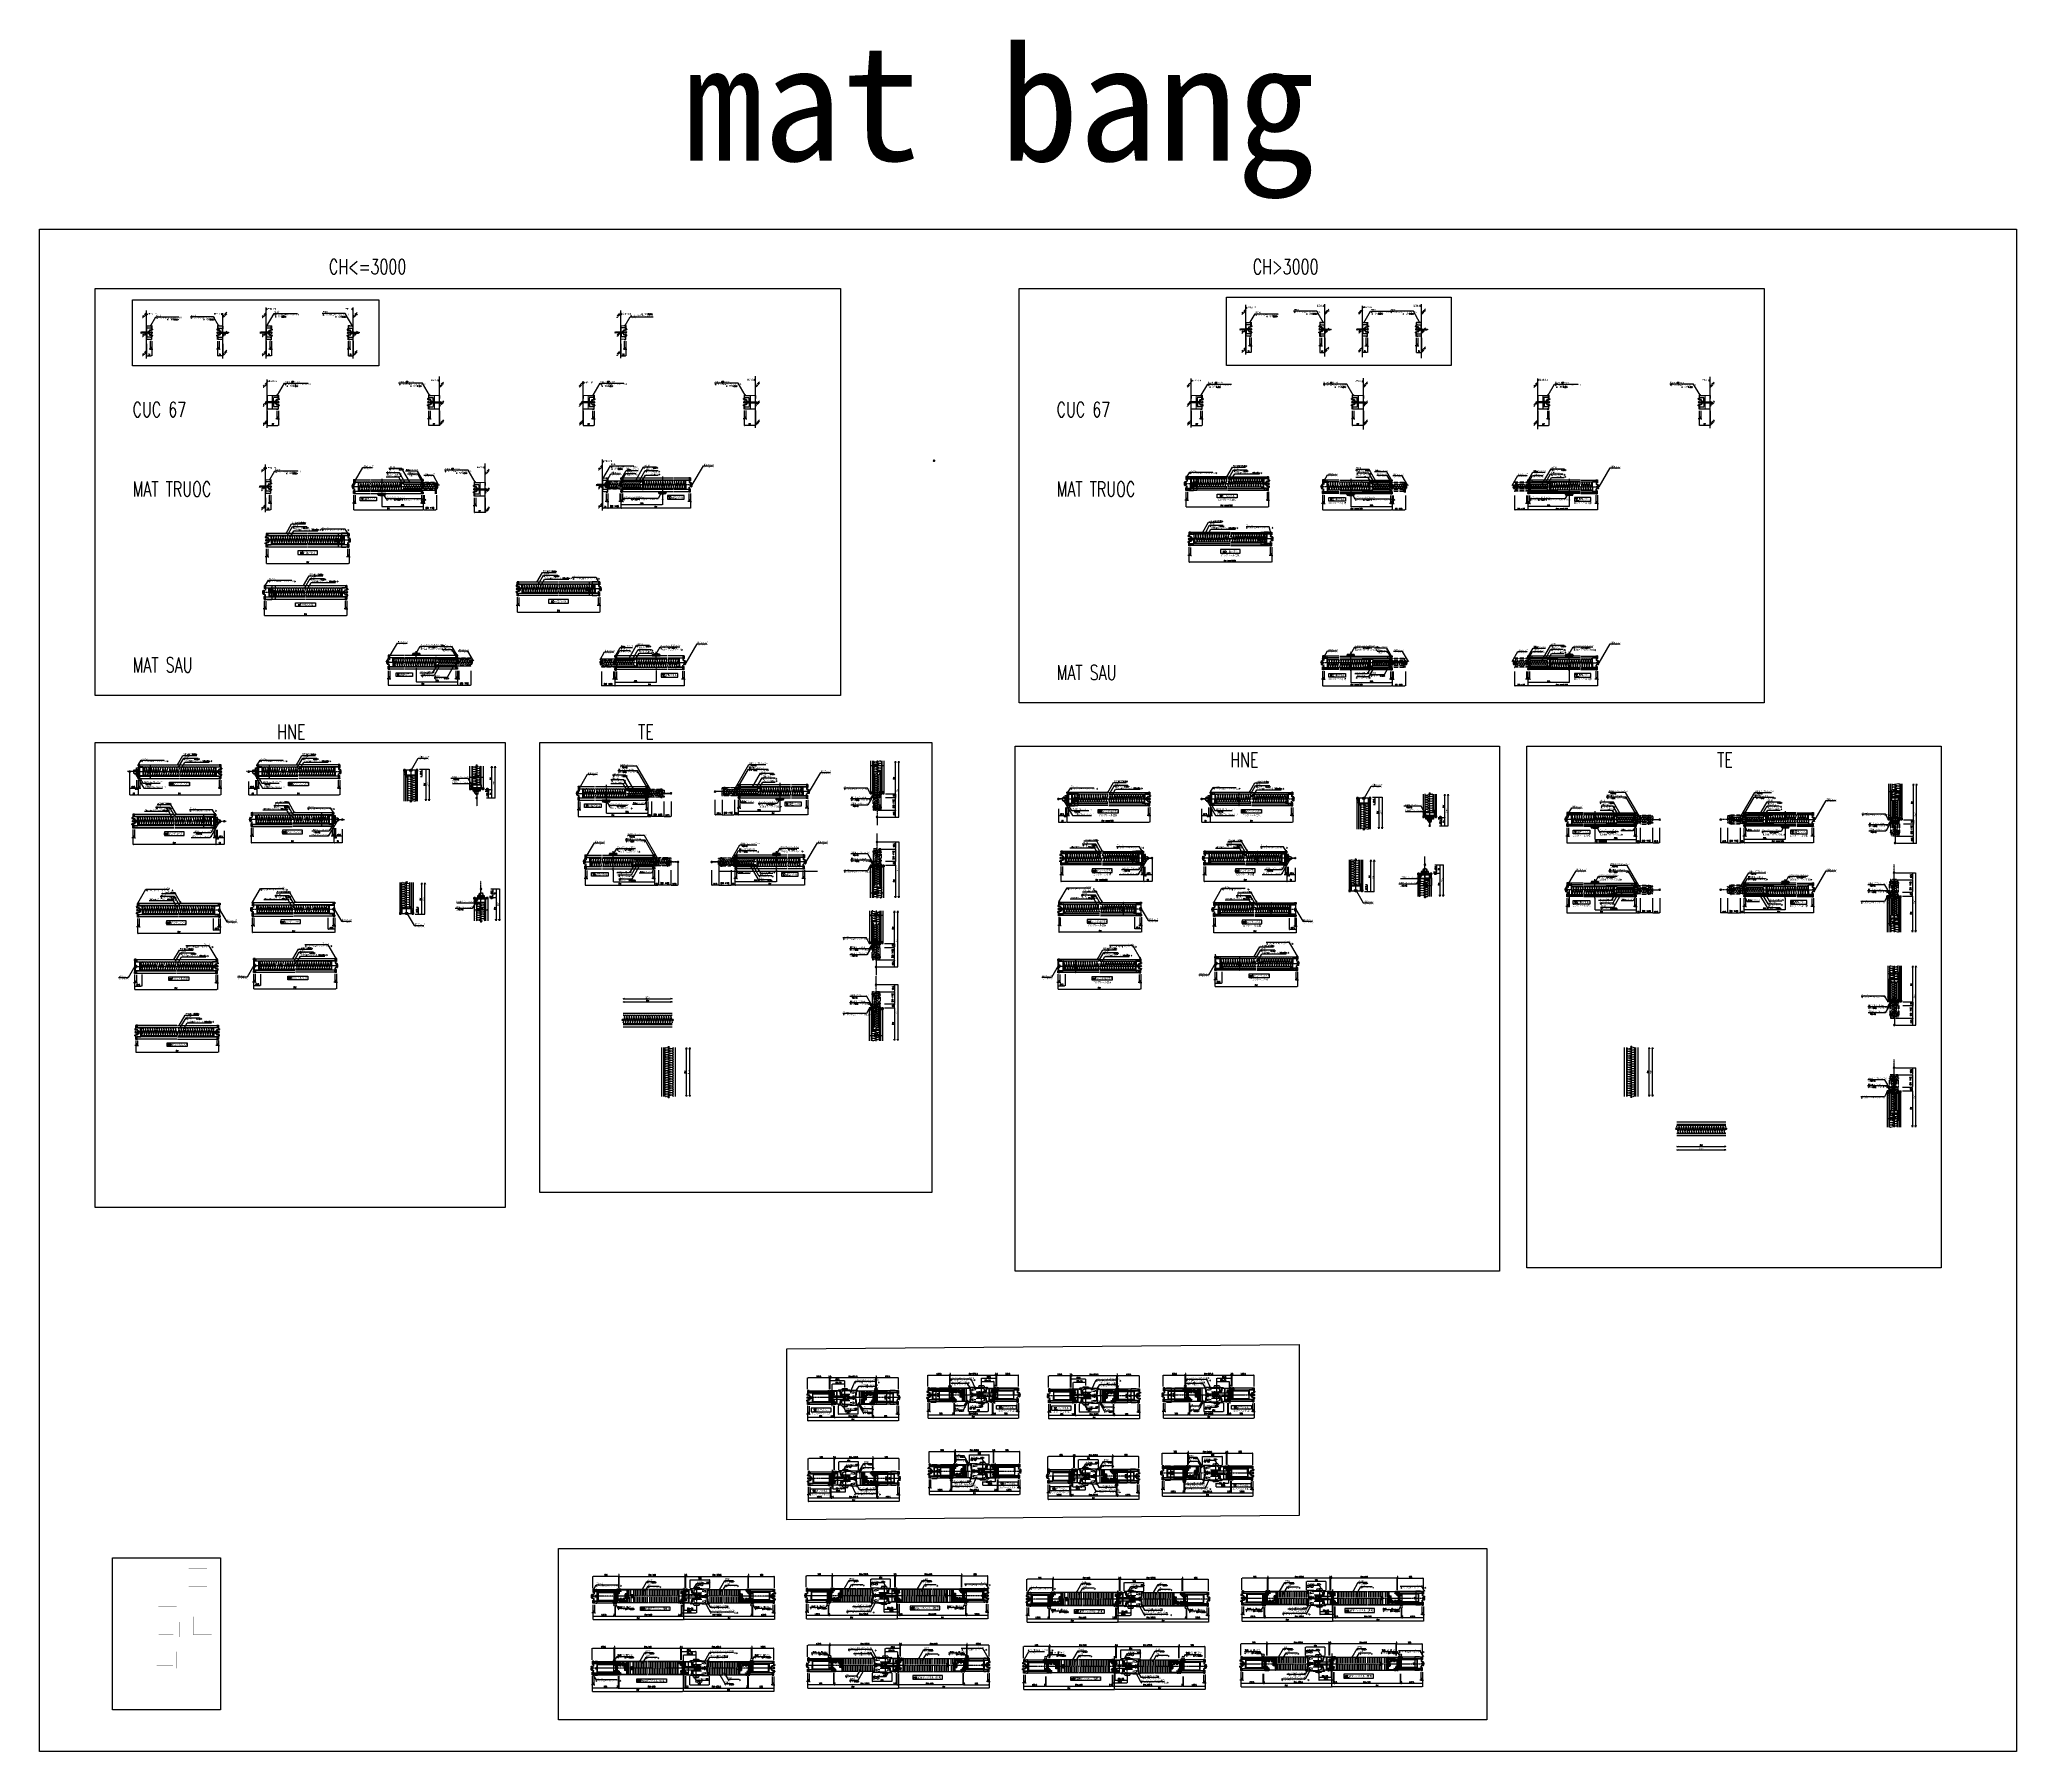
# Model space of a CAD drawing. Extents: x -275225 to 47266, y -41063 to 95295.
# Drawn here: x -230023 to -218092, y -23643 to -13312 of the extents above; entities that cross this region are included whole.
import ezdxf
from ezdxf.enums import TextEntityAlignment as Align

# ---------------------------------------------------------------- set-up
doc = ezdxf.new("R2010")
doc.units = 0
doc.header["$LTSCALE"] = 0.2
doc.header["$PDMODE"] = 99
doc.header["$PDSIZE"] = 5
for name, pattern in [('CENTER', [50.8, 31.75, -6.35, 6.35, -6.35]), ('HIDDEN', [9.525, 6.35, -3.175]), ('PHANTOM', [63.5, 31.75, -6.35, 6.35, -6.35, 6.35, -6.35])]:
    doc.linetypes.add(name, pattern=pattern)
for name, color, linetype in [('_P15_製品寸法', 9, 'Continuous'), ('_P18_製品', 4, 'Continuous'), ('_P18_製品寸法', 9, 'Continuous'), ('_別途', 6, 'PHANTOM'), ('_図面枠', 7, 'Continuous'), ('_基準', 1, 'CENTER'), ('_文字', 3, 'Continuous'), ('_製品', 4, 'Continuous'), ('_製品寸法', 9, 'Continuous'), ('_躯体', 8, 'Continuous'), ('OKAMURA-HIDDEN', 6, 'HIDDEN'), ('樹脂', 6, 'Continuous')]:
    doc.layers.add(name, color=color, linetype=linetype)
doc.layers.add('_ポイント', color=1, linetype='Continuous', plot=False)
doc.styles.add('OKAMURA', font='SIMPLEX.shx', dxfattribs={"width": 0.7, "bigfont": 'BIGFONT.shx'})
doc.styles.add('OKAMURA-G', font='MS Gothic.ttf')
doc.dimstyles.new('OKAMURA-003', dxfattribs={"dimscale": 3, "dimtxt": 3, "dimasz": 1, "dimexe": 0, "dimexo": 3, "dimgap": 1, "dimtad": 1, "dimdec": 3, "dimdsep": 46, "dimtxsty": 'OKAMURA', "dimblk1": 'DOT', "dimblk2": 'DOT', "dimsah": 1, "dimcen": 0, "dimclrd": 9, "dimclre": 9, "dimclrt": 3, "dimadec": 0, "dimazin": 0, "dimtfac": 1, "dimtdec": 3, "dimtix": 1, "dimtmove": 2, "dimatfit": 3, "dimldrblk": 'NONE', "dimfxl": 0, "dimtolj": 1, "dimarcsym": 0})
pattern_1 = [(37.5, (-4997.712, 2657.586), (-0.160003, 4.8941324), [0, -3.8608, 0, -4.318, 0, -4.1275]), (7.5, (-4997.712, 2657.586), (4.495233, 7.168251), [0, -2.0828, 0, -3.4798, 0, -1.3335]), (327.5, (-5000.836, 2657.586), (7.9099237, 0.014372), [0, -1.27, 0, -4.572, 0, -5.969]), (317.5, (-5000.836, 2657.586), (7.6355645, 2.229293), [0, -0.635, 0, -2.9972, 0, -3.429])]

# ---------------------------------------------------------------- blocks, each defined once
blk = doc.blocks.new('_DOT')
at = {"color": 0, "linetype": 'ByBlock'}
blk.add_line((-0.5, 0), (-1, 0), dxfattribs=at)
at = {"color": 0, "linetype": 'ByBlock', "const_width": 0.5}
blk.add_lwpolyline([(-0.25, 0, 1), (0.25, 0, 1)], format="xyb", close=True, dxfattribs=at)
blk = doc.blocks.new('*D1904')
at = {"layer": '_製品寸法', "color": 9, "lineweight": -2, "transparency": 16777216}
for p, q in [((54, -100), (51, -100)), ((57, -52), (57, -100)), ((57, -100), (67, -100)), ((67, -52), (67, -100)), ((70, -100), (73, -100))]:
    blk.add_line(p, q, dxfattribs=at)
at = {"layer": 'Defpoints', "color": 0, "transparency": 16777216}
for p in [(57, -43), (67, -43), (67, -100)]:
    blk.add_point(p, dxfattribs=at)
at = {"layer": '_製品寸法', "color": 9, "lineweight": -2, "transparency": 16777216, "xscale": 3, "yscale": 3, "zscale": 3}
blk.add_blockref('_DOT', (57, -100), dxfattribs=at)
at = {"layer": '_製品寸法', "color": 9, "lineweight": -2, "transparency": 16777216, "xscale": 3, "yscale": 3, "zscale": 3, "rotation": 180}
blk.add_blockref('_DOT', (67, -100), dxfattribs=at)
at = {"layer": '_製品寸法', "color": 3, "transparency": 16777216, "insert": (62, -93), "char_height": 9, "attachment_point": 5, "style": 'OKAMURA'}
blk.add_mtext('\\A1;10', dxfattribs=at)
blk = doc.blocks.new('_None')
blk = doc.blocks.new('樹脂')
at = {"layer": '_P18_製品', "color": 0, "linetype": 'ByBlock'}
for p, q in [((-9, -6), (-9, 6)), ((-8, 7), (-7, 7)), ((-7, 7), (-3, 8)), ((-7, 6), (-7, 7)), ((-7, 6), (-3, 7)), ((-7, 6), (-7, 6)), ((-6, 5), (0, 5)), ((-3, 8), (-2, 8)), ((-3, 8), (-3, 7)), ((-3, 8), (-3, 8)), ((-3, 7), (-2, 7)), ((-2, 8), (-2, 7)), ((-2, 7), (0, 7)), ((-2, 6), (-2, 7)), ((-2, 6), (0, 6)), ((0, -8), (0, 8)), ((0, 7), (0, 5)), ((-7, -7), (-8, -7)), ((-7, -6), (-7, -7)), ((-7, -6), (-7, -6)), ((-3, -7), (-7, -6)), ((-3, -8), (-7, -7)), ((0, -5), (-6, -5)), ((-3, -7), (-2, -7)), ((-3, -8), (-2, -8)), ((-2, -8), (-2, -7)), ((-2, -7), (-1, -7)), ((-2, -8), (-1, -8)), ((-2, -8), (-2, -8)), ((-1, -7), (-1, -6)), ((-1, -6), (0, -6)), ((-1, -7), (0, -7)), ((-1, -8), (-1, -7)), ((0, -7), (0, -5))]:
    blk.add_line(p, q, dxfattribs=at)
for centre, radius, start, end in [((-8, 6), 0.5, 90, 180), ((-6, 6), 0.5, 180, 270), ((-21, 0), 22.6, 338.3053, 21.6947), ((-8, -6), 0.5, 180, 270), ((-6, -6), 0.5, 90, 180)]:
    blk.add_arc(centre, radius, start, end, dxfattribs=at)
blk = doc.blocks.new('A$C7EEE301B')
at = {"color": 0, "linetype": 'ByBlock'}
for p, q in [((0, 63), (0, 59)), ((0, 22), (0, 26)), ((5, 65), (1, 64)), ((1, 58), (4, 57)), ((1, 27), (4, 28)), ((5, 20), (1, 21)), ((1, 61), (1, 62)), ((1, 24), (1, 23)), ((3, 63), (4, 63)), ((4, 59), (3, 59)), ((4, 26), (3, 26)), ((3, 22), (4, 22)), ((5, 85), (5, 65)), ((5, 0), (5, 20)), ((15, 85), (6, 85)), ((5, 62), (5, 61)), ((6, 60), (9, 57)), ((6, 25), (9, 28)), ((5, 23), (5, 24)), ((15, 84), (7, 84)), ((7, 71), (7, 84)), ((7, 71), (35, 70)), ((7, 70), (34, 69)), ((7, 61), (7, 69)), ((10, 58), (7, 61)), ((10, 27), (7, 24)), ((7, 24), (7, 15)), ((7, 15), (34, 16)), ((7, 14), (35, 15)), ((7, 14), (7, 1)), ((15, 1), (7, 1)), ((17, 58), (10, 58)), ((10, 56), (17, 56)), ((10, 29), (17, 29)), ((17, 27), (10, 27)), ((15, 85), (15, 84)), ((15, 0), (15, 1)), ((18, 55), (18, 50)), ((19, 50), (18, 50)), ((18, 50), (18, 43)), ((18, 42), (18, 43)), ((18, 43), (18, 43)), ((18, 35), (18, 42)), ((19, 35), (18, 35)), ((18, 30), (18, 35)), ((19, 50), (19, 56)), ((19, 43), (19, 50)), ((19, 43), (19, 35)), ((19, 35), (19, 29)), ((34, 47), (34, 68)), ((35, 47), (34, 47)), ((34, 39), (34, 47)), ((35, 39), (34, 39)), ((34, 39), (34, 17)), ((35, 47), (35, 69)), ((35, 43), (35, 47)), ((35, 42), (35, 43)), ((35, 43), (35, 43)), ((35, 42), (35, 42)), ((35, 42), (35, 39)), ((35, 39), (35, 16)), ((15, 0), (6, 0))]:
    blk.add_line(p, q, dxfattribs=at)
at = {"color": 0, "linetype": 'ByBlock', "lineweight": 15}
for p, q in [((4, 59), (10, 53)), ((4, 26), (10, 32)), ((11, 54), (6, 60)), ((11, 31), (6, 25))]:
    blk.add_line(p, q, dxfattribs=at)
at = {"color": 0, "linetype": 'ByBlock'}
for centre, radius, start, end in [((1, 63), 1, 99.9999, 180), ((1, 59), 1, 180, 259.9998), ((1, 26), 1, 100.0002, 180), ((1, 22), 1, 180, 260.0001), ((3, 62), 1.5, 100.0007, 180), ((3, 61), 1.5, 180, 260.0001), ((3, 24), 1.5, 99.9999, 180), ((3, 23), 1.5, 180, 259.9993), ((4, 62), 1.5, 0.0049, 100.0007), ((4, 58), 0.75, 259.9998, 80.0001), ((4, 27), 0.75, 279.9999, 100.0002), ((4, 23), 1.5, 259.9993, 359.9951), ((6, 85), 0.3, 90, 180), ((5, 65), 0.3, 279.9999, 360), ((5, 20), 0.3, 0, 80.0001), ((6, 0), 0.3, 180, 270), ((6, 61), 0.3, 180, 224.9999), ((6, 24), 0.3, 135.0001, 180), ((7, 84), 0.3, 90, 180), ((7, 71), 0.3, 180, 267.492), ((7, 69), 0.3, 87.492, 180), ((7, 61), 0.3, 180, 225.0004), ((7, 24), 0.3, 134.9996, 180), ((7, 15), 0.3, 180, 272.508), ((7, 14), 0.3, 92.508, 180), ((7, 1), 0.3, 180, 270), ((10, 57), 1, 224.9999, 270.0002), ((10, 28), 1, 89.9998, 135.0001), ((10, 59), 1, 225.0004, 270), ((10, 26), 1, 90, 134.9996), ((15, 85), 0.3, 0.0003, 90), ((15, 84), 0.3, 270, 0.0003), ((15, 1), 0.3, 359.9997, 90), ((15, 0), 0.3, 270, 359.9997), ((17, 56), 2, 0, 90), ((17, 55), 1, 0, 90.0002), ((17, 30), 1, 269.9998, 0), ((17, 29), 2, 270, 0), ((34, 68), 0.3, 0, 87.492), ((34, 17), 0.3, 272.508, 0), ((35, 69), 0.3, 359.9999, 87.492), ((35, 16), 0.3, 272.508, 0.0001)]:
    blk.add_arc(centre, radius, start, end, dxfattribs=at)
at = {"color": 0, "linetype": 'ByBlock', "lineweight": 15}
for centre, radius, start, end in [((4, 61), 2, 351.6293, 278.3706), ((4, 24), 2, 81.6294, 8.3707), ((4, 59), 0.5, 46.8088, 98.3709), ((4, 26), 0.5, 261.6291, 313.1912), ((6, 61), 0.5, 171.6294, 223.1914), ((6, 24), 0.5, 136.8086, 188.3706), ((11, 54), 0.6, 225, 45), ((11, 31), 0.6, 315, 135)]:
    blk.add_arc(centre, radius, start, end, dxfattribs=at)
blk = doc.blocks.new('A$C584117A9')
at = {"color": 0, "linetype": 'ByBlock'}
blk.add_line((0, 40), (0, 23), dxfattribs=at)
at = {"color": 0, "linetype": 'ByBlock', "lineweight": 15}
for p, q in [((0, 0), (0, 40)), ((1, 3), (0, 3)), ((0, 0), (0, -40)), ((65, 41), (1, 41)), ((1, 0), (1, 40)), ((65, 40), (1, 40)), ((1, 0), (1, -40)), ((30, -39), (30, 39)), ((31, 3), (30, 3)), ((31, -39), (31, 39)), ((31, 39), (65, 39)), ((65, 40), (65, 29)), ((66, 29), (65, 29)), ((66, 40), (66, 29)), ((1, -4), (0, -4)), ((65, -40), (1, -40)), ((65, -41), (1, -41)), ((31, -4), (30, -4)), ((65, -39), (31, -39)), ((66, -29), (65, -29)), ((65, -40), (65, -29)), ((66, -40), (66, -29))]:
    blk.add_line(p, q, dxfattribs=at)
for centre, radius, start, end in [((1, 40), 0.8, 90, 180), ((31, 39), 1.2, 90, 180), ((65, 40), 0.8, 0, 90), ((1, -40), 0.8, 180, 270), ((31, -39), 1.2, 180, 270), ((65, -40), 0.8, 270, 0)]:
    blk.add_arc(centre, radius, start, end, dxfattribs=at)
blk = doc.blocks.new('P18壁面横3')
at = {"layer": '_P18_製品'}
for p, q in [((-6, 2), (-12, 0)), ((38, 2), (-6, 2)), ((38, 4), (40, 4)), ((38, 4), (38, -5)), ((-12, 0), (-6, -3)), ((38, -3), (-6, -3)), ((38, -5), (40, -4))]:
    blk.add_line(p, q, dxfattribs=at)
for centre, radius, start, end in [((40, 3), 1.6, 15.4925, 84.9993), ((30, 0), 12, 344.5075, 15.4925), ((40, -3), 1.6, 275.0007, 344.5075)]:
    blk.add_arc(centre, radius, start, end, dxfattribs=at)
at = {"layer": '_ポイント'}
blk.add_point((0, 0), dxfattribs=at)
at = {"layer": '_ポイント', "color": 1}
blk.add_point((39, 0), dxfattribs=at)
at = {"layer": '_P18_製品'}
blk.add_blockref('A$C584117A9', (0, 0), dxfattribs=at)
at = {"layer": '_P18_製品', "rotation": 180}
blk.add_blockref('A$C7EEE301B', (72, 43), dxfattribs=at)
at = {"layer": '樹脂'}
blk.add_blockref('樹脂', (55, 0), dxfattribs=at)
blk = doc.blocks.new('*D1905')
at = {"layer": '_製品寸法', "color": 9, "lineweight": -2, "transparency": 16777216}
for p, q in [((0, -52), (0, -140)), ((67, -94), (67, -140)), ((3, -140), (64, -140))]:
    blk.add_line(p, q, dxfattribs=at)
at = {"layer": 'Defpoints', "color": 0, "transparency": 16777216}
for p in [(0, -43), (67, -85), (67, -140)]:
    blk.add_point(p, dxfattribs=at)
at = {"layer": '_製品寸法', "color": 9, "lineweight": -2, "transparency": 16777216, "xscale": 3, "yscale": 3, "zscale": 3, "rotation": 180}
blk.add_blockref('_DOT', (0, -140), dxfattribs=at)
at = {"layer": '_製品寸法', "color": 9, "lineweight": -2, "transparency": 16777216, "xscale": 3, "yscale": 3, "zscale": 3}
blk.add_blockref('_DOT', (67, -140), dxfattribs=at)
at = {"layer": '_製品寸法', "color": 3, "transparency": 16777216, "insert": (34, -133), "char_height": 9, "attachment_point": 5, "style": 'OKAMURA'}
blk.add_mtext('\\A1;67', dxfattribs=at)
blk = doc.blocks.new('SS_WALL2')
at = {"layer": '_別途'}
for p, q in [((0, 122), (-24, 98)), ((0, 113), (-24, 89)), ((0, 8), (-24, -16)), ((0, -1), (-24, -25)), ((0, -107), (-24, -131)), ((0, -116), (-24, -140))]:
    blk.add_line(p, q, dxfattribs=at)
blk = doc.blocks.new('*D1909')
at = {"layer": '_製品寸法', "color": 9, "lineweight": -2, "transparency": 16777216}
for p, q in [((-70, -100), (-73, -100)), ((-67, -52), (-67, -100)), ((-57, -100), (-67, -100)), ((-57, -52), (-57, -100)), ((-54, -100), (-51, -100))]:
    blk.add_line(p, q, dxfattribs=at)
at = {"layer": 'Defpoints', "color": 0, "transparency": 16777216}
for p in [(-67, -43), (-67, -100), (-57, -43)]:
    blk.add_point(p, dxfattribs=at)
at = {"layer": '_製品寸法', "color": 9, "lineweight": -2, "transparency": 16777216, "xscale": 3, "yscale": 3, "zscale": 3}
blk.add_blockref('_DOT', (-67, -100), dxfattribs=at)
at = {"layer": '_製品寸法', "color": 9, "lineweight": -2, "transparency": 16777216, "xscale": 3, "yscale": 3, "zscale": 3, "rotation": 180}
blk.add_blockref('_DOT', (-57, -100), dxfattribs=at)
at = {"layer": '_製品寸法', "color": 3, "transparency": 16777216, "insert": (-62, -92), "char_height": 9, "attachment_point": 5, "style": 'OKAMURA'}
blk.add_mtext('\\A1;10', dxfattribs=at)
blk = doc.blocks.new('*D1910')
at = {"layer": '_製品寸法', "color": 9, "lineweight": -2, "transparency": 16777216}
for p, q in [((-67, -94), (-67, -140)), ((0, -52), (0, -140)), ((-3, -140), (-64, -140))]:
    blk.add_line(p, q, dxfattribs=at)
at = {"layer": 'Defpoints', "color": 0, "transparency": 16777216}
for p in [(-67, -85), (0, -43), (-67, -140)]:
    blk.add_point(p, dxfattribs=at)
at = {"layer": '_製品寸法', "color": 9, "lineweight": -2, "transparency": 16777216, "xscale": 3, "yscale": 3, "zscale": 3, "rotation": 180}
blk.add_blockref('_DOT', (-67, -140), dxfattribs=at)
at = {"layer": '_製品寸法', "color": 9, "lineweight": -2, "transparency": 16777216, "xscale": 3, "yscale": 3, "zscale": 3}
blk.add_blockref('_DOT', (0, -140), dxfattribs=at)
at = {"layer": '_製品寸法', "color": 3, "transparency": 16777216, "insert": (-34, -132), "char_height": 9, "attachment_point": 5, "style": 'OKAMURA'}
blk.add_mtext('\\A1;67', dxfattribs=at)
blk = doc.blocks.new('SS_WALL1')
at = {"layer": '_別途'}
for p, q in [((24, 122), (0, 98)), ((24, 113), (0, 89)), ((24, 8), (0, -16)), ((24, -1), (0, -25)), ((24, -107), (0, -131)), ((24, -116), (0, -140))]:
    blk.add_line(p, q, dxfattribs=at)
blk = doc.blocks.new('*D1922')
at = {"layer": '_製品寸法', "color": 9, "lineweight": -2, "transparency": 16777216}
for p, q in [((-70, -100), (-73, -100)), ((-67, -49), (-67, -100)), ((-57, -100), (-67, -100)), ((-57, -49), (-57, -100)), ((-54, -100), (-51, -100))]:
    blk.add_line(p, q, dxfattribs=at)
at = {"layer": 'Defpoints', "color": 0, "transparency": 16777216}
for p in [(-67, -40), (-67, -100), (-57, -40)]:
    blk.add_point(p, dxfattribs=at)
at = {"layer": '_製品寸法', "color": 9, "lineweight": -2, "transparency": 16777216, "xscale": 3, "yscale": 3, "zscale": 3}
blk.add_blockref('_DOT', (-67, -100), dxfattribs=at)
at = {"layer": '_製品寸法', "color": 9, "lineweight": -2, "transparency": 16777216, "xscale": 3, "yscale": 3, "zscale": 3, "rotation": 180}
blk.add_blockref('_DOT', (-57, -100), dxfattribs=at)
at = {"layer": '_製品寸法', "color": 3, "transparency": 16777216, "insert": (-62, -93), "char_height": 9, "attachment_point": 5, "style": 'OKAMURA'}
blk.add_mtext('\\A1;10', dxfattribs=at)
blk = doc.blocks.new('*D1923')
at = {"layer": '_製品寸法', "color": 9, "lineweight": -2, "transparency": 16777216}
for p, q in [((-67, -91), (-67, -140)), ((0, -49), (0, -140)), ((-3, -140), (-64, -140))]:
    blk.add_line(p, q, dxfattribs=at)
at = {"layer": 'Defpoints', "color": 0, "transparency": 16777216}
for p in [(-67, -82), (0, -40), (-67, -140)]:
    blk.add_point(p, dxfattribs=at)
at = {"layer": '_製品寸法', "color": 9, "lineweight": -2, "transparency": 16777216, "xscale": 3, "yscale": 3, "zscale": 3, "rotation": 180}
blk.add_blockref('_DOT', (-67, -140), dxfattribs=at)
at = {"layer": '_製品寸法', "color": 9, "lineweight": -2, "transparency": 16777216, "xscale": 3, "yscale": 3, "zscale": 3}
blk.add_blockref('_DOT', (0, -140), dxfattribs=at)
at = {"layer": '_製品寸法', "color": 3, "transparency": 16777216, "insert": (-34, -133), "char_height": 9, "attachment_point": 5, "style": 'OKAMURA'}
blk.add_mtext('\\A1;67', dxfattribs=at)
blk = doc.blocks.new('*D1917')
at = {"layer": '_製品寸法', "color": 9, "lineweight": -2, "transparency": 16777216}
for p, q in [((54, -100), (51, -100)), ((57, -52), (57, -100)), ((57, -100), (67, -100)), ((67, -52), (67, -100)), ((70, -100), (73, -100))]:
    blk.add_line(p, q, dxfattribs=at)
at = {"layer": 'Defpoints', "color": 0, "transparency": 16777216}
for p in [(57, -43), (67, -43), (67, -100)]:
    blk.add_point(p, dxfattribs=at)
at = {"layer": '_製品寸法', "color": 9, "lineweight": -2, "transparency": 16777216, "xscale": 3, "yscale": 3, "zscale": 3}
blk.add_blockref('_DOT', (57, -100), dxfattribs=at)
at = {"layer": '_製品寸法', "color": 9, "lineweight": -2, "transparency": 16777216, "xscale": 3, "yscale": 3, "zscale": 3, "rotation": 180}
blk.add_blockref('_DOT', (67, -100), dxfattribs=at)
at = {"layer": '_製品寸法', "color": 3, "transparency": 16777216, "insert": (62, -93), "char_height": 9, "attachment_point": 5, "style": 'OKAMURA'}
blk.add_mtext('\\A1;10', dxfattribs=at)
blk = doc.blocks.new('*D1918')
at = {"layer": '_製品寸法', "color": 9, "lineweight": -2, "transparency": 16777216}
for p, q in [((0, -52), (0, -140)), ((67, -94), (67, -140)), ((3, -140), (64, -140))]:
    blk.add_line(p, q, dxfattribs=at)
at = {"layer": 'Defpoints', "color": 0, "transparency": 16777216}
for p in [(0, -43), (67, -85), (67, -140)]:
    blk.add_point(p, dxfattribs=at)
at = {"layer": '_製品寸法', "color": 9, "lineweight": -2, "transparency": 16777216, "xscale": 3, "yscale": 3, "zscale": 3, "rotation": 180}
blk.add_blockref('_DOT', (0, -140), dxfattribs=at)
at = {"layer": '_製品寸法', "color": 9, "lineweight": -2, "transparency": 16777216, "xscale": 3, "yscale": 3, "zscale": 3}
blk.add_blockref('_DOT', (67, -140), dxfattribs=at)
at = {"layer": '_製品寸法', "color": 3, "transparency": 16777216, "insert": (34, -133), "char_height": 9, "attachment_point": 5, "style": 'OKAMURA'}
blk.add_mtext('\\A1;67', dxfattribs=at)
blk = doc.blocks.new('*D1947')
at = {"layer": '_製品寸法', "color": 9, "lineweight": -2, "transparency": 16777216}
for p, q in [((54, -100), (51, -100)), ((57, -52), (57, -100)), ((57, -100), (67, -100)), ((67, -52), (67, -100)), ((70, -100), (73, -100))]:
    blk.add_line(p, q, dxfattribs=at)
at = {"layer": 'Defpoints', "color": 0, "transparency": 16777216}
for p in [(57, -43), (67, -43), (67, -100)]:
    blk.add_point(p, dxfattribs=at)
at = {"layer": '_製品寸法', "color": 9, "lineweight": -2, "transparency": 16777216, "xscale": 3, "yscale": 3, "zscale": 3}
blk.add_blockref('_DOT', (57, -100), dxfattribs=at)
at = {"layer": '_製品寸法', "color": 9, "lineweight": -2, "transparency": 16777216, "xscale": 3, "yscale": 3, "zscale": 3, "rotation": 180}
blk.add_blockref('_DOT', (67, -100), dxfattribs=at)
at = {"layer": '_製品寸法', "color": 3, "transparency": 16777216, "insert": (62, -93), "char_height": 9, "attachment_point": 5, "style": 'OKAMURA'}
blk.add_mtext('\\A1;10', dxfattribs=at)
blk = doc.blocks.new('*D1948')
at = {"layer": '_製品寸法', "color": 9, "lineweight": -2, "transparency": 16777216}
for p, q in [((0, -52), (0, -140)), ((67, -94), (67, -140)), ((3, -140), (64, -140))]:
    blk.add_line(p, q, dxfattribs=at)
at = {"layer": 'Defpoints', "color": 0, "transparency": 16777216}
for p in [(0, -43), (67, -85), (67, -140)]:
    blk.add_point(p, dxfattribs=at)
at = {"layer": '_製品寸法', "color": 9, "lineweight": -2, "transparency": 16777216, "xscale": 3, "yscale": 3, "zscale": 3, "rotation": 180}
blk.add_blockref('_DOT', (0, -140), dxfattribs=at)
at = {"layer": '_製品寸法', "color": 9, "lineweight": -2, "transparency": 16777216, "xscale": 3, "yscale": 3, "zscale": 3}
blk.add_blockref('_DOT', (67, -140), dxfattribs=at)
at = {"layer": '_製品寸法', "color": 3, "transparency": 16777216, "insert": (34, -133), "char_height": 9, "attachment_point": 5, "style": 'OKAMURA'}
blk.add_mtext('\\A1;67', dxfattribs=at)
blk = doc.blocks.new('*D1952')
at = {"layer": '_製品寸法', "color": 9, "lineweight": -2, "transparency": 16777216}
for p, q in [((-70, -100), (-73, -100)), ((-67, -52), (-67, -100)), ((-57, -100), (-67, -100)), ((-57, -52), (-57, -100)), ((-54, -100), (-51, -100))]:
    blk.add_line(p, q, dxfattribs=at)
at = {"layer": 'Defpoints', "color": 0, "transparency": 16777216}
for p in [(-67, -43), (-67, -100), (-57, -43)]:
    blk.add_point(p, dxfattribs=at)
at = {"layer": '_製品寸法', "color": 9, "lineweight": -2, "transparency": 16777216, "xscale": 3, "yscale": 3, "zscale": 3}
blk.add_blockref('_DOT', (-67, -100), dxfattribs=at)
at = {"layer": '_製品寸法', "color": 9, "lineweight": -2, "transparency": 16777216, "xscale": 3, "yscale": 3, "zscale": 3, "rotation": 180}
blk.add_blockref('_DOT', (-57, -100), dxfattribs=at)
at = {"layer": '_製品寸法', "color": 3, "transparency": 16777216, "insert": (-62, -93), "char_height": 9, "attachment_point": 5, "style": 'OKAMURA'}
blk.add_mtext('\\A1;10', dxfattribs=at)
blk = doc.blocks.new('*D1953')
at = {"layer": '_製品寸法', "color": 9, "lineweight": -2, "transparency": 16777216}
for p, q in [((-67, -94), (-67, -140)), ((0, -52), (0, -140)), ((-3, -140), (-64, -140))]:
    blk.add_line(p, q, dxfattribs=at)
at = {"layer": 'Defpoints', "color": 0, "transparency": 16777216}
for p in [(-67, -85), (0, -43), (-67, -140)]:
    blk.add_point(p, dxfattribs=at)
at = {"layer": '_製品寸法', "color": 9, "lineweight": -2, "transparency": 16777216, "xscale": 3, "yscale": 3, "zscale": 3, "rotation": 180}
blk.add_blockref('_DOT', (-67, -140), dxfattribs=at)
at = {"layer": '_製品寸法', "color": 9, "lineweight": -2, "transparency": 16777216, "xscale": 3, "yscale": 3, "zscale": 3}
blk.add_blockref('_DOT', (0, -140), dxfattribs=at)
at = {"layer": '_製品寸法', "color": 3, "transparency": 16777216, "insert": (-34, -133), "char_height": 9, "attachment_point": 5, "style": 'OKAMURA'}
blk.add_mtext('\\A1;67', dxfattribs=at)
blk = doc.blocks.new('*D1962')
at = {"layer": '_製品寸法', "color": 9, "lineweight": -2, "transparency": 16777216}
for p, q in [((-70, -100), (-73, -100)), ((-67, -52), (-67, -100)), ((-57, -100), (-67, -100)), ((-57, -52), (-57, -100)), ((-54, -100), (-51, -100))]:
    blk.add_line(p, q, dxfattribs=at)
at = {"layer": 'Defpoints', "color": 0, "transparency": 16777216}
for p in [(-67, -43), (-67, -100), (-57, -43)]:
    blk.add_point(p, dxfattribs=at)
at = {"layer": '_製品寸法', "color": 9, "lineweight": -2, "transparency": 16777216, "xscale": 3, "yscale": 3, "zscale": 3}
blk.add_blockref('_DOT', (-67, -100), dxfattribs=at)
at = {"layer": '_製品寸法', "color": 9, "lineweight": -2, "transparency": 16777216, "xscale": 3, "yscale": 3, "zscale": 3, "rotation": 180}
blk.add_blockref('_DOT', (-57, -100), dxfattribs=at)
at = {"layer": '_製品寸法', "color": 3, "transparency": 16777216, "insert": (-62, -93), "char_height": 9, "attachment_point": 5, "style": 'OKAMURA'}
blk.add_mtext('\\A1;10', dxfattribs=at)
blk = doc.blocks.new('*D1963')
at = {"layer": '_製品寸法', "color": 9, "lineweight": -2, "transparency": 16777216}
for p, q in [((-67, -94), (-67, -140)), ((0, -52), (0, -140)), ((-3, -140), (-64, -140))]:
    blk.add_line(p, q, dxfattribs=at)
at = {"layer": 'Defpoints', "color": 0, "transparency": 16777216}
for p in [(-67, -85), (0, -43), (-67, -140)]:
    blk.add_point(p, dxfattribs=at)
at = {"layer": '_製品寸法', "color": 9, "lineweight": -2, "transparency": 16777216, "xscale": 3, "yscale": 3, "zscale": 3, "rotation": 180}
blk.add_blockref('_DOT', (-67, -140), dxfattribs=at)
at = {"layer": '_製品寸法', "color": 9, "lineweight": -2, "transparency": 16777216, "xscale": 3, "yscale": 3, "zscale": 3}
blk.add_blockref('_DOT', (0, -140), dxfattribs=at)
at = {"layer": '_製品寸法', "color": 3, "transparency": 16777216, "insert": (-34, -133), "char_height": 9, "attachment_point": 5, "style": 'OKAMURA'}
blk.add_mtext('\\A1;67', dxfattribs=at)
blk = doc.blocks.new('*D1957')
at = {"layer": '_製品寸法', "color": 9, "lineweight": -2, "transparency": 16777216}
for p, q in [((54, -100), (51, -100)), ((57, -52), (57, -100)), ((57, -100), (67, -100)), ((67, -52), (67, -100)), ((70, -100), (73, -100))]:
    blk.add_line(p, q, dxfattribs=at)
at = {"layer": 'Defpoints', "color": 0, "transparency": 16777216}
for p in [(57, -43), (67, -43), (67, -100)]:
    blk.add_point(p, dxfattribs=at)
at = {"layer": '_製品寸法', "color": 9, "lineweight": -2, "transparency": 16777216, "xscale": 3, "yscale": 3, "zscale": 3}
blk.add_blockref('_DOT', (57, -100), dxfattribs=at)
at = {"layer": '_製品寸法', "color": 9, "lineweight": -2, "transparency": 16777216, "xscale": 3, "yscale": 3, "zscale": 3, "rotation": 180}
blk.add_blockref('_DOT', (67, -100), dxfattribs=at)
at = {"layer": '_製品寸法', "color": 3, "transparency": 16777216, "insert": (62, -93), "char_height": 9, "attachment_point": 5, "style": 'OKAMURA'}
blk.add_mtext('\\A1;10', dxfattribs=at)
blk = doc.blocks.new('*D1958')
at = {"layer": '_製品寸法', "color": 9, "lineweight": -2, "transparency": 16777216}
for p, q in [((0, -52), (0, -140)), ((67, -94), (67, -140)), ((3, -140), (64, -140))]:
    blk.add_line(p, q, dxfattribs=at)
at = {"layer": 'Defpoints', "color": 0, "transparency": 16777216}
for p in [(0, -43), (67, -85), (67, -140)]:
    blk.add_point(p, dxfattribs=at)
at = {"layer": '_製品寸法', "color": 9, "lineweight": -2, "transparency": 16777216, "xscale": 3, "yscale": 3, "zscale": 3, "rotation": 180}
blk.add_blockref('_DOT', (0, -140), dxfattribs=at)
at = {"layer": '_製品寸法', "color": 9, "lineweight": -2, "transparency": 16777216, "xscale": 3, "yscale": 3, "zscale": 3}
blk.add_blockref('_DOT', (67, -140), dxfattribs=at)
at = {"layer": '_製品寸法', "color": 3, "transparency": 16777216, "insert": (34, -133), "char_height": 9, "attachment_point": 5, "style": 'OKAMURA'}
blk.add_mtext('\\A1;67', dxfattribs=at)
blk = doc.blocks.new('*D1669')
at = {"layer": '_製品寸法', "color": 9, "lineweight": -2, "transparency": 16777216}
for p, q in [((-503, -100), (-506, -100)), ((-500, -50), (-500, -100)), ((-500, -100), (-490, -100)), ((-490, -50), (-490, -100)), ((-487, -100), (-484, -100))]:
    blk.add_line(p, q, dxfattribs=at)
at = {"layer": 'Defpoints', "color": 0, "transparency": 16777216}
for p in [(-500, -41), (-490, -41), (-490, -100)]:
    blk.add_point(p, dxfattribs=at)
at = {"layer": '_製品寸法', "color": 9, "lineweight": -2, "transparency": 16777216, "xscale": 3, "yscale": 3, "zscale": 3}
blk.add_blockref('_DOT', (-500, -100), dxfattribs=at)
at = {"layer": '_製品寸法', "color": 9, "lineweight": -2, "transparency": 16777216, "xscale": 3, "yscale": 3, "zscale": 3, "rotation": 180}
blk.add_blockref('_DOT', (-490, -100), dxfattribs=at)
at = {"layer": '_製品寸法', "color": 3, "transparency": 16777216, "insert": (-495, -92), "char_height": 9, "attachment_point": 5, "style": 'OKAMURA'}
blk.add_mtext('\\A1;10', dxfattribs=at)
blk = doc.blocks.new('*D1670')
at = {"layer": '_製品寸法', "color": 9, "lineweight": -2, "transparency": 16777216}
for p, q in [((-500, -50), (-500, -140)), ((0, -50), (0, -140)), ((-497, -140), (-3, -140))]:
    blk.add_line(p, q, dxfattribs=at)
at = {"layer": 'Defpoints', "color": 0, "transparency": 16777216}
for p in [(-500, -41), (0, -41), (0, -140)]:
    blk.add_point(p, dxfattribs=at)
at = {"layer": '_製品寸法', "color": 9, "lineweight": -2, "transparency": 16777216, "xscale": 3, "yscale": 3, "zscale": 3, "rotation": 180}
blk.add_blockref('_DOT', (-500, -140), dxfattribs=at)
at = {"layer": '_製品寸法', "color": 9, "lineweight": -2, "transparency": 16777216, "xscale": 3, "yscale": 3, "zscale": 3}
blk.add_blockref('_DOT', (0, -140), dxfattribs=at)
at = {"layer": '_製品寸法', "color": 3, "transparency": 16777216, "insert": (-250, -132), "char_height": 9, "attachment_point": 5, "style": 'OKAMURA'}
blk.add_mtext('\\A1;PW（MAX1150）', dxfattribs=at)
blk = doc.blocks.new('*D1671')
at = {"layer": '_製品寸法', "color": 9, "lineweight": -2, "transparency": 16777216}
for p, q in [((-13, -100), (-16, -100)), ((-10, -51), (-10, -100)), ((-10, -100), (0, -100)), ((0, -50), (0, -100)), ((3, -100), (6, -100))]:
    blk.add_line(p, q, dxfattribs=at)
at = {"layer": 'Defpoints', "color": 0, "transparency": 16777216}
for p in [(-10, -42), (0, -41), (0, -100)]:
    blk.add_point(p, dxfattribs=at)
at = {"layer": '_製品寸法', "color": 9, "lineweight": -2, "transparency": 16777216, "xscale": 3, "yscale": 3, "zscale": 3}
blk.add_blockref('_DOT', (-10, -100), dxfattribs=at)
at = {"layer": '_製品寸法', "color": 9, "lineweight": -2, "transparency": 16777216, "xscale": 3, "yscale": 3, "zscale": 3, "rotation": 180}
blk.add_blockref('_DOT', (0, -100), dxfattribs=at)
at = {"layer": '_製品寸法', "color": 3, "transparency": 16777216, "insert": (-5, -92), "char_height": 9, "attachment_point": 5, "style": 'OKAMURA'}
blk.add_mtext('\\A1;10', dxfattribs=at)
blk = doc.blocks.new('*D1672')
at = {"layer": '_製品寸法', "color": 9, "lineweight": -2, "transparency": 16777216}
for p, q in [((-481, 42), (-454, 42)), ((-454, 39), (-454, -39)), ((-481, -42), (-454, -42))]:
    blk.add_line(p, q, dxfattribs=at)
at = {"layer": 'Defpoints', "color": 0, "transparency": 16777216}
for p in [(-490, 42), (-490, -42), (-454, -42)]:
    blk.add_point(p, dxfattribs=at)
at = {"layer": '_製品寸法', "color": 9, "lineweight": -2, "transparency": 16777216, "xscale": 3, "yscale": 3, "zscale": 3}
for p, rotation in [((-454, 42), 90), ((-454, -42), 270)]:
    blk.add_blockref('_DOT', p, dxfattribs=dict(at, rotation=rotation))
at = {"layer": '_製品寸法', "color": 3, "transparency": 16777216, "insert": (-461, 0), "char_height": 9, "attachment_point": 5, "rotation": 90, "style": 'OKAMURA'}
blk.add_mtext('\\A1;85', dxfattribs=at)
blk = doc.blocks.new('*D1673')
at = {"layer": '_製品寸法', "color": 9, "lineweight": -2, "transparency": 16777216}
for p, q in [((-488, 40), (-434, 40)), ((-434, 37), (-434, -37)), ((-488, -40), (-434, -40))]:
    blk.add_line(p, q, dxfattribs=at)
at = {"layer": 'Defpoints', "color": 0, "transparency": 16777216}
for p in [(-497, 40), (-497, -40), (-434, -40)]:
    blk.add_point(p, dxfattribs=at)
at = {"layer": '_製品寸法', "color": 9, "lineweight": -2, "transparency": 16777216, "xscale": 3, "yscale": 3, "zscale": 3}
for p, rotation in [((-434, 40), 90), ((-434, -40), 270)]:
    blk.add_blockref('_DOT', p, dxfattribs=dict(at, rotation=rotation))
at = {"layer": '_製品寸法', "color": 3, "transparency": 16777216, "insert": (-441, 0), "char_height": 9, "attachment_point": 5, "rotation": 90, "style": 'OKAMURA'}
blk.add_mtext('\\A1;80.6', dxfattribs=at)
blk = doc.blocks.new('P18LTNE')
at = {"layer": '_P18_製品'}
for p, q in [((-7, 0), (-7, 9)), ((-7, 0), (-7, 0)), ((-7, 0), (-7, 0)), ((-5, 12), (6, 14)), ((-5, -9), (-5, 9)), ((-4, 11), (7, 13)), ((0, 41), (0, 25)), ((10, 42), (1, 42)), ((1, 24), (6, 23)), ((10, 40), (2, 40)), ((2, 40), (2, 30)), ((2, 30), (30, 30)), ((2, 28), (29, 28)), ((2, 25), (2, 28)), ((2, 25), (7, 24)), ((247, 40), (3, 40)), ((247, 39), (3, 39)), ((3, 39), (3, 31)), ((20, 31), (3, 31)), ((20, 30), (3, 30)), ((6, 23), (6, 14)), ((8, 23), (8, 14)), ((10, 42), (10, 40)), ((20, 31), (20, 30)), ((26, 39), (26, 30)), ((247, 30), (26, 30)), ((29, 28), (29, 0)), ((29, -28), (29, 0)), ((30, 30), (30, 0)), ((30, 30), (30, 0)), ((30, -30), (30, 0)), ((30, -30), (30, 0)), ((45, 30), (32, 30)), ((32, 0), (32, 28)), ((45, 28), (32, 28)), ((32, 0), (32, -28)), ((45, 30), (45, 28)), ((252, 40), (497, 40)), ((252, 39), (497, 39)), ((252, 30), (474, 30)), ((455, 30), (455, 28)), ((455, 30), (468, 30)), ((455, 28), (468, 28)), ((468, 0), (468, 28)), ((468, 0), (468, -28)), ((470, 30), (470, 0)), ((470, 30), (470, 0)), ((498, 30), (470, 30)), ((470, -30), (470, 0)), ((470, -30), (470, 0)), ((471, 28), (471, 0)), ((498, 28), (471, 28)), ((471, -28), (471, 0)), ((474, 39), (474, 30)), ((480, 31), (497, 31)), ((480, 31), (480, 30)), ((480, 30), (497, 30)), ((486, 0), (486, 12)), ((486, 0), (486, -12)), ((488, 0), (488, 12)), ((488, 0), (488, -12)), ((489, 15), (495, 15)), ((489, 14), (495, 14)), ((490, 42), (499, 42)), ((490, 42), (490, 40)), ((490, 40), (498, 40)), ((493, 13), (497, 15)), ((494, 12), (498, 13)), ((498, 18), (496, 16)), ((497, 39), (497, 31)), ((500, 18), (497, 15)), ((498, 40), (498, 30)), ((498, 20), (498, 28)), ((498, 22), (498, 18)), ((500, 18), (498, 15)), ((501, 16), (499, 14)), ((500, 41), (500, 22)), ((500, 22), (505, 21)), ((500, 19), (500, 18)), ((502, 21), (503, 20)), ((502, 16), (503, 16)), ((502, 15), (503, 15)), ((503, 15), (505, 15)), ((504, 19), (504, 18)), ((505, 21), (505, 16)), ((-7, -9), (-7, 0)), ((-5, -12), (6, -14)), ((-4, -11), (7, -13)), ((0, -41), (0, -25)), ((1, -24), (6, -23)), ((10, -42), (1, -42)), ((2, -25), (7, -24)), ((2, -25), (2, -28)), ((2, -28), (29, -28)), ((2, -30), (30, -30)), ((2, -40), (2, -30)), ((10, -40), (2, -40)), ((20, -30), (3, -30)), ((3, -39), (3, -31)), ((20, -31), (3, -31)), ((247, -39), (3, -39)), ((247, -40), (3, -40)), ((6, -23), (6, -14)), ((8, -23), (8, -14)), ((10, -42), (10, -40)), ((20, -31), (20, -30)), ((247, -30), (26, -30)), ((26, -39), (26, -30)), ((247, -20), (32, -20)), ((45, -28), (32, -28)), ((45, -30), (32, -30)), ((45, -30), (45, -28)), ((252, -20), (468, -20)), ((252, -30), (474, -30)), ((252, -39), (497, -39)), ((252, -40), (497, -40)), ((455, -28), (468, -28)), ((455, -30), (455, -28)), ((455, -30), (468, -30)), ((498, -30), (470, -30)), ((498, -28), (471, -28)), ((474, -39), (474, -30)), ((480, -30), (497, -30)), ((480, -31), (480, -30)), ((480, -31), (497, -31)), ((489, -14), (495, -14)), ((489, -15), (495, -15)), ((490, -40), (498, -40)), ((490, -42), (490, -40)), ((490, -42), (499, -42)), ((493, -13), (497, -15)), ((494, -12), (498, -13)), ((498, -18), (496, -16)), ((500, -18), (497, -15)), ((497, -39), (497, -31)), ((498, -15), (500, -18)), ((498, -22), (498, -18)), ((498, -20), (498, -28)), ((498, -40), (498, -30)), ((501, -16), (499, -14)), ((500, -19), (500, -18)), ((500, -22), (505, -21)), ((500, -41), (500, -22)), ((502, -15), (503, -15)), ((502, -16), (503, -16)), ((502, -21), (503, -20)), ((503, -15), (505, -15)), ((504, -19), (504, -18)), ((505, -21), (505, -16))]:
    blk.add_line(p, q, dxfattribs=at)
at = {"layer": '_P18_製品', "color": 6}
for p, q in [((41, -13), (34, 23)), ((49, 23), (41, -13)), ((56, -13), (49, 23)), ((63, 23), (56, -13)), ((70, -13), (63, 23)), ((77, 23), (70, -13)), ((84, -13), (77, 23)), ((91, 23), (84, -13)), ((98, -13), (91, 23)), ((105, 23), (98, -13)), ((112, -13), (105, 23)), ((119, 23), (112, -13)), ((126, -13), (119, 23)), ((133, 23), (126, -13)), ((140, -13), (133, 23)), ((147, 23), (140, -13)), ((154, -13), (147, 23)), ((161, 23), (154, -13)), ((168, -13), (161, 23)), ((175, 23), (168, -13)), ((182, -13), (175, 23)), ((189, 23), (182, -13)), ((196, -13), (189, 23)), ((203, 23), (196, -13)), ((210, -13), (203, 23)), ((217, 23), (210, -13)), ((217, 23), (224, -13)), ((231, 23), (224, -13)), ((231, 23), (238, -13)), ((245, 23), (238, -13)), ((247, 11), (245, 23)), ((255, -13), (262, 23)), ((269, -13), (262, 23)), ((269, -13), (276, 23)), ((283, -13), (276, 23)), ((283, -13), (290, 23)), ((290, 23), (297, -13)), ((297, -13), (304, 23)), ((304, 23), (311, -13)), ((311, -13), (318, 23)), ((318, 23), (325, -13)), ((325, -13), (332, 23)), ((332, 23), (339, -13)), ((339, -13), (346, 23)), ((346, 23), (353, -13)), ((353, -13), (360, 23)), ((360, 23), (367, -13)), ((367, -13), (374, 23)), ((374, 23), (381, -13)), ((381, -13), (388, 23)), ((388, 23), (395, -13)), ((395, -13), (402, 23)), ((402, 23), (409, -13)), ((409, -13), (416, 23)), ((416, 23), (423, -13)), ((423, -13), (430, 23)), ((430, 23), (437, -13)), ((437, -13), (444, 23)), ((444, 23), (451, -13)), ((451, -13), (459, 23)), ((459, 23), (466, -13)), ((252, -2), (255, -13))]:
    blk.add_line(p, q, dxfattribs=at)
at = {"layer": '_P18_製品'}
for centre, radius, start, end in [((-4, 9), 3, 100, 180), ((-4, 9), 1.5, 100, 180), ((1, 41), 1, 90, 180), ((1, 25), 1, 180, 260), ((4, 39), 1.65, 104.1258, 165.8742), ((4, 32), 1.65, 194.1258, 255.8742), ((7, 23), 1, 0, 80), ((7, 14), 1, 280, 0), ((32, 28), 2.31, 90, 180), ((468, 28), 2.31, 0, 90), ((489, 12), 3.01, 90, 180), ((489, 12), 1.51, 90, 180), ((493, 12), 0.603, 115.9993, 296.0006), ((495, 17), 1.51, 270, 314.9997), ((495, 17), 3.01, 270, 314.9998), ((496, 39), 1.65, 14.1258, 75.8742), ((496, 32), 1.65, 284.1258, 345.8742), ((496, 17), 2.81, 298.667, 317.6674), ((496, 17), 3.51, 293.3328, 312.3329), ((499, 41), 1, 0, 90), ((502, 19), 1.51, 80.0003, 180), ((502, 18), 2.01, 261.6289, 188.3706), ((500, 18), 0.502, 316.8068, 8.3704), ((502, 16), 0.754, 90, 270), ((502, 16), 0.502, 81.6307, 133.1925), ((503, 19), 1.51, 0, 80.0003), ((503, 18), 1.51, 270, 0), ((505, 21), 0.301, 0, 79.9998), ((505, 16), 0.301, 280.0002, 0), ((-4, -9), 3, 180, 260), ((-4, -9), 1.5, 180, 260), ((1, -25), 1, 100, 180), ((1, -41), 1, 180, 270), ((4, -32), 1.65, 104.1258, 165.8742), ((4, -39), 1.65, 194.1258, 255.8742), ((7, -14), 1, 0, 80), ((7, -23), 1, 280, 0), ((32, -28), 2.31, 180, 270), ((468, -28), 2.31, 270, 0), ((489, -12), 3.01, 180, 270), ((489, -12), 1.51, 180, 270), ((493, -12), 0.603, 64.0009, 244.0022), ((495, -17), 3.01, 45.0002, 90), ((495, -17), 1.51, 45.0003, 90), ((496, -17), 2.81, 42.3328, 61.333), ((496, -32), 1.65, 14.1258, 75.8742), ((496, -39), 1.65, 284.1258, 345.8742), ((496, -17), 3.51, 47.6672, 66.6672), ((499, -41), 1, 270, 0), ((502, -18), 2.01, 171.6294, 98.371), ((500, -18), 0.502, 351.6294, 43.1911), ((502, -19), 1.51, 180, 279.9997), ((502, -16), 0.754, 90, 270), ((502, -16), 0.502, 226.8075, 278.3693), ((503, -18), 1.51, 0, 90), ((503, -19), 1.51, 279.9997, 0), ((505, -16), 0.301, 0, 79.9998), ((505, -21), 0.301, 280.0003, 0)]:
    blk.add_arc(centre, radius, start, end, dxfattribs=at)
at = {"layer": '_P18_製品', "color": 6}
for centre, start, end in [((41, 23), 0, 180), ((56, 23), 0, 180), ((70, 23), 0, 180), ((84, 23), 0, 180), ((98, 23), 0, 180), ((112, 23), 0, 180), ((126, 23), 0, 180), ((140, 23), 0, 180), ((154, 23), 0, 180), ((168, 23), 0, 180), ((182, 23), 0, 180), ((196, 23), 0, 180), ((210, 23), 0, 180), ((224, 23), 0, 180), ((238, 23), 0, 180), ((255, 23), 0, 105.5582), ((269, 23), 0, 180), ((283, 23), 0, 180), ((297, 23), 0, 180), ((311, 23), 0, 180), ((325, 23), 0, 180), ((339, 23), 0, 180), ((353, 23), 0, 180), ((367, 23), 0, 180), ((381, 23), 0, 180), ((395, 23), 0, 180), ((409, 23), 0, 180), ((423, 23), 0, 180), ((437, 23), 0, 180), ((451, 23), 0, 180), ((34, -13), 253.5539, 0), ((49, -13), 180, 0), ((63, -13), 180, 0), ((77, -13), 180, 0), ((91, -13), 180, 0), ((105, -13), 180, 0), ((119, -13), 180, 0), ((133, -13), 180, 0), ((147, -13), 180, 0), ((161, -13), 180, 0), ((175, -13), 180, 0), ((189, -13), 180, 0), ((203, -13), 180, 0), ((217, -13), 180, 0), ((231, -13), 180, 0), ((245, -13), 180, 285.5711), ((262, -13), 180, 0), ((276, -13), 180, 0), ((290, -13), 180, 0), ((304, -13), 180, 0), ((318, -13), 180, 0), ((332, -13), 180, 0), ((346, -13), 180, 0), ((360, -13), 180, 0), ((374, -13), 180, 0), ((388, -13), 180, 0), ((402, -13), 180, 0), ((416, -13), 180, 0), ((430, -13), 180, 0), ((444, -13), 180, 0), ((459, -13), 180, 0)]:
    blk.add_arc(centre, 7.03, start, end, dxfattribs=at)
at = {"layer": '_ポイント'}
for p in [(0, 0), (500, 0)]:
    blk.add_point(p, dxfattribs=at)
at = {"layer": '_基準'}
blk.add_line((0, 0), (500, 0), dxfattribs=at)
at = {"layer": '樹脂', "xscale": -1}
blk.add_blockref('樹脂', (-7, 0), dxfattribs=at)
at = {"layer": '樹脂'}
blk.add_blockref('樹脂', (488, 0), dxfattribs=at)
blk = doc.blocks.new('*D555')
at = {"layer": '_製品寸法', "color": 9, "lineweight": -2, "transparency": 16777216}
for p, q in [((-3, -100), (-6, -100)), ((0, -50), (0, -100)), ((0, -100), (10, -100)), ((10, -51), (10, -100)), ((13, -100), (16, -100))]:
    blk.add_line(p, q, dxfattribs=at)
at = {"layer": 'Defpoints', "color": 0, "transparency": 16777216}
for p in [(0, -41), (10, -42), (10, -100)]:
    blk.add_point(p, dxfattribs=at)
at = {"layer": '_製品寸法', "color": 9, "lineweight": -2, "transparency": 16777216, "xscale": 3, "yscale": 3, "zscale": 3}
blk.add_blockref('_DOT', (0, -100), dxfattribs=at)
at = {"layer": '_製品寸法', "color": 9, "lineweight": -2, "transparency": 16777216, "xscale": 3, "yscale": 3, "zscale": 3, "rotation": 180}
blk.add_blockref('_DOT', (10, -100), dxfattribs=at)
at = {"layer": '_製品寸法', "color": 3, "transparency": 16777216, "insert": (5, -93), "char_height": 9, "attachment_point": 5, "style": 'OKAMURA'}
blk.add_mtext('\\A1;10', dxfattribs=at)
blk = doc.blocks.new('*D556')
at = {"layer": '_製品寸法', "color": 9, "lineweight": -2, "transparency": 16777216}
for p, q in [((0, -52), (0, -140)), ((420, -52), (420, -140)), ((3, -140), (417, -140))]:
    blk.add_line(p, q, dxfattribs=at)
at = {"layer": 'Defpoints', "color": 0, "transparency": 16777216}
for p in [(0, -43), (420, -43), (420, -140)]:
    blk.add_point(p, dxfattribs=at)
at = {"layer": '_製品寸法', "color": 9, "lineweight": -2, "transparency": 16777216, "xscale": 3, "yscale": 3, "zscale": 3, "rotation": 180}
blk.add_blockref('_DOT', (0, -140), dxfattribs=at)
at = {"layer": '_製品寸法', "color": 9, "lineweight": -2, "transparency": 16777216, "xscale": 3, "yscale": 3, "zscale": 3}
blk.add_blockref('_DOT', (420, -140), dxfattribs=at)
at = {"layer": '_製品寸法', "color": 3, "transparency": 16777216, "insert": (210, -133), "char_height": 9, "attachment_point": 5, "style": 'OKAMURA'}
blk.add_mtext('\\A1;PW（MAX1150）', dxfattribs=at)
blk = doc.blocks.new('*D557')
at = {"layer": '_製品寸法', "color": 9, "lineweight": -2, "transparency": 16777216}
for p, q in [((407, -100), (404, -100)), ((410, -52), (410, -100)), ((410, -100), (420, -100)), ((420, -52), (420, -100)), ((423, -100), (426, -100))]:
    blk.add_line(p, q, dxfattribs=at)
at = {"layer": 'Defpoints', "color": 0, "transparency": 16777216}
for p in [(410, -43), (420, -43), (420, -100)]:
    blk.add_point(p, dxfattribs=at)
at = {"layer": '_製品寸法', "color": 9, "lineweight": -2, "transparency": 16777216, "xscale": 3, "yscale": 3, "zscale": 3}
blk.add_blockref('_DOT', (410, -100), dxfattribs=at)
at = {"layer": '_製品寸法', "color": 9, "lineweight": -2, "transparency": 16777216, "xscale": 3, "yscale": 3, "zscale": 3, "rotation": 180}
blk.add_blockref('_DOT', (420, -100), dxfattribs=at)
at = {"layer": '_製品寸法', "color": 3, "transparency": 16777216, "insert": (415, -93), "char_height": 9, "attachment_point": 5, "style": 'OKAMURA'}
blk.add_mtext('\\A1;10', dxfattribs=at)
blk = doc.blocks.new('*D558')
at = {"layer": '_製品寸法', "color": 9, "lineweight": -2, "transparency": 16777216}
for p, q in [((417, -100), (414, -100)), ((420, -52), (420, -100)), ((420, -100), (427, -100)), ((427, -52), (427, -100)), ((430, -100), (433, -100))]:
    blk.add_line(p, q, dxfattribs=at)
at = {"layer": 'Defpoints', "color": 0, "transparency": 16777216}
for p in [(420, -43), (427, -43), (427, -100)]:
    blk.add_point(p, dxfattribs=at)
at = {"layer": '_製品寸法', "color": 9, "lineweight": -2, "transparency": 16777216, "xscale": 3, "yscale": 3, "zscale": 3}
blk.add_blockref('_DOT', (420, -100), dxfattribs=at)
at = {"layer": '_製品寸法', "color": 9, "lineweight": -2, "transparency": 16777216, "xscale": 3, "yscale": 3, "zscale": 3, "rotation": 180}
blk.add_blockref('_DOT', (427, -100), dxfattribs=at)
at = {"layer": '_製品寸法', "color": 3, "transparency": 16777216, "insert": (423, -93), "char_height": 9, "attachment_point": 5, "style": 'OKAMURA'}
blk.add_mtext('\\A1;7', dxfattribs=at)
blk = doc.blocks.new('*D559')
at = {"layer": '_製品寸法', "color": 9, "lineweight": -2, "transparency": 16777216}
for p, q in [((420, -52), (420, -140)), ((500, -52), (500, -140)), ((423, -140), (497, -140))]:
    blk.add_line(p, q, dxfattribs=at)
at = {"layer": 'Defpoints', "color": 0, "transparency": 16777216}
for p in [(420, -43), (500, -43), (500, -140)]:
    blk.add_point(p, dxfattribs=at)
at = {"layer": '_製品寸法', "color": 9, "lineweight": -2, "transparency": 16777216, "xscale": 3, "yscale": 3, "zscale": 3, "rotation": 180}
blk.add_blockref('_DOT', (420, -140), dxfattribs=at)
at = {"layer": '_製品寸法', "color": 9, "lineweight": -2, "transparency": 16777216, "xscale": 3, "yscale": 3, "zscale": 3}
blk.add_blockref('_DOT', (500, -140), dxfattribs=at)
at = {"layer": '_製品寸法', "color": 3, "transparency": 16777216, "insert": (460, -133), "char_height": 9, "attachment_point": 5, "style": 'OKAMURA'}
blk.add_mtext('\\A1;（90～110）', dxfattribs=at)
blk = doc.blocks.new('*D560')
at = {"layer": '_製品寸法', "color": 9, "lineweight": -2, "transparency": 16777216}
for p, q in [((170, -52), (170, -120)), ((420, -52), (420, -120)), ((173, -120), (417, -120))]:
    blk.add_line(p, q, dxfattribs=at)
at = {"layer": 'Defpoints', "color": 0, "transparency": 16777216}
for p in [(170, -43), (420, -43), (420, -120)]:
    blk.add_point(p, dxfattribs=at)
at = {"layer": '_製品寸法', "color": 9, "lineweight": -2, "transparency": 16777216, "xscale": 3, "yscale": 3, "zscale": 3, "rotation": 180}
blk.add_blockref('_DOT', (170, -120), dxfattribs=at)
at = {"layer": '_製品寸法', "color": 9, "lineweight": -2, "transparency": 16777216, "xscale": 3, "yscale": 3, "zscale": 3}
blk.add_blockref('_DOT', (420, -120), dxfattribs=at)
at = {"layer": '_製品寸法', "color": 3, "transparency": 16777216, "insert": (295, -113), "char_height": 9, "attachment_point": 5, "style": 'OKAMURA'}
blk.add_mtext('\\A1;395', dxfattribs=at)
blk = doc.blocks.new('P18LTTE')
at = {"layer": '_P18_製品'}
for p, q in [((-7, 0), (-7, 9)), ((-7, 0), (-7, 0)), ((-7, 0), (-7, 0)), ((-5, 12), (6, 14)), ((-5, -9), (-5, 9)), ((-4, 11), (7, 13)), ((0, 41), (0, 25)), ((10, 42), (1, 42)), ((1, 24), (6, 23)), ((10, 40), (2, 40)), ((2, 40), (2, 30)), ((2, 30), (30, 30)), ((2, 28), (28, 28)), ((2, 25), (2, 28)), ((2, 25), (7, 24)), ((99, 40), (3, 40)), ((99, 39), (3, 39)), ((3, 39), (3, 31)), ((20, 31), (3, 31)), ((20, 30), (3, 30)), ((6, 23), (6, 14)), ((8, 23), (8, 14)), ((10, 42), (10, 40)), ((20, 31), (20, 30)), ((99, 30), (22, 30)), ((26, 39), (26, 30)), ((29, 0), (29, 28)), ((29, 0), (29, -28)), ((30, 0), (30, 30)), ((104, 40), (417, 40)), ((104, 39), (417, 39)), ((104, 30), (394, 30)), ((239, 28), (239, 30)), ((239, 30), (282, 30)), ((239, 28), (282, 28)), ((282, 28), (282, -28)), ((284, 28), (284, -28)), ((407, 30), (286, 30)), ((286, 28), (286, -28)), ((286, 28), (407, 28)), ((288, -28), (288, 28)), ((289, 28), (291, 28)), ((289, 27), (290, 27)), ((296, 23), (291, 27)), ((297, 25), (292, 28)), ((294, 23), (294, 22)), ((417, 27), (297, 27)), ((298, 25), (297, 25)), ((297, 21), (298, 21)), ((298, 19), (297, 19)), ((300, 23), (300, 22)), ((301, 25), (406, 25)), ((301, 25), (410, 25)), ((301, 25), (301, 15)), ((301, 25), (301, 22)), ((301, 15), (406, 15)), ((394, 30), (394, 39)), ((406, 15), (406, 25)), ((407, 39), (409, 39)), ((407, 39), (407, 30)), ((409, 30), (409, 39)), ((417, 29), (409, 29)), ((409, 29), (409, 28)), ((409, 28), (417, 28)), ((410, 42), (420, 42)), ((410, 42), (410, 40)), ((410, 40), (418, 40)), ((412, 23), (412, -23)), ((414, 23), (414, 14)), ((414, 23), (418, 23)), ((414, 14), (425, 12)), ((414, 11), (414, -11)), ((424, 11), (416, 12)), ((417, 39), (417, 29)), ((417, 28), (417, 27)), ((418, 39), (420, 41)), ((418, 40), (418, 32)), ((418, 29), (418, 39)), ((418, 35), (420, 33)), ((418, 32), (420, 32)), ((419, 28), (418, 28)), ((419, 28), (419, 24)), ((420, 32), (420, 42)), ((426, 9), (426, -9)), ((427, 9), (427, -9)), ((-7, -9), (-7, 0)), ((-5, -12), (6, -14)), ((-4, -11), (7, -13)), ((0, -41), (0, -25)), ((1, -24), (6, -23)), ((10, -42), (1, -42)), ((2, -25), (7, -24)), ((2, -25), (2, -28)), ((2, -28), (28, -28)), ((2, -30), (30, -30)), ((2, -40), (2, -30)), ((10, -40), (2, -40)), ((20, -30), (3, -30)), ((3, -39), (3, -31)), ((20, -31), (3, -31)), ((99, -39), (3, -39)), ((99, -40), (3, -40)), ((6, -23), (6, -14)), ((8, -23), (8, -14)), ((10, -42), (10, -40)), ((20, -31), (20, -30)), ((99, -30), (22, -30)), ((26, -39), (26, -30)), ((30, 0), (30, -30)), ((99, -20), (30, -20)), ((104, -20), (282, -20)), ((104, -30), (394, -30)), ((104, -39), (417, -39)), ((104, -40), (417, -40)), ((194, -40), (146, -40)), ((147, -46), (146, -40)), ((147, -46), (193, -46)), ((148, -46), (148, -47)), ((148, -47), (192, -47)), ((149, -50), (148, -47)), ((191, -50), (149, -50)), ((191, -50), (192, -47)), ((192, -46), (192, -47)), ((194, -40), (193, -46)), ((239, -28), (282, -28)), ((239, -28), (239, -30)), ((239, -30), (282, -30)), ((286, -28), (284, -28)), ((288, -28), (407, -28)), ((288, -30), (407, -30)), ((289, -27), (290, -27)), ((289, -28), (291, -28)), ((296, -23), (291, -27)), ((297, -25), (292, -28)), ((294, -23), (294, -22)), ((298, -19), (297, -19)), ((297, -21), (298, -21)), ((298, -25), (297, -25)), ((417, -27), (297, -27)), ((300, -23), (300, -22)), ((301, -25), (301, -15)), ((301, -15), (406, -15)), ((301, -25), (301, -22)), ((301, -25), (406, -25)), ((301, -25), (410, -25)), ((394, -30), (394, -39)), ((406, -15), (406, -25)), ((407, -39), (407, -30)), ((407, -39), (409, -39)), ((409, -28), (417, -28)), ((409, -29), (409, -28)), ((417, -29), (409, -29)), ((409, -30), (409, -39)), ((410, -40), (418, -40)), ((410, -42), (410, -40)), ((410, -42), (420, -42)), ((414, -14), (425, -12)), ((414, -23), (414, -14)), ((414, -23), (418, -23)), ((424, -11), (416, -12)), ((417, -28), (417, -27)), ((417, -39), (417, -29)), ((419, -28), (418, -28)), ((418, -29), (418, -39)), ((418, -32), (420, -32)), ((418, -40), (418, -32)), ((418, -35), (420, -33)), ((418, -39), (420, -41)), ((419, -28), (419, -24)), ((420, -32), (420, -42))]:
    blk.add_line(p, q, dxfattribs=at)
at = {"layer": '_P18_製品', "color": 6}
for p, q in [((41, -13), (34, 23)), ((49, 23), (41, -13)), ((56, -13), (49, 23)), ((63, 23), (56, -13)), ((70, -13), (63, 23)), ((77, 23), (70, -13)), ((84, -13), (77, 23)), ((91, 23), (84, -13)), ((98, -13), (91, 23)), ((112, -13), (104, 23)), ((119, 23), (112, -13)), ((126, -13), (119, 23)), ((133, 23), (126, -13)), ((140, -13), (133, 23)), ((147, 23), (140, -13)), ((154, -13), (147, 23)), ((161, 23), (154, -13)), ((168, -13), (161, 23)), ((175, 23), (168, -13)), ((175, 23), (182, -13)), ((189, 23), (182, -13)), ((189, 23), (196, -13)), ((203, 23), (196, -13)), ((203, 23), (210, -13)), ((217, 23), (210, -13)), ((217, 23), (224, -13)), ((231, 23), (224, -13)), ((231, 23), (238, -13)), ((245, 20), (238, -13)), ((245, 21), (252, -13)), ((259, 20), (252, -13)), ((259, 20), (266, -13)), ((273, 20), (266, -13)), ((273, 20), (280, -13)), ((301, -10), (301, 15)), ((301, 8), (308, -3)), ((315, 8), (308, -3)), ((315, 8), (322, -3)), ((329, 8), (322, -3)), ((329, 8), (336, -3)), ((343, 8), (336, -3)), ((343, 8), (350, -3)), ((357, 8), (350, -3)), ((357, 8), (364, -3)), ((371, 8), (364, -3)), ((371, 8), (378, -3)), ((385, 8), (378, -3)), ((385, 8), (392, -3)), ((399, 8), (392, -3)), ((399, 8), (406, -3)), ((406, 15), (406, -10)), ((407, 37), (410, 39)), ((410, 36), (407, 37)), ((418, 39), (410, 39)), ((410, 36), (418, 36)), ((420, 41), (418, 39)), ((420, 34), (418, 36)), ((420, 41), (420, 34)), ((486, 15), (486, -10)), ((99, -4), (98, -13)), ((301, -10), (406, -10)), ((410, -36), (407, -37)), ((407, -37), (410, -39)), ((410, -36), (418, -36)), ((418, -39), (410, -39)), ((420, -34), (418, -36)), ((420, -41), (418, -39)), ((420, -41), (420, -34))]:
    blk.add_line(p, q, dxfattribs=at)
at = {"layer": '_P18_製品', "color": 6, "linetype": 'HIDDEN'}
for p, q in [((422, 27), (497, 27)), ((422, 25), (490, 25)), ((422, 15), (486, 15)), ((437, 8), (430, -3)), ((437, 8), (444, -3)), ((451, 8), (444, -3)), ((451, 8), (458, -3)), ((465, 8), (458, -3)), ((465, 8), (472, -3)), ((479, 8), (472, -3)), ((479, 8), (486, -3)), ((486, 15), (486, 25)), ((492, 23), (492, -23)), ((494, 23), (494, 14)), ((494, 23), (498, 23)), ((494, 14), (505, 12)), ((494, 11), (494, -11)), ((504, 11), (496, 12)), ((497, 28), (497, 27)), ((499, 28), (498, 28)), ((498, -6), (498, 6)), ((499, 28), (499, 24)), ((499, 7), (500, 7)), ((500, 7), (504, 8)), ((500, 6), (500, 7)), ((500, 6), (504, 7)), ((500, 6), (500, 6)), ((501, 5), (507, 5)), ((504, 8), (505, 8)), ((504, 8), (504, 7)), ((504, 8), (504, 8)), ((504, 7), (505, 7)), ((505, 8), (505, 7)), ((505, 7), (507, 7)), ((505, 6), (505, 7)), ((505, 6), (507, 6)), ((506, 9), (506, -9)), ((507, 9), (507, -9)), ((507, -8), (507, 8)), ((507, 7), (507, 5)), ((422, -10), (486, -10)), ((422, -15), (486, -15)), ((422, -25), (490, -25)), ((422, -27), (497, -27)), ((486, -15), (486, -25)), ((494, -14), (505, -12)), ((494, -23), (494, -14)), ((494, -23), (498, -23)), ((504, -11), (496, -12)), ((497, -28), (497, -27)), ((499, -28), (498, -28)), ((500, -7), (499, -7)), ((499, -28), (499, -24)), ((500, -6), (500, -7)), ((500, -6), (500, -6)), ((504, -7), (500, -6)), ((504, -8), (500, -7)), ((507, -5), (501, -5)), ((504, -7), (505, -7)), ((504, -8), (505, -8)), ((505, -8), (505, -7)), ((505, -7), (506, -7)), ((505, -8), (506, -8)), ((505, -8), (505, -8)), ((506, -7), (506, -6)), ((506, -6), (507, -6)), ((506, -7), (507, -7)), ((506, -8), (506, -7)), ((507, -7), (507, -5))]:
    blk.add_line(p, q, dxfattribs=at)
at = {"layer": '_P18_製品'}
for centre, radius, start, end in [((-4, 9), 3, 100, 180), ((-4, 9), 1.5, 100, 180), ((1, 41), 1, 90, 180), ((1, 25), 1, 180, 260), ((4, 39), 1.65, 104.1258, 165.8742), ((4, 32), 1.65, 194.1258, 255.8742), ((7, 23), 1, 0, 80), ((7, 14), 1, 280, 0), ((28, 28), 0.301, 0, 90), ((30, 30), 0.301, 0, 90), ((282, 28), 2.31, 0, 90), ((286, 28), 1.61, 90, 180), ((289, 28), 0.603, 90, 270), ((290, 25), 2.11, 52.3318, 90), ((291, 25), 3.51, 57.6673, 90), ((295, 23), 0.754, 0, 180), ((297, 22), 3.01, 180, 270), ((297, 26), 1, 90, 270), ((298, 23), 2.01, 181.6298, 108.3712), ((295, 23), 0.502, 1.6294, 53.1913), ((297, 22), 1.51, 180, 270), ((297, 25), 0.502, 236.81, 288.3703), ((298, 23), 1.51, 0, 90), ((298, 22), 1.51, 270, 0), ((298, 22), 3.01, 270, 0), ((407, 30), 1.61, 270, 0), ((410, 23), 2.01, 0, 90), ((415, 11), 1, 79.9985, 180), ((416, 39), 1.66, 14.0776, 75.9224), ((416, 30), 1.66, 284.0777, 345.9223), ((418, 28), 0.301, 90, 180), ((417, 27), 0.301, 270, 0), ((418, 24), 1, 280.0015, 0), ((419, 28), 0.301, 0, 90), ((424, 9), 1.51, 0, 80.0003), ((424, 9), 3.01, 0, 79.9997), ((-4, -9), 3, 180, 260), ((-4, -9), 1.5, 180, 260), ((1, -25), 1, 100, 180), ((1, -41), 1, 180, 270), ((4, -32), 1.65, 104.1258, 165.8742), ((4, -39), 1.65, 194.1258, 255.8742), ((7, -14), 1, 0, 80), ((7, -23), 1, 280, 0), ((28, -28), 0.301, 270, 0), ((30, -30), 0.301, 270, 0), ((170, 25), 78.1, 254.0272, 285.973), ((282, -28), 2.31, 270, 0), ((288, -28), 1.61, 180, 270), ((289, -28), 0.603, 90, 270), ((290, -25), 2.11, 270, 307.6682), ((291, -25), 3.51, 270, 302.3327), ((297, -22), 3.01, 90, 180), ((295, -23), 0.754, 180, 0), ((298, -23), 2.01, 251.6289, 178.3702), ((297, -22), 1.51, 90, 180), ((295, -23), 0.502, 306.806, 358.3705), ((297, -26), 1, 90, 270), ((297, -25), 0.502, 71.6297, 123.19), ((298, -22), 3.01, 0, 90), ((298, -22), 1.51, 0, 90), ((298, -23), 1.51, 270, 0), ((407, -30), 1.61, 0, 90), ((410, -23), 2.01, 270, 0), ((415, -11), 1, 180, 280.0032), ((417, -27), 0.301, 0, 90), ((418, -28), 0.301, 180, 270), ((416, -30), 1.66, 14.0777, 75.9223), ((416, -39), 1.66, 284.0776, 345.9224), ((418, -24), 1, 0, 80.0038), ((419, -28), 0.301, 270, 0), ((424, -9), 1.51, 279.9997, 0), ((424, -9), 3.01, 280.0003, 0)]:
    blk.add_arc(centre, radius, start, end, dxfattribs=at)
at = {"layer": '_P18_製品', "color": 6}
for centre, radius, start, end in [((41, 23), 7.03, 0, 180), ((56, 23), 7.03, 0, 180), ((70, 23), 7.03, 0, 180), ((84, 23), 7.03, 0, 180), ((98, 23), 7.03, 75.3067, 180), ((112, 23), 7.03, 0, 180), ((126, 23), 7.03, 0, 180), ((140, 23), 7.03, 0, 180), ((154, 23), 7.03, 0, 180), ((168, 23), 7.03, 0, 180), ((182, 23), 7.03, 0, 180), ((196, 23), 7.03, 0, 180), ((210, 23), 7.03, 0, 180), ((224, 23), 7.03, 0, 180), ((238, 23), 7.03, 80.3218, 180), ((238, 23), 7.03, 355.0624, 39.8037), ((252, 20), 7.03, 0, 180), ((266, 20), 7.03, 0, 180), ((280, 20), 7.03, 76.3662, 180), ((308, 8), 7, 0, 180), ((322, 8), 7, 0, 180), ((336, 8), 7, 0, 180), ((350, 8), 7, 0, 180), ((364, 8), 7, 0, 180), ((378, 8), 7, 0, 180), ((392, 8), 7, 0, 180), ((34, -13), 7.03, 248.6248, 0), ((49, -13), 7.03, 180, 0), ((63, -13), 7.03, 180, 0), ((77, -13), 7.03, 180, 0), ((91, -13), 7.03, 180, 0), ((105, -13), 7.03, 180, 221.7244), ((104, -13), 7.03, 270, 0), ((119, -13), 7.03, 180, 0), ((133, -13), 7.03, 180, 0), ((147, -13), 7.03, 180, 0), ((161, -13), 7.03, 180, 0), ((175, -13), 7.03, 180, 0), ((189, -13), 7.03, 180, 0), ((203, -13), 7.03, 180, 0), ((217, -13), 7.03, 180, 0), ((231, -13), 7.03, 180, 0), ((245, -13), 7.03, 180, 0), ((259, -13), 7.03, 180, 0), ((273, -13), 7.03, 180, 0), ((301, -3), 7, 270.0017, 0), ((315, -3), 7, 180, 0), ((329, -3), 7, 180, 0), ((343, -3), 7, 180, 0), ((357, -3), 7, 180, 0), ((371, -3), 7, 180, 0), ((385, -3), 7, 180, 0), ((399, -3), 7, 180, 0)]:
    blk.add_arc(centre, radius, start, end, dxfattribs=at)
at = {"layer": '_P18_製品', "color": 6, "linetype": 'HIDDEN'}
for centre, radius, start, end in [((444, 8), 7, 0, 180), ((458, 8), 7, 0, 180), ((472, 8), 7, 0, 180), ((490, 23), 2.01, 0, 90), ((495, 11), 1, 79.9985, 180), ((498, 28), 0.301, 90, 180), ((497, 27), 0.301, 270, 0), ((498, 24), 1, 280.0015, 0), ((499, 6), 0.5, 90, 180), ((499, 28), 0.301, 0, 90), ((501, 6), 0.5, 180, 270), ((504, 9), 1.5, 0, 80.0006), ((504, 9), 3, 0, 80.0005), ((486, 0), 22.6, 338.3053, 21.6947), ((437, -3), 7, 180, 0), ((451, -3), 7, 180, 0), ((465, -3), 7, 180, 0), ((479, -3), 7, 180, 0), ((490, -23), 2.01, 270, 0), ((495, -11), 1, 180, 280.0032), ((497, -27), 0.301, 0, 90), ((498, -28), 0.301, 180, 270), ((499, -6), 0.5, 180, 270), ((498, -24), 1, 0, 80.0038), ((499, -28), 0.301, 270, 0), ((501, -6), 0.5, 90, 180), ((504, -9), 1.51, 280.0009, 0), ((504, -9), 3.01, 280.0009, 0)]:
    blk.add_arc(centre, radius, start, end, dxfattribs=at)
at = {"layer": '_ポイント'}
for p in [(0, 0), (500, 0)]:
    blk.add_point(p, dxfattribs=at)
at = {"layer": '_基準'}
for p, q in [((500, 0), (0, 0)), ((170, 48), (170, -65))]:
    blk.add_line(p, q, dxfattribs=at)
at = {"layer": '樹脂', "xscale": -1}
blk.add_blockref('樹脂', (-7, 0), dxfattribs=at)
at = {"layer": '樹脂'}
blk.add_blockref('樹脂', (427, 0), dxfattribs=at)
blk = doc.blocks.new('*D598')
at = {"layer": '_製品寸法', "color": 9, "lineweight": -2, "transparency": 16777216}
for p, q in [((-3, -100), (-6, -100)), ((0, -50), (0, -100)), ((0, -100), (10, -100)), ((10, -51), (10, -100)), ((13, -100), (16, -100))]:
    blk.add_line(p, q, dxfattribs=at)
at = {"layer": 'Defpoints', "color": 0, "transparency": 16777216}
for p in [(0, -41), (10, -42), (10, -100)]:
    blk.add_point(p, dxfattribs=at)
at = {"layer": '_製品寸法', "color": 9, "lineweight": -2, "transparency": 16777216, "xscale": 3, "yscale": 3, "zscale": 3}
blk.add_blockref('_DOT', (0, -100), dxfattribs=at)
at = {"layer": '_製品寸法', "color": 9, "lineweight": -2, "transparency": 16777216, "xscale": 3, "yscale": 3, "zscale": 3, "rotation": 180}
blk.add_blockref('_DOT', (10, -100), dxfattribs=at)
at = {"layer": '_製品寸法', "color": 3, "transparency": 16777216, "insert": (5, -93), "char_height": 9, "attachment_point": 5, "style": 'OKAMURA'}
blk.add_mtext('\\A1;10', dxfattribs=at)
blk = doc.blocks.new('*D599')
at = {"layer": '_製品寸法', "color": 9, "lineweight": -2, "transparency": 16777216}
for p, q in [((0, -52), (0, -140)), ((420, -52), (420, -140)), ((3, -140), (417, -140))]:
    blk.add_line(p, q, dxfattribs=at)
at = {"layer": 'Defpoints', "color": 0, "transparency": 16777216}
for p in [(0, -43), (420, -43), (420, -140)]:
    blk.add_point(p, dxfattribs=at)
at = {"layer": '_製品寸法', "color": 9, "lineweight": -2, "transparency": 16777216, "xscale": 3, "yscale": 3, "zscale": 3, "rotation": 180}
blk.add_blockref('_DOT', (0, -140), dxfattribs=at)
at = {"layer": '_製品寸法', "color": 9, "lineweight": -2, "transparency": 16777216, "xscale": 3, "yscale": 3, "zscale": 3}
blk.add_blockref('_DOT', (420, -140), dxfattribs=at)
at = {"layer": '_製品寸法', "color": 3, "transparency": 16777216, "insert": (210, -133), "char_height": 9, "attachment_point": 5, "style": 'OKAMURA'}
blk.add_mtext('\\A1;PW（MAX1150）', dxfattribs=at)
blk = doc.blocks.new('*D600')
at = {"layer": '_製品寸法', "color": 9, "lineweight": -2, "transparency": 16777216}
for p, q in [((407, -100), (404, -100)), ((410, -52), (410, -100)), ((410, -100), (420, -100)), ((420, -52), (420, -100)), ((423, -100), (426, -100))]:
    blk.add_line(p, q, dxfattribs=at)
at = {"layer": 'Defpoints', "color": 0, "transparency": 16777216}
for p in [(410, -43), (420, -43), (420, -100)]:
    blk.add_point(p, dxfattribs=at)
at = {"layer": '_製品寸法', "color": 9, "lineweight": -2, "transparency": 16777216, "xscale": 3, "yscale": 3, "zscale": 3}
blk.add_blockref('_DOT', (410, -100), dxfattribs=at)
at = {"layer": '_製品寸法', "color": 9, "lineweight": -2, "transparency": 16777216, "xscale": 3, "yscale": 3, "zscale": 3, "rotation": 180}
blk.add_blockref('_DOT', (420, -100), dxfattribs=at)
at = {"layer": '_製品寸法', "color": 3, "transparency": 16777216, "insert": (415, -93), "char_height": 9, "attachment_point": 5, "style": 'OKAMURA'}
blk.add_mtext('\\A1;10', dxfattribs=at)
blk = doc.blocks.new('*D601')
at = {"layer": '_製品寸法', "color": 9, "lineweight": -2, "transparency": 16777216}
for p, q in [((417, -100), (414, -100)), ((420, -52), (420, -100)), ((420, -100), (427, -100)), ((427, -52), (427, -100)), ((430, -100), (433, -100))]:
    blk.add_line(p, q, dxfattribs=at)
at = {"layer": 'Defpoints', "color": 0, "transparency": 16777216}
for p in [(420, -43), (427, -43), (427, -100)]:
    blk.add_point(p, dxfattribs=at)
at = {"layer": '_製品寸法', "color": 9, "lineweight": -2, "transparency": 16777216, "xscale": 3, "yscale": 3, "zscale": 3}
blk.add_blockref('_DOT', (420, -100), dxfattribs=at)
at = {"layer": '_製品寸法', "color": 9, "lineweight": -2, "transparency": 16777216, "xscale": 3, "yscale": 3, "zscale": 3, "rotation": 180}
blk.add_blockref('_DOT', (427, -100), dxfattribs=at)
at = {"layer": '_製品寸法', "color": 3, "transparency": 16777216, "insert": (423, -93), "char_height": 9, "attachment_point": 5, "style": 'OKAMURA'}
blk.add_mtext('\\A1;7', dxfattribs=at)
blk = doc.blocks.new('*D602')
at = {"layer": '_製品寸法', "color": 9, "lineweight": -2, "transparency": 16777216}
for p, q in [((420, -52), (420, -140)), ((500, -52), (500, -140)), ((423, -140), (497, -140))]:
    blk.add_line(p, q, dxfattribs=at)
at = {"layer": 'Defpoints', "color": 0, "transparency": 16777216}
for p in [(420, -43), (500, -43), (500, -140)]:
    blk.add_point(p, dxfattribs=at)
at = {"layer": '_製品寸法', "color": 9, "lineweight": -2, "transparency": 16777216, "xscale": 3, "yscale": 3, "zscale": 3, "rotation": 180}
blk.add_blockref('_DOT', (420, -140), dxfattribs=at)
at = {"layer": '_製品寸法', "color": 9, "lineweight": -2, "transparency": 16777216, "xscale": 3, "yscale": 3, "zscale": 3}
blk.add_blockref('_DOT', (500, -140), dxfattribs=at)
at = {"layer": '_製品寸法', "color": 3, "transparency": 16777216, "insert": (460, -133), "char_height": 9, "attachment_point": 5, "style": 'OKAMURA'}
blk.add_mtext('\\A1;（90～110）', dxfattribs=at)
blk = doc.blocks.new('*D603')
at = {"layer": '_製品寸法', "color": 9, "lineweight": -2, "transparency": 16777216}
for p, q in [((170, -52), (170, -120)), ((420, -52), (420, -120)), ((173, -120), (417, -120))]:
    blk.add_line(p, q, dxfattribs=at)
at = {"layer": 'Defpoints', "color": 0, "transparency": 16777216}
for p in [(170, -43), (420, -43), (420, -120)]:
    blk.add_point(p, dxfattribs=at)
at = {"layer": '_製品寸法', "color": 9, "lineweight": -2, "transparency": 16777216, "xscale": 3, "yscale": 3, "zscale": 3, "rotation": 180}
blk.add_blockref('_DOT', (170, -120), dxfattribs=at)
at = {"layer": '_製品寸法', "color": 9, "lineweight": -2, "transparency": 16777216, "xscale": 3, "yscale": 3, "zscale": 3}
blk.add_blockref('_DOT', (420, -120), dxfattribs=at)
at = {"layer": '_製品寸法', "color": 3, "transparency": 16777216, "insert": (295, -113), "char_height": 9, "attachment_point": 5, "style": 'OKAMURA'}
blk.add_mtext('\\A1;395', dxfattribs=at)
blk = doc.blocks.new('*D1273')
at = {"layer": '_製品寸法', "color": 9, "lineweight": -2, "transparency": 16777216}
for p, q in [((-13, -100), (-16, -100)), ((-10, -51), (-10, -100)), ((0, -100), (-10, -100)), ((0, -50), (0, -100)), ((3, -100), (6, -100))]:
    blk.add_line(p, q, dxfattribs=at)
at = {"layer": 'Defpoints', "color": 0, "transparency": 16777216}
for p in [(-10, -42), (-10, -100), (0, -41)]:
    blk.add_point(p, dxfattribs=at)
at = {"layer": '_製品寸法', "color": 9, "lineweight": -2, "transparency": 16777216, "xscale": 3, "yscale": 3, "zscale": 3}
blk.add_blockref('_DOT', (-10, -100), dxfattribs=at)
at = {"layer": '_製品寸法', "color": 9, "lineweight": -2, "transparency": 16777216, "xscale": 3, "yscale": 3, "zscale": 3, "rotation": 180}
blk.add_blockref('_DOT', (0, -100), dxfattribs=at)
at = {"layer": '_製品寸法', "color": 3, "transparency": 16777216, "insert": (-5, -93), "char_height": 9, "attachment_point": 5, "style": 'OKAMURA'}
blk.add_mtext('\\A1;10', dxfattribs=at)
blk = doc.blocks.new('*D1274')
at = {"layer": '_製品寸法', "color": 9, "lineweight": -2, "transparency": 16777216}
for p, q in [((-420, -52), (-420, -140)), ((0, -52), (0, -140)), ((-3, -140), (-417, -140))]:
    blk.add_line(p, q, dxfattribs=at)
at = {"layer": 'Defpoints', "color": 0, "transparency": 16777216}
for p in [(-420, -43), (0, -43), (-420, -140)]:
    blk.add_point(p, dxfattribs=at)
at = {"layer": '_製品寸法', "color": 9, "lineweight": -2, "transparency": 16777216, "xscale": 3, "yscale": 3, "zscale": 3, "rotation": 180}
blk.add_blockref('_DOT', (-420, -140), dxfattribs=at)
at = {"layer": '_製品寸法', "color": 9, "lineweight": -2, "transparency": 16777216, "xscale": 3, "yscale": 3, "zscale": 3}
blk.add_blockref('_DOT', (0, -140), dxfattribs=at)
at = {"layer": '_製品寸法', "color": 3, "transparency": 16777216, "insert": (-210, -133), "char_height": 9, "attachment_point": 5, "style": 'OKAMURA'}
blk.add_mtext('\\A1;PW（MAX1150）', dxfattribs=at)
blk = doc.blocks.new('*D1275')
at = {"layer": '_製品寸法', "color": 9, "lineweight": -2, "transparency": 16777216}
for p, q in [((-423, -100), (-426, -100)), ((-420, -52), (-420, -100)), ((-410, -100), (-420, -100)), ((-410, -52), (-410, -100)), ((-407, -100), (-404, -100))]:
    blk.add_line(p, q, dxfattribs=at)
at = {"layer": 'Defpoints', "color": 0, "transparency": 16777216}
for p in [(-420, -43), (-420, -100), (-410, -43)]:
    blk.add_point(p, dxfattribs=at)
at = {"layer": '_製品寸法', "color": 9, "lineweight": -2, "transparency": 16777216, "xscale": 3, "yscale": 3, "zscale": 3}
blk.add_blockref('_DOT', (-420, -100), dxfattribs=at)
at = {"layer": '_製品寸法', "color": 9, "lineweight": -2, "transparency": 16777216, "xscale": 3, "yscale": 3, "zscale": 3, "rotation": 180}
blk.add_blockref('_DOT', (-410, -100), dxfattribs=at)
at = {"layer": '_製品寸法', "color": 3, "transparency": 16777216, "insert": (-415, -93), "char_height": 9, "attachment_point": 5, "style": 'OKAMURA'}
blk.add_mtext('\\A1;10', dxfattribs=at)
blk = doc.blocks.new('*D1276')
at = {"layer": '_製品寸法', "color": 9, "lineweight": -2, "transparency": 16777216}
for p, q in [((-430, -100), (-433, -100)), ((-427, -52), (-427, -100)), ((-420, -100), (-427, -100)), ((-420, -52), (-420, -100)), ((-417, -100), (-414, -100))]:
    blk.add_line(p, q, dxfattribs=at)
at = {"layer": 'Defpoints', "color": 0, "transparency": 16777216}
for p in [(-427, -43), (-427, -100), (-420, -43)]:
    blk.add_point(p, dxfattribs=at)
at = {"layer": '_製品寸法', "color": 9, "lineweight": -2, "transparency": 16777216, "xscale": 3, "yscale": 3, "zscale": 3}
blk.add_blockref('_DOT', (-427, -100), dxfattribs=at)
at = {"layer": '_製品寸法', "color": 9, "lineweight": -2, "transparency": 16777216, "xscale": 3, "yscale": 3, "zscale": 3, "rotation": 180}
blk.add_blockref('_DOT', (-420, -100), dxfattribs=at)
at = {"layer": '_製品寸法', "color": 3, "transparency": 16777216, "insert": (-423, -93), "char_height": 9, "attachment_point": 5, "style": 'OKAMURA'}
blk.add_mtext('\\A1;7', dxfattribs=at)
blk = doc.blocks.new('*D1277')
at = {"layer": '_製品寸法', "color": 9, "lineweight": -2, "transparency": 16777216}
for p, q in [((-500, -52), (-500, -140)), ((-420, -52), (-420, -140)), ((-423, -140), (-497, -140))]:
    blk.add_line(p, q, dxfattribs=at)
at = {"layer": 'Defpoints', "color": 0, "transparency": 16777216}
for p in [(-500, -43), (-420, -43), (-500, -140)]:
    blk.add_point(p, dxfattribs=at)
at = {"layer": '_製品寸法', "color": 9, "lineweight": -2, "transparency": 16777216, "xscale": 3, "yscale": 3, "zscale": 3, "rotation": 180}
blk.add_blockref('_DOT', (-500, -140), dxfattribs=at)
at = {"layer": '_製品寸法', "color": 9, "lineweight": -2, "transparency": 16777216, "xscale": 3, "yscale": 3, "zscale": 3}
blk.add_blockref('_DOT', (-420, -140), dxfattribs=at)
at = {"layer": '_製品寸法', "color": 3, "transparency": 16777216, "insert": (-460, -133), "char_height": 9, "attachment_point": 5, "style": 'OKAMURA'}
blk.add_mtext('\\A1;（90～110）', dxfattribs=at)
blk = doc.blocks.new('*D1278')
at = {"layer": '_製品寸法', "color": 9, "lineweight": -2, "transparency": 16777216}
for p, q in [((-420, -52), (-420, -120)), ((-170, -52), (-170, -120)), ((-173, -120), (-417, -120))]:
    blk.add_line(p, q, dxfattribs=at)
at = {"layer": 'Defpoints', "color": 0, "transparency": 16777216}
for p in [(-420, -43), (-170, -43), (-420, -120)]:
    blk.add_point(p, dxfattribs=at)
at = {"layer": '_製品寸法', "color": 9, "lineweight": -2, "transparency": 16777216, "xscale": 3, "yscale": 3, "zscale": 3, "rotation": 180}
blk.add_blockref('_DOT', (-420, -120), dxfattribs=at)
at = {"layer": '_製品寸法', "color": 9, "lineweight": -2, "transparency": 16777216, "xscale": 3, "yscale": 3, "zscale": 3}
blk.add_blockref('_DOT', (-170, -120), dxfattribs=at)
at = {"layer": '_製品寸法', "color": 3, "transparency": 16777216, "insert": (-295, -113), "char_height": 9, "attachment_point": 5, "style": 'OKAMURA'}
blk.add_mtext('\\A1;395', dxfattribs=at)
blk = doc.blocks.new('*D568')
at = {"layer": '_製品寸法', "color": 9, "lineweight": -2, "transparency": 16777216}
for p, q in [((-13, -100), (-16, -100)), ((-10, -51), (-10, -100)), ((0, -100), (-10, -100)), ((0, -50), (0, -100)), ((3, -100), (6, -100))]:
    blk.add_line(p, q, dxfattribs=at)
at = {"layer": 'Defpoints', "color": 0, "transparency": 16777216}
for p in [(-10, -42), (-10, -100), (0, -41)]:
    blk.add_point(p, dxfattribs=at)
at = {"layer": '_製品寸法', "color": 9, "lineweight": -2, "transparency": 16777216, "xscale": 3, "yscale": 3, "zscale": 3}
blk.add_blockref('_DOT', (-10, -100), dxfattribs=at)
at = {"layer": '_製品寸法', "color": 9, "lineweight": -2, "transparency": 16777216, "xscale": 3, "yscale": 3, "zscale": 3, "rotation": 180}
blk.add_blockref('_DOT', (0, -100), dxfattribs=at)
at = {"layer": '_製品寸法', "color": 3, "transparency": 16777216, "insert": (-5, -93), "char_height": 9, "attachment_point": 5, "style": 'OKAMURA'}
blk.add_mtext('\\A1;10', dxfattribs=at)
blk = doc.blocks.new('*D569')
at = {"layer": '_製品寸法', "color": 9, "lineweight": -2, "transparency": 16777216}
for p, q in [((-420, -52), (-420, -140)), ((0, -52), (0, -140)), ((-3, -140), (-417, -140))]:
    blk.add_line(p, q, dxfattribs=at)
at = {"layer": 'Defpoints', "color": 0, "transparency": 16777216}
for p in [(-420, -43), (0, -43), (-420, -140)]:
    blk.add_point(p, dxfattribs=at)
at = {"layer": '_製品寸法', "color": 9, "lineweight": -2, "transparency": 16777216, "xscale": 3, "yscale": 3, "zscale": 3, "rotation": 180}
blk.add_blockref('_DOT', (-420, -140), dxfattribs=at)
at = {"layer": '_製品寸法', "color": 9, "lineweight": -2, "transparency": 16777216, "xscale": 3, "yscale": 3, "zscale": 3}
blk.add_blockref('_DOT', (0, -140), dxfattribs=at)
at = {"layer": '_製品寸法', "color": 3, "transparency": 16777216, "insert": (-210, -133), "char_height": 9, "attachment_point": 5, "style": 'OKAMURA'}
blk.add_mtext('\\A1;PW（MAX1150）', dxfattribs=at)
blk = doc.blocks.new('*D570')
at = {"layer": '_製品寸法', "color": 9, "lineweight": -2, "transparency": 16777216}
for p, q in [((-423, -100), (-426, -100)), ((-420, -52), (-420, -100)), ((-410, -100), (-420, -100)), ((-410, -52), (-410, -100)), ((-407, -100), (-404, -100))]:
    blk.add_line(p, q, dxfattribs=at)
at = {"layer": 'Defpoints', "color": 0, "transparency": 16777216}
for p in [(-420, -43), (-420, -100), (-410, -43)]:
    blk.add_point(p, dxfattribs=at)
at = {"layer": '_製品寸法', "color": 9, "lineweight": -2, "transparency": 16777216, "xscale": 3, "yscale": 3, "zscale": 3}
blk.add_blockref('_DOT', (-420, -100), dxfattribs=at)
at = {"layer": '_製品寸法', "color": 9, "lineweight": -2, "transparency": 16777216, "xscale": 3, "yscale": 3, "zscale": 3, "rotation": 180}
blk.add_blockref('_DOT', (-410, -100), dxfattribs=at)
at = {"layer": '_製品寸法', "color": 3, "transparency": 16777216, "insert": (-415, -93), "char_height": 9, "attachment_point": 5, "style": 'OKAMURA'}
blk.add_mtext('\\A1;10', dxfattribs=at)
blk = doc.blocks.new('*D571')
at = {"layer": '_製品寸法', "color": 9, "lineweight": -2, "transparency": 16777216}
for p, q in [((-430, -100), (-433, -100)), ((-427, -52), (-427, -100)), ((-420, -100), (-427, -100)), ((-420, -52), (-420, -100)), ((-417, -100), (-414, -100))]:
    blk.add_line(p, q, dxfattribs=at)
at = {"layer": 'Defpoints', "color": 0, "transparency": 16777216}
for p in [(-427, -43), (-427, -100), (-420, -43)]:
    blk.add_point(p, dxfattribs=at)
at = {"layer": '_製品寸法', "color": 9, "lineweight": -2, "transparency": 16777216, "xscale": 3, "yscale": 3, "zscale": 3}
blk.add_blockref('_DOT', (-427, -100), dxfattribs=at)
at = {"layer": '_製品寸法', "color": 9, "lineweight": -2, "transparency": 16777216, "xscale": 3, "yscale": 3, "zscale": 3, "rotation": 180}
blk.add_blockref('_DOT', (-420, -100), dxfattribs=at)
at = {"layer": '_製品寸法', "color": 3, "transparency": 16777216, "insert": (-423, -93), "char_height": 9, "attachment_point": 5, "style": 'OKAMURA'}
blk.add_mtext('\\A1;7', dxfattribs=at)
blk = doc.blocks.new('*D572')
at = {"layer": '_製品寸法', "color": 9, "lineweight": -2, "transparency": 16777216}
for p, q in [((-500, -52), (-500, -140)), ((-420, -52), (-420, -140)), ((-423, -140), (-497, -140))]:
    blk.add_line(p, q, dxfattribs=at)
at = {"layer": 'Defpoints', "color": 0, "transparency": 16777216}
for p in [(-500, -43), (-420, -43), (-500, -140)]:
    blk.add_point(p, dxfattribs=at)
at = {"layer": '_製品寸法', "color": 9, "lineweight": -2, "transparency": 16777216, "xscale": 3, "yscale": 3, "zscale": 3, "rotation": 180}
blk.add_blockref('_DOT', (-500, -140), dxfattribs=at)
at = {"layer": '_製品寸法', "color": 9, "lineweight": -2, "transparency": 16777216, "xscale": 3, "yscale": 3, "zscale": 3}
blk.add_blockref('_DOT', (-420, -140), dxfattribs=at)
at = {"layer": '_製品寸法', "color": 3, "transparency": 16777216, "insert": (-460, -133), "char_height": 9, "attachment_point": 5, "style": 'OKAMURA'}
blk.add_mtext('\\A1;（90～110）', dxfattribs=at)
blk = doc.blocks.new('*D573')
at = {"layer": '_製品寸法', "color": 9, "lineweight": -2, "transparency": 16777216}
for p, q in [((-420, -52), (-420, -120)), ((-170, -52), (-170, -120)), ((-173, -120), (-417, -120))]:
    blk.add_line(p, q, dxfattribs=at)
at = {"layer": 'Defpoints', "color": 0, "transparency": 16777216}
for p in [(-420, -43), (-170, -43), (-420, -120)]:
    blk.add_point(p, dxfattribs=at)
at = {"layer": '_製品寸法', "color": 9, "lineweight": -2, "transparency": 16777216, "xscale": 3, "yscale": 3, "zscale": 3, "rotation": 180}
blk.add_blockref('_DOT', (-420, -120), dxfattribs=at)
at = {"layer": '_製品寸法', "color": 9, "lineweight": -2, "transparency": 16777216, "xscale": 3, "yscale": 3, "zscale": 3}
blk.add_blockref('_DOT', (-170, -120), dxfattribs=at)
at = {"layer": '_製品寸法', "color": 3, "transparency": 16777216, "insert": (-295, -113), "char_height": 9, "attachment_point": 5, "style": 'OKAMURA'}
blk.add_mtext('\\A1;395', dxfattribs=at)
blk = doc.blocks.new('*D1546')
at = {"layer": '_製品寸法', "color": 9, "lineweight": -2, "transparency": 16777216}
for p, q in [((-500, -52), (-500, -140)), ((0, -52), (0, -140)), ((-497, -140), (-3, -140))]:
    blk.add_line(p, q, dxfattribs=at)
at = {"layer": 'Defpoints', "color": 0, "transparency": 16777216}
for p in [(-500, -43), (0, -43), (0, -140)]:
    blk.add_point(p, dxfattribs=at)
at = {"layer": '_製品寸法', "color": 9, "lineweight": -2, "transparency": 16777216, "xscale": 3, "yscale": 3, "zscale": 3, "rotation": 180}
blk.add_blockref('_DOT', (-500, -140), dxfattribs=at)
at = {"layer": '_製品寸法', "color": 9, "lineweight": -2, "transparency": 16777216, "xscale": 3, "yscale": 3, "zscale": 3}
blk.add_blockref('_DOT', (0, -140), dxfattribs=at)
at = {"layer": '_製品寸法', "color": 3, "transparency": 16777216, "insert": (-250, -132), "char_height": 9, "attachment_point": 5, "style": 'OKAMURA'}
blk.add_mtext('\\A1;PW', dxfattribs=at)
blk = doc.blocks.new('*D1547')
at = {"layer": '_製品寸法', "color": 9, "lineweight": -2, "transparency": 16777216}
for p, q in [((-503, -100), (-506, -100)), ((-500, -52), (-500, -100)), ((-500, -100), (-490, -100)), ((-490, -52), (-490, -100)), ((-487, -100), (-484, -100))]:
    blk.add_line(p, q, dxfattribs=at)
at = {"layer": 'Defpoints', "color": 0, "transparency": 16777216}
for p in [(-500, -43), (-490, -43), (-490, -100)]:
    blk.add_point(p, dxfattribs=at)
at = {"layer": '_製品寸法', "color": 9, "lineweight": -2, "transparency": 16777216, "xscale": 3, "yscale": 3, "zscale": 3}
blk.add_blockref('_DOT', (-500, -100), dxfattribs=at)
at = {"layer": '_製品寸法', "color": 9, "lineweight": -2, "transparency": 16777216, "xscale": 3, "yscale": 3, "zscale": 3, "rotation": 180}
blk.add_blockref('_DOT', (-490, -100), dxfattribs=at)
at = {"layer": '_製品寸法', "color": 3, "transparency": 16777216, "insert": (-495, -92), "char_height": 9, "attachment_point": 5, "style": 'OKAMURA'}
blk.add_mtext('\\A1;10', dxfattribs=at)
blk = doc.blocks.new('*D1548')
at = {"layer": '_製品寸法', "color": 9, "lineweight": -2, "transparency": 16777216}
for p, q in [((-13, -100), (-16, -100)), ((-10, -51), (-10, -100)), ((-10, -100), (0, -100)), ((0, -51), (0, -100)), ((3, -100), (6, -100))]:
    blk.add_line(p, q, dxfattribs=at)
at = {"layer": 'Defpoints', "color": 0, "transparency": 16777216}
for p in [(-10, -42), (0, -42), (0, -100)]:
    blk.add_point(p, dxfattribs=at)
at = {"layer": '_製品寸法', "color": 9, "lineweight": -2, "transparency": 16777216, "xscale": 3, "yscale": 3, "zscale": 3}
blk.add_blockref('_DOT', (-10, -100), dxfattribs=at)
at = {"layer": '_製品寸法', "color": 9, "lineweight": -2, "transparency": 16777216, "xscale": 3, "yscale": 3, "zscale": 3, "rotation": 180}
blk.add_blockref('_DOT', (0, -100), dxfattribs=at)
at = {"layer": '_製品寸法', "color": 3, "transparency": 16777216, "insert": (-5, -92), "char_height": 9, "attachment_point": 5, "style": 'OKAMURA'}
blk.add_mtext('\\A1;10', dxfattribs=at)
blk = doc.blocks.new('*D1549')
at = {"layer": '_製品寸法', "color": 9, "lineweight": -2, "transparency": 16777216}
for p, q in [((-481, 42), (-454, 42)), ((-454, 39), (-454, -40)), ((-481, -43), (-454, -43))]:
    blk.add_line(p, q, dxfattribs=at)
at = {"layer": 'Defpoints', "color": 0, "transparency": 16777216}
for p in [(-490, 42), (-490, -43), (-454, -43)]:
    blk.add_point(p, dxfattribs=at)
at = {"layer": '_製品寸法', "color": 9, "lineweight": -2, "transparency": 16777216, "xscale": 3, "yscale": 3, "zscale": 3}
for p, rotation in [((-454, 42), 90), ((-454, -43), 270)]:
    blk.add_blockref('_DOT', p, dxfattribs=dict(at, rotation=rotation))
at = {"layer": '_製品寸法', "color": 3, "transparency": 16777216, "insert": (-461, 0), "char_height": 9, "attachment_point": 5, "rotation": 90, "style": 'OKAMURA'}
blk.add_mtext('\\A1;85', dxfattribs=at)
blk = doc.blocks.new('*D1550')
at = {"layer": '_製品寸法', "color": 9, "lineweight": -2, "transparency": 16777216}
for p, q in [((-489, 41), (-434, 41)), ((-434, 38), (-434, -38)), ((-489, -41), (-434, -41))]:
    blk.add_line(p, q, dxfattribs=at)
at = {"layer": 'Defpoints', "color": 0, "transparency": 16777216}
for p in [(-498, 41), (-498, -41), (-434, -41)]:
    blk.add_point(p, dxfattribs=at)
at = {"layer": '_製品寸法', "color": 9, "lineweight": -2, "transparency": 16777216, "xscale": 3, "yscale": 3, "zscale": 3}
for p, rotation in [((-434, 41), 90), ((-434, -41), 270)]:
    blk.add_blockref('_DOT', p, dxfattribs=dict(at, rotation=rotation))
at = {"layer": '_製品寸法', "color": 3, "transparency": 16777216, "insert": (-441, 0), "char_height": 9, "attachment_point": 5, "rotation": 90, "style": 'OKAMURA'}
blk.add_mtext('\\A1;82.6', dxfattribs=at)
blk = doc.blocks.new('SS_BASE_NE_826')
at = {"layer": '_P18_製品'}
for p, q in [((-7, 0), (-7, 9)), ((-7, 0), (-7, 0)), ((-7, 0), (-7, 0)), ((-6, 0), (-6, 9)), ((-6, 0), (-6, -9)), ((-5, 12), (6, 14)), ((-4, 11), (7, 13)), ((0, 42), (1, 42)), ((0, 42), (0, 25)), ((0, 27), (29, 26)), ((1, 42), (10, 42)), ((1, 41), (1, 29)), ((1, 41), (1, 29)), ((1, 28), (30, 27)), ((1, 27), (1, 25)), ((1, 25), (7, 24)), ((6, 23), (1, 24)), ((10, 41), (1, 41)), ((2, 41), (2, 29)), ((2, 41), (248, 41)), ((2, 41), (248, 41)), ((2, 29), (7, 29)), ((2, 29), (7, 29)), ((6, 23), (6, 15)), ((7, 29), (7, 29)), ((8, 24), (8, 14)), ((9, 41), (9, 28)), ((9, 28), (248, 28)), ((10, 42), (10, 42)), ((11, 28), (11, 27)), ((29, 0), (29, 26)), ((29, 0), (29, -26)), ((30, 0), (30, 27)), ((30, 24), (30, -24)), ((30, 0), (30, 0)), ((30, 0), (30, 0)), ((32, 26), (45, 26)), ((32, 24), (45, 24)), ((32, 24), (32, -24)), ((45, 26), (45, 24)), ((252, 41), (498, 41)), ((252, 41), (498, 41)), ((252, 28), (491, 28)), ((455, 26), (468, 26)), ((455, 26), (455, 24)), ((455, 24), (468, 24)), ((468, 24), (468, -24)), ((499, 28), (470, 27)), ((470, 0), (470, 27)), ((470, 24), (470, -24)), ((470, 0), (470, 0)), ((470, 0), (470, 0)), ((498, 27), (471, 26)), ((471, 0), (471, 26)), ((471, 0), (471, -26)), ((487, 0), (487, 12)), ((487, 0), (487, -12)), ((488, 12), (488, 0)), ((488, 0), (488, 0)), ((489, 15), (495, 15)), ((495, 14), (489, 14)), ((490, 42), (499, 42)), ((490, 42), (490, 42)), ((490, 41), (498, 41)), ((491, 41), (491, 28)), ((493, 29), (493, 29)), ((493, 29), (498, 29)), ((493, 29), (498, 29)), ((494, 12), (500, 18)), ((501, 16), (495, 11)), ((496, 16), (499, 18)), ((500, 18), (497, 15)), ((498, 41), (498, 29)), ((499, 42), (500, 42)), ((499, 29), (499, 41)), ((499, 41), (499, 29)), ((499, 19), (499, 27)), ((500, 42), (500, 23)), ((500, 22), (505, 22)), ((500, 19), (500, 18)), ((503, 20), (502, 21)), ((502, 16), (503, 17)), ((505, 15), (502, 15)), ((504, 18), (504, 19)), ((505, 21), (505, 16)), ((-7, 0), (-7, -9)), ((-5, -12), (6, -14)), ((-4, -11), (7, -13)), ((0, -42), (0, -25)), ((0, -27), (29, -26)), ((0, -42), (1, -43)), ((6, -23), (1, -24)), ((1, -25), (7, -24)), ((1, -27), (1, -25)), ((1, -28), (30, -27)), ((1, -41), (1, -29)), ((1, -41), (1, -29)), ((1, -43), (10, -43)), ((2, -41), (2, -29)), ((2, -29), (7, -29)), ((2, -29), (7, -29)), ((10, -41), (1, -41)), ((2, -41), (248, -41)), ((2, -41), (248, -41)), ((6, -23), (6, -15)), ((7, -29), (7, -29)), ((8, -24), (8, -14)), ((9, -41), (9, -28)), ((9, -28), (248, -28)), ((10, -42), (10, -42)), ((11, -27), (11, -28)), ((30, 0), (30, -27)), ((32, -24), (45, -24)), ((32, -26), (45, -26)), ((45, -24), (45, -26)), ((252, -28), (491, -28)), ((252, -41), (498, -41)), ((252, -41), (498, -41)), ((455, -24), (468, -24)), ((455, -24), (455, -26)), ((455, -26), (468, -26)), ((470, 0), (470, -27)), ((499, -28), (470, -27)), ((498, -27), (471, -26)), ((488, 0), (488, 0)), ((488, -12), (488, 0)), ((495, -14), (489, -14)), ((489, -15), (495, -15)), ((490, -41), (498, -41)), ((490, -42), (490, -42)), ((490, -43), (499, -43)), ((491, -41), (491, -28)), ((493, -29), (493, -29)), ((493, -29), (498, -29)), ((493, -29), (498, -29)), ((494, -12), (500, -18)), ((501, -16), (495, -11)), ((496, -16), (499, -18)), ((500, -18), (497, -15)), ((498, -41), (498, -29)), ((499, -19), (499, -27)), ((499, -29), (499, -41)), ((499, -41), (499, -29)), ((499, -43), (500, -42)), ((500, -19), (500, -18)), ((500, -22), (505, -22)), ((500, -42), (500, -23)), ((505, -15), (502, -15)), ((502, -16), (503, -17)), ((503, -20), (502, -21)), ((504, -18), (504, -19)), ((505, -21), (505, -16))]:
    blk.add_line(p, q, dxfattribs=at)
at = {"layer": '_P18_製品', "color": 6}
for p, q in [((38, 21), (32, -6)), ((38, 21), (44, -15)), ((52, 21), (44, -15)), ((52, 21), (58, -15)), ((66, 21), (58, -15)), ((66, 21), (72, -15)), ((80, 21), (72, -15)), ((80, 21), (86, -15)), ((94, 21), (86, -15)), ((94, 21), (100, -15)), ((108, 21), (100, -15)), ((108, 21), (114, -15)), ((122, 21), (114, -15)), ((122, 21), (128, -15)), ((136, 21), (128, -15)), ((136, 21), (142, -15)), ((150, 21), (142, -15)), ((150, 21), (156, -15)), ((164, 21), (156, -15)), ((164, 21), (170, -15)), ((178, 21), (170, -15)), ((178, 21), (184, -15)), ((192, 21), (184, -15)), ((192, 21), (198, -15)), ((206, 21), (198, -15)), ((206, 21), (212, -15)), ((220, 21), (212, -15)), ((220, 21), (226, -15)), ((234, 21), (226, -15)), ((234, 21), (240, -15)), ((248, 21), (240, -15)), ((260, 21), (252, -15)), ((260, 21), (266, -15)), ((274, 21), (266, -15)), ((274, 21), (280, -15)), ((288, 21), (280, -15)), ((288, 21), (294, -15)), ((302, 21), (294, -15)), ((302, 21), (308, -15)), ((316, 21), (308, -15)), ((316, 21), (322, -15)), ((330, 21), (322, -15)), ((330, 21), (336, -15)), ((344, 21), (336, -15)), ((344, 21), (350, -15)), ((358, 21), (350, -15)), ((358, 21), (364, -15)), ((372, 21), (364, -15)), ((372, 21), (378, -15)), ((386, 21), (378, -15)), ((386, 21), (392, -15)), ((400, 21), (392, -15)), ((400, 21), (406, -15)), ((414, 21), (406, -15)), ((414, 21), (420, -15)), ((428, 21), (420, -15)), ((428, 21), (434, -15)), ((442, 21), (434, -15)), ((442, 21), (448, -15)), ((456, 21), (448, -15)), ((456, 21), (462, -15)), ((468, 12), (462, -15)), ((32, -22), (248, -22)), ((252, -22), (468, -22))]:
    blk.add_line(p, q, dxfattribs=at)
at = {"layer": '_P18_製品'}
for centre, radius, start, end in [((-4, 9), 3, 100, 180), ((-4, 9), 1.8, 100, 180), ((1, 25), 1, 179.9972, 260.0014), ((1, 41), 0.3, 89.9989, 180.0003), ((2, 41), 0.6, 89.9989, 180.0005), ((1, 29), 0.3, 179.9998, 267.492), ((2, 29), 0.6, 180, 270), ((1, 27), 0.3, 87.492, 179.9999), ((1, 25), 0.3, 179.9999, 259.9999), ((6, 23), 0.3, 0.0079, 79.9936), ((6, 15), 0.3, 280.0035, 359.9997), ((7, 24), 0.3, 0, 79.9999), ((7, 14), 0.3, 280.0001, 0), ((10, 42), 0.3, 0.0062, 89.985), ((10, 42), 0.3, 270.0011, 359.9995), ((28, 26), 0.3, 0, 87.492), ((30, 27), 0.3, 359.9999, 87.492), ((32, 24), 2.3, 90, 180), ((468, 24), 2.3, 0, 90), ((470, 27), 0.3, 92.508, 180.0001), ((471, 26), 0.3, 92.508, 180), ((489, 12), 2.7, 89.9998, 180), ((489, 12), 1.5, 89.9998, 180), ((490, 42), 0.3, 90, 179.9998), ((490, 42), 0.3, 179.9997, 270), ((495, 11), 0.6, 135, 315), ((495, 17), 1.8, 269.9998, 315.0001), ((495, 17), 3, 269.9998, 315.0001), ((498, 41), 0.3, 359.9995, 90.0014), ((498, 41), 0.6, 359.9997, 90.0006), ((498, 29), 0.6, 270, 0), ((498, 27), 0.3, 0, 92.508), ((498, 29), 0.3, 272.508, 0), ((498, 19), 0.3, 314.9996, 0), ((500, 23), 0.3, 180.0031, 259.9989), ((501, 19), 1.5, 79.9993, 180), ((502, 19), 2, 261.6294, 188.3706), ((500, 18), 0.3, 315.0001, 0), ((502, 16), 0.75, 99.9999, 280.0002), ((502, 19), 1.5, 360, 79.9993), ((502, 18), 1.5, 279.9999, 360), ((504, 21), 1, 0, 80.0001), ((504, 16), 1, 280.0002, 0), ((-4, -9), 3, 180, 260), ((-4, -9), 1.8, 180, 260), ((1, -25), 1, 99.9986, 180.0028), ((1, -25), 0.3, 100.0001, 180.0001), ((1, -27), 0.3, 180.0001, 272.508), ((1, -29), 0.3, 92.508, 180.0002), ((2, -29), 0.6, 90, 180), ((1, -41), 0.3, 179.9997, 270.0011), ((2, -41), 0.6, 180.0042, 269.9898), ((6, -15), 0.3, 0.0003, 79.9965), ((6, -23), 0.3, 280.0064, 0.003), ((7, -14), 0.3, 0, 79.9999), ((7, -24), 0.3, 280.0001, 0), ((10, -42), 0.3, 0, 90), ((10, -42), 0.3, 270.015, 359.9938), ((28, -26), 0.3, 272.508, 0), ((32, -24), 2.3, 180, 270), ((30, -27), 0.3, 272.508, 0.0001), ((468, -24), 2.3, 270, 0), ((470, -27), 0.3, 179.9999, 267.492), ((471, -26), 0.3, 180, 267.492), ((489, -12), 2.7, 180, 270.0002), ((489, -12), 1.5, 180, 270.0002), ((490, -42), 0.3, 90, 180.0003), ((490, -42), 0.3, 180.0002, 270), ((495, -11), 0.6, 45.0005, 225.0005), ((495, -17), 3, 44.9999, 90.0002), ((495, -17), 1.8, 44.9999, 90.0002), ((498, -27), 0.3, 267.492, 360), ((498, -29), 0.6, 0, 90), ((498, -41), 0.3, 269.9986, 0.0005), ((498, -41), 0.6, 270.0106, 359.9956), ((498, -19), 0.3, 360, 45.0004), ((498, -29), 0.3, 360, 87.492), ((502, -19), 2, 171.6299, 98.3712), ((500, -18), 0.3, 0, 44.9999), ((501, -19), 1.5, 180, 280.0007), ((500, -23), 0.3, 100.0011, 179.9969), ((502, -16), 0.75, 79.9998, 260.0001), ((502, -18), 1.5, 0, 80.0001), ((502, -19), 1.5, 280.0007, 0), ((504, -16), 1, 0, 79.9998), ((504, -21), 1, 279.9999, 0)]:
    blk.add_arc(centre, radius, start, end, dxfattribs=at)
at = {"layer": '_P18_製品', "color": 6}
for centre, start, end in [((30, 21), 0, 20.9248), ((44, 21), 159.0752, 180), ((44, 21), 0, 136.7082), ((58, 21), 0, 180), ((72, 21), 0, 180), ((86, 21), 0, 180), ((100, 21), 0, 180), ((114, 21), 0, 180), ((128, 21), 0, 180), ((142, 21), 0, 180), ((156, 21), 0, 180), ((170, 21), 0, 180), ((184, 21), 0, 180), ((198, 21), 0, 180), ((212, 21), 0, 180), ((226, 21), 0, 180), ((240, 21), 0, 180), ((252, 21), 0, 90), ((266, 21), 0, 180), ((280, 21), 0, 180), ((294, 21), 0, 180), ((308, 21), 0, 180), ((322, 21), 0, 180), ((336, 21), 0, 180), ((350, 21), 0, 180), ((364, 21), 0, 180), ((378, 21), 0, 180), ((392, 21), 0, 180), ((406, 21), 0, 180), ((420, 21), 0, 180), ((434, 21), 0, 180), ((448, 21), 0, 180), ((462, 21), 159.0752, 180), ((38, -15), 222.0244, 0), ((52, -15), 180, 0), ((66, -15), 180, 0), ((80, -15), 180, 0), ((94, -15), 180, 0), ((108, -15), 180, 0), ((122, -15), 180, 0), ((136, -15), 180, 0), ((150, -15), 180, 0), ((164, -15), 180, 0), ((178, -15), 180, 0), ((192, -15), 180, 0), ((206, -15), 180, 0), ((220, -15), 180, 0), ((234, -15), 180, 0), ((248, -15), 180, 270), ((260, -15), 180, 0), ((274, -15), 180, 0), ((288, -15), 180, 0), ((302, -15), 180, 0), ((316, -15), 180, 0), ((330, -15), 180, 0), ((344, -15), 180, 0), ((358, -15), 180, 0), ((372, -15), 180, 0), ((386, -15), 180, 0), ((400, -15), 180, 0), ((414, -15), 180, 0), ((428, -15), 180, 0), ((442, -15), 180, 0), ((456, -15), 180, 0), ((470, -15), 180, 255.0992)]:
    blk.add_arc(centre, 7, start, end, dxfattribs=at)
at = {"layer": '_ポイント'}
for p in [(0, 0), (500, 0)]:
    blk.add_point(p, dxfattribs=at)
at = {"layer": '_基準'}
blk.add_line((0, 0), (500, 0), dxfattribs=at)
at = {"layer": '樹脂'}
for p, q in [((-7, -8), (-7, 8)), ((-5, 7), (-7, 7)), ((-7, 7), (-7, 5)), ((-5, 6), (-7, 6)), ((-1, 5), (-7, 5)), ((-4, 8), (-5, 8)), ((-5, 8), (-5, 7)), ((-4, 7), (-5, 7)), ((-5, 6), (-5, 7)), ((-4, 8), (-4, 7)), ((-4, 8), (-4, 8)), ((0, 7), (-4, 8)), ((0, 6), (-4, 7)), ((1, 7), (0, 7)), ((0, 6), (0, 7)), ((0, 6), (0, 6)), ((2, -7), (2, 6)), ((479, -7), (479, 6)), ((480, 7), (481, 7)), ((481, 7), (485, 8)), ((481, 6), (481, 7)), ((481, 6), (485, 7)), ((481, 6), (481, 6)), ((481, 5), (488, 5)), ((485, 8), (486, 8)), ((485, 8), (485, 7)), ((485, 8), (485, 8)), ((485, 7), (486, 7)), ((486, 8), (486, 7)), ((486, 7), (487, 7)), ((486, 6), (486, 7)), ((486, 6), (487, 6)), ((487, 7), (487, 5)), ((488, -8), (488, 8)), ((-7, -5), (-1, -5)), ((-7, -7), (-7, -5)), ((-6, -6), (-7, -6)), ((-6, -7), (-7, -7)), ((-6, -7), (-6, -6)), ((-5, -7), (-6, -7)), ((-6, -8), (-6, -7)), ((-5, -8), (-6, -8)), ((-4, -7), (-5, -7)), ((-5, -8), (-5, -7)), ((-4, -8), (-5, -8)), ((-5, -8), (-5, -8)), ((-4, -7), (0, -6)), ((-4, -8), (0, -7)), ((0, -6), (0, -7)), ((0, -6), (0, -6)), ((0, -7), (1, -7)), ((481, -7), (480, -7)), ((488, -5), (481, -5)), ((481, -6), (481, -7)), ((481, -6), (481, -6)), ((485, -7), (481, -6)), ((485, -8), (481, -7)), ((485, -7), (486, -7)), ((485, -8), (486, -8)), ((486, -8), (486, -7)), ((486, -7), (487, -7)), ((486, -8), (487, -8)), ((486, -8), (486, -8)), ((487, -7), (487, -5)), ((487, -7), (487, -6)), ((487, -6), (487, -6)), ((487, -7), (487, -7)), ((487, -8), (487, -7))]:
    blk.add_line(p, q, dxfattribs=at)
for centre, radius, start, end in [((14, 0), 22.6, 158.3053, 201.6947), ((-1, 6), 0.5, 270, 0), ((1, 6), 0.5, 0, 90), ((480, 6), 0.5, 90, 180), ((481, 6), 0.5, 180, 270), ((467, 0), 22.6, 338.3053, 21.6947), ((-1, -6), 0.5, 0, 90), ((1, -7), 0.5, 270, 0), ((480, -7), 0.5, 180, 270), ((481, -6), 0.5, 90, 180)]:
    blk.add_arc(centre, radius, start, end, dxfattribs=at)
blk = doc.blocks.new('*D529')
at = {"layer": '_製品寸法', "color": 9, "lineweight": -2, "transparency": 16777216}
for p, q in [((0, -52), (0, -140)), ((420, -52), (420, -140)), ((3, -140), (417, -140))]:
    blk.add_line(p, q, dxfattribs=at)
at = {"layer": 'Defpoints', "color": 0, "transparency": 16777216}
for p in [(0, -43), (420, -43), (420, -140)]:
    blk.add_point(p, dxfattribs=at)
at = {"layer": '_製品寸法', "color": 9, "lineweight": -2, "transparency": 16777216, "xscale": 3, "yscale": 3, "zscale": 3, "rotation": 180}
blk.add_blockref('_DOT', (0, -140), dxfattribs=at)
at = {"layer": '_製品寸法', "color": 9, "lineweight": -2, "transparency": 16777216, "xscale": 3, "yscale": 3, "zscale": 3}
blk.add_blockref('_DOT', (420, -140), dxfattribs=at)
at = {"layer": '_製品寸法', "color": 3, "transparency": 16777216, "insert": (210, -132), "char_height": 9, "attachment_point": 5, "style": 'OKAMURA'}
blk.add_mtext('\\A1;PW', dxfattribs=at)
blk = doc.blocks.new('*D530')
at = {"layer": '_製品寸法', "color": 9, "lineweight": -2, "transparency": 16777216}
for p, q in [((420, -52), (420, -140)), ((500, -52), (500, -140)), ((423, -140), (497, -140))]:
    blk.add_line(p, q, dxfattribs=at)
at = {"layer": 'Defpoints', "color": 0, "transparency": 16777216}
for p in [(420, -43), (500, -43), (500, -140)]:
    blk.add_point(p, dxfattribs=at)
at = {"layer": '_製品寸法', "color": 9, "lineweight": -2, "transparency": 16777216, "xscale": 3, "yscale": 3, "zscale": 3, "rotation": 180}
blk.add_blockref('_DOT', (420, -140), dxfattribs=at)
at = {"layer": '_製品寸法', "color": 9, "lineweight": -2, "transparency": 16777216, "xscale": 3, "yscale": 3, "zscale": 3}
blk.add_blockref('_DOT', (500, -140), dxfattribs=at)
at = {"layer": '_製品寸法', "color": 3, "transparency": 16777216, "insert": (460, -130), "char_height": 9, "attachment_point": 5, "style": 'OKAMURA'}
blk.add_mtext('\\A1;(90～110)', dxfattribs=at)
blk = doc.blocks.new('*D531')
at = {"layer": '_製品寸法', "color": 9, "lineweight": -2, "transparency": 16777216}
for p, q in [((170, -52), (170, -120)), ((420, -52), (420, -120)), ((173, -120), (417, -120))]:
    blk.add_line(p, q, dxfattribs=at)
at = {"layer": 'Defpoints', "color": 0, "transparency": 16777216}
for p in [(170, -43), (420, -43), (420, -120)]:
    blk.add_point(p, dxfattribs=at)
at = {"layer": '_製品寸法', "color": 9, "lineweight": -2, "transparency": 16777216, "xscale": 3, "yscale": 3, "zscale": 3, "rotation": 180}
blk.add_blockref('_DOT', (170, -120), dxfattribs=at)
at = {"layer": '_製品寸法', "color": 9, "lineweight": -2, "transparency": 16777216, "xscale": 3, "yscale": 3, "zscale": 3}
blk.add_blockref('_DOT', (420, -120), dxfattribs=at)
at = {"layer": '_製品寸法', "color": 3, "transparency": 16777216, "insert": (295, -112), "char_height": 9, "attachment_point": 5, "style": 'OKAMURA'}
blk.add_mtext('\\A1;395', dxfattribs=at)
blk = doc.blocks.new('*D532')
at = {"layer": '_製品寸法', "color": 9, "lineweight": -2, "transparency": 16777216}
for p, q in [((407, -100), (404, -100)), ((410, -52), (410, -100)), ((410, -100), (420, -100)), ((420, -52), (420, -100)), ((423, -100), (426, -100))]:
    blk.add_line(p, q, dxfattribs=at)
at = {"layer": 'Defpoints', "color": 0, "transparency": 16777216}
for p in [(410, -43), (420, -43), (420, -100)]:
    blk.add_point(p, dxfattribs=at)
at = {"layer": '_製品寸法', "color": 9, "lineweight": -2, "transparency": 16777216, "xscale": 3, "yscale": 3, "zscale": 3}
blk.add_blockref('_DOT', (410, -100), dxfattribs=at)
at = {"layer": '_製品寸法', "color": 9, "lineweight": -2, "transparency": 16777216, "xscale": 3, "yscale": 3, "zscale": 3, "rotation": 180}
blk.add_blockref('_DOT', (420, -100), dxfattribs=at)
at = {"layer": '_製品寸法', "color": 3, "transparency": 16777216, "insert": (415, -92), "char_height": 9, "attachment_point": 5, "style": 'OKAMURA'}
blk.add_mtext('\\A1;10', dxfattribs=at)
blk = doc.blocks.new('*D533')
at = {"layer": '_製品寸法', "color": 9, "lineweight": -2, "transparency": 16777216}
for p, q in [((417, -100), (414, -100)), ((420, -52), (420, -100)), ((420, -100), (427, -100)), ((427, -52), (427, -100)), ((430, -100), (433, -100))]:
    blk.add_line(p, q, dxfattribs=at)
at = {"layer": 'Defpoints', "color": 0, "transparency": 16777216}
for p in [(420, -43), (427, -43), (427, -100)]:
    blk.add_point(p, dxfattribs=at)
at = {"layer": '_製品寸法', "color": 9, "lineweight": -2, "transparency": 16777216, "xscale": 3, "yscale": 3, "zscale": 3}
blk.add_blockref('_DOT', (420, -100), dxfattribs=at)
at = {"layer": '_製品寸法', "color": 9, "lineweight": -2, "transparency": 16777216, "xscale": 3, "yscale": 3, "zscale": 3, "rotation": 180}
blk.add_blockref('_DOT', (427, -100), dxfattribs=at)
at = {"layer": '_製品寸法', "color": 3, "transparency": 16777216, "insert": (424, -92), "char_height": 9, "attachment_point": 5, "style": 'OKAMURA'}
blk.add_mtext('\\A1;7', dxfattribs=at)
blk = doc.blocks.new('*D534')
at = {"layer": '_製品寸法', "color": 9, "lineweight": -2, "transparency": 16777216}
for p, q in [((-3, -100), (-6, -100)), ((0, -51.5), (0, -100)), ((0, -100), (10, -100)), ((10, -51.5), (10, -100)), ((13, -100), (16, -100))]:
    blk.add_line(p, q, dxfattribs=at)
at = {"layer": 'Defpoints', "color": 0, "transparency": 16777216}
for p in [(0, -42.5), (10, -42.5), (10, -100)]:
    blk.add_point(p, dxfattribs=at)
at = {"layer": '_製品寸法', "color": 9, "lineweight": -2, "transparency": 16777216, "xscale": 3, "yscale": 3, "zscale": 3}
blk.add_blockref('_DOT', (0, -100), dxfattribs=at)
at = {"layer": '_製品寸法', "color": 9, "lineweight": -2, "transparency": 16777216, "xscale": 3, "yscale": 3, "zscale": 3, "rotation": 180}
blk.add_blockref('_DOT', (10, -100), dxfattribs=at)
at = {"layer": '_製品寸法', "color": 3, "transparency": 16777216, "insert": (5, -92.5), "char_height": 9, "attachment_point": 5, "style": 'OKAMURA'}
blk.add_mtext('\\A1;10', dxfattribs=at)
blk = doc.blocks.new('SS_BASE_TE_826')
at = {"layer": '_P18_製品'}
for p, q in [((-7, 0), (-7, 9)), ((-7, 0), (-7, 0)), ((-7, 0), (-7, 0)), ((-6, 0), (-6, 9)), ((-6, 0), (-6, -9)), ((-5, 12), (6, 14)), ((-4, 11), (7, 13)), ((0, 42), (1, 42)), ((0, 42), (0, 25)), ((0, 27), (29, 26)), ((1, 42), (10, 42)), ((1, 41), (1, 29)), ((1, 41), (1, 29)), ((1, 28), (30, 27)), ((1, 27), (1, 25)), ((1, 25), (7, 24)), ((6, 23), (1, 24)), ((2, 41), (2, 29)), ((2, 41), (100, 41)), ((2, 41), (100, 41)), ((10, 41), (1, 41)), ((2, 29), (7, 29)), ((2, 29), (7, 29)), ((6, 23), (6, 15)), ((7, 29), (7, 29)), ((8, 24), (8, 14)), ((9, 41), (9, 28)), ((9, 28), (100, 28)), ((10, 42), (10, 42)), ((11, 27), (11, 28)), ((29, 0), (29, 26)), ((29, 0), (29, -26)), ((30, 0), (30, 27)), ((30, -24), (30, 24)), ((30, 0), (30, 0)), ((30, 0), (30, 0)), ((32, 26), (45, 26)), ((32, 24), (45, 24)), ((32, -24), (32, 24)), ((45, 24), (45, 26)), ((104, 41), (416, 41)), ((104, 41), (416, 41)), ((104, 28), (409, 28)), ((285, 26), (285, -25)), ((416, 27), (287, 27)), ((287, 26), (416, 26)), ((287, 26), (287, -26)), ((288, -26), (288, 26)), ((297, 23), (290, 27)), ((290, 26), (296, 21)), ((302, 13), (302, 22)), ((302, 22), (302, 20)), ((407, 22), (302, 22)), ((407, 13), (302, 13)), ((407, 13), (407, 22)), ((409, 41), (409, 28)), ((420, 43), (410, 43)), ((410, 43), (410, 41)), ((410, 41), (418, 41)), ((410, 29), (410, 29)), ((410, 29), (416, 29)), ((410, 29), (416, 29)), ((416, 41), (416, 29)), ((416, 41), (416, 29)), ((416, 41), (416, 27)), ((416, 41), (418, 41)), ((418, 40), (420, 42)), ((418, 33), (418, 41)), ((418, 41), (418, 27)), ((418, 36), (420, 34)), ((418, 33), (420, 33)), ((420, 33), (420, 43)), ((-7, 0), (-7, -9)), ((-5, -12), (6, -14)), ((-4, -11), (7, -13)), ((0, -42), (0, -25)), ((0, -27), (29, -26)), ((0, -42), (1, -42)), ((6, -23), (1, -24)), ((1, -25), (7, -24)), ((1, -27), (1, -25)), ((1, -28), (30, -27)), ((1, -41), (1, -29)), ((1, -41), (1, -29)), ((1, -42), (10, -42)), ((2, -41), (2, -29)), ((2, -29), (7, -29)), ((2, -29), (7, -29)), ((10, -41), (1, -41)), ((2, -41), (100, -41)), ((2, -41), (100, -41)), ((6, -23), (6, -15)), ((7, -29), (7, -29)), ((8, -24), (8, -14)), ((9, -41), (9, -28)), ((9, -28), (100, -28)), ((10, -42), (10, -42)), ((11, -28), (11, -27)), ((30, 0), (30, -27)), ((32, -24), (45, -24)), ((32, -26), (45, -26)), ((45, -26), (45, -24)), ((104, -28), (409, -28)), ((104, -41), (416, -41)), ((104, -41), (416, -41)), ((194, -41), (146, -41)), ((147, -47), (146, -41)), ((147, -47), (193, -47)), ((148, -47), (148, -48)), ((148, -48), (192, -48)), ((149, -51), (148, -48)), ((191, -51), (149, -51)), ((191, -51), (192, -48)), ((192, -47), (192, -48)), ((194, -41), (193, -47)), ((287, -25), (285, -25)), ((288, -26), (416, -26)), ((288, -27), (416, -27)), ((290, -26), (296, -21)), ((297, -23), (290, -27)), ((302, -13), (302, -22)), ((407, -13), (302, -13)), ((302, -22), (302, -20)), ((407, -22), (302, -22)), ((407, -13), (407, -22)), ((409, -41), (409, -28)), ((410, -29), (410, -29)), ((410, -29), (416, -29)), ((410, -29), (416, -29)), ((410, -41), (418, -41)), ((410, -43), (410, -41)), ((420, -43), (410, -43)), ((416, -40), (416, -27)), ((416, -41), (416, -29)), ((416, -41), (416, -29)), ((416, -40), (418, -40)), ((418, -40), (418, -27)), ((418, -33), (420, -33)), ((418, -33), (418, -41)), ((418, -36), (420, -34)), ((418, -40), (420, -42)), ((420, -33), (420, -43))]:
    blk.add_line(p, q, dxfattribs=at)
at = {"layer": '_P18_製品', "color": 6}
for p, q in [((32, 7), (36, -15)), ((43, 21), (36, -15)), ((43, 21), (50, -15)), ((58, 21), (50, -15)), ((58, 21), (64, -15)), ((72, 21), (64, -15)), ((72, 21), (78, -15)), ((86, 21), (78, -15)), ((86, 21), (92, -15)), ((100, 21), (92, -15)), ((112, 21), (104, -15)), ((112, 21), (118, -15)), ((126, 21), (118, -15)), ((126, 21), (132, -15)), ((140, 21), (132, -15)), ((140, 21), (146, -15)), ((154, 21), (146, -15)), ((154, 21), (160, -15)), ((168, 21), (160, -15)), ((168, 21), (174, -15)), ((182, 21), (174, -15)), ((182, 21), (188, -15)), ((196, 21), (188, -15)), ((196, 21), (202, -15)), ((210, 21), (202, -15)), ((210, 21), (216, -15)), ((224, 21), (216, -15)), ((224, 21), (230, -15)), ((238, 21), (230, -15)), ((238, 21), (244, -15)), ((252, 21), (244, -15)), ((252, 21), (258, -15)), ((266, 21), (258, -15)), ((266, 21), (272, -15)), ((280, 21), (272, -15)), ((280, 21), (285, -7)), ((307, 6), (300, -6)), ((307, 6), (314, -6)), ((321, 6), (314, -6)), ((321, 6), (328, -6)), ((335, 6), (328, -6)), ((335, 6), (342, -6)), ((349, 6), (342, -6)), ((349, 6), (356, -6)), ((363, 6), (356, -6)), ((363, 6), (370, -6)), ((377, 6), (370, -6)), ((377, 6), (384, -6)), ((391, 6), (384, -6)), ((391, 6), (398, -6)), ((405, 6), (398, -6)), ((405, 6), (412, -6)), ((32, -22), (100, -22)), ((104, -22), (285, -22))]:
    blk.add_line(p, q, dxfattribs=at)
at = {"layer": '_P18_製品', "lineweight": 15}
for p, q in [((295, 20), (295, 20)), ((296, 21), (296, 21)), ((296, 20), (296, 20)), ((297, 24), (297, 24)), ((298, 24), (417, 24)), ((298, 23), (299, 23)), ((298, 19), (299, 19)), ((298, 17), (299, 17)), ((300, 20), (300, 21)), ((302, 22), (410, 22)), ((302, 20), (302, 22)), ((412, -20), (412, 20)), ((414, 22), (418, 23)), ((414, 22), (414, 14)), ((425, 12), (414, 14)), ((414, 0), (414, 11)), ((414, 0), (414, 0)), ((414, 0), (414, 0)), ((416, 12), (424, 11)), ((417, 25), (417, 25)), ((418, 25), (419, 25)), ((419, 25), (419, 24)), ((425, 9), (425, -9)), ((427, 9), (427, 0)), ((427, 0), (427, 0)), ((427, 0), (427, 0)), ((295, -20), (295, -20)), ((296, -20), (296, -20)), ((296, -21), (296, -21)), ((297, -24), (297, -24)), ((298, -17), (299, -17)), ((298, -19), (299, -19)), ((298, -23), (299, -23)), ((298, -24), (417, -24)), ((300, -20), (300, -21)), ((302, -20), (302, -22)), ((302, -22), (410, -22)), ((414, -11), (414, 0)), ((425, -12), (414, -14)), ((414, -22), (414, -14)), ((414, -22), (418, -23)), ((424, -11), (416, -12)), ((417, -25), (417, -25)), ((418, -25), (419, -25)), ((419, -25), (419, -24)), ((427, -9), (427, 0))]:
    blk.add_line(p, q, dxfattribs=at)
at = {"layer": '_P18_製品', "color": 6, "linetype": 'HIDDEN'}
for p, q in [((497, 24), (422, 24)), ((487, 22), (422, 22)), ((422, 22), (490, 22)), ((487, 13), (422, 13)), ((429, 6), (436, -6)), ((443, 6), (436, -6)), ((443, 6), (450, -6)), ((457, 6), (450, -6)), ((457, 6), (464, -6)), ((471, 6), (464, -6)), ((471, 6), (478, -6)), ((485, 6), (478, -6)), ((485, 6), (492, -6)), ((487, 13), (487, 22)), ((492, 0), (492, 20)), ((492, 0), (492, -20)), ((494, 22), (498, 23)), ((494, 22), (494, 14)), ((494, 14), (505, 12)), ((494, 11), (494, 0)), ((504, 11), (496, 12)), ((497, 25), (497, 25)), ((499, 25), (498, 25)), ((498, -7), (498, 6)), ((499, 25), (499, 24)), ((499, 7), (500, 7)), ((500, 7), (504, 8)), ((500, 6), (500, 7)), ((500, 6), (504, 7)), ((500, 6), (500, 6)), ((500, 5), (507, 5)), ((504, 8), (505, 8)), ((504, 8), (504, 7)), ((504, 8), (504, 8)), ((504, 7), (505, 7)), ((505, 0), (505, 9)), ((505, 8), (505, 7)), ((505, 7), (506, 7)), ((505, 6), (505, 7)), ((505, 6), (506, 6)), ((505, 0), (505, -9)), ((506, 7), (506, 5)), ((507, -9), (507, 9)), ((507, 0), (507, 8)), ((487, -13), (422, -13)), ((422, -22), (490, -22)), ((487, -22), (422, -22)), ((497, -24), (422, -24)), ((487, -13), (487, -22)), ((494, -11), (494, 0)), ((494, -14), (505, -12)), ((494, -22), (494, -14)), ((494, -22), (498, -23)), ((504, -11), (496, -12)), ((497, -25), (497, -25)), ((499, -25), (498, -25)), ((500, -7), (499, -7)), ((499, -25), (499, -24)), ((507, -5), (500, -5)), ((500, -6), (500, -7)), ((500, -6), (500, -6)), ((504, -7), (500, -6)), ((504, -8), (500, -7)), ((504, -7), (505, -7)), ((504, -8), (505, -8)), ((505, -8), (505, -7)), ((505, -7), (506, -7)), ((505, -8), (506, -8)), ((505, -8), (505, -8)), ((506, -7), (506, -5)), ((506, -7), (506, -6)), ((506, -6), (506, -6)), ((506, -7), (506, -7)), ((506, -8), (506, -7)), ((507, 0), (507, -8))]:
    blk.add_line(p, q, dxfattribs=at)
at = {"layer": '_P18_製品', "color": 6, "linetype": 'HIDDEN', "lineweight": 15}
for p, q in [((494, 0), (494, 0)), ((494, 0), (494, 0)), ((507, 0), (507, 0)), ((507, 0), (507, 0))]:
    blk.add_line(p, q, dxfattribs=at)
at = {"layer": '_P18_製品', "color": 6}
for points in [[(418, 37), (418, 40), (411, 40), (407, 38), (411, 37)], [(420, 35), (420, 42), (418, 40), (418, 37)], [(420, 42), (420, 35), (420, 35), (420, 42)], [(418, -37), (418, -40), (411, -40), (407, -38), (411, -37)], [(420, -35), (420, -42), (418, -40), (418, -37)], [(420, -42), (420, -35), (420, -35), (420, -42)]]:
    blk.add_lwpolyline(points, close=True, dxfattribs=at)
at = {"layer": '_P18_製品'}
for centre, radius, start, end in [((-4, 9), 3, 100, 180), ((-4, 9), 1.8, 100, 180), ((1, 25), 1, 179.9972, 260.0014), ((2, 41), 0.6, 89.9994, 180.0002), ((1, 41), 0.3, 89.9989, 180.0003), ((2, 29), 0.6, 180, 270), ((1, 29), 0.3, 179.9998, 267.492), ((1, 27), 0.3, 87.492, 179.9999), ((1, 25), 0.3, 179.9999, 259.9999), ((6, 23), 0.3, 0.1535, 79.9935), ((6, 15), 0.3, 280.0035, 359.9997), ((7, 24), 0.3, 0, 79.9999), ((7, 14), 0.3, 280.0001, 0), ((10, 42), 0.3, 359.9978, 90.0001), ((10, 42), 0.3, 270.0011, 359.9995), ((28, 26), 0.3, 0, 87.492), ((30, 27), 0.3, 359.9999, 87.492), ((32, 24), 2.3, 90, 180), ((287, 26), 1.6, 90, 180), ((290, 27), 0.6, 55.0004, 235.0004), ((296, 21), 0.5, 1.6298, 53.193), ((298, 24), 0.75, 90, 270), ((299, 21), 2, 181.6299, 108.3705), ((298, 23), 0.5, 236.81, 288.3719), ((416, 41), 0.6, 360, 90.0001), ((416, 29), 0.6, 270, 0), ((416, 27), 1.6, 270, 0), ((-4, -9), 3, 180, 260), ((-4, -9), 1.8, 180, 260), ((1, -25), 1, 99.9986, 180.0028), ((1, -25), 0.3, 100.0001, 180.0001), ((1, -27), 0.3, 180.0001, 272.508), ((1, -29), 0.3, 92.508, 180.0002), ((2, -29), 0.6, 90, 180), ((1, -41), 0.3, 180.0002, 270), ((2, -41), 0.6, 180, 270), ((6, -15), 0.3, 0.0003, 79.9965), ((6, -23), 0.3, 280.0085, 359.4322), ((7, -14), 0.3, 0, 79.9999), ((7, -24), 0.3, 280.0001, 0), ((10, -42), 0.3, 359.9951, 90.002), ((10, -42), 0.3, 269.9999, 0.0022), ((28, -26), 0.3, 272.508, 0), ((32, -24), 2.3, 180, 270), ((30, -27), 0.3, 272.508, 0.0001), ((170, 23), 77.7, 254.0272, 285.9729), ((288, -26), 1.6, 180, 270), ((290, -27), 0.6, 124.9996, 304.9996), ((298, -21), 2, 251.6295, 178.3701), ((296, -21), 0.5, 306.807, 358.3702), ((298, -23), 0.5, 71.6281, 123.19), ((298, -24), 0.75, 90, 270), ((416, -27), 1.6, 0, 90), ((416, -29), 0.6, 0, 90), ((416, -41), 0.6, 270, 0)]:
    blk.add_arc(centre, radius, start, end, dxfattribs=at)
at = {"layer": '_P18_製品', "color": 6}
for centre, start, end in [((36, 21), 0, 20.9248), ((50, 21), 159.0752, 180), ((50, 21), 0, 141.787), ((64, 21), 0, 180), ((78, 21), 0, 180), ((92, 21), 0, 180), ((104, 21), 0, 90), ((118, 21), 0, 180), ((132, 21), 0, 180), ((146, 21), 0, 180), ((160, 21), 0, 180), ((174, 21), 0, 180), ((188, 21), 0, 180), ((202, 21), 0, 180), ((216, 21), 0, 180), ((230, 21), 0, 180), ((244, 21), 0, 180), ((258, 21), 0, 180), ((272, 21), 0, 180), ((286, 21), 102.3741, 180), ((314, 6), 0, 180), ((328, 6), 0, 180), ((342, 6), 0, 180), ((356, 6), 0, 180), ((370, 6), 0, 180), ((384, 6), 0, 180), ((398, 6), 0, 180), ((30, -15), 293.578, 0), ((43, -15), 180, 0), ((58, -15), 180, 0), ((72, -15), 180, 0), ((86, -15), 180, 0), ((100, -15), 180, 270), ((112, -15), 180, 0), ((126, -15), 180, 0), ((140, -15), 180, 0), ((154, -15), 180, 0), ((168, -15), 180, 0), ((182, -15), 180, 0), ((196, -15), 180, 0), ((210, -15), 180, 0), ((224, -15), 180, 0), ((238, -15), 180, 0), ((252, -15), 180, 0), ((266, -15), 180, 0), ((280, -15), 180, 321.7855), ((307, -6), 180, 0), ((321, -6), 180, 0), ((335, -6), 180, 0), ((349, -6), 180, 0), ((363, -6), 180, 0), ((377, -6), 180, 0), ((391, -6), 180, 0), ((405, -6), 180, 0)]:
    blk.add_arc(centre, 7, start, end, dxfattribs=at)
at = {"layer": '_P18_製品', "lineweight": 15}
for centre, radius, start, end in [((296, 20), 0.75, 0, 180), ((298, 20), 3, 180, 270), ((298, 20), 1.5, 180, 270), ((299, 21), 1.5, 0, 90), ((299, 20), 3, 270, 0), ((299, 20), 1.5, 270, 0), ((410, 20), 2, 0, 90), ((415, 11), 1, 80.0182, 180), ((417, 25), 0.3, 270, 0), ((418, 25), 0.3, 90, 180), ((418, 24), 1, 280, 0), ((419, 25), 0.3, 0, 90), ((424, 9), 1.5, 0, 80.0182), ((424, 9), 3, 0, 80.0182), ((298, -20), 3, 90, 180), ((296, -20), 0.75, 180, 0), ((298, -20), 1.5, 90, 180), ((299, -20), 3, 0, 90), ((299, -20), 1.5, 0, 90), ((299, -21), 1.5, 270, 0), ((410, -20), 2, 270, 0), ((415, -11), 1, 180, 279.9818), ((417, -25), 0.3, 0, 90), ((418, -25), 0.3, 180, 270), ((418, -24), 1, 0, 80), ((419, -25), 0.3, 270, 0), ((424, -9), 1.5, 279.9818, 0), ((424, -9), 3, 279.9818, 0)]:
    blk.add_arc(centre, radius, start, end, dxfattribs=at)
at = {"layer": '_P18_製品', "color": 6, "linetype": 'HIDDEN'}
for centre, radius, start, end in [((436, 6), 7, 0, 180), ((450, 6), 7, 0, 180), ((464, 6), 7, 0, 180), ((478, 6), 7, 0, 180), ((490, 20), 2, 0, 90), ((495, 11), 1, 79.9995, 180), ((497, 25), 0.3, 270, 0), ((498, 25), 0.3, 90, 180), ((498, 24), 1, 280.0005, 0), ((499, 6), 0.5, 90, 180), ((499, 25), 0.3, 0, 90), ((500, 6), 0.5, 180, 270), ((504, 9), 1.5, 0, 79.999), ((504, 9), 3, 0, 79.999), ((486, 0), 22.6, 338.3053, 21.6947), ((443, -6), 7, 180, 0), ((457, -6), 7, 180, 0), ((471, -6), 7, 180, 0), ((485, -6), 7, 180, 0), ((490, -20), 2, 270, 0), ((495, -11), 1, 180, 280.0033), ((497, -25), 0.3, 0, 90), ((498, -25), 0.3, 180, 270), ((499, -7), 0.5, 180, 270), ((498, -24), 1, 0, 80.0037), ((499, -25), 0.3, 270, 0), ((500, -6), 0.5, 90, 180), ((504, -9), 1.5, 280.0001, 0), ((504, -9), 3, 280.0005, 0)]:
    blk.add_arc(centre, radius, start, end, dxfattribs=at)
at = {"layer": '_ポイント'}
for p in [(0, 0), (420, 0), (500, 0)]:
    blk.add_point(p, dxfattribs=at)
at = {"layer": '_基準'}
for p, q in [((0, 0), (500, 0)), ((170, 46), (170, -66))]:
    blk.add_line(p, q, dxfattribs=at)
at = {"layer": '樹脂'}
for p, q in [((-7, -8), (-7, 8)), ((-5, 7), (-7, 7)), ((-7, 7), (-7, 5)), ((-5, 6), (-7, 6)), ((-1, 5), (-7, 5)), ((-4, 8), (-5, 8)), ((-5, 8), (-5, 7)), ((-4, 7), (-5, 7)), ((-5, 6), (-5, 7)), ((-4, 8), (-4, 7)), ((-4, 8), (-4, 8)), ((0, 7), (-4, 8)), ((0, 6), (-4, 7)), ((1, 7), (0, 7)), ((0, 6), (0, 7)), ((0, 6), (0, 6)), ((2, -7), (2, 6)), ((418, -7), (418, 6)), ((419, 7), (420, 7)), ((420, 7), (424, 8)), ((420, 6), (420, 7)), ((420, 6), (424, 7)), ((420, 6), (420, 6)), ((420, 5), (427, 5)), ((424, 8), (425, 8)), ((424, 8), (424, 7)), ((424, 8), (424, 8)), ((424, 7), (425, 7)), ((425, 8), (425, 7)), ((425, 7), (426, 7)), ((425, 6), (425, 7)), ((425, 6), (426, 6)), ((426, 7), (426, 5)), ((427, -8), (427, 8)), ((-7, -5), (-1, -5)), ((-7, -7), (-7, -5)), ((-6, -6), (-7, -6)), ((-6, -7), (-7, -7)), ((-6, -7), (-6, -6)), ((-5, -7), (-6, -7)), ((-6, -8), (-6, -7)), ((-5, -8), (-6, -8)), ((-4, -7), (-5, -7)), ((-5, -8), (-5, -7)), ((-4, -8), (-5, -8)), ((-5, -8), (-5, -8)), ((-4, -7), (0, -6)), ((-4, -8), (0, -7)), ((0, -6), (0, -7)), ((0, -6), (0, -6)), ((0, -7), (1, -7)), ((420, -7), (419, -7)), ((427, -5), (420, -5)), ((420, -6), (420, -7)), ((420, -6), (420, -6)), ((424, -7), (420, -6)), ((424, -8), (420, -7)), ((424, -7), (425, -7)), ((424, -8), (425, -8)), ((425, -8), (425, -7)), ((425, -7), (426, -7)), ((425, -8), (426, -8)), ((425, -8), (425, -8)), ((426, -7), (426, -5)), ((426, -7), (426, -6)), ((426, -6), (426, -6)), ((426, -7), (426, -7)), ((426, -8), (426, -7))]:
    blk.add_line(p, q, dxfattribs=at)
for centre, radius, start, end in [((14, 0), 22.6, 158.3053, 201.6947), ((-1, 6), 0.5, 270, 0), ((1, 6), 0.5, 0, 90), ((419, 6), 0.5, 90, 180), ((420, 6), 0.5, 180, 270), ((406, 0), 22.6, 338.3053, 21.6947), ((-1, -6), 0.5, 0, 90), ((1, -7), 0.5, 270, 0), ((419, -7), 0.5, 180, 270), ((420, -6), 0.5, 90, 180)]:
    blk.add_arc(centre, radius, start, end, dxfattribs=at)
blk = doc.blocks.new('*D490')
at = {"layer": '_製品寸法', "color": 9, "lineweight": -2, "transparency": 16777216}
for p, q in [((-3, -100), (-6, -100)), ((0, -52), (0, -100)), ((0, -100), (10, -100)), ((10, -52), (10, -100)), ((13, -100), (16, -100))]:
    blk.add_line(p, q, dxfattribs=at)
at = {"layer": 'Defpoints', "color": 0, "transparency": 16777216}
for p in [(0, -43), (10, -43), (10, -100)]:
    blk.add_point(p, dxfattribs=at)
at = {"layer": '_製品寸法', "color": 9, "lineweight": -2, "transparency": 16777216, "xscale": 3, "yscale": 3, "zscale": 3}
blk.add_blockref('_DOT', (0, -100), dxfattribs=at)
at = {"layer": '_製品寸法', "color": 9, "lineweight": -2, "transparency": 16777216, "xscale": 3, "yscale": 3, "zscale": 3, "rotation": 180}
blk.add_blockref('_DOT', (10, -100), dxfattribs=at)
at = {"layer": '_製品寸法', "color": 3, "transparency": 16777216, "insert": (5, -92), "char_height": 9, "attachment_point": 5, "style": 'OKAMURA'}
blk.add_mtext('\\A1;10', dxfattribs=at)
blk = doc.blocks.new('*D491')
at = {"layer": '_製品寸法', "color": 9, "lineweight": -2, "transparency": 16777216}
for p, q in [((0, -52), (0, -140)), ((420, -52), (420, -140)), ((3, -140), (417, -140))]:
    blk.add_line(p, q, dxfattribs=at)
at = {"layer": 'Defpoints', "color": 0, "transparency": 16777216}
for p in [(0, -43), (420, -43), (420, -140)]:
    blk.add_point(p, dxfattribs=at)
at = {"layer": '_製品寸法', "color": 9, "lineweight": -2, "transparency": 16777216, "xscale": 3, "yscale": 3, "zscale": 3, "rotation": 180}
blk.add_blockref('_DOT', (0, -140), dxfattribs=at)
at = {"layer": '_製品寸法', "color": 9, "lineweight": -2, "transparency": 16777216, "xscale": 3, "yscale": 3, "zscale": 3}
blk.add_blockref('_DOT', (420, -140), dxfattribs=at)
at = {"layer": '_製品寸法', "color": 3, "transparency": 16777216, "insert": (210, -132), "char_height": 9, "attachment_point": 5, "style": 'OKAMURA'}
blk.add_mtext('\\A1;PW', dxfattribs=at)
blk = doc.blocks.new('*D492')
at = {"layer": '_製品寸法', "color": 9, "lineweight": -2, "transparency": 16777216}
for p, q in [((420, -52), (420, -140)), ((500, -52), (500, -140)), ((423, -140), (497, -140))]:
    blk.add_line(p, q, dxfattribs=at)
at = {"layer": 'Defpoints', "color": 0, "transparency": 16777216}
for p in [(420, -43), (500, -43), (500, -140)]:
    blk.add_point(p, dxfattribs=at)
at = {"layer": '_製品寸法', "color": 9, "lineweight": -2, "transparency": 16777216, "xscale": 3, "yscale": 3, "zscale": 3, "rotation": 180}
blk.add_blockref('_DOT', (420, -140), dxfattribs=at)
at = {"layer": '_製品寸法', "color": 9, "lineweight": -2, "transparency": 16777216, "xscale": 3, "yscale": 3, "zscale": 3}
blk.add_blockref('_DOT', (500, -140), dxfattribs=at)
at = {"layer": '_製品寸法', "color": 3, "transparency": 16777216, "insert": (460, -130), "char_height": 9, "attachment_point": 5, "style": 'OKAMURA'}
blk.add_mtext('\\A1;(90～110)', dxfattribs=at)
blk = doc.blocks.new('*D493')
at = {"layer": '_製品寸法', "color": 9, "lineweight": -2, "transparency": 16777216}
for p, q in [((170, -52), (170, -120)), ((420, -52), (420, -120)), ((173, -120), (417, -120))]:
    blk.add_line(p, q, dxfattribs=at)
at = {"layer": 'Defpoints', "color": 0, "transparency": 16777216}
for p in [(170, -43), (420, -43), (420, -120)]:
    blk.add_point(p, dxfattribs=at)
at = {"layer": '_製品寸法', "color": 9, "lineweight": -2, "transparency": 16777216, "xscale": 3, "yscale": 3, "zscale": 3, "rotation": 180}
blk.add_blockref('_DOT', (170, -120), dxfattribs=at)
at = {"layer": '_製品寸法', "color": 9, "lineweight": -2, "transparency": 16777216, "xscale": 3, "yscale": 3, "zscale": 3}
blk.add_blockref('_DOT', (420, -120), dxfattribs=at)
at = {"layer": '_製品寸法', "color": 3, "transparency": 16777216, "insert": (295, -112), "char_height": 9, "attachment_point": 5, "style": 'OKAMURA'}
blk.add_mtext('\\A1;395', dxfattribs=at)
blk = doc.blocks.new('*D494')
at = {"layer": '_製品寸法', "color": 9, "lineweight": -2, "transparency": 16777216}
for p, q in [((407, -100), (404, -100)), ((410, -52), (410, -100)), ((410, -100), (420, -100)), ((420, -52), (420, -100)), ((423, -100), (426, -100))]:
    blk.add_line(p, q, dxfattribs=at)
at = {"layer": 'Defpoints', "color": 0, "transparency": 16777216}
for p in [(410, -43), (420, -43), (420, -100)]:
    blk.add_point(p, dxfattribs=at)
at = {"layer": '_製品寸法', "color": 9, "lineweight": -2, "transparency": 16777216, "xscale": 3, "yscale": 3, "zscale": 3}
blk.add_blockref('_DOT', (410, -100), dxfattribs=at)
at = {"layer": '_製品寸法', "color": 9, "lineweight": -2, "transparency": 16777216, "xscale": 3, "yscale": 3, "zscale": 3, "rotation": 180}
blk.add_blockref('_DOT', (420, -100), dxfattribs=at)
at = {"layer": '_製品寸法', "color": 3, "transparency": 16777216, "insert": (415, -92), "char_height": 9, "attachment_point": 5, "style": 'OKAMURA'}
blk.add_mtext('\\A1;10', dxfattribs=at)
blk = doc.blocks.new('*D495')
at = {"layer": '_製品寸法', "color": 9, "lineweight": -2, "transparency": 16777216}
for p, q in [((417, -100), (414, -100)), ((420, -52), (420, -100)), ((420, -100), (427, -100)), ((427, -52), (427, -100)), ((430, -100), (433, -100))]:
    blk.add_line(p, q, dxfattribs=at)
at = {"layer": 'Defpoints', "color": 0, "transparency": 16777216}
for p in [(420, -43), (427, -43), (427, -100)]:
    blk.add_point(p, dxfattribs=at)
at = {"layer": '_製品寸法', "color": 9, "lineweight": -2, "transparency": 16777216, "xscale": 3, "yscale": 3, "zscale": 3}
blk.add_blockref('_DOT', (420, -100), dxfattribs=at)
at = {"layer": '_製品寸法', "color": 9, "lineweight": -2, "transparency": 16777216, "xscale": 3, "yscale": 3, "zscale": 3, "rotation": 180}
blk.add_blockref('_DOT', (427, -100), dxfattribs=at)
at = {"layer": '_製品寸法', "color": 3, "transparency": 16777216, "insert": (423, -92), "char_height": 9, "attachment_point": 5, "style": 'OKAMURA'}
blk.add_mtext('\\A1;7', dxfattribs=at)
blk = doc.blocks.new('SS_BASE_TE_826_SAU')
blk.add_line((0, 0), (0, 0))
at = {"layer": '_P18_製品'}
for p, q in [((-7, 0), (-7, 9)), ((-7, 0), (-7, 0)), ((-7, 0), (-7, 0)), ((-6, 0), (-6, 9)), ((-6, 0), (-6, -9)), ((-5, 12), (6, 14)), ((-4, 11), (7, 13)), ((0, 42), (1, 42)), ((0, 42), (0, 25)), ((0, 27), (29, 26)), ((1, 42), (10, 42)), ((1, 41), (1, 29)), ((1, 41), (1, 29)), ((1, 28), (30, 27)), ((1, 27), (1, 25)), ((1, 25), (7, 24)), ((6, 23), (1, 24)), ((10, 41), (1, 41)), ((2, 41), (2, 29)), ((2, 41), (100, 41)), ((2, 41), (100, 41)), ((2, 29), (7, 29)), ((2, 29), (7, 29)), ((6, 23), (6, 15)), ((7, 29), (7, 29)), ((8, 24), (8, 14)), ((9, 41), (9, 28)), ((9, 28), (100, 28)), ((10, 42), (10, 42)), ((11, 28), (11, 27)), ((29, 0), (29, 26)), ((29, 0), (29, -26)), ((30, 0), (30, 27)), ((30, 24), (30, -24)), ((30, 0), (30, 0)), ((30, 0), (30, 0)), ((32, 26), (45, 26)), ((32, 24), (45, 24)), ((32, 24), (32, -24)), ((45, 26), (45, 24)), ((104, 41), (416, 41)), ((104, 41), (416, 41)), ((104, 28), (409, 28)), ((147, 47), (146, 41)), ((194, 41), (146, 41)), ((147, 47), (193, 47)), ((149, 51), (148, 48)), ((148, 48), (192, 48)), ((148, 47), (148, 48)), ((191, 51), (149, 51)), ((191, 51), (192, 48)), ((192, 47), (192, 48)), ((194, 41), (193, 47)), ((285, -26), (285, 25)), ((287, 25), (285, 25)), ((287, -26), (287, 26)), ((288, 27), (416, 27)), ((288, 26), (416, 26)), ((288, 26), (288, -26)), ((297, 23), (290, 27)), ((290, 26), (296, 21)), ((302, 22), (302, 20)), ((302, 13), (302, 22)), ((407, 22), (302, 22)), ((407, 13), (302, 13)), ((407, 13), (407, 22)), ((409, 41), (409, 28)), ((420, 43), (410, 43)), ((410, 43), (410, 41)), ((410, 41), (418, 41)), ((410, 29), (410, 29)), ((410, 29), (416, 29)), ((410, 29), (416, 29)), ((416, 41), (416, 29)), ((416, 41), (416, 29)), ((416, 40), (416, 27)), ((416, 40), (418, 40)), ((418, 40), (420, 42)), ((418, 33), (418, 41)), ((418, 40), (418, 27)), ((418, 36), (420, 34)), ((418, 33), (420, 33)), ((420, 33), (420, 43)), ((-7, 0), (-7, -9)), ((-5, -12), (6, -14)), ((-4, -11), (7, -13)), ((0, -42), (0, -25)), ((0, -27), (29, -26)), ((0, -42), (1, -42)), ((6, -23), (1, -24)), ((1, -25), (7, -24)), ((1, -27), (1, -25)), ((1, -28), (30, -27)), ((1, -41), (1, -29)), ((1, -41), (1, -29)), ((1, -42), (10, -42)), ((2, -41), (2, -29)), ((2, -29), (7, -29)), ((2, -29), (7, -29)), ((2, -41), (100, -41)), ((2, -41), (100, -41)), ((10, -41), (1, -41)), ((6, -23), (6, -15)), ((7, -29), (7, -29)), ((8, -24), (8, -14)), ((9, -41), (9, -28)), ((9, -28), (100, -28)), ((10, -42), (10, -42)), ((11, -27), (11, -28)), ((30, 0), (30, -27)), ((32, -24), (45, -24)), ((32, -26), (45, -26)), ((45, -24), (45, -26)), ((104, -28), (409, -28)), ((104, -41), (416, -41)), ((104, -41), (416, -41)), ((287, -26), (416, -26)), ((416, -27), (287, -27)), ((290, -26), (296, -21)), ((297, -23), (290, -27)), ((302, -13), (302, -22)), ((407, -13), (302, -13)), ((302, -22), (302, -20)), ((407, -22), (302, -22)), ((407, -13), (407, -22)), ((409, -41), (409, -28)), ((410, -29), (410, -29)), ((410, -29), (416, -29)), ((410, -29), (416, -29)), ((410, -41), (418, -41)), ((410, -43), (410, -41)), ((420, -43), (410, -43)), ((416, -41), (416, -27)), ((416, -41), (416, -29)), ((416, -41), (416, -29)), ((416, -41), (418, -41)), ((418, -41), (418, -27)), ((418, -33), (420, -33)), ((418, -33), (418, -41)), ((418, -36), (420, -34)), ((418, -40), (420, -42)), ((420, -33), (420, -43))]:
    blk.add_line(p, q, dxfattribs=at)
at = {"layer": '_P18_製品', "color": 6}
for p, q in [((32, 22), (100, 22)), ((32, -7), (36, 15)), ((43, -21), (36, 15)), ((43, -21), (50, 15)), ((58, -21), (50, 15)), ((58, -21), (64, 15)), ((72, -21), (64, 15)), ((72, -21), (78, 15)), ((86, -21), (78, 15)), ((86, -21), (92, 15)), ((100, -21), (92, 15)), ((104, 22), (285, 22)), ((112, -21), (104, 15)), ((112, -21), (118, 15)), ((126, -21), (118, 15)), ((126, -21), (132, 15)), ((140, -21), (132, 15)), ((140, -21), (146, 15)), ((154, -21), (146, 15)), ((154, -21), (160, 15)), ((168, -21), (160, 15)), ((168, -21), (174, 15)), ((182, -21), (174, 15)), ((182, -21), (188, 15)), ((196, -21), (188, 15)), ((196, -21), (202, 15)), ((210, -21), (202, 15)), ((210, -21), (216, 15)), ((224, -21), (216, 15)), ((224, -21), (230, 15)), ((238, -21), (230, 15)), ((238, -21), (244, 15)), ((252, -21), (244, 15)), ((252, -21), (258, 15)), ((266, -21), (258, 15)), ((266, -21), (272, 15)), ((280, -21), (272, 15)), ((280, -21), (285, 7)), ((307, -6), (300, 6)), ((307, -6), (314, 6)), ((321, -6), (314, 6)), ((321, -6), (328, 6)), ((335, -6), (328, 6)), ((335, -6), (342, 6)), ((349, -6), (342, 6)), ((349, -6), (356, 6)), ((363, -6), (356, 6)), ((363, -6), (370, 6)), ((377, -6), (370, 6)), ((377, -6), (384, 6)), ((391, -6), (384, 6)), ((391, -6), (398, 6)), ((405, -6), (398, 6)), ((405, -6), (412, 6))]:
    blk.add_line(p, q, dxfattribs=at)
at = {"layer": '_P18_製品', "lineweight": 15}
for p, q in [((295, 20), (295, 20)), ((296, 21), (296, 21)), ((296, 20), (296, 20)), ((297, 24), (297, 24)), ((298, 24), (417, 24)), ((298, 23), (299, 23)), ((298, 19), (299, 19)), ((298, 17), (299, 17)), ((300, 20), (300, 21)), ((302, 22), (410, 22)), ((302, 20), (302, 22)), ((412, 20), (412, -20)), ((414, 22), (418, 23)), ((414, 22), (414, 14)), ((425, 12), (414, 14)), ((414, 11), (414, 0)), ((414, 0), (414, 0)), ((414, 0), (414, 0)), ((424, 11), (416, 12)), ((417, 25), (417, 25)), ((418, 25), (419, 25)), ((419, 25), (419, 24)), ((425, -9), (425, 9)), ((427, 9), (427, 0)), ((427, 0), (427, 0)), ((427, 0), (427, 0)), ((295, -20), (295, -20)), ((296, -20), (296, -20)), ((296, -21), (296, -21)), ((297, -24), (297, -24)), ((298, -17), (299, -17)), ((298, -19), (299, -19)), ((298, -23), (299, -23)), ((298, -24), (417, -24)), ((300, -20), (300, -21)), ((302, -20), (302, -22)), ((302, -22), (410, -22)), ((414, 0), (414, -11)), ((425, -12), (414, -14)), ((414, -22), (414, -14)), ((414, -22), (418, -23)), ((416, -12), (424, -11)), ((417, -25), (417, -25)), ((418, -25), (419, -25)), ((419, -25), (419, -24)), ((427, -9), (427, 0))]:
    blk.add_line(p, q, dxfattribs=at)
at = {"layer": '_P18_製品', "color": 6, "linetype": 'HIDDEN'}
for p, q in [((497, 24), (422, 24)), ((422, 22), (490, 22)), ((487, 22), (422, 22)), ((487, 13), (422, 13)), ((429, -6), (436, 6)), ((443, -6), (436, 6)), ((443, -6), (450, 6)), ((457, -6), (450, 6)), ((457, -6), (464, 6)), ((471, -6), (464, 6)), ((471, -6), (478, 6)), ((485, -6), (478, 6)), ((485, -6), (492, 6)), ((487, 13), (487, 22)), ((492, 0), (492, 20)), ((492, 0), (492, -20)), ((494, 22), (498, 23)), ((494, 22), (494, 14)), ((494, 14), (505, 12)), ((494, 11), (494, 0)), ((504, 11), (496, 12)), ((497, 25), (497, 25)), ((499, 25), (498, 25)), ((498, 6), (498, -7)), ((499, 25), (499, 24)), ((500, 7), (499, 7)), ((504, 8), (500, 7)), ((500, 6), (500, 7)), ((504, 7), (500, 6)), ((500, 6), (500, 6)), ((507, 5), (500, 5)), ((504, 8), (505, 8)), ((504, 7), (505, 7)), ((505, 0), (505, 9)), ((505, 8), (505, 7)), ((505, 8), (506, 8)), ((505, 8), (505, 8)), ((505, 7), (506, 7)), ((506, 8), (506, 7)), ((506, 7), (506, 6)), ((506, 7), (506, 5)), ((506, 7), (506, 7)), ((506, 6), (506, 6)), ((507, 9), (507, -9)), ((507, 0), (507, 8)), ((487, -13), (422, -13)), ((487, -22), (422, -22)), ((422, -22), (490, -22)), ((497, -24), (422, -24)), ((487, -13), (487, -22)), ((494, -11), (494, 0)), ((494, -14), (505, -12)), ((494, -22), (494, -14)), ((494, -22), (498, -23)), ((504, -11), (496, -12)), ((497, -25), (497, -25)), ((499, -25), (498, -25)), ((499, -7), (500, -7)), ((499, -25), (499, -24)), ((500, -5), (507, -5)), ((500, -6), (500, -6)), ((500, -6), (500, -7)), ((500, -6), (504, -7)), ((500, -7), (504, -8)), ((504, -7), (505, -7)), ((504, -8), (504, -7)), ((504, -8), (505, -8)), ((504, -8), (504, -8)), ((505, 0), (505, -9)), ((505, -6), (506, -6)), ((505, -6), (505, -7)), ((505, -7), (506, -7)), ((505, -8), (505, -7)), ((506, -7), (506, -5)), ((507, 0), (507, -8))]:
    blk.add_line(p, q, dxfattribs=at)
at = {"layer": '_P18_製品', "color": 6, "linetype": 'HIDDEN', "lineweight": 15}
for p, q in [((494, 0), (494, 0)), ((494, 0), (494, 0)), ((507, 0), (507, 0)), ((507, 0), (507, 0))]:
    blk.add_line(p, q, dxfattribs=at)
at = {"layer": '_P18_製品', "color": 6}
for points in [[(418, 37), (418, 40), (411, 40), (407, 38), (411, 37)], [(420, 35), (420, 42), (418, 40), (418, 37)], [(420, 42), (420, 35), (420, 35), (420, 42)], [(418, -37), (418, -40), (411, -40), (407, -38), (411, -37)], [(420, -35), (420, -42), (418, -40), (418, -37)], [(420, -42), (420, -35), (420, -35), (420, -42)]]:
    blk.add_lwpolyline(points, close=True, dxfattribs=at)
at = {"layer": '_P18_製品'}
for centre, radius, start, end in [((-4, 9), 3, 100, 180), ((-4, 9), 1.8, 100, 180), ((1, 25), 1, 179.9972, 260.0014), ((1, 41), 0.3, 89.9989, 180.0003), ((2, 41), 0.6, 89.9994, 180.0002), ((1, 29), 0.3, 179.9998, 267.492), ((2, 29), 0.6, 180, 270), ((1, 27), 0.3, 87.492, 179.9999), ((1, 25), 0.3, 179.9999, 259.9999), ((6, 23), 0.3, 0.0079, 79.9936), ((6, 15), 0.3, 280.0035, 359.9997), ((7, 24), 0.3, 0, 79.9999), ((7, 14), 0.3, 280.0001, 0), ((10, 42), 0.3, 269.9991, 0.0044), ((10, 42), 0.3, 359.9978, 89.9885), ((28, 26), 0.3, 0, 87.492), ((30, 27), 0.3, 359.9999, 87.492), ((32, 24), 2.3, 90, 180), ((170, -23), 77.7, 74.0271, 105.9728), ((288, 26), 1.6, 90, 180), ((290, 27), 0.6, 55.0004, 235.0004), ((298, 21), 2, 181.6299, 108.3705), ((296, 21), 0.5, 1.6298, 53.193), ((298, 24), 0.75, 90, 270), ((298, 23), 0.5, 236.81, 288.3719), ((416, 41), 0.6, 360, 90.0001), ((416, 29), 0.6, 270, 0), ((416, 27), 1.6, 270, 0), ((-4, -9), 3, 180, 260), ((-4, -9), 1.8, 180, 260), ((1, -25), 1, 99.9986, 180.0028), ((1, -25), 0.3, 100.0001, 180.0001), ((1, -27), 0.3, 180.0001, 272.508), ((1, -29), 0.3, 92.508, 180.0002), ((2, -29), 0.6, 90, 180), ((2, -41), 0.6, 179.9998, 270.0006), ((1, -41), 0.3, 179.9997, 270.0011), ((6, -15), 0.3, 0.0003, 79.9965), ((6, -23), 0.3, 280.0072, 359.6488), ((7, -14), 0.3, 0, 79.9999), ((7, -24), 0.3, 280.0001, 0), ((10, -42), 0.3, 359.9956, 90.0009), ((10, -42), 0.3, 270.0115, 0.0022), ((28, -26), 0.3, 272.508, 0), ((32, -24), 2.3, 180, 270), ((30, -27), 0.3, 272.508, 0.0001), ((287, -26), 1.6, 180, 270), ((290, -27), 0.6, 124.9996, 304.9996), ((296, -21), 0.5, 306.807, 358.3702), ((299, -21), 2, 251.6295, 178.3701), ((298, -23), 0.5, 71.6281, 123.19), ((298, -24), 0.75, 90, 270), ((416, -27), 1.6, 0, 90), ((416, -29), 0.6, 0, 90), ((416, -41), 0.6, 269.9999, 0)]:
    blk.add_arc(centre, radius, start, end, dxfattribs=at)
at = {"layer": '_P18_製品', "color": 6}
for centre, start, end in [((30, 15), 0, 66.422), ((43, 15), 0, 180), ((58, 15), 0, 180), ((72, 15), 0, 180), ((86, 15), 0, 180), ((100, 15), 90, 180), ((112, 15), 0, 180), ((126, 15), 0, 180), ((140, 15), 0, 180), ((154, 15), 0, 180), ((168, 15), 0, 180), ((182, 15), 0, 180), ((196, 15), 0, 180), ((210, 15), 0, 180), ((224, 15), 0, 180), ((238, 15), 0, 180), ((252, 15), 0, 180), ((266, 15), 0, 180), ((280, 15), 38.2145, 180), ((307, 6), 0, 180), ((321, 6), 0, 180), ((335, 6), 0, 180), ((349, 6), 0, 180), ((363, 6), 0, 180), ((377, 6), 0, 180), ((391, 6), 0, 180), ((405, 6), 0, 180), ((36, -21), 339.0752, 0), ((50, -21), 180, 200.9248), ((50, -21), 218.213, 0), ((64, -21), 180, 0), ((78, -21), 180, 0), ((92, -21), 180, 0), ((104, -21), 270, 0), ((118, -21), 180, 0), ((132, -21), 180, 0), ((146, -21), 180, 0), ((160, -21), 180, 0), ((174, -21), 180, 0), ((188, -21), 180, 0), ((202, -21), 180, 0), ((216, -21), 180, 0), ((230, -21), 180, 0), ((244, -21), 180, 0), ((258, -21), 180, 0), ((272, -21), 180, 0), ((286, -21), 180, 257.6259), ((314, -6), 180, 0), ((328, -6), 180, 0), ((342, -6), 180, 0), ((356, -6), 180, 0), ((370, -6), 180, 0), ((384, -6), 180, 0), ((398, -6), 180, 0)]:
    blk.add_arc(centre, 7, start, end, dxfattribs=at)
at = {"layer": '_P18_製品', "lineweight": 15}
for centre, radius, start, end in [((296, 20), 0.75, 0, 180), ((298, 20), 3, 180, 270), ((298, 20), 1.5, 180, 270), ((299, 21), 1.5, 0, 90), ((299, 20), 3, 270, 0), ((299, 20), 1.5, 270, 0), ((410, 20), 2, 0, 90), ((415, 11), 1, 80.0182, 180), ((417, 25), 0.3, 270, 0), ((418, 25), 0.3, 90, 180), ((418, 24), 1, 280, 0), ((419, 25), 0.3, 0, 90), ((424, 9), 1.5, 0, 80.0182), ((424, 9), 3, 0, 80.0182), ((298, -20), 3, 90, 180), ((296, -20), 0.75, 180, 0), ((298, -20), 1.5, 90, 180), ((299, -20), 3, 0, 90), ((299, -20), 1.5, 0, 90), ((299, -21), 1.5, 270, 0), ((410, -20), 2, 270, 0), ((415, -11), 1, 180, 279.9818), ((417, -25), 0.3, 0, 90), ((418, -25), 0.3, 180, 270), ((418, -24), 1, 0, 80), ((419, -25), 0.3, 270, 0), ((424, -9), 1.5, 279.9818, 0), ((424, -9), 3, 279.9818, 0)]:
    blk.add_arc(centre, radius, start, end, dxfattribs=at)
at = {"layer": '_P18_製品', "color": 6, "linetype": 'HIDDEN'}
for centre, radius, start, end in [((443, 6), 7, 0, 180), ((457, 6), 7, 0, 180), ((471, 6), 7, 0, 180), ((485, 6), 7, 0, 180), ((490, 20), 2, 0, 90), ((495, 11), 1, 79.9967, 180), ((497, 25), 0.3, 270, 0), ((498, 25), 0.3, 90, 180), ((498, 24), 1, 279.9963, 0), ((499, 6), 0.5, 90, 180), ((499, 25), 0.3, 0, 90), ((500, 6), 0.5, 180, 270), ((504, 9), 1.5, 0, 79.9999), ((504, 9), 3, 0, 79.9995), ((486, 0), 22.6, 338.3053, 21.6947), ((436, -6), 7, 180, 0), ((450, -6), 7, 180, 0), ((464, -6), 7, 180, 0), ((478, -6), 7, 180, 0), ((490, -20), 2, 270, 0), ((495, -11), 1, 180, 280.0005), ((497, -25), 0.3, 0, 90), ((498, -25), 0.3, 180, 270), ((499, -7), 0.5, 180, 270), ((498, -24), 1, 0, 79.9995), ((499, -25), 0.3, 270, 0), ((500, -6), 0.5, 90, 180), ((504, -9), 1.5, 280.001, 0), ((504, -9), 3, 280.001, 0)]:
    blk.add_arc(centre, radius, start, end, dxfattribs=at)
at = {"layer": '_ポイント'}
for p in [(0, 0), (420, 0), (500, 0)]:
    blk.add_point(p, dxfattribs=at)
at = {"layer": '_基準'}
for p, q in [((0, 0), (500, 0)), ((170, 16), (170, 66)), ((170, -16), (170, -66))]:
    blk.add_line(p, q, dxfattribs=at)
at = {"layer": '樹脂'}
for p, q in [((-7, 8), (-7, -8)), ((-7, 7), (-7, 5)), ((-6, 7), (-7, 7)), ((-6, 6), (-7, 6)), ((-7, 5), (-1, 5)), ((-6, 8), (-6, 7)), ((-5, 8), (-6, 8)), ((-6, 7), (-6, 6)), ((-5, 7), (-6, 7)), ((-4, 8), (-5, 8)), ((-5, 8), (-5, 7)), ((-5, 8), (-5, 8)), ((-4, 7), (-5, 7)), ((-4, 8), (0, 7)), ((-4, 7), (0, 6)), ((0, 6), (0, 7)), ((0, 7), (1, 7)), ((0, 6), (0, 6)), ((2, 6), (2, -7)), ((418, 6), (418, -7)), ((420, 7), (419, 7)), ((424, 8), (420, 7)), ((420, 6), (420, 7)), ((424, 7), (420, 6)), ((420, 6), (420, 6)), ((427, 5), (420, 5)), ((424, 8), (425, 8)), ((424, 7), (425, 7)), ((425, 8), (425, 7)), ((425, 8), (426, 8)), ((425, 8), (425, 8)), ((425, 7), (426, 7)), ((426, 8), (426, 7)), ((426, 7), (426, 6)), ((426, 7), (426, 5)), ((426, 7), (426, 7)), ((426, 6), (426, 6)), ((427, 8), (427, -8)), ((-1, -5), (-7, -5)), ((-7, -7), (-7, -5)), ((-5, -6), (-7, -6)), ((-5, -7), (-7, -7)), ((-5, -6), (-5, -7)), ((-4, -7), (-5, -7)), ((-5, -8), (-5, -7)), ((-4, -8), (-5, -8)), ((0, -6), (-4, -7)), ((-4, -8), (-4, -7)), ((0, -7), (-4, -8)), ((-4, -8), (-4, -8)), ((0, -6), (0, -6)), ((0, -6), (0, -7)), ((1, -7), (0, -7)), ((419, -7), (420, -7)), ((420, -5), (427, -5)), ((420, -6), (420, -6)), ((420, -6), (420, -7)), ((420, -6), (424, -7)), ((420, -7), (424, -8)), ((424, -7), (425, -7)), ((424, -8), (424, -7)), ((424, -8), (425, -8)), ((424, -8), (424, -8)), ((425, -6), (426, -6)), ((425, -6), (425, -7)), ((425, -7), (426, -7)), ((425, -8), (425, -7)), ((426, -7), (426, -5))]:
    blk.add_line(p, q, dxfattribs=at)
for centre, radius, start, end in [((14, 0), 22.6, 158.3053, 201.6947), ((-1, 6), 0.5, 270, 0), ((1, 6), 0.5, 0, 90), ((419, 6), 0.5, 90, 180), ((420, 6), 0.5, 180, 270), ((406, 0), 22.6, 338.3053, 21.6947), ((-1, -6), 0.5, 0, 90), ((1, -7), 0.5, 270, 0), ((419, -7), 0.5, 180, 270), ((420, -6), 0.5, 90, 180)]:
    blk.add_arc(centre, radius, start, end, dxfattribs=at)
blk = doc.blocks.new('*D1681')
at = {"layer": '_製品寸法', "color": 9, "lineweight": -2, "transparency": 16777216}
for p, q in [((-420, -52), (-420, -140)), ((0, -52), (0, -140)), ((-3, -140), (-417, -140))]:
    blk.add_line(p, q, dxfattribs=at)
at = {"layer": 'Defpoints', "color": 0, "transparency": 16777216}
for p in [(-420, -43), (0, -43), (-420, -140)]:
    blk.add_point(p, dxfattribs=at)
at = {"layer": '_製品寸法', "color": 9, "lineweight": -2, "transparency": 16777216, "xscale": 3, "yscale": 3, "zscale": 3, "rotation": 180}
blk.add_blockref('_DOT', (-420, -140), dxfattribs=at)
at = {"layer": '_製品寸法', "color": 9, "lineweight": -2, "transparency": 16777216, "xscale": 3, "yscale": 3, "zscale": 3}
blk.add_blockref('_DOT', (0, -140), dxfattribs=at)
at = {"layer": '_製品寸法', "color": 3, "transparency": 16777216, "insert": (-210, -132), "char_height": 9, "attachment_point": 5, "style": 'OKAMURA'}
blk.add_mtext('\\A1;PW', dxfattribs=at)
blk = doc.blocks.new('*D1682')
at = {"layer": '_製品寸法', "color": 9, "lineweight": -2, "transparency": 16777216}
for p, q in [((-500, -52), (-500, -140)), ((-420, -52), (-420, -140)), ((-423, -140), (-497, -140))]:
    blk.add_line(p, q, dxfattribs=at)
at = {"layer": 'Defpoints', "color": 0, "transparency": 16777216}
for p in [(-500, -43), (-420, -43), (-500, -140)]:
    blk.add_point(p, dxfattribs=at)
at = {"layer": '_製品寸法', "color": 9, "lineweight": -2, "transparency": 16777216, "xscale": 3, "yscale": 3, "zscale": 3, "rotation": 180}
blk.add_blockref('_DOT', (-500, -140), dxfattribs=at)
at = {"layer": '_製品寸法', "color": 9, "lineweight": -2, "transparency": 16777216, "xscale": 3, "yscale": 3, "zscale": 3}
blk.add_blockref('_DOT', (-420, -140), dxfattribs=at)
at = {"layer": '_製品寸法', "color": 3, "transparency": 16777216, "insert": (-460, -130), "char_height": 9, "attachment_point": 5, "style": 'OKAMURA'}
blk.add_mtext('\\A1;(90～110)', dxfattribs=at)
blk = doc.blocks.new('*D1683')
at = {"layer": '_製品寸法', "color": 9, "lineweight": -2, "transparency": 16777216}
for p, q in [((-13, -99.999878), (-16, -99.999878)), ((-10, -51.5), (-10, -99.999878)), ((0, -99.999878), (-10, -99.999878)), ((0, -51.5), (0, -99.999878)), ((3, -99.999878), (6, -99.999878))]:
    blk.add_line(p, q, dxfattribs=at)
at = {"layer": 'Defpoints', "color": 0, "transparency": 16777216}
for p in [(-10, -42.5), (-10, -99.999878), (0, -42.5)]:
    blk.add_point(p, dxfattribs=at)
at = {"layer": '_製品寸法', "color": 9, "lineweight": -2, "transparency": 16777216, "xscale": 3, "yscale": 3, "zscale": 3}
blk.add_blockref('_DOT', (-10, -99.999878), dxfattribs=at)
at = {"layer": '_製品寸法', "color": 9, "lineweight": -2, "transparency": 16777216, "xscale": 3, "yscale": 3, "zscale": 3, "rotation": 180}
blk.add_blockref('_DOT', (0, -99.999878), dxfattribs=at)
at = {"layer": '_製品寸法', "color": 3, "transparency": 16777216, "insert": (-5, -92.499878), "char_height": 9, "attachment_point": 5, "style": 'OKAMURA'}
blk.add_mtext('\\A1;10', dxfattribs=at)
blk = doc.blocks.new('*D1684')
at = {"layer": '_製品寸法', "color": 9, "lineweight": -2, "transparency": 16777216}
for p, q in [((-420, -52), (-420, -120)), ((-170, -52), (-170, -120)), ((-173, -120), (-417, -120))]:
    blk.add_line(p, q, dxfattribs=at)
at = {"layer": 'Defpoints', "color": 0, "transparency": 16777216}
for p in [(-420, -43), (-170, -43), (-420, -120)]:
    blk.add_point(p, dxfattribs=at)
at = {"layer": '_製品寸法', "color": 9, "lineweight": -2, "transparency": 16777216, "xscale": 3, "yscale": 3, "zscale": 3, "rotation": 180}
blk.add_blockref('_DOT', (-420, -120), dxfattribs=at)
at = {"layer": '_製品寸法', "color": 9, "lineweight": -2, "transparency": 16777216, "xscale": 3, "yscale": 3, "zscale": 3}
blk.add_blockref('_DOT', (-170, -120), dxfattribs=at)
at = {"layer": '_製品寸法', "color": 3, "transparency": 16777216, "insert": (-295, -112), "char_height": 9, "attachment_point": 5, "style": 'OKAMURA'}
blk.add_mtext('\\A1;395', dxfattribs=at)
blk = doc.blocks.new('*D1685')
at = {"layer": '_製品寸法', "color": 9, "lineweight": -2, "transparency": 16777216}
for p, q in [((-423, -100), (-426, -100)), ((-420, -52), (-420, -100)), ((-410, -100), (-420, -100)), ((-410, -52), (-410, -100)), ((-407, -100), (-404, -100))]:
    blk.add_line(p, q, dxfattribs=at)
at = {"layer": 'Defpoints', "color": 0, "transparency": 16777216}
for p in [(-420, -43), (-420, -100), (-410, -43)]:
    blk.add_point(p, dxfattribs=at)
at = {"layer": '_製品寸法', "color": 9, "lineweight": -2, "transparency": 16777216, "xscale": 3, "yscale": 3, "zscale": 3}
blk.add_blockref('_DOT', (-420, -100), dxfattribs=at)
at = {"layer": '_製品寸法', "color": 9, "lineweight": -2, "transparency": 16777216, "xscale": 3, "yscale": 3, "zscale": 3, "rotation": 180}
blk.add_blockref('_DOT', (-410, -100), dxfattribs=at)
at = {"layer": '_製品寸法', "color": 3, "transparency": 16777216, "insert": (-415, -92), "char_height": 9, "attachment_point": 5, "style": 'OKAMURA'}
blk.add_mtext('\\A1;10', dxfattribs=at)
blk = doc.blocks.new('*D1686')
at = {"layer": '_製品寸法', "color": 9, "lineweight": -2, "transparency": 16777216}
for p, q in [((-430, -100), (-433, -100)), ((-427, -52), (-427, -100)), ((-420, -100), (-427, -100)), ((-420, -52), (-420, -100)), ((-417, -100), (-414, -100))]:
    blk.add_line(p, q, dxfattribs=at)
at = {"layer": 'Defpoints', "color": 0, "transparency": 16777216}
for p in [(-427, -43), (-427, -100), (-420, -43)]:
    blk.add_point(p, dxfattribs=at)
at = {"layer": '_製品寸法', "color": 9, "lineweight": -2, "transparency": 16777216, "xscale": 3, "yscale": 3, "zscale": 3}
blk.add_blockref('_DOT', (-427, -100), dxfattribs=at)
at = {"layer": '_製品寸法', "color": 9, "lineweight": -2, "transparency": 16777216, "xscale": 3, "yscale": 3, "zscale": 3, "rotation": 180}
blk.add_blockref('_DOT', (-420, -100), dxfattribs=at)
at = {"layer": '_製品寸法', "color": 3, "transparency": 16777216, "insert": (-424, -92), "char_height": 9, "attachment_point": 5, "style": 'OKAMURA'}
blk.add_mtext('\\A1;7', dxfattribs=at)
blk = doc.blocks.new('SS_BASE_TE_826_TRUOC_N')
at = {"layer": '_P18_製品', "color": 6, "linetype": 'HIDDEN'}
for p, q in [((-507, -9), (-507, 9)), ((-507, 0), (-507, 8)), ((-500, 5), (-507, 5)), ((-505, 7), (-506, 7)), ((-506, 7), (-506, 5)), ((-505, 6), (-506, 6)), ((-494, 14), (-505, 12)), ((-505, 0), (-505, 9)), ((-504, 8), (-505, 8)), ((-505, 8), (-505, 7)), ((-504, 7), (-505, 7)), ((-505, 6), (-505, 7)), ((-505, 0), (-505, -9)), ((-504, 11), (-496, 12)), ((-504, 8), (-504, 7)), ((-504, 8), (-504, 8)), ((-500, 7), (-504, 8)), ((-500, 6), (-504, 7)), ((-499, 7), (-500, 7)), ((-500, 6), (-500, 7)), ((-500, 6), (-500, 6)), ((-499, 25), (-498, 25)), ((-499, 25), (-499, 24)), ((-494, 22), (-498, 23)), ((-498, -6), (-498, 6)), ((-497, 25), (-497, 25)), ((-497, 24), (-422, 24)), ((-494, 22), (-494, 14)), ((-494, 11), (-494, 0)), ((-492, 0), (-492, 20)), ((-485, 6), (-492, -6)), ((-492, 0), (-492, -20)), ((-422, 22), (-490, 22)), ((-487, 13), (-487, 22)), ((-487, 22), (-422, 22)), ((-487, 13), (-422, 13)), ((-485, 6), (-478, -6)), ((-471, 6), (-478, -6)), ((-471, 6), (-464, -6)), ((-457, 6), (-464, -6)), ((-457, 6), (-450, -6)), ((-443, 6), (-450, -6)), ((-443, 6), (-436, -6)), ((-429, 6), (-436, -6)), ((-507, 0), (-507, -8)), ((-507, -5), (-500, -5)), ((-506, -7), (-506, -5)), ((-506, -7), (-506, -6)), ((-506, -6), (-506, -6)), ((-505, -7), (-506, -7)), ((-506, -7), (-506, -7)), ((-506, -8), (-506, -7)), ((-505, -8), (-506, -8)), ((-504, -7), (-505, -7)), ((-505, -8), (-505, -7)), ((-504, -8), (-505, -8)), ((-505, -8), (-505, -8)), ((-494, -14), (-505, -12)), ((-504, -7), (-500, -6)), ((-504, -8), (-500, -7)), ((-504, -11), (-496, -12)), ((-500, -6), (-500, -7)), ((-500, -6), (-500, -6)), ((-500, -7), (-499, -7)), ((-499, -25), (-499, -24)), ((-499, -25), (-498, -25)), ((-494, -22), (-498, -23)), ((-497, -24), (-422, -24)), ((-497, -25), (-497, -25)), ((-494, -11), (-494, 0)), ((-494, -22), (-494, -14)), ((-422, -22), (-490, -22)), ((-487, -13), (-422, -13)), ((-487, -13), (-487, -22)), ((-487, -22), (-422, -22))]:
    blk.add_line(p, q, dxfattribs=at)
at = {"layer": '_P18_製品', "color": 6, "linetype": 'HIDDEN', "lineweight": 15}
for p, q in [((-507, 0), (-507, 0)), ((-507, 0), (-507, 0)), ((-494, 0), (-494, 0)), ((-494, 0), (-494, 0))]:
    blk.add_line(p, q, dxfattribs=at)
at = {"layer": '_P18_製品', "lineweight": 15}
for p, q in [((-427, 9), (-427, 0)), ((-427, 0), (-427, 0)), ((-427, 0), (-427, 0)), ((-425, 12), (-414, 14)), ((-425, 9), (-425, -9)), ((-416, 12), (-424, 11)), ((-418, 25), (-419, 25)), ((-419, 25), (-419, 24)), ((-414, 22), (-418, 23)), ((-417, 25), (-417, 25)), ((-298, 24), (-417, 24)), ((-414, 22), (-414, 14)), ((-414, 0), (-414, 11)), ((-414, 0), (-414, 0)), ((-414, 0), (-414, 0)), ((-412, -20), (-412, 20)), ((-302, 22), (-410, 22)), ((-302, 20), (-302, 22)), ((-300, 20), (-300, 21)), ((-298, 23), (-299, 23)), ((-298, 19), (-299, 19)), ((-298, 17), (-299, 17)), ((-297, 24), (-297, 24)), ((-296, 21), (-296, 21)), ((-296, 20), (-296, 20)), ((-295, 20), (-295, 20)), ((-427, -9), (-427, 0)), ((-425, -12), (-414, -14)), ((-424, -11), (-416, -12)), ((-419, -25), (-419, -24)), ((-418, -25), (-419, -25)), ((-414, -22), (-418, -23)), ((-298, -24), (-417, -24)), ((-417, -25), (-417, -25)), ((-414, -11), (-414, 0)), ((-414, -22), (-414, -14)), ((-302, -22), (-410, -22)), ((-302, -20), (-302, -22)), ((-300, -20), (-300, -21)), ((-298, -17), (-299, -17)), ((-298, -19), (-299, -19)), ((-298, -23), (-299, -23)), ((-297, -24), (-297, -24)), ((-296, -20), (-296, -20)), ((-296, -21), (-296, -21)), ((-295, -20), (-295, -20))]:
    blk.add_line(p, q, dxfattribs=at)
at = {"layer": '_P18_製品'}
for p, q in [((-420, 43), (-410, 43)), ((-420, 33), (-420, 43)), ((-418, 40), (-420, 42)), ((-418, 36), (-420, 34)), ((-418, 33), (-420, 33)), ((-410, 41), (-418, 41)), ((-418, 33), (-418, 41)), ((-418, 41), (-418, 27)), ((-416, 41), (-418, 41)), ((-416, 41), (-416, 29)), ((-416, 41), (-416, 29)), ((-104, 41), (-416, 41)), ((-104, 41), (-416, 41)), ((-416, 41), (-416, 27)), ((-410, 29), (-416, 29)), ((-410, 29), (-416, 29)), ((-416, 27), (-287, 27)), ((-287, 26), (-416, 26)), ((-410, 43), (-410, 41)), ((-410, 29), (-410, 29)), ((-409, 41), (-409, 28)), ((-104, 28), (-409, 28)), ((-407, 13), (-407, 22)), ((-407, 22), (-302, 22)), ((-407, 13), (-302, 13)), ((-302, 13), (-302, 22)), ((-302, 22), (-302, 20)), ((-297, 23), (-290, 27)), ((-290, 26), (-296, 21)), ((-288, -26), (-288, 26)), ((-287, 26), (-287, -26)), ((-285, 26), (-285, -25)), ((-2, 41), (-100, 41)), ((-2, 41), (-100, 41)), ((-9, 28), (-100, 28)), ((-32, 26), (-45, 26)), ((-45, 24), (-45, 26)), ((-32, 24), (-45, 24)), ((-32, -24), (-32, 24)), ((-1, 28), (-30, 27)), ((-30, 0), (-30, 27)), ((-30, -24), (-30, 24)), ((-30, 0), (-30, 0)), ((-30, 0), (-30, 0)), ((0, 27), (-29, 26)), ((-29, 0), (-29, 26)), ((-29, 0), (-29, -26)), ((-11, 27), (-11, 28)), ((-1, 42), (-10, 42)), ((-10, 42), (-10, 42)), ((-10, 41), (-2, 41)), ((-9, 41), (-9, 28)), ((-8, 24), (-8, 14)), ((-7, 29), (-7, 29)), ((-2, 29), (-7, 29)), ((-2, 29), (-7, 29)), ((-1, 25), (-7, 24)), ((4, 11), (-7, 13)), ((-6, 23), (-1, 24)), ((-6, 23), (-6, 15)), ((5, 12), (-6, 14)), ((-2, 41), (-2, 29)), ((0, 42), (-1, 42)), ((-1, 41), (-1, 29)), ((-1, 41), (-1, 29)), ((-1, 27), (-1, 25)), ((0, 42), (0, 25)), ((6, 0), (6, 9)), ((6, 0), (6, -9)), ((7, 0), (7, 9)), ((7, 0), (7, 0)), ((7, 0), (7, 0)), ((-420, -33), (-420, -44)), ((-418, -33), (-420, -33)), ((-418, -36), (-420, -34)), ((-418, -40), (-420, -42)), ((-420, -44), (-410, -44)), ((-418, -40), (-418, -27)), ((-418, -33), (-418, -41)), ((-416, -40), (-418, -40)), ((-410, -41), (-418, -41)), ((-288, -26), (-416, -26)), ((-288, -27), (-416, -27)), ((-416, -40), (-416, -27)), ((-416, -41), (-416, -29)), ((-416, -41), (-416, -29)), ((-410, -29), (-416, -29)), ((-410, -29), (-416, -29)), ((-104, -41), (-416, -41)), ((-104, -41), (-416, -41)), ((-410, -29), (-410, -29)), ((-410, -44), (-410, -41)), ((-409, -41), (-409, -28)), ((-104, -28), (-409, -28)), ((-407, -13), (-302, -13)), ((-407, -13), (-407, -22)), ((-407, -22), (-302, -22)), ((-302, -13), (-302, -22)), ((-302, -22), (-302, -20)), ((-297, -23), (-290, -27)), ((-290, -26), (-296, -21)), ((-287, -25), (-285, -25)), ((-194, -41), (-146, -41)), ((-194, -41), (-193, -47)), ((-147, -47), (-193, -47)), ((-192, -47), (-192, -48)), ((-148, -48), (-192, -48)), ((-191, -51), (-192, -48)), ((-191, -51), (-149, -51)), ((-149, -51), (-148, -48)), ((-148, -47), (-148, -48)), ((-147, -47), (-146, -41)), ((-9, -28), (-100, -28)), ((-2, -41), (-100, -41)), ((-2, -41), (-100, -41)), ((-32, -24), (-45, -24)), ((-45, -26), (-45, -24)), ((-32, -26), (-45, -26)), ((-30, 0), (-30, -27)), ((-1, -28), (-30, -27)), ((0, -27), (-29, -26)), ((-11, -28), (-11, -27)), ((-10, -41), (-2, -41)), ((-1, -42), (-10, -42)), ((-10, -42), (-10, -42)), ((-9, -41), (-9, -28)), ((-8, -24), (-8, -14)), ((4, -11), (-7, -13)), ((-1, -25), (-7, -24)), ((-7, -29), (-7, -29)), ((-2, -29), (-7, -29)), ((-2, -29), (-7, -29)), ((5, -12), (-6, -14)), ((-6, -23), (-6, -15)), ((-6, -23), (-1, -24)), ((-2, -41), (-2, -29)), ((-1, -27), (-1, -25)), ((-1, -41), (-1, -29)), ((-1, -41), (-1, -29)), ((0, -42), (-1, -42)), ((0, -42), (0, -25)), ((7, 0), (7, -9))]:
    blk.add_line(p, q, dxfattribs=at)
at = {"layer": '_P18_製品', "color": 6}
for p, q in [((-405, 6), (-412, -6)), ((-405, 6), (-398, -6)), ((-391, 6), (-398, -6)), ((-391, 6), (-384, -6)), ((-377, 6), (-384, -6)), ((-377, 6), (-370, -6)), ((-363, 6), (-370, -6)), ((-363, 6), (-356, -6)), ((-349, 6), (-356, -6)), ((-349, 6), (-342, -6)), ((-335, 6), (-342, -6)), ((-335, 6), (-328, -6)), ((-321, 6), (-328, -6)), ((-321, 6), (-314, -6)), ((-307, 6), (-314, -6)), ((-307, 6), (-300, -6)), ((-280, 21), (-285, -7)), ((-280, 21), (-272, -15)), ((-266, 21), (-272, -15)), ((-266, 21), (-258, -15)), ((-252, 21), (-258, -15)), ((-252, 21), (-244, -15)), ((-238, 21), (-244, -15)), ((-238, 21), (-230, -15)), ((-224, 21), (-230, -15)), ((-224, 21), (-216, -15)), ((-210, 21), (-216, -15)), ((-210, 21), (-202, -15)), ((-196, 21), (-202, -15)), ((-196, 21), (-188, -15)), ((-182, 21), (-188, -15)), ((-182, 21), (-174, -15)), ((-168, 21), (-174, -15)), ((-168, 21), (-160, -15)), ((-154, 21), (-160, -15)), ((-154, 21), (-146, -15)), ((-140, 21), (-146, -15)), ((-140, 21), (-132, -15)), ((-126, 21), (-132, -15)), ((-126, 21), (-118, -15)), ((-112, 21), (-118, -15)), ((-112, 21), (-104, -15)), ((-100, 21), (-92, -15)), ((-86, 21), (-92, -15)), ((-86, 21), (-78, -15)), ((-72, 21), (-78, -15)), ((-72, 21), (-64, -15)), ((-58, 21), (-64, -15)), ((-58, 21), (-50, -15)), ((-44, 21), (-50, -15)), ((-44, 21), (-36, -15)), ((-32, 7), (-36, -15)), ((-104, -22), (-285, -22)), ((-32, -22), (-100, -22))]:
    blk.add_line(p, q, dxfattribs=at)
for points in [[(-420, 42), (-420, 35), (-420, 35), (-420, 42)], [(-420, 35), (-420, 42), (-418, 40), (-418, 37)], [(-418, 37), (-418, 40), (-411, 40), (-407, 38), (-411, 37)], [(-420, -42), (-420, -35), (-420, -35), (-420, -42)], [(-420, -35), (-420, -42), (-418, -40), (-418, -37)], [(-418, -37), (-418, -40), (-411, -40), (-407, -38), (-411, -37)]]:
    blk.add_lwpolyline(points, close=True, dxfattribs=at)
at = {"layer": '_P18_製品', "color": 6, "linetype": 'HIDDEN'}
for centre, radius, start, end in [((-486, 0), 22.6, 158.3053, 201.6947), ((-504, 9), 3, 100.001, 180), ((-504, 9), 1.5, 100.001, 180), ((-500, 6), 0.5, 270, 0), ((-499, 25), 0.3, 90, 180), ((-498, 24), 1, 180, 259.9995), ((-499, 6), 0.5, 0, 90), ((-498, 25), 0.3, 0, 90), ((-497, 25), 0.3, 180, 270), ((-495, 11), 1, 0, 100.0005), ((-490, 20), 2, 90, 180), ((-478, 6), 7, 0, 180), ((-464, 6), 7, 0, 180), ((-450, 6), 7, 0, 180), ((-436, 6), 7, 0, 180), ((-504, -9), 3, 180, 259.9995), ((-504, -9), 1.5, 180, 259.9999), ((-500, -6), 0.5, 0, 90), ((-499, -6), 0.5, 270, 0), ((-498, -24), 1, 99.9963, 180), ((-499, -25), 0.3, 180, 270), ((-498, -25), 0.3, 270, 0), ((-497, -25), 0.3, 90, 180), ((-495, -11), 1, 259.9967, 0), ((-485, -6), 7, 180, 0), ((-490, -20), 2, 180, 270), ((-471, -6), 7, 180, 0), ((-457, -6), 7, 180, 0), ((-443, -6), 7, 180, 0)]:
    blk.add_arc(centre, radius, start, end, dxfattribs=at)
at = {"layer": '_P18_製品', "lineweight": 15}
for centre, radius, start, end in [((-424, 9), 3, 99.9818, 180), ((-424, 9), 1.5, 99.9818, 180), ((-419, 25), 0.3, 90, 180), ((-418, 24), 1, 180, 260), ((-418, 25), 0.3, 0, 90), ((-417, 25), 0.3, 180, 270), ((-415, 11), 1, 0, 99.9818), ((-410, 20), 2, 90, 180), ((-299, 20), 3, 180, 270), ((-299, 21), 1.5, 90, 180), ((-299, 20), 1.5, 180, 270), ((-298, 20), 3, 270, 0), ((-298, 20), 1.5, 270, 0), ((-296, 20), 0.75, 0, 180), ((-424, -9), 3, 180, 260.0182), ((-424, -9), 1.5, 180, 260.0182), ((-418, -24), 1, 100, 180), ((-419, -25), 0.3, 180, 270), ((-418, -25), 0.3, 270, 0), ((-417, -25), 0.3, 90, 180), ((-415, -11), 1, 260.0182, 0), ((-410, -20), 2, 180, 270), ((-299, -20), 3, 90, 180), ((-299, -20), 1.5, 90, 180), ((-299, -21), 1.5, 180, 270), ((-298, -20), 3, 0, 90), ((-298, -20), 1.5, 0, 90), ((-296, -20), 0.75, 180, 0)]:
    blk.add_arc(centre, radius, start, end, dxfattribs=at)
at = {"layer": '_P18_製品'}
for centre, radius, start, end in [((-416, 27), 1.6, 180, 270), ((-416, 41), 0.6, 89.9999, 180), ((-416, 29), 0.6, 180, 270), ((-299, 21), 2, 71.6295, 358.3701), ((-298, 24), 0.75, 270, 90), ((-298, 23), 0.5, 251.6281, 303.19), ((-296, 21), 0.5, 126.807, 178.3702), ((-290, 27), 0.6, 304.9996, 124.9996), ((-287, 26), 1.6, 0, 90), ((-32, 24), 2.3, 0, 90), ((-30, 27), 0.3, 92.508, 180.0001), ((-28, 26), 0.3, 92.508, 180), ((-10, 42), 0.3, 179.9956, 270.0009), ((-10, 42), 0.3, 90.0115, 180.0022), ((-7, 24), 0.3, 100.0001, 180), ((-7, 14), 0.3, 180, 259.9999), ((-6, 23), 0.3, 100.0064, 180.0255), ((-6, 15), 0.3, 180.0003, 259.9965), ((-2, 41), 0.6, 359.9998, 90.0006), ((-2, 41), 0.3, 359.9997, 90.0011), ((-2, 29), 0.6, 270, 0), ((-2, 27), 0.3, 0.0001, 92.508), ((-2, 29), 0.3, 272.508, 0.0002), ((-2, 25), 0.3, 280.0001, 0.0001), ((-1, 25), 1, 279.9986, 0.0028), ((4, 9), 1.8, 0, 80), ((4, 9), 3, 0, 80), ((-416, -27), 1.6, 90, 180), ((-416, -29), 0.6, 90, 180), ((-416, -41), 0.6, 180, 270.0001), ((-298, -21), 2, 1.6299, 288.3705), ((-298, -23), 0.5, 56.81, 108.3719), ((-298, -24), 0.75, 270, 90), ((-296, -21), 0.5, 181.6298, 233.193), ((-290, -27), 0.6, 235.0004, 55.0004), ((-288, -26), 1.6, 270, 0), ((-170, 23), 77.7, 254.0271, 285.9728), ((-32, -24), 2.3, 270, 0), ((-30, -27), 0.3, 179.9999, 267.492), ((-28, -26), 0.3, 180, 267.492), ((-10, -42), 0.3, 89.9991, 180.0044), ((-10, -42), 0.3, 179.9978, 269.9885), ((-7, -14), 0.3, 100.0001, 180), ((-7, -24), 0.3, 180, 259.9999), ((-6, -15), 0.3, 100.0035, 179.9997), ((-6, -23), 0.3, 180.7463, 259.99), ((-2, -27), 0.3, 267.492, 359.9999), ((-2, -29), 0.6, 0, 90), ((-2, -41), 0.3, 269.9989, 0.0003), ((-2, -41), 0.6, 269.9994, 0.0002), ((-1, -25), 1, 359.9972, 80.0014), ((-2, -25), 0.3, 359.9999, 79.9999), ((-2, -29), 0.3, 359.9998, 87.492), ((4, -9), 1.8, 280, 360), ((4, -9), 3, 280, 360)]:
    blk.add_arc(centre, radius, start, end, dxfattribs=at)
at = {"layer": '_P18_製品', "color": 6}
for centre, start, end in [((-398, 6), 0, 180), ((-384, 6), 0, 180), ((-370, 6), 0, 180), ((-356, 6), 0, 180), ((-342, 6), 0, 180), ((-328, 6), 0, 180), ((-314, 6), 0, 180), ((-286, 21), 0, 77.6259), ((-272, 21), 0, 180), ((-258, 21), 0, 180), ((-244, 21), 0, 180), ((-230, 21), 0, 180), ((-216, 21), 0, 180), ((-202, 21), 0, 180), ((-188, 21), 0, 180), ((-174, 21), 0, 180), ((-160, 21), 0, 180), ((-146, 21), 0, 180), ((-132, 21), 0, 180), ((-118, 21), 0, 180), ((-104, 21), 90, 180), ((-92, 21), 0, 180), ((-78, 21), 0, 180), ((-64, 21), 0, 180), ((-50, 21), 38.213, 180), ((-36, 21), 159.0752, 180), ((-50, 21), 0, 20.9248), ((-405, -6), 180, 0), ((-391, -6), 180, 0), ((-377, -6), 180, 0), ((-363, -6), 180, 0), ((-349, -6), 180, 0), ((-335, -6), 180, 0), ((-321, -6), 180, 0), ((-307, -6), 180, 0), ((-280, -15), 218.2145, 0), ((-266, -15), 180, 0), ((-252, -15), 180, 0), ((-238, -15), 180, 0), ((-224, -15), 180, 0), ((-210, -15), 180, 0), ((-196, -15), 180, 0), ((-182, -15), 180, 0), ((-168, -15), 180, 0), ((-154, -15), 180, 0), ((-140, -15), 180, 0), ((-126, -15), 180, 0), ((-112, -15), 180, 0), ((-100, -15), 270, 0), ((-86, -15), 180, 0), ((-72, -15), 180, 0), ((-58, -15), 180, 0), ((-44, -15), 180, 0), ((-30, -15), 180, 246.422)]:
    blk.add_arc(centre, 7, start, end, dxfattribs=at)
at = {"layer": '_ポイント'}
for p in [(-500, 0), (-420, 0), (0, 0)]:
    blk.add_point(p, dxfattribs=at)
at = {"layer": '_基準'}
for p, q in [((0, 0), (-500, 0)), ((-170, 50), (-170, -66)), ((-170, -16), (-170, -66))]:
    blk.add_line(p, q, dxfattribs=at)
at = {"layer": '樹脂'}
for p, q in [((-427, -8), (-427, 8)), ((-420, 5), (-427, 5)), ((-425, 7), (-426, 7)), ((-426, 7), (-426, 5)), ((-425, 6), (-426, 6)), ((-424, 8), (-425, 8)), ((-425, 8), (-425, 7)), ((-424, 7), (-425, 7)), ((-425, 6), (-425, 7)), ((-424, 8), (-424, 7)), ((-424, 8), (-424, 8)), ((-420, 7), (-424, 8)), ((-420, 6), (-424, 7)), ((-419, 7), (-420, 7)), ((-420, 6), (-420, 7)), ((-420, 6), (-420, 6)), ((-418, -6), (-418, 6)), ((-2, -6), (-2, 6)), ((-1, 7), (0, 7)), ((0, 7), (4, 8)), ((0, 6), (0, 7)), ((0, 6), (4, 7)), ((0, 6), (0, 6)), ((1, 5), (7, 5)), ((4, 8), (5, 8)), ((4, 8), (4, 7)), ((4, 8), (4, 8)), ((4, 7), (5, 7)), ((5, 8), (5, 7)), ((5, 7), (6, 7)), ((5, 6), (5, 7)), ((5, 6), (6, 6)), ((7, -8), (7, 8)), ((6, 7), (6, 5)), ((-427, -5), (-420, -5)), ((-426, -7), (-426, -5)), ((-426, -7), (-426, -6)), ((-426, -6), (-426, -6)), ((-425, -7), (-426, -7)), ((-426, -7), (-426, -7)), ((-426, -8), (-426, -7)), ((-425, -8), (-426, -8)), ((-424, -7), (-425, -7)), ((-425, -8), (-425, -7)), ((-424, -8), (-425, -8)), ((-425, -8), (-425, -8)), ((-424, -7), (-420, -6)), ((-424, -8), (-420, -7)), ((-420, -6), (-420, -7)), ((-420, -6), (-420, -6)), ((-420, -7), (-419, -7)), ((0, -7), (-1, -7)), ((0, -6), (0, -7)), ((0, -6), (0, -6)), ((4, -7), (0, -6)), ((4, -8), (0, -7)), ((7, -5), (1, -5)), ((4, -7), (5, -7)), ((4, -8), (5, -8)), ((5, -8), (5, -7)), ((5, -7), (6, -7)), ((5, -8), (6, -8)), ((5, -8), (5, -8)), ((6, -7), (6, -6)), ((6, -6), (6, -6)), ((6, -7), (6, -7)), ((6, -8), (6, -7)), ((6, -7), (6, -5))]:
    blk.add_line(p, q, dxfattribs=at)
for centre, radius, start, end in [((-406, 0), 22.6, 158.3053, 201.6947), ((-420, 6), 0.5, 270, 0), ((-419, 6), 0.5, 0, 90), ((-1, 6), 0.5, 90, 180), ((1, 6), 0.5, 180, 270), ((-14, 0), 22.6, 338.3053, 21.6947), ((-420, -6), 0.5, 0, 90), ((-419, -6), 0.5, 270, 0), ((-1, -6), 0.5, 180, 270), ((1, -6), 0.5, 90, 180)]:
    blk.add_arc(centre, radius, start, end, dxfattribs=at)
blk = doc.blocks.new('*D542')
at = {"layer": '_製品寸法', "color": 9, "lineweight": -2, "transparency": 16777216}
for p, q in [((-420, -52), (-420, -140)), ((0, -52), (0, -140)), ((-3, -140), (-417, -140))]:
    blk.add_line(p, q, dxfattribs=at)
at = {"layer": 'Defpoints', "color": 0, "transparency": 16777216}
for p in [(-420, -43), (0, -43), (-420, -140)]:
    blk.add_point(p, dxfattribs=at)
at = {"layer": '_製品寸法', "color": 9, "lineweight": -2, "transparency": 16777216, "xscale": 3, "yscale": 3, "zscale": 3, "rotation": 180}
blk.add_blockref('_DOT', (-420, -140), dxfattribs=at)
at = {"layer": '_製品寸法', "color": 9, "lineweight": -2, "transparency": 16777216, "xscale": 3, "yscale": 3, "zscale": 3}
blk.add_blockref('_DOT', (0, -140), dxfattribs=at)
at = {"layer": '_製品寸法', "color": 3, "transparency": 16777216, "insert": (-210, -132), "char_height": 9, "attachment_point": 5, "style": 'OKAMURA'}
blk.add_mtext('\\A1;PW', dxfattribs=at)
blk = doc.blocks.new('*D543')
at = {"layer": '_製品寸法', "color": 9, "lineweight": -2, "transparency": 16777216}
for p, q in [((-500, -52), (-500, -140)), ((-420, -52), (-420, -140)), ((-423, -140), (-497, -140))]:
    blk.add_line(p, q, dxfattribs=at)
at = {"layer": 'Defpoints', "color": 0, "transparency": 16777216}
for p in [(-500, -43), (-420, -43), (-500, -140)]:
    blk.add_point(p, dxfattribs=at)
at = {"layer": '_製品寸法', "color": 9, "lineweight": -2, "transparency": 16777216, "xscale": 3, "yscale": 3, "zscale": 3, "rotation": 180}
blk.add_blockref('_DOT', (-500, -140), dxfattribs=at)
at = {"layer": '_製品寸法', "color": 9, "lineweight": -2, "transparency": 16777216, "xscale": 3, "yscale": 3, "zscale": 3}
blk.add_blockref('_DOT', (-420, -140), dxfattribs=at)
at = {"layer": '_製品寸法', "color": 3, "transparency": 16777216, "insert": (-460, -130), "char_height": 9, "attachment_point": 5, "style": 'OKAMURA'}
blk.add_mtext('\\A1;(90～110)', dxfattribs=at)
blk = doc.blocks.new('*D544')
at = {"layer": '_製品寸法', "color": 9, "lineweight": -2, "transparency": 16777216}
for p, q in [((-13, -100), (-16, -100)), ((-10, -51.5), (-10, -100)), ((0, -100), (-10, -100)), ((0, -51.5), (0, -100)), ((3, -100), (6, -100))]:
    blk.add_line(p, q, dxfattribs=at)
at = {"layer": 'Defpoints', "color": 0, "transparency": 16777216}
for p in [(-10, -42.5), (-10, -100), (0, -42.5)]:
    blk.add_point(p, dxfattribs=at)
at = {"layer": '_製品寸法', "color": 9, "lineweight": -2, "transparency": 16777216, "xscale": 3, "yscale": 3, "zscale": 3}
blk.add_blockref('_DOT', (-10, -100), dxfattribs=at)
at = {"layer": '_製品寸法', "color": 9, "lineweight": -2, "transparency": 16777216, "xscale": 3, "yscale": 3, "zscale": 3, "rotation": 180}
blk.add_blockref('_DOT', (0, -100), dxfattribs=at)
at = {"layer": '_製品寸法', "color": 3, "transparency": 16777216, "insert": (-5, -92.5), "char_height": 9, "attachment_point": 5, "style": 'OKAMURA'}
blk.add_mtext('\\A1;10', dxfattribs=at)
blk = doc.blocks.new('*D545')
at = {"layer": '_製品寸法', "color": 9, "lineweight": -2, "transparency": 16777216}
for p, q in [((-420, -52), (-420, -120)), ((-170, -52), (-170, -120)), ((-173, -120), (-417, -120))]:
    blk.add_line(p, q, dxfattribs=at)
at = {"layer": 'Defpoints', "color": 0, "transparency": 16777216}
for p in [(-420, -43), (-170, -43), (-420, -120)]:
    blk.add_point(p, dxfattribs=at)
at = {"layer": '_製品寸法', "color": 9, "lineweight": -2, "transparency": 16777216, "xscale": 3, "yscale": 3, "zscale": 3, "rotation": 180}
blk.add_blockref('_DOT', (-420, -120), dxfattribs=at)
at = {"layer": '_製品寸法', "color": 9, "lineweight": -2, "transparency": 16777216, "xscale": 3, "yscale": 3, "zscale": 3}
blk.add_blockref('_DOT', (-170, -120), dxfattribs=at)
at = {"layer": '_製品寸法', "color": 3, "transparency": 16777216, "insert": (-295, -112), "char_height": 9, "attachment_point": 5, "style": 'OKAMURA'}
blk.add_mtext('\\A1;395', dxfattribs=at)
blk = doc.blocks.new('*D546')
at = {"layer": '_製品寸法', "color": 9, "lineweight": -2, "transparency": 16777216}
for p, q in [((-423, -100), (-426, -100)), ((-420, -52), (-420, -100)), ((-410, -100), (-420, -100)), ((-410, -52), (-410, -100)), ((-407, -100), (-404, -100))]:
    blk.add_line(p, q, dxfattribs=at)
at = {"layer": 'Defpoints', "color": 0, "transparency": 16777216}
for p in [(-420, -43), (-420, -100), (-410, -43)]:
    blk.add_point(p, dxfattribs=at)
at = {"layer": '_製品寸法', "color": 9, "lineweight": -2, "transparency": 16777216, "xscale": 3, "yscale": 3, "zscale": 3}
blk.add_blockref('_DOT', (-420, -100), dxfattribs=at)
at = {"layer": '_製品寸法', "color": 9, "lineweight": -2, "transparency": 16777216, "xscale": 3, "yscale": 3, "zscale": 3, "rotation": 180}
blk.add_blockref('_DOT', (-410, -100), dxfattribs=at)
at = {"layer": '_製品寸法', "color": 3, "transparency": 16777216, "insert": (-415, -92), "char_height": 9, "attachment_point": 5, "style": 'OKAMURA'}
blk.add_mtext('\\A1;10', dxfattribs=at)
blk = doc.blocks.new('*D547')
at = {"layer": '_製品寸法', "color": 9, "lineweight": -2, "transparency": 16777216}
for p, q in [((-430, -100), (-433, -100)), ((-427, -52), (-427, -100)), ((-420, -100), (-427, -100)), ((-420, -52), (-420, -100)), ((-417, -100), (-414, -100))]:
    blk.add_line(p, q, dxfattribs=at)
at = {"layer": 'Defpoints', "color": 0, "transparency": 16777216}
for p in [(-427, -43), (-427, -100), (-420, -43)]:
    blk.add_point(p, dxfattribs=at)
at = {"layer": '_製品寸法', "color": 9, "lineweight": -2, "transparency": 16777216, "xscale": 3, "yscale": 3, "zscale": 3}
blk.add_blockref('_DOT', (-427, -100), dxfattribs=at)
at = {"layer": '_製品寸法', "color": 9, "lineweight": -2, "transparency": 16777216, "xscale": 3, "yscale": 3, "zscale": 3, "rotation": 180}
blk.add_blockref('_DOT', (-420, -100), dxfattribs=at)
at = {"layer": '_製品寸法', "color": 3, "transparency": 16777216, "insert": (-423, -92), "char_height": 9, "attachment_point": 5, "style": 'OKAMURA'}
blk.add_mtext('\\A1;7', dxfattribs=at)
blk = doc.blocks.new('SS_BASE_TE_826_SAU_N')
at = {"layer": '_P18_製品', "color": 6, "linetype": 'HIDDEN'}
for p, q in [((-507, 9), (-507, -9)), ((-507, 0), (-507, 8)), ((-507, 5), (-500, 5)), ((-506, 8), (-506, 7)), ((-505, 8), (-506, 8)), ((-506, 7), (-506, 6)), ((-505, 7), (-506, 7)), ((-506, 7), (-506, 5)), ((-506, 7), (-506, 7)), ((-506, 6), (-506, 6)), ((-494, 14), (-505, 12)), ((-505, 0), (-505, 9)), ((-504, 8), (-505, 8)), ((-505, 8), (-505, 7)), ((-505, 8), (-505, 8)), ((-504, 7), (-505, 7)), ((-504, 11), (-496, 12)), ((-504, 8), (-500, 7)), ((-504, 7), (-500, 6)), ((-500, 6), (-500, 7)), ((-500, 7), (-499, 7)), ((-500, 6), (-500, 6)), ((-499, 25), (-498, 25)), ((-499, 25), (-499, 24)), ((-494, 22), (-498, 23)), ((-498, 6), (-498, -7)), ((-497, 25), (-497, 25)), ((-497, 24), (-422, 24)), ((-494, 22), (-494, 14)), ((-494, 11), (-494, 0)), ((-492, 0), (-492, 20)), ((-485, -6), (-492, 6)), ((-422, 22), (-490, 22)), ((-487, 13), (-487, 22)), ((-487, 22), (-422, 22)), ((-487, 13), (-422, 13)), ((-485, -6), (-478, 6)), ((-471, -6), (-478, 6)), ((-471, -6), (-464, 6)), ((-457, -6), (-464, 6)), ((-457, -6), (-450, 6)), ((-443, -6), (-450, 6)), ((-443, -6), (-436, 6)), ((-429, -6), (-436, 6)), ((-507, 0), (-507, -8)), ((-500, -5), (-507, -5)), ((-506, -7), (-506, -5)), ((-505, -6), (-506, -6)), ((-505, -7), (-506, -7)), ((-505, 0), (-505, -9)), ((-505, -6), (-505, -7)), ((-504, -7), (-505, -7)), ((-505, -8), (-505, -7)), ((-504, -8), (-505, -8)), ((-494, -14), (-505, -12)), ((-500, -6), (-504, -7)), ((-504, -8), (-504, -7)), ((-500, -7), (-504, -8)), ((-504, -8), (-504, -8)), ((-504, -11), (-496, -12)), ((-500, -6), (-500, -6)), ((-500, -6), (-500, -7)), ((-499, -7), (-500, -7)), ((-499, -25), (-499, -24)), ((-499, -25), (-498, -25)), ((-494, -22), (-498, -23)), ((-497, -24), (-422, -24)), ((-497, -25), (-497, -25)), ((-494, -11), (-494, 0)), ((-494, -22), (-494, -14)), ((-492, 0), (-492, -20)), ((-422, -22), (-490, -22)), ((-487, -13), (-422, -13)), ((-487, -13), (-487, -22)), ((-487, -22), (-422, -22))]:
    blk.add_line(p, q, dxfattribs=at)
at = {"layer": '_P18_製品', "color": 6, "linetype": 'HIDDEN', "lineweight": 15}
for p, q in [((-507, 0), (-507, 0)), ((-494, 0), (-494, 0)), ((-507, 0), (-507, 0)), ((-494, 0), (-494, 0))]:
    blk.add_line(p, q, dxfattribs=at)
at = {"layer": '_P18_製品', "lineweight": 15}
for p, q in [((-427, 9), (-427, 0)), ((-427, 0), (-427, 0)), ((-425, 12), (-414, 14)), ((-425, -9), (-425, 9)), ((-424, 11), (-416, 12)), ((-418, 25), (-419, 25)), ((-419, 25), (-419, 24)), ((-414, 22), (-418, 23)), ((-417, 25), (-417, 25)), ((-298, 24), (-417, 24)), ((-414, 22), (-414, 14)), ((-414, 11), (-414, 0)), ((-414, 0), (-414, 0)), ((-412, 20), (-412, -20)), ((-302, 22), (-410, 22)), ((-302, 20), (-302, 22)), ((-300, 20), (-300, 21)), ((-298, 23), (-299, 23)), ((-298, 19), (-299, 19)), ((-298, 17), (-299, 17)), ((-297, 23), (-297, 23)), ((-296, 21), (-296, 21)), ((-296, 20), (-296, 20)), ((-295, 20), (-295, 20)), ((-427, -9), (-427, 0)), ((-427, 0), (-427, 0)), ((-425, -12), (-414, -14)), ((-416, -12), (-424, -11)), ((-419, -25), (-419, -24)), ((-418, -25), (-419, -25)), ((-414, -22), (-418, -23)), ((-298, -24), (-417, -24)), ((-417, -25), (-417, -25)), ((-414, 0), (-414, -11)), ((-414, 0), (-414, 0)), ((-414, -22), (-414, -14)), ((-302, -22), (-410, -22)), ((-302, -20), (-302, -22)), ((-300, -20), (-300, -21)), ((-298, -17), (-299, -17)), ((-298, -19), (-299, -19)), ((-298, -23), (-299, -23)), ((-297, -24), (-297, -24)), ((-296, -20), (-296, -20)), ((-296, -21), (-296, -21)), ((-295, -20), (-295, -20))]:
    blk.add_line(p, q, dxfattribs=at)
at = {"layer": '_P18_製品'}
for p, q in [((-420, 43), (-410, 43)), ((-420, 33), (-420, 43)), ((-418, 40), (-420, 42)), ((-418, 36), (-420, 34)), ((-418, 33), (-420, 33)), ((-410, 41), (-418, 41)), ((-418, 33), (-418, 41)), ((-418, 40), (-418, 27)), ((-416, 40), (-418, 40)), ((-416, 41), (-416, 29)), ((-416, 41), (-416, 29)), ((-105, 41), (-416, 41)), ((-105, 41), (-416, 41)), ((-416, 40), (-416, 27)), ((-410, 29), (-416, 29)), ((-410, 29), (-416, 29)), ((-288, 27), (-416, 27)), ((-288, 26), (-416, 26)), ((-410, 43), (-410, 41)), ((-410, 29), (-410, 29)), ((-409, 41), (-409, 28)), ((-105, 28), (-409, 28)), ((-407, 13), (-407, 22)), ((-407, 22), (-302, 22)), ((-407, 13), (-302, 13)), ((-302, 22), (-302, 20)), ((-302, 13), (-302, 22)), ((-297, 23), (-290, 27)), ((-290, 26), (-296, 21)), ((-288, 26), (-288, -26)), ((-287, -26), (-287, 26)), ((-287, 25), (-285, 25)), ((-285, -26), (-285, 25)), ((-194, 41), (-193, 47)), ((-194, 41), (-146, 41)), ((-147, 47), (-193, 47)), ((-191, 51), (-192, 48)), ((-148, 48), (-192, 48)), ((-192, 47), (-192, 48)), ((-191, 51), (-149, 51)), ((-149, 51), (-148, 48)), ((-148, 47), (-148, 48)), ((-147, 47), (-146, 41)), ((-2, 41), (-100, 41)), ((-2, 41), (-100, 41)), ((-9, 28), (-100, 28)), ((-32, 26), (-45, 26)), ((-45, 26), (-45, 24)), ((-32, 24), (-45, 24)), ((-32, 24), (-32, -24)), ((-1, 28), (-30, 27)), ((-30, 0), (-30, 27)), ((-30, 24), (-30, -24)), ((-30, 0), (-30, 0)), ((0, 27), (-29, 26)), ((-29, 0), (-29, 26)), ((-11, 28), (-11, 27)), ((-1, 42), (-10, 42)), ((-10, 42), (-10, 42)), ((-10, 41), (-2, 41)), ((-9, 41), (-9, 28)), ((-8, 24), (-8, 14)), ((-7, 29), (-7, 29)), ((-2, 29), (-7, 29)), ((-2, 29), (-7, 29)), ((-1, 25), (-7, 24)), ((4, 11), (-7, 13)), ((-6, 23), (-1, 24)), ((-7, 23), (-7, 15)), ((5, 12), (-6, 14)), ((-2, 41), (-2, 29)), ((0, 42), (-1, 42)), ((-1, 41), (-1, 29)), ((-1, 41), (-1, 29)), ((-1, 27), (-1, 25)), ((0, 42), (0, 25)), ((6, 0), (6, 9)), ((7, 0), (7, 9)), ((7, 0), (7, 0)), ((-420, -33), (-420, -44)), ((-418, -33), (-420, -33)), ((-418, -36), (-420, -34)), ((-418, -40), (-420, -42)), ((-420, -44), (-410, -44)), ((-418, -41), (-418, -27)), ((-418, -33), (-418, -41)), ((-410, -41), (-418, -41)), ((-416, -41), (-418, -41)), ((-287, -26), (-416, -26)), ((-416, -27), (-287, -27)), ((-416, -41), (-416, -27)), ((-416, -41), (-416, -29)), ((-416, -41), (-416, -29)), ((-410, -29), (-416, -29)), ((-410, -29), (-416, -29)), ((-105, -41), (-416, -41)), ((-105, -41), (-416, -41)), ((-410, -29), (-410, -29)), ((-410, -44), (-410, -41)), ((-409, -41), (-409, -28)), ((-105, -28), (-409, -28)), ((-407, -13), (-302, -13)), ((-407, -13), (-407, -22)), ((-407, -22), (-302, -22)), ((-302, -13), (-302, -22)), ((-302, -22), (-302, -20)), ((-297, -23), (-290, -27)), ((-290, -26), (-296, -21)), ((-9, -28), (-100, -28)), ((-2, -41), (-100, -41)), ((-2, -41), (-100, -41)), ((-32, -24), (-45, -24)), ((-45, -24), (-45, -26)), ((-32, -26), (-45, -26)), ((-30, 0), (-30, 0)), ((-30, 0), (-30, -27)), ((-1, -28), (-30, -27)), ((-29, 0), (-29, -26)), ((0, -27), (-29, -26)), ((-11, -27), (-11, -28)), ((-10, -41), (-2, -41)), ((-1, -42), (-10, -42)), ((-10, -42), (-10, -42)), ((-9, -41), (-9, -28)), ((-8, -24), (-8, -14)), ((4, -11), (-7, -13)), ((-1, -25), (-7, -24)), ((-7, -29), (-7, -29)), ((-2, -29), (-7, -29)), ((-2, -29), (-7, -29)), ((5, -12), (-6, -14)), ((-7, -23), (-7, -15)), ((-6, -23), (-1, -24)), ((-2, -41), (-2, -29)), ((-1, -27), (-1, -25)), ((-1, -41), (-1, -29)), ((-1, -41), (-1, -29)), ((0, -42), (-1, -42)), ((0, -42), (0, -25)), ((6, 0), (6, -9)), ((7, 0), (7, 0)), ((7, 0), (7, -9))]:
    blk.add_line(p, q, dxfattribs=at)
at = {"layer": '_P18_製品', "color": 6}
for p, q in [((-405, -6), (-412, 6)), ((-405, -6), (-398, 6)), ((-391, -6), (-398, 6)), ((-391, -6), (-384, 6)), ((-377, -6), (-384, 6)), ((-377, -6), (-370, 6)), ((-363, -6), (-370, 6)), ((-363, -6), (-356, 6)), ((-349, -6), (-356, 6)), ((-349, -6), (-342, 6)), ((-335, -6), (-342, 6)), ((-335, -6), (-328, 6)), ((-321, -6), (-328, 6)), ((-321, -6), (-314, 6)), ((-307, -6), (-314, 6)), ((-307, -6), (-300, 6)), ((-105, 22), (-285, 22)), ((-280, -21), (-285, 7)), ((-280, -21), (-273, 15)), ((-266, -21), (-273, 15)), ((-266, -21), (-259, 15)), ((-252, -21), (-259, 15)), ((-252, -21), (-245, 15)), ((-238, -21), (-245, 15)), ((-238, -21), (-231, 15)), ((-224, -21), (-231, 15)), ((-224, -21), (-217, 15)), ((-210, -21), (-217, 15)), ((-210, -21), (-203, 15)), ((-196, -21), (-203, 15)), ((-196, -21), (-189, 15)), ((-182, -21), (-189, 15)), ((-182, -21), (-175, 15)), ((-168, -21), (-175, 15)), ((-168, -21), (-161, 15)), ((-154, -21), (-161, 15)), ((-154, -21), (-147, 15)), ((-140, -21), (-147, 15)), ((-140, -21), (-133, 15)), ((-126, -21), (-133, 15)), ((-126, -21), (-119, 15)), ((-112, -21), (-119, 15)), ((-112, -21), (-105, 15)), ((-32, 22), (-100, 22)), ((-100, -21), (-93, 15)), ((-86, -21), (-93, 15)), ((-86, -21), (-79, 15)), ((-72, -21), (-79, 15)), ((-72, -21), (-65, 15)), ((-58, -21), (-65, 15)), ((-58, -21), (-51, 15)), ((-44, -21), (-51, 15)), ((-44, -21), (-37, 15)), ((-32, -7), (-37, 15))]:
    blk.add_line(p, q, dxfattribs=at)
for points in [[(-420, 42), (-420, 35), (-420, 35), (-420, 42)], [(-420, 35), (-420, 42), (-418, 40), (-418, 37)], [(-418, 37), (-418, 40), (-411, 40), (-407, 38), (-411, 37)], [(-420, -42), (-420, -35), (-420, -35), (-420, -42)], [(-420, -35), (-420, -42), (-418, -40), (-418, -37)], [(-418, -37), (-418, -40), (-411, -40), (-407, -38), (-411, -37)]]:
    blk.add_lwpolyline(points, close=True, dxfattribs=at)
at = {"layer": '_P18_製品', "color": 6, "linetype": 'HIDDEN'}
for centre, radius, start, end in [((-486, 0), 22.6, 158.3053, 201.6947), ((-504, 9), 3, 100.0005, 180), ((-504, 9), 1.5, 100.0001, 180), ((-500, 6), 0.5, 270, 0), ((-499, 25), 0.3, 90, 180), ((-498, 24), 1, 180, 260.0037), ((-499, 6), 0.5, 0, 90), ((-498, 25), 0.3, 0, 90), ((-497, 25), 0.3, 180, 270), ((-495, 11), 1, 0, 100.0033), ((-490, 20), 2, 90, 180), ((-485, 6), 7, 0, 180), ((-471, 6), 7, 0, 180), ((-457, 6), 7, 0, 180), ((-443, 6), 7, 0, 180), ((-504, -9), 3, 180, 259.999), ((-504, -9), 1.5, 180, 259.999), ((-500, -6), 0.5, 0, 90), ((-499, -7), 0.5, 270, 0), ((-498, -24), 1, 100.0005, 180), ((-499, -25), 0.3, 180, 270), ((-498, -25), 0.3, 270, 0), ((-497, -25), 0.3, 90, 180), ((-495, -11), 1, 259.9995, 0), ((-490, -20), 2, 180, 270), ((-478, -6), 7, 180, 0), ((-464, -6), 7, 180, 0), ((-450, -6), 7, 180, 0), ((-436, -6), 7, 180, 0)]:
    blk.add_arc(centre, radius, start, end, dxfattribs=at)
at = {"layer": '_P18_製品', "lineweight": 15}
for centre, radius, start, end in [((-424, 9), 3, 99.9818, 180), ((-424, 9), 1.5, 99.9818, 180), ((-419, 25), 0.3, 90, 180), ((-418, 24), 1, 180, 260), ((-418, 25), 0.3, 0, 90), ((-417, 25), 0.3, 180, 270), ((-415, 11), 1, 0, 99.9818), ((-410, 20), 2, 90, 180), ((-299, 20), 3, 180, 270), ((-299, 21), 1.5, 90, 180), ((-299, 20), 1.5, 180, 270), ((-298, 20), 3, 270, 0), ((-298, 20), 1.5, 270, 0), ((-296, 20), 0.75, 0, 180), ((-424, -9), 3, 180, 260.0182), ((-424, -9), 1.5, 180, 260.0182), ((-418, -24), 1, 100, 180), ((-419, -25), 0.3, 180, 270), ((-418, -25), 0.3, 270, 0), ((-417, -25), 0.3, 90, 180), ((-415, -11), 1, 260.0182, 0), ((-410, -20), 2, 180, 270), ((-299, -20), 3, 90, 180), ((-299, -20), 1.5, 90, 180), ((-299, -21), 1.5, 180, 270), ((-298, -20), 3, 0, 90), ((-298, -20), 1.5, 0, 90), ((-296, -20), 0.75, 180, 0)]:
    blk.add_arc(centre, radius, start, end, dxfattribs=at)
at = {"layer": '_P18_製品'}
for centre, radius, start, end in [((-416, 27), 1.6, 180, 270), ((-416, 41), 0.6, 90.0001, 180), ((-416, 29), 0.6, 180, 270), ((-298, 21), 2, 71.6295, 358.3701), ((-298, 23), 0.75, 270, 90), ((-298, 23), 0.5, 251.6281, 303.19), ((-296, 21), 0.5, 126.807, 178.3702), ((-290, 27), 0.6, 304.9996, 124.9996), ((-288, 26), 1.6, 0, 90), ((-170, -23), 77.7, 74.0272, 105.9729), ((-32, 24), 2.3, 0, 90), ((-30, 27), 0.3, 92.508, 180.0001), ((-28, 26), 0.3, 92.508, 180), ((-10, 42), 0.3, 90.0117, 180.0024), ((-10, 42), 0.3, 179.9952, 270.0013), ((-7, 24), 0.3, 100.0001, 180), ((-7, 14), 0.3, 180, 259.9999), ((-6, 23), 0.3, 100.0064, 180.0162), ((-6, 15), 0.3, 180.0003, 259.9965), ((-2, 41), 0.3, 359.9999, 90.0008), ((-2, 41), 0.6, 359.9998, 90.0004), ((-2, 29), 0.6, 270, 0), ((-2, 27), 0.3, 0.0001, 92.508), ((-2, 29), 0.3, 272.508, 0.0002), ((-2, 25), 0.3, 280.0001, 0.0001), ((-1, 25), 1, 279.9987, 0.0027), ((4, 9), 1.8, 0, 80), ((4, 9), 3, 0, 80), ((-416, -27), 1.6, 90, 180), ((-416, -29), 0.6, 90, 180), ((-416, -41), 0.6, 179.9999, 270.0003), ((-299, -21), 2, 1.6299, 288.3705), ((-298, -23), 0.5, 56.81, 108.3719), ((-298, -24), 0.75, 270, 90), ((-296, -21), 0.5, 181.6298, 233.193), ((-290, -27), 0.6, 235.0004, 55.0004), ((-287, -26), 1.6, 270, 0), ((-32, -24), 2.3, 270, 0), ((-30, -27), 0.3, 179.9999, 267.492), ((-28, -26), 0.3, 180, 267.492), ((-10, -42), 0.3, 89.9993, 180.0046), ((-10, -42), 0.3, 179.9973, 269.989), ((-7, -14), 0.3, 100.0001, 180), ((-7, -24), 0.3, 180, 259.9999), ((-6, -15), 0.3, 100.0035, 179.9997), ((-6, -23), 0.3, 180.0772, 259.9936), ((-2, -27), 0.3, 267.492, 359.9999), ((-2, -29), 0.6, 0, 90), ((-2, -41), 0.6, 269.9993, 0.0003), ((-2, -41), 0.3, 269.9985, 0.0004), ((-1, -25), 1, 359.9973, 80.0013), ((-2, -25), 0.3, 359.9999, 79.9999), ((-2, -29), 0.3, 359.9998, 87.492), ((4, -9), 1.8, 280, 360), ((4, -9), 3, 280, 360)]:
    blk.add_arc(centre, radius, start, end, dxfattribs=at)
at = {"layer": '_P18_製品', "color": 6}
for centre, start, end in [((-405, 6), 0, 180), ((-391, 6), 0, 180), ((-377, 6), 0, 180), ((-363, 6), 0, 180), ((-349, 6), 0, 180), ((-335, 6), 0, 180), ((-321, 6), 0, 180), ((-307, 6), 0, 180), ((-280, 15), 0, 141.7855), ((-266, 15), 0, 180), ((-252, 15), 0, 180), ((-238, 15), 0, 180), ((-224, 15), 0, 180), ((-210, 15), 0, 180), ((-196, 15), 0, 180), ((-182, 15), 0, 180), ((-168, 15), 0, 180), ((-154, 15), 0, 180), ((-140, 15), 0, 180), ((-126, 15), 0, 180), ((-112, 15), 0, 180), ((-100, 15), 0, 90), ((-86, 15), 0, 180), ((-72, 15), 0, 180), ((-58, 15), 0, 180), ((-44, 15), 0, 180), ((-30, 15), 113.578, 180), ((-398, -6), 180, 0), ((-384, -6), 180, 0), ((-370, -6), 180, 0), ((-356, -6), 180, 0), ((-342, -6), 180, 0), ((-328, -6), 180, 0), ((-314, -6), 180, 0), ((-287, -21), 282.3741, 0), ((-273, -21), 180, 0), ((-259, -21), 180, 0), ((-245, -21), 180, 0), ((-231, -21), 180, 0), ((-217, -21), 180, 0), ((-203, -21), 180, 0), ((-189, -21), 180, 0), ((-175, -21), 180, 0), ((-161, -21), 180, 0), ((-147, -21), 180, 0), ((-133, -21), 180, 0), ((-119, -21), 180, 0), ((-105, -21), 180, 270), ((-93, -21), 180, 0), ((-79, -21), 180, 0), ((-65, -21), 180, 0), ((-51, -21), 180, 321.787), ((-37, -21), 180, 200.9248), ((-51, -21), 339.0752, 0)]:
    blk.add_arc(centre, 7, start, end, dxfattribs=at)
at = {"layer": '_ポイント'}
for p in [(-500, 0), (0, 0), (-420, 0)]:
    blk.add_point(p, dxfattribs=at)
at = {"layer": '_基準'}
for p, q in [((0, 0), (-500, 0)), ((-170, 16), (-170, 66)), ((-170, -16), (-170, -66))]:
    blk.add_line(p, q, dxfattribs=at)
at = {"layer": '樹脂'}
for p, q in [((-427, 8), (-427, -8)), ((-427, 5), (-420, 5)), ((-426, 8), (-426, 7)), ((-425, 8), (-426, 8)), ((-426, 7), (-426, 6)), ((-425, 7), (-426, 7)), ((-426, 7), (-426, 5)), ((-426, 7), (-426, 7)), ((-426, 6), (-426, 6)), ((-424, 8), (-425, 8)), ((-425, 8), (-425, 7)), ((-425, 8), (-425, 8)), ((-424, 7), (-425, 7)), ((-424, 8), (-420, 7)), ((-424, 7), (-420, 6)), ((-420, 6), (-420, 7)), ((-420, 7), (-419, 7)), ((-420, 6), (-420, 6)), ((-418, 6), (-418, -7)), ((-2, 6), (-2, -7)), ((0, 7), (-1, 7)), ((4, 8), (0, 7)), ((0, 6), (0, 7)), ((4, 7), (0, 6)), ((0, 6), (0, 6)), ((7, 5), (1, 5)), ((4, 8), (5, 8)), ((4, 7), (5, 7)), ((5, 8), (5, 7)), ((5, 8), (6, 8)), ((5, 8), (5, 8)), ((5, 7), (6, 7)), ((6, 8), (6, 7)), ((6, 7), (6, 6)), ((6, 7), (6, 7)), ((6, 6), (6, 6)), ((7, 8), (7, -8)), ((6, 7), (6, 5)), ((-420, -5), (-427, -5)), ((-426, -7), (-426, -5)), ((-425, -6), (-426, -6)), ((-425, -7), (-426, -7)), ((-425, -6), (-425, -7)), ((-424, -7), (-425, -7)), ((-425, -8), (-425, -7)), ((-424, -8), (-425, -8)), ((-420, -6), (-424, -7)), ((-424, -8), (-424, -7)), ((-420, -7), (-424, -8)), ((-424, -8), (-424, -8)), ((-420, -6), (-420, -6)), ((-420, -6), (-420, -7)), ((-419, -7), (-420, -7)), ((-1, -7), (0, -7)), ((0, -6), (0, -6)), ((0, -6), (0, -7)), ((0, -6), (4, -7)), ((0, -7), (4, -8)), ((1, -5), (7, -5)), ((4, -7), (5, -7)), ((4, -8), (4, -7)), ((4, -8), (5, -8)), ((4, -8), (4, -8)), ((5, -6), (6, -6)), ((5, -6), (5, -7)), ((5, -7), (6, -7)), ((5, -8), (5, -7)), ((6, -7), (6, -5))]:
    blk.add_line(p, q, dxfattribs=at)
for centre, radius, start, end in [((-406, 0), 22.6, 158.3053, 201.6947), ((-420, 6), 0.5, 270, 0), ((-419, 6), 0.5, 0, 90), ((-1, 6), 0.5, 90, 180), ((1, 6), 0.5, 180, 270), ((-14, 0), 22.6, 338.3053, 21.6947), ((-420, -6), 0.5, 0, 90), ((-419, -7), 0.5, 270, 0), ((-1, -7), 0.5, 180, 270), ((1, -6), 0.5, 90, 180)]:
    blk.add_arc(centre, radius, start, end, dxfattribs=at)
blk = doc.blocks.new('*D1585')
at = {"layer": '_製品寸法', "color": 9, "lineweight": -2, "transparency": 16777216}
for p, q in [((48, -100), (45, -100)), ((51, -52), (51, -100)), ((51, -100), (61, -100)), ((61, -52), (61, -100)), ((64, -100), (67, -100))]:
    blk.add_line(p, q, dxfattribs=at)
at = {"layer": 'Defpoints', "color": 0, "transparency": 16777216}
for p in [(51, -43), (61, -43), (61, -100)]:
    blk.add_point(p, dxfattribs=at)
at = {"layer": '_製品寸法', "color": 9, "lineweight": -2, "transparency": 16777216, "xscale": 3, "yscale": 3, "zscale": 3}
blk.add_blockref('_DOT', (51, -100), dxfattribs=at)
at = {"layer": '_製品寸法', "color": 9, "lineweight": -2, "transparency": 16777216, "xscale": 3, "yscale": 3, "zscale": 3, "rotation": 180}
blk.add_blockref('_DOT', (61, -100), dxfattribs=at)
at = {"layer": '_製品寸法', "color": 3, "transparency": 16777216, "insert": (56, -92), "char_height": 9, "attachment_point": 5, "style": 'OKAMURA'}
blk.add_mtext('\\A1;10', dxfattribs=at)
blk = doc.blocks.new('*D1586')
at = {"layer": '_製品寸法', "color": 9, "lineweight": -2, "transparency": 16777216}
for p, q in [((51, -52), (51, -140)), ((551, -52), (551, -140)), ((54, -140), (548, -140))]:
    blk.add_line(p, q, dxfattribs=at)
at = {"layer": 'Defpoints', "color": 0, "transparency": 16777216}
for p in [(51, -43), (551, -43), (551, -140)]:
    blk.add_point(p, dxfattribs=at)
at = {"layer": '_製品寸法', "color": 9, "lineweight": -2, "transparency": 16777216, "xscale": 3, "yscale": 3, "zscale": 3, "rotation": 180}
blk.add_blockref('_DOT', (51, -140), dxfattribs=at)
at = {"layer": '_製品寸法', "color": 9, "lineweight": -2, "transparency": 16777216, "xscale": 3, "yscale": 3, "zscale": 3}
blk.add_blockref('_DOT', (551, -140), dxfattribs=at)
at = {"layer": '_製品寸法', "color": 3, "transparency": 16777216, "insert": (301, -132), "char_height": 9, "attachment_point": 5, "style": 'OKAMURA'}
blk.add_mtext('\\A1;PW', dxfattribs=at)
blk = doc.blocks.new('*D1587')
at = {"layer": '_製品寸法', "color": 9, "lineweight": -2, "transparency": 16777216}
for p, q in [((538, -100), (535, -100)), ((541, -51), (541, -100)), ((541, -100), (551, -100)), ((551, -51), (551, -100)), ((554, -100), (557, -100))]:
    blk.add_line(p, q, dxfattribs=at)
at = {"layer": 'Defpoints', "color": 0, "transparency": 16777216}
for p in [(541, -42), (551, -42), (551, -100)]:
    blk.add_point(p, dxfattribs=at)
at = {"layer": '_製品寸法', "color": 9, "lineweight": -2, "transparency": 16777216, "xscale": 3, "yscale": 3, "zscale": 3}
blk.add_blockref('_DOT', (541, -100), dxfattribs=at)
at = {"layer": '_製品寸法', "color": 9, "lineweight": -2, "transparency": 16777216, "xscale": 3, "yscale": 3, "zscale": 3, "rotation": 180}
blk.add_blockref('_DOT', (551, -100), dxfattribs=at)
at = {"layer": '_製品寸法', "color": 3, "transparency": 16777216, "insert": (546, -92), "char_height": 9, "attachment_point": 5, "style": 'OKAMURA'}
blk.add_mtext('\\A1;10', dxfattribs=at)
blk = doc.blocks.new('*D1588')
at = {"layer": '_製品寸法', "color": 9, "lineweight": -2, "transparency": 16777216}
for p, q in [((40, -100), (36, -100)), ((42, -52), (42, -100)), ((51, -100), (42, -100)), ((51, -52), (51, -100)), ((54, -100), (57, -100))]:
    blk.add_line(p, q, dxfattribs=at)
at = {"layer": 'Defpoints', "color": 0, "transparency": 16777216}
for p in [(42, -42), (42, -100), (51, -43)]:
    blk.add_point(p, dxfattribs=at)
at = {"layer": '_製品寸法', "color": 9, "lineweight": -2, "transparency": 16777216, "xscale": 3, "yscale": 3, "zscale": 3}
blk.add_blockref('_DOT', (42, -100), dxfattribs=at)
at = {"layer": '_製品寸法', "color": 9, "lineweight": -2, "transparency": 16777216, "xscale": 3, "yscale": 3, "zscale": 3, "rotation": 180}
blk.add_blockref('_DOT', (51, -100), dxfattribs=at)
at = {"layer": '_製品寸法', "color": 3, "transparency": 16777216, "insert": (42, -104), "char_height": 9, "attachment_point": 5, "style": 'OKAMURA'}
blk.add_mtext('\\A1;8.5', dxfattribs=at)
blk = doc.blocks.new('*D1589')
at = {"layer": '_製品寸法', "color": 9, "lineweight": -2, "transparency": 16777216}
for p, q in [((0, -59), (0, -100)), ((3, -100), (39.5, -100)), ((42.5, -51.5), (42.5, -100))]:
    blk.add_line(p, q, dxfattribs=at)
at = {"layer": 'Defpoints', "color": 0, "transparency": 16777216}
for p in [(0, -50), (42.5, -42.5), (42.5, -100)]:
    blk.add_point(p, dxfattribs=at)
at = {"layer": '_製品寸法', "color": 9, "lineweight": -2, "transparency": 16777216, "xscale": 3, "yscale": 3, "zscale": 3, "rotation": 180}
blk.add_blockref('_DOT', (0, -100), dxfattribs=at)
at = {"layer": '_製品寸法', "color": 9, "lineweight": -2, "transparency": 16777216, "xscale": 3, "yscale": 3, "zscale": 3}
blk.add_blockref('_DOT', (42.5, -100), dxfattribs=at)
at = {"layer": '_製品寸法', "color": 3, "transparency": 16777216, "insert": (21.25, -92.5), "char_height": 9, "attachment_point": 5, "style": 'OKAMURA'}
blk.add_mtext('\\A1;42.5', dxfattribs=at)
blk = doc.blocks.new('*D1590')
at = {"layer": '_製品寸法', "color": 9, "lineweight": -2, "transparency": 16777216}
for p, q in [((0, -59), (0, -140)), ((51, -52), (51, -140)), ((3, -140), (48, -140))]:
    blk.add_line(p, q, dxfattribs=at)
at = {"layer": 'Defpoints', "color": 0, "transparency": 16777216}
for p in [(0, -50), (51, -43), (51, -140)]:
    blk.add_point(p, dxfattribs=at)
at = {"layer": '_製品寸法', "color": 9, "lineweight": -2, "transparency": 16777216, "xscale": 3, "yscale": 3, "zscale": 3, "rotation": 180}
blk.add_blockref('_DOT', (0, -140), dxfattribs=at)
at = {"layer": '_製品寸法', "color": 9, "lineweight": -2, "transparency": 16777216, "xscale": 3, "yscale": 3, "zscale": 3}
blk.add_blockref('_DOT', (51, -140), dxfattribs=at)
at = {"layer": '_製品寸法', "color": 3, "transparency": 16777216, "insert": (26, -132), "char_height": 9, "attachment_point": 5, "style": 'OKAMURA'}
blk.add_mtext('\\A1;51', dxfattribs=at)
blk = doc.blocks.new('*D1591')
at = {"layer": '_P18_製品', "color": 9, "lineweight": -2, "transparency": 16777216}
for p, q in [((70, 41), (125, 41)), ((125, 38), (125, -38)), ((70, -41), (125, -41))]:
    blk.add_line(p, q, dxfattribs=at)
at = {"layer": 'Defpoints', "color": 0, "transparency": 16777216}
for p in [(61, 41), (61, -41), (125, -41)]:
    blk.add_point(p, dxfattribs=at)
at = {"layer": '_P18_製品', "color": 9, "lineweight": -2, "transparency": 16777216, "xscale": 3, "yscale": 3, "zscale": 3}
for p, rotation in [((125, 41), 90), ((125, -41), 270)]:
    blk.add_blockref('_DOT', p, dxfattribs=dict(at, rotation=rotation))
at = {"layer": '_P18_製品', "color": 3, "transparency": 16777216, "insert": (118, 0), "char_height": 9, "attachment_point": 5, "rotation": 90, "style": 'OKAMURA'}
blk.add_mtext('\\A1;82.6', dxfattribs=at)
blk = doc.blocks.new('A$C22CC3D04')
at = {"layer": '_P18_製品', "color": 5, "linetype": 'HIDDEN'}
for p, q in [((-19.200262, 53.500021), (-0.200252, 53.5)), ((-19.200262, 51.500021), (-2.200252, 51.5)), ((-19.200262, 33.500021), (-2.200249, 33.5)), ((-19.200262, 31.500021), (-0.200249, 31.5)), ((2.399724, 49.499992), (-9.600276, 49.49999)), ((-9.600276, 49.49999), (-9.600275, 45.49999)), ((2.399724, 49.150017), (-9.600276, 49.150015)), ((2.399724, 45.849968), (-9.600275, 45.849966)), ((2.399724, 45.499993), (-9.600275, 45.49999)), ((2.399725, 39.499993), (-9.600275, 39.49999)), ((-9.600274, 35.49999), (-9.600275, 39.49999)), ((2.399725, 39.150017), (-9.600275, 39.150015)), ((2.399726, 35.849968), (-9.600274, 35.849966)), ((2.399726, 35.499992), (-9.600274, 35.49999)), ((-5.600258, 29.899993), (-5.600258, 31.499999)), ((-5.600258, 29.899993), (-0.200249, 29.899994)), ((-5.600246, 55.100005), (-0.200252, 55.100006)), ((-5.600246, 53.499999), (-5.600246, 55.100005)), ((-4.300251, 46.499999), (-3.992145, 46.499999)), ((-4.300251, 38.5), (-4.300251, 46.499999)), ((-4.300251, 38.5), (-4.00008, 38.5)), ((-4.00008, 38.5), (-2.000247, 40.499999)), ((-2.000247, 44.499999), (-3.992145, 46.499999)), ((-3.992145, 38.5), (-3.992145, 46.499999)), ((-3.800252, 51.5), (-3.800251, 49.5)), ((-3.80025, 39.50003), (-3.800251, 45.5)), ((-3.80025, 33.5), (-3.80025, 35.5)), ((-2.200252, 51.5), (-2.200252, 49.5)), ((-2.20025, 39.50003), (-2.200251, 45.5)), ((-2.200249, 33.5), (-2.20025, 35.5)), ((11.699749, 44.499999), (-2.000247, 44.499999)), ((-2.000247, 40.499999), (-2.000247, 44.499999)), ((11.699749, 44.150024), (-2.000247, 44.150024)), ((11.699749, 40.849975), (-2.000247, 40.849975)), ((11.699749, 40.499999), (-2.000247, 40.499999)), ((-0.200252, 49.5), (-0.200252, 53.5)), ((-0.20025, 39.5), (-0.200251, 45.5)), ((-0.20025, 35.5), (-0.200249, 31.5)), ((1.999752, 35), (0.799755, 35)), ((1.399724, 51.300003), (2.399724, 51.300003)), ((1.399725, 43.699997), (2.399725, 43.699997)), ((1.399725, 41.300003), (2.399725, 41.300003)), ((1.399726, 33.699997), (2.399726, 33.699997)), ((1.399755, 49.5), (1.399754, 53.5)), ((1.399755, 39.5), (1.399755, 45.5)), ((1.399755, 35.5), (1.399757, 31.5)), ((2.399725, 43.699997), (2.399724, 51.300003)), ((2.399724, 50.999992), (3.51917, 50.90197)), ((2.399724, 50.999992), (3.51917, 50.90197)), ((2.399724, 50.999992), (2.399725, 43.999992)), ((2.399725, 43.999992), (3.519171, 44.098015)), ((2.399725, 43.999992), (3.519171, 44.098015)), ((2.399726, 33.699997), (2.399725, 41.300003)), ((2.399725, 40.999992), (3.519171, 40.90197)), ((2.399725, 33.999992), (2.399726, 40.999992)), ((2.399725, 33.999992), (3.519171, 34.098015)), ((2.399726, 40.999992), (3.519172, 40.90197)), ((2.399726, 33.999992), (3.519172, 34.098015)), ((11.699749, 40.499999), (11.699749, 44.499999))]:
    blk.add_line(p, q, dxfattribs=at)
for centre, radius, start, end in [((-19.200262, 42.499997), 11, 90, 270), ((-19.200262, 42.499997), 9, 90, 270), ((-2.200252, 51.5), 2, 0, 90), ((-2.200249, 33.5), 2, 270, 0), ((-0.200252, 53.5), 1.6, 0, 90), ((-0.200249, 31.5), 1.6, 270, 0), ((3.405843, 49.607049), 1.299999, 15.880188, 84.998886), ((3.405859, 45.392937), 1.300007, 275.000427, 344.119904), ((3.405859, 39.607048), 1.300007, 15.880066, 84.999542), ((3.405845, 35.392937), 1.299999, 275.001099, 344.119797), ((-4.000269, 47.499992), 9.000009, 344.119385, 15.880646), ((-4.000268, 37.499992), 9.000009, 344.119354, 15.880615)]:
    blk.add_arc(centre, radius, start, end, dxfattribs=at)
for p in [(-7.400257, 42.5), (-3.800251, 42.5), (-2.200249, 42.5)]:
    blk.add_point(p, dxfattribs=at)
blk = doc.blocks.new('*D1618')
at = {"layer": '_製品寸法', "color": 9, "lineweight": -2, "transparency": 16777216}
for p, q in [((48, -100), (45, -100)), ((51, -52), (51, -100)), ((51, -100), (61, -100)), ((61, -52), (61, -100)), ((64, -100), (67, -100))]:
    blk.add_line(p, q, dxfattribs=at)
at = {"layer": 'Defpoints', "color": 0, "transparency": 16777216}
for p in [(51, -43), (61, -43), (61, -100)]:
    blk.add_point(p, dxfattribs=at)
at = {"layer": '_製品寸法', "color": 9, "lineweight": -2, "transparency": 16777216, "xscale": 3, "yscale": 3, "zscale": 3}
blk.add_blockref('_DOT', (51, -100), dxfattribs=at)
at = {"layer": '_製品寸法', "color": 9, "lineweight": -2, "transparency": 16777216, "xscale": 3, "yscale": 3, "zscale": 3, "rotation": 180}
blk.add_blockref('_DOT', (61, -100), dxfattribs=at)
at = {"layer": '_製品寸法', "color": 3, "transparency": 16777216, "insert": (56, -92), "char_height": 9, "attachment_point": 5, "style": 'OKAMURA'}
blk.add_mtext('\\A1;10', dxfattribs=at)
blk = doc.blocks.new('*D1619')
at = {"layer": '_製品寸法', "color": 9, "lineweight": -2, "transparency": 16777216}
for p, q in [((51, -52), (51, -140)), ((551, -52), (551, -140)), ((54, -140), (548, -140))]:
    blk.add_line(p, q, dxfattribs=at)
at = {"layer": 'Defpoints', "color": 0, "transparency": 16777216}
for p in [(51, -43), (551, -43), (551, -140)]:
    blk.add_point(p, dxfattribs=at)
at = {"layer": '_製品寸法', "color": 9, "lineweight": -2, "transparency": 16777216, "xscale": 3, "yscale": 3, "zscale": 3, "rotation": 180}
blk.add_blockref('_DOT', (51, -140), dxfattribs=at)
at = {"layer": '_製品寸法', "color": 9, "lineweight": -2, "transparency": 16777216, "xscale": 3, "yscale": 3, "zscale": 3}
blk.add_blockref('_DOT', (551, -140), dxfattribs=at)
at = {"layer": '_製品寸法', "color": 3, "transparency": 16777216, "insert": (301, -132), "char_height": 9, "attachment_point": 5, "style": 'OKAMURA'}
blk.add_mtext('\\A1;PW', dxfattribs=at)
blk = doc.blocks.new('*D1620')
at = {"layer": '_製品寸法', "color": 9, "lineweight": -2, "transparency": 16777216}
for p, q in [((538, -100), (535, -100)), ((541, -51), (541, -100)), ((541, -100), (551, -100)), ((551, -51), (551, -100)), ((554, -100), (557, -100))]:
    blk.add_line(p, q, dxfattribs=at)
at = {"layer": 'Defpoints', "color": 0, "transparency": 16777216}
for p in [(541, -42), (551, -42), (551, -100)]:
    blk.add_point(p, dxfattribs=at)
at = {"layer": '_製品寸法', "color": 9, "lineweight": -2, "transparency": 16777216, "xscale": 3, "yscale": 3, "zscale": 3}
blk.add_blockref('_DOT', (541, -100), dxfattribs=at)
at = {"layer": '_製品寸法', "color": 9, "lineweight": -2, "transparency": 16777216, "xscale": 3, "yscale": 3, "zscale": 3, "rotation": 180}
blk.add_blockref('_DOT', (551, -100), dxfattribs=at)
at = {"layer": '_製品寸法', "color": 3, "transparency": 16777216, "insert": (546, -92), "char_height": 9, "attachment_point": 5, "style": 'OKAMURA'}
blk.add_mtext('\\A1;10', dxfattribs=at)
blk = doc.blocks.new('*D1621')
at = {"layer": '_製品寸法', "color": 9, "lineweight": -2, "transparency": 16777216}
for p, q in [((40, -100), (36, -100)), ((42, -52), (42, -100)), ((51, -100), (42, -100)), ((51, -52), (51, -100)), ((54, -100), (57, -100))]:
    blk.add_line(p, q, dxfattribs=at)
at = {"layer": 'Defpoints', "color": 0, "transparency": 16777216}
for p in [(42, -42), (42, -100), (51, -43)]:
    blk.add_point(p, dxfattribs=at)
at = {"layer": '_製品寸法', "color": 9, "lineweight": -2, "transparency": 16777216, "xscale": 3, "yscale": 3, "zscale": 3}
blk.add_blockref('_DOT', (42, -100), dxfattribs=at)
at = {"layer": '_製品寸法', "color": 9, "lineweight": -2, "transparency": 16777216, "xscale": 3, "yscale": 3, "zscale": 3, "rotation": 180}
blk.add_blockref('_DOT', (51, -100), dxfattribs=at)
at = {"layer": '_製品寸法', "color": 3, "transparency": 16777216, "insert": (42, -104), "char_height": 9, "attachment_point": 5, "style": 'OKAMURA'}
blk.add_mtext('\\A1;8.5', dxfattribs=at)
blk = doc.blocks.new('*D1622')
at = {"layer": '_製品寸法', "color": 9, "lineweight": -2, "transparency": 16777216}
for p, q in [((0, -59), (0, -100)), ((3, -100), (39.5, -100)), ((42.5, -51.5), (42.5, -100))]:
    blk.add_line(p, q, dxfattribs=at)
at = {"layer": 'Defpoints', "color": 0, "transparency": 16777216}
for p in [(0, -50), (42.5, -42.5), (42.5, -100)]:
    blk.add_point(p, dxfattribs=at)
at = {"layer": '_製品寸法', "color": 9, "lineweight": -2, "transparency": 16777216, "xscale": 3, "yscale": 3, "zscale": 3, "rotation": 180}
blk.add_blockref('_DOT', (0, -100), dxfattribs=at)
at = {"layer": '_製品寸法', "color": 9, "lineweight": -2, "transparency": 16777216, "xscale": 3, "yscale": 3, "zscale": 3}
blk.add_blockref('_DOT', (42.5, -100), dxfattribs=at)
at = {"layer": '_製品寸法', "color": 3, "transparency": 16777216, "insert": (21.25, -92.5), "char_height": 9, "attachment_point": 5, "style": 'OKAMURA'}
blk.add_mtext('\\A1;42.5', dxfattribs=at)
blk = doc.blocks.new('*D1623')
at = {"layer": '_製品寸法', "color": 9, "lineweight": -2, "transparency": 16777216}
for p, q in [((0, -59), (0, -140)), ((51, -52), (51, -140)), ((3, -140), (48, -140))]:
    blk.add_line(p, q, dxfattribs=at)
at = {"layer": 'Defpoints', "color": 0, "transparency": 16777216}
for p in [(0, -50), (51, -43), (51, -140)]:
    blk.add_point(p, dxfattribs=at)
at = {"layer": '_製品寸法', "color": 9, "lineweight": -2, "transparency": 16777216, "xscale": 3, "yscale": 3, "zscale": 3, "rotation": 180}
blk.add_blockref('_DOT', (0, -140), dxfattribs=at)
at = {"layer": '_製品寸法', "color": 9, "lineweight": -2, "transparency": 16777216, "xscale": 3, "yscale": 3, "zscale": 3}
blk.add_blockref('_DOT', (51, -140), dxfattribs=at)
at = {"layer": '_製品寸法', "color": 3, "transparency": 16777216, "insert": (26, -132), "char_height": 9, "attachment_point": 5, "style": 'OKAMURA'}
blk.add_mtext('\\A1;51', dxfattribs=at)
blk = doc.blocks.new('*D1624')
at = {"layer": '_P18_製品', "color": 9, "lineweight": -2, "transparency": 16777216}
for p, q in [((70, 41), (125, 41)), ((125, 38), (125, -38)), ((70, -41), (125, -41))]:
    blk.add_line(p, q, dxfattribs=at)
at = {"layer": 'Defpoints', "color": 0, "transparency": 16777216}
for p in [(61, 41), (61, -41), (125, -41)]:
    blk.add_point(p, dxfattribs=at)
at = {"layer": '_P18_製品', "color": 9, "lineweight": -2, "transparency": 16777216, "xscale": 3, "yscale": 3, "zscale": 3}
for p, rotation in [((125, 41), 90), ((125, -41), 270)]:
    blk.add_blockref('_DOT', p, dxfattribs=dict(at, rotation=rotation))
at = {"layer": '_P18_製品', "color": 3, "transparency": 16777216, "insert": (118, 0), "char_height": 9, "attachment_point": 5, "rotation": 90, "style": 'OKAMURA'}
blk.add_mtext('\\A1;82.6', dxfattribs=at)
blk = doc.blocks.new('*D1607')
at = {"layer": '_製品寸法', "color": 9, "lineweight": -2, "transparency": 16777216}
for p, q in [((-43, -52), (-43, -140)), ((457, -52), (457, -140)), ((-40, -140), (454, -140))]:
    blk.add_line(p, q, dxfattribs=at)
at = {"layer": 'Defpoints', "color": 0, "transparency": 16777216}
for p in [(-43, -43), (457, -43), (457, -140)]:
    blk.add_point(p, dxfattribs=at)
at = {"layer": '_製品寸法', "color": 9, "lineweight": -2, "transparency": 16777216, "xscale": 3, "yscale": 3, "zscale": 3, "rotation": 180}
blk.add_blockref('_DOT', (-43, -140), dxfattribs=at)
at = {"layer": '_製品寸法', "color": 9, "lineweight": -2, "transparency": 16777216, "xscale": 3, "yscale": 3, "zscale": 3}
blk.add_blockref('_DOT', (457, -140), dxfattribs=at)
at = {"layer": '_製品寸法', "color": 3, "transparency": 16777216, "insert": (207, -132), "char_height": 9, "attachment_point": 5, "style": 'OKAMURA'}
blk.add_mtext('\\A1;PW', dxfattribs=at)
blk = doc.blocks.new('*D1608')
at = {"layer": '_製品寸法', "color": 9, "lineweight": -2, "transparency": 16777216}
for p, q in [((444, -100), (441, -100)), ((447, -51), (447, -100)), ((447, -100), (457, -100)), ((457, -51), (457, -100)), ((460, -100), (463, -100))]:
    blk.add_line(p, q, dxfattribs=at)
at = {"layer": 'Defpoints', "color": 0, "transparency": 16777216}
for p in [(447, -42), (457, -42), (457, -100)]:
    blk.add_point(p, dxfattribs=at)
at = {"layer": '_製品寸法', "color": 9, "lineweight": -2, "transparency": 16777216, "xscale": 3, "yscale": 3, "zscale": 3}
blk.add_blockref('_DOT', (447, -100), dxfattribs=at)
at = {"layer": '_製品寸法', "color": 9, "lineweight": -2, "transparency": 16777216, "xscale": 3, "yscale": 3, "zscale": 3, "rotation": 180}
blk.add_blockref('_DOT', (457, -100), dxfattribs=at)
at = {"layer": '_製品寸法', "color": 3, "transparency": 16777216, "insert": (452, -92), "char_height": 9, "attachment_point": 5, "style": 'OKAMURA'}
blk.add_mtext('\\A1;10', dxfattribs=at)
blk = doc.blocks.new('*D1609')
at = {"layer": '_製品寸法', "color": 9, "lineweight": -2, "transparency": 16777216}
for p, q in [((-43, -50), (-43, -120)), ((0, -50), (0, -120)), ((-40, -120), (-3, -120))]:
    blk.add_line(p, q, dxfattribs=at)
at = {"layer": 'Defpoints', "color": 0, "transparency": 16777216}
for p in [(-43, -41), (0, -41), (0, -120)]:
    blk.add_point(p, dxfattribs=at)
at = {"layer": '_製品寸法', "color": 9, "lineweight": -2, "transparency": 16777216, "xscale": 3, "yscale": 3, "zscale": 3, "rotation": 180}
blk.add_blockref('_DOT', (-43, -120), dxfattribs=at)
at = {"layer": '_製品寸法', "color": 9, "lineweight": -2, "transparency": 16777216, "xscale": 3, "yscale": 3, "zscale": 3}
blk.add_blockref('_DOT', (0, -120), dxfattribs=at)
at = {"layer": '_製品寸法', "color": 3, "transparency": 16777216, "insert": (-21, -112), "char_height": 9, "attachment_point": 5, "style": 'OKAMURA'}
blk.add_mtext('\\A1;42.5', dxfattribs=at)
blk = doc.blocks.new('HNE3')
at = {"color": 6, "linetype": 'ByBlock'}
for p, q in [((-498, -8), (-498, 8)), ((-489, 6), (-498, 6)), ((-490, 6), (-498, 6)), ((-496, 7), (-497, 7)), ((-497, 6), (-497, 7)), ((-496, 7), (-495, 7)), ((-496, 7), (-496, 7)), ((-495, 8), (-490, 7)), ((-495, 7), (-495, 8)), ((-490, 7), (-489, 7)), ((-490, 6), (-490, 7)), ((-489, 7), (-489, -7)), ((-489, -6), (-498, -6)), ((-490, -6), (-498, -6)), ((-497, -6), (-497, -7)), ((-496, -7), (-497, -7)), ((-496, -7), (-495, -7)), ((-496, -7), (-496, -7)), ((-495, -8), (-490, -7)), ((-495, -7), (-495, -8)), ((-490, -6), (-490, -7)), ((-490, -7), (-489, -7)), ((-490, -7), (-489, -7))]:
    blk.add_line(p, q, dxfattribs=at)
blk.add_arc((-477, 0), 22.6, 158.3053, 201.6947, dxfattribs=at)
at = {"layer": '_P18_製品'}
for p, q in [((-497, 41), (-252, 41)), ((-495, 41), (-495, 29)), ((-494, 41), (-252, 41)), ((-494, 41), (-494, 29)), ((-489, 29), (-494, 29)), ((-489, 29), (-494, 29)), ((-489, 29), (-489, 29)), ((-487, 41), (-487, 28)), ((-487, 28), (-252, 28)), ((-466, 24), (-466, -24)), ((-451, 26), (-464, 26)), ((-451, 24), (-464, 24)), ((-464, 24), (-464, -24)), ((-451, 26), (-451, 24)), ((-247, 41), (-2, 41)), ((-247, 41), (-2, 41)), ((-247, 28), (-9, 28)), ((-45, 26), (-32, 26)), ((-45, 26), (-45, 24)), ((-45, 24), (-32, 24)), ((-32, 24), (-32, -24)), ((-1, 28), (-30, 27)), ((-30, 0), (-30, 27)), ((-30, 24), (-30, -24)), ((-30, 0), (-30, 0)), ((-30, 0), (-30, 0)), ((-2, 27), (-29, 26)), ((-29, 0), (-29, 26)), ((-29, 0), (-29, -26)), ((-13, 0), (-13, 12)), ((-13, 0), (-13, -12)), ((-12, 12), (-12, 0)), ((-12, 0), (-12, 0)), ((-11, 15), (-5, 15)), ((-5, 14), (-11, 14)), ((-10, 43), (-1, 43)), ((-10, 42), (-10, 42)), ((-10, 41), (-2, 41)), ((-9, 41), (-9, 28)), ((-7, 29), (-7, 29)), ((-7, 29), (-2, 29)), ((-7, 29), (-2, 29)), ((-6, 12), (0, 18)), ((1, 16), (-5, 11)), ((-4, 16), (-1, 18)), ((0, 18), (-3, 15)), ((-2, 41), (-2, 29)), ((-1, 43), (0, 42)), ((-1, 29), (-1, 41)), ((-1, 41), (-1, 29)), ((-1, 19), (-1, 27)), ((0, 42), (0, 23)), ((0, 22), (5, 22)), ((0, 19), (0, 18)), ((3, 20), (2, 21)), ((2, 16), (3, 17)), ((5, 15), (2, 15)), ((4, 18), (4, 19)), ((5, 21), (5, 16)), ((-497, -41), (-252, -41)), ((-495, -41), (-495, -29)), ((-494, -41), (-494, -29)), ((-489, -29), (-494, -29)), ((-489, -29), (-494, -29)), ((-494, -41), (-252, -41)), ((-489, -29), (-489, -29)), ((-487, -28), (-252, -28)), ((-487, -41), (-487, -28)), ((-451, -24), (-464, -24)), ((-451, -26), (-464, -26)), ((-451, -24), (-451, -26)), ((-247, -28), (-9, -28)), ((-247, -41), (-2, -41)), ((-247, -41), (-2, -41)), ((-45, -24), (-32, -24)), ((-45, -24), (-45, -26)), ((-45, -26), (-32, -26)), ((-30, 0), (-30, -27)), ((-1, -29), (-30, -27)), ((-2, -27), (-29, -26)), ((-12, 0), (-12, 0)), ((-12, -12), (-12, 0)), ((-5, -14), (-11, -14)), ((-11, -15), (-5, -15)), ((-10, -41), (-2, -41)), ((-10, -42), (-10, -42)), ((-10, -43), (-1, -43)), ((-9, -41), (-9, -28)), ((-7, -29), (-7, -29)), ((-7, -29), (-2, -29)), ((-7, -29), (-2, -29)), ((-6, -12), (0, -18)), ((1, -16), (-5, -11)), ((-4, -16), (-1, -18)), ((0, -18), (-3, -15)), ((-2, -41), (-2, -29)), ((-1, -19), (-1, -27)), ((-1, -29), (-1, -41)), ((-1, -41), (-1, -29)), ((-1, -43), (0, -42)), ((0, -19), (0, -18)), ((0, -22), (5, -22)), ((0, -42), (0, -23)), ((5, -15), (2, -15)), ((2, -16), (3, -17)), ((3, -20), (2, -21)), ((4, -18), (4, -19)), ((5, -21), (5, -16))]:
    blk.add_line(p, q, dxfattribs=at)
at = {"layer": '_P18_製品', "color": 6, "linetype": 'ByBlock'}
for p, q in [((-463, 24), (-455, -15)), ((-448, 21), (-455, -15)), ((-448, 21), (-441, -15)), ((-434, 21), (-441, -15)), ((-434, 21), (-427, -15)), ((-434, 21), (-427, -15)), ((-420, 21), (-427, -15)), ((-420, 21), (-413, -15)), ((-420, 21), (-413, -15)), ((-406, 21), (-413, -15)), ((-406, 21), (-399, -15)), ((-392, 21), (-399, -15)), ((-392, 21), (-385, -15)), ((-378, 21), (-385, -15)), ((-378, 21), (-371, -15)), ((-364, 21), (-371, -15)), ((-350, 21), (-357, -15)), ((-350, 21), (-343, -15)), ((-336, 21), (-343, -15)), ((-336, 21), (-329, -15)), ((-322, 21), (-329, -15)), ((-308, 21), (-315, -15)), ((-308, 21), (-301, -15)), ((-294, 21), (-301, -15)), ((-294, 21), (-287, -15)), ((-280, 21), (-287, -15)), ((-280, 21), (-273, -15)), ((-266, 21), (-273, -15)), ((-266, 21), (-259, -15)), ((-252, 21), (-259, -15)), ((-464, -22), (-252, -22))]:
    blk.add_line(p, q, dxfattribs=at)
at = {"layer": '_P18_製品', "color": 6}
for p, q in [((-240, 21), (-247, -15)), ((-240, 21), (-233, -15)), ((-226, 21), (-233, -15)), ((-226, 21), (-219, -15)), ((-212, 21), (-219, -15)), ((-212, 21), (-205, -15)), ((-198, 21), (-205, -15)), ((-198, 21), (-191, -15)), ((-184, 21), (-191, -15)), ((-184, 21), (-177, -15)), ((-170, 21), (-177, -15)), ((-170, 21), (-163, -15)), ((-156, 21), (-163, -15)), ((-156, 21), (-149, -15)), ((-142, 21), (-149, -15)), ((-142, 21), (-135, -15)), ((-128, 21), (-135, -15)), ((-128, 21), (-121, -15)), ((-114, 21), (-121, -15)), ((-114, 21), (-107, -15)), ((-100, 21), (-107, -15)), ((-100, 21), (-93, -15)), ((-86, 21), (-93, -15)), ((-86, 21), (-79, -15)), ((-72, 21), (-79, -15)), ((-72, 21), (-65, -15)), ((-58, 21), (-65, -15)), ((-58, 21), (-51, -15)), ((-44, 21), (-51, -15)), ((-44, 21), (-37, -15)), ((-32, 12), (-37, -15)), ((-247, -22), (-32, -22))]:
    blk.add_line(p, q, dxfattribs=at)
at = {"layer": '_P18_製品'}
for points in [[(-490, 43), (-500, 43), (-500, 33), (-498, 33), (-498, 41), (-490, 41)], [(-498, 41), (-496, 41), (-496, -41), (-498, -41)], [(-490, -43), (-500, -43), (-500, -33), (-498, -33), (-498, -41), (-490, -41)]]:
    blk.add_lwpolyline(points, close=True, dxfattribs=at)
at = {"layer": '_P18_製品', "color": 6, "linetype": 'ByBlock'}
for points in [[(-500, 42), (-500, 35), (-500, 35), (-500, 42)], [(-500, 35), (-500, 42), (-498, 40), (-498, 36)], [(-498, 36), (-498, 40), (-491, 40), (-487, 38), (-491, 36)], [(-500, -42), (-500, -35), (-500, -35), (-500, -42)], [(-500, -35), (-500, -42), (-498, -40), (-498, -36)], [(-498, -36), (-498, -40), (-491, -40), (-487, -38), (-491, -36)]]:
    blk.add_lwpolyline(points, close=True, dxfattribs=at)
at = {"layer": '_P18_製品'}
blk.add_lwpolyline([(-496, 41), (-495, 41), (-495, 28), (-468, 28, -0.414214), (-466, 26), (-466, -26, -0.414214), (-468, -28), (-495, -28), (-495, -41), (-496, -41), (-496, -28, -0.414214), (-495, -26), (-468, -26), (-468, 26), (-495, 26, -0.414214), (-496, 28)], format="xyb", close=True, dxfattribs=at)
for centre, radius, start, end in [((-494, 41), 0.6, 90, 180), ((-494, 29), 0.6, 180, 270), ((-464, 24), 2.3, 90, 180), ((-32, 24), 2.3, 0, 90), ((-30, 27), 0.3, 92.508, 180.0001), ((-29, 26), 0.3, 92.508, 180), ((-11, 12), 2.7, 89.9998, 180), ((-11, 12), 1.5, 89.9998, 180), ((-10, 42), 0.3, 90, 179.9998), ((-10, 42), 0.3, 179.9997, 270), ((-5, 11), 0.6, 135, 315), ((-5, 17), 1.8, 269.9998, 315.0001), ((-5, 17), 3, 269.9998, 315.0001), ((-2, 41), 0.3, 0, 90), ((-2, 41), 0.6, 0, 90), ((-2, 29), 0.6, 270, 0), ((-2, 27), 0.3, 0, 92.508), ((-2, 29), 0.3, 272.508, 0), ((-2, 19), 0.3, 314.9996, 0), ((0, 23), 0.3, 180.0016, 259.9995), ((1, 19), 1.5, 79.9993, 180), ((2, 19), 2, 261.6294, 188.3706), ((0, 18), 0.3, 315.0001, 0), ((2, 16), 0.75, 99.9999, 280.0002), ((2, 19), 1.5, 360, 79.9993), ((2, 18), 1.5, 279.9999, 360), ((4, 21), 1, 0, 80.0001), ((4, 16), 1, 280.0002, 0), ((-494, -29), 0.6, 90, 180), ((-494, -41), 0.6, 180, 270), ((-464, -24), 2.3, 180, 270), ((-32, -24), 2.3, 270, 0), ((-30, -27), 0.3, 179.9999, 267.492), ((-29, -26), 0.3, 180, 267.492), ((-11, -12), 2.7, 180, 270.0002), ((-11, -12), 1.5, 180, 270.0002), ((-10, -42), 0.3, 90, 180.0003), ((-10, -42), 0.3, 180.0002, 270), ((-5, -11), 0.6, 45.0005, 225.0005), ((-5, -17), 3, 44.9999, 90.0002), ((-5, -17), 1.8, 44.9999, 90.0002), ((-2, -27), 0.3, 267.492, 360), ((-2, -29), 0.6, 0, 90), ((-2, -41), 0.3, 270, 360), ((-2, -41), 0.6, 270, 0), ((-2, -19), 0.3, 360, 45.0004), ((-2, -29), 0.3, 360, 87.492), ((2, -19), 2, 171.6299, 98.3712), ((0, -18), 0.3, 0, 44.9999), ((1, -19), 1.5, 180, 280.0007), ((0, -23), 0.3, 100.0005, 179.9984), ((2, -16), 0.75, 79.9998, 260.0001), ((2, -18), 1.5, 0, 80.0001), ((2, -19), 1.5, 280.0007, 0), ((4, -16), 1, 0, 79.9998), ((4, -21), 1, 279.9999, 0)]:
    blk.add_arc(centre, radius, start, end, dxfattribs=at)
at = {"layer": '_P18_製品', "color": 6, "linetype": 'ByBlock'}
for centre, start, end in [((-455, 21), 0, 180), ((-441, 21), 0, 180), ((-427, 21), 0, 180), ((-413, 21), 0, 180), ((-399, 21), 0, 180), ((-385, 21), 0, 180), ((-371, 21), 0, 180), ((-357, 21), 0, 180), ((-343, 21), 0, 180), ((-329, 21), 0, 180), ((-315, 21), 0, 180), ((-301, 21), 0, 180), ((-287, 21), 0, 180), ((-273, 21), 0, 180), ((-259, 21), 0, 180), ((-462, -15), 260.1291, 0), ((-448, -15), 180, 0), ((-434, -15), 180, 0), ((-420, -15), 180, 0), ((-406, -15), 180, 0), ((-392, -15), 180, 0), ((-378, -15), 180, 0), ((-364, -15), 180, 0), ((-350, -15), 180, 0), ((-336, -15), 180, 0), ((-322, -15), 180, 0), ((-308, -15), 180, 0), ((-294, -15), 180, 0), ((-280, -15), 180, 0), ((-266, -15), 180, 0), ((-252, -15), 180, 270)]:
    blk.add_arc(centre, 7, start, end, dxfattribs=at)
at = {"layer": '_P18_製品', "color": 6}
for centre, start, end in [((-247, 21), 0, 90), ((-233, 21), 0, 180), ((-219, 21), 0, 180), ((-205, 21), 0, 180), ((-191, 21), 0, 180), ((-177, 21), 0, 180), ((-163, 21), 0, 180), ((-149, 21), 0, 180), ((-135, 21), 0, 180), ((-121, 21), 0, 180), ((-107, 21), 0, 180), ((-93, 21), 0, 180), ((-79, 21), 0, 180), ((-65, 21), 0, 180), ((-51, 21), 0, 180), ((-37, 21), 159.0752, 180), ((-240, -15), 180, 0), ((-226, -15), 180, 0), ((-212, -15), 180, 0), ((-198, -15), 180, 0), ((-184, -15), 180, 0), ((-170, -15), 180, 0), ((-156, -15), 180, 0), ((-142, -15), 180, 0), ((-128, -15), 180, 0), ((-114, -15), 180, 0), ((-100, -15), 180, 0), ((-86, -15), 180, 0), ((-72, -15), 180, 0), ((-58, -15), 180, 0), ((-44, -15), 180, 0), ((-30, -15), 180, 255.0992)]:
    blk.add_arc(centre, 7, start, end, dxfattribs=at)
at = {"layer": '_ポイント'}
for p in [(-457, 0), (0, 0)]:
    blk.add_point(p, dxfattribs=at)
at = {"layer": '_基準'}
blk.add_line((-500, 0), (0, 0), dxfattribs=at)
blk.add_line((-500, 0), (0, 0), dxfattribs=at)
at = {"layer": '樹脂'}
blk.add_blockref('樹脂', (-12, 0), dxfattribs=at)
blk = doc.blocks.new('*D1610')
at = {"layer": '_製品寸法', "color": 9, "lineweight": -2, "transparency": 16777216}
for p, q in [((-46, -100), (-49, -100)), ((-43, -51), (-43, -100)), ((-32, -100), (-43, -100)), ((-32, -51), (-32, -100)), ((-29, -100), (-26, -100))]:
    blk.add_line(p, q, dxfattribs=at)
at = {"layer": 'Defpoints', "color": 0, "transparency": 16777216}
for p in [(-43, -42), (-43, -100), (-32, -42)]:
    blk.add_point(p, dxfattribs=at)
at = {"layer": '_製品寸法', "color": 9, "lineweight": -2, "transparency": 16777216, "xscale": 3, "yscale": 3, "zscale": 3}
blk.add_blockref('_DOT', (-43, -100), dxfattribs=at)
at = {"layer": '_製品寸法', "color": 9, "lineweight": -2, "transparency": 16777216, "xscale": 3, "yscale": 3, "zscale": 3, "rotation": 180}
blk.add_blockref('_DOT', (-32, -100), dxfattribs=at)
at = {"layer": '_製品寸法', "color": 3, "transparency": 16777216, "insert": (-37, -92), "char_height": 9, "attachment_point": 5, "style": 'OKAMURA'}
blk.add_mtext('\\A1;10', dxfattribs=at)
blk = doc.blocks.new('*D1337')
at = {"layer": '_製品寸法', "color": 9, "lineweight": -2, "transparency": 16777216}
for p, q in [((-43, -52), (-43, -140)), ((457, -52), (457, -140)), ((-40, -140), (454, -140))]:
    blk.add_line(p, q, dxfattribs=at)
at = {"layer": 'Defpoints', "color": 0, "transparency": 16777216}
for p in [(-43, -43), (457, -43), (457, -140)]:
    blk.add_point(p, dxfattribs=at)
at = {"layer": '_製品寸法', "color": 9, "lineweight": -2, "transparency": 16777216, "xscale": 3, "yscale": 3, "zscale": 3, "rotation": 180}
blk.add_blockref('_DOT', (-43, -140), dxfattribs=at)
at = {"layer": '_製品寸法', "color": 9, "lineweight": -2, "transparency": 16777216, "xscale": 3, "yscale": 3, "zscale": 3}
blk.add_blockref('_DOT', (457, -140), dxfattribs=at)
at = {"layer": '_製品寸法', "color": 3, "transparency": 16777216, "insert": (207, -132), "char_height": 9, "attachment_point": 5, "style": 'OKAMURA'}
blk.add_mtext('\\A1;PW', dxfattribs=at)
blk = doc.blocks.new('*D1338')
at = {"layer": '_製品寸法', "color": 9, "lineweight": -2, "transparency": 16777216}
for p, q in [((444, -100), (441, -100)), ((447, -51), (447, -100)), ((447, -100), (457, -100)), ((457, -51), (457, -100)), ((460, -100), (463, -100))]:
    blk.add_line(p, q, dxfattribs=at)
at = {"layer": 'Defpoints', "color": 0, "transparency": 16777216}
for p in [(447, -42), (457, -42), (457, -100)]:
    blk.add_point(p, dxfattribs=at)
at = {"layer": '_製品寸法', "color": 9, "lineweight": -2, "transparency": 16777216, "xscale": 3, "yscale": 3, "zscale": 3}
blk.add_blockref('_DOT', (447, -100), dxfattribs=at)
at = {"layer": '_製品寸法', "color": 9, "lineweight": -2, "transparency": 16777216, "xscale": 3, "yscale": 3, "zscale": 3, "rotation": 180}
blk.add_blockref('_DOT', (457, -100), dxfattribs=at)
at = {"layer": '_製品寸法', "color": 3, "transparency": 16777216, "insert": (452, -92), "char_height": 9, "attachment_point": 5, "style": 'OKAMURA'}
blk.add_mtext('\\A1;10', dxfattribs=at)
blk = doc.blocks.new('*D1339')
at = {"layer": '_製品寸法', "color": 9, "lineweight": -2, "transparency": 16777216}
for p, q in [((-42.5, -59), (-42.5, -120)), ((0, -51.5), (0, -120)), ((-39.5, -120), (-3, -120))]:
    blk.add_line(p, q, dxfattribs=at)
at = {"layer": 'Defpoints', "color": 0, "transparency": 16777216}
for p in [(-42.5, -50), (0, -42.5), (0, -120)]:
    blk.add_point(p, dxfattribs=at)
at = {"layer": '_製品寸法', "color": 9, "lineweight": -2, "transparency": 16777216, "xscale": 3, "yscale": 3, "zscale": 3, "rotation": 180}
blk.add_blockref('_DOT', (-42.5, -120), dxfattribs=at)
at = {"layer": '_製品寸法', "color": 9, "lineweight": -2, "transparency": 16777216, "xscale": 3, "yscale": 3, "zscale": 3}
blk.add_blockref('_DOT', (0, -120), dxfattribs=at)
at = {"layer": '_製品寸法', "color": 3, "transparency": 16777216, "insert": (-21.25, -112.5), "char_height": 9, "attachment_point": 5, "style": 'OKAMURA'}
blk.add_mtext('\\A1;42.5', dxfattribs=at)
blk = doc.blocks.new('HNE4')
at = {"color": 6, "linetype": 'ByBlock'}
for p, q in [((-498, -8), (-498, 8)), ((-489, 6), (-498, 6)), ((-490, 6), (-498, 6)), ((-496, 7), (-497, 7)), ((-497, 6), (-497, 7)), ((-496, 7), (-495, 7)), ((-496, 7), (-496, 7)), ((-495, 8), (-490, 7)), ((-495, 7), (-495, 8)), ((-490, 7), (-489, 7)), ((-490, 6), (-490, 7)), ((-489, 7), (-489, -7)), ((-489, -6), (-498, -6)), ((-490, -6), (-498, -6)), ((-497, -6), (-497, -7)), ((-496, -7), (-497, -7)), ((-496, -7), (-495, -7)), ((-496, -7), (-496, -7)), ((-495, -8), (-490, -7)), ((-495, -7), (-495, -8)), ((-490, -6), (-490, -7)), ((-490, -7), (-489, -7)), ((-490, -7), (-489, -7))]:
    blk.add_line(p, q, dxfattribs=at)
blk.add_arc((-477, 0), 22.6, 158.3053, 201.6947, dxfattribs=at)
at = {"layer": '_P18_製品'}
for p, q in [((-497, 41), (-252, 41)), ((-495, 41), (-495, 29)), ((-494, 41), (-252, 41)), ((-494, 41), (-494, 29)), ((-489, 29), (-494, 29)), ((-489, 29), (-494, 29)), ((-489, 29), (-489, 29)), ((-487, 41), (-487, 28)), ((-487, 28), (-252, 28)), ((-466, 24), (-466, -24)), ((-451, 26), (-464, 26)), ((-451, 24), (-464, 24)), ((-464, 24), (-464, -24)), ((-451, 26), (-451, 24)), ((-2, 41), (-248, 41)), ((-2, 41), (-248, 41)), ((-9, 28), (-248, 28)), ((-32, 26), (-45, 26)), ((-45, 26), (-45, 24)), ((-32, 24), (-45, 24)), ((-32, 24), (-32, -24)), ((-1, 28), (-30, 27)), ((-30, 0), (-30, 27)), ((-30, 24), (-30, -24)), ((-30, 0), (-30, 0)), ((0, 27), (-29, 26)), ((-29, 0), (-29, 26)), ((-11, 28), (-11, 27)), ((-1, 43), (-10, 43)), ((-10, 42), (-10, 42)), ((-10, 41), (-2, 41)), ((-9, 41), (-9, 28)), ((-8, 24), (-8, 14)), ((-7, 29), (-7, 29)), ((-2, 29), (-7, 29)), ((-2, 29), (-7, 29)), ((-1, 25), (-7, 24)), ((4, 11), (-7, 13)), ((-6, 23), (-1, 24)), ((-6, 23), (-6, 15)), ((5, 12), (-6, 14)), ((-2, 41), (-2, 29)), ((0, 42), (-1, 43)), ((-1, 41), (-1, 29)), ((-1, 41), (-1, 29)), ((-1, 27), (-1, 25)), ((0, 42), (0, 25)), ((6, 0), (6, 9)), ((7, 0), (7, 9)), ((7, 0), (7, 0)), ((-497, -41), (-252, -41)), ((-495, -41), (-495, -29)), ((-494, -41), (-494, -29)), ((-489, -29), (-494, -29)), ((-489, -29), (-494, -29)), ((-494, -41), (-252, -41)), ((-489, -29), (-489, -29)), ((-487, -28), (-252, -28)), ((-487, -41), (-487, -28)), ((-451, -24), (-464, -24)), ((-451, -26), (-464, -26)), ((-451, -24), (-451, -26)), ((-9, -28), (-248, -28)), ((-2, -41), (-248, -41)), ((-2, -41), (-248, -41)), ((-32, -24), (-45, -24)), ((-45, -24), (-45, -26)), ((-32, -26), (-45, -26)), ((-30, 0), (-30, 0)), ((-30, 0), (-30, -27)), ((-1, -28), (-30, -27)), ((-29, 0), (-29, -26)), ((0, -27), (-29, -26)), ((-11, -27), (-11, -28)), ((-10, -41), (-2, -41)), ((-10, -42), (-10, -42)), ((-1, -43), (-10, -43)), ((-9, -41), (-9, -28)), ((-8, -24), (-8, -14)), ((4, -11), (-7, -13)), ((-1, -25), (-7, -24)), ((-7, -29), (-7, -29)), ((-2, -29), (-7, -29)), ((-2, -29), (-7, -29)), ((5, -12), (-6, -14)), ((-6, -23), (-6, -15)), ((-6, -23), (-1, -24)), ((-2, -41), (-2, -29)), ((-1, -27), (-1, -25)), ((-1, -41), (-1, -29)), ((-1, -41), (-1, -29)), ((0, -42), (-1, -43)), ((0, -42), (0, -25)), ((6, 0), (6, -9)), ((7, 0), (7, 0)), ((7, 0), (7, -9))]:
    blk.add_line(p, q, dxfattribs=at)
at = {"layer": '_P18_製品', "color": 6, "linetype": 'ByBlock'}
for p, q in [((-463, 24), (-455, -15)), ((-448, 21), (-455, -15)), ((-448, 21), (-441, -15)), ((-434, 21), (-441, -15)), ((-434, 21), (-427, -15)), ((-434, 21), (-427, -15)), ((-420, 21), (-427, -15)), ((-420, 21), (-413, -15)), ((-420, 21), (-413, -15)), ((-406, 21), (-413, -15)), ((-406, 21), (-399, -15)), ((-392, 21), (-399, -15)), ((-392, 21), (-385, -15)), ((-378, 21), (-385, -15)), ((-378, 21), (-371, -15)), ((-364, 21), (-371, -15)), ((-350, 21), (-357, -15)), ((-350, 21), (-343, -15)), ((-336, 21), (-343, -15)), ((-336, 21), (-329, -15)), ((-322, 21), (-329, -15)), ((-308, 21), (-315, -15)), ((-308, 21), (-301, -15)), ((-294, 21), (-301, -15)), ((-294, 21), (-287, -15)), ((-280, 21), (-287, -15)), ((-280, 21), (-273, -15)), ((-266, 21), (-273, -15)), ((-266, 21), (-259, -15)), ((-252, 21), (-259, -15)), ((-464, -22), (-252, -22))]:
    blk.add_line(p, q, dxfattribs=at)
at = {"layer": '_P18_製品', "color": 6}
for p, q in [((-248, 21), (-240, -15)), ((-234, 21), (-240, -15)), ((-234, 21), (-226, -15)), ((-220, 21), (-226, -15)), ((-220, 21), (-212, -15)), ((-206, 21), (-212, -15)), ((-206, 21), (-198, -15)), ((-192, 21), (-198, -15)), ((-192, 21), (-184, -15)), ((-178, 21), (-184, -15)), ((-178, 21), (-170, -15)), ((-164, 21), (-170, -15)), ((-164, 21), (-156, -15)), ((-150, 21), (-156, -15)), ((-150, 21), (-142, -15)), ((-136, 21), (-142, -15)), ((-136, 21), (-128, -15)), ((-122, 21), (-128, -15)), ((-122, 21), (-114, -15)), ((-108, 21), (-114, -15)), ((-108, 21), (-100, -15)), ((-94, 21), (-100, -15)), ((-94, 21), (-86, -15)), ((-80, 21), (-86, -15)), ((-80, 21), (-72, -15)), ((-66, 21), (-72, -15)), ((-66, 21), (-58, -15)), ((-52, 21), (-58, -15)), ((-52, 21), (-44, -15)), ((-38, 21), (-44, -15)), ((-38, 21), (-32, -6)), ((-32, -22), (-248, -22))]:
    blk.add_line(p, q, dxfattribs=at)
at = {"layer": '_P18_製品'}
for points in [[(-490, 43), (-500, 43), (-500, 33), (-498, 33), (-498, 41), (-490, 41)], [(-498, 41), (-496, 41), (-496, -41), (-498, -41)], [(-490, -43), (-500, -43), (-500, -33), (-498, -33), (-498, -41), (-490, -41)]]:
    blk.add_lwpolyline(points, close=True, dxfattribs=at)
at = {"layer": '_P18_製品', "color": 6, "linetype": 'ByBlock'}
for points in [[(-500, 42), (-500, 35), (-500, 35), (-500, 42)], [(-500, 35), (-500, 42), (-498, 40), (-498, 36)], [(-498, 36), (-498, 40), (-491, 40), (-487, 38), (-491, 36)], [(-500, -42), (-500, -35), (-500, -35), (-500, -42)], [(-500, -35), (-500, -42), (-498, -40), (-498, -36)], [(-498, -36), (-498, -40), (-491, -40), (-487, -38), (-491, -36)]]:
    blk.add_lwpolyline(points, close=True, dxfattribs=at)
at = {"layer": '_P18_製品'}
blk.add_lwpolyline([(-496, 41), (-495, 41), (-495, 28), (-468, 28, -0.414214), (-466, 26), (-466, -26, -0.414214), (-468, -28), (-495, -28), (-495, -41), (-496, -41), (-496, -28, -0.414214), (-495, -26), (-468, -26), (-468, 26), (-495, 26, -0.414214), (-496, 28)], format="xyb", close=True, dxfattribs=at)
for centre, radius, start, end in [((-494, 41), 0.6, 90, 180), ((-494, 29), 0.6, 180, 270), ((-464, 24), 2.3, 90, 180), ((-32, 24), 2.3, 0, 90), ((-30, 27), 0.3, 92.508, 180.0001), ((-28, 26), 0.3, 92.508, 180), ((-10, 42), 0.3, 180, 270), ((-10, 42), 0.3, 90, 180), ((-7, 24), 0.3, 100.0001, 180), ((-7, 14), 0.3, 180, 259.9999), ((-6, 23), 0.3, 100.0032, 180), ((-6, 15), 0.3, 180.0003, 259.9965), ((-2, 41), 0.3, 0.0002, 90), ((-2, 41), 0.6, 0, 90), ((-2, 29), 0.6, 270, 0), ((-2, 27), 0.3, 0.0001, 92.508), ((-2, 29), 0.3, 272.508, 0.0002), ((-2, 25), 0.3, 280.0001, 0.0001), ((-1, 25), 1, 279.9986, 0.0028), ((4, 9), 1.8, 0, 80), ((4, 9), 3, 0, 80), ((-494, -29), 0.6, 90, 180), ((-494, -41), 0.6, 180, 270), ((-464, -24), 2.3, 180, 270), ((-32, -24), 2.3, 270, 0), ((-30, -27), 0.3, 179.9999, 267.492), ((-28, -26), 0.3, 180, 267.492), ((-10, -42), 0.3, 90, 180), ((-10, -42), 0.3, 180, 270), ((-7, -14), 0.3, 100.0001, 180), ((-7, -24), 0.3, 180, 259.9999), ((-6, -15), 0.3, 100.0035, 179.9997), ((-6, -23), 0.3, 180, 259.9968), ((-2, -27), 0.3, 267.492, 359.9999), ((-2, -29), 0.6, 0, 90), ((-2, -41), 0.3, 270, 359.9998), ((-2, -41), 0.6, 270, 0), ((-1, -25), 1, 359.9972, 80.0014), ((-2, -25), 0.3, 359.9999, 79.9999), ((-2, -29), 0.3, 359.9998, 87.492), ((4, -9), 1.8, 280, 360), ((4, -9), 3, 280, 360)]:
    blk.add_arc(centre, radius, start, end, dxfattribs=at)
at = {"layer": '_P18_製品', "color": 6, "linetype": 'ByBlock'}
for centre, start, end in [((-455, 21), 0, 180), ((-441, 21), 0, 180), ((-427, 21), 0, 180), ((-413, 21), 0, 180), ((-399, 21), 0, 180), ((-385, 21), 0, 180), ((-371, 21), 0, 180), ((-357, 21), 0, 180), ((-343, 21), 0, 180), ((-329, 21), 0, 180), ((-315, 21), 0, 180), ((-301, 21), 0, 180), ((-287, 21), 0, 180), ((-273, 21), 0, 180), ((-259, 21), 0, 180), ((-462, -15), 260.1291, 0), ((-448, -15), 180, 0), ((-434, -15), 180, 0), ((-420, -15), 180, 0), ((-406, -15), 180, 0), ((-392, -15), 180, 0), ((-378, -15), 180, 0), ((-364, -15), 180, 0), ((-350, -15), 180, 0), ((-336, -15), 180, 0), ((-322, -15), 180, 0), ((-308, -15), 180, 0), ((-294, -15), 180, 0), ((-280, -15), 180, 0), ((-266, -15), 180, 0), ((-252, -15), 180, 270)]:
    blk.add_arc(centre, 7, start, end, dxfattribs=at)
at = {"layer": '_P18_製品', "color": 6}
for centre, start, end in [((-240, 21), 0, 180), ((-226, 21), 0, 180), ((-212, 21), 0, 180), ((-198, 21), 0, 180), ((-184, 21), 0, 180), ((-170, 21), 0, 180), ((-156, 21), 0, 180), ((-142, 21), 0, 180), ((-128, 21), 0, 180), ((-114, 21), 0, 180), ((-100, 21), 0, 180), ((-86, 21), 0, 180), ((-72, 21), 0, 180), ((-58, 21), 0, 180), ((-44, 21), 43.2918, 180), ((-44, 21), 0, 20.9248), ((-30, 21), 159.0752, 180), ((-248, -15), 270, 0), ((-234, -15), 180, 0), ((-220, -15), 180, 0), ((-206, -15), 180, 0), ((-192, -15), 180, 0), ((-178, -15), 180, 0), ((-164, -15), 180, 0), ((-150, -15), 180, 0), ((-136, -15), 180, 0), ((-122, -15), 180, 0), ((-108, -15), 180, 0), ((-94, -15), 180, 0), ((-80, -15), 180, 0), ((-66, -15), 180, 0), ((-52, -15), 180, 0), ((-38, -15), 180, 317.9756)]:
    blk.add_arc(centre, 7, start, end, dxfattribs=at)
at = {"layer": '_ポイント'}
for p in [(-458, 0), (0, 0)]:
    blk.add_point(p, dxfattribs=at)
at = {"layer": '_基準'}
blk.add_line((-500, 0), (0, 0), dxfattribs=at)
blk.add_line((-500, 0), (0, 0), dxfattribs=at)
at = {"layer": '樹脂'}
blk.add_blockref('樹脂', (7, 0), dxfattribs=at)
blk = doc.blocks.new('*D1340')
at = {"layer": '_製品寸法', "color": 9, "lineweight": -2, "transparency": 16777216}
for p, q in [((-46, -100), (-49, -100)), ((-43, -51), (-43, -100)), ((-32, -100), (-43, -100)), ((-32, -51), (-32, -100)), ((-29, -100), (-26, -100))]:
    blk.add_line(p, q, dxfattribs=at)
at = {"layer": 'Defpoints', "color": 0, "transparency": 16777216}
for p in [(-43, -42), (-43, -100), (-32, -42)]:
    blk.add_point(p, dxfattribs=at)
at = {"layer": '_製品寸法', "color": 9, "lineweight": -2, "transparency": 16777216, "xscale": 3, "yscale": 3, "zscale": 3}
blk.add_blockref('_DOT', (-43, -100), dxfattribs=at)
at = {"layer": '_製品寸法', "color": 9, "lineweight": -2, "transparency": 16777216, "xscale": 3, "yscale": 3, "zscale": 3, "rotation": 180}
blk.add_blockref('_DOT', (-32, -100), dxfattribs=at)
at = {"layer": '_製品寸法', "color": 3, "transparency": 16777216, "insert": (-37, -92), "char_height": 9, "attachment_point": 5, "style": 'OKAMURA'}
blk.add_mtext('\\A1;10', dxfattribs=at)
blk = doc.blocks.new('_DotSmall')
at = {"color": 0, "linetype": 'ByBlock', "const_width": 0.5}
blk.add_lwpolyline([(-0.0625, 0, 1), (0.0625, 0, 1)], format="xyb", close=True, dxfattribs=at)
blk = doc.blocks.new('_Open30')
at = {"color": 0, "linetype": 'ByBlock', "lineweight": -2}
for p, q in [((-1, 0.3), (0, 0)), ((0, 0), (-1, -0.3)), ((0, 0), (-1, 0))]:
    blk.add_line(p, q, dxfattribs=at)
blk = doc.blocks.new('*D449')
at = {"layer": '_製品寸法', "color": 9, "lineweight": -2, "transparency": 16777216}
for p, q in [((52, 43), (91, 43)), ((91, 43), (91, -138))]:
    blk.add_line(p, q, dxfattribs=at)
at = {"layer": 'Defpoints', "color": 0, "transparency": 16777216}
for p in [(43, 43), (41, -147), (91, -147)]:
    blk.add_point(p, dxfattribs=at)
at = {"layer": '_製品寸法', "color": 9, "lineweight": -2, "transparency": 16777216, "xscale": 9.600000000000001, "yscale": 9.600000000000001, "zscale": 9.600000000000001}
for name, p, rotation in [('_DotSmall', (91, 43), 90), ('_Open30', (91, -147), 270)]:
    blk.add_blockref(name, p, dxfattribs=dict(at, rotation=rotation))
at = {"layer": '_製品寸法', "color": 3, "transparency": 16777216, "insert": (84, -48), "char_height": 9, "attachment_point": 5, "rotation": 90, "style": 'OKAMURA'}
blk.add_mtext('\\A1;PW', dxfattribs=at)
blk = doc.blocks.new('*D450')
at = {"layer": '_製品寸法', "color": 9, "lineweight": -2, "transparency": 16777216}
for p, q in [((52, 43), (69, 43)), ((59, 0), (69, 0)), ((69, 3), (69, 40))]:
    blk.add_line(p, q, dxfattribs=at)
at = {"layer": 'Defpoints', "color": 0, "transparency": 16777216}
for p in [(43, 43), (50, 0), (69, 43)]:
    blk.add_point(p, dxfattribs=at)
at = {"layer": '_製品寸法', "color": 9, "lineweight": -2, "transparency": 16777216, "xscale": 3, "yscale": 3, "zscale": 3}
for p, rotation in [((69, 43), 90), ((69, 0), 270)]:
    blk.add_blockref('_DOT', p, dxfattribs=dict(at, rotation=rotation))
at = {"layer": '_製品寸法', "color": 3, "transparency": 16777216, "insert": (62, 21), "char_height": 9, "attachment_point": 5, "rotation": 90, "style": 'OKAMURA'}
blk.add_mtext('\\A1;42.5', dxfattribs=at)
blk = doc.blocks.new('SS_FEW')
at = {"color": 6, "linetype": 'ByBlock'}
for p, q in [((-8, 5), (-7, 10)), ((-7, 5), (-8, 5)), ((8, 2), (-8, 2)), ((-7, 10), (-7, 11)), ((-7, 11), (7, 11)), ((-6, 10), (-7, 10)), ((-7, 4), (-7, 5)), ((-7, 4), (-7, 3)), ((-7, 4), (-7, 4)), ((-6, 3), (-7, 3)), ((-6, 11), (-6, 2)), ((-6, 10), (-6, 2)), ((6, 11), (6, 2)), ((6, 10), (6, 2)), ((6, 10), (7, 10)), ((6, 3), (7, 3)), ((7, 10), (7, 11)), ((7, 10), (7, 11)), ((8, 5), (7, 10)), ((7, 4), (7, 5)), ((7, 5), (8, 5)), ((7, 4), (7, 3)), ((7, 4), (7, 4))]:
    blk.add_line(p, q, dxfattribs=at)
blk.add_arc((0, 23), 22.6, 248.3053, 291.6947, dxfattribs=at)
at = {"layer": '_P18_製品'}
for p, q in [((-40, 192), (-40, 7)), ((-39, 192), (-39, 7)), ((-30, 192), (-30, 30)), ((20, 192), (20, 36)), ((30, 192), (30, 30)), ((39, 192), (39, 7)), ((40, 192), (40, 7)), ((-39, 30), (-30, 30)), ((-39, 7), (-31, 7)), ((-39, 6), (-31, 6)), ((-31, 24), (-31, 7)), ((-31, 24), (-30, 24)), ((-30, 49), (-28, 49)), ((-30, 49), (-30, 36)), ((-30, 24), (-30, 7)), ((-28, 49), (-28, 36)), ((0, 36), (-28, 36)), ((-28, 34), (0, 34)), ((0, 36), (28, 36)), ((28, 34), (0, 34)), ((28, 49), (28, 36)), ((30, 49), (28, 49)), ((30, 49), (30, 36)), ((39, 30), (30, 30)), ((30, 24), (30, 7)), ((31, 24), (30, 24)), ((31, 24), (31, 7)), ((39, 7), (31, 7)), ((39, 6), (31, 6))]:
    blk.add_line(p, q, dxfattribs=at)
at = {"layer": '_P18_製品', "color": 6}
for p, q in [((13, 186), (-23, 179)), ((-23, 179), (13, 172)), ((13, 172), (-23, 165)), ((-23, 165), (13, 158)), ((13, 158), (-23, 151)), ((-23, 151), (13, 144)), ((13, 144), (-23, 137)), ((-23, 137), (13, 130)), ((13, 130), (-23, 123)), ((-23, 123), (13, 116)), ((-21, 192), (13, 186)), ((13, 116), (-23, 109)), ((-23, 109), (13, 102)), ((13, 102), (-23, 95)), ((-23, 95), (13, 87)), ((13, 87), (-23, 80)), ((-23, 80), (13, 73)), ((13, 73), (-23, 66)), ((-23, 66), (13, 59)), ((13, 59), (-23, 52)), ((-23, 52), (13, 45)), ((13, 45), (-23, 38))]:
    blk.add_line(p, q, dxfattribs=at)
at = {"layer": '_P18_製品'}
for points in [[(-43, 10), (-43, 0), (-33, 0), (-33, 2), (-41, 2), (-41, 10)], [(-40, 2), (-40, 4), (40, 4), (40, 2)], [(42, 10), (42, 0), (32, 0), (32, 2), (40, 2), (40, 10)]]:
    blk.add_lwpolyline(points, close=True, dxfattribs=at)
at = {"layer": '_P18_製品', "color": 6, "linetype": 'ByBlock'}
for points in [[(-34, 0), (-41, 0), (-39, 2), (-36, 2)], [(-41, 0), (-34, 0), (-34, 0), (-41, 0)], [(-36, 2), (-39, 2), (-39, 9), (-37, 13), (-36, 9)], [(34, 0), (41, 0), (39, 2), (36, 2)], [(41, 0), (34, 0), (34, 0), (41, 0)], [(36, 2), (39, 2), (39, 9), (37, 13), (36, 9)]]:
    blk.add_lwpolyline(points, close=True, dxfattribs=at)
at = {"layer": '_P18_製品'}
blk.add_lwpolyline([(-40, 4), (-40, 5), (-30, 5), (-30, 32, -0.414214), (-28, 34), (28, 34, -0.414214), (30, 32), (30, 5), (40, 5), (40, 4), (30, 4, -0.414214), (28, 5), (28, 32), (-28, 32), (-28, 5, -0.414214), (-30, 4)], format="xyb", close=True, dxfattribs=at)
at = {"layer": '_P18_製品', "color": 6}
for centre, start, end in [((-23, 186), 109.5643, 270), ((-23, 172), 90, 270), ((-23, 158), 90, 270), ((-23, 144), 90, 270), ((-23, 130), 90, 270), ((-23, 116), 90, 270), ((13, 193), 270, 356.6903), ((13, 179), 270, 90), ((13, 165), 270, 90), ((13, 151), 270, 90), ((13, 137), 270, 90), ((13, 123), 270, 90), ((-23, 102), 90, 270), ((-23, 87), 90, 270), ((-23, 73), 90, 270), ((-23, 59), 90, 270), ((-23, 45), 90, 270), ((13, 109), 270, 90), ((13, 95), 270, 90), ((13, 80), 270, 90), ((13, 66), 270, 90), ((13, 52), 270, 90), ((13, 38), 343.5539, 90)]:
    blk.add_arc(centre, 7.03, start, end, dxfattribs=at)
at = {"layer": '_P18_製品'}
for centre, radius, start, end in [((-39, 7), 1.65, 194.1258, 255.8742), ((-32, 7), 1.65, 284.1258, 345.8742), ((-28, 36), 2.31, 180, 270), ((28, 36), 2.31, 270, 0), ((32, 7), 1.65, 194.1258, 255.8742), ((39, 7), 1.65, 284.1258, 345.8742)]:
    blk.add_arc(centre, radius, start, end, dxfattribs=at)
at = {"layer": '_ポイント'}
for p in [(0, 192), (0, 42)]:
    blk.add_point(p, dxfattribs=at)
at = {"layer": '_基準'}
blk.add_line((0, 0), (0, 192), dxfattribs=at)
blk = doc.blocks.new('*D451')
at = {"layer": '_製品寸法', "color": 9, "lineweight": -2, "transparency": 16777216}
for p, q in [((86, 43), (111, 43)), ((111, 43), (111, -138))]:
    blk.add_line(p, q, dxfattribs=at)
at = {"layer": 'Defpoints', "color": 0, "transparency": 16777216}
for p in [(77, 43), (65, -147), (111, -147)]:
    blk.add_point(p, dxfattribs=at)
at = {"layer": '_製品寸法', "color": 9, "lineweight": -2, "transparency": 16777216, "xscale": 9.600000000000001, "yscale": 9.600000000000001, "zscale": 9.600000000000001}
for name, p, rotation in [('_DotSmall', (111, 43), 90), ('_Open30', (111, -147), 270)]:
    blk.add_blockref(name, p, dxfattribs=dict(at, rotation=rotation))
at = {"layer": '_製品寸法', "color": 3, "transparency": 16777216, "insert": (104, -48), "char_height": 9, "attachment_point": 5, "rotation": 90, "style": 'OKAMURA'}
blk.add_mtext('\\A1;全長＝', dxfattribs=at)
blk = doc.blocks.new('*D1657')
at = {"layer": '_製品寸法', "color": 9, "lineweight": -2, "transparency": 16777216}
for p, q in [((-41, 70), (-41, 125)), ((-38, 125), (38, 125)), ((41, 70), (41, 125))]:
    blk.add_line(p, q, dxfattribs=at)
at = {"layer": 'Defpoints', "color": 0, "transparency": 16777216}
for p in [(41, 125), (-41, 61), (41, 61)]:
    blk.add_point(p, dxfattribs=at)
at = {"layer": '_製品寸法', "color": 9, "lineweight": -2, "transparency": 16777216, "xscale": 3, "yscale": 3, "zscale": 3, "rotation": 180}
blk.add_blockref('_DOT', (-41, 125), dxfattribs=at)
at = {"layer": '_製品寸法', "color": 9, "lineweight": -2, "transparency": 16777216, "xscale": 3, "yscale": 3, "zscale": 3}
blk.add_blockref('_DOT', (41, 125), dxfattribs=at)
at = {"layer": '_製品寸法', "color": 3, "transparency": 16777216, "insert": (0, 133), "char_height": 9, "attachment_point": 5, "style": 'OKAMURA'}
blk.add_mtext('\\A1;82.6', dxfattribs=at)
blk = doc.blocks.new('*D1658')
at = {"layer": '_製品寸法', "color": 9, "lineweight": -2, "transparency": 16777216}
for p, q in [((62, 42), (71, 42)), ((62, 0), (71, 0)), ((71, 3), (71, 40))]:
    blk.add_line(p, q, dxfattribs=at)
at = {"layer": 'Defpoints', "color": 0, "transparency": 16777216}
for p in [(71, 42), (71, 42), (71, 0)]:
    blk.add_point(p, dxfattribs=at)
at = {"layer": '_製品寸法', "color": 9, "lineweight": -2, "transparency": 16777216, "xscale": 3, "yscale": 3, "zscale": 3}
for p, rotation in [((71, 42), 90), ((71, 0), 270)]:
    blk.add_blockref('_DOT', p, dxfattribs=dict(at, rotation=rotation))
at = {"layer": '_製品寸法', "color": 3, "transparency": 16777216, "insert": (64, 21), "char_height": 9, "attachment_point": 5, "rotation": 90, "style": 'OKAMURA'}
blk.add_mtext('\\A1;42.5', dxfattribs=at)
blk = doc.blocks.new('*D1659')
at = {"layer": '_製品寸法', "color": 9, "lineweight": -2, "transparency": 16777216}
for p, q in [((91, 51), (91, 183)), ((52, 51), (91, 51))]:
    blk.add_line(p, q, dxfattribs=at)
at = {"layer": 'Defpoints', "color": 0, "transparency": 16777216}
for p in [(41, 192), (91, 192), (43, 51)]:
    blk.add_point(p, dxfattribs=at)
at = {"layer": '_製品寸法', "color": 9, "lineweight": -2, "transparency": 16777216, "xscale": 9.600000000000001, "yscale": 9.600000000000001, "zscale": 9.600000000000001}
for name, p, rotation in [('_Open30', (91, 192), 90), ('_DotSmall', (91, 51), 270)]:
    blk.add_blockref(name, p, dxfattribs=dict(at, rotation=rotation))
at = {"layer": '_製品寸法', "color": 3, "transparency": 16777216, "insert": (84, 117), "char_height": 9, "attachment_point": 5, "rotation": 90, "style": 'OKAMURA'}
blk.add_mtext('\\A1;PW', dxfattribs=at)
blk = doc.blocks.new('*D1660')
at = {"layer": '_製品寸法', "color": 9, "lineweight": -2, "transparency": 16777216}
for p, q in [((52, 51), (71, 51)), ((52, 42), (71, 42)), ((71, 54), (71, 57)), ((71, 51), (71, 42)), ((71, 39), (71, 36))]:
    blk.add_line(p, q, dxfattribs=at)
at = {"layer": 'Defpoints', "color": 0, "transparency": 16777216}
for p in [(42, 42), (43, 51), (71, 42)]:
    blk.add_point(p, dxfattribs=at)
at = {"layer": '_製品寸法', "color": 9, "lineweight": -2, "transparency": 16777216, "xscale": 3, "yscale": 3, "zscale": 3}
for p, rotation in [((71, 51), 270), ((71, 42), 90)]:
    blk.add_blockref('_DOT', p, dxfattribs=dict(at, rotation=rotation))
at = {"layer": '_製品寸法', "color": 3, "transparency": 16777216, "insert": (63, 52), "char_height": 9, "attachment_point": 5, "rotation": 90, "style": 'OKAMURA'}
blk.add_mtext('\\A1;8.5', dxfattribs=at)
blk = doc.blocks.new('*D1661')
at = {"layer": '_製品寸法', "color": 9, "lineweight": -2, "transparency": 16777216}
for p, q in [((52, 51), (91, 51)), ((91, 3), (91, 48)), ((59, 0), (91, 0))]:
    blk.add_line(p, q, dxfattribs=at)
at = {"layer": 'Defpoints', "color": 0, "transparency": 16777216}
for p in [(43, 51), (50, 0), (91, 51)]:
    blk.add_point(p, dxfattribs=at)
at = {"layer": '_製品寸法', "color": 9, "lineweight": -2, "transparency": 16777216, "xscale": 3, "yscale": 3, "zscale": 3}
for p, rotation in [((91, 51), 90), ((91, 0), 270)]:
    blk.add_blockref('_DOT', p, dxfattribs=dict(at, rotation=rotation))
at = {"layer": '_製品寸法', "color": 3, "transparency": 16777216, "insert": (84, 26), "char_height": 9, "attachment_point": 5, "rotation": 90, "style": 'OKAMURA'}
blk.add_mtext('\\A1;51', dxfattribs=at)
blk = doc.blocks.new('A$C4103412D')
h = blk.add_hatch()
h.set_pattern_fill('AR-SAND', color=6, scale=0.1, style=0)
h.set_pattern_definition([(37.5, (-5048.712, 2657.586), (-0.160003, 4.8941324), [0, -3.8608, 0, -4.318, 0, -4.1275]), (7.5, (-5048.712, 2657.586), (4.495233, 7.168251), [0, -2.0828, 0, -3.4798, 0, -1.3335]), (327.5, (-5051.836, 2657.586), (7.9099237, 0.014372), [0, -1.27, 0, -4.572, 0, -5.969]), (317.5, (-5051.836, 2657.586), (7.6355645, 2.229293), [0, -0.635, 0, -2.9972, 0, -3.429])])
h.paths.add_polyline_path([(2, -22), (-10, -22), (-10, 22), (2, 22)])
at = {"color": 0, "linetype": 'ByBlock'}
for p, q in [((2, 41), (2, 29)), ((2, -26), (2, 26)), ((3, 41), (3, 29)), ((3, 41), (141, 41)), ((3, 41), (141, 41)), ((3, 29), (8, 29)), ((3, 29), (8, 29)), ((28, 28), (4, 28)), ((28, 26), (4, 26)), ((4, -26), (4, 26)), ((8, 29), (8, 29)), ((9, 41), (9, 28)), ((9, -25), (9, 25)), ((9, 10), (9, 0)), ((9, -10), (9, 0)), ((9, 28), (141, 28)), ((28, 25), (11, 25)), ((11, -25), (11, 25)), ((28, 26), (28, -26)), ((30, 26), (30, -26)), ((30, 24), (30, -24)), ((32, 26), (45, 26)), ((32, 24), (45, 24)), ((32, 24), (32, -24)), ((45, 26), (45, 24)), ((2, -26), (2, -6)), ((2, -41), (2, -29)), ((3, -41), (3, -29)), ((3, -29), (8, -29)), ((3, -29), (8, -29)), ((3, -41), (141, -41)), ((3, -41), (141, -41)), ((28, -26), (4, -26)), ((28, -28), (4, -28)), ((8, -29), (8, -29)), ((9, -41), (9, -28)), ((9, -28), (141, -28)), ((28, -25), (11, -25)), ((28, -26), (11, -26)), ((32, -24), (45, -24)), ((32, -26), (45, -26)), ((45, -24), (45, -26))]:
    blk.add_line(p, q, dxfattribs=at)
at = {"color": 6, "linetype": 'ByBlock'}
for p, q in [((38, 21), (32, -6)), ((38, 21), (44, -15)), ((52, 21), (44, -15)), ((52, 21), (58, -15)), ((66, 21), (58, -15)), ((66, 21), (72, -15)), ((80, 21), (72, -15)), ((80, 21), (86, -15)), ((94, 21), (86, -15)), ((94, 21), (100, -15)), ((108, 21), (100, -15)), ((108, 21), (114, -15)), ((122, 21), (114, -15)), ((122, 21), (128, -15)), ((136, 21), (128, -15)), ((136, 21), (141, -10)), ((32, -22), (141, -22))]:
    blk.add_line(p, q, dxfattribs=at)
at = {"color": 6}
blk.add_lwpolyline([(2, -22), (-10, -22), (-10, 22), (2, 22)], close=True, dxfattribs=at)
at = {"color": 0, "linetype": 'ByBlock'}
for points in [[(10, 43), (0, 43), (0, 33), (2, 33), (2, 41), (10, 41)], [(10, -43), (0, -43), (0, -33), (2, -33), (2, -41), (10, -41)]]:
    blk.add_lwpolyline(points, close=True, dxfattribs=at)
at = {"color": 6, "linetype": 'ByBlock'}
for points in [[(0, 42), (0, 35), (0, 35), (0, 42)], [(0, 35), (0, 42), (2, 40), (2, 36)], [(2, 36), (2, 40), (9, 40), (13, 38), (9, 36)], [(0, -42), (0, -35), (0, -35), (0, -42)], [(0, -35), (0, -42), (2, -40), (2, -36)], [(2, -36), (2, -40), (9, -40), (13, -38), (9, -36)]]:
    blk.add_lwpolyline(points, close=True, dxfattribs=at)
at = {"color": 0, "linetype": 'ByBlock'}
for centre, radius, start, end in [((3, 41), 0.6, 90, 180), ((3, 29), 0.6, 180, 270), ((4, 26), 1.6, 90, 180), ((11, 25), 1.6, 90, 180), ((28, 26), 1.6, 360, 90), ((32, 24), 2.3, 90, 180), ((4, -26), 1.6, 180, 270), ((3, -29), 0.6, 90, 180), ((3, -41), 0.6, 180, 270), ((11, -25), 1.6, 180, 270), ((28, -26), 1.6, 270, 360), ((32, -24), 2.3, 180, 270)]:
    blk.add_arc(centre, radius, start, end, dxfattribs=at)
at = {"color": 6, "linetype": 'ByBlock'}
for centre, start, end in [((30, 21), 0, 20.9248), ((44, 21), 159.0752, 180), ((44, 21), 0, 136.7082), ((58, 21), 0, 180), ((72, 21), 0, 180), ((86, 21), 0, 180), ((100, 21), 0, 180), ((114, 21), 0, 180), ((128, 21), 0, 180), ((142, 21), 98.2132, 180), ((38, -15), 222.0244, 0), ((52, -15), 180, 0), ((66, -15), 180, 0), ((80, -15), 180, 0), ((94, -15), 180, 0), ((108, -15), 180, 0), ((122, -15), 180, 0), ((136, -15), 180, 328.9973)]:
    blk.add_arc(centre, 7, start, end, dxfattribs=at)
at = {"layer": '_ポイント'}
for p in [(-51, 0), (0, 0), (144, 0)]:
    blk.add_point(p, dxfattribs=at)
blk = doc.blocks.new('*D1662')
at = {"layer": '_製品寸法', "color": 9, "lineweight": -2, "transparency": 16777216}
for p, q in [((111, 0), (111, 183)), ((85, 0), (111, 0))]:
    blk.add_line(p, q, dxfattribs=at)
at = {"layer": 'Defpoints', "color": 0, "transparency": 16777216}
for p in [(41, 192), (111, 192), (76, 0)]:
    blk.add_point(p, dxfattribs=at)
at = {"layer": '_製品寸法', "color": 9, "lineweight": -2, "transparency": 16777216, "xscale": 9.600000000000001, "yscale": 9.600000000000001, "zscale": 9.600000000000001}
for name, p, rotation in [('_Open30', (111, 192), 90), ('_DotSmall', (111, 0), 270)]:
    blk.add_blockref(name, p, dxfattribs=dict(at, rotation=rotation))
at = {"layer": '_製品寸法', "color": 3, "transparency": 16777216, "insert": (104, 91), "char_height": 9, "attachment_point": 5, "rotation": 90, "style": 'OKAMURA'}
blk.add_mtext('\\A1;全長＝', dxfattribs=at)
blk = doc.blocks.new('*D1145')
at = {"layer": '_製品寸法', "color": 9, "lineweight": -2, "transparency": 16777216}
for p, q in [((-3, -100), (-6, -100)), ((0, -52), (0, -100)), ((0, -100), (10, -100)), ((10, -52), (10, -100)), ((13, -100), (16, -100))]:
    blk.add_line(p, q, dxfattribs=at)
at = {"layer": 'Defpoints', "color": 0, "transparency": 16777216}
for p in [(0, -43), (10, -43), (10, -100)]:
    blk.add_point(p, dxfattribs=at)
at = {"layer": '_製品寸法', "color": 9, "lineweight": -2, "transparency": 16777216, "xscale": 3, "yscale": 3, "zscale": 3}
blk.add_blockref('_DOT', (0, -100), dxfattribs=at)
at = {"layer": '_製品寸法', "color": 9, "lineweight": -2, "transparency": 16777216, "xscale": 3, "yscale": 3, "zscale": 3, "rotation": 180}
blk.add_blockref('_DOT', (10, -100), dxfattribs=at)
at = {"layer": '_製品寸法', "color": 3, "transparency": 16777216, "insert": (5, -92), "char_height": 9, "attachment_point": 5, "style": 'OKAMURA'}
blk.add_mtext('\\A1;10', dxfattribs=at)
blk = doc.blocks.new('*D1146')
at = {"layer": '_製品寸法', "color": 9, "lineweight": -2, "transparency": 16777216}
for p, q in [((0, -50), (0, -140)), ((420, -50), (420, -140)), ((3, -140), (417, -140))]:
    blk.add_line(p, q, dxfattribs=at)
at = {"layer": 'Defpoints', "color": 0, "transparency": 16777216}
for p in [(0, -41), (420, -41), (420, -140)]:
    blk.add_point(p, dxfattribs=at)
at = {"layer": '_製品寸法', "color": 9, "lineweight": -2, "transparency": 16777216, "xscale": 3, "yscale": 3, "zscale": 3, "rotation": 180}
blk.add_blockref('_DOT', (0, -140), dxfattribs=at)
at = {"layer": '_製品寸法', "color": 9, "lineweight": -2, "transparency": 16777216, "xscale": 3, "yscale": 3, "zscale": 3}
blk.add_blockref('_DOT', (420, -140), dxfattribs=at)
at = {"layer": '_製品寸法', "color": 3, "transparency": 16777216, "insert": (210, -132), "char_height": 9, "attachment_point": 5, "style": 'OKAMURA'}
blk.add_mtext('\\A1;PW', dxfattribs=at)
blk = doc.blocks.new('*D1147')
at = {"layer": '_製品寸法', "color": 9, "lineweight": -2, "transparency": 16777216}
for p, q in [((170, -50), (170, -120)), ((420, -50), (420, -120)), ((173, -120), (417, -120))]:
    blk.add_line(p, q, dxfattribs=at)
at = {"layer": 'Defpoints', "color": 0, "transparency": 16777216}
for p in [(170, -41), (420, -41), (420, -120)]:
    blk.add_point(p, dxfattribs=at)
at = {"layer": '_製品寸法', "color": 9, "lineweight": -2, "transparency": 16777216, "xscale": 3, "yscale": 3, "zscale": 3, "rotation": 180}
blk.add_blockref('_DOT', (170, -120), dxfattribs=at)
at = {"layer": '_製品寸法', "color": 9, "lineweight": -2, "transparency": 16777216, "xscale": 3, "yscale": 3, "zscale": 3}
blk.add_blockref('_DOT', (420, -120), dxfattribs=at)
at = {"layer": '_製品寸法', "color": 3, "transparency": 16777216, "insert": (295, -112), "char_height": 9, "attachment_point": 5, "style": 'OKAMURA'}
blk.add_mtext('\\A1;395', dxfattribs=at)
blk = doc.blocks.new('*D1148')
at = {"layer": '_製品寸法', "color": 9, "lineweight": -2, "transparency": 16777216}
for p, q in [((407, -100), (404, -100)), ((410, -50), (410, -100)), ((410, -100), (420, -100)), ((420, -50), (420, -100)), ((423, -100), (426, -100))]:
    blk.add_line(p, q, dxfattribs=at)
at = {"layer": 'Defpoints', "color": 0, "transparency": 16777216}
for p in [(410, -41), (420, -41), (420, -100)]:
    blk.add_point(p, dxfattribs=at)
at = {"layer": '_製品寸法', "color": 9, "lineweight": -2, "transparency": 16777216, "xscale": 3, "yscale": 3, "zscale": 3}
blk.add_blockref('_DOT', (410, -100), dxfattribs=at)
at = {"layer": '_製品寸法', "color": 9, "lineweight": -2, "transparency": 16777216, "xscale": 3, "yscale": 3, "zscale": 3, "rotation": 180}
blk.add_blockref('_DOT', (420, -100), dxfattribs=at)
at = {"layer": '_製品寸法', "color": 3, "transparency": 16777216, "insert": (415, -92), "char_height": 9, "attachment_point": 5, "style": 'OKAMURA'}
blk.add_mtext('\\A1;10', dxfattribs=at)
blk = doc.blocks.new('*D1149')
at = {"layer": '_製品寸法', "color": 9, "lineweight": -2, "transparency": 16777216}
for p, q in [((443, -50), (443, -140)), ((518, -50), (518, -140)), ((515, -140), (446, -140))]:
    blk.add_line(p, q, dxfattribs=at)
at = {"layer": 'Defpoints', "color": 0, "transparency": 16777216}
for p in [(443, -41), (518, -41), (443, -140)]:
    blk.add_point(p, dxfattribs=at)
at = {"layer": '_製品寸法', "color": 9, "lineweight": -2, "transparency": 16777216, "xscale": 3, "yscale": 3, "zscale": 3, "rotation": 180}
blk.add_blockref('_DOT', (443, -140), dxfattribs=at)
at = {"layer": '_製品寸法', "color": 9, "lineweight": -2, "transparency": 16777216, "xscale": 3, "yscale": 3, "zscale": 3}
blk.add_blockref('_DOT', (518, -140), dxfattribs=at)
at = {"layer": '_製品寸法', "color": 3, "transparency": 16777216, "insert": (481, -130), "char_height": 9, "attachment_point": 5, "style": 'OKAMURA'}
blk.add_mtext('\\A1;(90～110)', dxfattribs=at)
blk = doc.blocks.new('*D1150')
at = {"layer": '_製品寸法', "color": 9, "lineweight": -2, "transparency": 16777216}
for p, q in [((420, -50), (420, -140)), ((443, -50), (443, -140)), ((423, -140), (440, -140))]:
    blk.add_line(p, q, dxfattribs=at)
at = {"layer": 'Defpoints', "color": 0, "transparency": 16777216}
for p in [(420, -41), (443, -41), (443, -140)]:
    blk.add_point(p, dxfattribs=at)
at = {"layer": '_製品寸法', "color": 9, "lineweight": -2, "transparency": 16777216, "xscale": 3, "yscale": 3, "zscale": 3, "rotation": 180}
blk.add_blockref('_DOT', (420, -140), dxfattribs=at)
at = {"layer": '_製品寸法', "color": 9, "lineweight": -2, "transparency": 16777216, "xscale": 3, "yscale": 3, "zscale": 3}
blk.add_blockref('_DOT', (443, -140), dxfattribs=at)
at = {"layer": '_製品寸法', "color": 3, "transparency": 16777216, "insert": (432, -132), "char_height": 9, "attachment_point": 5, "style": 'OKAMURA'}
blk.add_mtext('\\A1;23', dxfattribs=at)
blk = doc.blocks.new('*D1151')
at = {"layer": '_製品寸法', "color": 9, "lineweight": -2, "transparency": 16777216}
for p, q in [((518, -50), (518, -140)), ((561, -50), (561, -140)), ((521, -140), (558, -140))]:
    blk.add_line(p, q, dxfattribs=at)
at = {"layer": 'Defpoints', "color": 0, "transparency": 16777216}
for p in [(518, -41), (561, -41), (561, -140)]:
    blk.add_point(p, dxfattribs=at)
at = {"layer": '_製品寸法', "color": 9, "lineweight": -2, "transparency": 16777216, "xscale": 3, "yscale": 3, "zscale": 3, "rotation": 180}
blk.add_blockref('_DOT', (518, -140), dxfattribs=at)
at = {"layer": '_製品寸法', "color": 9, "lineweight": -2, "transparency": 16777216, "xscale": 3, "yscale": 3, "zscale": 3}
blk.add_blockref('_DOT', (561, -140), dxfattribs=at)
at = {"layer": '_製品寸法', "color": 3, "transparency": 16777216, "insert": (539, -132), "char_height": 9, "attachment_point": 5, "style": 'OKAMURA'}
blk.add_mtext('\\A1;42.5', dxfattribs=at)
blk = doc.blocks.new('A$C5D42728D')
at = {"color": 0, "linetype": 'ByBlock', "lineweight": -2}
blk.add_lwpolyline([(4, 1, 0.31293), (3, 3, 0.136041), (-3, 3, 0.312931), (-4, 1), (-4, 0), (4, 0)], format="xyb", close=True, dxfattribs=at)
blk.add_lwpolyline([(2, -34), (2, 0), (-3, 0), (-3, -34), (0, -40)], close=True, dxfattribs=at)
blk = doc.blocks.new('TE1')
at = {"layer": '_P18_製品'}
h = blk.add_hatch(dxfattribs=at)
h.set_pattern_fill('AR-SAND', color=6, scale=0.1, angle=180, style=0)
h.set_pattern_definition([(217.5, (4918.212, -2657.586), (0.160003, -4.8941324), [0, -3.8608, 0, -4.318, 0, -4.1275]), (187.5, (4918.212, -2657.586), (-4.495233, -7.168251), [0, -2.0828, 0, -3.4798, 0, -1.3335]), (147.5, (4921.336, -2657.586), (-7.9099237, -0.014372), [0, -1.27, 0, -4.572, 0, -5.969]), (137.5, (4921.336, -2657.586), (-7.6355645, -2.229293), [0, -0.635, 0, -2.9972, 0, -3.429])])
h.paths.add_polyline_path([(-132, 22), (-118, 22), (-118, -23), (-132, -23)])
at = {"layer": '_P18_製品', "linetype": 'HIDDEN'}
h = blk.add_hatch(dxfattribs=at)
h.set_pattern_fill('AR-SAND', color=6, scale=0.1, angle=180, style=0)
h.set_pattern_definition([(217.5, (4997.712, -2657.586), (0.160003, -4.8941324), [0, -3.8608, 0, -4.318, 0, -4.1275]), (187.5, (4997.712, -2657.586), (-4.495233, -7.168251), [0, -2.0828, 0, -3.4798, 0, -1.3335]), (147.5, (5000.836, -2657.586), (-7.9099237, -0.014372), [0, -1.27, 0, -4.572, 0, -5.969]), (137.5, (5000.836, -2657.586), (-7.6355645, -2.229293), [0, -0.635, 0, -2.9972, 0, -3.429])])
h.paths.add_polyline_path([(-53, 22), (-41, 22), (-41, -23), (-53, -23)])
at = {"layer": '_P18_製品'}
for p, q in [((-568, 0), (-568, 9)), ((-567, 0), (-568, 0)), ((-567, 0), (-568, 0)), ((-566, 0), (-566, 9)), ((-566, 0), (-566, -9)), ((-565, 12), (-554, 14)), ((-565, 11), (-553, 13)), ((-561, 42), (-560, 43)), ((-561, 42), (-561, 25)), ((-561, 27), (-532, 26)), ((-560, 43), (-551, 43)), ((-554, 23), (-560, 24)), ((-559, 41), (-559, 29)), ((-559, 41), (-559, 29)), ((-559, 41), (-461, 41)), ((-559, 41), (-461, 41)), ((-551, 41), (-559, 41)), ((-559, 41), (-559, 29)), ((-559, 29), (-553, 29)), ((-559, 29), (-553, 29)), ((-559, 28), (-531, 27)), ((-559, 27), (-559, 25)), ((-559, 25), (-553, 24)), ((-554, 23), (-554, 15)), ((-553, 29), (-553, 29)), ((-553, 24), (-553, 14)), ((-552, 41), (-552, 28)), ((-552, 28), (-461, 28)), ((-550, 42), (-550, 42)), ((-550, 27), (-550, 28)), ((-532, 0), (-532, 26)), ((-532, 0), (-532, -26)), ((-531, 0), (-531, 27)), ((-531, -24), (-531, 24)), ((-531, 0), (-531, 0)), ((-531, 0), (-531, 0)), ((-528, 26), (-516, 26)), ((-528, 24), (-516, 24)), ((-528, -24), (-528, 24)), ((-516, 24), (-516, 26)), ((-144, 41), (-143, 41)), ((-568, 0), (-568, -9)), ((-565, -11), (-553, -13)), ((-565, -12), (-554, -14)), ((-561, -42), (-561, -25)), ((-561, -27), (-532, -26)), ((-561, -42), (-560, -43)), ((-554, -23), (-560, -24)), ((-560, -43), (-551, -43)), ((-559, -25), (-553, -24)), ((-559, -27), (-559, -25)), ((-559, -28), (-531, -27)), ((-559, -41), (-559, -29)), ((-559, -41), (-559, -29)), ((-559, -41), (-559, -29)), ((-559, -29), (-553, -29)), ((-559, -29), (-553, -29)), ((-551, -41), (-559, -41)), ((-559, -41), (-461, -41)), ((-559, -41), (-461, -41)), ((-554, -23), (-554, -15)), ((-553, -24), (-553, -14)), ((-553, -29), (-553, -29)), ((-552, -41), (-552, -28)), ((-552, -28), (-461, -28)), ((-550, -42), (-550, -42)), ((-550, -28), (-550, -27)), ((-531, 0), (-531, -27)), ((-528, -24), (-516, -24)), ((-528, -26), (-516, -26)), ((-516, -26), (-516, -24)), ((-367, -41), (-415, -41)), ((-413, -47), (-415, -41)), ((-413, -47), (-368, -47)), ((-413, -47), (-413, -48)), ((-413, -48), (-369, -48)), ((-412, -51), (-413, -48)), ((-369, -51), (-412, -51)), ((-369, -47), (-369, -48)), ((-369, -51), (-369, -48)), ((-367, -41), (-368, -47)), ((-144, -40), (-143, -40))]:
    blk.add_line(p, q, dxfattribs=at)
at = {"layer": '_P18_製品', "color": 6}
for p, q in [((-528, 7), (-524, -15)), ((-517, 21), (-524, -15)), ((-517, 21), (-510, -15)), ((-503, 21), (-510, -15)), ((-503, 21), (-496, -15)), ((-489, 21), (-496, -15)), ((-489, 21), (-482, -15)), ((-475, 21), (-482, -15)), ((-475, 21), (-468, -15)), ((-461, 21), (-468, -15)), ((-253, 6), (-260, -6)), ((-253, 6), (-246, -6)), ((-239, 6), (-246, -6)), ((-239, 6), (-232, -6)), ((-225, 6), (-232, -6)), ((-225, 6), (-218, -6)), ((-211, 6), (-218, -6)), ((-211, 6), (-204, -6)), ((-197, 6), (-204, -6)), ((-197, 6), (-190, -6)), ((-183, 6), (-190, -6)), ((-183, 6), (-176, -6)), ((-169, 6), (-176, -6)), ((-169, 6), (-162, -6)), ((-155, 6), (-162, -6)), ((-155, 6), (-148, -6)), ((-528, -22), (-461, -22))]:
    blk.add_line(p, q, dxfattribs=at)
at = {"layer": '_P18_製品', "linetype": 'ByBlock'}
for p, q in [((-456, 41), (-145, 41)), ((-456, 41), (-145, 41)), ((-456, 28), (-152, 28)), ((-276, 26), (-276, -25)), ((-144, 27), (-274, 27)), ((-274, 26), (-144, 26)), ((-274, 26), (-274, -26)), ((-272, -26), (-272, 26)), ((-271, 26), (-264, 21)), ((-263, 22), (-270, 27)), ((-266, 20), (-266, 20)), ((-143, 24), (-263, 24)), ((-262, 22), (-263, 22)), ((-262, 17), (-263, 17)), ((-262, 18), (-262, 18)), ((-260, 21), (-260, 20)), ((-259, 13), (-259, 22)), ((-259, 22), (-259, 20)), ((-154, 22), (-259, 22)), ((-259, 22), (-150, 22)), ((-154, 13), (-259, 13)), ((-154, 13), (-154, 22)), ((-152, 41), (-152, 28)), ((-140, 43), (-150, 43)), ((-150, 43), (-150, 41)), ((-150, 41), (-143, 41)), ((-150, 29), (-150, 29)), ((-150, 29), (-145, 29)), ((-150, 29), (-145, 29)), ((-148, 0), (-148, 20)), ((-146, 20), (-142, 21)), ((-146, 20), (-146, 14)), ((-146, 14), (-136, 12)), ((-146, 11), (-146, -11)), ((-145, 41), (-145, 29)), ((-136, 11), (-145, 12)), ((-144, 41), (-144, 29)), ((-144, 41), (-144, 27)), ((-143, 41), (-143, 27)), ((-143, 25), (-143, 25)), ((-142, 25), (-143, 25)), ((-143, 40), (-140, 42)), ((-143, 33), (-143, 41)), ((-143, 36), (-140, 34)), ((-143, 33), (-140, 33)), ((-142, 25), (-142, 22)), ((-140, 33), (-140, 43)), ((-135, 0), (-135, 9)), ((-134, 0), (-134, 9)), ((-456, -28), (-152, -28)), ((-456, -41), (-145, -41)), ((-456, -41), (-145, -41)), ((-274, -25), (-276, -25)), ((-272, -26), (-144, -26)), ((-272, -27), (-144, -27)), ((-271, -26), (-264, -21)), ((-263, -22), (-270, -27)), ((-266, -20), (-266, -20)), ((-262, -17), (-263, -17)), ((-262, -22), (-263, -22)), ((-143, -24), (-263, -24)), ((-262, -18), (-262, -18)), ((-260, -21), (-260, -20)), ((-259, -13), (-259, -22)), ((-154, -13), (-259, -13)), ((-259, -22), (-259, -20)), ((-259, -22), (-150, -22)), ((-154, -22), (-259, -22)), ((-154, -13), (-154, -22)), ((-152, -41), (-152, -28)), ((-150, -29), (-150, -29)), ((-150, -29), (-145, -29)), ((-150, -29), (-145, -29)), ((-150, -41), (-143, -41)), ((-150, -43), (-150, -41)), ((-140, -43), (-150, -43)), ((-148, 0), (-148, -20)), ((-146, -14), (-136, -12)), ((-146, -20), (-146, -14)), ((-146, -20), (-142, -21)), ((-136, -11), (-145, -12)), ((-145, -41), (-145, -29)), ((-144, -40), (-144, -27)), ((-144, -41), (-144, -29)), ((-143, -25), (-143, -25)), ((-142, -25), (-143, -25)), ((-143, -40), (-143, -27)), ((-142, -25), (-142, -22)), ((-143, -33), (-140, -33)), ((-143, -33), (-143, -41)), ((-143, -36), (-140, -34)), ((-143, -40), (-140, -42)), ((-140, -33), (-140, -43)), ((-135, 0), (-135, -9)), ((-134, 0), (-134, -9))]:
    blk.add_line(p, q, dxfattribs=at)
at = {"layer": '_P18_製品', "color": 6, "linetype": 'ByBlock'}
for p, q in [((-448, 21), (-455, -15)), ((-448, 21), (-441, -15)), ((-434, 21), (-441, -15)), ((-434, 21), (-427, -15)), ((-420, 21), (-427, -15)), ((-421, 21), (-414, -15)), ((-407, 21), (-414, -15)), ((-407, 21), (-400, -15)), ((-393, 21), (-400, -15)), ((-393, 21), (-386, -15)), ((-379, 21), (-386, -15)), ((-379, 21), (-372, -15)), ((-365, 21), (-372, -15)), ((-365, 21), (-358, -15)), ((-351, 21), (-358, -15)), ((-351, 21), (-344, -15)), ((-337, 21), (-344, -15)), ((-337, 21), (-330, -15)), ((-323, 21), (-330, -15)), ((-323, 21), (-316, -15)), ((-309, 21), (-316, -15)), ((-309, 21), (-302, -15)), ((-295, 21), (-302, -15)), ((-295, 21), (-288, -15)), ((-281, 21), (-288, -15)), ((-281, 21), (-276, -7)), ((-456, -11), (-455, -15)), ((-456, -22), (-276, -22))]:
    blk.add_line(p, q, dxfattribs=at)
at = {"layer": '_P18_製品', "color": 6, "linetype": 'HIDDEN'}
for p, q in [((-118, 6), (-125, -6)), ((-118, 6), (-111, -6)), ((-64, 24), (-115, 24)), ((-115, 22), (-71, 22)), ((-74, 13), (-115, 13)), ((-104, 6), (-111, -6)), ((-104, 6), (-97, -6)), ((-90, 6), (-97, -6)), ((-90, 6), (-83, -6)), ((-76, 6), (-83, -6)), ((-76, 6), (-69, -6)), ((-74, 13), (-74, 22)), ((-69, 0), (-69, 20)), ((-67, 20), (-63, 21)), ((-67, 20), (-67, 14)), ((-67, 14), (-56, 12)), ((-67, 11), (-67, -11)), ((-57, 11), (-65, 12)), ((-64, 25), (-64, 25)), ((-62, 25), (-63, 25)), ((-62, 25), (-62, 22)), ((-56, 0), (-56, 9)), ((-54, 0), (-54, 9)), ((-54, -8), (-54, 8)), ((-74, -13), (-115, -13)), ((-115, -22), (-71, -22)), ((-64, -24), (-115, -24)), ((-74, -13), (-74, -22)), ((-69, 0), (-69, -20)), ((-67, -14), (-56, -12)), ((-67, -20), (-67, -14)), ((-67, -20), (-63, -21)), ((-57, -11), (-65, -12)), ((-64, -25), (-64, -25)), ((-62, -25), (-63, -25)), ((-62, -25), (-62, -22)), ((-56, 0), (-56, -9)), ((-54, 0), (-54, -9))]:
    blk.add_line(p, q, dxfattribs=at)
at = {"layer": '_P18_製品', "color": 6, "linetype": 'ByBlock'}
for points in [[(-143, 37), (-143, 40), (-149, 40), (-154, 38), (-149, 37)], [(-141, 35), (-141, 42), (-143, 40), (-143, 37)], [(-141, 42), (-141, 35), (-140, 35), (-140, 42)], [(-143, -37), (-143, -40), (-149, -40), (-154, -38), (-149, -37)], [(-141, -35), (-141, -42), (-143, -40), (-143, -37)], [(-141, -42), (-141, -35), (-140, -35), (-140, -42)]]:
    blk.add_lwpolyline(points, close=True, dxfattribs=at)
at = {"layer": '_P18_製品', "linetype": 'ByBlock'}
blk.add_lwpolyline([(-141, -25), (-133, -25, 0.414214), (-132, -24), (-132, 24, 0.414214), (-133, 25), (-141, 25, 0.414214), (-142, 24), (-142, 18), (-141, 18), (-141, 24), (-133, 24), (-133, -24), (-141, -24), (-141, -18), (-142, -18), (-142, -24, 0.414214)], format="xyb", close=True, dxfattribs=at)
at = {"layer": '_P18_製品', "color": 6}
blk.add_lwpolyline([(-132, 22), (-118, 22), (-118, -23), (-132, -23)], close=True, dxfattribs=at)
at = {"layer": '_P18_製品', "color": 6, "linetype": 'HIDDEN'}
blk.add_lwpolyline([(-61, -25), (-54, -25, 0.414214), (-53, -24), (-53, 24, 0.414214), (-54, 25), (-61, 25, 0.414214), (-62, 24), (-62, 18), (-61, 18), (-61, 24), (-54, 24), (-54, -24), (-61, -24), (-61, -18), (-62, -18), (-62, -24, 0.414214)], format="xyb", close=True, dxfattribs=at)
blk.add_lwpolyline([(-53, 22), (-41, 22), (-41, -23), (-53, -23)], close=True, dxfattribs=at)
at = {"layer": '_P18_製品'}
for centre, radius, start, end in [((-565, 9), 3, 100, 180), ((-565, 9), 1.8, 100, 180), ((-560, 25), 1, 179.9972, 260.0014), ((-559, 41), 0.6, 90, 180), ((-559, 41), 0.3, 90, 179.9998), ((-559, 29), 0.6, 180, 270), ((-559, 29), 0.3, 179.9998, 267.492), ((-559, 27), 0.3, 87.492, 179.9999), ((-559, 25), 0.3, 179.9999, 259.9999), ((-554, 23), 0.3, 0, 79.9968), ((-554, 15), 0.3, 280.0035, 359.9997), ((-553, 24), 0.3, 0, 79.9999), ((-553, 14), 0.3, 280.0001, 0), ((-551, 42), 0.3, 270, 0), ((-551, 42), 0.3, 0, 90), ((-532, 26), 0.3, 0, 87.492), ((-531, 27), 0.3, 359.9999, 87.492), ((-528, 24), 2.3, 90, 180), ((-565, -9), 3, 180, 260), ((-565, -9), 1.8, 180, 260), ((-560, -25), 1, 99.9986, 180.0028), ((-559, -25), 0.3, 100.0001, 180.0001), ((-559, -27), 0.3, 180.0001, 272.508), ((-559, -29), 0.3, 92.508, 180.0002), ((-559, -29), 0.6, 90, 180), ((-559, -41), 0.3, 180.0002, 270), ((-559, -41), 0.6, 180, 270), ((-554, -15), 0.3, 0.0003, 79.9965), ((-554, -23), 0.3, 280.0032, 0), ((-553, -14), 0.3, 0, 79.9999), ((-553, -24), 0.3, 280.0001, 0), ((-551, -42), 0.3, 0, 90), ((-551, -42), 0.3, 270, 0), ((-532, -26), 0.3, 272.508, 0), ((-528, -24), 2.3, 180, 270), ((-531, -27), 0.3, 272.508, 0.0001), ((-391, 23), 77.7, 254.0272, 285.9729)]:
    blk.add_arc(centre, radius, start, end, dxfattribs=at)
at = {"layer": '_P18_製品', "color": 6}
for centre, start, end in [((-524, 21), 0, 20.9248), ((-510, 21), 159.0752, 180), ((-510, 21), 0, 141.787), ((-496, 21), 0, 180), ((-482, 21), 0, 180), ((-468, 21), 0, 180), ((-246, 6), 0, 180), ((-232, 6), 0, 180), ((-218, 6), 0, 180), ((-204, 6), 0, 180), ((-190, 6), 0, 180), ((-176, 6), 0, 180), ((-162, 6), 0, 180), ((-531, -15), 293.578, 0), ((-517, -15), 180, 0), ((-503, -15), 180, 0), ((-489, -15), 180, 0), ((-475, -15), 180, 0), ((-461, -15), 180, 270), ((-253, -6), 180, 0), ((-239, -6), 180, 0), ((-225, -6), 180, 0), ((-211, -6), 180, 0), ((-197, -6), 180, 0), ((-183, -6), 180, 0), ((-169, -6), 180, 0), ((-155, -6), 180, 0)]:
    blk.add_arc(centre, 7, start, end, dxfattribs=at)
at = {"layer": '_P18_製品', "color": 6, "linetype": 'ByBlock'}
for centre, start, end in [((-455, 21), 0, 95.7852), ((-441, 21), 0, 180), ((-427, 21), 0, 180), ((-414, 21), 0, 180), ((-400, 21), 0, 180), ((-386, 21), 0, 180), ((-372, 21), 0, 180), ((-358, 21), 0, 180), ((-344, 21), 0, 180), ((-330, 21), 0, 180), ((-316, 21), 0, 180), ((-302, 21), 0, 180), ((-288, 21), 0, 180), ((-274, 21), 102.3741, 180), ((-448, -15), 180, 0), ((-434, -15), 180, 0), ((-420, -15), 180, 0), ((-407, -15), 180, 0), ((-393, -15), 180, 0), ((-379, -15), 180, 0), ((-365, -15), 180, 0), ((-351, -15), 180, 0), ((-337, -15), 180, 0), ((-323, -15), 180, 0), ((-309, -15), 180, 0), ((-295, -15), 180, 0), ((-281, -15), 180, 321.7855)]:
    blk.add_arc(centre, 7, start, end, dxfattribs=at)
at = {"layer": '_P18_製品', "linetype": 'ByBlock'}
for centre, radius, start, end in [((-274, 26), 1.6, 90, 180), ((-271, 26), 0.6, 55.0004, 235.0004), ((-265, 20), 0.75, 5.2159, 180), ((-263, 20), 3, 180, 270), ((-263, 23), 1, 90, 270), ((-262, 20), 2, 181.6299, 108.3705), ((-264, 20), 0.5, 1.6298, 53.193), ((-262, 20), 2, 185.2159, 270), ((-263, 23), 0.5, 236.81, 288.3719), ((-262, 21), 1.5, 0, 90), ((-262, 20), 3, 270, 0), ((-262, 20), 1.5, 270, 0), ((-150, 20), 2, 0, 90), ((-145, 11), 1, 79.9995, 180), ((-145, 41), 0.6, 0, 90), ((-145, 29), 0.6, 270, 0), ((-144, 27), 1.6, 270, 0), ((-143, 25), 0.3, 270, 0), ((-143, 25), 0.3, 90, 180), ((-142, 25), 0.3, 0, 90), ((-143, 22), 1, 280.0005, 0), ((-137, 9), 3, 0, 79.999), ((-137, 9), 1.5, 0, 79.999), ((-272, -26), 1.6, 180, 270), ((-271, -26), 0.6, 124.9996, 304.9996), ((-263, -20), 3, 90, 180), ((-265, -20), 0.75, 180, 354.7841), ((-262, -20), 2, 90, 174.7841), ((-262, -20), 2, 251.6295, 178.3701), ((-264, -20), 0.5, 306.807, 358.3702), ((-263, -23), 1, 90, 270), ((-263, -23), 0.5, 71.6281, 123.19), ((-262, -20), 3, 0, 90), ((-262, -20), 1.5, 0, 90), ((-262, -21), 1.5, 270, 0), ((-150, -20), 2, 270, 0), ((-145, -11), 1, 180, 280.0033), ((-145, -29), 0.6, 0, 90), ((-145, -41), 0.6, 270, 0), ((-144, -27), 1.6, 0, 90), ((-143, -25), 0.3, 0, 90), ((-143, -25), 0.3, 180, 270), ((-143, -22), 1, 0, 80.0037), ((-142, -25), 0.3, 270, 0), ((-137, -9), 3, 280.0005, 0), ((-137, -9), 1.5, 280.0001, 0)]:
    blk.add_arc(centre, radius, start, end, dxfattribs=at)
at = {"layer": '_P18_製品', "color": 6, "linetype": 'HIDDEN'}
for centre, radius, start, end in [((-125, 6), 7, 0, 180), ((-111, 6), 7, 0, 180), ((-97, 6), 7, 0, 180), ((-83, 6), 7, 0, 180), ((-71, 20), 2, 0, 90), ((-66, 11), 1, 79.9995, 180), ((-64, 25), 0.3, 270, 0), ((-63, 25), 0.3, 90, 180), ((-63, 22), 1, 280.0005, 0), ((-62, 25), 0.3, 0, 90), ((-57, 9), 1.5, 0, 79.999), ((-57, 9), 3, 0, 79.999), ((-75, 0), 22.6, 338.3053, 21.6947), ((-118, -6), 7, 180, 0), ((-104, -6), 7, 180, 0), ((-90, -6), 7, 180, 0), ((-76, -6), 7, 180, 0), ((-71, -20), 2, 270, 0), ((-66, -11), 1, 180, 280.0033), ((-64, -25), 0.3, 0, 90), ((-63, -25), 0.3, 180, 270), ((-63, -22), 1, 0, 80.0037), ((-62, -25), 0.3, 270, 0), ((-57, -9), 1.5, 280.0001, 0), ((-57, -9), 3, 280.0005, 0)]:
    blk.add_arc(centre, radius, start, end, dxfattribs=at)
at = {"layer": '_ポイント'}
for p in [(-561, 0), (0, 0)]:
    blk.add_point(p, dxfattribs=at)
at = {"layer": '_基準'}
for p, q in [((-561, 0), (-61, 0)), ((-561, 0), (-61, 0)), ((-391, 52), (-391, -66)), ((-61, 0), (0, 0)), ((-391, -16), (-391, -66))]:
    blk.add_line(p, q, dxfattribs=at)
at = {"layer": '_P18_製品', "linetype": 'ByBlock', "rotation": 270}
blk.add_blockref('A$C5D42728D', (-132, 0), dxfattribs=at)
at = {"layer": '_P18_製品', "color": 6, "linetype": 'HIDDEN', "rotation": 270}
blk.add_blockref('A$C5D42728D', (-53, 0), dxfattribs=at)
at = {"layer": '樹脂', "xscale": -1}
blk.add_blockref('樹脂', (-568, 0), dxfattribs=at)
blk = doc.blocks.new('*D1571')
at = {"layer": '_製品寸法', "color": 9, "lineweight": -2, "transparency": 16777216}
for p, q in [((-13, -100), (-16, -100)), ((-10, -52), (-10, -100)), ((0, -100), (-10, -100)), ((0, -52), (0, -100)), ((3, -100), (6, -100))]:
    blk.add_line(p, q, dxfattribs=at)
at = {"layer": 'Defpoints', "color": 0, "transparency": 16777216}
for p in [(-10, -43), (-10, -100), (0, -43)]:
    blk.add_point(p, dxfattribs=at)
at = {"layer": '_製品寸法', "color": 9, "lineweight": -2, "transparency": 16777216, "xscale": 3, "yscale": 3, "zscale": 3}
blk.add_blockref('_DOT', (-10, -100), dxfattribs=at)
at = {"layer": '_製品寸法', "color": 9, "lineweight": -2, "transparency": 16777216, "xscale": 3, "yscale": 3, "zscale": 3, "rotation": 180}
blk.add_blockref('_DOT', (0, -100), dxfattribs=at)
at = {"layer": '_製品寸法', "color": 3, "transparency": 16777216, "insert": (-5, -92), "char_height": 9, "attachment_point": 5, "style": 'OKAMURA'}
blk.add_mtext('\\A1;10', dxfattribs=at)
blk = doc.blocks.new('*D1572')
at = {"layer": '_製品寸法', "color": 9, "lineweight": -2, "transparency": 16777216}
for p, q in [((-420, -50), (-420, -140)), ((0, -50), (0, -140)), ((-3, -140), (-417, -140))]:
    blk.add_line(p, q, dxfattribs=at)
at = {"layer": 'Defpoints', "color": 0, "transparency": 16777216}
for p in [(-420, -41), (0, -41), (-420, -140)]:
    blk.add_point(p, dxfattribs=at)
at = {"layer": '_製品寸法', "color": 9, "lineweight": -2, "transparency": 16777216, "xscale": 3, "yscale": 3, "zscale": 3, "rotation": 180}
blk.add_blockref('_DOT', (-420, -140), dxfattribs=at)
at = {"layer": '_製品寸法', "color": 9, "lineweight": -2, "transparency": 16777216, "xscale": 3, "yscale": 3, "zscale": 3}
blk.add_blockref('_DOT', (0, -140), dxfattribs=at)
at = {"layer": '_製品寸法', "color": 3, "transparency": 16777216, "insert": (-210, -132), "char_height": 9, "attachment_point": 5, "style": 'OKAMURA'}
blk.add_mtext('\\A1;PW', dxfattribs=at)
blk = doc.blocks.new('*D1573')
at = {"layer": '_製品寸法', "color": 9, "lineweight": -2, "transparency": 16777216}
for p, q in [((-420, -50), (-420, -120)), ((-170, -50), (-170, -120)), ((-173, -120), (-417, -120))]:
    blk.add_line(p, q, dxfattribs=at)
at = {"layer": 'Defpoints', "color": 0, "transparency": 16777216}
for p in [(-420, -41), (-170, -41), (-420, -120)]:
    blk.add_point(p, dxfattribs=at)
at = {"layer": '_製品寸法', "color": 9, "lineweight": -2, "transparency": 16777216, "xscale": 3, "yscale": 3, "zscale": 3, "rotation": 180}
blk.add_blockref('_DOT', (-420, -120), dxfattribs=at)
at = {"layer": '_製品寸法', "color": 9, "lineweight": -2, "transparency": 16777216, "xscale": 3, "yscale": 3, "zscale": 3}
blk.add_blockref('_DOT', (-170, -120), dxfattribs=at)
at = {"layer": '_製品寸法', "color": 3, "transparency": 16777216, "insert": (-295, -112), "char_height": 9, "attachment_point": 5, "style": 'OKAMURA'}
blk.add_mtext('\\A1;395', dxfattribs=at)
blk = doc.blocks.new('*D1574')
at = {"layer": '_製品寸法', "color": 9, "lineweight": -2, "transparency": 16777216}
for p, q in [((-423, -100), (-426, -100)), ((-420, -50), (-420, -100)), ((-410, -100), (-420, -100)), ((-410, -50), (-410, -100)), ((-407, -100), (-404, -100))]:
    blk.add_line(p, q, dxfattribs=at)
at = {"layer": 'Defpoints', "color": 0, "transparency": 16777216}
for p in [(-420, -41), (-420, -100), (-410, -41)]:
    blk.add_point(p, dxfattribs=at)
at = {"layer": '_製品寸法', "color": 9, "lineweight": -2, "transparency": 16777216, "xscale": 3, "yscale": 3, "zscale": 3}
blk.add_blockref('_DOT', (-420, -100), dxfattribs=at)
at = {"layer": '_製品寸法', "color": 9, "lineweight": -2, "transparency": 16777216, "xscale": 3, "yscale": 3, "zscale": 3, "rotation": 180}
blk.add_blockref('_DOT', (-410, -100), dxfattribs=at)
at = {"layer": '_製品寸法', "color": 3, "transparency": 16777216, "insert": (-415, -92), "char_height": 9, "attachment_point": 5, "style": 'OKAMURA'}
blk.add_mtext('\\A1;10', dxfattribs=at)
blk = doc.blocks.new('*D1575')
at = {"layer": '_製品寸法', "color": 9, "lineweight": -2, "transparency": 16777216}
for p, q in [((-518, -50), (-518, -140)), ((-443, -50), (-443, -140)), ((-515, -140), (-446, -140))]:
    blk.add_line(p, q, dxfattribs=at)
at = {"layer": 'Defpoints', "color": 0, "transparency": 16777216}
for p in [(-518, -41), (-443, -41), (-443, -140)]:
    blk.add_point(p, dxfattribs=at)
at = {"layer": '_製品寸法', "color": 9, "lineweight": -2, "transparency": 16777216, "xscale": 3, "yscale": 3, "zscale": 3, "rotation": 180}
blk.add_blockref('_DOT', (-518, -140), dxfattribs=at)
at = {"layer": '_製品寸法', "color": 9, "lineweight": -2, "transparency": 16777216, "xscale": 3, "yscale": 3, "zscale": 3}
blk.add_blockref('_DOT', (-443, -140), dxfattribs=at)
at = {"layer": '_製品寸法', "color": 3, "transparency": 16777216, "insert": (-481, -130), "char_height": 9, "attachment_point": 5, "style": 'OKAMURA'}
blk.add_mtext('\\A1;(90～110)', dxfattribs=at)
blk = doc.blocks.new('*D1576')
at = {"layer": '_製品寸法', "color": 9, "lineweight": -2, "transparency": 16777216}
for p, q in [((-443, -50), (-443, -140)), ((-420, -50), (-420, -140)), ((-423, -140), (-440, -140))]:
    blk.add_line(p, q, dxfattribs=at)
at = {"layer": 'Defpoints', "color": 0, "transparency": 16777216}
for p in [(-443, -41), (-420, -41), (-443, -140)]:
    blk.add_point(p, dxfattribs=at)
at = {"layer": '_製品寸法', "color": 9, "lineweight": -2, "transparency": 16777216, "xscale": 3, "yscale": 3, "zscale": 3, "rotation": 180}
blk.add_blockref('_DOT', (-443, -140), dxfattribs=at)
at = {"layer": '_製品寸法', "color": 9, "lineweight": -2, "transparency": 16777216, "xscale": 3, "yscale": 3, "zscale": 3}
blk.add_blockref('_DOT', (-420, -140), dxfattribs=at)
at = {"layer": '_製品寸法', "color": 3, "transparency": 16777216, "insert": (-432, -132), "char_height": 9, "attachment_point": 5, "style": 'OKAMURA'}
blk.add_mtext('\\A1;23', dxfattribs=at)
blk = doc.blocks.new('*D1577')
at = {"layer": '_製品寸法', "color": 9, "lineweight": -2, "transparency": 16777216}
for p, q in [((-561, -50), (-561, -140)), ((-518, -50), (-518, -140)), ((-521, -140), (-558, -140))]:
    blk.add_line(p, q, dxfattribs=at)
at = {"layer": 'Defpoints', "color": 0, "transparency": 16777216}
for p in [(-561, -41), (-518, -41), (-561, -140)]:
    blk.add_point(p, dxfattribs=at)
at = {"layer": '_製品寸法', "color": 9, "lineweight": -2, "transparency": 16777216, "xscale": 3, "yscale": 3, "zscale": 3, "rotation": 180}
blk.add_blockref('_DOT', (-561, -140), dxfattribs=at)
at = {"layer": '_製品寸法', "color": 9, "lineweight": -2, "transparency": 16777216, "xscale": 3, "yscale": 3, "zscale": 3}
blk.add_blockref('_DOT', (-518, -140), dxfattribs=at)
at = {"layer": '_製品寸法', "color": 3, "transparency": 16777216, "insert": (-539, -132), "char_height": 9, "attachment_point": 5, "style": 'OKAMURA'}
blk.add_mtext('\\A1;42.5', dxfattribs=at)
blk = doc.blocks.new('*D1160')
at = {"layer": '_製品寸法', "color": 9, "lineweight": -2, "transparency": 16777216}
for p, q in [((-3, -100), (-6, -100)), ((0, -52), (0, -100)), ((0, -100), (10, -100)), ((10, -52), (10, -100)), ((13, -100), (16, -100))]:
    blk.add_line(p, q, dxfattribs=at)
at = {"layer": 'Defpoints', "color": 0, "transparency": 16777216}
for p in [(0, -43), (10, -43), (10, -100)]:
    blk.add_point(p, dxfattribs=at)
at = {"layer": '_製品寸法', "color": 9, "lineweight": -2, "transparency": 16777216, "xscale": 3, "yscale": 3, "zscale": 3}
blk.add_blockref('_DOT', (0, -100), dxfattribs=at)
at = {"layer": '_製品寸法', "color": 9, "lineweight": -2, "transparency": 16777216, "xscale": 3, "yscale": 3, "zscale": 3, "rotation": 180}
blk.add_blockref('_DOT', (10, -100), dxfattribs=at)
at = {"layer": '_製品寸法', "color": 3, "transparency": 16777216, "insert": (5, -92), "char_height": 9, "attachment_point": 5, "style": 'OKAMURA'}
blk.add_mtext('\\A1;10', dxfattribs=at)
blk = doc.blocks.new('*D1161')
at = {"layer": '_製品寸法', "color": 9, "lineweight": -2, "transparency": 16777216}
for p, q in [((0, -50), (0, -140)), ((420, -50), (420, -140)), ((3, -140), (417, -140))]:
    blk.add_line(p, q, dxfattribs=at)
at = {"layer": 'Defpoints', "color": 0, "transparency": 16777216}
for p in [(0, -41), (420, -41), (420, -140)]:
    blk.add_point(p, dxfattribs=at)
at = {"layer": '_製品寸法', "color": 9, "lineweight": -2, "transparency": 16777216, "xscale": 3, "yscale": 3, "zscale": 3, "rotation": 180}
blk.add_blockref('_DOT', (0, -140), dxfattribs=at)
at = {"layer": '_製品寸法', "color": 9, "lineweight": -2, "transparency": 16777216, "xscale": 3, "yscale": 3, "zscale": 3}
blk.add_blockref('_DOT', (420, -140), dxfattribs=at)
at = {"layer": '_製品寸法', "color": 3, "transparency": 16777216, "insert": (210, -132), "char_height": 9, "attachment_point": 5, "style": 'OKAMURA'}
blk.add_mtext('\\A1;PW', dxfattribs=at)
blk = doc.blocks.new('*D1162')
at = {"layer": '_製品寸法', "color": 9, "lineweight": -2, "transparency": 16777216}
for p, q in [((170, -50), (170, -120)), ((420, -50), (420, -120)), ((173, -120), (417, -120))]:
    blk.add_line(p, q, dxfattribs=at)
at = {"layer": 'Defpoints', "color": 0, "transparency": 16777216}
for p in [(170, -41), (420, -41), (420, -120)]:
    blk.add_point(p, dxfattribs=at)
at = {"layer": '_製品寸法', "color": 9, "lineweight": -2, "transparency": 16777216, "xscale": 3, "yscale": 3, "zscale": 3, "rotation": 180}
blk.add_blockref('_DOT', (170, -120), dxfattribs=at)
at = {"layer": '_製品寸法', "color": 9, "lineweight": -2, "transparency": 16777216, "xscale": 3, "yscale": 3, "zscale": 3}
blk.add_blockref('_DOT', (420, -120), dxfattribs=at)
at = {"layer": '_製品寸法', "color": 3, "transparency": 16777216, "insert": (295, -112), "char_height": 9, "attachment_point": 5, "style": 'OKAMURA'}
blk.add_mtext('\\A1;395', dxfattribs=at)
blk = doc.blocks.new('*D1163')
at = {"layer": '_製品寸法', "color": 9, "lineweight": -2, "transparency": 16777216}
for p, q in [((407, -100), (404, -100)), ((410, -50), (410, -100)), ((410, -100), (420, -100)), ((420, -50), (420, -100)), ((423, -100), (426, -100))]:
    blk.add_line(p, q, dxfattribs=at)
at = {"layer": 'Defpoints', "color": 0, "transparency": 16777216}
for p in [(410, -41), (420, -41), (420, -100)]:
    blk.add_point(p, dxfattribs=at)
at = {"layer": '_製品寸法', "color": 9, "lineweight": -2, "transparency": 16777216, "xscale": 3, "yscale": 3, "zscale": 3}
blk.add_blockref('_DOT', (410, -100), dxfattribs=at)
at = {"layer": '_製品寸法', "color": 9, "lineweight": -2, "transparency": 16777216, "xscale": 3, "yscale": 3, "zscale": 3, "rotation": 180}
blk.add_blockref('_DOT', (420, -100), dxfattribs=at)
at = {"layer": '_製品寸法', "color": 3, "transparency": 16777216, "insert": (415, -92), "char_height": 9, "attachment_point": 5, "style": 'OKAMURA'}
blk.add_mtext('\\A1;10', dxfattribs=at)
blk = doc.blocks.new('*D1164')
at = {"layer": '_製品寸法', "color": 9, "lineweight": -2, "transparency": 16777216}
for p, q in [((443, -50), (443, -140)), ((518, -50), (518, -140)), ((515, -140), (446, -140))]:
    blk.add_line(p, q, dxfattribs=at)
at = {"layer": 'Defpoints', "color": 0, "transparency": 16777216}
for p in [(443, -41), (518, -41), (443, -140)]:
    blk.add_point(p, dxfattribs=at)
at = {"layer": '_製品寸法', "color": 9, "lineweight": -2, "transparency": 16777216, "xscale": 3, "yscale": 3, "zscale": 3, "rotation": 180}
blk.add_blockref('_DOT', (443, -140), dxfattribs=at)
at = {"layer": '_製品寸法', "color": 9, "lineweight": -2, "transparency": 16777216, "xscale": 3, "yscale": 3, "zscale": 3}
blk.add_blockref('_DOT', (518, -140), dxfattribs=at)
at = {"layer": '_製品寸法', "color": 3, "transparency": 16777216, "insert": (481, -130), "char_height": 9, "attachment_point": 5, "style": 'OKAMURA'}
blk.add_mtext('\\A1;(90～110)', dxfattribs=at)
blk = doc.blocks.new('*D1165')
at = {"layer": '_製品寸法', "color": 9, "lineweight": -2, "transparency": 16777216}
for p, q in [((420, -50), (420, -140)), ((443, -50), (443, -140)), ((423, -140), (440, -140))]:
    blk.add_line(p, q, dxfattribs=at)
at = {"layer": 'Defpoints', "color": 0, "transparency": 16777216}
for p in [(420, -41), (443, -41), (443, -140)]:
    blk.add_point(p, dxfattribs=at)
at = {"layer": '_製品寸法', "color": 9, "lineweight": -2, "transparency": 16777216, "xscale": 3, "yscale": 3, "zscale": 3, "rotation": 180}
blk.add_blockref('_DOT', (420, -140), dxfattribs=at)
at = {"layer": '_製品寸法', "color": 9, "lineweight": -2, "transparency": 16777216, "xscale": 3, "yscale": 3, "zscale": 3}
blk.add_blockref('_DOT', (443, -140), dxfattribs=at)
at = {"layer": '_製品寸法', "color": 3, "transparency": 16777216, "insert": (432, -132), "char_height": 9, "attachment_point": 5, "style": 'OKAMURA'}
blk.add_mtext('\\A1;23', dxfattribs=at)
blk = doc.blocks.new('*D1166')
at = {"layer": '_製品寸法', "color": 9, "lineweight": -2, "transparency": 16777216}
for p, q in [((518, -50), (518, -140)), ((561, -50), (561, -140)), ((521, -140), (558, -140))]:
    blk.add_line(p, q, dxfattribs=at)
at = {"layer": 'Defpoints', "color": 0, "transparency": 16777216}
for p in [(518, -41), (561, -41), (561, -140)]:
    blk.add_point(p, dxfattribs=at)
at = {"layer": '_製品寸法', "color": 9, "lineweight": -2, "transparency": 16777216, "xscale": 3, "yscale": 3, "zscale": 3, "rotation": 180}
blk.add_blockref('_DOT', (518, -140), dxfattribs=at)
at = {"layer": '_製品寸法', "color": 9, "lineweight": -2, "transparency": 16777216, "xscale": 3, "yscale": 3, "zscale": 3}
blk.add_blockref('_DOT', (561, -140), dxfattribs=at)
at = {"layer": '_製品寸法', "color": 3, "transparency": 16777216, "insert": (539, -132), "char_height": 9, "attachment_point": 5, "style": 'OKAMURA'}
blk.add_mtext('\\A1;42.5', dxfattribs=at)
blk = doc.blocks.new('*D1190')
at = {"layer": '_製品寸法', "color": 9, "lineweight": -2, "transparency": 16777216}
for p, q in [((-13, -100), (-16, -100)), ((-10, -52), (-10, -100)), ((0, -100), (-10, -100)), ((0, -52), (0, -100)), ((3, -100), (6, -100))]:
    blk.add_line(p, q, dxfattribs=at)
at = {"layer": 'Defpoints', "color": 0, "transparency": 16777216}
for p in [(-10, -43), (-10, -100), (0, -43)]:
    blk.add_point(p, dxfattribs=at)
at = {"layer": '_製品寸法', "color": 9, "lineweight": -2, "transparency": 16777216, "xscale": 3, "yscale": 3, "zscale": 3}
blk.add_blockref('_DOT', (-10, -100), dxfattribs=at)
at = {"layer": '_製品寸法', "color": 9, "lineweight": -2, "transparency": 16777216, "xscale": 3, "yscale": 3, "zscale": 3, "rotation": 180}
blk.add_blockref('_DOT', (0, -100), dxfattribs=at)
at = {"layer": '_製品寸法', "color": 3, "transparency": 16777216, "insert": (-5, -92), "char_height": 9, "attachment_point": 5, "style": 'OKAMURA'}
blk.add_mtext('\\A1;10', dxfattribs=at)
blk = doc.blocks.new('*D1191')
at = {"layer": '_製品寸法', "color": 9, "lineweight": -2, "transparency": 16777216}
for p, q in [((-420, -50), (-420, -140)), ((0, -50), (0, -140)), ((-3, -140), (-417, -140))]:
    blk.add_line(p, q, dxfattribs=at)
at = {"layer": 'Defpoints', "color": 0, "transparency": 16777216}
for p in [(-420, -41), (0, -41), (-420, -140)]:
    blk.add_point(p, dxfattribs=at)
at = {"layer": '_製品寸法', "color": 9, "lineweight": -2, "transparency": 16777216, "xscale": 3, "yscale": 3, "zscale": 3, "rotation": 180}
blk.add_blockref('_DOT', (-420, -140), dxfattribs=at)
at = {"layer": '_製品寸法', "color": 9, "lineweight": -2, "transparency": 16777216, "xscale": 3, "yscale": 3, "zscale": 3}
blk.add_blockref('_DOT', (0, -140), dxfattribs=at)
at = {"layer": '_製品寸法', "color": 3, "transparency": 16777216, "insert": (-210, -133), "char_height": 9, "attachment_point": 5, "style": 'OKAMURA'}
blk.add_mtext('\\A1;PW', dxfattribs=at)
blk = doc.blocks.new('*D1192')
at = {"layer": '_製品寸法', "color": 9, "lineweight": -2, "transparency": 16777216}
for p, q in [((-420, -50), (-420, -120)), ((-170, -50), (-170, -120)), ((-173, -120), (-417, -120))]:
    blk.add_line(p, q, dxfattribs=at)
at = {"layer": 'Defpoints', "color": 0, "transparency": 16777216}
for p in [(-420, -41), (-170, -41), (-420, -120)]:
    blk.add_point(p, dxfattribs=at)
at = {"layer": '_製品寸法', "color": 9, "lineweight": -2, "transparency": 16777216, "xscale": 3, "yscale": 3, "zscale": 3, "rotation": 180}
blk.add_blockref('_DOT', (-420, -120), dxfattribs=at)
at = {"layer": '_製品寸法', "color": 9, "lineweight": -2, "transparency": 16777216, "xscale": 3, "yscale": 3, "zscale": 3}
blk.add_blockref('_DOT', (-170, -120), dxfattribs=at)
at = {"layer": '_製品寸法', "color": 3, "transparency": 16777216, "insert": (-295, -112), "char_height": 9, "attachment_point": 5, "style": 'OKAMURA'}
blk.add_mtext('\\A1;395', dxfattribs=at)
blk = doc.blocks.new('*D1193')
at = {"layer": '_製品寸法', "color": 9, "lineweight": -2, "transparency": 16777216}
for p, q in [((-423, -100), (-426, -100)), ((-420, -50), (-420, -100)), ((-410, -100), (-420, -100)), ((-410, -50), (-410, -100)), ((-407, -100), (-404, -100))]:
    blk.add_line(p, q, dxfattribs=at)
at = {"layer": 'Defpoints', "color": 0, "transparency": 16777216}
for p in [(-420, -41), (-420, -100), (-410, -41)]:
    blk.add_point(p, dxfattribs=at)
at = {"layer": '_製品寸法', "color": 9, "lineweight": -2, "transparency": 16777216, "xscale": 3, "yscale": 3, "zscale": 3}
blk.add_blockref('_DOT', (-420, -100), dxfattribs=at)
at = {"layer": '_製品寸法', "color": 9, "lineweight": -2, "transparency": 16777216, "xscale": 3, "yscale": 3, "zscale": 3, "rotation": 180}
blk.add_blockref('_DOT', (-410, -100), dxfattribs=at)
at = {"layer": '_製品寸法', "color": 3, "transparency": 16777216, "insert": (-415, -92), "char_height": 9, "attachment_point": 5, "style": 'OKAMURA'}
blk.add_mtext('\\A1;10', dxfattribs=at)
blk = doc.blocks.new('*D1194')
at = {"layer": '_製品寸法', "color": 9, "lineweight": -2, "transparency": 16777216}
for p, q in [((-518, -50), (-518, -140)), ((-443, -50), (-443, -140)), ((-515, -140), (-446, -140))]:
    blk.add_line(p, q, dxfattribs=at)
at = {"layer": 'Defpoints', "color": 0, "transparency": 16777216}
for p in [(-518, -41), (-443, -41), (-443, -140)]:
    blk.add_point(p, dxfattribs=at)
at = {"layer": '_製品寸法', "color": 9, "lineweight": -2, "transparency": 16777216, "xscale": 3, "yscale": 3, "zscale": 3, "rotation": 180}
blk.add_blockref('_DOT', (-518, -140), dxfattribs=at)
at = {"layer": '_製品寸法', "color": 9, "lineweight": -2, "transparency": 16777216, "xscale": 3, "yscale": 3, "zscale": 3}
blk.add_blockref('_DOT', (-443, -140), dxfattribs=at)
at = {"layer": '_製品寸法', "color": 3, "transparency": 16777216, "insert": (-481, -130), "char_height": 9, "attachment_point": 5, "style": 'OKAMURA'}
blk.add_mtext('\\A1;(90～110)', dxfattribs=at)
blk = doc.blocks.new('*D1195')
at = {"layer": '_製品寸法', "color": 9, "lineweight": -2, "transparency": 16777216}
for p, q in [((-443, -50), (-443, -140)), ((-420, -50), (-420, -140)), ((-423, -140), (-440, -140))]:
    blk.add_line(p, q, dxfattribs=at)
at = {"layer": 'Defpoints', "color": 0, "transparency": 16777216}
for p in [(-443, -41), (-420, -41), (-443, -140)]:
    blk.add_point(p, dxfattribs=at)
at = {"layer": '_製品寸法', "color": 9, "lineweight": -2, "transparency": 16777216, "xscale": 3, "yscale": 3, "zscale": 3, "rotation": 180}
blk.add_blockref('_DOT', (-443, -140), dxfattribs=at)
at = {"layer": '_製品寸法', "color": 9, "lineweight": -2, "transparency": 16777216, "xscale": 3, "yscale": 3, "zscale": 3}
blk.add_blockref('_DOT', (-420, -140), dxfattribs=at)
at = {"layer": '_製品寸法', "color": 3, "transparency": 16777216, "insert": (-432, -133), "char_height": 9, "attachment_point": 5, "style": 'OKAMURA'}
blk.add_mtext('\\A1;23', dxfattribs=at)
blk = doc.blocks.new('*D1196')
at = {"layer": '_製品寸法', "color": 9, "lineweight": -2, "transparency": 16777216}
for p, q in [((-561, -50), (-561, -140)), ((-518, -50), (-518, -140)), ((-521, -140), (-558, -140))]:
    blk.add_line(p, q, dxfattribs=at)
at = {"layer": 'Defpoints', "color": 0, "transparency": 16777216}
for p in [(-561, -41), (-518, -41), (-561, -140)]:
    blk.add_point(p, dxfattribs=at)
at = {"layer": '_製品寸法', "color": 9, "lineweight": -2, "transparency": 16777216, "xscale": 3, "yscale": 3, "zscale": 3, "rotation": 180}
blk.add_blockref('_DOT', (-561, -140), dxfattribs=at)
at = {"layer": '_製品寸法', "color": 9, "lineweight": -2, "transparency": 16777216, "xscale": 3, "yscale": 3, "zscale": 3}
blk.add_blockref('_DOT', (-518, -140), dxfattribs=at)
at = {"layer": '_製品寸法', "color": 3, "transparency": 16777216, "insert": (-539, -133), "char_height": 9, "attachment_point": 5, "style": 'OKAMURA'}
blk.add_mtext('\\A1;42.5', dxfattribs=at)
blk = doc.blocks.new('*D1694')
at = {"layer": '_製品寸法', "color": 9, "lineweight": -2, "transparency": 16777216}
for p, q in [((9, 42), (110, 42)), ((110, 3), (110, 39)), ((9, 0), (110, 0))]:
    blk.add_line(p, q, dxfattribs=at)
at = {"layer": 'Defpoints', "color": 0, "transparency": 16777216}
for p in [(0, 42), (0, 0), (110, 42)]:
    blk.add_point(p, dxfattribs=at)
at = {"layer": '_製品寸法', "color": 9, "lineweight": -2, "transparency": 16777216, "xscale": 3, "yscale": 3, "zscale": 3}
for p, rotation in [((110, 42), 90), ((110, 0), 270)]:
    blk.add_blockref('_DOT', p, dxfattribs=dict(at, rotation=rotation))
at = {"layer": '_製品寸法', "color": 3, "transparency": 16777216, "insert": (102, 21), "char_height": 9, "attachment_point": 5, "rotation": 90, "style": 'OKAMURA'}
blk.add_mtext('\\A1;42.5', dxfattribs=at)
blk = doc.blocks.new('*D1695')
at = {"layer": '_製品寸法', "color": 9, "lineweight": -2, "transparency": 16777216}
for p, q in [((50, 117), (110, 117)), ((50, 42), (110, 42)), ((110, 45), (110, 114))]:
    blk.add_line(p, q, dxfattribs=at)
at = {"layer": 'Defpoints', "color": 0, "transparency": 16777216}
for p in [(41, 117), (41, 42), (110, 117)]:
    blk.add_point(p, dxfattribs=at)
at = {"layer": '_製品寸法', "color": 9, "lineweight": -2, "transparency": 16777216, "xscale": 3, "yscale": 3, "zscale": 3}
for p, rotation in [((110, 117), 90), ((110, 42), 270)]:
    blk.add_blockref('_DOT', p, dxfattribs=dict(at, rotation=rotation))
at = {"layer": '_製品寸法', "color": 3, "transparency": 16777216, "insert": (100, 80), "char_height": 9, "attachment_point": 5, "rotation": 90, "style": 'OKAMURA'}
blk.add_mtext('\\A1;(90～110)', dxfattribs=at)
blk = doc.blocks.new('*D1696')
at = {"layer": '_製品寸法', "color": 9, "lineweight": -2, "transparency": 16777216}
for p, q in [((110, 140), (110, 328)), ((50, 140), (110, 140))]:
    blk.add_line(p, q, dxfattribs=at)
at = {"layer": 'Defpoints', "color": 0, "transparency": 16777216}
for p in [(41, 338), (110, 338), (41, 140)]:
    blk.add_point(p, dxfattribs=at)
at = {"layer": '_製品寸法', "color": 9, "lineweight": -2, "transparency": 16777216, "xscale": 9.600000000000001, "yscale": 9.600000000000001, "zscale": 9.600000000000001}
for name, p, rotation in [('_Open30', (110, 338), 90), ('_DotSmall', (110, 140), 270)]:
    blk.add_blockref(name, p, dxfattribs=dict(at, rotation=rotation))
at = {"layer": '_製品寸法', "color": 3, "transparency": 16777216, "insert": (102, 234), "char_height": 9, "attachment_point": 5, "rotation": 90, "style": 'OKAMURA'}
blk.add_mtext('\\A1;PW', dxfattribs=at)
blk = doc.blocks.new('*D1697')
at = {"layer": '_製品寸法', "color": 9, "lineweight": -2, "transparency": 16777216}
for p, q in [((-41, 309), (-41, 309)), ((38, 309), (-38, 309)), ((41, 309), (41, 309))]:
    blk.add_line(p, q, dxfattribs=at)
at = {"layer": 'Defpoints', "color": 0, "transparency": 16777216}
for p in [(-41, 318), (-41, 309), (41, 318)]:
    blk.add_point(p, dxfattribs=at)
at = {"layer": '_製品寸法', "color": 9, "lineweight": -2, "transparency": 16777216, "xscale": 3, "yscale": 3, "zscale": 3, "rotation": 180}
blk.add_blockref('_DOT', (-41, 309), dxfattribs=at)
at = {"layer": '_製品寸法', "color": 9, "lineweight": -2, "transparency": 16777216, "xscale": 3, "yscale": 3, "zscale": 3}
blk.add_blockref('_DOT', (41, 309), dxfattribs=at)
at = {"layer": '_製品寸法', "color": 3, "transparency": 16777216, "insert": (0, 317), "char_height": 9, "attachment_point": 5, "style": 'OKAMURA'}
blk.add_mtext('\\A1;82.6', dxfattribs=at)
blk = doc.blocks.new('*D1698')
at = {"layer": '_製品寸法', "color": 9, "lineweight": -2, "transparency": 16777216}
for p, q in [((50, 140), (110, 140)), ((110, 138), (110, 120)), ((50, 117), (110, 117))]:
    blk.add_line(p, q, dxfattribs=at)
at = {"layer": 'Defpoints', "color": 0, "transparency": 16777216}
for p in [(41, 140), (41, 117), (110, 117)]:
    blk.add_point(p, dxfattribs=at)
at = {"layer": '_製品寸法', "color": 9, "lineweight": -2, "transparency": 16777216, "xscale": 3, "yscale": 3, "zscale": 3}
for p, rotation in [((110, 140), 90), ((110, 117), 270)]:
    blk.add_blockref('_DOT', p, dxfattribs=dict(at, rotation=rotation))
at = {"layer": '_製品寸法', "color": 3, "transparency": 16777216, "insert": (102, 129), "char_height": 9, "attachment_point": 5, "rotation": 90, "style": 'OKAMURA'}
blk.add_mtext('\\A1;23', dxfattribs=at)
blk = doc.blocks.new('P18TE交差1')
at = {"layer": '_P18_製品'}
h = blk.add_hatch(dxfattribs=at)
h.set_pattern_fill('AR-SAND', color=6, scale=0.1, angle=90, style=0)
h.set_pattern_definition([(127.5, (-2657.586, -5258.712), (-4.8941324, -0.160003), [0, -3.8608, 0, -4.318, 0, -4.1275]), (97.5, (-2657.586, -5258.712), (-7.168251, 4.495233), [0, -2.0828, 0, -3.4798, 0, -1.3335]), (57.5, (-2657.586, -5261.836), (-0.014372, 7.9099237), [0, -1.27, 0, -4.572, 0, -5.969]), (47.5, (-2657.586, -5261.836), (-2.229293, 7.6355645), [0, -0.635, 0, -2.9972, 0, -3.429])])
h.paths.add_polyline_path([(22, -208), (22, -223), (-23, -223), (-23, -208)])
at = {"layer": '_P18_製品', "linetype": 'HIDDEN'}
h = blk.add_hatch(dxfattribs=at)
h.set_pattern_fill('AR-SAND', color=6, scale=0.1, angle=90, style=0)
h.set_pattern_definition([(127.5, (-2657.586, -5338.212), (-4.8941324, -0.160003), [0, -3.8608, 0, -4.318, 0, -4.1275]), (97.5, (-2657.586, -5338.212), (-7.168251, 4.495233), [0, -2.0828, 0, -3.4798, 0, -1.3335]), (57.5, (-2657.586, -5341.336), (-0.014372, 7.9099237), [0, -1.27, 0, -4.572, 0, -5.969]), (47.5, (-2657.586, -5341.336), (-2.229293, 7.6355645), [0, -0.635, 0, -2.9972, 0, -3.429])])
h.paths.add_polyline_path([(22, -287), (22, -299), (-23, -299), (-23, -287)])
at = {"layer": '_P18_製品', "linetype": 'ByBlock'}
for p, q in [((-41, -2), (-41, -196)), ((-41, -2), (-41, -196)), ((-28, -2), (-28, -189)), ((-27, -68), (-27, -196)), ((-22, -77), (-27, -70)), ((26, -67), (-26, -67)), ((-26, -68), (-26, -196)), ((-26, -68), (26, -68)), ((-26, -70), (-21, -76)), ((26, -65), (-25, -65)), ((-25, -67), (-25, -65)), ((-24, -197), (-24, -78)), ((-22, -79), (-22, -78)), ((-22, -82), (-20, -82)), ((-13, -82), (-22, -82)), ((-22, -82), (-22, -190)), ((-22, -187), (-22, -82)), ((-21, -80), (-20, -80)), ((-20, -75), (-20, -75)), ((-18, -78), (-18, -79)), ((-17, -79), (-17, -78)), ((-13, -187), (-13, -82)), ((13, -82), (22, -82)), ((13, -187), (13, -82)), ((17, -79), (17, -78)), ((18, -78), (18, -79)), ((20, -75), (20, -75)), ((21, -80), (20, -80)), ((22, -82), (20, -82)), ((26, -70), (21, -76)), ((22, -77), (27, -70)), ((22, -79), (22, -78)), ((22, -187), (22, -82)), ((22, -82), (22, -190)), ((24, -197), (24, -78)), ((26, -67), (26, -196)), ((27, -196), (27, -67)), ((28, -2), (28, -189)), ((41, -2), (41, -196)), ((41, -2), (41, -196)), ((-43, -200), (-43, -190)), ((-43, -190), (-41, -190)), ((-33, -200), (-43, -200)), ((-40, -198), (-42, -200)), ((-41, -189), (-28, -189)), ((-41, -190), (-41, -198)), ((-41, -196), (-29, -196)), ((-41, -196), (-29, -196)), ((-33, -198), (-41, -198)), ((-40, -196), (-27, -196)), ((-40, -198), (-27, -198)), ((-36, -198), (-34, -200)), ((-33, -198), (-33, -200)), ((-29, -190), (-29, -190)), ((-29, -190), (-29, -196)), ((-29, -190), (-29, -196)), ((-25, -197), (-25, -197)), ((-25, -199), (-25, -198)), ((-25, -199), (-22, -199)), ((-13, -187), (-22, -187)), ((-20, -194), (-21, -198)), ((0, -192), (-20, -192)), ((-20, -194), (-14, -194)), ((-14, -194), (-12, -205)), ((-11, -204), (-12, -196)), ((11, -194), (-11, -194)), ((0, -205), (-9, -205)), ((0, -207), (-9, -207)), ((0, -192), (20, -192)), ((0, -205), (9, -205)), ((0, -207), (9, -207)), ((11, -204), (12, -196)), ((14, -194), (12, -205)), ((13, -187), (22, -187)), ((20, -194), (14, -194)), ((20, -194), (21, -198)), ((25, -199), (22, -199)), ((25, -197), (25, -197)), ((25, -199), (25, -198)), ((41, -196), (27, -196)), ((41, -198), (27, -198)), ((41, -189), (28, -189)), ((29, -190), (29, -190)), ((29, -190), (29, -196)), ((29, -190), (29, -196)), ((41, -196), (29, -196)), ((41, -196), (29, -196)), ((33, -198), (33, -200)), ((33, -198), (41, -198)), ((33, -200), (43, -200)), ((36, -198), (34, -200)), ((40, -198), (42, -200)), ((41, -190), (41, -198)), ((43, -190), (41, -190)), ((43, -200), (43, -190))]:
    blk.add_line(p, q, dxfattribs=at)
at = {"layer": '_P18_製品', "color": 6, "linetype": 'ByBlock'}
for p, q in [((-22, -2), (-22, -65)), ((21, -4), (-15, -10)), ((21, -18), (-15, -10)), ((21, -18), (-15, -24)), ((21, -32), (-15, -24)), ((21, -32), (-15, -38)), ((21, -46), (-15, -38)), ((21, -46), (-15, -52)), ((21, -60), (-15, -52)), ((21, -60), (-7, -65)), ((21, -4), (16, -2))]:
    blk.add_line(p, q, dxfattribs=at)
at = {"layer": '_P18_製品', "color": 6}
for p, q in [((6, -87), (-6, -80)), ((6, -87), (-6, -94)), ((6, -101), (-6, -94)), ((6, -101), (-6, -108)), ((6, -115), (-6, -108)), ((6, -115), (-6, -122)), ((6, -129), (-6, -122)), ((6, -129), (-6, -136)), ((6, -143), (-6, -136)), ((6, -143), (-6, -150)), ((6, -157), (-6, -150)), ((6, -157), (-6, -164)), ((6, -171), (-6, -164)), ((6, -171), (-6, -178)), ((6, -185), (-6, -178)), ((6, -185), (-6, -192))]:
    blk.add_line(p, q, dxfattribs=at)
at = {"layer": '_P18_製品'}
for p, q in [((-40, -196), (-40, -198)), ((41, -196), (41, -198))]:
    blk.add_line(p, q, dxfattribs=at)
at = {"layer": '_P18_製品', "color": 6, "linetype": 'HIDDEN'}
for p, q in [((-24, -277), (-24, -225)), ((-22, -225), (-22, -270)), ((-13, -266), (-13, -225)), ((6, -223), (-6, -216)), ((6, -223), (-6, -230)), ((6, -237), (-6, -230)), ((6, -237), (-6, -244)), ((13, -266), (13, -225)), ((22, -225), (22, -270)), ((24, -277), (24, -225)), ((-25, -277), (-25, -277)), ((-25, -278), (-25, -277)), ((-25, -278), (-22, -278)), ((-13, -266), (-22, -266)), ((-20, -274), (-21, -278)), ((0, -272), (-20, -272)), ((-20, -274), (-14, -274)), ((-14, -274), (-12, -284)), ((-11, -284), (-12, -275)), ((11, -274), (-11, -274)), ((0, -285), (-9, -285)), ((0, -286), (-9, -286)), ((-8, -286), (8, -286)), ((6, -251), (-6, -244)), ((6, -251), (-6, -258)), ((6, -265), (-6, -258)), ((6, -265), (-6, -272)), ((0, -272), (20, -272)), ((0, -285), (9, -285)), ((0, -286), (9, -286)), ((11, -284), (12, -275)), ((14, -274), (12, -284)), ((13, -266), (22, -266)), ((20, -274), (14, -274)), ((20, -274), (21, -278)), ((25, -278), (22, -278)), ((25, -277), (25, -277)), ((25, -278), (25, -277))]:
    blk.add_line(p, q, dxfattribs=at)
at = {"layer": '_P18_製品', "color": 6, "linetype": 'ByBlock'}
for points in [[(-35, -200), (-42, -200), (-40, -198), (-37, -198)], [(-42, -200), (-35, -200), (-35, -200), (-42, -200)], [(-37, -198), (-40, -198), (-40, -191), (-38, -187), (-37, -191)], [(35, -200), (42, -200), (40, -198), (37, -198)], [(42, -200), (35, -200), (35, -200), (42, -200)], [(37, -198), (40, -198), (40, -191), (38, -187), (37, -191)]]:
    blk.add_lwpolyline(points, close=True, dxfattribs=at)
at = {"layer": '_P18_製品', "linetype": 'ByBlock'}
blk.add_lwpolyline([(-25, -200), (-25, -207, 0.414214), (-24, -208), (24, -208, 0.414214), (25, -207), (25, -200, 0.414214), (24, -199), (18, -199), (18, -200), (24, -200), (24, -207), (-24, -207), (-24, -200), (-18, -200), (-18, -199), (-24, -199, 0.414214)], format="xyb", close=True, dxfattribs=at)
at = {"layer": '_P18_製品', "color": 6}
blk.add_lwpolyline([(22, -208), (22, -223), (-23, -223), (-23, -208)], close=True, dxfattribs=at)
at = {"layer": '_P18_製品', "color": 6, "linetype": 'HIDDEN'}
blk.add_lwpolyline([(-25, -279), (-25, -287, 0.414214), (-24, -287), (24, -287, 0.414214), (25, -287), (25, -279, 0.414214), (24, -278), (18, -278), (18, -279), (24, -279), (24, -287), (-24, -287), (-24, -279), (-18, -279), (-18, -278), (-24, -278, 0.414214)], format="xyb", close=True, dxfattribs=at)
blk.add_lwpolyline([(22, -287), (22, -299), (-23, -299), (-23, -287)], close=True, dxfattribs=at)
at = {"layer": '_P18_製品', "linetype": 'ByBlock'}
for centre, radius, start, end in [((-26, -68), 1.6, 90, 180), ((-26, -70), 0.6, 34.9996, 214.9996), ((-23, -78), 1, 0, 180), ((-20, -78), 2, 161.6295, 88.3701), ((-23, -78), 0.5, 341.6281, 33.19), ((-21, -79), 1.5, 180, 270), ((-20, -76), 0.75, 90, 264.7841), ((-20, -76), 0.5, 216.807, 268.3702), ((-20, -78), 3, 0, 90), ((-20, -78), 2, 0, 84.7841), ((-20, -79), 3, 270, 0), ((-20, -79), 1.5, 270, 0), ((20, -78), 3, 90, 180), ((20, -79), 3, 180, 270), ((20, -78), 2, 95.2159, 180), ((20, -78), 2, 91.6299, 18.3705), ((20, -79), 1.5, 180, 270), ((20, -76), 0.75, 275.2159, 90), ((20, -76), 0.5, 271.6298, 323.193), ((21, -79), 1.5, 270, 0), ((23, -78), 0.5, 146.81, 198.3719), ((23, -78), 1, 0, 180), ((26, -67), 1.6, 0, 90), ((26, -70), 0.6, 325.0004, 145.0004), ((-41, -196), 0.6, 180, 270), ((-29, -196), 0.6, 270, 0), ((-27, -196), 1.6, 270, 0), ((-25, -197), 0.3, 270, 0), ((-25, -198), 0.3, 90, 180), ((-25, -199), 0.3, 180, 270), ((-20, -190), 2, 180, 270), ((-22, -198), 1, 270, 350.0037), ((-11, -195), 1, 90, 190.0033), ((-9, -204), 3, 190.0005, 270), ((-9, -204), 1.5, 190.0001, 270), ((9, -204), 1.5, 270, 349.999), ((9, -204), 3, 270, 349.999), ((11, -195), 1, 349.9995, 90), ((20, -190), 2, 270, 0), ((22, -198), 1, 190.0005, 270), ((25, -197), 0.3, 180, 270), ((25, -198), 0.3, 0, 90), ((25, -199), 0.3, 270, 0), ((27, -196), 1.6, 180, 270), ((29, -196), 0.6, 180, 270), ((41, -196), 0.6, 270, 0)]:
    blk.add_arc(centre, radius, start, end, dxfattribs=at)
at = {"layer": '_P18_製品', "color": 6, "linetype": 'ByBlock'}
for centre, start, end in [((-15, -4), 171.7868, 270), ((-15, -18), 90, 270), ((-15, -32), 90, 270), ((-15, -46), 90, 270), ((-15, -60), 90, 231.7855), ((21, 4), 270, 301.0027), ((21, -10), 270, 90), ((21, -24), 270, 90), ((21, -38), 270, 90), ((21, -52), 270, 90), ((21, -66), 12.3741, 90)]:
    blk.add_arc(centre, 7, start, end, dxfattribs=at)
at = {"layer": '_P18_製品', "color": 6}
for centre, start, end in [((-6, -87), 90, 270), ((-6, -101), 90, 270), ((-6, -115), 90, 270), ((6, -94), 270, 90), ((6, -108), 270, 90), ((6, -122), 270, 90), ((-6, -129), 90, 270), ((-6, -143), 90, 270), ((-6, -157), 90, 270), ((-6, -171), 90, 270), ((-6, -185), 90, 270), ((6, -136), 270, 90), ((6, -150), 270, 90), ((6, -164), 270, 90), ((6, -178), 270, 90)]:
    blk.add_arc(centre, 7, start, end, dxfattribs=at)
at = {"layer": '_P18_製品', "color": 6, "linetype": 'HIDDEN'}
for centre, radius, start, end in [((-6, -223), 7, 90, 270), ((-6, -237), 7, 90, 270), ((6, -216), 7, 270, 90), ((6, -230), 7, 270, 90), ((6, -244), 7, 270, 90), ((-25, -277), 0.3, 270, 0), ((-25, -277), 0.3, 90, 180), ((-25, -278), 0.3, 180, 270), ((-20, -270), 2, 180, 270), ((-22, -277), 1, 270, 350.0037), ((-6, -251), 7, 90, 270), ((-6, -265), 7, 90, 270), ((-11, -275), 1, 90, 190.0033), ((-9, -283), 3, 190.0005, 270), ((-9, -283), 1.5, 190.0001, 270), ((0, -266), 22.6, 248.3053, 291.6947), ((6, -258), 7, 270, 90), ((9, -283), 3, 270, 349.999), ((9, -283), 1.5, 270, 349.999), ((11, -275), 1, 349.9995, 90), ((20, -270), 2, 270, 0), ((22, -277), 1, 190.0005, 270), ((25, -277), 0.3, 180, 270), ((25, -277), 0.3, 0, 90), ((25, -278), 0.3, 270, 0)]:
    blk.add_arc(centre, radius, start, end, dxfattribs=at)
at = {"layer": '_P18_製品', "linetype": 'ByBlock', "rotation": 180}
blk.add_blockref('A$C5D42728D', (0, -208), dxfattribs=at)
at = {"layer": '_P18_製品', "color": 6, "linetype": 'HIDDEN', "rotation": 180}
blk.add_blockref('A$C5D42728D', (0, -287), dxfattribs=at)
blk = doc.blocks.new('*D1699')
at = {"layer": '_製品寸法', "color": 9, "lineweight": -2, "transparency": 16777216}
for p, q in [((130, 0), (130, 328)), ((85, 0), (130, 0))]:
    blk.add_line(p, q, dxfattribs=at)
at = {"layer": 'Defpoints', "color": 0, "transparency": 16777216}
for p in [(41, 338), (130, 338), (76, 0)]:
    blk.add_point(p, dxfattribs=at)
at = {"layer": '_製品寸法', "color": 9, "lineweight": -2, "transparency": 16777216, "xscale": 9.600000000000001, "yscale": 9.600000000000001, "zscale": 9.600000000000001}
for name, p, rotation in [('_Open30', (130, 338), 90), ('_DotSmall', (130, 0), 270)]:
    blk.add_blockref(name, p, dxfattribs=dict(at, rotation=rotation))
at = {"layer": '_製品寸法', "color": 3, "transparency": 16777216, "insert": (122, 164), "char_height": 9, "attachment_point": 5, "rotation": 90, "style": 'OKAMURA'}
blk.add_mtext('\\A1;全長＝', dxfattribs=at)
blk = doc.blocks.new('*D1710')
at = {"layer": '_製品寸法', "color": 9, "lineweight": -2, "transparency": 16777216}
for p, q in [((9, 0), (110, 0)), ((9, -43), (110, -43)), ((110, -3), (110, -40))]:
    blk.add_line(p, q, dxfattribs=at)
at = {"layer": 'Defpoints', "color": 0, "transparency": 16777216}
for p in [(0, 0), (0, -43), (110, -43)]:
    blk.add_point(p, dxfattribs=at)
at = {"layer": '_製品寸法', "color": 9, "lineweight": -2, "transparency": 16777216, "xscale": 3, "yscale": 3, "zscale": 3}
for p, rotation in [((110, 0), 90), ((110, -43), 270)]:
    blk.add_blockref('_DOT', p, dxfattribs=dict(at, rotation=rotation))
at = {"layer": '_製品寸法', "color": 3, "transparency": 16777216, "insert": (102, -21), "char_height": 9, "attachment_point": 5, "rotation": 90, "style": 'OKAMURA'}
blk.add_mtext('\\A1;42.5', dxfattribs=at)
blk = doc.blocks.new('*D1711')
at = {"layer": '_製品寸法', "color": 9, "lineweight": -2, "transparency": 16777216}
for p, q in [((50, -43), (110, -43)), ((50, -117), (110, -117)), ((110, -46), (110, -114))]:
    blk.add_line(p, q, dxfattribs=at)
at = {"layer": 'Defpoints', "color": 0, "transparency": 16777216}
for p in [(41, -43), (41, -117), (110, -117)]:
    blk.add_point(p, dxfattribs=at)
at = {"layer": '_製品寸法', "color": 9, "lineweight": -2, "transparency": 16777216, "xscale": 3, "yscale": 3, "zscale": 3}
for p, rotation in [((110, -43), 90), ((110, -117), 270)]:
    blk.add_blockref('_DOT', p, dxfattribs=dict(at, rotation=rotation))
at = {"layer": '_製品寸法', "color": 3, "transparency": 16777216, "insert": (100, -80), "char_height": 9, "attachment_point": 5, "rotation": 90, "style": 'OKAMURA'}
blk.add_mtext('\\A1;(90～110)', dxfattribs=at)
blk = doc.blocks.new('*D1712')
at = {"layer": '_製品寸法', "color": 9, "lineweight": -2, "transparency": 16777216}
for p, q in [((50, -140), (110, -140)), ((110, -140), (110, -328))]:
    blk.add_line(p, q, dxfattribs=at)
at = {"layer": 'Defpoints', "color": 0, "transparency": 16777216}
for p in [(41, -140), (41, -338), (110, -338)]:
    blk.add_point(p, dxfattribs=at)
at = {"layer": '_製品寸法', "color": 9, "lineweight": -2, "transparency": 16777216, "xscale": 9.600000000000001, "yscale": 9.600000000000001, "zscale": 9.600000000000001}
for name, p, rotation in [('_DotSmall', (110, -140), 90), ('_Open30', (110, -338), 270)]:
    blk.add_blockref(name, p, dxfattribs=dict(at, rotation=rotation))
at = {"layer": '_製品寸法', "color": 3, "transparency": 16777216, "insert": (102, -234), "char_height": 9, "attachment_point": 5, "rotation": 90, "style": 'OKAMURA'}
blk.add_mtext('\\A1;PW', dxfattribs=at)
blk = doc.blocks.new('*D1707')
at = {"layer": '_製品寸法', "color": 9, "lineweight": -2, "transparency": 16777216}
for p, q in [((-41, -309), (-41, -309)), ((38, -309), (-38, -309)), ((41, -309), (41, -309))]:
    blk.add_line(p, q, dxfattribs=at)
at = {"layer": 'Defpoints', "color": 0, "transparency": 16777216}
for p in [(-41, -309), (-41, -318), (41, -318)]:
    blk.add_point(p, dxfattribs=at)
at = {"layer": '_製品寸法', "color": 9, "lineweight": -2, "transparency": 16777216, "xscale": 3, "yscale": 3, "zscale": 3, "rotation": 180}
blk.add_blockref('_DOT', (-41, -309), dxfattribs=at)
at = {"layer": '_製品寸法', "color": 9, "lineweight": -2, "transparency": 16777216, "xscale": 3, "yscale": 3, "zscale": 3}
blk.add_blockref('_DOT', (41, -309), dxfattribs=at)
at = {"layer": '_製品寸法', "color": 3, "transparency": 16777216, "insert": (0, -302), "char_height": 9, "attachment_point": 5, "style": 'OKAMURA'}
blk.add_mtext('\\A1;82.6', dxfattribs=at)
blk = doc.blocks.new('*D1708')
at = {"layer": '_製品寸法', "color": 9, "lineweight": -2, "transparency": 16777216}
for p, q in [((50, -117), (110, -117)), ((50, -140), (110, -140)), ((110, -138), (110, -120))]:
    blk.add_line(p, q, dxfattribs=at)
at = {"layer": 'Defpoints', "color": 0, "transparency": 16777216}
for p in [(41, -117), (110, -117), (41, -140)]:
    blk.add_point(p, dxfattribs=at)
at = {"layer": '_製品寸法', "color": 9, "lineweight": -2, "transparency": 16777216, "xscale": 3, "yscale": 3, "zscale": 3}
for p, rotation in [((110, -117), 90), ((110, -140), 270)]:
    blk.add_blockref('_DOT', p, dxfattribs=dict(at, rotation=rotation))
at = {"layer": '_製品寸法', "color": 3, "transparency": 16777216, "insert": (102, -129), "char_height": 9, "attachment_point": 5, "rotation": 90, "style": 'OKAMURA'}
blk.add_mtext('\\A1;23', dxfattribs=at)
blk = doc.blocks.new('*D1709')
at = {"layer": '_製品寸法', "color": 9, "lineweight": -2, "transparency": 16777216}
for p, q in [((85, 0), (130, 0)), ((130, 0), (130, -328))]:
    blk.add_line(p, q, dxfattribs=at)
at = {"layer": 'Defpoints', "color": 0, "transparency": 16777216}
for p in [(76, 0), (41, -338), (130, -338)]:
    blk.add_point(p, dxfattribs=at)
at = {"layer": '_製品寸法', "color": 9, "lineweight": -2, "transparency": 16777216, "xscale": 9.600000000000001, "yscale": 9.600000000000001, "zscale": 9.600000000000001}
for name, p, rotation in [('_DotSmall', (130, 0), 90), ('_Open30', (130, -338), 270)]:
    blk.add_blockref(name, p, dxfattribs=dict(at, rotation=rotation))
at = {"layer": '_製品寸法', "color": 3, "transparency": 16777216, "insert": (122, -164), "char_height": 9, "attachment_point": 5, "rotation": 90, "style": 'OKAMURA'}
blk.add_mtext('\\A1;全長＝', dxfattribs=at)
blk = doc.blocks.new('*D583')
at = {"layer": '_製品寸法', "color": 9, "lineweight": -2, "transparency": 16777216}
for p, q in [((48, -100), (45, -100)), ((51, -50), (51, -100)), ((51, -100), (61, -100)), ((61, -50), (61, -100)), ((64, -100), (67, -100))]:
    blk.add_line(p, q, dxfattribs=at)
at = {"layer": 'Defpoints', "color": 0, "transparency": 16777216}
for p in [(51, -41), (61, -41), (61, -100)]:
    blk.add_point(p, dxfattribs=at)
at = {"layer": '_製品寸法', "color": 9, "lineweight": -2, "transparency": 16777216, "xscale": 3, "yscale": 3, "zscale": 3}
blk.add_blockref('_DOT', (51, -100), dxfattribs=at)
at = {"layer": '_製品寸法', "color": 9, "lineweight": -2, "transparency": 16777216, "xscale": 3, "yscale": 3, "zscale": 3, "rotation": 180}
blk.add_blockref('_DOT', (61, -100), dxfattribs=at)
at = {"layer": '_製品寸法', "color": 3, "transparency": 16777216, "insert": (56, -92), "char_height": 9, "attachment_point": 5, "style": 'OKAMURA'}
blk.add_mtext('\\A1;10', dxfattribs=at)
blk = doc.blocks.new('*D584')
at = {"layer": '_製品寸法', "color": 9, "lineweight": -2, "transparency": 16777216}
for p, q in [((51, -50), (51, -140)), ((551, -50), (551, -140)), ((54, -140), (548, -140))]:
    blk.add_line(p, q, dxfattribs=at)
at = {"layer": 'Defpoints', "color": 0, "transparency": 16777216}
for p in [(51, -41), (551, -41), (551, -140)]:
    blk.add_point(p, dxfattribs=at)
at = {"layer": '_製品寸法', "color": 9, "lineweight": -2, "transparency": 16777216, "xscale": 3, "yscale": 3, "zscale": 3, "rotation": 180}
blk.add_blockref('_DOT', (51, -140), dxfattribs=at)
at = {"layer": '_製品寸法', "color": 9, "lineweight": -2, "transparency": 16777216, "xscale": 3, "yscale": 3, "zscale": 3}
blk.add_blockref('_DOT', (551, -140), dxfattribs=at)
at = {"layer": '_製品寸法', "color": 3, "transparency": 16777216, "insert": (301, -132), "char_height": 9, "attachment_point": 5, "style": 'OKAMURA'}
blk.add_mtext('\\A1;PW（MAX1150）', dxfattribs=at)
blk = doc.blocks.new('*D585')
at = {"layer": '_製品寸法', "color": 9, "lineweight": -2, "transparency": 16777216}
for p, q in [((538, -100), (535, -100)), ((541, -51), (541, -100)), ((541, -100), (551, -100)), ((551, -50), (551, -100)), ((554, -100), (557, -100))]:
    blk.add_line(p, q, dxfattribs=at)
at = {"layer": 'Defpoints', "color": 0, "transparency": 16777216}
for p in [(541, -42), (551, -41), (551, -100)]:
    blk.add_point(p, dxfattribs=at)
at = {"layer": '_製品寸法', "color": 9, "lineweight": -2, "transparency": 16777216, "xscale": 3, "yscale": 3, "zscale": 3}
blk.add_blockref('_DOT', (541, -100), dxfattribs=at)
at = {"layer": '_製品寸法', "color": 9, "lineweight": -2, "transparency": 16777216, "xscale": 3, "yscale": 3, "zscale": 3, "rotation": 180}
blk.add_blockref('_DOT', (551, -100), dxfattribs=at)
at = {"layer": '_製品寸法', "color": 3, "transparency": 16777216, "insert": (546, -92), "char_height": 9, "attachment_point": 5, "style": 'OKAMURA'}
blk.add_mtext('\\A1;10', dxfattribs=at)
blk = doc.blocks.new('*D586')
at = {"layer": '_製品寸法', "color": 9, "lineweight": -2, "transparency": 16777216}
for p, q in [((70, 42), (97, 42)), ((97, 39), (97, -39)), ((70, -42), (97, -42))]:
    blk.add_line(p, q, dxfattribs=at)
at = {"layer": 'Defpoints', "color": 0, "transparency": 16777216}
for p in [(61, 42), (61, -42), (97, -42)]:
    blk.add_point(p, dxfattribs=at)
at = {"layer": '_製品寸法', "color": 9, "lineweight": -2, "transparency": 16777216, "xscale": 3, "yscale": 3, "zscale": 3}
for p, rotation in [((97, 42), 90), ((97, -42), 270)]:
    blk.add_blockref('_DOT', p, dxfattribs=dict(at, rotation=rotation))
at = {"layer": '_製品寸法', "color": 3, "transparency": 16777216, "insert": (90, 0), "char_height": 9, "attachment_point": 5, "rotation": 90, "style": 'OKAMURA'}
blk.add_mtext('\\A1;85', dxfattribs=at)
blk = doc.blocks.new('*D587')
at = {"layer": '_製品寸法', "color": 9, "lineweight": -2, "transparency": 16777216}
for p, q in [((63, 40), (117, 40)), ((117, 37), (117, -37)), ((63, -40), (117, -40))]:
    blk.add_line(p, q, dxfattribs=at)
at = {"layer": 'Defpoints', "color": 0, "transparency": 16777216}
for p in [(54, 40), (54, -40), (117, -40)]:
    blk.add_point(p, dxfattribs=at)
at = {"layer": '_製品寸法', "color": 9, "lineweight": -2, "transparency": 16777216, "xscale": 3, "yscale": 3, "zscale": 3}
for p, rotation in [((117, 40), 90), ((117, -40), 270)]:
    blk.add_blockref('_DOT', p, dxfattribs=dict(at, rotation=rotation))
at = {"layer": '_製品寸法', "color": 3, "transparency": 16777216, "insert": (110, 0), "char_height": 9, "attachment_point": 5, "rotation": 90, "style": 'OKAMURA'}
blk.add_mtext('\\A1;80.6', dxfattribs=at)
blk = doc.blocks.new('*D588')
at = {"layer": '_製品寸法', "color": 9, "lineweight": -2, "transparency": 16777216}
for p, q in [((39, -100), (36, -100)), ((42, -52), (42, -100)), ((51, -100), (42, -100)), ((51, -52), (51, -100)), ((54, -100), (57, -100))]:
    blk.add_line(p, q, dxfattribs=at)
at = {"layer": 'Defpoints', "color": 0, "transparency": 16777216}
for p in [(42, -43), (42, -100), (51, -43)]:
    blk.add_point(p, dxfattribs=at)
at = {"layer": '_製品寸法', "color": 9, "lineweight": -2, "transparency": 16777216, "xscale": 3, "yscale": 3, "zscale": 3}
blk.add_blockref('_DOT', (42, -100), dxfattribs=at)
at = {"layer": '_製品寸法', "color": 9, "lineweight": -2, "transparency": 16777216, "xscale": 3, "yscale": 3, "zscale": 3, "rotation": 180}
blk.add_blockref('_DOT', (51, -100), dxfattribs=at)
at = {"layer": '_製品寸法', "color": 3, "transparency": 16777216, "insert": (42, -104), "char_height": 9, "attachment_point": 5, "style": 'OKAMURA'}
blk.add_mtext('\\A1;8.5', dxfattribs=at)
blk = doc.blocks.new('*D589')
at = {"layer": '_製品寸法', "color": 9, "lineweight": -2, "transparency": 16777216}
for p, q in [((0, -59), (0, -100)), ((3, -100), (39, -100)), ((42, -52), (42, -100))]:
    blk.add_line(p, q, dxfattribs=at)
at = {"layer": 'Defpoints', "color": 0, "transparency": 16777216}
for p in [(0, -50), (42, -43), (42, -100)]:
    blk.add_point(p, dxfattribs=at)
at = {"layer": '_製品寸法', "color": 9, "lineweight": -2, "transparency": 16777216, "xscale": 3, "yscale": 3, "zscale": 3, "rotation": 180}
blk.add_blockref('_DOT', (0, -100), dxfattribs=at)
at = {"layer": '_製品寸法', "color": 9, "lineweight": -2, "transparency": 16777216, "xscale": 3, "yscale": 3, "zscale": 3}
blk.add_blockref('_DOT', (42, -100), dxfattribs=at)
at = {"layer": '_製品寸法', "color": 3, "transparency": 16777216, "insert": (21, -92), "char_height": 9, "attachment_point": 5, "style": 'OKAMURA'}
blk.add_mtext('\\A1;42.5', dxfattribs=at)
blk = doc.blocks.new('*D590')
at = {"layer": '_製品寸法', "color": 9, "lineweight": -2, "transparency": 16777216}
for p, q in [((0, -59), (0, -140)), ((51, -52), (51, -140)), ((3, -140), (48, -140))]:
    blk.add_line(p, q, dxfattribs=at)
at = {"layer": 'Defpoints', "color": 0, "transparency": 16777216}
for p in [(0, -50), (51, -43), (51, -140)]:
    blk.add_point(p, dxfattribs=at)
at = {"layer": '_製品寸法', "color": 9, "lineweight": -2, "transparency": 16777216, "xscale": 3, "yscale": 3, "zscale": 3, "rotation": 180}
blk.add_blockref('_DOT', (0, -140), dxfattribs=at)
at = {"layer": '_製品寸法', "color": 9, "lineweight": -2, "transparency": 16777216, "xscale": 3, "yscale": 3, "zscale": 3}
blk.add_blockref('_DOT', (51, -140), dxfattribs=at)
at = {"layer": '_製品寸法', "color": 3, "transparency": 16777216, "insert": (25, -132), "char_height": 9, "attachment_point": 5, "style": 'OKAMURA'}
blk.add_mtext('\\A1;51', dxfattribs=at)
blk = doc.blocks.new('HNE5')
h = blk.add_hatch()
h.set_pattern_fill('AR-SAND', color=6, scale=0.1, style=0)
h.set_pattern_definition([(37.5, (-4997.561, 2657.586), (-0.160003, 4.8941324), [0, -3.8608, 0, -4.318, 0, -4.1275]), (7.5, (-4997.561, 2657.586), (4.495233, 7.168251), [0, -2.0828, 0, -3.4798, 0, -1.3335]), (327.5, (-5000.685, 2657.586), (7.9099237, 0.014372), [0, -1.27, 0, -4.572, 0, -5.969]), (317.5, (-5000.685, 2657.586), (7.6355645, 2.229293), [0, -0.635, 0, -2.9972, 0, -3.429])])
h.paths.add_polyline_path([(53, -22), (40, -22), (40, 22), (53, 22)])
at = {"color": 6}
blk.add_lwpolyline([(53, -22), (40, -22), (40, 22), (53, 22)], close=True, dxfattribs=at)
at = {"color": 6, "linetype": 'ByBlock'}
for points in [[(51, 42), (51, 35), (51, 35), (51, 42)], [(51, 35), (51, 42), (53, 40), (53, 36)], [(53, 36), (53, 40), (60, 40), (64, 38), (60, 36)], [(51, -42), (51, -35), (51, -35), (51, -42)], [(51, -35), (51, -42), (53, -40), (53, -36)], [(53, -36), (53, -40), (60, -40), (64, -38), (60, -36)]]:
    blk.add_lwpolyline(points, close=True, dxfattribs=at)
at = {"layer": '_P18_製品'}
for p, q in [((61, 42), (51, 42)), ((51, 42), (51, 33)), ((51, 41), (51, 33)), ((51, 33), (53, 33)), ((61, 40), (53, 40)), ((53, 40), (53, 31)), ((53, -28), (53, 28)), ((299, 40), (54, 40)), ((299, 39), (54, 39)), ((54, 39), (54, 31)), ((71, 31), (54, 31)), ((71, 30), (54, 30)), ((80, 30), (55, 30)), ((80, 28), (55, 28)), ((55, -28), (55, 28)), ((60, -27), (60, 27)), ((61, 42), (61, 40)), ((80, 27), (62, 27)), ((62, -27), (62, 27)), ((71, 31), (71, 30)), ((77, 39), (77, 30)), ((298, 30), (77, 30)), ((80, 28), (80, -28)), ((81, 28), (81, -28)), ((81, 28), (81, 0)), ((81, 26), (81, -26)), ((81, -28), (81, 0)), ((96, 30), (83, 30)), ((83, 0), (83, 28)), ((96, 28), (83, 28)), ((83, 0), (83, -28)), ((96, 30), (96, 28)), ((304, 40), (548, 40)), ((304, 39), (548, 39)), ((304, 30), (525, 30)), ((506, 30), (506, 28)), ((506, 30), (519, 30)), ((506, 28), (519, 28)), ((519, 0), (519, 28)), ((519, 0), (519, -28)), ((521, 30), (521, 0)), ((521, 30), (521, 0)), ((549, 30), (521, 30)), ((521, -30), (521, 0)), ((521, -30), (521, 0)), ((522, 28), (522, 0)), ((549, 28), (522, 28)), ((522, -28), (522, 0)), ((525, 39), (525, 30)), ((531, 31), (548, 31)), ((531, 31), (531, 30)), ((531, 30), (548, 30)), ((537, 0), (537, 12)), ((537, 0), (537, -12)), ((539, 0), (539, 12)), ((539, 0), (539, -12)), ((540, 15), (546, 15)), ((540, 14), (546, 14)), ((541, 42), (550, 42)), ((541, 42), (541, 40)), ((541, 40), (549, 40)), ((544, 13), (548, 15)), ((545, 12), (549, 13)), ((549, 18), (547, 16)), ((548, 39), (548, 31)), ((551, 18), (548, 15)), ((549, 40), (549, 30)), ((549, 20), (549, 28)), ((549, 22), (549, 18)), ((551, 18), (549, 15)), ((552, 16), (550, 14)), ((551, 41), (551, 22)), ((551, 22), (556, 21)), ((551, 19), (551, 18)), ((553, 21), (554, 20)), ((553, 16), (554, 16)), ((553, 15), (554, 15)), ((554, 15), (556, 15)), ((555, 19), (555, 18)), ((556, 21), (556, 16)), ((51, -41), (51, -33)), ((51, -33), (53, -33)), ((61, -42), (52, -42)), ((53, -40), (53, -31)), ((61, -40), (53, -40)), ((71, -30), (54, -30)), ((54, -39), (54, -31)), ((71, -31), (54, -31)), ((299, -39), (54, -39)), ((299, -40), (54, -40)), ((80, -28), (55, -28)), ((80, -30), (55, -30)), ((61, -42), (61, -40)), ((80, -27), (62, -27)), ((80, -28), (62, -28)), ((71, -31), (71, -30)), ((298, -30), (77, -30)), ((77, -39), (77, -30)), ((299, -20), (83, -20)), ((96, -28), (83, -28)), ((96, -30), (83, -30)), ((96, -30), (96, -28)), ((304, -20), (519, -20)), ((304, -30), (525, -30)), ((304, -39), (548, -39)), ((304, -40), (548, -40)), ((506, -28), (519, -28)), ((506, -30), (506, -28)), ((506, -30), (519, -30)), ((549, -30), (521, -30)), ((549, -28), (522, -28)), ((525, -39), (525, -30)), ((531, -30), (548, -30)), ((531, -31), (531, -30)), ((531, -31), (548, -31)), ((540, -14), (546, -14)), ((540, -15), (546, -15)), ((541, -40), (549, -40)), ((541, -42), (541, -40)), ((541, -42), (550, -42)), ((544, -13), (548, -15)), ((545, -12), (549, -13)), ((549, -18), (547, -16)), ((551, -18), (548, -15)), ((548, -39), (548, -31)), ((549, -15), (551, -18)), ((549, -22), (549, -18)), ((549, -20), (549, -28)), ((549, -40), (549, -30)), ((552, -16), (550, -14)), ((551, -19), (551, -18)), ((551, -22), (556, -21)), ((551, -41), (551, -22)), ((553, -15), (554, -15)), ((553, -16), (554, -16)), ((553, -21), (554, -20)), ((554, -15), (556, -15)), ((555, -19), (555, -18)), ((556, -21), (556, -16))]:
    blk.add_line(p, q, dxfattribs=at)
at = {"layer": '_P18_製品', "color": 6}
for p, q in [((92, -13), (85, 23)), ((100, 23), (92, -13)), ((107, -13), (100, 23)), ((114, 23), (107, -13)), ((121, -13), (114, 23)), ((128, 23), (121, -13)), ((135, -13), (128, 23)), ((142, 23), (135, -13)), ((149, -13), (142, 23)), ((156, 23), (149, -13)), ((163, -13), (156, 23)), ((170, 23), (163, -13)), ((177, -13), (170, 23)), ((184, 23), (177, -13)), ((191, -13), (184, 23)), ((198, 23), (191, -13)), ((205, -13), (198, 23)), ((212, 23), (205, -13)), ((219, -13), (212, 23)), ((226, 23), (219, -13)), ((233, -13), (226, 23)), ((240, 23), (233, -13)), ((247, -13), (240, 23)), ((254, 23), (247, -13)), ((261, -13), (254, 23)), ((268, 23), (261, -13)), ((268, 23), (275, -13)), ((282, 23), (275, -13)), ((282, 23), (289, -13)), ((296, 23), (289, -13)), ((299, 11), (296, 23)), ((306, -13), (313, 23)), ((320, -13), (313, 23)), ((320, -13), (327, 23)), ((334, -13), (327, 23)), ((334, -13), (341, 23)), ((341, 23), (348, -13)), ((348, -13), (355, 23)), ((355, 23), (362, -13)), ((362, -13), (369, 23)), ((369, 23), (376, -13)), ((376, -13), (383, 23)), ((383, 23), (390, -13)), ((390, -13), (397, 23)), ((397, 23), (404, -13)), ((404, -13), (411, 23)), ((411, 23), (418, -13)), ((418, -13), (425, 23)), ((425, 23), (432, -13)), ((432, -13), (439, 23)), ((439, 23), (446, -13)), ((446, -13), (453, 23)), ((453, 23), (460, -13)), ((460, -13), (467, 23)), ((467, 23), (474, -13)), ((474, -13), (481, 23)), ((481, 23), (488, -13)), ((488, -13), (495, 23)), ((495, 23), (502, -13)), ((502, -13), (510, 23)), ((510, 23), (517, -13)), ((304, -2), (306, -13))]:
    blk.add_line(p, q, dxfattribs=at)
at = {"layer": '_P18_製品'}
for centre, radius, start, end in [((55, 39), 1.65, 104.1258, 165.8742), ((55, 32), 1.65, 194.1258, 255.8742), ((55, 28), 1.6, 90, 180), ((62, 27), 1.6, 90, 180), ((80, 28), 1.6, 360, 90), ((83, 28), 2.31, 90, 180), ((519, 28), 2.31, 0, 90), ((540, 12), 3.01, 90, 180), ((540, 12), 1.51, 90, 180), ((544, 12), 0.603, 115.9993, 296.0006), ((546, 17), 1.51, 270, 314.9997), ((546, 17), 3.01, 270, 314.9998), ((547, 39), 1.65, 14.1258, 75.8742), ((547, 32), 1.65, 284.1258, 345.8742), ((547, 17), 2.81, 298.667, 317.6674), ((547, 17), 3.51, 293.3328, 312.3329), ((550, 41), 1, 0, 90), ((553, 19), 1.51, 80.0003, 180), ((553, 18), 2.01, 261.6289, 188.3706), ((551, 18), 0.502, 316.8068, 8.3704), ((553, 16), 0.754, 90, 270), ((553, 16), 0.502, 81.6307, 133.1925), ((554, 19), 1.51, 0, 80.0003), ((554, 18), 1.51, 270, 0), ((556, 21), 0.301, 0, 79.9998), ((556, 16), 0.301, 280.0002, 0), ((52, -41), 1, 180, 270), ((55, -28), 1.6, 180, 270), ((55, -32), 1.65, 104.1258, 165.8742), ((55, -39), 1.65, 194.1258, 255.8742), ((62, -27), 1.6, 180, 270), ((80, -28), 1.6, 270, 360), ((83, -28), 2.31, 180, 270), ((519, -28), 2.31, 270, 0), ((540, -12), 3.01, 180, 270), ((540, -12), 1.51, 180, 270), ((544, -12), 0.603, 64.0009, 244.0022), ((546, -17), 3.01, 45.0002, 90), ((546, -17), 1.51, 45.0003, 90), ((547, -17), 2.81, 42.3328, 61.333), ((547, -32), 1.65, 14.1258, 75.8742), ((547, -39), 1.65, 284.1258, 345.8742), ((547, -17), 3.51, 47.6672, 66.6672), ((550, -41), 1, 270, 0), ((553, -18), 2.01, 171.6294, 98.371), ((551, -18), 0.502, 351.6294, 43.1911), ((553, -19), 1.51, 180, 279.9997), ((553, -16), 0.754, 90, 270), ((553, -16), 0.502, 226.8075, 278.3693), ((554, -18), 1.51, 0, 90), ((554, -19), 1.51, 279.9997, 0), ((556, -16), 0.301, 0, 79.9998), ((556, -21), 0.301, 280.0003, 0)]:
    blk.add_arc(centre, radius, start, end, dxfattribs=at)
at = {"layer": '_P18_製品', "color": 6}
for centre, start, end in [((92, 23), 0, 180), ((107, 23), 0, 180), ((121, 23), 0, 180), ((135, 23), 0, 180), ((149, 23), 0, 180), ((163, 23), 0, 180), ((177, 23), 0, 180), ((191, 23), 0, 180), ((205, 23), 0, 180), ((219, 23), 0, 180), ((233, 23), 0, 180), ((247, 23), 0, 180), ((261, 23), 0, 180), ((275, 23), 0, 180), ((289, 23), 0, 180), ((306, 23), 0, 105.5582), ((320, 23), 0, 180), ((334, 23), 0, 180), ((348, 23), 0, 180), ((362, 23), 0, 180), ((376, 23), 0, 180), ((390, 23), 0, 180), ((404, 23), 0, 180), ((418, 23), 0, 180), ((432, 23), 0, 180), ((446, 23), 0, 180), ((460, 23), 0, 180), ((474, 23), 0, 180), ((488, 23), 0, 180), ((502, 23), 0, 180), ((85, -13), 253.5539, 0), ((100, -13), 180, 0), ((114, -13), 180, 0), ((128, -13), 180, 0), ((142, -13), 180, 0), ((156, -13), 180, 0), ((170, -13), 180, 0), ((184, -13), 180, 0), ((198, -13), 180, 0), ((212, -13), 180, 0), ((226, -13), 180, 0), ((240, -13), 180, 0), ((254, -13), 180, 0), ((268, -13), 180, 0), ((282, -13), 180, 0), ((296, -13), 180, 285.5711), ((313, -13), 180, 0), ((327, -13), 180, 0), ((341, -13), 180, 0), ((355, -13), 180, 0), ((369, -13), 180, 0), ((383, -13), 180, 0), ((397, -13), 180, 0), ((411, -13), 180, 0), ((425, -13), 180, 0), ((439, -13), 180, 0), ((453, -13), 180, 0), ((467, -13), 180, 0), ((481, -13), 180, 0), ((495, -13), 180, 0), ((510, -13), 180, 0)]:
    blk.add_arc(centre, 7.03, start, end, dxfattribs=at)
at = {"layer": '_ポイント'}
for p in [(0, 0), (51, 0), (551, 0)]:
    blk.add_point(p, dxfattribs=at)
at = {"layer": '_基準'}
for q in [(0, 0), (551, 0)]:
    blk.add_line((51, 0), q, dxfattribs=at)
at = {"layer": '_製品寸法'}
blk.add_blockref('A$C22CC3D04', (52, -43), dxfattribs=at)
at = {"layer": '樹脂'}
blk.add_blockref('樹脂', (539, 0), dxfattribs=at)
blk = doc.blocks.new('*D612')
at = {"layer": '_製品寸法', "color": 9, "lineweight": -2, "transparency": 16777216}
for p, q in [((48, -100), (45, -100)), ((51, -52), (51, -100)), ((51, -100), (61, -100)), ((61, -52), (61, -100)), ((64, -100), (67, -100))]:
    blk.add_line(p, q, dxfattribs=at)
at = {"layer": 'Defpoints', "color": 0, "transparency": 16777216}
for p in [(51, -43), (61, -43), (61, -100)]:
    blk.add_point(p, dxfattribs=at)
at = {"layer": '_製品寸法', "color": 9, "lineweight": -2, "transparency": 16777216, "xscale": 3, "yscale": 3, "zscale": 3}
blk.add_blockref('_DOT', (51, -100), dxfattribs=at)
at = {"layer": '_製品寸法', "color": 9, "lineweight": -2, "transparency": 16777216, "xscale": 3, "yscale": 3, "zscale": 3, "rotation": 180}
blk.add_blockref('_DOT', (61, -100), dxfattribs=at)
at = {"layer": '_製品寸法', "color": 3, "transparency": 16777216, "insert": (56, -92), "char_height": 9, "attachment_point": 5, "style": 'OKAMURA'}
blk.add_mtext('\\A1;10', dxfattribs=at)
blk = doc.blocks.new('*D613')
at = {"layer": '_製品寸法', "color": 9, "lineweight": -2, "transparency": 16777216}
for p, q in [((51, -52), (51, -140)), ((551, -52), (551, -140)), ((54, -140), (548, -140))]:
    blk.add_line(p, q, dxfattribs=at)
at = {"layer": 'Defpoints', "color": 0, "transparency": 16777216}
for p in [(51, -43), (551, -43), (551, -140)]:
    blk.add_point(p, dxfattribs=at)
at = {"layer": '_製品寸法', "color": 9, "lineweight": -2, "transparency": 16777216, "xscale": 3, "yscale": 3, "zscale": 3, "rotation": 180}
blk.add_blockref('_DOT', (51, -140), dxfattribs=at)
at = {"layer": '_製品寸法', "color": 9, "lineweight": -2, "transparency": 16777216, "xscale": 3, "yscale": 3, "zscale": 3}
blk.add_blockref('_DOT', (551, -140), dxfattribs=at)
at = {"layer": '_製品寸法', "color": 3, "transparency": 16777216, "insert": (301, -132), "char_height": 9, "attachment_point": 5, "style": 'OKAMURA'}
blk.add_mtext('\\A1;PW', dxfattribs=at)
blk = doc.blocks.new('*D614')
at = {"layer": '_製品寸法', "color": 9, "lineweight": -2, "transparency": 16777216}
for p, q in [((538, -100), (535, -100)), ((541, -51), (541, -100)), ((541, -100), (551, -100)), ((551, -51), (551, -100)), ((554, -100), (557, -100))]:
    blk.add_line(p, q, dxfattribs=at)
at = {"layer": 'Defpoints', "color": 0, "transparency": 16777216}
for p in [(541, -42), (551, -42), (551, -100)]:
    blk.add_point(p, dxfattribs=at)
at = {"layer": '_製品寸法', "color": 9, "lineweight": -2, "transparency": 16777216, "xscale": 3, "yscale": 3, "zscale": 3}
blk.add_blockref('_DOT', (541, -100), dxfattribs=at)
at = {"layer": '_製品寸法', "color": 9, "lineweight": -2, "transparency": 16777216, "xscale": 3, "yscale": 3, "zscale": 3, "rotation": 180}
blk.add_blockref('_DOT', (551, -100), dxfattribs=at)
at = {"layer": '_製品寸法', "color": 3, "transparency": 16777216, "insert": (546, -92), "char_height": 9, "attachment_point": 5, "style": 'OKAMURA'}
blk.add_mtext('\\A1;10', dxfattribs=at)
blk = doc.blocks.new('*D615')
at = {"layer": '_製品寸法', "color": 9, "lineweight": -2, "transparency": 16777216}
for p, q in [((39, -100), (36, -100)), ((42, -52), (42, -100)), ((51, -100), (42, -100)), ((51, -52), (51, -100)), ((54, -100), (57, -100))]:
    blk.add_line(p, q, dxfattribs=at)
at = {"layer": 'Defpoints', "color": 0, "transparency": 16777216}
for p in [(42, -43), (42, -100), (51, -43)]:
    blk.add_point(p, dxfattribs=at)
at = {"layer": '_製品寸法', "color": 9, "lineweight": -2, "transparency": 16777216, "xscale": 3, "yscale": 3, "zscale": 3}
blk.add_blockref('_DOT', (42, -100), dxfattribs=at)
at = {"layer": '_製品寸法', "color": 9, "lineweight": -2, "transparency": 16777216, "xscale": 3, "yscale": 3, "zscale": 3, "rotation": 180}
blk.add_blockref('_DOT', (51, -100), dxfattribs=at)
at = {"layer": '_製品寸法', "color": 3, "transparency": 16777216, "insert": (42, -104), "char_height": 9, "attachment_point": 5, "style": 'OKAMURA'}
blk.add_mtext('\\A1;8.5', dxfattribs=at)
blk = doc.blocks.new('*D616')
at = {"layer": '_製品寸法', "color": 9, "lineweight": -2, "transparency": 16777216}
for p, q in [((0, -59), (0, -100)), ((3, -100), (39, -100)), ((42, -52), (42, -100))]:
    blk.add_line(p, q, dxfattribs=at)
at = {"layer": 'Defpoints', "color": 0, "transparency": 16777216}
for p in [(0, -50), (42, -43), (42, -100)]:
    blk.add_point(p, dxfattribs=at)
at = {"layer": '_製品寸法', "color": 9, "lineweight": -2, "transparency": 16777216, "xscale": 3, "yscale": 3, "zscale": 3, "rotation": 180}
blk.add_blockref('_DOT', (0, -100), dxfattribs=at)
at = {"layer": '_製品寸法', "color": 9, "lineweight": -2, "transparency": 16777216, "xscale": 3, "yscale": 3, "zscale": 3}
blk.add_blockref('_DOT', (42, -100), dxfattribs=at)
at = {"layer": '_製品寸法', "color": 3, "transparency": 16777216, "insert": (21, -92), "char_height": 9, "attachment_point": 5, "style": 'OKAMURA'}
blk.add_mtext('\\A1;42.5', dxfattribs=at)
blk = doc.blocks.new('*D617')
at = {"layer": '_製品寸法', "color": 9, "lineweight": -2, "transparency": 16777216}
for p, q in [((0, -59), (0, -140)), ((51, -52), (51, -140)), ((3, -140), (48, -140))]:
    blk.add_line(p, q, dxfattribs=at)
at = {"layer": 'Defpoints', "color": 0, "transparency": 16777216}
for p in [(0, -50), (51, -43), (51, -140)]:
    blk.add_point(p, dxfattribs=at)
at = {"layer": '_製品寸法', "color": 9, "lineweight": -2, "transparency": 16777216, "xscale": 3, "yscale": 3, "zscale": 3, "rotation": 180}
blk.add_blockref('_DOT', (0, -140), dxfattribs=at)
at = {"layer": '_製品寸法', "color": 9, "lineweight": -2, "transparency": 16777216, "xscale": 3, "yscale": 3, "zscale": 3}
blk.add_blockref('_DOT', (51, -140), dxfattribs=at)
at = {"layer": '_製品寸法', "color": 3, "transparency": 16777216, "insert": (25, -132), "char_height": 9, "attachment_point": 5, "style": 'OKAMURA'}
blk.add_mtext('\\A1;51', dxfattribs=at)
blk = doc.blocks.new('HNE6')
h = blk.add_hatch()
h.set_pattern_fill('AR-SAND', color=6, scale=0.1, style=0)
h.set_pattern_definition([(37.5, (-4997.561, 2657.586), (-0.160003, 4.8941324), [0, -3.8608, 0, -4.318, 0, -4.1275]), (7.5, (-4997.561, 2657.586), (4.495233, 7.168251), [0, -2.0828, 0, -3.4798, 0, -1.3335]), (327.5, (-5000.685, 2657.586), (7.9099237, 0.014372), [0, -1.27, 0, -4.572, 0, -5.969]), (317.5, (-5000.685, 2657.586), (7.6355645, 2.229293), [0, -0.635, 0, -2.9972, 0, -3.429])])
h.paths.add_polyline_path([(53, -23), (40, -23), (40, 22), (53, 22)])
at = {"color": 6}
blk.add_lwpolyline([(53, -23), (40, -23), (40, 22), (53, 22)], close=True, dxfattribs=at)
at = {"color": 6, "linetype": 'ByBlock'}
for points in [[(51, 42), (51, 35), (51, 35), (51, 42)], [(51, 35), (51, 42), (53, 40), (53, 36)], [(53, 36), (53, 40), (60, 40), (64, 38), (60, 36)], [(51, -42), (51, -35), (51, -35), (51, -42)], [(51, -35), (51, -42), (53, -40), (53, -36)], [(53, -36), (53, -40), (60, -40), (64, -38), (60, -36)]]:
    blk.add_lwpolyline(points, close=True, dxfattribs=at)
at = {"layer": '_P18_製品'}
for p, q in [((61, 42), (51, 42)), ((51, 42), (51, 33)), ((51, 41), (51, 33)), ((51, 33), (53, 33)), ((61, 40), (53, 40)), ((53, 40), (53, 31)), ((53, -28), (53, 28)), ((299, 40), (54, 40)), ((299, 39), (54, 39)), ((54, 39), (54, 31)), ((71, 31), (54, 31)), ((71, 30), (54, 30)), ((80, 30), (55, 30)), ((80, 28), (55, 28)), ((55, -28), (55, 28)), ((60, -27), (60, 27)), ((61, 42), (61, 40)), ((80, 27), (62, 27)), ((62, -27), (62, 27)), ((71, 31), (71, 30)), ((77, 39), (77, 30)), ((298, 30), (77, 30)), ((80, 28), (80, -28)), ((81, 28), (81, 0)), ((81, 28), (81, -28)), ((81, -28), (81, 0)), ((96, 30), (83, 30)), ((83, 0), (83, 28)), ((96, 28), (83, 28)), ((83, 0), (83, -28)), ((96, 30), (96, 28)), ((304, 40), (548, 40)), ((304, 39), (548, 39)), ((304, 30), (525, 30)), ((506, 30), (506, 28)), ((506, 30), (519, 30)), ((506, 28), (519, 28)), ((519, 0), (519, 28)), ((519, 0), (519, -28)), ((549, 30), (521, 30)), ((521, 30), (521, 0)), ((521, 30), (521, 0)), ((521, -30), (521, 0)), ((521, -30), (521, 0)), ((549, 28), (522, 28)), ((522, 28), (522, 0)), ((522, -28), (522, 0)), ((525, 39), (525, 30)), ((531, 31), (548, 31)), ((531, 31), (531, 30)), ((531, 30), (548, 30)), ((541, 42), (550, 42)), ((541, 42), (541, 40)), ((541, 40), (549, 40)), ((543, 23), (543, 14)), ((549, 25), (544, 24)), ((555, 11), (544, 13)), ((550, 24), (545, 23)), ((545, 23), (545, 14)), ((556, 12), (545, 14)), ((548, 39), (548, 31)), ((549, 40), (549, 30)), ((549, 25), (549, 28)), ((551, 41), (551, 25)), ((557, -9), (557, 9)), ((558, 0), (558, 9)), ((558, 0), (558, 0)), ((558, 0), (558, 0)), ((51, -41), (51, -33)), ((51, -33), (53, -33)), ((61, -42), (52, -42)), ((53, -40), (53, -31)), ((61, -40), (53, -40)), ((71, -30), (54, -30)), ((54, -39), (54, -31)), ((71, -31), (54, -31)), ((299, -39), (54, -39)), ((299, -40), (54, -40)), ((80, -28), (55, -28)), ((80, -30), (55, -30)), ((61, -42), (61, -40)), ((80, -27), (62, -27)), ((80, -28), (62, -28)), ((71, -31), (71, -30)), ((298, -30), (77, -30)), ((77, -39), (77, -30)), ((299, -20), (83, -20)), ((96, -28), (83, -28)), ((96, -30), (83, -30)), ((96, -30), (96, -28)), ((304, -20), (519, -20)), ((304, -30), (525, -30)), ((304, -39), (548, -39)), ((304, -40), (548, -40)), ((506, -28), (519, -28)), ((506, -30), (506, -28)), ((506, -30), (519, -30)), ((549, -30), (521, -30)), ((549, -28), (522, -28)), ((525, -39), (525, -30)), ((531, -30), (548, -30)), ((531, -31), (531, -30)), ((531, -31), (548, -31)), ((541, -40), (549, -40)), ((541, -42), (541, -40)), ((541, -42), (550, -42)), ((543, -23), (543, -14)), ((555, -11), (544, -13)), ((549, -25), (544, -24)), ((556, -12), (545, -14)), ((545, -23), (545, -14)), ((550, -24), (545, -23)), ((548, -39), (548, -31)), ((549, -25), (549, -28)), ((549, -40), (549, -30)), ((551, -41), (551, -25)), ((558, -9), (558, 0))]:
    blk.add_line(p, q, dxfattribs=at)
at = {"layer": '_P18_製品', "color": 6}
for p, q in [((92, -13), (85, 23)), ((100, 23), (92, -13)), ((107, -13), (100, 23)), ((114, 23), (107, -13)), ((121, -13), (114, 23)), ((128, 23), (121, -13)), ((135, -13), (128, 23)), ((142, 23), (135, -13)), ((149, -13), (142, 23)), ((156, 23), (149, -13)), ((163, -13), (156, 23)), ((170, 23), (163, -13)), ((177, -13), (170, 23)), ((184, 23), (177, -13)), ((191, -13), (184, 23)), ((198, 23), (191, -13)), ((205, -13), (198, 23)), ((212, 23), (205, -13)), ((219, -13), (212, 23)), ((226, 23), (219, -13)), ((233, -13), (226, 23)), ((240, 23), (233, -13)), ((247, -13), (240, 23)), ((254, 23), (247, -13)), ((261, -13), (254, 23)), ((268, 23), (261, -13)), ((268, 23), (275, -13)), ((282, 23), (275, -13)), ((282, 23), (289, -13)), ((296, 23), (289, -13)), ((299, 11), (296, 23)), ((304, 11), (306, 23)), ((306, 23), (313, -13)), ((320, 23), (313, -13)), ((320, 23), (327, -13)), ((334, 23), (327, -13)), ((334, 23), (341, -13)), ((341, -13), (348, 23)), ((348, 23), (355, -13)), ((355, -13), (362, 23)), ((362, 23), (369, -13)), ((369, -13), (376, 23)), ((376, 23), (383, -13)), ((383, -13), (390, 23)), ((390, 23), (397, -13)), ((397, -13), (404, 23)), ((404, 23), (411, -13)), ((411, -13), (418, 23)), ((418, 23), (425, -13)), ((425, -13), (432, 23)), ((432, 23), (439, -13)), ((439, -13), (446, 23)), ((446, 23), (453, -13)), ((453, -13), (460, 23)), ((460, 23), (467, -13)), ((467, -13), (474, 23)), ((474, 23), (481, -13)), ((481, -13), (488, 23)), ((488, 23), (495, -13)), ((495, -13), (502, 23)), ((502, 23), (510, -13)), ((510, -13), (517, 23))]:
    blk.add_line(p, q, dxfattribs=at)
at = {"layer": '_P18_製品'}
for centre, radius, start, end in [((55, 39), 1.65, 104.1258, 165.8742), ((55, 32), 1.65, 194.1258, 255.8742), ((55, 28), 1.6, 90, 180), ((62, 27), 1.6, 90, 180), ((80, 28), 1.6, 360, 90), ((83, 28), 2.31, 90, 180), ((519, 28), 2.31, 0, 90), ((544, 23), 1, 100, 180), ((544, 14), 1, 180, 260), ((547, 39), 1.65, 14.1258, 75.8742), ((547, 32), 1.65, 284.1258, 345.8742), ((550, 41), 1, 0, 90), ((550, 25), 1, 280, 0), ((555, 9), 1.5, 0, 80), ((555, 9), 3, 0, 80), ((52, -41), 1, 180, 270), ((55, -28), 1.6, 180, 270), ((55, -32), 1.65, 104.1258, 165.8742), ((55, -39), 1.65, 194.1258, 255.8742), ((62, -27), 1.6, 180, 270), ((80, -28), 1.6, 270, 360), ((83, -28), 2.31, 180, 270), ((519, -28), 2.31, 270, 0), ((544, -14), 1, 100, 180), ((544, -23), 1, 180, 260), ((547, -32), 1.65, 14.1258, 75.8742), ((547, -39), 1.65, 284.1258, 345.8742), ((550, -25), 1, 0, 80), ((550, -41), 1, 270, 0), ((555, -9), 1.5, 280, 0), ((555, -9), 3, 280, 0)]:
    blk.add_arc(centre, radius, start, end, dxfattribs=at)
at = {"layer": '_P18_製品', "color": 6}
for centre, start, end in [((92, 23), 0, 180), ((107, 23), 0, 180), ((121, 23), 0, 180), ((135, 23), 0, 180), ((149, 23), 0, 180), ((163, 23), 0, 180), ((177, 23), 0, 180), ((191, 23), 0, 180), ((205, 23), 0, 180), ((219, 23), 0, 180), ((233, 23), 0, 180), ((247, 23), 0, 180), ((261, 23), 0, 180), ((275, 23), 0, 180), ((289, 23), 0, 180), ((313, 23), 0, 180), ((327, 23), 0, 180), ((341, 23), 0, 180), ((355, 23), 0, 180), ((369, 23), 0, 180), ((383, 23), 0, 180), ((397, 23), 0, 180), ((411, 23), 0, 180), ((425, 23), 0, 180), ((439, 23), 0, 180), ((453, 23), 0, 180), ((467, 23), 0, 180), ((481, 23), 0, 180), ((495, 23), 0, 180), ((510, 23), 0, 180), ((85, -13), 253.5539, 0), ((100, -13), 180, 0), ((114, -13), 180, 0), ((128, -13), 180, 0), ((142, -13), 180, 0), ((156, -13), 180, 0), ((170, -13), 180, 0), ((184, -13), 180, 0), ((198, -13), 180, 0), ((212, -13), 180, 0), ((226, -13), 180, 0), ((240, -13), 180, 0), ((254, -13), 180, 0), ((268, -13), 180, 0), ((282, -13), 180, 0), ((296, -13), 180, 285.5711), ((306, -13), 254.4289, 0), ((320, -13), 180, 0), ((334, -13), 180, 0), ((348, -13), 180, 0), ((362, -13), 180, 0), ((376, -13), 180, 0), ((390, -13), 180, 0), ((404, -13), 180, 0), ((418, -13), 180, 0), ((432, -13), 180, 0), ((446, -13), 180, 0), ((460, -13), 180, 0), ((474, -13), 180, 0), ((488, -13), 180, 0), ((502, -13), 180, 0), ((517, -13), 180, 286.4461)]:
    blk.add_arc(centre, 7.03, start, end, dxfattribs=at)
at = {"layer": '_ポイント'}
for p in [(0, 0), (51, 0), (551, 0)]:
    blk.add_point(p, dxfattribs=at)
at = {"layer": '_基準'}
for q in [(0, 0), (551, 0)]:
    blk.add_line((51, 0), q, dxfattribs=at)
at = {"layer": '_製品寸法'}
blk.add_blockref('A$C22CC3D04', (52, -43), dxfattribs=at)
at = {"layer": '樹脂'}
blk.add_blockref('樹脂', (558, 0), dxfattribs=at)
blk = doc.blocks.new('*D618')
at = {"layer": '_製品寸法', "color": 9, "lineweight": -2, "transparency": 16777216}
for p, q in [((226, 40), (228, 40)), ((228, -37), (228, 37)), ((226, -40), (228, -40))]:
    blk.add_line(p, q, dxfattribs=at)
at = {"layer": 'Defpoints', "color": 0, "transparency": 16777216}
for p in [(217, 40), (228, 40), (217, -40)]:
    blk.add_point(p, dxfattribs=at)
at = {"layer": '_製品寸法', "color": 9, "lineweight": -2, "transparency": 16777216, "xscale": 3, "yscale": 3, "zscale": 3}
for p, rotation in [((228, 40), 90), ((228, -40), 270)]:
    blk.add_blockref('_DOT', p, dxfattribs=dict(at, rotation=rotation))
at = {"layer": '_製品寸法', "color": 3, "transparency": 16777216, "insert": (220, 0), "char_height": 9, "attachment_point": 5, "rotation": 90, "style": 'OKAMURA'}
blk.add_mtext('\\A1;80.6', dxfattribs=at)
blk = doc.blocks.new('*D1307')
at = {"layer": '_製品寸法', "color": 9, "lineweight": -2, "transparency": 16777216}
for p, q in [((-43, -52), (-43, -140)), ((457, -50), (457, -140)), ((-40, -140), (454, -140))]:
    blk.add_line(p, q, dxfattribs=at)
at = {"layer": 'Defpoints', "color": 0, "transparency": 16777216}
for p in [(-43, -43), (457, -41), (457, -140)]:
    blk.add_point(p, dxfattribs=at)
at = {"layer": '_製品寸法', "color": 9, "lineweight": -2, "transparency": 16777216, "xscale": 3, "yscale": 3, "zscale": 3, "rotation": 180}
blk.add_blockref('_DOT', (-43, -140), dxfattribs=at)
at = {"layer": '_製品寸法', "color": 9, "lineweight": -2, "transparency": 16777216, "xscale": 3, "yscale": 3, "zscale": 3}
blk.add_blockref('_DOT', (457, -140), dxfattribs=at)
at = {"layer": '_製品寸法', "color": 3, "transparency": 16777216, "insert": (207, -132), "char_height": 9, "attachment_point": 5, "style": 'OKAMURA'}
blk.add_mtext('\\A1;PW', dxfattribs=at)
blk = doc.blocks.new('*D1308')
at = {"layer": '_製品寸法', "color": 9, "lineweight": -2, "transparency": 16777216}
for p, q in [((445, -100), (442, -100)), ((448, -51), (448, -100)), ((448, -100), (457, -100)), ((457, -50), (457, -100)), ((460, -100), (463, -100))]:
    blk.add_line(p, q, dxfattribs=at)
at = {"layer": 'Defpoints', "color": 0, "transparency": 16777216}
for p in [(448, -42), (457, -41), (457, -100)]:
    blk.add_point(p, dxfattribs=at)
at = {"layer": '_製品寸法', "color": 9, "lineweight": -2, "transparency": 16777216, "xscale": 3, "yscale": 3, "zscale": 3}
blk.add_blockref('_DOT', (448, -100), dxfattribs=at)
at = {"layer": '_製品寸法', "color": 9, "lineweight": -2, "transparency": 16777216, "xscale": 3, "yscale": 3, "zscale": 3, "rotation": 180}
blk.add_blockref('_DOT', (457, -100), dxfattribs=at)
at = {"layer": '_製品寸法', "color": 3, "transparency": 16777216, "insert": (453, -92), "char_height": 9, "attachment_point": 5, "style": 'OKAMURA'}
blk.add_mtext('\\A1;10', dxfattribs=at)
blk = doc.blocks.new('*D1309')
at = {"layer": '_製品寸法', "color": 9, "lineweight": -2, "transparency": 16777216}
for p, q in [((-43, -50), (-43, -120)), ((0, -50), (0, -120)), ((-40, -120), (-3, -120))]:
    blk.add_line(p, q, dxfattribs=at)
at = {"layer": 'Defpoints', "color": 0, "transparency": 16777216}
for p in [(-43, -41), (0, -41), (0, -120)]:
    blk.add_point(p, dxfattribs=at)
at = {"layer": '_製品寸法', "color": 9, "lineweight": -2, "transparency": 16777216, "xscale": 3, "yscale": 3, "zscale": 3, "rotation": 180}
blk.add_blockref('_DOT', (-43, -120), dxfattribs=at)
at = {"layer": '_製品寸法', "color": 9, "lineweight": -2, "transparency": 16777216, "xscale": 3, "yscale": 3, "zscale": 3}
blk.add_blockref('_DOT', (0, -120), dxfattribs=at)
at = {"layer": '_製品寸法', "color": 3, "transparency": 16777216, "insert": (-21, -112), "char_height": 9, "attachment_point": 5, "style": 'OKAMURA'}
blk.add_mtext('\\A1;42.5', dxfattribs=at)
blk = doc.blocks.new('*D1310')
at = {"layer": '_製品寸法', "color": 9, "lineweight": -2, "transparency": 16777216}
for p, q in [((-46, -100), (-49, -100)), ((-43, -51), (-43, -100)), ((-32, -100), (-43, -100)), ((-32, -51), (-32, -100)), ((-29, -100), (-26, -100))]:
    blk.add_line(p, q, dxfattribs=at)
at = {"layer": 'Defpoints', "color": 0, "transparency": 16777216}
for p in [(-43, -42), (-43, -100), (-32, -42)]:
    blk.add_point(p, dxfattribs=at)
at = {"layer": '_製品寸法', "color": 9, "lineweight": -2, "transparency": 16777216, "xscale": 3, "yscale": 3, "zscale": 3}
blk.add_blockref('_DOT', (-43, -100), dxfattribs=at)
at = {"layer": '_製品寸法', "color": 9, "lineweight": -2, "transparency": 16777216, "xscale": 3, "yscale": 3, "zscale": 3, "rotation": 180}
blk.add_blockref('_DOT', (-32, -100), dxfattribs=at)
at = {"layer": '_製品寸法', "color": 3, "transparency": 16777216, "insert": (-37, -92), "char_height": 9, "attachment_point": 5, "style": 'OKAMURA'}
blk.add_mtext('\\A1;10', dxfattribs=at)
blk = doc.blocks.new('gweq')
at = {"color": 6, "linetype": 'ByBlock'}
for p, q in [((-498, -8), (-498, 8)), ((-489, 6), (-498, 6)), ((-490, 6), (-498, 6)), ((-496, 7), (-497, 7)), ((-497, 6), (-497, 7)), ((-496, 7), (-495, 7)), ((-496, 7), (-496, 7)), ((-495, 8), (-490, 7)), ((-495, 7), (-495, 8)), ((-490, 7), (-489, 7)), ((-490, 6), (-490, 7)), ((-489, 7), (-489, -7)), ((-489, -6), (-498, -6)), ((-490, -6), (-498, -6)), ((-497, -6), (-497, -7)), ((-496, -7), (-497, -7)), ((-496, -7), (-495, -7)), ((-496, -7), (-496, -7)), ((-495, -8), (-490, -7)), ((-495, -7), (-495, -8)), ((-490, -6), (-490, -7)), ((-490, -7), (-489, -7)), ((-490, -7), (-489, -7))]:
    blk.add_line(p, q, dxfattribs=at)
for points in [[(-500, 41), (-500, 34), (-500, 34), (-500, 41)], [(-500, 34), (-500, 41), (-498, 39), (-498, 36)], [(-498, 36), (-498, 39), (-491, 39), (-487, 37), (-491, 36)], [(-500, -41), (-500, -34), (-500, -34), (-500, -41)], [(-500, -34), (-500, -41), (-498, -39), (-498, -36)], [(-498, -36), (-498, -39), (-491, -39), (-487, -37), (-491, -36)]]:
    blk.add_lwpolyline(points, close=True, dxfattribs=at)
blk.add_arc((-477, 0), 22.6, 158.3053, 201.6947, dxfattribs=at)
at = {"layer": '_P18_製品'}
for p, q in [((-494, 39), (-494, 31)), ((-252, 40), (-493, 40)), ((-252, 39), (-493, 39)), ((-493, 39), (-493, 31)), ((-476, 31), (-493, 31)), ((-476, 30), (-493, 30)), ((-476, 31), (-476, 30)), ((-470, 39), (-470, 30)), ((-253, 30), (-470, 30)), ((-466, 28), (-466, 0)), ((-466, -28), (-466, 0)), ((-451, 30), (-464, 30)), ((-464, 0), (-464, 28)), ((-451, 28), (-464, 28)), ((-464, 0), (-464, -28)), ((-451, 30), (-451, 28)), ((-247, 40), (-3, 40)), ((-247, 39), (-3, 39)), ((-247, 30), (-26, 30)), ((-45, 30), (-45, 28)), ((-45, 30), (-32, 30)), ((-45, 28), (-32, 28)), ((-32, 0), (-32, 28)), ((-32, 0), (-32, -28)), ((-30, 30), (-30, 0)), ((-30, 30), (-30, 0)), ((-2, 30), (-30, 30)), ((-30, -30), (-30, 0)), ((-30, -30), (-30, 0)), ((-29, 28), (-29, 0)), ((-2, 28), (-29, 28)), ((-29, -28), (-29, 0)), ((-26, 39), (-26, 30)), ((-20, 31), (-3, 31)), ((-20, 31), (-20, 30)), ((-20, 30), (-3, 30)), ((-14, 0), (-14, 12)), ((-14, 0), (-14, -12)), ((-12, 0), (-12, 12)), ((-12, 0), (-12, -12)), ((-11, 15), (-5, 15)), ((-11, 14), (-5, 14)), ((-10, 42), (-1, 42)), ((-10, 42), (-10, 40)), ((-10, 40), (-2, 40)), ((-7, 13), (-3, 15)), ((-6, 12), (-2, 13)), ((-2, 18), (-4, 16)), ((-3, 39), (-3, 31)), ((0, 18), (-3, 15)), ((-2, 40), (-2, 30)), ((-2, 20), (-2, 28)), ((-2, 22), (-2, 18)), ((0, 18), (-2, 15)), ((1, 16), (-1, 14)), ((0, 41), (0, 22)), ((0, 22), (5, 21)), ((0, 19), (0, 18)), ((2, 21), (3, 20)), ((2, 16), (3, 16)), ((2, 15), (3, 15)), ((3, 15), (5, 15)), ((4, 19), (4, 18)), ((5, 21), (5, 16)), ((-494, -39), (-494, -31)), ((-476, -30), (-493, -30)), ((-493, -39), (-493, -31)), ((-476, -31), (-493, -31)), ((-252, -39), (-493, -39)), ((-252, -40), (-493, -40)), ((-476, -31), (-476, -30)), ((-253, -30), (-470, -30)), ((-470, -39), (-470, -30)), ((-252, -20), (-464, -20)), ((-451, -28), (-464, -28)), ((-451, -30), (-464, -30)), ((-451, -30), (-451, -28)), ((-247, -20), (-32, -20)), ((-247, -30), (-26, -30)), ((-247, -39), (-3, -39)), ((-247, -40), (-3, -40)), ((-45, -28), (-32, -28)), ((-45, -30), (-45, -28)), ((-45, -30), (-32, -30)), ((-2, -30), (-30, -30)), ((-2, -28), (-29, -28)), ((-26, -39), (-26, -30)), ((-20, -30), (-3, -30)), ((-20, -31), (-20, -30)), ((-20, -31), (-3, -31)), ((-11, -14), (-5, -14)), ((-11, -15), (-5, -15)), ((-10, -40), (-2, -40)), ((-10, -42), (-10, -40)), ((-10, -42), (-1, -42)), ((-7, -13), (-3, -15)), ((-6, -12), (-2, -13)), ((-2, -18), (-4, -16)), ((0, -18), (-3, -15)), ((-3, -39), (-3, -31)), ((-2, -15), (0, -18)), ((-2, -22), (-2, -18)), ((-2, -20), (-2, -28)), ((-2, -40), (-2, -30)), ((1, -16), (-1, -14)), ((0, -19), (0, -18)), ((0, -22), (5, -21)), ((0, -41), (0, -22)), ((2, -15), (3, -15)), ((2, -16), (3, -16)), ((2, -21), (3, -20)), ((3, -15), (5, -15)), ((4, -19), (4, -18)), ((5, -21), (5, -16))]:
    blk.add_line(p, q, dxfattribs=at)
at = {"layer": '_P18_製品', "color": 6}
for p, q in [((-455, -13), (-462, 23)), ((-448, 23), (-455, -13)), ((-441, -13), (-448, 23)), ((-434, 23), (-441, -13)), ((-427, -13), (-434, 23)), ((-420, 23), (-427, -13)), ((-413, -13), (-420, 23)), ((-405, 23), (-413, -13)), ((-398, -13), (-405, 23)), ((-391, 23), (-398, -13)), ((-384, -13), (-391, 23)), ((-377, 23), (-384, -13)), ((-370, -13), (-377, 23)), ((-363, 23), (-370, -13)), ((-356, -13), (-363, 23)), ((-349, 23), (-356, -13)), ((-342, -13), (-349, 23)), ((-335, 23), (-342, -13)), ((-328, -13), (-335, 23)), ((-321, 23), (-328, -13)), ((-314, -13), (-321, 23)), ((-307, 23), (-314, -13)), ((-300, -13), (-307, 23)), ((-293, 23), (-300, -13)), ((-286, -13), (-293, 23)), ((-279, 23), (-286, -13)), ((-279, 23), (-272, -13)), ((-265, 23), (-272, -13)), ((-265, 23), (-258, -13)), ((-253, 15), (-258, -13)), ((-245, -13), (-238, 23)), ((-231, -13), (-238, 23)), ((-231, -13), (-224, 23)), ((-217, -13), (-224, 23)), ((-217, -13), (-210, 23)), ((-210, 23), (-203, -13)), ((-203, -13), (-196, 23)), ((-196, 23), (-189, -13)), ((-189, -13), (-182, 23)), ((-182, 23), (-175, -13)), ((-175, -13), (-168, 23)), ((-168, 23), (-161, -13)), ((-161, -13), (-154, 23)), ((-154, 23), (-147, -13)), ((-147, -13), (-140, 23)), ((-140, 23), (-133, -13)), ((-133, -13), (-126, 23)), ((-126, 23), (-119, -13)), ((-119, -13), (-112, 23)), ((-112, 23), (-105, -13)), ((-105, -13), (-98, 23)), ((-98, 23), (-91, -13)), ((-91, -13), (-84, 23)), ((-84, 23), (-77, -13)), ((-77, -13), (-70, 23)), ((-70, 23), (-63, -13)), ((-63, -13), (-56, 23)), ((-56, 23), (-49, -13)), ((-49, -13), (-41, 23)), ((-41, 23), (-34, -13))]:
    blk.add_line(p, q, dxfattribs=at)
at = {"layer": '_P18_製品'}
for points in [[(-490, 42), (-500, 42), (-500, 33), (-498, 33), (-498, 40), (-490, 40)], [(-498, 40), (-496, 40), (-496, -40), (-498, -40)], [(-490, -42), (-500, -42), (-500, -32), (-498, -32), (-498, -40), (-490, -40)]]:
    blk.add_lwpolyline(points, close=True, dxfattribs=at)
blk.add_lwpolyline([(-496, 40), (-495, 40), (-495, 30), (-468, 30, -0.414214), (-466, 28), (-466, -28, -0.414214), (-468, -30), (-495, -30), (-495, -40), (-496, -40), (-496, -30, -0.414214), (-495, -28), (-468, -28), (-468, 28), (-495, 28, -0.414214), (-496, 30)], format="xyb", close=True, dxfattribs=at)
for centre, radius, start, end in [((-493, 39), 1.65, 104.1258, 165.8742), ((-493, 32), 1.65, 194.1258, 255.8742), ((-464, 28), 2.31, 90, 180), ((-32, 28), 2.31, 0, 90), ((-11, 12), 3.01, 90, 180), ((-11, 12), 1.51, 90, 180), ((-7, 12), 0.603, 115.9993, 296.0006), ((-5, 17), 1.51, 270, 314.9997), ((-5, 17), 3.01, 270, 314.9998), ((-4, 39), 1.65, 14.1258, 75.8742), ((-4, 32), 1.65, 284.1258, 345.8742), ((-4, 17), 2.81, 298.667, 317.6674), ((-4, 17), 3.51, 293.3328, 312.3329), ((-1, 41), 1, 0, 90), ((2, 19), 1.51, 80.0003, 180), ((2, 18), 2.01, 261.6289, 188.3706), ((0, 18), 0.502, 316.8068, 8.3704), ((2, 16), 0.754, 90, 270), ((2, 16), 0.502, 81.6307, 133.1925), ((3, 19), 1.51, 0, 80.0003), ((3, 18), 1.51, 270, 0), ((5, 21), 0.301, 0, 79.9998), ((5, 16), 0.301, 280.0002, 0), ((-493, -32), 1.65, 104.1258, 165.8742), ((-493, -39), 1.65, 194.1258, 255.8742), ((-464, -28), 2.31, 180, 270), ((-32, -28), 2.31, 270, 0), ((-11, -12), 3.01, 180, 270), ((-11, -12), 1.51, 180, 270), ((-7, -12), 0.603, 64.0009, 244.0022), ((-5, -17), 3.01, 45.0002, 90), ((-5, -17), 1.51, 45.0003, 90), ((-4, -17), 2.81, 42.3328, 61.333), ((-4, -32), 1.65, 14.1258, 75.8742), ((-4, -39), 1.65, 284.1258, 345.8742), ((-4, -17), 3.51, 47.6672, 66.6672), ((-1, -41), 1, 270, 0), ((2, -18), 2.01, 171.6294, 98.371), ((0, -18), 0.502, 351.6294, 43.1911), ((2, -19), 1.51, 180, 279.9997), ((2, -16), 0.754, 90, 270), ((2, -16), 0.502, 226.8075, 278.3693), ((3, -18), 1.51, 0, 90), ((3, -19), 1.51, 279.9997, 0), ((5, -16), 0.301, 0, 79.9998), ((5, -21), 0.301, 280.0003, 0)]:
    blk.add_arc(centre, radius, start, end, dxfattribs=at)
at = {"layer": '_P18_製品', "color": 6}
for centre, start, end in [((-455, 23), 0, 180), ((-441, 23), 0, 180), ((-427, 23), 0, 180), ((-413, 23), 0, 180), ((-398, 23), 0, 180), ((-384, 23), 0, 180), ((-370, 23), 0, 180), ((-356, 23), 0, 180), ((-342, 23), 0, 180), ((-328, 23), 0, 180), ((-314, 23), 0, 180), ((-300, 23), 0, 180), ((-286, 23), 0, 180), ((-272, 23), 0, 180), ((-258, 23), 39.9913, 180), ((-245, 23), 0, 108.4488), ((-231, 23), 0, 180), ((-217, 23), 0, 180), ((-203, 23), 0, 180), ((-189, 23), 0, 180), ((-175, 23), 0, 180), ((-161, 23), 0, 180), ((-147, 23), 0, 180), ((-133, 23), 0, 180), ((-119, 23), 0, 180), ((-105, 23), 0, 180), ((-91, 23), 0, 180), ((-77, 23), 0, 180), ((-63, 23), 0, 180), ((-49, 23), 0, 180), ((-462, -13), 253.5539, 0), ((-448, -13), 180, 0), ((-434, -13), 180, 0), ((-420, -13), 180, 0), ((-405, -13), 180, 0), ((-391, -13), 180, 0), ((-377, -13), 180, 0), ((-363, -13), 180, 0), ((-349, -13), 180, 0), ((-335, -13), 180, 0), ((-321, -13), 180, 0), ((-307, -13), 180, 0), ((-293, -13), 180, 0), ((-279, -13), 180, 0), ((-265, -13), 180, 0), ((-251, -13), 180, 256.4756), ((-252, -13), 313.121, 0), ((-238, -13), 180, 0), ((-224, -13), 180, 0), ((-210, -13), 180, 0), ((-196, -13), 180, 0), ((-182, -13), 180, 0), ((-168, -13), 180, 0), ((-154, -13), 180, 0), ((-140, -13), 180, 0), ((-126, -13), 180, 0), ((-112, -13), 180, 0), ((-98, -13), 180, 0), ((-84, -13), 180, 0), ((-70, -13), 180, 0), ((-56, -13), 180, 0), ((-41, -13), 180, 0)]:
    blk.add_arc(centre, 7.03, start, end, dxfattribs=at)
at = {"layer": '_ポイント'}
for p in [(-457, 0), (0, 0)]:
    blk.add_point(p, dxfattribs=at)
at = {"layer": '_基準'}
blk.add_line((-500, 0), (0, 0), dxfattribs=at)
at = {"layer": '樹脂'}
blk.add_blockref('樹脂', (-12, 0), dxfattribs=at)
blk = doc.blocks.new('*D1311')
at = {"layer": '_製品寸法', "color": 9, "lineweight": -2, "transparency": 16777216}
for p, q in [((64, 40), (66, 40)), ((66, -37), (66, 37)), ((64, -40), (66, -40))]:
    blk.add_line(p, q, dxfattribs=at)
at = {"layer": 'Defpoints', "color": 0, "transparency": 16777216}
for p in [(55, 40), (66, 40), (55, -40)]:
    blk.add_point(p, dxfattribs=at)
at = {"layer": '_製品寸法', "color": 9, "lineweight": -2, "transparency": 16777216, "xscale": 3, "yscale": 3, "zscale": 3}
for p, rotation in [((66, 40), 90), ((66, -40), 270)]:
    blk.add_blockref('_DOT', p, dxfattribs=dict(at, rotation=rotation))
at = {"layer": '_製品寸法', "color": 3, "transparency": 16777216, "insert": (59, 0), "char_height": 9, "attachment_point": 5, "rotation": 90, "style": 'OKAMURA'}
blk.add_mtext('\\A1;80.6', dxfattribs=at)
blk = doc.blocks.new('*D1318')
at = {"layer": '_製品寸法', "color": 9, "lineweight": -2, "transparency": 16777216}
for p, q in [((-43, -52), (-43, -140)), ((457, -52), (457, -140)), ((-40, -140), (454, -140))]:
    blk.add_line(p, q, dxfattribs=at)
at = {"layer": 'Defpoints', "color": 0, "transparency": 16777216}
for p in [(-43, -43), (457, -43), (457, -140)]:
    blk.add_point(p, dxfattribs=at)
at = {"layer": '_製品寸法', "color": 9, "lineweight": -2, "transparency": 16777216, "xscale": 3, "yscale": 3, "zscale": 3, "rotation": 180}
blk.add_blockref('_DOT', (-43, -140), dxfattribs=at)
at = {"layer": '_製品寸法', "color": 9, "lineweight": -2, "transparency": 16777216, "xscale": 3, "yscale": 3, "zscale": 3}
blk.add_blockref('_DOT', (457, -140), dxfattribs=at)
at = {"layer": '_製品寸法', "color": 3, "transparency": 16777216, "insert": (207, -132), "char_height": 9, "attachment_point": 5, "style": 'OKAMURA'}
blk.add_mtext('\\A1;PW', dxfattribs=at)
blk = doc.blocks.new('*D1319')
at = {"layer": '_製品寸法', "color": 9, "lineweight": -2, "transparency": 16777216}
for p, q in [((444, -100), (441, -100)), ((447, -51), (447, -100)), ((447, -100), (457, -100)), ((457, -51), (457, -100)), ((460, -100), (463, -100))]:
    blk.add_line(p, q, dxfattribs=at)
at = {"layer": 'Defpoints', "color": 0, "transparency": 16777216}
for p in [(447, -42), (457, -42), (457, -100)]:
    blk.add_point(p, dxfattribs=at)
at = {"layer": '_製品寸法', "color": 9, "lineweight": -2, "transparency": 16777216, "xscale": 3, "yscale": 3, "zscale": 3}
blk.add_blockref('_DOT', (447, -100), dxfattribs=at)
at = {"layer": '_製品寸法', "color": 9, "lineweight": -2, "transparency": 16777216, "xscale": 3, "yscale": 3, "zscale": 3, "rotation": 180}
blk.add_blockref('_DOT', (457, -100), dxfattribs=at)
at = {"layer": '_製品寸法', "color": 3, "transparency": 16777216, "insert": (452, -92), "char_height": 9, "attachment_point": 5, "style": 'OKAMURA'}
blk.add_mtext('\\A1;10', dxfattribs=at)
blk = doc.blocks.new('*D1320')
at = {"layer": '_製品寸法', "color": 9, "lineweight": -2, "transparency": 16777216}
for p, q in [((-43, -59), (-43, -120)), ((0, -52), (0, -120)), ((-40, -120), (-3, -120))]:
    blk.add_line(p, q, dxfattribs=at)
at = {"layer": 'Defpoints', "color": 0, "transparency": 16777216}
for p in [(-43, -50), (0, -43), (0, -120)]:
    blk.add_point(p, dxfattribs=at)
at = {"layer": '_製品寸法', "color": 9, "lineweight": -2, "transparency": 16777216, "xscale": 3, "yscale": 3, "zscale": 3, "rotation": 180}
blk.add_blockref('_DOT', (-43, -120), dxfattribs=at)
at = {"layer": '_製品寸法', "color": 9, "lineweight": -2, "transparency": 16777216, "xscale": 3, "yscale": 3, "zscale": 3}
blk.add_blockref('_DOT', (0, -120), dxfattribs=at)
at = {"layer": '_製品寸法', "color": 3, "transparency": 16777216, "insert": (-21, -112), "char_height": 9, "attachment_point": 5, "style": 'OKAMURA'}
blk.add_mtext('\\A1;42.5', dxfattribs=at)
blk = doc.blocks.new('*D1321')
at = {"layer": '_製品寸法', "color": 9, "lineweight": -2, "transparency": 16777216}
for p, q in [((-46, -100), (-49, -100)), ((-43, -51), (-43, -100)), ((-33, -100), (-43, -100)), ((-33, -51), (-33, -100)), ((-30, -100), (-27, -100))]:
    blk.add_line(p, q, dxfattribs=at)
at = {"layer": 'Defpoints', "color": 0, "transparency": 16777216}
for p in [(-43, -42), (-43, -100), (-33, -42)]:
    blk.add_point(p, dxfattribs=at)
at = {"layer": '_製品寸法', "color": 9, "lineweight": -2, "transparency": 16777216, "xscale": 3, "yscale": 3, "zscale": 3}
blk.add_blockref('_DOT', (-43, -100), dxfattribs=at)
at = {"layer": '_製品寸法', "color": 9, "lineweight": -2, "transparency": 16777216, "xscale": 3, "yscale": 3, "zscale": 3, "rotation": 180}
blk.add_blockref('_DOT', (-33, -100), dxfattribs=at)
at = {"layer": '_製品寸法', "color": 3, "transparency": 16777216, "insert": (-38, -92), "char_height": 9, "attachment_point": 5, "style": 'OKAMURA'}
blk.add_mtext('\\A1;10', dxfattribs=at)
blk = doc.blocks.new('A$C69646BBF')
at = {"color": 6, "linetype": 'ByBlock'}
for p, q in [((-498, -8), (-498, 8)), ((-489, 6), (-498, 6)), ((-490, 6), (-498, 6)), ((-496, 7), (-497, 7)), ((-497, 6), (-497, 7)), ((-496, 7), (-495, 7)), ((-496, 7), (-496, 7)), ((-495, 7), (-490, 7)), ((-495, 7), (-495, 7)), ((-490, 7), (-489, 7)), ((-490, 6), (-490, 7)), ((-489, 7), (-489, -7)), ((-489, -6), (-498, -6)), ((-490, -7), (-498, -7)), ((-496, -7), (-497, -7)), ((-497, -7), (-497, -7)), ((-496, -7), (-495, -7)), ((-496, -7), (-496, -7)), ((-495, -8), (-490, -7)), ((-495, -7), (-495, -8)), ((-490, -7), (-489, -7)), ((-490, -7), (-490, -7)), ((-490, -7), (-489, -7))]:
    blk.add_line(p, q, dxfattribs=at)
for points in [[(-500, 41), (-500, 34), (-500, 34), (-500, 41)], [(-500, 34), (-500, 41), (-498, 39), (-498, 36)], [(-498, 36), (-498, 39), (-491, 39), (-487, 37), (-491, 36)], [(-500, -41), (-500, -34), (-500, -34), (-500, -41)], [(-500, -34), (-500, -41), (-498, -39), (-498, -36)], [(-498, -36), (-498, -39), (-491, -39), (-487, -37), (-491, -36)]]:
    blk.add_lwpolyline(points, close=True, dxfattribs=at)
blk.add_arc((-477, 0), 22.6, 158.3053, 201.6947, dxfattribs=at)
at = {"layer": '_P18_製品'}
for p, q in [((-494, 39), (-494, 31)), ((-252, 40), (-493, 40)), ((-252, 39), (-493, 39)), ((-493, 39), (-493, 31)), ((-476, 31), (-493, 31)), ((-476, 30), (-493, 30)), ((-476, 31), (-476, 30)), ((-470, 39), (-470, 30)), ((-253, 30), (-470, 30)), ((-466, 28), (-466, 0)), ((-451, 30), (-464, 30)), ((-464, 0), (-464, 28)), ((-451, 28), (-464, 28)), ((-451, 30), (-451, 28)), ((-247, 40), (-3, 40)), ((-247, 39), (-3, 39)), ((-247, 30), (-26, 30)), ((-45, 30), (-45, 28)), ((-45, 30), (-32, 30)), ((-45, 28), (-32, 28)), ((-32, 0), (-32, 28)), ((-2, 30), (-30, 30)), ((-30, 30), (-30, 0)), ((-30, 30), (-30, 0)), ((-2, 28), (-29, 28)), ((-29, 28), (-29, 0)), ((-26, 39), (-26, 30)), ((-20, 31), (-3, 31)), ((-20, 31), (-20, 30)), ((-20, 30), (-3, 30)), ((-10, 42), (-1, 42)), ((-10, 42), (-10, 40)), ((-10, 40), (-2, 40)), ((-8, 23), (-8, 14)), ((-2, 25), (-7, 24)), ((4, 11), (-7, 13)), ((-1, 24), (-7, 23)), ((-7, 23), (-7, 14)), ((5, 12), (-7, 14)), ((-3, 39), (-3, 31)), ((-2, 40), (-2, 30)), ((-2, 25), (-2, 28)), ((0, 41), (0, 25)), ((5, -9), (5, 9)), ((7, 0), (7, 9)), ((7, 0), (7, 0)), ((-494, -39), (-494, -32)), ((-476, -30), (-493, -30)), ((-493, -39), (-493, -32)), ((-476, -32), (-493, -32)), ((-252, -39), (-493, -39)), ((-252, -40), (-493, -40)), ((-476, -32), (-476, -30)), ((-253, -30), (-470, -30)), ((-470, -39), (-470, -30)), ((-466, -28), (-466, 0)), ((-464, 0), (-464, -28)), ((-252, -20), (-464, -20)), ((-451, -28), (-464, -28)), ((-451, -30), (-464, -30)), ((-451, -30), (-451, -28)), ((-247, -20), (-32, -20)), ((-247, -30), (-26, -30)), ((-247, -39), (-3, -39)), ((-247, -40), (-3, -40)), ((-45, -28), (-32, -28)), ((-45, -30), (-45, -28)), ((-45, -30), (-32, -30)), ((-32, 0), (-32, -28)), ((-30, -30), (-30, 0)), ((-30, -30), (-30, 0)), ((-2, -30), (-30, -30)), ((-29, -28), (-29, 0)), ((-2, -28), (-29, -28)), ((-26, -39), (-26, -30)), ((-20, -30), (-3, -30)), ((-20, -32), (-20, -30)), ((-20, -32), (-3, -32)), ((-10, -41), (-2, -41)), ((-10, -43), (-10, -41)), ((-10, -43), (-1, -43)), ((-8, -23), (-8, -14)), ((4, -11), (-7, -13)), ((-2, -25), (-7, -24)), ((5, -12), (-7, -14)), ((-7, -23), (-7, -14)), ((-1, -24), (-7, -23)), ((-3, -39), (-3, -32)), ((-2, -25), (-2, -28)), ((-2, -41), (-2, -30)), ((0, -42), (0, -25)), ((7, -9), (7, 0)), ((7, 0), (7, 0))]:
    blk.add_line(p, q, dxfattribs=at)
at = {"layer": '_P18_製品', "color": 6}
for p, q in [((-455, -13), (-462, 23)), ((-448, 23), (-455, -13)), ((-441, -13), (-448, 23)), ((-434, 23), (-441, -13)), ((-427, -13), (-434, 23)), ((-420, 23), (-427, -13)), ((-413, -13), (-420, 23)), ((-405, 23), (-413, -13)), ((-398, -13), (-405, 23)), ((-391, 23), (-398, -13)), ((-384, -13), (-391, 23)), ((-377, 23), (-384, -13)), ((-370, -13), (-377, 23)), ((-363, 23), (-370, -13)), ((-356, -13), (-363, 23)), ((-349, 23), (-356, -13)), ((-342, -13), (-349, 23)), ((-335, 23), (-342, -13)), ((-328, -13), (-335, 23)), ((-321, 23), (-328, -13)), ((-314, -13), (-321, 23)), ((-307, 23), (-314, -13)), ((-300, -13), (-307, 23)), ((-293, 23), (-300, -13)), ((-286, -13), (-293, 23)), ((-279, 23), (-286, -13)), ((-279, 23), (-272, -13)), ((-265, 23), (-272, -13)), ((-265, 23), (-258, -13)), ((-253, 15), (-258, -13)), ((-247, 11), (-245, 23)), ((-245, 23), (-238, -13)), ((-231, 23), (-238, -13)), ((-231, 23), (-224, -13)), ((-217, 23), (-224, -13)), ((-217, 23), (-210, -13)), ((-210, -13), (-203, 23)), ((-203, 23), (-196, -13)), ((-196, -13), (-189, 23)), ((-189, 23), (-182, -13)), ((-182, -13), (-175, 23)), ((-175, 23), (-168, -13)), ((-168, -13), (-161, 23)), ((-161, 23), (-154, -13)), ((-154, -13), (-147, 23)), ((-147, 23), (-140, -13)), ((-140, -13), (-133, 23)), ((-133, 23), (-126, -13)), ((-126, -13), (-119, 23)), ((-119, 23), (-112, -13)), ((-112, -13), (-105, 23)), ((-105, 23), (-98, -13)), ((-98, -13), (-91, 23)), ((-91, 23), (-84, -13)), ((-84, -13), (-77, 23)), ((-77, 23), (-70, -13)), ((-70, -13), (-63, 23)), ((-63, 23), (-56, -13)), ((-56, -13), (-49, 23)), ((-49, 23), (-41, -13)), ((-41, -13), (-34, 23))]:
    blk.add_line(p, q, dxfattribs=at)
at = {"layer": '_P18_製品'}
for points in [[(-490, 42), (-500, 42), (-500, 33), (-498, 33), (-498, 40), (-490, 40)], [(-498, 40), (-496, 40), (-496, -40), (-498, -40)], [(-490, -43), (-500, -43), (-500, -32), (-498, -32), (-498, -41), (-490, -41)]]:
    blk.add_lwpolyline(points, close=True, dxfattribs=at)
blk.add_lwpolyline([(-496, 40), (-495, 40), (-495, 30), (-468, 30, -0.414214), (-466, 28), (-466, -28, -0.414214), (-468, -30), (-495, -30), (-495, -40), (-496, -40), (-496, -30, -0.414214), (-495, -28), (-468, -28), (-468, 28), (-495, 28, -0.414214), (-496, 30)], format="xyb", close=True, dxfattribs=at)
for centre, radius, start, end in [((-493, 39), 1.65, 104.1258, 165.8742), ((-493, 32), 1.65, 194.1258, 255.8742), ((-464, 28), 2.31, 90, 180), ((-32, 28), 2.31, 0, 90), ((-7, 23), 1, 100, 180), ((-7, 14), 1, 180, 260), ((-4, 39), 1.65, 14.1258, 75.8742), ((-4, 32), 1.65, 284.1258, 345.8742), ((-1, 41), 1, 0, 90), ((-1, 25), 1, 280, 0), ((4, 9), 1.5, 0, 80), ((4, 9), 3, 0, 80), ((-493, -32), 1.65, 104.1258, 165.8742), ((-493, -39), 1.65, 194.1258, 255.8742), ((-464, -28), 2.31, 180, 270), ((-32, -28), 2.31, 270, 0), ((-7, -14), 1, 100, 180), ((-7, -23), 1, 180, 260), ((-4, -32), 1.65, 14.1258, 75.8742), ((-4, -39), 1.65, 284.1258, 345.8742), ((-1, -25), 1, 0, 80), ((-1, -42), 1, 270, 0), ((4, -9), 1.5, 280, 0), ((4, -9), 3, 280, 0)]:
    blk.add_arc(centre, radius, start, end, dxfattribs=at)
at = {"layer": '_P18_製品', "color": 6}
for centre, start, end in [((-455, 23), 0, 180), ((-441, 23), 0, 180), ((-427, 23), 0, 180), ((-413, 23), 0, 180), ((-398, 23), 0, 180), ((-384, 23), 0, 180), ((-370, 23), 0, 180), ((-356, 23), 0, 180), ((-342, 23), 0, 180), ((-328, 23), 0, 180), ((-314, 23), 0, 180), ((-300, 23), 0, 180), ((-286, 23), 0, 180), ((-272, 23), 0, 180), ((-258, 23), 39.9913, 180), ((-238, 23), 0, 180), ((-224, 23), 0, 180), ((-210, 23), 0, 180), ((-196, 23), 0, 180), ((-182, 23), 0, 180), ((-168, 23), 0, 180), ((-154, 23), 0, 180), ((-140, 23), 0, 180), ((-126, 23), 0, 180), ((-112, 23), 0, 180), ((-98, 23), 0, 180), ((-84, 23), 0, 180), ((-70, 23), 0, 180), ((-56, 23), 0, 180), ((-41, 23), 0, 180), ((-462, -13), 253.5539, 0), ((-448, -13), 180, 0), ((-434, -13), 180, 0), ((-420, -13), 180, 0), ((-405, -13), 180, 0), ((-391, -13), 180, 0), ((-377, -13), 180, 0), ((-363, -13), 180, 0), ((-349, -13), 180, 0), ((-335, -13), 180, 0), ((-321, -13), 180, 0), ((-307, -13), 180, 0), ((-293, -13), 180, 0), ((-279, -13), 180, 0), ((-265, -13), 180, 0), ((-251, -13), 180, 256.4756), ((-245, -13), 254.4289, 0), ((-231, -13), 180, 0), ((-217, -13), 180, 0), ((-203, -13), 180, 0), ((-189, -13), 180, 0), ((-175, -13), 180, 0), ((-161, -13), 180, 0), ((-147, -13), 180, 0), ((-133, -13), 180, 0), ((-119, -13), 180, 0), ((-105, -13), 180, 0), ((-91, -13), 180, 0), ((-77, -13), 180, 0), ((-63, -13), 180, 0), ((-49, -13), 180, 0), ((-34, -13), 180, 286.4461)]:
    blk.add_arc(centre, 7.03, start, end, dxfattribs=at)
at = {"layer": '_ポイント'}
for p in [(0, 0), (-457, 0)]:
    blk.add_point(p, dxfattribs=at)
at = {"layer": '_基準'}
blk.add_line((-500, 0), (0, 0), dxfattribs=at)
at = {"layer": '樹脂'}
blk.add_blockref('樹脂', (7, 0), dxfattribs=at)
blk = doc.blocks.new('*D1322')
at = {"layer": '_製品寸法', "color": 9, "lineweight": -2, "transparency": 16777216}
for p, q in [((107, 40), (109, 40)), ((109, -37), (109, 37)), ((107, -40), (109, -40))]:
    blk.add_line(p, q, dxfattribs=at)
at = {"layer": 'Defpoints', "color": 0, "transparency": 16777216}
for p in [(98, 40), (109, 40), (98, -40)]:
    blk.add_point(p, dxfattribs=at)
at = {"layer": '_製品寸法', "color": 9, "lineweight": -2, "transparency": 16777216, "xscale": 3, "yscale": 3, "zscale": 3}
for p, rotation in [((109, 40), 90), ((109, -40), 270)]:
    blk.add_blockref('_DOT', p, dxfattribs=dict(at, rotation=rotation))
at = {"layer": '_製品寸法', "color": 3, "transparency": 16777216, "insert": (101, 0), "char_height": 9, "attachment_point": 5, "rotation": 90, "style": 'OKAMURA'}
blk.add_mtext('\\A1;80.6', dxfattribs=at)
blk = doc.blocks.new('*D463')
at = {"layer": '_製品寸法', "color": 9, "lineweight": -2, "transparency": 16777216}
for p, q in [((52, 43), (91, 43)), ((91, 43), (91, -138))]:
    blk.add_line(p, q, dxfattribs=at)
at = {"layer": 'Defpoints', "color": 0, "transparency": 16777216}
for p in [(43, 43), (41, -147), (91, -147)]:
    blk.add_point(p, dxfattribs=at)
at = {"layer": '_製品寸法', "color": 9, "lineweight": -2, "transparency": 16777216, "xscale": 9.600000000000001, "yscale": 9.600000000000001, "zscale": 9.600000000000001}
for name, p, rotation in [('_DotSmall', (91, 43), 90), ('_Open30', (91, -147), 270)]:
    blk.add_blockref(name, p, dxfattribs=dict(at, rotation=rotation))
at = {"layer": '_製品寸法', "color": 3, "transparency": 16777216, "insert": (84, -48), "char_height": 9, "attachment_point": 5, "rotation": 90, "style": 'OKAMURA'}
blk.add_mtext('\\A1;PW', dxfattribs=at)
blk = doc.blocks.new('*D464')
at = {"layer": '_製品寸法', "color": 9, "lineweight": -2, "transparency": 16777216}
for p, q in [((52, 43), (69, 43)), ((59, 0), (69, 0)), ((69, 3), (69, 40))]:
    blk.add_line(p, q, dxfattribs=at)
at = {"layer": 'Defpoints', "color": 0, "transparency": 16777216}
for p in [(43, 43), (50, 0), (69, 43)]:
    blk.add_point(p, dxfattribs=at)
at = {"layer": '_製品寸法', "color": 9, "lineweight": -2, "transparency": 16777216, "xscale": 3, "yscale": 3, "zscale": 3}
for p, rotation in [((69, 43), 90), ((69, 0), 270)]:
    blk.add_blockref('_DOT', p, dxfattribs=dict(at, rotation=rotation))
at = {"layer": '_製品寸法', "color": 3, "transparency": 16777216, "insert": (62, 21), "char_height": 9, "attachment_point": 5, "rotation": 90, "style": 'OKAMURA'}
blk.add_mtext('\\A1;42.5', dxfattribs=at)
blk = doc.blocks.new('*D465')
at = {"layer": '_製品寸法', "color": 9, "lineweight": -2, "transparency": 16777216}
for p, q in [((86, 43), (111, 43)), ((111, 43), (111, -138))]:
    blk.add_line(p, q, dxfattribs=at)
at = {"layer": 'Defpoints', "color": 0, "transparency": 16777216}
for p in [(77, 43), (65, -147), (111, -147)]:
    blk.add_point(p, dxfattribs=at)
at = {"layer": '_製品寸法', "color": 9, "lineweight": -2, "transparency": 16777216, "xscale": 9.600000000000001, "yscale": 9.600000000000001, "zscale": 9.600000000000001}
for name, p, rotation in [('_DotSmall', (111, 43), 90), ('_Open30', (111, -147), 270)]:
    blk.add_blockref(name, p, dxfattribs=dict(at, rotation=rotation))
at = {"layer": '_製品寸法', "color": 3, "transparency": 16777216, "insert": (104, -48), "char_height": 9, "attachment_point": 5, "rotation": 90, "style": 'OKAMURA'}
blk.add_mtext('\\A1;全長＝', dxfattribs=at)
blk = doc.blocks.new('*D1248')
at = {"layer": '_製品寸法', "color": 9, "lineweight": -2, "transparency": 16777216}
for p, q in [((62, 42), (71, 42)), ((62, 0), (71, 0)), ((71, 3), (71, 40))]:
    blk.add_line(p, q, dxfattribs=at)
at = {"layer": 'Defpoints', "color": 0, "transparency": 16777216}
for p in [(71, 42), (71, 42), (71, 0)]:
    blk.add_point(p, dxfattribs=at)
at = {"layer": '_製品寸法', "color": 9, "lineweight": -2, "transparency": 16777216, "xscale": 3, "yscale": 3, "zscale": 3}
for p, rotation in [((71, 42), 90), ((71, 0), 270)]:
    blk.add_blockref('_DOT', p, dxfattribs=dict(at, rotation=rotation))
at = {"layer": '_製品寸法', "color": 3, "transparency": 16777216, "insert": (64, 21), "char_height": 9, "attachment_point": 5, "rotation": 90, "style": 'OKAMURA'}
blk.add_mtext('\\A1;42.5', dxfattribs=at)
blk = doc.blocks.new('*D1249')
at = {"layer": '_製品寸法', "color": 9, "lineweight": -2, "transparency": 16777216}
for p, q in [((91, 51), (91, 183)), ((52, 51), (91, 51))]:
    blk.add_line(p, q, dxfattribs=at)
at = {"layer": 'Defpoints', "color": 0, "transparency": 16777216}
for p in [(41, 192), (91, 192), (43, 51)]:
    blk.add_point(p, dxfattribs=at)
at = {"layer": '_製品寸法', "color": 9, "lineweight": -2, "transparency": 16777216, "xscale": 9.600000000000001, "yscale": 9.600000000000001, "zscale": 9.600000000000001}
for name, p, rotation in [('_Open30', (91, 192), 90), ('_DotSmall', (91, 51), 270)]:
    blk.add_blockref(name, p, dxfattribs=dict(at, rotation=rotation))
at = {"layer": '_製品寸法', "color": 3, "transparency": 16777216, "insert": (84, 117), "char_height": 9, "attachment_point": 5, "rotation": 90, "style": 'OKAMURA'}
blk.add_mtext('\\A1;PW', dxfattribs=at)
blk = doc.blocks.new('*D1250')
at = {"layer": '_製品寸法', "color": 9, "lineweight": -2, "transparency": 16777216}
for p, q in [((52, 51), (71, 51)), ((52, 42), (71, 42)), ((71, 54), (71, 57)), ((71, 51), (71, 42)), ((71, 39), (71, 36))]:
    blk.add_line(p, q, dxfattribs=at)
at = {"layer": 'Defpoints', "color": 0, "transparency": 16777216}
for p in [(42, 42), (43, 51), (71, 42)]:
    blk.add_point(p, dxfattribs=at)
at = {"layer": '_製品寸法', "color": 9, "lineweight": -2, "transparency": 16777216, "xscale": 3, "yscale": 3, "zscale": 3}
for p, rotation in [((71, 51), 270), ((71, 42), 90)]:
    blk.add_blockref('_DOT', p, dxfattribs=dict(at, rotation=rotation))
at = {"layer": '_製品寸法', "color": 3, "transparency": 16777216, "insert": (63, 52), "char_height": 9, "attachment_point": 5, "rotation": 90, "style": 'OKAMURA'}
blk.add_mtext('\\A1;8.5', dxfattribs=at)
blk = doc.blocks.new('*D1251')
at = {"layer": '_製品寸法', "color": 9, "lineweight": -2, "transparency": 16777216}
for p, q in [((52, 51), (91, 51)), ((91, 3), (91, 48)), ((59, 0), (91, 0))]:
    blk.add_line(p, q, dxfattribs=at)
at = {"layer": 'Defpoints', "color": 0, "transparency": 16777216}
for p in [(43, 51), (50, 0), (91, 51)]:
    blk.add_point(p, dxfattribs=at)
at = {"layer": '_製品寸法', "color": 9, "lineweight": -2, "transparency": 16777216, "xscale": 3, "yscale": 3, "zscale": 3}
for p, rotation in [((91, 51), 90), ((91, 0), 270)]:
    blk.add_blockref('_DOT', p, dxfattribs=dict(at, rotation=rotation))
at = {"layer": '_製品寸法', "color": 3, "transparency": 16777216, "insert": (84, 26), "char_height": 9, "attachment_point": 5, "rotation": 90, "style": 'OKAMURA'}
blk.add_mtext('\\A1;51', dxfattribs=at)
blk = doc.blocks.new('A$C7BAF3C02')
h = blk.add_hatch()
h.set_pattern_fill('AR-SAND', color=6, scale=0.1, angle=90, style=0)
h.set_pattern_definition([(127.5, (-2657.586, -4997.564), (-4.8941324, -0.160003), [0, -3.8608, 0, -4.318, 0, -4.1275]), (97.5, (-2657.586, -4997.564), (-7.168251, 4.495233), [0, -2.0828, 0, -3.4798, 0, -1.3335]), (57.5, (-2657.586, -5000.6883), (-0.014372, 7.9099237), [0, -1.27, 0, -4.572, 0, -5.969]), (47.5, (-2657.586, -5000.6883), (-2.229293, 7.6355645), [0, -0.635, 0, -2.9972, 0, -3.429])])
h.paths.add_polyline_path([(22, 53), (22, 40), (-23, 40), (-23, 53)])
at = {"color": 6, "linetype": 'ByBlock'}
for points in [[(-35, 51), (-42, 51), (-40, 53), (-36, 53)], [(-42, 51), (-35, 51), (-35, 51), (-42, 51)], [(-36, 53), (-40, 53), (-40, 60), (-38, 64), (-36, 60)], [(35, 51), (42, 51), (40, 53), (36, 53)], [(42, 51), (35, 51), (35, 51), (42, 51)], [(36, 53), (40, 53), (40, 60), (38, 64), (36, 60)]]:
    blk.add_lwpolyline(points, close=True, dxfattribs=at)
at = {"color": 6}
blk.add_lwpolyline([(22, 53), (22, 40), (-23, 40), (-23, 53)], close=True, dxfattribs=at)
at = {"layer": '_P18_製品'}
for p, q in [((-40, 192), (-40, 54)), ((-39, 192), (-39, 54)), ((-30, 192), (-30, 77)), ((20, 192), (20, 83)), ((30, 192), (30, 77)), ((39, 192), (39, 54)), ((40, 192), (40, 54)), ((-42, 61), (-42, 51)), ((-42, 61), (-40, 61)), ((-42, 51), (-33, 51)), ((-41, 51), (-33, 51)), ((-40, 61), (-40, 53)), ((-40, 53), (-31, 53)), ((-39, 77), (-30, 77)), ((-39, 54), (-31, 54)), ((-33, 51), (-33, 53)), ((-31, 71), (-31, 54)), ((-31, 71), (-30, 71)), ((-30, 96), (-28, 96)), ((-30, 96), (-30, 83)), ((-30, 80), (-30, 55)), ((-30, 71), (-30, 54)), ((-28, 96), (-28, 83)), ((0, 83), (-28, 83)), ((-28, 81), (0, 81)), ((-28, 81), (28, 81)), ((-28, 80), (-28, 55)), ((-28, 80), (28, 80)), ((28, 55), (-28, 55)), ((28, 53), (-28, 53)), ((-27, 80), (-27, 62)), ((27, 62), (-27, 62)), ((27, 60), (-27, 60)), ((-26, 81), (26, 81)), ((0, 83), (28, 83)), ((28, 81), (0, 81)), ((27, 80), (27, 62)), ((28, 96), (28, 83)), ((30, 96), (28, 96)), ((28, 80), (28, 55)), ((28, 80), (28, 62)), ((30, 96), (30, 83)), ((30, 80), (30, 55)), ((39, 77), (30, 77)), ((30, 71), (30, 54)), ((31, 71), (30, 71)), ((31, 71), (31, 54)), ((39, 54), (31, 54)), ((40, 53), (31, 53)), ((33, 51), (33, 53)), ((41, 51), (33, 51)), ((40, 61), (40, 53)), ((42, 61), (40, 61)), ((42, 61), (42, 52))]:
    blk.add_line(p, q, dxfattribs=at)
at = {"layer": '_P18_製品', "color": 6}
for p, q in [((13, 191), (-23, 184)), ((-23, 184), (13, 177)), ((13, 177), (-23, 170)), ((-23, 170), (13, 163)), ((13, 163), (-23, 156)), ((-23, 156), (13, 149)), ((13, 149), (-23, 142)), ((-23, 142), (13, 135)), ((13, 135), (-23, 128)), ((-23, 128), (13, 121)), ((13, 121), (-23, 114)), ((5, 192), (13, 191)), ((-23, 114), (13, 107)), ((13, 107), (-23, 100)), ((-23, 100), (13, 92)), ((13, 92), (-23, 85))]:
    blk.add_line(p, q, dxfattribs=at)
for centre, start, end in [((-23, 191), 166.5414, 270), ((-23, 177), 90, 270), ((-23, 163), 90, 270), ((-23, 149), 90, 270), ((-23, 135), 90, 270), ((-23, 121), 90, 270), ((13, 198), 270, 309.8918), ((13, 184), 270, 90), ((13, 170), 270, 90), ((13, 156), 270, 90), ((13, 142), 270, 90), ((13, 128), 270, 90), ((13, 114), 270, 90), ((-23, 107), 90, 270), ((-23, 92), 90, 270), ((13, 100), 270, 90), ((13, 85), 343.5539, 90)]:
    blk.add_arc(centre, 7.03, start, end, dxfattribs=at)
at = {"layer": '_P18_製品'}
for centre, radius, start, end in [((-39, 55), 1.65, 194.1258, 255.8742), ((-32, 55), 1.65, 284.1258, 345.8742), ((-28, 83), 2.31, 180, 270), ((-28, 80), 1.6, 90, 180), ((-28, 55), 1.6, 180, 270), ((-27, 62), 1.6, 180, 270), ((27, 62), 1.6, 270, 0), ((28, 83), 2.31, 270, 0), ((28, 80), 1.6, 0, 90), ((28, 55), 1.6, 270, 0), ((32, 55), 1.65, 194.1258, 255.8742), ((39, 55), 1.65, 284.1258, 345.8742), ((41, 52), 1, 270, 0)]:
    blk.add_arc(centre, radius, start, end, dxfattribs=at)
at = {"layer": '_ポイント'}
for p in [(0, 195), (0, 51), (0, 0)]:
    blk.add_point(p, dxfattribs=at)
at = {"layer": '_基準'}
for q in [(0, 195), (0, 0)]:
    blk.add_line((0, 51), q, dxfattribs=at)
at = {"layer": '_製品寸法', "rotation": 90}
blk.add_blockref('A$C22CC3D04', (43, 52), dxfattribs=at)
blk = doc.blocks.new('*D1252')
at = {"layer": '_製品寸法', "color": 9, "lineweight": -2, "transparency": 16777216}
for p, q in [((111, 0), (111, 183)), ((85, 0), (111, 0))]:
    blk.add_line(p, q, dxfattribs=at)
at = {"layer": 'Defpoints', "color": 0, "transparency": 16777216}
for p in [(41, 192), (111, 192), (76, 0)]:
    blk.add_point(p, dxfattribs=at)
at = {"layer": '_製品寸法', "color": 9, "lineweight": -2, "transparency": 16777216, "xscale": 9.600000000000001, "yscale": 9.600000000000001, "zscale": 9.600000000000001}
for name, p, rotation in [('_Open30', (111, 192), 90), ('_DotSmall', (111, 0), 270)]:
    blk.add_blockref(name, p, dxfattribs=dict(at, rotation=rotation))
at = {"layer": '_製品寸法', "color": 3, "transparency": 16777216, "insert": (104, 91), "char_height": 9, "attachment_point": 5, "rotation": 90, "style": 'OKAMURA'}
blk.add_mtext('\\A1;全長＝', dxfattribs=at)
blk = doc.blocks.new('*D1175')
at = {"layer": '_製品寸法', "color": 9, "lineweight": -2, "transparency": 16777216}
for p, q in [((-3, -100), (-6, -100)), ((0, -50), (0, -100)), ((0, -100), (10, -100)), ((10, -51), (10, -100)), ((13, -100), (16, -100))]:
    blk.add_line(p, q, dxfattribs=at)
at = {"layer": 'Defpoints', "color": 0, "transparency": 16777216}
for p in [(0, -41), (10, -42), (10, -100)]:
    blk.add_point(p, dxfattribs=at)
at = {"layer": '_製品寸法', "color": 9, "lineweight": -2, "transparency": 16777216, "xscale": 3, "yscale": 3, "zscale": 3}
blk.add_blockref('_DOT', (0, -100), dxfattribs=at)
at = {"layer": '_製品寸法', "color": 9, "lineweight": -2, "transparency": 16777216, "xscale": 3, "yscale": 3, "zscale": 3, "rotation": 180}
blk.add_blockref('_DOT', (10, -100), dxfattribs=at)
at = {"layer": '_製品寸法', "color": 3, "transparency": 16777216, "insert": (5, -92), "char_height": 9, "attachment_point": 5, "style": 'OKAMURA'}
blk.add_mtext('\\A1;10', dxfattribs=at)
blk = doc.blocks.new('*D1176')
at = {"layer": '_製品寸法', "color": 9, "lineweight": -2, "transparency": 16777216}
for p, q in [((0, -52), (0, -140)), ((420, -52), (420, -140)), ((3, -140), (417, -140))]:
    blk.add_line(p, q, dxfattribs=at)
at = {"layer": 'Defpoints', "color": 0, "transparency": 16777216}
for p in [(0, -43), (420, -43), (420, -140)]:
    blk.add_point(p, dxfattribs=at)
at = {"layer": '_製品寸法', "color": 9, "lineweight": -2, "transparency": 16777216, "xscale": 3, "yscale": 3, "zscale": 3, "rotation": 180}
blk.add_blockref('_DOT', (0, -140), dxfattribs=at)
at = {"layer": '_製品寸法', "color": 9, "lineweight": -2, "transparency": 16777216, "xscale": 3, "yscale": 3, "zscale": 3}
blk.add_blockref('_DOT', (420, -140), dxfattribs=at)
at = {"layer": '_製品寸法', "color": 3, "transparency": 16777216, "insert": (210, -132), "char_height": 9, "attachment_point": 5, "style": 'OKAMURA'}
blk.add_mtext('\\A1;PW（MAX1150）', dxfattribs=at)
blk = doc.blocks.new('*D1177')
at = {"layer": '_製品寸法', "color": 9, "lineweight": -2, "transparency": 16777216}
for p, q in [((407, -100), (404, -100)), ((410, -52), (410, -100)), ((410, -100), (420, -100)), ((420, -52), (420, -100)), ((423, -100), (426, -100))]:
    blk.add_line(p, q, dxfattribs=at)
at = {"layer": 'Defpoints', "color": 0, "transparency": 16777216}
for p in [(410, -43), (420, -43), (420, -100)]:
    blk.add_point(p, dxfattribs=at)
at = {"layer": '_製品寸法', "color": 9, "lineweight": -2, "transparency": 16777216, "xscale": 3, "yscale": 3, "zscale": 3}
blk.add_blockref('_DOT', (410, -100), dxfattribs=at)
at = {"layer": '_製品寸法', "color": 9, "lineweight": -2, "transparency": 16777216, "xscale": 3, "yscale": 3, "zscale": 3, "rotation": 180}
blk.add_blockref('_DOT', (420, -100), dxfattribs=at)
at = {"layer": '_製品寸法', "color": 3, "transparency": 16777216, "insert": (415, -92), "char_height": 9, "attachment_point": 5, "style": 'OKAMURA'}
blk.add_mtext('\\A1;10', dxfattribs=at)
blk = doc.blocks.new('*D1178')
at = {"layer": '_製品寸法', "color": 9, "lineweight": -2, "transparency": 16777216}
for p, q in [((170, -52), (170, -120)), ((420, -52), (420, -120)), ((173, -120), (417, -120))]:
    blk.add_line(p, q, dxfattribs=at)
at = {"layer": 'Defpoints', "color": 0, "transparency": 16777216}
for p in [(170, -43), (420, -43), (420, -120)]:
    blk.add_point(p, dxfattribs=at)
at = {"layer": '_製品寸法', "color": 9, "lineweight": -2, "transparency": 16777216, "xscale": 3, "yscale": 3, "zscale": 3, "rotation": 180}
blk.add_blockref('_DOT', (170, -120), dxfattribs=at)
at = {"layer": '_製品寸法', "color": 9, "lineweight": -2, "transparency": 16777216, "xscale": 3, "yscale": 3, "zscale": 3}
blk.add_blockref('_DOT', (420, -120), dxfattribs=at)
at = {"layer": '_製品寸法', "color": 3, "transparency": 16777216, "insert": (295, -112), "char_height": 9, "attachment_point": 5, "style": 'OKAMURA'}
blk.add_mtext('\\A1;395', dxfattribs=at)
blk = doc.blocks.new('*D1179')
at = {"layer": '_製品寸法', "color": 9, "lineweight": -2, "transparency": 16777216}
for p, q in [((443, -50), (443, -140)), ((518, -50), (518, -140)), ((515, -140), (446, -140))]:
    blk.add_line(p, q, dxfattribs=at)
at = {"layer": 'Defpoints', "color": 0, "transparency": 16777216}
for p in [(443, -41), (518, -41), (443, -140)]:
    blk.add_point(p, dxfattribs=at)
at = {"layer": '_製品寸法', "color": 9, "lineweight": -2, "transparency": 16777216, "xscale": 3, "yscale": 3, "zscale": 3, "rotation": 180}
blk.add_blockref('_DOT', (443, -140), dxfattribs=at)
at = {"layer": '_製品寸法', "color": 9, "lineweight": -2, "transparency": 16777216, "xscale": 3, "yscale": 3, "zscale": 3}
blk.add_blockref('_DOT', (518, -140), dxfattribs=at)
at = {"layer": '_製品寸法', "color": 3, "transparency": 16777216, "insert": (480, -130), "char_height": 9, "attachment_point": 5, "style": 'OKAMURA'}
blk.add_mtext('\\A1;(90～110)', dxfattribs=at)
blk = doc.blocks.new('*D1180')
at = {"layer": '_製品寸法', "color": 9, "lineweight": -2, "transparency": 16777216}
for p, q in [((420, -50), (420, -140)), ((443, -50), (443, -140)), ((423, -140), (440, -140))]:
    blk.add_line(p, q, dxfattribs=at)
at = {"layer": 'Defpoints', "color": 0, "transparency": 16777216}
for p in [(420, -41), (443, -41), (443, -140)]:
    blk.add_point(p, dxfattribs=at)
at = {"layer": '_製品寸法', "color": 9, "lineweight": -2, "transparency": 16777216, "xscale": 3, "yscale": 3, "zscale": 3, "rotation": 180}
blk.add_blockref('_DOT', (420, -140), dxfattribs=at)
at = {"layer": '_製品寸法', "color": 9, "lineweight": -2, "transparency": 16777216, "xscale": 3, "yscale": 3, "zscale": 3}
blk.add_blockref('_DOT', (443, -140), dxfattribs=at)
at = {"layer": '_製品寸法', "color": 3, "transparency": 16777216, "insert": (431, -132), "char_height": 9, "attachment_point": 5, "style": 'OKAMURA'}
blk.add_mtext('\\A1;23', dxfattribs=at)
blk = doc.blocks.new('*D1181')
at = {"layer": '_製品寸法', "color": 9, "lineweight": -2, "transparency": 16777216}
for p, q in [((518, -50), (518, -140)), ((560, -50), (560, -140)), ((521, -140), (557, -140))]:
    blk.add_line(p, q, dxfattribs=at)
at = {"layer": 'Defpoints', "color": 0, "transparency": 16777216}
for p in [(518, -41), (560, -41), (560, -140)]:
    blk.add_point(p, dxfattribs=at)
at = {"layer": '_製品寸法', "color": 9, "lineweight": -2, "transparency": 16777216, "xscale": 3, "yscale": 3, "zscale": 3, "rotation": 180}
blk.add_blockref('_DOT', (518, -140), dxfattribs=at)
at = {"layer": '_製品寸法', "color": 9, "lineweight": -2, "transparency": 16777216, "xscale": 3, "yscale": 3, "zscale": 3}
blk.add_blockref('_DOT', (560, -140), dxfattribs=at)
at = {"layer": '_製品寸法', "color": 3, "transparency": 16777216, "insert": (539, -132), "char_height": 9, "attachment_point": 5, "style": 'OKAMURA'}
blk.add_mtext('\\A1;42.5', dxfattribs=at)
blk = doc.blocks.new('feaeq')
at = {"layer": '_P18_製品'}
h = blk.add_hatch(dxfattribs=at)
h.set_pattern_fill('AR-SAND', color=6, scale=0.1, angle=180, style=0)
h.set_pattern_definition([(217.5, (5478.7106, -2657.5792), (0.160003, -4.8941324), [0, -3.8608, 0, -4.318, 0, -4.1275]), (187.5, (5478.7106, -2657.579), (-4.495233, -7.168251), [0, -2.0828, 0, -3.4798, 0, -1.3335]), (147.5, (5481.835, -2657.579), (-7.9099237, -0.014372), [0, -1.27, 0, -4.572, 0, -5.969]), (137.5, (5481.835, -2657.579), (-7.6355645, -2.229293), [0, -0.635, 0, -2.9972, 0, -3.429])])
h.paths.add_polyline_path([(428, 23), (443, 23), (443, -22), (428, -22)])
at = {"layer": '_P18_製品', "linetype": 'HIDDEN'}
h = blk.add_hatch(dxfattribs=at)
h.set_pattern_fill('AR-SAND', color=6, scale=0.1, angle=180, style=0)
h.set_pattern_definition([(217.5, (5558.2106, -2657.5792), (0.160003, -4.8941324), [0, -3.8608, 0, -4.318, 0, -4.1275]), (187.5, (5558.2106, -2657.579), (-4.495233, -7.168251), [0, -2.0828, 0, -3.4798, 0, -1.3335]), (147.5, (5561.335, -2657.579), (-7.9099237, -0.014372), [0, -1.27, 0, -4.572, 0, -5.969]), (137.5, (5561.335, -2657.579), (-7.6355645, -2.229293), [0, -0.635, 0, -2.9972, 0, -3.429])])
h.paths.add_polyline_path([(507, 23), (519, 23), (519, -22), (507, -22)])
at = {"layer": '_P18_製品'}
for p, q in [((-7, 0), (-7, 9)), ((-7, 0), (-7, 0)), ((-7, 0), (-7, 0)), ((-5, 12), (6, 14)), ((-5, -9), (-5, 9)), ((-4, 11), (7, 13)), ((0, 41), (0, 25)), ((10, 42), (1, 42)), ((1, 24), (6, 23)), ((10, 40), (2, 40)), ((2, 40), (2, 30)), ((2, 30), (30, 30)), ((2, 28), (28, 28)), ((2, 25), (2, 28)), ((2, 25), (7, 24)), ((99, 40), (3, 40)), ((99, 39), (3, 39)), ((3, 39), (3, 31)), ((20, 31), (3, 31)), ((20, 30), (3, 30)), ((6, 23), (6, 14)), ((8, 23), (8, 14)), ((10, 42), (10, 40)), ((20, 31), (20, 30)), ((99, 30), (22, 30)), ((26, 39), (26, 30)), ((29, 0), (29, 28)), ((29, 0), (29, -28)), ((30, 0), (30, 30)), ((104, 40), (417, 40)), ((104, 39), (417, 39)), ((104, 30), (394, 30)), ((239, 28), (239, 30)), ((239, 30), (282, 30)), ((239, 28), (282, 28)), ((282, 28), (282, -28)), ((284, 28), (284, -28)), ((407, 30), (286, 30)), ((286, 28), (286, -28)), ((286, 28), (407, 28)), ((288, -28), (288, 28)), ((289, 28), (291, 28)), ((289, 27), (290, 27)), ((296, 23), (291, 27)), ((297, 25), (292, 28)), ((294, 23), (294, 22)), ((417, 27), (297, 27)), ((298, 25), (297, 25)), ((297, 21), (298, 21)), ((298, 19), (297, 19)), ((300, 23), (300, 22)), ((301, 25), (406, 25)), ((301, 25), (410, 25)), ((301, 25), (301, 15)), ((301, 25), (301, 22)), ((301, 15), (406, 15)), ((394, 30), (394, 39)), ((406, 15), (406, 25)), ((407, 39), (409, 39)), ((407, 39), (407, 30)), ((409, 30), (409, 39)), ((417, 29), (409, 29)), ((409, 29), (409, 28)), ((409, 28), (417, 28)), ((410, 42), (420, 42)), ((410, 42), (410, 40)), ((410, 40), (418, 40)), ((412, 23), (412, -23)), ((414, 23), (414, 14)), ((414, 23), (418, 23)), ((414, 14), (425, 12)), ((414, 11), (414, -11)), ((424, 11), (416, 12)), ((417, 39), (417, 29)), ((417, 28), (417, 27)), ((418, 39), (420, 41)), ((418, 40), (418, 32)), ((418, 29), (418, 39)), ((418, 35), (420, 33)), ((418, 32), (420, 32)), ((419, 28), (418, 28)), ((419, 28), (419, 24)), ((420, 32), (420, 42)), ((426, 9), (426, -9)), ((427, 9), (427, -9)), ((-7, -9), (-7, 0)), ((-5, -12), (6, -14)), ((-4, -11), (7, -13)), ((0, -41), (0, -25)), ((1, -24), (6, -23)), ((10, -42), (1, -42)), ((2, -25), (7, -24)), ((2, -25), (2, -28)), ((2, -28), (28, -28)), ((2, -30), (30, -30)), ((2, -40), (2, -30)), ((10, -40), (2, -40)), ((20, -30), (3, -30)), ((3, -39), (3, -31)), ((20, -31), (3, -31)), ((99, -39), (3, -39)), ((99, -40), (3, -40)), ((6, -23), (6, -14)), ((8, -23), (8, -14)), ((10, -42), (10, -40)), ((20, -31), (20, -30)), ((99, -30), (22, -30)), ((26, -39), (26, -30)), ((30, 0), (30, -30)), ((99, -20), (30, -20)), ((104, -20), (282, -20)), ((104, -30), (394, -30)), ((104, -39), (417, -39)), ((104, -40), (417, -40)), ((194, -40), (146, -40)), ((147, -46), (146, -40)), ((147, -46), (193, -46)), ((148, -46), (148, -47)), ((148, -47), (192, -47)), ((149, -50), (148, -47)), ((191, -50), (149, -50)), ((191, -50), (192, -47)), ((192, -46), (192, -47)), ((194, -40), (193, -46)), ((239, -28), (282, -28)), ((239, -28), (239, -30)), ((239, -30), (282, -30)), ((286, -28), (284, -28)), ((288, -28), (407, -28)), ((288, -30), (407, -30)), ((289, -27), (290, -27)), ((289, -28), (291, -28)), ((296, -23), (291, -27)), ((297, -25), (292, -28)), ((294, -23), (294, -22)), ((298, -19), (297, -19)), ((297, -21), (298, -21)), ((298, -25), (297, -25)), ((417, -27), (297, -27)), ((300, -23), (300, -22)), ((301, -25), (301, -15)), ((301, -15), (406, -15)), ((301, -25), (301, -22)), ((301, -25), (406, -25)), ((301, -25), (410, -25)), ((394, -30), (394, -39)), ((406, -15), (406, -25)), ((407, -39), (407, -30)), ((407, -39), (409, -39)), ((409, -28), (417, -28)), ((409, -29), (409, -28)), ((417, -29), (409, -29)), ((409, -30), (409, -39)), ((410, -40), (418, -40)), ((410, -42), (410, -40)), ((410, -42), (420, -42)), ((414, -14), (425, -12)), ((414, -23), (414, -14)), ((414, -23), (418, -23)), ((424, -11), (416, -12)), ((417, -28), (417, -27)), ((417, -39), (417, -29)), ((419, -28), (418, -28)), ((418, -29), (418, -39)), ((418, -32), (420, -32)), ((418, -40), (418, -32)), ((418, -35), (420, -33)), ((418, -39), (420, -41)), ((419, -28), (419, -24)), ((420, -32), (420, -42))]:
    blk.add_line(p, q, dxfattribs=at)
at = {"layer": '_P18_製品', "color": 6}
for p, q in [((41, -13), (34, 23)), ((49, 23), (41, -13)), ((56, -13), (49, 23)), ((63, 23), (56, -13)), ((70, -13), (63, 23)), ((77, 23), (70, -13)), ((84, -13), (77, 23)), ((91, 23), (84, -13)), ((98, -13), (91, 23)), ((112, -13), (104, 23)), ((119, 23), (112, -13)), ((126, -13), (119, 23)), ((133, 23), (126, -13)), ((140, -13), (133, 23)), ((147, 23), (140, -13)), ((154, -13), (147, 23)), ((161, 23), (154, -13)), ((168, -13), (161, 23)), ((175, 23), (168, -13)), ((175, 23), (182, -13)), ((189, 23), (182, -13)), ((189, 23), (196, -13)), ((203, 23), (196, -13)), ((203, 23), (210, -13)), ((217, 23), (210, -13)), ((217, 23), (224, -13)), ((231, 23), (224, -13)), ((231, 23), (238, -13)), ((245, 20), (238, -13)), ((245, 21), (252, -13)), ((259, 20), (252, -13)), ((259, 20), (266, -13)), ((273, 20), (266, -13)), ((273, 20), (280, -13)), ((301, -10), (301, 15)), ((301, 8), (308, -3)), ((315, 8), (308, -3)), ((315, 8), (322, -3)), ((329, 8), (322, -3)), ((329, 8), (336, -3)), ((343, 8), (336, -3)), ((343, 8), (350, -3)), ((357, 8), (350, -3)), ((357, 8), (364, -3)), ((371, 8), (364, -3)), ((371, 8), (378, -3)), ((385, 8), (378, -3)), ((385, 8), (392, -3)), ((399, 8), (392, -3)), ((399, 8), (406, -3)), ((406, 15), (406, -10)), ((407, 37), (410, 39)), ((410, 36), (407, 37)), ((418, 39), (410, 39)), ((410, 36), (418, 36)), ((420, 41), (418, 39)), ((420, 34), (418, 36)), ((420, 41), (420, 34)), ((486, 15), (486, -10)), ((99, -4), (98, -13)), ((301, -10), (406, -10)), ((410, -36), (407, -37)), ((407, -37), (410, -39)), ((410, -36), (418, -36)), ((418, -39), (410, -39)), ((420, -34), (418, -36)), ((420, -41), (418, -39)), ((420, -41), (420, -34))]:
    blk.add_line(p, q, dxfattribs=at)
at = {"layer": '_P18_製品', "color": 6, "linetype": 'HIDDEN'}
for p, q in [((437, 8), (430, -3)), ((437, 8), (444, -3)), ((443, 27), (497, 27)), ((443, 25), (490, 25)), ((443, 15), (486, 15)), ((451, 8), (444, -3)), ((451, 8), (458, -3)), ((465, 8), (458, -3)), ((465, 8), (472, -3)), ((479, 8), (472, -3)), ((479, 8), (486, -3)), ((486, 15), (486, 25)), ((492, 23), (492, -23)), ((494, 23), (494, 14)), ((494, 23), (498, 23)), ((494, 14), (504, 12)), ((494, 11), (494, -11)), ((504, 11), (495, 12)), ((498, 28), (497, 28)), ((497, 28), (497, 27)), ((499, 28), (499, 24)), ((505, 9), (505, -9)), ((507, 9), (507, -9)), ((507, -8), (507, 8)), ((443, -10), (486, -10)), ((443, -15), (486, -15)), ((443, -25), (490, -25)), ((443, -27), (497, -27)), ((486, -15), (486, -25)), ((494, -14), (504, -12)), ((494, -23), (494, -14)), ((494, -23), (498, -23)), ((504, -11), (495, -12)), ((497, -28), (497, -27)), ((498, -28), (497, -28)), ((499, -28), (499, -24))]:
    blk.add_line(p, q, dxfattribs=at)
at = {"layer": '_P18_製品', "linetype": 'ByBlock'}
blk.add_lwpolyline([(420, -25), (427, -25, 0.414214), (428, -24), (428, 24, 0.414214), (427, 25), (420, 25, 0.414214), (419, 24), (419, 18), (420, 18), (420, 24), (427, 24), (427, -24), (420, -24), (420, -18), (419, -18), (419, -24, 0.414214)], format="xyb", close=True, dxfattribs=at)
at = {"layer": '_P18_製品', "color": 6}
blk.add_lwpolyline([(428, 23), (443, 23), (443, -22), (428, -22)], close=True, dxfattribs=at)
at = {"layer": '_P18_製品', "color": 6, "linetype": 'HIDDEN'}
blk.add_lwpolyline([(499, -25), (507, -25, 0.414214), (507, -24), (507, 24, 0.414214), (507, 25), (499, 25, 0.414214), (498, 24), (498, 18), (499, 18), (499, 24), (507, 24), (507, -24), (499, -24), (499, -18), (498, -18), (498, -24, 0.414214)], format="xyb", close=True, dxfattribs=at)
blk.add_lwpolyline([(507, 23), (519, 23), (519, -22), (507, -22)], close=True, dxfattribs=at)
at = {"layer": '_P18_製品'}
for centre, radius, start, end in [((-4, 9), 3, 100, 180), ((-4, 9), 1.5, 100, 180), ((1, 41), 1, 90, 180), ((1, 25), 1, 180, 260), ((4, 39), 1.65, 104.1258, 165.8742), ((4, 32), 1.65, 194.1258, 255.8742), ((7, 23), 1, 0, 80), ((7, 14), 1, 280, 0), ((28, 28), 0.301, 0, 90), ((30, 30), 0.301, 0, 90), ((282, 28), 2.31, 0, 90), ((286, 28), 1.61, 90, 180), ((289, 28), 0.603, 90, 270), ((290, 25), 2.11, 52.3318, 90), ((291, 25), 3.51, 57.6673, 90), ((295, 23), 0.754, 0, 180), ((297, 22), 3.01, 180, 270), ((297, 26), 1, 90, 270), ((298, 23), 2.01, 181.6298, 108.3712), ((295, 23), 0.502, 1.6294, 53.1913), ((297, 22), 1.51, 180, 270), ((297, 25), 0.502, 236.81, 288.3703), ((298, 23), 1.51, 0, 90), ((298, 22), 1.51, 270, 0), ((298, 22), 3.01, 270, 0), ((407, 30), 1.61, 270, 0), ((410, 23), 2.01, 0, 90), ((415, 11), 1, 79.9985, 180), ((416, 39), 1.66, 14.0776, 75.9224), ((416, 30), 1.66, 284.0777, 345.9223), ((418, 28), 0.301, 90, 180), ((417, 27), 0.301, 270, 0), ((418, 24), 1, 280.0015, 0), ((419, 28), 0.301, 0, 90), ((424, 9), 1.51, 0, 80.0003), ((424, 9), 3.01, 0, 79.9997), ((-4, -9), 3, 180, 260), ((-4, -9), 1.5, 180, 260), ((1, -25), 1, 100, 180), ((1, -41), 1, 180, 270), ((4, -32), 1.65, 104.1258, 165.8742), ((4, -39), 1.65, 194.1258, 255.8742), ((7, -14), 1, 0, 80), ((7, -23), 1, 280, 0), ((28, -28), 0.301, 270, 0), ((30, -30), 0.301, 270, 0), ((170, 25), 78.1, 254.0272, 285.973), ((282, -28), 2.31, 270, 0), ((288, -28), 1.61, 180, 270), ((289, -28), 0.603, 90, 270), ((290, -25), 2.11, 270, 307.6682), ((291, -25), 3.51, 270, 302.3327), ((297, -22), 3.01, 90, 180), ((295, -23), 0.754, 180, 0), ((298, -23), 2.01, 251.6289, 178.3702), ((297, -22), 1.51, 90, 180), ((295, -23), 0.502, 306.806, 358.3705), ((297, -26), 1, 90, 270), ((297, -25), 0.502, 71.6297, 123.19), ((298, -22), 3.01, 0, 90), ((298, -22), 1.51, 0, 90), ((298, -23), 1.51, 270, 0), ((407, -30), 1.61, 0, 90), ((410, -23), 2.01, 270, 0), ((415, -11), 1, 180, 280.0032), ((417, -27), 0.301, 0, 90), ((418, -28), 0.301, 180, 270), ((416, -30), 1.66, 14.0777, 75.9223), ((416, -39), 1.66, 284.0776, 345.9224), ((418, -24), 1, 0, 80.0038), ((419, -28), 0.301, 270, 0), ((424, -9), 1.51, 279.9997, 0), ((424, -9), 3.01, 280.0003, 0)]:
    blk.add_arc(centre, radius, start, end, dxfattribs=at)
at = {"layer": '_P18_製品', "color": 6}
for centre, radius, start, end in [((41, 23), 7.03, 0, 180), ((56, 23), 7.03, 0, 180), ((70, 23), 7.03, 0, 180), ((84, 23), 7.03, 0, 180), ((98, 23), 7.03, 75.3067, 180), ((112, 23), 7.03, 0, 180), ((126, 23), 7.03, 0, 180), ((140, 23), 7.03, 0, 180), ((154, 23), 7.03, 0, 180), ((168, 23), 7.03, 0, 180), ((182, 23), 7.03, 0, 180), ((196, 23), 7.03, 0, 180), ((210, 23), 7.03, 0, 180), ((224, 23), 7.03, 0, 180), ((238, 23), 7.03, 80.3218, 180), ((238, 23), 7.03, 355.0624, 39.8037), ((252, 20), 7.03, 0, 180), ((266, 20), 7.03, 0, 180), ((280, 20), 7.03, 76.3662, 180), ((308, 8), 7, 0, 180), ((322, 8), 7, 0, 180), ((336, 8), 7, 0, 180), ((350, 8), 7, 0, 180), ((364, 8), 7, 0, 180), ((378, 8), 7, 0, 180), ((392, 8), 7, 0, 180), ((34, -13), 7.03, 248.6248, 0), ((49, -13), 7.03, 180, 0), ((63, -13), 7.03, 180, 0), ((77, -13), 7.03, 180, 0), ((91, -13), 7.03, 180, 0), ((105, -13), 7.03, 180, 221.7244), ((104, -13), 7.03, 270, 0), ((119, -13), 7.03, 180, 0), ((133, -13), 7.03, 180, 0), ((147, -13), 7.03, 180, 0), ((161, -13), 7.03, 180, 0), ((175, -13), 7.03, 180, 0), ((189, -13), 7.03, 180, 0), ((203, -13), 7.03, 180, 0), ((217, -13), 7.03, 180, 0), ((231, -13), 7.03, 180, 0), ((245, -13), 7.03, 180, 0), ((259, -13), 7.03, 180, 0), ((273, -13), 7.03, 180, 0), ((301, -3), 7, 270.0017, 0), ((315, -3), 7, 180, 0), ((329, -3), 7, 180, 0), ((343, -3), 7, 180, 0), ((357, -3), 7, 180, 0), ((371, -3), 7, 180, 0), ((385, -3), 7, 180, 0), ((399, -3), 7, 180, 0)]:
    blk.add_arc(centre, radius, start, end, dxfattribs=at)
at = {"layer": '_P18_製品', "color": 6, "linetype": 'HIDDEN'}
for centre, radius, start, end in [((444, 8), 7, 0, 180), ((458, 8), 7, 0, 180), ((472, 8), 7, 0, 180), ((490, 23), 2.01, 0, 90), ((495, 11), 1, 79.9985, 180), ((497, 28), 0.301, 90, 180), ((497, 27), 0.301, 270, 0), ((498, 28), 0.301, 0, 90), ((498, 24), 1, 280.0015, 0), ((504, 9), 3, 0, 80.0005), ((504, 9), 1.5, 0, 80.0006), ((437, -3), 7, 180, 0), ((451, -3), 7, 180, 0), ((465, -3), 7, 180, 0), ((479, -3), 7, 180, 0), ((490, -23), 2.01, 270, 0), ((495, -11), 1, 180, 280.0032), ((497, -27), 0.301, 0, 90), ((497, -28), 0.301, 180, 270), ((498, -24), 1, 0, 80.0038), ((498, -28), 0.301, 270, 0), ((504, -9), 3.01, 280.0009, 0), ((504, -9), 1.51, 280.0009, 0)]:
    blk.add_arc(centre, radius, start, end, dxfattribs=at)
at = {"layer": '_ポイント'}
for p in [(0, 0), (499, 0)]:
    blk.add_point(p, dxfattribs=at)
at = {"layer": '_基準'}
for p, q in [((500, 0), (0, 0)), ((170, 50), (170, -65))]:
    blk.add_line(p, q, dxfattribs=at)
at = {"layer": '_P18_製品', "linetype": 'ByBlock', "rotation": 270}
blk.add_blockref('A$C5D42728D', (428, 0), dxfattribs=at)
at = {"layer": '_P18_製品', "color": 6, "linetype": 'HIDDEN', "rotation": 270}
blk.add_blockref('A$C5D42728D', (507, 0), dxfattribs=at)
at = {"layer": '樹脂', "xscale": -1}
blk.add_blockref('樹脂', (-7, 0), dxfattribs=at)
blk = doc.blocks.new('*D1205')
at = {"layer": '_製品寸法', "color": 9, "lineweight": -2, "transparency": 16777216}
for p, q in [((-13, -100), (-16, -100)), ((-10, -51), (-10, -100)), ((0, -100), (-10, -100)), ((0, -50), (0, -100)), ((3, -100), (6, -100))]:
    blk.add_line(p, q, dxfattribs=at)
at = {"layer": 'Defpoints', "color": 0, "transparency": 16777216}
for p in [(-10, -42), (-10, -100), (0, -41)]:
    blk.add_point(p, dxfattribs=at)
at = {"layer": '_製品寸法', "color": 9, "lineweight": -2, "transparency": 16777216, "xscale": 3, "yscale": 3, "zscale": 3}
blk.add_blockref('_DOT', (-10, -100), dxfattribs=at)
at = {"layer": '_製品寸法', "color": 9, "lineweight": -2, "transparency": 16777216, "xscale": 3, "yscale": 3, "zscale": 3, "rotation": 180}
blk.add_blockref('_DOT', (0, -100), dxfattribs=at)
at = {"layer": '_製品寸法', "color": 3, "transparency": 16777216, "insert": (-5, -92), "char_height": 9, "attachment_point": 5, "style": 'OKAMURA'}
blk.add_mtext('\\A1;10', dxfattribs=at)
blk = doc.blocks.new('*D1206')
at = {"layer": '_製品寸法', "color": 9, "lineweight": -2, "transparency": 16777216}
for p, q in [((-420, -52), (-420, -140)), ((0, -52), (0, -140)), ((-3, -140), (-417, -140))]:
    blk.add_line(p, q, dxfattribs=at)
at = {"layer": 'Defpoints', "color": 0, "transparency": 16777216}
for p in [(-420, -43), (0, -43), (-420, -140)]:
    blk.add_point(p, dxfattribs=at)
at = {"layer": '_製品寸法', "color": 9, "lineweight": -2, "transparency": 16777216, "xscale": 3, "yscale": 3, "zscale": 3, "rotation": 180}
blk.add_blockref('_DOT', (-420, -140), dxfattribs=at)
at = {"layer": '_製品寸法', "color": 9, "lineweight": -2, "transparency": 16777216, "xscale": 3, "yscale": 3, "zscale": 3}
blk.add_blockref('_DOT', (0, -140), dxfattribs=at)
at = {"layer": '_製品寸法', "color": 3, "transparency": 16777216, "insert": (-210, -132), "char_height": 9, "attachment_point": 5, "style": 'OKAMURA'}
blk.add_mtext('\\A1;PW（MAX1150）', dxfattribs=at)
blk = doc.blocks.new('*D1207')
at = {"layer": '_製品寸法', "color": 9, "lineweight": -2, "transparency": 16777216}
for p, q in [((-423, -100), (-426, -100)), ((-420, -52), (-420, -100)), ((-410, -100), (-420, -100)), ((-410, -52), (-410, -100)), ((-407, -100), (-404, -100))]:
    blk.add_line(p, q, dxfattribs=at)
at = {"layer": 'Defpoints', "color": 0, "transparency": 16777216}
for p in [(-420, -43), (-420, -100), (-410, -43)]:
    blk.add_point(p, dxfattribs=at)
at = {"layer": '_製品寸法', "color": 9, "lineweight": -2, "transparency": 16777216, "xscale": 3, "yscale": 3, "zscale": 3}
blk.add_blockref('_DOT', (-420, -100), dxfattribs=at)
at = {"layer": '_製品寸法', "color": 9, "lineweight": -2, "transparency": 16777216, "xscale": 3, "yscale": 3, "zscale": 3, "rotation": 180}
blk.add_blockref('_DOT', (-410, -100), dxfattribs=at)
at = {"layer": '_製品寸法', "color": 3, "transparency": 16777216, "insert": (-415, -92), "char_height": 9, "attachment_point": 5, "style": 'OKAMURA'}
blk.add_mtext('\\A1;10', dxfattribs=at)
blk = doc.blocks.new('*D1208')
at = {"layer": '_製品寸法', "color": 9, "lineweight": -2, "transparency": 16777216}
for p, q in [((-420, -52), (-420, -120)), ((-170, -52), (-170, -120)), ((-173, -120), (-417, -120))]:
    blk.add_line(p, q, dxfattribs=at)
at = {"layer": 'Defpoints', "color": 0, "transparency": 16777216}
for p in [(-420, -43), (-170, -43), (-420, -120)]:
    blk.add_point(p, dxfattribs=at)
at = {"layer": '_製品寸法', "color": 9, "lineweight": -2, "transparency": 16777216, "xscale": 3, "yscale": 3, "zscale": 3, "rotation": 180}
blk.add_blockref('_DOT', (-420, -120), dxfattribs=at)
at = {"layer": '_製品寸法', "color": 9, "lineweight": -2, "transparency": 16777216, "xscale": 3, "yscale": 3, "zscale": 3}
blk.add_blockref('_DOT', (-170, -120), dxfattribs=at)
at = {"layer": '_製品寸法', "color": 3, "transparency": 16777216, "insert": (-295, -112), "char_height": 9, "attachment_point": 5, "style": 'OKAMURA'}
blk.add_mtext('\\A1;395', dxfattribs=at)
blk = doc.blocks.new('*D1209')
at = {"layer": '_製品寸法', "color": 9, "lineweight": -2, "transparency": 16777216}
for p, q in [((-518, -50), (-518, -140)), ((-443, -50), (-443, -140)), ((-515, -140), (-446, -140))]:
    blk.add_line(p, q, dxfattribs=at)
at = {"layer": 'Defpoints', "color": 0, "transparency": 16777216}
for p in [(-518, -41), (-443, -41), (-443, -140)]:
    blk.add_point(p, dxfattribs=at)
at = {"layer": '_製品寸法', "color": 9, "lineweight": -2, "transparency": 16777216, "xscale": 3, "yscale": 3, "zscale": 3, "rotation": 180}
blk.add_blockref('_DOT', (-518, -140), dxfattribs=at)
at = {"layer": '_製品寸法', "color": 9, "lineweight": -2, "transparency": 16777216, "xscale": 3, "yscale": 3, "zscale": 3}
blk.add_blockref('_DOT', (-443, -140), dxfattribs=at)
at = {"layer": '_製品寸法', "color": 3, "transparency": 16777216, "insert": (-480, -130), "char_height": 9, "attachment_point": 5, "style": 'OKAMURA'}
blk.add_mtext('\\A1;(90～110)', dxfattribs=at)
blk = doc.blocks.new('*D1210')
at = {"layer": '_製品寸法', "color": 9, "lineweight": -2, "transparency": 16777216}
for p, q in [((-443, -50), (-443, -140)), ((-420, -50), (-420, -140)), ((-423, -140), (-440, -140))]:
    blk.add_line(p, q, dxfattribs=at)
at = {"layer": 'Defpoints', "color": 0, "transparency": 16777216}
for p in [(-443, -41), (-420, -41), (-443, -140)]:
    blk.add_point(p, dxfattribs=at)
at = {"layer": '_製品寸法', "color": 9, "lineweight": -2, "transparency": 16777216, "xscale": 3, "yscale": 3, "zscale": 3, "rotation": 180}
blk.add_blockref('_DOT', (-443, -140), dxfattribs=at)
at = {"layer": '_製品寸法', "color": 9, "lineweight": -2, "transparency": 16777216, "xscale": 3, "yscale": 3, "zscale": 3}
blk.add_blockref('_DOT', (-420, -140), dxfattribs=at)
at = {"layer": '_製品寸法', "color": 3, "transparency": 16777216, "insert": (-431, -132), "char_height": 9, "attachment_point": 5, "style": 'OKAMURA'}
blk.add_mtext('\\A1;23', dxfattribs=at)
blk = doc.blocks.new('*D1211')
at = {"layer": '_製品寸法', "color": 9, "lineweight": -2, "transparency": 16777216}
for p, q in [((-560, -50), (-560, -140)), ((-518, -50), (-518, -140)), ((-521, -140), (-557, -140))]:
    blk.add_line(p, q, dxfattribs=at)
at = {"layer": 'Defpoints', "color": 0, "transparency": 16777216}
for p in [(-560, -41), (-518, -41), (-560, -140)]:
    blk.add_point(p, dxfattribs=at)
at = {"layer": '_製品寸法', "color": 9, "lineweight": -2, "transparency": 16777216, "xscale": 3, "yscale": 3, "zscale": 3, "rotation": 180}
blk.add_blockref('_DOT', (-560, -140), dxfattribs=at)
at = {"layer": '_製品寸法', "color": 9, "lineweight": -2, "transparency": 16777216, "xscale": 3, "yscale": 3, "zscale": 3}
blk.add_blockref('_DOT', (-518, -140), dxfattribs=at)
at = {"layer": '_製品寸法', "color": 3, "transparency": 16777216, "insert": (-539, -132), "char_height": 9, "attachment_point": 5, "style": 'OKAMURA'}
blk.add_mtext('\\A1;42.5', dxfattribs=at)
blk = doc.blocks.new('*D1220')
at = {"layer": '_製品寸法', "color": 9, "lineweight": -2, "transparency": 16777216}
for p, q in [((-3, -100), (-6, -100)), ((0, -52), (0, -100)), ((0, -100), (10, -100)), ((10, -52), (10, -100)), ((13, -100), (16, -100))]:
    blk.add_line(p, q, dxfattribs=at)
at = {"layer": 'Defpoints', "color": 0, "transparency": 16777216}
for p in [(0, -43), (10, -43), (10, -100)]:
    blk.add_point(p, dxfattribs=at)
at = {"layer": '_製品寸法', "color": 9, "lineweight": -2, "transparency": 16777216, "xscale": 3, "yscale": 3, "zscale": 3}
blk.add_blockref('_DOT', (0, -100), dxfattribs=at)
at = {"layer": '_製品寸法', "color": 9, "lineweight": -2, "transparency": 16777216, "xscale": 3, "yscale": 3, "zscale": 3, "rotation": 180}
blk.add_blockref('_DOT', (10, -100), dxfattribs=at)
at = {"layer": '_製品寸法', "color": 3, "transparency": 16777216, "insert": (5, -93), "char_height": 9, "attachment_point": 5, "style": 'OKAMURA'}
blk.add_mtext('\\A1;10', dxfattribs=at)
blk = doc.blocks.new('*D1221')
at = {"layer": '_製品寸法', "color": 9, "lineweight": -2, "transparency": 16777216}
for p, q in [((0, -50), (0, -140)), ((420, -50), (420, -140)), ((3, -140), (417, -140))]:
    blk.add_line(p, q, dxfattribs=at)
at = {"layer": 'Defpoints', "color": 0, "transparency": 16777216}
for p in [(0, -41), (420, -41), (420, -140)]:
    blk.add_point(p, dxfattribs=at)
at = {"layer": '_製品寸法', "color": 9, "lineweight": -2, "transparency": 16777216, "xscale": 3, "yscale": 3, "zscale": 3, "rotation": 180}
blk.add_blockref('_DOT', (0, -140), dxfattribs=at)
at = {"layer": '_製品寸法', "color": 9, "lineweight": -2, "transparency": 16777216, "xscale": 3, "yscale": 3, "zscale": 3}
blk.add_blockref('_DOT', (420, -140), dxfattribs=at)
at = {"layer": '_製品寸法', "color": 3, "transparency": 16777216, "insert": (210, -133), "char_height": 9, "attachment_point": 5, "style": 'OKAMURA'}
blk.add_mtext('\\A1;PW', dxfattribs=at)
blk = doc.blocks.new('*D1222')
at = {"layer": '_製品寸法', "color": 9, "lineweight": -2, "transparency": 16777216}
for p, q in [((170, -50), (170, -120)), ((420, -50), (420, -120)), ((173, -120), (417, -120))]:
    blk.add_line(p, q, dxfattribs=at)
at = {"layer": 'Defpoints', "color": 0, "transparency": 16777216}
for p in [(170, -41), (420, -41), (420, -120)]:
    blk.add_point(p, dxfattribs=at)
at = {"layer": '_製品寸法', "color": 9, "lineweight": -2, "transparency": 16777216, "xscale": 3, "yscale": 3, "zscale": 3, "rotation": 180}
blk.add_blockref('_DOT', (170, -120), dxfattribs=at)
at = {"layer": '_製品寸法', "color": 9, "lineweight": -2, "transparency": 16777216, "xscale": 3, "yscale": 3, "zscale": 3}
blk.add_blockref('_DOT', (420, -120), dxfattribs=at)
at = {"layer": '_製品寸法', "color": 3, "transparency": 16777216, "insert": (295, -113), "char_height": 9, "attachment_point": 5, "style": 'OKAMURA'}
blk.add_mtext('\\A1;395', dxfattribs=at)
blk = doc.blocks.new('*D1223')
at = {"layer": '_製品寸法', "color": 9, "lineweight": -2, "transparency": 16777216}
for p, q in [((407, -100), (404, -100)), ((410, -50), (410, -100)), ((410, -100), (420, -100)), ((420, -50), (420, -100)), ((423, -100), (426, -100))]:
    blk.add_line(p, q, dxfattribs=at)
at = {"layer": 'Defpoints', "color": 0, "transparency": 16777216}
for p in [(410, -41), (420, -41), (420, -100)]:
    blk.add_point(p, dxfattribs=at)
at = {"layer": '_製品寸法', "color": 9, "lineweight": -2, "transparency": 16777216, "xscale": 3, "yscale": 3, "zscale": 3}
blk.add_blockref('_DOT', (410, -100), dxfattribs=at)
at = {"layer": '_製品寸法', "color": 9, "lineweight": -2, "transparency": 16777216, "xscale": 3, "yscale": 3, "zscale": 3, "rotation": 180}
blk.add_blockref('_DOT', (420, -100), dxfattribs=at)
at = {"layer": '_製品寸法', "color": 3, "transparency": 16777216, "insert": (415, -93), "char_height": 9, "attachment_point": 5, "style": 'OKAMURA'}
blk.add_mtext('\\A1;10', dxfattribs=at)
blk = doc.blocks.new('*D1224')
at = {"layer": '_製品寸法', "color": 9, "lineweight": -2, "transparency": 16777216}
for p, q in [((443, -50), (443, -140)), ((518, -50), (518, -140)), ((515, -140), (446, -140))]:
    blk.add_line(p, q, dxfattribs=at)
at = {"layer": 'Defpoints', "color": 0, "transparency": 16777216}
for p in [(443, -41), (518, -41), (443, -140)]:
    blk.add_point(p, dxfattribs=at)
at = {"layer": '_製品寸法', "color": 9, "lineweight": -2, "transparency": 16777216, "xscale": 3, "yscale": 3, "zscale": 3, "rotation": 180}
blk.add_blockref('_DOT', (443, -140), dxfattribs=at)
at = {"layer": '_製品寸法', "color": 9, "lineweight": -2, "transparency": 16777216, "xscale": 3, "yscale": 3, "zscale": 3}
blk.add_blockref('_DOT', (518, -140), dxfattribs=at)
at = {"layer": '_製品寸法', "color": 3, "transparency": 16777216, "insert": (481, -130), "char_height": 9, "attachment_point": 5, "style": 'OKAMURA'}
blk.add_mtext('\\A1;(90～110)', dxfattribs=at)
blk = doc.blocks.new('*D1225')
at = {"layer": '_製品寸法', "color": 9, "lineweight": -2, "transparency": 16777216}
for p, q in [((420, -50), (420, -140)), ((443, -50), (443, -140)), ((423, -140), (440, -140))]:
    blk.add_line(p, q, dxfattribs=at)
at = {"layer": 'Defpoints', "color": 0, "transparency": 16777216}
for p in [(420, -41), (443, -41), (443, -140)]:
    blk.add_point(p, dxfattribs=at)
at = {"layer": '_製品寸法', "color": 9, "lineweight": -2, "transparency": 16777216, "xscale": 3, "yscale": 3, "zscale": 3, "rotation": 180}
blk.add_blockref('_DOT', (420, -140), dxfattribs=at)
at = {"layer": '_製品寸法', "color": 9, "lineweight": -2, "transparency": 16777216, "xscale": 3, "yscale": 3, "zscale": 3}
blk.add_blockref('_DOT', (443, -140), dxfattribs=at)
at = {"layer": '_製品寸法', "color": 3, "transparency": 16777216, "insert": (432, -133), "char_height": 9, "attachment_point": 5, "style": 'OKAMURA'}
blk.add_mtext('\\A1;23', dxfattribs=at)
blk = doc.blocks.new('*D1226')
at = {"layer": '_製品寸法', "color": 9, "lineweight": -2, "transparency": 16777216}
for p, q in [((518, -50), (518, -140)), ((561, -50), (561, -140)), ((521, -140), (558, -140))]:
    blk.add_line(p, q, dxfattribs=at)
at = {"layer": 'Defpoints', "color": 0, "transparency": 16777216}
for p in [(518, -41), (561, -41), (561, -140)]:
    blk.add_point(p, dxfattribs=at)
at = {"layer": '_製品寸法', "color": 9, "lineweight": -2, "transparency": 16777216, "xscale": 3, "yscale": 3, "zscale": 3, "rotation": 180}
blk.add_blockref('_DOT', (518, -140), dxfattribs=at)
at = {"layer": '_製品寸法', "color": 9, "lineweight": -2, "transparency": 16777216, "xscale": 3, "yscale": 3, "zscale": 3}
blk.add_blockref('_DOT', (561, -140), dxfattribs=at)
at = {"layer": '_製品寸法', "color": 3, "transparency": 16777216, "insert": (539, -133), "char_height": 9, "attachment_point": 5, "style": 'OKAMURA'}
blk.add_mtext('\\A1;42.5', dxfattribs=at)
blk = doc.blocks.new('*D1235')
at = {"layer": '_製品寸法', "color": 9, "lineweight": -2, "transparency": 16777216}
for p, q in [((-13, -100), (-16, -100)), ((-10, -52), (-10, -100)), ((0, -100), (-10, -100)), ((0, -52), (0, -100)), ((3, -100), (6, -100))]:
    blk.add_line(p, q, dxfattribs=at)
at = {"layer": 'Defpoints', "color": 0, "transparency": 16777216}
for p in [(-10, -43), (-10, -100), (0, -43)]:
    blk.add_point(p, dxfattribs=at)
at = {"layer": '_製品寸法', "color": 9, "lineweight": -2, "transparency": 16777216, "xscale": 3, "yscale": 3, "zscale": 3}
blk.add_blockref('_DOT', (-10, -100), dxfattribs=at)
at = {"layer": '_製品寸法', "color": 9, "lineweight": -2, "transparency": 16777216, "xscale": 3, "yscale": 3, "zscale": 3, "rotation": 180}
blk.add_blockref('_DOT', (0, -100), dxfattribs=at)
at = {"layer": '_製品寸法', "color": 3, "transparency": 16777216, "insert": (-5, -93), "char_height": 9, "attachment_point": 5, "style": 'OKAMURA'}
blk.add_mtext('\\A1;10', dxfattribs=at)
blk = doc.blocks.new('*D1236')
at = {"layer": '_製品寸法', "color": 9, "lineweight": -2, "transparency": 16777216}
for p, q in [((-420, -50), (-420, -140)), ((0, -50), (0, -140)), ((-3, -140), (-417, -140))]:
    blk.add_line(p, q, dxfattribs=at)
at = {"layer": 'Defpoints', "color": 0, "transparency": 16777216}
for p in [(-420, -41), (0, -41), (-420, -140)]:
    blk.add_point(p, dxfattribs=at)
at = {"layer": '_製品寸法', "color": 9, "lineweight": -2, "transparency": 16777216, "xscale": 3, "yscale": 3, "zscale": 3, "rotation": 180}
blk.add_blockref('_DOT', (-420, -140), dxfattribs=at)
at = {"layer": '_製品寸法', "color": 9, "lineweight": -2, "transparency": 16777216, "xscale": 3, "yscale": 3, "zscale": 3}
blk.add_blockref('_DOT', (0, -140), dxfattribs=at)
at = {"layer": '_製品寸法', "color": 3, "transparency": 16777216, "insert": (-210, -133), "char_height": 9, "attachment_point": 5, "style": 'OKAMURA'}
blk.add_mtext('\\A1;PW', dxfattribs=at)
blk = doc.blocks.new('*D1237')
at = {"layer": '_製品寸法', "color": 9, "lineweight": -2, "transparency": 16777216}
for p, q in [((-420, -50), (-420, -120)), ((-170, -50), (-170, -120)), ((-173, -120), (-417, -120))]:
    blk.add_line(p, q, dxfattribs=at)
at = {"layer": 'Defpoints', "color": 0, "transparency": 16777216}
for p in [(-420, -41), (-170, -41), (-420, -120)]:
    blk.add_point(p, dxfattribs=at)
at = {"layer": '_製品寸法', "color": 9, "lineweight": -2, "transparency": 16777216, "xscale": 3, "yscale": 3, "zscale": 3, "rotation": 180}
blk.add_blockref('_DOT', (-420, -120), dxfattribs=at)
at = {"layer": '_製品寸法', "color": 9, "lineweight": -2, "transparency": 16777216, "xscale": 3, "yscale": 3, "zscale": 3}
blk.add_blockref('_DOT', (-170, -120), dxfattribs=at)
at = {"layer": '_製品寸法', "color": 3, "transparency": 16777216, "insert": (-295, -113), "char_height": 9, "attachment_point": 5, "style": 'OKAMURA'}
blk.add_mtext('\\A1;395', dxfattribs=at)
blk = doc.blocks.new('*D1238')
at = {"layer": '_製品寸法', "color": 9, "lineweight": -2, "transparency": 16777216}
for p, q in [((-423, -100), (-426, -100)), ((-420, -50), (-420, -100)), ((-410, -100), (-420, -100)), ((-410, -50), (-410, -100)), ((-407, -100), (-404, -100))]:
    blk.add_line(p, q, dxfattribs=at)
at = {"layer": 'Defpoints', "color": 0, "transparency": 16777216}
for p in [(-420, -41), (-420, -100), (-410, -41)]:
    blk.add_point(p, dxfattribs=at)
at = {"layer": '_製品寸法', "color": 9, "lineweight": -2, "transparency": 16777216, "xscale": 3, "yscale": 3, "zscale": 3}
blk.add_blockref('_DOT', (-420, -100), dxfattribs=at)
at = {"layer": '_製品寸法', "color": 9, "lineweight": -2, "transparency": 16777216, "xscale": 3, "yscale": 3, "zscale": 3, "rotation": 180}
blk.add_blockref('_DOT', (-410, -100), dxfattribs=at)
at = {"layer": '_製品寸法', "color": 3, "transparency": 16777216, "insert": (-415, -93), "char_height": 9, "attachment_point": 5, "style": 'OKAMURA'}
blk.add_mtext('\\A1;10', dxfattribs=at)
blk = doc.blocks.new('*D1239')
at = {"layer": '_製品寸法', "color": 9, "lineweight": -2, "transparency": 16777216}
for p, q in [((-518, -50), (-518, -140)), ((-443, -50), (-443, -140)), ((-515, -140), (-446, -140))]:
    blk.add_line(p, q, dxfattribs=at)
at = {"layer": 'Defpoints', "color": 0, "transparency": 16777216}
for p in [(-518, -41), (-443, -41), (-443, -140)]:
    blk.add_point(p, dxfattribs=at)
at = {"layer": '_製品寸法', "color": 9, "lineweight": -2, "transparency": 16777216, "xscale": 3, "yscale": 3, "zscale": 3, "rotation": 180}
blk.add_blockref('_DOT', (-518, -140), dxfattribs=at)
at = {"layer": '_製品寸法', "color": 9, "lineweight": -2, "transparency": 16777216, "xscale": 3, "yscale": 3, "zscale": 3}
blk.add_blockref('_DOT', (-443, -140), dxfattribs=at)
at = {"layer": '_製品寸法', "color": 3, "transparency": 16777216, "insert": (-481, -130), "char_height": 9, "attachment_point": 5, "style": 'OKAMURA'}
blk.add_mtext('\\A1;(90～110)', dxfattribs=at)
blk = doc.blocks.new('*D1240')
at = {"layer": '_製品寸法', "color": 9, "lineweight": -2, "transparency": 16777216}
for p, q in [((-443, -50), (-443, -140)), ((-420, -50), (-420, -140)), ((-423, -140), (-440, -140))]:
    blk.add_line(p, q, dxfattribs=at)
at = {"layer": 'Defpoints', "color": 0, "transparency": 16777216}
for p in [(-443, -41), (-420, -41), (-443, -140)]:
    blk.add_point(p, dxfattribs=at)
at = {"layer": '_製品寸法', "color": 9, "lineweight": -2, "transparency": 16777216, "xscale": 3, "yscale": 3, "zscale": 3, "rotation": 180}
blk.add_blockref('_DOT', (-443, -140), dxfattribs=at)
at = {"layer": '_製品寸法', "color": 9, "lineweight": -2, "transparency": 16777216, "xscale": 3, "yscale": 3, "zscale": 3}
blk.add_blockref('_DOT', (-420, -140), dxfattribs=at)
at = {"layer": '_製品寸法', "color": 3, "transparency": 16777216, "insert": (-432, -133), "char_height": 9, "attachment_point": 5, "style": 'OKAMURA'}
blk.add_mtext('\\A1;23', dxfattribs=at)
blk = doc.blocks.new('*D1241')
at = {"layer": '_製品寸法', "color": 9, "lineweight": -2, "transparency": 16777216}
for p, q in [((-561, -50), (-561, -140)), ((-518, -50), (-518, -140)), ((-521, -140), (-558, -140))]:
    blk.add_line(p, q, dxfattribs=at)
at = {"layer": 'Defpoints', "color": 0, "transparency": 16777216}
for p in [(-561, -41), (-518, -41), (-561, -140)]:
    blk.add_point(p, dxfattribs=at)
at = {"layer": '_製品寸法', "color": 9, "lineweight": -2, "transparency": 16777216, "xscale": 3, "yscale": 3, "zscale": 3, "rotation": 180}
blk.add_blockref('_DOT', (-561, -140), dxfattribs=at)
at = {"layer": '_製品寸法', "color": 9, "lineweight": -2, "transparency": 16777216, "xscale": 3, "yscale": 3, "zscale": 3}
blk.add_blockref('_DOT', (-518, -140), dxfattribs=at)
at = {"layer": '_製品寸法', "color": 3, "transparency": 16777216, "insert": (-539, -133), "char_height": 9, "attachment_point": 5, "style": 'OKAMURA'}
blk.add_mtext('\\A1;42.5', dxfattribs=at)
blk = doc.blocks.new('*D505')
at = {"layer": '_製品寸法', "color": 9, "lineweight": -2, "transparency": 16777216}
for p, q in [((-64, -100), (-67, -100)), ((-61, -52), (-61, -100)), ((-51, -100), (-61, -100)), ((-51, -52), (-51, -100)), ((-48, -100), (-45, -100))]:
    blk.add_line(p, q, dxfattribs=at)
at = {"layer": 'Defpoints', "color": 0, "transparency": 16777216}
for p in [(-61, -43), (-61, -100), (-51, -43)]:
    blk.add_point(p, dxfattribs=at)
at = {"layer": '_製品寸法', "color": 9, "lineweight": -2, "transparency": 16777216, "xscale": 3, "yscale": 3, "zscale": 3}
blk.add_blockref('_DOT', (-61, -100), dxfattribs=at)
at = {"layer": '_製品寸法', "color": 9, "lineweight": -2, "transparency": 16777216, "xscale": 3, "yscale": 3, "zscale": 3, "rotation": 180}
blk.add_blockref('_DOT', (-51, -100), dxfattribs=at)
at = {"layer": '_製品寸法', "color": 3, "transparency": 16777216, "insert": (-56, -92), "char_height": 9, "attachment_point": 5, "style": 'OKAMURA'}
blk.add_mtext('\\A1;10', dxfattribs=at)
blk = doc.blocks.new('*D506')
at = {"layer": '_製品寸法', "color": 9, "lineweight": -2, "transparency": 16777216}
for p, q in [((-551, -52), (-551, -140)), ((-51, -52), (-51, -140)), ((-54, -140), (-548, -140))]:
    blk.add_line(p, q, dxfattribs=at)
at = {"layer": 'Defpoints', "color": 0, "transparency": 16777216}
for p in [(-551, -43), (-51, -43), (-551, -140)]:
    blk.add_point(p, dxfattribs=at)
at = {"layer": '_製品寸法', "color": 9, "lineweight": -2, "transparency": 16777216, "xscale": 3, "yscale": 3, "zscale": 3, "rotation": 180}
blk.add_blockref('_DOT', (-551, -140), dxfattribs=at)
at = {"layer": '_製品寸法', "color": 9, "lineweight": -2, "transparency": 16777216, "xscale": 3, "yscale": 3, "zscale": 3}
blk.add_blockref('_DOT', (-51, -140), dxfattribs=at)
at = {"layer": '_製品寸法', "color": 3, "transparency": 16777216, "insert": (-301, -132), "char_height": 9, "attachment_point": 5, "style": 'OKAMURA'}
blk.add_mtext('\\A1;PW', dxfattribs=at)
blk = doc.blocks.new('*D507')
at = {"layer": '_製品寸法', "color": 9, "lineweight": -2, "transparency": 16777216}
for p, q in [((-554, -100), (-557, -100)), ((-551, -51), (-551, -100)), ((-541, -100), (-551, -100)), ((-541, -51), (-541, -100)), ((-538, -100), (-535, -100))]:
    blk.add_line(p, q, dxfattribs=at)
at = {"layer": 'Defpoints', "color": 0, "transparency": 16777216}
for p in [(-551, -42), (-551, -100), (-541, -42)]:
    blk.add_point(p, dxfattribs=at)
at = {"layer": '_製品寸法', "color": 9, "lineweight": -2, "transparency": 16777216, "xscale": 3, "yscale": 3, "zscale": 3}
blk.add_blockref('_DOT', (-551, -100), dxfattribs=at)
at = {"layer": '_製品寸法', "color": 9, "lineweight": -2, "transparency": 16777216, "xscale": 3, "yscale": 3, "zscale": 3, "rotation": 180}
blk.add_blockref('_DOT', (-541, -100), dxfattribs=at)
at = {"layer": '_製品寸法', "color": 3, "transparency": 16777216, "insert": (-546, -92), "char_height": 9, "attachment_point": 5, "style": 'OKAMURA'}
blk.add_mtext('\\A1;10', dxfattribs=at)
blk = doc.blocks.new('*D508')
at = {"layer": '_製品寸法', "color": 9, "lineweight": -2, "transparency": 16777216}
for p, q in [((-54, -100), (-57, -100)), ((-51, -52), (-51, -100)), ((-51, -100), (-42, -100)), ((-42, -52), (-42, -100)), ((-40, -100), (-36, -100))]:
    blk.add_line(p, q, dxfattribs=at)
at = {"layer": 'Defpoints', "color": 0, "transparency": 16777216}
for p in [(-51, -43), (-42, -42), (-42, -100)]:
    blk.add_point(p, dxfattribs=at)
at = {"layer": '_製品寸法', "color": 9, "lineweight": -2, "transparency": 16777216, "xscale": 3, "yscale": 3, "zscale": 3}
blk.add_blockref('_DOT', (-51, -100), dxfattribs=at)
at = {"layer": '_製品寸法', "color": 9, "lineweight": -2, "transparency": 16777216, "xscale": 3, "yscale": 3, "zscale": 3, "rotation": 180}
blk.add_blockref('_DOT', (-42, -100), dxfattribs=at)
at = {"layer": '_製品寸法', "color": 3, "transparency": 16777216, "insert": (-42, -104), "char_height": 9, "attachment_point": 5, "style": 'OKAMURA'}
blk.add_mtext('\\A1;8.5', dxfattribs=at)
blk = doc.blocks.new('*D503')
at = {"layer": '_製品寸法', "color": 9, "lineweight": -2, "transparency": 16777216}
for p, q in [((-42.5, -51.5), (-42.5, -100)), ((-3, -100), (-39.5, -100)), ((0, -59), (0, -100))]:
    blk.add_line(p, q, dxfattribs=at)
at = {"layer": 'Defpoints', "color": 0, "transparency": 16777216}
for p in [(-42.5, -42.5), (-42.5, -100), (0, -50)]:
    blk.add_point(p, dxfattribs=at)
at = {"layer": '_製品寸法', "color": 9, "lineweight": -2, "transparency": 16777216, "xscale": 3, "yscale": 3, "zscale": 3, "rotation": 180}
blk.add_blockref('_DOT', (-42.5, -100), dxfattribs=at)
at = {"layer": '_製品寸法', "color": 9, "lineweight": -2, "transparency": 16777216, "xscale": 3, "yscale": 3, "zscale": 3}
blk.add_blockref('_DOT', (0, -100), dxfattribs=at)
at = {"layer": '_製品寸法', "color": 3, "transparency": 16777216, "insert": (-21.25, -92.5), "char_height": 9, "attachment_point": 5, "style": 'OKAMURA'}
blk.add_mtext('\\A1;42.5', dxfattribs=at)
blk = doc.blocks.new('*D504')
at = {"layer": '_製品寸法', "color": 9, "lineweight": -2, "transparency": 16777216}
for p, q in [((-51, -52), (-51, -140)), ((0, -59), (0, -140)), ((-3, -140), (-48, -140))]:
    blk.add_line(p, q, dxfattribs=at)
at = {"layer": 'Defpoints', "color": 0, "transparency": 16777216}
for p in [(-51, -43), (0, -50), (-51, -140)]:
    blk.add_point(p, dxfattribs=at)
at = {"layer": '_製品寸法', "color": 9, "lineweight": -2, "transparency": 16777216, "xscale": 3, "yscale": 3, "zscale": 3, "rotation": 180}
blk.add_blockref('_DOT', (-51, -140), dxfattribs=at)
at = {"layer": '_製品寸法', "color": 9, "lineweight": -2, "transparency": 16777216, "xscale": 3, "yscale": 3, "zscale": 3}
blk.add_blockref('_DOT', (0, -140), dxfattribs=at)
at = {"layer": '_製品寸法', "color": 3, "transparency": 16777216, "insert": (-26, -132), "char_height": 9, "attachment_point": 5, "style": 'OKAMURA'}
blk.add_mtext('\\A1;51', dxfattribs=at)
blk = doc.blocks.new('*D1594')
at = {"layer": '_製品寸法', "color": 9, "lineweight": -2, "transparency": 16777216}
for p, q in [((-70, 41), (-125, 41)), ((-125, 38), (-125, -38)), ((-70, -41), (-125, -41))]:
    blk.add_line(p, q, dxfattribs=at)
at = {"layer": 'Defpoints', "color": 0, "transparency": 16777216}
for p in [(-61, 41), (-125, -41), (-61, -41)]:
    blk.add_point(p, dxfattribs=at)
at = {"layer": '_製品寸法', "color": 9, "lineweight": -2, "transparency": 16777216, "xscale": 3, "yscale": 3, "zscale": 3}
for p, rotation in [((-125, 41), 90), ((-125, -41), 270)]:
    blk.add_blockref('_DOT', p, dxfattribs=dict(at, rotation=rotation))
at = {"layer": '_製品寸法', "color": 3, "transparency": 16777216, "insert": (-133, 0), "char_height": 9, "attachment_point": 5, "rotation": 90, "style": 'OKAMURA'}
blk.add_mtext('\\A1;82.6', dxfattribs=at)
blk = doc.blocks.new('*D516')
at = {"layer": '_製品寸法', "color": 9, "lineweight": -2, "transparency": 16777216}
for p, q in [((-64, -100), (-67, -100)), ((-61, -52), (-61, -100)), ((-51, -100), (-61, -100)), ((-51, -52), (-51, -100)), ((-48, -100), (-45, -100))]:
    blk.add_line(p, q, dxfattribs=at)
at = {"layer": 'Defpoints', "color": 0, "transparency": 16777216}
for p in [(-61, -43), (-61, -100), (-51, -43)]:
    blk.add_point(p, dxfattribs=at)
at = {"layer": '_製品寸法', "color": 9, "lineweight": -2, "transparency": 16777216, "xscale": 3, "yscale": 3, "zscale": 3}
blk.add_blockref('_DOT', (-61, -100), dxfattribs=at)
at = {"layer": '_製品寸法', "color": 9, "lineweight": -2, "transparency": 16777216, "xscale": 3, "yscale": 3, "zscale": 3, "rotation": 180}
blk.add_blockref('_DOT', (-51, -100), dxfattribs=at)
at = {"layer": '_製品寸法', "color": 3, "transparency": 16777216, "insert": (-56, -92), "char_height": 9, "attachment_point": 5, "style": 'OKAMURA'}
blk.add_mtext('\\A1;10', dxfattribs=at)
blk = doc.blocks.new('*D517')
at = {"layer": '_製品寸法', "color": 9, "lineweight": -2, "transparency": 16777216}
for p, q in [((-551, -52), (-551, -140)), ((-51, -52), (-51, -140)), ((-54, -140), (-548, -140))]:
    blk.add_line(p, q, dxfattribs=at)
at = {"layer": 'Defpoints', "color": 0, "transparency": 16777216}
for p in [(-551, -43), (-51, -43), (-551, -140)]:
    blk.add_point(p, dxfattribs=at)
at = {"layer": '_製品寸法', "color": 9, "lineweight": -2, "transparency": 16777216, "xscale": 3, "yscale": 3, "zscale": 3, "rotation": 180}
blk.add_blockref('_DOT', (-551, -140), dxfattribs=at)
at = {"layer": '_製品寸法', "color": 9, "lineweight": -2, "transparency": 16777216, "xscale": 3, "yscale": 3, "zscale": 3}
blk.add_blockref('_DOT', (-51, -140), dxfattribs=at)
at = {"layer": '_製品寸法', "color": 3, "transparency": 16777216, "insert": (-301, -132), "char_height": 9, "attachment_point": 5, "style": 'OKAMURA'}
blk.add_mtext('\\A1;PW', dxfattribs=at)
blk = doc.blocks.new('*D518')
at = {"layer": '_製品寸法', "color": 9, "lineweight": -2, "transparency": 16777216}
for p, q in [((-554, -100), (-557, -100)), ((-551, -51), (-551, -100)), ((-541, -100), (-551, -100)), ((-541, -51), (-541, -100)), ((-538, -100), (-535, -100))]:
    blk.add_line(p, q, dxfattribs=at)
at = {"layer": 'Defpoints', "color": 0, "transparency": 16777216}
for p in [(-551, -42), (-551, -100), (-541, -42)]:
    blk.add_point(p, dxfattribs=at)
at = {"layer": '_製品寸法', "color": 9, "lineweight": -2, "transparency": 16777216, "xscale": 3, "yscale": 3, "zscale": 3}
blk.add_blockref('_DOT', (-551, -100), dxfattribs=at)
at = {"layer": '_製品寸法', "color": 9, "lineweight": -2, "transparency": 16777216, "xscale": 3, "yscale": 3, "zscale": 3, "rotation": 180}
blk.add_blockref('_DOT', (-541, -100), dxfattribs=at)
at = {"layer": '_製品寸法', "color": 3, "transparency": 16777216, "insert": (-546, -92), "char_height": 9, "attachment_point": 5, "style": 'OKAMURA'}
blk.add_mtext('\\A1;10', dxfattribs=at)
blk = doc.blocks.new('*D519')
at = {"layer": '_製品寸法', "color": 9, "lineweight": -2, "transparency": 16777216}
for p, q in [((-54, -100), (-57, -100)), ((-51, -52), (-51, -100)), ((-51, -100), (-42, -100)), ((-42, -52), (-42, -100)), ((-40, -100), (-36, -100))]:
    blk.add_line(p, q, dxfattribs=at)
at = {"layer": 'Defpoints', "color": 0, "transparency": 16777216}
for p in [(-51, -43), (-42, -42), (-42, -100)]:
    blk.add_point(p, dxfattribs=at)
at = {"layer": '_製品寸法', "color": 9, "lineweight": -2, "transparency": 16777216, "xscale": 3, "yscale": 3, "zscale": 3}
blk.add_blockref('_DOT', (-51, -100), dxfattribs=at)
at = {"layer": '_製品寸法', "color": 9, "lineweight": -2, "transparency": 16777216, "xscale": 3, "yscale": 3, "zscale": 3, "rotation": 180}
blk.add_blockref('_DOT', (-42, -100), dxfattribs=at)
at = {"layer": '_製品寸法', "color": 3, "transparency": 16777216, "insert": (-42, -107), "char_height": 9, "attachment_point": 5, "style": 'OKAMURA'}
blk.add_mtext('\\A1;8.5', dxfattribs=at)
blk = doc.blocks.new('*D520')
at = {"layer": '_製品寸法', "color": 9, "lineweight": -2, "transparency": 16777216}
for p, q in [((-42.5, -51.5), (-42.5, -100)), ((-3, -100), (-39.5, -100)), ((0, -59), (0, -100))]:
    blk.add_line(p, q, dxfattribs=at)
at = {"layer": 'Defpoints', "color": 0, "transparency": 16777216}
for p in [(-42.5, -42.5), (-42.5, -100), (0, -50)]:
    blk.add_point(p, dxfattribs=at)
at = {"layer": '_製品寸法', "color": 9, "lineweight": -2, "transparency": 16777216, "xscale": 3, "yscale": 3, "zscale": 3, "rotation": 180}
blk.add_blockref('_DOT', (-42.5, -100), dxfattribs=at)
at = {"layer": '_製品寸法', "color": 9, "lineweight": -2, "transparency": 16777216, "xscale": 3, "yscale": 3, "zscale": 3}
blk.add_blockref('_DOT', (0, -100), dxfattribs=at)
at = {"layer": '_製品寸法', "color": 3, "transparency": 16777216, "insert": (-21.25, -92.5), "char_height": 9, "attachment_point": 5, "style": 'OKAMURA'}
blk.add_mtext('\\A1;42.5', dxfattribs=at)
blk = doc.blocks.new('*D521')
at = {"layer": '_製品寸法', "color": 9, "lineweight": -2, "transparency": 16777216}
for p, q in [((-51, -52), (-51, -140)), ((0, -59), (0, -140)), ((-3, -140), (-48, -140))]:
    blk.add_line(p, q, dxfattribs=at)
at = {"layer": 'Defpoints', "color": 0, "transparency": 16777216}
for p in [(-51, -43), (0, -50), (-51, -140)]:
    blk.add_point(p, dxfattribs=at)
at = {"layer": '_製品寸法', "color": 9, "lineweight": -2, "transparency": 16777216, "xscale": 3, "yscale": 3, "zscale": 3, "rotation": 180}
blk.add_blockref('_DOT', (-51, -140), dxfattribs=at)
at = {"layer": '_製品寸法', "color": 9, "lineweight": -2, "transparency": 16777216, "xscale": 3, "yscale": 3, "zscale": 3}
blk.add_blockref('_DOT', (0, -140), dxfattribs=at)
at = {"layer": '_製品寸法', "color": 3, "transparency": 16777216, "insert": (-26, -132), "char_height": 9, "attachment_point": 5, "style": 'OKAMURA'}
blk.add_mtext('\\A1;51', dxfattribs=at)
blk = doc.blocks.new('*D1627')
at = {"layer": '_製品寸法', "color": 9, "lineweight": -2, "transparency": 16777216}
for p, q in [((-70, 41), (-125, 41)), ((-125, 38), (-125, -38)), ((-70, -41), (-125, -41))]:
    blk.add_line(p, q, dxfattribs=at)
at = {"layer": 'Defpoints', "color": 0, "transparency": 16777216}
for p in [(-61, 41), (-125, -41), (-61, -41)]:
    blk.add_point(p, dxfattribs=at)
at = {"layer": '_製品寸法', "color": 9, "lineweight": -2, "transparency": 16777216, "xscale": 3, "yscale": 3, "zscale": 3}
for p, rotation in [((-125, 41), 90), ((-125, -41), 270)]:
    blk.add_blockref('_DOT', p, dxfattribs=dict(at, rotation=rotation))
at = {"layer": '_製品寸法', "color": 3, "transparency": 16777216, "insert": (-133, 0), "char_height": 9, "attachment_point": 5, "rotation": 90, "style": 'OKAMURA'}
blk.add_mtext('\\A1;82.6', dxfattribs=at)
blk = doc.blocks.new('*D1328')
at = {"layer": '_製品寸法', "color": 9, "lineweight": -2, "transparency": 16777216}
for p, q in [((-457, -52), (-457, -140)), ((42, -52), (42, -140)), ((39, -140), (-454, -140))]:
    blk.add_line(p, q, dxfattribs=at)
at = {"layer": 'Defpoints', "color": 0, "transparency": 16777216}
for p in [(-457, -43), (42, -43), (-457, -140)]:
    blk.add_point(p, dxfattribs=at)
at = {"layer": '_製品寸法', "color": 9, "lineweight": -2, "transparency": 16777216, "xscale": 3, "yscale": 3, "zscale": 3, "rotation": 180}
blk.add_blockref('_DOT', (-457, -140), dxfattribs=at)
at = {"layer": '_製品寸法', "color": 9, "lineweight": -2, "transparency": 16777216, "xscale": 3, "yscale": 3, "zscale": 3}
blk.add_blockref('_DOT', (42, -140), dxfattribs=at)
at = {"layer": '_製品寸法', "color": 3, "transparency": 16777216, "insert": (-207, -132), "char_height": 9, "attachment_point": 5, "style": 'OKAMURA'}
blk.add_mtext('\\A1;PW', dxfattribs=at)
blk = doc.blocks.new('*D1329')
at = {"layer": '_製品寸法', "color": 9, "lineweight": -2, "transparency": 16777216}
for p, q in [((-460, -100), (-463, -100)), ((-457, -51), (-457, -100)), ((-447, -100), (-457, -100)), ((-447, -51), (-447, -100)), ((-444, -100), (-441, -100))]:
    blk.add_line(p, q, dxfattribs=at)
at = {"layer": 'Defpoints', "color": 0, "transparency": 16777216}
for p in [(-457, -42), (-457, -100), (-447, -42)]:
    blk.add_point(p, dxfattribs=at)
at = {"layer": '_製品寸法', "color": 9, "lineweight": -2, "transparency": 16777216, "xscale": 3, "yscale": 3, "zscale": 3}
blk.add_blockref('_DOT', (-457, -100), dxfattribs=at)
at = {"layer": '_製品寸法', "color": 9, "lineweight": -2, "transparency": 16777216, "xscale": 3, "yscale": 3, "zscale": 3, "rotation": 180}
blk.add_blockref('_DOT', (-447, -100), dxfattribs=at)
at = {"layer": '_製品寸法', "color": 3, "transparency": 16777216, "insert": (-452, -92), "char_height": 9, "attachment_point": 5, "style": 'OKAMURA'}
blk.add_mtext('\\A1;10', dxfattribs=at)
blk = doc.blocks.new('*D1330')
at = {"layer": '_製品寸法', "color": 9, "lineweight": -2, "transparency": 16777216}
for p, q in [((0, -50), (0, -120)), ((42, -50), (42, -120)), ((39, -120), (3, -120))]:
    blk.add_line(p, q, dxfattribs=at)
at = {"layer": 'Defpoints', "color": 0, "transparency": 16777216}
for p in [(0, -41), (42, -41), (0, -120)]:
    blk.add_point(p, dxfattribs=at)
at = {"layer": '_製品寸法', "color": 9, "lineweight": -2, "transparency": 16777216, "xscale": 3, "yscale": 3, "zscale": 3, "rotation": 180}
blk.add_blockref('_DOT', (0, -120), dxfattribs=at)
at = {"layer": '_製品寸法', "color": 9, "lineweight": -2, "transparency": 16777216, "xscale": 3, "yscale": 3, "zscale": 3}
blk.add_blockref('_DOT', (42, -120), dxfattribs=at)
at = {"layer": '_製品寸法', "color": 3, "transparency": 16777216, "insert": (21, -112), "char_height": 9, "attachment_point": 5, "style": 'OKAMURA'}
blk.add_mtext('\\A1;42.5', dxfattribs=at)
blk = doc.blocks.new('*D1331')
at = {"layer": '_製品寸法', "color": 9, "lineweight": -2, "transparency": 16777216}
for p, q in [((29, -100), (26, -100)), ((32, -51), (32, -100)), ((32, -100), (42, -100)), ((42, -51), (42, -100)), ((46, -100), (48, -100))]:
    blk.add_line(p, q, dxfattribs=at)
at = {"layer": 'Defpoints', "color": 0, "transparency": 16777216}
for p in [(32, -42), (42, -42), (42, -100)]:
    blk.add_point(p, dxfattribs=at)
at = {"layer": '_製品寸法', "color": 9, "lineweight": -2, "transparency": 16777216, "xscale": 3, "yscale": 3, "zscale": 3}
blk.add_blockref('_DOT', (32, -100), dxfattribs=at)
at = {"layer": '_製品寸法', "color": 9, "lineweight": -2, "transparency": 16777216, "xscale": 3, "yscale": 3, "zscale": 3, "rotation": 180}
blk.add_blockref('_DOT', (42, -100), dxfattribs=at)
at = {"layer": '_製品寸法', "color": 3, "transparency": 16777216, "insert": (37, -92), "char_height": 9, "attachment_point": 5, "style": 'OKAMURA'}
blk.add_mtext('\\A1;10', dxfattribs=at)
blk = doc.blocks.new('*D1633')
at = {"layer": '_製品寸法', "color": 9, "lineweight": -2, "transparency": 16777216}
for p, q in [((-457, -52), (-457, -140)), ((42, -52), (42, -140)), ((39, -140), (-454, -140))]:
    blk.add_line(p, q, dxfattribs=at)
at = {"layer": 'Defpoints', "color": 0, "transparency": 16777216}
for p in [(-457, -43), (42, -43), (-457, -140)]:
    blk.add_point(p, dxfattribs=at)
at = {"layer": '_製品寸法', "color": 9, "lineweight": -2, "transparency": 16777216, "xscale": 3, "yscale": 3, "zscale": 3, "rotation": 180}
blk.add_blockref('_DOT', (-457, -140), dxfattribs=at)
at = {"layer": '_製品寸法', "color": 9, "lineweight": -2, "transparency": 16777216, "xscale": 3, "yscale": 3, "zscale": 3}
blk.add_blockref('_DOT', (42, -140), dxfattribs=at)
at = {"layer": '_製品寸法', "color": 3, "transparency": 16777216, "insert": (-207, -133), "char_height": 9, "attachment_point": 5, "style": 'OKAMURA'}
blk.add_mtext('\\A1;PW', dxfattribs=at)
blk = doc.blocks.new('*D1634')
at = {"layer": '_製品寸法', "color": 9, "lineweight": -2, "transparency": 16777216}
for p, q in [((-460, -100), (-463, -100)), ((-457, -51), (-457, -100)), ((-447, -100), (-457, -100)), ((-447, -51), (-447, -100)), ((-444, -100), (-441, -100))]:
    blk.add_line(p, q, dxfattribs=at)
at = {"layer": 'Defpoints', "color": 0, "transparency": 16777216}
for p in [(-457, -42), (-457, -100), (-447, -42)]:
    blk.add_point(p, dxfattribs=at)
at = {"layer": '_製品寸法', "color": 9, "lineweight": -2, "transparency": 16777216, "xscale": 3, "yscale": 3, "zscale": 3}
blk.add_blockref('_DOT', (-457, -100), dxfattribs=at)
at = {"layer": '_製品寸法', "color": 9, "lineweight": -2, "transparency": 16777216, "xscale": 3, "yscale": 3, "zscale": 3, "rotation": 180}
blk.add_blockref('_DOT', (-447, -100), dxfattribs=at)
at = {"layer": '_製品寸法', "color": 3, "transparency": 16777216, "insert": (-452, -93), "char_height": 9, "attachment_point": 5, "style": 'OKAMURA'}
blk.add_mtext('\\A1;10', dxfattribs=at)
blk = doc.blocks.new('*D1635')
at = {"layer": '_製品寸法', "color": 9, "lineweight": -2, "transparency": 16777216}
for p, q in [((0, -51.5), (0, -120)), ((42.5, -59), (42.5, -120)), ((39.5, -120), (3, -120))]:
    blk.add_line(p, q, dxfattribs=at)
at = {"layer": 'Defpoints', "color": 0, "transparency": 16777216}
for p in [(0, -42.5), (42.5, -50), (0, -120)]:
    blk.add_point(p, dxfattribs=at)
at = {"layer": '_製品寸法', "color": 9, "lineweight": -2, "transparency": 16777216, "xscale": 3, "yscale": 3, "zscale": 3, "rotation": 180}
blk.add_blockref('_DOT', (0, -120), dxfattribs=at)
at = {"layer": '_製品寸法', "color": 9, "lineweight": -2, "transparency": 16777216, "xscale": 3, "yscale": 3, "zscale": 3}
blk.add_blockref('_DOT', (42.5, -120), dxfattribs=at)
at = {"layer": '_製品寸法', "color": 3, "transparency": 16777216, "insert": (21.25, -112.5), "char_height": 9, "attachment_point": 5, "style": 'OKAMURA'}
blk.add_mtext('\\A1;42.5', dxfattribs=at)
blk = doc.blocks.new('*D1636')
at = {"layer": '_製品寸法', "color": 9, "lineweight": -2, "transparency": 16777216}
for p, q in [((29, -100), (26, -100)), ((32, -51), (32, -100)), ((32, -100), (42, -100)), ((42, -51), (42, -100)), ((46, -100), (48, -100))]:
    blk.add_line(p, q, dxfattribs=at)
at = {"layer": 'Defpoints', "color": 0, "transparency": 16777216}
for p in [(32, -42), (42, -42), (42, -100)]:
    blk.add_point(p, dxfattribs=at)
at = {"layer": '_製品寸法', "color": 9, "lineweight": -2, "transparency": 16777216, "xscale": 3, "yscale": 3, "zscale": 3}
blk.add_blockref('_DOT', (32, -100), dxfattribs=at)
at = {"layer": '_製品寸法', "color": 9, "lineweight": -2, "transparency": 16777216, "xscale": 3, "yscale": 3, "zscale": 3, "rotation": 180}
blk.add_blockref('_DOT', (42, -100), dxfattribs=at)
at = {"layer": '_製品寸法', "color": 3, "transparency": 16777216, "insert": (37, -93), "char_height": 9, "attachment_point": 5, "style": 'OKAMURA'}
blk.add_mtext('\\A1;10', dxfattribs=at)
blk = doc.blocks.new('*D628')
at = {"layer": '_製品寸法', "color": 9, "lineweight": -2, "transparency": 16777216}
for p, q in [((-64, -100), (-67, -100)), ((-61, -50), (-61, -100)), ((-51, -100), (-61, -100)), ((-51, -50), (-51, -100)), ((-48, -100), (-45, -100))]:
    blk.add_line(p, q, dxfattribs=at)
at = {"layer": 'Defpoints', "color": 0, "transparency": 16777216}
for p in [(-61, -41), (-61, -100), (-51, -41)]:
    blk.add_point(p, dxfattribs=at)
at = {"layer": '_製品寸法', "color": 9, "lineweight": -2, "transparency": 16777216, "xscale": 3, "yscale": 3, "zscale": 3}
blk.add_blockref('_DOT', (-61, -100), dxfattribs=at)
at = {"layer": '_製品寸法', "color": 9, "lineweight": -2, "transparency": 16777216, "xscale": 3, "yscale": 3, "zscale": 3, "rotation": 180}
blk.add_blockref('_DOT', (-51, -100), dxfattribs=at)
at = {"layer": '_製品寸法', "color": 3, "transparency": 16777216, "insert": (-56, -92), "char_height": 9, "attachment_point": 5, "style": 'OKAMURA'}
blk.add_mtext('\\A1;10', dxfattribs=at)
blk = doc.blocks.new('*D629')
at = {"layer": '_製品寸法', "color": 9, "lineweight": -2, "transparency": 16777216}
for p, q in [((-551, -50), (-551, -140)), ((-51, -50), (-51, -140)), ((-54, -140), (-548, -140))]:
    blk.add_line(p, q, dxfattribs=at)
at = {"layer": 'Defpoints', "color": 0, "transparency": 16777216}
for p in [(-551, -41), (-51, -41), (-551, -140)]:
    blk.add_point(p, dxfattribs=at)
at = {"layer": '_製品寸法', "color": 9, "lineweight": -2, "transparency": 16777216, "xscale": 3, "yscale": 3, "zscale": 3, "rotation": 180}
blk.add_blockref('_DOT', (-551, -140), dxfattribs=at)
at = {"layer": '_製品寸法', "color": 9, "lineweight": -2, "transparency": 16777216, "xscale": 3, "yscale": 3, "zscale": 3}
blk.add_blockref('_DOT', (-51, -140), dxfattribs=at)
at = {"layer": '_製品寸法', "color": 3, "transparency": 16777216, "insert": (-301, -132), "char_height": 9, "attachment_point": 5, "style": 'OKAMURA'}
blk.add_mtext('\\A1;PW（MAX1150）', dxfattribs=at)
blk = doc.blocks.new('*D630')
at = {"layer": '_製品寸法', "color": 9, "lineweight": -2, "transparency": 16777216}
for p, q in [((-554, -100), (-557, -100)), ((-551, -50), (-551, -100)), ((-541, -100), (-551, -100)), ((-541, -51), (-541, -100)), ((-538, -100), (-535, -100))]:
    blk.add_line(p, q, dxfattribs=at)
at = {"layer": 'Defpoints', "color": 0, "transparency": 16777216}
for p in [(-551, -41), (-551, -100), (-541, -42)]:
    blk.add_point(p, dxfattribs=at)
at = {"layer": '_製品寸法', "color": 9, "lineweight": -2, "transparency": 16777216, "xscale": 3, "yscale": 3, "zscale": 3}
blk.add_blockref('_DOT', (-551, -100), dxfattribs=at)
at = {"layer": '_製品寸法', "color": 9, "lineweight": -2, "transparency": 16777216, "xscale": 3, "yscale": 3, "zscale": 3, "rotation": 180}
blk.add_blockref('_DOT', (-541, -100), dxfattribs=at)
at = {"layer": '_製品寸法', "color": 3, "transparency": 16777216, "insert": (-546, -92), "char_height": 9, "attachment_point": 5, "style": 'OKAMURA'}
blk.add_mtext('\\A1;10', dxfattribs=at)
blk = doc.blocks.new('*D631')
at = {"layer": '_製品寸法', "color": 9, "lineweight": -2, "transparency": 16777216}
for p, q in [((-70, 42), (-97, 42)), ((-97, 39), (-97, -39)), ((-70, -42), (-97, -42))]:
    blk.add_line(p, q, dxfattribs=at)
at = {"layer": 'Defpoints', "color": 0, "transparency": 16777216}
for p in [(-61, 42), (-97, -42), (-61, -42)]:
    blk.add_point(p, dxfattribs=at)
at = {"layer": '_製品寸法', "color": 9, "lineweight": -2, "transparency": 16777216, "xscale": 3, "yscale": 3, "zscale": 3}
for p, rotation in [((-97, 42), 90), ((-97, -42), 270)]:
    blk.add_blockref('_DOT', p, dxfattribs=dict(at, rotation=rotation))
at = {"layer": '_製品寸法', "color": 3, "transparency": 16777216, "insert": (-105, 0), "char_height": 9, "attachment_point": 5, "rotation": 90, "style": 'OKAMURA'}
blk.add_mtext('\\A1;85', dxfattribs=at)
blk = doc.blocks.new('*D632')
at = {"layer": '_製品寸法', "color": 9, "lineweight": -2, "transparency": 16777216}
for p, q in [((-63, 40), (-117, 40)), ((-117, 37), (-117, -37)), ((-63, -40), (-117, -40))]:
    blk.add_line(p, q, dxfattribs=at)
at = {"layer": 'Defpoints', "color": 0, "transparency": 16777216}
for p in [(-54, 40), (-117, -40), (-54, -40)]:
    blk.add_point(p, dxfattribs=at)
at = {"layer": '_製品寸法', "color": 9, "lineweight": -2, "transparency": 16777216, "xscale": 3, "yscale": 3, "zscale": 3}
for p, rotation in [((-117, 40), 90), ((-117, -40), 270)]:
    blk.add_blockref('_DOT', p, dxfattribs=dict(at, rotation=rotation))
at = {"layer": '_製品寸法', "color": 3, "transparency": 16777216, "insert": (-125, 0), "char_height": 9, "attachment_point": 5, "rotation": 90, "style": 'OKAMURA'}
blk.add_mtext('\\A1;80.6', dxfattribs=at)
blk = doc.blocks.new('*D633')
at = {"layer": '_製品寸法', "color": 9, "lineweight": -2, "transparency": 16777216}
for p, q in [((-54, -100), (-57, -100)), ((-51, -52), (-51, -100)), ((-51, -100), (-43, -100)), ((-43, -52), (-43, -100)), ((-39, -100), (-36, -100))]:
    blk.add_line(p, q, dxfattribs=at)
at = {"layer": 'Defpoints', "color": 0, "transparency": 16777216}
for p in [(-51, -43), (-43, -43), (-43, -100)]:
    blk.add_point(p, dxfattribs=at)
at = {"layer": '_製品寸法', "color": 9, "lineweight": -2, "transparency": 16777216, "xscale": 3, "yscale": 3, "zscale": 3}
blk.add_blockref('_DOT', (-51, -100), dxfattribs=at)
at = {"layer": '_製品寸法', "color": 9, "lineweight": -2, "transparency": 16777216, "xscale": 3, "yscale": 3, "zscale": 3, "rotation": 180}
blk.add_blockref('_DOT', (-43, -100), dxfattribs=at)
at = {"layer": '_製品寸法', "color": 3, "transparency": 16777216, "insert": (-42, -104), "char_height": 9, "attachment_point": 5, "style": 'OKAMURA'}
blk.add_mtext('\\A1;8.5', dxfattribs=at)
blk = doc.blocks.new('*D634')
at = {"layer": '_製品寸法', "color": 9, "lineweight": -2, "transparency": 16777216}
for p, q in [((-43, -52), (-43, -100)), ((-3, -100), (-39, -100)), ((0, -59), (0, -100))]:
    blk.add_line(p, q, dxfattribs=at)
at = {"layer": 'Defpoints', "color": 0, "transparency": 16777216}
for p in [(-43, -43), (-43, -100), (0, -50)]:
    blk.add_point(p, dxfattribs=at)
at = {"layer": '_製品寸法', "color": 9, "lineweight": -2, "transparency": 16777216, "xscale": 3, "yscale": 3, "zscale": 3, "rotation": 180}
blk.add_blockref('_DOT', (-43, -100), dxfattribs=at)
at = {"layer": '_製品寸法', "color": 9, "lineweight": -2, "transparency": 16777216, "xscale": 3, "yscale": 3, "zscale": 3}
blk.add_blockref('_DOT', (0, -100), dxfattribs=at)
at = {"layer": '_製品寸法', "color": 3, "transparency": 16777216, "insert": (-21, -92), "char_height": 9, "attachment_point": 5, "style": 'OKAMURA'}
blk.add_mtext('\\A1;42.5', dxfattribs=at)
blk = doc.blocks.new('*D635')
at = {"layer": '_製品寸法', "color": 9, "lineweight": -2, "transparency": 16777216}
for p, q in [((-51, -52), (-51, -140)), ((0, -59), (0, -140)), ((-3, -140), (-48, -140))]:
    blk.add_line(p, q, dxfattribs=at)
at = {"layer": 'Defpoints', "color": 0, "transparency": 16777216}
for p in [(-51, -43), (0, -50), (-51, -140)]:
    blk.add_point(p, dxfattribs=at)
at = {"layer": '_製品寸法', "color": 9, "lineweight": -2, "transparency": 16777216, "xscale": 3, "yscale": 3, "zscale": 3, "rotation": 180}
blk.add_blockref('_DOT', (-51, -140), dxfattribs=at)
at = {"layer": '_製品寸法', "color": 9, "lineweight": -2, "transparency": 16777216, "xscale": 3, "yscale": 3, "zscale": 3}
blk.add_blockref('_DOT', (0, -140), dxfattribs=at)
at = {"layer": '_製品寸法', "color": 3, "transparency": 16777216, "insert": (-25, -132), "char_height": 9, "attachment_point": 5, "style": 'OKAMURA'}
blk.add_mtext('\\A1;51', dxfattribs=at)
blk = doc.blocks.new('*D644')
at = {"layer": '_製品寸法', "color": 9, "lineweight": -2, "transparency": 16777216}
for p, q in [((-64, -100), (-67, -100)), ((-61, -52), (-61, -100)), ((-51, -100), (-61, -100)), ((-51, -52), (-51, -100)), ((-48, -100), (-45, -100))]:
    blk.add_line(p, q, dxfattribs=at)
at = {"layer": 'Defpoints', "color": 0, "transparency": 16777216}
for p in [(-61, -43), (-61, -100), (-51, -43)]:
    blk.add_point(p, dxfattribs=at)
at = {"layer": '_製品寸法', "color": 9, "lineweight": -2, "transparency": 16777216, "xscale": 3, "yscale": 3, "zscale": 3}
blk.add_blockref('_DOT', (-61, -100), dxfattribs=at)
at = {"layer": '_製品寸法', "color": 9, "lineweight": -2, "transparency": 16777216, "xscale": 3, "yscale": 3, "zscale": 3, "rotation": 180}
blk.add_blockref('_DOT', (-51, -100), dxfattribs=at)
at = {"layer": '_製品寸法', "color": 3, "transparency": 16777216, "insert": (-56, -92), "char_height": 9, "attachment_point": 5, "style": 'OKAMURA'}
blk.add_mtext('\\A1;10', dxfattribs=at)
blk = doc.blocks.new('*D645')
at = {"layer": '_製品寸法', "color": 9, "lineweight": -2, "transparency": 16777216}
for p, q in [((-551, -52), (-551, -140)), ((-51, -52), (-51, -140)), ((-54, -140), (-548, -140))]:
    blk.add_line(p, q, dxfattribs=at)
at = {"layer": 'Defpoints', "color": 0, "transparency": 16777216}
for p in [(-551, -43), (-51, -43), (-551, -140)]:
    blk.add_point(p, dxfattribs=at)
at = {"layer": '_製品寸法', "color": 9, "lineweight": -2, "transparency": 16777216, "xscale": 3, "yscale": 3, "zscale": 3, "rotation": 180}
blk.add_blockref('_DOT', (-551, -140), dxfattribs=at)
at = {"layer": '_製品寸法', "color": 9, "lineweight": -2, "transparency": 16777216, "xscale": 3, "yscale": 3, "zscale": 3}
blk.add_blockref('_DOT', (-51, -140), dxfattribs=at)
at = {"layer": '_製品寸法', "color": 3, "transparency": 16777216, "insert": (-301, -132), "char_height": 9, "attachment_point": 5, "style": 'OKAMURA'}
blk.add_mtext('\\A1;PW', dxfattribs=at)
blk = doc.blocks.new('*D646')
at = {"layer": '_製品寸法', "color": 9, "lineweight": -2, "transparency": 16777216}
for p, q in [((-554, -100), (-557, -100)), ((-551, -51), (-551, -100)), ((-541, -100), (-551, -100)), ((-541, -51), (-541, -100)), ((-538, -100), (-535, -100))]:
    blk.add_line(p, q, dxfattribs=at)
at = {"layer": 'Defpoints', "color": 0, "transparency": 16777216}
for p in [(-551, -42), (-551, -100), (-541, -42)]:
    blk.add_point(p, dxfattribs=at)
at = {"layer": '_製品寸法', "color": 9, "lineweight": -2, "transparency": 16777216, "xscale": 3, "yscale": 3, "zscale": 3}
blk.add_blockref('_DOT', (-551, -100), dxfattribs=at)
at = {"layer": '_製品寸法', "color": 9, "lineweight": -2, "transparency": 16777216, "xscale": 3, "yscale": 3, "zscale": 3, "rotation": 180}
blk.add_blockref('_DOT', (-541, -100), dxfattribs=at)
at = {"layer": '_製品寸法', "color": 3, "transparency": 16777216, "insert": (-546, -92), "char_height": 9, "attachment_point": 5, "style": 'OKAMURA'}
blk.add_mtext('\\A1;10', dxfattribs=at)
blk = doc.blocks.new('*D647')
at = {"layer": '_製品寸法', "color": 9, "lineweight": -2, "transparency": 16777216}
for p, q in [((-54, -100), (-57, -100)), ((-51, -52), (-51, -100)), ((-51, -100), (-43, -100)), ((-43, -52), (-43, -100)), ((-39, -100), (-36, -100))]:
    blk.add_line(p, q, dxfattribs=at)
at = {"layer": 'Defpoints', "color": 0, "transparency": 16777216}
for p in [(-51, -43), (-43, -43), (-43, -100)]:
    blk.add_point(p, dxfattribs=at)
at = {"layer": '_製品寸法', "color": 9, "lineweight": -2, "transparency": 16777216, "xscale": 3, "yscale": 3, "zscale": 3}
blk.add_blockref('_DOT', (-51, -100), dxfattribs=at)
at = {"layer": '_製品寸法', "color": 9, "lineweight": -2, "transparency": 16777216, "xscale": 3, "yscale": 3, "zscale": 3, "rotation": 180}
blk.add_blockref('_DOT', (-43, -100), dxfattribs=at)
at = {"layer": '_製品寸法', "color": 3, "transparency": 16777216, "insert": (-42, -104), "char_height": 9, "attachment_point": 5, "style": 'OKAMURA'}
blk.add_mtext('\\A1;8.5', dxfattribs=at)
blk = doc.blocks.new('*D648')
at = {"layer": '_製品寸法', "color": 9, "lineweight": -2, "transparency": 16777216}
for p, q in [((-43, -52), (-43, -100)), ((-3, -100), (-39, -100)), ((0, -59), (0, -100))]:
    blk.add_line(p, q, dxfattribs=at)
at = {"layer": 'Defpoints', "color": 0, "transparency": 16777216}
for p in [(-43, -43), (-43, -100), (0, -50)]:
    blk.add_point(p, dxfattribs=at)
at = {"layer": '_製品寸法', "color": 9, "lineweight": -2, "transparency": 16777216, "xscale": 3, "yscale": 3, "zscale": 3, "rotation": 180}
blk.add_blockref('_DOT', (-43, -100), dxfattribs=at)
at = {"layer": '_製品寸法', "color": 9, "lineweight": -2, "transparency": 16777216, "xscale": 3, "yscale": 3, "zscale": 3}
blk.add_blockref('_DOT', (0, -100), dxfattribs=at)
at = {"layer": '_製品寸法', "color": 3, "transparency": 16777216, "insert": (-21, -92), "char_height": 9, "attachment_point": 5, "style": 'OKAMURA'}
blk.add_mtext('\\A1;42.5', dxfattribs=at)
blk = doc.blocks.new('*D649')
at = {"layer": '_製品寸法', "color": 9, "lineweight": -2, "transparency": 16777216}
for p, q in [((-51, -52), (-51, -140)), ((0, -59), (0, -140)), ((-3, -140), (-48, -140))]:
    blk.add_line(p, q, dxfattribs=at)
at = {"layer": 'Defpoints', "color": 0, "transparency": 16777216}
for p in [(-51, -43), (0, -50), (-51, -140)]:
    blk.add_point(p, dxfattribs=at)
at = {"layer": '_製品寸法', "color": 9, "lineweight": -2, "transparency": 16777216, "xscale": 3, "yscale": 3, "zscale": 3, "rotation": 180}
blk.add_blockref('_DOT', (-51, -140), dxfattribs=at)
at = {"layer": '_製品寸法', "color": 9, "lineweight": -2, "transparency": 16777216, "xscale": 3, "yscale": 3, "zscale": 3}
blk.add_blockref('_DOT', (0, -140), dxfattribs=at)
at = {"layer": '_製品寸法', "color": 3, "transparency": 16777216, "insert": (-25, -132), "char_height": 9, "attachment_point": 5, "style": 'OKAMURA'}
blk.add_mtext('\\A1;51', dxfattribs=at)
blk = doc.blocks.new('*D650')
at = {"layer": '_製品寸法', "color": 9, "lineweight": -2, "transparency": 16777216}
for p, q in [((-226, 40), (-228, 40)), ((-228, -37), (-228, 37)), ((-226, -40), (-228, -40))]:
    blk.add_line(p, q, dxfattribs=at)
at = {"layer": 'Defpoints', "color": 0, "transparency": 16777216}
for p in [(-228, 40), (-217, 40), (-217, -40)]:
    blk.add_point(p, dxfattribs=at)
at = {"layer": '_製品寸法', "color": 9, "lineweight": -2, "transparency": 16777216, "xscale": 3, "yscale": 3, "zscale": 3}
for p, rotation in [((-228, 40), 90), ((-228, -40), 270)]:
    blk.add_blockref('_DOT', p, dxfattribs=dict(at, rotation=rotation))
at = {"layer": '_製品寸法', "color": 3, "transparency": 16777216, "insert": (-235, 0), "char_height": 9, "attachment_point": 5, "rotation": 90, "style": 'OKAMURA'}
blk.add_mtext('\\A1;80.6', dxfattribs=at)
blk = doc.blocks.new('*D1296')
at = {"layer": '_製品寸法', "color": 9, "lineweight": -2, "transparency": 16777216}
for p, q in [((-457, -50), (-457, -140)), ((42, -52), (42, -140)), ((39, -140), (-454, -140))]:
    blk.add_line(p, q, dxfattribs=at)
at = {"layer": 'Defpoints', "color": 0, "transparency": 16777216}
for p in [(-457, -41), (42, -43), (-457, -140)]:
    blk.add_point(p, dxfattribs=at)
at = {"layer": '_製品寸法', "color": 9, "lineweight": -2, "transparency": 16777216, "xscale": 3, "yscale": 3, "zscale": 3, "rotation": 180}
blk.add_blockref('_DOT', (-457, -140), dxfattribs=at)
at = {"layer": '_製品寸法', "color": 9, "lineweight": -2, "transparency": 16777216, "xscale": 3, "yscale": 3, "zscale": 3}
blk.add_blockref('_DOT', (42, -140), dxfattribs=at)
at = {"layer": '_製品寸法', "color": 3, "transparency": 16777216, "insert": (-207, -132), "char_height": 9, "attachment_point": 5, "style": 'OKAMURA'}
blk.add_mtext('\\A1;PW', dxfattribs=at)
blk = doc.blocks.new('*D1297')
at = {"layer": '_製品寸法', "color": 9, "lineweight": -2, "transparency": 16777216}
for p, q in [((-460, -100), (-463, -100)), ((-457, -50), (-457, -100)), ((-448, -100), (-457, -100)), ((-448, -51), (-448, -100)), ((-445, -100), (-442, -100))]:
    blk.add_line(p, q, dxfattribs=at)
at = {"layer": 'Defpoints', "color": 0, "transparency": 16777216}
for p in [(-457, -41), (-457, -100), (-448, -42)]:
    blk.add_point(p, dxfattribs=at)
at = {"layer": '_製品寸法', "color": 9, "lineweight": -2, "transparency": 16777216, "xscale": 3, "yscale": 3, "zscale": 3}
blk.add_blockref('_DOT', (-457, -100), dxfattribs=at)
at = {"layer": '_製品寸法', "color": 9, "lineweight": -2, "transparency": 16777216, "xscale": 3, "yscale": 3, "zscale": 3, "rotation": 180}
blk.add_blockref('_DOT', (-448, -100), dxfattribs=at)
at = {"layer": '_製品寸法', "color": 3, "transparency": 16777216, "insert": (-453, -92), "char_height": 9, "attachment_point": 5, "style": 'OKAMURA'}
blk.add_mtext('\\A1;10', dxfattribs=at)
blk = doc.blocks.new('*D1298')
at = {"layer": '_製品寸法', "color": 9, "lineweight": -2, "transparency": 16777216}
for p, q in [((0, -50), (0, -120)), ((42, -50), (42, -120)), ((39, -120), (3, -120))]:
    blk.add_line(p, q, dxfattribs=at)
at = {"layer": 'Defpoints', "color": 0, "transparency": 16777216}
for p in [(0, -41), (42, -41), (0, -120)]:
    blk.add_point(p, dxfattribs=at)
at = {"layer": '_製品寸法', "color": 9, "lineweight": -2, "transparency": 16777216, "xscale": 3, "yscale": 3, "zscale": 3, "rotation": 180}
blk.add_blockref('_DOT', (0, -120), dxfattribs=at)
at = {"layer": '_製品寸法', "color": 9, "lineweight": -2, "transparency": 16777216, "xscale": 3, "yscale": 3, "zscale": 3}
blk.add_blockref('_DOT', (42, -120), dxfattribs=at)
at = {"layer": '_製品寸法', "color": 3, "transparency": 16777216, "insert": (21, -112), "char_height": 9, "attachment_point": 5, "style": 'OKAMURA'}
blk.add_mtext('\\A1;42.5', dxfattribs=at)
blk = doc.blocks.new('*D1299')
at = {"layer": '_製品寸法', "color": 9, "lineweight": -2, "transparency": 16777216}
for p, q in [((29, -100), (26, -100)), ((32, -51), (32, -100)), ((32, -100), (42, -100)), ((42, -51), (42, -100)), ((46, -100), (48, -100))]:
    blk.add_line(p, q, dxfattribs=at)
at = {"layer": 'Defpoints', "color": 0, "transparency": 16777216}
for p in [(32, -42), (42, -42), (42, -100)]:
    blk.add_point(p, dxfattribs=at)
at = {"layer": '_製品寸法', "color": 9, "lineweight": -2, "transparency": 16777216, "xscale": 3, "yscale": 3, "zscale": 3}
blk.add_blockref('_DOT', (32, -100), dxfattribs=at)
at = {"layer": '_製品寸法', "color": 9, "lineweight": -2, "transparency": 16777216, "xscale": 3, "yscale": 3, "zscale": 3, "rotation": 180}
blk.add_blockref('_DOT', (42, -100), dxfattribs=at)
at = {"layer": '_製品寸法', "color": 3, "transparency": 16777216, "insert": (37, -92), "char_height": 9, "attachment_point": 5, "style": 'OKAMURA'}
blk.add_mtext('\\A1;10', dxfattribs=at)
blk = doc.blocks.new('*D1300')
at = {"layer": '_製品寸法', "color": 9, "lineweight": -2, "transparency": 16777216}
for p, q in [((-64, 40), (-66, 40)), ((-66, -37), (-66, 37)), ((-64, -40), (-66, -40))]:
    blk.add_line(p, q, dxfattribs=at)
at = {"layer": 'Defpoints', "color": 0, "transparency": 16777216}
for p in [(-66, 40), (-55, 40), (-55, -40)]:
    blk.add_point(p, dxfattribs=at)
at = {"layer": '_製品寸法', "color": 9, "lineweight": -2, "transparency": 16777216, "xscale": 3, "yscale": 3, "zscale": 3}
for p, rotation in [((-66, 40), 90), ((-66, -40), 270)]:
    blk.add_blockref('_DOT', p, dxfattribs=dict(at, rotation=rotation))
at = {"layer": '_製品寸法', "color": 3, "transparency": 16777216, "insert": (-74, 0), "char_height": 9, "attachment_point": 5, "rotation": 90, "style": 'OKAMURA'}
blk.add_mtext('\\A1;80.6', dxfattribs=at)
blk = doc.blocks.new('*D1285')
at = {"layer": '_製品寸法', "color": 9, "lineweight": -2, "transparency": 16777216}
for p, q in [((-457, -52), (-457, -140)), ((43, -52), (43, -140)), ((40, -140), (-454, -140))]:
    blk.add_line(p, q, dxfattribs=at)
at = {"layer": 'Defpoints', "color": 0, "transparency": 16777216}
for p in [(-457, -43), (43, -43), (-457, -140)]:
    blk.add_point(p, dxfattribs=at)
at = {"layer": '_製品寸法', "color": 9, "lineweight": -2, "transparency": 16777216, "xscale": 3, "yscale": 3, "zscale": 3, "rotation": 180}
blk.add_blockref('_DOT', (-457, -140), dxfattribs=at)
at = {"layer": '_製品寸法', "color": 9, "lineweight": -2, "transparency": 16777216, "xscale": 3, "yscale": 3, "zscale": 3}
blk.add_blockref('_DOT', (43, -140), dxfattribs=at)
at = {"layer": '_製品寸法', "color": 3, "transparency": 16777216, "insert": (-207, -132), "char_height": 9, "attachment_point": 5, "style": 'OKAMURA'}
blk.add_mtext('\\A1;PW', dxfattribs=at)
blk = doc.blocks.new('*D1286')
at = {"layer": '_製品寸法', "color": 9, "lineweight": -2, "transparency": 16777216}
for p, q in [((-460, -100), (-463, -100)), ((-457, -51), (-457, -100)), ((-447, -100), (-457, -100)), ((-447, -51), (-447, -100)), ((-444, -100), (-441, -100))]:
    blk.add_line(p, q, dxfattribs=at)
at = {"layer": 'Defpoints', "color": 0, "transparency": 16777216}
for p in [(-457, -42), (-457, -100), (-447, -42)]:
    blk.add_point(p, dxfattribs=at)
at = {"layer": '_製品寸法', "color": 9, "lineweight": -2, "transparency": 16777216, "xscale": 3, "yscale": 3, "zscale": 3}
blk.add_blockref('_DOT', (-457, -100), dxfattribs=at)
at = {"layer": '_製品寸法', "color": 9, "lineweight": -2, "transparency": 16777216, "xscale": 3, "yscale": 3, "zscale": 3, "rotation": 180}
blk.add_blockref('_DOT', (-447, -100), dxfattribs=at)
at = {"layer": '_製品寸法', "color": 3, "transparency": 16777216, "insert": (-452, -92), "char_height": 9, "attachment_point": 5, "style": 'OKAMURA'}
blk.add_mtext('\\A1;10', dxfattribs=at)
blk = doc.blocks.new('*D1287')
at = {"layer": '_製品寸法', "color": 9, "lineweight": -2, "transparency": 16777216}
for p, q in [((0, -52), (0, -120)), ((43, -59), (43, -120)), ((40, -120), (3, -120))]:
    blk.add_line(p, q, dxfattribs=at)
at = {"layer": 'Defpoints', "color": 0, "transparency": 16777216}
for p in [(0, -42), (43, -50), (0, -120)]:
    blk.add_point(p, dxfattribs=at)
at = {"layer": '_製品寸法', "color": 9, "lineweight": -2, "transparency": 16777216, "xscale": 3, "yscale": 3, "zscale": 3, "rotation": 180}
blk.add_blockref('_DOT', (0, -120), dxfattribs=at)
at = {"layer": '_製品寸法', "color": 9, "lineweight": -2, "transparency": 16777216, "xscale": 3, "yscale": 3, "zscale": 3}
blk.add_blockref('_DOT', (43, -120), dxfattribs=at)
at = {"layer": '_製品寸法', "color": 3, "transparency": 16777216, "insert": (21, -112), "char_height": 9, "attachment_point": 5, "style": 'OKAMURA'}
blk.add_mtext('\\A1;42.5', dxfattribs=at)
blk = doc.blocks.new('*D1288')
at = {"layer": '_製品寸法', "color": 9, "lineweight": -2, "transparency": 16777216}
for p, q in [((30, -100), (27, -100)), ((33, -51), (33, -100)), ((33, -100), (43, -100)), ((43, -51), (43, -100)), ((46, -100), (49, -100))]:
    blk.add_line(p, q, dxfattribs=at)
at = {"layer": 'Defpoints', "color": 0, "transparency": 16777216}
for p in [(33, -42), (43, -42), (43, -100)]:
    blk.add_point(p, dxfattribs=at)
at = {"layer": '_製品寸法', "color": 9, "lineweight": -2, "transparency": 16777216, "xscale": 3, "yscale": 3, "zscale": 3}
blk.add_blockref('_DOT', (33, -100), dxfattribs=at)
at = {"layer": '_製品寸法', "color": 9, "lineweight": -2, "transparency": 16777216, "xscale": 3, "yscale": 3, "zscale": 3, "rotation": 180}
blk.add_blockref('_DOT', (43, -100), dxfattribs=at)
at = {"layer": '_製品寸法', "color": 3, "transparency": 16777216, "insert": (38, -92), "char_height": 9, "attachment_point": 5, "style": 'OKAMURA'}
blk.add_mtext('\\A1;10', dxfattribs=at)
blk = doc.blocks.new('*D1289')
at = {"layer": '_製品寸法', "color": 9, "lineweight": -2, "transparency": 16777216}
for p, q in [((-107, 40), (-109, 40)), ((-109, -37), (-109, 37)), ((-107, -40), (-109, -40))]:
    blk.add_line(p, q, dxfattribs=at)
at = {"layer": 'Defpoints', "color": 0, "transparency": 16777216}
for p in [(-109, 40), (-98, 40), (-98, -40)]:
    blk.add_point(p, dxfattribs=at)
at = {"layer": '_製品寸法', "color": 9, "lineweight": -2, "transparency": 16777216, "xscale": 3, "yscale": 3, "zscale": 3}
for p, rotation in [((-109, 40), 90), ((-109, -40), 270)]:
    blk.add_blockref('_DOT', p, dxfattribs=dict(at, rotation=rotation))
at = {"layer": '_製品寸法', "color": 3, "transparency": 16777216, "insert": (-116, 0), "char_height": 9, "attachment_point": 5, "rotation": 90, "style": 'OKAMURA'}
blk.add_mtext('\\A1;80.6', dxfattribs=at)
blk = doc.blocks.new('*D1535')
at = {"layer": '_製品寸法', "color": 9, "lineweight": -2, "transparency": 16777216}
for p, q in [((487, -100), (484, -100)), ((490, -52), (490, -100)), ((500, -100), (490, -100)), ((500, -52), (500, -100)), ((503, -100), (506, -100))]:
    blk.add_line(p, q, dxfattribs=at)
at = {"layer": 'Defpoints', "color": 0, "transparency": 16777216}
for p in [(490, -43), (490, -100), (500, -43)]:
    blk.add_point(p, dxfattribs=at)
at = {"layer": '_製品寸法', "color": 9, "lineweight": -2, "transparency": 16777216, "xscale": 3, "yscale": 3, "zscale": 3}
blk.add_blockref('_DOT', (490, -100), dxfattribs=at)
at = {"layer": '_製品寸法', "color": 9, "lineweight": -2, "transparency": 16777216, "xscale": 3, "yscale": 3, "zscale": 3, "rotation": 180}
blk.add_blockref('_DOT', (500, -100), dxfattribs=at)
at = {"layer": '_製品寸法', "color": 3, "transparency": 16777216, "insert": (495, -92), "char_height": 9, "attachment_point": 5, "style": 'OKAMURA'}
blk.add_mtext('\\A1;10', dxfattribs=at)
blk = doc.blocks.new('*D1536')
at = {"layer": '_製品寸法', "color": 9, "lineweight": -2, "transparency": 16777216}
for p, q in [((-3, -100), (-6, -100)), ((0, -51), (0, -100)), ((10, -100), (0, -100)), ((10, -52), (10, -100)), ((13, -100), (16, -100))]:
    blk.add_line(p, q, dxfattribs=at)
at = {"layer": 'Defpoints', "color": 0, "transparency": 16777216}
for p in [(0, -42), (0, -100), (10, -42)]:
    blk.add_point(p, dxfattribs=at)
at = {"layer": '_製品寸法', "color": 9, "lineweight": -2, "transparency": 16777216, "xscale": 3, "yscale": 3, "zscale": 3}
blk.add_blockref('_DOT', (0, -100), dxfattribs=at)
at = {"layer": '_製品寸法', "color": 9, "lineweight": -2, "transparency": 16777216, "xscale": 3, "yscale": 3, "zscale": 3, "rotation": 180}
blk.add_blockref('_DOT', (10, -100), dxfattribs=at)
at = {"layer": '_製品寸法', "color": 3, "transparency": 16777216, "insert": (5, -92), "char_height": 9, "attachment_point": 5, "style": 'OKAMURA'}
blk.add_mtext('\\A1;10', dxfattribs=at)
blk = doc.blocks.new('*D1537')
at = {"layer": '_製品寸法', "color": 9, "lineweight": -2, "transparency": 16777216}
for p, q in [((481, 43), (454, 43)), ((454, 40), (454, -40)), ((481, -43), (454, -43))]:
    blk.add_line(p, q, dxfattribs=at)
at = {"layer": 'Defpoints', "color": 0, "transparency": 16777216}
for p in [(490, 43), (454, -43), (490, -43)]:
    blk.add_point(p, dxfattribs=at)
at = {"layer": '_製品寸法', "color": 9, "lineweight": -2, "transparency": 16777216, "xscale": 3, "yscale": 3, "zscale": 3}
for p, rotation in [((454, 43), 90), ((454, -43), 270)]:
    blk.add_blockref('_DOT', p, dxfattribs=dict(at, rotation=rotation))
at = {"layer": '_製品寸法', "color": 3, "transparency": 16777216, "insert": (446, 0), "char_height": 9, "attachment_point": 5, "rotation": 90, "style": 'OKAMURA'}
blk.add_mtext('\\A1;85', dxfattribs=at)
blk = doc.blocks.new('*D1538')
at = {"layer": '_製品寸法', "color": 9, "lineweight": -2, "transparency": 16777216}
for p, q in [((489, 41), (434, 41)), ((434, 38), (434, -38)), ((489, -41), (434, -41))]:
    blk.add_line(p, q, dxfattribs=at)
at = {"layer": 'Defpoints', "color": 0, "transparency": 16777216}
for p in [(498, 41), (434, -41), (498, -41)]:
    blk.add_point(p, dxfattribs=at)
at = {"layer": '_製品寸法', "color": 9, "lineweight": -2, "transparency": 16777216, "xscale": 3, "yscale": 3, "zscale": 3}
for p, rotation in [((434, 41), 90), ((434, -41), 270)]:
    blk.add_blockref('_DOT', p, dxfattribs=dict(at, rotation=rotation))
at = {"layer": '_製品寸法', "color": 3, "transparency": 16777216, "insert": (426, 0), "char_height": 9, "attachment_point": 5, "rotation": 90, "style": 'OKAMURA'}
blk.add_mtext('\\A1;82.6', dxfattribs=at)
blk = doc.blocks.new('SS_BASE_NE_826_TRUOC_N')
at = {"layer": '_P18_製品'}
for p, q in [((-506, 21), (-506, 16)), ((-500, 22), (-505, 22)), ((-505, 15), (-502, 15)), ((-504, 18), (-504, 19)), ((-503, 20), (-502, 21)), ((-502, 16), (-503, 17)), ((-501, 16), (-495, 11)), ((-500, 42), (-500, 23)), ((-499, 42), (-500, 42)), ((-500, 19), (-500, 18)), ((-500, 18), (-497, 15)), ((-494, 12), (-500, 18)), ((-490, 42), (-499, 42)), ((-499, 29), (-499, 41)), ((-499, 41), (-499, 29)), ((-499, 28), (-470, 27)), ((-499, 19), (-499, 27)), ((-496, 16), (-499, 18)), ((-490, 41), (-499, 41)), ((-498, 41), (-498, 29)), ((-252, 41), (-498, 41)), ((-252, 41), (-498, 41)), ((-493, 29), (-498, 29)), ((-493, 29), (-498, 29)), ((-498, 27), (-471, 26)), ((-489, 15), (-495, 15)), ((-495, 14), (-489, 14)), ((-493, 29), (-493, 29)), ((-491, 41), (-491, 28)), ((-252, 28), (-491, 28)), ((-490, 42), (-490, 42)), ((-488, 12), (-488, 0)), ((-488, 0), (-488, 0)), ((-487, 0), (-487, 12)), ((-487, 0), (-487, -12)), ((-471, 0), (-471, 26)), ((-471, 0), (-471, -26)), ((-470, 0), (-470, 27)), ((-470, 24), (-470, -24)), ((-470, 0), (-470, 0)), ((-470, 0), (-470, 0)), ((-455, 26), (-468, 26)), ((-455, 24), (-468, 24)), ((-468, 24), (-468, -24)), ((-455, 26), (-455, 24)), ((-2, 41), (-248, 41)), ((-2, 41), (-248, 41)), ((-9, 28), (-248, 28)), ((-32, 26), (-45, 26)), ((-45, 26), (-45, 24)), ((-32, 24), (-45, 24)), ((-32, 24), (-32, -24)), ((-1, 28), (-30, 27)), ((-30, 0), (-30, 27)), ((-30, 24), (-30, -24)), ((-30, 0), (-30, 0)), ((-30, 0), (-30, 0)), ((0, 27), (-29, 26)), ((-29, 0), (-29, 26)), ((-29, 0), (-29, -26)), ((-11, 28), (-11, 27)), ((-1, 42), (-10, 42)), ((-10, 42), (-10, 42)), ((-10, 41), (-2, 41)), ((-9, 41), (-9, 28)), ((-8, 24), (-8, 14)), ((-7, 29), (-7, 29)), ((-2, 29), (-7, 29)), ((-2, 29), (-7, 29)), ((-1, 25), (-7, 24)), ((4, 11), (-7, 13)), ((-6, 23), (-1, 24)), ((-6, 23), (-6, 15)), ((5, 12), (-6, 14)), ((-2, 41), (-2, 29)), ((0, 42), (-1, 42)), ((-1, 41), (-1, 29)), ((-1, 41), (-1, 29)), ((-1, 27), (-1, 25)), ((0, 42), (0, 25)), ((6, 0), (6, 9)), ((6, 0), (6, -9)), ((7, 0), (7, 9)), ((7, 0), (7, 0)), ((7, 0), (7, 0)), ((-506, -21), (-506, -16)), ((-505, -15), (-502, -15)), ((-500, -22), (-505, -22)), ((-504, -18), (-504, -19)), ((-502, -16), (-503, -17)), ((-503, -20), (-502, -21)), ((-501, -16), (-495, -11)), ((-494, -12), (-500, -18)), ((-500, -18), (-497, -15)), ((-500, -19), (-500, -18)), ((-500, -42), (-500, -23)), ((-499, -42), (-500, -42)), ((-496, -16), (-499, -18)), ((-499, -19), (-499, -27)), ((-499, -28), (-470, -27)), ((-499, -29), (-499, -41)), ((-499, -41), (-499, -29)), ((-490, -42), (-499, -42)), ((-498, -27), (-471, -26)), ((-498, -41), (-498, -29)), ((-493, -29), (-498, -29)), ((-493, -29), (-498, -29)), ((-490, -41), (-499, -41)), ((-252, -41), (-498, -41)), ((-252, -41), (-498, -41)), ((-495, -14), (-489, -14)), ((-489, -15), (-495, -15)), ((-493, -29), (-493, -29)), ((-491, -41), (-491, -28)), ((-252, -28), (-491, -28)), ((-490, -42), (-490, -42)), ((-488, 0), (-488, 0)), ((-488, -12), (-488, 0)), ((-470, 0), (-470, -27)), ((-455, -24), (-468, -24)), ((-455, -26), (-468, -26)), ((-455, -24), (-455, -26)), ((-9, -28), (-248, -28)), ((-2, -41), (-248, -41)), ((-2, -41), (-248, -41)), ((-32, -24), (-45, -24)), ((-45, -24), (-45, -26)), ((-32, -26), (-45, -26)), ((-30, 0), (-30, -27)), ((-1, -28), (-30, -27)), ((0, -27), (-29, -26)), ((-11, -27), (-11, -28)), ((-10, -41), (-2, -41)), ((-1, -42), (-10, -42)), ((-10, -42), (-10, -42)), ((-9, -41), (-9, -28)), ((-8, -24), (-8, -14)), ((4, -11), (-7, -13)), ((-1, -25), (-7, -24)), ((-7, -29), (-7, -29)), ((-2, -29), (-7, -29)), ((-2, -29), (-7, -29)), ((5, -12), (-6, -14)), ((-6, -23), (-6, -15)), ((-6, -23), (-1, -24)), ((-2, -41), (-2, -29)), ((-1, -27), (-1, -25)), ((-1, -41), (-1, -29)), ((-1, -41), (-1, -29)), ((0, -42), (-1, -42)), ((0, -42), (0, -25)), ((7, 0), (7, -9))]:
    blk.add_line(p, q, dxfattribs=at)
at = {"layer": '_P18_製品', "color": 6}
for p, q in [((-468, 12), (-462, -15)), ((-456, 21), (-462, -15)), ((-456, 21), (-448, -15)), ((-442, 21), (-448, -15)), ((-442, 21), (-434, -15)), ((-428, 21), (-434, -15)), ((-428, 21), (-420, -15)), ((-414, 21), (-420, -15)), ((-414, 21), (-406, -15)), ((-400, 21), (-406, -15)), ((-400, 21), (-392, -15)), ((-386, 21), (-392, -15)), ((-386, 21), (-378, -15)), ((-372, 21), (-378, -15)), ((-372, 21), (-364, -15)), ((-358, 21), (-364, -15)), ((-358, 21), (-350, -15)), ((-344, 21), (-350, -15)), ((-344, 21), (-336, -15)), ((-330, 21), (-336, -15)), ((-330, 21), (-322, -15)), ((-316, 21), (-322, -15)), ((-316, 21), (-308, -15)), ((-302, 21), (-308, -15)), ((-302, 21), (-294, -15)), ((-288, 21), (-294, -15)), ((-288, 21), (-280, -15)), ((-274, 21), (-280, -15)), ((-274, 21), (-266, -15)), ((-260, 21), (-266, -15)), ((-260, 21), (-252, -15)), ((-248, 21), (-240, -15)), ((-234, 21), (-240, -15)), ((-234, 21), (-226, -15)), ((-220, 21), (-226, -15)), ((-220, 21), (-212, -15)), ((-206, 21), (-212, -15)), ((-206, 21), (-198, -15)), ((-192, 21), (-198, -15)), ((-192, 21), (-184, -15)), ((-178, 21), (-184, -15)), ((-178, 21), (-170, -15)), ((-164, 21), (-170, -15)), ((-164, 21), (-156, -15)), ((-150, 21), (-156, -15)), ((-150, 21), (-142, -15)), ((-136, 21), (-142, -15)), ((-136, 21), (-128, -15)), ((-122, 21), (-128, -15)), ((-122, 21), (-114, -15)), ((-108, 21), (-114, -15)), ((-108, 21), (-100, -15)), ((-94, 21), (-100, -15)), ((-94, 21), (-86, -15)), ((-80, 21), (-86, -15)), ((-80, 21), (-72, -15)), ((-66, 21), (-72, -15)), ((-66, 21), (-58, -15)), ((-52, 21), (-58, -15)), ((-52, 21), (-44, -15)), ((-38, 21), (-44, -15)), ((-38, 21), (-32, -6)), ((-252, -22), (-468, -22)), ((-32, -22), (-248, -22))]:
    blk.add_line(p, q, dxfattribs=at)
at = {"layer": '_P18_製品'}
for centre, radius, start, end in [((-504, 21), 1, 100.0106, 179.9729), ((-504, 16), 1, 180.0271, 259.9891), ((-502, 19), 2, 351.6294, 278.3706), ((-502, 19), 1.5, 100.0007, 180), ((-502, 18), 1.5, 180, 260.0001), ((-501, 19), 1.5, 0, 100.0007), ((-502, 16), 0.75, 259.9998, 80.0001), ((-500, 23), 0.3, 280.0008, 359.9977), ((-500, 18), 0.3, 180, 224.9999), ((-499, 41), 0.3, 89.9986, 180.0005), ((-498, 41), 0.6, 89.9994, 180.0003), ((-499, 29), 0.3, 180, 267.492), ((-498, 29), 0.6, 180, 270), ((-499, 27), 0.3, 87.492, 180), ((-499, 19), 0.3, 180, 225.0004), ((-495, 17), 3, 224.9999, 270.0002), ((-495, 17), 1.8, 224.9999, 270.0002), ((-495, 11), 0.6, 225, 45), ((-490, 42), 0.3, 359.9955, 90.0029), ((-490, 42), 0.3, 269.9991, 0.0048), ((-489, 12), 2.7, 0, 90.0002), ((-489, 12), 1.5, 0, 90.0002), ((-471, 26), 0.3, 0, 87.492), ((-470, 27), 0.3, 359.9999, 87.492), ((-468, 24), 2.3, 90, 180), ((-32, 24), 2.3, 0, 90), ((-30, 27), 0.3, 92.508, 180.0001), ((-28, 26), 0.3, 92.508, 180), ((-10, 42), 0.3, 90.0115, 180.0022), ((-10, 42), 0.3, 179.9956, 270.0009), ((-7, 24), 0.3, 100.0001, 180), ((-7, 14), 0.3, 180, 259.9999), ((-6, 23), 0.3, 100.0064, 179.9921), ((-6, 15), 0.3, 180.0003, 259.9965), ((-2, 41), 0.3, 359.9997, 90.0011), ((-2, 41), 0.6, 359.9995, 90.0011), ((-2, 29), 0.6, 270, 0), ((-2, 27), 0.3, 0.0001, 92.508), ((-2, 29), 0.3, 272.508, 0.0002), ((-2, 25), 0.3, 280.0001, 0.0001), ((-1, 25), 1, 279.9986, 0.0028), ((4, 9), 1.8, 0, 80), ((4, 9), 3, 0, 80), ((-504, -21), 1, 180.0271, 259.9894), ((-504, -16), 1, 100.0109, 179.9729), ((-502, -18), 1.5, 99.9999, 180), ((-502, -19), 2, 81.6288, 8.3701), ((-502, -19), 1.5, 180, 259.9993), ((-502, -16), 0.75, 279.9999, 100.0002), ((-501, -19), 1.5, 259.9993, 0), ((-500, -18), 0.3, 135.0001, 180), ((-500, -23), 0.3, 0.0023, 79.9992), ((-499, -19), 0.3, 134.9996, 180), ((-499, -27), 0.3, 180, 272.508), ((-499, -29), 0.3, 92.508, 180), ((-498, -29), 0.6, 90, 180), ((-499, -41), 0.3, 179.9995, 270.0014), ((-498, -41), 0.6, 180.0044, 269.9894), ((-495, -17), 3, 89.9998, 135.0001), ((-495, -17), 1.8, 89.9998, 135.0001), ((-495, -11), 0.6, 314.9995, 134.9995), ((-490, -42), 0.3, 359.9952, 90.0009), ((-490, -42), 0.3, 269.9971, 0.0045), ((-489, -12), 1.5, 269.9998, 0), ((-489, -12), 2.7, 269.9998, 0), ((-471, -26), 0.3, 272.508, 0), ((-468, -24), 2.3, 180, 270), ((-470, -27), 0.3, 272.508, 0.0001), ((-32, -24), 2.3, 270, 0), ((-30, -27), 0.3, 179.9999, 267.492), ((-28, -26), 0.3, 180, 267.492), ((-10, -42), 0.3, 89.9991, 180.0044), ((-10, -42), 0.3, 179.9978, 269.9885), ((-7, -14), 0.3, 100.0001, 180), ((-7, -24), 0.3, 180, 259.9999), ((-6, -15), 0.3, 100.0035, 179.9997), ((-6, -23), 0.3, 180.0079, 259.9936), ((-2, -27), 0.3, 267.492, 359.9999), ((-2, -29), 0.6, 0, 90), ((-2, -41), 0.3, 269.9989, 0.0003), ((-2, -41), 0.6, 270.0101, 359.9958), ((-1, -25), 1, 359.9972, 80.0014), ((-2, -25), 0.3, 359.9999, 79.9999), ((-2, -29), 0.3, 359.9998, 87.492), ((4, -9), 1.8, 280, 360), ((4, -9), 3, 280, 360)]:
    blk.add_arc(centre, radius, start, end, dxfattribs=at)
at = {"layer": '_P18_製品', "color": 6}
for centre, start, end in [((-448, 21), 0, 180), ((-462, 21), 0, 20.9248), ((-434, 21), 0, 180), ((-420, 21), 0, 180), ((-406, 21), 0, 180), ((-392, 21), 0, 180), ((-378, 21), 0, 180), ((-364, 21), 0, 180), ((-350, 21), 0, 180), ((-336, 21), 0, 180), ((-322, 21), 0, 180), ((-308, 21), 0, 180), ((-294, 21), 0, 180), ((-280, 21), 0, 180), ((-266, 21), 0, 180), ((-252, 21), 90, 180), ((-240, 21), 0, 180), ((-226, 21), 0, 180), ((-212, 21), 0, 180), ((-198, 21), 0, 180), ((-184, 21), 0, 180), ((-170, 21), 0, 180), ((-156, 21), 0, 180), ((-142, 21), 0, 180), ((-128, 21), 0, 180), ((-114, 21), 0, 180), ((-100, 21), 0, 180), ((-86, 21), 0, 180), ((-72, 21), 0, 180), ((-58, 21), 0, 180), ((-44, 21), 43.2918, 180), ((-44, 21), 0, 20.9248), ((-30, 21), 159.0752, 180), ((-470, -15), 284.9008, 0), ((-456, -15), 180, 0), ((-442, -15), 180, 0), ((-428, -15), 180, 0), ((-414, -15), 180, 0), ((-400, -15), 180, 0), ((-386, -15), 180, 0), ((-372, -15), 180, 0), ((-358, -15), 180, 0), ((-344, -15), 180, 0), ((-330, -15), 180, 0), ((-316, -15), 180, 0), ((-302, -15), 180, 0), ((-288, -15), 180, 0), ((-274, -15), 180, 0), ((-260, -15), 180, 0), ((-248, -15), 270, 0), ((-234, -15), 180, 0), ((-220, -15), 180, 0), ((-206, -15), 180, 0), ((-192, -15), 180, 0), ((-178, -15), 180, 0), ((-164, -15), 180, 0), ((-150, -15), 180, 0), ((-136, -15), 180, 0), ((-122, -15), 180, 0), ((-108, -15), 180, 0), ((-94, -15), 180, 0), ((-80, -15), 180, 0), ((-66, -15), 180, 0), ((-52, -15), 180, 0), ((-38, -15), 180, 317.9756)]:
    blk.add_arc(centre, 7, start, end, dxfattribs=at)
at = {"layer": '_ポイント'}
for p in [(-500, 0), (0, 0)]:
    blk.add_point(p, dxfattribs=at)
at = {"layer": '_基準'}
blk.add_line((0, 0), (-500, 0), dxfattribs=at)
at = {"layer": '樹脂'}
for p, q in [((-488, -8), (-488, 8)), ((-481, 5), (-488, 5)), ((-486, 7), (-487, 7)), ((-487, 7), (-487, 5)), ((-486, 6), (-487, 6)), ((-485, 8), (-486, 8)), ((-486, 8), (-486, 7)), ((-485, 7), (-486, 7)), ((-486, 6), (-486, 7)), ((-485, 8), (-485, 7)), ((-485, 8), (-485, 8)), ((-481, 7), (-485, 8)), ((-481, 6), (-485, 7)), ((-480, 7), (-481, 7)), ((-481, 6), (-481, 7)), ((-481, 6), (-481, 6)), ((-479, -6), (-479, 6)), ((-2, -6), (-2, 6)), ((-1, 7), (0, 7)), ((0, 7), (4, 8)), ((0, 6), (0, 7)), ((0, 6), (4, 7)), ((0, 6), (0, 6)), ((1, 5), (7, 5)), ((4, 8), (5, 8)), ((4, 8), (4, 7)), ((4, 8), (4, 8)), ((4, 7), (5, 7)), ((5, 8), (5, 7)), ((5, 7), (6, 7)), ((5, 6), (5, 7)), ((5, 6), (6, 6)), ((7, -8), (7, 8)), ((6, 7), (6, 5)), ((-488, -5), (-481, -5)), ((-487, -7), (-487, -5)), ((-487, -7), (-487, -6)), ((-487, -6), (-487, -6)), ((-486, -7), (-487, -7)), ((-487, -7), (-487, -7)), ((-487, -8), (-487, -7)), ((-486, -8), (-487, -8)), ((-485, -7), (-486, -7)), ((-486, -8), (-486, -7)), ((-485, -8), (-486, -8)), ((-486, -8), (-486, -8)), ((-485, -7), (-481, -6)), ((-485, -8), (-481, -7)), ((-481, -6), (-481, -7)), ((-481, -6), (-481, -6)), ((-481, -7), (-480, -7)), ((0, -7), (-1, -7)), ((0, -6), (0, -7)), ((0, -6), (0, -6)), ((4, -7), (0, -6)), ((4, -8), (0, -7)), ((7, -5), (1, -5)), ((4, -7), (5, -7)), ((4, -8), (5, -8)), ((5, -8), (5, -7)), ((5, -7), (6, -7)), ((5, -8), (6, -8)), ((5, -8), (5, -8)), ((6, -7), (6, -6)), ((6, -6), (6, -6)), ((6, -7), (6, -7)), ((6, -8), (6, -7)), ((6, -7), (6, -5))]:
    blk.add_line(p, q, dxfattribs=at)
for centre, radius, start, end in [((-467, 0), 22.6, 158.3053, 201.6947), ((-481, 6), 0.5, 270, 0), ((-480, 6), 0.5, 0, 90), ((-1, 6), 0.5, 90, 180), ((1, 6), 0.5, 180, 270), ((-14, 0), 22.6, 338.3053, 21.6947), ((-481, -6), 0.5, 0, 90), ((-480, -6), 0.5, 270, 0), ((-1, -6), 0.5, 180, 270), ((1, -6), 0.5, 90, 180)]:
    blk.add_arc(centre, radius, start, end, dxfattribs=at)
blk = doc.blocks.new('*D1539')
at = {"layer": '_製品寸法', "color": 9, "lineweight": -2, "transparency": 16777216}
for p, q in [((0, -51), (0, -140)), ((500, -51), (500, -140)), ((3, -140), (497, -140))]:
    blk.add_line(p, q, dxfattribs=at)
at = {"layer": 'Defpoints', "color": 0, "transparency": 16777216}
for p in [(0, -42), (500, -42), (500, -140)]:
    blk.add_point(p, dxfattribs=at)
at = {"layer": '_製品寸法', "color": 9, "lineweight": -2, "transparency": 16777216, "xscale": 3, "yscale": 3, "zscale": 3, "rotation": 180}
blk.add_blockref('_DOT', (0, -140), dxfattribs=at)
at = {"layer": '_製品寸法', "color": 9, "lineweight": -2, "transparency": 16777216, "xscale": 3, "yscale": 3, "zscale": 3}
blk.add_blockref('_DOT', (500, -140), dxfattribs=at)
at = {"layer": '_製品寸法', "color": 3, "transparency": 16777216, "insert": (250, -132), "char_height": 9, "attachment_point": 5, "style": 'OKAMURA'}
blk.add_mtext('\\A1;PW', dxfattribs=at)
blk = doc.blocks.new('*D1557')
at = {"layer": '_製品寸法', "color": 9, "lineweight": -2, "transparency": 16777216}
for p, q in [((487, -100), (484, -100)), ((490, -50), (490, -100)), ((500, -100), (490, -100)), ((500, -50), (500, -100)), ((503, -100), (506, -100))]:
    blk.add_line(p, q, dxfattribs=at)
at = {"layer": 'Defpoints', "color": 0, "transparency": 16777216}
for p in [(490, -41), (490, -100), (500, -41)]:
    blk.add_point(p, dxfattribs=at)
at = {"layer": '_製品寸法', "color": 9, "lineweight": -2, "transparency": 16777216, "xscale": 3, "yscale": 3, "zscale": 3}
blk.add_blockref('_DOT', (490, -100), dxfattribs=at)
at = {"layer": '_製品寸法', "color": 9, "lineweight": -2, "transparency": 16777216, "xscale": 3, "yscale": 3, "zscale": 3, "rotation": 180}
blk.add_blockref('_DOT', (500, -100), dxfattribs=at)
at = {"layer": '_製品寸法', "color": 3, "transparency": 16777216, "insert": (495, -92), "char_height": 9, "attachment_point": 5, "style": 'OKAMURA'}
blk.add_mtext('\\A1;10', dxfattribs=at)
blk = doc.blocks.new('*D1558')
at = {"layer": '_製品寸法', "color": 9, "lineweight": -2, "transparency": 16777216}
for p, q in [((0, -50), (0, -140)), ((500, -50), (500, -140)), ((497, -140), (3, -140))]:
    blk.add_line(p, q, dxfattribs=at)
at = {"layer": 'Defpoints', "color": 0, "transparency": 16777216}
for p in [(0, -41), (500, -41), (0, -140)]:
    blk.add_point(p, dxfattribs=at)
at = {"layer": '_製品寸法', "color": 9, "lineweight": -2, "transparency": 16777216, "xscale": 3, "yscale": 3, "zscale": 3, "rotation": 180}
blk.add_blockref('_DOT', (0, -140), dxfattribs=at)
at = {"layer": '_製品寸法', "color": 9, "lineweight": -2, "transparency": 16777216, "xscale": 3, "yscale": 3, "zscale": 3}
blk.add_blockref('_DOT', (500, -140), dxfattribs=at)
at = {"layer": '_製品寸法', "color": 3, "transparency": 16777216, "insert": (250, -132), "char_height": 9, "attachment_point": 5, "style": 'OKAMURA'}
blk.add_mtext('\\A1;PW（MAX1150）', dxfattribs=at)
blk = doc.blocks.new('*D1559')
at = {"layer": '_製品寸法', "color": 9, "lineweight": -2, "transparency": 16777216}
for p, q in [((-3, -100), (-6, -100)), ((0, -50), (0, -100)), ((10, -100), (0, -100)), ((10, -51), (10, -100)), ((13, -100), (16, -100))]:
    blk.add_line(p, q, dxfattribs=at)
at = {"layer": 'Defpoints', "color": 0, "transparency": 16777216}
for p in [(0, -41), (0, -100), (10, -42)]:
    blk.add_point(p, dxfattribs=at)
at = {"layer": '_製品寸法', "color": 9, "lineweight": -2, "transparency": 16777216, "xscale": 3, "yscale": 3, "zscale": 3}
blk.add_blockref('_DOT', (0, -100), dxfattribs=at)
at = {"layer": '_製品寸法', "color": 9, "lineweight": -2, "transparency": 16777216, "xscale": 3, "yscale": 3, "zscale": 3, "rotation": 180}
blk.add_blockref('_DOT', (10, -100), dxfattribs=at)
at = {"layer": '_製品寸法', "color": 3, "transparency": 16777216, "insert": (5, -92), "char_height": 9, "attachment_point": 5, "style": 'OKAMURA'}
blk.add_mtext('\\A1;10', dxfattribs=at)
blk = doc.blocks.new('*D1560')
at = {"layer": '_製品寸法', "color": 9, "lineweight": -2, "transparency": 16777216}
for p, q in [((481, 42), (454, 42)), ((454, 39), (454, -39)), ((481, -42), (454, -42))]:
    blk.add_line(p, q, dxfattribs=at)
at = {"layer": 'Defpoints', "color": 0, "transparency": 16777216}
for p in [(490, 42), (454, -42), (490, -42)]:
    blk.add_point(p, dxfattribs=at)
at = {"layer": '_製品寸法', "color": 9, "lineweight": -2, "transparency": 16777216, "xscale": 3, "yscale": 3, "zscale": 3}
for p, rotation in [((454, 42), 90), ((454, -42), 270)]:
    blk.add_blockref('_DOT', p, dxfattribs=dict(at, rotation=rotation))
at = {"layer": '_製品寸法', "color": 3, "transparency": 16777216, "insert": (446, 0), "char_height": 9, "attachment_point": 5, "rotation": 90, "style": 'OKAMURA'}
blk.add_mtext('\\A1;85', dxfattribs=at)
blk = doc.blocks.new('*D1561')
at = {"layer": '_製品寸法', "color": 9, "lineweight": -2, "transparency": 16777216}
for p, q in [((488, 40), (434, 40)), ((434, 37), (434, -37)), ((488, -40), (434, -40))]:
    blk.add_line(p, q, dxfattribs=at)
at = {"layer": 'Defpoints', "color": 0, "transparency": 16777216}
for p in [(497, 40), (434, -40), (497, -40)]:
    blk.add_point(p, dxfattribs=at)
at = {"layer": '_製品寸法', "color": 9, "lineweight": -2, "transparency": 16777216, "xscale": 3, "yscale": 3, "zscale": 3}
for p, rotation in [((434, 40), 90), ((434, -40), 270)]:
    blk.add_blockref('_DOT', p, dxfattribs=dict(at, rotation=rotation))
at = {"layer": '_製品寸法', "color": 3, "transparency": 16777216, "insert": (426, 0), "char_height": 9, "attachment_point": 5, "rotation": 90, "style": 'OKAMURA'}
blk.add_mtext('\\A1;80.6', dxfattribs=at)
blk = doc.blocks.new('*D470')
at = {"layer": '_製品寸法', "color": 9, "lineweight": -2, "transparency": 16777216}
for p, q in [((91, -43), (91, 138)), ((52, -43), (91, -43))]:
    blk.add_line(p, q, dxfattribs=at)
at = {"layer": 'Defpoints', "color": 0, "transparency": 16777216}
for p in [(41, 148), (91, 148), (43, -43)]:
    blk.add_point(p, dxfattribs=at)
at = {"layer": '_製品寸法', "color": 9, "lineweight": -2, "transparency": 16777216, "xscale": 9.600000000000001, "yscale": 9.600000000000001, "zscale": 9.600000000000001}
for name, p, rotation in [('_Open30', (91, 148), 90), ('_DotSmall', (91, -43), 270)]:
    blk.add_blockref(name, p, dxfattribs=dict(at, rotation=rotation))
at = {"layer": '_製品寸法', "color": 3, "transparency": 16777216, "insert": (84, 48), "char_height": 9, "attachment_point": 5, "rotation": 90, "style": 'OKAMURA'}
blk.add_mtext('\\A1;PW', dxfattribs=at)
blk = doc.blocks.new('*D471')
at = {"layer": '_製品寸法', "color": 9, "lineweight": -2, "transparency": 16777216}
for p, q in [((52, -43), (69, -43)), ((59, 0), (69, 0)), ((69, -3), (69, -40))]:
    blk.add_line(p, q, dxfattribs=at)
at = {"layer": 'Defpoints', "color": 0, "transparency": 16777216}
for p in [(50, 0), (43, -43), (69, -43)]:
    blk.add_point(p, dxfattribs=at)
at = {"layer": '_製品寸法', "color": 9, "lineweight": -2, "transparency": 16777216, "xscale": 3, "yscale": 3, "zscale": 3}
for p, rotation in [((69, 0), 90), ((69, -43), 270)]:
    blk.add_blockref('_DOT', p, dxfattribs=dict(at, rotation=rotation))
at = {"layer": '_製品寸法', "color": 3, "transparency": 16777216, "insert": (62, -21), "char_height": 9, "attachment_point": 5, "rotation": 90, "style": 'OKAMURA'}
blk.add_mtext('\\A1;42.5', dxfattribs=at)
blk = doc.blocks.new('*D472')
at = {"layer": '_製品寸法', "color": 9, "lineweight": -2, "transparency": 16777216}
for p, q in [((111, -43), (111, 138)), ((86, -43), (111, -43))]:
    blk.add_line(p, q, dxfattribs=at)
at = {"layer": 'Defpoints', "color": 0, "transparency": 16777216}
for p in [(65, 148), (111, 148), (77, -43)]:
    blk.add_point(p, dxfattribs=at)
at = {"layer": '_製品寸法', "color": 9, "lineweight": -2, "transparency": 16777216, "xscale": 9.600000000000001, "yscale": 9.600000000000001, "zscale": 9.600000000000001}
for name, p, rotation in [('_Open30', (111, 148), 90), ('_DotSmall', (111, -43), 270)]:
    blk.add_blockref(name, p, dxfattribs=dict(at, rotation=rotation))
at = {"layer": '_製品寸法', "color": 3, "transparency": 16777216, "insert": (104, 48), "char_height": 9, "attachment_point": 5, "rotation": 90, "style": 'OKAMURA'}
blk.add_mtext('\\A1;全長＝', dxfattribs=at)
blk = doc.blocks.new('*D456')
at = {"layer": '_製品寸法', "color": 9, "lineweight": -2, "transparency": 16777216}
for p, q in [((91, -43), (91, 138)), ((52, -43), (91, -43))]:
    blk.add_line(p, q, dxfattribs=at)
at = {"layer": 'Defpoints', "color": 0, "transparency": 16777216}
for p in [(41, 148), (91, 148), (43, -43)]:
    blk.add_point(p, dxfattribs=at)
at = {"layer": '_製品寸法', "color": 9, "lineweight": -2, "transparency": 16777216, "xscale": 9.600000000000001, "yscale": 9.600000000000001, "zscale": 9.600000000000001}
for name, p, rotation in [('_Open30', (91, 148), 90), ('_DotSmall', (91, -43), 270)]:
    blk.add_blockref(name, p, dxfattribs=dict(at, rotation=rotation))
at = {"layer": '_製品寸法', "color": 3, "transparency": 16777216, "insert": (84, 48), "char_height": 9, "attachment_point": 5, "rotation": 90, "style": 'OKAMURA'}
blk.add_mtext('\\A1;PW', dxfattribs=at)
blk = doc.blocks.new('*D457')
at = {"layer": '_製品寸法', "color": 9, "lineweight": -2, "transparency": 16777216}
for p, q in [((52, -43), (69, -43)), ((59, 0), (69, 0)), ((69, -3), (69, -40))]:
    blk.add_line(p, q, dxfattribs=at)
at = {"layer": 'Defpoints', "color": 0, "transparency": 16777216}
for p in [(50, 0), (43, -43), (69, -43)]:
    blk.add_point(p, dxfattribs=at)
at = {"layer": '_製品寸法', "color": 9, "lineweight": -2, "transparency": 16777216, "xscale": 3, "yscale": 3, "zscale": 3}
for p, rotation in [((69, 0), 90), ((69, -43), 270)]:
    blk.add_blockref('_DOT', p, dxfattribs=dict(at, rotation=rotation))
at = {"layer": '_製品寸法', "color": 3, "transparency": 16777216, "insert": (62, -21), "char_height": 9, "attachment_point": 5, "rotation": 90, "style": 'OKAMURA'}
blk.add_mtext('\\A1;42.5', dxfattribs=at)
blk = doc.blocks.new('*D458')
at = {"layer": '_製品寸法', "color": 9, "lineweight": -2, "transparency": 16777216}
for p, q in [((111, -43), (111, 138)), ((86, -43), (111, -43))]:
    blk.add_line(p, q, dxfattribs=at)
at = {"layer": 'Defpoints', "color": 0, "transparency": 16777216}
for p in [(65, 148), (111, 148), (77, -43)]:
    blk.add_point(p, dxfattribs=at)
at = {"layer": '_製品寸法', "color": 9, "lineweight": -2, "transparency": 16777216, "xscale": 9.600000000000001, "yscale": 9.600000000000001, "zscale": 9.600000000000001}
for name, p, rotation in [('_Open30', (111, 148), 90), ('_DotSmall', (111, -43), 270)]:
    blk.add_blockref(name, p, dxfattribs=dict(at, rotation=rotation))
at = {"layer": '_製品寸法', "color": 3, "transparency": 16777216, "insert": (104, 48), "char_height": 9, "attachment_point": 5, "rotation": 90, "style": 'OKAMURA'}
blk.add_mtext('\\A1;全長＝', dxfattribs=at)
blk = doc.blocks.new('*D1260')
at = {"layer": '_製品寸法', "color": 9, "lineweight": -2, "transparency": 16777216}
for p, q in [((-40, -72), (-40, -125)), ((40, -78), (40, -125)), ((-37, -125), (37, -125))]:
    blk.add_line(p, q, dxfattribs=at)
at = {"layer": 'Defpoints', "color": 0, "transparency": 16777216}
for p in [(-40, -63), (40, -69), (40, -125)]:
    blk.add_point(p, dxfattribs=at)
at = {"layer": '_製品寸法', "color": 9, "lineweight": -2, "transparency": 16777216, "xscale": 3, "yscale": 3, "zscale": 3, "rotation": 180}
blk.add_blockref('_DOT', (-40, -125), dxfattribs=at)
at = {"layer": '_製品寸法', "color": 9, "lineweight": -2, "transparency": 16777216, "xscale": 3, "yscale": 3, "zscale": 3}
blk.add_blockref('_DOT', (40, -125), dxfattribs=at)
at = {"layer": '_製品寸法', "color": 3, "transparency": 16777216, "insert": (0, -118), "char_height": 9, "attachment_point": 5, "style": 'OKAMURA'}
blk.add_mtext('\\A1;80.6', dxfattribs=at)
blk = doc.blocks.new('*D1261')
at = {"layer": '_製品寸法', "color": 9, "lineweight": -2, "transparency": 16777216}
for p, q in [((62, 0), (71, 0)), ((62, -43), (71, -43)), ((71, -3), (71, -40))]:
    blk.add_line(p, q, dxfattribs=at)
at = {"layer": 'Defpoints', "color": 0, "transparency": 16777216}
for p in [(71, 0), (71, -43), (71, -43)]:
    blk.add_point(p, dxfattribs=at)
at = {"layer": '_製品寸法', "color": 9, "lineweight": -2, "transparency": 16777216, "xscale": 3, "yscale": 3, "zscale": 3}
for p, rotation in [((71, 0), 90), ((71, -43), 270)]:
    blk.add_blockref('_DOT', p, dxfattribs=dict(at, rotation=rotation))
at = {"layer": '_製品寸法', "color": 3, "transparency": 16777216, "insert": (64, -21), "char_height": 9, "attachment_point": 5, "rotation": 90, "style": 'OKAMURA'}
blk.add_mtext('\\A1;42.5', dxfattribs=at)
blk = doc.blocks.new('*D1262')
at = {"layer": '_製品寸法', "color": 9, "lineweight": -2, "transparency": 16777216}
for p, q in [((52, -51), (91, -51)), ((91, -51), (91, -183))]:
    blk.add_line(p, q, dxfattribs=at)
at = {"layer": 'Defpoints', "color": 0, "transparency": 16777216}
for p in [(43, -51), (41, -192), (91, -192)]:
    blk.add_point(p, dxfattribs=at)
at = {"layer": '_製品寸法', "color": 9, "lineweight": -2, "transparency": 16777216, "xscale": 9.600000000000001, "yscale": 9.600000000000001, "zscale": 9.600000000000001}
for name, p, rotation in [('_DotSmall', (91, -51), 90), ('_Open30', (91, -192), 270)]:
    blk.add_blockref(name, p, dxfattribs=dict(at, rotation=rotation))
at = {"layer": '_製品寸法', "color": 3, "transparency": 16777216, "insert": (84, -117), "char_height": 9, "attachment_point": 5, "rotation": 90, "style": 'OKAMURA'}
blk.add_mtext('\\A1;PW', dxfattribs=at)
blk = doc.blocks.new('*D1263')
at = {"layer": '_製品寸法', "color": 9, "lineweight": -2, "transparency": 16777216}
for p, q in [((52, -43), (71, -43)), ((52, -51), (71, -51)), ((71, -40), (71, -37)), ((71, -51), (71, -43)), ((71, -54), (71, -57))]:
    blk.add_line(p, q, dxfattribs=at)
at = {"layer": 'Defpoints', "color": 0, "transparency": 16777216}
for p in [(42, -43), (43, -51), (71, -43)]:
    blk.add_point(p, dxfattribs=at)
at = {"layer": '_製品寸法', "color": 9, "lineweight": -2, "transparency": 16777216, "xscale": 3, "yscale": 3, "zscale": 3}
for p, rotation in [((71, -43), 270), ((71, -51), 90)]:
    blk.add_blockref('_DOT', p, dxfattribs=dict(at, rotation=rotation))
at = {"layer": '_製品寸法', "color": 3, "transparency": 16777216, "insert": (63, -52), "char_height": 9, "attachment_point": 5, "rotation": 90, "style": 'OKAMURA'}
blk.add_mtext('\\A1;8.5', dxfattribs=at)
blk = doc.blocks.new('*D1264')
at = {"layer": '_製品寸法', "color": 9, "lineweight": -2, "transparency": 16777216}
for p, q in [((52, -51), (91, -51)), ((59, 0), (91, 0)), ((91, -3), (91, -48))]:
    blk.add_line(p, q, dxfattribs=at)
at = {"layer": 'Defpoints', "color": 0, "transparency": 16777216}
for p in [(50, 0), (43, -51), (91, -51)]:
    blk.add_point(p, dxfattribs=at)
at = {"layer": '_製品寸法', "color": 9, "lineweight": -2, "transparency": 16777216, "xscale": 3, "yscale": 3, "zscale": 3}
for p, rotation in [((91, 0), 90), ((91, -51), 270)]:
    blk.add_blockref('_DOT', p, dxfattribs=dict(at, rotation=rotation))
at = {"layer": '_製品寸法', "color": 3, "transparency": 16777216, "insert": (84, -26), "char_height": 9, "attachment_point": 5, "rotation": 90, "style": 'OKAMURA'}
blk.add_mtext('\\A1;51', dxfattribs=at)
blk = doc.blocks.new('*D1265')
at = {"layer": '_製品寸法', "color": 9, "lineweight": -2, "transparency": 16777216}
for p, q in [((85, 0), (111, 0)), ((111, 0), (111, -183))]:
    blk.add_line(p, q, dxfattribs=at)
at = {"layer": 'Defpoints', "color": 0, "transparency": 16777216}
for p in [(76, 0), (41, -192), (111, -192)]:
    blk.add_point(p, dxfattribs=at)
at = {"layer": '_製品寸法', "color": 9, "lineweight": -2, "transparency": 16777216, "xscale": 9.600000000000001, "yscale": 9.600000000000001, "zscale": 9.600000000000001}
for name, p, rotation in [('_DotSmall', (111, 0), 90), ('_Open30', (111, -192), 270)]:
    blk.add_blockref(name, p, dxfattribs=dict(at, rotation=rotation))
at = {"layer": '_製品寸法', "color": 3, "transparency": 16777216, "insert": (104, -91), "char_height": 9, "attachment_point": 5, "rotation": 90, "style": 'OKAMURA'}
blk.add_mtext('\\A1;全長＝', dxfattribs=at)
blk = doc.blocks.new('*D1644')
at = {"layer": '_製品寸法', "color": 9, "lineweight": -2, "transparency": 16777216}
for p, q in [((-41, -70), (-41, -125)), ((41, -70), (41, -125)), ((-38, -125), (38, -125))]:
    blk.add_line(p, q, dxfattribs=at)
at = {"layer": 'Defpoints', "color": 0, "transparency": 16777216}
for p in [(-41, -61), (41, -61), (41, -125)]:
    blk.add_point(p, dxfattribs=at)
at = {"layer": '_製品寸法', "color": 9, "lineweight": -2, "transparency": 16777216, "xscale": 3, "yscale": 3, "zscale": 3, "rotation": 180}
blk.add_blockref('_DOT', (-41, -125), dxfattribs=at)
at = {"layer": '_製品寸法', "color": 9, "lineweight": -2, "transparency": 16777216, "xscale": 3, "yscale": 3, "zscale": 3}
blk.add_blockref('_DOT', (41, -125), dxfattribs=at)
at = {"layer": '_製品寸法', "color": 3, "transparency": 16777216, "insert": (0, -118), "char_height": 9, "attachment_point": 5, "style": 'OKAMURA'}
blk.add_mtext('\\A1;82.6', dxfattribs=at)
blk = doc.blocks.new('*D1645')
at = {"layer": '_製品寸法', "color": 9, "lineweight": -2, "transparency": 16777216}
for p, q in [((62, 0), (71, 0)), ((62, -43), (71, -43)), ((71, -3), (71, -40))]:
    blk.add_line(p, q, dxfattribs=at)
at = {"layer": 'Defpoints', "color": 0, "transparency": 16777216}
for p in [(71, 0), (71, -43), (71, -43)]:
    blk.add_point(p, dxfattribs=at)
at = {"layer": '_製品寸法', "color": 9, "lineweight": -2, "transparency": 16777216, "xscale": 3, "yscale": 3, "zscale": 3}
for p, rotation in [((71, 0), 90), ((71, -43), 270)]:
    blk.add_blockref('_DOT', p, dxfattribs=dict(at, rotation=rotation))
at = {"layer": '_製品寸法', "color": 3, "transparency": 16777216, "insert": (64, -21), "char_height": 9, "attachment_point": 5, "rotation": 90, "style": 'OKAMURA'}
blk.add_mtext('\\A1;42.5', dxfattribs=at)
blk = doc.blocks.new('*D1646')
at = {"layer": '_製品寸法', "color": 9, "lineweight": -2, "transparency": 16777216}
for p, q in [((52, -51), (91, -51)), ((91, -51), (91, -183))]:
    blk.add_line(p, q, dxfattribs=at)
at = {"layer": 'Defpoints', "color": 0, "transparency": 16777216}
for p in [(43, -51), (41, -192), (91, -192)]:
    blk.add_point(p, dxfattribs=at)
at = {"layer": '_製品寸法', "color": 9, "lineweight": -2, "transparency": 16777216, "xscale": 9.600000000000001, "yscale": 9.600000000000001, "zscale": 9.600000000000001}
for name, p, rotation in [('_DotSmall', (91, -51), 90), ('_Open30', (91, -192), 270)]:
    blk.add_blockref(name, p, dxfattribs=dict(at, rotation=rotation))
at = {"layer": '_製品寸法', "color": 3, "transparency": 16777216, "insert": (84, -117), "char_height": 9, "attachment_point": 5, "rotation": 90, "style": 'OKAMURA'}
blk.add_mtext('\\A1;PW', dxfattribs=at)
blk = doc.blocks.new('*D1647')
at = {"layer": '_製品寸法', "color": 9, "lineweight": -2, "transparency": 16777216}
for p, q in [((52, -43), (71, -43)), ((52, -51), (71, -51)), ((71, -40), (71, -37)), ((71, -51), (71, -43)), ((71, -54), (71, -57))]:
    blk.add_line(p, q, dxfattribs=at)
at = {"layer": 'Defpoints', "color": 0, "transparency": 16777216}
for p in [(43, -43), (43, -51), (71, -43)]:
    blk.add_point(p, dxfattribs=at)
at = {"layer": '_製品寸法', "color": 9, "lineweight": -2, "transparency": 16777216, "xscale": 3, "yscale": 3, "zscale": 3}
for p, rotation in [((71, -43), 270), ((71, -51), 90)]:
    blk.add_blockref('_DOT', p, dxfattribs=dict(at, rotation=rotation))
at = {"layer": '_製品寸法', "color": 3, "transparency": 16777216, "insert": (63, -52), "char_height": 9, "attachment_point": 5, "rotation": 90, "style": 'OKAMURA'}
blk.add_mtext('\\A1;8.5', dxfattribs=at)
blk = doc.blocks.new('*D1648')
at = {"layer": '_製品寸法', "color": 9, "lineweight": -2, "transparency": 16777216}
for p, q in [((52, -51), (91, -51)), ((59, 0), (91, 0)), ((91, -3), (91, -48))]:
    blk.add_line(p, q, dxfattribs=at)
at = {"layer": 'Defpoints', "color": 0, "transparency": 16777216}
for p in [(43, -51), (50, 0), (91, -51)]:
    blk.add_point(p, dxfattribs=at)
at = {"layer": '_製品寸法', "color": 9, "lineweight": -2, "transparency": 16777216, "xscale": 3, "yscale": 3, "zscale": 3}
for p, rotation in [((91, 0), 90), ((91, -51), 270)]:
    blk.add_blockref('_DOT', p, dxfattribs=dict(at, rotation=rotation))
at = {"layer": '_製品寸法', "color": 3, "transparency": 16777216, "insert": (84, -26), "char_height": 9, "attachment_point": 5, "rotation": 90, "style": 'OKAMURA'}
blk.add_mtext('\\A1;51', dxfattribs=at)
blk = doc.blocks.new('*D1649')
at = {"layer": '_製品寸法', "color": 9, "lineweight": -2, "transparency": 16777216}
for p, q in [((85, 0), (111, 0)), ((111, 0), (111, -183))]:
    blk.add_line(p, q, dxfattribs=at)
at = {"layer": 'Defpoints', "color": 0, "transparency": 16777216}
for p in [(76, 0), (41, -192), (111, -192)]:
    blk.add_point(p, dxfattribs=at)
at = {"layer": '_製品寸法', "color": 9, "lineweight": -2, "transparency": 16777216, "xscale": 9.600000000000001, "yscale": 9.600000000000001, "zscale": 9.600000000000001}
for name, p, rotation in [('_DotSmall', (111, 0), 90), ('_Open30', (111, -192), 270)]:
    blk.add_blockref(name, p, dxfattribs=dict(at, rotation=rotation))
at = {"layer": '_製品寸法', "color": 3, "transparency": 16777216, "insert": (104, -91), "char_height": 9, "attachment_point": 5, "rotation": 90, "style": 'OKAMURA'}
blk.add_mtext('\\A1;全長＝', dxfattribs=at)
blk = doc.blocks.new('*D758')
at = {"layer": '_製品寸法', "color": 9, "lineweight": -2, "transparency": 16777216}
for p, q in [((-13, -100), (-16, -100)), ((-10, -49.5), (-10, -100)), ((-10, -100), (0, -100)), ((0, -50.495056), (0, -100)), ((3, -100), (6, -100))]:
    blk.add_line(p, q, dxfattribs=at)
at = {"layer": 'Defpoints', "color": 0, "transparency": 16777216}
for p in [(-10, -40.5), (0, -41.495056), (0, -100)]:
    blk.add_point(p, dxfattribs=at)
at = {"layer": '_製品寸法', "color": 9, "lineweight": -2, "transparency": 16777216, "xscale": 3, "yscale": 3, "zscale": 3}
blk.add_blockref('_DOT', (-10, -100), dxfattribs=at)
at = {"layer": '_製品寸法', "color": 9, "lineweight": -2, "transparency": 16777216, "xscale": 3, "yscale": 3, "zscale": 3, "rotation": 180}
blk.add_blockref('_DOT', (0, -100), dxfattribs=at)
at = {"layer": '_製品寸法', "color": 3, "transparency": 16777216, "insert": (-5, -92.5), "char_height": 9, "attachment_point": 5, "style": 'OKAMURA'}
blk.add_mtext('\\A1;10', dxfattribs=at)
blk = doc.blocks.new('*D759')
at = {"layer": '_製品寸法', "color": 9, "lineweight": -2, "transparency": 16777216}
for p, q in [((-550.999878, -100), (-553.999878, -100)), ((-547.999878, -50.495056), (-547.999878, -100)), ((-537.999878, -100), (-547.999878, -100)), ((-537.999878, -51.5), (-537.999878, -100)), ((-534.999878, -100), (-531.999878, -100))]:
    blk.add_line(p, q, dxfattribs=at)
at = {"layer": 'Defpoints', "color": 0, "transparency": 16777216}
for p in [(-547.999878, -41.495056), (-547.999878, -100), (-537.999878, -42.5)]:
    blk.add_point(p, dxfattribs=at)
at = {"layer": '_製品寸法', "color": 9, "lineweight": -2, "transparency": 16777216, "xscale": 3, "yscale": 3, "zscale": 3}
blk.add_blockref('_DOT', (-547.999878, -100), dxfattribs=at)
at = {"layer": '_製品寸法', "color": 9, "lineweight": -2, "transparency": 16777216, "xscale": 3, "yscale": 3, "zscale": 3, "rotation": 180}
blk.add_blockref('_DOT', (-537.999878, -100), dxfattribs=at)
at = {"layer": '_製品寸法', "color": 3, "transparency": 16777216, "insert": (-542.999878, -92.5), "char_height": 9, "attachment_point": 5, "style": 'OKAMURA'}
blk.add_mtext('\\A1;10', dxfattribs=at)
blk = doc.blocks.new('*D760')
at = {"layer": '_製品寸法', "color": 9, "lineweight": -2, "transparency": 16777216}
for p, q in [((-19, 42), (-50, 42)), ((-50, -39), (-50, 40)), ((-19, -42), (-50, -42))]:
    blk.add_line(p, q, dxfattribs=at)
at = {"layer": 'Defpoints', "color": 0, "transparency": 16777216}
for p in [(-50, 42), (-10, 42), (-10, -42)]:
    blk.add_point(p, dxfattribs=at)
at = {"layer": '_製品寸法', "color": 9, "lineweight": -2, "transparency": 16777216, "xscale": 3, "yscale": 3, "zscale": 3}
for p, rotation in [((-50, 42), 90), ((-50, -42), 270)]:
    blk.add_blockref('_DOT', p, dxfattribs=dict(at, rotation=rotation))
at = {"layer": '_製品寸法', "color": 3, "transparency": 16777216, "insert": (-57, 0), "char_height": 9, "attachment_point": 5, "rotation": 90, "style": 'OKAMURA'}
blk.add_mtext('\\A1;85', dxfattribs=at)
blk = doc.blocks.new('*D761')
at = {"layer": '_製品寸法', "color": 9, "lineweight": -2, "transparency": 16777216}
for p, q in [((-120, 40), (-70, 40)), ((-70, -37), (-70, 37)), ((-144, -40), (-70, -40))]:
    blk.add_line(p, q, dxfattribs=at)
at = {"layer": 'Defpoints', "color": 0, "transparency": 16777216}
for p in [(-129, 40), (-70, 40), (-153, -40)]:
    blk.add_point(p, dxfattribs=at)
at = {"layer": '_製品寸法', "color": 9, "lineweight": -2, "transparency": 16777216, "xscale": 3, "yscale": 3, "zscale": 3}
for p, rotation in [((-70, 40), 90), ((-70, -40), 270)]:
    blk.add_blockref('_DOT', p, dxfattribs=dict(at, rotation=rotation))
at = {"layer": '_製品寸法', "color": 3, "transparency": 16777216, "insert": (-77, 0), "char_height": 9, "attachment_point": 5, "rotation": 90, "style": 'OKAMURA'}
blk.add_mtext('\\A1;80.6', dxfattribs=at)
blk = doc.blocks.new('*D744')
at = {"layer": '_製品寸法', "color": 9, "lineweight": -2, "transparency": 16777216}
for p, q in [((-412, 50), (-412, 100)), ((-326, 100), (-409, 100)), ((-323, 61), (-323, 100))]:
    blk.add_line(p, q, dxfattribs=at)
at = {"layer": 'Defpoints', "color": 0, "transparency": 16777216}
for p in [(-412, 100), (-412, 41), (-323, 52)]:
    blk.add_point(p, dxfattribs=at)
at = {"layer": '_製品寸法', "color": 9, "lineweight": -2, "transparency": 16777216, "xscale": 3, "yscale": 3, "zscale": 3, "rotation": 180}
blk.add_blockref('_DOT', (-412, 100), dxfattribs=at)
at = {"layer": '_製品寸法', "color": 9, "lineweight": -2, "transparency": 16777216, "xscale": 3, "yscale": 3, "zscale": 3}
blk.add_blockref('_DOT', (-323, 100), dxfattribs=at)
at = {"layer": '_製品寸法', "color": 3, "transparency": 16777216, "insert": (-368, 108), "char_height": 9, "attachment_point": 5, "style": 'OKAMURA'}
blk.add_mtext('\\A1;88.5', dxfattribs=at)
blk = doc.blocks.new('*D745')
at = {"layer": '_製品寸法', "color": 9, "lineweight": -2, "transparency": 16777216}
for p, q in [((-400, 28), (-400, 80)), ((-326, 80), (-397, 80)), ((-323, 61), (-323, 80))]:
    blk.add_line(p, q, dxfattribs=at)
at = {"layer": 'Defpoints', "color": 0, "transparency": 16777216}
for p in [(-400, 80), (-400, 19), (-323, 52)]:
    blk.add_point(p, dxfattribs=at)
at = {"layer": '_製品寸法', "color": 9, "lineweight": -2, "transparency": 16777216, "xscale": 3, "yscale": 3, "zscale": 3, "rotation": 180}
blk.add_blockref('_DOT', (-400, 80), dxfattribs=at)
at = {"layer": '_製品寸法', "color": 9, "lineweight": -2, "transparency": 16777216, "xscale": 3, "yscale": 3, "zscale": 3}
blk.add_blockref('_DOT', (-323, 80), dxfattribs=at)
at = {"layer": '_製品寸法', "color": 3, "transparency": 16777216, "insert": (-361, 88), "char_height": 9, "attachment_point": 5, "style": 'OKAMURA'}
blk.add_mtext('\\A1;BS=76', dxfattribs=at)
blk = doc.blocks.new('*D746')
at = {"layer": '_製品寸法', "color": 9, "lineweight": -2, "transparency": 16777216}
for p, q in [((-156, -50), (-156, -120)), ((0, -50), (0, -120)), ((-3, -120), (-153, -120))]:
    blk.add_line(p, q, dxfattribs=at)
at = {"layer": 'Defpoints', "color": 0, "transparency": 16777216}
for p in [(-156, -41), (0, -41), (-156, -120)]:
    blk.add_point(p, dxfattribs=at)
at = {"layer": '_製品寸法', "color": 9, "lineweight": -2, "transparency": 16777216, "xscale": 3, "yscale": 3, "zscale": 3, "rotation": 180}
blk.add_blockref('_DOT', (-156, -120), dxfattribs=at)
at = {"layer": '_製品寸法', "color": 9, "lineweight": -2, "transparency": 16777216, "xscale": 3, "yscale": 3, "zscale": 3}
blk.add_blockref('_DOT', (0, -120), dxfattribs=at)
at = {"layer": '_製品寸法', "color": 3, "transparency": 16777216, "insert": (-78, -112), "char_height": 9, "attachment_point": 5, "style": 'OKAMURA'}
blk.add_mtext('\\A1;156', dxfattribs=at)
blk = doc.blocks.new('*D747')
at = {"layer": '_製品寸法', "color": 9, "lineweight": -2, "transparency": 16777216}
for p, q in [((-159, -50), (-159, -120)), ((-156, -50), (-156, -120)), ((-162, -120), (-165, -120)), ((-156, -120), (-159, -120)), ((-153, -120), (-150, -120))]:
    blk.add_line(p, q, dxfattribs=at)
at = {"layer": 'Defpoints', "color": 0, "transparency": 16777216}
for p in [(-159, -41), (-156, -41), (-159, -120)]:
    blk.add_point(p, dxfattribs=at)
at = {"layer": '_製品寸法', "color": 9, "lineweight": -2, "transparency": 16777216, "xscale": 3, "yscale": 3, "zscale": 3}
blk.add_blockref('_DOT', (-159, -120), dxfattribs=at)
at = {"layer": '_製品寸法', "color": 9, "lineweight": -2, "transparency": 16777216, "xscale": 3, "yscale": 3, "zscale": 3, "rotation": 180}
blk.add_blockref('_DOT', (-156, -120), dxfattribs=at)
at = {"layer": '_製品寸法', "color": 3, "transparency": 16777216, "insert": (-150, -112), "char_height": 9, "attachment_point": 5, "style": 'OKAMURA'}
blk.add_mtext('\\A1;3', dxfattribs=at)
blk = doc.blocks.new('*D748')
at = {"layer": '_製品寸法', "color": 9, "lineweight": -2, "transparency": 16777216}
for p, q in [((-392, -50), (-392, -120)), ((-388, -50), (-388, -120)), ((-395, -120), (-398, -120)), ((-388, -120), (-392, -120)), ((-385, -120), (-382, -120))]:
    blk.add_line(p, q, dxfattribs=at)
at = {"layer": 'Defpoints', "color": 0, "transparency": 16777216}
for p in [(-392, -41), (-388, -41), (-392, -120)]:
    blk.add_point(p, dxfattribs=at)
at = {"layer": '_製品寸法', "color": 9, "lineweight": -2, "transparency": 16777216, "xscale": 3, "yscale": 3, "zscale": 3}
blk.add_blockref('_DOT', (-392, -120), dxfattribs=at)
at = {"layer": '_製品寸法', "color": 9, "lineweight": -2, "transparency": 16777216, "xscale": 3, "yscale": 3, "zscale": 3, "rotation": 180}
blk.add_blockref('_DOT', (-388, -120), dxfattribs=at)
at = {"layer": '_製品寸法', "color": 3, "transparency": 16777216, "insert": (-401, -112), "char_height": 9, "attachment_point": 5, "style": 'OKAMURA'}
blk.add_mtext('\\A1;3.5', dxfattribs=at)
blk = doc.blocks.new('*D749')
at = {"layer": '_製品寸法', "color": 9, "lineweight": -2, "transparency": 16777216}
for p, q in [((-132.383728, 50.494988), (-132.383728, 120)), ((-3, 120), (-129.383728, 120)), ((0, 50.495056), (0, 120))]:
    blk.add_line(p, q, dxfattribs=at)
at = {"layer": 'Defpoints', "color": 0, "transparency": 16777216}
for p in [(-132.383728, 120), (-132.383728, 41.494988), (0, 41.495056)]:
    blk.add_point(p, dxfattribs=at)
at = {"layer": '_製品寸法', "color": 9, "lineweight": -2, "transparency": 16777216, "xscale": 3, "yscale": 3, "zscale": 3, "rotation": 180}
blk.add_blockref('_DOT', (-132.383728, 120), dxfattribs=at)
at = {"layer": '_製品寸法', "color": 9, "lineweight": -2, "transparency": 16777216, "xscale": 3, "yscale": 3, "zscale": 3}
blk.add_blockref('_DOT', (0, 120), dxfattribs=at)
at = {"layer": '_製品寸法', "color": 3, "transparency": 16777216, "insert": (-66.191864, 127.5), "char_height": 9, "attachment_point": 5, "style": 'OKAMURA'}
blk.add_mtext('\\A1;132.5 ', dxfattribs=at)
blk = doc.blocks.new('*D750')
at = {"layer": '_製品寸法', "color": 9, "lineweight": -2, "transparency": 16777216}
for p, q in [((-138.383728, 120), (-141.383728, 120)), ((-135.383728, 50.495072), (-135.383728, 120)), ((-132.383728, 120), (-135.383728, 120)), ((-132.383728, 50.494988), (-132.383728, 120)), ((-129.383728, 120), (-126.383728, 120))]:
    blk.add_line(p, q, dxfattribs=at)
at = {"layer": 'Defpoints', "color": 0, "transparency": 16777216}
for p in [(-135.383728, 120), (-135.383728, 41.495072), (-132.383728, 41.494988)]:
    blk.add_point(p, dxfattribs=at)
at = {"layer": '_製品寸法', "color": 9, "lineweight": -2, "transparency": 16777216, "xscale": 3, "yscale": 3, "zscale": 3}
blk.add_blockref('_DOT', (-135.383728, 120), dxfattribs=at)
at = {"layer": '_製品寸法', "color": 9, "lineweight": -2, "transparency": 16777216, "xscale": 3, "yscale": 3, "zscale": 3, "rotation": 180}
blk.add_blockref('_DOT', (-132.383728, 120), dxfattribs=at)
at = {"layer": '_製品寸法', "color": 3, "transparency": 16777216, "insert": (-133.883728, 127.5), "char_height": 9, "attachment_point": 5, "style": 'OKAMURA'}
blk.add_mtext('\\A1;3', dxfattribs=at)
blk = doc.blocks.new('*D751')
at = {"layer": '_製品寸法', "color": 9, "lineweight": -2, "transparency": 16777216}
for p, q in [((-411.999878, 50.495076), (-411.999878, 120)), ((-138.383728, 120), (-408.999878, 120)), ((-135.383728, 50.495072), (-135.383728, 120))]:
    blk.add_line(p, q, dxfattribs=at)
at = {"layer": 'Defpoints', "color": 0, "transparency": 16777216}
for p in [(-411.999878, 120), (-411.999878, 41.495076), (-135.383728, 41.495072)]:
    blk.add_point(p, dxfattribs=at)
at = {"layer": '_製品寸法', "color": 9, "lineweight": -2, "transparency": 16777216, "xscale": 3, "yscale": 3, "zscale": 3, "rotation": 180}
blk.add_blockref('_DOT', (-411.999878, 120), dxfattribs=at)
at = {"layer": '_製品寸法', "color": 9, "lineweight": -2, "transparency": 16777216, "xscale": 3, "yscale": 3, "zscale": 3}
blk.add_blockref('_DOT', (-135.383728, 120), dxfattribs=at)
at = {"layer": '_製品寸法', "color": 3, "transparency": 16777216, "insert": (-273.691803, 127.5), "char_height": 9, "attachment_point": 5, "style": 'OKAMURA'}
blk.add_mtext('\\A1;PW-271.5', dxfattribs=at)
blk = doc.blocks.new('*D752')
at = {"layer": '_製品寸法', "color": 9, "lineweight": -2, "transparency": 16777216}
for p, q in [((-418.499878, 120), (-421.499878, 120)), ((-415.499878, 50.495503), (-415.499878, 120)), ((-411.999878, 120), (-415.499878, 120)), ((-411.999878, 50.495076), (-411.999878, 120)), ((-408.999878, 120), (-405.999878, 120))]:
    blk.add_line(p, q, dxfattribs=at)
at = {"layer": 'Defpoints', "color": 0, "transparency": 16777216}
for p in [(-415.499878, 120), (-415.499878, 41.495503), (-411.999878, 41.495076)]:
    blk.add_point(p, dxfattribs=at)
at = {"layer": '_製品寸法', "color": 9, "lineweight": -2, "transparency": 16777216, "xscale": 3, "yscale": 3, "zscale": 3}
blk.add_blockref('_DOT', (-415.499878, 120), dxfattribs=at)
at = {"layer": '_製品寸法', "color": 9, "lineweight": -2, "transparency": 16777216, "xscale": 3, "yscale": 3, "zscale": 3, "rotation": 180}
blk.add_blockref('_DOT', (-411.999878, 120), dxfattribs=at)
at = {"layer": '_製品寸法', "color": 3, "transparency": 16777216, "insert": (-413.749878, 127.5), "char_height": 9, "attachment_point": 5, "style": 'OKAMURA'}
blk.add_mtext('\\A1;3.5', dxfattribs=at)
blk = doc.blocks.new('*D753')
at = {"layer": '_製品寸法', "color": 9, "lineweight": -2, "transparency": 16777216}
for p, q in [((-547.999878, 50.495056), (-547.999878, 120)), ((-418.499878, 120), (-544.999878, 120)), ((-415.499878, 50.495503), (-415.499878, 120))]:
    blk.add_line(p, q, dxfattribs=at)
at = {"layer": 'Defpoints', "color": 0, "transparency": 16777216}
for p in [(-547.999878, 120), (-547.999878, 41.495056), (-415.499878, 41.495503)]:
    blk.add_point(p, dxfattribs=at)
at = {"layer": '_製品寸法', "color": 9, "lineweight": -2, "transparency": 16777216, "xscale": 3, "yscale": 3, "zscale": 3, "rotation": 180}
blk.add_blockref('_DOT', (-547.999878, 120), dxfattribs=at)
at = {"layer": '_製品寸法', "color": 9, "lineweight": -2, "transparency": 16777216, "xscale": 3, "yscale": 3, "zscale": 3}
blk.add_blockref('_DOT', (-415.499878, 120), dxfattribs=at)
at = {"layer": '_製品寸法', "color": 3, "transparency": 16777216, "insert": (-481.749878, 127.5), "char_height": 9, "attachment_point": 5, "style": 'OKAMURA'}
blk.add_mtext('\\A1;132.5', dxfattribs=at)
blk = doc.blocks.new('*D754')
at = {"layer": '_製品寸法', "color": 9, "lineweight": -2, "transparency": 16777216}
for p, q in [((-547.999878, -50.495056), (-547.999878, -140)), ((0, -50.495056), (0, -140)), ((-3, -140), (-544.999878, -140))]:
    blk.add_line(p, q, dxfattribs=at)
at = {"layer": 'Defpoints', "color": 0, "transparency": 16777216}
for p in [(-547.999878, -41.495056), (0, -41.495056), (-547.999878, -140)]:
    blk.add_point(p, dxfattribs=at)
at = {"layer": '_製品寸法', "color": 9, "lineweight": -2, "transparency": 16777216, "xscale": 3, "yscale": 3, "zscale": 3, "rotation": 180}
blk.add_blockref('_DOT', (-547.999878, -140), dxfattribs=at)
at = {"layer": '_製品寸法', "color": 9, "lineweight": -2, "transparency": 16777216, "xscale": 3, "yscale": 3, "zscale": 3}
blk.add_blockref('_DOT', (0, -140), dxfattribs=at)
at = {"layer": '_製品寸法', "color": 3, "transparency": 16777216, "insert": (-273.999939, -132.5), "char_height": 9, "attachment_point": 5, "style": 'OKAMURA'}
blk.add_mtext('\\A1;PW', dxfattribs=at)
blk = doc.blocks.new('*D755')
at = {"layer": '_製品寸法', "color": 9, "lineweight": -2, "transparency": 16777216}
for p, q in [((-548, -50), (-548, -120)), ((-392, -50), (-392, -120)), ((-395, -120), (-545, -120))]:
    blk.add_line(p, q, dxfattribs=at)
at = {"layer": 'Defpoints', "color": 0, "transparency": 16777216}
for p in [(-548, -41), (-392, -41), (-548, -120)]:
    blk.add_point(p, dxfattribs=at)
at = {"layer": '_製品寸法', "color": 9, "lineweight": -2, "transparency": 16777216, "xscale": 3, "yscale": 3, "zscale": 3, "rotation": 180}
blk.add_blockref('_DOT', (-548, -120), dxfattribs=at)
at = {"layer": '_製品寸法', "color": 9, "lineweight": -2, "transparency": 16777216, "xscale": 3, "yscale": 3, "zscale": 3}
blk.add_blockref('_DOT', (-392, -120), dxfattribs=at)
at = {"layer": '_製品寸法', "color": 3, "transparency": 16777216, "insert": (-470, -112), "char_height": 9, "attachment_point": 5, "style": 'OKAMURA'}
blk.add_mtext('\\A1;156', dxfattribs=at)
blk = doc.blocks.new('*D756')
at = {"layer": '_製品寸法', "color": 9, "lineweight": -2, "transparency": 16777216}
for p, q in [((-364, -49), (-364, -100)), ((-247, -100), (-361, -100)), ((-244, -49), (-244, -100))]:
    blk.add_line(p, q, dxfattribs=at)
at = {"layer": 'Defpoints', "color": 0, "transparency": 16777216}
for p in [(-364, -40), (-364, -100), (-244, -40)]:
    blk.add_point(p, dxfattribs=at)
at = {"layer": '_製品寸法', "color": 9, "lineweight": -2, "transparency": 16777216, "xscale": 3, "yscale": 3, "zscale": 3, "rotation": 180}
blk.add_blockref('_DOT', (-364, -100), dxfattribs=at)
at = {"layer": '_製品寸法', "color": 9, "lineweight": -2, "transparency": 16777216, "xscale": 3, "yscale": 3, "zscale": 3}
blk.add_blockref('_DOT', (-244, -100), dxfattribs=at)
at = {"layer": '_製品寸法', "color": 3, "transparency": 16777216, "insert": (-304, -92), "char_height": 9, "attachment_point": 5, "style": 'OKAMURA'}
blk.add_mtext('\\A1;184', dxfattribs=at)
blk = doc.blocks.new('A$C50CE285F')
at = {"layer": '_P18_製品'}
for p, q in [((0, 22), (-5, 21)), ((-6, 21), (-6, 16)), ((-3, 15), (-5, 15)), ((-4, 19), (-4, 18)), ((-2, 21), (-3, 20)), ((-2, 16), (-3, 16)), ((-2, 15), (-3, 15)), ((-1, 16), (1, 14)), ((0, 41), (0, 22)), ((0, 19), (0, 18)), ((0, 18), (3, 15)), ((2, 15), (0, 18)), ((10, 42), (1, 42)), ((10, 40), (2, 40)), ((2, 40), (2, 30)), ((2, 30), (30, 30)), ((2, 28), (28, 28)), ((2, 20), (2, 28)), ((2, 22), (2, 18)), ((2, 18), (4, 16)), ((6, 12), (2, 13)), ((3, 39), (129, 39)), ((3, 40), (129, 40)), ((3, 39), (3, 31)), ((8, 31), (3, 31)), ((8, 30), (3, 30)), ((7, 13), (3, 15)), ((11, 15), (5, 15)), ((11, 14), (5, 14)), ((8, 31), (8, 30)), ((10, 42), (10, 40)), ((10, 39), (10, 30)), ((10, 30), (122, 30)), ((12, 0), (12, 12)), ((12, 0), (12, -12)), ((14, 0), (14, 12)), ((14, 0), (14, -12)), ((29, -28), (29, 28)), ((30, -30), (30, 30)), ((32, 25), (128, 25)), ((32, -23), (32, 23)), ((32, 23), (128, 23)), ((121, 30), (130, 30)), ((121, 28), (130, 28)), ((122, 42), (131, 42)), ((122, 40), (122, 42)), ((122, 39), (122, 30)), ((130, 40), (122, 40)), ((129, 31), (123, 31)), ((123, 31), (123, 30)), ((123, 30), (129, 30)), ((128, 23), (128, -23)), ((129, 39), (129, 31)), ((130, 42), (130, 46)), ((130, 30), (130, 40)), ((130, 39), (130, 31)), ((130, 19), (130, 28)), ((130, -23), (130, 23)), ((132, 41), (131, 42)), ((132, 35), (132, 41)), ((132, 37), (132, 31)), ((132, 35), (132, 34)), ((132, 34), (132, 20)), ((132, 34), (132, 34)), ((133, 20), (133, 45)), ((133, 19), (139, 19)), ((133, 16), (138, 16)), ((135, 24), (135, 45)), ((136, 42), (135, 41)), ((135, 41), (135, 35)), ((135, 37), (135, 31)), ((135, 35), (136, 34)), ((135, 30), (135, 34)), ((135, 34), (136, 34)), ((136, 23), (135, 30)), ((136, 42), (145, 42)), ((138, 42), (138, 46)), ((138, 30), (138, 40)), ((145, 40), (138, 40)), ((138, 30), (138, 39)), ((160, 30), (138, 30)), ((139, 30), (138, 30)), ((138, 23), (138, 26)), ((147, 26), (138, 26)), ((148, 24), (138, 24)), ((158, 21), (138, 21)), ((244, 40), (139, 40)), ((252, 39), (139, 39)), ((139, 39), (139, 30)), ((139, 30), (139, 38)), ((139, 15), (139, -15)), ((140, 38), (207, 38)), ((140, 30), (140, 38)), ((143, 15), (143, 0)), ((143, 0), (143, 0)), ((143, 0), (143, 0)), ((145, 42), (145, 40)), ((148, 24), (148, 25)), ((148, 0), (148, 19)), ((148, 0), (148, 0)), ((149, 23), (150, 23)), ((149, 20), (151, 20)), ((151, 25), (156, 26)), ((157, 24), (151, 24)), ((152, -15), (152, 15)), ((153, 19), (157, 20)), ((153, 16), (161, 16)), ((158, 22), (157, 25)), ((160, 22), (160, 27)), ((160, 24), (194, 24)), ((160, 24), (203, 24)), ((161, 29), (203, 29)), ((161, 21), (161, 22)), ((194, 21), (161, 21)), ((162, 17), (162, 20)), ((194, 24), (194, 21)), ((203, -16), (203, 24)), ((207, 38), (207, -38)), ((207, -16), (207, 24)), ((207, 24), (207, -16)), ((209, -38), (209, 38)), ((209, 37), (212, 37)), ((212, 37), (212, -37)), ((251, 40), (244, 40)), ((252, 45), (249, 45)), ((290, 45), (252, 45)), ((253, 39), (256, 7)), ((257, 41), (261, 7)), ((290, 5), (263, 5)), ((290, 0), (263, 0)), ((267, 34), (268, 27)), ((290, 39), (268, 35)), ((290, 30), (269, 26)), ((292, 45), (359, 45)), ((292, 41), (323, 41)), ((292, 19), (340, 19)), ((294, 5), (303, 16)), ((307, 13), (298, 2)), ((308, 53), (304, 45)), ((394, 10), (307, 10)), ((307, -10), (307, 10)), ((338, 54), (308, 54)), ((308, 54), (308, 53)), ((339, 53), (308, 53)), ((313, 18), (308, 18)), ((310, 13), (308, 13)), ((310, 10), (310, 13)), ((314, 10), (310, 10)), ((312, 18), (312, 19)), ((313, 10), (313, 18)), ((314, 5), (314, 19)), ((333, 5), (314, 5)), ((318, -4), (318, 4)), ((323, 41), (340, 36)), ((329, -4), (329, 4)), ((333, 5), (333, 19)), ((337, 10), (333, 10)), ((334, 10), (334, 18)), ((345, 18), (334, 18)), ((335, 18), (335, 19)), ((345, 13), (337, 13)), ((337, 10), (337, 13)), ((338, 54), (338, 53)), ((339, 53), (343, 45)), ((341, 20), (341, 35)), ((350, 41), (347, 20)), ((355, 39), (352, 19)), ((355, 39), (409, 39)), ((364, 40), (357, 40)), ((359, 40), (409, 40)), ((371, -38), (371, 38)), ((372, 38), (372, -38)), ((407, 38), (372, 38)), ((372, 24), (372, -16)), ((385, 17), (385, 20)), ((386, 30), (409, 30)), ((386, 28), (386, 28)), ((386, 21), (386, 22)), ((394, 16), (386, 16)), ((387, 22), (387, 27)), ((389, 22), (390, 25)), ((394, 19), (390, 20)), ((396, 25), (391, 26)), ((394, -12), (394, 12)), ((399, 12), (394, 12)), ((395, 20), (401, 19)), ((395, -15), (395, 15)), ((396, 23), (401, 22)), ((399, 20), (396, 20)), ((398, 23), (397, 23)), ((399, 24), (399, 25)), ((399, 0), (399, 19)), ((399, -12), (399, 12)), ((399, 7), (410, 7)), ((399, -7), (410, 5)), ((399, 0), (399, 0)), ((399, 0), (399, 0)), ((399, 0), (399, 0)), ((401, 26), (409, 26)), ((411, 42), (402, 42)), ((402, 42), (402, 40)), ((402, 40), (409, 40)), ((410, 22), (404, 21)), ((410, 20), (404, 19)), ((404, 15), (404, 0)), ((404, 0), (405, 0)), ((407, 30), (407, 38)), ((409, 30), (409, 40)), ((409, 39), (409, 30)), ((409, 30), (409, 39)), ((409, 30), (409, 38)), ((409, 30), (409, 30)), ((409, 23), (409, 26)), ((415, 19), (409, 19)), ((409, 15), (409, -15)), ((415, 16), (410, 16)), ((410, 7), (410, 5)), ((411, 42), (412, 41)), ((411, 23), (412, 30)), ((412, 41), (412, 35)), ((412, 37), (412, 31)), ((412, 35), (412, 34)), ((412, 34), (412, 34)), ((412, 30), (412, 34)), ((415, 41), (417, 42)), ((415, 35), (415, 41)), ((415, 37), (415, 31)), ((415, 35), (416, 34)), ((415, 34), (415, 20)), ((415, 34), (416, 34)), ((426, 42), (417, 42)), ((418, 40), (426, 40)), ((418, 30), (418, 40)), ((418, 39), (418, 31)), ((427, 30), (418, 30)), ((427, 28), (418, 28)), ((418, 19), (418, 28)), ((418, 23), (418, -23)), ((545, 40), (419, 40)), ((545, 39), (419, 39)), ((419, 39), (419, 31)), ((419, 31), (425, 31)), ((425, 30), (419, 30)), ((516, 25), (420, 25)), ((420, 23), (420, -23)), ((516, 23), (420, 23)), ((425, 31), (425, 30)), ((426, 40), (426, 42)), ((426, 39), (426, 30)), ((426, 30), (537, 30)), ((516, 0), (516, 23)), ((516, 0), (516, -23)), ((518, 30), (518, 0)), ((546, 30), (518, 30)), ((518, -30), (518, 0)), ((519, 28), (519, 0)), ((546, 28), (519, 28)), ((519, -28), (519, 0)), ((537, 39), (537, 30)), ((538, 42), (547, 42)), ((538, 42), (538, 40)), ((538, 40), (546, 40)), ((540, 31), (545, 31)), ((540, 31), (540, 30)), ((540, 30), (545, 30)), ((540, 23), (540, 14)), ((546, 25), (541, 24)), ((547, 24), (541, 23)), ((541, 23), (541, 14)), ((553, 12), (541, 14)), ((552, 11), (541, 13)), ((545, 39), (545, 31)), ((546, 40), (546, 30)), ((546, 25), (546, 28)), ((548, 41), (548, 25)), ((553, 9), (553, -9)), ((555, 9), (555, 0)), ((555, 0), (555, 0)), ((555, 0), (555, 0)), ((-6, -21), (-6, -16)), ((-3, -15), (-5, -15)), ((0, -22), (-5, -21)), ((-4, -19), (-4, -18)), ((-2, -15), (-3, -15)), ((-2, -16), (-3, -16)), ((-2, -21), (-3, -20)), ((-1, -16), (1, -14)), ((0, -18), (3, -15)), ((0, -18), (2, -15)), ((0, -19), (0, -18)), ((0, -42), (0, -22)), ((10, -43), (1, -43)), ((6, -12), (2, -13)), ((2, -18), (4, -16)), ((2, -22), (2, -18)), ((2, -20), (2, -28)), ((2, -28), (28, -28)), ((2, -30), (30, -30)), ((2, -40), (2, -30)), ((10, -40), (2, -40)), ((7, -13), (3, -15)), ((8, -30), (3, -30)), ((8, -31), (3, -31)), ((3, -40), (3, -31)), ((3, -40), (153, -40)), ((3, -40), (153, -40)), ((11, -14), (5, -14)), ((11, -15), (5, -15)), ((8, -31), (8, -30)), ((10, -30), (146, -30)), ((10, -40), (10, -30)), ((10, -43), (10, -40)), ((32, -23), (128, -23)), ((32, -25), (128, -25)), ((130, -17), (130, -20)), ((130, -21), (131, -22)), ((138, -16), (131, -16)), ((131, -22), (131, -27)), ((131, -30), (153, -30)), ((138, -19), (134, -20)), ((134, -22), (135, -25)), ((140, -25), (136, -26)), ((140, -21), (147, -19)), ((143, -20), (140, -20)), ((140, -24), (140, -24)), ((141, -23), (146, -22)), ((142, -23), (141, -23)), ((143, 0), (143, -19)), ((143, -24), (143, -25)), ((145, -26), (153, -26)), ((146, -30), (153, -30)), ((146, -40), (146, -30)), ((146, -31), (146, -30)), ((153, -31), (146, -31)), ((146, -40), (153, -40)), ((146, -43), (146, -40)), ((155, -43), (146, -43)), ((148, -15), (148, 0)), ((148, 0), (148, 0)), ((154, -22), (148, -21)), ((154, -20), (149, -19)), ((158, -19), (152, -19)), ((158, -16), (153, -16)), ((153, -23), (153, -26)), ((153, -30), (153, -40)), ((153, -40), (153, -31)), ((153, -40), (153, -31)), ((155, -43), (156, -42)), ((156, -23), (156, -30)), ((156, -30), (156, -34)), ((156, -37), (156, -31)), ((156, -34), (156, -34)), ((156, -35), (156, -34)), ((156, -42), (156, -35)), ((159, -34), (159, -20)), ((159, -37), (159, -31)), ((159, -35), (159, -34)), ((159, -34), (159, -34)), ((159, -42), (159, -35)), ((159, -42), (160, -43)), ((169, -43), (160, -43)), ((162, -19), (162, -28)), ((171, -28), (162, -28)), ((162, -30), (162, -40)), ((162, -30), (162, -40)), ((162, -30), (162, -40)), ((162, -30), (162, -30)), ((171, -30), (162, -30)), ((162, -30), (162, -38)), ((252, -40), (162, -40)), ((244, -40), (162, -40)), ((162, -40), (169, -40)), ((164, -30), (164, -38)), ((164, -38), (207, -38)), ((169, -40), (169, -43)), ((207, -16), (203, -16)), ((209, -37), (212, -37)), ((251, -40), (244, -40)), ((252, -45), (249, -45)), ((290, -45), (252, -45)), ((256, -7), (253, -39)), ((261, -7), (257, -40)), ((257, -40), (257, -41)), ((290, 0), (263, 0)), ((290, -5), (263, -5)), ((268, -27), (267, -34)), ((290, -39), (268, -35)), ((290, -30), (269, -26)), ((292, -19), (340, -19)), ((292, -41), (323, -41)), ((292, -45), (359, -45)), ((303, -16), (294, -6)), ((298, -2), (307, -13)), ((308, -53), (304, -45)), ((394, -10), (307, -10)), ((308, -13), (310, -13)), ((308, -18), (313, -18)), ((339, -53), (308, -53)), ((308, -54), (308, -53)), ((338, -54), (308, -54)), ((310, -13), (310, -10)), ((310, -10), (314, -10)), ((312, -19), (312, -18)), ((313, -18), (313, -10)), ((314, -19), (314, -5)), ((314, -5), (333, -5)), ((327, -40), (323, -41)), ((340, -36), (327, -40)), ((333, -19), (333, -5)), ((333, -10), (337, -10)), ((334, -18), (334, -10)), ((334, -18), (345, -18)), ((335, -19), (335, -18)), ((337, -13), (337, -10)), ((337, -13), (345, -13)), ((338, -54), (338, -53)), ((339, -53), (343, -45)), ((341, -35), (341, -20)), ((347, -20), (350, -40)), ((350, -40), (350, -41)), ((352, -19), (355, -39)), ((355, -40), (385, -40)), ((356, -40), (385, -40)), ((364, -40), (357, -40)), ((384, -38), (372, -38)), ((377, -28), (386, -28)), ((377, -30), (386, -30)), ((386, -40), (378, -40)), ((378, -40), (378, -43)), ((378, -43), (387, -43)), ((384, -30), (384, -38)), ((385, -30), (385, -40)), ((385, -30), (385, -38)), ((385, -30), (386, -30)), ((386, -19), (386, -28)), ((386, -30), (386, -40)), ((386, -30), (386, -40)), ((388, -42), (387, -43)), ((388, -34), (388, -20)), ((388, -37), (388, -31)), ((388, -34), (388, -34)), ((388, -35), (388, -34)), ((388, -42), (388, -35)), ((389, -16), (394, -16)), ((390, -19), (395, -19)), ((392, -23), (392, -30)), ((392, -30), (392, -34)), ((392, -37), (392, -31)), ((392, -35), (392, -34)), ((392, -34), (392, -34)), ((392, -42), (392, -35)), ((393, -43), (392, -42)), ((393, -43), (402, -43)), ((399, -12), (394, -12)), ((394, -20), (400, -19)), ((394, -22), (400, -21)), ((395, -23), (395, -26)), ((403, -26), (395, -26)), ((402, -30), (395, -30)), ((417, -30), (395, -30)), ((395, -30), (395, -40)), ((395, -31), (402, -31)), ((395, -40), (395, -31)), ((395, -40), (395, -31)), ((545, -40), (395, -40)), ((545, -40), (395, -40)), ((402, -40), (395, -40)), ((399, -15), (399, 0)), ((399, 0), (399, 0)), ((399, -11), (399, -1)), ((408, -20), (402, -19)), ((408, -23), (402, -22)), ((537, -30), (402, -30)), ((402, -40), (402, -30)), ((402, -31), (402, -30)), ((402, -43), (402, -40)), ((404, 0), (404, -19)), ((404, 0), (405, 0)), ((404, -24), (404, -25)), ((405, -20), (408, -20)), ((406, -23), (407, -23)), ((408, -25), (412, -26)), ((410, -16), (417, -16)), ((410, -19), (414, -20)), ((414, -22), (413, -25)), ((417, -21), (417, -22)), ((417, -22), (417, -27)), ((418, -17), (418, -20)), ((516, -23), (420, -23)), ((516, -25), (420, -25)), ((546, -30), (518, -30)), ((546, -28), (519, -28)), ((537, -40), (537, -30)), ((538, -40), (546, -40)), ((538, -43), (538, -40)), ((538, -43), (547, -43)), ((540, -23), (540, -14)), ((540, -30), (545, -30)), ((540, -31), (540, -30)), ((540, -31), (545, -31)), ((552, -11), (541, -13)), ((553, -12), (541, -14)), ((541, -23), (541, -14)), ((547, -24), (541, -23)), ((546, -25), (541, -24)), ((545, -40), (545, -31)), ((546, -25), (546, -28)), ((546, -40), (546, -30)), ((548, -42), (548, -25)), ((555, 0), (555, -9))]:
    blk.add_line(p, q, dxfattribs=at)
at = {"layer": '_P18_製品', "color": 6}
for p, q in [((119, 34), (123, 36)), ((123, 33), (119, 34)), ((131, 36), (123, 36)), ((123, 33), (131, 33)), ((132, 37), (131, 36)), ((131, 33), (131, 36)), ((132, 31), (131, 33)), ((135, 37), (137, 36)), ((135, 31), (137, 33)), ((137, 33), (137, 36)), ((137, 36), (145, 36)), ((145, 33), (137, 33)), ((148, 34), (145, 36)), ((145, 33), (148, 34)), ((164, 21), (174, 21)), ((164, 21), (164, 20)), ((164, 20), (174, 20)), ((164, 20), (164, 14)), ((164, 14), (165, 14)), ((164, 14), (174, 14)), ((174, 14), (165, 14)), ((167, 36), (166, 35)), ((166, 29), (166, 35)), ((166, 35), (172, 35)), ((166, 21), (166, 24)), ((166, 17), (166, 14)), ((166, 17), (172, 17)), ((167, 29), (167, 36)), ((167, 36), (171, 36)), ((167, 18), (169, 20)), ((167, 18), (167, 17)), ((168, 14), (168, 17)), ((169, 20), (169, 21)), ((169, 20), (169, 21)), ((172, 18), (169, 20)), ((171, 36), (172, 35)), ((171, 29), (171, 36)), ((171, 14), (171, 17)), ((172, 29), (172, 35)), ((172, 24), (172, 21)), ((172, 17), (172, 18)), ((172, 14), (172, 17)), ((174, 21), (174, 20)), ((174, 14), (174, 20)), ((174, 14), (174, 14)), ((182, 21), (192, 21)), ((182, 21), (182, 20)), ((182, 20), (192, 20)), ((182, 20), (182, 14)), ((182, 14), (183, 14)), ((182, 14), (192, 14)), ((192, 14), (183, 14)), ((185, 36), (184, 35)), ((184, 29), (184, 35)), ((184, 35), (190, 35)), ((184, 17), (184, 14)), ((184, 17), (190, 17)), ((185, 29), (185, 36)), ((185, 36), (189, 36)), ((185, 18), (187, 20)), ((185, 18), (185, 17)), ((186, 14), (186, 17)), ((187, 20), (188, 21)), ((187, 20), (187, 21)), ((190, 18), (187, 20)), ((189, 36), (190, 35)), ((189, 29), (189, 36)), ((189, 14), (189, 17)), ((190, 29), (190, 35)), ((190, 17), (190, 18)), ((190, 14), (190, 17)), ((192, 21), (192, 20)), ((192, 14), (192, 20)), ((192, 14), (192, 14)), ((195, 14), (195, 4)), ((201, 14), (195, 14)), ((195, 14), (195, 13)), ((195, 5), (195, 13)), ((198, 12), (195, 12)), ((195, 10), (198, 10)), ((195, 8), (198, 8)), ((195, 6), (198, 6)), ((195, 4), (195, 5)), ((195, 4), (201, 4)), ((198, 12), (198, 6)), ((199, 11), (198, 11)), ((198, 7), (199, 7)), ((199, 11), (201, 9)), ((199, 7), (201, 9)), ((201, 14), (201, 4)), ((203, 14), (201, 14)), ((201, 9), (203, 8)), ((201, 9), (203, 9)), ((203, 4), (201, 4)), ((203, 14), (203, 4)), ((212, 12), (216, 12)), ((212, 11), (217, 11)), ((212, 7), (217, 7)), ((212, 6), (216, 6)), ((216, 12), (216, 6)), ((217, 11), (216, 12)), ((217, 7), (216, 6)), ((217, 11), (217, 7)), ((219, 5), (219, 39)), ((224, 5), (224, 39)), ((234, 5), (234, 39)), ((399, 34), (403, 36)), ((403, 33), (399, 34)), ((410, 36), (403, 36)), ((403, 33), (410, 33)), ((412, 37), (410, 36)), ((410, 33), (410, 36)), ((412, 31), (410, 33)), ((415, 37), (417, 36)), ((415, 31), (417, 33)), ((417, 36), (425, 36)), ((417, 33), (417, 36)), ((425, 33), (417, 33)), ((429, 34), (425, 36)), ((425, 33), (429, 34)), ((147, -33), (143, -34)), ((143, -34), (147, -36)), ((147, -33), (154, -33)), ((154, -36), (147, -36)), ((156, -31), (154, -33)), ((154, -33), (154, -36)), ((156, -37), (154, -36)), ((159, -31), (161, -33)), ((159, -37), (161, -36)), ((168, -33), (161, -33)), ((161, -33), (161, -36)), ((161, -36), (168, -36)), ((168, -33), (172, -34)), ((172, -34), (168, -36)), ((195, -14), (195, -4)), ((195, -4), (201, -4)), ((195, -4), (195, -5)), ((195, -5), (195, -13)), ((195, -6), (198, -6)), ((195, -7), (198, -7)), ((195, -10), (198, -10)), ((198, -12), (195, -12)), ((195, -14), (195, -13)), ((201, -14), (195, -14)), ((198, -12), (198, -6)), ((198, -7), (199, -7)), ((199, -11), (198, -11)), ((199, -7), (201, -9)), ((199, -11), (201, -9)), ((201, -14), (201, -4)), ((203, -4), (201, -4)), ((201, -9), (203, -8)), ((201, -9), (203, -9)), ((203, -14), (201, -14)), ((203, -14), (203, -4)), ((212, -6), (216, -6)), ((212, -7), (217, -7)), ((212, -11), (217, -11)), ((212, -12), (216, -12)), ((216, -12), (216, -6)), ((217, -7), (216, -6)), ((217, -11), (216, -12)), ((217, -11), (217, -7)), ((219, -5), (219, -40)), ((224, -5), (224, -40)), ((234, -5), (234, -40)), ((379, -33), (375, -34)), ((375, -34), (379, -36)), ((379, -33), (387, -33)), ((387, -36), (379, -36)), ((388, -31), (387, -33)), ((387, -33), (387, -36)), ((388, -37), (387, -36)), ((392, -31), (394, -33)), ((392, -37), (394, -36)), ((401, -33), (394, -33)), ((394, -33), (394, -36)), ((394, -36), (401, -36)), ((401, -33), (405, -34)), ((405, -34), (401, -36))]:
    blk.add_line(p, q, dxfattribs=at)
at = {"layer": '_P18_製品'}
blk.add_circle((134, 52), 7, dxfattribs=at)
for centre, radius, start, end in [((-5, 21), 0.301, 100.0003, 180), ((-5, 16), 0.301, 180, 259.9998), ((-2, 18), 2.01, 351.6294, 278.371), ((-3, 19), 1.51, 99.9997, 180), ((-3, 18), 1.51, 180, 270), ((-2, 19), 1.51, 0, 99.9997), ((-2, 16), 0.502, 46.8075, 98.3693), ((-2, 16), 0.754, 270, 90), ((1, 41), 1, 90, 180), ((0, 18), 0.502, 171.6294, 223.1911), ((4, 17), 3.51, 227.6672, 246.6672), ((3, 39), 0.8, 90, 180), ((3, 31), 0.8, 180, 270), ((4, 17), 2.81, 222.3328, 241.333), ((5, 17), 3.01, 225.0002, 270), ((5, 17), 1.51, 225.0003, 270), ((7, 12), 0.603, 244.0009, 64.0022), ((11, 12), 3.01, 0, 90), ((11, 12), 1.51, 0, 90), ((28, 28), 0.3, 0, 90), ((30, 30), 0.3, 0.0012, 90), ((32, 23), 2.31, 90, 180), ((121, 29), 1, 90, 180), ((121, 29), 1, 180, 270), ((128, 23), 2.31, 0, 90), ((129, 39), 0.804, 0, 90), ((129, 31), 0.804, 270, 0), ((130, 40), 0.292, 0.3222, 91.789), ((130, 30), 0.301, 270, 0), ((130, 28), 0.301, 0.0058, 90.0058), ((133, 19), 3.01, 180, 270), ((133, 20), 1, 180, 270), ((138, 24), 3.01, 180, 270), ((137, 23), 1.01, 183.9549, 359.9548), ((139, 39), 0.804, 90, 180), ((138, 40), 0.292, 88.2169, 179.6838), ((138, 30), 0.301, 180, 270), ((138, 26), 0.301, 90, 180), ((138, 15), 1, 0, 90), ((140, 38), 1.61, 90, 180), ((139, 15), 4.07, 0.7501, 90.1269), ((147, 25), 1, 0, 90), ((149, 24), 1.07, 183.3288, 284.9151), ((149, 19), 1.01, 105.0094, 180.0089), ((150, 24), 1.01, 285.0076, 0.5313), ((152, 24), 1.01, 105.0111, 180.5345), ((151, 19), 1, 29.4881, 105.0102), ((153, 20), 1.01, 209.4578, 284.982), ((153, 15), 1, 90, 180), ((156, 25), 1.01, 15.0102, 105.0074), ((157, 21), 1.01, 285.0068, 15.0065), ((160, 29), 1, 0, 90), ((160, 29), 1, 270, 0), ((161, 27), 1.32, 140.3026, 187.0043), ((161, 22), 1, 180, 241.9342), ((161, 20), 1, 0, 61.922), ((161, 17), 1, 270, 0), ((203, 24), 4.52, 0, 90), ((207, 38), 1.61, 0, 90), ((249, 40), 5, 90, 180), ((251, 38), 2, 5.8528, 90), ((252, 40), 5, 5.8542, 90), ((263, 7), 7, 185.8548, 270), ((263, 7), 2, 185.8563, 270), ((268, 34), 1, 100.3086, 190.3143), ((269, 27), 1, 190.3106, 280.3123), ((293, 7), 2, 270, 314.9997), ((293, 7), 7, 270, 314.9999), ((308, 11), 7, 90.0082, 135.0083), ((308, 11), 2, 90, 135.0009), ((340, 35), 1, 0, 73.6093), ((340, 20), 1, 270, 0), ((345, 20), 2, 270, 351.5731), ((345, 20), 7, 269.9926, 351.5709), ((355, 40), 5, 90, 171.573), ((357, 38), 2, 90, 171.5731), ((359, 40), 5, 0, 90), ((372, 38), 1.61, 90, 180), ((386, 29), 1, 90, 180), ((386, 29), 1, 180, 270), ((386, 20), 1, 118.0761, 180), ((386, 17), 1, 180, 270), ((386, 27), 1, 0, 90), ((386, 22), 1, 298.0639, 0), ((390, 21), 1.01, 164.9937, 254.9942), ((393, 23), 3.01, 23.4075, 306.5925), ((391, 25), 1.01, 74.9925, 164.9914), ((394, 20), 1.01, 255.0164, 330.5406), ((395, 19), 1, 76.647, 126.5925), ((394, 15), 1, 0, 90), ((395, 24), 1.01, 359.4646, 74.989), ((396, 24), 1, 203.4068, 253.3539), ((396, 19), 1, 74.9881, 150.5105), ((397, 24), 1.01, 179.4682, 254.9942), ((398, 24), 1, 254.9997, 0), ((401, 25), 1, 90, 180), ((398, 19), 1.01, 359.9903, 74.9906), ((403, 28), 6.68, 252.5601, 273.0746), ((403, 26), 6.68, 256.6637, 277.1819), ((409, 15), 4.07, 89.8731, 179.2499), ((407, 38), 1.61, 0, 90), ((409, 39), 0.804, 0, 90), ((409, 40), 0.292, 0.3188, 91.7971), ((409, 30), 0.301, 270, 0), ((409, 26), 0.301, 0, 90), ((410, 23), 1.01, 180.0453, 356.0455), ((410, 15), 1, 90, 180), ((410, 21), 1, 275, 95.0017), ((415, 20), 0.912, 271.1191, 5.8575), ((415, 19), 3.01, 270, 0), ((418, 40), 0.292, 88.2029, 179.6812), ((419, 39), 0.804, 90, 180), ((419, 31), 0.804, 180, 270), ((418, 30), 0.301, 180, 270), ((418, 28), 0.301, 90, 180), ((420, 23), 2.31, 90, 180), ((427, 29), 1, 359.9652, 90.0839), ((427, 29), 1, 270, 0), ((516, 23), 2.31, 0, 90), ((541, 23), 1, 100, 180), ((541, 14), 1, 180, 260), ((545, 39), 0.8, 0, 90), ((545, 31), 0.8, 270, 0), ((547, 41), 1, 0, 90), ((547, 25), 1, 280, 0), ((552, 9), 1.5, 0, 80), ((552, 9), 3, 0, 80), ((-5, -16), 0.301, 100.0002, 180), ((-5, -21), 0.301, 180, 259.9998), ((-2, -18), 2.01, 81.6289, 8.3706), ((-3, -18), 1.51, 90, 180), ((-3, -19), 1.51, 180, 260.0003), ((-2, -16), 0.754, 270, 90), ((-2, -16), 0.502, 261.6307, 313.1925), ((-2, -19), 1.51, 260.0003, 0), ((0, -18), 0.502, 136.8068, 188.3704), ((1, -42), 1, 180, 270), ((4, -17), 3.51, 113.3328, 132.3329), ((4, -17), 2.81, 118.667, 137.6674), ((3, -31), 0.8, 90, 180), ((3, -40), 0.8, 180, 270), ((5, -17), 3.01, 90, 134.9998), ((5, -17), 1.51, 90, 134.9997), ((7, -12), 0.603, 295.9993, 116.0006), ((11, -12), 1.51, 270, 0), ((11, -12), 3.01, 270, 0), ((28, -28), 0.3, 270, 0), ((32, -23), 2.31, 180, 270), ((30, -30), 0.3, 270, 0.0012), ((128, -23), 2.31, 270, 0), ((131, -17), 1, 90, 180), ((131, -20), 1, 180, 241.9182), ((131, -29), 1, 90, 180), ((131, -29), 1, 180, 270), ((130, -22), 1, 0, 61.938), ((130, -27), 0.956, 305.48, 13.7046), ((137, -23), 3.01, 51.4072, 334.5906), ((135, -21), 1.01, 105.0109, 195.006), ((136, -25), 1.01, 195.0059, 285.0003), ((138, -15), 1, 270, 0), ((138, -20), 1.01, 29.4607, 104.9891), ((140, -20), 1, 231.4112, 281.3543), ((140, -19), 1, 209.4935, 285.0137), ((142, -25), 2.11, 107.0018, 134.2191), ((140, -24), 1.01, 285.0092, 0.5338), ((142, -24), 1.06, 103.8439, 177.2364), ((142, -24), 1, 0, 104.9985), ((142, -19), 1.01, 285.0112, 0.0092), ((145, -25), 1, 180, 270), ((148, -28), 7.03, 86.0005, 107.0013), ((148, -26), 7.5, 82.2547, 100.6473), ((152, -15), 4.09, 180.9302, 270.1568), ((153, -15), 1, 180, 270), ((154, -23), 1.01, 3.9535, 179.9531), ((153, -26), 0.301, 270, 0), ((153, -31), 0.804, 0, 90), ((153, -30), 0.301, 0.0058, 90.0058), ((153, -40), 0.804, 270, 0), ((153, -40), 0.292, 268.2167, 359.6837), ((154, -21), 1, 264.0028, 83.9984), ((158, -19), 3.01, 0, 90), ((158, -20), 1, 0, 90), ((162, -28), 0.301, 180, 270), ((162, -30), 0.301, 90, 180), ((164, -38), 1.61, 180, 270), ((162, -40), 0.804, 179.9907, 269.9913), ((162, -40), 0.292, 180.3223, 271.7891), ((171, -29), 1, 0, 90), ((171, -29), 1, 270, 0), ((207, -38), 1.61, 270, 0), ((249, -40), 5, 180, 270), ((251, -38), 2, 270, 354.1431), ((252, -40), 5, 270, 354.1431), ((263, -7), 7, 90, 174.144), ((263, -7), 2, 90, 174.1449), ((268, -34), 1, 169.6896, 259.6946), ((269, -27), 1, 79.6895, 169.693), ((293, -7), 7, 45.0058, 90.0057), ((293, -7), 2, 45.0003, 90), ((308, -11), 7, 224.9999, 270), ((308, -11), 2, 224.9798, 269.9799), ((340, -20), 1, 0, 90), ((340, -35), 1, 286.3865, 0), ((345, -20), 7, 8.4297, 90.0074), ((345, -20), 2, 8.4217, 90), ((355, -40), 5, 188.4299, 270), ((357, -38), 2, 188.4257, 270), ((359, -40), 5, 270, 0), ((372, -38), 1.61, 180, 270), ((377, -29), 1, 90, 180), ((377, -29), 1, 180, 270), ((384, -38), 1.61, 270, 0), ((385, -40), 0.804, 270, 0), ((389, -19), 3.01, 90, 180), ((386, -28), 0.301, 270, 0), ((386, -30), 0.301, 0, 90), ((386, -40), 0.292, 268.2307, 359.6863), ((390, -20), 1, 90, 180), ((394, -21), 1, 96.0033, 276.0016), ((394, -23), 1.01, 0.044, 176.0439), ((394, -15), 1, 270, 0), ((395, -15), 4.44, 269.1643, 354.6018), ((395, -26), 0.301, 180, 270), ((395, -30), 0.301, 90, 180), ((395, -31), 0.804, 90, 180), ((395, -40), 0.804, 180, 270), ((395, -40), 0.292, 180.3137, 271.7693), ((401, -23), 4.47, 73.6751, 100.0384), ((401, -26), 4.75, 69.2916, 94.8464), ((403, -25), 1, 270, 0), ((406, -19), 1.01, 179.9866, 254.987), ((406, -24), 1, 75.0015, 180), ((406, -24), 1.01, 359.4718, 74.9942), ((408, -24), 1.01, 179.4669, 254.9889), ((409, -19), 1, 256.6453, 306.5925), ((411, -23), 3.01, 203.4071, 126.5925), ((408, -19), 1, 254.9899, 330.5123), ((407, -24), 1, 23.4078, 73.3557), ((410, -15), 1, 180, 270), ((410, -20), 1.01, 75.016, 150.5395), ((412, -25), 1.01, 254.9962, 344.9927), ((413, -21), 1.01, 344.9938, 74.996), ((417, -17), 1, 0, 90), ((417, -20), 1, 298.074, 0), ((418, -22), 1, 118.0624, 180), ((419, -26), 2.9, 194.8856, 217.0982), ((417, -29), 1, 0, 90), ((417, -29), 1, 270, 0), ((420, -23), 2.31, 180, 270), ((516, -23), 2.31, 270, 0), ((541, -14), 1, 100, 180), ((541, -23), 1, 180, 260), ((545, -31), 0.8, 0, 90), ((545, -40), 0.8, 270, 0), ((547, -25), 1, 0, 80), ((547, -42), 1, 270, 0), ((552, -9), 1.5, 280, 0), ((552, -9), 3, 280, 0)]:
    blk.add_arc(centre, radius, start, end, dxfattribs=at)
at = {"layer": '_ポイント'}
for p in [(0, 0), (548, 0)]:
    blk.add_point(p, dxfattribs=at)
at = {"layer": '_基準'}
for p, q in [((0, 0), (548, 0)), ((271, -13), (271, 12)), ((323, -60), (323, 52)), ((402, 61), (402, -51))]:
    blk.add_line(p, q, dxfattribs=at)
at = {"layer": 'OKAMURA-HIDDEN'}
for p, q in [((268, 3), (266, 5)), ((268, -3), (268, 3)), ((268, 3), (273, 3)), ((269, -3), (269, 3)), ((273, 3), (276, 5)), ((273, -3), (273, 3)), ((273, -3), (273, 3)), ((266, -5), (268, -3)), ((273, -3), (268, -3)), ((276, -5), (273, -3))]:
    blk.add_line(p, q, dxfattribs=at)
for start, end in [(46.3972, 133.6042), (226.3972, 313.6031)]:
    blk.add_arc((271, 0), 7.25, start, end, dxfattribs=at)
at = {"layer": '樹脂', "extrusion": (0, 0, -1), "xscale": -1, "zscale": -1, "rotation": 180}
blk.add_blockref('樹脂', (-12, 0), dxfattribs=at)
at = {"layer": '樹脂', "xscale": -1, "rotation": 180}
blk.add_blockref('樹脂', (555, 0), dxfattribs=at)
blk = doc.blocks.new('*D757')
at = {"layer": '_製品寸法', "color": 9, "lineweight": -2, "transparency": 16777216}
for p, q in [((-388.499695, -50.494534), (-388.499695, -120)), ((-158.999695, -50.49501), (-158.999695, -120)), ((-161.999695, -120), (-385.499695, -120))]:
    blk.add_line(p, q, dxfattribs=at)
at = {"layer": 'Defpoints', "color": 0, "transparency": 16777216}
for p in [(-388.499695, -41.494534), (-158.999695, -41.49501), (-388.499695, -120)]:
    blk.add_point(p, dxfattribs=at)
at = {"layer": '_製品寸法', "color": 9, "lineweight": -2, "transparency": 16777216, "xscale": 3, "yscale": 3, "zscale": 3, "rotation": 180}
blk.add_blockref('_DOT', (-388.499695, -120), dxfattribs=at)
at = {"layer": '_製品寸法', "color": 9, "lineweight": -2, "transparency": 16777216, "xscale": 3, "yscale": 3, "zscale": 3}
blk.add_blockref('_DOT', (-158.999695, -120), dxfattribs=at)
at = {"layer": '_製品寸法', "color": 3, "transparency": 16777216, "insert": (-273.749695, -112.5), "char_height": 9, "attachment_point": 5, "style": 'OKAMURA'}
blk.add_mtext('\\A1;PW-318.5', dxfattribs=at)
blk = doc.blocks.new('*D1025')
at = {"layer": '_製品寸法', "color": 9, "lineweight": -2, "transparency": 16777216}
for p, q in [((-550.999878, -100), (-553.999878, -100)), ((-547.999878, -50.495056), (-547.999878, -100)), ((-537.999878, -100), (-547.999878, -100)), ((-537.999878, -49.5), (-537.999878, -100)), ((-534.999878, -100), (-531.999878, -100))]:
    blk.add_line(p, q, dxfattribs=at)
at = {"layer": 'Defpoints', "color": 0, "transparency": 16777216}
for p in [(-547.999878, -41.495056), (-547.999878, -100), (-537.999878, -40.5)]:
    blk.add_point(p, dxfattribs=at)
at = {"layer": '_製品寸法', "color": 9, "lineweight": -2, "transparency": 16777216, "xscale": 3, "yscale": 3, "zscale": 3}
blk.add_blockref('_DOT', (-547.999878, -100), dxfattribs=at)
at = {"layer": '_製品寸法', "color": 9, "lineweight": -2, "transparency": 16777216, "xscale": 3, "yscale": 3, "zscale": 3, "rotation": 180}
blk.add_blockref('_DOT', (-537.999878, -100), dxfattribs=at)
at = {"layer": '_製品寸法', "color": 3, "transparency": 16777216, "insert": (-542.999878, -92.5), "char_height": 9, "attachment_point": 5, "style": 'OKAMURA'}
blk.add_mtext('\\A1;10', dxfattribs=at)
blk = doc.blocks.new('*D1026')
at = {"layer": '_製品寸法', "color": 9, "lineweight": -2, "transparency": 16777216}
for p, q in [((-13, -100), (-16, -100)), ((-10, -51.5), (-10, -100)), ((-10, -100), (0, -100)), ((0, -50.495056), (0, -100)), ((3, -100), (6, -100))]:
    blk.add_line(p, q, dxfattribs=at)
at = {"layer": 'Defpoints', "color": 0, "transparency": 16777216}
for p in [(-10, -42.5), (0, -41.495056), (0, -100)]:
    blk.add_point(p, dxfattribs=at)
at = {"layer": '_製品寸法', "color": 9, "lineweight": -2, "transparency": 16777216, "xscale": 3, "yscale": 3, "zscale": 3}
blk.add_blockref('_DOT', (-10, -100), dxfattribs=at)
at = {"layer": '_製品寸法', "color": 9, "lineweight": -2, "transparency": 16777216, "xscale": 3, "yscale": 3, "zscale": 3, "rotation": 180}
blk.add_blockref('_DOT', (0, -100), dxfattribs=at)
at = {"layer": '_製品寸法', "color": 3, "transparency": 16777216, "insert": (-5, -92.5), "char_height": 9, "attachment_point": 5, "style": 'OKAMURA'}
blk.add_mtext('\\A1;10', dxfattribs=at)
blk = doc.blocks.new('*D1027')
at = {"layer": '_製品寸法', "color": 9, "lineweight": -2, "transparency": 16777216}
for p, q in [((-529, 42), (-498, 42)), ((-498, -40), (-498, 39)), ((-529, -43), (-498, -43))]:
    blk.add_line(p, q, dxfattribs=at)
at = {"layer": 'Defpoints', "color": 0, "transparency": 16777216}
for p in [(-538, 42), (-498, 42), (-538, -43)]:
    blk.add_point(p, dxfattribs=at)
at = {"layer": '_製品寸法', "color": 9, "lineweight": -2, "transparency": 16777216, "xscale": 3, "yscale": 3, "zscale": 3}
for p, rotation in [((-498, 42), 90), ((-498, -43), 270)]:
    blk.add_blockref('_DOT', p, dxfattribs=dict(at, rotation=rotation))
at = {"layer": '_製品寸法', "color": 3, "transparency": 16777216, "insert": (-506, 0), "char_height": 9, "attachment_point": 5, "rotation": 90, "style": 'OKAMURA'}
blk.add_mtext('\\A1;85', dxfattribs=at)
blk = doc.blocks.new('*D1028')
at = {"layer": '_製品寸法', "color": 9, "lineweight": -2, "transparency": 16777216}
for p, q in [((-428, 40), (-478, 40)), ((-478, -37), (-478, 37)), ((-404, -40), (-478, -40))]:
    blk.add_line(p, q, dxfattribs=at)
at = {"layer": 'Defpoints', "color": 0, "transparency": 16777216}
for p in [(-478, 40), (-419, 40), (-395, -40)]:
    blk.add_point(p, dxfattribs=at)
at = {"layer": '_製品寸法', "color": 9, "lineweight": -2, "transparency": 16777216, "xscale": 3, "yscale": 3, "zscale": 3}
for p, rotation in [((-478, 40), 90), ((-478, -40), 270)]:
    blk.add_blockref('_DOT', p, dxfattribs=dict(at, rotation=rotation))
at = {"layer": '_製品寸法', "color": 3, "transparency": 16777216, "insert": (-486, 0), "char_height": 9, "attachment_point": 5, "rotation": 90, "style": 'OKAMURA'}
blk.add_mtext('\\A1;80.6', dxfattribs=at)
blk = doc.blocks.new('*D1029')
at = {"layer": '_製品寸法', "color": 9, "lineweight": -2, "transparency": 16777216}
for p, q in [((-224, 61), (-224, 100)), ((-221, 100), (-139, 100)), ((-136, 50), (-136, 100))]:
    blk.add_line(p, q, dxfattribs=at)
at = {"layer": 'Defpoints', "color": 0, "transparency": 16777216}
for p in [(-224, 52), (-136, 100), (-136, 41)]:
    blk.add_point(p, dxfattribs=at)
at = {"layer": '_製品寸法', "color": 9, "lineweight": -2, "transparency": 16777216, "xscale": 3, "yscale": 3, "zscale": 3, "rotation": 180}
blk.add_blockref('_DOT', (-224, 100), dxfattribs=at)
at = {"layer": '_製品寸法', "color": 9, "lineweight": -2, "transparency": 16777216, "xscale": 3, "yscale": 3, "zscale": 3}
blk.add_blockref('_DOT', (-136, 100), dxfattribs=at)
at = {"layer": '_製品寸法', "color": 3, "transparency": 16777216, "insert": (-180, 108), "char_height": 9, "attachment_point": 5, "style": 'OKAMURA'}
blk.add_mtext('\\A1;88.5', dxfattribs=at)
blk = doc.blocks.new('*D1030')
at = {"layer": '_製品寸法', "color": 9, "lineweight": -2, "transparency": 16777216}
for p, q in [((-224, 61), (-224, 80)), ((-221, 80), (-151, 80)), ((-148, 28), (-148, 80))]:
    blk.add_line(p, q, dxfattribs=at)
at = {"layer": 'Defpoints', "color": 0, "transparency": 16777216}
for p in [(-224, 52), (-148, 80), (-148, 19)]:
    blk.add_point(p, dxfattribs=at)
at = {"layer": '_製品寸法', "color": 9, "lineweight": -2, "transparency": 16777216, "xscale": 3, "yscale": 3, "zscale": 3, "rotation": 180}
blk.add_blockref('_DOT', (-224, 80), dxfattribs=at)
at = {"layer": '_製品寸法', "color": 9, "lineweight": -2, "transparency": 16777216, "xscale": 3, "yscale": 3, "zscale": 3}
blk.add_blockref('_DOT', (-148, 80), dxfattribs=at)
at = {"layer": '_製品寸法', "color": 3, "transparency": 16777216, "insert": (-186, 88), "char_height": 9, "attachment_point": 5, "style": 'OKAMURA'}
blk.add_mtext('\\A1;BS=76', dxfattribs=at)
blk = doc.blocks.new('*D1031')
at = {"layer": '_製品寸法', "color": 9, "lineweight": -2, "transparency": 16777216}
for p, q in [((-548, -50), (-548, -120)), ((-392, -50), (-392, -120)), ((-545, -120), (-395, -120))]:
    blk.add_line(p, q, dxfattribs=at)
at = {"layer": 'Defpoints', "color": 0, "transparency": 16777216}
for p in [(-548, -41), (-392, -41), (-392, -120)]:
    blk.add_point(p, dxfattribs=at)
at = {"layer": '_製品寸法', "color": 9, "lineweight": -2, "transparency": 16777216, "xscale": 3, "yscale": 3, "zscale": 3, "rotation": 180}
blk.add_blockref('_DOT', (-548, -120), dxfattribs=at)
at = {"layer": '_製品寸法', "color": 9, "lineweight": -2, "transparency": 16777216, "xscale": 3, "yscale": 3, "zscale": 3}
blk.add_blockref('_DOT', (-392, -120), dxfattribs=at)
at = {"layer": '_製品寸法', "color": 3, "transparency": 16777216, "insert": (-470, -112), "char_height": 9, "attachment_point": 5, "style": 'OKAMURA'}
blk.add_mtext('\\A1;156', dxfattribs=at)
blk = doc.blocks.new('*D1032')
at = {"layer": '_製品寸法', "color": 9, "lineweight": -2, "transparency": 16777216}
for p, q in [((-392, -50), (-392, -120)), ((-389, -50), (-389, -120)), ((-395, -120), (-398, -120)), ((-392, -120), (-389, -120)), ((-386, -120), (-383, -120))]:
    blk.add_line(p, q, dxfattribs=at)
at = {"layer": 'Defpoints', "color": 0, "transparency": 16777216}
for p in [(-392, -41), (-389, -41), (-389, -120)]:
    blk.add_point(p, dxfattribs=at)
at = {"layer": '_製品寸法', "color": 9, "lineweight": -2, "transparency": 16777216, "xscale": 3, "yscale": 3, "zscale": 3}
blk.add_blockref('_DOT', (-392, -120), dxfattribs=at)
at = {"layer": '_製品寸法', "color": 9, "lineweight": -2, "transparency": 16777216, "xscale": 3, "yscale": 3, "zscale": 3, "rotation": 180}
blk.add_blockref('_DOT', (-389, -120), dxfattribs=at)
at = {"layer": '_製品寸法', "color": 3, "transparency": 16777216, "insert": (-398, -112), "char_height": 9, "attachment_point": 5, "style": 'OKAMURA'}
blk.add_mtext('\\A1;3', dxfattribs=at)
blk = doc.blocks.new('*D1033')
at = {"layer": '_製品寸法', "color": 9, "lineweight": -2, "transparency": 16777216}
for p, q in [((-389.000183, -50.49501), (-389.000183, -120)), ((-159.500183, -50.494534), (-159.500183, -120)), ((-386.000183, -120), (-162.500183, -120))]:
    blk.add_line(p, q, dxfattribs=at)
at = {"layer": 'Defpoints', "color": 0, "transparency": 16777216}
for p in [(-389.000183, -41.49501), (-159.500183, -41.494534), (-159.500183, -120)]:
    blk.add_point(p, dxfattribs=at)
at = {"layer": '_製品寸法', "color": 9, "lineweight": -2, "transparency": 16777216, "xscale": 3, "yscale": 3, "zscale": 3, "rotation": 180}
blk.add_blockref('_DOT', (-389.000183, -120), dxfattribs=at)
at = {"layer": '_製品寸法', "color": 9, "lineweight": -2, "transparency": 16777216, "xscale": 3, "yscale": 3, "zscale": 3}
blk.add_blockref('_DOT', (-159.500183, -120), dxfattribs=at)
at = {"layer": '_製品寸法', "color": 3, "transparency": 16777216, "insert": (-274.250183, -112.5), "char_height": 9, "attachment_point": 5, "style": 'OKAMURA'}
blk.add_mtext('\\A1;PW-318.5', dxfattribs=at)
blk = doc.blocks.new('*D1034')
at = {"layer": '_製品寸法', "color": 9, "lineweight": -2, "transparency": 16777216}
for p, q in [((-160, -50), (-160, -120)), ((-156, -50), (-156, -120)), ((-163, -120), (-166, -120)), ((-160, -120), (-156, -120)), ((-153, -120), (-150, -120))]:
    blk.add_line(p, q, dxfattribs=at)
at = {"layer": 'Defpoints', "color": 0, "transparency": 16777216}
for p in [(-160, -41), (-156, -41), (-156, -120)]:
    blk.add_point(p, dxfattribs=at)
at = {"layer": '_製品寸法', "color": 9, "lineweight": -2, "transparency": 16777216, "xscale": 3, "yscale": 3, "zscale": 3}
blk.add_blockref('_DOT', (-160, -120), dxfattribs=at)
at = {"layer": '_製品寸法', "color": 9, "lineweight": -2, "transparency": 16777216, "xscale": 3, "yscale": 3, "zscale": 3, "rotation": 180}
blk.add_blockref('_DOT', (-156, -120), dxfattribs=at)
at = {"layer": '_製品寸法', "color": 3, "transparency": 16777216, "insert": (-147, -112), "char_height": 9, "attachment_point": 5, "style": 'OKAMURA'}
blk.add_mtext('\\A1;3.5', dxfattribs=at)
blk = doc.blocks.new('*D1035')
at = {"layer": '_製品寸法', "color": 9, "lineweight": -2, "transparency": 16777216}
for p, q in [((-547.999878, 50.495056), (-547.999878, 120)), ((-544.999878, 120), (-418.61615, 120)), ((-415.61615, 50.494988), (-415.61615, 120))]:
    blk.add_line(p, q, dxfattribs=at)
at = {"layer": 'Defpoints', "color": 0, "transparency": 16777216}
for p in [(-415.61615, 120), (-547.999878, 41.495056), (-415.61615, 41.494988)]:
    blk.add_point(p, dxfattribs=at)
at = {"layer": '_製品寸法', "color": 9, "lineweight": -2, "transparency": 16777216, "xscale": 3, "yscale": 3, "zscale": 3, "rotation": 180}
blk.add_blockref('_DOT', (-547.999878, 120), dxfattribs=at)
at = {"layer": '_製品寸法', "color": 9, "lineweight": -2, "transparency": 16777216, "xscale": 3, "yscale": 3, "zscale": 3}
blk.add_blockref('_DOT', (-415.61615, 120), dxfattribs=at)
at = {"layer": '_製品寸法', "color": 3, "transparency": 16777216, "insert": (-481.808014, 127.5), "char_height": 9, "attachment_point": 5, "style": 'OKAMURA'}
blk.add_mtext('\\A1;132.5 ', dxfattribs=at)
blk = doc.blocks.new('*D1036')
at = {"layer": '_製品寸法', "color": 9, "lineweight": -2, "transparency": 16777216}
for p, q in [((-418.61615, 120), (-421.61615, 120)), ((-415.61615, 50.494988), (-415.61615, 120)), ((-415.61615, 120), (-412.61615, 120)), ((-412.61615, 50.495072), (-412.61615, 120)), ((-409.61615, 120), (-406.61615, 120))]:
    blk.add_line(p, q, dxfattribs=at)
at = {"layer": 'Defpoints', "color": 0, "transparency": 16777216}
for p in [(-412.61615, 120), (-415.61615, 41.494988), (-412.61615, 41.495072)]:
    blk.add_point(p, dxfattribs=at)
at = {"layer": '_製品寸法', "color": 9, "lineweight": -2, "transparency": 16777216, "xscale": 3, "yscale": 3, "zscale": 3}
blk.add_blockref('_DOT', (-415.61615, 120), dxfattribs=at)
at = {"layer": '_製品寸法', "color": 9, "lineweight": -2, "transparency": 16777216, "xscale": 3, "yscale": 3, "zscale": 3, "rotation": 180}
blk.add_blockref('_DOT', (-412.61615, 120), dxfattribs=at)
at = {"layer": '_製品寸法', "color": 3, "transparency": 16777216, "insert": (-414.11615, 127.5), "char_height": 9, "attachment_point": 5, "style": 'OKAMURA'}
blk.add_mtext('\\A1;3', dxfattribs=at)
blk = doc.blocks.new('*D1037')
at = {"layer": '_製品寸法', "color": 9, "lineweight": -2, "transparency": 16777216}
for p, q in [((-412.61615, 50.495072), (-412.61615, 120)), ((-409.61615, 120), (-139, 120)), ((-136, 50.495076), (-136, 120))]:
    blk.add_line(p, q, dxfattribs=at)
at = {"layer": 'Defpoints', "color": 0, "transparency": 16777216}
for p in [(-136, 120), (-412.61615, 41.495072), (-136, 41.495076)]:
    blk.add_point(p, dxfattribs=at)
at = {"layer": '_製品寸法', "color": 9, "lineweight": -2, "transparency": 16777216, "xscale": 3, "yscale": 3, "zscale": 3, "rotation": 180}
blk.add_blockref('_DOT', (-412.61615, 120), dxfattribs=at)
at = {"layer": '_製品寸法', "color": 9, "lineweight": -2, "transparency": 16777216, "xscale": 3, "yscale": 3, "zscale": 3}
blk.add_blockref('_DOT', (-136, 120), dxfattribs=at)
at = {"layer": '_製品寸法', "color": 3, "transparency": 16777216, "insert": (-274.308075, 127.5), "char_height": 9, "attachment_point": 5, "style": 'OKAMURA'}
blk.add_mtext('\\A1;PW-271.5', dxfattribs=at)
blk = doc.blocks.new('*D1038')
at = {"layer": '_製品寸法', "color": 9, "lineweight": -2, "transparency": 16777216}
for p, q in [((-139, 120), (-142, 120)), ((-136, 50.495076), (-136, 120)), ((-136, 120), (-132.5, 120)), ((-132.5, 50.495503), (-132.5, 120)), ((-129.5, 120), (-126.5, 120))]:
    blk.add_line(p, q, dxfattribs=at)
at = {"layer": 'Defpoints', "color": 0, "transparency": 16777216}
for p in [(-132.5, 120), (-136, 41.495076), (-132.5, 41.495503)]:
    blk.add_point(p, dxfattribs=at)
at = {"layer": '_製品寸法', "color": 9, "lineweight": -2, "transparency": 16777216, "xscale": 3, "yscale": 3, "zscale": 3}
blk.add_blockref('_DOT', (-136, 120), dxfattribs=at)
at = {"layer": '_製品寸法', "color": 9, "lineweight": -2, "transparency": 16777216, "xscale": 3, "yscale": 3, "zscale": 3, "rotation": 180}
blk.add_blockref('_DOT', (-132.5, 120), dxfattribs=at)
at = {"layer": '_製品寸法', "color": 3, "transparency": 16777216, "insert": (-134.25, 127.5), "char_height": 9, "attachment_point": 5, "style": 'OKAMURA'}
blk.add_mtext('\\A1;3.5', dxfattribs=at)
blk = doc.blocks.new('*D1039')
at = {"layer": '_製品寸法', "color": 9, "lineweight": -2, "transparency": 16777216}
for p, q in [((-132.5, 50.495503), (-132.5, 120)), ((-129.5, 120), (-3, 120)), ((0, 50.495056), (0, 120))]:
    blk.add_line(p, q, dxfattribs=at)
at = {"layer": 'Defpoints', "color": 0, "transparency": 16777216}
for p in [(0, 120), (-132.5, 41.495503), (0, 41.495056)]:
    blk.add_point(p, dxfattribs=at)
at = {"layer": '_製品寸法', "color": 9, "lineweight": -2, "transparency": 16777216, "xscale": 3, "yscale": 3, "zscale": 3, "rotation": 180}
blk.add_blockref('_DOT', (-132.5, 120), dxfattribs=at)
at = {"layer": '_製品寸法', "color": 9, "lineweight": -2, "transparency": 16777216, "xscale": 3, "yscale": 3, "zscale": 3}
blk.add_blockref('_DOT', (0, 120), dxfattribs=at)
at = {"layer": '_製品寸法', "color": 3, "transparency": 16777216, "insert": (-66.25, 127.5), "char_height": 9, "attachment_point": 5, "style": 'OKAMURA'}
blk.add_mtext('\\A1;132.5', dxfattribs=at)
blk = doc.blocks.new('*D1040')
at = {"layer": '_製品寸法', "color": 9, "lineweight": -2, "transparency": 16777216}
for p, q in [((-547.999878, -50.495056), (-547.999878, -140)), ((0, -50.495056), (0, -140)), ((-544.999878, -140), (-3, -140))]:
    blk.add_line(p, q, dxfattribs=at)
at = {"layer": 'Defpoints', "color": 0, "transparency": 16777216}
for p in [(-547.999878, -41.495056), (0, -41.495056), (0, -140)]:
    blk.add_point(p, dxfattribs=at)
at = {"layer": '_製品寸法', "color": 9, "lineweight": -2, "transparency": 16777216, "xscale": 3, "yscale": 3, "zscale": 3, "rotation": 180}
blk.add_blockref('_DOT', (-547.999878, -140), dxfattribs=at)
at = {"layer": '_製品寸法', "color": 9, "lineweight": -2, "transparency": 16777216, "xscale": 3, "yscale": 3, "zscale": 3}
blk.add_blockref('_DOT', (0, -140), dxfattribs=at)
at = {"layer": '_製品寸法', "color": 3, "transparency": 16777216, "insert": (-273.999939, -132.5), "char_height": 9, "attachment_point": 5, "style": 'OKAMURA'}
blk.add_mtext('\\A1;PW', dxfattribs=at)
blk = doc.blocks.new('*D1041')
at = {"layer": '_製品寸法', "color": 9, "lineweight": -2, "transparency": 16777216}
for p, q in [((-156, -50), (-156, -120)), ((0, -50), (0, -120)), ((-153, -120), (-3, -120))]:
    blk.add_line(p, q, dxfattribs=at)
at = {"layer": 'Defpoints', "color": 0, "transparency": 16777216}
for p in [(-156, -41), (0, -41), (0, -120)]:
    blk.add_point(p, dxfattribs=at)
at = {"layer": '_製品寸法', "color": 9, "lineweight": -2, "transparency": 16777216, "xscale": 3, "yscale": 3, "zscale": 3, "rotation": 180}
blk.add_blockref('_DOT', (-156, -120), dxfattribs=at)
at = {"layer": '_製品寸法', "color": 9, "lineweight": -2, "transparency": 16777216, "xscale": 3, "yscale": 3, "zscale": 3}
blk.add_blockref('_DOT', (0, -120), dxfattribs=at)
at = {"layer": '_製品寸法', "color": 3, "transparency": 16777216, "insert": (-78, -112), "char_height": 9, "attachment_point": 5, "style": 'OKAMURA'}
blk.add_mtext('\\A1;156', dxfattribs=at)
blk = doc.blocks.new('*D1042')
at = {"layer": '_製品寸法', "color": 9, "lineweight": -2, "transparency": 16777216}
for p, q in [((-304, -49), (-304, -100)), ((-301, -100), (-187, -100)), ((-184, -49), (-184, -100))]:
    blk.add_line(p, q, dxfattribs=at)
at = {"layer": 'Defpoints', "color": 0, "transparency": 16777216}
for p in [(-304, -40), (-184, -40), (-184, -100)]:
    blk.add_point(p, dxfattribs=at)
at = {"layer": '_製品寸法', "color": 9, "lineweight": -2, "transparency": 16777216, "xscale": 3, "yscale": 3, "zscale": 3, "rotation": 180}
blk.add_blockref('_DOT', (-304, -100), dxfattribs=at)
at = {"layer": '_製品寸法', "color": 9, "lineweight": -2, "transparency": 16777216, "xscale": 3, "yscale": 3, "zscale": 3}
blk.add_blockref('_DOT', (-184, -100), dxfattribs=at)
at = {"layer": '_製品寸法', "color": 3, "transparency": 16777216, "insert": (-244, -92), "char_height": 9, "attachment_point": 5, "style": 'OKAMURA'}
blk.add_mtext('\\A1;184', dxfattribs=at)
blk = doc.blocks.new('P18SE2')
at = {"layer": '_P18_製品'}
for p, q in [((-7, 0), (-7, 9)), ((-7, 0), (-7, 0)), ((-7, 0), (-7, 0)), ((-6, -9), (-6, 9)), ((-5, 12), (6, 14)), ((-4, 11), (7, 13)), ((0, 41), (0, 25)), ((10, 42), (1, 42)), ((1, 24), (6, 23)), ((10, 40), (2, 40)), ((2, 40), (2, 30)), ((2, 30), (30, 30)), ((2, 28), (28, 28)), ((2, 25), (2, 28)), ((2, 25), (7, 24)), ((3, 39), (153, 39)), ((3, 40), (153, 40)), ((3, 39), (3, 31)), ((8, 31), (3, 31)), ((8, 30), (3, 30)), ((6, 23), (6, 14)), ((8, 31), (8, 30)), ((8, 23), (8, 14)), ((10, 42), (10, 40)), ((10, 39), (10, 30)), ((10, 30), (146, 30)), ((29, 28), (29, -28)), ((30, 30), (30, -30)), ((32, 25), (128, 25)), ((32, 23), (32, -23)), ((32, 23), (128, 23)), ((128, -23), (128, 23)), ((130, 23), (130, -23)), ((130, 21), (131, 22)), ((130, 17), (130, 20)), ((131, 30), (153, 30)), ((131, 22), (131, 27)), ((138, 16), (131, 16)), ((134, 22), (135, 25)), ((138, 19), (134, 20)), ((140, 25), (136, 26)), ((139, -15), (139, 15)), ((140, 24), (140, 24)), ((140, 21), (147, 19)), ((143, 20), (140, 20)), ((142, 23), (141, 23)), ((141, 23), (146, 22)), ((143, 24), (143, 25)), ((143, 0), (143, 19)), ((143, 0), (143, 0)), ((145, 26), (153, 26)), ((155, 42), (146, 42)), ((146, 42), (146, 40)), ((146, 40), (153, 40)), ((146, 39), (146, 30)), ((153, 31), (146, 31)), ((146, 31), (146, 30)), ((146, 30), (153, 30)), ((154, 22), (148, 21)), ((148, 15), (148, 0)), ((148, 0), (148, 0)), ((148, 0), (148, 0)), ((154, 20), (149, 19)), ((158, 19), (152, 19)), ((152, 15), (152, -15)), ((153, 30), (153, 40)), ((153, 39), (153, 31)), ((153, 39), (153, 31)), ((153, 23), (153, 26)), ((158, 16), (153, 16)), ((155, 42), (156, 41)), ((156, 41), (156, 35)), ((156, 37), (156, 31)), ((156, 35), (156, 34)), ((156, 30), (156, 34)), ((156, 34), (156, 34)), ((156, 23), (156, 30)), ((159, 41), (160, 42)), ((159, 41), (159, 35)), ((159, 37), (159, 31)), ((159, 35), (159, 34)), ((159, 34), (159, 20)), ((159, 34), (159, 34)), ((169, 42), (160, 42)), ((244, 40), (162, 40)), ((162, 30), (162, 40)), ((162, 40), (169, 40)), ((252, 39), (162, 39)), ((162, 30), (162, 39)), ((162, 30), (162, 39)), ((162, 30), (162, 38)), ((162, 30), (162, 30)), ((171, 30), (162, 30)), ((171, 28), (162, 28)), ((162, 19), (162, 28)), ((164, 38), (207, 38)), ((164, 30), (164, 38)), ((169, 40), (169, 42)), ((203, 16), (203, -24)), ((207, 16), (203, 16)), ((207, -38), (207, 38)), ((207, 16), (207, -24)), ((207, -24), (207, 16)), ((209, 38), (209, -38)), ((209, 37), (212, 37)), ((212, -37), (212, 37)), ((251, 40), (244, 40)), ((252, 45), (249, 45)), ((290, 45), (252, 45)), ((256, 7), (253, 39)), ((257, 40), (257, 41)), ((261, 7), (257, 40)), ((290, 5), (263, 5)), ((290, 0), (263, 0)), ((268, 27), (267, 34)), ((290, 39), (268, 35)), ((290, 30), (269, 26)), ((292, 45), (359, 45)), ((292, 41), (323, 41)), ((292, 19), (340, 19)), ((303, 16), (294, 6)), ((298, 2), (307, 13)), ((308, 53), (304, 45)), ((394, 10), (307, 10)), ((307, 10), (307, -10)), ((338, 54), (308, 54)), ((308, 54), (308, 53)), ((339, 53), (308, 53)), ((308, 18), (313, 18)), ((308, 13), (310, 13)), ((310, 13), (310, 10)), ((310, 10), (314, 10)), ((312, 19), (312, 18)), ((313, 18), (313, 10)), ((314, 19), (314, 5)), ((314, 5), (333, 5)), ((318, 4), (318, -4)), ((327, 40), (323, 41)), ((340, 36), (327, 40)), ((329, 4), (329, -4)), ((333, 19), (333, 5)), ((333, 10), (337, 10)), ((334, 18), (345, 18)), ((334, 18), (334, 10)), ((335, 19), (335, 18)), ((337, 13), (345, 13)), ((337, 13), (337, 10)), ((338, 54), (338, 53)), ((339, 53), (343, 45)), ((341, 35), (341, 20)), ((347, 20), (350, 40)), ((350, 40), (350, 41)), ((352, 19), (355, 39)), ((355, 39), (385, 39)), ((356, 40), (385, 40)), ((364, 40), (357, 40)), ((371, 38), (371, -38)), ((372, -38), (372, 38)), ((384, 38), (372, 38)), ((372, -24), (372, 16)), ((377, 30), (386, 30)), ((377, 28), (386, 28)), ((378, 42), (387, 42)), ((378, 40), (378, 42)), ((386, 40), (378, 40)), ((384, 30), (384, 38)), ((385, 30), (385, 39)), ((385, 30), (385, 38)), ((385, 30), (386, 30)), ((386, 30), (386, 40)), ((386, 30), (386, 39)), ((386, 19), (386, 28)), ((388, 41), (387, 42)), ((388, 41), (388, 35)), ((388, 37), (388, 31)), ((388, 35), (388, 34)), ((388, 34), (388, 20)), ((388, 34), (388, 34)), ((389, 16), (394, 16)), ((390, 19), (395, 19)), ((393, 42), (392, 41)), ((392, 41), (392, 35)), ((392, 37), (392, 31)), ((392, 35), (392, 34)), ((392, 30), (392, 34)), ((392, 34), (392, 34)), ((392, 23), (392, 30)), ((393, 42), (402, 42)), ((394, 22), (400, 21)), ((394, 20), (400, 19)), ((394, 12), (394, -12)), ((399, 12), (394, 12)), ((545, 40), (395, 40)), ((402, 40), (395, 40)), ((395, 30), (395, 40)), ((545, 39), (395, 39)), ((395, 39), (395, 31)), ((395, 39), (395, 31)), ((395, 31), (402, 31)), ((402, 30), (395, 30)), ((417, 30), (395, 30)), ((403, 26), (395, 26)), ((395, 23), (395, 26)), ((395, 15), (395, -15)), ((399, 15), (399, 0)), ((399, 12), (399, -12)), ((399, 11), (399, 1)), ((399, 7), (410, -6)), ((399, 0), (399, 0)), ((399, 0), (399, 0)), ((399, 0), (399, 0)), ((402, 42), (402, 40)), ((402, 39), (402, 30)), ((402, 31), (402, 30)), ((537, 30), (402, 30)), ((408, 23), (402, 22)), ((408, 20), (402, 19)), ((404, 24), (404, 25)), ((404, 0), (404, 19)), ((404, 0), (405, 0)), ((404, 0), (405, 0)), ((405, 20), (408, 20)), ((406, 23), (407, 23)), ((408, 25), (412, 26)), ((409, -15), (409, 15)), ((410, 19), (414, 20)), ((410, 16), (417, 16)), ((414, 22), (413, 25)), ((417, 22), (417, 27)), ((417, 21), (417, 22)), ((418, -23), (418, 23)), ((418, 17), (418, 20)), ((516, 25), (420, 25)), ((420, -23), (420, 23)), ((516, 23), (420, 23)), ((516, 0), (516, 23)), ((516, 0), (516, -23)), ((518, 30), (518, 0)), ((546, 30), (518, 30)), ((518, -30), (518, 0)), ((546, 28), (519, 28)), ((519, 28), (519, 0)), ((519, -28), (519, 0)), ((534, 0), (534, 12)), ((534, 0), (534, -12)), ((536, 0), (536, 12)), ((536, 0), (536, -12)), ((537, 39), (537, 30)), ((537, 15), (543, 15)), ((537, 14), (543, 14)), ((538, 42), (547, 42)), ((538, 42), (538, 40)), ((538, 40), (546, 40)), ((540, 31), (545, 31)), ((540, 31), (540, 30)), ((540, 30), (545, 30)), ((541, 13), (545, 15)), ((542, 12), (546, 13)), ((546, 18), (544, 16)), ((545, 39), (545, 31)), ((548, 18), (545, 15)), ((546, 40), (546, 30)), ((546, 20), (546, 28)), ((546, 22), (546, 18)), ((548, 18), (546, 15)), ((549, 16), (547, 14)), ((548, 41), (548, 22)), ((548, 22), (553, 21)), ((548, 19), (548, 18)), ((550, 21), (551, 20)), ((550, 16), (551, 16)), ((550, 15), (551, 15)), ((551, 15), (553, 15)), ((552, 19), (552, 18)), ((553, 21), (553, 16)), ((-7, -9), (-7, 0)), ((-5, -12), (6, -14)), ((-4, -11), (7, -13)), ((0, -42), (0, -25)), ((1, -24), (6, -23)), ((10, -43), (1, -43)), ((2, -25), (7, -24)), ((2, -25), (2, -28)), ((2, -28), (28, -28)), ((2, -30), (30, -30)), ((2, -40), (2, -30)), ((10, -40), (2, -40)), ((8, -30), (3, -30)), ((8, -31), (3, -31)), ((3, -40), (3, -31)), ((3, -40), (129, -40)), ((3, -40), (129, -40)), ((6, -23), (6, -14)), ((8, -23), (8, -14)), ((8, -31), (8, -30)), ((10, -30), (122, -30)), ((10, -40), (10, -30)), ((10, -43), (10, -40)), ((32, -23), (128, -23)), ((32, -25), (128, -25)), ((121, -28), (130, -28)), ((121, -30), (130, -30)), ((122, -40), (122, -30)), ((122, -40), (122, -43)), ((130, -40), (122, -40)), ((122, -43), (131, -43)), ((123, -30), (129, -30)), ((123, -31), (123, -30)), ((129, -31), (123, -31)), ((129, -40), (129, -31)), ((130, -19), (130, -28)), ((130, -30), (130, -40)), ((130, -40), (130, -31)), ((130, -43), (130, -46)), ((132, -42), (131, -43)), ((132, -34), (132, -20)), ((132, -37), (132, -31)), ((132, -35), (132, -34)), ((132, -34), (132, -34)), ((132, -35), (132, -42)), ((133, -16), (138, -16)), ((133, -19), (139, -19)), ((133, -20), (133, -45)), ((136, -23), (135, -30)), ((135, -24), (135, -45)), ((135, -30), (135, -34)), ((135, -37), (135, -31)), ((135, -34), (136, -34)), ((135, -35), (136, -34)), ((135, -42), (135, -35)), ((136, -43), (135, -42)), ((136, -43), (145, -43)), ((158, -21), (138, -21)), ((138, -23), (138, -26)), ((148, -24), (138, -24)), ((147, -26), (138, -26)), ((138, -30), (138, -40)), ((138, -30), (138, -40)), ((160, -30), (138, -30)), ((139, -30), (138, -30)), ((145, -40), (138, -40)), ((138, -43), (138, -46)), ((139, -40), (139, -30)), ((139, -30), (139, -38)), ((252, -40), (139, -40)), ((244, -40), (139, -40)), ((140, -30), (140, -38)), ((140, -38), (207, -38)), ((143, -15), (143, 0)), ((143, 0), (143, 0)), ((145, -43), (145, -40)), ((148, 0), (148, -19)), ((148, -24), (148, -25)), ((149, -20), (151, -20)), ((149, -23), (150, -23)), ((157, -24), (151, -24)), ((151, -25), (156, -26)), ((153, -16), (161, -16)), ((153, -19), (157, -20)), ((158, -22), (157, -25)), ((160, -22), (160, -27)), ((160, -24), (194, -24)), ((160, -24), (203, -24)), ((194, -21), (161, -21)), ((161, -21), (161, -22)), ((161, -29), (203, -29)), ((162, -17), (162, -20)), ((194, -24), (194, -21)), ((209, -37), (212, -37)), ((251, -40), (244, -40)), ((252, -45), (249, -45)), ((290, -45), (252, -45)), ((253, -39), (256, -7)), ((257, -41), (261, -7)), ((290, 0), (263, 0)), ((290, -5), (263, -5)), ((267, -34), (268, -27)), ((290, -39), (268, -35)), ((290, -30), (269, -26)), ((292, -19), (340, -19)), ((292, -41), (323, -41)), ((292, -45), (359, -45)), ((294, -6), (303, -16)), ((307, -13), (298, -2)), ((308, -53), (304, -45)), ((394, -10), (307, -10)), ((310, -13), (308, -13)), ((313, -18), (308, -18)), ((339, -53), (308, -53)), ((308, -54), (308, -53)), ((338, -54), (308, -54)), ((314, -10), (310, -10)), ((310, -10), (310, -13)), ((312, -18), (312, -19)), ((313, -10), (313, -18)), ((314, -5), (314, -19)), ((333, -5), (314, -5)), ((323, -41), (340, -36)), ((333, -5), (333, -19)), ((337, -10), (333, -10)), ((334, -10), (334, -18)), ((345, -18), (334, -18)), ((335, -18), (335, -19)), ((337, -10), (337, -13)), ((345, -13), (337, -13)), ((338, -54), (338, -53)), ((339, -53), (343, -45)), ((341, -20), (341, -35)), ((350, -41), (347, -20)), ((355, -39), (352, -19)), ((355, -40), (409, -40)), ((364, -40), (357, -40)), ((359, -40), (409, -40)), ((407, -38), (372, -38)), ((385, -17), (385, -20)), ((394, -16), (386, -16)), ((386, -21), (386, -22)), ((386, -28), (386, -28)), ((386, -30), (409, -30)), ((387, -22), (387, -27)), ((389, -22), (390, -25)), ((394, -19), (390, -20)), ((396, -25), (391, -26)), ((399, -12), (394, -12)), ((395, -20), (401, -19)), ((399, -20), (396, -20)), ((396, -23), (401, -22)), ((398, -23), (397, -23)), ((399, 0), (399, -19)), ((399, 0), (399, 0)), ((399, -7), (410, -7)), ((399, -24), (399, -25)), ((401, -26), (409, -26)), ((402, -40), (409, -40)), ((402, -43), (402, -40)), ((411, -43), (402, -43)), ((404, -15), (404, 0)), ((410, -20), (404, -19)), ((410, -22), (404, -21)), ((407, -30), (407, -38)), ((415, -19), (409, -19)), ((409, -23), (409, -26)), ((409, -30), (409, -40)), ((409, -30), (409, -38)), ((409, -40), (409, -30)), ((409, -30), (409, -40)), ((409, -30), (409, -30)), ((410, -7), (410, -6)), ((415, -16), (410, -16)), ((411, -23), (412, -30)), ((411, -43), (412, -42)), ((412, -30), (412, -34)), ((412, -37), (412, -31)), ((412, -35), (412, -34)), ((412, -34), (412, -34)), ((412, -42), (412, -35)), ((415, -34), (415, -20)), ((415, -37), (415, -31)), ((415, -34), (416, -34)), ((415, -35), (416, -34)), ((415, -35), (415, -42)), ((415, -42), (417, -43)), ((426, -43), (417, -43)), ((418, -19), (418, -28)), ((427, -28), (418, -28)), ((427, -30), (418, -30)), ((418, -30), (418, -40)), ((418, -40), (418, -31)), ((418, -40), (426, -40)), ((425, -30), (419, -30)), ((419, -31), (425, -31)), ((419, -40), (419, -31)), ((545, -40), (419, -40)), ((545, -40), (419, -40)), ((516, -23), (420, -23)), ((516, -25), (420, -25)), ((425, -31), (425, -30)), ((426, -30), (538, -30)), ((426, -40), (426, -30)), ((426, -40), (426, -43)), ((546, -30), (518, -30)), ((546, -28), (519, -28)), ((537, -14), (543, -14)), ((537, -15), (543, -15)), ((537, -40), (537, -30)), ((538, -40), (546, -40)), ((538, -43), (538, -40)), ((538, -43), (547, -43)), ((540, -30), (545, -30)), ((540, -31), (540, -30)), ((540, -31), (545, -31)), ((541, -13), (545, -15)), ((542, -12), (546, -13)), ((546, -18), (544, -16)), ((548, -18), (545, -15)), ((545, -40), (545, -31)), ((546, -15), (548, -18)), ((546, -22), (546, -18)), ((546, -20), (546, -28)), ((546, -40), (546, -30)), ((549, -16), (547, -14)), ((548, -19), (548, -18)), ((548, -22), (553, -21)), ((548, -42), (548, -22)), ((550, -15), (551, -15)), ((550, -16), (551, -16)), ((550, -21), (551, -20)), ((551, -15), (553, -15)), ((552, -19), (552, -18)), ((553, -21), (553, -16))]:
    blk.add_line(p, q, dxfattribs=at)
at = {"layer": '_P18_製品', "color": 6}
for p, q in [((143, 34), (147, 36)), ((147, 33), (143, 34)), ((154, 36), (147, 36)), ((147, 33), (154, 33)), ((156, 37), (154, 36)), ((154, 33), (154, 36)), ((156, 31), (154, 33)), ((159, 37), (161, 36)), ((159, 31), (161, 33)), ((161, 36), (168, 36)), ((161, 33), (161, 36)), ((168, 33), (161, 33)), ((172, 34), (168, 36)), ((168, 33), (172, 34)), ((195, 14), (195, 4)), ((201, 14), (195, 14)), ((195, 14), (195, 13)), ((195, 5), (195, 13)), ((198, 12), (195, 12)), ((195, 10), (198, 10)), ((195, 7), (198, 7)), ((195, 6), (198, 6)), ((195, 4), (195, 5)), ((195, 4), (201, 4)), ((198, 12), (198, 6)), ((199, 11), (198, 11)), ((198, 7), (199, 7)), ((199, 11), (201, 9)), ((199, 7), (201, 9)), ((201, 14), (201, 4)), ((203, 14), (201, 14)), ((201, 9), (203, 8)), ((201, 9), (203, 9)), ((203, 4), (201, 4)), ((203, 14), (203, 4)), ((212, 12), (216, 12)), ((212, 11), (217, 11)), ((212, 7), (217, 7)), ((212, 6), (216, 6)), ((216, 12), (216, 6)), ((217, 11), (216, 12)), ((217, 7), (216, 6)), ((217, 11), (217, 7)), ((219, 5), (219, 39)), ((224, 5), (224, 39)), ((234, 5), (234, 39)), ((375, 34), (379, 36)), ((379, 33), (375, 34)), ((387, 36), (379, 36)), ((379, 33), (387, 33)), ((388, 37), (387, 36)), ((387, 33), (387, 36)), ((388, 31), (387, 33)), ((392, 37), (394, 36)), ((392, 31), (394, 33)), ((394, 36), (401, 36)), ((394, 33), (394, 36)), ((401, 33), (394, 33)), ((405, 34), (401, 36)), ((401, 33), (405, 34)), ((123, -33), (119, -34)), ((119, -34), (123, -36)), ((123, -33), (131, -33)), ((131, -36), (123, -36)), ((132, -31), (131, -33)), ((131, -33), (131, -36)), ((132, -37), (131, -36)), ((135, -31), (137, -33)), ((135, -37), (137, -36)), ((137, -33), (137, -36)), ((145, -33), (137, -33)), ((137, -36), (145, -36)), ((145, -33), (148, -34)), ((148, -34), (145, -36)), ((164, -14), (165, -14)), ((164, -14), (174, -14)), ((164, -20), (164, -14)), ((164, -20), (174, -20)), ((164, -21), (164, -20)), ((164, -21), (174, -21)), ((174, -14), (165, -14)), ((166, -17), (166, -14)), ((166, -17), (172, -17)), ((166, -21), (166, -24)), ((166, -29), (166, -35)), ((167, -36), (166, -35)), ((166, -35), (172, -35)), ((167, -18), (167, -17)), ((167, -18), (169, -20)), ((167, -29), (167, -36)), ((167, -36), (171, -36)), ((168, -14), (168, -17)), ((172, -18), (169, -20)), ((169, -20), (169, -21)), ((169, -20), (169, -21)), ((171, -14), (171, -17)), ((171, -29), (171, -36)), ((171, -36), (172, -35)), ((172, -14), (172, -17)), ((172, -17), (172, -18)), ((172, -24), (172, -21)), ((172, -29), (172, -35)), ((174, -14), (174, -14)), ((174, -14), (174, -20)), ((174, -21), (174, -20)), ((182, -14), (183, -14)), ((182, -14), (192, -14)), ((182, -20), (182, -14)), ((182, -20), (192, -20)), ((182, -21), (182, -20)), ((182, -21), (192, -21)), ((192, -14), (183, -14)), ((184, -17), (184, -14)), ((184, -17), (190, -17)), ((184, -29), (184, -35)), ((185, -36), (184, -35)), ((184, -35), (190, -35)), ((185, -18), (185, -17)), ((185, -18), (187, -20)), ((185, -29), (185, -36)), ((185, -36), (189, -36)), ((186, -14), (186, -17)), ((190, -18), (187, -20)), ((187, -20), (188, -21)), ((187, -20), (187, -21)), ((189, -14), (189, -17)), ((189, -29), (189, -36)), ((189, -36), (190, -35)), ((190, -14), (190, -17)), ((190, -17), (190, -18)), ((190, -29), (190, -35)), ((192, -14), (192, -14)), ((192, -14), (192, -20)), ((192, -21), (192, -20)), ((195, -14), (195, -4)), ((195, -4), (201, -4)), ((195, -4), (195, -5)), ((195, -5), (195, -13)), ((195, -6), (198, -6)), ((195, -8), (198, -8)), ((195, -10), (198, -10)), ((198, -12), (195, -12)), ((195, -14), (195, -13)), ((201, -14), (195, -14)), ((198, -12), (198, -6)), ((198, -7), (199, -7)), ((199, -11), (198, -11)), ((199, -7), (201, -9)), ((199, -11), (201, -9)), ((201, -14), (201, -4)), ((203, -4), (201, -4)), ((201, -9), (203, -8)), ((201, -9), (203, -9)), ((203, -14), (201, -14)), ((203, -14), (203, -4)), ((212, -6), (216, -6)), ((212, -7), (217, -7)), ((212, -11), (217, -11)), ((212, -12), (216, -12)), ((216, -12), (216, -6)), ((217, -7), (216, -6)), ((217, -11), (216, -12)), ((217, -11), (217, -7)), ((219, -5), (219, -40)), ((224, -5), (224, -40)), ((234, -5), (234, -40)), ((403, -33), (399, -34)), ((399, -34), (403, -36)), ((403, -33), (410, -33)), ((410, -36), (403, -36)), ((412, -31), (410, -33)), ((410, -33), (410, -36)), ((412, -37), (410, -36)), ((415, -31), (417, -33)), ((415, -37), (417, -36)), ((425, -33), (417, -33)), ((417, -33), (417, -36)), ((417, -36), (425, -36)), ((425, -33), (429, -34)), ((429, -34), (425, -36))]:
    blk.add_line(p, q, dxfattribs=at)
at = {"layer": '_P18_製品'}
blk.add_circle((134, -52), 7, dxfattribs=at)
for centre, radius, start, end in [((-4, 9), 3, 100, 180), ((-4, 9), 1.5, 100, 180), ((1, 41), 1, 90, 180), ((1, 25), 1, 180, 260), ((3, 39), 0.8, 90, 180), ((3, 31), 0.8, 180, 270), ((7, 23), 1, 0, 80), ((7, 14), 1, 280, 0), ((28, 28), 0.3, 0, 90), ((30, 30), 0.3, 359.9988, 90), ((32, 23), 2.31, 90, 180), ((128, 23), 2.31, 0, 90), ((131, 29), 1, 90, 180), ((131, 29), 1, 180, 270), ((131, 20), 1, 118.0818, 180), ((131, 17), 1, 180, 270), ((130, 27), 0.956, 346.2954, 54.52), ((130, 22), 1, 298.062, 0), ((137, 23), 3.01, 25.4094, 308.5928), ((135, 21), 1.01, 164.994, 254.9891), ((136, 25), 1.01, 74.9997, 164.9941), ((138, 20), 1.01, 255.0109, 330.5393), ((138, 15), 1, 0, 90), ((140, 20), 1, 78.6457, 128.5888), ((140, 19), 1, 74.9863, 150.5065), ((140, 24), 1.01, 359.4662, 74.9908), ((142, 25), 2.11, 225.7809, 252.9982), ((142, 24), 1.06, 182.7636, 256.1561), ((142, 24), 1, 255.0015, 0), ((142, 19), 1.01, 359.9908, 74.9888), ((145, 25), 1, 90, 180), ((148, 28), 7.03, 252.9987, 273.9995), ((148, 26), 7.5, 259.3527, 277.7453), ((152, 15), 4.09, 89.8432, 179.0698), ((153, 15), 1, 90, 180), ((153, 39), 0.804, 0, 90), ((153, 40), 0.292, 0.3163, 91.7833), ((153, 31), 0.804, 270, 0), ((153, 30), 0.301, 269.9942, 359.9942), ((153, 26), 0.301, 0, 90), ((154, 23), 1.01, 180.0469, 356.0465), ((154, 21), 1, 276.0016, 95.9972), ((158, 20), 1, 270, 0), ((158, 19), 3.01, 270, 0), ((162, 39), 0.804, 90.0087, 180.0093), ((162, 40), 0.292, 88.2109, 179.6777), ((164, 38), 1.61, 90, 180), ((162, 30), 0.301, 180, 270), ((162, 28), 0.301, 90, 180), ((171, 29), 1, 0, 90), ((171, 29), 1, 270, 0), ((207, 38), 1.61, 0, 90), ((249, 40), 5, 90, 180), ((251, 38), 2, 5.8569, 90), ((252, 40), 5, 5.8569, 90), ((263, 7), 7, 185.856, 270), ((263, 7), 2, 185.8551, 270), ((268, 34), 1, 100.3054, 190.3104), ((269, 27), 1, 190.307, 280.3105), ((293, 7), 2, 270, 314.9997), ((293, 7), 7, 269.9943, 314.9942), ((308, 11), 7, 90, 135.0001), ((308, 11), 2, 90.0201, 135.0202), ((340, 35), 1, 0, 73.6135), ((340, 20), 1, 270, 0), ((345, 20), 2, 270, 351.5783), ((345, 20), 7, 269.9926, 351.5703), ((355, 40), 5, 90, 171.5701), ((357, 38), 2, 90, 171.5743), ((359, 40), 5, 0, 90), ((372, 38), 1.61, 90, 180), ((377, 29), 1, 90, 180), ((377, 29), 1, 180, 270), ((384, 38), 1.61, 0, 90), ((385, 39), 0.804, 0, 90), ((386, 40), 0.292, 0.3137, 91.7693), ((386, 30), 0.301, 270, 0), ((386, 28), 0.301, 0, 90), ((389, 19), 3.01, 180, 270), ((390, 20), 1, 180, 270), ((394, 23), 1.01, 183.9561, 359.956), ((394, 21), 1, 83.9984, 263.9967), ((394, 15), 1, 0, 90), ((395, 40), 0.292, 88.2307, 179.6863), ((395, 39), 0.804, 90, 180), ((395, 31), 0.804, 180, 270), ((395, 30), 0.301, 180, 270), ((395, 26), 0.301, 90, 180), ((395, 15), 4.44, 5.3982, 90.8357), ((401, 26), 4.75, 265.1536, 290.7084), ((401, 23), 4.47, 259.9616, 286.3249), ((403, 25), 1, 0, 90), ((406, 24), 1, 180, 284.9985), ((406, 19), 1.01, 105.013, 180.0134), ((408, 24), 1.01, 105.0111, 180.5331), ((406, 24), 1.01, 285.0058, 0.5282), ((411, 23), 3.01, 233.4075, 156.5929), ((407, 24), 1, 286.6443, 336.5922), ((409, 19), 1, 53.4075, 103.3547), ((408, 19), 1, 29.4877, 105.0101), ((410, 20), 1.01, 209.4605, 284.984), ((410, 15), 1, 90, 180), ((412, 25), 1.01, 15.0073, 105.0038), ((413, 21), 1.01, 285.004, 15.0062), ((417, 29), 1, 0, 90), ((417, 29), 1, 270, 0), ((419, 26), 2.9, 142.9018, 165.1144), ((418, 22), 1, 180, 241.9376), ((417, 20), 1, 0, 61.926), ((417, 17), 1, 270, 0), ((420, 23), 2.31, 90, 180), ((516, 23), 2.31, 0, 90), ((537, 12), 3.01, 90, 180), ((537, 12), 1.51, 90, 180), ((541, 12), 0.603, 115.9993, 296.0006), ((543, 17), 1.51, 270, 314.9997), ((543, 17), 3.01, 270, 314.9998), ((545, 39), 0.8, 0, 90), ((545, 31), 0.8, 270, 0), ((544, 17), 2.81, 298.667, 317.6674), ((544, 17), 3.51, 293.3328, 312.3329), ((547, 41), 1, 0, 90), ((550, 19), 1.51, 80.0003, 180), ((550, 18), 2.01, 261.6289, 188.3706), ((548, 18), 0.502, 316.8068, 8.3704), ((550, 16), 0.502, 81.6307, 133.1925), ((550, 16), 0.754, 90, 270), ((551, 19), 1.51, 0, 80.0003), ((551, 18), 1.51, 270, 0), ((553, 21), 0.301, 0, 79.9998), ((553, 16), 0.301, 280.0002, 0), ((-4, -9), 3, 180, 260), ((-4, -9), 1.5, 180, 260), ((1, -25), 1, 100, 180), ((1, -42), 1, 180, 270), ((3, -31), 0.8, 90, 180), ((3, -40), 0.8, 180, 270), ((7, -14), 1, 0, 80), ((7, -23), 1, 280, 0), ((28, -28), 0.3, 270, 0), ((32, -23), 2.31, 180, 270), ((30, -30), 0.3, 270, 359.9988), ((121, -29), 1, 90, 180), ((121, -29), 1, 180, 270), ((128, -23), 2.31, 270, 0), ((129, -31), 0.804, 0, 90), ((129, -40), 0.804, 270, 0), ((133, -19), 3.01, 90, 180), ((130, -28), 0.301, 269.9942, 359.9942), ((130, -30), 0.301, 0, 90), ((130, -40), 0.292, 268.211, 359.6778), ((133, -20), 1, 90, 180), ((138, -24), 3.01, 90, 180), ((137, -23), 1.01, 0.0452, 176.0451), ((138, -15), 1, 270, 0), ((138, -26), 0.301, 180, 270), ((138, -30), 0.301, 90, 180), ((139, -40), 0.804, 180, 270), ((138, -40), 0.292, 180.3162, 271.7831), ((139, -15), 4.07, 269.8731, 359.2499), ((140, -38), 1.61, 180, 270), ((147, -25), 1, 270, 0), ((149, -19), 1.01, 179.9911, 254.9906), ((149, -24), 1.07, 75.0849, 176.6712), ((150, -24), 1.01, 359.4687, 74.9924), ((151, -19), 1, 254.9898, 330.5119), ((152, -24), 1.01, 179.4655, 254.9889), ((153, -15), 1, 180, 270), ((153, -20), 1.01, 75.018, 150.5422), ((156, -25), 1.01, 254.9926, 344.9898), ((157, -21), 1.01, 344.9935, 74.9932), ((161, -22), 1, 118.0658, 180), ((161, -27), 1.32, 172.9957, 219.6974), ((160, -29), 1, 0, 90), ((160, -29), 1, 270, 0), ((161, -17), 1, 0, 90), ((161, -20), 1, 298.078, 0), ((203, -24), 4.52, 270, 0), ((207, -38), 1.61, 270, 0), ((249, -40), 5, 180, 270), ((251, -38), 2, 270, 354.1472), ((252, -40), 5, 270, 354.1458), ((263, -7), 7, 90, 174.1452), ((263, -7), 2, 90, 174.1437), ((268, -34), 1, 169.6857, 259.6914), ((269, -27), 1, 79.6877, 169.6894), ((293, -7), 7, 45.0001, 90), ((293, -7), 2, 45.0003, 90), ((308, -11), 7, 224.9917, 269.9918), ((308, -11), 2, 224.9991, 270), ((340, -20), 1, 0, 90), ((340, -35), 1, 286.3907, 0), ((345, -20), 7, 8.4291, 90.0074), ((345, -20), 2, 8.4269, 90), ((355, -40), 5, 188.427, 270), ((357, -38), 2, 188.4269, 270), ((359, -40), 5, 270, 0), ((372, -38), 1.61, 180, 270), ((386, -17), 1, 90, 180), ((386, -20), 1, 180, 241.9239), ((386, -29), 1, 90, 180), ((386, -29), 1, 180, 270), ((386, -22), 1, 0, 61.9361), ((386, -27), 1, 270, 0), ((390, -21), 1.01, 105.0058, 195.0063), ((393, -23), 3.01, 53.4075, 336.5925), ((391, -25), 1.01, 195.0086, 285.0075), ((394, -15), 1, 270, 0), ((394, -20), 1.01, 29.4594, 104.9836), ((395, -19), 1, 233.4075, 283.3531), ((396, -19), 1, 209.4895, 285.0119), ((396, -24), 1, 106.6461, 156.5932), ((395, -24), 1.01, 285.011, 0.5354), ((397, -24), 1.01, 105.0058, 180.5318), ((398, -24), 1, 0, 105.0003), ((398, -19), 1.01, 285.0094, 0.0097), ((401, -25), 1, 180, 270), ((403, -26), 6.68, 82.8181, 103.3363), ((403, -28), 6.68, 86.9254, 107.4399), ((409, -15), 4.07, 180.7501, 270.1269), ((407, -38), 1.61, 270, 0), ((410, -15), 1, 180, 270), ((410, -23), 1.01, 3.9545, 179.9547), ((409, -26), 0.301, 270, 0), ((409, -30), 0.301, 0, 90), ((409, -40), 0.804, 270, 0), ((409, -40), 0.292, 268.2029, 359.6812), ((410, -21), 1, 264.9983, 85), ((415, -19), 3.01, 0, 90), ((415, -20), 0.912, 354.1425, 88.8809), ((420, -23), 2.31, 180, 270), ((418, -28), 0.301, 180, 270), ((418, -30), 0.301, 90, 180), ((419, -31), 0.804, 90, 180), ((419, -40), 0.804, 180, 270), ((418, -40), 0.292, 180.3188, 271.7971), ((427, -29), 1, 0, 90), ((427, -29), 1, 269.9161, 0.0348), ((516, -23), 2.31, 270, 0), ((537, -12), 3.01, 180, 270), ((537, -12), 1.51, 180, 270), ((541, -12), 0.603, 64.0009, 244.0022), ((543, -17), 3.01, 45.0002, 90), ((543, -17), 1.51, 45.0003, 90), ((544, -17), 2.81, 42.3328, 61.333), ((545, -31), 0.8, 0, 90), ((545, -40), 0.8, 270, 0), ((544, -17), 3.51, 47.6672, 66.6672), ((547, -42), 1, 270, 0), ((550, -18), 2.01, 171.6294, 98.371), ((548, -18), 0.502, 351.6294, 43.1911), ((550, -19), 1.51, 180, 279.9997), ((550, -16), 0.754, 90, 270), ((550, -16), 0.502, 226.8075, 278.3693), ((551, -18), 1.51, 0, 90), ((551, -19), 1.51, 279.9997, 0), ((553, -16), 0.301, 0, 79.9998), ((553, -21), 0.301, 280.0003, 0)]:
    blk.add_arc(centre, radius, start, end, dxfattribs=at)
at = {"layer": '_ポイント'}
for p in [(0, 0), (548, 0)]:
    blk.add_point(p, dxfattribs=at)
at = {"layer": '_基準'}
for p, q in [((0, 0), (548, 0)), ((271, 13), (271, -12)), ((323, 60), (323, -52)), ((402, -61), (402, 51))]:
    blk.add_line(p, q, dxfattribs=at)
at = {"layer": 'OKAMURA-HIDDEN'}
for p, q in [((266, 5), (268, 3)), ((268, 3), (268, -3)), ((273, 3), (268, 3)), ((269, 3), (269, -3)), ((276, 5), (273, 3)), ((273, 3), (273, -3)), ((273, 3), (273, -3)), ((268, -3), (266, -5)), ((268, -3), (273, -3)), ((273, -3), (276, -5))]:
    blk.add_line(p, q, dxfattribs=at)
for start, end in [(46.3969, 133.6028), (226.3958, 313.6028)]:
    blk.add_arc((271, 0), 7.25, start, end, dxfattribs=at)
at = {"layer": '樹脂', "xscale": -1}
blk.add_blockref('樹脂', (-7, 0), dxfattribs=at)
at = {"layer": '樹脂'}
blk.add_blockref('樹脂', (536, 0), dxfattribs=at)
blk = doc.blocks.new('*D909')
at = {"layer": '_製品寸法', "color": 9, "lineweight": -2, "transparency": 16777216}
for p, q in [((-550.999878, -100), (-553.999878, -100)), ((-547.999878, -50.495056), (-547.999878, -100)), ((-537.999878, -100), (-547.999878, -100)), ((-537.999878, -49.5), (-537.999878, -100)), ((-534.999878, -100), (-531.999878, -100))]:
    blk.add_line(p, q, dxfattribs=at)
at = {"layer": 'Defpoints', "color": 0, "transparency": 16777216}
for p in [(-547.999878, -41.495056), (-547.999878, -100), (-537.999878, -40.5)]:
    blk.add_point(p, dxfattribs=at)
at = {"layer": '_製品寸法', "color": 9, "lineweight": -2, "transparency": 16777216, "xscale": 3, "yscale": 3, "zscale": 3}
blk.add_blockref('_DOT', (-547.999878, -100), dxfattribs=at)
at = {"layer": '_製品寸法', "color": 9, "lineweight": -2, "transparency": 16777216, "xscale": 3, "yscale": 3, "zscale": 3, "rotation": 180}
blk.add_blockref('_DOT', (-537.999878, -100), dxfattribs=at)
at = {"layer": '_製品寸法', "color": 3, "transparency": 16777216, "insert": (-542.999878, -92.5), "char_height": 9, "attachment_point": 5, "style": 'OKAMURA'}
blk.add_mtext('\\A1;10', dxfattribs=at)
blk = doc.blocks.new('*D892')
at = {"layer": '_製品寸法', "color": 9, "lineweight": -2, "transparency": 16777216}
for p, q in [((-13, -100), (-16, -100)), ((-10, -51.5), (-10, -100)), ((-10, -100), (0, -100)), ((0, -50.495056), (0, -100)), ((3, -100), (6, -100))]:
    blk.add_line(p, q, dxfattribs=at)
at = {"layer": 'Defpoints', "color": 0, "transparency": 16777216}
for p in [(-10, -42.5), (0, -41.495056), (0, -100)]:
    blk.add_point(p, dxfattribs=at)
at = {"layer": '_製品寸法', "color": 9, "lineweight": -2, "transparency": 16777216, "xscale": 3, "yscale": 3, "zscale": 3}
blk.add_blockref('_DOT', (-10, -100), dxfattribs=at)
at = {"layer": '_製品寸法', "color": 9, "lineweight": -2, "transparency": 16777216, "xscale": 3, "yscale": 3, "zscale": 3, "rotation": 180}
blk.add_blockref('_DOT', (0, -100), dxfattribs=at)
at = {"layer": '_製品寸法', "color": 3, "transparency": 16777216, "insert": (-5, -92.5), "char_height": 9, "attachment_point": 5, "style": 'OKAMURA'}
blk.add_mtext('\\A1;10', dxfattribs=at)
blk = doc.blocks.new('*D893')
at = {"layer": '_製品寸法', "color": 9, "lineweight": -2, "transparency": 16777216}
for p, q in [((-529, 42), (-498, 42)), ((-498, 39), (-498, -40)), ((-529, -43), (-498, -43))]:
    blk.add_line(p, q, dxfattribs=at)
at = {"layer": 'Defpoints', "color": 0, "transparency": 16777216}
for p in [(-538, 42), (-538, -43), (-498, -43)]:
    blk.add_point(p, dxfattribs=at)
at = {"layer": '_製品寸法', "color": 9, "lineweight": -2, "transparency": 16777216, "xscale": 3, "yscale": 3, "zscale": 3}
for p, rotation in [((-498, 42), 90), ((-498, -43), 270)]:
    blk.add_blockref('_DOT', p, dxfattribs=dict(at, rotation=rotation))
at = {"layer": '_製品寸法', "color": 3, "transparency": 16777216, "insert": (-506, 0), "char_height": 9, "attachment_point": 5, "rotation": 90, "style": 'OKAMURA'}
blk.add_mtext('\\A1;85', dxfattribs=at)
blk = doc.blocks.new('*D894')
at = {"layer": '_製品寸法', "color": 9, "lineweight": -2, "transparency": 16777216}
for p, q in [((-404, 40), (-478, 40)), ((-478, 37), (-478, -37)), ((-428, -40), (-478, -40))]:
    blk.add_line(p, q, dxfattribs=at)
at = {"layer": 'Defpoints', "color": 0, "transparency": 16777216}
for p in [(-395, 40), (-478, -40), (-419, -40)]:
    blk.add_point(p, dxfattribs=at)
at = {"layer": '_製品寸法', "color": 9, "lineweight": -2, "transparency": 16777216, "xscale": 3, "yscale": 3, "zscale": 3}
for p, rotation in [((-478, 40), 90), ((-478, -40), 270)]:
    blk.add_blockref('_DOT', p, dxfattribs=dict(at, rotation=rotation))
at = {"layer": '_製品寸法', "color": 3, "transparency": 16777216, "insert": (-486, 0), "char_height": 9, "attachment_point": 5, "rotation": 90, "style": 'OKAMURA'}
blk.add_mtext('\\A1;80.6', dxfattribs=at)
blk = doc.blocks.new('*D895')
at = {"layer": '_製品寸法', "color": 9, "lineweight": -2, "transparency": 16777216}
for p, q in [((-224, -61), (-224, -83)), ((-221, -83), (-139, -83)), ((-136, -50), (-136, -83))]:
    blk.add_line(p, q, dxfattribs=at)
at = {"layer": 'Defpoints', "color": 0, "transparency": 16777216}
for p in [(-224, -52), (-136, -41), (-136, -83)]:
    blk.add_point(p, dxfattribs=at)
at = {"layer": '_製品寸法', "color": 9, "lineweight": -2, "transparency": 16777216, "xscale": 3, "yscale": 3, "zscale": 3, "rotation": 180}
blk.add_blockref('_DOT', (-224, -83), dxfattribs=at)
at = {"layer": '_製品寸法', "color": 9, "lineweight": -2, "transparency": 16777216, "xscale": 3, "yscale": 3, "zscale": 3}
blk.add_blockref('_DOT', (-136, -83), dxfattribs=at)
at = {"layer": '_製品寸法', "color": 3, "transparency": 16777216, "insert": (-180, -75), "char_height": 9, "attachment_point": 5, "style": 'OKAMURA'}
blk.add_mtext('\\A1;88.5', dxfattribs=at)
blk = doc.blocks.new('*D896')
at = {"layer": '_製品寸法', "color": 9, "lineweight": -2, "transparency": 16777216}
for p, q in [((-224, -61), (-224, -63)), ((-221, -63), (-204, -63)), ((-151, -63), (-168, -63)), ((-148, -28), (-148, -63))]:
    blk.add_line(p, q, dxfattribs=at)
at = {"layer": 'Defpoints', "color": 0, "transparency": 16777216}
for p in [(-224, -52), (-148, -19), (-148, -63)]:
    blk.add_point(p, dxfattribs=at)
at = {"layer": '_製品寸法', "color": 9, "lineweight": -2, "transparency": 16777216, "xscale": 3, "yscale": 3, "zscale": 3, "rotation": 180}
blk.add_blockref('_DOT', (-224, -63), dxfattribs=at)
at = {"layer": '_製品寸法', "color": 9, "lineweight": -2, "transparency": 16777216, "xscale": 3, "yscale": 3, "zscale": 3}
blk.add_blockref('_DOT', (-148, -63), dxfattribs=at)
at = {"layer": '_製品寸法', "color": 3, "transparency": 16777216, "insert": (-186, -63), "char_height": 9, "attachment_point": 5, "style": 'OKAMURA'}
blk.add_mtext('\\A1;BS=76', dxfattribs=at)
blk = doc.blocks.new('*D897')
at = {"layer": '_製品寸法', "color": 9, "lineweight": -2, "transparency": 16777216}
for p, q in [((-548, 50), (-548, 120)), ((-545, 120), (-395, 120)), ((-392, 50), (-392, 120))]:
    blk.add_line(p, q, dxfattribs=at)
at = {"layer": 'Defpoints', "color": 0, "transparency": 16777216}
for p in [(-392, 120), (-548, 41), (-392, 41)]:
    blk.add_point(p, dxfattribs=at)
at = {"layer": '_製品寸法', "color": 9, "lineweight": -2, "transparency": 16777216, "xscale": 3, "yscale": 3, "zscale": 3, "rotation": 180}
blk.add_blockref('_DOT', (-548, 120), dxfattribs=at)
at = {"layer": '_製品寸法', "color": 9, "lineweight": -2, "transparency": 16777216, "xscale": 3, "yscale": 3, "zscale": 3}
blk.add_blockref('_DOT', (-392, 120), dxfattribs=at)
at = {"layer": '_製品寸法', "color": 3, "transparency": 16777216, "insert": (-470, 128), "char_height": 9, "attachment_point": 5, "style": 'OKAMURA'}
blk.add_mtext('\\A1;156', dxfattribs=at)
blk = doc.blocks.new('*D898')
at = {"layer": '_製品寸法', "color": 9, "lineweight": -2, "transparency": 16777216}
for p, q in [((-395.000183, 120), (-398.000183, 120)), ((-392.000183, 50.49501), (-392.000183, 120)), ((-392.000183, 120), (-389.000183, 120)), ((-389.000183, 50.49501), (-389.000183, 120)), ((-386.000183, 120), (-383.000183, 120))]:
    blk.add_line(p, q, dxfattribs=at)
at = {"layer": 'Defpoints', "color": 0, "transparency": 16777216}
for p in [(-389.000183, 120), (-392.000183, 41.49501), (-389.000183, 41.49501)]:
    blk.add_point(p, dxfattribs=at)
at = {"layer": '_製品寸法', "color": 9, "lineweight": -2, "transparency": 16777216, "xscale": 3, "yscale": 3, "zscale": 3}
blk.add_blockref('_DOT', (-392.000183, 120), dxfattribs=at)
at = {"layer": '_製品寸法', "color": 9, "lineweight": -2, "transparency": 16777216, "xscale": 3, "yscale": 3, "zscale": 3, "rotation": 180}
blk.add_blockref('_DOT', (-389.000183, 120), dxfattribs=at)
at = {"layer": '_製品寸法', "color": 3, "transparency": 16777216, "insert": (-390.500183, 127.5), "char_height": 9, "attachment_point": 5, "style": 'OKAMURA'}
blk.add_mtext('\\A1;3', dxfattribs=at)
blk = doc.blocks.new('*D899')
at = {"layer": '_製品寸法', "color": 9, "lineweight": -2, "transparency": 16777216}
for p, q in [((-389.000183, 50.49501), (-389.000183, 120)), ((-386.000183, 120), (-162.500183, 120)), ((-159.500183, 50.494534), (-159.500183, 120))]:
    blk.add_line(p, q, dxfattribs=at)
at = {"layer": 'Defpoints', "color": 0, "transparency": 16777216}
for p in [(-159.500183, 120), (-389.000183, 41.49501), (-159.500183, 41.494534)]:
    blk.add_point(p, dxfattribs=at)
at = {"layer": '_製品寸法', "color": 9, "lineweight": -2, "transparency": 16777216, "xscale": 3, "yscale": 3, "zscale": 3, "rotation": 180}
blk.add_blockref('_DOT', (-389.000183, 120), dxfattribs=at)
at = {"layer": '_製品寸法', "color": 9, "lineweight": -2, "transparency": 16777216, "xscale": 3, "yscale": 3, "zscale": 3}
blk.add_blockref('_DOT', (-159.500183, 120), dxfattribs=at)
at = {"layer": '_製品寸法', "color": 3, "transparency": 16777216, "insert": (-274.250183, 127.5), "char_height": 9, "attachment_point": 5, "style": 'OKAMURA'}
blk.add_mtext('\\A1;PW-318.5', dxfattribs=at)
blk = doc.blocks.new('*D900')
at = {"layer": '_製品寸法', "color": 9, "lineweight": -2, "transparency": 16777216}
for p, q in [((-162.500183, 120), (-165.500183, 120)), ((-159.500183, 50.494534), (-159.500183, 120)), ((-159.500183, 120), (-156.000183, 120)), ((-156.000183, 50.494534), (-156.000183, 120)), ((-153.000183, 120), (-150.000183, 120))]:
    blk.add_line(p, q, dxfattribs=at)
at = {"layer": 'Defpoints', "color": 0, "transparency": 16777216}
for p in [(-156.000183, 120), (-159.500183, 41.494534), (-156.000183, 41.494534)]:
    blk.add_point(p, dxfattribs=at)
at = {"layer": '_製品寸法', "color": 9, "lineweight": -2, "transparency": 16777216, "xscale": 3, "yscale": 3, "zscale": 3}
blk.add_blockref('_DOT', (-159.500183, 120), dxfattribs=at)
at = {"layer": '_製品寸法', "color": 9, "lineweight": -2, "transparency": 16777216, "xscale": 3, "yscale": 3, "zscale": 3, "rotation": 180}
blk.add_blockref('_DOT', (-156.000183, 120), dxfattribs=at)
at = {"layer": '_製品寸法', "color": 3, "transparency": 16777216, "insert": (-157.750183, 127.5), "char_height": 9, "attachment_point": 5, "style": 'OKAMURA'}
blk.add_mtext('\\A1;3.5', dxfattribs=at)
blk = doc.blocks.new('*D901')
at = {"layer": '_製品寸法', "color": 9, "lineweight": -2, "transparency": 16777216}
for p, q in [((-547.999878, -50.495056), (-547.999878, -120)), ((-415.61615, -50.494988), (-415.61615, -120)), ((-544.999878, -120), (-418.61615, -120))]:
    blk.add_line(p, q, dxfattribs=at)
at = {"layer": 'Defpoints', "color": 0, "transparency": 16777216}
for p in [(-547.999878, -41.495056), (-415.61615, -41.494988), (-415.61615, -120)]:
    blk.add_point(p, dxfattribs=at)
at = {"layer": '_製品寸法', "color": 9, "lineweight": -2, "transparency": 16777216, "xscale": 3, "yscale": 3, "zscale": 3, "rotation": 180}
blk.add_blockref('_DOT', (-547.999878, -120), dxfattribs=at)
at = {"layer": '_製品寸法', "color": 9, "lineweight": -2, "transparency": 16777216, "xscale": 3, "yscale": 3, "zscale": 3}
blk.add_blockref('_DOT', (-415.61615, -120), dxfattribs=at)
at = {"layer": '_製品寸法', "color": 3, "transparency": 16777216, "insert": (-481.808014, -112.5), "char_height": 9, "attachment_point": 5, "style": 'OKAMURA'}
blk.add_mtext('\\A1;132.5 ', dxfattribs=at)
blk = doc.blocks.new('*D902')
at = {"layer": '_製品寸法', "color": 9, "lineweight": -2, "transparency": 16777216}
for p, q in [((-416, -50), (-416, -120)), ((-413, -50), (-413, -120)), ((-419, -120), (-422, -120)), ((-416, -120), (-413, -120)), ((-410, -120), (-407, -120))]:
    blk.add_line(p, q, dxfattribs=at)
at = {"layer": 'Defpoints', "color": 0, "transparency": 16777216}
for p in [(-416, -41), (-413, -41), (-413, -120)]:
    blk.add_point(p, dxfattribs=at)
at = {"layer": '_製品寸法', "color": 9, "lineweight": -2, "transparency": 16777216, "xscale": 3, "yscale": 3, "zscale": 3}
blk.add_blockref('_DOT', (-416, -120), dxfattribs=at)
at = {"layer": '_製品寸法', "color": 9, "lineweight": -2, "transparency": 16777216, "xscale": 3, "yscale": 3, "zscale": 3, "rotation": 180}
blk.add_blockref('_DOT', (-413, -120), dxfattribs=at)
at = {"layer": '_製品寸法', "color": 3, "transparency": 16777216, "insert": (-421, -112), "char_height": 9, "attachment_point": 5, "style": 'OKAMURA'}
blk.add_mtext('\\A1;3', dxfattribs=at)
blk = doc.blocks.new('*D903')
at = {"layer": '_製品寸法', "color": 9, "lineweight": -2, "transparency": 16777216}
for p, q in [((-412.61615, -50.495072), (-412.61615, -120)), ((-136, -50.495076), (-136, -120)), ((-409.61615, -120), (-139, -120))]:
    blk.add_line(p, q, dxfattribs=at)
at = {"layer": 'Defpoints', "color": 0, "transparency": 16777216}
for p in [(-412.61615, -41.495072), (-136, -41.495076), (-136, -120)]:
    blk.add_point(p, dxfattribs=at)
at = {"layer": '_製品寸法', "color": 9, "lineweight": -2, "transparency": 16777216, "xscale": 3, "yscale": 3, "zscale": 3, "rotation": 180}
blk.add_blockref('_DOT', (-412.61615, -120), dxfattribs=at)
at = {"layer": '_製品寸法', "color": 9, "lineweight": -2, "transparency": 16777216, "xscale": 3, "yscale": 3, "zscale": 3}
blk.add_blockref('_DOT', (-136, -120), dxfattribs=at)
at = {"layer": '_製品寸法', "color": 3, "transparency": 16777216, "insert": (-274.308075, -112.5), "char_height": 9, "attachment_point": 5, "style": 'OKAMURA'}
blk.add_mtext('\\A1;PW-271.5', dxfattribs=at)
blk = doc.blocks.new('*D904')
at = {"layer": '_製品寸法', "color": 9, "lineweight": -2, "transparency": 16777216}
for p, q in [((-136, -50), (-136, -120)), ((-132, -50), (-132, -120)), ((-139, -120), (-142, -120)), ((-136, -120), (-132, -120)), ((-129, -120), (-126, -120))]:
    blk.add_line(p, q, dxfattribs=at)
at = {"layer": 'Defpoints', "color": 0, "transparency": 16777216}
for p in [(-136, -41), (-132, -41), (-132, -120)]:
    blk.add_point(p, dxfattribs=at)
at = {"layer": '_製品寸法', "color": 9, "lineweight": -2, "transparency": 16777216, "xscale": 3, "yscale": 3, "zscale": 3}
blk.add_blockref('_DOT', (-136, -120), dxfattribs=at)
at = {"layer": '_製品寸法', "color": 9, "lineweight": -2, "transparency": 16777216, "xscale": 3, "yscale": 3, "zscale": 3, "rotation": 180}
blk.add_blockref('_DOT', (-132, -120), dxfattribs=at)
at = {"layer": '_製品寸法', "color": 3, "transparency": 16777216, "insert": (-146, -112), "char_height": 9, "attachment_point": 5, "style": 'OKAMURA'}
blk.add_mtext('\\A1;3.5', dxfattribs=at)
blk = doc.blocks.new('*D905')
at = {"layer": '_製品寸法', "color": 9, "lineweight": -2, "transparency": 16777216}
for p, q in [((-132.5, -50.495503), (-132.5, -120)), ((0, -50.495056), (0, -120)), ((-129.5, -120), (-3, -120))]:
    blk.add_line(p, q, dxfattribs=at)
at = {"layer": 'Defpoints', "color": 0, "transparency": 16777216}
for p in [(-132.5, -41.495503), (0, -41.495056), (0, -120)]:
    blk.add_point(p, dxfattribs=at)
at = {"layer": '_製品寸法', "color": 9, "lineweight": -2, "transparency": 16777216, "xscale": 3, "yscale": 3, "zscale": 3, "rotation": 180}
blk.add_blockref('_DOT', (-132.5, -120), dxfattribs=at)
at = {"layer": '_製品寸法', "color": 9, "lineweight": -2, "transparency": 16777216, "xscale": 3, "yscale": 3, "zscale": 3}
blk.add_blockref('_DOT', (0, -120), dxfattribs=at)
at = {"layer": '_製品寸法', "color": 3, "transparency": 16777216, "insert": (-66.25, -112.5), "char_height": 9, "attachment_point": 5, "style": 'OKAMURA'}
blk.add_mtext('\\A1;132.5', dxfattribs=at)
blk = doc.blocks.new('*D906')
at = {"layer": '_製品寸法', "color": 9, "lineweight": -2, "transparency": 16777216}
for p, q in [((-547.999878, -50.495056), (-547.999878, -140)), ((0, -50.495056), (0, -140)), ((-544.999878, -140), (-3, -140))]:
    blk.add_line(p, q, dxfattribs=at)
at = {"layer": 'Defpoints', "color": 0, "transparency": 16777216}
for p in [(-547.999878, -41.495056), (0, -41.495056), (0, -140)]:
    blk.add_point(p, dxfattribs=at)
at = {"layer": '_製品寸法', "color": 9, "lineweight": -2, "transparency": 16777216, "xscale": 3, "yscale": 3, "zscale": 3, "rotation": 180}
blk.add_blockref('_DOT', (-547.999878, -140), dxfattribs=at)
at = {"layer": '_製品寸法', "color": 9, "lineweight": -2, "transparency": 16777216, "xscale": 3, "yscale": 3, "zscale": 3}
blk.add_blockref('_DOT', (0, -140), dxfattribs=at)
at = {"layer": '_製品寸法', "color": 3, "transparency": 16777216, "insert": (-273.999939, -132.5), "char_height": 9, "attachment_point": 5, "style": 'OKAMURA'}
blk.add_mtext('\\A1;PW', dxfattribs=at)
blk = doc.blocks.new('*D907')
at = {"layer": '_製品寸法', "color": 9, "lineweight": -2, "transparency": 16777216}
for p, q in [((-156, 50), (-156, 120)), ((-153, 120), (-3, 120)), ((0, 50), (0, 120))]:
    blk.add_line(p, q, dxfattribs=at)
at = {"layer": 'Defpoints', "color": 0, "transparency": 16777216}
for p in [(0, 120), (-156, 41), (0, 41)]:
    blk.add_point(p, dxfattribs=at)
at = {"layer": '_製品寸法', "color": 9, "lineweight": -2, "transparency": 16777216, "xscale": 3, "yscale": 3, "zscale": 3, "rotation": 180}
blk.add_blockref('_DOT', (-156, 120), dxfattribs=at)
at = {"layer": '_製品寸法', "color": 9, "lineweight": -2, "transparency": 16777216, "xscale": 3, "yscale": 3, "zscale": 3}
blk.add_blockref('_DOT', (0, 120), dxfattribs=at)
at = {"layer": '_製品寸法', "color": 3, "transparency": 16777216, "insert": (-78, 128), "char_height": 9, "attachment_point": 5, "style": 'OKAMURA'}
blk.add_mtext('\\A1;156', dxfattribs=at)
blk = doc.blocks.new('*D908')
at = {"layer": '_製品寸法', "color": 9, "lineweight": -2, "transparency": 16777216}
for p, q in [((-304, 49), (-304, 100)), ((-301, 100), (-187, 100)), ((-184, 49), (-184, 100))]:
    blk.add_line(p, q, dxfattribs=at)
at = {"layer": 'Defpoints', "color": 0, "transparency": 16777216}
for p in [(-304, 40), (-184, 100), (-184, 40)]:
    blk.add_point(p, dxfattribs=at)
at = {"layer": '_製品寸法', "color": 9, "lineweight": -2, "transparency": 16777216, "xscale": 3, "yscale": 3, "zscale": 3, "rotation": 180}
blk.add_blockref('_DOT', (-304, 100), dxfattribs=at)
at = {"layer": '_製品寸法', "color": 9, "lineweight": -2, "transparency": 16777216, "xscale": 3, "yscale": 3, "zscale": 3}
blk.add_blockref('_DOT', (-184, 100), dxfattribs=at)
at = {"layer": '_製品寸法', "color": 3, "transparency": 16777216, "insert": (-244, 108), "char_height": 9, "attachment_point": 5, "style": 'OKAMURA'}
blk.add_mtext('\\A1;184', dxfattribs=at)
blk = doc.blocks.new('*D855')
at = {"layer": '_製品寸法', "color": 9, "lineweight": -2, "transparency": 16777216}
for p, q in [((-13, -100), (-16, -100)), ((-10, -49.5), (-10, -100)), ((-10, -100), (0, -100)), ((0, -50.495056), (0, -100)), ((3, -100), (6, -100))]:
    blk.add_line(p, q, dxfattribs=at)
at = {"layer": 'Defpoints', "color": 0, "transparency": 16777216}
for p in [(-10, -40.5), (0, -41.495056), (0, -100)]:
    blk.add_point(p, dxfattribs=at)
at = {"layer": '_製品寸法', "color": 9, "lineweight": -2, "transparency": 16777216, "xscale": 3, "yscale": 3, "zscale": 3}
blk.add_blockref('_DOT', (-10, -100), dxfattribs=at)
at = {"layer": '_製品寸法', "color": 9, "lineweight": -2, "transparency": 16777216, "xscale": 3, "yscale": 3, "zscale": 3, "rotation": 180}
blk.add_blockref('_DOT', (0, -100), dxfattribs=at)
at = {"layer": '_製品寸法', "color": 3, "transparency": 16777216, "insert": (-5, -92.5), "char_height": 9, "attachment_point": 5, "style": 'OKAMURA'}
blk.add_mtext('\\A1;10', dxfattribs=at)
blk = doc.blocks.new('*D856')
at = {"layer": '_製品寸法', "color": 9, "lineweight": -2, "transparency": 16777216}
for p, q in [((-550.999878, -100), (-553.999878, -100)), ((-547.999878, -50.495056), (-547.999878, -100)), ((-537.999878, -100), (-547.999878, -100)), ((-537.999878, -51.5), (-537.999878, -100)), ((-534.999878, -100), (-531.999878, -100))]:
    blk.add_line(p, q, dxfattribs=at)
at = {"layer": 'Defpoints', "color": 0, "transparency": 16777216}
for p in [(-547.999878, -41.495056), (-547.999878, -100), (-537.999878, -42.5)]:
    blk.add_point(p, dxfattribs=at)
at = {"layer": '_製品寸法', "color": 9, "lineweight": -2, "transparency": 16777216, "xscale": 3, "yscale": 3, "zscale": 3}
blk.add_blockref('_DOT', (-547.999878, -100), dxfattribs=at)
at = {"layer": '_製品寸法', "color": 9, "lineweight": -2, "transparency": 16777216, "xscale": 3, "yscale": 3, "zscale": 3, "rotation": 180}
blk.add_blockref('_DOT', (-537.999878, -100), dxfattribs=at)
at = {"layer": '_製品寸法', "color": 3, "transparency": 16777216, "insert": (-542.999878, -92.5), "char_height": 9, "attachment_point": 5, "style": 'OKAMURA'}
blk.add_mtext('\\A1;10', dxfattribs=at)
blk = doc.blocks.new('*D857')
at = {"layer": '_製品寸法', "color": 9, "lineweight": -2, "transparency": 16777216}
for p, q in [((-19, 42), (-50, 42)), ((-50, 40), (-50, -39)), ((-19, -42), (-50, -42))]:
    blk.add_line(p, q, dxfattribs=at)
at = {"layer": 'Defpoints', "color": 0, "transparency": 16777216}
for p in [(-10, 42), (-50, -42), (-10, -42)]:
    blk.add_point(p, dxfattribs=at)
at = {"layer": '_製品寸法', "color": 9, "lineweight": -2, "transparency": 16777216, "xscale": 3, "yscale": 3, "zscale": 3}
for p, rotation in [((-50, 42), 90), ((-50, -42), 270)]:
    blk.add_blockref('_DOT', p, dxfattribs=dict(at, rotation=rotation))
at = {"layer": '_製品寸法', "color": 3, "transparency": 16777216, "insert": (-57, 0), "char_height": 9, "attachment_point": 5, "rotation": 90, "style": 'OKAMURA'}
blk.add_mtext('\\A1;85', dxfattribs=at)
blk = doc.blocks.new('*D858')
at = {"layer": '_製品寸法', "color": 9, "lineweight": -2, "transparency": 16777216}
for p, q in [((-144, 40), (-70, 40)), ((-70, 37), (-70, -37)), ((-120, -40), (-70, -40))]:
    blk.add_line(p, q, dxfattribs=at)
at = {"layer": 'Defpoints', "color": 0, "transparency": 16777216}
for p in [(-153, 40), (-129, -40), (-70, -40)]:
    blk.add_point(p, dxfattribs=at)
at = {"layer": '_製品寸法', "color": 9, "lineweight": -2, "transparency": 16777216, "xscale": 3, "yscale": 3, "zscale": 3}
for p, rotation in [((-70, 40), 90), ((-70, -40), 270)]:
    blk.add_blockref('_DOT', p, dxfattribs=dict(at, rotation=rotation))
at = {"layer": '_製品寸法', "color": 3, "transparency": 16777216, "insert": (-77, 0), "char_height": 9, "attachment_point": 5, "rotation": 90, "style": 'OKAMURA'}
blk.add_mtext('\\A1;80.6', dxfattribs=at)
blk = doc.blocks.new('*D859')
at = {"layer": '_製品寸法', "color": 9, "lineweight": -2, "transparency": 16777216}
for p, q in [((-412, -50), (-412, -83)), ((-326, -83), (-409, -83)), ((-323, -61), (-323, -83))]:
    blk.add_line(p, q, dxfattribs=at)
at = {"layer": 'Defpoints', "color": 0, "transparency": 16777216}
for p in [(-412, -41), (-412, -83), (-323, -52)]:
    blk.add_point(p, dxfattribs=at)
at = {"layer": '_製品寸法', "color": 9, "lineweight": -2, "transparency": 16777216, "xscale": 3, "yscale": 3, "zscale": 3, "rotation": 180}
blk.add_blockref('_DOT', (-412, -83), dxfattribs=at)
at = {"layer": '_製品寸法', "color": 9, "lineweight": -2, "transparency": 16777216, "xscale": 3, "yscale": 3, "zscale": 3}
blk.add_blockref('_DOT', (-323, -83), dxfattribs=at)
at = {"layer": '_製品寸法', "color": 3, "transparency": 16777216, "insert": (-368, -75), "char_height": 9, "attachment_point": 5, "style": 'OKAMURA'}
blk.add_mtext('\\A1;88.5', dxfattribs=at)
blk = doc.blocks.new('*D860')
at = {"layer": '_製品寸法', "color": 9, "lineweight": -2, "transparency": 16777216}
for p, q in [((-400, -28), (-400, -63)), ((-397, -63), (-379, -63)), ((-326, -63), (-343, -63)), ((-323, -61), (-323, -63))]:
    blk.add_line(p, q, dxfattribs=at)
at = {"layer": 'Defpoints', "color": 0, "transparency": 16777216}
for p in [(-400, -19), (-400, -63), (-323, -52)]:
    blk.add_point(p, dxfattribs=at)
at = {"layer": '_製品寸法', "color": 9, "lineweight": -2, "transparency": 16777216, "xscale": 3, "yscale": 3, "zscale": 3, "rotation": 180}
blk.add_blockref('_DOT', (-400, -63), dxfattribs=at)
at = {"layer": '_製品寸法', "color": 9, "lineweight": -2, "transparency": 16777216, "xscale": 3, "yscale": 3, "zscale": 3}
blk.add_blockref('_DOT', (-323, -63), dxfattribs=at)
at = {"layer": '_製品寸法', "color": 3, "transparency": 16777216, "insert": (-361, -63), "char_height": 9, "attachment_point": 5, "style": 'OKAMURA'}
blk.add_mtext('\\A1;BS=76', dxfattribs=at)
blk = doc.blocks.new('*D861')
at = {"layer": '_製品寸法', "color": 9, "lineweight": -2, "transparency": 16777216}
for p, q in [((-156, 50), (-156, 120)), ((-3, 120), (-153, 120)), ((0, 50), (0, 120))]:
    blk.add_line(p, q, dxfattribs=at)
at = {"layer": 'Defpoints', "color": 0, "transparency": 16777216}
for p in [(-156, 120), (-156, 41), (0, 41)]:
    blk.add_point(p, dxfattribs=at)
at = {"layer": '_製品寸法', "color": 9, "lineweight": -2, "transparency": 16777216, "xscale": 3, "yscale": 3, "zscale": 3, "rotation": 180}
blk.add_blockref('_DOT', (-156, 120), dxfattribs=at)
at = {"layer": '_製品寸法', "color": 9, "lineweight": -2, "transparency": 16777216, "xscale": 3, "yscale": 3, "zscale": 3}
blk.add_blockref('_DOT', (0, 120), dxfattribs=at)
at = {"layer": '_製品寸法', "color": 3, "transparency": 16777216, "insert": (-78, 128), "char_height": 9, "attachment_point": 5, "style": 'OKAMURA'}
blk.add_mtext('\\A1;156', dxfattribs=at)
blk = doc.blocks.new('*D862')
at = {"layer": '_製品寸法', "color": 9, "lineweight": -2, "transparency": 16777216}
for p, q in [((-161.999695, 120), (-164.999695, 120)), ((-158.999695, 50.49501), (-158.999695, 120)), ((-155.999695, 120), (-158.999695, 120)), ((-155.999695, 50.49501), (-155.999695, 120)), ((-152.999695, 120), (-149.999695, 120))]:
    blk.add_line(p, q, dxfattribs=at)
at = {"layer": 'Defpoints', "color": 0, "transparency": 16777216}
for p in [(-158.999695, 120), (-158.999695, 41.49501), (-155.999695, 41.49501)]:
    blk.add_point(p, dxfattribs=at)
at = {"layer": '_製品寸法', "color": 9, "lineweight": -2, "transparency": 16777216, "xscale": 3, "yscale": 3, "zscale": 3}
blk.add_blockref('_DOT', (-158.999695, 120), dxfattribs=at)
at = {"layer": '_製品寸法', "color": 9, "lineweight": -2, "transparency": 16777216, "xscale": 3, "yscale": 3, "zscale": 3, "rotation": 180}
blk.add_blockref('_DOT', (-155.999695, 120), dxfattribs=at)
at = {"layer": '_製品寸法', "color": 3, "transparency": 16777216, "insert": (-157.499695, 127.5), "char_height": 9, "attachment_point": 5, "style": 'OKAMURA'}
blk.add_mtext('\\A1;3', dxfattribs=at)
blk = doc.blocks.new('*D863')
at = {"layer": '_製品寸法', "color": 9, "lineweight": -2, "transparency": 16777216}
for p, q in [((-388.499695, 50.494534), (-388.499695, 120)), ((-161.999695, 120), (-385.499695, 120)), ((-158.999695, 50.49501), (-158.999695, 120))]:
    blk.add_line(p, q, dxfattribs=at)
at = {"layer": 'Defpoints', "color": 0, "transparency": 16777216}
for p in [(-388.499695, 120), (-388.499695, 41.494534), (-158.999695, 41.49501)]:
    blk.add_point(p, dxfattribs=at)
at = {"layer": '_製品寸法', "color": 9, "lineweight": -2, "transparency": 16777216, "xscale": 3, "yscale": 3, "zscale": 3, "rotation": 180}
blk.add_blockref('_DOT', (-388.499695, 120), dxfattribs=at)
at = {"layer": '_製品寸法', "color": 9, "lineweight": -2, "transparency": 16777216, "xscale": 3, "yscale": 3, "zscale": 3}
blk.add_blockref('_DOT', (-158.999695, 120), dxfattribs=at)
at = {"layer": '_製品寸法', "color": 3, "transparency": 16777216, "insert": (-273.749695, 127.5), "char_height": 9, "attachment_point": 5, "style": 'OKAMURA'}
blk.add_mtext('\\A1;PW-318.5', dxfattribs=at)
blk = doc.blocks.new('*D864')
at = {"layer": '_製品寸法', "color": 9, "lineweight": -2, "transparency": 16777216}
for p, q in [((-394.999695, 120), (-397.999695, 120)), ((-391.999695, 50.494534), (-391.999695, 120)), ((-388.499695, 120), (-391.999695, 120)), ((-388.499695, 50.494534), (-388.499695, 120)), ((-385.499695, 120), (-382.499695, 120))]:
    blk.add_line(p, q, dxfattribs=at)
at = {"layer": 'Defpoints', "color": 0, "transparency": 16777216}
for p in [(-391.999695, 120), (-391.999695, 41.494534), (-388.499695, 41.494534)]:
    blk.add_point(p, dxfattribs=at)
at = {"layer": '_製品寸法', "color": 9, "lineweight": -2, "transparency": 16777216, "xscale": 3, "yscale": 3, "zscale": 3}
blk.add_blockref('_DOT', (-391.999695, 120), dxfattribs=at)
at = {"layer": '_製品寸法', "color": 9, "lineweight": -2, "transparency": 16777216, "xscale": 3, "yscale": 3, "zscale": 3, "rotation": 180}
blk.add_blockref('_DOT', (-388.499695, 120), dxfattribs=at)
at = {"layer": '_製品寸法', "color": 3, "transparency": 16777216, "insert": (-390.249695, 127.5), "char_height": 9, "attachment_point": 5, "style": 'OKAMURA'}
blk.add_mtext('\\A1;3.5', dxfattribs=at)
blk = doc.blocks.new('*D865')
at = {"layer": '_製品寸法', "color": 9, "lineweight": -2, "transparency": 16777216}
for p, q in [((-132.383728, -50.494988), (-132.383728, -120)), ((0, -50.495056), (0, -120)), ((-3, -120), (-129.383728, -120))]:
    blk.add_line(p, q, dxfattribs=at)
at = {"layer": 'Defpoints', "color": 0, "transparency": 16777216}
for p in [(-132.383728, -41.494988), (0, -41.495056), (-132.383728, -120)]:
    blk.add_point(p, dxfattribs=at)
at = {"layer": '_製品寸法', "color": 9, "lineweight": -2, "transparency": 16777216, "xscale": 3, "yscale": 3, "zscale": 3, "rotation": 180}
blk.add_blockref('_DOT', (-132.383728, -120), dxfattribs=at)
at = {"layer": '_製品寸法', "color": 9, "lineweight": -2, "transparency": 16777216, "xscale": 3, "yscale": 3, "zscale": 3}
blk.add_blockref('_DOT', (0, -120), dxfattribs=at)
at = {"layer": '_製品寸法', "color": 3, "transparency": 16777216, "insert": (-66.191864, -112.5), "char_height": 9, "attachment_point": 5, "style": 'OKAMURA'}
blk.add_mtext('\\A1;132.5 ', dxfattribs=at)
blk = doc.blocks.new('*D866')
at = {"layer": '_製品寸法', "color": 9, "lineweight": -2, "transparency": 16777216}
for p, q in [((-135, -50), (-135, -120)), ((-132, -50), (-132, -120)), ((-138, -120), (-141, -120)), ((-132, -120), (-135, -120)), ((-129, -120), (-126, -120))]:
    blk.add_line(p, q, dxfattribs=at)
at = {"layer": 'Defpoints', "color": 0, "transparency": 16777216}
for p in [(-135, -41), (-132, -41), (-135, -120)]:
    blk.add_point(p, dxfattribs=at)
at = {"layer": '_製品寸法', "color": 9, "lineweight": -2, "transparency": 16777216, "xscale": 3, "yscale": 3, "zscale": 3}
blk.add_blockref('_DOT', (-135, -120), dxfattribs=at)
at = {"layer": '_製品寸法', "color": 9, "lineweight": -2, "transparency": 16777216, "xscale": 3, "yscale": 3, "zscale": 3, "rotation": 180}
blk.add_blockref('_DOT', (-132, -120), dxfattribs=at)
at = {"layer": '_製品寸法', "color": 3, "transparency": 16777216, "insert": (-127, -112), "char_height": 9, "attachment_point": 5, "style": 'OKAMURA'}
blk.add_mtext('\\A1;3', dxfattribs=at)
blk = doc.blocks.new('*D867')
at = {"layer": '_製品寸法', "color": 9, "lineweight": -2, "transparency": 16777216}
for p, q in [((-411.999878, -50.495076), (-411.999878, -120)), ((-135.383728, -50.495072), (-135.383728, -120)), ((-138.383728, -120), (-408.999878, -120))]:
    blk.add_line(p, q, dxfattribs=at)
at = {"layer": 'Defpoints', "color": 0, "transparency": 16777216}
for p in [(-411.999878, -41.495076), (-135.383728, -41.495072), (-411.999878, -120)]:
    blk.add_point(p, dxfattribs=at)
at = {"layer": '_製品寸法', "color": 9, "lineweight": -2, "transparency": 16777216, "xscale": 3, "yscale": 3, "zscale": 3, "rotation": 180}
blk.add_blockref('_DOT', (-411.999878, -120), dxfattribs=at)
at = {"layer": '_製品寸法', "color": 9, "lineweight": -2, "transparency": 16777216, "xscale": 3, "yscale": 3, "zscale": 3}
blk.add_blockref('_DOT', (-135.383728, -120), dxfattribs=at)
at = {"layer": '_製品寸法', "color": 3, "transparency": 16777216, "insert": (-273.691803, -112.5), "char_height": 9, "attachment_point": 5, "style": 'OKAMURA'}
blk.add_mtext('\\A1;PW-271.5', dxfattribs=at)
blk = doc.blocks.new('*D868')
at = {"layer": '_製品寸法', "color": 9, "lineweight": -2, "transparency": 16777216}
for p, q in [((-415, -50), (-415, -120)), ((-412, -50), (-412, -120)), ((-418, -120), (-421, -120)), ((-412, -120), (-415, -120)), ((-409, -120), (-406, -120))]:
    blk.add_line(p, q, dxfattribs=at)
at = {"layer": 'Defpoints', "color": 0, "transparency": 16777216}
for p in [(-415, -41), (-412, -41), (-415, -120)]:
    blk.add_point(p, dxfattribs=at)
at = {"layer": '_製品寸法', "color": 9, "lineweight": -2, "transparency": 16777216, "xscale": 3, "yscale": 3, "zscale": 3}
blk.add_blockref('_DOT', (-415, -120), dxfattribs=at)
at = {"layer": '_製品寸法', "color": 9, "lineweight": -2, "transparency": 16777216, "xscale": 3, "yscale": 3, "zscale": 3, "rotation": 180}
blk.add_blockref('_DOT', (-412, -120), dxfattribs=at)
at = {"layer": '_製品寸法', "color": 3, "transparency": 16777216, "insert": (-402, -112), "char_height": 9, "attachment_point": 5, "style": 'OKAMURA'}
blk.add_mtext('\\A1;3.5', dxfattribs=at)
blk = doc.blocks.new('*D869')
at = {"layer": '_製品寸法', "color": 9, "lineweight": -2, "transparency": 16777216}
for p, q in [((-547.999878, -50.495056), (-547.999878, -120)), ((-415.499878, -50.495503), (-415.499878, -120)), ((-418.499878, -120), (-544.999878, -120))]:
    blk.add_line(p, q, dxfattribs=at)
at = {"layer": 'Defpoints', "color": 0, "transparency": 16777216}
for p in [(-547.999878, -41.495056), (-415.499878, -41.495503), (-547.999878, -120)]:
    blk.add_point(p, dxfattribs=at)
at = {"layer": '_製品寸法', "color": 9, "lineweight": -2, "transparency": 16777216, "xscale": 3, "yscale": 3, "zscale": 3, "rotation": 180}
blk.add_blockref('_DOT', (-547.999878, -120), dxfattribs=at)
at = {"layer": '_製品寸法', "color": 9, "lineweight": -2, "transparency": 16777216, "xscale": 3, "yscale": 3, "zscale": 3}
blk.add_blockref('_DOT', (-415.499878, -120), dxfattribs=at)
at = {"layer": '_製品寸法', "color": 3, "transparency": 16777216, "insert": (-481.749878, -112.5), "char_height": 9, "attachment_point": 5, "style": 'OKAMURA'}
blk.add_mtext('\\A1;132.5', dxfattribs=at)
blk = doc.blocks.new('*D870')
at = {"layer": '_製品寸法', "color": 9, "lineweight": -2, "transparency": 16777216}
for p, q in [((-547.999878, -50.495056), (-547.999878, -140)), ((0, -50.495056), (0, -140)), ((-3, -140), (-544.999878, -140))]:
    blk.add_line(p, q, dxfattribs=at)
at = {"layer": 'Defpoints', "color": 0, "transparency": 16777216}
for p in [(-547.999878, -41.495056), (0, -41.495056), (-547.999878, -140)]:
    blk.add_point(p, dxfattribs=at)
at = {"layer": '_製品寸法', "color": 9, "lineweight": -2, "transparency": 16777216, "xscale": 3, "yscale": 3, "zscale": 3, "rotation": 180}
blk.add_blockref('_DOT', (-547.999878, -140), dxfattribs=at)
at = {"layer": '_製品寸法', "color": 9, "lineweight": -2, "transparency": 16777216, "xscale": 3, "yscale": 3, "zscale": 3}
blk.add_blockref('_DOT', (0, -140), dxfattribs=at)
at = {"layer": '_製品寸法', "color": 3, "transparency": 16777216, "insert": (-273.999939, -132.5), "char_height": 9, "attachment_point": 5, "style": 'OKAMURA'}
blk.add_mtext('\\A1;PW', dxfattribs=at)
blk = doc.blocks.new('*D871')
at = {"layer": '_製品寸法', "color": 9, "lineweight": -2, "transparency": 16777216}
for p, q in [((-548, 50), (-548, 120)), ((-395, 120), (-545, 120)), ((-392, 50), (-392, 120))]:
    blk.add_line(p, q, dxfattribs=at)
at = {"layer": 'Defpoints', "color": 0, "transparency": 16777216}
for p in [(-548, 120), (-548, 41), (-392, 41)]:
    blk.add_point(p, dxfattribs=at)
at = {"layer": '_製品寸法', "color": 9, "lineweight": -2, "transparency": 16777216, "xscale": 3, "yscale": 3, "zscale": 3, "rotation": 180}
blk.add_blockref('_DOT', (-548, 120), dxfattribs=at)
at = {"layer": '_製品寸法', "color": 9, "lineweight": -2, "transparency": 16777216, "xscale": 3, "yscale": 3, "zscale": 3}
blk.add_blockref('_DOT', (-392, 120), dxfattribs=at)
at = {"layer": '_製品寸法', "color": 3, "transparency": 16777216, "insert": (-470, 128), "char_height": 9, "attachment_point": 5, "style": 'OKAMURA'}
blk.add_mtext('\\A1;156', dxfattribs=at)
blk = doc.blocks.new('*D872')
at = {"layer": '_製品寸法', "color": 9, "lineweight": -2, "transparency": 16777216}
for p, q in [((-364, 49), (-364, 100)), ((-247, 100), (-361, 100)), ((-244, 49), (-244, 100))]:
    blk.add_line(p, q, dxfattribs=at)
at = {"layer": 'Defpoints', "color": 0, "transparency": 16777216}
for p in [(-364, 100), (-364, 40), (-244, 40)]:
    blk.add_point(p, dxfattribs=at)
at = {"layer": '_製品寸法', "color": 9, "lineweight": -2, "transparency": 16777216, "xscale": 3, "yscale": 3, "zscale": 3, "rotation": 180}
blk.add_blockref('_DOT', (-364, 100), dxfattribs=at)
at = {"layer": '_製品寸法', "color": 9, "lineweight": -2, "transparency": 16777216, "xscale": 3, "yscale": 3, "zscale": 3}
blk.add_blockref('_DOT', (-244, 100), dxfattribs=at)
at = {"layer": '_製品寸法', "color": 3, "transparency": 16777216, "insert": (-304, 108), "char_height": 9, "attachment_point": 5, "style": 'OKAMURA'}
blk.add_mtext('\\A1;184', dxfattribs=at)
blk = doc.blocks.new('*D670')
at = {"layer": '_製品寸法', "color": 9, "lineweight": -2, "transparency": 16777216}
for p, q in [((534.999878, -100), (531.999878, -100)), ((537.999878, -49.5), (537.999878, -100)), ((537.999878, -100), (547.999878, -100)), ((547.999878, -50.495056), (547.999878, -100)), ((550.999878, -100), (553.999878, -100))]:
    blk.add_line(p, q, dxfattribs=at)
at = {"layer": 'Defpoints', "color": 0, "transparency": 16777216}
for p in [(537.999878, -40.5), (547.999878, -41.495056), (547.999878, -100)]:
    blk.add_point(p, dxfattribs=at)
at = {"layer": '_製品寸法', "color": 9, "lineweight": -2, "transparency": 16777216, "xscale": 3, "yscale": 3, "zscale": 3}
blk.add_blockref('_DOT', (537.999878, -100), dxfattribs=at)
at = {"layer": '_製品寸法', "color": 9, "lineweight": -2, "transparency": 16777216, "xscale": 3, "yscale": 3, "zscale": 3, "rotation": 180}
blk.add_blockref('_DOT', (547.999878, -100), dxfattribs=at)
at = {"layer": '_製品寸法', "color": 3, "transparency": 16777216, "insert": (542.999878, -92.5), "char_height": 9, "attachment_point": 5, "style": 'OKAMURA'}
blk.add_mtext('\\A1;10', dxfattribs=at)
blk = doc.blocks.new('*D671')
at = {"layer": '_製品寸法', "color": 9, "lineweight": -2, "transparency": 16777216}
for p, q in [((-3, -100), (-6, -100)), ((0, -50.495056), (0, -100)), ((10, -100), (0, -100)), ((10, -51.5), (10, -100)), ((13, -100), (16, -100))]:
    blk.add_line(p, q, dxfattribs=at)
at = {"layer": 'Defpoints', "color": 0, "transparency": 16777216}
for p in [(0, -41.495056), (0, -100), (10, -42.5)]:
    blk.add_point(p, dxfattribs=at)
at = {"layer": '_製品寸法', "color": 9, "lineweight": -2, "transparency": 16777216, "xscale": 3, "yscale": 3, "zscale": 3}
blk.add_blockref('_DOT', (0, -100), dxfattribs=at)
at = {"layer": '_製品寸法', "color": 9, "lineweight": -2, "transparency": 16777216, "xscale": 3, "yscale": 3, "zscale": 3, "rotation": 180}
blk.add_blockref('_DOT', (10, -100), dxfattribs=at)
at = {"layer": '_製品寸法', "color": 3, "transparency": 16777216, "insert": (5, -92.5), "char_height": 9, "attachment_point": 5, "style": 'OKAMURA'}
blk.add_mtext('\\A1;10', dxfattribs=at)
blk = doc.blocks.new('*D672')
at = {"layer": '_製品寸法', "color": 9, "lineweight": -2, "transparency": 16777216}
for p, q in [((529, 42), (498, 42)), ((498, -39), (498, 40)), ((529, -42), (498, -42))]:
    blk.add_line(p, q, dxfattribs=at)
at = {"layer": 'Defpoints', "color": 0, "transparency": 16777216}
for p in [(498, 42), (538, 42), (538, -42)]:
    blk.add_point(p, dxfattribs=at)
at = {"layer": '_製品寸法', "color": 9, "lineweight": -2, "transparency": 16777216, "xscale": 3, "yscale": 3, "zscale": 3}
for p, rotation in [((498, 42), 90), ((498, -42), 270)]:
    blk.add_blockref('_DOT', p, dxfattribs=dict(at, rotation=rotation))
at = {"layer": '_製品寸法', "color": 3, "transparency": 16777216, "insert": (491, 0), "char_height": 9, "attachment_point": 5, "rotation": 90, "style": 'OKAMURA'}
blk.add_mtext('\\A1;85', dxfattribs=at)
blk = doc.blocks.new('*D673')
at = {"layer": '_製品寸法', "color": 9, "lineweight": -2, "transparency": 16777216}
for p, q in [((428, 40), (478, 40)), ((478, -37), (478, 37)), ((404, -40), (478, -40))]:
    blk.add_line(p, q, dxfattribs=at)
at = {"layer": 'Defpoints', "color": 0, "transparency": 16777216}
for p in [(419, 40), (478, 40), (395, -40)]:
    blk.add_point(p, dxfattribs=at)
at = {"layer": '_製品寸法', "color": 9, "lineweight": -2, "transparency": 16777216, "xscale": 3, "yscale": 3, "zscale": 3}
for p, rotation in [((478, 40), 90), ((478, -40), 270)]:
    blk.add_blockref('_DOT', p, dxfattribs=dict(at, rotation=rotation))
at = {"layer": '_製品寸法', "color": 3, "transparency": 16777216, "insert": (471, 0), "char_height": 9, "attachment_point": 5, "rotation": 90, "style": 'OKAMURA'}
blk.add_mtext('\\A1;80.6', dxfattribs=at)
blk = doc.blocks.new('*D674')
at = {"layer": '_製品寸法', "color": 9, "lineweight": -2, "transparency": 16777216}
for p, q in [((136, 50), (136, 100)), ((221, 100), (139, 100)), ((224, 61), (224, 100))]:
    blk.add_line(p, q, dxfattribs=at)
at = {"layer": 'Defpoints', "color": 0, "transparency": 16777216}
for p in [(136, 100), (136, 41), (224, 52)]:
    blk.add_point(p, dxfattribs=at)
at = {"layer": '_製品寸法', "color": 9, "lineweight": -2, "transparency": 16777216, "xscale": 3, "yscale": 3, "zscale": 3, "rotation": 180}
blk.add_blockref('_DOT', (136, 100), dxfattribs=at)
at = {"layer": '_製品寸法', "color": 9, "lineweight": -2, "transparency": 16777216, "xscale": 3, "yscale": 3, "zscale": 3}
blk.add_blockref('_DOT', (224, 100), dxfattribs=at)
at = {"layer": '_製品寸法', "color": 3, "transparency": 16777216, "insert": (180, 108), "char_height": 9, "attachment_point": 5, "style": 'OKAMURA'}
blk.add_mtext('\\A1;88.5', dxfattribs=at)
blk = doc.blocks.new('*D675')
at = {"layer": '_製品寸法', "color": 9, "lineweight": -2, "transparency": 16777216}
for p, q in [((148, 28), (148, 80)), ((221, 80), (151, 80)), ((224, 61), (224, 80))]:
    blk.add_line(p, q, dxfattribs=at)
at = {"layer": 'Defpoints', "color": 0, "transparency": 16777216}
for p in [(148, 80), (148, 19), (224, 52)]:
    blk.add_point(p, dxfattribs=at)
at = {"layer": '_製品寸法', "color": 9, "lineweight": -2, "transparency": 16777216, "xscale": 3, "yscale": 3, "zscale": 3, "rotation": 180}
blk.add_blockref('_DOT', (148, 80), dxfattribs=at)
at = {"layer": '_製品寸法', "color": 9, "lineweight": -2, "transparency": 16777216, "xscale": 3, "yscale": 3, "zscale": 3}
blk.add_blockref('_DOT', (224, 80), dxfattribs=at)
at = {"layer": '_製品寸法', "color": 3, "transparency": 16777216, "insert": (186, 88), "char_height": 9, "attachment_point": 5, "style": 'OKAMURA'}
blk.add_mtext('\\A1;BS=76', dxfattribs=at)
blk = doc.blocks.new('*D676')
at = {"layer": '_製品寸法', "color": 9, "lineweight": -2, "transparency": 16777216}
for p, q in [((392, -50), (392, -120)), ((548, -50), (548, -120)), ((545, -120), (395, -120))]:
    blk.add_line(p, q, dxfattribs=at)
at = {"layer": 'Defpoints', "color": 0, "transparency": 16777216}
for p in [(392, -41), (548, -41), (392, -120)]:
    blk.add_point(p, dxfattribs=at)
at = {"layer": '_製品寸法', "color": 9, "lineweight": -2, "transparency": 16777216, "xscale": 3, "yscale": 3, "zscale": 3, "rotation": 180}
blk.add_blockref('_DOT', (392, -120), dxfattribs=at)
at = {"layer": '_製品寸法', "color": 9, "lineweight": -2, "transparency": 16777216, "xscale": 3, "yscale": 3, "zscale": 3}
blk.add_blockref('_DOT', (548, -120), dxfattribs=at)
at = {"layer": '_製品寸法', "color": 3, "transparency": 16777216, "insert": (470, -112), "char_height": 9, "attachment_point": 5, "style": 'OKAMURA'}
blk.add_mtext('\\A1;156', dxfattribs=at)
blk = doc.blocks.new('*D677')
at = {"layer": '_製品寸法', "color": 9, "lineweight": -2, "transparency": 16777216}
for p, q in [((389, -50), (389, -120)), ((392, -50), (392, -120)), ((386, -120), (383, -120)), ((392, -120), (389, -120)), ((395, -120), (398, -120))]:
    blk.add_line(p, q, dxfattribs=at)
at = {"layer": 'Defpoints', "color": 0, "transparency": 16777216}
for p in [(389, -41), (392, -41), (389, -120)]:
    blk.add_point(p, dxfattribs=at)
at = {"layer": '_製品寸法', "color": 9, "lineweight": -2, "transparency": 16777216, "xscale": 3, "yscale": 3, "zscale": 3}
blk.add_blockref('_DOT', (389, -120), dxfattribs=at)
at = {"layer": '_製品寸法', "color": 9, "lineweight": -2, "transparency": 16777216, "xscale": 3, "yscale": 3, "zscale": 3, "rotation": 180}
blk.add_blockref('_DOT', (392, -120), dxfattribs=at)
at = {"layer": '_製品寸法', "color": 3, "transparency": 16777216, "insert": (398, -112), "char_height": 9, "attachment_point": 5, "style": 'OKAMURA'}
blk.add_mtext('\\A1;3', dxfattribs=at)
blk = doc.blocks.new('*D678')
at = {"layer": '_製品寸法', "color": 9, "lineweight": -2, "transparency": 16777216}
for p, q in [((159.500183, -50.494534), (159.500183, -120)), ((389.000183, -50.49501), (389.000183, -120)), ((386.000183, -120), (162.500183, -120))]:
    blk.add_line(p, q, dxfattribs=at)
at = {"layer": 'Defpoints', "color": 0, "transparency": 16777216}
for p in [(159.500183, -41.494534), (389.000183, -41.49501), (159.500183, -120)]:
    blk.add_point(p, dxfattribs=at)
at = {"layer": '_製品寸法', "color": 9, "lineweight": -2, "transparency": 16777216, "xscale": 3, "yscale": 3, "zscale": 3, "rotation": 180}
blk.add_blockref('_DOT', (159.500183, -120), dxfattribs=at)
at = {"layer": '_製品寸法', "color": 9, "lineweight": -2, "transparency": 16777216, "xscale": 3, "yscale": 3, "zscale": 3}
blk.add_blockref('_DOT', (389.000183, -120), dxfattribs=at)
at = {"layer": '_製品寸法', "color": 3, "transparency": 16777216, "insert": (274.250183, -112.5), "char_height": 9, "attachment_point": 5, "style": 'OKAMURA'}
blk.add_mtext('\\A1;PW-318.5', dxfattribs=at)
blk = doc.blocks.new('*D679')
at = {"layer": '_製品寸法', "color": 9, "lineweight": -2, "transparency": 16777216}
for p, q in [((156, -50), (156, -120)), ((160, -50), (160, -120)), ((153, -120), (150, -120)), ((160, -120), (156, -120)), ((163, -120), (166, -120))]:
    blk.add_line(p, q, dxfattribs=at)
at = {"layer": 'Defpoints', "color": 0, "transparency": 16777216}
for p in [(156, -41), (160, -41), (156, -120)]:
    blk.add_point(p, dxfattribs=at)
at = {"layer": '_製品寸法', "color": 9, "lineweight": -2, "transparency": 16777216, "xscale": 3, "yscale": 3, "zscale": 3}
blk.add_blockref('_DOT', (156, -120), dxfattribs=at)
at = {"layer": '_製品寸法', "color": 9, "lineweight": -2, "transparency": 16777216, "xscale": 3, "yscale": 3, "zscale": 3, "rotation": 180}
blk.add_blockref('_DOT', (160, -120), dxfattribs=at)
at = {"layer": '_製品寸法', "color": 3, "transparency": 16777216, "insert": (147, -112), "char_height": 9, "attachment_point": 5, "style": 'OKAMURA'}
blk.add_mtext('\\A1;3.5', dxfattribs=at)
blk = doc.blocks.new('*D680')
at = {"layer": '_製品寸法', "color": 9, "lineweight": -2, "transparency": 16777216}
for p, q in [((415.61615, 50.494988), (415.61615, 120)), ((544.999878, 120), (418.61615, 120)), ((547.999878, 50.495056), (547.999878, 120))]:
    blk.add_line(p, q, dxfattribs=at)
at = {"layer": 'Defpoints', "color": 0, "transparency": 16777216}
for p in [(415.61615, 120), (415.61615, 41.494988), (547.999878, 41.495056)]:
    blk.add_point(p, dxfattribs=at)
at = {"layer": '_製品寸法', "color": 9, "lineweight": -2, "transparency": 16777216, "xscale": 3, "yscale": 3, "zscale": 3, "rotation": 180}
blk.add_blockref('_DOT', (415.61615, 120), dxfattribs=at)
at = {"layer": '_製品寸法', "color": 9, "lineweight": -2, "transparency": 16777216, "xscale": 3, "yscale": 3, "zscale": 3}
blk.add_blockref('_DOT', (547.999878, 120), dxfattribs=at)
at = {"layer": '_製品寸法', "color": 3, "transparency": 16777216, "insert": (481.808014, 127.5), "char_height": 9, "attachment_point": 5, "style": 'OKAMURA'}
blk.add_mtext('\\A1;132.5 ', dxfattribs=at)
blk = doc.blocks.new('*D681')
at = {"layer": '_製品寸法', "color": 9, "lineweight": -2, "transparency": 16777216}
for p, q in [((409.61615, 120), (406.61615, 120)), ((412.61615, 50.495072), (412.61615, 120)), ((415.61615, 120), (412.61615, 120)), ((415.61615, 50.494988), (415.61615, 120)), ((418.61615, 120), (421.61615, 120))]:
    blk.add_line(p, q, dxfattribs=at)
at = {"layer": 'Defpoints', "color": 0, "transparency": 16777216}
for p in [(412.61615, 120), (412.61615, 41.495072), (415.61615, 41.494988)]:
    blk.add_point(p, dxfattribs=at)
at = {"layer": '_製品寸法', "color": 9, "lineweight": -2, "transparency": 16777216, "xscale": 3, "yscale": 3, "zscale": 3}
blk.add_blockref('_DOT', (412.61615, 120), dxfattribs=at)
at = {"layer": '_製品寸法', "color": 9, "lineweight": -2, "transparency": 16777216, "xscale": 3, "yscale": 3, "zscale": 3, "rotation": 180}
blk.add_blockref('_DOT', (415.61615, 120), dxfattribs=at)
at = {"layer": '_製品寸法', "color": 3, "transparency": 16777216, "insert": (414.11615, 127.5), "char_height": 9, "attachment_point": 5, "style": 'OKAMURA'}
blk.add_mtext('\\A1;3', dxfattribs=at)
blk = doc.blocks.new('*D682')
at = {"layer": '_製品寸法', "color": 9, "lineweight": -2, "transparency": 16777216}
for p, q in [((136, 50.495076), (136, 120)), ((409.61615, 120), (139, 120)), ((412.61615, 50.495072), (412.61615, 120))]:
    blk.add_line(p, q, dxfattribs=at)
at = {"layer": 'Defpoints', "color": 0, "transparency": 16777216}
for p in [(136, 120), (136, 41.495076), (412.61615, 41.495072)]:
    blk.add_point(p, dxfattribs=at)
at = {"layer": '_製品寸法', "color": 9, "lineweight": -2, "transparency": 16777216, "xscale": 3, "yscale": 3, "zscale": 3, "rotation": 180}
blk.add_blockref('_DOT', (136, 120), dxfattribs=at)
at = {"layer": '_製品寸法', "color": 9, "lineweight": -2, "transparency": 16777216, "xscale": 3, "yscale": 3, "zscale": 3}
blk.add_blockref('_DOT', (412.61615, 120), dxfattribs=at)
at = {"layer": '_製品寸法', "color": 3, "transparency": 16777216, "insert": (274.308075, 127.5), "char_height": 9, "attachment_point": 5, "style": 'OKAMURA'}
blk.add_mtext('\\A1;PW-271.5', dxfattribs=at)
blk = doc.blocks.new('*D683')
at = {"layer": '_製品寸法', "color": 9, "lineweight": -2, "transparency": 16777216}
for p, q in [((129.5, 120), (126.5, 120)), ((132.5, 50.495503), (132.5, 120)), ((136, 120), (132.5, 120)), ((136, 50.495076), (136, 120)), ((139, 120), (142, 120))]:
    blk.add_line(p, q, dxfattribs=at)
at = {"layer": 'Defpoints', "color": 0, "transparency": 16777216}
for p in [(132.5, 120), (132.5, 41.495503), (136, 41.495076)]:
    blk.add_point(p, dxfattribs=at)
at = {"layer": '_製品寸法', "color": 9, "lineweight": -2, "transparency": 16777216, "xscale": 3, "yscale": 3, "zscale": 3}
blk.add_blockref('_DOT', (132.5, 120), dxfattribs=at)
at = {"layer": '_製品寸法', "color": 9, "lineweight": -2, "transparency": 16777216, "xscale": 3, "yscale": 3, "zscale": 3, "rotation": 180}
blk.add_blockref('_DOT', (136, 120), dxfattribs=at)
at = {"layer": '_製品寸法', "color": 3, "transparency": 16777216, "insert": (134.25, 127.5), "char_height": 9, "attachment_point": 5, "style": 'OKAMURA'}
blk.add_mtext('\\A1;3.5', dxfattribs=at)
blk = doc.blocks.new('*D684')
at = {"layer": '_製品寸法', "color": 9, "lineweight": -2, "transparency": 16777216}
for p, q in [((0, 50.495056), (0, 120)), ((129.5, 120), (3, 120)), ((132.5, 50.495503), (132.5, 120))]:
    blk.add_line(p, q, dxfattribs=at)
at = {"layer": 'Defpoints', "color": 0, "transparency": 16777216}
for p in [(0, 120), (0, 41.495056), (132.5, 41.495503)]:
    blk.add_point(p, dxfattribs=at)
at = {"layer": '_製品寸法', "color": 9, "lineweight": -2, "transparency": 16777216, "xscale": 3, "yscale": 3, "zscale": 3, "rotation": 180}
blk.add_blockref('_DOT', (0, 120), dxfattribs=at)
at = {"layer": '_製品寸法', "color": 9, "lineweight": -2, "transparency": 16777216, "xscale": 3, "yscale": 3, "zscale": 3}
blk.add_blockref('_DOT', (132.5, 120), dxfattribs=at)
at = {"layer": '_製品寸法', "color": 3, "transparency": 16777216, "insert": (66.25, 127.5), "char_height": 9, "attachment_point": 5, "style": 'OKAMURA'}
blk.add_mtext('\\A1;132.5', dxfattribs=at)
blk = doc.blocks.new('*D685')
at = {"layer": '_製品寸法', "color": 9, "lineweight": -2, "transparency": 16777216}
for p, q in [((0, -50.495056), (0, -140)), ((547.999878, -50.495056), (547.999878, -140)), ((544.999878, -140), (3, -140))]:
    blk.add_line(p, q, dxfattribs=at)
at = {"layer": 'Defpoints', "color": 0, "transparency": 16777216}
for p in [(0, -41.495056), (547.999878, -41.495056), (0, -140)]:
    blk.add_point(p, dxfattribs=at)
at = {"layer": '_製品寸法', "color": 9, "lineweight": -2, "transparency": 16777216, "xscale": 3, "yscale": 3, "zscale": 3, "rotation": 180}
blk.add_blockref('_DOT', (0, -140), dxfattribs=at)
at = {"layer": '_製品寸法', "color": 9, "lineweight": -2, "transparency": 16777216, "xscale": 3, "yscale": 3, "zscale": 3}
blk.add_blockref('_DOT', (547.999878, -140), dxfattribs=at)
at = {"layer": '_製品寸法', "color": 3, "transparency": 16777216, "insert": (273.999939, -132.5), "char_height": 9, "attachment_point": 5, "style": 'OKAMURA'}
blk.add_mtext('\\A1;PW', dxfattribs=at)
blk = doc.blocks.new('*D686')
at = {"layer": '_製品寸法', "color": 9, "lineweight": -2, "transparency": 16777216}
for p, q in [((0, -50), (0, -120)), ((156, -50), (156, -120)), ((153, -120), (3, -120))]:
    blk.add_line(p, q, dxfattribs=at)
at = {"layer": 'Defpoints', "color": 0, "transparency": 16777216}
for p in [(0, -41), (156, -41), (0, -120)]:
    blk.add_point(p, dxfattribs=at)
at = {"layer": '_製品寸法', "color": 9, "lineweight": -2, "transparency": 16777216, "xscale": 3, "yscale": 3, "zscale": 3, "rotation": 180}
blk.add_blockref('_DOT', (0, -120), dxfattribs=at)
at = {"layer": '_製品寸法', "color": 9, "lineweight": -2, "transparency": 16777216, "xscale": 3, "yscale": 3, "zscale": 3}
blk.add_blockref('_DOT', (156, -120), dxfattribs=at)
at = {"layer": '_製品寸法', "color": 3, "transparency": 16777216, "insert": (78, -112), "char_height": 9, "attachment_point": 5, "style": 'OKAMURA'}
blk.add_mtext('\\A1;156', dxfattribs=at)
blk = doc.blocks.new('*D687')
at = {"layer": '_製品寸法', "color": 9, "lineweight": -2, "transparency": 16777216}
for p, q in [((184, -49), (184, -100)), ((301, -100), (187, -100)), ((304, -49), (304, -100))]:
    blk.add_line(p, q, dxfattribs=at)
at = {"layer": 'Defpoints', "color": 0, "transparency": 16777216}
for p in [(184, -40), (184, -100), (304, -40)]:
    blk.add_point(p, dxfattribs=at)
at = {"layer": '_製品寸法', "color": 9, "lineweight": -2, "transparency": 16777216, "xscale": 3, "yscale": 3, "zscale": 3, "rotation": 180}
blk.add_blockref('_DOT', (184, -100), dxfattribs=at)
at = {"layer": '_製品寸法', "color": 9, "lineweight": -2, "transparency": 16777216, "xscale": 3, "yscale": 3, "zscale": 3}
blk.add_blockref('_DOT', (304, -100), dxfattribs=at)
at = {"layer": '_製品寸法', "color": 3, "transparency": 16777216, "insert": (244, -92), "char_height": 9, "attachment_point": 5, "style": 'OKAMURA'}
blk.add_mtext('\\A1;184', dxfattribs=at)
blk = doc.blocks.new('*D781')
at = {"layer": '_製品寸法', "color": 9, "lineweight": -2, "transparency": 16777216}
for p, q in [((534.999878, -100), (531.999878, -100)), ((537.999878, -49.5), (537.999878, -100)), ((537.999878, -100), (547.999878, -100)), ((547.999878, -50.495056), (547.999878, -100)), ((550.999878, -100), (553.999878, -100))]:
    blk.add_line(p, q, dxfattribs=at)
at = {"layer": 'Defpoints', "color": 0, "transparency": 16777216}
for p in [(537.999878, -40.5), (547.999878, -41.495056), (547.999878, -100)]:
    blk.add_point(p, dxfattribs=at)
at = {"layer": '_製品寸法', "color": 9, "lineweight": -2, "transparency": 16777216, "xscale": 3, "yscale": 3, "zscale": 3}
blk.add_blockref('_DOT', (537.999878, -100), dxfattribs=at)
at = {"layer": '_製品寸法', "color": 9, "lineweight": -2, "transparency": 16777216, "xscale": 3, "yscale": 3, "zscale": 3, "rotation": 180}
blk.add_blockref('_DOT', (547.999878, -100), dxfattribs=at)
at = {"layer": '_製品寸法', "color": 3, "transparency": 16777216, "insert": (542.999878, -92.5), "char_height": 9, "attachment_point": 5, "style": 'OKAMURA'}
blk.add_mtext('\\A1;10', dxfattribs=at)
blk = doc.blocks.new('*D782')
at = {"layer": '_製品寸法', "color": 9, "lineweight": -2, "transparency": 16777216}
for p, q in [((-3, -100), (-6, -100)), ((0, -50.495056), (0, -100)), ((10, -100), (0, -100)), ((10, -51.5), (10, -100)), ((13, -100), (16, -100))]:
    blk.add_line(p, q, dxfattribs=at)
at = {"layer": 'Defpoints', "color": 0, "transparency": 16777216}
for p in [(0, -41.495056), (0, -100), (10, -42.5)]:
    blk.add_point(p, dxfattribs=at)
at = {"layer": '_製品寸法', "color": 9, "lineweight": -2, "transparency": 16777216, "xscale": 3, "yscale": 3, "zscale": 3}
blk.add_blockref('_DOT', (0, -100), dxfattribs=at)
at = {"layer": '_製品寸法', "color": 9, "lineweight": -2, "transparency": 16777216, "xscale": 3, "yscale": 3, "zscale": 3, "rotation": 180}
blk.add_blockref('_DOT', (10, -100), dxfattribs=at)
at = {"layer": '_製品寸法', "color": 3, "transparency": 16777216, "insert": (5, -92.5), "char_height": 9, "attachment_point": 5, "style": 'OKAMURA'}
blk.add_mtext('\\A1;10', dxfattribs=at)
blk = doc.blocks.new('*D783')
at = {"layer": '_製品寸法', "color": 9, "lineweight": -2, "transparency": 16777216}
for p, q in [((529, 42), (498, 42)), ((498, 40), (498, -39)), ((529, -42), (498, -42))]:
    blk.add_line(p, q, dxfattribs=at)
at = {"layer": 'Defpoints', "color": 0, "transparency": 16777216}
for p in [(538, 42), (498, -42), (538, -42)]:
    blk.add_point(p, dxfattribs=at)
at = {"layer": '_製品寸法', "color": 9, "lineweight": -2, "transparency": 16777216, "xscale": 3, "yscale": 3, "zscale": 3}
for p, rotation in [((498, 42), 90), ((498, -42), 270)]:
    blk.add_blockref('_DOT', p, dxfattribs=dict(at, rotation=rotation))
at = {"layer": '_製品寸法', "color": 3, "transparency": 16777216, "insert": (491, 0), "char_height": 9, "attachment_point": 5, "rotation": 90, "style": 'OKAMURA'}
blk.add_mtext('\\A1;85', dxfattribs=at)
blk = doc.blocks.new('*D784')
at = {"layer": '_製品寸法', "color": 9, "lineweight": -2, "transparency": 16777216}
for p, q in [((404, 40), (478, 40)), ((478, 37), (478, -37)), ((428, -40), (478, -40))]:
    blk.add_line(p, q, dxfattribs=at)
at = {"layer": 'Defpoints', "color": 0, "transparency": 16777216}
for p in [(395, 40), (419, -40), (478, -40)]:
    blk.add_point(p, dxfattribs=at)
at = {"layer": '_製品寸法', "color": 9, "lineweight": -2, "transparency": 16777216, "xscale": 3, "yscale": 3, "zscale": 3}
for p, rotation in [((478, 40), 90), ((478, -40), 270)]:
    blk.add_blockref('_DOT', p, dxfattribs=dict(at, rotation=rotation))
at = {"layer": '_製品寸法', "color": 3, "transparency": 16777216, "insert": (471, 0), "char_height": 9, "attachment_point": 5, "rotation": 90, "style": 'OKAMURA'}
blk.add_mtext('\\A1;80.6', dxfattribs=at)
blk = doc.blocks.new('*D785')
at = {"layer": '_製品寸法', "color": 9, "lineweight": -2, "transparency": 16777216}
for p, q in [((136, -50), (136, -83)), ((221, -83), (139, -83)), ((224, -61), (224, -83))]:
    blk.add_line(p, q, dxfattribs=at)
at = {"layer": 'Defpoints', "color": 0, "transparency": 16777216}
for p in [(136, -41), (136, -83), (224, -52)]:
    blk.add_point(p, dxfattribs=at)
at = {"layer": '_製品寸法', "color": 9, "lineweight": -2, "transparency": 16777216, "xscale": 3, "yscale": 3, "zscale": 3, "rotation": 180}
blk.add_blockref('_DOT', (136, -83), dxfattribs=at)
at = {"layer": '_製品寸法', "color": 9, "lineweight": -2, "transparency": 16777216, "xscale": 3, "yscale": 3, "zscale": 3}
blk.add_blockref('_DOT', (224, -83), dxfattribs=at)
at = {"layer": '_製品寸法', "color": 3, "transparency": 16777216, "insert": (180, -75), "char_height": 9, "attachment_point": 5, "style": 'OKAMURA'}
blk.add_mtext('\\A1;88.5', dxfattribs=at)
blk = doc.blocks.new('*D786')
at = {"layer": '_製品寸法', "color": 9, "lineweight": -2, "transparency": 16777216}
for p, q in [((148, -28), (148, -63)), ((151, -63), (168, -63)), ((221, -63), (204, -63)), ((224, -61), (224, -63))]:
    blk.add_line(p, q, dxfattribs=at)
at = {"layer": 'Defpoints', "color": 0, "transparency": 16777216}
for p in [(148, -19), (148, -63), (224, -52)]:
    blk.add_point(p, dxfattribs=at)
at = {"layer": '_製品寸法', "color": 9, "lineweight": -2, "transparency": 16777216, "xscale": 3, "yscale": 3, "zscale": 3, "rotation": 180}
blk.add_blockref('_DOT', (148, -63), dxfattribs=at)
at = {"layer": '_製品寸法', "color": 9, "lineweight": -2, "transparency": 16777216, "xscale": 3, "yscale": 3, "zscale": 3}
blk.add_blockref('_DOT', (224, -63), dxfattribs=at)
at = {"layer": '_製品寸法', "color": 3, "transparency": 16777216, "insert": (186, -61), "char_height": 9, "attachment_point": 5, "style": 'OKAMURA'}
blk.add_mtext('\\A1;BS=76', dxfattribs=at)
blk = doc.blocks.new('*D787')
at = {"layer": '_製品寸法', "color": 9, "lineweight": -2, "transparency": 16777216}
for p, q in [((392, 50), (392, 120)), ((545, 120), (395, 120)), ((548, 50), (548, 120))]:
    blk.add_line(p, q, dxfattribs=at)
at = {"layer": 'Defpoints', "color": 0, "transparency": 16777216}
for p in [(392, 120), (392, 41), (548, 41)]:
    blk.add_point(p, dxfattribs=at)
at = {"layer": '_製品寸法', "color": 9, "lineweight": -2, "transparency": 16777216, "xscale": 3, "yscale": 3, "zscale": 3, "rotation": 180}
blk.add_blockref('_DOT', (392, 120), dxfattribs=at)
at = {"layer": '_製品寸法', "color": 9, "lineweight": -2, "transparency": 16777216, "xscale": 3, "yscale": 3, "zscale": 3}
blk.add_blockref('_DOT', (548, 120), dxfattribs=at)
at = {"layer": '_製品寸法', "color": 3, "transparency": 16777216, "insert": (470, 128), "char_height": 9, "attachment_point": 5, "style": 'OKAMURA'}
blk.add_mtext('\\A1;156', dxfattribs=at)
blk = doc.blocks.new('*D788')
at = {"layer": '_製品寸法', "color": 9, "lineweight": -2, "transparency": 16777216}
for p, q in [((386.000183, 120), (383.000183, 120)), ((389.000183, 50.49501), (389.000183, 120)), ((392.000183, 120), (389.000183, 120)), ((392.000183, 50.49501), (392.000183, 120)), ((395.000183, 120), (398.000183, 120))]:
    blk.add_line(p, q, dxfattribs=at)
at = {"layer": 'Defpoints', "color": 0, "transparency": 16777216}
for p in [(389.000183, 120), (389.000183, 41.49501), (392.000183, 41.49501)]:
    blk.add_point(p, dxfattribs=at)
at = {"layer": '_製品寸法', "color": 9, "lineweight": -2, "transparency": 16777216, "xscale": 3, "yscale": 3, "zscale": 3}
blk.add_blockref('_DOT', (389.000183, 120), dxfattribs=at)
at = {"layer": '_製品寸法', "color": 9, "lineweight": -2, "transparency": 16777216, "xscale": 3, "yscale": 3, "zscale": 3, "rotation": 180}
blk.add_blockref('_DOT', (392.000183, 120), dxfattribs=at)
at = {"layer": '_製品寸法', "color": 3, "transparency": 16777216, "insert": (390.500183, 127.5), "char_height": 9, "attachment_point": 5, "style": 'OKAMURA'}
blk.add_mtext('\\A1;3', dxfattribs=at)
blk = doc.blocks.new('*D789')
at = {"layer": '_製品寸法', "color": 9, "lineweight": -2, "transparency": 16777216}
for p, q in [((159.500183, 50.494534), (159.500183, 120)), ((386.000183, 120), (162.500183, 120)), ((389.000183, 50.49501), (389.000183, 120))]:
    blk.add_line(p, q, dxfattribs=at)
at = {"layer": 'Defpoints', "color": 0, "transparency": 16777216}
for p in [(159.500183, 120), (159.500183, 41.494534), (389.000183, 41.49501)]:
    blk.add_point(p, dxfattribs=at)
at = {"layer": '_製品寸法', "color": 9, "lineweight": -2, "transparency": 16777216, "xscale": 3, "yscale": 3, "zscale": 3, "rotation": 180}
blk.add_blockref('_DOT', (159.500183, 120), dxfattribs=at)
at = {"layer": '_製品寸法', "color": 9, "lineweight": -2, "transparency": 16777216, "xscale": 3, "yscale": 3, "zscale": 3}
blk.add_blockref('_DOT', (389.000183, 120), dxfattribs=at)
at = {"layer": '_製品寸法', "color": 3, "transparency": 16777216, "insert": (274.250183, 127.5), "char_height": 9, "attachment_point": 5, "style": 'OKAMURA'}
blk.add_mtext('\\A1;PW-318.5', dxfattribs=at)
blk = doc.blocks.new('*D790')
at = {"layer": '_製品寸法', "color": 9, "lineweight": -2, "transparency": 16777216}
for p, q in [((153.000183, 120), (150.000183, 120)), ((156.000183, 50.494534), (156.000183, 120)), ((159.500183, 120), (156.000183, 120)), ((159.500183, 50.494534), (159.500183, 120)), ((162.500183, 120), (165.500183, 120))]:
    blk.add_line(p, q, dxfattribs=at)
at = {"layer": 'Defpoints', "color": 0, "transparency": 16777216}
for p in [(156.000183, 120), (156.000183, 41.494534), (159.500183, 41.494534)]:
    blk.add_point(p, dxfattribs=at)
at = {"layer": '_製品寸法', "color": 9, "lineweight": -2, "transparency": 16777216, "xscale": 3, "yscale": 3, "zscale": 3}
blk.add_blockref('_DOT', (156.000183, 120), dxfattribs=at)
at = {"layer": '_製品寸法', "color": 9, "lineweight": -2, "transparency": 16777216, "xscale": 3, "yscale": 3, "zscale": 3, "rotation": 180}
blk.add_blockref('_DOT', (159.500183, 120), dxfattribs=at)
at = {"layer": '_製品寸法', "color": 3, "transparency": 16777216, "insert": (157.750183, 127.5), "char_height": 9, "attachment_point": 5, "style": 'OKAMURA'}
blk.add_mtext('\\A1;3.5', dxfattribs=at)
blk = doc.blocks.new('*D791')
at = {"layer": '_製品寸法', "color": 9, "lineweight": -2, "transparency": 16777216}
for p, q in [((415.61615, -50.494988), (415.61615, -120)), ((547.999878, -50.495056), (547.999878, -120)), ((544.999878, -120), (418.61615, -120))]:
    blk.add_line(p, q, dxfattribs=at)
at = {"layer": 'Defpoints', "color": 0, "transparency": 16777216}
for p in [(415.61615, -41.494988), (547.999878, -41.495056), (415.61615, -120)]:
    blk.add_point(p, dxfattribs=at)
at = {"layer": '_製品寸法', "color": 9, "lineweight": -2, "transparency": 16777216, "xscale": 3, "yscale": 3, "zscale": 3, "rotation": 180}
blk.add_blockref('_DOT', (415.61615, -120), dxfattribs=at)
at = {"layer": '_製品寸法', "color": 9, "lineweight": -2, "transparency": 16777216, "xscale": 3, "yscale": 3, "zscale": 3}
blk.add_blockref('_DOT', (547.999878, -120), dxfattribs=at)
at = {"layer": '_製品寸法', "color": 3, "transparency": 16777216, "insert": (481.808014, -112.5), "char_height": 9, "attachment_point": 5, "style": 'OKAMURA'}
blk.add_mtext('\\A1;132.5 ', dxfattribs=at)
blk = doc.blocks.new('*D792')
at = {"layer": '_製品寸法', "color": 9, "lineweight": -2, "transparency": 16777216}
for p, q in [((413, -50), (413, -120)), ((416, -50), (416, -120)), ((410, -120), (407, -120)), ((416, -120), (413, -120)), ((419, -120), (422, -120))]:
    blk.add_line(p, q, dxfattribs=at)
at = {"layer": 'Defpoints', "color": 0, "transparency": 16777216}
for p in [(413, -41), (416, -41), (413, -120)]:
    blk.add_point(p, dxfattribs=at)
at = {"layer": '_製品寸法', "color": 9, "lineweight": -2, "transparency": 16777216, "xscale": 3, "yscale": 3, "zscale": 3}
blk.add_blockref('_DOT', (413, -120), dxfattribs=at)
at = {"layer": '_製品寸法', "color": 9, "lineweight": -2, "transparency": 16777216, "xscale": 3, "yscale": 3, "zscale": 3, "rotation": 180}
blk.add_blockref('_DOT', (416, -120), dxfattribs=at)
at = {"layer": '_製品寸法', "color": 3, "transparency": 16777216, "insert": (421, -112), "char_height": 9, "attachment_point": 5, "style": 'OKAMURA'}
blk.add_mtext('\\A1;3', dxfattribs=at)
blk = doc.blocks.new('*D793')
at = {"layer": '_製品寸法', "color": 9, "lineweight": -2, "transparency": 16777216}
for p, q in [((136, -50.495076), (136, -120)), ((412.61615, -50.495072), (412.61615, -120)), ((409.61615, -120), (139, -120))]:
    blk.add_line(p, q, dxfattribs=at)
at = {"layer": 'Defpoints', "color": 0, "transparency": 16777216}
for p in [(136, -41.495076), (412.61615, -41.495072), (136, -120)]:
    blk.add_point(p, dxfattribs=at)
at = {"layer": '_製品寸法', "color": 9, "lineweight": -2, "transparency": 16777216, "xscale": 3, "yscale": 3, "zscale": 3, "rotation": 180}
blk.add_blockref('_DOT', (136, -120), dxfattribs=at)
at = {"layer": '_製品寸法', "color": 9, "lineweight": -2, "transparency": 16777216, "xscale": 3, "yscale": 3, "zscale": 3}
blk.add_blockref('_DOT', (412.61615, -120), dxfattribs=at)
at = {"layer": '_製品寸法', "color": 3, "transparency": 16777216, "insert": (274.308075, -112.5), "char_height": 9, "attachment_point": 5, "style": 'OKAMURA'}
blk.add_mtext('\\A1;PW-271.5', dxfattribs=at)
blk = doc.blocks.new('*D794')
at = {"layer": '_製品寸法', "color": 9, "lineweight": -2, "transparency": 16777216}
for p, q in [((132, -50), (132, -120)), ((136, -50), (136, -120)), ((130, -120), (126, -120)), ((136, -120), (132, -120)), ((139, -120), (142, -120))]:
    blk.add_line(p, q, dxfattribs=at)
at = {"layer": 'Defpoints', "color": 0, "transparency": 16777216}
for p in [(132, -41), (136, -41), (132, -120)]:
    blk.add_point(p, dxfattribs=at)
at = {"layer": '_製品寸法', "color": 9, "lineweight": -2, "transparency": 16777216, "xscale": 3, "yscale": 3, "zscale": 3}
blk.add_blockref('_DOT', (132, -120), dxfattribs=at)
at = {"layer": '_製品寸法', "color": 9, "lineweight": -2, "transparency": 16777216, "xscale": 3, "yscale": 3, "zscale": 3, "rotation": 180}
blk.add_blockref('_DOT', (136, -120), dxfattribs=at)
at = {"layer": '_製品寸法', "color": 3, "transparency": 16777216, "insert": (146, -112), "char_height": 9, "attachment_point": 5, "style": 'OKAMURA'}
blk.add_mtext('\\A1;3.5', dxfattribs=at)
blk = doc.blocks.new('*D795')
at = {"layer": '_製品寸法', "color": 9, "lineweight": -2, "transparency": 16777216}
for p, q in [((0, -50.495056), (0, -120)), ((132.5, -50.495503), (132.5, -120)), ((129.5, -120), (3, -120))]:
    blk.add_line(p, q, dxfattribs=at)
at = {"layer": 'Defpoints', "color": 0, "transparency": 16777216}
for p in [(0, -41.495056), (132.5, -41.495503), (0, -120)]:
    blk.add_point(p, dxfattribs=at)
at = {"layer": '_製品寸法', "color": 9, "lineweight": -2, "transparency": 16777216, "xscale": 3, "yscale": 3, "zscale": 3, "rotation": 180}
blk.add_blockref('_DOT', (0, -120), dxfattribs=at)
at = {"layer": '_製品寸法', "color": 9, "lineweight": -2, "transparency": 16777216, "xscale": 3, "yscale": 3, "zscale": 3}
blk.add_blockref('_DOT', (132.5, -120), dxfattribs=at)
at = {"layer": '_製品寸法', "color": 3, "transparency": 16777216, "insert": (66.25, -112.5), "char_height": 9, "attachment_point": 5, "style": 'OKAMURA'}
blk.add_mtext('\\A1;132.5', dxfattribs=at)
blk = doc.blocks.new('*D796')
at = {"layer": '_製品寸法', "color": 9, "lineweight": -2, "transparency": 16777216}
for p, q in [((0, -50.495056), (0, -140)), ((547.999878, -50.495056), (547.999878, -140)), ((544.999878, -140), (3, -140))]:
    blk.add_line(p, q, dxfattribs=at)
at = {"layer": 'Defpoints', "color": 0, "transparency": 16777216}
for p in [(0, -41.495056), (547.999878, -41.495056), (0, -140)]:
    blk.add_point(p, dxfattribs=at)
at = {"layer": '_製品寸法', "color": 9, "lineweight": -2, "transparency": 16777216, "xscale": 3, "yscale": 3, "zscale": 3, "rotation": 180}
blk.add_blockref('_DOT', (0, -140), dxfattribs=at)
at = {"layer": '_製品寸法', "color": 9, "lineweight": -2, "transparency": 16777216, "xscale": 3, "yscale": 3, "zscale": 3}
blk.add_blockref('_DOT', (547.999878, -140), dxfattribs=at)
at = {"layer": '_製品寸法', "color": 3, "transparency": 16777216, "insert": (273.999939, -132.5), "char_height": 9, "attachment_point": 5, "style": 'OKAMURA'}
blk.add_mtext('\\A1;PW', dxfattribs=at)
blk = doc.blocks.new('*D797')
at = {"layer": '_製品寸法', "color": 9, "lineweight": -2, "transparency": 16777216}
for p, q in [((0, 50), (0, 120)), ((153, 120), (3, 120)), ((156, 50), (156, 120))]:
    blk.add_line(p, q, dxfattribs=at)
at = {"layer": 'Defpoints', "color": 0, "transparency": 16777216}
for p in [(0, 120), (0, 41), (156, 41)]:
    blk.add_point(p, dxfattribs=at)
at = {"layer": '_製品寸法', "color": 9, "lineweight": -2, "transparency": 16777216, "xscale": 3, "yscale": 3, "zscale": 3, "rotation": 180}
blk.add_blockref('_DOT', (0, 120), dxfattribs=at)
at = {"layer": '_製品寸法', "color": 9, "lineweight": -2, "transparency": 16777216, "xscale": 3, "yscale": 3, "zscale": 3}
blk.add_blockref('_DOT', (156, 120), dxfattribs=at)
at = {"layer": '_製品寸法', "color": 3, "transparency": 16777216, "insert": (78, 128), "char_height": 9, "attachment_point": 5, "style": 'OKAMURA'}
blk.add_mtext('\\A1;156', dxfattribs=at)
blk = doc.blocks.new('*D798')
at = {"layer": '_製品寸法', "color": 9, "lineweight": -2, "transparency": 16777216}
for p, q in [((184, 49), (184, 100)), ((301, 100), (187, 100)), ((304, 49), (304, 100))]:
    blk.add_line(p, q, dxfattribs=at)
at = {"layer": 'Defpoints', "color": 0, "transparency": 16777216}
for p in [(184, 100), (184, 40), (304, 40)]:
    blk.add_point(p, dxfattribs=at)
at = {"layer": '_製品寸法', "color": 9, "lineweight": -2, "transparency": 16777216, "xscale": 3, "yscale": 3, "zscale": 3, "rotation": 180}
blk.add_blockref('_DOT', (184, 100), dxfattribs=at)
at = {"layer": '_製品寸法', "color": 9, "lineweight": -2, "transparency": 16777216, "xscale": 3, "yscale": 3, "zscale": 3}
blk.add_blockref('_DOT', (304, 100), dxfattribs=at)
at = {"layer": '_製品寸法', "color": 3, "transparency": 16777216, "insert": (244, 108), "char_height": 9, "attachment_point": 5, "style": 'OKAMURA'}
blk.add_mtext('\\A1;184', dxfattribs=at)
blk = doc.blocks.new('*D818')
at = {"layer": '_製品寸法', "color": 9, "lineweight": -2, "transparency": 16777216}
for p, q in [((-3, -100), (-6, -100)), ((0, -50.495056), (0, -100)), ((10, -100), (0, -100)), ((10, -49.5), (10, -100)), ((13, -100), (16, -100))]:
    blk.add_line(p, q, dxfattribs=at)
at = {"layer": 'Defpoints', "color": 0, "transparency": 16777216}
for p in [(0, -41.495056), (0, -100), (10, -40.5)]:
    blk.add_point(p, dxfattribs=at)
at = {"layer": '_製品寸法', "color": 9, "lineweight": -2, "transparency": 16777216, "xscale": 3, "yscale": 3, "zscale": 3}
blk.add_blockref('_DOT', (0, -100), dxfattribs=at)
at = {"layer": '_製品寸法', "color": 9, "lineweight": -2, "transparency": 16777216, "xscale": 3, "yscale": 3, "zscale": 3, "rotation": 180}
blk.add_blockref('_DOT', (10, -100), dxfattribs=at)
at = {"layer": '_製品寸法', "color": 3, "transparency": 16777216, "insert": (5, -92.5), "char_height": 9, "attachment_point": 5, "style": 'OKAMURA'}
blk.add_mtext('\\A1;10', dxfattribs=at)
blk = doc.blocks.new('*D819')
at = {"layer": '_製品寸法', "color": 9, "lineweight": -2, "transparency": 16777216}
for p, q in [((534.999878, -100), (531.999878, -100)), ((537.999878, -51.5), (537.999878, -100)), ((537.999878, -100), (547.999878, -100)), ((547.999878, -50.495056), (547.999878, -100)), ((550.999878, -100), (553.999878, -100))]:
    blk.add_line(p, q, dxfattribs=at)
at = {"layer": 'Defpoints', "color": 0, "transparency": 16777216}
for p in [(537.999878, -42.5), (547.999878, -41.495056), (547.999878, -100)]:
    blk.add_point(p, dxfattribs=at)
at = {"layer": '_製品寸法', "color": 9, "lineweight": -2, "transparency": 16777216, "xscale": 3, "yscale": 3, "zscale": 3}
blk.add_blockref('_DOT', (537.999878, -100), dxfattribs=at)
at = {"layer": '_製品寸法', "color": 9, "lineweight": -2, "transparency": 16777216, "xscale": 3, "yscale": 3, "zscale": 3, "rotation": 180}
blk.add_blockref('_DOT', (547.999878, -100), dxfattribs=at)
at = {"layer": '_製品寸法', "color": 3, "transparency": 16777216, "insert": (542.999878, -92.5), "char_height": 9, "attachment_point": 5, "style": 'OKAMURA'}
blk.add_mtext('\\A1;10', dxfattribs=at)
blk = doc.blocks.new('*D820')
at = {"layer": '_製品寸法', "color": 9, "lineweight": -2, "transparency": 16777216}
for p, q in [((19, 42), (50, 42)), ((50, 39), (50, -40)), ((19, -43), (50, -43))]:
    blk.add_line(p, q, dxfattribs=at)
at = {"layer": 'Defpoints', "color": 0, "transparency": 16777216}
for p in [(10, 42), (10, -43), (50, -43)]:
    blk.add_point(p, dxfattribs=at)
at = {"layer": '_製品寸法', "color": 9, "lineweight": -2, "transparency": 16777216, "xscale": 3, "yscale": 3, "zscale": 3}
for p, rotation in [((50, 42), 90), ((50, -43), 270)]:
    blk.add_blockref('_DOT', p, dxfattribs=dict(at, rotation=rotation))
at = {"layer": '_製品寸法', "color": 3, "transparency": 16777216, "insert": (42, 0), "char_height": 9, "attachment_point": 5, "rotation": 90, "style": 'OKAMURA'}
blk.add_mtext('\\A1;85', dxfattribs=at)
blk = doc.blocks.new('*D821')
at = {"layer": '_製品寸法', "color": 9, "lineweight": -2, "transparency": 16777216}
for p, q in [((144, 40), (70, 40)), ((70, 37), (70, -37)), ((120, -40), (70, -40))]:
    blk.add_line(p, q, dxfattribs=at)
at = {"layer": 'Defpoints', "color": 0, "transparency": 16777216}
for p in [(153, 40), (70, -40), (129, -40)]:
    blk.add_point(p, dxfattribs=at)
at = {"layer": '_製品寸法', "color": 9, "lineweight": -2, "transparency": 16777216, "xscale": 3, "yscale": 3, "zscale": 3}
for p, rotation in [((70, 40), 90), ((70, -40), 270)]:
    blk.add_blockref('_DOT', p, dxfattribs=dict(at, rotation=rotation))
at = {"layer": '_製品寸法', "color": 3, "transparency": 16777216, "insert": (62, 0), "char_height": 9, "attachment_point": 5, "rotation": 90, "style": 'OKAMURA'}
blk.add_mtext('\\A1;80.6', dxfattribs=at)
blk = doc.blocks.new('*D822')
at = {"layer": '_製品寸法', "color": 9, "lineweight": -2, "transparency": 16777216}
for p, q in [((323, -61), (323, -83)), ((326, -83), (409, -83)), ((412, -50), (412, -83))]:
    blk.add_line(p, q, dxfattribs=at)
at = {"layer": 'Defpoints', "color": 0, "transparency": 16777216}
for p in [(323, -52), (412, -41), (412, -83)]:
    blk.add_point(p, dxfattribs=at)
at = {"layer": '_製品寸法', "color": 9, "lineweight": -2, "transparency": 16777216, "xscale": 3, "yscale": 3, "zscale": 3, "rotation": 180}
blk.add_blockref('_DOT', (323, -83), dxfattribs=at)
at = {"layer": '_製品寸法', "color": 9, "lineweight": -2, "transparency": 16777216, "xscale": 3, "yscale": 3, "zscale": 3}
blk.add_blockref('_DOT', (412, -83), dxfattribs=at)
at = {"layer": '_製品寸法', "color": 3, "transparency": 16777216, "insert": (368, -75), "char_height": 9, "attachment_point": 5, "style": 'OKAMURA'}
blk.add_mtext('\\A1;88.5', dxfattribs=at)
blk = doc.blocks.new('*D823')
at = {"layer": '_製品寸法', "color": 9, "lineweight": -2, "transparency": 16777216}
for p, q in [((323, -61), (323, -63)), ((326, -63), (343, -63)), ((397, -63), (379, -63)), ((400, -28), (400, -63))]:
    blk.add_line(p, q, dxfattribs=at)
at = {"layer": 'Defpoints', "color": 0, "transparency": 16777216}
for p in [(323, -52), (400, -19), (400, -63)]:
    blk.add_point(p, dxfattribs=at)
at = {"layer": '_製品寸法', "color": 9, "lineweight": -2, "transparency": 16777216, "xscale": 3, "yscale": 3, "zscale": 3, "rotation": 180}
blk.add_blockref('_DOT', (323, -63), dxfattribs=at)
at = {"layer": '_製品寸法', "color": 9, "lineweight": -2, "transparency": 16777216, "xscale": 3, "yscale": 3, "zscale": 3}
blk.add_blockref('_DOT', (400, -63), dxfattribs=at)
at = {"layer": '_製品寸法', "color": 3, "transparency": 16777216, "insert": (361, -63), "char_height": 9, "attachment_point": 5, "style": 'OKAMURA'}
blk.add_mtext('\\A1;BS=76', dxfattribs=at)
blk = doc.blocks.new('*D824')
at = {"layer": '_製品寸法', "color": 9, "lineweight": -2, "transparency": 16777216}
for p, q in [((0, 50), (0, 120)), ((3, 120), (153, 120)), ((156, 50), (156, 120))]:
    blk.add_line(p, q, dxfattribs=at)
at = {"layer": 'Defpoints', "color": 0, "transparency": 16777216}
for p in [(156, 120), (0, 41), (156, 41)]:
    blk.add_point(p, dxfattribs=at)
at = {"layer": '_製品寸法', "color": 9, "lineweight": -2, "transparency": 16777216, "xscale": 3, "yscale": 3, "zscale": 3, "rotation": 180}
blk.add_blockref('_DOT', (0, 120), dxfattribs=at)
at = {"layer": '_製品寸法', "color": 9, "lineweight": -2, "transparency": 16777216, "xscale": 3, "yscale": 3, "zscale": 3}
blk.add_blockref('_DOT', (156, 120), dxfattribs=at)
at = {"layer": '_製品寸法', "color": 3, "transparency": 16777216, "insert": (78, 128), "char_height": 9, "attachment_point": 5, "style": 'OKAMURA'}
blk.add_mtext('\\A1;156', dxfattribs=at)
blk = doc.blocks.new('*D825')
at = {"layer": '_製品寸法', "color": 9, "lineweight": -2, "transparency": 16777216}
for p, q in [((152.999695, 120), (149.999695, 120)), ((155.999695, 50.49501), (155.999695, 120)), ((155.999695, 120), (158.999695, 120)), ((158.999695, 50.49501), (158.999695, 120)), ((161.999695, 120), (164.999695, 120))]:
    blk.add_line(p, q, dxfattribs=at)
at = {"layer": 'Defpoints', "color": 0, "transparency": 16777216}
for p in [(158.999695, 120), (155.999695, 41.49501), (158.999695, 41.49501)]:
    blk.add_point(p, dxfattribs=at)
at = {"layer": '_製品寸法', "color": 9, "lineweight": -2, "transparency": 16777216, "xscale": 3, "yscale": 3, "zscale": 3}
blk.add_blockref('_DOT', (155.999695, 120), dxfattribs=at)
at = {"layer": '_製品寸法', "color": 9, "lineweight": -2, "transparency": 16777216, "xscale": 3, "yscale": 3, "zscale": 3, "rotation": 180}
blk.add_blockref('_DOT', (158.999695, 120), dxfattribs=at)
at = {"layer": '_製品寸法', "color": 3, "transparency": 16777216, "insert": (157.499695, 127.5), "char_height": 9, "attachment_point": 5, "style": 'OKAMURA'}
blk.add_mtext('\\A1;3', dxfattribs=at)
blk = doc.blocks.new('*D826')
at = {"layer": '_製品寸法', "color": 9, "lineweight": -2, "transparency": 16777216}
for p, q in [((158.999695, 50.49501), (158.999695, 120)), ((161.999695, 120), (385.499695, 120)), ((388.499695, 50.494534), (388.499695, 120))]:
    blk.add_line(p, q, dxfattribs=at)
at = {"layer": 'Defpoints', "color": 0, "transparency": 16777216}
for p in [(388.499695, 120), (158.999695, 41.49501), (388.499695, 41.494534)]:
    blk.add_point(p, dxfattribs=at)
at = {"layer": '_製品寸法', "color": 9, "lineweight": -2, "transparency": 16777216, "xscale": 3, "yscale": 3, "zscale": 3, "rotation": 180}
blk.add_blockref('_DOT', (158.999695, 120), dxfattribs=at)
at = {"layer": '_製品寸法', "color": 9, "lineweight": -2, "transparency": 16777216, "xscale": 3, "yscale": 3, "zscale": 3}
blk.add_blockref('_DOT', (388.499695, 120), dxfattribs=at)
at = {"layer": '_製品寸法', "color": 3, "transparency": 16777216, "insert": (273.749695, 127.5), "char_height": 9, "attachment_point": 5, "style": 'OKAMURA'}
blk.add_mtext('\\A1;PW-318.5', dxfattribs=at)
blk = doc.blocks.new('*D827')
at = {"layer": '_製品寸法', "color": 9, "lineweight": -2, "transparency": 16777216}
for p, q in [((385.499695, 120), (382.499695, 120)), ((388.499695, 50.494534), (388.499695, 120)), ((388.499695, 120), (391.999695, 120)), ((391.999695, 50.494534), (391.999695, 120)), ((394.999695, 120), (397.999695, 120))]:
    blk.add_line(p, q, dxfattribs=at)
at = {"layer": 'Defpoints', "color": 0, "transparency": 16777216}
for p in [(391.999695, 120), (388.499695, 41.494534), (391.999695, 41.494534)]:
    blk.add_point(p, dxfattribs=at)
at = {"layer": '_製品寸法', "color": 9, "lineweight": -2, "transparency": 16777216, "xscale": 3, "yscale": 3, "zscale": 3}
blk.add_blockref('_DOT', (388.499695, 120), dxfattribs=at)
at = {"layer": '_製品寸法', "color": 9, "lineweight": -2, "transparency": 16777216, "xscale": 3, "yscale": 3, "zscale": 3, "rotation": 180}
blk.add_blockref('_DOT', (391.999695, 120), dxfattribs=at)
at = {"layer": '_製品寸法', "color": 3, "transparency": 16777216, "insert": (390.249695, 127.5), "char_height": 9, "attachment_point": 5, "style": 'OKAMURA'}
blk.add_mtext('\\A1;3.5', dxfattribs=at)
blk = doc.blocks.new('*D828')
at = {"layer": '_製品寸法', "color": 9, "lineweight": -2, "transparency": 16777216}
for p, q in [((0, -50.495056), (0, -120)), ((132.383728, -50.494988), (132.383728, -120)), ((3, -120), (129.383728, -120))]:
    blk.add_line(p, q, dxfattribs=at)
at = {"layer": 'Defpoints', "color": 0, "transparency": 16777216}
for p in [(0, -41.495056), (132.383728, -41.494988), (132.383728, -120)]:
    blk.add_point(p, dxfattribs=at)
at = {"layer": '_製品寸法', "color": 9, "lineweight": -2, "transparency": 16777216, "xscale": 3, "yscale": 3, "zscale": 3, "rotation": 180}
blk.add_blockref('_DOT', (0, -120), dxfattribs=at)
at = {"layer": '_製品寸法', "color": 9, "lineweight": -2, "transparency": 16777216, "xscale": 3, "yscale": 3, "zscale": 3}
blk.add_blockref('_DOT', (132.383728, -120), dxfattribs=at)
at = {"layer": '_製品寸法', "color": 3, "transparency": 16777216, "insert": (66.191864, -112.5), "char_height": 9, "attachment_point": 5, "style": 'OKAMURA'}
blk.add_mtext('\\A1;132.5 ', dxfattribs=at)
blk = doc.blocks.new('*D829')
at = {"layer": '_製品寸法', "color": 9, "lineweight": -2, "transparency": 16777216}
for p, q in [((132, -50), (132, -120)), ((135, -50), (135, -120)), ((129, -120), (126, -120)), ((132, -120), (135, -120)), ((138, -120), (141, -120))]:
    blk.add_line(p, q, dxfattribs=at)
at = {"layer": 'Defpoints', "color": 0, "transparency": 16777216}
for p in [(132, -41), (135, -41), (135, -120)]:
    blk.add_point(p, dxfattribs=at)
at = {"layer": '_製品寸法', "color": 9, "lineweight": -2, "transparency": 16777216, "xscale": 3, "yscale": 3, "zscale": 3}
blk.add_blockref('_DOT', (132, -120), dxfattribs=at)
at = {"layer": '_製品寸法', "color": 9, "lineweight": -2, "transparency": 16777216, "xscale": 3, "yscale": 3, "zscale": 3, "rotation": 180}
blk.add_blockref('_DOT', (135, -120), dxfattribs=at)
at = {"layer": '_製品寸法', "color": 3, "transparency": 16777216, "insert": (127, -112), "char_height": 9, "attachment_point": 5, "style": 'OKAMURA'}
blk.add_mtext('\\A1;3', dxfattribs=at)
blk = doc.blocks.new('*D830')
at = {"layer": '_製品寸法', "color": 9, "lineweight": -2, "transparency": 16777216}
for p, q in [((135.383728, -50.495072), (135.383728, -120)), ((411.999878, -50.495076), (411.999878, -120)), ((138.383728, -120), (408.999878, -120))]:
    blk.add_line(p, q, dxfattribs=at)
at = {"layer": 'Defpoints', "color": 0, "transparency": 16777216}
for p in [(135.383728, -41.495072), (411.999878, -41.495076), (411.999878, -120)]:
    blk.add_point(p, dxfattribs=at)
at = {"layer": '_製品寸法', "color": 9, "lineweight": -2, "transparency": 16777216, "xscale": 3, "yscale": 3, "zscale": 3, "rotation": 180}
blk.add_blockref('_DOT', (135.383728, -120), dxfattribs=at)
at = {"layer": '_製品寸法', "color": 9, "lineweight": -2, "transparency": 16777216, "xscale": 3, "yscale": 3, "zscale": 3}
blk.add_blockref('_DOT', (411.999878, -120), dxfattribs=at)
at = {"layer": '_製品寸法', "color": 3, "transparency": 16777216, "insert": (273.691803, -112.5), "char_height": 9, "attachment_point": 5, "style": 'OKAMURA'}
blk.add_mtext('\\A1;PW-271.5', dxfattribs=at)
blk = doc.blocks.new('*D831')
at = {"layer": '_製品寸法', "color": 9, "lineweight": -2, "transparency": 16777216}
for p, q in [((412, -50), (412, -120)), ((415, -50), (415, -120)), ((409, -120), (406, -120)), ((412, -120), (415, -120)), ((418, -120), (421, -120))]:
    blk.add_line(p, q, dxfattribs=at)
at = {"layer": 'Defpoints', "color": 0, "transparency": 16777216}
for p in [(412, -41), (415, -41), (415, -120)]:
    blk.add_point(p, dxfattribs=at)
at = {"layer": '_製品寸法', "color": 9, "lineweight": -2, "transparency": 16777216, "xscale": 3, "yscale": 3, "zscale": 3}
blk.add_blockref('_DOT', (412, -120), dxfattribs=at)
at = {"layer": '_製品寸法', "color": 9, "lineweight": -2, "transparency": 16777216, "xscale": 3, "yscale": 3, "zscale": 3, "rotation": 180}
blk.add_blockref('_DOT', (415, -120), dxfattribs=at)
at = {"layer": '_製品寸法', "color": 3, "transparency": 16777216, "insert": (402, -112), "char_height": 9, "attachment_point": 5, "style": 'OKAMURA'}
blk.add_mtext('\\A1;3.5', dxfattribs=at)
blk = doc.blocks.new('*D832')
at = {"layer": '_製品寸法', "color": 9, "lineweight": -2, "transparency": 16777216}
for p, q in [((415.499878, -50.495503), (415.499878, -120)), ((547.999878, -50.495056), (547.999878, -120)), ((418.499878, -120), (544.999878, -120))]:
    blk.add_line(p, q, dxfattribs=at)
at = {"layer": 'Defpoints', "color": 0, "transparency": 16777216}
for p in [(415.499878, -41.495503), (547.999878, -41.495056), (547.999878, -120)]:
    blk.add_point(p, dxfattribs=at)
at = {"layer": '_製品寸法', "color": 9, "lineweight": -2, "transparency": 16777216, "xscale": 3, "yscale": 3, "zscale": 3, "rotation": 180}
blk.add_blockref('_DOT', (415.499878, -120), dxfattribs=at)
at = {"layer": '_製品寸法', "color": 9, "lineweight": -2, "transparency": 16777216, "xscale": 3, "yscale": 3, "zscale": 3}
blk.add_blockref('_DOT', (547.999878, -120), dxfattribs=at)
at = {"layer": '_製品寸法', "color": 3, "transparency": 16777216, "insert": (481.749878, -112.5), "char_height": 9, "attachment_point": 5, "style": 'OKAMURA'}
blk.add_mtext('\\A1;132.5', dxfattribs=at)
blk = doc.blocks.new('*D833')
at = {"layer": '_製品寸法', "color": 9, "lineweight": -2, "transparency": 16777216}
for p, q in [((0, -50.495056), (0, -140)), ((547.999878, -50.495056), (547.999878, -140)), ((3, -140), (544.999878, -140))]:
    blk.add_line(p, q, dxfattribs=at)
at = {"layer": 'Defpoints', "color": 0, "transparency": 16777216}
for p in [(0, -41.495056), (547.999878, -41.495056), (547.999878, -140)]:
    blk.add_point(p, dxfattribs=at)
at = {"layer": '_製品寸法', "color": 9, "lineweight": -2, "transparency": 16777216, "xscale": 3, "yscale": 3, "zscale": 3, "rotation": 180}
blk.add_blockref('_DOT', (0, -140), dxfattribs=at)
at = {"layer": '_製品寸法', "color": 9, "lineweight": -2, "transparency": 16777216, "xscale": 3, "yscale": 3, "zscale": 3}
blk.add_blockref('_DOT', (547.999878, -140), dxfattribs=at)
at = {"layer": '_製品寸法', "color": 3, "transparency": 16777216, "insert": (273.999939, -132.5), "char_height": 9, "attachment_point": 5, "style": 'OKAMURA'}
blk.add_mtext('\\A1;PW', dxfattribs=at)
blk = doc.blocks.new('*D834')
at = {"layer": '_製品寸法', "color": 9, "lineweight": -2, "transparency": 16777216}
for p, q in [((392, 50), (392, 120)), ((395, 120), (545, 120)), ((548, 50), (548, 120))]:
    blk.add_line(p, q, dxfattribs=at)
at = {"layer": 'Defpoints', "color": 0, "transparency": 16777216}
for p in [(548, 120), (392, 41), (548, 41)]:
    blk.add_point(p, dxfattribs=at)
at = {"layer": '_製品寸法', "color": 9, "lineweight": -2, "transparency": 16777216, "xscale": 3, "yscale": 3, "zscale": 3, "rotation": 180}
blk.add_blockref('_DOT', (392, 120), dxfattribs=at)
at = {"layer": '_製品寸法', "color": 9, "lineweight": -2, "transparency": 16777216, "xscale": 3, "yscale": 3, "zscale": 3}
blk.add_blockref('_DOT', (548, 120), dxfattribs=at)
at = {"layer": '_製品寸法', "color": 3, "transparency": 16777216, "insert": (470, 128), "char_height": 9, "attachment_point": 5, "style": 'OKAMURA'}
blk.add_mtext('\\A1;156', dxfattribs=at)
blk = doc.blocks.new('*D835')
at = {"layer": '_製品寸法', "color": 9, "lineweight": -2, "transparency": 16777216}
for p, q in [((244, 49), (244, 100)), ((247, 100), (361, 100)), ((364, 49), (364, 100))]:
    blk.add_line(p, q, dxfattribs=at)
at = {"layer": 'Defpoints', "color": 0, "transparency": 16777216}
for p in [(244, 40), (364, 100), (364, 40)]:
    blk.add_point(p, dxfattribs=at)
at = {"layer": '_製品寸法', "color": 9, "lineweight": -2, "transparency": 16777216, "xscale": 3, "yscale": 3, "zscale": 3, "rotation": 180}
blk.add_blockref('_DOT', (244, 100), dxfattribs=at)
at = {"layer": '_製品寸法', "color": 9, "lineweight": -2, "transparency": 16777216, "xscale": 3, "yscale": 3, "zscale": 3}
blk.add_blockref('_DOT', (364, 100), dxfattribs=at)
at = {"layer": '_製品寸法', "color": 3, "transparency": 16777216, "insert": (304, 108), "char_height": 9, "attachment_point": 5, "style": 'OKAMURA'}
blk.add_mtext('\\A1;184', dxfattribs=at)
blk = doc.blocks.new('*D707')
at = {"layer": '_製品寸法', "color": 9, "lineweight": -2, "transparency": 16777216}
for p, q in [((-3, -100), (-6, -100)), ((0, -50.495056), (0, -100)), ((10, -100), (0, -100)), ((10, -49.5), (10, -100)), ((13, -100), (16, -100))]:
    blk.add_line(p, q, dxfattribs=at)
at = {"layer": 'Defpoints', "color": 0, "transparency": 16777216}
for p in [(0, -41.495056), (0, -100), (10, -40.5)]:
    blk.add_point(p, dxfattribs=at)
at = {"layer": '_製品寸法', "color": 9, "lineweight": -2, "transparency": 16777216, "xscale": 3, "yscale": 3, "zscale": 3}
blk.add_blockref('_DOT', (0, -100), dxfattribs=at)
at = {"layer": '_製品寸法', "color": 9, "lineweight": -2, "transparency": 16777216, "xscale": 3, "yscale": 3, "zscale": 3, "rotation": 180}
blk.add_blockref('_DOT', (10, -100), dxfattribs=at)
at = {"layer": '_製品寸法', "color": 3, "transparency": 16777216, "insert": (5, -92.5), "char_height": 9, "attachment_point": 5, "style": 'OKAMURA'}
blk.add_mtext('\\A1;10', dxfattribs=at)
blk = doc.blocks.new('*D708')
at = {"layer": '_製品寸法', "color": 9, "lineweight": -2, "transparency": 16777216}
for p, q in [((534.999878, -100), (531.999878, -100)), ((537.999878, -51.5), (537.999878, -100)), ((537.999878, -100), (547.999878, -100)), ((547.999878, -50.495056), (547.999878, -100)), ((550.999878, -100), (553.999878, -100))]:
    blk.add_line(p, q, dxfattribs=at)
at = {"layer": 'Defpoints', "color": 0, "transparency": 16777216}
for p in [(537.999878, -42.5), (547.999878, -41.495056), (547.999878, -100)]:
    blk.add_point(p, dxfattribs=at)
at = {"layer": '_製品寸法', "color": 9, "lineweight": -2, "transparency": 16777216, "xscale": 3, "yscale": 3, "zscale": 3}
blk.add_blockref('_DOT', (537.999878, -100), dxfattribs=at)
at = {"layer": '_製品寸法', "color": 9, "lineweight": -2, "transparency": 16777216, "xscale": 3, "yscale": 3, "zscale": 3, "rotation": 180}
blk.add_blockref('_DOT', (547.999878, -100), dxfattribs=at)
at = {"layer": '_製品寸法', "color": 3, "transparency": 16777216, "insert": (542.999878, -92.5), "char_height": 9, "attachment_point": 5, "style": 'OKAMURA'}
blk.add_mtext('\\A1;10', dxfattribs=at)
blk = doc.blocks.new('*D709')
at = {"layer": '_製品寸法', "color": 9, "lineweight": -2, "transparency": 16777216}
for p, q in [((19, 42), (50, 42)), ((50, -40), (50, 39)), ((19, -43), (50, -43))]:
    blk.add_line(p, q, dxfattribs=at)
at = {"layer": 'Defpoints', "color": 0, "transparency": 16777216}
for p in [(10, 42), (50, 42), (10, -43)]:
    blk.add_point(p, dxfattribs=at)
at = {"layer": '_製品寸法', "color": 9, "lineweight": -2, "transparency": 16777216, "xscale": 3, "yscale": 3, "zscale": 3}
for p, rotation in [((50, 42), 90), ((50, -43), 270)]:
    blk.add_blockref('_DOT', p, dxfattribs=dict(at, rotation=rotation))
at = {"layer": '_製品寸法', "color": 3, "transparency": 16777216, "insert": (42, 0), "char_height": 9, "attachment_point": 5, "rotation": 90, "style": 'OKAMURA'}
blk.add_mtext('\\A1;85', dxfattribs=at)
blk = doc.blocks.new('*D710')
at = {"layer": '_製品寸法', "color": 9, "lineweight": -2, "transparency": 16777216}
for p, q in [((120, 40), (70, 40)), ((70, -37), (70, 37)), ((144, -40), (70, -40))]:
    blk.add_line(p, q, dxfattribs=at)
at = {"layer": 'Defpoints', "color": 0, "transparency": 16777216}
for p in [(70, 40), (129, 40), (153, -40)]:
    blk.add_point(p, dxfattribs=at)
at = {"layer": '_製品寸法', "color": 9, "lineweight": -2, "transparency": 16777216, "xscale": 3, "yscale": 3, "zscale": 3}
for p, rotation in [((70, 40), 90), ((70, -40), 270)]:
    blk.add_blockref('_DOT', p, dxfattribs=dict(at, rotation=rotation))
at = {"layer": '_製品寸法', "color": 3, "transparency": 16777216, "insert": (62, 0), "char_height": 9, "attachment_point": 5, "rotation": 90, "style": 'OKAMURA'}
blk.add_mtext('\\A1;80.6', dxfattribs=at)
blk = doc.blocks.new('*D711')
at = {"layer": '_製品寸法', "color": 9, "lineweight": -2, "transparency": 16777216}
for p, q in [((323, 61), (323, 100)), ((326, 100), (409, 100)), ((412, 50), (412, 100))]:
    blk.add_line(p, q, dxfattribs=at)
at = {"layer": 'Defpoints', "color": 0, "transparency": 16777216}
for p in [(323, 52), (412, 100), (412, 41)]:
    blk.add_point(p, dxfattribs=at)
at = {"layer": '_製品寸法', "color": 9, "lineweight": -2, "transparency": 16777216, "xscale": 3, "yscale": 3, "zscale": 3, "rotation": 180}
blk.add_blockref('_DOT', (323, 100), dxfattribs=at)
at = {"layer": '_製品寸法', "color": 9, "lineweight": -2, "transparency": 16777216, "xscale": 3, "yscale": 3, "zscale": 3}
blk.add_blockref('_DOT', (412, 100), dxfattribs=at)
at = {"layer": '_製品寸法', "color": 3, "transparency": 16777216, "insert": (368, 108), "char_height": 9, "attachment_point": 5, "style": 'OKAMURA'}
blk.add_mtext('\\A1;88.5', dxfattribs=at)
blk = doc.blocks.new('*D712')
at = {"layer": '_製品寸法', "color": 9, "lineweight": -2, "transparency": 16777216}
for p, q in [((323, 61), (323, 80)), ((326, 80), (397, 80)), ((400, 28), (400, 80))]:
    blk.add_line(p, q, dxfattribs=at)
at = {"layer": 'Defpoints', "color": 0, "transparency": 16777216}
for p in [(323, 52), (400, 80), (400, 19)]:
    blk.add_point(p, dxfattribs=at)
at = {"layer": '_製品寸法', "color": 9, "lineweight": -2, "transparency": 16777216, "xscale": 3, "yscale": 3, "zscale": 3, "rotation": 180}
blk.add_blockref('_DOT', (323, 80), dxfattribs=at)
at = {"layer": '_製品寸法', "color": 9, "lineweight": -2, "transparency": 16777216, "xscale": 3, "yscale": 3, "zscale": 3}
blk.add_blockref('_DOT', (400, 80), dxfattribs=at)
at = {"layer": '_製品寸法', "color": 3, "transparency": 16777216, "insert": (361, 87), "char_height": 9, "attachment_point": 5, "style": 'OKAMURA'}
blk.add_mtext('\\A1;BS=76', dxfattribs=at)
blk = doc.blocks.new('*D713')
at = {"layer": '_製品寸法', "color": 9, "lineweight": -2, "transparency": 16777216}
for p, q in [((0, -50), (0, -120)), ((156, -50), (156, -120)), ((3, -120), (153, -120))]:
    blk.add_line(p, q, dxfattribs=at)
at = {"layer": 'Defpoints', "color": 0, "transparency": 16777216}
for p in [(0, -41), (156, -41), (156, -120)]:
    blk.add_point(p, dxfattribs=at)
at = {"layer": '_製品寸法', "color": 9, "lineweight": -2, "transparency": 16777216, "xscale": 3, "yscale": 3, "zscale": 3, "rotation": 180}
blk.add_blockref('_DOT', (0, -120), dxfattribs=at)
at = {"layer": '_製品寸法', "color": 9, "lineweight": -2, "transparency": 16777216, "xscale": 3, "yscale": 3, "zscale": 3}
blk.add_blockref('_DOT', (156, -120), dxfattribs=at)
at = {"layer": '_製品寸法', "color": 3, "transparency": 16777216, "insert": (78, -112), "char_height": 9, "attachment_point": 5, "style": 'OKAMURA'}
blk.add_mtext('\\A1;156', dxfattribs=at)
blk = doc.blocks.new('*D714')
at = {"layer": '_製品寸法', "color": 9, "lineweight": -2, "transparency": 16777216}
for p, q in [((156, -50), (156, -120)), ((159, -50), (159, -120)), ((153, -120), (150, -120)), ((156, -120), (159, -120)), ((162, -120), (165, -120))]:
    blk.add_line(p, q, dxfattribs=at)
at = {"layer": 'Defpoints', "color": 0, "transparency": 16777216}
for p in [(156, -41), (159, -41), (159, -120)]:
    blk.add_point(p, dxfattribs=at)
at = {"layer": '_製品寸法', "color": 9, "lineweight": -2, "transparency": 16777216, "xscale": 3, "yscale": 3, "zscale": 3}
blk.add_blockref('_DOT', (156, -120), dxfattribs=at)
at = {"layer": '_製品寸法', "color": 9, "lineweight": -2, "transparency": 16777216, "xscale": 3, "yscale": 3, "zscale": 3, "rotation": 180}
blk.add_blockref('_DOT', (159, -120), dxfattribs=at)
at = {"layer": '_製品寸法', "color": 3, "transparency": 16777216, "insert": (150, -112), "char_height": 9, "attachment_point": 5, "style": 'OKAMURA'}
blk.add_mtext('\\A1;3', dxfattribs=at)
blk = doc.blocks.new('*D715')
at = {"layer": '_製品寸法', "color": 9, "lineweight": -2, "transparency": 16777216}
for p, q in [((158.999695, -50.49501), (158.999695, -120)), ((388.499695, -50.494534), (388.499695, -120)), ((161.999695, -120), (385.499695, -120))]:
    blk.add_line(p, q, dxfattribs=at)
at = {"layer": 'Defpoints', "color": 0, "transparency": 16777216}
for p in [(158.999695, -41.49501), (388.499695, -41.494534), (388.499695, -120)]:
    blk.add_point(p, dxfattribs=at)
at = {"layer": '_製品寸法', "color": 9, "lineweight": -2, "transparency": 16777216, "xscale": 3, "yscale": 3, "zscale": 3, "rotation": 180}
blk.add_blockref('_DOT', (158.999695, -120), dxfattribs=at)
at = {"layer": '_製品寸法', "color": 9, "lineweight": -2, "transparency": 16777216, "xscale": 3, "yscale": 3, "zscale": 3}
blk.add_blockref('_DOT', (388.499695, -120), dxfattribs=at)
at = {"layer": '_製品寸法', "color": 3, "transparency": 16777216, "insert": (273.749695, -112.5), "char_height": 9, "attachment_point": 5, "style": 'OKAMURA'}
blk.add_mtext('\\A1;PW-318.5', dxfattribs=at)
blk = doc.blocks.new('*D716')
at = {"layer": '_製品寸法', "color": 9, "lineweight": -2, "transparency": 16777216}
for p, q in [((388, -50), (388, -120)), ((392, -50), (392, -120)), ((385, -120), (382, -120)), ((388, -120), (392, -120)), ((395, -120), (398, -120))]:
    blk.add_line(p, q, dxfattribs=at)
at = {"layer": 'Defpoints', "color": 0, "transparency": 16777216}
for p in [(388, -41), (392, -41), (392, -120)]:
    blk.add_point(p, dxfattribs=at)
at = {"layer": '_製品寸法', "color": 9, "lineweight": -2, "transparency": 16777216, "xscale": 3, "yscale": 3, "zscale": 3}
blk.add_blockref('_DOT', (388, -120), dxfattribs=at)
at = {"layer": '_製品寸法', "color": 9, "lineweight": -2, "transparency": 16777216, "xscale": 3, "yscale": 3, "zscale": 3, "rotation": 180}
blk.add_blockref('_DOT', (392, -120), dxfattribs=at)
at = {"layer": '_製品寸法', "color": 3, "transparency": 16777216, "insert": (401, -112), "char_height": 9, "attachment_point": 5, "style": 'OKAMURA'}
blk.add_mtext('\\A1;3.5', dxfattribs=at)
blk = doc.blocks.new('*D717')
at = {"layer": '_製品寸法', "color": 9, "lineweight": -2, "transparency": 16777216}
for p, q in [((0, 50.495056), (0, 120)), ((3, 120), (129.383728, 120)), ((132.383728, 50.494988), (132.383728, 120))]:
    blk.add_line(p, q, dxfattribs=at)
at = {"layer": 'Defpoints', "color": 0, "transparency": 16777216}
for p in [(132.383728, 120), (0, 41.495056), (132.383728, 41.494988)]:
    blk.add_point(p, dxfattribs=at)
at = {"layer": '_製品寸法', "color": 9, "lineweight": -2, "transparency": 16777216, "xscale": 3, "yscale": 3, "zscale": 3, "rotation": 180}
blk.add_blockref('_DOT', (0, 120), dxfattribs=at)
at = {"layer": '_製品寸法', "color": 9, "lineweight": -2, "transparency": 16777216, "xscale": 3, "yscale": 3, "zscale": 3}
blk.add_blockref('_DOT', (132.383728, 120), dxfattribs=at)
at = {"layer": '_製品寸法', "color": 3, "transparency": 16777216, "insert": (66.191864, 127.5), "char_height": 9, "attachment_point": 5, "style": 'OKAMURA'}
blk.add_mtext('\\A1;132.5 ', dxfattribs=at)
blk = doc.blocks.new('*D718')
at = {"layer": '_製品寸法', "color": 9, "lineweight": -2, "transparency": 16777216}
for p, q in [((129.383728, 120), (126.383728, 120)), ((132.383728, 50.494988), (132.383728, 120)), ((132.383728, 120), (135.383728, 120)), ((135.383728, 50.495072), (135.383728, 120)), ((138.383728, 120), (141.383728, 120))]:
    blk.add_line(p, q, dxfattribs=at)
at = {"layer": 'Defpoints', "color": 0, "transparency": 16777216}
for p in [(135.383728, 120), (132.383728, 41.494988), (135.383728, 41.495072)]:
    blk.add_point(p, dxfattribs=at)
at = {"layer": '_製品寸法', "color": 9, "lineweight": -2, "transparency": 16777216, "xscale": 3, "yscale": 3, "zscale": 3}
blk.add_blockref('_DOT', (132.383728, 120), dxfattribs=at)
at = {"layer": '_製品寸法', "color": 9, "lineweight": -2, "transparency": 16777216, "xscale": 3, "yscale": 3, "zscale": 3, "rotation": 180}
blk.add_blockref('_DOT', (135.383728, 120), dxfattribs=at)
at = {"layer": '_製品寸法', "color": 3, "transparency": 16777216, "insert": (133.883728, 127.5), "char_height": 9, "attachment_point": 5, "style": 'OKAMURA'}
blk.add_mtext('\\A1;3', dxfattribs=at)
blk = doc.blocks.new('*D719')
at = {"layer": '_製品寸法', "color": 9, "lineweight": -2, "transparency": 16777216}
for p, q in [((135.383728, 50.495072), (135.383728, 120)), ((138.383728, 120), (408.999878, 120)), ((411.999878, 50.495076), (411.999878, 120))]:
    blk.add_line(p, q, dxfattribs=at)
at = {"layer": 'Defpoints', "color": 0, "transparency": 16777216}
for p in [(411.999878, 120), (135.383728, 41.495072), (411.999878, 41.495076)]:
    blk.add_point(p, dxfattribs=at)
at = {"layer": '_製品寸法', "color": 9, "lineweight": -2, "transparency": 16777216, "xscale": 3, "yscale": 3, "zscale": 3, "rotation": 180}
blk.add_blockref('_DOT', (135.383728, 120), dxfattribs=at)
at = {"layer": '_製品寸法', "color": 9, "lineweight": -2, "transparency": 16777216, "xscale": 3, "yscale": 3, "zscale": 3}
blk.add_blockref('_DOT', (411.999878, 120), dxfattribs=at)
at = {"layer": '_製品寸法', "color": 3, "transparency": 16777216, "insert": (273.691803, 127.5), "char_height": 9, "attachment_point": 5, "style": 'OKAMURA'}
blk.add_mtext('\\A1;PW-271.5', dxfattribs=at)
blk = doc.blocks.new('*D720')
at = {"layer": '_製品寸法', "color": 9, "lineweight": -2, "transparency": 16777216}
for p, q in [((408.999878, 120), (405.999878, 120)), ((411.999878, 50.495076), (411.999878, 120)), ((411.999878, 120), (415.499878, 120)), ((415.499878, 50.495503), (415.499878, 120)), ((418.499878, 120), (421.499878, 120))]:
    blk.add_line(p, q, dxfattribs=at)
at = {"layer": 'Defpoints', "color": 0, "transparency": 16777216}
for p in [(415.499878, 120), (411.999878, 41.495076), (415.499878, 41.495503)]:
    blk.add_point(p, dxfattribs=at)
at = {"layer": '_製品寸法', "color": 9, "lineweight": -2, "transparency": 16777216, "xscale": 3, "yscale": 3, "zscale": 3}
blk.add_blockref('_DOT', (411.999878, 120), dxfattribs=at)
at = {"layer": '_製品寸法', "color": 9, "lineweight": -2, "transparency": 16777216, "xscale": 3, "yscale": 3, "zscale": 3, "rotation": 180}
blk.add_blockref('_DOT', (415.499878, 120), dxfattribs=at)
at = {"layer": '_製品寸法', "color": 3, "transparency": 16777216, "insert": (413.749878, 127.5), "char_height": 9, "attachment_point": 5, "style": 'OKAMURA'}
blk.add_mtext('\\A1;3.5', dxfattribs=at)
blk = doc.blocks.new('*D721')
at = {"layer": '_製品寸法', "color": 9, "lineweight": -2, "transparency": 16777216}
for p, q in [((415.499878, 50.495503), (415.499878, 120)), ((418.499878, 120), (544.999878, 120)), ((547.999878, 50.495056), (547.999878, 120))]:
    blk.add_line(p, q, dxfattribs=at)
at = {"layer": 'Defpoints', "color": 0, "transparency": 16777216}
for p in [(547.999878, 120), (415.499878, 41.495503), (547.999878, 41.495056)]:
    blk.add_point(p, dxfattribs=at)
at = {"layer": '_製品寸法', "color": 9, "lineweight": -2, "transparency": 16777216, "xscale": 3, "yscale": 3, "zscale": 3, "rotation": 180}
blk.add_blockref('_DOT', (415.499878, 120), dxfattribs=at)
at = {"layer": '_製品寸法', "color": 9, "lineweight": -2, "transparency": 16777216, "xscale": 3, "yscale": 3, "zscale": 3}
blk.add_blockref('_DOT', (547.999878, 120), dxfattribs=at)
at = {"layer": '_製品寸法', "color": 3, "transparency": 16777216, "insert": (481.749878, 127.5), "char_height": 9, "attachment_point": 5, "style": 'OKAMURA'}
blk.add_mtext('\\A1;132.5', dxfattribs=at)
blk = doc.blocks.new('*D722')
at = {"layer": '_製品寸法', "color": 9, "lineweight": -2, "transparency": 16777216}
for p, q in [((0, -50.495056), (0, -140)), ((547.999878, -50.495056), (547.999878, -140)), ((3, -140), (544.999878, -140))]:
    blk.add_line(p, q, dxfattribs=at)
at = {"layer": 'Defpoints', "color": 0, "transparency": 16777216}
for p in [(0, -41.495056), (547.999878, -41.495056), (547.999878, -140)]:
    blk.add_point(p, dxfattribs=at)
at = {"layer": '_製品寸法', "color": 9, "lineweight": -2, "transparency": 16777216, "xscale": 3, "yscale": 3, "zscale": 3, "rotation": 180}
blk.add_blockref('_DOT', (0, -140), dxfattribs=at)
at = {"layer": '_製品寸法', "color": 9, "lineweight": -2, "transparency": 16777216, "xscale": 3, "yscale": 3, "zscale": 3}
blk.add_blockref('_DOT', (547.999878, -140), dxfattribs=at)
at = {"layer": '_製品寸法', "color": 3, "transparency": 16777216, "insert": (273.999939, -132.5), "char_height": 9, "attachment_point": 5, "style": 'OKAMURA'}
blk.add_mtext('\\A1;PW', dxfattribs=at)
blk = doc.blocks.new('*D723')
at = {"layer": '_製品寸法', "color": 9, "lineweight": -2, "transparency": 16777216}
for p, q in [((392, -50), (392, -120)), ((548, -50), (548, -120)), ((395, -120), (545, -120))]:
    blk.add_line(p, q, dxfattribs=at)
at = {"layer": 'Defpoints', "color": 0, "transparency": 16777216}
for p in [(392, -41), (548, -41), (548, -120)]:
    blk.add_point(p, dxfattribs=at)
at = {"layer": '_製品寸法', "color": 9, "lineweight": -2, "transparency": 16777216, "xscale": 3, "yscale": 3, "zscale": 3, "rotation": 180}
blk.add_blockref('_DOT', (392, -120), dxfattribs=at)
at = {"layer": '_製品寸法', "color": 9, "lineweight": -2, "transparency": 16777216, "xscale": 3, "yscale": 3, "zscale": 3}
blk.add_blockref('_DOT', (548, -120), dxfattribs=at)
at = {"layer": '_製品寸法', "color": 3, "transparency": 16777216, "insert": (470, -112), "char_height": 9, "attachment_point": 5, "style": 'OKAMURA'}
blk.add_mtext('\\A1;156', dxfattribs=at)
blk = doc.blocks.new('*D724')
at = {"layer": '_製品寸法', "color": 9, "lineweight": -2, "transparency": 16777216}
for p, q in [((244, -49), (244, -100)), ((247, -100), (361, -100)), ((364, -49), (364, -100))]:
    blk.add_line(p, q, dxfattribs=at)
at = {"layer": 'Defpoints', "color": 0, "transparency": 16777216}
for p in [(244, -40), (364, -40), (364, -100)]:
    blk.add_point(p, dxfattribs=at)
at = {"layer": '_製品寸法', "color": 9, "lineweight": -2, "transparency": 16777216, "xscale": 3, "yscale": 3, "zscale": 3, "rotation": 180}
blk.add_blockref('_DOT', (244, -100), dxfattribs=at)
at = {"layer": '_製品寸法', "color": 9, "lineweight": -2, "transparency": 16777216, "xscale": 3, "yscale": 3, "zscale": 3}
blk.add_blockref('_DOT', (364, -100), dxfattribs=at)
at = {"layer": '_製品寸法', "color": 3, "transparency": 16777216, "insert": (304, -93), "char_height": 9, "attachment_point": 5, "style": 'OKAMURA'}
blk.add_mtext('\\A1;184', dxfattribs=at)
blk = doc.blocks.new('*D1720')
at = {"layer": '_製品寸法', "color": 9, "lineweight": -2, "transparency": 16777216}
for p, q in [((9, 42), (110, 42)), ((110, 3), (110, 39)), ((9, 0), (110, 0))]:
    blk.add_line(p, q, dxfattribs=at)
at = {"layer": 'Defpoints', "color": 0, "transparency": 16777216}
for p in [(0, 42), (0, 0), (110, 42)]:
    blk.add_point(p, dxfattribs=at)
at = {"layer": '_製品寸法', "color": 9, "lineweight": -2, "transparency": 16777216, "xscale": 3, "yscale": 3, "zscale": 3}
for p, rotation in [((110, 42), 90), ((110, 0), 270)]:
    blk.add_blockref('_DOT', p, dxfattribs=dict(at, rotation=rotation))
at = {"layer": '_製品寸法', "color": 3, "transparency": 16777216, "insert": (102, 21), "char_height": 9, "attachment_point": 5, "rotation": 90, "style": 'OKAMURA'}
blk.add_mtext('\\A1;42.5', dxfattribs=at)
blk = doc.blocks.new('*D1721')
at = {"layer": '_製品寸法', "color": 9, "lineweight": -2, "transparency": 16777216}
for p, q in [((50, 117), (110, 117)), ((50, 42), (110, 42)), ((110, 45), (110, 114))]:
    blk.add_line(p, q, dxfattribs=at)
at = {"layer": 'Defpoints', "color": 0, "transparency": 16777216}
for p in [(41, 117), (41, 42), (110, 117)]:
    blk.add_point(p, dxfattribs=at)
at = {"layer": '_製品寸法', "color": 9, "lineweight": -2, "transparency": 16777216, "xscale": 3, "yscale": 3, "zscale": 3}
for p, rotation in [((110, 117), 90), ((110, 42), 270)]:
    blk.add_blockref('_DOT', p, dxfattribs=dict(at, rotation=rotation))
at = {"layer": '_製品寸法', "color": 3, "transparency": 16777216, "insert": (100, 80), "char_height": 9, "attachment_point": 5, "rotation": 90, "style": 'OKAMURA'}
blk.add_mtext('\\A1;(90～110)', dxfattribs=at)
blk = doc.blocks.new('*D1722')
at = {"layer": '_製品寸法', "color": 9, "lineweight": -2, "transparency": 16777216}
for p, q in [((110, 140), (110, 328)), ((50, 140), (110, 140))]:
    blk.add_line(p, q, dxfattribs=at)
at = {"layer": 'Defpoints', "color": 0, "transparency": 16777216}
for p in [(41, 338), (110, 338), (41, 140)]:
    blk.add_point(p, dxfattribs=at)
at = {"layer": '_製品寸法', "color": 9, "lineweight": -2, "transparency": 16777216, "xscale": 9.600000000000001, "yscale": 9.600000000000001, "zscale": 9.600000000000001}
for name, p, rotation in [('_Open30', (110, 338), 90), ('_DotSmall', (110, 140), 270)]:
    blk.add_blockref(name, p, dxfattribs=dict(at, rotation=rotation))
at = {"layer": '_製品寸法', "color": 3, "transparency": 16777216, "insert": (102, 234), "char_height": 9, "attachment_point": 5, "rotation": 90, "style": 'OKAMURA'}
blk.add_mtext('\\A1;PW', dxfattribs=at)
blk = doc.blocks.new('*D1723')
at = {"layer": '_製品寸法', "color": 9, "lineweight": -2, "transparency": 16777216}
for p, q in [((-41, 309), (-41, 309)), ((38, 309), (-38, 309)), ((41, 309), (41, 309))]:
    blk.add_line(p, q, dxfattribs=at)
at = {"layer": 'Defpoints', "color": 0, "transparency": 16777216}
for p in [(-41, 318), (-41, 309), (41, 318)]:
    blk.add_point(p, dxfattribs=at)
at = {"layer": '_製品寸法', "color": 9, "lineweight": -2, "transparency": 16777216, "xscale": 3, "yscale": 3, "zscale": 3, "rotation": 180}
blk.add_blockref('_DOT', (-41, 309), dxfattribs=at)
at = {"layer": '_製品寸法', "color": 9, "lineweight": -2, "transparency": 16777216, "xscale": 3, "yscale": 3, "zscale": 3}
blk.add_blockref('_DOT', (41, 309), dxfattribs=at)
at = {"layer": '_製品寸法', "color": 3, "transparency": 16777216, "insert": (0, 317), "char_height": 9, "attachment_point": 5, "style": 'OKAMURA'}
blk.add_mtext('\\A1;82.6', dxfattribs=at)
blk = doc.blocks.new('*D1724')
at = {"layer": '_製品寸法', "color": 9, "lineweight": -2, "transparency": 16777216}
for p, q in [((50, 140), (110, 140)), ((110, 138), (110, 120)), ((50, 117), (110, 117))]:
    blk.add_line(p, q, dxfattribs=at)
at = {"layer": 'Defpoints', "color": 0, "transparency": 16777216}
for p in [(41, 140), (41, 117), (110, 117)]:
    blk.add_point(p, dxfattribs=at)
at = {"layer": '_製品寸法', "color": 9, "lineweight": -2, "transparency": 16777216, "xscale": 3, "yscale": 3, "zscale": 3}
for p, rotation in [((110, 140), 90), ((110, 117), 270)]:
    blk.add_blockref('_DOT', p, dxfattribs=dict(at, rotation=rotation))
at = {"layer": '_製品寸法', "color": 3, "transparency": 16777216, "insert": (102, 129), "char_height": 9, "attachment_point": 5, "rotation": 90, "style": 'OKAMURA'}
blk.add_mtext('\\A1;23', dxfattribs=at)
blk = doc.blocks.new('*D1725')
at = {"layer": '_製品寸法', "color": 9, "lineweight": -2, "transparency": 16777216}
for p, q in [((130, 0), (130, 328)), ((85, 0), (130, 0))]:
    blk.add_line(p, q, dxfattribs=at)
at = {"layer": 'Defpoints', "color": 0, "transparency": 16777216}
for p in [(41, 338), (130, 338), (76, 0)]:
    blk.add_point(p, dxfattribs=at)
at = {"layer": '_製品寸法', "color": 9, "lineweight": -2, "transparency": 16777216, "xscale": 9.600000000000001, "yscale": 9.600000000000001, "zscale": 9.600000000000001}
for name, p, rotation in [('_Open30', (130, 338), 90), ('_DotSmall', (130, 0), 270)]:
    blk.add_blockref(name, p, dxfattribs=dict(at, rotation=rotation))
at = {"layer": '_製品寸法', "color": 3, "transparency": 16777216, "insert": (122, 164), "char_height": 9, "attachment_point": 5, "rotation": 90, "style": 'OKAMURA'}
blk.add_mtext('\\A1;全長＝', dxfattribs=at)
blk = doc.blocks.new('*D1734')
at = {"layer": '_製品寸法', "color": 9, "lineweight": -2, "transparency": 16777216}
for p, q in [((9, 0), (110, 0)), ((9, -43), (110, -43)), ((110, -3), (110, -40))]:
    blk.add_line(p, q, dxfattribs=at)
at = {"layer": 'Defpoints', "color": 0, "transparency": 16777216}
for p in [(0, 0), (0, -43), (110, -43)]:
    blk.add_point(p, dxfattribs=at)
at = {"layer": '_製品寸法', "color": 9, "lineweight": -2, "transparency": 16777216, "xscale": 3, "yscale": 3, "zscale": 3}
for p, rotation in [((110, 0), 90), ((110, -43), 270)]:
    blk.add_blockref('_DOT', p, dxfattribs=dict(at, rotation=rotation))
at = {"layer": '_製品寸法', "color": 3, "transparency": 16777216, "insert": (102, -21), "char_height": 9, "attachment_point": 5, "rotation": 90, "style": 'OKAMURA'}
blk.add_mtext('\\A1;42.5', dxfattribs=at)
blk = doc.blocks.new('*D1735')
at = {"layer": '_製品寸法', "color": 9, "lineweight": -2, "transparency": 16777216}
for p, q in [((50, -43), (110, -43)), ((50, -117), (110, -117)), ((110, -46), (110, -114))]:
    blk.add_line(p, q, dxfattribs=at)
at = {"layer": 'Defpoints', "color": 0, "transparency": 16777216}
for p in [(41, -43), (41, -117), (110, -117)]:
    blk.add_point(p, dxfattribs=at)
at = {"layer": '_製品寸法', "color": 9, "lineweight": -2, "transparency": 16777216, "xscale": 3, "yscale": 3, "zscale": 3}
for p, rotation in [((110, -43), 90), ((110, -117), 270)]:
    blk.add_blockref('_DOT', p, dxfattribs=dict(at, rotation=rotation))
at = {"layer": '_製品寸法', "color": 3, "transparency": 16777216, "insert": (100, -80), "char_height": 9, "attachment_point": 5, "rotation": 90, "style": 'OKAMURA'}
blk.add_mtext('\\A1;(90～110)', dxfattribs=at)
blk = doc.blocks.new('*D1736')
at = {"layer": '_製品寸法', "color": 9, "lineweight": -2, "transparency": 16777216}
for p, q in [((50, -140), (110, -140)), ((110, -140), (110, -328))]:
    blk.add_line(p, q, dxfattribs=at)
at = {"layer": 'Defpoints', "color": 0, "transparency": 16777216}
for p in [(41, -140), (41, -338), (110, -338)]:
    blk.add_point(p, dxfattribs=at)
at = {"layer": '_製品寸法', "color": 9, "lineweight": -2, "transparency": 16777216, "xscale": 9.600000000000001, "yscale": 9.600000000000001, "zscale": 9.600000000000001}
for name, p, rotation in [('_DotSmall', (110, -140), 90), ('_Open30', (110, -338), 270)]:
    blk.add_blockref(name, p, dxfattribs=dict(at, rotation=rotation))
at = {"layer": '_製品寸法', "color": 3, "transparency": 16777216, "insert": (102, -234), "char_height": 9, "attachment_point": 5, "rotation": 90, "style": 'OKAMURA'}
blk.add_mtext('\\A1;PW', dxfattribs=at)
blk = doc.blocks.new('*D1737')
at = {"layer": '_製品寸法', "color": 9, "lineweight": -2, "transparency": 16777216}
for p, q in [((-41, -309), (-41, -309)), ((38, -309), (-38, -309)), ((41, -309), (41, -309))]:
    blk.add_line(p, q, dxfattribs=at)
at = {"layer": 'Defpoints', "color": 0, "transparency": 16777216}
for p in [(-41, -309), (-41, -318), (41, -318)]:
    blk.add_point(p, dxfattribs=at)
at = {"layer": '_製品寸法', "color": 9, "lineweight": -2, "transparency": 16777216, "xscale": 3, "yscale": 3, "zscale": 3, "rotation": 180}
blk.add_blockref('_DOT', (-41, -309), dxfattribs=at)
at = {"layer": '_製品寸法', "color": 9, "lineweight": -2, "transparency": 16777216, "xscale": 3, "yscale": 3, "zscale": 3}
blk.add_blockref('_DOT', (41, -309), dxfattribs=at)
at = {"layer": '_製品寸法', "color": 3, "transparency": 16777216, "insert": (0, -302), "char_height": 9, "attachment_point": 5, "style": 'OKAMURA'}
blk.add_mtext('\\A1;82.6', dxfattribs=at)
blk = doc.blocks.new('*D1738')
at = {"layer": '_製品寸法', "color": 9, "lineweight": -2, "transparency": 16777216}
for p, q in [((50, -117), (110, -117)), ((50, -140), (110, -140)), ((110, -138), (110, -120))]:
    blk.add_line(p, q, dxfattribs=at)
at = {"layer": 'Defpoints', "color": 0, "transparency": 16777216}
for p in [(41, -117), (110, -117), (41, -140)]:
    blk.add_point(p, dxfattribs=at)
at = {"layer": '_製品寸法', "color": 9, "lineweight": -2, "transparency": 16777216, "xscale": 3, "yscale": 3, "zscale": 3}
for p, rotation in [((110, -117), 90), ((110, -140), 270)]:
    blk.add_blockref('_DOT', p, dxfattribs=dict(at, rotation=rotation))
at = {"layer": '_製品寸法', "color": 3, "transparency": 16777216, "insert": (102, -129), "char_height": 9, "attachment_point": 5, "rotation": 90, "style": 'OKAMURA'}
blk.add_mtext('\\A1;23', dxfattribs=at)
blk = doc.blocks.new('*D1733')
at = {"layer": '_製品寸法', "color": 9, "lineweight": -2, "transparency": 16777216}
for p, q in [((85, 0), (130, 0)), ((130, 0), (130, -328))]:
    blk.add_line(p, q, dxfattribs=at)
at = {"layer": 'Defpoints', "color": 0, "transparency": 16777216}
for p in [(76, 0), (41, -338), (130, -338)]:
    blk.add_point(p, dxfattribs=at)
at = {"layer": '_製品寸法', "color": 9, "lineweight": -2, "transparency": 16777216, "xscale": 9.600000000000001, "yscale": 9.600000000000001, "zscale": 9.600000000000001}
for name, p, rotation in [('_DotSmall', (130, 0), 90), ('_Open30', (130, -338), 270)]:
    blk.add_blockref(name, p, dxfattribs=dict(at, rotation=rotation))
at = {"layer": '_製品寸法', "color": 3, "transparency": 16777216, "insert": (122, -164), "char_height": 9, "attachment_point": 5, "rotation": 90, "style": 'OKAMURA'}
blk.add_mtext('\\A1;全長＝', dxfattribs=at)
blk = doc.blocks.new('*D1747')
at = {"layer": '_製品寸法', "color": 9, "lineweight": -2, "transparency": 16777216}
for p, q in [((9, 42), (110, 42)), ((110, 3), (110, 39)), ((9, 0), (110, 0))]:
    blk.add_line(p, q, dxfattribs=at)
at = {"layer": 'Defpoints', "color": 0, "transparency": 16777216}
for p in [(0, 42), (0, 0), (110, 42)]:
    blk.add_point(p, dxfattribs=at)
at = {"layer": '_製品寸法', "color": 9, "lineweight": -2, "transparency": 16777216, "xscale": 3, "yscale": 3, "zscale": 3}
for p, rotation in [((110, 42), 90), ((110, 0), 270)]:
    blk.add_blockref('_DOT', p, dxfattribs=dict(at, rotation=rotation))
at = {"layer": '_製品寸法', "color": 3, "transparency": 16777216, "insert": (102, 21), "char_height": 9, "attachment_point": 5, "rotation": 90, "style": 'OKAMURA'}
blk.add_mtext('\\A1;42.5', dxfattribs=at)
blk = doc.blocks.new('*D1748')
at = {"layer": '_製品寸法', "color": 9, "lineweight": -2, "transparency": 16777216}
for p, q in [((50, 117), (110, 117)), ((50, 42), (110, 42)), ((110, 45), (110, 114))]:
    blk.add_line(p, q, dxfattribs=at)
at = {"layer": 'Defpoints', "color": 0, "transparency": 16777216}
for p in [(41, 117), (41, 42), (110, 117)]:
    blk.add_point(p, dxfattribs=at)
at = {"layer": '_製品寸法', "color": 9, "lineweight": -2, "transparency": 16777216, "xscale": 3, "yscale": 3, "zscale": 3}
for p, rotation in [((110, 117), 90), ((110, 42), 270)]:
    blk.add_blockref('_DOT', p, dxfattribs=dict(at, rotation=rotation))
at = {"layer": '_製品寸法', "color": 3, "transparency": 16777216, "insert": (100, 80), "char_height": 9, "attachment_point": 5, "rotation": 90, "style": 'OKAMURA'}
blk.add_mtext('\\A1;(90～110)', dxfattribs=at)
blk = doc.blocks.new('*D1749')
at = {"layer": '_製品寸法', "color": 9, "lineweight": -2, "transparency": 16777216}
for p, q in [((110, 140), (110, 348)), ((50, 140), (110, 140))]:
    blk.add_line(p, q, dxfattribs=at)
at = {"layer": 'Defpoints', "color": 0, "transparency": 16777216}
for p in [(40, 358), (110, 358), (41, 140)]:
    blk.add_point(p, dxfattribs=at)
at = {"layer": '_製品寸法', "color": 9, "lineweight": -2, "transparency": 16777216, "xscale": 9.600000000000001, "yscale": 9.600000000000001, "zscale": 9.600000000000001}
for name, p, rotation in [('_Open30', (110, 358), 90), ('_DotSmall', (110, 140), 270)]:
    blk.add_blockref(name, p, dxfattribs=dict(at, rotation=rotation))
at = {"layer": '_製品寸法', "color": 3, "transparency": 16777216, "insert": (102, 244), "char_height": 9, "attachment_point": 5, "rotation": 90, "style": 'OKAMURA'}
blk.add_mtext('\\A1;PW', dxfattribs=at)
blk = doc.blocks.new('*D1750')
at = {"layer": '_製品寸法', "color": 9, "lineweight": -2, "transparency": 16777216}
for p, q in [((-40, 309), (-40, 309)), ((37, 309), (-37, 309)), ((40, 309), (40, 309))]:
    blk.add_line(p, q, dxfattribs=at)
at = {"layer": 'Defpoints', "color": 0, "transparency": 16777216}
for p in [(-40, 318), (-40, 309), (40, 318)]:
    blk.add_point(p, dxfattribs=at)
at = {"layer": '_製品寸法', "color": 9, "lineweight": -2, "transparency": 16777216, "xscale": 3, "yscale": 3, "zscale": 3, "rotation": 180}
blk.add_blockref('_DOT', (-40, 309), dxfattribs=at)
at = {"layer": '_製品寸法', "color": 9, "lineweight": -2, "transparency": 16777216, "xscale": 3, "yscale": 3, "zscale": 3}
blk.add_blockref('_DOT', (40, 309), dxfattribs=at)
at = {"layer": '_製品寸法', "color": 3, "transparency": 16777216, "insert": (0, 317), "char_height": 9, "attachment_point": 5, "style": 'OKAMURA'}
blk.add_mtext('\\A1;80.6', dxfattribs=at)
blk = doc.blocks.new('*D1751')
at = {"layer": '_製品寸法', "color": 9, "lineweight": -2, "transparency": 16777216}
for p, q in [((50, 140), (110, 140)), ((110, 138), (110, 120)), ((50, 117), (110, 117))]:
    blk.add_line(p, q, dxfattribs=at)
at = {"layer": 'Defpoints', "color": 0, "transparency": 16777216}
for p in [(41, 140), (41, 117), (110, 117)]:
    blk.add_point(p, dxfattribs=at)
at = {"layer": '_製品寸法', "color": 9, "lineweight": -2, "transparency": 16777216, "xscale": 3, "yscale": 3, "zscale": 3}
for p, rotation in [((110, 140), 90), ((110, 117), 270)]:
    blk.add_blockref('_DOT', p, dxfattribs=dict(at, rotation=rotation))
at = {"layer": '_製品寸法', "color": 3, "transparency": 16777216, "insert": (102, 129), "char_height": 9, "attachment_point": 5, "rotation": 90, "style": 'OKAMURA'}
blk.add_mtext('\\A1;23', dxfattribs=at)
blk = doc.blocks.new('SS_BASE_TE_L_T_HALF_END')
at = {"layer": '_P18_製品'}
h = blk.add_hatch(dxfattribs=at)
h.set_pattern_fill('AR-SAND', color=6, scale=0.1, angle=180, style=0)
h.set_pattern_definition([(217.5, (4918.212, -2657.586), (0.160003, -4.8941324), [0, -3.8608, 0, -4.318, 0, -4.1275]), (187.5, (4918.212, -2657.586), (-4.495233, -7.168251), [0, -2.0828, 0, -3.4798, 0, -1.3335]), (147.5, (4921.336, -2657.586), (-7.9099237, -0.014372), [0, -1.27, 0, -4.572, 0, -5.969]), (137.5, (4921.336, -2657.586), (-7.6355645, -2.229293), [0, -0.635, 0, -2.9972, 0, -3.429])])
h.paths.add_polyline_path([(-132, 23), (-117, 23), (-117, -22), (-132, -22)])
at = {"layer": '_P18_製品', "linetype": 'HIDDEN'}
h = blk.add_hatch(dxfattribs=at)
h.set_pattern_fill('AR-SAND', color=6, scale=0.1, angle=180, style=0)
h.set_pattern_definition([(217.5, (4997.712, -2657.586), (0.160003, -4.8941324), [0, -3.8608, 0, -4.318, 0, -4.1275]), (187.5, (4997.712, -2657.586), (-4.495233, -7.168251), [0, -2.0828, 0, -3.4798, 0, -1.3335]), (147.5, (5000.836, -2657.586), (-7.9099237, -0.014372), [0, -1.27, 0, -4.572, 0, -5.969]), (137.5, (5000.836, -2657.586), (-7.6355645, -2.229293), [0, -0.635, 0, -2.9972, 0, -3.429])])
h.paths.add_polyline_path([(-53, 23), (-41, 23), (-41, -22), (-53, -22)])
at = {"layer": '_P18_製品'}
for p, q in [((-358, 40), (-144, 40)), ((-358, 39), (-144, 39)), ((-358, 30), (-166, 30)), ((-321, 28), (-321, 30)), ((-321, 30), (-278, 30)), ((-321, 28), (-278, 28)), ((-278, 28), (-278, -28)), ((-276, 28), (-276, -28)), ((-153, 30), (-275, 30)), ((-275, 28), (-275, -28)), ((-275, 28), (-153, 28)), ((-273, -28), (-273, 28)), ((-272, 28), (-270, 28)), ((-272, 27), (-270, 27)), ((-265, 23), (-269, 27)), ((-264, 25), (-268, 28)), ((-266, 23), (-266, 22)), ((-143, 27), (-263, 27)), ((-262, 25), (-263, 25)), ((-263, 21), (-262, 21)), ((-262, 19), (-263, 19)), ((-261, 23), (-261, 22)), ((-259, 25), (-154, 25)), ((-259, 25), (-150, 25)), ((-259, 25), (-259, 15)), ((-259, 25), (-259, 22)), ((-259, 15), (-154, 15)), ((-166, 30), (-166, 39)), ((-154, 15), (-154, 25)), ((-153, 39), (-152, 39)), ((-153, 39), (-153, 30)), ((-152, 30), (-152, 39)), ((-144, 29), (-152, 29)), ((-152, 29), (-152, 28)), ((-152, 28), (-144, 28)), ((-150, 42), (-140, 42)), ((-150, 42), (-150, 40)), ((-150, 40), (-143, 40)), ((-148, 23), (-148, -23)), ((-146, 23), (-146, 14)), ((-146, 23), (-142, 23)), ((-146, 14), (-136, 12)), ((-146, 11), (-146, -11)), ((-136, 11), (-145, 12)), ((-144, 39), (-144, 29)), ((-142, 28), (-143, 28)), ((-143, 28), (-143, 27)), ((-143, 39), (-140, 41)), ((-143, 40), (-143, 32)), ((-143, 29), (-143, 39)), ((-143, 35), (-140, 33)), ((-143, 32), (-140, 32)), ((-142, 28), (-142, 24)), ((-140, 32), (-140, 42)), ((-135, 9), (-135, -9)), ((-133, 9), (-133, -9)), ((-358, -20), (-278, -20)), ((-358, -30), (-166, -30)), ((-358, -39), (-144, -39)), ((-358, -40), (-144, -40)), ((-321, -28), (-278, -28)), ((-321, -28), (-321, -30)), ((-321, -30), (-278, -30)), ((-275, -28), (-276, -28)), ((-273, -28), (-153, -28)), ((-273, -30), (-153, -30)), ((-272, -27), (-270, -27)), ((-272, -28), (-270, -28)), ((-265, -23), (-269, -27)), ((-264, -25), (-268, -28)), ((-266, -23), (-266, -22)), ((-262, -19), (-263, -19)), ((-263, -21), (-262, -21)), ((-262, -25), (-263, -25)), ((-143, -27), (-263, -27)), ((-261, -23), (-261, -22)), ((-259, -25), (-259, -15)), ((-259, -15), (-154, -15)), ((-259, -25), (-259, -22)), ((-259, -25), (-154, -25)), ((-259, -25), (-150, -25)), ((-166, -30), (-166, -39)), ((-154, -15), (-154, -25)), ((-153, -39), (-153, -30)), ((-153, -39), (-152, -39)), ((-152, -28), (-144, -28)), ((-152, -29), (-152, -28)), ((-144, -29), (-152, -29)), ((-152, -30), (-152, -39)), ((-150, -40), (-143, -40)), ((-150, -43), (-150, -40)), ((-150, -43), (-140, -43)), ((-146, -14), (-136, -12)), ((-146, -23), (-146, -14)), ((-146, -23), (-142, -23)), ((-136, -11), (-145, -12)), ((-144, -39), (-144, -29)), ((-143, -28), (-143, -27)), ((-142, -28), (-143, -28)), ((-142, -28), (-142, -24)), ((-143, -29), (-143, -39)), ((-143, -32), (-140, -32)), ((-143, -40), (-143, -32)), ((-143, -35), (-140, -33)), ((-143, -39), (-140, -41)), ((-140, -32), (-140, -43))]:
    blk.add_line(p, q, dxfattribs=at)
at = {"layer": '_P18_製品', "color": 6}
for p, q in [((-358, 23), (-351, -13)), ((-358, 23), (-358, 22)), ((-344, 23), (-351, -13)), ((-344, 23), (-337, -13)), ((-330, 23), (-337, -13)), ((-330, 23), (-322, -13)), ((-315, 20), (-322, -13)), ((-316, 21), (-308, -13)), ((-301, 20), (-308, -13)), ((-301, 20), (-294, -13)), ((-287, 20), (-294, -13)), ((-287, 20), (-280, -13)), ((-259, -10), (-259, 15)), ((-259, 8), (-252, -3)), ((-245, 8), (-252, -3)), ((-245, 8), (-238, -3)), ((-231, 8), (-238, -3)), ((-231, 8), (-224, -3)), ((-217, 8), (-224, -3)), ((-217, 8), (-210, -3)), ((-203, 8), (-210, -3)), ((-203, 8), (-196, -3)), ((-189, 8), (-196, -3)), ((-189, 8), (-182, -3)), ((-175, 8), (-182, -3)), ((-175, 8), (-168, -3)), ((-161, 8), (-168, -3)), ((-161, 8), (-154, -3)), ((-154, 37), (-150, 39)), ((-150, 36), (-154, 37)), ((-154, 15), (-154, -10)), ((-143, 39), (-150, 39)), ((-150, 36), (-143, 36)), ((-141, 41), (-143, 39)), ((-141, 34), (-143, 36)), ((-141, 41), (-141, 34)), ((-75, 15), (-75, -10)), ((-259, -10), (-154, -10)), ((-150, -36), (-154, -37)), ((-154, -37), (-150, -39)), ((-150, -36), (-143, -36)), ((-143, -39), (-150, -39)), ((-141, -34), (-143, -36)), ((-141, -41), (-143, -39)), ((-141, -41), (-141, -34))]:
    blk.add_line(p, q, dxfattribs=at)
at = {"layer": '_P18_製品', "color": 6, "linetype": 'HIDDEN'}
for p, q in [((-124, 8), (-131, -3)), ((-124, 8), (-117, -3)), ((-117, 27), (-64, 27)), ((-117, 25), (-71, 25)), ((-117, 15), (-75, 15)), ((-110, 8), (-117, -3)), ((-110, 8), (-103, -3)), ((-96, 8), (-103, -3)), ((-96, 8), (-89, -3)), ((-82, 8), (-89, -3)), ((-82, 8), (-75, -3)), ((-75, 15), (-75, 25)), ((-69, 23), (-69, -23)), ((-67, 23), (-67, 14)), ((-67, 23), (-63, 23)), ((-67, 14), (-56, 12)), ((-67, 11), (-67, -11)), ((-57, 11), (-65, 12)), ((-62, 28), (-63, 28)), ((-63, 28), (-63, 27)), ((-62, 28), (-62, 24)), ((-55, 9), (-55, -9)), ((-54, 9), (-54, -9)), ((-54, -8), (-54, 8)), ((-117, -10), (-75, -10)), ((-117, -15), (-75, -15)), ((-117, -25), (-71, -25)), ((-117, -27), (-64, -27)), ((-75, -15), (-75, -25)), ((-67, -14), (-56, -12)), ((-67, -23), (-67, -14)), ((-67, -23), (-63, -23)), ((-57, -11), (-65, -12)), ((-63, -28), (-63, -27)), ((-62, -28), (-63, -28)), ((-62, -28), (-62, -24))]:
    blk.add_line(p, q, dxfattribs=at)
at = {"layer": '_P18_製品', "linetype": 'ByBlock'}
blk.add_lwpolyline([(-141, -25), (-133, -25, 0.414214), (-132, -24), (-132, 24, 0.414214), (-133, 25), (-141, 25, 0.414214), (-142, 24), (-142, 18), (-141, 18), (-141, 24), (-133, 24), (-133, -24), (-141, -24), (-141, -18), (-142, -18), (-142, -24, 0.414214)], format="xyb", close=True, dxfattribs=at)
at = {"layer": '_P18_製品', "color": 6}
blk.add_lwpolyline([(-132, 23), (-117, 23), (-117, -22), (-132, -22)], close=True, dxfattribs=at)
at = {"layer": '_P18_製品', "color": 6, "linetype": 'HIDDEN'}
blk.add_lwpolyline([(-61, -25), (-54, -25, 0.414214), (-53, -24), (-53, 24, 0.414214), (-54, 25), (-61, 25, 0.414214), (-62, 24), (-62, 18), (-61, 18), (-61, 24), (-54, 24), (-54, -24), (-61, -24), (-61, -18), (-62, -18), (-62, -24, 0.414214)], format="xyb", close=True, dxfattribs=at)
blk.add_lwpolyline([(-53, 23), (-41, 23), (-41, -22), (-53, -22)], close=True, dxfattribs=at)
at = {"layer": '_P18_製品', "color": 6}
for centre, radius, start, end in [((-351, 23), 7.03, 0, 180), ((-365, 23), 7.03, 0, 12.9822), ((-337, 23), 7.03, 0, 180), ((-322, 23), 7.03, 80.3218, 180), ((-322, 23), 7.03, 355.0624, 39.8037), ((-308, 20), 7.03, 0, 180), ((-294, 20), 7.03, 0, 180), ((-280, 20), 7.03, 76.3662, 180), ((-252, 8), 7, 0, 180), ((-238, 8), 7, 0, 180), ((-224, 8), 7, 0, 180), ((-210, 8), 7, 0, 180), ((-196, 8), 7, 0, 180), ((-182, 8), 7, 0, 180), ((-168, 8), 7, 0, 180), ((-358, -13), 7.03, 268.5354, 0), ((-344, -13), 7.03, 180, 0), ((-330, -13), 7.03, 180, 0), ((-315, -13), 7.03, 180, 0), ((-301, -13), 7.03, 180, 0), ((-287, -13), 7.03, 180, 0), ((-259, -3), 7, 270.0017, 0), ((-245, -3), 7, 180, 0), ((-231, -3), 7, 180, 0), ((-217, -3), 7, 180, 0), ((-203, -3), 7, 180, 0), ((-189, -3), 7, 180, 0), ((-175, -3), 7, 180, 0), ((-161, -3), 7, 180, 0)]:
    blk.add_arc(centre, radius, start, end, dxfattribs=at)
at = {"layer": '_P18_製品'}
for centre, radius, start, end in [((-278, 28), 2.31, 0, 90), ((-275, 28), 1.61, 90, 180), ((-272, 28), 0.603, 90, 270), ((-270, 25), 3.51, 57.6673, 90), ((-270, 25), 2.11, 52.3318, 90), ((-265, 23), 0.754, 0, 180), ((-263, 22), 3.01, 180, 270), ((-263, 23), 2.01, 181.6298, 108.3712), ((-265, 23), 0.502, 1.6294, 53.1913), ((-263, 22), 1.51, 180, 270), ((-263, 26), 1, 90, 270), ((-263, 25), 0.502, 236.81, 288.3703), ((-262, 23), 1.51, 0, 90), ((-262, 22), 1.51, 270, 0), ((-262, 22), 3.01, 270, 0), ((-153, 30), 1.61, 270, 0), ((-150, 23), 2.01, 0, 90), ((-145, 11), 1, 79.9985, 180), ((-144, 39), 1.66, 14.0776, 75.9224), ((-144, 30), 1.66, 284.0777, 345.9223), ((-143, 28), 0.301, 90, 180), ((-143, 27), 0.301, 270, 0), ((-142, 28), 0.301, 0, 90), ((-143, 24), 1, 280.0015, 0), ((-136, 9), 3.01, 0, 79.9997), ((-136, 9), 1.51, 0, 80.0003), ((-278, -28), 2.31, 270, 0), ((-273, -28), 1.61, 180, 270), ((-272, -28), 0.603, 90, 270), ((-270, -25), 2.11, 270, 307.6682), ((-270, -25), 3.51, 270, 302.3327), ((-263, -22), 3.01, 90, 180), ((-265, -23), 0.754, 180, 0), ((-263, -23), 2.01, 251.6289, 178.3702), ((-263, -22), 1.51, 90, 180), ((-265, -23), 0.502, 306.806, 358.3705), ((-263, -26), 1, 90, 270), ((-263, -25), 0.502, 71.6297, 123.19), ((-262, -22), 3.01, 0, 90), ((-262, -22), 1.51, 0, 90), ((-262, -23), 1.51, 270, 0), ((-153, -30), 1.61, 0, 90), ((-150, -23), 2.01, 270, 0), ((-145, -11), 1, 180, 280.0032), ((-144, -30), 1.66, 14.0777, 75.9223), ((-144, -39), 1.66, 284.0776, 345.9224), ((-143, -27), 0.301, 0, 90), ((-143, -28), 0.301, 180, 270), ((-143, -24), 1, 0, 80.0038), ((-142, -28), 0.301, 270, 0), ((-136, -9), 3.01, 280.0003, 0), ((-136, -9), 1.51, 279.9997, 0)]:
    blk.add_arc(centre, radius, start, end, dxfattribs=at)
at = {"layer": '_P18_製品', "color": 6, "linetype": 'HIDDEN'}
for centre, radius, start, end in [((-117, 8), 7, 0, 180), ((-103, 8), 7, 0, 180), ((-89, 8), 7, 0, 180), ((-71, 23), 2.01, 0, 90), ((-66, 11), 1, 79.9985, 180), ((-64, 27), 0.301, 270, 0), ((-63, 28), 0.301, 90, 180), ((-63, 24), 1, 280.0015, 0), ((-62, 28), 0.301, 0, 90), ((-57, 9), 1.5, 0, 80.0006), ((-57, 9), 3, 0, 80.0005), ((-124, -3), 7, 180, 0), ((-110, -3), 7, 180, 0), ((-96, -3), 7, 180, 0), ((-82, -3), 7, 180, 0), ((-71, -23), 2.01, 270, 0), ((-66, -11), 1, 180, 280.0032), ((-64, -27), 0.301, 0, 90), ((-63, -24), 1, 0, 80.0038), ((-63, -28), 0.301, 180, 270), ((-62, -28), 0.301, 270, 0), ((-57, -9), 1.51, 280.0009, 0), ((-57, -9), 3.01, 280.0009, 0)]:
    blk.add_arc(centre, radius, start, end, dxfattribs=at)
at = {"layer": '_ポイント'}
for p in [(0, 0), (-62, 0)]:
    blk.add_point(p, dxfattribs=at)
at = {"layer": '_基準'}
for q in [(3, 0), (-358, 0)]:
    blk.add_line((-61, 0), q, dxfattribs=at)
at = {"layer": '_P18_製品', "linetype": 'ByBlock', "rotation": 270}
blk.add_blockref('A$C5D42728D', (-132, 0), dxfattribs=at)
at = {"layer": '_P18_製品', "color": 6, "linetype": 'HIDDEN', "rotation": 270}
blk.add_blockref('A$C5D42728D', (-53, 0), dxfattribs=at)
blk = doc.blocks.new('*D1746')
at = {"layer": '_製品寸法', "color": 9, "lineweight": -2, "transparency": 16777216}
for p, q in [((130, 0), (130, 348)), ((85, 0), (130, 0))]:
    blk.add_line(p, q, dxfattribs=at)
at = {"layer": 'Defpoints', "color": 0, "transparency": 16777216}
for p in [(40, 358), (130, 358), (76, 0)]:
    blk.add_point(p, dxfattribs=at)
at = {"layer": '_製品寸法', "color": 9, "lineweight": -2, "transparency": 16777216, "xscale": 9.600000000000001, "yscale": 9.600000000000001, "zscale": 9.600000000000001}
for name, p, rotation in [('_Open30', (130, 358), 90), ('_DotSmall', (130, 0), 270)]:
    blk.add_blockref(name, p, dxfattribs=dict(at, rotation=rotation))
at = {"layer": '_製品寸法', "color": 3, "transparency": 16777216, "insert": (122, 174), "char_height": 9, "attachment_point": 5, "rotation": 90, "style": 'OKAMURA'}
blk.add_mtext('\\A1;全長＝', dxfattribs=at)
blk = doc.blocks.new('*D1760')
at = {"layer": '_製品寸法', "color": 9, "lineweight": -2, "transparency": 16777216}
for p, q in [((9, 0), (110, 0)), ((9, -43), (110, -43)), ((110, -3), (110, -40))]:
    blk.add_line(p, q, dxfattribs=at)
at = {"layer": 'Defpoints', "color": 0, "transparency": 16777216}
for p in [(0, 0), (0, -43), (110, -43)]:
    blk.add_point(p, dxfattribs=at)
at = {"layer": '_製品寸法', "color": 9, "lineweight": -2, "transparency": 16777216, "xscale": 3, "yscale": 3, "zscale": 3}
for p, rotation in [((110, 0), 90), ((110, -43), 270)]:
    blk.add_blockref('_DOT', p, dxfattribs=dict(at, rotation=rotation))
at = {"layer": '_製品寸法', "color": 3, "transparency": 16777216, "insert": (102, -21), "char_height": 9, "attachment_point": 5, "rotation": 90, "style": 'OKAMURA'}
blk.add_mtext('\\A1;42.5', dxfattribs=at)
blk = doc.blocks.new('*D1761')
at = {"layer": '_製品寸法', "color": 9, "lineweight": -2, "transparency": 16777216}
for p, q in [((50, -43), (110, -43)), ((50, -117), (110, -117)), ((110, -46), (110, -114))]:
    blk.add_line(p, q, dxfattribs=at)
at = {"layer": 'Defpoints', "color": 0, "transparency": 16777216}
for p in [(41, -43), (41, -117), (110, -117)]:
    blk.add_point(p, dxfattribs=at)
at = {"layer": '_製品寸法', "color": 9, "lineweight": -2, "transparency": 16777216, "xscale": 3, "yscale": 3, "zscale": 3}
for p, rotation in [((110, -43), 90), ((110, -117), 270)]:
    blk.add_blockref('_DOT', p, dxfattribs=dict(at, rotation=rotation))
at = {"layer": '_製品寸法', "color": 3, "transparency": 16777216, "insert": (100, -80), "char_height": 9, "attachment_point": 5, "rotation": 90, "style": 'OKAMURA'}
blk.add_mtext('\\A1;(90～110)', dxfattribs=at)
blk = doc.blocks.new('*D1762')
at = {"layer": '_製品寸法', "color": 9, "lineweight": -2, "transparency": 16777216}
for p, q in [((50, -141), (110, -141)), ((110, -141), (110, -348))]:
    blk.add_line(p, q, dxfattribs=at)
at = {"layer": 'Defpoints', "color": 0, "transparency": 16777216}
for p in [(41, -141), (40, -358), (110, -358)]:
    blk.add_point(p, dxfattribs=at)
at = {"layer": '_製品寸法', "color": 9, "lineweight": -2, "transparency": 16777216, "xscale": 9.600000000000001, "yscale": 9.600000000000001, "zscale": 9.600000000000001}
for name, p, rotation in [('_DotSmall', (110, -141), 90), ('_Open30', (110, -358), 270)]:
    blk.add_blockref(name, p, dxfattribs=dict(at, rotation=rotation))
at = {"layer": '_製品寸法', "color": 3, "transparency": 16777216, "insert": (102, -244), "char_height": 9, "attachment_point": 5, "rotation": 90, "style": 'OKAMURA'}
blk.add_mtext('\\A1;PW', dxfattribs=at)
blk = doc.blocks.new('*D1763')
at = {"layer": '_製品寸法', "color": 9, "lineweight": -2, "transparency": 16777216}
for p, q in [((-40, -309), (-40, -309)), ((37, -309), (-37, -309)), ((40, -309), (40, -309))]:
    blk.add_line(p, q, dxfattribs=at)
at = {"layer": 'Defpoints', "color": 0, "transparency": 16777216}
for p in [(-40, -309), (-40, -318), (40, -318)]:
    blk.add_point(p, dxfattribs=at)
at = {"layer": '_製品寸法', "color": 9, "lineweight": -2, "transparency": 16777216, "xscale": 3, "yscale": 3, "zscale": 3, "rotation": 180}
blk.add_blockref('_DOT', (-40, -309), dxfattribs=at)
at = {"layer": '_製品寸法', "color": 9, "lineweight": -2, "transparency": 16777216, "xscale": 3, "yscale": 3, "zscale": 3}
blk.add_blockref('_DOT', (40, -309), dxfattribs=at)
at = {"layer": '_製品寸法', "color": 3, "transparency": 16777216, "insert": (0, -302), "char_height": 9, "attachment_point": 5, "style": 'OKAMURA'}
blk.add_mtext('\\A1;80.6', dxfattribs=at)
blk = doc.blocks.new('*D1764')
at = {"layer": '_製品寸法', "color": 9, "lineweight": -2, "transparency": 16777216}
for p, q in [((50, -117), (110, -117)), ((50, -141), (110, -141)), ((110, -138), (110, -120))]:
    blk.add_line(p, q, dxfattribs=at)
at = {"layer": 'Defpoints', "color": 0, "transparency": 16777216}
for p in [(41, -117), (110, -117), (41, -141)]:
    blk.add_point(p, dxfattribs=at)
at = {"layer": '_製品寸法', "color": 9, "lineweight": -2, "transparency": 16777216, "xscale": 3, "yscale": 3, "zscale": 3}
for p, rotation in [((110, -117), 90), ((110, -141), 270)]:
    blk.add_blockref('_DOT', p, dxfattribs=dict(at, rotation=rotation))
at = {"layer": '_製品寸法', "color": 3, "transparency": 16777216, "insert": (102, -129), "char_height": 9, "attachment_point": 5, "rotation": 90, "style": 'OKAMURA'}
blk.add_mtext('\\A1;23', dxfattribs=at)
blk = doc.blocks.new('*D1759')
at = {"layer": '_製品寸法', "color": 9, "lineweight": -2, "transparency": 16777216}
for p, q in [((85, 0), (130, 0)), ((130, 0), (130, -348))]:
    blk.add_line(p, q, dxfattribs=at)
at = {"layer": 'Defpoints', "color": 0, "transparency": 16777216}
for p in [(76, 0), (40, -358), (130, -358)]:
    blk.add_point(p, dxfattribs=at)
at = {"layer": '_製品寸法', "color": 9, "lineweight": -2, "transparency": 16777216, "xscale": 9.600000000000001, "yscale": 9.600000000000001, "zscale": 9.600000000000001}
for name, p, rotation in [('_DotSmall', (130, 0), 90), ('_Open30', (130, -358), 270)]:
    blk.add_blockref(name, p, dxfattribs=dict(at, rotation=rotation))
at = {"layer": '_製品寸法', "color": 3, "transparency": 16777216, "insert": (122, -174), "char_height": 9, "attachment_point": 5, "rotation": 90, "style": 'OKAMURA'}
blk.add_mtext('\\A1;全長＝', dxfattribs=at)
blk = doc.blocks.new('*D1772')
at = {"layer": '_製品寸法', "color": 9, "lineweight": -2, "transparency": 16777216}
for p, q in [((9, 42), (110, 42)), ((110, 3), (110, 39)), ((9, 0), (110, 0))]:
    blk.add_line(p, q, dxfattribs=at)
at = {"layer": 'Defpoints', "color": 0, "transparency": 16777216}
for p in [(0, 42), (0, 0), (110, 42)]:
    blk.add_point(p, dxfattribs=at)
at = {"layer": '_製品寸法', "color": 9, "lineweight": -2, "transparency": 16777216, "xscale": 3, "yscale": 3, "zscale": 3}
for p, rotation in [((110, 42), 90), ((110, 0), 270)]:
    blk.add_blockref('_DOT', p, dxfattribs=dict(at, rotation=rotation))
at = {"layer": '_製品寸法', "color": 3, "transparency": 16777216, "insert": (102, 21), "char_height": 9, "attachment_point": 5, "rotation": 90, "style": 'OKAMURA'}
blk.add_mtext('\\A1;42.5', dxfattribs=at)
blk = doc.blocks.new('*D1773')
at = {"layer": '_製品寸法', "color": 9, "lineweight": -2, "transparency": 16777216}
for p, q in [((50, 117), (110, 117)), ((50, 42), (110, 42)), ((110, 45), (110, 114))]:
    blk.add_line(p, q, dxfattribs=at)
at = {"layer": 'Defpoints', "color": 0, "transparency": 16777216}
for p in [(41, 117), (41, 42), (110, 117)]:
    blk.add_point(p, dxfattribs=at)
at = {"layer": '_製品寸法', "color": 9, "lineweight": -2, "transparency": 16777216, "xscale": 3, "yscale": 3, "zscale": 3}
for p, rotation in [((110, 117), 90), ((110, 42), 270)]:
    blk.add_blockref('_DOT', p, dxfattribs=dict(at, rotation=rotation))
at = {"layer": '_製品寸法', "color": 3, "transparency": 16777216, "insert": (100, 80), "char_height": 9, "attachment_point": 5, "rotation": 90, "style": 'OKAMURA'}
blk.add_mtext('\\A1;(90～110)', dxfattribs=at)
blk = doc.blocks.new('*D1774')
at = {"layer": '_製品寸法', "color": 9, "lineweight": -2, "transparency": 16777216}
for p, q in [((110, 140), (110, 348)), ((50, 140), (110, 140))]:
    blk.add_line(p, q, dxfattribs=at)
at = {"layer": 'Defpoints', "color": 0, "transparency": 16777216}
for p in [(40, 358), (110, 358), (41, 140)]:
    blk.add_point(p, dxfattribs=at)
at = {"layer": '_製品寸法', "color": 9, "lineweight": -2, "transparency": 16777216, "xscale": 9.600000000000001, "yscale": 9.600000000000001, "zscale": 9.600000000000001}
for name, p, rotation in [('_Open30', (110, 358), 90), ('_DotSmall', (110, 140), 270)]:
    blk.add_blockref(name, p, dxfattribs=dict(at, rotation=rotation))
at = {"layer": '_製品寸法', "color": 3, "transparency": 16777216, "insert": (102, 244), "char_height": 9, "attachment_point": 5, "rotation": 90, "style": 'OKAMURA'}
blk.add_mtext('\\A1;PW', dxfattribs=at)
blk = doc.blocks.new('*D1775')
at = {"layer": '_製品寸法', "color": 9, "lineweight": -2, "transparency": 16777216}
for p, q in [((-40, 309), (-40, 309)), ((37, 309), (-37, 309)), ((40, 309), (40, 309))]:
    blk.add_line(p, q, dxfattribs=at)
at = {"layer": 'Defpoints', "color": 0, "transparency": 16777216}
for p in [(-40, 318), (-40, 309), (40, 318)]:
    blk.add_point(p, dxfattribs=at)
at = {"layer": '_製品寸法', "color": 9, "lineweight": -2, "transparency": 16777216, "xscale": 3, "yscale": 3, "zscale": 3, "rotation": 180}
blk.add_blockref('_DOT', (-40, 309), dxfattribs=at)
at = {"layer": '_製品寸法', "color": 9, "lineweight": -2, "transparency": 16777216, "xscale": 3, "yscale": 3, "zscale": 3}
blk.add_blockref('_DOT', (40, 309), dxfattribs=at)
at = {"layer": '_製品寸法', "color": 3, "transparency": 16777216, "insert": (0, 317), "char_height": 9, "attachment_point": 5, "style": 'OKAMURA'}
blk.add_mtext('\\A1;80.6', dxfattribs=at)
blk = doc.blocks.new('*D1776')
at = {"layer": '_製品寸法', "color": 9, "lineweight": -2, "transparency": 16777216}
for p, q in [((50, 140), (110, 140)), ((110, 138), (110, 120)), ((50, 117), (110, 117))]:
    blk.add_line(p, q, dxfattribs=at)
at = {"layer": 'Defpoints', "color": 0, "transparency": 16777216}
for p in [(41, 140), (41, 117), (110, 117)]:
    blk.add_point(p, dxfattribs=at)
at = {"layer": '_製品寸法', "color": 9, "lineweight": -2, "transparency": 16777216, "xscale": 3, "yscale": 3, "zscale": 3}
for p, rotation in [((110, 140), 90), ((110, 117), 270)]:
    blk.add_blockref('_DOT', p, dxfattribs=dict(at, rotation=rotation))
at = {"layer": '_製品寸法', "color": 3, "transparency": 16777216, "insert": (102, 129), "char_height": 9, "attachment_point": 5, "rotation": 90, "style": 'OKAMURA'}
blk.add_mtext('\\A1;23', dxfattribs=at)
blk = doc.blocks.new('*D1777')
at = {"layer": '_製品寸法', "color": 9, "lineweight": -2, "transparency": 16777216}
for p, q in [((130, 0), (130, 348)), ((85, 0), (130, 0))]:
    blk.add_line(p, q, dxfattribs=at)
at = {"layer": 'Defpoints', "color": 0, "transparency": 16777216}
for p in [(40, 358), (130, 358), (76, 0)]:
    blk.add_point(p, dxfattribs=at)
at = {"layer": '_製品寸法', "color": 9, "lineweight": -2, "transparency": 16777216, "xscale": 9.600000000000001, "yscale": 9.600000000000001, "zscale": 9.600000000000001}
for name, p, rotation in [('_Open30', (130, 358), 90), ('_DotSmall', (130, 0), 270)]:
    blk.add_blockref(name, p, dxfattribs=dict(at, rotation=rotation))
at = {"layer": '_製品寸法', "color": 3, "transparency": 16777216, "insert": (122, 174), "char_height": 9, "attachment_point": 5, "rotation": 90, "style": 'OKAMURA'}
blk.add_mtext('\\A1;全長＝', dxfattribs=at)
blk = doc.blocks.new('*D1785')
at = {"layer": '_製品寸法', "color": 9, "lineweight": -2, "transparency": 16777216}
for p, q in [((9, 0), (110, 0)), ((9, -43), (110, -43)), ((110, -3), (110, -40))]:
    blk.add_line(p, q, dxfattribs=at)
at = {"layer": 'Defpoints', "color": 0, "transparency": 16777216}
for p in [(0, 0), (0, -43), (110, -43)]:
    blk.add_point(p, dxfattribs=at)
at = {"layer": '_製品寸法', "color": 9, "lineweight": -2, "transparency": 16777216, "xscale": 3, "yscale": 3, "zscale": 3}
for p, rotation in [((110, 0), 90), ((110, -43), 270)]:
    blk.add_blockref('_DOT', p, dxfattribs=dict(at, rotation=rotation))
at = {"layer": '_製品寸法', "color": 3, "transparency": 16777216, "insert": (102, -21), "char_height": 9, "attachment_point": 5, "rotation": 90, "style": 'OKAMURA'}
blk.add_mtext('\\A1;42.5', dxfattribs=at)
blk = doc.blocks.new('*D1786')
at = {"layer": '_製品寸法', "color": 9, "lineweight": -2, "transparency": 16777216}
for p, q in [((50, -43), (110, -43)), ((50, -117), (110, -117)), ((110, -46), (110, -114))]:
    blk.add_line(p, q, dxfattribs=at)
at = {"layer": 'Defpoints', "color": 0, "transparency": 16777216}
for p in [(41, -43), (41, -117), (110, -117)]:
    blk.add_point(p, dxfattribs=at)
at = {"layer": '_製品寸法', "color": 9, "lineweight": -2, "transparency": 16777216, "xscale": 3, "yscale": 3, "zscale": 3}
for p, rotation in [((110, -43), 90), ((110, -117), 270)]:
    blk.add_blockref('_DOT', p, dxfattribs=dict(at, rotation=rotation))
at = {"layer": '_製品寸法', "color": 3, "transparency": 16777216, "insert": (100, -80), "char_height": 9, "attachment_point": 5, "rotation": 90, "style": 'OKAMURA'}
blk.add_mtext('\\A1;(90～110)', dxfattribs=at)
blk = doc.blocks.new('*D1787')
at = {"layer": '_製品寸法', "color": 9, "lineweight": -2, "transparency": 16777216}
for p, q in [((50, -140), (110, -140)), ((110, -140), (110, -348))]:
    blk.add_line(p, q, dxfattribs=at)
at = {"layer": 'Defpoints', "color": 0, "transparency": 16777216}
for p in [(41, -140), (40, -358), (110, -358)]:
    blk.add_point(p, dxfattribs=at)
at = {"layer": '_製品寸法', "color": 9, "lineweight": -2, "transparency": 16777216, "xscale": 9.600000000000001, "yscale": 9.600000000000001, "zscale": 9.600000000000001}
for name, p, rotation in [('_DotSmall', (110, -140), 90), ('_Open30', (110, -358), 270)]:
    blk.add_blockref(name, p, dxfattribs=dict(at, rotation=rotation))
at = {"layer": '_製品寸法', "color": 3, "transparency": 16777216, "insert": (102, -244), "char_height": 9, "attachment_point": 5, "rotation": 90, "style": 'OKAMURA'}
blk.add_mtext('\\A1;PW', dxfattribs=at)
blk = doc.blocks.new('*D1788')
at = {"layer": '_製品寸法', "color": 9, "lineweight": -2, "transparency": 16777216}
for p, q in [((-40, -309), (-40, -309)), ((37, -309), (-37, -309)), ((40, -309), (40, -309))]:
    blk.add_line(p, q, dxfattribs=at)
at = {"layer": 'Defpoints', "color": 0, "transparency": 16777216}
for p in [(-40, -309), (-40, -318), (40, -318)]:
    blk.add_point(p, dxfattribs=at)
at = {"layer": '_製品寸法', "color": 9, "lineweight": -2, "transparency": 16777216, "xscale": 3, "yscale": 3, "zscale": 3, "rotation": 180}
blk.add_blockref('_DOT', (-40, -309), dxfattribs=at)
at = {"layer": '_製品寸法', "color": 9, "lineweight": -2, "transparency": 16777216, "xscale": 3, "yscale": 3, "zscale": 3}
blk.add_blockref('_DOT', (40, -309), dxfattribs=at)
at = {"layer": '_製品寸法', "color": 3, "transparency": 16777216, "insert": (0, -302), "char_height": 9, "attachment_point": 5, "style": 'OKAMURA'}
blk.add_mtext('\\A1;80.6', dxfattribs=at)
blk = doc.blocks.new('*D1789')
at = {"layer": '_製品寸法', "color": 9, "lineweight": -2, "transparency": 16777216}
for p, q in [((50, -117), (110, -117)), ((50, -140), (110, -140)), ((110, -138), (110, -120))]:
    blk.add_line(p, q, dxfattribs=at)
at = {"layer": 'Defpoints', "color": 0, "transparency": 16777216}
for p in [(41, -117), (110, -117), (41, -140)]:
    blk.add_point(p, dxfattribs=at)
at = {"layer": '_製品寸法', "color": 9, "lineweight": -2, "transparency": 16777216, "xscale": 3, "yscale": 3, "zscale": 3}
for p, rotation in [((110, -117), 90), ((110, -140), 270)]:
    blk.add_blockref('_DOT', p, dxfattribs=dict(at, rotation=rotation))
at = {"layer": '_製品寸法', "color": 3, "transparency": 16777216, "insert": (102, -129), "char_height": 9, "attachment_point": 5, "rotation": 90, "style": 'OKAMURA'}
blk.add_mtext('\\A1;23', dxfattribs=at)
blk = doc.blocks.new('*D1790')
at = {"layer": '_製品寸法', "color": 9, "lineweight": -2, "transparency": 16777216}
for p, q in [((85, 0), (130, 0)), ((130, 0), (130, -348))]:
    blk.add_line(p, q, dxfattribs=at)
at = {"layer": 'Defpoints', "color": 0, "transparency": 16777216}
for p in [(76, 0), (40, -358), (130, -358)]:
    blk.add_point(p, dxfattribs=at)
at = {"layer": '_製品寸法', "color": 9, "lineweight": -2, "transparency": 16777216, "xscale": 9.600000000000001, "yscale": 9.600000000000001, "zscale": 9.600000000000001}
for name, p, rotation in [('_DotSmall', (130, 0), 90), ('_Open30', (130, -358), 270)]:
    blk.add_blockref(name, p, dxfattribs=dict(at, rotation=rotation))
at = {"layer": '_製品寸法', "color": 3, "transparency": 16777216, "insert": (122, -174), "char_height": 9, "attachment_point": 5, "rotation": 90, "style": 'OKAMURA'}
blk.add_mtext('\\A1;全長＝', dxfattribs=at)
blk = doc.blocks.new('*U431')
at = {"color": 2, "linetype": 'HIDDEN', "const_width": 1}
for points in [[(0, 55), (110, 55)], [(110, -55), (0, -55)]]:
    blk.add_lwpolyline(points, dxfattribs=at)
blk = doc.blocks.new('SS_ENCLOSED_RAIL_110')
at = {"color": 2, "linetype": 'HIDDEN', "const_width": 1}
blk.add_lwpolyline([(0, -55), (0, 55)], dxfattribs=at)
blk = doc.blocks.new('*U429')
at = {"color": 2, "linetype": 'HIDDEN', "const_width": 1}
for points in [[(0, 45), (90, 45)], [(90, -45), (0, -45)]]:
    blk.add_lwpolyline(points, dxfattribs=at)
blk = doc.blocks.new('SS_ENCLOSED_RAIL_66')
at = {"color": 2, "linetype": 'HIDDEN', "const_width": 1}
blk.add_lwpolyline([(0, -45), (0, 45)], dxfattribs=at)
blk = doc.blocks.new('*U432')
at = {"color": 2, "linetype": 'HIDDEN', "const_width": 1}
for points in [[(0, 50), (100, 50)], [(100, -50), (0, -50)]]:
    blk.add_lwpolyline(points, dxfattribs=at)
blk = doc.blocks.new('SS_ENCLOSED_RAIL_100')
at = {"color": 2, "linetype": 'HIDDEN', "const_width": 1}
blk.add_lwpolyline([(0, -50), (0, 50)], dxfattribs=at)
blk = doc.blocks.new('*D1891')
at = {"layer": '_製品寸法', "color": 9, "lineweight": -2, "transparency": 16777216}
for p, q in [((18, -100), (15, -100)), ((21, -52), (21, -100)), ((21, -100), (31, -100)), ((31, -52), (31, -100)), ((34, -100), (37, -100))]:
    blk.add_line(p, q, dxfattribs=at)
at = {"layer": 'Defpoints', "color": 0, "transparency": 16777216}
for p in [(21, -43), (31, -43), (31, -100)]:
    blk.add_point(p, dxfattribs=at)
at = {"layer": '_製品寸法', "color": 9, "lineweight": -2, "transparency": 16777216, "xscale": 3, "yscale": 3, "zscale": 3}
blk.add_blockref('_DOT', (21, -100), dxfattribs=at)
at = {"layer": '_製品寸法', "color": 9, "lineweight": -2, "transparency": 16777216, "xscale": 3, "yscale": 3, "zscale": 3, "rotation": 180}
blk.add_blockref('_DOT', (31, -100), dxfattribs=at)
at = {"layer": '_製品寸法', "color": 3, "transparency": 16777216, "insert": (26, -93), "char_height": 9, "attachment_point": 5, "style": 'OKAMURA'}
blk.add_mtext('\\A1;10', dxfattribs=at)
blk = doc.blocks.new('A$C5BC23678')
at = {"color": 0, "linetype": 'ByBlock', "lineweight": 15}
for p, q in [((0, 81), (0, 71)), ((0, 1), (0, 12)), ((1, 82), (29, 82)), ((1, 81), (29, 81)), ((1, 81), (1, 71)), ((6, 71), (1, 71)), ((1, 70), (6, 70)), ((1, 13), (6, 13)), ((6, 12), (1, 12)), ((1, 1), (1, 12)), ((1, 1), (29, 1)), ((1, 0), (29, 0)), ((6, 70), (6, 71)), ((6, 13), (6, 12)), ((29, 41), (29, 81)), ((29, 45), (30, 45)), ((29, 41), (29, 1)), ((29, 38), (30, 38)), ((30, 41), (30, 81)), ((30, 41), (30, 1))]:
    blk.add_line(p, q, dxfattribs=at)
at = {"color": 0, "linetype": 'ByBlock'}
blk.add_line((30, 1), (30, 18), dxfattribs=at)
at = {"color": 0, "linetype": 'ByBlock', "lineweight": 15}
for centre, start, end in [((1, 81), 90, 180), ((1, 71), 180, 270), ((1, 12), 90, 180), ((1, 1), 180, 270), ((29, 81), 0, 90), ((29, 1), 270, 0)]:
    blk.add_arc(centre, 0.8, start, end, dxfattribs=at)
blk = doc.blocks.new('ビスM5X40')
at = {"layer": '_P18_製品'}
for p, q in [((-4, 0), (-4, 1)), ((-4, 0), (4, 0)), ((3, 0), (3, -34)), ((4, 0), (4, 1)), ((-2, 0), (-2, -34)), ((-2, -34), (0, -40)), ((0, -40), (3, -34))]:
    blk.add_line(p, q, dxfattribs=at)
for centre, radius, start, end in [((-3, 1), 1.6, 105.4925, 174.9993), ((0, -9), 12, 74.5075, 105.4925), ((3, 1), 1.6, 5.0007, 74.5075)]:
    blk.add_arc(centre, radius, start, end, dxfattribs=at)
at = {"layer": '_ポイント', "color": 1}
blk.add_point((0, 0), dxfattribs=at)
blk = doc.blocks.new('P18壁面1')
at = {"layer": '_ポイント'}
for p in [(-31, 0), (0, 0)]:
    blk.add_point(p, dxfattribs=at)
at = {"layer": '_基準'}
blk.add_line((0, 0), (-68, 0), dxfattribs=at)
at = {"color": 0, "linetype": 'ByBlock', "rotation": 180}
for name, p in [('A$C5BC23678', (-1, 41)), ('A$C7EEE301B', (5, 43))]:
    blk.add_blockref(name, p, dxfattribs=at)
at = {"layer": '_P18_製品', "rotation": 270}
blk.add_blockref('ビスM5X40', (-29, 0), dxfattribs=at)
at = {"layer": '樹脂'}
blk.add_blockref('樹脂', (-12, 0), dxfattribs=at)
blk = doc.blocks.new('*D1892')
at = {"layer": '_製品寸法', "color": 9, "lineweight": -2, "transparency": 16777216}
for p, q in [((0, -68), (0, -140)), ((31, -92), (31, -140)), ((3, -140), (28, -140))]:
    blk.add_line(p, q, dxfattribs=at)
at = {"layer": 'Defpoints', "color": 0, "transparency": 16777216}
for p in [(0, -59), (31, -83), (31, -140)]:
    blk.add_point(p, dxfattribs=at)
at = {"layer": '_製品寸法', "color": 9, "lineweight": -2, "transparency": 16777216, "xscale": 3, "yscale": 3, "zscale": 3, "rotation": 180}
blk.add_blockref('_DOT', (0, -140), dxfattribs=at)
at = {"layer": '_製品寸法', "color": 9, "lineweight": -2, "transparency": 16777216, "xscale": 3, "yscale": 3, "zscale": 3}
blk.add_blockref('_DOT', (31, -140), dxfattribs=at)
at = {"layer": '_製品寸法', "color": 3, "transparency": 16777216, "insert": (16, -133), "char_height": 9, "attachment_point": 5, "style": 'OKAMURA'}
blk.add_mtext('\\A1;31', dxfattribs=at)
blk = doc.blocks.new('A$C05D2283F')
at = {"color": 0, "linetype": 'ByBlock'}
for p, q in [((-148, 41), (148, 41)), ((-148, 41), (148, 41)), ((-148, 28), (148, 28)), ((-148, -28), (148, -28)), ((-148, -41), (148, -41)), ((-148, -41), (148, -41))]:
    blk.add_line(p, q, dxfattribs=at)
at = {"color": 6, "linetype": 'ByBlock'}
for p, q in [((-140, 21), (-147, -15)), ((-140, 21), (-133, -15)), ((-126, 21), (-133, -15)), ((-126, 21), (-119, -15)), ((-112, 21), (-119, -15)), ((-112, 21), (-105, -15)), ((-98, 21), (-105, -15)), ((-98, 21), (-91, -15)), ((-84, 21), (-91, -15)), ((-84, 21), (-77, -15)), ((-70, 21), (-77, -15)), ((-70, 21), (-63, -15)), ((-56, 21), (-63, -15)), ((-56, 21), (-49, -15)), ((-42, 21), (-49, -15)), ((-42, 21), (-35, -15)), ((-28, 21), (-35, -15)), ((-28, 21), (-21, -15)), ((-14, 21), (-21, -15)), ((-14, 21), (-7, -15)), ((0, 21), (-7, -15)), ((0, 21), (7, -15)), ((14, 21), (7, -15)), ((14, 21), (21, -15)), ((28, 21), (21, -15)), ((28, 21), (35, -15)), ((42, 21), (35, -15)), ((42, 21), (49, -15)), ((56, 21), (49, -15)), ((56, 21), (63, -15)), ((70, 21), (63, -15)), ((70, 21), (77, -15)), ((84, 21), (77, -15)), ((84, 21), (91, -15)), ((98, 21), (91, -15)), ((98, 21), (105, -15)), ((112, 21), (105, -15)), ((112, 21), (119, -15)), ((126, 21), (119, -15)), ((126, 21), (133, -15)), ((140, 21), (133, -15)), ((140, 21), (147, -15)), ((-148, -12), (-147, -15)), ((-148, -22), (148, -22)), ((148, -12), (147, -15))]:
    blk.add_line(p, q, dxfattribs=at)
for centre, start, end in [((-147, 21), 0, 94.096), ((-133, 21), 0, 180), ((-119, 21), 0, 180), ((-105, 21), 0, 180), ((-91, 21), 0, 180), ((-77, 21), 0, 180), ((-63, 21), 0, 180), ((-49, 21), 0, 180), ((-35, 21), 0, 180), ((-21, 21), 0, 180), ((-7, 21), 0, 180), ((7, 21), 0, 180), ((21, 21), 0, 180), ((35, 21), 0, 180), ((49, 21), 0, 180), ((63, 21), 0, 180), ((77, 21), 0, 180), ((91, 21), 0, 180), ((105, 21), 0, 180), ((119, 21), 0, 180), ((133, 21), 0, 180), ((147, 21), 85.904, 180), ((-154, -15), 338.2132, 0), ((-140, -15), 180, 0), ((-126, -15), 180, 0), ((-112, -15), 180, 0), ((-98, -15), 180, 0), ((-84, -15), 180, 0), ((-70, -15), 180, 0), ((-56, -15), 180, 0), ((-42, -15), 180, 0), ((-28, -15), 180, 0), ((-14, -15), 180, 0), ((0, -15), 180, 0), ((14, -15), 180, 0), ((28, -15), 180, 0), ((42, -15), 180, 0), ((56, -15), 180, 0), ((70, -15), 180, 0), ((84, -15), 180, 0), ((98, -15), 180, 0), ((112, -15), 180, 0), ((126, -15), 180, 0), ((140, -15), 180, 0), ((154, -15), 180, 201.7868)]:
    blk.add_arc(centre, 7, start, end, dxfattribs=at)
at = {"layer": '_ポイント'}
for p in [(-150, 0), (0, 0), (150, 0)]:
    blk.add_point(p, dxfattribs=at)
blk = doc.blocks.new('*D481')
at = {"layer": '_製品寸法', "color": 9, "lineweight": -2, "transparency": 16777216}
blk.add_line((108, -138), (108, 138), dxfattribs=at)
at = {"layer": 'Defpoints', "color": 0, "transparency": 16777216}
for p in [(41, 148), (108, 148), (41, -148)]:
    blk.add_point(p, dxfattribs=at)
at = {"layer": '_製品寸法', "color": 9, "lineweight": -2, "transparency": 16777216, "xscale": 9.600000000000001, "yscale": 9.600000000000001, "zscale": 9.600000000000001}
for p, rotation in [((108, 148), 90), ((108, -148), 270)]:
    blk.add_blockref('_Open30', p, dxfattribs=dict(at, rotation=rotation))
at = {"layer": '_製品寸法', "color": 3, "transparency": 16777216, "insert": (100, 0), "char_height": 9, "attachment_point": 5, "rotation": 90, "style": 'OKAMURA'}
blk.add_mtext('\\A1;PW', dxfattribs=at)
blk = doc.blocks.new('*D482')
at = {"layer": '_製品寸法', "color": 9, "lineweight": -2, "transparency": 16777216}
blk.add_line((128, -138), (128, 138), dxfattribs=at)
at = {"layer": 'Defpoints', "color": 0, "transparency": 16777216}
for p in [(41, 148), (128, 148), (41, -148)]:
    blk.add_point(p, dxfattribs=at)
at = {"layer": '_製品寸法', "color": 9, "lineweight": -2, "transparency": 16777216, "xscale": 9.600000000000001, "yscale": 9.600000000000001, "zscale": 9.600000000000001}
for p, rotation in [((128, 148), 90), ((128, -148), 270)]:
    blk.add_blockref('_Open30', p, dxfattribs=dict(at, rotation=rotation))
at = {"layer": '_製品寸法', "color": 3, "transparency": 16777216, "insert": (120, 0), "char_height": 9, "attachment_point": 5, "rotation": 90, "style": 'OKAMURA'}
blk.add_mtext('\\A1;全長＝', dxfattribs=at)
blk = doc.blocks.new('*D476')
at = {"layer": '_製品寸法', "color": 9, "lineweight": -2, "transparency": 16777216}
blk.add_line((108, -138), (108, 138), dxfattribs=at)
at = {"layer": 'Defpoints', "color": 0, "transparency": 16777216}
for p in [(41, 148), (108, 148), (41, -148)]:
    blk.add_point(p, dxfattribs=at)
at = {"layer": '_製品寸法', "color": 9, "lineweight": -2, "transparency": 16777216, "xscale": 9.600000000000001, "yscale": 9.600000000000001, "zscale": 9.600000000000001}
for p, rotation in [((108, 148), 90), ((108, -148), 270)]:
    blk.add_blockref('_Open30', p, dxfattribs=dict(at, rotation=rotation))
at = {"layer": '_製品寸法', "color": 3, "transparency": 16777216, "insert": (100, 0), "char_height": 9, "attachment_point": 5, "rotation": 90, "style": 'OKAMURA'}
blk.add_mtext('\\A1;PW', dxfattribs=at)
blk = doc.blocks.new('*D477')
at = {"layer": '_製品寸法', "color": 9, "lineweight": -2, "transparency": 16777216}
blk.add_line((128, -138), (128, 138), dxfattribs=at)
at = {"layer": 'Defpoints', "color": 0, "transparency": 16777216}
for p in [(41, 148), (128, 148), (41, -148)]:
    blk.add_point(p, dxfattribs=at)
at = {"layer": '_製品寸法', "color": 9, "lineweight": -2, "transparency": 16777216, "xscale": 9.600000000000001, "yscale": 9.600000000000001, "zscale": 9.600000000000001}
for p, rotation in [((128, 148), 90), ((128, -148), 270)]:
    blk.add_blockref('_Open30', p, dxfattribs=dict(at, rotation=rotation))
at = {"layer": '_製品寸法', "color": 3, "transparency": 16777216, "insert": (120, 0), "char_height": 9, "attachment_point": 5, "rotation": 90, "style": 'OKAMURA'}
blk.add_mtext('\\A1;全長＝', dxfattribs=at)
blk = doc.blocks.new('*D241')
at = {"layer": '_製品寸法', "color": 9, "lineweight": -2, "transparency": 16777216}
blk.add_line((-138, -108), (138, -108), dxfattribs=at)
at = {"layer": 'Defpoints', "color": 0, "transparency": 16777216}
for p in [(-148, -41), (148, -41), (148, -108)]:
    blk.add_point(p, dxfattribs=at)
at = {"layer": '_製品寸法', "color": 9, "lineweight": -2, "transparency": 16777216, "xscale": 9.600000000000001, "yscale": 9.600000000000001, "zscale": 9.600000000000001, "rotation": 180}
blk.add_blockref('_Open30', (-148, -108), dxfattribs=at)
at = {"layer": '_製品寸法', "color": 9, "lineweight": -2, "transparency": 16777216, "xscale": 9.600000000000001, "yscale": 9.600000000000001, "zscale": 9.600000000000001}
blk.add_blockref('_Open30', (148, -108), dxfattribs=at)
at = {"layer": '_製品寸法', "color": 3, "transparency": 16777216, "insert": (0, -100), "char_height": 9, "attachment_point": 5, "style": 'OKAMURA'}
blk.add_mtext('\\A1;PW', dxfattribs=at)
blk = doc.blocks.new('*D242')
at = {"layer": '_製品寸法', "color": 9, "lineweight": -2, "transparency": 16777216}
blk.add_line((-138, -128), (138, -128), dxfattribs=at)
at = {"layer": 'Defpoints', "color": 0, "transparency": 16777216}
for p in [(-148, -41), (148, -41), (148, -128)]:
    blk.add_point(p, dxfattribs=at)
at = {"layer": '_製品寸法', "color": 9, "lineweight": -2, "transparency": 16777216, "xscale": 9.600000000000001, "yscale": 9.600000000000001, "zscale": 9.600000000000001, "rotation": 180}
blk.add_blockref('_Open30', (-148, -128), dxfattribs=at)
at = {"layer": '_製品寸法', "color": 9, "lineweight": -2, "transparency": 16777216, "xscale": 9.600000000000001, "yscale": 9.600000000000001, "zscale": 9.600000000000001}
blk.add_blockref('_Open30', (148, -128), dxfattribs=at)
at = {"layer": '_製品寸法', "color": 3, "transparency": 16777216, "insert": (0, -120), "char_height": 9, "attachment_point": 5, "style": 'OKAMURA'}
blk.add_mtext('\\A1;全長＝', dxfattribs=at)
blk = doc.blocks.new('*D239')
at = {"layer": '_製品寸法', "color": 9, "lineweight": -2, "transparency": 16777216}
blk.add_line((-138, 108), (138, 108), dxfattribs=at)
at = {"layer": 'Defpoints', "color": 0, "transparency": 16777216}
for p in [(-148, 41), (148, 108), (148, 41)]:
    blk.add_point(p, dxfattribs=at)
at = {"layer": '_製品寸法', "color": 9, "lineweight": -2, "transparency": 16777216, "xscale": 9.600000000000001, "yscale": 9.600000000000001, "zscale": 9.600000000000001, "rotation": 180}
blk.add_blockref('_Open30', (-148, 108), dxfattribs=at)
at = {"layer": '_製品寸法', "color": 9, "lineweight": -2, "transparency": 16777216, "xscale": 9.600000000000001, "yscale": 9.600000000000001, "zscale": 9.600000000000001}
blk.add_blockref('_Open30', (148, 108), dxfattribs=at)
at = {"layer": '_製品寸法', "color": 3, "transparency": 16777216, "insert": (0, 115), "char_height": 9, "attachment_point": 5, "style": 'OKAMURA'}
blk.add_mtext('\\A1;PW', dxfattribs=at)
blk = doc.blocks.new('*D240')
at = {"layer": '_製品寸法', "color": 9, "lineweight": -2, "transparency": 16777216}
blk.add_line((-138, 128), (138, 128), dxfattribs=at)
at = {"layer": 'Defpoints', "color": 0, "transparency": 16777216}
for p in [(148, 128), (-148, 41), (148, 41)]:
    blk.add_point(p, dxfattribs=at)
at = {"layer": '_製品寸法', "color": 9, "lineweight": -2, "transparency": 16777216, "xscale": 9.600000000000001, "yscale": 9.600000000000001, "zscale": 9.600000000000001, "rotation": 180}
blk.add_blockref('_Open30', (-148, 128), dxfattribs=at)
at = {"layer": '_製品寸法', "color": 9, "lineweight": -2, "transparency": 16777216, "xscale": 9.600000000000001, "yscale": 9.600000000000001, "zscale": 9.600000000000001}
blk.add_blockref('_Open30', (148, 128), dxfattribs=at)
at = {"layer": '_製品寸法', "color": 3, "transparency": 16777216, "insert": (0, 135), "char_height": 9, "attachment_point": 5, "style": 'OKAMURA'}
blk.add_mtext('\\A1;全長＝', dxfattribs=at)
blk = doc.blocks.new('*D1927')
at = {"layer": '_製品寸法', "color": 9, "lineweight": -2, "transparency": 16777216}
for p, q in [((18, -100), (15, -100)), ((21, -50), (21, -100)), ((21, -100), (31, -100)), ((31, -50), (31, -100)), ((34, -100), (37, -100))]:
    blk.add_line(p, q, dxfattribs=at)
at = {"layer": 'Defpoints', "color": 0, "transparency": 16777216}
for p in [(21, -41), (31, -41), (31, -100)]:
    blk.add_point(p, dxfattribs=at)
at = {"layer": '_製品寸法', "color": 9, "lineweight": -2, "transparency": 16777216, "xscale": 3, "yscale": 3, "zscale": 3}
blk.add_blockref('_DOT', (21, -100), dxfattribs=at)
at = {"layer": '_製品寸法', "color": 9, "lineweight": -2, "transparency": 16777216, "xscale": 3, "yscale": 3, "zscale": 3, "rotation": 180}
blk.add_blockref('_DOT', (31, -100), dxfattribs=at)
at = {"layer": '_製品寸法', "color": 3, "transparency": 16777216, "insert": (26, -93), "char_height": 9, "attachment_point": 5, "style": 'OKAMURA'}
blk.add_mtext('\\A1;10', dxfattribs=at)
blk = doc.blocks.new('P18壁面1横')
at = {"layer": '_P18_製品'}
for p, q in [((-63, 2), (-69, 0)), ((-29, 2), (-63, 2)), ((-29, 4), (-29, -5)), ((-29, 4), (-27, 4)), ((-69, 0), (-63, -3)), ((-29, -3), (-63, -3)), ((-29, -5), (-27, -4))]:
    blk.add_line(p, q, dxfattribs=at)
for centre, radius, start, end in [((-27, 3), 1.6, 15.4925, 84.9993), ((-37, 0), 12, 344.5075, 15.4925), ((-27, -3), 1.6, 275.0007, 344.5075)]:
    blk.add_arc(centre, radius, start, end, dxfattribs=at)
at = {"layer": '_ポイント'}
for p in [(-31, 0), (0, 0)]:
    blk.add_point(p, dxfattribs=at)
at = {"layer": '_ポイント', "color": 1}
blk.add_point((-29, 0), dxfattribs=at)
at = {"color": 0, "linetype": 'ByBlock', "rotation": 180}
for name, p in [('A$C5BC23678', (-1, 41)), ('A$C7EEE301B', (5, 43))]:
    blk.add_blockref(name, p, dxfattribs=at)
at = {"layer": '樹脂'}
blk.add_blockref('樹脂', (-12, 0), dxfattribs=at)
blk = doc.blocks.new('*D1928')
at = {"layer": '_製品寸法', "color": 9, "lineweight": -2, "transparency": 16777216}
for p, q in [((0, -50), (0, -140)), ((31, -50), (31, -140)), ((28, -140), (3, -140))]:
    blk.add_line(p, q, dxfattribs=at)
at = {"layer": 'Defpoints', "color": 0, "transparency": 16777216}
for p in [(0, -41), (31, -41), (0, -140)]:
    blk.add_point(p, dxfattribs=at)
at = {"layer": '_製品寸法', "color": 9, "lineweight": -2, "transparency": 16777216, "xscale": 3, "yscale": 3, "zscale": 3, "rotation": 180}
blk.add_blockref('_DOT', (0, -140), dxfattribs=at)
at = {"layer": '_製品寸法', "color": 9, "lineweight": -2, "transparency": 16777216, "xscale": 3, "yscale": 3, "zscale": 3}
blk.add_blockref('_DOT', (31, -140), dxfattribs=at)
at = {"layer": '_製品寸法', "color": 3, "transparency": 16777216, "insert": (16, -133), "char_height": 9, "attachment_point": 5, "style": 'OKAMURA'}
blk.add_mtext('\\A1;31', dxfattribs=at)
blk = doc.blocks.new('P18壁面2横')
at = {"layer": '_P18_製品'}
for p, q in [((29, 4), (27, 4)), ((29, 4), (29, -5)), ((29, 2), (63, 2)), ((63, 2), (69, 0)), ((29, -5), (27, -4)), ((29, -3), (63, -3)), ((69, 0), (63, -3))]:
    blk.add_line(p, q, dxfattribs=at)
for centre, radius, start, end in [((37, 0), 12, 164.5075, 195.4925), ((27, 3), 1.6, 95.0007, 164.5075), ((27, -3), 1.6, 195.4925, 264.9993)]:
    blk.add_arc(centre, radius, start, end, dxfattribs=at)
at = {"layer": '_ポイント'}
for p in [(0, 0), (31, 0)]:
    blk.add_point(p, dxfattribs=at)
at = {"layer": '_ポイント', "color": 1}
blk.add_point((29, 0), dxfattribs=at)
at = {"color": 0, "linetype": 'ByBlock'}
for name, p in [('A$C7EEE301B', (-5, -43)), ('A$C5BC23678', (1, -41))]:
    blk.add_blockref(name, p, dxfattribs=at)
at = {"layer": '樹脂', "xscale": -1}
blk.add_blockref('樹脂', (12, 0), dxfattribs=at)
blk = doc.blocks.new('*D1932')
at = {"layer": '_製品寸法', "color": 9, "lineweight": -2, "transparency": 16777216}
for p, q in [((-34, -100), (-37, -100)), ((-31, -52), (-31, -100)), ((-31, -100), (-21, -100)), ((-21, -52), (-21, -100)), ((-18, -100), (-15, -100))]:
    blk.add_line(p, q, dxfattribs=at)
at = {"layer": 'Defpoints', "color": 0, "transparency": 16777216}
for p in [(-31, -43), (-21, -43), (-21, -100)]:
    blk.add_point(p, dxfattribs=at)
at = {"layer": '_製品寸法', "color": 9, "lineweight": -2, "transparency": 16777216, "xscale": 3, "yscale": 3, "zscale": 3}
blk.add_blockref('_DOT', (-31, -100), dxfattribs=at)
at = {"layer": '_製品寸法', "color": 9, "lineweight": -2, "transparency": 16777216, "xscale": 3, "yscale": 3, "zscale": 3, "rotation": 180}
blk.add_blockref('_DOT', (-21, -100), dxfattribs=at)
at = {"layer": '_製品寸法', "color": 3, "transparency": 16777216, "insert": (-26, -92), "char_height": 9, "attachment_point": 5, "style": 'OKAMURA'}
blk.add_mtext('\\A1;10', dxfattribs=at)
blk = doc.blocks.new('*D1933')
at = {"layer": '_製品寸法', "color": 9, "lineweight": -2, "transparency": 16777216}
for p, q in [((-31, -52), (-31, -140)), ((0, -52), (0, -140)), ((-28, -140), (-3, -140))]:
    blk.add_line(p, q, dxfattribs=at)
at = {"layer": 'Defpoints', "color": 0, "transparency": 16777216}
for p in [(-31, -43), (0, -43), (0, -140)]:
    blk.add_point(p, dxfattribs=at)
at = {"layer": '_製品寸法', "color": 9, "lineweight": -2, "transparency": 16777216, "xscale": 3, "yscale": 3, "zscale": 3, "rotation": 180}
blk.add_blockref('_DOT', (-31, -140), dxfattribs=at)
at = {"layer": '_製品寸法', "color": 9, "lineweight": -2, "transparency": 16777216, "xscale": 3, "yscale": 3, "zscale": 3}
blk.add_blockref('_DOT', (0, -140), dxfattribs=at)
at = {"layer": '_製品寸法', "color": 3, "transparency": 16777216, "insert": (-16, -132), "char_height": 9, "attachment_point": 5, "style": 'OKAMURA'}
blk.add_mtext('\\A1;31', dxfattribs=at)
blk = doc.blocks.new('*D1899')
at = {"layer": '_製品寸法', "color": 9, "lineweight": -2, "transparency": 16777216}
for p, q in [((18, -100), (15, -100)), ((21, -52), (21, -100)), ((21, -100), (31, -100)), ((31, -52), (31, -100)), ((34, -100), (37, -100))]:
    blk.add_line(p, q, dxfattribs=at)
at = {"layer": 'Defpoints', "color": 0, "transparency": 16777216}
for p in [(21, -43), (31, -43), (31, -100)]:
    blk.add_point(p, dxfattribs=at)
at = {"layer": '_製品寸法', "color": 9, "lineweight": -2, "transparency": 16777216, "xscale": 3, "yscale": 3, "zscale": 3}
blk.add_blockref('_DOT', (21, -100), dxfattribs=at)
at = {"layer": '_製品寸法', "color": 9, "lineweight": -2, "transparency": 16777216, "xscale": 3, "yscale": 3, "zscale": 3, "rotation": 180}
blk.add_blockref('_DOT', (31, -100), dxfattribs=at)
at = {"layer": '_製品寸法', "color": 3, "transparency": 16777216, "insert": (26, -93), "char_height": 9, "attachment_point": 5, "style": 'OKAMURA'}
blk.add_mtext('\\A1;10', dxfattribs=at)
blk = doc.blocks.new('*D1900')
at = {"layer": '_製品寸法', "color": 9, "lineweight": -2, "transparency": 16777216}
for p, q in [((0, -68), (0, -140)), ((31, -92), (31, -140)), ((3, -140), (28, -140))]:
    blk.add_line(p, q, dxfattribs=at)
at = {"layer": 'Defpoints', "color": 0, "transparency": 16777216}
for p in [(0, -59), (31, -83), (31, -140)]:
    blk.add_point(p, dxfattribs=at)
at = {"layer": '_製品寸法', "color": 9, "lineweight": -2, "transparency": 16777216, "xscale": 3, "yscale": 3, "zscale": 3, "rotation": 180}
blk.add_blockref('_DOT', (0, -140), dxfattribs=at)
at = {"layer": '_製品寸法', "color": 9, "lineweight": -2, "transparency": 16777216, "xscale": 3, "yscale": 3, "zscale": 3}
blk.add_blockref('_DOT', (31, -140), dxfattribs=at)
at = {"layer": '_製品寸法', "color": 3, "transparency": 16777216, "insert": (16, -133), "char_height": 9, "attachment_point": 5, "style": 'OKAMURA'}
blk.add_mtext('\\A1;31', dxfattribs=at)
blk = doc.blocks.new('*D1881')
at = {"layer": '_製品寸法', "color": 9, "lineweight": -2, "transparency": 16777216}
for p, q in [((-34, -100), (-37, -100)), ((-31, -52), (-31, -100)), ((-21, -100), (-31, -100)), ((-21, -52), (-21, -100)), ((-18, -100), (-15, -100))]:
    blk.add_line(p, q, dxfattribs=at)
at = {"layer": 'Defpoints', "color": 0, "transparency": 16777216}
for p in [(-31, -43), (-31, -100), (-21, -43)]:
    blk.add_point(p, dxfattribs=at)
at = {"layer": '_製品寸法', "color": 9, "lineweight": -2, "transparency": 16777216, "xscale": 3, "yscale": 3, "zscale": 3}
blk.add_blockref('_DOT', (-31, -100), dxfattribs=at)
at = {"layer": '_製品寸法', "color": 9, "lineweight": -2, "transparency": 16777216, "xscale": 3, "yscale": 3, "zscale": 3, "rotation": 180}
blk.add_blockref('_DOT', (-21, -100), dxfattribs=at)
at = {"layer": '_製品寸法', "color": 3, "transparency": 16777216, "insert": (-26, -93), "char_height": 9, "attachment_point": 5, "style": 'OKAMURA'}
blk.add_mtext('\\A1;10', dxfattribs=at)
blk = doc.blocks.new('*D1882')
at = {"layer": '_製品寸法', "color": 9, "lineweight": -2, "transparency": 16777216}
for p, q in [((-31, -92), (-31, -140)), ((0, -68), (0, -140)), ((-3, -140), (-28, -140))]:
    blk.add_line(p, q, dxfattribs=at)
at = {"layer": 'Defpoints', "color": 0, "transparency": 16777216}
for p in [(-31, -83), (0, -59), (-31, -140)]:
    blk.add_point(p, dxfattribs=at)
at = {"layer": '_製品寸法', "color": 9, "lineweight": -2, "transparency": 16777216, "xscale": 3, "yscale": 3, "zscale": 3, "rotation": 180}
blk.add_blockref('_DOT', (-31, -140), dxfattribs=at)
at = {"layer": '_製品寸法', "color": 9, "lineweight": -2, "transparency": 16777216, "xscale": 3, "yscale": 3, "zscale": 3}
blk.add_blockref('_DOT', (0, -140), dxfattribs=at)
at = {"layer": '_製品寸法', "color": 3, "transparency": 16777216, "insert": (-16, -133), "char_height": 9, "attachment_point": 5, "style": 'OKAMURA'}
blk.add_mtext('\\A1;31', dxfattribs=at)
blk = doc.blocks.new('*D1996')
at = {"layer": '_製品寸法', "color": 9, "lineweight": -2, "transparency": 16777216}
for p, q in [((-34, -100), (-37, -100)), ((-31, -51), (-31, -100)), ((-21, -100), (-31, -100)), ((-21, -51), (-21, -100)), ((-18, -100), (-15, -100))]:
    blk.add_line(p, q, dxfattribs=at)
at = {"layer": 'Defpoints', "color": 0, "transparency": 16777216}
for p in [(-31, -42), (-31, -100), (-21, -42)]:
    blk.add_point(p, dxfattribs=at)
at = {"layer": '_製品寸法', "color": 9, "lineweight": -2, "transparency": 16777216, "xscale": 3, "yscale": 3, "zscale": 3}
blk.add_blockref('_DOT', (-31, -100), dxfattribs=at)
at = {"layer": '_製品寸法', "color": 9, "lineweight": -2, "transparency": 16777216, "xscale": 3, "yscale": 3, "zscale": 3, "rotation": 180}
blk.add_blockref('_DOT', (-21, -100), dxfattribs=at)
at = {"layer": '_製品寸法', "color": 3, "transparency": 16777216, "insert": (-26, -92), "char_height": 9, "attachment_point": 5, "style": 'OKAMURA'}
blk.add_mtext('\\A1;10', dxfattribs=at)
blk = doc.blocks.new('*D1997')
at = {"layer": '_製品寸法', "color": 9, "lineweight": -2, "transparency": 16777216}
for p, q in [((-31, -51), (-31, -140)), ((0, -49), (0, -140)), ((-28, -140), (-3, -140))]:
    blk.add_line(p, q, dxfattribs=at)
at = {"layer": 'Defpoints', "color": 0, "transparency": 16777216}
for p in [(-31, -42), (0, -40), (0, -140)]:
    blk.add_point(p, dxfattribs=at)
at = {"layer": '_製品寸法', "color": 9, "lineweight": -2, "transparency": 16777216, "xscale": 3, "yscale": 3, "zscale": 3, "rotation": 180}
blk.add_blockref('_DOT', (-31, -140), dxfattribs=at)
at = {"layer": '_製品寸法', "color": 9, "lineweight": -2, "transparency": 16777216, "xscale": 3, "yscale": 3, "zscale": 3}
blk.add_blockref('_DOT', (0, -140), dxfattribs=at)
at = {"layer": '_製品寸法', "color": 3, "transparency": 16777216, "insert": (-16, -132), "char_height": 9, "attachment_point": 5, "style": 'OKAMURA'}
blk.add_mtext('\\A1;31', dxfattribs=at)
blk = doc.blocks.new('*D1912')
at = {"layer": '_製品寸法', "color": 9, "lineweight": -2, "transparency": 16777216}
for p, q in [((18, -100), (15, -100)), ((21, -51), (21, -100)), ((21, -100), (31, -100)), ((31, -51), (31, -100)), ((34, -100), (37, -100))]:
    blk.add_line(p, q, dxfattribs=at)
at = {"layer": 'Defpoints', "color": 0, "transparency": 16777216}
for p in [(21, -42), (31, -42), (31, -100)]:
    blk.add_point(p, dxfattribs=at)
at = {"layer": '_製品寸法', "color": 9, "lineweight": -2, "transparency": 16777216, "xscale": 3, "yscale": 3, "zscale": 3}
blk.add_blockref('_DOT', (21, -100), dxfattribs=at)
at = {"layer": '_製品寸法', "color": 9, "lineweight": -2, "transparency": 16777216, "xscale": 3, "yscale": 3, "zscale": 3, "rotation": 180}
blk.add_blockref('_DOT', (31, -100), dxfattribs=at)
at = {"layer": '_製品寸法', "color": 3, "transparency": 16777216, "insert": (26, -92), "char_height": 9, "attachment_point": 5, "style": 'OKAMURA'}
blk.add_mtext('\\A1;10', dxfattribs=at)
blk = doc.blocks.new('*D1913')
at = {"layer": '_製品寸法', "color": 9, "lineweight": -2, "transparency": 16777216}
for p, q in [((0, -49), (0, -140)), ((31, -51), (31, -140)), ((28, -140), (3, -140))]:
    blk.add_line(p, q, dxfattribs=at)
at = {"layer": 'Defpoints', "color": 0, "transparency": 16777216}
for p in [(0, -40), (31, -42), (0, -140)]:
    blk.add_point(p, dxfattribs=at)
at = {"layer": '_製品寸法', "color": 9, "lineweight": -2, "transparency": 16777216, "xscale": 3, "yscale": 3, "zscale": 3, "rotation": 180}
blk.add_blockref('_DOT', (0, -140), dxfattribs=at)
at = {"layer": '_製品寸法', "color": 9, "lineweight": -2, "transparency": 16777216, "xscale": 3, "yscale": 3, "zscale": 3}
blk.add_blockref('_DOT', (31, -140), dxfattribs=at)
at = {"layer": '_製品寸法', "color": 3, "transparency": 16777216, "insert": (16, -132), "char_height": 9, "attachment_point": 5, "style": 'OKAMURA'}
blk.add_mtext('\\A1;31', dxfattribs=at)
blk = doc.blocks.new('*D1942')
at = {"layer": '_製品寸法', "color": 9, "lineweight": -2, "transparency": 16777216}
for p, q in [((-34, -100), (-37, -100)), ((-31, -51), (-31, -100)), ((-31, -100), (-21, -100)), ((-21, -51), (-21, -100)), ((-18, -100), (-15, -100))]:
    blk.add_line(p, q, dxfattribs=at)
at = {"layer": 'Defpoints', "color": 0, "transparency": 16777216}
for p in [(-31, -42), (-21, -42), (-21, -100)]:
    blk.add_point(p, dxfattribs=at)
at = {"layer": '_製品寸法', "color": 9, "lineweight": -2, "transparency": 16777216, "xscale": 3, "yscale": 3, "zscale": 3}
blk.add_blockref('_DOT', (-31, -100), dxfattribs=at)
at = {"layer": '_製品寸法', "color": 9, "lineweight": -2, "transparency": 16777216, "xscale": 3, "yscale": 3, "zscale": 3, "rotation": 180}
blk.add_blockref('_DOT', (-21, -100), dxfattribs=at)
at = {"layer": '_製品寸法', "color": 3, "transparency": 16777216, "insert": (-26, -92), "char_height": 9, "attachment_point": 5, "style": 'OKAMURA'}
blk.add_mtext('\\A1;10', dxfattribs=at)
blk = doc.blocks.new('*D1943')
at = {"layer": '_製品寸法', "color": 9, "lineweight": -2, "transparency": 16777216}
for p, q in [((-31, -51), (-31, -140)), ((0, -51), (0, -140)), ((-28, -140), (-3, -140))]:
    blk.add_line(p, q, dxfattribs=at)
at = {"layer": 'Defpoints', "color": 0, "transparency": 16777216}
for p in [(-31, -42), (0, -42), (0, -140)]:
    blk.add_point(p, dxfattribs=at)
at = {"layer": '_製品寸法', "color": 9, "lineweight": -2, "transparency": 16777216, "xscale": 3, "yscale": 3, "zscale": 3, "rotation": 180}
blk.add_blockref('_DOT', (-31, -140), dxfattribs=at)
at = {"layer": '_製品寸法', "color": 9, "lineweight": -2, "transparency": 16777216, "xscale": 3, "yscale": 3, "zscale": 3}
blk.add_blockref('_DOT', (0, -140), dxfattribs=at)
at = {"layer": '_製品寸法', "color": 3, "transparency": 16777216, "insert": (-15, -132), "char_height": 9, "attachment_point": 5, "style": 'OKAMURA'}
blk.add_mtext('\\A1;31', dxfattribs=at)
blk = doc.blocks.new('*D1937')
at = {"layer": '_製品寸法', "color": 9, "lineweight": -2, "transparency": 16777216}
for p, q in [((18, -101), (15, -101)), ((21, -52), (21, -101)), ((31, -101), (21, -101)), ((31, -52), (31, -101)), ((34, -101), (37, -101))]:
    blk.add_line(p, q, dxfattribs=at)
at = {"layer": 'Defpoints', "color": 0, "transparency": 16777216}
for p in [(21, -43), (21, -101), (31, -43)]:
    blk.add_point(p, dxfattribs=at)
at = {"layer": '_製品寸法', "color": 9, "lineweight": -2, "transparency": 16777216, "xscale": 3, "yscale": 3, "zscale": 3}
blk.add_blockref('_DOT', (21, -101), dxfattribs=at)
at = {"layer": '_製品寸法', "color": 9, "lineweight": -2, "transparency": 16777216, "xscale": 3, "yscale": 3, "zscale": 3, "rotation": 180}
blk.add_blockref('_DOT', (31, -101), dxfattribs=at)
at = {"layer": '_製品寸法', "color": 3, "transparency": 16777216, "insert": (26, -94), "char_height": 9, "attachment_point": 5, "style": 'OKAMURA'}
blk.add_mtext('\\A1;10', dxfattribs=at)
blk = doc.blocks.new('*D1938')
at = {"layer": '_製品寸法', "color": 9, "lineweight": -2, "transparency": 16777216}
for p, q in [((0, -52), (0, -140)), ((31, -52), (31, -140)), ((28, -140), (3, -140))]:
    blk.add_line(p, q, dxfattribs=at)
at = {"layer": 'Defpoints', "color": 0, "transparency": 16777216}
for p in [(0, -43), (31, -43), (0, -140)]:
    blk.add_point(p, dxfattribs=at)
at = {"layer": '_製品寸法', "color": 9, "lineweight": -2, "transparency": 16777216, "xscale": 3, "yscale": 3, "zscale": 3, "rotation": 180}
blk.add_blockref('_DOT', (0, -140), dxfattribs=at)
at = {"layer": '_製品寸法', "color": 9, "lineweight": -2, "transparency": 16777216, "xscale": 3, "yscale": 3, "zscale": 3}
blk.add_blockref('_DOT', (31, -140), dxfattribs=at)
at = {"layer": '_製品寸法', "color": 3, "transparency": 16777216, "insert": (15, -132), "char_height": 9, "attachment_point": 5, "style": 'OKAMURA'}
blk.add_mtext('\\A1;31', dxfattribs=at)
blk = doc.blocks.new('*D1599')
at = {"layer": '_製品寸法', "color": 9, "lineweight": -2, "transparency": 16777216}
for p, q in [((-3, -80), (-6, -80)), ((0, -50), (0, -80)), ((0, -80), (10, -80)), ((10, -51), (10, -80)), ((13, -80), (16, -80))]:
    blk.add_line(p, q, dxfattribs=at)
at = {"layer": 'Defpoints', "color": 0, "transparency": 16777216}
for p in [(0, -41), (10, -42), (10, -80)]:
    blk.add_point(p, dxfattribs=at)
at = {"layer": '_製品寸法', "color": 9, "lineweight": -2, "transparency": 16777216, "xscale": 3, "yscale": 3, "zscale": 3}
blk.add_blockref('_DOT', (0, -80), dxfattribs=at)
at = {"layer": '_製品寸法', "color": 9, "lineweight": -2, "transparency": 16777216, "xscale": 3, "yscale": 3, "zscale": 3, "rotation": 180}
blk.add_blockref('_DOT', (10, -80), dxfattribs=at)
at = {"layer": '_製品寸法', "color": 3, "transparency": 16777216, "insert": (5, -73), "char_height": 9, "attachment_point": 5, "style": 'OKAMURA'}
blk.add_mtext('\\A1;10', dxfattribs=at)
blk = doc.blocks.new('*D1600')
at = {"layer": '_製品寸法', "color": 9, "lineweight": -2, "transparency": 16777216}
for p, q in [((0, -50), (0, -120)), ((500, -51), (500, -120)), ((3, -120), (497, -120))]:
    blk.add_line(p, q, dxfattribs=at)
at = {"layer": 'Defpoints', "color": 0, "transparency": 16777216}
for p in [(0, -41), (500, -42), (500, -120)]:
    blk.add_point(p, dxfattribs=at)
at = {"layer": '_製品寸法', "color": 9, "lineweight": -2, "transparency": 16777216, "xscale": 3, "yscale": 3, "zscale": 3, "rotation": 180}
blk.add_blockref('_DOT', (0, -120), dxfattribs=at)
at = {"layer": '_製品寸法', "color": 9, "lineweight": -2, "transparency": 16777216, "xscale": 3, "yscale": 3, "zscale": 3}
blk.add_blockref('_DOT', (500, -120), dxfattribs=at)
at = {"layer": '_製品寸法', "color": 3, "transparency": 16777216, "insert": (250, -113), "char_height": 9, "attachment_point": 5, "style": 'OKAMURA'}
blk.add_mtext('\\A1;PW', dxfattribs=at)
blk = doc.blocks.new('*D1601')
at = {"layer": '_製品寸法', "color": 9, "lineweight": -2, "transparency": 16777216}
for p, q in [((487, -80), (484, -80)), ((490, -50), (490, -80)), ((500, -80), (490, -80)), ((500, -50), (500, -80)), ((503, -80), (506, -80))]:
    blk.add_line(p, q, dxfattribs=at)
at = {"layer": 'Defpoints', "color": 0, "transparency": 16777216}
for p in [(490, -40), (490, -80), (500, -41)]:
    blk.add_point(p, dxfattribs=at)
at = {"layer": '_製品寸法', "color": 9, "lineweight": -2, "transparency": 16777216, "xscale": 3, "yscale": 3, "zscale": 3}
blk.add_blockref('_DOT', (490, -80), dxfattribs=at)
at = {"layer": '_製品寸法', "color": 9, "lineweight": -2, "transparency": 16777216, "xscale": 3, "yscale": 3, "zscale": 3, "rotation": 180}
blk.add_blockref('_DOT', (500, -80), dxfattribs=at)
at = {"layer": '_製品寸法', "color": 3, "transparency": 16777216, "insert": (495, -73), "char_height": 9, "attachment_point": 5, "style": 'OKAMURA'}
blk.add_mtext('\\A1;10', dxfattribs=at)
blk = doc.blocks.new('*U436')
at = {"color": 2, "linetype": 'HIDDEN', "const_width": 1}
for points in [[(0, 55), (110, 55)], [(110, -55), (0, -55)]]:
    blk.add_lwpolyline(points, dxfattribs=at)
blk = doc.blocks.new('*D1886')
at = {"layer": '_製品寸法', "color": 9, "lineweight": -2, "transparency": 16777216}
for p, q in [((18, -100), (15, -100)), ((21, -51), (21, -100)), ((21, -100), (31, -100)), ((31, -51), (31, -100)), ((34, -100), (37, -100))]:
    blk.add_line(p, q, dxfattribs=at)
at = {"layer": 'Defpoints', "color": 0, "transparency": 16777216}
for p in [(21, -42), (31, -42), (31, -100)]:
    blk.add_point(p, dxfattribs=at)
at = {"layer": '_製品寸法', "color": 9, "lineweight": -2, "transparency": 16777216, "xscale": 3, "yscale": 3, "zscale": 3}
blk.add_blockref('_DOT', (21, -100), dxfattribs=at)
at = {"layer": '_製品寸法', "color": 9, "lineweight": -2, "transparency": 16777216, "xscale": 3, "yscale": 3, "zscale": 3, "rotation": 180}
blk.add_blockref('_DOT', (31, -100), dxfattribs=at)
at = {"layer": '_製品寸法', "color": 3, "transparency": 16777216, "insert": (26, -92), "char_height": 9, "attachment_point": 5, "style": 'OKAMURA'}
blk.add_mtext('\\A1;10', dxfattribs=at)
blk = doc.blocks.new('*D1887')
at = {"layer": '_製品寸法', "color": 9, "lineweight": -2, "transparency": 16777216}
for p, q in [((0, -49), (0, -140)), ((31, -51), (31, -140)), ((28, -140), (3, -140))]:
    blk.add_line(p, q, dxfattribs=at)
at = {"layer": 'Defpoints', "color": 0, "transparency": 16777216}
for p in [(0, -40), (31, -42), (0, -140)]:
    blk.add_point(p, dxfattribs=at)
at = {"layer": '_製品寸法', "color": 9, "lineweight": -2, "transparency": 16777216, "xscale": 3, "yscale": 3, "zscale": 3, "rotation": 180}
blk.add_blockref('_DOT', (0, -140), dxfattribs=at)
at = {"layer": '_製品寸法', "color": 9, "lineweight": -2, "transparency": 16777216, "xscale": 3, "yscale": 3, "zscale": 3}
blk.add_blockref('_DOT', (31, -140), dxfattribs=at)
at = {"layer": '_製品寸法', "color": 3, "transparency": 16777216, "insert": (16, -132), "char_height": 9, "attachment_point": 5, "style": 'OKAMURA'}
blk.add_mtext('\\A1;31', dxfattribs=at)
blk = doc.blocks.new('*D934')
at = {"layer": '_製品寸法', "color": 9, "lineweight": -2, "transparency": 16777216}
for p, q in [((-943, 120), (-946, 120)), ((-940, 49), (-940, 120)), ((-940, 120), (-937, 120)), ((-937, 49), (-937, 120)), ((-934, 120), (-931, 120))]:
    blk.add_line(p, q, dxfattribs=at)
at = {"layer": 'Defpoints', "color": 0, "transparency": 16777216}
for p in [(-937, 120), (-940, 40), (-937, 40)]:
    blk.add_point(p, dxfattribs=at)
at = {"layer": '_製品寸法', "color": 9, "lineweight": -2, "transparency": 16777216, "xscale": 3, "yscale": 3, "zscale": 3}
blk.add_blockref('_DOT', (-940, 120), dxfattribs=at)
at = {"layer": '_製品寸法', "color": 9, "lineweight": -2, "transparency": 16777216, "xscale": 3, "yscale": 3, "zscale": 3, "rotation": 180}
blk.add_blockref('_DOT', (-937, 120), dxfattribs=at)
at = {"layer": '_製品寸法', "color": 3, "transparency": 16777216, "insert": (-939, 128), "char_height": 9, "attachment_point": 5, "style": 'OKAMURA'}
blk.add_mtext('\\A1;3', dxfattribs=at)
blk = doc.blocks.new('*D935')
at = {"layer": '_製品寸法', "color": 9, "lineweight": -2, "transparency": 16777216}
for p, q in [((-937, 49), (-937, 120)), ((-934, 120), (-541, 120)), ((-538, 49), (-538, 120))]:
    blk.add_line(p, q, dxfattribs=at)
at = {"layer": 'Defpoints', "color": 0, "transparency": 16777216}
for p in [(-538, 120), (-937, 40), (-538, 40)]:
    blk.add_point(p, dxfattribs=at)
at = {"layer": '_製品寸法', "color": 9, "lineweight": -2, "transparency": 16777216, "xscale": 3, "yscale": 3, "zscale": 3, "rotation": 180}
blk.add_blockref('_DOT', (-937, 120), dxfattribs=at)
at = {"layer": '_製品寸法', "color": 9, "lineweight": -2, "transparency": 16777216, "xscale": 3, "yscale": 3, "zscale": 3}
blk.add_blockref('_DOT', (-538, 120), dxfattribs=at)
at = {"layer": '_製品寸法', "color": 3, "transparency": 16777216, "insert": (-738, 128), "char_height": 9, "attachment_point": 5, "style": 'OKAMURA'}
blk.add_mtext('\\A1;PW-149', dxfattribs=at)
blk = doc.blocks.new('*D936')
at = {"layer": '_製品寸法', "color": 9, "lineweight": -2, "transparency": 16777216}
for p, q in [((-1099, -100), (-1102, -100)), ((-1096, -51), (-1096, -100)), ((-1086, -100), (-1096, -100)), ((-1086, -51), (-1086, -100)), ((-1083, -100), (-1080, -100))]:
    blk.add_line(p, q, dxfattribs=at)
at = {"layer": 'Defpoints', "color": 0, "transparency": 16777216}
for p in [(-1096, -42), (-1096, -100), (-1086, -42)]:
    blk.add_point(p, dxfattribs=at)
at = {"layer": '_製品寸法', "color": 9, "lineweight": -2, "transparency": 16777216, "xscale": 3, "yscale": 3, "zscale": 3}
blk.add_blockref('_DOT', (-1096, -100), dxfattribs=at)
at = {"layer": '_製品寸法', "color": 9, "lineweight": -2, "transparency": 16777216, "xscale": 3, "yscale": 3, "zscale": 3, "rotation": 180}
blk.add_blockref('_DOT', (-1086, -100), dxfattribs=at)
at = {"layer": '_製品寸法', "color": 3, "transparency": 16777216, "insert": (-1091, -92), "char_height": 9, "attachment_point": 5, "style": 'OKAMURA'}
blk.add_mtext('\\A1;10', dxfattribs=at)
blk = doc.blocks.new('*D937')
at = {"layer": '_製品寸法', "color": 9, "lineweight": -2, "transparency": 16777216}
for p, q in [((-964, -61), (-964, -120)), ((-961, -61), (-961, -120)), ((-967, -120), (-970, -120)), ((-964, -120), (-961, -120)), ((-958, -120), (-955, -120))]:
    blk.add_line(p, q, dxfattribs=at)
at = {"layer": 'Defpoints', "color": 0, "transparency": 16777216}
for p in [(-964, -52), (-961, -52), (-961, -120)]:
    blk.add_point(p, dxfattribs=at)
at = {"layer": '_製品寸法', "color": 9, "lineweight": -2, "transparency": 16777216, "xscale": 3, "yscale": 3, "zscale": 3}
blk.add_blockref('_DOT', (-964, -120), dxfattribs=at)
at = {"layer": '_製品寸法', "color": 9, "lineweight": -2, "transparency": 16777216, "xscale": 3, "yscale": 3, "zscale": 3, "rotation": 180}
blk.add_blockref('_DOT', (-961, -120), dxfattribs=at)
at = {"layer": '_製品寸法', "color": 3, "transparency": 16777216, "insert": (-969, -112), "char_height": 9, "attachment_point": 5, "style": 'OKAMURA'}
blk.add_mtext('\\A1;3', dxfattribs=at)
blk = doc.blocks.new('*D938')
at = {"layer": '_製品寸法', "color": 9, "lineweight": -2, "transparency": 16777216}
for p, q in [((-961, -61), (-961, -120)), ((-562, -61), (-562, -120)), ((-958, -120), (-565, -120))]:
    blk.add_line(p, q, dxfattribs=at)
at = {"layer": 'Defpoints', "color": 0, "transparency": 16777216}
for p in [(-961, -52), (-562, -52), (-562, -120)]:
    blk.add_point(p, dxfattribs=at)
at = {"layer": '_製品寸法', "color": 9, "lineweight": -2, "transparency": 16777216, "xscale": 3, "yscale": 3, "zscale": 3, "rotation": 180}
blk.add_blockref('_DOT', (-961, -120), dxfattribs=at)
at = {"layer": '_製品寸法', "color": 9, "lineweight": -2, "transparency": 16777216, "xscale": 3, "yscale": 3, "zscale": 3}
blk.add_blockref('_DOT', (-562, -120), dxfattribs=at)
at = {"layer": '_製品寸法', "color": 3, "transparency": 16777216, "insert": (-761, -112), "char_height": 9, "attachment_point": 5, "style": 'OKAMURA'}
blk.add_mtext('\\A1;PW-149', dxfattribs=at)
blk = doc.blocks.new('*D939')
at = {"layer": '_製品寸法', "color": 9, "lineweight": -2, "transparency": 16777216}
for p, q in [((-1078, 42), (-1072, 42)), ((-1072, 39), (-1072, -39)), ((-1078, -42), (-1072, -42))]:
    blk.add_line(p, q, dxfattribs=at)
at = {"layer": 'Defpoints', "color": 0, "transparency": 16777216}
for p in [(-1087, 42), (-1087, -42), (-1072, -42)]:
    blk.add_point(p, dxfattribs=at)
at = {"layer": '_製品寸法', "color": 9, "lineweight": -2, "transparency": 16777216, "xscale": 3, "yscale": 3, "zscale": 3}
for p, rotation in [((-1072, 42), 90), ((-1072, -42), 270)]:
    blk.add_blockref('_DOT', p, dxfattribs=dict(at, rotation=rotation))
at = {"layer": '_製品寸法', "color": 3, "transparency": 16777216, "insert": (-1080, 0), "char_height": 9, "attachment_point": 5, "rotation": 90, "style": 'OKAMURA'}
blk.add_mtext('\\A1;85', dxfattribs=at)
blk = doc.blocks.new('*D940')
at = {"layer": '_製品寸法', "color": 9, "lineweight": -2, "transparency": 16777216}
for p, q in [((-823, 40), (-850, 40)), ((-850, 37), (-850, -37)), ((-847, -40), (-850, -40))]:
    blk.add_line(p, q, dxfattribs=at)
at = {"layer": 'Defpoints', "color": 0, "transparency": 16777216}
for p in [(-814, 40), (-850, -40), (-838, -40)]:
    blk.add_point(p, dxfattribs=at)
at = {"layer": '_製品寸法', "color": 9, "lineweight": -2, "transparency": 16777216, "xscale": 3, "yscale": 3, "zscale": 3}
for p, rotation in [((-850, 40), 90), ((-850, -40), 270)]:
    blk.add_blockref('_DOT', p, dxfattribs=dict(at, rotation=rotation))
at = {"layer": '_製品寸法', "color": 3, "transparency": 16777216, "insert": (-858, 0), "char_height": 9, "attachment_point": 5, "rotation": 90, "style": 'OKAMURA'}
blk.add_mtext('\\A1;80.6', dxfattribs=at)
blk = doc.blocks.new('*D941')
at = {"layer": '_製品寸法', "color": 9, "lineweight": -2, "transparency": 16777216}
for p, q in [((-1096, 49), (-1096, 120)), ((-943, 120), (-1093, 120)), ((-940, 49), (-940, 120))]:
    blk.add_line(p, q, dxfattribs=at)
at = {"layer": 'Defpoints', "color": 0, "transparency": 16777216}
for p in [(-1096, 120), (-1096, 40), (-940, 40)]:
    blk.add_point(p, dxfattribs=at)
at = {"layer": '_製品寸法', "color": 9, "lineweight": -2, "transparency": 16777216, "xscale": 3, "yscale": 3, "zscale": 3, "rotation": 180}
blk.add_blockref('_DOT', (-1096, 120), dxfattribs=at)
at = {"layer": '_製品寸法', "color": 9, "lineweight": -2, "transparency": 16777216, "xscale": 3, "yscale": 3, "zscale": 3}
blk.add_blockref('_DOT', (-940, 120), dxfattribs=at)
at = {"layer": '_製品寸法', "color": 3, "transparency": 16777216, "insert": (-1018, 128), "char_height": 9, "attachment_point": 5, "style": 'OKAMURA'}
blk.add_mtext('\\A1;156', dxfattribs=at)
blk = doc.blocks.new('*D942')
at = {"layer": '_製品寸法', "color": 9, "lineweight": -2, "transparency": 16777216}
for p, q in [((-1096, -61), (-1096, -120)), ((-964, -61), (-964, -120)), ((-1093, -120), (-967, -120))]:
    blk.add_line(p, q, dxfattribs=at)
at = {"layer": 'Defpoints', "color": 0, "transparency": 16777216}
for p in [(-1096, -52), (-964, -52), (-964, -120)]:
    blk.add_point(p, dxfattribs=at)
at = {"layer": '_製品寸法', "color": 9, "lineweight": -2, "transparency": 16777216, "xscale": 3, "yscale": 3, "zscale": 3, "rotation": 180}
blk.add_blockref('_DOT', (-1096, -120), dxfattribs=at)
at = {"layer": '_製品寸法', "color": 9, "lineweight": -2, "transparency": 16777216, "xscale": 3, "yscale": 3, "zscale": 3}
blk.add_blockref('_DOT', (-964, -120), dxfattribs=at)
at = {"layer": '_製品寸法', "color": 3, "transparency": 16777216, "insert": (-1030, -112), "char_height": 9, "attachment_point": 5, "style": 'OKAMURA'}
blk.add_mtext('\\A1;132.5', dxfattribs=at)
blk = doc.blocks.new('*D943')
at = {"layer": '_製品寸法', "color": 9, "lineweight": -2, "transparency": 16777216}
for p, q in [((-1096, -51), (-1096, -140)), ((-548, -51), (-548, -140)), ((-1093, -140), (-551, -140))]:
    blk.add_line(p, q, dxfattribs=at)
at = {"layer": 'Defpoints', "color": 0, "transparency": 16777216}
for p in [(-1096, -42), (-548, -42), (-548, -140)]:
    blk.add_point(p, dxfattribs=at)
at = {"layer": '_製品寸法', "color": 9, "lineweight": -2, "transparency": 16777216, "xscale": 3, "yscale": 3, "zscale": 3, "rotation": 180}
blk.add_blockref('_DOT', (-1096, -140), dxfattribs=at)
at = {"layer": '_製品寸法', "color": 9, "lineweight": -2, "transparency": 16777216, "xscale": 3, "yscale": 3, "zscale": 3}
blk.add_blockref('_DOT', (-548, -140), dxfattribs=at)
at = {"layer": '_製品寸法', "color": 3, "transparency": 16777216, "insert": (-822, -132), "char_height": 9, "attachment_point": 5, "style": 'OKAMURA'}
blk.add_mtext('\\A1;PW', dxfattribs=at)
blk = doc.blocks.new('*D944')
at = {"layer": '_製品寸法', "color": 9, "lineweight": -2, "transparency": 16777216}
for p, q in [((-162, 120), (-165, 120)), ((-159, 49), (-159, 120)), ((-159, 120), (-156, 120)), ((-156, 50), (-156, 120)), ((-153, 120), (-150, 120))]:
    blk.add_line(p, q, dxfattribs=at)
at = {"layer": 'Defpoints', "color": 0, "transparency": 16777216}
for p in [(-156, 120), (-159, 40), (-156, 41)]:
    blk.add_point(p, dxfattribs=at)
at = {"layer": '_製品寸法', "color": 9, "lineweight": -2, "transparency": 16777216, "xscale": 3, "yscale": 3, "zscale": 3}
blk.add_blockref('_DOT', (-159, 120), dxfattribs=at)
at = {"layer": '_製品寸法', "color": 9, "lineweight": -2, "transparency": 16777216, "xscale": 3, "yscale": 3, "zscale": 3, "rotation": 180}
blk.add_blockref('_DOT', (-156, 120), dxfattribs=at)
at = {"layer": '_製品寸法', "color": 3, "transparency": 16777216, "insert": (-157, 128), "char_height": 9, "attachment_point": 5, "style": 'OKAMURA'}
blk.add_mtext('\\A1;3', dxfattribs=at)
blk = doc.blocks.new('*D945')
at = {"layer": '_製品寸法', "color": 9, "lineweight": -2, "transparency": 16777216}
for p, q in [((-135, -61), (-135, -120)), ((-132, -61), (-132, -120)), ((-138, -120), (-141, -120)), ((-135, -120), (-132, -120)), ((-129, -120), (-126, -120))]:
    blk.add_line(p, q, dxfattribs=at)
at = {"layer": 'Defpoints', "color": 0, "transparency": 16777216}
for p in [(-135, -52), (-132, -52), (-132, -120)]:
    blk.add_point(p, dxfattribs=at)
at = {"layer": '_製品寸法', "color": 9, "lineweight": -2, "transparency": 16777216, "xscale": 3, "yscale": 3, "zscale": 3}
blk.add_blockref('_DOT', (-135, -120), dxfattribs=at)
at = {"layer": '_製品寸法', "color": 9, "lineweight": -2, "transparency": 16777216, "xscale": 3, "yscale": 3, "zscale": 3, "rotation": 180}
blk.add_blockref('_DOT', (-132, -120), dxfattribs=at)
at = {"layer": '_製品寸法', "color": 3, "transparency": 16777216, "insert": (-140, -112), "char_height": 9, "attachment_point": 5, "style": 'OKAMURA'}
blk.add_mtext('\\A1;3', dxfattribs=at)
blk = doc.blocks.new('*D946')
at = {"layer": '_製品寸法', "color": 9, "lineweight": -2, "transparency": 16777216}
for p, q in [((-13, -100), (-16, -100)), ((-10, -51), (-10, -100)), ((-10, -100), (0, -100)), ((0, -50), (0, -100)), ((3, -100), (6, -100))]:
    blk.add_line(p, q, dxfattribs=at)
at = {"layer": 'Defpoints', "color": 0, "transparency": 16777216}
for p in [(-10, -42), (0, -41), (0, -100)]:
    blk.add_point(p, dxfattribs=at)
at = {"layer": '_製品寸法', "color": 9, "lineweight": -2, "transparency": 16777216, "xscale": 3, "yscale": 3, "zscale": 3}
blk.add_blockref('_DOT', (-10, -100), dxfattribs=at)
at = {"layer": '_製品寸法', "color": 9, "lineweight": -2, "transparency": 16777216, "xscale": 3, "yscale": 3, "zscale": 3, "rotation": 180}
blk.add_blockref('_DOT', (0, -100), dxfattribs=at)
at = {"layer": '_製品寸法', "color": 3, "transparency": 16777216, "insert": (-5, -92), "char_height": 9, "attachment_point": 5, "style": 'OKAMURA'}
blk.add_mtext('\\A1;10', dxfattribs=at)
blk = doc.blocks.new('*D947')
at = {"layer": '_製品寸法', "color": 9, "lineweight": -2, "transparency": 16777216}
for p, q in [((-156, 50), (-156, 120)), ((-153, 120), (-3, 120)), ((0, 50), (0, 120))]:
    blk.add_line(p, q, dxfattribs=at)
at = {"layer": 'Defpoints', "color": 0, "transparency": 16777216}
for p in [(0, 120), (-156, 41), (0, 41)]:
    blk.add_point(p, dxfattribs=at)
at = {"layer": '_製品寸法', "color": 9, "lineweight": -2, "transparency": 16777216, "xscale": 3, "yscale": 3, "zscale": 3, "rotation": 180}
blk.add_blockref('_DOT', (-156, 120), dxfattribs=at)
at = {"layer": '_製品寸法', "color": 9, "lineweight": -2, "transparency": 16777216, "xscale": 3, "yscale": 3, "zscale": 3}
blk.add_blockref('_DOT', (0, 120), dxfattribs=at)
at = {"layer": '_製品寸法', "color": 3, "transparency": 16777216, "insert": (-78, 128), "char_height": 9, "attachment_point": 5, "style": 'OKAMURA'}
blk.add_mtext('\\A1;156', dxfattribs=at)
blk = doc.blocks.new('*D948')
at = {"layer": '_製品寸法', "color": 9, "lineweight": -2, "transparency": 16777216}
for p, q in [((-509, 49), (-509, 100)), ((-506, 100), (-393, 100)), ((-390, 49), (-390, 100))]:
    blk.add_line(p, q, dxfattribs=at)
at = {"layer": 'Defpoints', "color": 0, "transparency": 16777216}
for p in [(-509, 40), (-390, 100), (-390, 40)]:
    blk.add_point(p, dxfattribs=at)
at = {"layer": '_製品寸法', "color": 9, "lineweight": -2, "transparency": 16777216, "xscale": 3, "yscale": 3, "zscale": 3, "rotation": 180}
blk.add_blockref('_DOT', (-509, 100), dxfattribs=at)
at = {"layer": '_製品寸法', "color": 9, "lineweight": -2, "transparency": 16777216, "xscale": 3, "yscale": 3, "zscale": 3}
blk.add_blockref('_DOT', (-390, 100), dxfattribs=at)
at = {"layer": '_製品寸法', "color": 3, "transparency": 16777216, "insert": (-450, 108), "char_height": 9, "attachment_point": 5, "style": 'OKAMURA'}
blk.add_mtext('\\A1;184  ', dxfattribs=at)
blk = doc.blocks.new('*D949')
at = {"layer": '_製品寸法', "color": 9, "lineweight": -2, "transparency": 16777216}
for p, q in [((-562, -51), (-562, -120)), ((-558, -51), (-558, -120)), ((-565, -120), (-568, -120)), ((-562, -120), (-558, -120)), ((-555, -120), (-552, -120))]:
    blk.add_line(p, q, dxfattribs=at)
at = {"layer": 'Defpoints', "color": 0, "transparency": 16777216}
for p in [(-562, -42), (-558, -42), (-558, -120)]:
    blk.add_point(p, dxfattribs=at)
at = {"layer": '_製品寸法', "color": 9, "lineweight": -2, "transparency": 16777216, "xscale": 3, "yscale": 3, "zscale": 3}
blk.add_blockref('_DOT', (-562, -120), dxfattribs=at)
at = {"layer": '_製品寸法', "color": 9, "lineweight": -2, "transparency": 16777216, "xscale": 3, "yscale": 3, "zscale": 3, "rotation": 180}
blk.add_blockref('_DOT', (-558, -120), dxfattribs=at)
at = {"layer": '_製品寸法', "color": 3, "transparency": 16777216, "insert": (-573, -112), "char_height": 9, "attachment_point": 5, "style": 'OKAMURA'}
blk.add_mtext('\\A1;3.5', dxfattribs=at)
blk = doc.blocks.new('*D950')
at = {"layer": '_製品寸法', "color": 9, "lineweight": -2, "transparency": 16777216}
for p, q in [((-558, -61), (-558, -120)), ((-136, -61), (-136, -120)), ((-555, -120), (-139, -120))]:
    blk.add_line(p, q, dxfattribs=at)
at = {"layer": 'Defpoints', "color": 0, "transparency": 16777216}
for p in [(-558, -52), (-136, -52), (-136, -120)]:
    blk.add_point(p, dxfattribs=at)
at = {"layer": '_製品寸法', "color": 9, "lineweight": -2, "transparency": 16777216, "xscale": 3, "yscale": 3, "zscale": 3, "rotation": 180}
blk.add_blockref('_DOT', (-558, -120), dxfattribs=at)
at = {"layer": '_製品寸法', "color": 9, "lineweight": -2, "transparency": 16777216, "xscale": 3, "yscale": 3, "zscale": 3}
blk.add_blockref('_DOT', (-136, -120), dxfattribs=at)
at = {"layer": '_製品寸法', "color": 3, "transparency": 16777216, "insert": (-347, -112), "char_height": 9, "attachment_point": 5, "style": 'OKAMURA'}
blk.add_mtext('\\A1;PW-125.5', dxfattribs=at)
blk = doc.blocks.new('*D951')
at = {"layer": '_製品寸法', "color": 9, "lineweight": -2, "transparency": 16777216}
for p, q in [((-541, 120), (-544, 120)), ((-538, 49), (-538, 120)), ((-538, 120), (-534, 120)), ((-534, 49), (-534, 120)), ((-531, 120), (-528, 120))]:
    blk.add_line(p, q, dxfattribs=at)
at = {"layer": 'Defpoints', "color": 0, "transparency": 16777216}
for p in [(-534, 120), (-538, 40), (-534, 40)]:
    blk.add_point(p, dxfattribs=at)
at = {"layer": '_製品寸法', "color": 9, "lineweight": -2, "transparency": 16777216, "xscale": 3, "yscale": 3, "zscale": 3}
blk.add_blockref('_DOT', (-538, 120), dxfattribs=at)
at = {"layer": '_製品寸法', "color": 9, "lineweight": -2, "transparency": 16777216, "xscale": 3, "yscale": 3, "zscale": 3, "rotation": 180}
blk.add_blockref('_DOT', (-534, 120), dxfattribs=at)
at = {"layer": '_製品寸法', "color": 3, "transparency": 16777216, "insert": (-536, 128), "char_height": 9, "attachment_point": 5, "style": 'OKAMURA'}
blk.add_mtext('\\A1;3.5', dxfattribs=at)
blk = doc.blocks.new('*D952')
at = {"layer": '_製品寸法', "color": 9, "lineweight": -2, "transparency": 16777216}
for p, q in [((-534, 49), (-534, 120)), ((-531, 120), (-162, 120)), ((-159, 49), (-159, 120))]:
    blk.add_line(p, q, dxfattribs=at)
at = {"layer": 'Defpoints', "color": 0, "transparency": 16777216}
for p in [(-159, 120), (-534, 40), (-159, 40)]:
    blk.add_point(p, dxfattribs=at)
at = {"layer": '_製品寸法', "color": 9, "lineweight": -2, "transparency": 16777216, "xscale": 3, "yscale": 3, "zscale": 3, "rotation": 180}
blk.add_blockref('_DOT', (-534, 120), dxfattribs=at)
at = {"layer": '_製品寸法', "color": 9, "lineweight": -2, "transparency": 16777216, "xscale": 3, "yscale": 3, "zscale": 3}
blk.add_blockref('_DOT', (-159, 120), dxfattribs=at)
at = {"layer": '_製品寸法', "color": 3, "transparency": 16777216, "insert": (-347, 128), "char_height": 9, "attachment_point": 5, "style": 'OKAMURA'}
blk.add_mtext('\\A1;PW-172.5', dxfattribs=at)
blk = doc.blocks.new('*D953')
at = {"layer": '_製品寸法', "color": 9, "lineweight": -2, "transparency": 16777216}
for p, q in [((-558, -51), (-558, -100)), ((-555, -100), (-473, -100)), ((-470, -51), (-470, -100))]:
    blk.add_line(p, q, dxfattribs=at)
at = {"layer": 'Defpoints', "color": 0, "transparency": 16777216}
for p in [(-558, -42), (-470, -42), (-470, -100)]:
    blk.add_point(p, dxfattribs=at)
at = {"layer": '_製品寸法', "color": 9, "lineweight": -2, "transparency": 16777216, "xscale": 3, "yscale": 3, "zscale": 3, "rotation": 180}
blk.add_blockref('_DOT', (-558, -100), dxfattribs=at)
at = {"layer": '_製品寸法', "color": 9, "lineweight": -2, "transparency": 16777216, "xscale": 3, "yscale": 3, "zscale": 3}
blk.add_blockref('_DOT', (-470, -100), dxfattribs=at)
at = {"layer": '_製品寸法', "color": 3, "transparency": 16777216, "insert": (-514, -92), "char_height": 9, "attachment_point": 5, "style": 'OKAMURA'}
blk.add_mtext('\\A1;88.5', dxfattribs=at)
blk = doc.blocks.new('*D954')
at = {"layer": '_製品寸法', "color": 9, "lineweight": -2, "transparency": 16777216}
for p, q in [((-546, -28), (-546, -83)), ((-543, -83), (-473, -83)), ((-470, -61), (-470, -83))]:
    blk.add_line(p, q, dxfattribs=at)
at = {"layer": 'Defpoints', "color": 0, "transparency": 16777216}
for p in [(-546, -19), (-470, -52), (-470, -83)]:
    blk.add_point(p, dxfattribs=at)
at = {"layer": '_製品寸法', "color": 9, "lineweight": -2, "transparency": 16777216, "xscale": 3, "yscale": 3, "zscale": 3, "rotation": 180}
blk.add_blockref('_DOT', (-546, -83), dxfattribs=at)
at = {"layer": '_製品寸法', "color": 9, "lineweight": -2, "transparency": 16777216, "xscale": 3, "yscale": 3, "zscale": 3}
blk.add_blockref('_DOT', (-470, -83), dxfattribs=at)
at = {"layer": '_製品寸法', "color": 3, "transparency": 16777216, "insert": (-508, -75), "char_height": 9, "attachment_point": 5, "style": 'OKAMURA'}
blk.add_mtext('\\A1;BS=76', dxfattribs=at)
blk = doc.blocks.new('*D955')
at = {"layer": '_製品寸法', "color": 9, "lineweight": -2, "transparency": 16777216}
for p, q in [((-548, -70), (-548, -140)), ((0, -50), (0, -140)), ((-3, -140), (-545, -140))]:
    blk.add_line(p, q, dxfattribs=at)
at = {"layer": 'Defpoints', "color": 0, "transparency": 16777216}
for p in [(-548, -61), (0, -41), (-548, -140)]:
    blk.add_point(p, dxfattribs=at)
at = {"layer": '_製品寸法', "color": 9, "lineweight": -2, "transparency": 16777216, "xscale": 3, "yscale": 3, "zscale": 3, "rotation": 180}
blk.add_blockref('_DOT', (-548, -140), dxfattribs=at)
at = {"layer": '_製品寸法', "color": 9, "lineweight": -2, "transparency": 16777216, "xscale": 3, "yscale": 3, "zscale": 3}
blk.add_blockref('_DOT', (0, -140), dxfattribs=at)
at = {"layer": '_製品寸法', "color": 3, "transparency": 16777216, "insert": (-274, -132), "char_height": 9, "attachment_point": 5, "style": 'OKAMURA'}
blk.add_mtext('\\A1;PW', dxfattribs=at)
blk = doc.blocks.new('*D956')
at = {"layer": '_製品寸法', "color": 9, "lineweight": -2, "transparency": 16777216}
for p, q in [((-132, -61), (-132, -120)), ((0, -61), (0, -120)), ((-129, -120), (-3, -120))]:
    blk.add_line(p, q, dxfattribs=at)
at = {"layer": 'Defpoints', "color": 0, "transparency": 16777216}
for p in [(-132, -52), (0, -52), (0, -120)]:
    blk.add_point(p, dxfattribs=at)
at = {"layer": '_製品寸法', "color": 9, "lineweight": -2, "transparency": 16777216, "xscale": 3, "yscale": 3, "zscale": 3, "rotation": 180}
blk.add_blockref('_DOT', (-132, -120), dxfattribs=at)
at = {"layer": '_製品寸法', "color": 9, "lineweight": -2, "transparency": 16777216, "xscale": 3, "yscale": 3, "zscale": 3}
blk.add_blockref('_DOT', (0, -120), dxfattribs=at)
at = {"layer": '_製品寸法', "color": 3, "transparency": 16777216, "insert": (-66, -112), "char_height": 9, "attachment_point": 5, "style": 'OKAMURA'}
blk.add_mtext('\\A1;132.5', dxfattribs=at)
blk = doc.blocks.new('P18 wse2')
at = {"layer": '_P18_製品'}
for p, q in [((-82850, -9779), (-82850, -9795)), ((-82850, -9782), (-82850, -9807)), ((-82850, -9782), (-82845, -9782)), ((-82850, -9784), (-82850, -9794)), ((-82840, -9775), (-82846, -9775)), ((-82846, -9779), (-82846, -9810)), ((-82840, -9778), (-82845, -9778)), ((-82845, -9782), (-82845, -9807)), ((-82839, -9753), (-82838, -9752)), ((-82839, -9760), (-82839, -9753)), ((-82839, -9757), (-82839, -9763)), ((-82839, -9761), (-82839, -9760)), ((-82839, -9760), (-82839, -9760)), ((-82839, -9761), (-82839, -9774)), ((-82829, -9752), (-82838, -9752)), ((-82837, -9765), (-82837, -9755)), ((-82837, -9765), (-82837, -9755)), ((-82836, -9765), (-82837, -9765)), ((-82837, -9775), (-82837, -9767)), ((-82836, -9754), (-82829, -9754)), ((-82836, -9765), (-82836, -9755)), ((-82836, -9755), (-82814, -9755)), ((-82836, -9755), (-82806, -9755)), ((-82836, -9765), (-82836, -9757)), ((-82827, -9765), (-82836, -9765)), ((-82827, -9767), (-82836, -9767)), ((-82834, -9765), (-82834, -9757)), ((-82834, -9757), (-82823, -9757)), ((-82829, -9754), (-82829, -9752)), ((-82823, -9833), (-82823, -9757)), ((-82823, -9819), (-82823, -9779)), ((-82821, -9757), (-82821, -9833)), ((-82814, -9755), (-82807, -9755)), ((-82742, -9750), (-82809, -9750)), ((-82802, -9776), (-82805, -9756)), ((-82800, -9755), (-82801, -9754)), ((-82797, -9775), (-82800, -9755)), ((-82784, -9777), (-82795, -9777)), ((-82787, -9782), (-82795, -9782)), ((-82790, -9742), (-82794, -9750)), ((-82791, -9760), (-82791, -9775)), ((-82790, -9742), (-82758, -9742)), ((-82790, -9759), (-82778, -9755)), ((-82742, -9776), (-82790, -9776)), ((-82789, -9741), (-82759, -9741)), ((-82789, -9741), (-82789, -9742)), ((-82787, -9782), (-82787, -9785)), ((-82786, -9776), (-82786, -9777)), ((-82784, -9777), (-82784, -9785)), ((-82783, -9776), (-82783, -9790)), ((-82778, -9755), (-82774, -9754)), ((-82742, -9754), (-82774, -9754)), ((-82765, -9776), (-82765, -9790)), ((-82764, -9777), (-82764, -9785)), ((-82759, -9777), (-82764, -9777)), ((-82763, -9776), (-82763, -9777)), ((-82761, -9782), (-82761, -9785)), ((-82759, -9782), (-82761, -9782)), ((-82759, -9741), (-82759, -9742)), ((-82758, -9742), (-82754, -9750)), ((-82748, -9793), (-82758, -9782)), ((-82754, -9779), (-82745, -9789)), ((-82740, -9750), (-82703, -9750)), ((-82740, -9756), (-82718, -9760)), ((-82740, -9765), (-82720, -9769)), ((-82719, -9768), (-82718, -9761)), ((-82711, -9788), (-82708, -9755)), ((-82708, -9755), (-82708, -9754)), ((-82706, -9788), (-82703, -9756)), ((-82703, -9750), (-82699, -9750)), ((-82703, -9755), (-82613, -9755)), ((-82701, -9755), (-82694, -9755)), ((-82694, -9755), (-82613, -9755)), ((-82608, -9755), (-82467, -9755)), ((-82608, -9755), (-82467, -9755)), ((-82517, -9832), (-82517, -9757)), ((-82514, -9757), (-82517, -9757)), ((-82514, -9757), (-82514, -9833)), ((-82512, -9833), (-82512, -9757)), ((-82468, -9757), (-82512, -9757)), ((-82512, -9779), (-82512, -9819)), ((-82512, -9819), (-82512, -9779)), ((-82512, -9779), (-82507, -9779)), ((-82507, -9779), (-82507, -9819)), ((-82475, -9765), (-82466, -9765)), ((-82475, -9767), (-82466, -9767)), ((-82474, -9754), (-82474, -9752)), ((-82474, -9752), (-82465, -9752)), ((-82466, -9754), (-82474, -9754)), ((-82468, -9765), (-82468, -9757)), ((-82467, -9765), (-82467, -9755)), ((-82467, -9765), (-82467, -9757)), ((-82467, -9765), (-82466, -9765)), ((-82466, -9765), (-82466, -9755)), ((-82466, -9765), (-82466, -9755)), ((-82466, -9775), (-82466, -9767)), ((-82464, -9753), (-82465, -9752)), ((-82464, -9753), (-82464, -9760)), ((-82464, -9757), (-82464, -9763)), ((-82464, -9760), (-82464, -9760)), ((-82464, -9761), (-82464, -9760)), ((-82464, -9761), (-82464, -9774)), ((-82463, -9775), (-82457, -9775)), ((-82463, -9778), (-82458, -9778)), ((-82460, -9752), (-82461, -9753)), ((-82461, -9753), (-82461, -9760)), ((-82461, -9757), (-82461, -9763)), ((-82461, -9761), (-82460, -9760)), ((-82461, -9760), (-82460, -9760)), ((-82461, -9765), (-82461, -9761)), ((-82460, -9772), (-82461, -9765)), ((-82460, -9752), (-82450, -9752)), ((-82459, -9773), (-82453, -9774)), ((-82459, -9775), (-82454, -9776)), ((-82450, -9754), (-82458, -9754)), ((-82458, -9755), (-82458, -9764)), ((-82458, -9765), (-82458, -9755)), ((-82436, -9765), (-82458, -9765)), ((-82449, -9768), (-82458, -9768)), ((-82458, -9772), (-82458, -9769)), ((-82307, -9755), (-82457, -9755)), ((-82307, -9755), (-82457, -9755)), ((-82457, -9755), (-82457, -9764)), ((-82457, -9764), (-82451, -9764)), ((-82451, -9765), (-82457, -9765)), ((-82457, -9779), (-82457, -9810)), ((-82453, -9779), (-82453, -9795)), ((-82444, -9774), (-82452, -9776)), ((-82451, -9764), (-82451, -9765)), ((-82446, -9772), (-82451, -9773)), ((-82450, -9752), (-82450, -9754)), ((-82450, -9755), (-82450, -9765)), ((-82307, -9765), (-82450, -9765)), ((-82448, -9771), (-82448, -9769)), ((-82448, -9795), (-82448, -9776)), ((-82447, -9772), (-82446, -9772)), ((-82447, -9775), (-82445, -9775)), ((-82445, -9770), (-82441, -9769)), ((-82444, -9771), (-82445, -9771)), ((-82444, -9810), (-82444, -9779)), ((-82443, -9776), (-82439, -9775)), ((-82443, -9778), (-82436, -9778)), ((-82438, -9773), (-82439, -9769)), ((-82436, -9772), (-82436, -9768)), ((-82435, -9774), (-82436, -9773)), ((-82435, -9772), (-82435, -9818)), ((-82435, -9777), (-82435, -9774)), ((-82337, -9770), (-82432, -9770)), ((-82432, -9817), (-82432, -9772)), ((-82337, -9772), (-82432, -9772)), ((-82337, -9772), (-82337, -9817)), ((-82335, -9765), (-82335, -9795)), ((-82333, -9766), (-82333, -9795)), ((-82306, -9766), (-82333, -9766)), ((-82318, -9795), (-82318, -9783)), ((-82317, -9795), (-82317, -9783)), ((-82315, -9752), (-82315, -9754)), ((-82315, -9752), (-82306, -9752)), ((-82315, -9754), (-82307, -9754)), ((-82315, -9755), (-82315, -9765)), ((-82315, -9779), (-82310, -9779)), ((-82315, -9781), (-82310, -9781)), ((-82313, -9764), (-82307, -9764)), ((-82313, -9764), (-82313, -9765)), ((-82313, -9765), (-82307, -9765)), ((-82311, -9782), (-82308, -9780)), ((-82311, -9783), (-82307, -9782)), ((-82306, -9776), (-82309, -9779)), ((-82305, -9777), (-82308, -9780)), ((-82307, -9754), (-82307, -9765)), ((-82307, -9755), (-82307, -9764)), ((-82305, -9777), (-82307, -9780)), ((-82306, -9774), (-82306, -9766)), ((-82306, -9772), (-82306, -9776)), ((-82303, -9779), (-82306, -9781)), ((-82305, -9753), (-82305, -9772)), ((-82305, -9772), (-82299, -9773)), ((-82305, -9776), (-82305, -9777)), ((-82303, -9774), (-82302, -9775)), ((-82303, -9778), (-82302, -9778)), ((-82303, -9780), (-82302, -9780)), ((-82302, -9780), (-82299, -9780)), ((-82301, -9776), (-82301, -9777)), ((-82299, -9774), (-82299, -9779)), ((-82862, -9818), (-82863, -9825)), ((-82863, -9825), (-82863, -9829)), ((-82863, -9832), (-82863, -9826)), ((-82863, -9830), (-82862, -9829)), ((-82863, -9829), (-82862, -9829)), ((-82863, -9836), (-82863, -9830)), ((-82862, -9837), (-82863, -9836)), ((-82862, -9837), (-82853, -9837)), ((-82850, -9787), (-82861, -9800)), ((-82861, -9802), (-82861, -9800)), ((-82850, -9802), (-82861, -9802)), ((-82860, -9814), (-82847, -9818)), ((-82860, -9814), (-82847, -9818)), ((-82860, -9818), (-82860, -9821)), ((-82851, -9821), (-82860, -9821)), ((-82838, -9825), (-82860, -9825)), ((-82860, -9825), (-82860, -9835)), ((-82860, -9825), (-82860, -9834)), ((-82859, -9825), (-82860, -9825)), ((-82853, -9835), (-82860, -9835)), ((-82846, -9815), (-82859, -9812)), ((-82846, -9815), (-82859, -9812)), ((-82859, -9825), (-82859, -9833)), ((-82859, -9834), (-82859, -9825)), ((-82859, -9834), (-82806, -9834)), ((-82859, -9835), (-82814, -9835)), ((-82858, -9825), (-82858, -9833)), ((-82858, -9833), (-82823, -9833)), ((-82853, -9837), (-82853, -9835)), ((-82850, -9795), (-82850, -9813)), ((-82850, -9795), (-82850, -9795)), ((-82850, -9795), (-82850, -9795)), ((-82850, -9807), (-82845, -9807)), ((-82850, -9819), (-82850, -9820)), ((-82849, -9814), (-82847, -9815)), ((-82849, -9818), (-82848, -9818)), ((-82847, -9820), (-82843, -9821)), ((-82845, -9785), (-82757, -9785)), ((-82845, -9805), (-82757, -9805)), ((-82845, -9811), (-82838, -9811)), ((-82845, -9814), (-82841, -9815)), ((-82840, -9816), (-82841, -9820)), ((-82838, -9817), (-82838, -9822)), ((-82837, -9812), (-82837, -9815)), ((-82837, -9816), (-82837, -9816)), ((-82814, -9835), (-82807, -9835)), ((-82742, -9840), (-82809, -9840)), ((-82805, -9833), (-82802, -9814)), ((-82801, -9836), (-82797, -9815)), ((-82795, -9808), (-82787, -9808)), ((-82795, -9813), (-82784, -9813)), ((-82790, -9848), (-82794, -9840)), ((-82791, -9815), (-82791, -9830)), ((-82742, -9814), (-82790, -9814)), ((-82774, -9836), (-82790, -9831)), ((-82790, -9848), (-82758, -9848)), ((-82789, -9849), (-82789, -9848)), ((-82789, -9849), (-82759, -9849)), ((-82783, -9785), (-82787, -9785)), ((-82787, -9805), (-82787, -9808)), ((-82787, -9805), (-82783, -9805)), ((-82786, -9813), (-82786, -9814)), ((-82784, -9805), (-82784, -9813)), ((-82765, -9790), (-82783, -9790)), ((-82783, -9800), (-82783, -9814)), ((-82783, -9800), (-82765, -9800)), ((-82780, -9790), (-82780, -9799)), ((-82742, -9836), (-82774, -9836)), ((-82769, -9790), (-82769, -9799)), ((-82761, -9785), (-82765, -9785)), ((-82765, -9800), (-82765, -9814)), ((-82765, -9805), (-82761, -9805)), ((-82764, -9805), (-82764, -9813)), ((-82764, -9813), (-82759, -9813)), ((-82763, -9813), (-82763, -9814)), ((-82761, -9805), (-82761, -9808)), ((-82761, -9808), (-82759, -9808)), ((-82759, -9849), (-82759, -9848)), ((-82758, -9808), (-82748, -9797)), ((-82758, -9848), (-82754, -9840)), ((-82757, -9785), (-82757, -9805)), ((-82744, -9800), (-82754, -9811)), ((-82740, -9790), (-82713, -9790)), ((-82740, -9795), (-82713, -9795)), ((-82740, -9795), (-82713, -9795)), ((-82740, -9800), (-82713, -9800)), ((-82740, -9825), (-82720, -9821)), ((-82740, -9834), (-82718, -9830)), ((-82740, -9840), (-82703, -9840)), ((-82718, -9829), (-82719, -9822)), ((-82708, -9836), (-82711, -9802)), ((-82703, -9833), (-82706, -9801)), ((-82703, -9834), (-82613, -9834)), ((-82703, -9840), (-82699, -9840)), ((-82701, -9835), (-82694, -9835)), ((-82694, -9835), (-82613, -9835)), ((-82608, -9834), (-82443, -9834)), ((-82608, -9835), (-82443, -9835)), ((-82514, -9832), (-82517, -9832)), ((-82445, -9833), (-82512, -9833)), ((-82465, -9819), (-82507, -9819)), ((-82466, -9824), (-82507, -9824)), ((-82499, -9816), (-82465, -9816)), ((-82499, -9819), (-82499, -9816)), ((-82465, -9819), (-82499, -9819)), ((-82466, -9812), (-82466, -9815)), ((-82466, -9816), (-82465, -9816)), ((-82458, -9811), (-82465, -9811)), ((-82465, -9817), (-82465, -9822)), ((-82465, -9825), (-82443, -9825)), ((-82458, -9814), (-82462, -9815)), ((-82462, -9816), (-82443, -9816)), ((-82462, -9816), (-82461, -9820)), ((-82462, -9819), (-82456, -9819)), ((-82456, -9820), (-82460, -9821)), ((-82453, -9814), (-82456, -9815)), ((-82454, -9818), (-82455, -9818)), ((-82453, -9795), (-82453, -9813)), ((-82453, -9795), (-82453, -9795)), ((-82453, -9795), (-82453, -9795)), ((-82453, -9819), (-82443, -9819)), ((-82453, -9819), (-82453, -9820)), ((-82452, -9821), (-82443, -9821)), ((-82450, -9837), (-82450, -9835)), ((-82450, -9835), (-82443, -9835)), ((-82441, -9837), (-82450, -9837)), ((-82448, -9810), (-82448, -9795)), ((-82448, -9795), (-82448, -9795)), ((-82448, -9795), (-82448, -9795)), ((-82445, -9825), (-82445, -9833)), ((-82438, -9814), (-82444, -9814)), ((-82438, -9811), (-82443, -9811)), ((-82443, -9818), (-82443, -9821)), ((-82443, -9825), (-82443, -9834)), ((-82443, -9834), (-82443, -9825)), ((-82443, -9825), (-82443, -9833)), ((-82443, -9825), (-82443, -9835)), ((-82443, -9825), (-82443, -9825)), ((-82443, -9837), (-82443, -9841)), ((-82441, -9818), (-82440, -9825)), ((-82441, -9837), (-82440, -9836)), ((-82440, -9819), (-82440, -9840)), ((-82440, -9825), (-82440, -9829)), ((-82440, -9832), (-82440, -9826)), ((-82440, -9829), (-82440, -9829)), ((-82440, -9830), (-82440, -9829)), ((-82440, -9836), (-82440, -9830)), ((-82438, -9814), (-82438, -9840)), ((-82437, -9829), (-82437, -9815)), ((-82437, -9832), (-82437, -9826)), ((-82437, -9830), (-82437, -9829)), ((-82437, -9829), (-82437, -9829)), ((-82437, -9830), (-82437, -9836)), ((-82437, -9836), (-82436, -9837)), ((-82427, -9837), (-82436, -9837)), ((-82435, -9814), (-82435, -9823)), ((-82435, -9825), (-82435, -9835)), ((-82435, -9834), (-82435, -9826)), ((-82435, -9837), (-82435, -9841)), ((-82425, -9823), (-82434, -9823)), ((-82427, -9825), (-82434, -9825)), ((-82425, -9825), (-82434, -9825)), ((-82434, -9826), (-82427, -9826)), ((-82434, -9834), (-82434, -9826)), ((-82307, -9834), (-82434, -9834)), ((-82307, -9835), (-82434, -9835)), ((-82434, -9835), (-82427, -9835)), ((-82337, -9817), (-82432, -9817)), ((-82337, -9820), (-82432, -9820)), ((-82427, -9825), (-82307, -9825)), ((-82427, -9834), (-82427, -9825)), ((-82427, -9826), (-82427, -9825)), ((-82427, -9835), (-82427, -9837)), ((-82335, -9825), (-82335, -9795)), ((-82333, -9823), (-82333, -9795)), ((-82306, -9823), (-82333, -9823)), ((-82318, -9795), (-82318, -9807)), ((-82317, -9795), (-82317, -9807)), ((-82315, -9809), (-82310, -9809)), ((-82315, -9810), (-82310, -9810)), ((-82315, -9834), (-82315, -9825)), ((-82315, -9837), (-82315, -9835)), ((-82315, -9835), (-82307, -9835)), ((-82315, -9837), (-82306, -9837)), ((-82313, -9826), (-82313, -9825)), ((-82313, -9825), (-82307, -9825)), ((-82313, -9826), (-82307, -9826)), ((-82311, -9806), (-82307, -9808)), ((-82311, -9807), (-82308, -9810)), ((-82306, -9813), (-82309, -9811)), ((-82305, -9813), (-82308, -9810)), ((-82307, -9810), (-82305, -9813)), ((-82307, -9835), (-82307, -9825)), ((-82307, -9834), (-82307, -9826)), ((-82303, -9811), (-82306, -9809)), ((-82306, -9817), (-82306, -9813)), ((-82306, -9815), (-82306, -9823)), ((-82305, -9814), (-82305, -9813)), ((-82305, -9817), (-82299, -9816)), ((-82305, -9836), (-82305, -9817)), ((-82303, -9810), (-82302, -9810)), ((-82303, -9811), (-82302, -9811)), ((-82303, -9815), (-82302, -9815)), ((-82302, -9810), (-82299, -9810)), ((-82301, -9814), (-82301, -9813)), ((-82299, -9816), (-82299, -9811))]:
    blk.add_line(p, q, dxfattribs=at)
at = {"layer": '_P18_製品', "color": 6}
for p, q in [((-82839, -9757), (-82837, -9759)), ((-82839, -9763), (-82837, -9762)), ((-82837, -9759), (-82830, -9759)), ((-82837, -9762), (-82837, -9759)), ((-82830, -9762), (-82837, -9762)), ((-82826, -9760), (-82830, -9759)), ((-82830, -9762), (-82826, -9760)), ((-82695, -9790), (-82695, -9755)), ((-82685, -9790), (-82685, -9755)), ((-82675, -9790), (-82675, -9755)), ((-82665, -9790), (-82665, -9755)), ((-82655, -9790), (-82655, -9755)), ((-82645, -9790), (-82645, -9755)), ((-82635, -9790), (-82635, -9755)), ((-82625, -9790), (-82625, -9755)), ((-82615, -9790), (-82615, -9755)), ((-82603, -9790), (-82603, -9755)), ((-82593, -9790), (-82593, -9755)), ((-82583, -9790), (-82583, -9755)), ((-82573, -9790), (-82573, -9755)), ((-82563, -9790), (-82563, -9755)), ((-82553, -9790), (-82553, -9755)), ((-82543, -9790), (-82543, -9755)), ((-82533, -9790), (-82533, -9755)), ((-82523, -9790), (-82523, -9755)), ((-82522, -9784), (-82521, -9783)), ((-82522, -9784), (-82522, -9788)), ((-82517, -9784), (-82522, -9784)), ((-82521, -9783), (-82521, -9789)), ((-82517, -9783), (-82521, -9783)), ((-82507, -9781), (-82506, -9781)), ((-82507, -9781), (-82507, -9791)), ((-82506, -9781), (-82506, -9791)), ((-82506, -9781), (-82500, -9781)), ((-82504, -9784), (-82506, -9786)), ((-82504, -9784), (-82503, -9784)), ((-82503, -9783), (-82503, -9789)), ((-82503, -9783), (-82500, -9783)), ((-82500, -9790), (-82500, -9781)), ((-82500, -9781), (-82500, -9791)), ((-82500, -9781), (-82500, -9781)), ((-82477, -9760), (-82473, -9759)), ((-82473, -9762), (-82477, -9760)), ((-82465, -9759), (-82473, -9759)), ((-82473, -9762), (-82465, -9762)), ((-82464, -9757), (-82465, -9759)), ((-82465, -9762), (-82465, -9759)), ((-82464, -9763), (-82465, -9762)), ((-82461, -9757), (-82459, -9759)), ((-82461, -9763), (-82459, -9762)), ((-82459, -9759), (-82451, -9759)), ((-82459, -9762), (-82459, -9759)), ((-82451, -9762), (-82459, -9762)), ((-82447, -9760), (-82451, -9759)), ((-82451, -9762), (-82447, -9760)), ((-82863, -9826), (-82861, -9828)), ((-82863, -9832), (-82861, -9831)), ((-82861, -9828), (-82861, -9831)), ((-82853, -9828), (-82861, -9828)), ((-82861, -9831), (-82853, -9831)), ((-82853, -9828), (-82850, -9829)), ((-82850, -9829), (-82853, -9831)), ((-82695, -9800), (-82695, -9834)), ((-82685, -9800), (-82685, -9834)), ((-82675, -9800), (-82675, -9834)), ((-82665, -9800), (-82665, -9834)), ((-82655, -9800), (-82655, -9834)), ((-82645, -9800), (-82645, -9834)), ((-82635, -9800), (-82635, -9834)), ((-82625, -9800), (-82625, -9834)), ((-82615, -9800), (-82615, -9834)), ((-82603, -9800), (-82603, -9834)), ((-82593, -9800), (-82593, -9834)), ((-82583, -9800), (-82583, -9834)), ((-82573, -9800), (-82573, -9834)), ((-82563, -9800), (-82563, -9834)), ((-82553, -9800), (-82553, -9834)), ((-82543, -9800), (-82543, -9834)), ((-82533, -9800), (-82533, -9834)), ((-82523, -9800), (-82523, -9834)), ((-82517, -9788), (-82522, -9788)), ((-82522, -9788), (-82521, -9789)), ((-82522, -9802), (-82521, -9801)), ((-82522, -9806), (-82522, -9802)), ((-82517, -9802), (-82522, -9802)), ((-82517, -9806), (-82522, -9806)), ((-82522, -9806), (-82521, -9807)), ((-82517, -9789), (-82521, -9789)), ((-82521, -9807), (-82521, -9801)), ((-82517, -9801), (-82521, -9801)), ((-82517, -9807), (-82521, -9807)), ((-82506, -9786), (-82507, -9786)), ((-82506, -9786), (-82507, -9786)), ((-82507, -9791), (-82506, -9791)), ((-82507, -9808), (-82507, -9799)), ((-82507, -9799), (-82506, -9799)), ((-82506, -9804), (-82507, -9803)), ((-82506, -9804), (-82507, -9804)), ((-82507, -9808), (-82506, -9808)), ((-82504, -9788), (-82506, -9786)), ((-82500, -9791), (-82506, -9791)), ((-82506, -9809), (-82506, -9799)), ((-82500, -9799), (-82506, -9799)), ((-82504, -9801), (-82506, -9804)), ((-82504, -9806), (-82506, -9804)), ((-82506, -9809), (-82500, -9809)), ((-82503, -9788), (-82504, -9788)), ((-82503, -9801), (-82504, -9801)), ((-82504, -9806), (-82503, -9806)), ((-82500, -9785), (-82503, -9785)), ((-82500, -9788), (-82503, -9788)), ((-82500, -9789), (-82503, -9789)), ((-82503, -9807), (-82503, -9801)), ((-82500, -9801), (-82503, -9801)), ((-82500, -9802), (-82503, -9802)), ((-82500, -9805), (-82503, -9805)), ((-82503, -9807), (-82500, -9807)), ((-82500, -9791), (-82500, -9790)), ((-82500, -9799), (-82500, -9808)), ((-82500, -9809), (-82500, -9799)), ((-82500, -9799), (-82500, -9799)), ((-82500, -9809), (-82500, -9808)), ((-82487, -9809), (-82497, -9809)), ((-82497, -9809), (-82497, -9815)), ((-82497, -9809), (-82496, -9809)), ((-82497, -9816), (-82497, -9815)), ((-82487, -9815), (-82497, -9815)), ((-82487, -9816), (-82497, -9816)), ((-82496, -9809), (-82487, -9809)), ((-82495, -9809), (-82495, -9812)), ((-82489, -9812), (-82495, -9812)), ((-82495, -9824), (-82495, -9830)), ((-82489, -9830), (-82495, -9830)), ((-82494, -9831), (-82495, -9830)), ((-82494, -9812), (-82494, -9813)), ((-82494, -9813), (-82492, -9814)), ((-82494, -9824), (-82494, -9831)), ((-82490, -9831), (-82494, -9831)), ((-82493, -9809), (-82493, -9812)), ((-82489, -9813), (-82492, -9814)), ((-82491, -9815), (-82492, -9816)), ((-82492, -9815), (-82492, -9816)), ((-82490, -9809), (-82490, -9812)), ((-82490, -9824), (-82490, -9831)), ((-82490, -9831), (-82489, -9830)), ((-82489, -9812), (-82489, -9809)), ((-82489, -9813), (-82489, -9812)), ((-82489, -9824), (-82489, -9830)), ((-82487, -9815), (-82487, -9809)), ((-82487, -9809), (-82487, -9809)), ((-82487, -9816), (-82487, -9815)), ((-82469, -9809), (-82479, -9809)), ((-82479, -9809), (-82479, -9815)), ((-82479, -9809), (-82478, -9809)), ((-82469, -9815), (-82479, -9815)), ((-82478, -9809), (-82469, -9809)), ((-82478, -9816), (-82478, -9815)), ((-82469, -9816), (-82478, -9816)), ((-82477, -9809), (-82477, -9812)), ((-82471, -9812), (-82477, -9812)), ((-82477, -9819), (-82477, -9816)), ((-82477, -9824), (-82477, -9830)), ((-82476, -9831), (-82477, -9830)), ((-82471, -9830), (-82477, -9830)), ((-82476, -9812), (-82476, -9813)), ((-82476, -9813), (-82474, -9814)), ((-82476, -9824), (-82476, -9831)), ((-82472, -9831), (-82476, -9831)), ((-82475, -9809), (-82475, -9812)), ((-82471, -9813), (-82474, -9814)), ((-82474, -9815), (-82474, -9816)), ((-82473, -9815), (-82474, -9816)), ((-82472, -9809), (-82472, -9812)), ((-82472, -9831), (-82471, -9830)), ((-82471, -9812), (-82471, -9809)), ((-82471, -9813), (-82471, -9812)), ((-82471, -9816), (-82471, -9819)), ((-82471, -9824), (-82471, -9830)), ((-82471, -9824), (-82471, -9831)), ((-82469, -9809), (-82469, -9809)), ((-82469, -9815), (-82469, -9809)), ((-82469, -9816), (-82469, -9815)), ((-82449, -9828), (-82453, -9829)), ((-82453, -9829), (-82449, -9831)), ((-82449, -9828), (-82442, -9828)), ((-82442, -9831), (-82449, -9831)), ((-82440, -9826), (-82442, -9828)), ((-82442, -9828), (-82442, -9831)), ((-82440, -9832), (-82442, -9831)), ((-82437, -9826), (-82435, -9828)), ((-82437, -9832), (-82435, -9831)), ((-82428, -9828), (-82435, -9828)), ((-82435, -9828), (-82435, -9831)), ((-82435, -9831), (-82428, -9831)), ((-82428, -9828), (-82424, -9829)), ((-82424, -9829), (-82428, -9831))]:
    blk.add_line(p, q, dxfattribs=at)
at = {"layer": '_P18_製品'}
blk.add_circle((-82439, -9847), 7, dxfattribs=at)
for centre, radius, start, end in [((-82846, -9780), 4.07, 89.8731, 179.25), ((-82845, -9779), 1, 90, 180), ((-82840, -9774), 1, 270, 0), ((-82840, -9775), 3.01, 270, 0), ((-82836, -9755), 0.292, 88.212, 179.6829), ((-82836, -9755), 0.804, 90, 180), ((-82836, -9765), 0.301, 180, 270), ((-82836, -9767), 0.301, 90, 180), ((-82834, -9757), 1.61, 90, 180), ((-82827, -9766), 1, 0, 90), ((-82827, -9766), 1, 270, 0), ((-82823, -9757), 1.61, 0, 90), ((-82809, -9755), 5, 90, 180), ((-82807, -9757), 2, 8.4257, 90), ((-82805, -9755), 5, 8.4299, 90), ((-82795, -9775), 7, 188.4297, 270.0074), ((-82795, -9775), 2, 188.4217, 270), ((-82790, -9760), 1, 106.3865, 180), ((-82790, -9775), 1, 180, 270), ((-82759, -9784), 7, 44.9999, 90), ((-82759, -9784), 2, 44.9798, 89.9799), ((-82720, -9768), 1, 259.6895, 349.693), ((-82719, -9761), 1, 349.6896, 79.6946), ((-82703, -9755), 5, 90, 174.1431), ((-82701, -9757), 2, 90, 174.1431), ((-82699, -9755), 5, 0, 90), ((-82512, -9757), 1.61, 90, 180), ((-82475, -9766), 1, 90, 180), ((-82475, -9766), 1, 180, 270), ((-82468, -9757), 1.61, 0, 90), ((-82467, -9755), 0.804, 359.9907, 89.9913), ((-82466, -9755), 0.292, 0.3223, 91.7891), ((-82466, -9765), 0.301, 270, 0), ((-82466, -9767), 0.301, 0, 90), ((-82463, -9775), 3.01, 180, 270), ((-82463, -9774), 1, 180, 270), ((-82459, -9772), 1.01, 183.9535, 359.9531), ((-82459, -9774), 1, 84.0028, 263.9984), ((-82458, -9755), 0.292, 88.2167, 179.6837), ((-82457, -9755), 0.804, 90, 180), ((-82457, -9764), 0.804, 180, 270), ((-82458, -9765), 0.301, 180.0058, 270.0058), ((-82458, -9769), 0.301, 90, 180), ((-82458, -9779), 1, 0, 90), ((-82457, -9780), 4.09, 0.9302, 90.1568), ((-82453, -9768), 7.5, 262.2547, 280.6473), ((-82453, -9767), 6.3, 265.778, 287.9679), ((-82449, -9769), 1, 0, 90), ((-82447, -9771), 1.06, 182.6954, 284.934), ((-82447, -9776), 1.06, 103.8502, 176.7033), ((-82446, -9771), 1.01, 285.0057, 0.5317), ((-82446, -9770), 2.11, 287.0018, 314.2191), ((-82444, -9771), 1.01, 105.0092, 180.5338), ((-82445, -9776), 1, 29.4935, 105.0137), ((-82442, -9772), 3.01, 231.4072, 154.5906), ((-82444, -9775), 1, 51.4112, 101.3543), ((-82443, -9775), 1.01, 209.4607, 284.9891), ((-82443, -9779), 1, 90, 180), ((-82440, -9770), 1.01, 15.0059, 105.0003), ((-82439, -9774), 1.01, 285.0109, 15.006), ((-82436, -9766), 1, 0, 90), ((-82436, -9766), 1, 270, 0), ((-82435, -9768), 1.21, 133.3722, 185.8124), ((-82435, -9772), 1, 180, 241.938), ((-82436, -9777), 1, 270, 0), ((-82432, -9772), 2.31, 90, 180), ((-82436, -9774), 1, 0, 61.9182), ((-82337, -9772), 2.31, 0, 90), ((-82315, -9783), 3.01, 90, 180), ((-82315, -9783), 1.51, 90, 180), ((-82311, -9783), 0.603, 115.9993, 296.0006), ((-82310, -9778), 1.51, 270, 314.9997), ((-82310, -9778), 3.01, 270, 314.9998), ((-82309, -9778), 2.81, 298.667, 317.6674), ((-82307, -9755), 0.8, 0, 90), ((-82307, -9764), 0.8, 270, 0), ((-82308, -9778), 3.51, 293.3328, 312.3329), ((-82306, -9753), 1, 0, 90), ((-82303, -9776), 1.51, 80.0003, 180), ((-82303, -9776), 2.01, 261.6289, 188.3706), ((-82305, -9777), 0.502, 316.8068, 8.3704), ((-82303, -9779), 0.754, 90, 270), ((-82303, -9779), 0.502, 81.6307, 133.1925), ((-82302, -9776), 1.51, 0, 80.0003), ((-82302, -9777), 1.51, 270, 0), ((-82299, -9774), 0.301, 0, 79.9998), ((-82299, -9779), 0.301, 280.0002, 0), ((-82861, -9818), 1.01, 0.0459, 176.0436), ((-82860, -9813), 1, 75.0018, 255.0018), ((-82860, -9813), 1, 75.0019, 255.0019), ((-82860, -9821), 0.301, 180, 270), ((-82860, -9825), 0.301, 90, 180), ((-82859, -9834), 0.804, 180, 270), ((-82860, -9835), 0.292, 180.3306, 271.8616), ((-82858, -9833), 1.61, 180, 270), ((-82851, -9820), 1, 270, 0), ((-82849, -9813), 1.01, 179.9891, 254.9893), ((-82849, -9819), 1.06, 75.0628, 177.3047), ((-82848, -9819), 1.01, 359.4689, 74.9929), ((-82847, -9814), 1, 254.9868, 330.5138), ((-82847, -9819), 1, 23.4092, 73.3562), ((-82847, -9819), 1, 23.4092, 73.3528), ((-82846, -9819), 1.01, 179.4646, 254.9893), ((-82845, -9810), 1, 180, 270), ((-82845, -9815), 1.01, 75.0151, 150.5413), ((-82846, -9814), 1, 256.6458, 306.5956), ((-82844, -9818), 3.01, 203.4066, 126.5926), ((-82846, -9814), 1, 256.6458, 306.5955), ((-82844, -9818), 3.01, 203.4066, 126.5925), ((-82842, -9820), 1.01, 254.993, 344.9906), ((-82841, -9816), 1.01, 344.9923, 74.9928), ((-82838, -9812), 1, 0, 90), ((-82837, -9817), 1, 118.0631, 180), ((-82837, -9822), 1.29, 175.7292, 224.9623), ((-82838, -9824), 1, 0, 90), ((-82838, -9824), 1, 270, 0), ((-82838, -9815), 1, 298.0756, 0), ((-82823, -9833), 1.61, 270, 0), ((-82809, -9835), 5, 180, 270), ((-82807, -9833), 2, 270, 351.5731), ((-82805, -9835), 5, 270, 351.573), ((-82795, -9815), 7, 89.9926, 171.5709), ((-82795, -9815), 2, 90, 171.5731), ((-82790, -9815), 1, 90, 180), ((-82790, -9830), 1, 180, 253.6093), ((-82759, -9806), 2, 270, 315.0009), ((-82759, -9806), 7, 270.0082, 315.0083), ((-82743, -9788), 7, 225.0058, 270.0057), ((-82743, -9802), 7, 90, 134.9999), ((-82743, -9788), 2, 225.0003, 270), ((-82743, -9802), 2, 90, 134.9997), ((-82720, -9822), 1, 10.3106, 100.3123), ((-82719, -9829), 1, 280.3086, 10.3143), ((-82713, -9788), 7, 270, 354.144), ((-82713, -9788), 2, 270, 354.1449), ((-82713, -9802), 7, 5.8548, 90), ((-82713, -9802), 2, 5.8563, 90), ((-82703, -9835), 5, 185.8542, 270), ((-82701, -9833), 2, 185.8528, 270), ((-82699, -9835), 5, 270, 0), ((-82512, -9833), 1.61, 180, 270), ((-82507, -9819), 4.52, 180, 270), ((-82465, -9812), 1, 90, 180), ((-82465, -9815), 1, 180, 241.922), ((-82465, -9824), 1, 90, 180), ((-82465, -9824), 1, 180, 270), ((-82466, -9817), 1, 0, 61.9342), ((-82466, -9822), 1.19, 313.6182, 6.9886), ((-82461, -9816), 1.01, 105.0068, 195.0065), ((-82460, -9820), 1.01, 195.0102, 285.0074), ((-82458, -9810), 1, 270, 0), ((-82458, -9815), 1.01, 29.4578, 104.982), ((-82456, -9814), 1, 209.4881, 285.0102), ((-82455, -9819), 1.01, 105.0076, 180.5313), ((-82457, -9819), 1.01, 285.0111, 0.5345), ((-82454, -9819), 1.07, 3.3288, 104.9151), ((-82454, -9813), 1.01, 285.0094, 0.0089), ((-82452, -9820), 1, 180, 270), ((-82444, -9810), 4.07, 180.7501, 270.1269), ((-82445, -9833), 1.61, 270, 0), ((-82443, -9810), 1, 180, 270), ((-82443, -9819), 3.01, 0, 90), ((-82442, -9818), 1.01, 3.9549, 179.9548), ((-82443, -9821), 0.301, 270, 0), ((-82443, -9825), 0.301, 0, 90), ((-82443, -9834), 0.804, 270, 0), ((-82443, -9835), 0.292, 268.2169, 359.6838), ((-82438, -9814), 3.01, 0, 90), ((-82438, -9815), 1, 0, 90), ((-82432, -9817), 2.31, 180, 270), ((-82434, -9823), 0.301, 180.0058, 270.0058), ((-82434, -9826), 0.804, 90, 180), ((-82434, -9825), 0.301, 90, 180), ((-82434, -9834), 0.804, 180, 270), ((-82434, -9835), 0.292, 180.3222, 271.789), ((-82425, -9824), 1, 0, 90), ((-82425, -9824), 1, 270, 0), ((-82337, -9817), 2.31, 270, 0), ((-82315, -9807), 3.01, 180, 270), ((-82315, -9807), 1.51, 180, 270), ((-82311, -9807), 0.603, 64.0009, 244.0022), ((-82310, -9812), 3.01, 45.0002, 90), ((-82310, -9812), 1.51, 45.0003, 90), ((-82309, -9812), 2.81, 42.3328, 61.333), ((-82308, -9811), 3.51, 47.6672, 66.6672), ((-82307, -9826), 0.8, 0, 90), ((-82307, -9834), 0.8, 270, 0), ((-82306, -9836), 1, 270, 0), ((-82303, -9813), 2.01, 171.6294, 98.371), ((-82305, -9813), 0.502, 351.6294, 43.1911), ((-82303, -9814), 1.51, 180, 279.9997), ((-82303, -9810), 0.754, 90, 270), ((-82303, -9811), 0.502, 226.8075, 278.3693), ((-82302, -9813), 1.51, 0, 90), ((-82302, -9814), 1.51, 279.9997, 0), ((-82299, -9811), 0.301, 0, 79.9998), ((-82299, -9816), 0.301, 280.0003, 0)]:
    blk.add_arc(centre, radius, start, end, dxfattribs=at)
at = {"layer": '_ポイント'}
blk.add_point((-82305, -9795), dxfattribs=at)
at = {"layer": '_基準'}
for p, q in [((-82853, -9856), (-82853, -9744)), ((-82774, -9735), (-82774, -9854)), ((-82721, -9782), (-82721, -9807)), ((-82305, -9795), (-82853, -9795))]:
    blk.add_line(p, q, dxfattribs=at)
at = {"layer": 'OKAMURA-HIDDEN'}
for p, q in [((-82726, -9790), (-82724, -9792)), ((-82724, -9798), (-82726, -9800)), ((-82724, -9792), (-82724, -9798)), ((-82724, -9792), (-82719, -9792)), ((-82719, -9798), (-82724, -9798)), ((-82723, -9792), (-82723, -9798)), ((-82720, -9792), (-82720, -9798)), ((-82716, -9790), (-82719, -9792)), ((-82719, -9792), (-82719, -9798)), ((-82719, -9798), (-82716, -9800))]:
    blk.add_line(p, q, dxfattribs=at)
for start, end in [(46.3972, 133.6031), (226.3972, 313.6042)]:
    blk.add_arc((-82721, -9795), 7.25, start, end, dxfattribs=at)
at = {"layer": '樹脂', "xscale": -1, "rotation": 180}
blk.add_blockref('樹脂', (-82317, -9795), dxfattribs=at)
blk = doc.blocks.new('P18WSE3')
at = {"layer": '_P18_製品'}
for p, q in [((-7, 0), (-7, 9)), ((-7, 0), (-7, 0)), ((-7, 0), (-7, 0)), ((-5, 12), (6, 14)), ((-5, -9), (-5, 9)), ((-4, 11), (7, 13)), ((0, 41), (0, 25)), ((10, 42), (1, 42)), ((1, 24), (6, 23)), ((2, 40), (2, 30)), ((10, 40), (2, 40)), ((2, 30), (30, 30)), ((2, 28), (28, 28)), ((2, 25), (2, 28)), ((2, 25), (7, 24)), ((3, 40), (153, 40)), ((3, 39), (3, 31)), ((3, 39), (153, 39)), ((8, 31), (3, 31)), ((8, 30), (3, 30)), ((6, 23), (6, 14)), ((8, 31), (8, 30)), ((8, 23), (8, 14)), ((10, 42), (10, 40)), ((10, 39), (10, 30)), ((10, 30), (146, 30)), ((29, 28), (29, -28)), ((30, 30), (30, -30)), ((32, 25), (128, 25)), ((32, 23), (32, -23)), ((32, 23), (128, 23)), ((128, -23), (128, 23)), ((130, 23), (130, -23)), ((130, 17), (130, 20)), ((131, 30), (153, 30)), ((131, 22), (131, 27)), ((131, 21), (131, 22)), ((139, 16), (131, 16)), ((134, 22), (135, 25)), ((138, 19), (134, 20)), ((140, 25), (136, 26)), ((140, 24), (140, 24)), ((140, 21), (147, 19)), ((140, -15), (140, 15)), ((141, 23), (146, 22)), ((142, 23), (141, 23)), ((143, 20), (141, 20)), ((144, 0), (143, 0)), ((144, 24), (144, 25)), ((144, 0), (144, 19)), ((145, 26), (153, 26)), ((146, 42), (146, 40)), ((155, 42), (146, 42)), ((146, 40), (153, 40)), ((146, 39), (146, 30)), ((153, 31), (146, 31)), ((146, 31), (146, 30)), ((146, 30), (153, 30)), ((154, 22), (148, 21)), ((148, 15), (148, 0)), ((148, 0), (148, 0)), ((148, 0), (148, 0)), ((154, 20), (149, 19)), ((158, 19), (152, 19)), ((152, 15), (152, -15)), ((153, 30), (153, 40)), ((153, 39), (153, 31)), ((153, 39), (153, 31)), ((153, 23), (153, 26)), ((158, 16), (153, 16)), ((155, 42), (156, 41)), ((156, 41), (156, 35)), ((156, 37), (156, 31)), ((156, 35), (156, 34)), ((156, 30), (156, 34)), ((156, 34), (156, 34)), ((156, 23), (156, 30)), ((159, 41), (160, 42)), ((159, 41), (159, 35)), ((159, 37), (159, 31)), ((159, 35), (159, 34)), ((159, 34), (159, 20)), ((159, 34), (159, 34)), ((169, 42), (160, 42)), ((162, 40), (169, 40)), ((333, 40), (162, 40)), ((162, 30), (162, 40)), ((333, 39), (162, 39)), ((162, 30), (162, 39)), ((162, 30), (162, 39)), ((162, 30), (162, 38)), ((171, 30), (162, 30)), ((162, 30), (162, 30)), ((171, 28), (162, 28)), ((162, 19), (162, 28)), ((164, 30), (164, 38)), ((164, 38), (207, 38)), ((169, 40), (169, 42)), ((203, 16), (203, -24)), ((207, 16), (203, 16)), ((207, -38), (207, 38)), ((207, -24), (207, 16)), ((207, 16), (207, -24)), ((209, 38), (209, -38)), ((209, 37), (212, 37)), ((212, -37), (212, 37)), ((555, 40), (337, 40)), ((555, 39), (337, 39)), ((517, -38), (517, 38)), ((519, 38), (519, -38)), ((553, 38), (519, 38)), ((519, 24), (519, -16)), ((532, 17), (532, 20)), ((533, 30), (555, 30)), ((533, 21), (533, 22)), ((541, 16), (533, 16)), ((534, 22), (534, 27)), ((535, 22), (537, 25)), ((540, 19), (537, 20)), ((542, 25), (538, 26)), ((542, 20), (555, 17)), ((542, 20), (555, 17)), ((542, -15), (542, 15)), ((556, 19), (543, 23)), ((556, 19), (543, 23)), ((544, 23), (543, 23)), ((545, 20), (543, 20)), ((546, 0), (545, 0)), ((546, 24), (546, 25)), ((546, 0), (546, 19)), ((547, 26), (555, 26)), ((557, 42), (548, 42)), ((548, 42), (548, 40)), ((548, 40), (555, 40)), ((553, 30), (553, 38)), ((555, 39), (555, 30)), ((555, 30), (555, 38)), ((555, 30), (556, 30)), ((556, 30), (556, 40)), ((556, 30), (556, 39)), ((556, 23), (556, 26)), ((557, 42), (558, 41)), ((558, 41), (558, 35)), ((558, 37), (558, 31)), ((558, 35), (558, 34)), ((558, 30), (558, 34)), ((558, 34), (558, 34)), ((558, 23), (558, 30)), ((-7, -9), (-7, 0)), ((-5, -12), (6, -14)), ((-4, -11), (7, -13)), ((0, -41), (0, -25)), ((1, -24), (6, -23)), ((10, -42), (1, -42)), ((2, -25), (7, -24)), ((2, -25), (2, -28)), ((2, -28), (28, -28)), ((2, -40), (2, -30)), ((2, -30), (122, -30)), ((10, -40), (2, -40)), ((8, -30), (3, -30)), ((3, -39), (3, -31)), ((8, -31), (3, -31)), ((3, -39), (129, -39)), ((3, -40), (129, -40)), ((6, -23), (6, -14)), ((8, -23), (8, -14)), ((8, -31), (8, -30)), ((10, -39), (10, -30)), ((10, -42), (10, -40)), ((32, -23), (128, -23)), ((32, -25), (128, -25)), ((121, -28), (130, -28)), ((121, -30), (130, -30)), ((122, -39), (122, -30)), ((122, -40), (122, -42)), ((130, -40), (122, -40)), ((122, -42), (131, -42)), ((123, -31), (123, -30)), ((123, -30), (129, -30)), ((129, -31), (123, -31)), ((129, -39), (129, -31)), ((130, -19), (130, -28)), ((130, -30), (130, -40)), ((130, -39), (130, -31)), ((130, -42), (130, -46)), ((133, -41), (131, -42)), ((133, -34), (132, -34)), ((133, -35), (132, -34)), ((133, -16), (139, -16)), ((133, -20), (133, -45)), ((133, -34), (133, -20)), ((133, -37), (133, -31)), ((133, -35), (133, -41)), ((134, -19), (140, -19)), ((136, -23), (135, -30)), ((135, -24), (135, -45)), ((135, -30), (135, -34)), ((135, -35), (136, -34)), ((135, -34), (136, -34)), ((135, -41), (135, -35)), ((137, -42), (135, -41)), ((135, -37), (135, -31)), ((137, -42), (146, -42)), ((158, -21), (138, -21)), ((138, -23), (138, -26)), ((148, -24), (138, -24)), ((147, -26), (138, -26)), ((138, -30), (138, -40)), ((138, -30), (138, -39)), ((160, -30), (138, -30)), ((139, -30), (138, -30)), ((146, -40), (138, -40)), ((138, -42), (138, -46)), ((139, -30), (139, -38)), ((139, -39), (139, -30)), ((333, -39), (139, -39)), ((333, -40), (139, -40)), ((140, -30), (140, -38)), ((140, -38), (207, -38)), ((144, 0), (143, 0)), ((144, -15), (144, 0)), ((146, -42), (146, -40)), ((148, 0), (148, -19)), ((148, -24), (148, -25)), ((149, -20), (151, -20)), ((149, -23), (150, -23)), ((157, -24), (151, -24)), ((152, -25), (156, -26)), ((153, -16), (161, -16)), ((153, -19), (157, -20)), ((158, -22), (157, -25)), ((160, -22), (160, -27)), ((160, -24), (203, -24)), ((160, -24), (194, -24)), ((194, -21), (161, -21)), ((161, -21), (161, -22)), ((162, -17), (162, -20)), ((162, -29), (203, -29)), ((194, -24), (194, -21)), ((209, -37), (212, -37)), ((531, -39), (337, -39)), ((531, -40), (337, -40)), ((530, -38), (519, -38)), ((523, -28), (532, -28)), ((523, -30), (532, -30)), ((532, -40), (525, -40)), ((525, -40), (525, -42)), ((525, -42), (534, -42)), ((530, -30), (530, -38)), ((531, -30), (531, -38)), ((531, -30), (531, -39)), ((531, -30), (532, -30)), ((532, -19), (532, -28)), ((532, -30), (532, -40)), ((532, -30), (532, -39)), ((535, -34), (534, -34)), ((535, -35), (534, -34)), ((535, -41), (534, -42)), ((535, -16), (541, -16)), ((535, -19), (542, -19)), ((535, -34), (535, -20)), ((535, -37), (535, -31)), ((535, -35), (535, -41)), ((546, 0), (545, 0)), ((546, -15), (546, 0))]:
    blk.add_line(p, q, dxfattribs=at)
at = {"layer": '_P18_製品', "color": 6}
for p, q in [((143, 34), (147, 36)), ((147, 33), (143, 34)), ((154, 36), (147, 36)), ((147, 33), (154, 33)), ((156, 37), (154, 36)), ((154, 33), (154, 36)), ((156, 31), (154, 33)), ((159, 37), (161, 36)), ((159, 31), (161, 33)), ((161, 36), (168, 36)), ((161, 33), (161, 36)), ((168, 33), (161, 33)), ((172, 34), (168, 36)), ((168, 33), (172, 34)), ((196, 14), (195, 13)), ((195, 5), (195, 13)), ((198, 12), (195, 12)), ((195, 10), (198, 10)), ((195, 7), (198, 7)), ((195, 6), (198, 6)), ((196, 4), (195, 5)), ((196, 14), (196, 4)), ((201, 14), (196, 14)), ((196, 4), (201, 4)), ((198, 12), (198, 6)), ((200, 11), (198, 11)), ((198, 7), (200, 7)), ((200, 11), (201, 9)), ((200, 7), (201, 9)), ((201, 14), (201, 4)), ((203, 14), (201, 14)), ((201, 9), (203, 9)), ((201, 9), (203, 8)), ((203, 4), (201, 4)), ((203, 14), (203, 4)), ((212, 12), (216, 12)), ((212, 11), (217, 11)), ((212, 7), (217, 7)), ((212, 6), (216, 6)), ((216, 12), (216, 6)), ((217, 11), (216, 12)), ((217, 7), (216, 6)), ((217, 11), (217, 7)), ((219, 5), (219, 39)), ((229, 5), (229, 39)), ((249, 5), (249, 39)), ((259, 5), (259, 39)), ((269, 5), (269, 39)), ((279, 5), (279, 39)), ((289, 5), (289, 39)), ((299, 5), (299, 39)), ((309, 5), (309, 39)), ((319, 5), (319, 39)), ((329, 5), (329, 39)), ((343, 5), (343, 39)), ((353, 5), (353, 39)), ((363, 5), (363, 39)), ((373, 5), (373, 39)), ((383, 5), (383, 39)), ((393, 5), (393, 39)), ((403, 5), (403, 39)), ((413, 5), (413, 39)), ((423, 5), (423, 39)), ((433, 5), (433, 39)), ((443, 5), (443, 39)), ((453, 5), (453, 39)), ((463, 5), (463, 39)), ((473, 5), (473, 39)), ((483, 5), (483, 39)), ((493, 5), (493, 39)), ((503, 5), (503, 39)), ((513, 5), (513, 39)), ((545, 34), (549, 36)), ((549, 33), (545, 34)), ((556, 36), (549, 36)), ((549, 33), (556, 33)), ((558, 37), (556, 36)), ((556, 33), (556, 36)), ((558, 31), (556, 33)), ((123, -33), (119, -34)), ((119, -34), (123, -36)), ((123, -33), (131, -33)), ((131, -36), (123, -36)), ((133, -31), (131, -33)), ((131, -33), (131, -36)), ((133, -37), (131, -36)), ((135, -31), (137, -33)), ((135, -37), (137, -36)), ((145, -33), (137, -33)), ((137, -33), (137, -36)), ((137, -36), (145, -36)), ((145, -33), (149, -34)), ((149, -34), (145, -36)), ((164, -20), (164, -14)), ((164, -14), (174, -14)), ((164, -14), (165, -14)), ((164, -21), (164, -20)), ((164, -20), (174, -20)), ((164, -21), (174, -21)), ((174, -14), (165, -14)), ((166, -17), (166, -14)), ((166, -17), (172, -17)), ((166, -21), (166, -24)), ((166, -29), (166, -35)), ((167, -36), (166, -35)), ((166, -35), (172, -35)), ((167, -18), (167, -17)), ((167, -18), (169, -20)), ((167, -29), (167, -36)), ((167, -36), (171, -36)), ((168, -14), (168, -17)), ((172, -18), (169, -20)), ((169, -20), (169, -21)), ((169, -20), (170, -21)), ((171, -14), (171, -17)), ((171, -29), (171, -36)), ((171, -36), (172, -35)), ((172, -14), (172, -17)), ((172, -17), (172, -18)), ((172, -24), (172, -21)), ((172, -29), (172, -35)), ((174, -14), (174, -20)), ((174, -14), (174, -14)), ((174, -21), (174, -20)), ((182, -14), (192, -14)), ((182, -20), (182, -14)), ((182, -14), (183, -14)), ((182, -20), (192, -20)), ((182, -21), (182, -20)), ((182, -21), (192, -21)), ((192, -14), (183, -14)), ((184, -17), (184, -14)), ((184, -17), (190, -17)), ((184, -29), (184, -35)), ((184, -35), (190, -35)), ((185, -36), (184, -35)), ((185, -18), (185, -17)), ((185, -18), (187, -20)), ((185, -29), (185, -36)), ((185, -36), (189, -36)), ((186, -14), (186, -17)), ((190, -18), (187, -20)), ((187, -20), (188, -21)), ((187, -20), (187, -21)), ((189, -14), (189, -17)), ((189, -36), (190, -35)), ((190, -14), (190, -17)), ((190, -17), (190, -18)), ((190, -29), (190, -36)), ((190, -29), (190, -35)), ((192, -14), (192, -20)), ((192, -14), (192, -14)), ((192, -21), (192, -20)), ((196, -4), (195, -5)), ((195, -5), (195, -13)), ((195, -6), (198, -6)), ((195, -8), (198, -8)), ((195, -10), (198, -10)), ((198, -12), (195, -12)), ((196, -14), (195, -13)), ((196, -14), (196, -4)), ((196, -4), (201, -4)), ((201, -14), (196, -14)), ((198, -12), (198, -6)), ((198, -7), (200, -7)), ((200, -11), (198, -11)), ((200, -7), (201, -9)), ((200, -11), (201, -9)), ((201, -14), (201, -4)), ((203, -4), (201, -4)), ((201, -9), (203, -8)), ((201, -9), (203, -9)), ((203, -14), (201, -14)), ((203, -14), (203, -4)), ((212, -6), (216, -6)), ((212, -7), (217, -7)), ((212, -11), (217, -11)), ((212, -12), (216, -12)), ((216, -12), (216, -6)), ((217, -7), (216, -6)), ((217, -11), (216, -12)), ((217, -11), (217, -7)), ((219, -5), (219, -39)), ((229, -5), (229, -39)), ((249, -5), (249, -39)), ((259, -5), (259, -39)), ((269, -5), (269, -39)), ((279, -5), (279, -39)), ((289, -5), (289, -39)), ((299, -5), (299, -39)), ((309, -5), (309, -39)), ((319, -5), (319, -39)), ((329, -5), (329, -39)), ((343, -5), (343, -39)), ((353, -5), (353, -39)), ((363, -5), (363, -39)), ((373, -5), (373, -39)), ((383, -5), (383, -39)), ((393, -5), (393, -39)), ((403, -5), (403, -39)), ((413, -5), (413, -39)), ((423, -5), (423, -39)), ((433, -5), (433, -39)), ((443, -5), (443, -39)), ((453, -5), (453, -39)), ((463, -5), (463, -39)), ((473, -5), (473, -39)), ((483, -5), (483, -39)), ((493, -5), (493, -39)), ((503, -5), (503, -39)), ((513, -5), (513, -39)), ((525, -33), (522, -34)), ((522, -34), (525, -36)), ((525, -33), (533, -33)), ((533, -36), (525, -36)), ((535, -31), (533, -33)), ((533, -33), (533, -36)), ((535, -37), (533, -36))]:
    blk.add_line(p, q, dxfattribs=at)
at = {"layer": '_P18_製品'}
blk.add_circle((134, -52), 7, dxfattribs=at)
for centre, radius, start, end in [((-4, 9), 3, 100, 180), ((-4, 9), 1.5, 100, 180), ((1, 41), 1, 90, 180), ((1, 25), 1, 180, 260), ((3, 39), 0.8, 90, 180), ((3, 31), 0.8, 180, 270), ((7, 23), 1, 0, 80), ((7, 14), 1, 280, 0), ((28, 28), 0.3, 0, 90), ((30, 30), 0.3, 359.9988, 90), ((32, 23), 2.31, 90, 180), ((128, 23), 2.31, 0, 90), ((131, 29), 1, 90, 180), ((131, 29), 1, 180, 270), ((131, 20), 1, 118.0818, 180), ((131, 17), 1, 180, 270), ((131, 27), 0.912, 344.3986, 56.4168), ((130, 22), 1, 298.062, 0), ((137, 23), 3.01, 25.4094, 308.5928), ((135, 21), 1.01, 164.994, 254.9891), ((136, 25), 1.01, 74.9997, 164.9941), ((139, 20), 1.01, 255.0109, 330.5393), ((140, 20), 1, 78.6457, 128.5888), ((140, 19), 1, 74.9863, 150.5065), ((139, 15), 1, 0, 90), ((140, 24), 1.01, 359.4662, 74.9908), ((142, 25), 2.11, 225.7809, 252.9982), ((142, 24), 1.01, 179.4683, 254.9943), ((143, 24), 1, 255.0015, 0), ((143, 19), 1.01, 359.9908, 74.9888), ((145, 25), 1, 90, 180), ((148, 28), 6.62, 252.4764, 274.1199), ((148, 26), 6.57, 258.6248, 278.2739), ((152, 15), 4.09, 89.8432, 179.0698), ((153, 15), 1, 90, 180), ((153, 40), 0.292, 0.3163, 91.7833), ((153, 39), 0.804, 0, 90), ((153, 31), 0.804, 270, 0), ((153, 30), 0.301, 269.9942, 359.9942), ((153, 26), 0.301, 0, 90), ((154, 23), 1.01, 180.0469, 356.0465), ((154, 21), 1, 276.0016, 95.9972), ((158, 20), 1, 270, 0), ((158, 19), 3.01, 270, 0), ((162, 40), 0.292, 88.2109, 179.6777), ((162, 39), 0.804, 90.0087, 180.0093), ((164, 38), 1.61, 90, 180), ((162, 30), 0.301, 180, 270), ((162, 28), 0.301, 90, 180), ((171, 29), 1, 0, 90), ((171, 29), 1, 270, 0), ((207, 38), 1.61, 0, 90), ((519, 38), 1.61, 90, 180), ((533, 29), 1, 90, 180), ((533, 29), 1, 180, 270), ((533, 20), 1, 118.0785, 180), ((533, 17), 1, 180, 270), ((533, 27), 0.872, 342.4406, 58.3007), ((533, 22), 1, 298.067, 0), ((537, 22), 1.43, 187.538, 262.3435), ((539, 23), 3.01, 23.4084, 306.5928), ((539, 23), 3.01, 23.4084, 306.5928), ((538, 25), 1.01, 74.9964, 164.9917), ((541, 20), 1.01, 255.0151, 330.5413), ((542, 19), 1, 76.6458, 126.592), ((542, 19), 1, 76.6458, 126.5919), ((541, 15), 1, 0, 90), ((542, 24), 1.01, 359.4646, 74.9893), ((543, 24), 1, 203.4091, 253.3561), ((543, 24), 1, 203.4037, 253.3525), ((542, 19), 1, 74.9868, 150.5092), ((544, 24), 1.01, 179.469, 254.9929), ((545, 24), 1, 254.9982, 0), ((545, 19), 1.01, 359.9934, 74.9894), ((547, 25), 1, 90, 180), ((553, 38), 1.61, 0, 90), ((555, 40), 0.292, 0.3171, 91.788), ((555, 39), 0.804, 0, 90), ((555, 30), 0.301, 270, 0), ((555, 26), 0.301, 0, 90), ((555, 18), 1, 255.0019, 75.0019), ((555, 18), 1, 254.9982, 74.9983), ((557, 23), 1.01, 180.0459, 356.0472), ((-4, -9), 3, 180, 260), ((-4, -9), 1.5, 180, 260), ((1, -25), 1, 100, 180), ((1, -41), 1, 180, 270), ((3, -31), 0.8, 90, 180), ((3, -39), 0.8, 180, 270), ((7, -14), 1, 0, 80), ((7, -23), 1, 280, 0), ((28, -28), 0.3, 270, 0), ((32, -23), 2.31, 180, 270), ((30, -30), 0.3, 270, 359.9988), ((121, -29), 1, 90, 180), ((121, -29), 1, 180, 270), ((128, -23), 2.31, 270, 0), ((129, -31), 0.804, 0, 90), ((129, -39), 0.804, 270, 0), ((133, -19), 3.01, 90, 180), ((130, -28), 0.301, 269.9942, 359.9942), ((130, -30), 0.301, 0, 90), ((130, -40), 0.292, 268.211, 359.6778), ((134, -20), 1, 90, 180), ((138, -24), 3.01, 90, 180), ((137, -23), 1.01, 0.0452, 176.0451), ((138, -26), 0.301, 180, 270), ((138, -30), 0.301, 90, 180), ((139, -39), 0.804, 180, 270), ((138, -40), 0.292, 180.3162, 271.7831), ((139, -15), 1, 270, 0), ((140, -38), 1.61, 180, 270), ((140, -15), 4.07, 269.8731, 359.2499), ((147, -25), 0.942, 270.7098, 3.8528), ((149, -19), 1.01, 179.9911, 254.9906), ((149, -24), 1, 74.9996, 180), ((150, -24), 1.01, 359.4687, 74.9924), ((151, -19), 1, 254.9898, 330.5119), ((152, -24), 1.01, 179.4655, 254.9889), ((153, -15), 1, 180, 270), ((153, -20), 1.01, 75.018, 150.5422), ((156, -25), 1.01, 254.9926, 344.9898), ((157, -21), 1.01, 344.9935, 74.9932), ((161, -22), 1, 118.0658, 180), ((161, -27), 1.02, 168.2979, 231.0952), ((160, -29), 1, 0, 90), ((160, -29), 1, 270, 0), ((161, -17), 1, 0, 90), ((161, -20), 1, 298.078, 0), ((203, -24), 4.52, 270, 0), ((207, -38), 1.61, 270, 0), ((519, -38), 1.61, 180, 270), ((523, -29), 1, 90, 180), ((523, -29), 1, 180, 270), ((530, -38), 1.61, 270, 0), ((531, -39), 0.804, 270, 0), ((535, -19), 3.01, 90, 180), ((532, -28), 0.301, 270, 0), ((532, -30), 0.301, 0, 90), ((532, -40), 0.292, 268.1384, 359.6694), ((535, -20), 0.677, 98.5268, 209.6753), ((541, -18), 1, 75.0018, 255.0018), ((541, -18), 1, 75.0019, 255.0019), ((541, -15), 1, 270, 0), ((542, -15), 4.07, 269.8731, 359.25)]:
    blk.add_arc(centre, radius, start, end, dxfattribs=at)
at = {"layer": '_ポイント'}
for p in [(0, 0), (548, 0)]:
    blk.add_point(p, dxfattribs=at)
at = {"layer": '_基準'}
blk.add_line((548, 0), (0, 0), dxfattribs=at)
at = {"layer": '樹脂', "xscale": -1}
blk.add_blockref('樹脂', (-7, 0), dxfattribs=at)
blk = doc.blocks.new('*D1067')
at = {"layer": '_製品寸法', "color": 9, "lineweight": -2, "transparency": 16777216}
for p, q in [((-940, -49), (-940, -120)), ((-937, -49), (-937, -120)), ((-943, -120), (-946, -120)), ((-940, -120), (-937, -120)), ((-934, -120), (-931, -120))]:
    blk.add_line(p, q, dxfattribs=at)
at = {"layer": 'Defpoints', "color": 0, "transparency": 16777216}
for p in [(-940, -40), (-937, -40), (-937, -120)]:
    blk.add_point(p, dxfattribs=at)
at = {"layer": '_製品寸法', "color": 9, "lineweight": -2, "transparency": 16777216, "xscale": 3, "yscale": 3, "zscale": 3}
blk.add_blockref('_DOT', (-940, -120), dxfattribs=at)
at = {"layer": '_製品寸法', "color": 9, "lineweight": -2, "transparency": 16777216, "xscale": 3, "yscale": 3, "zscale": 3, "rotation": 180}
blk.add_blockref('_DOT', (-937, -120), dxfattribs=at)
at = {"layer": '_製品寸法', "color": 3, "transparency": 16777216, "insert": (-946, -112), "char_height": 9, "attachment_point": 5, "style": 'OKAMURA'}
blk.add_mtext('\\A1;3', dxfattribs=at)
blk = doc.blocks.new('*D1068')
at = {"layer": '_製品寸法', "color": 9, "lineweight": -2, "transparency": 16777216}
for p, q in [((-937, -49), (-937, -120)), ((-538, -49), (-538, -120)), ((-934, -120), (-541, -120))]:
    blk.add_line(p, q, dxfattribs=at)
at = {"layer": 'Defpoints', "color": 0, "transparency": 16777216}
for p in [(-937, -40), (-538, -40), (-538, -120)]:
    blk.add_point(p, dxfattribs=at)
at = {"layer": '_製品寸法', "color": 9, "lineweight": -2, "transparency": 16777216, "xscale": 3, "yscale": 3, "zscale": 3, "rotation": 180}
blk.add_blockref('_DOT', (-937, -120), dxfattribs=at)
at = {"layer": '_製品寸法', "color": 9, "lineweight": -2, "transparency": 16777216, "xscale": 3, "yscale": 3, "zscale": 3}
blk.add_blockref('_DOT', (-538, -120), dxfattribs=at)
at = {"layer": '_製品寸法', "color": 3, "transparency": 16777216, "insert": (-738, -112), "char_height": 9, "attachment_point": 5, "style": 'OKAMURA'}
blk.add_mtext('\\A1;PW-149', dxfattribs=at)
blk = doc.blocks.new('*D1069')
at = {"layer": '_製品寸法', "color": 9, "lineweight": -2, "transparency": 16777216}
for p, q in [((-1099, -100), (-1102, -100)), ((-1096, -51), (-1096, -100)), ((-1086, -100), (-1096, -100)), ((-1086, -51), (-1086, -100)), ((-1083, -100), (-1080, -100))]:
    blk.add_line(p, q, dxfattribs=at)
at = {"layer": 'Defpoints', "color": 0, "transparency": 16777216}
for p in [(-1096, -42), (-1096, -100), (-1086, -42)]:
    blk.add_point(p, dxfattribs=at)
at = {"layer": '_製品寸法', "color": 9, "lineweight": -2, "transparency": 16777216, "xscale": 3, "yscale": 3, "zscale": 3}
blk.add_blockref('_DOT', (-1096, -100), dxfattribs=at)
at = {"layer": '_製品寸法', "color": 9, "lineweight": -2, "transparency": 16777216, "xscale": 3, "yscale": 3, "zscale": 3, "rotation": 180}
blk.add_blockref('_DOT', (-1086, -100), dxfattribs=at)
at = {"layer": '_製品寸法', "color": 3, "transparency": 16777216, "insert": (-1091, -92), "char_height": 9, "attachment_point": 5, "style": 'OKAMURA'}
blk.add_mtext('\\A1;10', dxfattribs=at)
blk = doc.blocks.new('*D1070')
at = {"layer": '_製品寸法', "color": 9, "lineweight": -2, "transparency": 16777216}
for p, q in [((-967, 120), (-970, 120)), ((-964, 61), (-964, 120)), ((-964, 120), (-961, 120)), ((-961, 61), (-961, 120)), ((-958, 120), (-955, 120))]:
    blk.add_line(p, q, dxfattribs=at)
at = {"layer": 'Defpoints', "color": 0, "transparency": 16777216}
for p in [(-961, 120), (-964, 52), (-961, 52)]:
    blk.add_point(p, dxfattribs=at)
at = {"layer": '_製品寸法', "color": 9, "lineweight": -2, "transparency": 16777216, "xscale": 3, "yscale": 3, "zscale": 3}
blk.add_blockref('_DOT', (-964, 120), dxfattribs=at)
at = {"layer": '_製品寸法', "color": 9, "lineweight": -2, "transparency": 16777216, "xscale": 3, "yscale": 3, "zscale": 3, "rotation": 180}
blk.add_blockref('_DOT', (-961, 120), dxfattribs=at)
at = {"layer": '_製品寸法', "color": 3, "transparency": 16777216, "insert": (-962, 128), "char_height": 9, "attachment_point": 5, "style": 'OKAMURA'}
blk.add_mtext('\\A1;3', dxfattribs=at)
blk = doc.blocks.new('*D1071')
at = {"layer": '_製品寸法', "color": 9, "lineweight": -2, "transparency": 16777216}
for p, q in [((-961, 61), (-961, 120)), ((-958, 120), (-565, 120)), ((-562, 61), (-562, 120))]:
    blk.add_line(p, q, dxfattribs=at)
at = {"layer": 'Defpoints', "color": 0, "transparency": 16777216}
for p in [(-562, 120), (-961, 52), (-562, 52)]:
    blk.add_point(p, dxfattribs=at)
at = {"layer": '_製品寸法', "color": 9, "lineweight": -2, "transparency": 16777216, "xscale": 3, "yscale": 3, "zscale": 3, "rotation": 180}
blk.add_blockref('_DOT', (-961, 120), dxfattribs=at)
at = {"layer": '_製品寸法', "color": 9, "lineweight": -2, "transparency": 16777216, "xscale": 3, "yscale": 3, "zscale": 3}
blk.add_blockref('_DOT', (-562, 120), dxfattribs=at)
at = {"layer": '_製品寸法', "color": 3, "transparency": 16777216, "insert": (-761, 128), "char_height": 9, "attachment_point": 5, "style": 'OKAMURA'}
blk.add_mtext('\\A1;PW-149', dxfattribs=at)
blk = doc.blocks.new('*D1072')
at = {"layer": '_製品寸法', "color": 9, "lineweight": -2, "transparency": 16777216}
for p, q in [((-1078, 42), (-1064, 42)), ((-1064, -39), (-1064, 39)), ((-1078, -42), (-1064, -42))]:
    blk.add_line(p, q, dxfattribs=at)
at = {"layer": 'Defpoints', "color": 0, "transparency": 16777216}
for p in [(-1087, 42), (-1064, 42), (-1087, -42)]:
    blk.add_point(p, dxfattribs=at)
at = {"layer": '_製品寸法', "color": 9, "lineweight": -2, "transparency": 16777216, "xscale": 3, "yscale": 3, "zscale": 3}
for p, rotation in [((-1064, 42), 90), ((-1064, -42), 270)]:
    blk.add_blockref('_DOT', p, dxfattribs=dict(at, rotation=rotation))
at = {"layer": '_製品寸法', "color": 3, "transparency": 16777216, "insert": (-1072, 0), "char_height": 9, "attachment_point": 5, "rotation": 90, "style": 'OKAMURA'}
blk.add_mtext('\\A1;85', dxfattribs=at)
blk = doc.blocks.new('*D1073')
at = {"layer": '_製品寸法', "color": 9, "lineweight": -2, "transparency": 16777216}
for p, q in [((-847, 40), (-850, 40)), ((-850, -37), (-850, 37)), ((-823, -40), (-850, -40))]:
    blk.add_line(p, q, dxfattribs=at)
at = {"layer": 'Defpoints', "color": 0, "transparency": 16777216}
for p in [(-850, 40), (-838, 40), (-814, -40)]:
    blk.add_point(p, dxfattribs=at)
at = {"layer": '_製品寸法', "color": 9, "lineweight": -2, "transparency": 16777216, "xscale": 3, "yscale": 3, "zscale": 3}
for p, rotation in [((-850, 40), 90), ((-850, -40), 270)]:
    blk.add_blockref('_DOT', p, dxfattribs=dict(at, rotation=rotation))
at = {"layer": '_製品寸法', "color": 3, "transparency": 16777216, "insert": (-858, 0), "char_height": 9, "attachment_point": 5, "rotation": 90, "style": 'OKAMURA'}
blk.add_mtext('\\A1;80.6', dxfattribs=at)
blk = doc.blocks.new('*D1074')
at = {"layer": '_製品寸法', "color": 9, "lineweight": -2, "transparency": 16777216}
for p, q in [((-1096, -49), (-1096, -120)), ((-940, -49), (-940, -120)), ((-943, -120), (-1093, -120))]:
    blk.add_line(p, q, dxfattribs=at)
at = {"layer": 'Defpoints', "color": 0, "transparency": 16777216}
for p in [(-1096, -40), (-940, -40), (-1096, -120)]:
    blk.add_point(p, dxfattribs=at)
at = {"layer": '_製品寸法', "color": 9, "lineweight": -2, "transparency": 16777216, "xscale": 3, "yscale": 3, "zscale": 3, "rotation": 180}
blk.add_blockref('_DOT', (-1096, -120), dxfattribs=at)
at = {"layer": '_製品寸法', "color": 9, "lineweight": -2, "transparency": 16777216, "xscale": 3, "yscale": 3, "zscale": 3}
blk.add_blockref('_DOT', (-940, -120), dxfattribs=at)
at = {"layer": '_製品寸法', "color": 3, "transparency": 16777216, "insert": (-1018, -112), "char_height": 9, "attachment_point": 5, "style": 'OKAMURA'}
blk.add_mtext('\\A1;156', dxfattribs=at)
blk = doc.blocks.new('*D1075')
at = {"layer": '_製品寸法', "color": 9, "lineweight": -2, "transparency": 16777216}
for p, q in [((-1096, 51), (-1096, 120)), ((-1093, 120), (-967, 120)), ((-964, 51), (-964, 120))]:
    blk.add_line(p, q, dxfattribs=at)
at = {"layer": 'Defpoints', "color": 0, "transparency": 16777216}
for p in [(-964, 120), (-1096, 42), (-964, 42)]:
    blk.add_point(p, dxfattribs=at)
at = {"layer": '_製品寸法', "color": 9, "lineweight": -2, "transparency": 16777216, "xscale": 3, "yscale": 3, "zscale": 3, "rotation": 180}
blk.add_blockref('_DOT', (-1096, 120), dxfattribs=at)
at = {"layer": '_製品寸法', "color": 9, "lineweight": -2, "transparency": 16777216, "xscale": 3, "yscale": 3, "zscale": 3}
blk.add_blockref('_DOT', (-964, 120), dxfattribs=at)
at = {"layer": '_製品寸法', "color": 3, "transparency": 16777216, "insert": (-1030, 128), "char_height": 9, "attachment_point": 5, "style": 'OKAMURA'}
blk.add_mtext('\\A1;132.5', dxfattribs=at)
blk = doc.blocks.new('*D1076')
at = {"layer": '_製品寸法', "color": 9, "lineweight": -2, "transparency": 16777216}
for p, q in [((-1096, -51), (-1096, -140)), ((-548, -51), (-548, -140)), ((-1093, -140), (-551, -140))]:
    blk.add_line(p, q, dxfattribs=at)
at = {"layer": 'Defpoints', "color": 0, "transparency": 16777216}
for p in [(-1096, -42), (-548, -42), (-548, -140)]:
    blk.add_point(p, dxfattribs=at)
at = {"layer": '_製品寸法', "color": 9, "lineweight": -2, "transparency": 16777216, "xscale": 3, "yscale": 3, "zscale": 3, "rotation": 180}
blk.add_blockref('_DOT', (-1096, -140), dxfattribs=at)
at = {"layer": '_製品寸法', "color": 9, "lineweight": -2, "transparency": 16777216, "xscale": 3, "yscale": 3, "zscale": 3}
blk.add_blockref('_DOT', (-548, -140), dxfattribs=at)
at = {"layer": '_製品寸法', "color": 3, "transparency": 16777216, "insert": (-822, -132), "char_height": 9, "attachment_point": 5, "style": 'OKAMURA'}
blk.add_mtext('\\A1;PW', dxfattribs=at)
blk = doc.blocks.new('*D1077')
at = {"layer": '_製品寸法', "color": 9, "lineweight": -2, "transparency": 16777216}
for p, q in [((-159, -49), (-159, -120)), ((-156, -50), (-156, -120)), ((-162, -120), (-165, -120)), ((-159, -120), (-156, -120)), ((-153, -120), (-150, -120))]:
    blk.add_line(p, q, dxfattribs=at)
at = {"layer": 'Defpoints', "color": 0, "transparency": 16777216}
for p in [(-159, -40), (-156, -41), (-156, -120)]:
    blk.add_point(p, dxfattribs=at)
at = {"layer": '_製品寸法', "color": 9, "lineweight": -2, "transparency": 16777216, "xscale": 3, "yscale": 3, "zscale": 3}
blk.add_blockref('_DOT', (-159, -120), dxfattribs=at)
at = {"layer": '_製品寸法', "color": 9, "lineweight": -2, "transparency": 16777216, "xscale": 3, "yscale": 3, "zscale": 3, "rotation": 180}
blk.add_blockref('_DOT', (-156, -120), dxfattribs=at)
at = {"layer": '_製品寸法', "color": 3, "transparency": 16777216, "insert": (-164, -112), "char_height": 9, "attachment_point": 5, "style": 'OKAMURA'}
blk.add_mtext('\\A1;3', dxfattribs=at)
blk = doc.blocks.new('*D1078')
at = {"layer": '_製品寸法', "color": 9, "lineweight": -2, "transparency": 16777216}
for p, q in [((-138, 120), (-141, 120)), ((-135, 61), (-135, 120)), ((-135, 120), (-132, 120)), ((-132, 61), (-132, 120)), ((-129, 120), (-126, 120))]:
    blk.add_line(p, q, dxfattribs=at)
at = {"layer": 'Defpoints', "color": 0, "transparency": 16777216}
for p in [(-132, 120), (-135, 52), (-132, 52)]:
    blk.add_point(p, dxfattribs=at)
at = {"layer": '_製品寸法', "color": 9, "lineweight": -2, "transparency": 16777216, "xscale": 3, "yscale": 3, "zscale": 3}
blk.add_blockref('_DOT', (-135, 120), dxfattribs=at)
at = {"layer": '_製品寸法', "color": 9, "lineweight": -2, "transparency": 16777216, "xscale": 3, "yscale": 3, "zscale": 3, "rotation": 180}
blk.add_blockref('_DOT', (-132, 120), dxfattribs=at)
at = {"layer": '_製品寸法', "color": 3, "transparency": 16777216, "insert": (-134, 128), "char_height": 9, "attachment_point": 5, "style": 'OKAMURA'}
blk.add_mtext('\\A1;3', dxfattribs=at)
blk = doc.blocks.new('*D1079')
at = {"layer": '_製品寸法', "color": 9, "lineweight": -2, "transparency": 16777216}
for p, q in [((-13, -100), (-16, -100)), ((-10, -51), (-10, -100)), ((-10, -100), (0, -100)), ((0, -50), (0, -100)), ((3, -100), (6, -100))]:
    blk.add_line(p, q, dxfattribs=at)
at = {"layer": 'Defpoints', "color": 0, "transparency": 16777216}
for p in [(-10, -42), (0, -41), (0, -100)]:
    blk.add_point(p, dxfattribs=at)
at = {"layer": '_製品寸法', "color": 9, "lineweight": -2, "transparency": 16777216, "xscale": 3, "yscale": 3, "zscale": 3}
blk.add_blockref('_DOT', (-10, -100), dxfattribs=at)
at = {"layer": '_製品寸法', "color": 9, "lineweight": -2, "transparency": 16777216, "xscale": 3, "yscale": 3, "zscale": 3, "rotation": 180}
blk.add_blockref('_DOT', (0, -100), dxfattribs=at)
at = {"layer": '_製品寸法', "color": 3, "transparency": 16777216, "insert": (-5, -92), "char_height": 9, "attachment_point": 5, "style": 'OKAMURA'}
blk.add_mtext('\\A1;10', dxfattribs=at)
blk = doc.blocks.new('*D1080')
at = {"layer": '_製品寸法', "color": 9, "lineweight": -2, "transparency": 16777216}
for p, q in [((-156, -50), (-156, -120)), ((0, -50), (0, -120)), ((-153, -120), (-3, -120))]:
    blk.add_line(p, q, dxfattribs=at)
at = {"layer": 'Defpoints', "color": 0, "transparency": 16777216}
for p in [(-156, -41), (0, -41), (0, -120)]:
    blk.add_point(p, dxfattribs=at)
at = {"layer": '_製品寸法', "color": 9, "lineweight": -2, "transparency": 16777216, "xscale": 3, "yscale": 3, "zscale": 3, "rotation": 180}
blk.add_blockref('_DOT', (-156, -120), dxfattribs=at)
at = {"layer": '_製品寸法', "color": 9, "lineweight": -2, "transparency": 16777216, "xscale": 3, "yscale": 3, "zscale": 3}
blk.add_blockref('_DOT', (0, -120), dxfattribs=at)
at = {"layer": '_製品寸法', "color": 3, "transparency": 16777216, "insert": (-78, -112), "char_height": 9, "attachment_point": 5, "style": 'OKAMURA'}
blk.add_mtext('\\A1;156', dxfattribs=at)
blk = doc.blocks.new('*D1081')
at = {"layer": '_製品寸法', "color": 9, "lineweight": -2, "transparency": 16777216}
for p, q in [((-509, -49), (-509, -100)), ((-506, -100), (-393, -100)), ((-390, -49), (-390, -100))]:
    blk.add_line(p, q, dxfattribs=at)
at = {"layer": 'Defpoints', "color": 0, "transparency": 16777216}
for p in [(-509, -40), (-390, -40), (-390, -100)]:
    blk.add_point(p, dxfattribs=at)
at = {"layer": '_製品寸法', "color": 9, "lineweight": -2, "transparency": 16777216, "xscale": 3, "yscale": 3, "zscale": 3, "rotation": 180}
blk.add_blockref('_DOT', (-509, -100), dxfattribs=at)
at = {"layer": '_製品寸法', "color": 9, "lineweight": -2, "transparency": 16777216, "xscale": 3, "yscale": 3, "zscale": 3}
blk.add_blockref('_DOT', (-390, -100), dxfattribs=at)
at = {"layer": '_製品寸法', "color": 3, "transparency": 16777216, "insert": (-450, -92), "char_height": 9, "attachment_point": 5, "style": 'OKAMURA'}
blk.add_mtext('\\A1;184  ', dxfattribs=at)
blk = doc.blocks.new('*D1082')
at = {"layer": '_製品寸法', "color": 9, "lineweight": -2, "transparency": 16777216}
for p, q in [((-565, 120), (-568, 120)), ((-562, 51), (-562, 120)), ((-562, 120), (-558, 120)), ((-558, 51), (-558, 120)), ((-555, 120), (-552, 120))]:
    blk.add_line(p, q, dxfattribs=at)
at = {"layer": 'Defpoints', "color": 0, "transparency": 16777216}
for p in [(-558, 120), (-562, 42), (-558, 42)]:
    blk.add_point(p, dxfattribs=at)
at = {"layer": '_製品寸法', "color": 9, "lineweight": -2, "transparency": 16777216, "xscale": 3, "yscale": 3, "zscale": 3}
blk.add_blockref('_DOT', (-562, 120), dxfattribs=at)
at = {"layer": '_製品寸法', "color": 9, "lineweight": -2, "transparency": 16777216, "xscale": 3, "yscale": 3, "zscale": 3, "rotation": 180}
blk.add_blockref('_DOT', (-558, 120), dxfattribs=at)
at = {"layer": '_製品寸法', "color": 3, "transparency": 16777216, "insert": (-560, 128), "char_height": 9, "attachment_point": 5, "style": 'OKAMURA'}
blk.add_mtext('\\A1;3.5', dxfattribs=at)
blk = doc.blocks.new('*D1083')
at = {"layer": '_製品寸法', "color": 9, "lineweight": -2, "transparency": 16777216}
for p, q in [((-558, 61), (-558, 120)), ((-555, 120), (-139, 120)), ((-136, 61), (-136, 120))]:
    blk.add_line(p, q, dxfattribs=at)
at = {"layer": 'Defpoints', "color": 0, "transparency": 16777216}
for p in [(-136, 120), (-558, 52), (-136, 52)]:
    blk.add_point(p, dxfattribs=at)
at = {"layer": '_製品寸法', "color": 9, "lineweight": -2, "transparency": 16777216, "xscale": 3, "yscale": 3, "zscale": 3, "rotation": 180}
blk.add_blockref('_DOT', (-558, 120), dxfattribs=at)
at = {"layer": '_製品寸法', "color": 9, "lineweight": -2, "transparency": 16777216, "xscale": 3, "yscale": 3, "zscale": 3}
blk.add_blockref('_DOT', (-136, 120), dxfattribs=at)
at = {"layer": '_製品寸法', "color": 3, "transparency": 16777216, "insert": (-347, 128), "char_height": 9, "attachment_point": 5, "style": 'OKAMURA'}
blk.add_mtext('\\A1;PW-125.5', dxfattribs=at)
blk = doc.blocks.new('*D1084')
at = {"layer": '_製品寸法', "color": 9, "lineweight": -2, "transparency": 16777216}
for p, q in [((-538, -49), (-538, -120)), ((-534, -49), (-534, -120)), ((-541, -120), (-544, -120)), ((-538, -120), (-534, -120)), ((-531, -120), (-528, -120))]:
    blk.add_line(p, q, dxfattribs=at)
at = {"layer": 'Defpoints', "color": 0, "transparency": 16777216}
for p in [(-538, -40), (-534, -40), (-534, -120)]:
    blk.add_point(p, dxfattribs=at)
at = {"layer": '_製品寸法', "color": 9, "lineweight": -2, "transparency": 16777216, "xscale": 3, "yscale": 3, "zscale": 3}
blk.add_blockref('_DOT', (-538, -120), dxfattribs=at)
at = {"layer": '_製品寸法', "color": 9, "lineweight": -2, "transparency": 16777216, "xscale": 3, "yscale": 3, "zscale": 3, "rotation": 180}
blk.add_blockref('_DOT', (-534, -120), dxfattribs=at)
at = {"layer": '_製品寸法', "color": 3, "transparency": 16777216, "insert": (-525, -112), "char_height": 9, "attachment_point": 5, "style": 'OKAMURA'}
blk.add_mtext('\\A1;3.5', dxfattribs=at)
blk = doc.blocks.new('*D1085')
at = {"layer": '_製品寸法', "color": 9, "lineweight": -2, "transparency": 16777216}
for p, q in [((-534, -49), (-534, -120)), ((-159, -49), (-159, -120)), ((-531, -120), (-162, -120))]:
    blk.add_line(p, q, dxfattribs=at)
at = {"layer": 'Defpoints', "color": 0, "transparency": 16777216}
for p in [(-534, -40), (-159, -40), (-159, -120)]:
    blk.add_point(p, dxfattribs=at)
at = {"layer": '_製品寸法', "color": 9, "lineweight": -2, "transparency": 16777216, "xscale": 3, "yscale": 3, "zscale": 3, "rotation": 180}
blk.add_blockref('_DOT', (-534, -120), dxfattribs=at)
at = {"layer": '_製品寸法', "color": 9, "lineweight": -2, "transparency": 16777216, "xscale": 3, "yscale": 3, "zscale": 3}
blk.add_blockref('_DOT', (-159, -120), dxfattribs=at)
at = {"layer": '_製品寸法', "color": 3, "transparency": 16777216, "insert": (-347, -112), "char_height": 9, "attachment_point": 5, "style": 'OKAMURA'}
blk.add_mtext('\\A1;PW-172.5', dxfattribs=at)
blk = doc.blocks.new('*D1086')
at = {"layer": '_製品寸法', "color": 9, "lineweight": -2, "transparency": 16777216}
for p, q in [((-558, 51), (-558, 100)), ((-555, 100), (-473, 100)), ((-470, 51), (-470, 100))]:
    blk.add_line(p, q, dxfattribs=at)
at = {"layer": 'Defpoints', "color": 0, "transparency": 16777216}
for p in [(-558, 42), (-470, 100), (-470, 42)]:
    blk.add_point(p, dxfattribs=at)
at = {"layer": '_製品寸法', "color": 9, "lineweight": -2, "transparency": 16777216, "xscale": 3, "yscale": 3, "zscale": 3, "rotation": 180}
blk.add_blockref('_DOT', (-558, 100), dxfattribs=at)
at = {"layer": '_製品寸法', "color": 9, "lineweight": -2, "transparency": 16777216, "xscale": 3, "yscale": 3, "zscale": 3}
blk.add_blockref('_DOT', (-470, 100), dxfattribs=at)
at = {"layer": '_製品寸法', "color": 3, "transparency": 16777216, "insert": (-514, 108), "char_height": 9, "attachment_point": 5, "style": 'OKAMURA'}
blk.add_mtext('\\A1;88.5', dxfattribs=at)
blk = doc.blocks.new('*D1087')
at = {"layer": '_製品寸法', "color": 9, "lineweight": -2, "transparency": 16777216}
for p, q in [((-546, 28), (-546, 80)), ((-543, 80), (-473, 80)), ((-470, 61), (-470, 80))]:
    blk.add_line(p, q, dxfattribs=at)
at = {"layer": 'Defpoints', "color": 0, "transparency": 16777216}
for p in [(-546, 19), (-470, 80), (-470, 52)]:
    blk.add_point(p, dxfattribs=at)
at = {"layer": '_製品寸法', "color": 9, "lineweight": -2, "transparency": 16777216, "xscale": 3, "yscale": 3, "zscale": 3, "rotation": 180}
blk.add_blockref('_DOT', (-546, 80), dxfattribs=at)
at = {"layer": '_製品寸法', "color": 9, "lineweight": -2, "transparency": 16777216, "xscale": 3, "yscale": 3, "zscale": 3}
blk.add_blockref('_DOT', (-470, 80), dxfattribs=at)
at = {"layer": '_製品寸法', "color": 3, "transparency": 16777216, "insert": (-508, 88), "char_height": 9, "attachment_point": 5, "style": 'OKAMURA'}
blk.add_mtext('\\A1;BS=76', dxfattribs=at)
blk = doc.blocks.new('*D1088')
at = {"layer": '_製品寸法', "color": 9, "lineweight": -2, "transparency": 16777216}
for p, q in [((-548, -70), (-548, -140)), ((0, -50), (0, -140)), ((-3, -140), (-545, -140))]:
    blk.add_line(p, q, dxfattribs=at)
at = {"layer": 'Defpoints', "color": 0, "transparency": 16777216}
for p in [(-548, -61), (0, -41), (-548, -140)]:
    blk.add_point(p, dxfattribs=at)
at = {"layer": '_製品寸法', "color": 9, "lineweight": -2, "transparency": 16777216, "xscale": 3, "yscale": 3, "zscale": 3, "rotation": 180}
blk.add_blockref('_DOT', (-548, -140), dxfattribs=at)
at = {"layer": '_製品寸法', "color": 9, "lineweight": -2, "transparency": 16777216, "xscale": 3, "yscale": 3, "zscale": 3}
blk.add_blockref('_DOT', (0, -140), dxfattribs=at)
at = {"layer": '_製品寸法', "color": 3, "transparency": 16777216, "insert": (-274, -132), "char_height": 9, "attachment_point": 5, "style": 'OKAMURA'}
blk.add_mtext('\\A1;PW', dxfattribs=at)
blk = doc.blocks.new('*D1089')
at = {"layer": '_製品寸法', "color": 9, "lineweight": -2, "transparency": 16777216}
for p, q in [((-132, 58), (-132, 120)), ((-129, 120), (-3, 120)), ((0, 49), (0, 120))]:
    blk.add_line(p, q, dxfattribs=at)
at = {"layer": 'Defpoints', "color": 0, "transparency": 16777216}
for p in [(0, 120), (-132, 49), (0, 40)]:
    blk.add_point(p, dxfattribs=at)
at = {"layer": '_製品寸法', "color": 9, "lineweight": -2, "transparency": 16777216, "xscale": 3, "yscale": 3, "zscale": 3, "rotation": 180}
blk.add_blockref('_DOT', (-132, 120), dxfattribs=at)
at = {"layer": '_製品寸法', "color": 9, "lineweight": -2, "transparency": 16777216, "xscale": 3, "yscale": 3, "zscale": 3}
blk.add_blockref('_DOT', (0, 120), dxfattribs=at)
at = {"layer": '_製品寸法', "color": 3, "transparency": 16777216, "insert": (-66, 128), "char_height": 9, "attachment_point": 5, "style": 'OKAMURA'}
blk.add_mtext('\\A1;132.5', dxfattribs=at)
blk = doc.blocks.new('*D1459')
at = {"layer": '_製品寸法', "color": 9, "lineweight": -2, "transparency": 16777216}
for p, q in [((-162, 120), (-165, 120)), ((-159, 49), (-159, 120)), ((-156, 120), (-159, 120)), ((-156, 49), (-156, 120)), ((-153, 120), (-150, 120))]:
    blk.add_line(p, q, dxfattribs=at)
at = {"layer": 'Defpoints', "color": 0, "transparency": 16777216}
for p in [(-159, 120), (-159, 40), (-156, 40)]:
    blk.add_point(p, dxfattribs=at)
at = {"layer": '_製品寸法', "color": 9, "lineweight": -2, "transparency": 16777216, "xscale": 3, "yscale": 3, "zscale": 3}
blk.add_blockref('_DOT', (-159, 120), dxfattribs=at)
at = {"layer": '_製品寸法', "color": 9, "lineweight": -2, "transparency": 16777216, "xscale": 3, "yscale": 3, "zscale": 3, "rotation": 180}
blk.add_blockref('_DOT', (-156, 120), dxfattribs=at)
at = {"layer": '_製品寸法', "color": 3, "transparency": 16777216, "insert": (-158, 128), "char_height": 9, "attachment_point": 5, "style": 'OKAMURA'}
blk.add_mtext('\\A1;3', dxfattribs=at)
blk = doc.blocks.new('*D1460')
at = {"layer": '_製品寸法', "color": 9, "lineweight": -2, "transparency": 16777216}
for p, q in [((-558, 49), (-558, 120)), ((-162, 120), (-555, 120)), ((-159, 49), (-159, 120))]:
    blk.add_line(p, q, dxfattribs=at)
at = {"layer": 'Defpoints', "color": 0, "transparency": 16777216}
for p in [(-558, 120), (-558, 40), (-159, 40)]:
    blk.add_point(p, dxfattribs=at)
at = {"layer": '_製品寸法', "color": 9, "lineweight": -2, "transparency": 16777216, "xscale": 3, "yscale": 3, "zscale": 3, "rotation": 180}
blk.add_blockref('_DOT', (-558, 120), dxfattribs=at)
at = {"layer": '_製品寸法', "color": 9, "lineweight": -2, "transparency": 16777216, "xscale": 3, "yscale": 3, "zscale": 3}
blk.add_blockref('_DOT', (-159, 120), dxfattribs=at)
at = {"layer": '_製品寸法', "color": 3, "transparency": 16777216, "insert": (-359, 128), "char_height": 9, "attachment_point": 5, "style": 'OKAMURA'}
blk.add_mtext('\\A1;PW-149', dxfattribs=at)
blk = doc.blocks.new('*D1461')
at = {"layer": '_製品寸法', "color": 9, "lineweight": -2, "transparency": 16777216}
for p, q in [((-13, -100), (-16, -100)), ((-10, -51), (-10, -100)), ((-10, -100), (0, -100)), ((0, -51), (0, -100)), ((3, -100), (6, -100))]:
    blk.add_line(p, q, dxfattribs=at)
at = {"layer": 'Defpoints', "color": 0, "transparency": 16777216}
for p in [(-10, -42), (0, -42), (0, -100)]:
    blk.add_point(p, dxfattribs=at)
at = {"layer": '_製品寸法', "color": 9, "lineweight": -2, "transparency": 16777216, "xscale": 3, "yscale": 3, "zscale": 3}
blk.add_blockref('_DOT', (-10, -100), dxfattribs=at)
at = {"layer": '_製品寸法', "color": 9, "lineweight": -2, "transparency": 16777216, "xscale": 3, "yscale": 3, "zscale": 3, "rotation": 180}
blk.add_blockref('_DOT', (0, -100), dxfattribs=at)
at = {"layer": '_製品寸法', "color": 3, "transparency": 16777216, "insert": (-5, -92), "char_height": 9, "attachment_point": 5, "style": 'OKAMURA'}
blk.add_mtext('\\A1;10', dxfattribs=at)
blk = doc.blocks.new('*D1462')
at = {"layer": '_製品寸法', "color": 9, "lineweight": -2, "transparency": 16777216}
for p, q in [((-135, -61), (-135, -120)), ((-133, -61), (-133, -120)), ((-138, -120), (-141, -120)), ((-133, -120), (-135, -120)), ((-130, -120), (-127, -120))]:
    blk.add_line(p, q, dxfattribs=at)
at = {"layer": 'Defpoints', "color": 0, "transparency": 16777216}
for p in [(-135, -52), (-133, -52), (-135, -120)]:
    blk.add_point(p, dxfattribs=at)
at = {"layer": '_製品寸法', "color": 9, "lineweight": -2, "transparency": 16777216, "xscale": 3, "yscale": 3, "zscale": 3}
blk.add_blockref('_DOT', (-135, -120), dxfattribs=at)
at = {"layer": '_製品寸法', "color": 9, "lineweight": -2, "transparency": 16777216, "xscale": 3, "yscale": 3, "zscale": 3, "rotation": 180}
blk.add_blockref('_DOT', (-133, -120), dxfattribs=at)
at = {"layer": '_製品寸法', "color": 3, "transparency": 16777216, "insert": (-127, -112), "char_height": 9, "attachment_point": 5, "style": 'OKAMURA'}
blk.add_mtext('\\A1;3', dxfattribs=at)
blk = doc.blocks.new('*D1463')
at = {"layer": '_製品寸法', "color": 9, "lineweight": -2, "transparency": 16777216}
for p, q in [((-535, -61), (-535, -120)), ((-135, -61), (-135, -120)), ((-138, -120), (-532, -120))]:
    blk.add_line(p, q, dxfattribs=at)
at = {"layer": 'Defpoints', "color": 0, "transparency": 16777216}
for p in [(-535, -52), (-135, -52), (-535, -120)]:
    blk.add_point(p, dxfattribs=at)
at = {"layer": '_製品寸法', "color": 9, "lineweight": -2, "transparency": 16777216, "xscale": 3, "yscale": 3, "zscale": 3, "rotation": 180}
blk.add_blockref('_DOT', (-535, -120), dxfattribs=at)
at = {"layer": '_製品寸法', "color": 9, "lineweight": -2, "transparency": 16777216, "xscale": 3, "yscale": 3, "zscale": 3}
blk.add_blockref('_DOT', (-135, -120), dxfattribs=at)
at = {"layer": '_製品寸法', "color": 3, "transparency": 16777216, "insert": (-335, -112), "char_height": 9, "attachment_point": 5, "style": 'OKAMURA'}
blk.add_mtext('\\A1;PW-149', dxfattribs=at)
blk = doc.blocks.new('*D1464')
at = {"layer": '_製品寸法', "color": 9, "lineweight": -2, "transparency": 16777216}
for p, q in [((-18, 42), (-24, 42)), ((-24, 39), (-24, -39)), ((-18, -42), (-24, -42))]:
    blk.add_line(p, q, dxfattribs=at)
at = {"layer": 'Defpoints', "color": 0, "transparency": 16777216}
for p in [(-9, 42), (-24, -42), (-9, -42)]:
    blk.add_point(p, dxfattribs=at)
at = {"layer": '_製品寸法', "color": 9, "lineweight": -2, "transparency": 16777216, "xscale": 3, "yscale": 3, "zscale": 3}
for p, rotation in [((-24, 42), 90), ((-24, -42), 270)]:
    blk.add_blockref('_DOT', p, dxfattribs=dict(at, rotation=rotation))
at = {"layer": '_製品寸法', "color": 3, "transparency": 16777216, "insert": (-32, 0), "char_height": 9, "attachment_point": 5, "rotation": 90, "style": 'OKAMURA'}
blk.add_mtext('\\A1;85', dxfattribs=at)
blk = doc.blocks.new('*D1465')
at = {"layer": '_製品寸法', "color": 9, "lineweight": -2, "transparency": 16777216}
for p, q in [((-273, 40), (-246, 40)), ((-246, 37), (-246, -37)), ((-250, -40), (-246, -40))]:
    blk.add_line(p, q, dxfattribs=at)
at = {"layer": 'Defpoints', "color": 0, "transparency": 16777216}
for p in [(-282, 40), (-259, -40), (-246, -40)]:
    blk.add_point(p, dxfattribs=at)
at = {"layer": '_製品寸法', "color": 9, "lineweight": -2, "transparency": 16777216, "xscale": 3, "yscale": 3, "zscale": 3}
for p, rotation in [((-246, 40), 90), ((-246, -40), 270)]:
    blk.add_blockref('_DOT', p, dxfattribs=dict(at, rotation=rotation))
at = {"layer": '_製品寸法', "color": 3, "transparency": 16777216, "insert": (-253, 0), "char_height": 9, "attachment_point": 5, "rotation": 90, "style": 'OKAMURA'}
blk.add_mtext('\\A1;80.6', dxfattribs=at)
blk = doc.blocks.new('*D1466')
at = {"layer": '_製品寸法', "color": 9, "lineweight": -2, "transparency": 16777216}
for p, q in [((-156, 49), (-156, 120)), ((-153, 120), (-3, 120)), ((0, 49), (0, 120))]:
    blk.add_line(p, q, dxfattribs=at)
at = {"layer": 'Defpoints', "color": 0, "transparency": 16777216}
for p in [(0, 120), (-156, 40), (0, 40)]:
    blk.add_point(p, dxfattribs=at)
at = {"layer": '_製品寸法', "color": 9, "lineweight": -2, "transparency": 16777216, "xscale": 3, "yscale": 3, "zscale": 3, "rotation": 180}
blk.add_blockref('_DOT', (-156, 120), dxfattribs=at)
at = {"layer": '_製品寸法', "color": 9, "lineweight": -2, "transparency": 16777216, "xscale": 3, "yscale": 3, "zscale": 3}
blk.add_blockref('_DOT', (0, 120), dxfattribs=at)
at = {"layer": '_製品寸法', "color": 3, "transparency": 16777216, "insert": (-78, 128), "char_height": 9, "attachment_point": 5, "style": 'OKAMURA'}
blk.add_mtext('\\A1;156', dxfattribs=at)
blk = doc.blocks.new('*D1467')
at = {"layer": '_製品寸法', "color": 9, "lineweight": -2, "transparency": 16777216}
for p, q in [((-133, -61), (-133, -120)), ((0, -61), (0, -120)), ((-3, -120), (-130, -120))]:
    blk.add_line(p, q, dxfattribs=at)
at = {"layer": 'Defpoints', "color": 0, "transparency": 16777216}
for p in [(-133, -52), (0, -52), (-133, -120)]:
    blk.add_point(p, dxfattribs=at)
at = {"layer": '_製品寸法', "color": 9, "lineweight": -2, "transparency": 16777216, "xscale": 3, "yscale": 3, "zscale": 3, "rotation": 180}
blk.add_blockref('_DOT', (-133, -120), dxfattribs=at)
at = {"layer": '_製品寸法', "color": 9, "lineweight": -2, "transparency": 16777216, "xscale": 3, "yscale": 3, "zscale": 3}
blk.add_blockref('_DOT', (0, -120), dxfattribs=at)
at = {"layer": '_製品寸法', "color": 3, "transparency": 16777216, "insert": (-66, -112), "char_height": 9, "attachment_point": 5, "style": 'OKAMURA'}
blk.add_mtext('\\A1;132.5', dxfattribs=at)
blk = doc.blocks.new('*D1468')
at = {"layer": '_製品寸法', "color": 9, "lineweight": -2, "transparency": 16777216}
for p, q in [((-548, -51), (-548, -140)), ((0, -51), (0, -140)), ((-3, -140), (-545, -140))]:
    blk.add_line(p, q, dxfattribs=at)
at = {"layer": 'Defpoints', "color": 0, "transparency": 16777216}
for p in [(-548, -42), (0, -42), (-548, -140)]:
    blk.add_point(p, dxfattribs=at)
at = {"layer": '_製品寸法', "color": 9, "lineweight": -2, "transparency": 16777216, "xscale": 3, "yscale": 3, "zscale": 3, "rotation": 180}
blk.add_blockref('_DOT', (-548, -140), dxfattribs=at)
at = {"layer": '_製品寸法', "color": 9, "lineweight": -2, "transparency": 16777216, "xscale": 3, "yscale": 3, "zscale": 3}
blk.add_blockref('_DOT', (0, -140), dxfattribs=at)
at = {"layer": '_製品寸法', "color": 3, "transparency": 16777216, "insert": (-274, -132), "char_height": 9, "attachment_point": 5, "style": 'OKAMURA'}
blk.add_mtext('\\A1;PW', dxfattribs=at)
blk = doc.blocks.new('*D1469')
at = {"layer": '_製品寸法', "color": 9, "lineweight": -2, "transparency": 16777216}
for p, q in [((-943, 120), (-946, 120)), ((-940, 50), (-940, 120)), ((-937, 120), (-940, 120)), ((-937, 49), (-937, 120)), ((-934, 120), (-931, 120))]:
    blk.add_line(p, q, dxfattribs=at)
at = {"layer": 'Defpoints', "color": 0, "transparency": 16777216}
for p in [(-940, 120), (-940, 41), (-937, 40)]:
    blk.add_point(p, dxfattribs=at)
at = {"layer": '_製品寸法', "color": 9, "lineweight": -2, "transparency": 16777216, "xscale": 3, "yscale": 3, "zscale": 3}
blk.add_blockref('_DOT', (-940, 120), dxfattribs=at)
at = {"layer": '_製品寸法', "color": 9, "lineweight": -2, "transparency": 16777216, "xscale": 3, "yscale": 3, "zscale": 3, "rotation": 180}
blk.add_blockref('_DOT', (-937, 120), dxfattribs=at)
at = {"layer": '_製品寸法', "color": 3, "transparency": 16777216, "insert": (-939, 128), "char_height": 9, "attachment_point": 5, "style": 'OKAMURA'}
blk.add_mtext('\\A1;3', dxfattribs=at)
blk = doc.blocks.new('*D1470')
at = {"layer": '_製品寸法', "color": 9, "lineweight": -2, "transparency": 16777216}
for p, q in [((-964, -61), (-964, -120)), ((-961, -61), (-961, -120)), ((-967, -120), (-970, -120)), ((-961, -120), (-964, -120)), ((-958, -120), (-955, -120))]:
    blk.add_line(p, q, dxfattribs=at)
at = {"layer": 'Defpoints', "color": 0, "transparency": 16777216}
for p in [(-964, -52), (-961, -52), (-964, -120)]:
    blk.add_point(p, dxfattribs=at)
at = {"layer": '_製品寸法', "color": 9, "lineweight": -2, "transparency": 16777216, "xscale": 3, "yscale": 3, "zscale": 3}
blk.add_blockref('_DOT', (-964, -120), dxfattribs=at)
at = {"layer": '_製品寸法', "color": 9, "lineweight": -2, "transparency": 16777216, "xscale": 3, "yscale": 3, "zscale": 3, "rotation": 180}
blk.add_blockref('_DOT', (-961, -120), dxfattribs=at)
at = {"layer": '_製品寸法', "color": 3, "transparency": 16777216, "insert": (-956, -112), "char_height": 9, "attachment_point": 5, "style": 'OKAMURA'}
blk.add_mtext('\\A1;3', dxfattribs=at)
blk = doc.blocks.new('*D1471')
at = {"layer": '_製品寸法', "color": 9, "lineweight": -2, "transparency": 16777216}
for p, q in [((-1099, -100), (-1102, -100)), ((-1096, -50), (-1096, -100)), ((-1086, -100), (-1096, -100)), ((-1086, -51), (-1086, -100)), ((-1083, -100), (-1080, -100))]:
    blk.add_line(p, q, dxfattribs=at)
at = {"layer": 'Defpoints', "color": 0, "transparency": 16777216}
for p in [(-1096, -41), (-1096, -100), (-1086, -42)]:
    blk.add_point(p, dxfattribs=at)
at = {"layer": '_製品寸法', "color": 9, "lineweight": -2, "transparency": 16777216, "xscale": 3, "yscale": 3, "zscale": 3}
blk.add_blockref('_DOT', (-1096, -100), dxfattribs=at)
at = {"layer": '_製品寸法', "color": 9, "lineweight": -2, "transparency": 16777216, "xscale": 3, "yscale": 3, "zscale": 3, "rotation": 180}
blk.add_blockref('_DOT', (-1086, -100), dxfattribs=at)
at = {"layer": '_製品寸法', "color": 3, "transparency": 16777216, "insert": (-1091, -92), "char_height": 9, "attachment_point": 5, "style": 'OKAMURA'}
blk.add_mtext('\\A1;10', dxfattribs=at)
blk = doc.blocks.new('*D1472')
at = {"layer": '_製品寸法', "color": 9, "lineweight": -2, "transparency": 16777216}
for p, q in [((-1096, 50), (-1096, 120)), ((-943, 120), (-1093, 120)), ((-940, 50), (-940, 120))]:
    blk.add_line(p, q, dxfattribs=at)
at = {"layer": 'Defpoints', "color": 0, "transparency": 16777216}
for p in [(-1096, 120), (-1096, 41), (-940, 41)]:
    blk.add_point(p, dxfattribs=at)
at = {"layer": '_製品寸法', "color": 9, "lineweight": -2, "transparency": 16777216, "xscale": 3, "yscale": 3, "zscale": 3, "rotation": 180}
blk.add_blockref('_DOT', (-1096, 120), dxfattribs=at)
at = {"layer": '_製品寸法', "color": 9, "lineweight": -2, "transparency": 16777216, "xscale": 3, "yscale": 3, "zscale": 3}
blk.add_blockref('_DOT', (-940, 120), dxfattribs=at)
at = {"layer": '_製品寸法', "color": 3, "transparency": 16777216, "insert": (-1018, 128), "char_height": 9, "attachment_point": 5, "style": 'OKAMURA'}
blk.add_mtext('\\A1;156', dxfattribs=at)
blk = doc.blocks.new('*D1473')
at = {"layer": '_製品寸法', "color": 9, "lineweight": -2, "transparency": 16777216}
for p, q in [((-706, 49), (-706, 100)), ((-590, 100), (-703, 100)), ((-587, 49), (-587, 100))]:
    blk.add_line(p, q, dxfattribs=at)
at = {"layer": 'Defpoints', "color": 0, "transparency": 16777216}
for p in [(-706, 100), (-706, 40), (-587, 40)]:
    blk.add_point(p, dxfattribs=at)
at = {"layer": '_製品寸法', "color": 9, "lineweight": -2, "transparency": 16777216, "xscale": 3, "yscale": 3, "zscale": 3, "rotation": 180}
blk.add_blockref('_DOT', (-706, 100), dxfattribs=at)
at = {"layer": '_製品寸法', "color": 9, "lineweight": -2, "transparency": 16777216, "xscale": 3, "yscale": 3, "zscale": 3}
blk.add_blockref('_DOT', (-587, 100), dxfattribs=at)
at = {"layer": '_製品寸法', "color": 3, "transparency": 16777216, "insert": (-647, 108), "char_height": 9, "attachment_point": 5, "style": 'OKAMURA'}
blk.add_mtext('\\A1;184  ', dxfattribs=at)
blk = doc.blocks.new('*D1474')
at = {"layer": '_製品寸法', "color": 9, "lineweight": -2, "transparency": 16777216}
for p, q in [((-538, -51), (-538, -120)), ((-535, -51), (-535, -120)), ((-541, -120), (-544, -120)), ((-535, -120), (-538, -120)), ((-532, -120), (-529, -120))]:
    blk.add_line(p, q, dxfattribs=at)
at = {"layer": 'Defpoints', "color": 0, "transparency": 16777216}
for p in [(-538, -42), (-535, -42), (-538, -120)]:
    blk.add_point(p, dxfattribs=at)
at = {"layer": '_製品寸法', "color": 9, "lineweight": -2, "transparency": 16777216, "xscale": 3, "yscale": 3, "zscale": 3}
blk.add_blockref('_DOT', (-538, -120), dxfattribs=at)
at = {"layer": '_製品寸法', "color": 9, "lineweight": -2, "transparency": 16777216, "xscale": 3, "yscale": 3, "zscale": 3, "rotation": 180}
blk.add_blockref('_DOT', (-535, -120), dxfattribs=at)
at = {"layer": '_製品寸法', "color": 3, "transparency": 16777216, "insert": (-524, -112), "char_height": 9, "attachment_point": 5, "style": 'OKAMURA'}
blk.add_mtext('\\A1;3.5', dxfattribs=at)
blk = doc.blocks.new('*D1475')
at = {"layer": '_製品寸法', "color": 9, "lineweight": -2, "transparency": 16777216}
for p, q in [((-961, -61), (-961, -120)), ((-538, -61), (-538, -120)), ((-541, -120), (-958, -120))]:
    blk.add_line(p, q, dxfattribs=at)
at = {"layer": 'Defpoints', "color": 0, "transparency": 16777216}
for p in [(-961, -52), (-538, -52), (-961, -120)]:
    blk.add_point(p, dxfattribs=at)
at = {"layer": '_製品寸法', "color": 9, "lineweight": -2, "transparency": 16777216, "xscale": 3, "yscale": 3, "zscale": 3, "rotation": 180}
blk.add_blockref('_DOT', (-961, -120), dxfattribs=at)
at = {"layer": '_製品寸法', "color": 9, "lineweight": -2, "transparency": 16777216, "xscale": 3, "yscale": 3, "zscale": 3}
blk.add_blockref('_DOT', (-538, -120), dxfattribs=at)
at = {"layer": '_製品寸法', "color": 3, "transparency": 16777216, "insert": (-749, -112), "char_height": 9, "attachment_point": 5, "style": 'OKAMURA'}
blk.add_mtext('\\A1;PW-125.5', dxfattribs=at)
blk = doc.blocks.new('*D1476')
at = {"layer": '_製品寸法', "color": 9, "lineweight": -2, "transparency": 16777216}
for p, q in [((-565, 120), (-568, 120)), ((-562, 49), (-562, 120)), ((-558, 120), (-562, 120)), ((-558, 49), (-558, 120)), ((-555, 120), (-552, 120))]:
    blk.add_line(p, q, dxfattribs=at)
at = {"layer": 'Defpoints', "color": 0, "transparency": 16777216}
for p in [(-562, 120), (-562, 40), (-558, 40)]:
    blk.add_point(p, dxfattribs=at)
at = {"layer": '_製品寸法', "color": 9, "lineweight": -2, "transparency": 16777216, "xscale": 3, "yscale": 3, "zscale": 3}
blk.add_blockref('_DOT', (-562, 120), dxfattribs=at)
at = {"layer": '_製品寸法', "color": 9, "lineweight": -2, "transparency": 16777216, "xscale": 3, "yscale": 3, "zscale": 3, "rotation": 180}
blk.add_blockref('_DOT', (-558, 120), dxfattribs=at)
at = {"layer": '_製品寸法', "color": 3, "transparency": 16777216, "insert": (-560, 128), "char_height": 9, "attachment_point": 5, "style": 'OKAMURA'}
blk.add_mtext('\\A1;3.5', dxfattribs=at)
blk = doc.blocks.new('*D1477')
at = {"layer": '_製品寸法', "color": 9, "lineweight": -2, "transparency": 16777216}
for p, q in [((-937, 49), (-937, 120)), ((-565, 120), (-934, 120)), ((-562, 49), (-562, 120))]:
    blk.add_line(p, q, dxfattribs=at)
at = {"layer": 'Defpoints', "color": 0, "transparency": 16777216}
for p in [(-937, 120), (-937, 40), (-562, 40)]:
    blk.add_point(p, dxfattribs=at)
at = {"layer": '_製品寸法', "color": 9, "lineweight": -2, "transparency": 16777216, "xscale": 3, "yscale": 3, "zscale": 3, "rotation": 180}
blk.add_blockref('_DOT', (-937, 120), dxfattribs=at)
at = {"layer": '_製品寸法', "color": 9, "lineweight": -2, "transparency": 16777216, "xscale": 3, "yscale": 3, "zscale": 3}
blk.add_blockref('_DOT', (-562, 120), dxfattribs=at)
at = {"layer": '_製品寸法', "color": 3, "transparency": 16777216, "insert": (-749, 128), "char_height": 9, "attachment_point": 5, "style": 'OKAMURA'}
blk.add_mtext('\\A1;PW-172.5', dxfattribs=at)
blk = doc.blocks.new('*D1478')
at = {"layer": '_製品寸法', "color": 9, "lineweight": -2, "transparency": 16777216}
for p, q in [((-627, -51), (-627, -100)), ((-541, -100), (-624, -100)), ((-538, -51), (-538, -100))]:
    blk.add_line(p, q, dxfattribs=at)
at = {"layer": 'Defpoints', "color": 0, "transparency": 16777216}
for p in [(-627, -42), (-627, -100), (-538, -42)]:
    blk.add_point(p, dxfattribs=at)
at = {"layer": '_製品寸法', "color": 9, "lineweight": -2, "transparency": 16777216, "xscale": 3, "yscale": 3, "zscale": 3, "rotation": 180}
blk.add_blockref('_DOT', (-627, -100), dxfattribs=at)
at = {"layer": '_製品寸法', "color": 9, "lineweight": -2, "transparency": 16777216, "xscale": 3, "yscale": 3, "zscale": 3}
blk.add_blockref('_DOT', (-538, -100), dxfattribs=at)
at = {"layer": '_製品寸法', "color": 3, "transparency": 16777216, "insert": (-582, -92), "char_height": 9, "attachment_point": 5, "style": 'OKAMURA'}
blk.add_mtext('\\A1;88.5', dxfattribs=at)
blk = doc.blocks.new('*D1479')
at = {"layer": '_製品寸法', "color": 9, "lineweight": -2, "transparency": 16777216}
for p, q in [((-627, -61), (-627, -83)), ((-554, -83), (-624, -83)), ((-551, -28), (-551, -83))]:
    blk.add_line(p, q, dxfattribs=at)
at = {"layer": 'Defpoints', "color": 0, "transparency": 16777216}
for p in [(-627, -52), (-627, -83), (-551, -19)]:
    blk.add_point(p, dxfattribs=at)
at = {"layer": '_製品寸法', "color": 9, "lineweight": -2, "transparency": 16777216, "xscale": 3, "yscale": 3, "zscale": 3, "rotation": 180}
blk.add_blockref('_DOT', (-627, -83), dxfattribs=at)
at = {"layer": '_製品寸法', "color": 9, "lineweight": -2, "transparency": 16777216, "xscale": 3, "yscale": 3, "zscale": 3}
blk.add_blockref('_DOT', (-551, -83), dxfattribs=at)
at = {"layer": '_製品寸法', "color": 3, "transparency": 16777216, "insert": (-589, -75), "char_height": 9, "attachment_point": 5, "style": 'OKAMURA'}
blk.add_mtext('\\A1;BS=76', dxfattribs=at)
blk = doc.blocks.new('*D1480')
at = {"layer": '_製品寸法', "color": 9, "lineweight": -2, "transparency": 16777216}
for p, q in [((-1096, -50), (-1096, -140)), ((-548, -70), (-548, -140)), ((-1093, -140), (-551, -140))]:
    blk.add_line(p, q, dxfattribs=at)
at = {"layer": 'Defpoints', "color": 0, "transparency": 16777216}
for p in [(-1096, -41), (-548, -61), (-548, -140)]:
    blk.add_point(p, dxfattribs=at)
at = {"layer": '_製品寸法', "color": 9, "lineweight": -2, "transparency": 16777216, "xscale": 3, "yscale": 3, "zscale": 3, "rotation": 180}
blk.add_blockref('_DOT', (-1096, -140), dxfattribs=at)
at = {"layer": '_製品寸法', "color": 9, "lineweight": -2, "transparency": 16777216, "xscale": 3, "yscale": 3, "zscale": 3}
blk.add_blockref('_DOT', (-548, -140), dxfattribs=at)
at = {"layer": '_製品寸法', "color": 3, "transparency": 16777216, "insert": (-822, -132), "char_height": 9, "attachment_point": 5, "style": 'OKAMURA'}
blk.add_mtext('\\A1;PW', dxfattribs=at)
blk = doc.blocks.new('*D1481')
at = {"layer": '_製品寸法', "color": 9, "lineweight": -2, "transparency": 16777216}
for p, q in [((-1096, -61), (-1096, -120)), ((-964, -61), (-964, -120)), ((-967, -120), (-1093, -120))]:
    blk.add_line(p, q, dxfattribs=at)
at = {"layer": 'Defpoints', "color": 0, "transparency": 16777216}
for p in [(-1096, -52), (-964, -52), (-1096, -120)]:
    blk.add_point(p, dxfattribs=at)
at = {"layer": '_製品寸法', "color": 9, "lineweight": -2, "transparency": 16777216, "xscale": 3, "yscale": 3, "zscale": 3, "rotation": 180}
blk.add_blockref('_DOT', (-1096, -120), dxfattribs=at)
at = {"layer": '_製品寸法', "color": 9, "lineweight": -2, "transparency": 16777216, "xscale": 3, "yscale": 3, "zscale": 3}
blk.add_blockref('_DOT', (-964, -120), dxfattribs=at)
at = {"layer": '_製品寸法', "color": 3, "transparency": 16777216, "insert": (-1030, -112), "char_height": 9, "attachment_point": 5, "style": 'OKAMURA'}
blk.add_mtext('\\A1;132.5', dxfattribs=at)
blk = doc.blocks.new('A$C406426C3')
at = {"layer": '_P18_製品'}
for p, q in [((0, 22), (-5, 21)), ((-5, 21), (-5, 16)), ((-3, 15), (-5, 15)), ((-4, 19), (-4, 18)), ((-2, 21), (-3, 20)), ((-2, 16), (-3, 16)), ((-2, 15), (-3, 15)), ((-1, 16), (1, 14)), ((0, 41), (0, 22)), ((0, 19), (0, 18)), ((0, 18), (2, 15)), ((0, 18), (3, 15)), ((10, 42), (1, 42)), ((2, 40), (2, 30)), ((10, 40), (2, 40)), ((2, 30), (30, 30)), ((2, 28), (28, 28)), ((2, 18), (2, 28)), ((2, 18), (4, 16)), ((6, 12), (2, 13)), ((3, 40), (153, 40)), ((3, 39), (3, 31)), ((3, 39), (153, 39)), ((8, 31), (3, 31)), ((8, 30), (3, 30)), ((7, 13), (3, 15)), ((11, 15), (5, 15)), ((11, 14), (5, 14)), ((8, 31), (8, 30)), ((10, 42), (10, 40)), ((10, 39), (10, 30)), ((10, 30), (146, 30)), ((12, 0), (12, 12)), ((14, 0), (14, 12)), ((29, 28), (29, -28)), ((30, 30), (30, -30)), ((32, 25), (128, 25)), ((32, 23), (32, -23)), ((32, 23), (128, 23)), ((128, -23), (128, 23)), ((130, 23), (130, -23)), ((130, 17), (130, 20)), ((131, 30), (153, 30)), ((131, 22), (131, 27)), ((131, 21), (131, 22)), ((139, 16), (131, 16)), ((134, 22), (135, 25)), ((138, 19), (134, 20)), ((140, 25), (136, 26)), ((140, 24), (140, 24)), ((140, 21), (147, 19)), ((140, -15), (140, 15)), ((141, 23), (146, 22)), ((142, 23), (141, 23)), ((143, 20), (141, 20)), ((144, 0), (143, 0)), ((144, 24), (144, 25)), ((144, 0), (144, 19)), ((145, 26), (153, 26)), ((146, 42), (146, 40)), ((155, 42), (146, 42)), ((146, 40), (153, 40)), ((146, 39), (146, 30)), ((153, 31), (146, 31)), ((146, 31), (146, 30)), ((146, 30), (153, 30)), ((154, 22), (148, 21)), ((148, 15), (148, 0)), ((148, 0), (148, 0)), ((148, 0), (148, 0)), ((154, 20), (149, 19)), ((158, 19), (152, 19)), ((152, 15), (152, -15)), ((153, 30), (153, 40)), ((153, 39), (153, 31)), ((153, 39), (153, 31)), ((153, 23), (153, 26)), ((158, 16), (153, 16)), ((155, 42), (156, 41)), ((156, 41), (156, 35)), ((156, 37), (156, 31)), ((156, 35), (156, 34)), ((156, 30), (156, 34)), ((156, 34), (156, 34)), ((156, 23), (156, 30)), ((159, 41), (160, 42)), ((159, 41), (159, 35)), ((159, 37), (159, 31)), ((159, 35), (159, 34)), ((159, 34), (159, 20)), ((159, 34), (159, 34)), ((169, 42), (160, 42)), ((162, 40), (169, 40)), ((333, 40), (162, 40)), ((162, 30), (162, 40)), ((333, 39), (162, 39)), ((162, 30), (162, 39)), ((162, 30), (162, 39)), ((162, 30), (162, 38)), ((171, 30), (162, 30)), ((162, 30), (162, 30)), ((171, 28), (162, 28)), ((162, 19), (162, 28)), ((164, 30), (164, 38)), ((164, 38), (207, 38)), ((169, 40), (169, 42)), ((203, 16), (203, -24)), ((207, 16), (203, 16)), ((207, -38), (207, 38)), ((207, -24), (207, 16)), ((207, 16), (207, -24)), ((209, 38), (209, -38)), ((209, 37), (212, 37)), ((212, -37), (212, 37)), ((555, 40), (337, 40)), ((555, 39), (337, 39)), ((517, -38), (517, 38)), ((519, 38), (519, -38)), ((553, 38), (519, 38)), ((519, 24), (519, -16)), ((532, 17), (532, 20)), ((533, 30), (555, 30)), ((533, 21), (533, 22)), ((541, 16), (533, 16)), ((534, 22), (534, 27)), ((535, 22), (537, 25)), ((540, 19), (537, 20)), ((542, 25), (538, 26)), ((542, 20), (555, 17)), ((542, 20), (555, 17)), ((542, -15), (542, 15)), ((556, 19), (543, 23)), ((556, 19), (543, 23)), ((544, 23), (543, 23)), ((545, 20), (543, 20)), ((546, 0), (545, 0)), ((546, 24), (546, 25)), ((546, 0), (546, 19)), ((547, 26), (555, 26)), ((557, 42), (548, 42)), ((548, 42), (548, 40)), ((548, 40), (555, 40)), ((553, 30), (553, 38)), ((555, 39), (555, 30)), ((555, 30), (555, 38)), ((555, 30), (556, 30)), ((556, 30), (556, 40)), ((556, 30), (556, 39)), ((556, 23), (556, 26)), ((557, 42), (558, 41)), ((558, 41), (558, 35)), ((558, 37), (558, 31)), ((558, 35), (558, 34)), ((558, 30), (558, 34)), ((558, 34), (558, 34)), ((558, 23), (558, 30)), ((-3, -15), (-5, -15)), ((-5, -21), (-5, -16)), ((0, -22), (-5, -21)), ((-4, -19), (-4, -18)), ((-2, -15), (-3, -15)), ((-2, -16), (-3, -16)), ((-2, -21), (-3, -20)), ((-1, -16), (1, -14)), ((2, -15), (0, -18)), ((0, -18), (3, -15)), ((0, -19), (0, -18)), ((0, -41), (0, -22)), ((10, -42), (1, -42)), ((6, -12), (2, -13)), ((2, -18), (4, -16)), ((2, -18), (2, -28)), ((2, -28), (28, -28)), ((2, -40), (2, -30)), ((2, -30), (122, -30)), ((10, -40), (2, -40)), ((7, -13), (3, -15)), ((8, -30), (3, -30)), ((3, -39), (3, -31)), ((8, -31), (3, -31)), ((3, -39), (129, -39)), ((3, -40), (129, -40)), ((11, -14), (5, -14)), ((11, -15), (5, -15)), ((8, -31), (8, -30)), ((10, -39), (10, -30)), ((10, -42), (10, -40)), ((12, 0), (12, -12)), ((14, 0), (14, -12)), ((32, -23), (128, -23)), ((32, -25), (128, -25)), ((121, -28), (130, -28)), ((121, -30), (130, -30)), ((122, -39), (122, -30)), ((122, -40), (122, -42)), ((130, -40), (122, -40)), ((122, -42), (131, -42)), ((123, -31), (123, -30)), ((123, -30), (129, -30)), ((129, -31), (123, -31)), ((129, -39), (129, -31)), ((130, -19), (130, -28)), ((130, -30), (130, -40)), ((130, -39), (130, -31)), ((130, -42), (130, -46)), ((133, -41), (131, -42)), ((133, -34), (132, -34)), ((133, -35), (132, -34)), ((133, -16), (139, -16)), ((133, -20), (133, -45)), ((133, -34), (133, -20)), ((133, -37), (133, -31)), ((133, -35), (133, -41)), ((134, -19), (140, -19)), ((136, -23), (135, -30)), ((135, -24), (135, -45)), ((135, -30), (135, -34)), ((135, -35), (136, -34)), ((135, -34), (136, -34)), ((135, -41), (135, -35)), ((137, -42), (135, -41)), ((135, -37), (135, -31)), ((137, -42), (146, -42)), ((158, -21), (138, -21)), ((138, -23), (138, -26)), ((148, -24), (138, -24)), ((147, -26), (138, -26)), ((138, -30), (138, -40)), ((138, -30), (138, -39)), ((160, -30), (138, -30)), ((139, -30), (138, -30)), ((146, -40), (138, -40)), ((138, -42), (138, -46)), ((139, -30), (139, -38)), ((139, -39), (139, -30)), ((333, -39), (139, -39)), ((333, -40), (139, -40)), ((140, -30), (140, -38)), ((140, -38), (207, -38)), ((144, 0), (143, 0)), ((144, -15), (144, 0)), ((146, -42), (146, -40)), ((148, 0), (148, -19)), ((148, -24), (148, -25)), ((149, -20), (151, -20)), ((149, -23), (150, -23)), ((157, -24), (151, -24)), ((152, -25), (156, -26)), ((153, -16), (161, -16)), ((153, -19), (157, -20)), ((158, -22), (157, -25)), ((160, -22), (160, -27)), ((160, -24), (203, -24)), ((160, -24), (194, -24)), ((194, -21), (161, -21)), ((161, -21), (161, -22)), ((162, -17), (162, -20)), ((162, -29), (203, -29)), ((194, -24), (194, -21)), ((209, -37), (212, -37)), ((531, -39), (337, -39)), ((531, -40), (337, -40)), ((530, -38), (519, -38)), ((523, -28), (532, -28)), ((523, -30), (532, -30)), ((532, -40), (525, -40)), ((525, -40), (525, -42)), ((525, -42), (534, -42)), ((530, -30), (530, -38)), ((531, -30), (531, -38)), ((531, -30), (531, -39)), ((531, -30), (532, -30)), ((532, -19), (532, -28)), ((532, -30), (532, -40)), ((532, -30), (532, -39)), ((535, -34), (534, -34)), ((535, -35), (534, -34)), ((535, -41), (534, -42)), ((535, -16), (541, -16)), ((535, -19), (542, -19)), ((535, -34), (535, -20)), ((535, -37), (535, -31)), ((535, -35), (535, -41)), ((546, 0), (545, 0)), ((546, -15), (546, 0))]:
    blk.add_line(p, q, dxfattribs=at)
at = {"layer": '_P18_製品', "color": 6}
for p, q in [((143, 34), (147, 36)), ((147, 33), (143, 34)), ((154, 36), (147, 36)), ((147, 33), (154, 33)), ((156, 37), (154, 36)), ((154, 33), (154, 36)), ((156, 31), (154, 33)), ((159, 37), (161, 36)), ((159, 31), (161, 33)), ((161, 36), (168, 36)), ((161, 33), (161, 36)), ((168, 33), (161, 33)), ((172, 34), (168, 36)), ((168, 33), (172, 34)), ((196, 14), (195, 13)), ((195, 5), (195, 13)), ((198, 12), (195, 12)), ((195, 10), (198, 10)), ((195, 7), (198, 7)), ((195, 6), (198, 6)), ((196, 4), (195, 5)), ((196, 14), (196, 4)), ((201, 14), (196, 14)), ((196, 4), (201, 4)), ((198, 12), (198, 6)), ((200, 11), (198, 11)), ((198, 7), (200, 7)), ((200, 11), (201, 9)), ((200, 7), (201, 9)), ((201, 14), (201, 4)), ((203, 14), (201, 14)), ((201, 9), (203, 9)), ((201, 9), (203, 8)), ((203, 4), (201, 4)), ((203, 14), (203, 4)), ((212, 12), (216, 12)), ((212, 11), (217, 11)), ((212, 7), (217, 7)), ((212, 6), (216, 6)), ((216, 12), (216, 6)), ((217, 11), (216, 12)), ((217, 7), (216, 6)), ((217, 11), (217, 7)), ((219, 5), (219, 39)), ((229, 5), (229, 39)), ((249, 5), (249, 39)), ((259, 5), (259, 39)), ((269, 5), (269, 39)), ((279, 5), (279, 39)), ((289, 5), (289, 39)), ((299, 5), (299, 39)), ((309, 5), (309, 39)), ((319, 5), (319, 39)), ((329, 5), (329, 39)), ((343, 5), (343, 39)), ((353, 5), (353, 39)), ((363, 5), (363, 39)), ((373, 5), (373, 39)), ((383, 5), (383, 39)), ((393, 5), (393, 39)), ((403, 5), (403, 39)), ((413, 5), (413, 39)), ((423, 5), (423, 39)), ((433, 5), (433, 39)), ((443, 5), (443, 39)), ((453, 5), (453, 39)), ((463, 5), (463, 39)), ((473, 5), (473, 39)), ((483, 5), (483, 39)), ((493, 5), (493, 39)), ((503, 5), (503, 39)), ((513, 5), (513, 39)), ((545, 34), (549, 36)), ((549, 33), (545, 34)), ((556, 36), (549, 36)), ((549, 33), (556, 33)), ((558, 37), (556, 36)), ((556, 33), (556, 36)), ((558, 31), (556, 33)), ((123, -33), (119, -34)), ((119, -34), (123, -36)), ((123, -33), (131, -33)), ((131, -36), (123, -36)), ((133, -31), (131, -33)), ((131, -33), (131, -36)), ((133, -37), (131, -36)), ((135, -31), (137, -33)), ((135, -37), (137, -36)), ((145, -33), (137, -33)), ((137, -33), (137, -36)), ((137, -36), (145, -36)), ((145, -33), (149, -34)), ((149, -34), (145, -36)), ((164, -20), (164, -14)), ((164, -14), (174, -14)), ((164, -14), (165, -14)), ((164, -21), (164, -20)), ((164, -20), (174, -20)), ((164, -21), (174, -21)), ((174, -14), (165, -14)), ((166, -17), (166, -14)), ((166, -17), (172, -17)), ((166, -21), (166, -24)), ((166, -29), (166, -35)), ((167, -36), (166, -35)), ((166, -35), (172, -35)), ((167, -18), (167, -17)), ((167, -18), (169, -20)), ((167, -29), (167, -36)), ((167, -36), (171, -36)), ((168, -14), (168, -17)), ((172, -18), (169, -20)), ((169, -20), (169, -21)), ((169, -20), (170, -21)), ((171, -14), (171, -17)), ((171, -29), (171, -36)), ((171, -36), (172, -35)), ((172, -14), (172, -17)), ((172, -17), (172, -18)), ((172, -24), (172, -21)), ((172, -29), (172, -35)), ((174, -14), (174, -20)), ((174, -14), (174, -14)), ((174, -21), (174, -20)), ((182, -14), (192, -14)), ((182, -20), (182, -14)), ((182, -14), (183, -14)), ((182, -20), (192, -20)), ((182, -21), (182, -20)), ((182, -21), (192, -21)), ((192, -14), (183, -14)), ((184, -17), (184, -14)), ((184, -17), (190, -17)), ((184, -29), (184, -35)), ((184, -35), (190, -35)), ((185, -36), (184, -35)), ((185, -18), (185, -17)), ((185, -18), (187, -20)), ((185, -29), (185, -36)), ((185, -36), (189, -36)), ((186, -14), (186, -17)), ((190, -18), (187, -20)), ((187, -20), (188, -21)), ((187, -20), (187, -21)), ((189, -14), (189, -17)), ((189, -36), (190, -35)), ((190, -14), (190, -17)), ((190, -17), (190, -18)), ((190, -29), (190, -36)), ((190, -29), (190, -35)), ((192, -14), (192, -20)), ((192, -14), (192, -14)), ((192, -21), (192, -20)), ((196, -4), (195, -5)), ((195, -5), (195, -13)), ((195, -6), (198, -6)), ((195, -8), (198, -8)), ((195, -10), (198, -10)), ((198, -12), (195, -12)), ((196, -14), (195, -13)), ((196, -14), (196, -4)), ((196, -4), (201, -4)), ((201, -14), (196, -14)), ((198, -12), (198, -6)), ((198, -7), (200, -7)), ((200, -11), (198, -11)), ((200, -7), (201, -9)), ((200, -11), (201, -9)), ((201, -14), (201, -4)), ((203, -4), (201, -4)), ((201, -9), (203, -8)), ((201, -9), (203, -9)), ((203, -14), (201, -14)), ((203, -14), (203, -4)), ((212, -6), (216, -6)), ((212, -7), (217, -7)), ((212, -11), (217, -11)), ((212, -12), (216, -12)), ((216, -12), (216, -6)), ((217, -7), (216, -6)), ((217, -11), (216, -12)), ((217, -11), (217, -7)), ((219, -5), (219, -39)), ((229, -5), (229, -39)), ((249, -5), (249, -39)), ((259, -5), (259, -39)), ((269, -5), (269, -39)), ((279, -5), (279, -39)), ((289, -5), (289, -39)), ((299, -5), (299, -39)), ((309, -5), (309, -39)), ((319, -5), (319, -39)), ((329, -5), (329, -39)), ((343, -5), (343, -39)), ((353, -5), (353, -39)), ((363, -5), (363, -39)), ((373, -5), (373, -39)), ((383, -5), (383, -39)), ((393, -5), (393, -39)), ((403, -5), (403, -39)), ((413, -5), (413, -39)), ((423, -5), (423, -39)), ((433, -5), (433, -39)), ((443, -5), (443, -39)), ((453, -5), (453, -39)), ((463, -5), (463, -39)), ((473, -5), (473, -39)), ((483, -5), (483, -39)), ((493, -5), (493, -39)), ((503, -5), (503, -39)), ((513, -5), (513, -39)), ((525, -33), (522, -34)), ((522, -34), (525, -36)), ((525, -33), (533, -33)), ((533, -36), (525, -36)), ((535, -31), (533, -33)), ((533, -33), (533, -36)), ((535, -37), (533, -36))]:
    blk.add_line(p, q, dxfattribs=at)
at = {"layer": '_P18_製品'}
blk.add_circle((134, -52), 7, dxfattribs=at)
for centre, radius, start, end in [((-5, 21), 0.301, 100.0002, 180), ((-5, 16), 0.301, 180, 259.9998), ((-2, 18), 2.01, 351.6294, 278.3711), ((-3, 19), 1.51, 99.9997, 180), ((-3, 18), 1.51, 180, 270), ((-2, 19), 1.51, 0, 99.9997), ((-2, 16), 0.754, 270, 90), ((-2, 16), 0.502, 46.8075, 98.3693), ((1, 41), 1, 90, 180), ((0, 18), 0.502, 171.6296, 223.1932), ((4, 17), 3.51, 227.6671, 246.6672), ((3, 39), 0.8, 90, 180), ((3, 31), 0.8, 180, 270), ((4, 17), 2.81, 222.3326, 241.333), ((5, 17), 3.01, 225.0002, 270), ((5, 17), 1.51, 225.0003, 270), ((7, 12), 0.603, 243.9994, 64.0007), ((11, 12), 3.01, 0, 90), ((11, 12), 1.51, 0, 90), ((28, 28), 0.3, 0, 90), ((30, 30), 0.3, 359.9988, 90), ((32, 23), 2.31, 90, 180), ((128, 23), 2.31, 0, 90), ((131, 29), 1, 90, 180), ((131, 29), 1, 180, 270), ((131, 20), 1, 118.0818, 180), ((131, 17), 1, 180, 270), ((131, 27), 0.912, 344.3986, 56.4168), ((130, 22), 1, 298.062, 0), ((137, 23), 3.01, 25.4094, 308.5928), ((135, 21), 1.01, 164.994, 254.9891), ((136, 25), 1.01, 74.9997, 164.9941), ((139, 20), 1.01, 255.0109, 330.5393), ((140, 20), 1, 78.6457, 128.5888), ((140, 19), 1, 74.9863, 150.5065), ((139, 15), 1, 0, 90), ((140, 24), 1.01, 359.4662, 74.9908), ((142, 25), 2.11, 225.7809, 252.9982), ((142, 24), 1.01, 179.4683, 254.9943), ((143, 24), 1, 255.0015, 0), ((143, 19), 1.01, 359.9908, 74.9888), ((145, 25), 1, 90, 180), ((148, 28), 6.62, 252.4764, 274.1199), ((148, 26), 6.57, 258.6248, 278.2739), ((152, 15), 4.09, 89.8432, 179.0698), ((153, 15), 1, 90, 180), ((153, 40), 0.292, 0.3163, 91.7833), ((153, 39), 0.804, 0, 90), ((153, 31), 0.804, 270, 0), ((153, 30), 0.301, 269.9942, 359.9942), ((153, 26), 0.301, 0, 90), ((154, 23), 1.01, 180.0469, 356.0465), ((154, 21), 1, 276.0016, 95.9972), ((158, 20), 1, 270, 0), ((158, 19), 3.01, 270, 0), ((162, 40), 0.292, 88.2109, 179.6777), ((162, 39), 0.804, 90.0087, 180.0093), ((164, 38), 1.61, 90, 180), ((162, 30), 0.301, 180, 270), ((162, 28), 0.301, 90, 180), ((171, 29), 1, 0, 90), ((171, 29), 1, 270, 0), ((207, 38), 1.61, 0, 90), ((519, 38), 1.61, 90, 180), ((533, 29), 1, 90, 180), ((533, 29), 1, 180, 270), ((533, 20), 1, 118.0785, 180), ((533, 17), 1, 180, 270), ((533, 27), 0.872, 342.4406, 58.3007), ((533, 22), 1, 298.067, 0), ((537, 22), 1.43, 187.538, 262.3435), ((539, 23), 3.01, 23.4084, 306.5928), ((539, 23), 3.01, 23.4084, 306.5928), ((538, 25), 1.01, 74.9964, 164.9917), ((541, 20), 1.01, 255.0151, 330.5413), ((542, 19), 1, 76.6458, 126.592), ((542, 19), 1, 76.6458, 126.5919), ((541, 15), 1, 0, 90), ((542, 24), 1.01, 359.4646, 74.9893), ((543, 24), 1, 203.4091, 253.3561), ((543, 24), 1, 203.4037, 253.3525), ((542, 19), 1, 74.9868, 150.5092), ((544, 24), 1.01, 179.469, 254.9929), ((545, 24), 1, 254.9982, 0), ((545, 19), 1.01, 359.9934, 74.9894), ((547, 25), 1, 90, 180), ((553, 38), 1.61, 0, 90), ((555, 40), 0.292, 0.3171, 91.788), ((555, 39), 0.804, 0, 90), ((555, 30), 0.301, 270, 0), ((555, 26), 0.301, 0, 90), ((555, 18), 1, 255.0019, 75.0019), ((555, 18), 1, 254.9982, 74.9983), ((557, 23), 1.01, 180.0459, 356.0472), ((-5, -16), 0.301, 100.0002, 180), ((-5, -21), 0.301, 180, 259.9997), ((-2, -18), 2.01, 81.629, 8.3706), ((-3, -18), 1.51, 90, 180), ((-3, -19), 1.51, 180, 260.0003), ((-2, -16), 0.754, 270, 90), ((-2, -16), 0.502, 261.6307, 313.1925), ((-2, -19), 1.51, 260.0003, 0), ((0, -18), 0.502, 136.8089, 188.3706), ((1, -41), 1, 180, 270), ((4, -17), 3.51, 113.3328, 132.3328), ((4, -17), 2.81, 118.667, 137.6672), ((3, -31), 0.8, 90, 180), ((3, -39), 0.8, 180, 270), ((5, -17), 3.01, 90, 134.9998), ((5, -17), 1.51, 90, 134.9997), ((7, -12), 0.603, 295.9978, 115.9991), ((11, -12), 3.01, 270, 0), ((11, -12), 1.51, 270, 0), ((28, -28), 0.3, 270, 0), ((32, -23), 2.31, 180, 270), ((30, -30), 0.3, 270, 359.9988), ((121, -29), 1, 90, 180), ((121, -29), 1, 180, 270), ((128, -23), 2.31, 270, 0), ((129, -31), 0.804, 0, 90), ((129, -39), 0.804, 270, 0), ((133, -19), 3.01, 90, 180), ((130, -28), 0.301, 269.9942, 359.9942), ((130, -30), 0.301, 0, 90), ((130, -40), 0.292, 268.211, 359.6778), ((134, -20), 1, 90, 180), ((138, -24), 3.01, 90, 180), ((137, -23), 1.01, 0.0452, 176.0451), ((138, -26), 0.301, 180, 270), ((138, -30), 0.301, 90, 180), ((139, -39), 0.804, 180, 270), ((138, -40), 0.292, 180.3162, 271.7831), ((139, -15), 1, 270, 0), ((140, -38), 1.61, 180, 270), ((140, -15), 4.07, 269.8731, 359.2499), ((147, -25), 0.942, 270.7098, 3.8528), ((149, -19), 1.01, 179.9911, 254.9906), ((149, -24), 1, 74.9996, 180), ((150, -24), 1.01, 359.4687, 74.9924), ((151, -19), 1, 254.9898, 330.5119), ((152, -24), 1.01, 179.4655, 254.9889), ((153, -15), 1, 180, 270), ((153, -20), 1.01, 75.018, 150.5422), ((156, -25), 1.01, 254.9926, 344.9898), ((157, -21), 1.01, 344.9935, 74.9932), ((161, -22), 1, 118.0658, 180), ((161, -27), 1.02, 168.2979, 231.0952), ((160, -29), 1, 0, 90), ((160, -29), 1, 270, 0), ((161, -17), 1, 0, 90), ((161, -20), 1, 298.078, 0), ((203, -24), 4.52, 270, 0), ((207, -38), 1.61, 270, 0), ((519, -38), 1.61, 180, 270), ((523, -29), 1, 90, 180), ((523, -29), 1, 180, 270), ((530, -38), 1.61, 270, 0), ((531, -39), 0.804, 270, 0), ((535, -19), 3.01, 90, 180), ((532, -28), 0.301, 270, 0), ((532, -30), 0.301, 0, 90), ((532, -40), 0.292, 268.1384, 359.6694), ((535, -20), 0.677, 98.5268, 209.6753), ((541, -18), 1, 75.0018, 255.0018), ((541, -18), 1, 75.0019, 255.0019), ((541, -15), 1, 270, 0), ((542, -15), 4.07, 269.8731, 359.25)]:
    blk.add_arc(centre, radius, start, end, dxfattribs=at)
at = {"layer": '_ポイント'}
for p in [(0, 0), (548, 0)]:
    blk.add_point(p, dxfattribs=at)
at = {"layer": '_基準'}
blk.add_line((548, 0), (0, 0), dxfattribs=at)
at = {"layer": '樹脂', "rotation": 180}
blk.add_blockref('樹脂', (12, 0), dxfattribs=at)
blk = doc.blocks.new('A$C496E7CE0')
at = {"layer": '_P18_製品'}
for p, q in [((-546, 7), (-556, -6)), ((-546, 15), (-546, 0)), ((-546, 12), (-546, -12)), ((-546, 12), (-541, 12)), ((-546, 11), (-546, 1)), ((-546, 0), (-545, 0)), ((-535, 19), (-542, 19)), ((-542, 15), (-542, -15)), ((-535, 16), (-541, 16)), ((-541, 12), (-541, -12)), ((-541, 10), (-453, 10)), ((-534, 41), (-533, 42)), ((-534, 35), (-534, 41)), ((-534, 37), (-534, 31)), ((-534, 35), (-534, 34)), ((-534, 34), (-534, 20)), ((-534, 34), (-534, 34)), ((-524, 42), (-533, 42)), ((-532, 30), (-532, 40)), ((-532, 40), (-524, 40)), ((-532, 30), (-532, 39)), ((-523, 30), (-532, 30)), ((-531, 30), (-532, 30)), ((-532, 19), (-532, 28)), ((-523, 28), (-532, 28)), ((-531, 40), (-510, 40)), ((-531, 30), (-531, 39)), ((-531, 39), (-501, 39)), ((-531, 30), (-531, 38)), ((-530, 30), (-530, 38)), ((-530, 38), (-519, 38)), ((-524, 40), (-524, 42)), ((-519, -38), (-519, 38)), ((-519, -24), (-519, 16)), ((-517, 38), (-517, -38)), ((-510, 40), (-503, 40)), ((-438, 45), (-505, 45)), ((-498, 19), (-501, 39)), ((-496, 40), (-496, 41)), ((-493, 20), (-496, 40)), ((-480, 18), (-491, 18)), ((-483, 13), (-491, 13)), ((-485, 53), (-489, 45)), ((-487, 35), (-487, 20)), ((-486, 36), (-473, 40)), ((-438, 19), (-486, 19)), ((-485, 54), (-455, 54)), ((-485, 54), (-485, 53)), ((-485, 53), (-454, 53)), ((-483, 13), (-483, 10)), ((-479, 10), (-483, 10)), ((-481, 19), (-481, 18)), ((-480, 18), (-480, 10)), ((-479, 19), (-479, 5)), ((-461, 5), (-479, 5)), ((-475, 4), (-475, -4)), ((-473, 40), (-470, 41)), ((-438, 41), (-470, 41)), ((-464, 4), (-464, -4)), ((-461, 19), (-461, 5)), ((-457, 10), (-461, 10)), ((-460, 18), (-460, 10)), ((-454, 18), (-460, 18)), ((-458, 19), (-458, 18)), ((-457, 13), (-457, 10)), ((-454, 13), (-457, 13)), ((-455, 54), (-455, 53)), ((-454, 53), (-450, 45)), ((-444, 2), (-453, 13)), ((-453, 10), (-453, -10)), ((-450, 16), (-440, 6)), ((-436, 45), (-398, 45)), ((-436, 39), (-414, 35)), ((-436, 30), (-416, 26)), ((-436, 5), (-409, 5)), ((-436, 0), (-409, 0)), ((-414, 27), (-413, 34)), ((-407, 7), (-403, 40)), ((-403, 40), (-403, 41)), ((-402, 7), (-399, 39)), ((-398, 45), (-395, 45)), ((-398, 39), (-308, 39)), ((-397, 40), (-390, 40)), ((-390, 40), (-308, 40)), ((-304, 40), (-162, 40)), ((-304, 39), (-162, 39)), ((-212, -37), (-212, 37)), ((-209, 37), (-212, 37)), ((-209, 38), (-209, -38)), ((-207, -38), (-207, 38)), ((-164, 38), (-207, 38)), ((-207, 16), (-207, -24)), ((-207, -24), (-207, 16)), ((-207, 16), (-203, 16)), ((-203, 16), (-203, -24)), ((-171, 30), (-162, 30)), ((-171, 28), (-162, 28)), ((-169, 40), (-169, 42)), ((-169, 42), (-160, 42)), ((-162, 40), (-169, 40)), ((-164, 30), (-164, 38)), ((-162, 30), (-162, 40)), ((-162, 30), (-162, 39)), ((-162, 30), (-162, 39)), ((-162, 30), (-162, 38)), ((-162, 30), (-162, 30)), ((-162, 19), (-162, 28)), ((-159, 41), (-160, 42)), ((-159, 41), (-159, 35)), ((-159, 37), (-159, 31)), ((-159, 35), (-159, 34)), ((-159, 34), (-159, 20)), ((-159, 34), (-159, 34)), ((-158, 19), (-152, 19)), ((-158, 16), (-153, 16)), ((-155, 42), (-156, 41)), ((-156, 41), (-156, 35)), ((-156, 37), (-156, 31)), ((-156, 35), (-156, 34)), ((-156, 30), (-156, 34)), ((-156, 34), (-156, 34)), ((-156, 23), (-156, 30)), ((-155, 42), (-146, 42)), ((-154, 23), (-154, 26)), ((-154, 22), (-148, 21)), ((-154, 20), (-149, 19)), ((-3, 40), (-153, 40)), ((-153, 30), (-153, 40)), ((-146, 40), (-153, 40)), ((-3, 39), (-153, 39)), ((-153, 39), (-153, 31)), ((-153, 39), (-153, 31)), ((-153, 31), (-146, 31)), ((-146, 30), (-153, 30)), ((-131, 30), (-153, 30)), ((-145, 26), (-153, 26)), ((-152, 15), (-152, -15)), ((-148, 15), (-148, 0)), ((-148, 0), (-148, 0)), ((-140, 21), (-147, 19)), ((-146, 42), (-146, 40)), ((-146, 39), (-146, 30)), ((-146, 31), (-146, 30)), ((-2, 30), (-146, 30)), ((-141, 23), (-146, 22)), ((-144, 24), (-144, 25)), ((-144, 0), (-144, 19)), ((-144, 0), (-143, 0)), ((-143, 20), (-141, 20)), ((-142, 23), (-141, 23)), ((-140, 25), (-136, 26)), ((-140, 24), (-140, 24)), ((-140, -15), (-140, 15)), ((-139, 16), (-131, 16)), ((-138, 19), (-134, 20)), ((-134, 22), (-135, 25)), ((-131, 22), (-131, 27)), ((-131, 21), (-131, 22)), ((-130, 23), (-130, -23)), ((-130, 17), (-130, 20)), ((-32, 25), (-128, 25)), ((-128, -23), (-128, 23)), ((-32, 23), (-128, 23)), ((-32, 23), (-32, -23)), ((-30, 30), (-30, 0)), ((-30, -30), (-30, 0)), ((-29, 28), (-29, 0)), ((-2, 28), (-29, 28)), ((-29, -28), (-29, 0)), ((-10, 42), (-10, 40)), ((-10, 42), (-1, 42)), ((-10, 40), (-2, 40)), ((-10, 39), (-10, 30)), ((-8, 31), (-3, 31)), ((-8, 31), (-8, 30)), ((-8, 30), (-3, 30)), ((-8, 23), (-8, 14)), ((-2, 25), (-7, 24)), ((4, 11), (-7, 13)), ((-1, 24), (-6, 23)), ((-6, 23), (-6, 14)), ((5, 12), (-6, 14)), ((-3, 39), (-3, 31)), ((-2, 40), (-2, 30)), ((-2, 25), (-2, 28)), ((0, 41), (0, 25)), ((5, -9), (5, 9)), ((7, 0), (7, 9)), ((7, 0), (7, 0)), ((7, 0), (7, 0)), ((-558, -23), (-558, -30)), ((-558, -30), (-558, -34)), ((-558, -37), (-558, -31)), ((-558, -35), (-558, -34)), ((-558, -34), (-558, -34)), ((-558, -41), (-558, -35)), ((-557, -43), (-558, -41)), ((-557, -43), (-548, -43)), ((-556, -7), (-556, -6)), ((-546, -7), (-556, -7)), ((-556, -23), (-556, -26)), ((-556, -30), (-556, -40)), ((-556, -30), (-556, -39)), ((-555, -30), (-556, -30)), ((-542, -20), (-555, -17)), ((-542, -20), (-555, -17)), ((-555, -19), (-543, -23)), ((-555, -19), (-543, -23)), ((-547, -26), (-555, -26)), ((-533, -30), (-555, -30)), ((-555, -30), (-555, -38)), ((-555, -39), (-555, -30)), ((-555, -39), (-501, -39)), ((-555, -40), (-510, -40)), ((-548, -40), (-555, -40)), ((-553, -30), (-553, -38)), ((-553, -38), (-519, -38)), ((-548, -43), (-548, -40)), ((-546, 0), (-546, -19)), ((-546, 0), (-545, 0)), ((-546, -12), (-541, -12)), ((-546, -24), (-546, -25)), ((-545, -20), (-543, -20)), ((-544, -23), (-543, -23)), ((-542, -25), (-538, -26)), ((-541, -10), (-453, -10)), ((-541, -16), (-533, -16)), ((-540, -19), (-536, -20)), ((-536, -22), (-537, -25)), ((-533, -21), (-533, -22)), ((-533, -22), (-533, -27)), ((-532, -17), (-532, -20)), ((-510, -40), (-503, -40)), ((-438, -45), (-505, -45)), ((-501, -39), (-498, -19)), ((-496, -41), (-493, -20)), ((-491, -13), (-483, -13)), ((-491, -18), (-480, -18)), ((-485, -53), (-489, -45)), ((-487, -20), (-487, -35)), ((-438, -19), (-486, -19)), ((-470, -41), (-486, -36)), ((-485, -53), (-454, -53)), ((-485, -54), (-485, -53)), ((-485, -54), (-455, -54)), ((-483, -10), (-483, -13)), ((-483, -10), (-479, -10)), ((-481, -18), (-481, -19)), ((-480, -10), (-480, -18)), ((-479, -5), (-479, -19)), ((-479, -5), (-461, -5)), ((-438, -41), (-470, -41)), ((-461, -5), (-461, -19)), ((-461, -10), (-457, -10)), ((-460, -10), (-460, -18)), ((-460, -18), (-454, -18)), ((-458, -18), (-458, -19)), ((-457, -10), (-457, -13)), ((-457, -13), (-454, -13)), ((-455, -54), (-455, -53)), ((-454, -53), (-450, -45)), ((-453, -13), (-444, -2)), ((-440, -6), (-450, -16)), ((-436, 0), (-409, 0)), ((-436, -5), (-409, -5)), ((-436, -30), (-416, -26)), ((-436, -39), (-414, -35)), ((-436, -45), (-398, -45)), ((-413, -34), (-414, -27)), ((-403, -41), (-407, -7)), ((-399, -39), (-402, -7)), ((-398, -39), (-308, -39)), ((-398, -45), (-395, -45)), ((-397, -40), (-390, -40)), ((-390, -40), (-308, -40)), ((-304, -39), (-139, -39)), ((-304, -40), (-139, -40)), ((-209, -37), (-212, -37)), ((-140, -38), (-207, -38)), ((-160, -24), (-203, -24)), ((-162, -29), (-203, -29)), ((-194, -21), (-161, -21)), ((-194, -24), (-194, -21)), ((-160, -24), (-194, -24)), ((-162, -17), (-162, -20)), ((-153, -16), (-161, -16)), ((-161, -21), (-161, -22)), ((-160, -22), (-160, -27)), ((-160, -30), (-138, -30)), ((-158, -21), (-138, -21)), ((-158, -22), (-157, -25)), ((-153, -19), (-157, -20)), ((-157, -24), (-151, -24)), ((-152, -25), (-156, -26)), ((-149, -20), (-151, -20)), ((-149, -23), (-150, -23)), ((-148, 0), (-148, -19)), ((-148, 0), (-148, 0)), ((-148, -24), (-138, -24)), ((-148, -24), (-148, -25)), ((-147, -26), (-138, -26)), ((-146, -43), (-146, -40)), ((-146, -40), (-138, -40)), ((-137, -43), (-146, -43)), ((-144, -15), (-144, 0)), ((-144, 0), (-143, 0)), ((-134, -19), (-140, -19)), ((-140, -30), (-140, -38)), ((-133, -16), (-139, -16)), ((-139, -39), (-139, -30)), ((-139, -30), (-139, -38)), ((-139, -30), (-138, -30)), ((-138, -23), (-138, -26)), ((-138, -30), (-138, -39)), ((-138, -30), (-138, -40)), ((-138, -43), (-138, -46)), ((-137, -43), (-136, -41)), ((-136, -23), (-136, -30)), ((-136, -30), (-136, -34)), ((-136, -37), (-136, -31)), ((-136, -34), (-136, -34)), ((-136, -35), (-136, -34)), ((-136, -41), (-136, -35)), ((-135, -24), (-135, -45)), ((-133, -34), (-133, -20)), ((-133, -20), (-133, -45)), ((-133, -37), (-133, -31)), ((-133, -35), (-132, -34)), ((-133, -34), (-132, -34)), ((-133, -35), (-133, -41)), ((-133, -41), (-131, -43)), ((-122, -43), (-131, -43)), ((-130, -19), (-130, -28)), ((-121, -28), (-130, -28)), ((-130, -30), (-130, -40)), ((-121, -30), (-130, -30)), ((-130, -39), (-130, -31)), ((-130, -40), (-122, -40)), ((-130, -43), (-130, -46)), ((-123, -30), (-129, -30)), ((-129, -31), (-123, -31)), ((-129, -39), (-129, -31)), ((-3, -39), (-129, -39)), ((-3, -40), (-129, -40)), ((-32, -23), (-128, -23)), ((-32, -25), (-128, -25)), ((-123, -31), (-123, -30)), ((-122, -30), (-2, -30)), ((-122, -39), (-122, -30)), ((-122, -40), (-122, -43)), ((-2, -28), (-29, -28)), ((-10, -39), (-10, -30)), ((-10, -43), (-10, -40)), ((-10, -40), (-2, -40)), ((-10, -43), (-1, -43)), ((-8, -23), (-8, -14)), ((-8, -31), (-8, -30)), ((-8, -30), (-3, -30)), ((-8, -31), (-3, -31)), ((4, -11), (-7, -13)), ((-2, -25), (-7, -24)), ((5, -12), (-6, -14)), ((-6, -23), (-6, -14)), ((-1, -24), (-6, -23)), ((-3, -39), (-3, -31)), ((-2, -25), (-2, -28)), ((-2, -40), (-2, -30)), ((0, -41), (0, -25)), ((7, -9), (7, 0))]:
    blk.add_line(p, q, dxfattribs=at)
at = {"layer": '_P18_製品', "color": 6}
for p, q in [((-534, 37), (-533, 36)), ((-534, 31), (-533, 33)), ((-533, 36), (-525, 36)), ((-533, 33), (-533, 36)), ((-525, 33), (-533, 33)), ((-521, 34), (-525, 36)), ((-525, 33), (-521, 34)), ((-390, 5), (-390, 39)), ((-380, 5), (-380, 39)), ((-370, 5), (-370, 39)), ((-360, 5), (-360, 39)), ((-350, 5), (-350, 39)), ((-340, 5), (-340, 39)), ((-330, 5), (-330, 39)), ((-320, 5), (-320, 39)), ((-310, 5), (-310, 39)), ((-299, 5), (-299, 39)), ((-289, 5), (-289, 39)), ((-279, 5), (-279, 39)), ((-269, 5), (-269, 39)), ((-259, 5), (-259, 39)), ((-249, 5), (-249, 39)), ((-239, 5), (-239, 39)), ((-229, 5), (-229, 39)), ((-219, 5), (-219, 39)), ((-217, 11), (-216, 12)), ((-217, 11), (-217, 7)), ((-212, 11), (-217, 11)), ((-212, 7), (-217, 7)), ((-217, 7), (-216, 6)), ((-216, 12), (-216, 6)), ((-212, 12), (-216, 12)), ((-212, 6), (-216, 6)), ((-203, 14), (-201, 14)), ((-203, 14), (-203, 4)), ((-201, 9), (-203, 8)), ((-201, 9), (-203, 9)), ((-203, 4), (-201, 4)), ((-201, 14), (-201, 4)), ((-201, 14), (-196, 14)), ((-200, 11), (-201, 9)), ((-200, 7), (-201, 9)), ((-196, 4), (-201, 4)), ((-200, 11), (-198, 11)), ((-198, 7), (-200, 7)), ((-198, 12), (-198, 6)), ((-198, 12), (-195, 12)), ((-195, 10), (-198, 10)), ((-195, 7), (-198, 7)), ((-195, 6), (-198, 6)), ((-196, 14), (-196, 4)), ((-196, 14), (-195, 13)), ((-196, 4), (-195, 5)), ((-195, 5), (-195, 13)), ((-172, 34), (-168, 36)), ((-168, 33), (-172, 34)), ((-161, 36), (-168, 36)), ((-168, 33), (-161, 33)), ((-159, 37), (-161, 36)), ((-161, 33), (-161, 36)), ((-159, 31), (-161, 33)), ((-156, 37), (-154, 36)), ((-156, 31), (-154, 33)), ((-154, 36), (-147, 36)), ((-154, 33), (-154, 36)), ((-147, 33), (-154, 33)), ((-143, 34), (-147, 36)), ((-147, 33), (-143, 34)), ((-558, -31), (-556, -33)), ((-558, -37), (-556, -36)), ((-556, -33), (-556, -36)), ((-549, -33), (-556, -33)), ((-556, -36), (-549, -36)), ((-549, -33), (-545, -34)), ((-545, -34), (-549, -36)), ((-390, -5), (-390, -39)), ((-380, -5), (-380, -39)), ((-370, -5), (-370, -39)), ((-360, -5), (-360, -39)), ((-350, -5), (-350, -39)), ((-340, -5), (-340, -39)), ((-330, -5), (-330, -39)), ((-320, -5), (-320, -39)), ((-310, -5), (-310, -39)), ((-299, -5), (-299, -39)), ((-289, -5), (-289, -39)), ((-279, -5), (-279, -39)), ((-269, -5), (-269, -39)), ((-259, -5), (-259, -39)), ((-249, -5), (-249, -39)), ((-239, -5), (-239, -39)), ((-229, -5), (-229, -39)), ((-219, -5), (-219, -39)), ((-217, -7), (-216, -6)), ((-217, -11), (-217, -7)), ((-212, -7), (-217, -7)), ((-212, -11), (-217, -11)), ((-217, -11), (-216, -12)), ((-216, -12), (-216, -6)), ((-212, -6), (-216, -6)), ((-212, -12), (-216, -12)), ((-203, -14), (-203, -4)), ((-203, -4), (-201, -4)), ((-201, -9), (-203, -8)), ((-201, -9), (-203, -9)), ((-203, -14), (-201, -14)), ((-201, -14), (-201, -4)), ((-196, -4), (-201, -4)), ((-200, -7), (-201, -9)), ((-200, -11), (-201, -9)), ((-201, -14), (-196, -14)), ((-198, -7), (-200, -7)), ((-200, -11), (-198, -11)), ((-198, -12), (-198, -6)), ((-195, -6), (-198, -6)), ((-195, -8), (-198, -8)), ((-195, -10), (-198, -10)), ((-198, -12), (-195, -12)), ((-196, -14), (-196, -4)), ((-196, -4), (-195, -5)), ((-196, -14), (-195, -13)), ((-195, -5), (-195, -13)), ((-192, -14), (-183, -14)), ((-182, -14), (-192, -14)), ((-192, -14), (-192, -20)), ((-192, -14), (-192, -14)), ((-192, -21), (-192, -20)), ((-182, -20), (-192, -20)), ((-182, -21), (-192, -21)), ((-190, -14), (-190, -17)), ((-184, -17), (-190, -17)), ((-190, -17), (-190, -18)), ((-190, -18), (-187, -20)), ((-190, -29), (-190, -35)), ((-190, -29), (-190, -36)), ((-184, -35), (-190, -35)), ((-189, -36), (-190, -35)), ((-189, -14), (-189, -17)), ((-185, -36), (-189, -36)), ((-187, -20), (-188, -21)), ((-185, -18), (-187, -20)), ((-187, -20), (-187, -21)), ((-186, -14), (-186, -17)), ((-185, -18), (-185, -17)), ((-185, -29), (-185, -36)), ((-185, -36), (-184, -35)), ((-184, -17), (-184, -14)), ((-184, -29), (-184, -35)), ((-182, -14), (-183, -14)), ((-182, -20), (-182, -14)), ((-182, -21), (-182, -20)), ((-164, -14), (-174, -14)), ((-174, -14), (-174, -20)), ((-174, -14), (-165, -14)), ((-174, -14), (-174, -14)), ((-174, -21), (-174, -20)), ((-164, -20), (-174, -20)), ((-164, -21), (-174, -21)), ((-172, -14), (-172, -17)), ((-166, -17), (-172, -17)), ((-172, -17), (-172, -18)), ((-172, -18), (-169, -20)), ((-172, -24), (-172, -21)), ((-172, -29), (-172, -35)), ((-171, -36), (-172, -35)), ((-166, -35), (-172, -35)), ((-171, -14), (-171, -17)), ((-171, -29), (-171, -36)), ((-167, -36), (-171, -36)), ((-169, -20), (-170, -21)), ((-167, -18), (-169, -20)), ((-169, -20), (-169, -21)), ((-168, -14), (-168, -17)), ((-167, -18), (-167, -17)), ((-167, -29), (-167, -36)), ((-167, -36), (-166, -35)), ((-166, -17), (-166, -14)), ((-166, -21), (-166, -24)), ((-166, -29), (-166, -35)), ((-164, -14), (-165, -14)), ((-164, -20), (-164, -14)), ((-164, -21), (-164, -20)), ((-145, -33), (-149, -34)), ((-149, -34), (-145, -36)), ((-145, -33), (-137, -33)), ((-137, -36), (-145, -36)), ((-136, -31), (-137, -33)), ((-137, -33), (-137, -36)), ((-136, -37), (-137, -36)), ((-133, -31), (-131, -33)), ((-133, -37), (-131, -36)), ((-123, -33), (-131, -33)), ((-131, -33), (-131, -36)), ((-131, -36), (-123, -36)), ((-123, -33), (-119, -34)), ((-119, -34), (-123, -36))]:
    blk.add_line(p, q, dxfattribs=at)
at = {"layer": '_P18_製品'}
blk.add_circle((-134, -52), 7, dxfattribs=at)
for centre, radius, start, end in [((-542, 15), 4.07, 89.8731, 179.25), ((-541, 15), 1, 90, 180), ((-535, 20), 1, 270, 0), ((-535, 19), 3.01, 270, 0), ((-532, 40), 0.292, 88.212, 179.6829), ((-531, 39), 0.804, 90, 180), ((-532, 30), 0.301, 180, 270), ((-532, 28), 0.301, 90, 180), ((-530, 38), 1.61, 90, 180), ((-523, 29), 1, 0, 90), ((-523, 29), 1, 270, 0), ((-519, 38), 1.61, 0, 90), ((-505, 40), 5, 90, 180), ((-503, 38), 2, 8.4257, 90), ((-501, 40), 5, 8.4299, 90), ((-491, 20), 7, 188.4297, 270.0074), ((-491, 20), 2, 188.4217, 270), ((-486, 35), 1, 106.3865, 180), ((-486, 20), 1, 180, 270), ((-454, 11), 7, 44.9999, 90), ((-454, 11), 2, 44.9798, 89.9799), ((-439, 7), 7, 225.0058, 270.0057), ((-439, 7), 2, 225.0003, 270), ((-415, 27), 1, 259.6895, 349.693), ((-414, 34), 1, 349.6896, 79.6946), ((-409, 7), 7, 270, 354.144), ((-409, 7), 2, 270, 354.1449), ((-398, 40), 5, 90, 174.1431), ((-397, 38), 2, 90, 174.1431), ((-395, 40), 5, 0, 90), ((-207, 38), 1.61, 90, 180), ((-171, 29), 1, 90, 180), ((-171, 29), 1, 180, 270), ((-164, 38), 1.61, 0, 90), ((-162, 39), 0.804, 359.9907, 89.9913), ((-162, 40), 0.292, 0.3223, 91.7891), ((-162, 30), 0.301, 270, 0), ((-162, 28), 0.301, 0, 90), ((-158, 19), 3.01, 180, 270), ((-158, 20), 1, 180, 270), ((-155, 23), 1.01, 183.9535, 359.9531), ((-154, 21), 1, 84.0028, 263.9984), ((-153, 26), 0.301, 90, 180), ((-153, 39), 0.804, 90, 180), ((-153, 40), 0.292, 88.2167, 179.6837), ((-153, 31), 0.804, 180, 270), ((-153, 30), 0.301, 180.0058, 270.0058), ((-153, 15), 1, 0, 90), ((-152, 15), 4.09, 0.9302, 90.1568), ((-148, 26), 7.5, 262.2547, 280.6473), ((-148, 28), 6.3, 265.778, 287.9679), ((-145, 25), 1, 0, 90), ((-143, 24), 1.06, 182.6954, 284.934), ((-143, 19), 1.06, 103.8502, 176.7033), ((-140, 24), 1.01, 105.0092, 180.5338), ((-142, 24), 1.01, 285.0057, 0.5317), ((-142, 25), 2.11, 287.0018, 314.2191), ((-140, 19), 1, 29.4935, 105.0137), ((-137, 23), 3.01, 231.4072, 154.5906), ((-140, 20), 1, 51.4112, 101.3543), ((-139, 15), 1, 90, 180), ((-139, 20), 1.01, 209.4607, 284.9891), ((-136, 25), 1.01, 15.0059, 105.0003), ((-135, 21), 1.01, 285.0109, 15.006), ((-130, 27), 1.21, 133.3722, 185.8124), ((-131, 29), 1, 0, 90), ((-131, 29), 1, 270, 0), ((-130, 22), 1, 180, 241.938), ((-131, 20), 1, 0, 61.9182), ((-131, 17), 1, 270, 0), ((-128, 23), 2.31, 90, 180), ((-32, 23), 2.31, 0, 90), ((-7, 23), 1, 100, 180), ((-7, 14), 1, 180, 260), ((-3, 39), 0.8, 0, 90), ((-3, 31), 0.8, 270, 0), ((-1, 41), 1, 0, 90), ((-1, 25), 1, 280, 0.0242), ((4, 9), 1.5, 0, 80), ((4, 9), 3, 0, 80), ((-557, -23), 1.01, 0.0459, 176.0436), ((-555, -18), 1, 75.0018, 255.0018), ((-555, -18), 1, 75.0019, 255.0019), ((-555, -26), 0.301, 180, 270), ((-555, -30), 0.301, 90, 180), ((-555, -39), 0.804, 180, 270), ((-555, -40), 0.292, 180.3306, 271.8616), ((-553, -38), 1.61, 180, 270), ((-547, -25), 1, 270, 0), ((-545, -19), 1.01, 179.9891, 254.9893), ((-545, -24), 1.06, 75.0628, 177.3047), ((-542, -19), 1, 254.9868, 330.5138), ((-543, -24), 1, 23.4092, 73.3562), ((-543, -24), 1, 23.4092, 73.3528), ((-544, -24), 1.01, 359.4689, 74.9929), ((-542, -24), 1.01, 179.4646, 254.9893), ((-541, -15), 1, 180, 270), ((-542, -19), 1, 256.6458, 306.5956), ((-539, -23), 3.01, 203.4066, 126.5926), ((-542, -19), 1, 256.6458, 306.5955), ((-539, -23), 3.01, 203.4066, 126.5925), ((-541, -20), 1.01, 75.0151, 150.5413), ((-538, -25), 1.01, 254.993, 344.9906), ((-537, -21), 1.01, 344.9923, 74.9928), ((-533, -17), 1, 0, 90), ((-533, -20), 1, 298.0756, 0), ((-532, -22), 1, 118.0631, 180), ((-532, -27), 1.29, 175.7292, 224.9623), ((-533, -29), 1, 0, 90), ((-533, -29), 1, 270, 0), ((-519, -38), 1.61, 270, 0), ((-505, -40), 5, 180, 270), ((-503, -38), 2, 270, 351.5731), ((-501, -40), 5, 270, 351.573), ((-491, -20), 7, 89.9926, 171.5709), ((-491, -20), 2, 90, 171.5731), ((-486, -20), 1, 90, 180), ((-486, -35), 1, 180, 253.6093), ((-454, -11), 2, 270, 315.0009), ((-454, -11), 7, 270.0082, 315.0083), ((-439, -7), 7, 90, 134.9999), ((-439, -7), 2, 90, 134.9997), ((-415, -27), 1, 10.3106, 100.3123), ((-414, -34), 1, 280.3086, 10.3143), ((-409, -7), 7, 5.8548, 90), ((-409, -7), 2, 5.8563, 90), ((-398, -40), 5, 185.8542, 270), ((-397, -38), 2, 185.8528, 270), ((-395, -40), 5, 270, 0), ((-207, -38), 1.61, 180, 270), ((-203, -24), 4.52, 180, 270), ((-161, -17), 1, 90, 180), ((-161, -20), 1, 180, 241.922), ((-160, -29), 1, 90, 180), ((-160, -29), 1, 180, 270), ((-161, -22), 1, 0, 61.9342), ((-161, -27), 1.19, 313.6182, 6.9886), ((-157, -21), 1.01, 105.0068, 195.0065), ((-156, -25), 1.01, 195.0102, 285.0074), ((-153, -15), 1, 270, 0), ((-153, -20), 1.01, 29.4578, 104.982), ((-151, -19), 1, 209.4881, 285.0102), ((-152, -24), 1.01, 285.0111, 0.5345), ((-150, -24), 1.01, 105.0076, 180.5313), ((-149, -19), 1.01, 285.0094, 0.0089), ((-149, -24), 1.07, 3.3288, 104.9151), ((-147, -25), 1, 180, 270), ((-140, -15), 4.07, 180.7501, 270.1269), ((-139, -15), 1, 180, 270), ((-140, -38), 1.61, 270, 0), ((-139, -39), 0.804, 270, 0), ((-138, -24), 3.01, 0, 90), ((-137, -23), 1.01, 3.9549, 179.9548), ((-138, -26), 0.301, 270, 0), ((-138, -30), 0.301, 0, 90), ((-138, -40), 0.292, 268.2169, 359.6838), ((-134, -20), 1, 0, 90), ((-133, -19), 3.01, 0, 90), ((-128, -23), 2.31, 180, 270), ((-130, -28), 0.301, 180.0058, 270.0058), ((-129, -31), 0.804, 90, 180), ((-130, -30), 0.301, 90, 180), ((-129, -39), 0.804, 180, 270), ((-130, -40), 0.292, 180.3222, 271.789), ((-121, -29), 1, 0, 90), ((-121, -29), 1, 270, 0), ((-32, -23), 2.31, 270, 0), ((-7, -14), 1, 100, 180), ((-7, -23), 1, 180, 260), ((-3, -31), 0.8, 0, 90), ((-3, -39), 0.8, 270, 0), ((-1, -25), 1, 0, 80), ((-1, -41), 1, 270, 0), ((4, -9), 1.5, 280, 0), ((4, -9), 3, 280, 0)]:
    blk.add_arc(centre, radius, start, end, dxfattribs=at)
at = {"layer": '_ポイント'}
blk.add_point((0, 0), dxfattribs=at)
at = {"layer": '_基準'}
for p, q in [((-548, -61), (-548, 51)), ((0, 0), (-548, 0)), ((-470, 60), (-470, -59)), ((-417, 13), (-417, -12))]:
    blk.add_line(p, q, dxfattribs=at)
at = {"layer": 'OKAMURA-HIDDEN'}
for p, q in [((-422, 5), (-419, 3)), ((-419, 3), (-419, -3)), ((-419, 3), (-419, -3)), ((-419, 3), (-414, 3)), ((-415, 3), (-415, -3)), ((-412, 5), (-414, 3)), ((-414, 3), (-414, -3)), ((-419, -3), (-422, -5)), ((-414, -3), (-419, -3)), ((-414, -3), (-412, -5))]:
    blk.add_line(p, q, dxfattribs=at)
for start, end in [(46.3972, 133.6031), (226.3972, 313.6042)]:
    blk.add_arc((-417, 0), 7.25, start, end, dxfattribs=at)
at = {"layer": '樹脂'}
blk.add_blockref('樹脂', (7, 0), dxfattribs=at)
blk = doc.blocks.new('*D1506')
at = {"layer": '_製品寸法', "color": 9, "lineweight": -2, "transparency": 16777216}
for p, q in [((-159, -49), (-159, -120)), ((-156, -49), (-156, -120)), ((-162, -120), (-165, -120)), ((-156, -120), (-159, -120)), ((-153, -120), (-150, -120))]:
    blk.add_line(p, q, dxfattribs=at)
at = {"layer": 'Defpoints', "color": 0, "transparency": 16777216}
for p in [(-159, -40), (-156, -40), (-159, -120)]:
    blk.add_point(p, dxfattribs=at)
at = {"layer": '_製品寸法', "color": 9, "lineweight": -2, "transparency": 16777216, "xscale": 3, "yscale": 3, "zscale": 3}
blk.add_blockref('_DOT', (-159, -120), dxfattribs=at)
at = {"layer": '_製品寸法', "color": 9, "lineweight": -2, "transparency": 16777216, "xscale": 3, "yscale": 3, "zscale": 3, "rotation": 180}
blk.add_blockref('_DOT', (-156, -120), dxfattribs=at)
at = {"layer": '_製品寸法', "color": 3, "transparency": 16777216, "insert": (-150, -112), "char_height": 9, "attachment_point": 5, "style": 'OKAMURA'}
blk.add_mtext('\\A1;3', dxfattribs=at)
blk = doc.blocks.new('*D1507')
at = {"layer": '_製品寸法', "color": 9, "lineweight": -2, "transparency": 16777216}
for p, q in [((-558, -49), (-558, -120)), ((-159, -49), (-159, -120)), ((-162, -120), (-555, -120))]:
    blk.add_line(p, q, dxfattribs=at)
at = {"layer": 'Defpoints', "color": 0, "transparency": 16777216}
for p in [(-558, -40), (-159, -40), (-558, -120)]:
    blk.add_point(p, dxfattribs=at)
at = {"layer": '_製品寸法', "color": 9, "lineweight": -2, "transparency": 16777216, "xscale": 3, "yscale": 3, "zscale": 3, "rotation": 180}
blk.add_blockref('_DOT', (-558, -120), dxfattribs=at)
at = {"layer": '_製品寸法', "color": 9, "lineweight": -2, "transparency": 16777216, "xscale": 3, "yscale": 3, "zscale": 3}
blk.add_blockref('_DOT', (-159, -120), dxfattribs=at)
at = {"layer": '_製品寸法', "color": 3, "transparency": 16777216, "insert": (-359, -112), "char_height": 9, "attachment_point": 5, "style": 'OKAMURA'}
blk.add_mtext('\\A1;PW-149', dxfattribs=at)
blk = doc.blocks.new('*D1508')
at = {"layer": '_製品寸法', "color": 9, "lineweight": -2, "transparency": 16777216}
for p, q in [((-13, -100), (-16, -100)), ((-10, -51), (-10, -100)), ((-10, -100), (0, -100)), ((0, -50), (0, -100)), ((3, -100), (6, -100))]:
    blk.add_line(p, q, dxfattribs=at)
at = {"layer": 'Defpoints', "color": 0, "transparency": 16777216}
for p in [(-10, -42), (0, -41), (0, -100)]:
    blk.add_point(p, dxfattribs=at)
at = {"layer": '_製品寸法', "color": 9, "lineweight": -2, "transparency": 16777216, "xscale": 3, "yscale": 3, "zscale": 3}
blk.add_blockref('_DOT', (-10, -100), dxfattribs=at)
at = {"layer": '_製品寸法', "color": 9, "lineweight": -2, "transparency": 16777216, "xscale": 3, "yscale": 3, "zscale": 3, "rotation": 180}
blk.add_blockref('_DOT', (0, -100), dxfattribs=at)
at = {"layer": '_製品寸法', "color": 3, "transparency": 16777216, "insert": (-5, -92), "char_height": 9, "attachment_point": 5, "style": 'OKAMURA'}
blk.add_mtext('\\A1;10', dxfattribs=at)
blk = doc.blocks.new('*D1509')
at = {"layer": '_製品寸法', "color": 9, "lineweight": -2, "transparency": 16777216}
for p, q in [((-138, 120), (-141, 120)), ((-135, 61), (-135, 120)), ((-133, 120), (-135, 120)), ((-133, 61), (-133, 120)), ((-130, 120), (-127, 120))]:
    blk.add_line(p, q, dxfattribs=at)
at = {"layer": 'Defpoints', "color": 0, "transparency": 16777216}
for p in [(-135, 120), (-135, 52), (-133, 52)]:
    blk.add_point(p, dxfattribs=at)
at = {"layer": '_製品寸法', "color": 9, "lineweight": -2, "transparency": 16777216, "xscale": 3, "yscale": 3, "zscale": 3}
blk.add_blockref('_DOT', (-135, 120), dxfattribs=at)
at = {"layer": '_製品寸法', "color": 9, "lineweight": -2, "transparency": 16777216, "xscale": 3, "yscale": 3, "zscale": 3, "rotation": 180}
blk.add_blockref('_DOT', (-133, 120), dxfattribs=at)
at = {"layer": '_製品寸法', "color": 3, "transparency": 16777216, "insert": (-134, 128), "char_height": 9, "attachment_point": 5, "style": 'OKAMURA'}
blk.add_mtext('\\A1;3', dxfattribs=at)
blk = doc.blocks.new('*D1510')
at = {"layer": '_製品寸法', "color": 9, "lineweight": -2, "transparency": 16777216}
for p, q in [((-535, 61), (-535, 120)), ((-138, 120), (-532, 120)), ((-135, 61), (-135, 120))]:
    blk.add_line(p, q, dxfattribs=at)
at = {"layer": 'Defpoints', "color": 0, "transparency": 16777216}
for p in [(-535, 120), (-535, 52), (-135, 52)]:
    blk.add_point(p, dxfattribs=at)
at = {"layer": '_製品寸法', "color": 9, "lineweight": -2, "transparency": 16777216, "xscale": 3, "yscale": 3, "zscale": 3, "rotation": 180}
blk.add_blockref('_DOT', (-535, 120), dxfattribs=at)
at = {"layer": '_製品寸法', "color": 9, "lineweight": -2, "transparency": 16777216, "xscale": 3, "yscale": 3, "zscale": 3}
blk.add_blockref('_DOT', (-135, 120), dxfattribs=at)
at = {"layer": '_製品寸法', "color": 3, "transparency": 16777216, "insert": (-335, 128), "char_height": 9, "attachment_point": 5, "style": 'OKAMURA'}
blk.add_mtext('\\A1;PW-149', dxfattribs=at)
blk = doc.blocks.new('*D1511')
at = {"layer": '_製品寸法', "color": 9, "lineweight": -2, "transparency": 16777216}
for p, q in [((-18, 42), (-32, 42)), ((-32, -39), (-32, 39)), ((-18, -42), (-32, -42))]:
    blk.add_line(p, q, dxfattribs=at)
at = {"layer": 'Defpoints', "color": 0, "transparency": 16777216}
for p in [(-32, 42), (-9, 42), (-9, -42)]:
    blk.add_point(p, dxfattribs=at)
at = {"layer": '_製品寸法', "color": 9, "lineweight": -2, "transparency": 16777216, "xscale": 3, "yscale": 3, "zscale": 3}
for p, rotation in [((-32, 42), 90), ((-32, -42), 270)]:
    blk.add_blockref('_DOT', p, dxfattribs=dict(at, rotation=rotation))
at = {"layer": '_製品寸法', "color": 3, "transparency": 16777216, "insert": (-40, 0), "char_height": 9, "attachment_point": 5, "rotation": 90, "style": 'OKAMURA'}
blk.add_mtext('\\A1;85', dxfattribs=at)
blk = doc.blocks.new('*D1512')
at = {"layer": '_製品寸法', "color": 9, "lineweight": -2, "transparency": 16777216}
for p, q in [((-250, 40), (-246, 40)), ((-246, -37), (-246, 37)), ((-273, -40), (-246, -40))]:
    blk.add_line(p, q, dxfattribs=at)
at = {"layer": 'Defpoints', "color": 0, "transparency": 16777216}
for p in [(-259, 40), (-246, 40), (-282, -40)]:
    blk.add_point(p, dxfattribs=at)
at = {"layer": '_製品寸法', "color": 9, "lineweight": -2, "transparency": 16777216, "xscale": 3, "yscale": 3, "zscale": 3}
for p, rotation in [((-246, 40), 90), ((-246, -40), 270)]:
    blk.add_blockref('_DOT', p, dxfattribs=dict(at, rotation=rotation))
at = {"layer": '_製品寸法', "color": 3, "transparency": 16777216, "insert": (-253, 0), "char_height": 9, "attachment_point": 5, "rotation": 90, "style": 'OKAMURA'}
blk.add_mtext('\\A1;80.6', dxfattribs=at)
blk = doc.blocks.new('*D1513')
at = {"layer": '_製品寸法', "color": 9, "lineweight": -2, "transparency": 16777216}
for p, q in [((-156, -49), (-156, -120)), ((0, -49), (0, -120)), ((-153, -120), (-3, -120))]:
    blk.add_line(p, q, dxfattribs=at)
at = {"layer": 'Defpoints', "color": 0, "transparency": 16777216}
for p in [(-156, -40), (0, -40), (0, -120)]:
    blk.add_point(p, dxfattribs=at)
at = {"layer": '_製品寸法', "color": 9, "lineweight": -2, "transparency": 16777216, "xscale": 3, "yscale": 3, "zscale": 3, "rotation": 180}
blk.add_blockref('_DOT', (-156, -120), dxfattribs=at)
at = {"layer": '_製品寸法', "color": 9, "lineweight": -2, "transparency": 16777216, "xscale": 3, "yscale": 3, "zscale": 3}
blk.add_blockref('_DOT', (0, -120), dxfattribs=at)
at = {"layer": '_製品寸法', "color": 3, "transparency": 16777216, "insert": (-78, -112), "char_height": 9, "attachment_point": 5, "style": 'OKAMURA'}
blk.add_mtext('\\A1;156', dxfattribs=at)
blk = doc.blocks.new('*D1514')
at = {"layer": '_製品寸法', "color": 9, "lineweight": -2, "transparency": 16777216}
for p, q in [((-133, 51), (-133, 120)), ((-3, 120), (-130, 120)), ((0, 51), (0, 120))]:
    blk.add_line(p, q, dxfattribs=at)
at = {"layer": 'Defpoints', "color": 0, "transparency": 16777216}
for p in [(-133, 120), (-133, 42), (0, 42)]:
    blk.add_point(p, dxfattribs=at)
at = {"layer": '_製品寸法', "color": 9, "lineweight": -2, "transparency": 16777216, "xscale": 3, "yscale": 3, "zscale": 3, "rotation": 180}
blk.add_blockref('_DOT', (-133, 120), dxfattribs=at)
at = {"layer": '_製品寸法', "color": 9, "lineweight": -2, "transparency": 16777216, "xscale": 3, "yscale": 3, "zscale": 3}
blk.add_blockref('_DOT', (0, 120), dxfattribs=at)
at = {"layer": '_製品寸法', "color": 3, "transparency": 16777216, "insert": (-66, 128), "char_height": 9, "attachment_point": 5, "style": 'OKAMURA'}
blk.add_mtext('\\A1;132.5', dxfattribs=at)
blk = doc.blocks.new('*D1515')
at = {"layer": '_製品寸法', "color": 9, "lineweight": -2, "transparency": 16777216}
for p, q in [((-548, -51), (-548, -140)), ((0, -50), (0, -140)), ((-3, -140), (-545, -140))]:
    blk.add_line(p, q, dxfattribs=at)
at = {"layer": 'Defpoints', "color": 0, "transparency": 16777216}
for p in [(-548, -42), (0, -41), (-548, -140)]:
    blk.add_point(p, dxfattribs=at)
at = {"layer": '_製品寸法', "color": 9, "lineweight": -2, "transparency": 16777216, "xscale": 3, "yscale": 3, "zscale": 3, "rotation": 180}
blk.add_blockref('_DOT', (-548, -140), dxfattribs=at)
at = {"layer": '_製品寸法', "color": 9, "lineweight": -2, "transparency": 16777216, "xscale": 3, "yscale": 3, "zscale": 3}
blk.add_blockref('_DOT', (0, -140), dxfattribs=at)
at = {"layer": '_製品寸法', "color": 3, "transparency": 16777216, "insert": (-274, -132), "char_height": 9, "attachment_point": 5, "style": 'OKAMURA'}
blk.add_mtext('\\A1;PW', dxfattribs=at)
blk = doc.blocks.new('*D1516')
at = {"layer": '_製品寸法', "color": 9, "lineweight": -2, "transparency": 16777216}
for p, q in [((-940, -50), (-940, -120)), ((-937, -49), (-937, -120)), ((-943, -120), (-946, -120)), ((-937, -120), (-940, -120)), ((-934, -120), (-931, -120))]:
    blk.add_line(p, q, dxfattribs=at)
at = {"layer": 'Defpoints', "color": 0, "transparency": 16777216}
for p in [(-940, -41), (-937, -40), (-940, -120)]:
    blk.add_point(p, dxfattribs=at)
at = {"layer": '_製品寸法', "color": 9, "lineweight": -2, "transparency": 16777216, "xscale": 3, "yscale": 3, "zscale": 3}
blk.add_blockref('_DOT', (-940, -120), dxfattribs=at)
at = {"layer": '_製品寸法', "color": 9, "lineweight": -2, "transparency": 16777216, "xscale": 3, "yscale": 3, "zscale": 3, "rotation": 180}
blk.add_blockref('_DOT', (-937, -120), dxfattribs=at)
at = {"layer": '_製品寸法', "color": 3, "transparency": 16777216, "insert": (-932, -112), "char_height": 9, "attachment_point": 5, "style": 'OKAMURA'}
blk.add_mtext('\\A1;3', dxfattribs=at)
blk = doc.blocks.new('*D1517')
at = {"layer": '_製品寸法', "color": 9, "lineweight": -2, "transparency": 16777216}
for p, q in [((-967, 120), (-970, 120)), ((-964, 61), (-964, 120)), ((-961, 120), (-964, 120)), ((-961, 61), (-961, 120)), ((-958, 120), (-955, 120))]:
    blk.add_line(p, q, dxfattribs=at)
at = {"layer": 'Defpoints', "color": 0, "transparency": 16777216}
for p in [(-964, 120), (-964, 52), (-961, 52)]:
    blk.add_point(p, dxfattribs=at)
at = {"layer": '_製品寸法', "color": 9, "lineweight": -2, "transparency": 16777216, "xscale": 3, "yscale": 3, "zscale": 3}
blk.add_blockref('_DOT', (-964, 120), dxfattribs=at)
at = {"layer": '_製品寸法', "color": 9, "lineweight": -2, "transparency": 16777216, "xscale": 3, "yscale": 3, "zscale": 3, "rotation": 180}
blk.add_blockref('_DOT', (-961, 120), dxfattribs=at)
at = {"layer": '_製品寸法', "color": 3, "transparency": 16777216, "insert": (-962, 128), "char_height": 9, "attachment_point": 5, "style": 'OKAMURA'}
blk.add_mtext('\\A1;3', dxfattribs=at)
blk = doc.blocks.new('*D1518')
at = {"layer": '_製品寸法', "color": 9, "lineweight": -2, "transparency": 16777216}
for p, q in [((-1099, -100), (-1102, -100)), ((-1096, -50), (-1096, -100)), ((-1086, -100), (-1096, -100)), ((-1086, -51), (-1086, -100)), ((-1083, -100), (-1080, -100))]:
    blk.add_line(p, q, dxfattribs=at)
at = {"layer": 'Defpoints', "color": 0, "transparency": 16777216}
for p in [(-1096, -41), (-1096, -100), (-1086, -42)]:
    blk.add_point(p, dxfattribs=at)
at = {"layer": '_製品寸法', "color": 9, "lineweight": -2, "transparency": 16777216, "xscale": 3, "yscale": 3, "zscale": 3}
blk.add_blockref('_DOT', (-1096, -100), dxfattribs=at)
at = {"layer": '_製品寸法', "color": 9, "lineweight": -2, "transparency": 16777216, "xscale": 3, "yscale": 3, "zscale": 3, "rotation": 180}
blk.add_blockref('_DOT', (-1086, -100), dxfattribs=at)
at = {"layer": '_製品寸法', "color": 3, "transparency": 16777216, "insert": (-1091, -92), "char_height": 9, "attachment_point": 5, "style": 'OKAMURA'}
blk.add_mtext('\\A1;10', dxfattribs=at)
blk = doc.blocks.new('*D1519')
at = {"layer": '_製品寸法', "color": 9, "lineweight": -2, "transparency": 16777216}
for p, q in [((-1096, -50), (-1096, -120)), ((-940, -50), (-940, -120)), ((-943, -120), (-1093, -120))]:
    blk.add_line(p, q, dxfattribs=at)
at = {"layer": 'Defpoints', "color": 0, "transparency": 16777216}
for p in [(-1096, -41), (-940, -41), (-1096, -120)]:
    blk.add_point(p, dxfattribs=at)
at = {"layer": '_製品寸法', "color": 9, "lineweight": -2, "transparency": 16777216, "xscale": 3, "yscale": 3, "zscale": 3, "rotation": 180}
blk.add_blockref('_DOT', (-1096, -120), dxfattribs=at)
at = {"layer": '_製品寸法', "color": 9, "lineweight": -2, "transparency": 16777216, "xscale": 3, "yscale": 3, "zscale": 3}
blk.add_blockref('_DOT', (-940, -120), dxfattribs=at)
at = {"layer": '_製品寸法', "color": 3, "transparency": 16777216, "insert": (-1018, -112), "char_height": 9, "attachment_point": 5, "style": 'OKAMURA'}
blk.add_mtext('\\A1;156', dxfattribs=at)
blk = doc.blocks.new('*D1520')
at = {"layer": '_製品寸法', "color": 9, "lineweight": -2, "transparency": 16777216}
for p, q in [((-706, -49), (-706, -100)), ((-590, -100), (-703, -100)), ((-587, -49), (-587, -100))]:
    blk.add_line(p, q, dxfattribs=at)
at = {"layer": 'Defpoints', "color": 0, "transparency": 16777216}
for p in [(-706, -40), (-706, -100), (-587, -40)]:
    blk.add_point(p, dxfattribs=at)
at = {"layer": '_製品寸法', "color": 9, "lineweight": -2, "transparency": 16777216, "xscale": 3, "yscale": 3, "zscale": 3, "rotation": 180}
blk.add_blockref('_DOT', (-706, -100), dxfattribs=at)
at = {"layer": '_製品寸法', "color": 9, "lineweight": -2, "transparency": 16777216, "xscale": 3, "yscale": 3, "zscale": 3}
blk.add_blockref('_DOT', (-587, -100), dxfattribs=at)
at = {"layer": '_製品寸法', "color": 3, "transparency": 16777216, "insert": (-647, -92), "char_height": 9, "attachment_point": 5, "style": 'OKAMURA'}
blk.add_mtext('\\A1;184  ', dxfattribs=at)
blk = doc.blocks.new('*D1521')
at = {"layer": '_製品寸法', "color": 9, "lineweight": -2, "transparency": 16777216}
for p, q in [((-541, 120), (-544, 120)), ((-538, 51), (-538, 120)), ((-535, 120), (-538, 120)), ((-535, 51), (-535, 120)), ((-532, 120), (-529, 120))]:
    blk.add_line(p, q, dxfattribs=at)
at = {"layer": 'Defpoints', "color": 0, "transparency": 16777216}
for p in [(-538, 120), (-538, 42), (-535, 42)]:
    blk.add_point(p, dxfattribs=at)
at = {"layer": '_製品寸法', "color": 9, "lineweight": -2, "transparency": 16777216, "xscale": 3, "yscale": 3, "zscale": 3}
blk.add_blockref('_DOT', (-538, 120), dxfattribs=at)
at = {"layer": '_製品寸法', "color": 9, "lineweight": -2, "transparency": 16777216, "xscale": 3, "yscale": 3, "zscale": 3, "rotation": 180}
blk.add_blockref('_DOT', (-535, 120), dxfattribs=at)
at = {"layer": '_製品寸法', "color": 3, "transparency": 16777216, "insert": (-536, 128), "char_height": 9, "attachment_point": 5, "style": 'OKAMURA'}
blk.add_mtext('\\A1;3.5', dxfattribs=at)
blk = doc.blocks.new('*D1522')
at = {"layer": '_製品寸法', "color": 9, "lineweight": -2, "transparency": 16777216}
for p, q in [((-961, 61), (-961, 120)), ((-541, 120), (-958, 120)), ((-538, 61), (-538, 120))]:
    blk.add_line(p, q, dxfattribs=at)
at = {"layer": 'Defpoints', "color": 0, "transparency": 16777216}
for p in [(-961, 120), (-961, 52), (-538, 52)]:
    blk.add_point(p, dxfattribs=at)
at = {"layer": '_製品寸法', "color": 9, "lineweight": -2, "transparency": 16777216, "xscale": 3, "yscale": 3, "zscale": 3, "rotation": 180}
blk.add_blockref('_DOT', (-961, 120), dxfattribs=at)
at = {"layer": '_製品寸法', "color": 9, "lineweight": -2, "transparency": 16777216, "xscale": 3, "yscale": 3, "zscale": 3}
blk.add_blockref('_DOT', (-538, 120), dxfattribs=at)
at = {"layer": '_製品寸法', "color": 3, "transparency": 16777216, "insert": (-749, 128), "char_height": 9, "attachment_point": 5, "style": 'OKAMURA'}
blk.add_mtext('\\A1;PW-125.5', dxfattribs=at)
blk = doc.blocks.new('*D1523')
at = {"layer": '_製品寸法', "color": 9, "lineweight": -2, "transparency": 16777216}
for p, q in [((-562, -49), (-562, -120)), ((-558, -49), (-558, -120)), ((-565, -120), (-568, -120)), ((-558, -120), (-562, -120)), ((-555, -120), (-552, -120))]:
    blk.add_line(p, q, dxfattribs=at)
at = {"layer": 'Defpoints', "color": 0, "transparency": 16777216}
for p in [(-562, -40), (-558, -40), (-562, -120)]:
    blk.add_point(p, dxfattribs=at)
at = {"layer": '_製品寸法', "color": 9, "lineweight": -2, "transparency": 16777216, "xscale": 3, "yscale": 3, "zscale": 3}
blk.add_blockref('_DOT', (-562, -120), dxfattribs=at)
at = {"layer": '_製品寸法', "color": 9, "lineweight": -2, "transparency": 16777216, "xscale": 3, "yscale": 3, "zscale": 3, "rotation": 180}
blk.add_blockref('_DOT', (-558, -120), dxfattribs=at)
at = {"layer": '_製品寸法', "color": 3, "transparency": 16777216, "insert": (-571, -112), "char_height": 9, "attachment_point": 5, "style": 'OKAMURA'}
blk.add_mtext('\\A1;3.5', dxfattribs=at)
blk = doc.blocks.new('*D1524')
at = {"layer": '_製品寸法', "color": 9, "lineweight": -2, "transparency": 16777216}
for p, q in [((-937, -49), (-937, -120)), ((-562, -49), (-562, -120)), ((-565, -120), (-934, -120))]:
    blk.add_line(p, q, dxfattribs=at)
at = {"layer": 'Defpoints', "color": 0, "transparency": 16777216}
for p in [(-937, -40), (-562, -40), (-937, -120)]:
    blk.add_point(p, dxfattribs=at)
at = {"layer": '_製品寸法', "color": 9, "lineweight": -2, "transparency": 16777216, "xscale": 3, "yscale": 3, "zscale": 3, "rotation": 180}
blk.add_blockref('_DOT', (-937, -120), dxfattribs=at)
at = {"layer": '_製品寸法', "color": 9, "lineweight": -2, "transparency": 16777216, "xscale": 3, "yscale": 3, "zscale": 3}
blk.add_blockref('_DOT', (-562, -120), dxfattribs=at)
at = {"layer": '_製品寸法', "color": 3, "transparency": 16777216, "insert": (-749, -112), "char_height": 9, "attachment_point": 5, "style": 'OKAMURA'}
blk.add_mtext('\\A1;PW-172.5', dxfattribs=at)
blk = doc.blocks.new('*D1525')
at = {"layer": '_製品寸法', "color": 9, "lineweight": -2, "transparency": 16777216}
for p, q in [((-627, 51), (-627, 100)), ((-541, 100), (-624, 100)), ((-538, 51), (-538, 100))]:
    blk.add_line(p, q, dxfattribs=at)
at = {"layer": 'Defpoints', "color": 0, "transparency": 16777216}
for p in [(-627, 100), (-627, 42), (-538, 42)]:
    blk.add_point(p, dxfattribs=at)
at = {"layer": '_製品寸法', "color": 9, "lineweight": -2, "transparency": 16777216, "xscale": 3, "yscale": 3, "zscale": 3, "rotation": 180}
blk.add_blockref('_DOT', (-627, 100), dxfattribs=at)
at = {"layer": '_製品寸法', "color": 9, "lineweight": -2, "transparency": 16777216, "xscale": 3, "yscale": 3, "zscale": 3}
blk.add_blockref('_DOT', (-538, 100), dxfattribs=at)
at = {"layer": '_製品寸法', "color": 3, "transparency": 16777216, "insert": (-582, 108), "char_height": 9, "attachment_point": 5, "style": 'OKAMURA'}
blk.add_mtext('\\A1;88.5', dxfattribs=at)
blk = doc.blocks.new('*D1526')
at = {"layer": '_製品寸法', "color": 9, "lineweight": -2, "transparency": 16777216}
for p, q in [((-627, 61), (-627, 80)), ((-554, 80), (-624, 80)), ((-551, 28), (-551, 80))]:
    blk.add_line(p, q, dxfattribs=at)
at = {"layer": 'Defpoints', "color": 0, "transparency": 16777216}
for p in [(-627, 80), (-627, 52), (-551, 19)]:
    blk.add_point(p, dxfattribs=at)
at = {"layer": '_製品寸法', "color": 9, "lineweight": -2, "transparency": 16777216, "xscale": 3, "yscale": 3, "zscale": 3, "rotation": 180}
blk.add_blockref('_DOT', (-627, 80), dxfattribs=at)
at = {"layer": '_製品寸法', "color": 9, "lineweight": -2, "transparency": 16777216, "xscale": 3, "yscale": 3, "zscale": 3}
blk.add_blockref('_DOT', (-551, 80), dxfattribs=at)
at = {"layer": '_製品寸法', "color": 3, "transparency": 16777216, "insert": (-589, 88), "char_height": 9, "attachment_point": 5, "style": 'OKAMURA'}
blk.add_mtext('\\A1;BS=76', dxfattribs=at)
blk = doc.blocks.new('*D1527')
at = {"layer": '_製品寸法', "color": 9, "lineweight": -2, "transparency": 16777216}
for p, q in [((-1096, -50), (-1096, -140)), ((-548, -70), (-548, -140)), ((-1093, -140), (-551, -140))]:
    blk.add_line(p, q, dxfattribs=at)
at = {"layer": 'Defpoints', "color": 0, "transparency": 16777216}
for p in [(-1096, -41), (-548, -61), (-548, -140)]:
    blk.add_point(p, dxfattribs=at)
at = {"layer": '_製品寸法', "color": 9, "lineweight": -2, "transparency": 16777216, "xscale": 3, "yscale": 3, "zscale": 3, "rotation": 180}
blk.add_blockref('_DOT', (-1096, -140), dxfattribs=at)
at = {"layer": '_製品寸法', "color": 9, "lineweight": -2, "transparency": 16777216, "xscale": 3, "yscale": 3, "zscale": 3}
blk.add_blockref('_DOT', (-548, -140), dxfattribs=at)
at = {"layer": '_製品寸法', "color": 3, "transparency": 16777216, "insert": (-822, -132), "char_height": 9, "attachment_point": 5, "style": 'OKAMURA'}
blk.add_mtext('\\A1;PW', dxfattribs=at)
blk = doc.blocks.new('*D1528')
at = {"layer": '_製品寸法', "color": 9, "lineweight": -2, "transparency": 16777216}
for p, q in [((-1096, 49), (-1096, 120)), ((-967, 120), (-1093, 120)), ((-964, 58), (-964, 120))]:
    blk.add_line(p, q, dxfattribs=at)
at = {"layer": 'Defpoints', "color": 0, "transparency": 16777216}
for p in [(-1096, 120), (-1096, 40), (-964, 49)]:
    blk.add_point(p, dxfattribs=at)
at = {"layer": '_製品寸法', "color": 9, "lineweight": -2, "transparency": 16777216, "xscale": 3, "yscale": 3, "zscale": 3, "rotation": 180}
blk.add_blockref('_DOT', (-1096, 120), dxfattribs=at)
at = {"layer": '_製品寸法', "color": 9, "lineweight": -2, "transparency": 16777216, "xscale": 3, "yscale": 3, "zscale": 3}
blk.add_blockref('_DOT', (-964, 120), dxfattribs=at)
at = {"layer": '_製品寸法', "color": 3, "transparency": 16777216, "insert": (-1030, 128), "char_height": 9, "attachment_point": 5, "style": 'OKAMURA'}
blk.add_mtext('\\A1;132.5', dxfattribs=at)
blk = doc.blocks.new('*D981')
at = {"layer": '_製品寸法', "color": 9, "lineweight": -2, "transparency": 16777216}
for p, q in [((153, 120), (150, 120)), ((156, 49), (156, 120)), ((156, 120), (159, 120)), ((159, 49), (159, 120)), ((162, 120), (165, 120))]:
    blk.add_line(p, q, dxfattribs=at)
at = {"layer": 'Defpoints', "color": 0, "transparency": 16777216}
for p in [(159, 120), (156, 40), (159, 40)]:
    blk.add_point(p, dxfattribs=at)
at = {"layer": '_製品寸法', "color": 9, "lineweight": -2, "transparency": 16777216, "xscale": 3, "yscale": 3, "zscale": 3}
blk.add_blockref('_DOT', (156, 120), dxfattribs=at)
at = {"layer": '_製品寸法', "color": 9, "lineweight": -2, "transparency": 16777216, "xscale": 3, "yscale": 3, "zscale": 3, "rotation": 180}
blk.add_blockref('_DOT', (159, 120), dxfattribs=at)
at = {"layer": '_製品寸法', "color": 3, "transparency": 16777216, "insert": (158, 128), "char_height": 9, "attachment_point": 5, "style": 'OKAMURA'}
blk.add_mtext('\\A1;3', dxfattribs=at)
blk = doc.blocks.new('*D982')
at = {"layer": '_製品寸法', "color": 9, "lineweight": -2, "transparency": 16777216}
for p, q in [((159, 49), (159, 120)), ((162, 120), (555, 120)), ((558, 49), (558, 120))]:
    blk.add_line(p, q, dxfattribs=at)
at = {"layer": 'Defpoints', "color": 0, "transparency": 16777216}
for p in [(558, 120), (159, 40), (558, 40)]:
    blk.add_point(p, dxfattribs=at)
at = {"layer": '_製品寸法', "color": 9, "lineweight": -2, "transparency": 16777216, "xscale": 3, "yscale": 3, "zscale": 3, "rotation": 180}
blk.add_blockref('_DOT', (159, 120), dxfattribs=at)
at = {"layer": '_製品寸法', "color": 9, "lineweight": -2, "transparency": 16777216, "xscale": 3, "yscale": 3, "zscale": 3}
blk.add_blockref('_DOT', (558, 120), dxfattribs=at)
at = {"layer": '_製品寸法', "color": 3, "transparency": 16777216, "insert": (359, 128), "char_height": 9, "attachment_point": 5, "style": 'OKAMURA'}
blk.add_mtext('\\A1;PW-149', dxfattribs=at)
blk = doc.blocks.new('*D983')
at = {"layer": '_製品寸法', "color": 9, "lineweight": -2, "transparency": 16777216}
for p, q in [((-3, -100), (-6, -100)), ((0, -51), (0, -100)), ((10, -100), (0, -100)), ((10, -51), (10, -100)), ((13, -100), (16, -100))]:
    blk.add_line(p, q, dxfattribs=at)
at = {"layer": 'Defpoints', "color": 0, "transparency": 16777216}
for p in [(0, -42), (0, -100), (10, -42)]:
    blk.add_point(p, dxfattribs=at)
at = {"layer": '_製品寸法', "color": 9, "lineweight": -2, "transparency": 16777216, "xscale": 3, "yscale": 3, "zscale": 3}
blk.add_blockref('_DOT', (0, -100), dxfattribs=at)
at = {"layer": '_製品寸法', "color": 9, "lineweight": -2, "transparency": 16777216, "xscale": 3, "yscale": 3, "zscale": 3, "rotation": 180}
blk.add_blockref('_DOT', (10, -100), dxfattribs=at)
at = {"layer": '_製品寸法', "color": 3, "transparency": 16777216, "insert": (5, -93), "char_height": 9, "attachment_point": 5, "style": 'OKAMURA'}
blk.add_mtext('\\A1;10', dxfattribs=at)
blk = doc.blocks.new('*D984')
at = {"layer": '_製品寸法', "color": 9, "lineweight": -2, "transparency": 16777216}
for p, q in [((133, -61), (133, -120)), ((135, -61), (135, -120)), ((130, -120), (127, -120)), ((133, -120), (135, -120)), ((138, -120), (141, -120))]:
    blk.add_line(p, q, dxfattribs=at)
at = {"layer": 'Defpoints', "color": 0, "transparency": 16777216}
for p in [(133, -52), (135, -52), (135, -120)]:
    blk.add_point(p, dxfattribs=at)
at = {"layer": '_製品寸法', "color": 9, "lineweight": -2, "transparency": 16777216, "xscale": 3, "yscale": 3, "zscale": 3}
blk.add_blockref('_DOT', (133, -120), dxfattribs=at)
at = {"layer": '_製品寸法', "color": 9, "lineweight": -2, "transparency": 16777216, "xscale": 3, "yscale": 3, "zscale": 3, "rotation": 180}
blk.add_blockref('_DOT', (135, -120), dxfattribs=at)
at = {"layer": '_製品寸法', "color": 3, "transparency": 16777216, "insert": (127, -112), "char_height": 9, "attachment_point": 5, "style": 'OKAMURA'}
blk.add_mtext('\\A1;3', dxfattribs=at)
blk = doc.blocks.new('*D985')
at = {"layer": '_製品寸法', "color": 9, "lineweight": -2, "transparency": 16777216}
for p, q in [((135, -61), (135, -120)), ((535, -61), (535, -120)), ((138, -120), (532, -120))]:
    blk.add_line(p, q, dxfattribs=at)
at = {"layer": 'Defpoints', "color": 0, "transparency": 16777216}
for p in [(135, -52), (535, -52), (535, -120)]:
    blk.add_point(p, dxfattribs=at)
at = {"layer": '_製品寸法', "color": 9, "lineweight": -2, "transparency": 16777216, "xscale": 3, "yscale": 3, "zscale": 3, "rotation": 180}
blk.add_blockref('_DOT', (135, -120), dxfattribs=at)
at = {"layer": '_製品寸法', "color": 9, "lineweight": -2, "transparency": 16777216, "xscale": 3, "yscale": 3, "zscale": 3}
blk.add_blockref('_DOT', (535, -120), dxfattribs=at)
at = {"layer": '_製品寸法', "color": 3, "transparency": 16777216, "insert": (335, -112), "char_height": 9, "attachment_point": 5, "style": 'OKAMURA'}
blk.add_mtext('\\A1;PW-149', dxfattribs=at)
blk = doc.blocks.new('*D986')
at = {"layer": '_製品寸法', "color": 9, "lineweight": -2, "transparency": 16777216}
for p, q in [((18, 42), (24, 42)), ((24, 39), (24, -39)), ((18, -42), (24, -42))]:
    blk.add_line(p, q, dxfattribs=at)
at = {"layer": 'Defpoints', "color": 0, "transparency": 16777216}
for p in [(9, 42), (9, -42), (24, -42)]:
    blk.add_point(p, dxfattribs=at)
at = {"layer": '_製品寸法', "color": 9, "lineweight": -2, "transparency": 16777216, "xscale": 3, "yscale": 3, "zscale": 3}
for p, rotation in [((24, 42), 90), ((24, -42), 270)]:
    blk.add_blockref('_DOT', p, dxfattribs=dict(at, rotation=rotation))
at = {"layer": '_製品寸法', "color": 3, "transparency": 16777216, "insert": (17, 0), "char_height": 9, "attachment_point": 5, "rotation": 90, "style": 'OKAMURA'}
blk.add_mtext('\\A1;85', dxfattribs=at)
blk = doc.blocks.new('*D987')
at = {"layer": '_製品寸法', "color": 9, "lineweight": -2, "transparency": 16777216}
for p, q in [((273, 40), (246, 40)), ((246, 37), (246, -37)), ((250, -40), (246, -40))]:
    blk.add_line(p, q, dxfattribs=at)
at = {"layer": 'Defpoints', "color": 0, "transparency": 16777216}
for p in [(282, 40), (246, -40), (259, -40)]:
    blk.add_point(p, dxfattribs=at)
at = {"layer": '_製品寸法', "color": 9, "lineweight": -2, "transparency": 16777216, "xscale": 3, "yscale": 3, "zscale": 3}
for p, rotation in [((246, 40), 90), ((246, -40), 270)]:
    blk.add_blockref('_DOT', p, dxfattribs=dict(at, rotation=rotation))
at = {"layer": '_製品寸法', "color": 3, "transparency": 16777216, "insert": (238, 0), "char_height": 9, "attachment_point": 5, "rotation": 90, "style": 'OKAMURA'}
blk.add_mtext('\\A1;80.6', dxfattribs=at)
blk = doc.blocks.new('*D988')
at = {"layer": '_製品寸法', "color": 9, "lineweight": -2, "transparency": 16777216}
for p, q in [((0, 49), (0, 120)), ((153, 120), (3, 120)), ((156, 49), (156, 120))]:
    blk.add_line(p, q, dxfattribs=at)
at = {"layer": 'Defpoints', "color": 0, "transparency": 16777216}
for p in [(0, 120), (0, 40), (156, 40)]:
    blk.add_point(p, dxfattribs=at)
at = {"layer": '_製品寸法', "color": 9, "lineweight": -2, "transparency": 16777216, "xscale": 3, "yscale": 3, "zscale": 3, "rotation": 180}
blk.add_blockref('_DOT', (0, 120), dxfattribs=at)
at = {"layer": '_製品寸法', "color": 9, "lineweight": -2, "transparency": 16777216, "xscale": 3, "yscale": 3, "zscale": 3}
blk.add_blockref('_DOT', (156, 120), dxfattribs=at)
at = {"layer": '_製品寸法', "color": 3, "transparency": 16777216, "insert": (78, 128), "char_height": 9, "attachment_point": 5, "style": 'OKAMURA'}
blk.add_mtext('\\A1;156', dxfattribs=at)
blk = doc.blocks.new('*D989')
at = {"layer": '_製品寸法', "color": 9, "lineweight": -2, "transparency": 16777216}
for p, q in [((0, -61), (0, -120)), ((133, -61), (133, -120)), ((3, -120), (130, -120))]:
    blk.add_line(p, q, dxfattribs=at)
at = {"layer": 'Defpoints', "color": 0, "transparency": 16777216}
for p in [(0, -52), (133, -52), (133, -120)]:
    blk.add_point(p, dxfattribs=at)
at = {"layer": '_製品寸法', "color": 9, "lineweight": -2, "transparency": 16777216, "xscale": 3, "yscale": 3, "zscale": 3, "rotation": 180}
blk.add_blockref('_DOT', (0, -120), dxfattribs=at)
at = {"layer": '_製品寸法', "color": 9, "lineweight": -2, "transparency": 16777216, "xscale": 3, "yscale": 3, "zscale": 3}
blk.add_blockref('_DOT', (133, -120), dxfattribs=at)
at = {"layer": '_製品寸法', "color": 3, "transparency": 16777216, "insert": (66, -112), "char_height": 9, "attachment_point": 5, "style": 'OKAMURA'}
blk.add_mtext('\\A1;132.5', dxfattribs=at)
blk = doc.blocks.new('*D990')
at = {"layer": '_製品寸法', "color": 9, "lineweight": -2, "transparency": 16777216}
for p, q in [((0, -51), (0, -140)), ((548, -51), (548, -140)), ((3, -140), (545, -140))]:
    blk.add_line(p, q, dxfattribs=at)
at = {"layer": 'Defpoints', "color": 0, "transparency": 16777216}
for p in [(0, -42), (548, -42), (548, -140)]:
    blk.add_point(p, dxfattribs=at)
at = {"layer": '_製品寸法', "color": 9, "lineweight": -2, "transparency": 16777216, "xscale": 3, "yscale": 3, "zscale": 3, "rotation": 180}
blk.add_blockref('_DOT', (0, -140), dxfattribs=at)
at = {"layer": '_製品寸法', "color": 9, "lineweight": -2, "transparency": 16777216, "xscale": 3, "yscale": 3, "zscale": 3}
blk.add_blockref('_DOT', (548, -140), dxfattribs=at)
at = {"layer": '_製品寸法', "color": 3, "transparency": 16777216, "insert": (274, -132), "char_height": 9, "attachment_point": 5, "style": 'OKAMURA'}
blk.add_mtext('\\A1;PW', dxfattribs=at)
blk = doc.blocks.new('*D991')
at = {"layer": '_製品寸法', "color": 9, "lineweight": -2, "transparency": 16777216}
for p, q in [((934, 120), (931, 120)), ((937, 49), (937, 120)), ((937, 120), (940, 120)), ((940, 50), (940, 120)), ((943, 120), (946, 120))]:
    blk.add_line(p, q, dxfattribs=at)
at = {"layer": 'Defpoints', "color": 0, "transparency": 16777216}
for p in [(940, 120), (937, 40), (940, 41)]:
    blk.add_point(p, dxfattribs=at)
at = {"layer": '_製品寸法', "color": 9, "lineweight": -2, "transparency": 16777216, "xscale": 3, "yscale": 3, "zscale": 3}
blk.add_blockref('_DOT', (937, 120), dxfattribs=at)
at = {"layer": '_製品寸法', "color": 9, "lineweight": -2, "transparency": 16777216, "xscale": 3, "yscale": 3, "zscale": 3, "rotation": 180}
blk.add_blockref('_DOT', (940, 120), dxfattribs=at)
at = {"layer": '_製品寸法', "color": 3, "transparency": 16777216, "insert": (939, 128), "char_height": 9, "attachment_point": 5, "style": 'OKAMURA'}
blk.add_mtext('\\A1;3', dxfattribs=at)
blk = doc.blocks.new('*D992')
at = {"layer": '_製品寸法', "color": 9, "lineweight": -2, "transparency": 16777216}
for p, q in [((961, -61), (961, -120)), ((964, -61), (964, -120)), ((958, -120), (955, -120)), ((961, -120), (964, -120)), ((967, -120), (970, -120))]:
    blk.add_line(p, q, dxfattribs=at)
at = {"layer": 'Defpoints', "color": 0, "transparency": 16777216}
for p in [(961, -52), (964, -52), (964, -120)]:
    blk.add_point(p, dxfattribs=at)
at = {"layer": '_製品寸法', "color": 9, "lineweight": -2, "transparency": 16777216, "xscale": 3, "yscale": 3, "zscale": 3}
blk.add_blockref('_DOT', (961, -120), dxfattribs=at)
at = {"layer": '_製品寸法', "color": 9, "lineweight": -2, "transparency": 16777216, "xscale": 3, "yscale": 3, "zscale": 3, "rotation": 180}
blk.add_blockref('_DOT', (964, -120), dxfattribs=at)
at = {"layer": '_製品寸法', "color": 3, "transparency": 16777216, "insert": (956, -112), "char_height": 9, "attachment_point": 5, "style": 'OKAMURA'}
blk.add_mtext('\\A1;3', dxfattribs=at)
blk = doc.blocks.new('*D993')
at = {"layer": '_製品寸法', "color": 9, "lineweight": -2, "transparency": 16777216}
for p, q in [((1083, -100), (1080, -100)), ((1086, -51), (1086, -100)), ((1086, -100), (1096, -100)), ((1096, -50), (1096, -100)), ((1099, -100), (1102, -100))]:
    blk.add_line(p, q, dxfattribs=at)
at = {"layer": 'Defpoints', "color": 0, "transparency": 16777216}
for p in [(1086, -42), (1096, -41), (1096, -100)]:
    blk.add_point(p, dxfattribs=at)
at = {"layer": '_製品寸法', "color": 9, "lineweight": -2, "transparency": 16777216, "xscale": 3, "yscale": 3, "zscale": 3}
blk.add_blockref('_DOT', (1086, -100), dxfattribs=at)
at = {"layer": '_製品寸法', "color": 9, "lineweight": -2, "transparency": 16777216, "xscale": 3, "yscale": 3, "zscale": 3, "rotation": 180}
blk.add_blockref('_DOT', (1096, -100), dxfattribs=at)
at = {"layer": '_製品寸法', "color": 3, "transparency": 16777216, "insert": (1091, -93), "char_height": 9, "attachment_point": 5, "style": 'OKAMURA'}
blk.add_mtext('\\A1;10', dxfattribs=at)
blk = doc.blocks.new('*D994')
at = {"layer": '_製品寸法', "color": 9, "lineweight": -2, "transparency": 16777216}
for p, q in [((940, 50), (940, 120)), ((943, 120), (1093, 120)), ((1096, 50), (1096, 120))]:
    blk.add_line(p, q, dxfattribs=at)
at = {"layer": 'Defpoints', "color": 0, "transparency": 16777216}
for p in [(1096, 120), (940, 41), (1096, 41)]:
    blk.add_point(p, dxfattribs=at)
at = {"layer": '_製品寸法', "color": 9, "lineweight": -2, "transparency": 16777216, "xscale": 3, "yscale": 3, "zscale": 3, "rotation": 180}
blk.add_blockref('_DOT', (940, 120), dxfattribs=at)
at = {"layer": '_製品寸法', "color": 9, "lineweight": -2, "transparency": 16777216, "xscale": 3, "yscale": 3, "zscale": 3}
blk.add_blockref('_DOT', (1096, 120), dxfattribs=at)
at = {"layer": '_製品寸法', "color": 3, "transparency": 16777216, "insert": (1018, 128), "char_height": 9, "attachment_point": 5, "style": 'OKAMURA'}
blk.add_mtext('\\A1;156', dxfattribs=at)
blk = doc.blocks.new('*D995')
at = {"layer": '_製品寸法', "color": 9, "lineweight": -2, "transparency": 16777216}
for p, q in [((587, 49), (587, 100)), ((590, 100), (703, 100)), ((706, 49), (706, 100))]:
    blk.add_line(p, q, dxfattribs=at)
at = {"layer": 'Defpoints', "color": 0, "transparency": 16777216}
for p in [(587, 40), (706, 100), (706, 40)]:
    blk.add_point(p, dxfattribs=at)
at = {"layer": '_製品寸法', "color": 9, "lineweight": -2, "transparency": 16777216, "xscale": 3, "yscale": 3, "zscale": 3, "rotation": 180}
blk.add_blockref('_DOT', (587, 100), dxfattribs=at)
at = {"layer": '_製品寸法', "color": 9, "lineweight": -2, "transparency": 16777216, "xscale": 3, "yscale": 3, "zscale": 3}
blk.add_blockref('_DOT', (706, 100), dxfattribs=at)
at = {"layer": '_製品寸法', "color": 3, "transparency": 16777216, "insert": (647, 108), "char_height": 9, "attachment_point": 5, "style": 'OKAMURA'}
blk.add_mtext('\\A1;184  ', dxfattribs=at)
blk = doc.blocks.new('*D996')
at = {"layer": '_製品寸法', "color": 9, "lineweight": -2, "transparency": 16777216}
for p, q in [((535, -51), (535, -120)), ((538, -51), (538, -120)), ((532, -120), (529, -120)), ((535, -120), (538, -120)), ((541, -120), (544, -120))]:
    blk.add_line(p, q, dxfattribs=at)
at = {"layer": 'Defpoints', "color": 0, "transparency": 16777216}
for p in [(535, -42), (538, -42), (538, -120)]:
    blk.add_point(p, dxfattribs=at)
at = {"layer": '_製品寸法', "color": 9, "lineweight": -2, "transparency": 16777216, "xscale": 3, "yscale": 3, "zscale": 3}
blk.add_blockref('_DOT', (535, -120), dxfattribs=at)
at = {"layer": '_製品寸法', "color": 9, "lineweight": -2, "transparency": 16777216, "xscale": 3, "yscale": 3, "zscale": 3, "rotation": 180}
blk.add_blockref('_DOT', (538, -120), dxfattribs=at)
at = {"layer": '_製品寸法', "color": 3, "transparency": 16777216, "insert": (524, -112), "char_height": 9, "attachment_point": 5, "style": 'OKAMURA'}
blk.add_mtext('\\A1;3.5', dxfattribs=at)
blk = doc.blocks.new('*D997')
at = {"layer": '_製品寸法', "color": 9, "lineweight": -2, "transparency": 16777216}
for p, q in [((538, -61), (538, -120)), ((961, -61), (961, -120)), ((541, -120), (958, -120))]:
    blk.add_line(p, q, dxfattribs=at)
at = {"layer": 'Defpoints', "color": 0, "transparency": 16777216}
for p in [(538, -52), (961, -52), (961, -120)]:
    blk.add_point(p, dxfattribs=at)
at = {"layer": '_製品寸法', "color": 9, "lineweight": -2, "transparency": 16777216, "xscale": 3, "yscale": 3, "zscale": 3, "rotation": 180}
blk.add_blockref('_DOT', (538, -120), dxfattribs=at)
at = {"layer": '_製品寸法', "color": 9, "lineweight": -2, "transparency": 16777216, "xscale": 3, "yscale": 3, "zscale": 3}
blk.add_blockref('_DOT', (961, -120), dxfattribs=at)
at = {"layer": '_製品寸法', "color": 3, "transparency": 16777216, "insert": (749, -112), "char_height": 9, "attachment_point": 5, "style": 'OKAMURA'}
blk.add_mtext('\\A1;PW-125.5', dxfattribs=at)
blk = doc.blocks.new('*D998')
at = {"layer": '_製品寸法', "color": 9, "lineweight": -2, "transparency": 16777216}
for p, q in [((555, 120), (552, 120)), ((558, 49), (558, 120)), ((558, 120), (562, 120)), ((562, 49), (562, 120)), ((565, 120), (568, 120))]:
    blk.add_line(p, q, dxfattribs=at)
at = {"layer": 'Defpoints', "color": 0, "transparency": 16777216}
for p in [(562, 120), (558, 40), (562, 40)]:
    blk.add_point(p, dxfattribs=at)
at = {"layer": '_製品寸法', "color": 9, "lineweight": -2, "transparency": 16777216, "xscale": 3, "yscale": 3, "zscale": 3}
blk.add_blockref('_DOT', (558, 120), dxfattribs=at)
at = {"layer": '_製品寸法', "color": 9, "lineweight": -2, "transparency": 16777216, "xscale": 3, "yscale": 3, "zscale": 3, "rotation": 180}
blk.add_blockref('_DOT', (562, 120), dxfattribs=at)
at = {"layer": '_製品寸法', "color": 3, "transparency": 16777216, "insert": (560, 128), "char_height": 9, "attachment_point": 5, "style": 'OKAMURA'}
blk.add_mtext('\\A1;3.5', dxfattribs=at)
blk = doc.blocks.new('*D999')
at = {"layer": '_製品寸法', "color": 9, "lineweight": -2, "transparency": 16777216}
for p, q in [((562, 49), (562, 120)), ((565, 120), (934, 120)), ((937, 49), (937, 120))]:
    blk.add_line(p, q, dxfattribs=at)
at = {"layer": 'Defpoints', "color": 0, "transparency": 16777216}
for p in [(937, 120), (562, 40), (937, 40)]:
    blk.add_point(p, dxfattribs=at)
at = {"layer": '_製品寸法', "color": 9, "lineweight": -2, "transparency": 16777216, "xscale": 3, "yscale": 3, "zscale": 3, "rotation": 180}
blk.add_blockref('_DOT', (562, 120), dxfattribs=at)
at = {"layer": '_製品寸法', "color": 9, "lineweight": -2, "transparency": 16777216, "xscale": 3, "yscale": 3, "zscale": 3}
blk.add_blockref('_DOT', (937, 120), dxfattribs=at)
at = {"layer": '_製品寸法', "color": 3, "transparency": 16777216, "insert": (749, 128), "char_height": 9, "attachment_point": 5, "style": 'OKAMURA'}
blk.add_mtext('\\A1;PW-172.5', dxfattribs=at)
blk = doc.blocks.new('*D1000')
at = {"layer": '_製品寸法', "color": 9, "lineweight": -2, "transparency": 16777216}
for p, q in [((538, -51), (538, -100)), ((541, -100), (624, -100)), ((627, -51), (627, -100))]:
    blk.add_line(p, q, dxfattribs=at)
at = {"layer": 'Defpoints', "color": 0, "transparency": 16777216}
for p in [(538, -42), (627, -42), (627, -100)]:
    blk.add_point(p, dxfattribs=at)
at = {"layer": '_製品寸法', "color": 9, "lineweight": -2, "transparency": 16777216, "xscale": 3, "yscale": 3, "zscale": 3, "rotation": 180}
blk.add_blockref('_DOT', (538, -100), dxfattribs=at)
at = {"layer": '_製品寸法', "color": 9, "lineweight": -2, "transparency": 16777216, "xscale": 3, "yscale": 3, "zscale": 3}
blk.add_blockref('_DOT', (627, -100), dxfattribs=at)
at = {"layer": '_製品寸法', "color": 3, "transparency": 16777216, "insert": (582, -93), "char_height": 9, "attachment_point": 5, "style": 'OKAMURA'}
blk.add_mtext('\\A1;88.5', dxfattribs=at)
blk = doc.blocks.new('*D1001')
at = {"layer": '_製品寸法', "color": 9, "lineweight": -2, "transparency": 16777216}
for p, q in [((551, -28), (551, -83)), ((554, -83), (624, -83)), ((627, -61), (627, -83))]:
    blk.add_line(p, q, dxfattribs=at)
at = {"layer": 'Defpoints', "color": 0, "transparency": 16777216}
for p in [(551, -19), (627, -52), (627, -83)]:
    blk.add_point(p, dxfattribs=at)
at = {"layer": '_製品寸法', "color": 9, "lineweight": -2, "transparency": 16777216, "xscale": 3, "yscale": 3, "zscale": 3, "rotation": 180}
blk.add_blockref('_DOT', (551, -83), dxfattribs=at)
at = {"layer": '_製品寸法', "color": 9, "lineweight": -2, "transparency": 16777216, "xscale": 3, "yscale": 3, "zscale": 3}
blk.add_blockref('_DOT', (627, -83), dxfattribs=at)
at = {"layer": '_製品寸法', "color": 3, "transparency": 16777216, "insert": (589, -75), "char_height": 9, "attachment_point": 5, "style": 'OKAMURA'}
blk.add_mtext('\\A1;BS=76', dxfattribs=at)
blk = doc.blocks.new('*D1002')
at = {"layer": '_製品寸法', "color": 9, "lineweight": -2, "transparency": 16777216}
for p, q in [((548, -70), (548, -140)), ((1096, -50), (1096, -140)), ((1093, -140), (551, -140))]:
    blk.add_line(p, q, dxfattribs=at)
at = {"layer": 'Defpoints', "color": 0, "transparency": 16777216}
for p in [(548, -61), (1096, -41), (548, -140)]:
    blk.add_point(p, dxfattribs=at)
at = {"layer": '_製品寸法', "color": 9, "lineweight": -2, "transparency": 16777216, "xscale": 3, "yscale": 3, "zscale": 3, "rotation": 180}
blk.add_blockref('_DOT', (548, -140), dxfattribs=at)
at = {"layer": '_製品寸法', "color": 9, "lineweight": -2, "transparency": 16777216, "xscale": 3, "yscale": 3, "zscale": 3}
blk.add_blockref('_DOT', (1096, -140), dxfattribs=at)
at = {"layer": '_製品寸法', "color": 3, "transparency": 16777216, "insert": (822, -132), "char_height": 9, "attachment_point": 5, "style": 'OKAMURA'}
blk.add_mtext('\\A1;PW', dxfattribs=at)
blk = doc.blocks.new('*D1003')
at = {"layer": '_製品寸法', "color": 9, "lineweight": -2, "transparency": 16777216}
for p, q in [((964, -61), (964, -120)), ((1096, -61), (1096, -120)), ((967, -120), (1093, -120))]:
    blk.add_line(p, q, dxfattribs=at)
at = {"layer": 'Defpoints', "color": 0, "transparency": 16777216}
for p in [(964, -52), (1096, -52), (1096, -120)]:
    blk.add_point(p, dxfattribs=at)
at = {"layer": '_製品寸法', "color": 9, "lineweight": -2, "transparency": 16777216, "xscale": 3, "yscale": 3, "zscale": 3, "rotation": 180}
blk.add_blockref('_DOT', (964, -120), dxfattribs=at)
at = {"layer": '_製品寸法', "color": 9, "lineweight": -2, "transparency": 16777216, "xscale": 3, "yscale": 3, "zscale": 3}
blk.add_blockref('_DOT', (1096, -120), dxfattribs=at)
at = {"layer": '_製品寸法', "color": 3, "transparency": 16777216, "insert": (1030, -112), "char_height": 9, "attachment_point": 5, "style": 'OKAMURA'}
blk.add_mtext('\\A1;132.5', dxfattribs=at)
blk = doc.blocks.new('*D1365')
at = {"layer": '_製品寸法', "color": 9, "lineweight": -2, "transparency": 16777216}
for p, q in [((934, 120), (931, 120)), ((937, 49), (937, 120)), ((940, 120), (937, 120)), ((940, 49), (940, 120)), ((943, 120), (946, 120))]:
    blk.add_line(p, q, dxfattribs=at)
at = {"layer": 'Defpoints', "color": 0, "transparency": 16777216}
for p in [(937, 120), (937, 40), (940, 40)]:
    blk.add_point(p, dxfattribs=at)
at = {"layer": '_製品寸法', "color": 9, "lineweight": -2, "transparency": 16777216, "xscale": 3, "yscale": 3, "zscale": 3}
blk.add_blockref('_DOT', (937, 120), dxfattribs=at)
at = {"layer": '_製品寸法', "color": 9, "lineweight": -2, "transparency": 16777216, "xscale": 3, "yscale": 3, "zscale": 3, "rotation": 180}
blk.add_blockref('_DOT', (940, 120), dxfattribs=at)
at = {"layer": '_製品寸法', "color": 3, "transparency": 16777216, "insert": (939, 128), "char_height": 9, "attachment_point": 5, "style": 'OKAMURA'}
blk.add_mtext('\\A1;3', dxfattribs=at)
blk = doc.blocks.new('*D1366')
at = {"layer": '_製品寸法', "color": 9, "lineweight": -2, "transparency": 16777216}
for p, q in [((538, 49), (538, 120)), ((934, 120), (541, 120)), ((937, 49), (937, 120))]:
    blk.add_line(p, q, dxfattribs=at)
at = {"layer": 'Defpoints', "color": 0, "transparency": 16777216}
for p in [(538, 120), (538, 40), (937, 40)]:
    blk.add_point(p, dxfattribs=at)
at = {"layer": '_製品寸法', "color": 9, "lineweight": -2, "transparency": 16777216, "xscale": 3, "yscale": 3, "zscale": 3, "rotation": 180}
blk.add_blockref('_DOT', (538, 120), dxfattribs=at)
at = {"layer": '_製品寸法', "color": 9, "lineweight": -2, "transparency": 16777216, "xscale": 3, "yscale": 3, "zscale": 3}
blk.add_blockref('_DOT', (937, 120), dxfattribs=at)
at = {"layer": '_製品寸法', "color": 3, "transparency": 16777216, "insert": (738, 128), "char_height": 9, "attachment_point": 5, "style": 'OKAMURA'}
blk.add_mtext('\\A1;PW-149', dxfattribs=at)
blk = doc.blocks.new('*D1367')
at = {"layer": '_製品寸法', "color": 9, "lineweight": -2, "transparency": 16777216}
for p, q in [((1083, -100), (1080, -100)), ((1086, -51), (1086, -100)), ((1086, -100), (1096, -100)), ((1096, -51), (1096, -100)), ((1099, -100), (1102, -100))]:
    blk.add_line(p, q, dxfattribs=at)
at = {"layer": 'Defpoints', "color": 0, "transparency": 16777216}
for p in [(1086, -42), (1096, -42), (1096, -100)]:
    blk.add_point(p, dxfattribs=at)
at = {"layer": '_製品寸法', "color": 9, "lineweight": -2, "transparency": 16777216, "xscale": 3, "yscale": 3, "zscale": 3}
blk.add_blockref('_DOT', (1086, -100), dxfattribs=at)
at = {"layer": '_製品寸法', "color": 9, "lineweight": -2, "transparency": 16777216, "xscale": 3, "yscale": 3, "zscale": 3, "rotation": 180}
blk.add_blockref('_DOT', (1096, -100), dxfattribs=at)
at = {"layer": '_製品寸法', "color": 3, "transparency": 16777216, "insert": (1091, -92), "char_height": 9, "attachment_point": 5, "style": 'OKAMURA'}
blk.add_mtext('\\A1;10', dxfattribs=at)
blk = doc.blocks.new('*D1368')
at = {"layer": '_製品寸法', "color": 9, "lineweight": -2, "transparency": 16777216}
for p, q in [((961, -61), (961, -120)), ((964, -61), (964, -120)), ((958, -120), (955, -120)), ((964, -120), (961, -120)), ((967, -120), (970, -120))]:
    blk.add_line(p, q, dxfattribs=at)
at = {"layer": 'Defpoints', "color": 0, "transparency": 16777216}
for p in [(961, -52), (964, -52), (961, -120)]:
    blk.add_point(p, dxfattribs=at)
at = {"layer": '_製品寸法', "color": 9, "lineweight": -2, "transparency": 16777216, "xscale": 3, "yscale": 3, "zscale": 3}
blk.add_blockref('_DOT', (961, -120), dxfattribs=at)
at = {"layer": '_製品寸法', "color": 9, "lineweight": -2, "transparency": 16777216, "xscale": 3, "yscale": 3, "zscale": 3, "rotation": 180}
blk.add_blockref('_DOT', (964, -120), dxfattribs=at)
at = {"layer": '_製品寸法', "color": 3, "transparency": 16777216, "insert": (969, -112), "char_height": 9, "attachment_point": 5, "style": 'OKAMURA'}
blk.add_mtext('\\A1;3', dxfattribs=at)
blk = doc.blocks.new('*D1369')
at = {"layer": '_製品寸法', "color": 9, "lineweight": -2, "transparency": 16777216}
for p, q in [((562, -61), (562, -120)), ((961, -61), (961, -120)), ((958, -120), (565, -120))]:
    blk.add_line(p, q, dxfattribs=at)
at = {"layer": 'Defpoints', "color": 0, "transparency": 16777216}
for p in [(562, -52), (961, -52), (562, -120)]:
    blk.add_point(p, dxfattribs=at)
at = {"layer": '_製品寸法', "color": 9, "lineweight": -2, "transparency": 16777216, "xscale": 3, "yscale": 3, "zscale": 3, "rotation": 180}
blk.add_blockref('_DOT', (562, -120), dxfattribs=at)
at = {"layer": '_製品寸法', "color": 9, "lineweight": -2, "transparency": 16777216, "xscale": 3, "yscale": 3, "zscale": 3}
blk.add_blockref('_DOT', (961, -120), dxfattribs=at)
at = {"layer": '_製品寸法', "color": 3, "transparency": 16777216, "insert": (761, -112), "char_height": 9, "attachment_point": 5, "style": 'OKAMURA'}
blk.add_mtext('\\A1;PW-149', dxfattribs=at)
blk = doc.blocks.new('*D1370')
at = {"layer": '_製品寸法', "color": 9, "lineweight": -2, "transparency": 16777216}
for p, q in [((1078, 42), (1051, 42)), ((1051, 39), (1051, -39)), ((1078, -42), (1051, -42))]:
    blk.add_line(p, q, dxfattribs=at)
at = {"layer": 'Defpoints', "color": 0, "transparency": 16777216}
for p in [(1087, 42), (1051, -42), (1087, -42)]:
    blk.add_point(p, dxfattribs=at)
at = {"layer": '_製品寸法', "color": 9, "lineweight": -2, "transparency": 16777216, "xscale": 3, "yscale": 3, "zscale": 3}
for p, rotation in [((1051, 42), 90), ((1051, -42), 270)]:
    blk.add_blockref('_DOT', p, dxfattribs=dict(at, rotation=rotation))
at = {"layer": '_製品寸法', "color": 3, "transparency": 16777216, "insert": (1044, 0), "char_height": 9, "attachment_point": 5, "rotation": 90, "style": 'OKAMURA'}
blk.add_mtext('\\A1;85', dxfattribs=at)
blk = doc.blocks.new('*D1371')
at = {"layer": '_製品寸法', "color": 9, "lineweight": -2, "transparency": 16777216}
for p, q in [((823, 40), (850, 40)), ((850, 37), (850, -37)), ((847, -40), (850, -40))]:
    blk.add_line(p, q, dxfattribs=at)
at = {"layer": 'Defpoints', "color": 0, "transparency": 16777216}
for p in [(814, 40), (838, -40), (850, -40)]:
    blk.add_point(p, dxfattribs=at)
at = {"layer": '_製品寸法', "color": 9, "lineweight": -2, "transparency": 16777216, "xscale": 3, "yscale": 3, "zscale": 3}
for p, rotation in [((850, 40), 90), ((850, -40), 270)]:
    blk.add_blockref('_DOT', p, dxfattribs=dict(at, rotation=rotation))
at = {"layer": '_製品寸法', "color": 3, "transparency": 16777216, "insert": (843, 0), "char_height": 9, "attachment_point": 5, "rotation": 90, "style": 'OKAMURA'}
blk.add_mtext('\\A1;80.6', dxfattribs=at)
blk = doc.blocks.new('*D1372')
at = {"layer": '_製品寸法', "color": 9, "lineweight": -2, "transparency": 16777216}
for p, q in [((940, 49), (940, 120)), ((943, 120), (1093, 120)), ((1096, 49), (1096, 120))]:
    blk.add_line(p, q, dxfattribs=at)
at = {"layer": 'Defpoints', "color": 0, "transparency": 16777216}
for p in [(1096, 120), (940, 40), (1096, 40)]:
    blk.add_point(p, dxfattribs=at)
at = {"layer": '_製品寸法', "color": 9, "lineweight": -2, "transparency": 16777216, "xscale": 3, "yscale": 3, "zscale": 3, "rotation": 180}
blk.add_blockref('_DOT', (940, 120), dxfattribs=at)
at = {"layer": '_製品寸法', "color": 9, "lineweight": -2, "transparency": 16777216, "xscale": 3, "yscale": 3, "zscale": 3}
blk.add_blockref('_DOT', (1096, 120), dxfattribs=at)
at = {"layer": '_製品寸法', "color": 3, "transparency": 16777216, "insert": (1018, 128), "char_height": 9, "attachment_point": 5, "style": 'OKAMURA'}
blk.add_mtext('\\A1;156', dxfattribs=at)
blk = doc.blocks.new('*D1373')
at = {"layer": '_製品寸法', "color": 9, "lineweight": -2, "transparency": 16777216}
for p, q in [((964, -61), (964, -120)), ((1096, -61), (1096, -120)), ((1093, -120), (967, -120))]:
    blk.add_line(p, q, dxfattribs=at)
at = {"layer": 'Defpoints', "color": 0, "transparency": 16777216}
for p in [(964, -52), (1096, -52), (964, -120)]:
    blk.add_point(p, dxfattribs=at)
at = {"layer": '_製品寸法', "color": 9, "lineweight": -2, "transparency": 16777216, "xscale": 3, "yscale": 3, "zscale": 3, "rotation": 180}
blk.add_blockref('_DOT', (964, -120), dxfattribs=at)
at = {"layer": '_製品寸法', "color": 9, "lineweight": -2, "transparency": 16777216, "xscale": 3, "yscale": 3, "zscale": 3}
blk.add_blockref('_DOT', (1096, -120), dxfattribs=at)
at = {"layer": '_製品寸法', "color": 3, "transparency": 16777216, "insert": (1030, -112), "char_height": 9, "attachment_point": 5, "style": 'OKAMURA'}
blk.add_mtext('\\A1;132.5', dxfattribs=at)
blk = doc.blocks.new('*D1374')
at = {"layer": '_製品寸法', "color": 9, "lineweight": -2, "transparency": 16777216}
for p, q in [((548, -51), (548, -140)), ((1096, -51), (1096, -140)), ((1093, -140), (551, -140))]:
    blk.add_line(p, q, dxfattribs=at)
at = {"layer": 'Defpoints', "color": 0, "transparency": 16777216}
for p in [(548, -42), (1096, -42), (548, -140)]:
    blk.add_point(p, dxfattribs=at)
at = {"layer": '_製品寸法', "color": 9, "lineweight": -2, "transparency": 16777216, "xscale": 3, "yscale": 3, "zscale": 3, "rotation": 180}
blk.add_blockref('_DOT', (548, -140), dxfattribs=at)
at = {"layer": '_製品寸法', "color": 9, "lineweight": -2, "transparency": 16777216, "xscale": 3, "yscale": 3, "zscale": 3}
blk.add_blockref('_DOT', (1096, -140), dxfattribs=at)
at = {"layer": '_製品寸法', "color": 3, "transparency": 16777216, "insert": (822, -132), "char_height": 9, "attachment_point": 5, "style": 'OKAMURA'}
blk.add_mtext('\\A1;PW', dxfattribs=at)
blk = doc.blocks.new('*D1375')
at = {"layer": '_製品寸法', "color": 9, "lineweight": -2, "transparency": 16777216}
for p, q in [((153, 120), (150, 120)), ((156, 50), (156, 120)), ((159, 120), (156, 120)), ((159, 49), (159, 120)), ((162, 120), (165, 120))]:
    blk.add_line(p, q, dxfattribs=at)
at = {"layer": 'Defpoints', "color": 0, "transparency": 16777216}
for p in [(156, 120), (156, 41), (159, 40)]:
    blk.add_point(p, dxfattribs=at)
at = {"layer": '_製品寸法', "color": 9, "lineweight": -2, "transparency": 16777216, "xscale": 3, "yscale": 3, "zscale": 3}
blk.add_blockref('_DOT', (156, 120), dxfattribs=at)
at = {"layer": '_製品寸法', "color": 9, "lineweight": -2, "transparency": 16777216, "xscale": 3, "yscale": 3, "zscale": 3, "rotation": 180}
blk.add_blockref('_DOT', (159, 120), dxfattribs=at)
at = {"layer": '_製品寸法', "color": 3, "transparency": 16777216, "insert": (157, 128), "char_height": 9, "attachment_point": 5, "style": 'OKAMURA'}
blk.add_mtext('\\A1;3', dxfattribs=at)
blk = doc.blocks.new('*D1376')
at = {"layer": '_製品寸法', "color": 9, "lineweight": -2, "transparency": 16777216}
for p, q in [((132, -61), (132, -120)), ((135, -61), (135, -120)), ((129, -120), (126, -120)), ((135, -120), (132, -120)), ((138, -120), (141, -120))]:
    blk.add_line(p, q, dxfattribs=at)
at = {"layer": 'Defpoints', "color": 0, "transparency": 16777216}
for p in [(132, -52), (135, -52), (132, -120)]:
    blk.add_point(p, dxfattribs=at)
at = {"layer": '_製品寸法', "color": 9, "lineweight": -2, "transparency": 16777216, "xscale": 3, "yscale": 3, "zscale": 3}
blk.add_blockref('_DOT', (132, -120), dxfattribs=at)
at = {"layer": '_製品寸法', "color": 9, "lineweight": -2, "transparency": 16777216, "xscale": 3, "yscale": 3, "zscale": 3, "rotation": 180}
blk.add_blockref('_DOT', (135, -120), dxfattribs=at)
at = {"layer": '_製品寸法', "color": 3, "transparency": 16777216, "insert": (140, -112), "char_height": 9, "attachment_point": 5, "style": 'OKAMURA'}
blk.add_mtext('\\A1;3', dxfattribs=at)
blk = doc.blocks.new('*D1377')
at = {"layer": '_製品寸法', "color": 9, "lineweight": -2, "transparency": 16777216}
for p, q in [((-3, -100), (-6, -100)), ((0, -50), (0, -100)), ((10, -100), (0, -100)), ((10, -51), (10, -100)), ((13, -100), (16, -100))]:
    blk.add_line(p, q, dxfattribs=at)
at = {"layer": 'Defpoints', "color": 0, "transparency": 16777216}
for p in [(0, -41), (0, -100), (10, -42)]:
    blk.add_point(p, dxfattribs=at)
at = {"layer": '_製品寸法', "color": 9, "lineweight": -2, "transparency": 16777216, "xscale": 3, "yscale": 3, "zscale": 3}
blk.add_blockref('_DOT', (0, -100), dxfattribs=at)
at = {"layer": '_製品寸法', "color": 9, "lineweight": -2, "transparency": 16777216, "xscale": 3, "yscale": 3, "zscale": 3, "rotation": 180}
blk.add_blockref('_DOT', (10, -100), dxfattribs=at)
at = {"layer": '_製品寸法', "color": 3, "transparency": 16777216, "insert": (5, -92), "char_height": 9, "attachment_point": 5, "style": 'OKAMURA'}
blk.add_mtext('\\A1;10', dxfattribs=at)
blk = doc.blocks.new('*D1378')
at = {"layer": '_製品寸法', "color": 9, "lineweight": -2, "transparency": 16777216}
for p, q in [((0, 50), (0, 120)), ((153, 120), (3, 120)), ((156, 50), (156, 120))]:
    blk.add_line(p, q, dxfattribs=at)
at = {"layer": 'Defpoints', "color": 0, "transparency": 16777216}
for p in [(0, 120), (0, 41), (156, 41)]:
    blk.add_point(p, dxfattribs=at)
at = {"layer": '_製品寸法', "color": 9, "lineweight": -2, "transparency": 16777216, "xscale": 3, "yscale": 3, "zscale": 3, "rotation": 180}
blk.add_blockref('_DOT', (0, 120), dxfattribs=at)
at = {"layer": '_製品寸法', "color": 9, "lineweight": -2, "transparency": 16777216, "xscale": 3, "yscale": 3, "zscale": 3}
blk.add_blockref('_DOT', (156, 120), dxfattribs=at)
at = {"layer": '_製品寸法', "color": 3, "transparency": 16777216, "insert": (78, 128), "char_height": 9, "attachment_point": 5, "style": 'OKAMURA'}
blk.add_mtext('\\A1;156', dxfattribs=at)
blk = doc.blocks.new('*D1379')
at = {"layer": '_製品寸法', "color": 9, "lineweight": -2, "transparency": 16777216}
for p, q in [((390, 49), (390, 100)), ((506, 100), (393, 100)), ((509, 49), (509, 100))]:
    blk.add_line(p, q, dxfattribs=at)
at = {"layer": 'Defpoints', "color": 0, "transparency": 16777216}
for p in [(390, 100), (390, 40), (509, 40)]:
    blk.add_point(p, dxfattribs=at)
at = {"layer": '_製品寸法', "color": 9, "lineweight": -2, "transparency": 16777216, "xscale": 3, "yscale": 3, "zscale": 3, "rotation": 180}
blk.add_blockref('_DOT', (390, 100), dxfattribs=at)
at = {"layer": '_製品寸法', "color": 9, "lineweight": -2, "transparency": 16777216, "xscale": 3, "yscale": 3, "zscale": 3}
blk.add_blockref('_DOT', (509, 100), dxfattribs=at)
at = {"layer": '_製品寸法', "color": 3, "transparency": 16777216, "insert": (450, 108), "char_height": 9, "attachment_point": 5, "style": 'OKAMURA'}
blk.add_mtext('\\A1;184  ', dxfattribs=at)
blk = doc.blocks.new('*D1380')
at = {"layer": '_製品寸法', "color": 9, "lineweight": -2, "transparency": 16777216}
for p, q in [((558, -51), (558, -120)), ((562, -51), (562, -120)), ((555, -120), (552, -120)), ((562, -120), (558, -120)), ((565, -120), (568, -120))]:
    blk.add_line(p, q, dxfattribs=at)
at = {"layer": 'Defpoints', "color": 0, "transparency": 16777216}
for p in [(558, -42), (562, -42), (558, -120)]:
    blk.add_point(p, dxfattribs=at)
at = {"layer": '_製品寸法', "color": 9, "lineweight": -2, "transparency": 16777216, "xscale": 3, "yscale": 3, "zscale": 3}
blk.add_blockref('_DOT', (558, -120), dxfattribs=at)
at = {"layer": '_製品寸法', "color": 9, "lineweight": -2, "transparency": 16777216, "xscale": 3, "yscale": 3, "zscale": 3, "rotation": 180}
blk.add_blockref('_DOT', (562, -120), dxfattribs=at)
at = {"layer": '_製品寸法', "color": 3, "transparency": 16777216, "insert": (573, -112), "char_height": 9, "attachment_point": 5, "style": 'OKAMURA'}
blk.add_mtext('\\A1;3.5', dxfattribs=at)
blk = doc.blocks.new('*D1381')
at = {"layer": '_製品寸法', "color": 9, "lineweight": -2, "transparency": 16777216}
for p, q in [((136, -61), (136, -120)), ((558, -61), (558, -120)), ((555, -120), (139, -120))]:
    blk.add_line(p, q, dxfattribs=at)
at = {"layer": 'Defpoints', "color": 0, "transparency": 16777216}
for p in [(136, -52), (558, -52), (136, -120)]:
    blk.add_point(p, dxfattribs=at)
at = {"layer": '_製品寸法', "color": 9, "lineweight": -2, "transparency": 16777216, "xscale": 3, "yscale": 3, "zscale": 3, "rotation": 180}
blk.add_blockref('_DOT', (136, -120), dxfattribs=at)
at = {"layer": '_製品寸法', "color": 9, "lineweight": -2, "transparency": 16777216, "xscale": 3, "yscale": 3, "zscale": 3}
blk.add_blockref('_DOT', (558, -120), dxfattribs=at)
at = {"layer": '_製品寸法', "color": 3, "transparency": 16777216, "insert": (347, -112), "char_height": 9, "attachment_point": 5, "style": 'OKAMURA'}
blk.add_mtext('\\A1;PW-125.5', dxfattribs=at)
blk = doc.blocks.new('*D1382')
at = {"layer": '_製品寸法', "color": 9, "lineweight": -2, "transparency": 16777216}
for p, q in [((531, 120), (528, 120)), ((534, 49), (534, 120)), ((538, 120), (534, 120)), ((538, 49), (538, 120)), ((541, 120), (544, 120))]:
    blk.add_line(p, q, dxfattribs=at)
at = {"layer": 'Defpoints', "color": 0, "transparency": 16777216}
for p in [(534, 120), (534, 40), (538, 40)]:
    blk.add_point(p, dxfattribs=at)
at = {"layer": '_製品寸法', "color": 9, "lineweight": -2, "transparency": 16777216, "xscale": 3, "yscale": 3, "zscale": 3}
blk.add_blockref('_DOT', (534, 120), dxfattribs=at)
at = {"layer": '_製品寸法', "color": 9, "lineweight": -2, "transparency": 16777216, "xscale": 3, "yscale": 3, "zscale": 3, "rotation": 180}
blk.add_blockref('_DOT', (538, 120), dxfattribs=at)
at = {"layer": '_製品寸法', "color": 3, "transparency": 16777216, "insert": (536, 128), "char_height": 9, "attachment_point": 5, "style": 'OKAMURA'}
blk.add_mtext('\\A1;3.5', dxfattribs=at)
blk = doc.blocks.new('*D1383')
at = {"layer": '_製品寸法', "color": 9, "lineweight": -2, "transparency": 16777216}
for p, q in [((159, 49), (159, 120)), ((531, 120), (162, 120)), ((534, 49), (534, 120))]:
    blk.add_line(p, q, dxfattribs=at)
at = {"layer": 'Defpoints', "color": 0, "transparency": 16777216}
for p in [(159, 120), (159, 40), (534, 40)]:
    blk.add_point(p, dxfattribs=at)
at = {"layer": '_製品寸法', "color": 9, "lineweight": -2, "transparency": 16777216, "xscale": 3, "yscale": 3, "zscale": 3, "rotation": 180}
blk.add_blockref('_DOT', (159, 120), dxfattribs=at)
at = {"layer": '_製品寸法', "color": 9, "lineweight": -2, "transparency": 16777216, "xscale": 3, "yscale": 3, "zscale": 3}
blk.add_blockref('_DOT', (534, 120), dxfattribs=at)
at = {"layer": '_製品寸法', "color": 3, "transparency": 16777216, "insert": (347, 128), "char_height": 9, "attachment_point": 5, "style": 'OKAMURA'}
blk.add_mtext('\\A1;PW-172.5', dxfattribs=at)
blk = doc.blocks.new('*D1384')
at = {"layer": '_製品寸法', "color": 9, "lineweight": -2, "transparency": 16777216}
for p, q in [((470, -51), (470, -100)), ((555, -100), (473, -100)), ((558, -51), (558, -100))]:
    blk.add_line(p, q, dxfattribs=at)
at = {"layer": 'Defpoints', "color": 0, "transparency": 16777216}
for p in [(470, -42), (470, -100), (558, -42)]:
    blk.add_point(p, dxfattribs=at)
at = {"layer": '_製品寸法', "color": 9, "lineweight": -2, "transparency": 16777216, "xscale": 3, "yscale": 3, "zscale": 3, "rotation": 180}
blk.add_blockref('_DOT', (470, -100), dxfattribs=at)
at = {"layer": '_製品寸法', "color": 9, "lineweight": -2, "transparency": 16777216, "xscale": 3, "yscale": 3, "zscale": 3}
blk.add_blockref('_DOT', (558, -100), dxfattribs=at)
at = {"layer": '_製品寸法', "color": 3, "transparency": 16777216, "insert": (514, -92), "char_height": 9, "attachment_point": 5, "style": 'OKAMURA'}
blk.add_mtext('\\A1;88.5', dxfattribs=at)
blk = doc.blocks.new('*D1385')
at = {"layer": '_製品寸法', "color": 9, "lineweight": -2, "transparency": 16777216}
for p, q in [((470, -61), (470, -83)), ((543, -83), (473, -83)), ((546, -28), (546, -83))]:
    blk.add_line(p, q, dxfattribs=at)
at = {"layer": 'Defpoints', "color": 0, "transparency": 16777216}
for p in [(470, -52), (470, -83), (546, -19)]:
    blk.add_point(p, dxfattribs=at)
at = {"layer": '_製品寸法', "color": 9, "lineweight": -2, "transparency": 16777216, "xscale": 3, "yscale": 3, "zscale": 3, "rotation": 180}
blk.add_blockref('_DOT', (470, -83), dxfattribs=at)
at = {"layer": '_製品寸法', "color": 9, "lineweight": -2, "transparency": 16777216, "xscale": 3, "yscale": 3, "zscale": 3}
blk.add_blockref('_DOT', (546, -83), dxfattribs=at)
at = {"layer": '_製品寸法', "color": 3, "transparency": 16777216, "insert": (508, -75), "char_height": 9, "attachment_point": 5, "style": 'OKAMURA'}
blk.add_mtext('\\A1;BS=76', dxfattribs=at)
blk = doc.blocks.new('*D1386')
at = {"layer": '_製品寸法', "color": 9, "lineweight": -2, "transparency": 16777216}
for p, q in [((0, -50), (0, -140)), ((548, -70), (548, -140)), ((3, -140), (545, -140))]:
    blk.add_line(p, q, dxfattribs=at)
at = {"layer": 'Defpoints', "color": 0, "transparency": 16777216}
for p in [(0, -41), (548, -61), (548, -140)]:
    blk.add_point(p, dxfattribs=at)
at = {"layer": '_製品寸法', "color": 9, "lineweight": -2, "transparency": 16777216, "xscale": 3, "yscale": 3, "zscale": 3, "rotation": 180}
blk.add_blockref('_DOT', (0, -140), dxfattribs=at)
at = {"layer": '_製品寸法', "color": 9, "lineweight": -2, "transparency": 16777216, "xscale": 3, "yscale": 3, "zscale": 3}
blk.add_blockref('_DOT', (548, -140), dxfattribs=at)
at = {"layer": '_製品寸法', "color": 3, "transparency": 16777216, "insert": (274, -132), "char_height": 9, "attachment_point": 5, "style": 'OKAMURA'}
blk.add_mtext('\\A1;PW', dxfattribs=at)
blk = doc.blocks.new('*D1387')
at = {"layer": '_製品寸法', "color": 9, "lineweight": -2, "transparency": 16777216}
for p, q in [((0, -61), (0, -120)), ((132, -61), (132, -120)), ((129, -120), (3, -120))]:
    blk.add_line(p, q, dxfattribs=at)
at = {"layer": 'Defpoints', "color": 0, "transparency": 16777216}
for p in [(0, -52), (132, -52), (0, -120)]:
    blk.add_point(p, dxfattribs=at)
at = {"layer": '_製品寸法', "color": 9, "lineweight": -2, "transparency": 16777216, "xscale": 3, "yscale": 3, "zscale": 3, "rotation": 180}
blk.add_blockref('_DOT', (0, -120), dxfattribs=at)
at = {"layer": '_製品寸法', "color": 9, "lineweight": -2, "transparency": 16777216, "xscale": 3, "yscale": 3, "zscale": 3}
blk.add_blockref('_DOT', (132, -120), dxfattribs=at)
at = {"layer": '_製品寸法', "color": 3, "transparency": 16777216, "insert": (66, -112), "char_height": 9, "attachment_point": 5, "style": 'OKAMURA'}
blk.add_mtext('\\A1;132.5', dxfattribs=at)
blk = doc.blocks.new('*D1114')
at = {"layer": '_製品寸法', "color": 9, "lineweight": -2, "transparency": 16777216}
for p, q in [((153, 120), (150, 120)), ((156, 49), (156, 120)), ((156, 120), (159, 120)), ((159, 49), (159, 120)), ((162, 120), (165, 120))]:
    blk.add_line(p, q, dxfattribs=at)
at = {"layer": 'Defpoints', "color": 0, "transparency": 16777216}
for p in [(159, 120), (156, 40), (159, 40)]:
    blk.add_point(p, dxfattribs=at)
at = {"layer": '_製品寸法', "color": 9, "lineweight": -2, "transparency": 16777216, "xscale": 3, "yscale": 3, "zscale": 3}
blk.add_blockref('_DOT', (156, 120), dxfattribs=at)
at = {"layer": '_製品寸法', "color": 9, "lineweight": -2, "transparency": 16777216, "xscale": 3, "yscale": 3, "zscale": 3, "rotation": 180}
blk.add_blockref('_DOT', (159, 120), dxfattribs=at)
at = {"layer": '_製品寸法', "color": 3, "transparency": 16777216, "insert": (158, 128), "char_height": 9, "attachment_point": 5, "style": 'OKAMURA'}
blk.add_mtext('\\A1;3', dxfattribs=at)
blk = doc.blocks.new('*D1115')
at = {"layer": '_製品寸法', "color": 9, "lineweight": -2, "transparency": 16777216}
for p, q in [((159, 49), (159, 120)), ((162, 120), (555, 120)), ((558, 49), (558, 120))]:
    blk.add_line(p, q, dxfattribs=at)
at = {"layer": 'Defpoints', "color": 0, "transparency": 16777216}
for p in [(558, 120), (159, 40), (558, 40)]:
    blk.add_point(p, dxfattribs=at)
at = {"layer": '_製品寸法', "color": 9, "lineweight": -2, "transparency": 16777216, "xscale": 3, "yscale": 3, "zscale": 3, "rotation": 180}
blk.add_blockref('_DOT', (159, 120), dxfattribs=at)
at = {"layer": '_製品寸法', "color": 9, "lineweight": -2, "transparency": 16777216, "xscale": 3, "yscale": 3, "zscale": 3}
blk.add_blockref('_DOT', (558, 120), dxfattribs=at)
at = {"layer": '_製品寸法', "color": 3, "transparency": 16777216, "insert": (359, 128), "char_height": 9, "attachment_point": 5, "style": 'OKAMURA'}
blk.add_mtext('\\A1;PW-149', dxfattribs=at)
blk = doc.blocks.new('*D1116')
at = {"layer": '_製品寸法', "color": 9, "lineweight": -2, "transparency": 16777216}
for p, q in [((-3, -100), (-6, -100)), ((0, -51), (0, -100)), ((10, -100), (0, -100)), ((10, -51), (10, -100)), ((13, -100), (16, -100))]:
    blk.add_line(p, q, dxfattribs=at)
at = {"layer": 'Defpoints', "color": 0, "transparency": 16777216}
for p in [(0, -42), (0, -100), (10, -42)]:
    blk.add_point(p, dxfattribs=at)
at = {"layer": '_製品寸法', "color": 9, "lineweight": -2, "transparency": 16777216, "xscale": 3, "yscale": 3, "zscale": 3}
blk.add_blockref('_DOT', (0, -100), dxfattribs=at)
at = {"layer": '_製品寸法', "color": 9, "lineweight": -2, "transparency": 16777216, "xscale": 3, "yscale": 3, "zscale": 3, "rotation": 180}
blk.add_blockref('_DOT', (10, -100), dxfattribs=at)
at = {"layer": '_製品寸法', "color": 3, "transparency": 16777216, "insert": (5, -93), "char_height": 9, "attachment_point": 5, "style": 'OKAMURA'}
blk.add_mtext('\\A1;10', dxfattribs=at)
blk = doc.blocks.new('*D1117')
at = {"layer": '_製品寸法', "color": 9, "lineweight": -2, "transparency": 16777216}
for p, q in [((133, -61), (133, -120)), ((135, -61), (135, -120)), ((130, -120), (127, -120)), ((133, -120), (135, -120)), ((138, -120), (141, -120))]:
    blk.add_line(p, q, dxfattribs=at)
at = {"layer": 'Defpoints', "color": 0, "transparency": 16777216}
for p in [(133, -52), (135, -52), (135, -120)]:
    blk.add_point(p, dxfattribs=at)
at = {"layer": '_製品寸法', "color": 9, "lineweight": -2, "transparency": 16777216, "xscale": 3, "yscale": 3, "zscale": 3}
blk.add_blockref('_DOT', (133, -120), dxfattribs=at)
at = {"layer": '_製品寸法', "color": 9, "lineweight": -2, "transparency": 16777216, "xscale": 3, "yscale": 3, "zscale": 3, "rotation": 180}
blk.add_blockref('_DOT', (135, -120), dxfattribs=at)
at = {"layer": '_製品寸法', "color": 3, "transparency": 16777216, "insert": (127, -112), "char_height": 9, "attachment_point": 5, "style": 'OKAMURA'}
blk.add_mtext('\\A1;3', dxfattribs=at)
blk = doc.blocks.new('*D1118')
at = {"layer": '_製品寸法', "color": 9, "lineweight": -2, "transparency": 16777216}
for p, q in [((135, -61), (135, -120)), ((535, -61), (535, -120)), ((138, -120), (532, -120))]:
    blk.add_line(p, q, dxfattribs=at)
at = {"layer": 'Defpoints', "color": 0, "transparency": 16777216}
for p in [(135, -52), (535, -52), (535, -120)]:
    blk.add_point(p, dxfattribs=at)
at = {"layer": '_製品寸法', "color": 9, "lineweight": -2, "transparency": 16777216, "xscale": 3, "yscale": 3, "zscale": 3, "rotation": 180}
blk.add_blockref('_DOT', (135, -120), dxfattribs=at)
at = {"layer": '_製品寸法', "color": 9, "lineweight": -2, "transparency": 16777216, "xscale": 3, "yscale": 3, "zscale": 3}
blk.add_blockref('_DOT', (535, -120), dxfattribs=at)
at = {"layer": '_製品寸法', "color": 3, "transparency": 16777216, "insert": (335, -112), "char_height": 9, "attachment_point": 5, "style": 'OKAMURA'}
blk.add_mtext('\\A1;PW-149', dxfattribs=at)
blk = doc.blocks.new('*D1119')
at = {"layer": '_製品寸法', "color": 9, "lineweight": -2, "transparency": 16777216}
for p, q in [((18, 42), (24, 42)), ((24, 39), (24, -39)), ((18, -42), (24, -42))]:
    blk.add_line(p, q, dxfattribs=at)
at = {"layer": 'Defpoints', "color": 0, "transparency": 16777216}
for p in [(9, 42), (9, -42), (24, -42)]:
    blk.add_point(p, dxfattribs=at)
at = {"layer": '_製品寸法', "color": 9, "lineweight": -2, "transparency": 16777216, "xscale": 3, "yscale": 3, "zscale": 3}
for p, rotation in [((24, 42), 90), ((24, -42), 270)]:
    blk.add_blockref('_DOT', p, dxfattribs=dict(at, rotation=rotation))
at = {"layer": '_製品寸法', "color": 3, "transparency": 16777216, "insert": (17, 0), "char_height": 9, "attachment_point": 5, "rotation": 90, "style": 'OKAMURA'}
blk.add_mtext('\\A1;85', dxfattribs=at)
blk = doc.blocks.new('*D1120')
at = {"layer": '_製品寸法', "color": 9, "lineweight": -2, "transparency": 16777216}
for p, q in [((273, 40), (246, 40)), ((246, 37), (246, -37)), ((250, -40), (246, -40))]:
    blk.add_line(p, q, dxfattribs=at)
at = {"layer": 'Defpoints', "color": 0, "transparency": 16777216}
for p in [(282, 40), (246, -40), (259, -40)]:
    blk.add_point(p, dxfattribs=at)
at = {"layer": '_製品寸法', "color": 9, "lineweight": -2, "transparency": 16777216, "xscale": 3, "yscale": 3, "zscale": 3}
for p, rotation in [((246, 40), 90), ((246, -40), 270)]:
    blk.add_blockref('_DOT', p, dxfattribs=dict(at, rotation=rotation))
at = {"layer": '_製品寸法', "color": 3, "transparency": 16777216, "insert": (238, 0), "char_height": 9, "attachment_point": 5, "rotation": 90, "style": 'OKAMURA'}
blk.add_mtext('\\A1;80.6', dxfattribs=at)
blk = doc.blocks.new('*D1121')
at = {"layer": '_製品寸法', "color": 9, "lineweight": -2, "transparency": 16777216}
for p, q in [((0, 49), (0, 120)), ((153, 120), (3, 120)), ((156, 49), (156, 120))]:
    blk.add_line(p, q, dxfattribs=at)
at = {"layer": 'Defpoints', "color": 0, "transparency": 16777216}
for p in [(0, 120), (0, 40), (156, 40)]:
    blk.add_point(p, dxfattribs=at)
at = {"layer": '_製品寸法', "color": 9, "lineweight": -2, "transparency": 16777216, "xscale": 3, "yscale": 3, "zscale": 3, "rotation": 180}
blk.add_blockref('_DOT', (0, 120), dxfattribs=at)
at = {"layer": '_製品寸法', "color": 9, "lineweight": -2, "transparency": 16777216, "xscale": 3, "yscale": 3, "zscale": 3}
blk.add_blockref('_DOT', (156, 120), dxfattribs=at)
at = {"layer": '_製品寸法', "color": 3, "transparency": 16777216, "insert": (78, 128), "char_height": 9, "attachment_point": 5, "style": 'OKAMURA'}
blk.add_mtext('\\A1;156', dxfattribs=at)
blk = doc.blocks.new('*D1122')
at = {"layer": '_製品寸法', "color": 9, "lineweight": -2, "transparency": 16777216}
for p, q in [((0, -61), (0, -120)), ((133, -61), (133, -120)), ((3, -120), (130, -120))]:
    blk.add_line(p, q, dxfattribs=at)
at = {"layer": 'Defpoints', "color": 0, "transparency": 16777216}
for p in [(0, -52), (133, -52), (133, -120)]:
    blk.add_point(p, dxfattribs=at)
at = {"layer": '_製品寸法', "color": 9, "lineweight": -2, "transparency": 16777216, "xscale": 3, "yscale": 3, "zscale": 3, "rotation": 180}
blk.add_blockref('_DOT', (0, -120), dxfattribs=at)
at = {"layer": '_製品寸法', "color": 9, "lineweight": -2, "transparency": 16777216, "xscale": 3, "yscale": 3, "zscale": 3}
blk.add_blockref('_DOT', (133, -120), dxfattribs=at)
at = {"layer": '_製品寸法', "color": 3, "transparency": 16777216, "insert": (66, -112), "char_height": 9, "attachment_point": 5, "style": 'OKAMURA'}
blk.add_mtext('\\A1;132.5', dxfattribs=at)
blk = doc.blocks.new('*D1123')
at = {"layer": '_製品寸法', "color": 9, "lineweight": -2, "transparency": 16777216}
for p, q in [((0, -51), (0, -140)), ((548, -51), (548, -140)), ((3, -140), (545, -140))]:
    blk.add_line(p, q, dxfattribs=at)
at = {"layer": 'Defpoints', "color": 0, "transparency": 16777216}
for p in [(0, -42), (548, -42), (548, -140)]:
    blk.add_point(p, dxfattribs=at)
at = {"layer": '_製品寸法', "color": 9, "lineweight": -2, "transparency": 16777216, "xscale": 3, "yscale": 3, "zscale": 3, "rotation": 180}
blk.add_blockref('_DOT', (0, -140), dxfattribs=at)
at = {"layer": '_製品寸法', "color": 9, "lineweight": -2, "transparency": 16777216, "xscale": 3, "yscale": 3, "zscale": 3}
blk.add_blockref('_DOT', (548, -140), dxfattribs=at)
at = {"layer": '_製品寸法', "color": 3, "transparency": 16777216, "insert": (274, -132), "char_height": 9, "attachment_point": 5, "style": 'OKAMURA'}
blk.add_mtext('\\A1;PW', dxfattribs=at)
blk = doc.blocks.new('*D1124')
at = {"layer": '_製品寸法', "color": 9, "lineweight": -2, "transparency": 16777216}
for p, q in [((934, 120), (931, 120)), ((937, 49), (937, 120)), ((937, 120), (940, 120)), ((940, 50), (940, 120)), ((943, 120), (946, 120))]:
    blk.add_line(p, q, dxfattribs=at)
at = {"layer": 'Defpoints', "color": 0, "transparency": 16777216}
for p in [(940, 120), (937, 40), (940, 41)]:
    blk.add_point(p, dxfattribs=at)
at = {"layer": '_製品寸法', "color": 9, "lineweight": -2, "transparency": 16777216, "xscale": 3, "yscale": 3, "zscale": 3}
blk.add_blockref('_DOT', (937, 120), dxfattribs=at)
at = {"layer": '_製品寸法', "color": 9, "lineweight": -2, "transparency": 16777216, "xscale": 3, "yscale": 3, "zscale": 3, "rotation": 180}
blk.add_blockref('_DOT', (940, 120), dxfattribs=at)
at = {"layer": '_製品寸法', "color": 3, "transparency": 16777216, "insert": (939, 128), "char_height": 9, "attachment_point": 5, "style": 'OKAMURA'}
blk.add_mtext('\\A1;3', dxfattribs=at)
blk = doc.blocks.new('*D1125')
at = {"layer": '_製品寸法', "color": 9, "lineweight": -2, "transparency": 16777216}
for p, q in [((961, -61), (961, -120)), ((964, -61), (964, -120)), ((958, -120), (955, -120)), ((961, -120), (964, -120)), ((967, -120), (970, -120))]:
    blk.add_line(p, q, dxfattribs=at)
at = {"layer": 'Defpoints', "color": 0, "transparency": 16777216}
for p in [(961, -52), (964, -52), (964, -120)]:
    blk.add_point(p, dxfattribs=at)
at = {"layer": '_製品寸法', "color": 9, "lineweight": -2, "transparency": 16777216, "xscale": 3, "yscale": 3, "zscale": 3}
blk.add_blockref('_DOT', (961, -120), dxfattribs=at)
at = {"layer": '_製品寸法', "color": 9, "lineweight": -2, "transparency": 16777216, "xscale": 3, "yscale": 3, "zscale": 3, "rotation": 180}
blk.add_blockref('_DOT', (964, -120), dxfattribs=at)
at = {"layer": '_製品寸法', "color": 3, "transparency": 16777216, "insert": (956, -112), "char_height": 9, "attachment_point": 5, "style": 'OKAMURA'}
blk.add_mtext('\\A1;3', dxfattribs=at)
blk = doc.blocks.new('*D1126')
at = {"layer": '_製品寸法', "color": 9, "lineweight": -2, "transparency": 16777216}
for p, q in [((1083, -100), (1080, -100)), ((1086, -51), (1086, -100)), ((1086, -100), (1096, -100)), ((1096, -50), (1096, -100)), ((1099, -100), (1102, -100))]:
    blk.add_line(p, q, dxfattribs=at)
at = {"layer": 'Defpoints', "color": 0, "transparency": 16777216}
for p in [(1086, -42), (1096, -41), (1096, -100)]:
    blk.add_point(p, dxfattribs=at)
at = {"layer": '_製品寸法', "color": 9, "lineweight": -2, "transparency": 16777216, "xscale": 3, "yscale": 3, "zscale": 3}
blk.add_blockref('_DOT', (1086, -100), dxfattribs=at)
at = {"layer": '_製品寸法', "color": 9, "lineweight": -2, "transparency": 16777216, "xscale": 3, "yscale": 3, "zscale": 3, "rotation": 180}
blk.add_blockref('_DOT', (1096, -100), dxfattribs=at)
at = {"layer": '_製品寸法', "color": 3, "transparency": 16777216, "insert": (1091, -93), "char_height": 9, "attachment_point": 5, "style": 'OKAMURA'}
blk.add_mtext('\\A1;10', dxfattribs=at)
blk = doc.blocks.new('*D1127')
at = {"layer": '_製品寸法', "color": 9, "lineweight": -2, "transparency": 16777216}
for p, q in [((940, 50), (940, 120)), ((943, 120), (1093, 120)), ((1096, 50), (1096, 120))]:
    blk.add_line(p, q, dxfattribs=at)
at = {"layer": 'Defpoints', "color": 0, "transparency": 16777216}
for p in [(1096, 120), (940, 41), (1096, 41)]:
    blk.add_point(p, dxfattribs=at)
at = {"layer": '_製品寸法', "color": 9, "lineweight": -2, "transparency": 16777216, "xscale": 3, "yscale": 3, "zscale": 3, "rotation": 180}
blk.add_blockref('_DOT', (940, 120), dxfattribs=at)
at = {"layer": '_製品寸法', "color": 9, "lineweight": -2, "transparency": 16777216, "xscale": 3, "yscale": 3, "zscale": 3}
blk.add_blockref('_DOT', (1096, 120), dxfattribs=at)
at = {"layer": '_製品寸法', "color": 3, "transparency": 16777216, "insert": (1018, 128), "char_height": 9, "attachment_point": 5, "style": 'OKAMURA'}
blk.add_mtext('\\A1;156', dxfattribs=at)
blk = doc.blocks.new('*D1128')
at = {"layer": '_製品寸法', "color": 9, "lineweight": -2, "transparency": 16777216}
for p, q in [((587, 49), (587, 100)), ((590, 100), (703, 100)), ((706, 49), (706, 100))]:
    blk.add_line(p, q, dxfattribs=at)
at = {"layer": 'Defpoints', "color": 0, "transparency": 16777216}
for p in [(587, 40), (706, 100), (706, 40)]:
    blk.add_point(p, dxfattribs=at)
at = {"layer": '_製品寸法', "color": 9, "lineweight": -2, "transparency": 16777216, "xscale": 3, "yscale": 3, "zscale": 3, "rotation": 180}
blk.add_blockref('_DOT', (587, 100), dxfattribs=at)
at = {"layer": '_製品寸法', "color": 9, "lineweight": -2, "transparency": 16777216, "xscale": 3, "yscale": 3, "zscale": 3}
blk.add_blockref('_DOT', (706, 100), dxfattribs=at)
at = {"layer": '_製品寸法', "color": 3, "transparency": 16777216, "insert": (647, 108), "char_height": 9, "attachment_point": 5, "style": 'OKAMURA'}
blk.add_mtext('\\A1;184  ', dxfattribs=at)
blk = doc.blocks.new('*D1129')
at = {"layer": '_製品寸法', "color": 9, "lineweight": -2, "transparency": 16777216}
for p, q in [((535, -51), (535, -120)), ((538, -51), (538, -120)), ((532, -120), (529, -120)), ((535, -120), (538, -120)), ((541, -120), (544, -120))]:
    blk.add_line(p, q, dxfattribs=at)
at = {"layer": 'Defpoints', "color": 0, "transparency": 16777216}
for p in [(535, -42), (538, -42), (538, -120)]:
    blk.add_point(p, dxfattribs=at)
at = {"layer": '_製品寸法', "color": 9, "lineweight": -2, "transparency": 16777216, "xscale": 3, "yscale": 3, "zscale": 3}
blk.add_blockref('_DOT', (535, -120), dxfattribs=at)
at = {"layer": '_製品寸法', "color": 9, "lineweight": -2, "transparency": 16777216, "xscale": 3, "yscale": 3, "zscale": 3, "rotation": 180}
blk.add_blockref('_DOT', (538, -120), dxfattribs=at)
at = {"layer": '_製品寸法', "color": 3, "transparency": 16777216, "insert": (524, -112), "char_height": 9, "attachment_point": 5, "style": 'OKAMURA'}
blk.add_mtext('\\A1;3.5', dxfattribs=at)
blk = doc.blocks.new('*D1130')
at = {"layer": '_製品寸法', "color": 9, "lineweight": -2, "transparency": 16777216}
for p, q in [((538, -61), (538, -120)), ((961, -61), (961, -120)), ((541, -120), (958, -120))]:
    blk.add_line(p, q, dxfattribs=at)
at = {"layer": 'Defpoints', "color": 0, "transparency": 16777216}
for p in [(538, -52), (961, -52), (961, -120)]:
    blk.add_point(p, dxfattribs=at)
at = {"layer": '_製品寸法', "color": 9, "lineweight": -2, "transparency": 16777216, "xscale": 3, "yscale": 3, "zscale": 3, "rotation": 180}
blk.add_blockref('_DOT', (538, -120), dxfattribs=at)
at = {"layer": '_製品寸法', "color": 9, "lineweight": -2, "transparency": 16777216, "xscale": 3, "yscale": 3, "zscale": 3}
blk.add_blockref('_DOT', (961, -120), dxfattribs=at)
at = {"layer": '_製品寸法', "color": 3, "transparency": 16777216, "insert": (749, -112), "char_height": 9, "attachment_point": 5, "style": 'OKAMURA'}
blk.add_mtext('\\A1;PW-125.5', dxfattribs=at)
blk = doc.blocks.new('*D1131')
at = {"layer": '_製品寸法', "color": 9, "lineweight": -2, "transparency": 16777216}
for p, q in [((555, 120), (552, 120)), ((558, 49), (558, 120)), ((558, 120), (562, 120)), ((562, 49), (562, 120)), ((565, 120), (568, 120))]:
    blk.add_line(p, q, dxfattribs=at)
at = {"layer": 'Defpoints', "color": 0, "transparency": 16777216}
for p in [(562, 120), (558, 40), (562, 40)]:
    blk.add_point(p, dxfattribs=at)
at = {"layer": '_製品寸法', "color": 9, "lineweight": -2, "transparency": 16777216, "xscale": 3, "yscale": 3, "zscale": 3}
blk.add_blockref('_DOT', (558, 120), dxfattribs=at)
at = {"layer": '_製品寸法', "color": 9, "lineweight": -2, "transparency": 16777216, "xscale": 3, "yscale": 3, "zscale": 3, "rotation": 180}
blk.add_blockref('_DOT', (562, 120), dxfattribs=at)
at = {"layer": '_製品寸法', "color": 3, "transparency": 16777216, "insert": (560, 128), "char_height": 9, "attachment_point": 5, "style": 'OKAMURA'}
blk.add_mtext('\\A1;3.5', dxfattribs=at)
blk = doc.blocks.new('*D1132')
at = {"layer": '_製品寸法', "color": 9, "lineweight": -2, "transparency": 16777216}
for p, q in [((562, 49), (562, 120)), ((565, 120), (934, 120)), ((937, 49), (937, 120))]:
    blk.add_line(p, q, dxfattribs=at)
at = {"layer": 'Defpoints', "color": 0, "transparency": 16777216}
for p in [(937, 120), (562, 40), (937, 40)]:
    blk.add_point(p, dxfattribs=at)
at = {"layer": '_製品寸法', "color": 9, "lineweight": -2, "transparency": 16777216, "xscale": 3, "yscale": 3, "zscale": 3, "rotation": 180}
blk.add_blockref('_DOT', (562, 120), dxfattribs=at)
at = {"layer": '_製品寸法', "color": 9, "lineweight": -2, "transparency": 16777216, "xscale": 3, "yscale": 3, "zscale": 3}
blk.add_blockref('_DOT', (937, 120), dxfattribs=at)
at = {"layer": '_製品寸法', "color": 3, "transparency": 16777216, "insert": (749, 128), "char_height": 9, "attachment_point": 5, "style": 'OKAMURA'}
blk.add_mtext('\\A1;PW-172.5', dxfattribs=at)
blk = doc.blocks.new('*D1133')
at = {"layer": '_製品寸法', "color": 9, "lineweight": -2, "transparency": 16777216}
for p, q in [((538, -51), (538, -100)), ((541, -100), (624, -100)), ((627, -51), (627, -100))]:
    blk.add_line(p, q, dxfattribs=at)
at = {"layer": 'Defpoints', "color": 0, "transparency": 16777216}
for p in [(538, -42), (627, -42), (627, -100)]:
    blk.add_point(p, dxfattribs=at)
at = {"layer": '_製品寸法', "color": 9, "lineweight": -2, "transparency": 16777216, "xscale": 3, "yscale": 3, "zscale": 3, "rotation": 180}
blk.add_blockref('_DOT', (538, -100), dxfattribs=at)
at = {"layer": '_製品寸法', "color": 9, "lineweight": -2, "transparency": 16777216, "xscale": 3, "yscale": 3, "zscale": 3}
blk.add_blockref('_DOT', (627, -100), dxfattribs=at)
at = {"layer": '_製品寸法', "color": 3, "transparency": 16777216, "insert": (582, -93), "char_height": 9, "attachment_point": 5, "style": 'OKAMURA'}
blk.add_mtext('\\A1;88.5', dxfattribs=at)
blk = doc.blocks.new('*D1134')
at = {"layer": '_製品寸法', "color": 9, "lineweight": -2, "transparency": 16777216}
for p, q in [((551, -28), (551, -83)), ((554, -83), (624, -83)), ((627, -61), (627, -83))]:
    blk.add_line(p, q, dxfattribs=at)
at = {"layer": 'Defpoints', "color": 0, "transparency": 16777216}
for p in [(551, -19), (627, -52), (627, -83)]:
    blk.add_point(p, dxfattribs=at)
at = {"layer": '_製品寸法', "color": 9, "lineweight": -2, "transparency": 16777216, "xscale": 3, "yscale": 3, "zscale": 3, "rotation": 180}
blk.add_blockref('_DOT', (551, -83), dxfattribs=at)
at = {"layer": '_製品寸法', "color": 9, "lineweight": -2, "transparency": 16777216, "xscale": 3, "yscale": 3, "zscale": 3}
blk.add_blockref('_DOT', (627, -83), dxfattribs=at)
at = {"layer": '_製品寸法', "color": 3, "transparency": 16777216, "insert": (589, -75), "char_height": 9, "attachment_point": 5, "style": 'OKAMURA'}
blk.add_mtext('\\A1;BS=76', dxfattribs=at)
blk = doc.blocks.new('*D1135')
at = {"layer": '_製品寸法', "color": 9, "lineweight": -2, "transparency": 16777216}
for p, q in [((548, -70), (548, -140)), ((1096, -50), (1096, -140)), ((1093, -140), (551, -140))]:
    blk.add_line(p, q, dxfattribs=at)
at = {"layer": 'Defpoints', "color": 0, "transparency": 16777216}
for p in [(548, -61), (1096, -41), (548, -140)]:
    blk.add_point(p, dxfattribs=at)
at = {"layer": '_製品寸法', "color": 9, "lineweight": -2, "transparency": 16777216, "xscale": 3, "yscale": 3, "zscale": 3, "rotation": 180}
blk.add_blockref('_DOT', (548, -140), dxfattribs=at)
at = {"layer": '_製品寸法', "color": 9, "lineweight": -2, "transparency": 16777216, "xscale": 3, "yscale": 3, "zscale": 3}
blk.add_blockref('_DOT', (1096, -140), dxfattribs=at)
at = {"layer": '_製品寸法', "color": 3, "transparency": 16777216, "insert": (822, -132), "char_height": 9, "attachment_point": 5, "style": 'OKAMURA'}
blk.add_mtext('\\A1;PW', dxfattribs=at)
blk = doc.blocks.new('*D1136')
at = {"layer": '_製品寸法', "color": 9, "lineweight": -2, "transparency": 16777216}
for p, q in [((964, -61), (964, -120)), ((1096, -61), (1096, -120)), ((967, -120), (1093, -120))]:
    blk.add_line(p, q, dxfattribs=at)
at = {"layer": 'Defpoints', "color": 0, "transparency": 16777216}
for p in [(964, -52), (1096, -52), (1096, -120)]:
    blk.add_point(p, dxfattribs=at)
at = {"layer": '_製品寸法', "color": 9, "lineweight": -2, "transparency": 16777216, "xscale": 3, "yscale": 3, "zscale": 3, "rotation": 180}
blk.add_blockref('_DOT', (964, -120), dxfattribs=at)
at = {"layer": '_製品寸法', "color": 9, "lineweight": -2, "transparency": 16777216, "xscale": 3, "yscale": 3, "zscale": 3}
blk.add_blockref('_DOT', (1096, -120), dxfattribs=at)
at = {"layer": '_製品寸法', "color": 3, "transparency": 16777216, "insert": (1030, -112), "char_height": 9, "attachment_point": 5, "style": 'OKAMURA'}
blk.add_mtext('\\A1;132.5', dxfattribs=at)
blk = doc.blocks.new('*D1412')
at = {"layer": '_製品寸法', "color": 9, "lineweight": -2, "transparency": 16777216}
for p, q in [((934, 120), (931, 120)), ((937, 49), (937, 120)), ((940, 120), (937, 120)), ((940, 49), (940, 120)), ((943, 120), (946, 120))]:
    blk.add_line(p, q, dxfattribs=at)
at = {"layer": 'Defpoints', "color": 0, "transparency": 16777216}
for p in [(937, 120), (937, 40), (940, 40)]:
    blk.add_point(p, dxfattribs=at)
at = {"layer": '_製品寸法', "color": 9, "lineweight": -2, "transparency": 16777216, "xscale": 3, "yscale": 3, "zscale": 3}
blk.add_blockref('_DOT', (937, 120), dxfattribs=at)
at = {"layer": '_製品寸法', "color": 9, "lineweight": -2, "transparency": 16777216, "xscale": 3, "yscale": 3, "zscale": 3, "rotation": 180}
blk.add_blockref('_DOT', (940, 120), dxfattribs=at)
at = {"layer": '_製品寸法', "color": 3, "transparency": 16777216, "insert": (939, 128), "char_height": 9, "attachment_point": 5, "style": 'OKAMURA'}
blk.add_mtext('\\A1;3', dxfattribs=at)
blk = doc.blocks.new('*D1413')
at = {"layer": '_製品寸法', "color": 9, "lineweight": -2, "transparency": 16777216}
for p, q in [((538, 49), (538, 120)), ((934, 120), (541, 120)), ((937, 49), (937, 120))]:
    blk.add_line(p, q, dxfattribs=at)
at = {"layer": 'Defpoints', "color": 0, "transparency": 16777216}
for p in [(538, 120), (538, 40), (937, 40)]:
    blk.add_point(p, dxfattribs=at)
at = {"layer": '_製品寸法', "color": 9, "lineweight": -2, "transparency": 16777216, "xscale": 3, "yscale": 3, "zscale": 3, "rotation": 180}
blk.add_blockref('_DOT', (538, 120), dxfattribs=at)
at = {"layer": '_製品寸法', "color": 9, "lineweight": -2, "transparency": 16777216, "xscale": 3, "yscale": 3, "zscale": 3}
blk.add_blockref('_DOT', (937, 120), dxfattribs=at)
at = {"layer": '_製品寸法', "color": 3, "transparency": 16777216, "insert": (738, 128), "char_height": 9, "attachment_point": 5, "style": 'OKAMURA'}
blk.add_mtext('\\A1;PW-149', dxfattribs=at)
blk = doc.blocks.new('*D1414')
at = {"layer": '_製品寸法', "color": 9, "lineweight": -2, "transparency": 16777216}
for p, q in [((1083, -100), (1080, -100)), ((1086, -51), (1086, -100)), ((1086, -100), (1096, -100)), ((1096, -51), (1096, -100)), ((1099, -100), (1102, -100))]:
    blk.add_line(p, q, dxfattribs=at)
at = {"layer": 'Defpoints', "color": 0, "transparency": 16777216}
for p in [(1086, -42), (1096, -42), (1096, -100)]:
    blk.add_point(p, dxfattribs=at)
at = {"layer": '_製品寸法', "color": 9, "lineweight": -2, "transparency": 16777216, "xscale": 3, "yscale": 3, "zscale": 3}
blk.add_blockref('_DOT', (1086, -100), dxfattribs=at)
at = {"layer": '_製品寸法', "color": 9, "lineweight": -2, "transparency": 16777216, "xscale": 3, "yscale": 3, "zscale": 3, "rotation": 180}
blk.add_blockref('_DOT', (1096, -100), dxfattribs=at)
at = {"layer": '_製品寸法', "color": 3, "transparency": 16777216, "insert": (1091, -92), "char_height": 9, "attachment_point": 5, "style": 'OKAMURA'}
blk.add_mtext('\\A1;10', dxfattribs=at)
blk = doc.blocks.new('*D1415')
at = {"layer": '_製品寸法', "color": 9, "lineweight": -2, "transparency": 16777216}
for p, q in [((961, -61), (961, -120)), ((964, -61), (964, -120)), ((958, -120), (955, -120)), ((964, -120), (961, -120)), ((967, -120), (970, -120))]:
    blk.add_line(p, q, dxfattribs=at)
at = {"layer": 'Defpoints', "color": 0, "transparency": 16777216}
for p in [(961, -52), (964, -52), (961, -120)]:
    blk.add_point(p, dxfattribs=at)
at = {"layer": '_製品寸法', "color": 9, "lineweight": -2, "transparency": 16777216, "xscale": 3, "yscale": 3, "zscale": 3}
blk.add_blockref('_DOT', (961, -120), dxfattribs=at)
at = {"layer": '_製品寸法', "color": 9, "lineweight": -2, "transparency": 16777216, "xscale": 3, "yscale": 3, "zscale": 3, "rotation": 180}
blk.add_blockref('_DOT', (964, -120), dxfattribs=at)
at = {"layer": '_製品寸法', "color": 3, "transparency": 16777216, "insert": (969, -112), "char_height": 9, "attachment_point": 5, "style": 'OKAMURA'}
blk.add_mtext('\\A1;3', dxfattribs=at)
blk = doc.blocks.new('*D1416')
at = {"layer": '_製品寸法', "color": 9, "lineweight": -2, "transparency": 16777216}
for p, q in [((562, -61), (562, -120)), ((961, -61), (961, -120)), ((958, -120), (565, -120))]:
    blk.add_line(p, q, dxfattribs=at)
at = {"layer": 'Defpoints', "color": 0, "transparency": 16777216}
for p in [(562, -52), (961, -52), (562, -120)]:
    blk.add_point(p, dxfattribs=at)
at = {"layer": '_製品寸法', "color": 9, "lineweight": -2, "transparency": 16777216, "xscale": 3, "yscale": 3, "zscale": 3, "rotation": 180}
blk.add_blockref('_DOT', (562, -120), dxfattribs=at)
at = {"layer": '_製品寸法', "color": 9, "lineweight": -2, "transparency": 16777216, "xscale": 3, "yscale": 3, "zscale": 3}
blk.add_blockref('_DOT', (961, -120), dxfattribs=at)
at = {"layer": '_製品寸法', "color": 3, "transparency": 16777216, "insert": (761, -112), "char_height": 9, "attachment_point": 5, "style": 'OKAMURA'}
blk.add_mtext('\\A1;PW-149', dxfattribs=at)
blk = doc.blocks.new('*D1417')
at = {"layer": '_製品寸法', "color": 9, "lineweight": -2, "transparency": 16777216}
for p, q in [((1078, 42), (1051, 42)), ((1051, 39), (1051, -39)), ((1078, -42), (1051, -42))]:
    blk.add_line(p, q, dxfattribs=at)
at = {"layer": 'Defpoints', "color": 0, "transparency": 16777216}
for p in [(1087, 42), (1051, -42), (1087, -42)]:
    blk.add_point(p, dxfattribs=at)
at = {"layer": '_製品寸法', "color": 9, "lineweight": -2, "transparency": 16777216, "xscale": 3, "yscale": 3, "zscale": 3}
for p, rotation in [((1051, 42), 90), ((1051, -42), 270)]:
    blk.add_blockref('_DOT', p, dxfattribs=dict(at, rotation=rotation))
at = {"layer": '_製品寸法', "color": 3, "transparency": 16777216, "insert": (1044, 0), "char_height": 9, "attachment_point": 5, "rotation": 90, "style": 'OKAMURA'}
blk.add_mtext('\\A1;85', dxfattribs=at)
blk = doc.blocks.new('*D1418')
at = {"layer": '_製品寸法', "color": 9, "lineweight": -2, "transparency": 16777216}
for p, q in [((823, 40), (850, 40)), ((850, 37), (850, -37)), ((847, -40), (850, -40))]:
    blk.add_line(p, q, dxfattribs=at)
at = {"layer": 'Defpoints', "color": 0, "transparency": 16777216}
for p in [(814, 40), (838, -40), (850, -40)]:
    blk.add_point(p, dxfattribs=at)
at = {"layer": '_製品寸法', "color": 9, "lineweight": -2, "transparency": 16777216, "xscale": 3, "yscale": 3, "zscale": 3}
for p, rotation in [((850, 40), 90), ((850, -40), 270)]:
    blk.add_blockref('_DOT', p, dxfattribs=dict(at, rotation=rotation))
at = {"layer": '_製品寸法', "color": 3, "transparency": 16777216, "insert": (843, 0), "char_height": 9, "attachment_point": 5, "rotation": 90, "style": 'OKAMURA'}
blk.add_mtext('\\A1;80.6', dxfattribs=at)
blk = doc.blocks.new('*D1419')
at = {"layer": '_製品寸法', "color": 9, "lineweight": -2, "transparency": 16777216}
for p, q in [((940, 49), (940, 120)), ((943, 120), (1093, 120)), ((1096, 49), (1096, 120))]:
    blk.add_line(p, q, dxfattribs=at)
at = {"layer": 'Defpoints', "color": 0, "transparency": 16777216}
for p in [(1096, 120), (940, 40), (1096, 40)]:
    blk.add_point(p, dxfattribs=at)
at = {"layer": '_製品寸法', "color": 9, "lineweight": -2, "transparency": 16777216, "xscale": 3, "yscale": 3, "zscale": 3, "rotation": 180}
blk.add_blockref('_DOT', (940, 120), dxfattribs=at)
at = {"layer": '_製品寸法', "color": 9, "lineweight": -2, "transparency": 16777216, "xscale": 3, "yscale": 3, "zscale": 3}
blk.add_blockref('_DOT', (1096, 120), dxfattribs=at)
at = {"layer": '_製品寸法', "color": 3, "transparency": 16777216, "insert": (1018, 128), "char_height": 9, "attachment_point": 5, "style": 'OKAMURA'}
blk.add_mtext('\\A1;156', dxfattribs=at)
blk = doc.blocks.new('*D1420')
at = {"layer": '_製品寸法', "color": 9, "lineweight": -2, "transparency": 16777216}
for p, q in [((964, -61), (964, -120)), ((1096, -61), (1096, -120)), ((1093, -120), (967, -120))]:
    blk.add_line(p, q, dxfattribs=at)
at = {"layer": 'Defpoints', "color": 0, "transparency": 16777216}
for p in [(964, -52), (1096, -52), (964, -120)]:
    blk.add_point(p, dxfattribs=at)
at = {"layer": '_製品寸法', "color": 9, "lineweight": -2, "transparency": 16777216, "xscale": 3, "yscale": 3, "zscale": 3, "rotation": 180}
blk.add_blockref('_DOT', (964, -120), dxfattribs=at)
at = {"layer": '_製品寸法', "color": 9, "lineweight": -2, "transparency": 16777216, "xscale": 3, "yscale": 3, "zscale": 3}
blk.add_blockref('_DOT', (1096, -120), dxfattribs=at)
at = {"layer": '_製品寸法', "color": 3, "transparency": 16777216, "insert": (1030, -112), "char_height": 9, "attachment_point": 5, "style": 'OKAMURA'}
blk.add_mtext('\\A1;132.5', dxfattribs=at)
blk = doc.blocks.new('*D1421')
at = {"layer": '_製品寸法', "color": 9, "lineweight": -2, "transparency": 16777216}
for p, q in [((548, -51), (548, -140)), ((1096, -51), (1096, -140)), ((1093, -140), (551, -140))]:
    blk.add_line(p, q, dxfattribs=at)
at = {"layer": 'Defpoints', "color": 0, "transparency": 16777216}
for p in [(548, -42), (1096, -42), (548, -140)]:
    blk.add_point(p, dxfattribs=at)
at = {"layer": '_製品寸法', "color": 9, "lineweight": -2, "transparency": 16777216, "xscale": 3, "yscale": 3, "zscale": 3, "rotation": 180}
blk.add_blockref('_DOT', (548, -140), dxfattribs=at)
at = {"layer": '_製品寸法', "color": 9, "lineweight": -2, "transparency": 16777216, "xscale": 3, "yscale": 3, "zscale": 3}
blk.add_blockref('_DOT', (1096, -140), dxfattribs=at)
at = {"layer": '_製品寸法', "color": 3, "transparency": 16777216, "insert": (822, -132), "char_height": 9, "attachment_point": 5, "style": 'OKAMURA'}
blk.add_mtext('\\A1;PW', dxfattribs=at)
blk = doc.blocks.new('*D1422')
at = {"layer": '_製品寸法', "color": 9, "lineweight": -2, "transparency": 16777216}
for p, q in [((153, 120), (150, 120)), ((156, 50), (156, 120)), ((159, 120), (156, 120)), ((159, 49), (159, 120)), ((162, 120), (165, 120))]:
    blk.add_line(p, q, dxfattribs=at)
at = {"layer": 'Defpoints', "color": 0, "transparency": 16777216}
for p in [(156, 120), (156, 41), (159, 40)]:
    blk.add_point(p, dxfattribs=at)
at = {"layer": '_製品寸法', "color": 9, "lineweight": -2, "transparency": 16777216, "xscale": 3, "yscale": 3, "zscale": 3}
blk.add_blockref('_DOT', (156, 120), dxfattribs=at)
at = {"layer": '_製品寸法', "color": 9, "lineweight": -2, "transparency": 16777216, "xscale": 3, "yscale": 3, "zscale": 3, "rotation": 180}
blk.add_blockref('_DOT', (159, 120), dxfattribs=at)
at = {"layer": '_製品寸法', "color": 3, "transparency": 16777216, "insert": (157, 128), "char_height": 9, "attachment_point": 5, "style": 'OKAMURA'}
blk.add_mtext('\\A1;3', dxfattribs=at)
blk = doc.blocks.new('*D1423')
at = {"layer": '_製品寸法', "color": 9, "lineweight": -2, "transparency": 16777216}
for p, q in [((132, -61), (132, -120)), ((135, -61), (135, -120)), ((129, -120), (126, -120)), ((135, -120), (132, -120)), ((138, -120), (141, -120))]:
    blk.add_line(p, q, dxfattribs=at)
at = {"layer": 'Defpoints', "color": 0, "transparency": 16777216}
for p in [(132, -52), (135, -52), (132, -120)]:
    blk.add_point(p, dxfattribs=at)
at = {"layer": '_製品寸法', "color": 9, "lineweight": -2, "transparency": 16777216, "xscale": 3, "yscale": 3, "zscale": 3}
blk.add_blockref('_DOT', (132, -120), dxfattribs=at)
at = {"layer": '_製品寸法', "color": 9, "lineweight": -2, "transparency": 16777216, "xscale": 3, "yscale": 3, "zscale": 3, "rotation": 180}
blk.add_blockref('_DOT', (135, -120), dxfattribs=at)
at = {"layer": '_製品寸法', "color": 3, "transparency": 16777216, "insert": (140, -112), "char_height": 9, "attachment_point": 5, "style": 'OKAMURA'}
blk.add_mtext('\\A1;3', dxfattribs=at)
blk = doc.blocks.new('*D1424')
at = {"layer": '_製品寸法', "color": 9, "lineweight": -2, "transparency": 16777216}
for p, q in [((-3, -100), (-6, -100)), ((0, -50), (0, -100)), ((10, -100), (0, -100)), ((10, -51), (10, -100)), ((13, -100), (16, -100))]:
    blk.add_line(p, q, dxfattribs=at)
at = {"layer": 'Defpoints', "color": 0, "transparency": 16777216}
for p in [(0, -41), (0, -100), (10, -42)]:
    blk.add_point(p, dxfattribs=at)
at = {"layer": '_製品寸法', "color": 9, "lineweight": -2, "transparency": 16777216, "xscale": 3, "yscale": 3, "zscale": 3}
blk.add_blockref('_DOT', (0, -100), dxfattribs=at)
at = {"layer": '_製品寸法', "color": 9, "lineweight": -2, "transparency": 16777216, "xscale": 3, "yscale": 3, "zscale": 3, "rotation": 180}
blk.add_blockref('_DOT', (10, -100), dxfattribs=at)
at = {"layer": '_製品寸法', "color": 3, "transparency": 16777216, "insert": (5, -92), "char_height": 9, "attachment_point": 5, "style": 'OKAMURA'}
blk.add_mtext('\\A1;10', dxfattribs=at)
blk = doc.blocks.new('*D1425')
at = {"layer": '_製品寸法', "color": 9, "lineweight": -2, "transparency": 16777216}
for p, q in [((0, 50), (0, 120)), ((153, 120), (3, 120)), ((156, 50), (156, 120))]:
    blk.add_line(p, q, dxfattribs=at)
at = {"layer": 'Defpoints', "color": 0, "transparency": 16777216}
for p in [(0, 120), (0, 41), (156, 41)]:
    blk.add_point(p, dxfattribs=at)
at = {"layer": '_製品寸法', "color": 9, "lineweight": -2, "transparency": 16777216, "xscale": 3, "yscale": 3, "zscale": 3, "rotation": 180}
blk.add_blockref('_DOT', (0, 120), dxfattribs=at)
at = {"layer": '_製品寸法', "color": 9, "lineweight": -2, "transparency": 16777216, "xscale": 3, "yscale": 3, "zscale": 3}
blk.add_blockref('_DOT', (156, 120), dxfattribs=at)
at = {"layer": '_製品寸法', "color": 3, "transparency": 16777216, "insert": (78, 128), "char_height": 9, "attachment_point": 5, "style": 'OKAMURA'}
blk.add_mtext('\\A1;156', dxfattribs=at)
blk = doc.blocks.new('*D1426')
at = {"layer": '_製品寸法', "color": 9, "lineweight": -2, "transparency": 16777216}
for p, q in [((390, 49), (390, 100)), ((506, 100), (393, 100)), ((509, 49), (509, 100))]:
    blk.add_line(p, q, dxfattribs=at)
at = {"layer": 'Defpoints', "color": 0, "transparency": 16777216}
for p in [(390, 100), (390, 40), (509, 40)]:
    blk.add_point(p, dxfattribs=at)
at = {"layer": '_製品寸法', "color": 9, "lineweight": -2, "transparency": 16777216, "xscale": 3, "yscale": 3, "zscale": 3, "rotation": 180}
blk.add_blockref('_DOT', (390, 100), dxfattribs=at)
at = {"layer": '_製品寸法', "color": 9, "lineweight": -2, "transparency": 16777216, "xscale": 3, "yscale": 3, "zscale": 3}
blk.add_blockref('_DOT', (509, 100), dxfattribs=at)
at = {"layer": '_製品寸法', "color": 3, "transparency": 16777216, "insert": (450, 108), "char_height": 9, "attachment_point": 5, "style": 'OKAMURA'}
blk.add_mtext('\\A1;184  ', dxfattribs=at)
blk = doc.blocks.new('*D1427')
at = {"layer": '_製品寸法', "color": 9, "lineweight": -2, "transparency": 16777216}
for p, q in [((558, -51), (558, -120)), ((562, -51), (562, -120)), ((555, -120), (552, -120)), ((562, -120), (558, -120)), ((565, -120), (568, -120))]:
    blk.add_line(p, q, dxfattribs=at)
at = {"layer": 'Defpoints', "color": 0, "transparency": 16777216}
for p in [(558, -42), (562, -42), (558, -120)]:
    blk.add_point(p, dxfattribs=at)
at = {"layer": '_製品寸法', "color": 9, "lineweight": -2, "transparency": 16777216, "xscale": 3, "yscale": 3, "zscale": 3}
blk.add_blockref('_DOT', (558, -120), dxfattribs=at)
at = {"layer": '_製品寸法', "color": 9, "lineweight": -2, "transparency": 16777216, "xscale": 3, "yscale": 3, "zscale": 3, "rotation": 180}
blk.add_blockref('_DOT', (562, -120), dxfattribs=at)
at = {"layer": '_製品寸法', "color": 3, "transparency": 16777216, "insert": (573, -112), "char_height": 9, "attachment_point": 5, "style": 'OKAMURA'}
blk.add_mtext('\\A1;3.5', dxfattribs=at)
blk = doc.blocks.new('*D1428')
at = {"layer": '_製品寸法', "color": 9, "lineweight": -2, "transparency": 16777216}
for p, q in [((136, -61), (136, -120)), ((558, -61), (558, -120)), ((555, -120), (139, -120))]:
    blk.add_line(p, q, dxfattribs=at)
at = {"layer": 'Defpoints', "color": 0, "transparency": 16777216}
for p in [(136, -52), (558, -52), (136, -120)]:
    blk.add_point(p, dxfattribs=at)
at = {"layer": '_製品寸法', "color": 9, "lineweight": -2, "transparency": 16777216, "xscale": 3, "yscale": 3, "zscale": 3, "rotation": 180}
blk.add_blockref('_DOT', (136, -120), dxfattribs=at)
at = {"layer": '_製品寸法', "color": 9, "lineweight": -2, "transparency": 16777216, "xscale": 3, "yscale": 3, "zscale": 3}
blk.add_blockref('_DOT', (558, -120), dxfattribs=at)
at = {"layer": '_製品寸法', "color": 3, "transparency": 16777216, "insert": (347, -112), "char_height": 9, "attachment_point": 5, "style": 'OKAMURA'}
blk.add_mtext('\\A1;PW-125.5', dxfattribs=at)
blk = doc.blocks.new('*D1429')
at = {"layer": '_製品寸法', "color": 9, "lineweight": -2, "transparency": 16777216}
for p, q in [((531, 120), (528, 120)), ((534, 49), (534, 120)), ((538, 120), (534, 120)), ((538, 49), (538, 120)), ((541, 120), (544, 120))]:
    blk.add_line(p, q, dxfattribs=at)
at = {"layer": 'Defpoints', "color": 0, "transparency": 16777216}
for p in [(534, 120), (534, 40), (538, 40)]:
    blk.add_point(p, dxfattribs=at)
at = {"layer": '_製品寸法', "color": 9, "lineweight": -2, "transparency": 16777216, "xscale": 3, "yscale": 3, "zscale": 3}
blk.add_blockref('_DOT', (534, 120), dxfattribs=at)
at = {"layer": '_製品寸法', "color": 9, "lineweight": -2, "transparency": 16777216, "xscale": 3, "yscale": 3, "zscale": 3, "rotation": 180}
blk.add_blockref('_DOT', (538, 120), dxfattribs=at)
at = {"layer": '_製品寸法', "color": 3, "transparency": 16777216, "insert": (536, 128), "char_height": 9, "attachment_point": 5, "style": 'OKAMURA'}
blk.add_mtext('\\A1;3.5', dxfattribs=at)
blk = doc.blocks.new('*D1430')
at = {"layer": '_製品寸法', "color": 9, "lineweight": -2, "transparency": 16777216}
for p, q in [((159, 49), (159, 120)), ((531, 120), (162, 120)), ((534, 49), (534, 120))]:
    blk.add_line(p, q, dxfattribs=at)
at = {"layer": 'Defpoints', "color": 0, "transparency": 16777216}
for p in [(159, 120), (159, 40), (534, 40)]:
    blk.add_point(p, dxfattribs=at)
at = {"layer": '_製品寸法', "color": 9, "lineweight": -2, "transparency": 16777216, "xscale": 3, "yscale": 3, "zscale": 3, "rotation": 180}
blk.add_blockref('_DOT', (159, 120), dxfattribs=at)
at = {"layer": '_製品寸法', "color": 9, "lineweight": -2, "transparency": 16777216, "xscale": 3, "yscale": 3, "zscale": 3}
blk.add_blockref('_DOT', (534, 120), dxfattribs=at)
at = {"layer": '_製品寸法', "color": 3, "transparency": 16777216, "insert": (347, 128), "char_height": 9, "attachment_point": 5, "style": 'OKAMURA'}
blk.add_mtext('\\A1;PW-172.5', dxfattribs=at)
blk = doc.blocks.new('*D1431')
at = {"layer": '_製品寸法', "color": 9, "lineweight": -2, "transparency": 16777216}
for p, q in [((470, -51), (470, -100)), ((555, -100), (473, -100)), ((558, -51), (558, -100))]:
    blk.add_line(p, q, dxfattribs=at)
at = {"layer": 'Defpoints', "color": 0, "transparency": 16777216}
for p in [(470, -42), (470, -100), (558, -42)]:
    blk.add_point(p, dxfattribs=at)
at = {"layer": '_製品寸法', "color": 9, "lineweight": -2, "transparency": 16777216, "xscale": 3, "yscale": 3, "zscale": 3, "rotation": 180}
blk.add_blockref('_DOT', (470, -100), dxfattribs=at)
at = {"layer": '_製品寸法', "color": 9, "lineweight": -2, "transparency": 16777216, "xscale": 3, "yscale": 3, "zscale": 3}
blk.add_blockref('_DOT', (558, -100), dxfattribs=at)
at = {"layer": '_製品寸法', "color": 3, "transparency": 16777216, "insert": (514, -92), "char_height": 9, "attachment_point": 5, "style": 'OKAMURA'}
blk.add_mtext('\\A1;88.5', dxfattribs=at)
blk = doc.blocks.new('*D1432')
at = {"layer": '_製品寸法', "color": 9, "lineweight": -2, "transparency": 16777216}
for p, q in [((470, -61), (470, -83)), ((543, -83), (473, -83)), ((546, -28), (546, -83))]:
    blk.add_line(p, q, dxfattribs=at)
at = {"layer": 'Defpoints', "color": 0, "transparency": 16777216}
for p in [(470, -52), (470, -83), (546, -19)]:
    blk.add_point(p, dxfattribs=at)
at = {"layer": '_製品寸法', "color": 9, "lineweight": -2, "transparency": 16777216, "xscale": 3, "yscale": 3, "zscale": 3, "rotation": 180}
blk.add_blockref('_DOT', (470, -83), dxfattribs=at)
at = {"layer": '_製品寸法', "color": 9, "lineweight": -2, "transparency": 16777216, "xscale": 3, "yscale": 3, "zscale": 3}
blk.add_blockref('_DOT', (546, -83), dxfattribs=at)
at = {"layer": '_製品寸法', "color": 3, "transparency": 16777216, "insert": (508, -75), "char_height": 9, "attachment_point": 5, "style": 'OKAMURA'}
blk.add_mtext('\\A1;BS=76', dxfattribs=at)
blk = doc.blocks.new('*D1433')
at = {"layer": '_製品寸法', "color": 9, "lineweight": -2, "transparency": 16777216}
for p, q in [((0, -50), (0, -140)), ((548, -70), (548, -140)), ((3, -140), (545, -140))]:
    blk.add_line(p, q, dxfattribs=at)
at = {"layer": 'Defpoints', "color": 0, "transparency": 16777216}
for p in [(0, -41), (548, -61), (548, -140)]:
    blk.add_point(p, dxfattribs=at)
at = {"layer": '_製品寸法', "color": 9, "lineweight": -2, "transparency": 16777216, "xscale": 3, "yscale": 3, "zscale": 3, "rotation": 180}
blk.add_blockref('_DOT', (0, -140), dxfattribs=at)
at = {"layer": '_製品寸法', "color": 9, "lineweight": -2, "transparency": 16777216, "xscale": 3, "yscale": 3, "zscale": 3}
blk.add_blockref('_DOT', (548, -140), dxfattribs=at)
at = {"layer": '_製品寸法', "color": 3, "transparency": 16777216, "insert": (274, -132), "char_height": 9, "attachment_point": 5, "style": 'OKAMURA'}
blk.add_mtext('\\A1;PW', dxfattribs=at)
blk = doc.blocks.new('*D1434')
at = {"layer": '_製品寸法', "color": 9, "lineweight": -2, "transparency": 16777216}
for p, q in [((0, -61), (0, -120)), ((132, -61), (132, -120)), ((129, -120), (3, -120))]:
    blk.add_line(p, q, dxfattribs=at)
at = {"layer": 'Defpoints', "color": 0, "transparency": 16777216}
for p in [(0, -52), (132, -52), (0, -120)]:
    blk.add_point(p, dxfattribs=at)
at = {"layer": '_製品寸法', "color": 9, "lineweight": -2, "transparency": 16777216, "xscale": 3, "yscale": 3, "zscale": 3, "rotation": 180}
blk.add_blockref('_DOT', (0, -120), dxfattribs=at)
at = {"layer": '_製品寸法', "color": 9, "lineweight": -2, "transparency": 16777216, "xscale": 3, "yscale": 3, "zscale": 3}
blk.add_blockref('_DOT', (132, -120), dxfattribs=at)
at = {"layer": '_製品寸法', "color": 3, "transparency": 16777216, "insert": (66, -112), "char_height": 9, "attachment_point": 5, "style": 'OKAMURA'}
blk.add_mtext('\\A1;132.5', dxfattribs=at)
blk = doc.blocks.new('*U1005')
at = {"color": 2, "linetype": 'HIDDEN', "const_width": 1}
for points in [[(0, 55), (110, 55)], [(0, -55), (0, 55)], [(110, -55), (0, -55)]]:
    blk.add_lwpolyline(points, dxfattribs=at)
blk = doc.blocks.new('*D1896')
at = {"layer": '_製品寸法', "color": 9, "lineweight": -2, "transparency": 16777216}
for p, q in [((18, -100), (15, -100)), ((21, -52), (21, -100)), ((21, -100), (31, -100)), ((31, -52), (31, -100)), ((34, -100), (37, -100))]:
    blk.add_line(p, q, dxfattribs=at)
at = {"layer": 'Defpoints', "color": 0, "transparency": 16777216}
for p in [(21, -43), (31, -43), (31, -100)]:
    blk.add_point(p, dxfattribs=at)
at = {"layer": '_製品寸法', "color": 9, "lineweight": -2, "transparency": 16777216, "xscale": 3, "yscale": 3, "zscale": 3}
blk.add_blockref('_DOT', (21, -100), dxfattribs=at)
at = {"layer": '_製品寸法', "color": 9, "lineweight": -2, "transparency": 16777216, "xscale": 3, "yscale": 3, "zscale": 3, "rotation": 180}
blk.add_blockref('_DOT', (31, -100), dxfattribs=at)
at = {"layer": '_製品寸法', "color": 3, "transparency": 16777216, "insert": (26, -93), "char_height": 9, "attachment_point": 5, "style": 'OKAMURA'}
blk.add_mtext('\\A1;10', dxfattribs=at)
blk = doc.blocks.new('*D1897')
at = {"layer": '_製品寸法', "color": 9, "lineweight": -2, "transparency": 16777216}
for p, q in [((0, -68), (0, -140)), ((31, -92), (31, -140)), ((3, -140), (28, -140))]:
    blk.add_line(p, q, dxfattribs=at)
at = {"layer": 'Defpoints', "color": 0, "transparency": 16777216}
for p in [(0, -59), (31, -83), (31, -140)]:
    blk.add_point(p, dxfattribs=at)
at = {"layer": '_製品寸法', "color": 9, "lineweight": -2, "transparency": 16777216, "xscale": 3, "yscale": 3, "zscale": 3, "rotation": 180}
blk.add_blockref('_DOT', (0, -140), dxfattribs=at)
at = {"layer": '_製品寸法', "color": 9, "lineweight": -2, "transparency": 16777216, "xscale": 3, "yscale": 3, "zscale": 3}
blk.add_blockref('_DOT', (31, -140), dxfattribs=at)
at = {"layer": '_製品寸法', "color": 3, "transparency": 16777216, "insert": (16, -133), "char_height": 9, "attachment_point": 5, "style": 'OKAMURA'}
blk.add_mtext('\\A1;31', dxfattribs=at)
blk = doc.blocks.new('P18_SS_ADAPTER_ALL')
blk.add_point((0, 0))
blk = doc.blocks.new('*U1903')
at = {"layer": '_ポイント'}
blk.add_point((67, 0), dxfattribs=at)
at = {"layer": '_基準'}
blk.add_line((66.8463, 0), (3.5812, 0), dxfattribs=at)
at = {"layer": '_文字'}
for p, q in [((-0.0013, 125.8762), (5.9987, 129.3403)), ((5.9987, 122.4121), (-0.0013, 125.8762)), ((5.9987, 122.4121), (5.9987, 129.3403))]:
    blk.add_line(p, q, dxfattribs=at)
at = {"layer": '_文字', "color": 9}
blk.add_lwpolyline([(62.2244, 47.7401), (61.3005, 42.5), (103.1423, 115.3), (246.8923, 115.3)], dxfattribs=at)
at = {"layer": '_躯体'}
blk.add_line((0, -154.6516), (0, 136.936), dxfattribs=at)
blk.add_blockref('SS_WALL2', (0, 0))
at = {"layer": '_製品'}
blk.add_blockref('P18壁面横3', (0, 0), dxfattribs=at)
at = {"layer": '_文字', "color": 3, "style": 'OKAMURA', "width": 0.8}
for s, p in [('壁面仕上面 ', (9.3298, 122.5765)), ('壁面材（67タイプ）', (105.8592, 117.7975)), ('<アルミ押出型材・アルマイト仕上', (105.8592, 104.0413)), ('  +  鋼板1.2t>', (105.3647, 93.0184))]:
    blk.add_text(s, height=9, dxfattribs=at).set_placement(p)
at = {"layer": '_製品寸法'}
for base, p1, p2, picture, middle in [((67, -140), (0, -42.5), (67, -84.5001), '*D1905', (33.5, -132.5)), ((67, -100), (57, -42.5), (67, -42.5), '*D1904', (62, -92.5))]:
    dim = blk.add_linear_dim(base=base, p1=p1, p2=p2, dimstyle='OKAMURA-003', dxfattribs=at)
    dim.commit()
    dim.dimension.update_dxf_attribs({"geometry": picture, "text_midpoint": middle})
blk = doc.blocks.new('*U1908')
at = {"layer": '_ポイント'}
blk.add_point((-67, 0), dxfattribs=at)
at = {"layer": '_基準'}
blk.add_line((-66.8463, 0), (-3.5812, 0), dxfattribs=at)
at = {"layer": '_文字'}
for p, q in [((-5.9987, 128.057), (-5.9987, 134.9853)), ((0.0013, 131.5212), (-5.9987, 134.9853)), ((-5.9987, 128.057), (0.0013, 131.5212))]:
    blk.add_line(p, q, dxfattribs=at)
at = {"layer": '_文字', "color": 9}
blk.add_lwpolyline([(-62.2244, 47.7401), (-61.3005, 42.5), (-103.1423, 115.3), (-246.8922, 115.3)], dxfattribs=at)
at = {"layer": '_躯体'}
blk.add_line((0, -135.0995), (0, 154.5007), dxfattribs=at)
blk.add_blockref('SS_WALL1', (0, 0))
at = {"layer": '_製品', "xscale": -1}
blk.add_blockref('P18壁面横3', (0, 0), dxfattribs=at)
at = {"layer": '_文字', "color": 3, "style": 'OKAMURA', "width": 0.8}
for s, p in [('壁面材（67タイプ）', (-244.1754, 117.7975)), ('壁面仕上面 ', (-50.6098, 128.2215)), ('<アルミ押出型材・アルマイト仕上', (-244.1754, 104.0413)), ('  +  鋼板1.2t>', (-188.2378, 93.0184))]:
    blk.add_text(s, height=9, dxfattribs=at).set_placement(p)
at = {"layer": '_製品寸法'}
for base, p1, p2, picture, middle in [((-67, -100), (-57, -42.5), (-67, -42.5), '*D1909', (-62, -92.5)), ((-67, -140), (0, -42.5), (-67, -84.5001), '*D1910', (-33.5, -132.5))]:
    dim = blk.add_linear_dim(base=base, p1=p1, p2=p2, angle=180, dimstyle='OKAMURA-003', dxfattribs=at)
    dim.commit()
    dim.dimension.update_dxf_attribs({"geometry": picture, "text_midpoint": middle})
blk = doc.blocks.new('*U1921')
at = {"layer": '_ポイント'}
blk.add_point((-67, 0), dxfattribs=at)
at = {"layer": '_基準'}
blk.add_line((-66.8463, 0), (-3.5812, 0), dxfattribs=at)
at = {"layer": '_文字'}
for p, q in [((-5.9987, 132.204), (-5.9987, 139.1322)), ((0.0013, 135.6681), (-5.9987, 139.1322)), ((-5.9987, 132.204), (0.0013, 135.6681))]:
    blk.add_line(p, q, dxfattribs=at)
at = {"layer": '_文字', "color": 9}
blk.add_lwpolyline([(-62.2244, 47.7401), (-61.3005, 42.5), (-103.1423, 115.3), (-246.8922, 115.3)], dxfattribs=at)
at = {"layer": '_躯体'}
blk.add_line((0, -154.9394), (0, 158.1661), dxfattribs=at)
blk.add_blockref('SS_WALL1', (0, 0))
at = {"layer": '_製品', "xscale": -1}
blk.add_blockref('P18壁面横3', (0, 0), dxfattribs=at)
at = {"layer": '_文字', "color": 3, "style": 'OKAMURA', "width": 0.8}
for s, p in [('壁面材（67タイプ）', (-244.1754, 117.7975)), ('壁面仕上面 ', (-50.6098, 132.3684)), ('<アルミ押出型材・アルマイト仕上', (-244.1754, 104.0413)), ('  +  鋼板1.2t>', (-188.2378, 93.0184))]:
    blk.add_text(s, height=9, dxfattribs=at).set_placement(p)
at = {"layer": '_製品寸法'}
for base, p1, p2, picture, middle in [((-67, -100), (-57, -40), (-67, -40), '*D1922', (-62, -92.5)), ((-67, -140), (0, -40), (-67, -82.0001), '*D1923', (-33.5, -132.5))]:
    dim = blk.add_linear_dim(base=base, p1=p1, p2=p2, angle=180, dimstyle='OKAMURA-003', dxfattribs=at)
    dim.commit()
    dim.dimension.update_dxf_attribs({"geometry": picture, "text_midpoint": middle})
blk = doc.blocks.new('*U1916')
at = {"layer": '_ポイント'}
blk.add_point((67, 0), dxfattribs=at)
at = {"layer": '_基準'}
blk.add_line((66.8463, 0), (3.5812, 0), dxfattribs=at)
at = {"layer": '_文字'}
for p, q in [((-0.0013, 116.7693), (5.9987, 120.2334)), ((5.9987, 113.3052), (5.9987, 120.2334)), ((5.9987, 113.3052), (-0.0013, 116.7693))]:
    blk.add_line(p, q, dxfattribs=at)
at = {"layer": '_文字', "color": 9}
blk.add_lwpolyline([(62.2244, 47.7401), (61.3005, 42.5), (103.1423, 115.3), (246.8922, 115.3)], dxfattribs=at)
at = {"layer": '_躯体'}
blk.add_line((0, -135.0995), (0, 127.829), dxfattribs=at)
blk.add_blockref('SS_WALL2', (0, 0))
at = {"layer": '_製品'}
blk.add_blockref('P18壁面横3', (0, 0), dxfattribs=at)
at = {"layer": '_文字', "color": 3, "style": 'OKAMURA', "width": 0.8}
for s, p in [('壁面仕上面 ', (9.3298, 113.4696)), ('壁面材（67タイプ）', (105.8592, 117.7975)), ('<アルミ押出型材・アルマイト仕上', (105.8592, 104.0413)), ('  +  鋼板1.2t>', (100.1121, 93.0184))]:
    blk.add_text(s, height=9, dxfattribs=at).set_placement(p)
at = {"layer": '_製品寸法'}
for base, p1, p2, picture, middle in [((67, -140), (0, -42.5), (67, -84.5001), '*D1918', (33.5, -132.5)), ((67, -100), (57, -42.5), (67, -42.5), '*D1917', (62, -92.5))]:
    dim = blk.add_linear_dim(base=base, p1=p1, p2=p2, dimstyle='OKAMURA-003', dxfattribs=at)
    dim.commit()
    dim.dimension.update_dxf_attribs({"geometry": picture, "text_midpoint": middle})
blk = doc.blocks.new('*U1946')
at = {"layer": '_ポイント'}
blk.add_point((67, 0), dxfattribs=at)
at = {"layer": '_基準'}
blk.add_line((66.8463, 0), (3.5812, 0), dxfattribs=at)
at = {"layer": '_文字'}
for p, q in [((-0.0013, 129.1238), (5.9987, 132.5879)), ((5.9987, 125.6597), (-0.0013, 129.1238)), ((5.9987, 125.6597), (5.9987, 132.5879))]:
    blk.add_line(p, q, dxfattribs=at)
at = {"layer": '_文字', "color": 9}
blk.add_lwpolyline([(62.2244, 47.7401), (61.3005, 42.5), (100.0961, 110), (243.8461, 110)], dxfattribs=at)
at = {"layer": '_躯体'}
blk.add_line((0, -151.4474), (0, 143.6356), dxfattribs=at)
blk.add_blockref('SS_WALL2', (0, 0))
at = {"layer": '_製品'}
blk.add_blockref('P18壁面横3', (0, 0), dxfattribs=at)
at = {"layer": '_文字', "color": 3, "style": 'OKAMURA', "width": 0.8}
for s, p in [('壁面仕上面 ', (9.3298, 125.8242)), ('壁面材（67タイプ）', (102.813, 112.4975)), ('<アルミ押出型材・アルマイト仕上', (102.813, 98.7413)), ('  +  鋼板1.2t>', (98.8117, 87.7184))]:
    blk.add_text(s, height=9, dxfattribs=at).set_placement(p)
at = {"layer": '_製品寸法'}
for base, p1, p2, picture, middle in [((67, -140), (0, -42.5), (67, -84.5001), '*D1948', (33.5, -132.5)), ((67, -100), (57, -42.5), (67, -42.5), '*D1947', (62, -92.5))]:
    dim = blk.add_linear_dim(base=base, p1=p1, p2=p2, dimstyle='OKAMURA-003', dxfattribs=at)
    dim.commit()
    dim.dimension.update_dxf_attribs({"geometry": picture, "text_midpoint": middle})
blk = doc.blocks.new('*U1951')
at = {"layer": '_ポイント'}
blk.add_point((-67, 0), dxfattribs=at)
at = {"layer": '_基準'}
blk.add_line((-66.8463, 0), (-3.5812, 0), dxfattribs=at)
at = {"layer": '_文字'}
for p, q in [((-6, 121.2486), (-6, 128.1768)), ((0, 124.7127), (-6, 128.1768)), ((-6, 121.2486), (0, 124.7127))]:
    blk.add_line(p, q, dxfattribs=at)
at = {"layer": '_文字', "color": 9}
blk.add_lwpolyline([(-62.2244, 47.7401), (-61.3005, 42.5), (-100.0961, 110), (-243.8461, 110)], dxfattribs=at)
at = {"layer": '_躯体'}
blk.add_line((0, -163.994), (-0.0012, 145.8485), dxfattribs=at)
blk.add_blockref('SS_WALL1', (0, 0))
at = {"layer": '_製品', "xscale": -1}
blk.add_blockref('P18壁面横3', (0, 0), dxfattribs=at)
at = {"layer": '_文字', "color": 3, "style": 'OKAMURA', "width": 0.8}
for s, p in [('壁面材（67タイプ）', (-241.1292, 112.4975)), ('壁面仕上面 ', (-50.6111, 121.4131)), ('<アルミ押出型材・アルマイト仕上', (-241.1292, 98.7413)), ('  +  鋼板1.2t>', (-185.1916, 87.7184))]:
    blk.add_text(s, height=9, dxfattribs=at).set_placement(p)
at = {"layer": '_製品寸法'}
for base, p1, p2, picture, middle in [((-67, -100), (-57, -42.5), (-67, -42.5), '*D1952', (-62, -92.5)), ((-67, -140), (0, -42.5), (-67, -84.5001), '*D1953', (-33.5, -132.5))]:
    dim = blk.add_linear_dim(base=base, p1=p1, p2=p2, angle=180, dimstyle='OKAMURA-003', dxfattribs=at)
    dim.commit()
    dim.dimension.update_dxf_attribs({"geometry": picture, "text_midpoint": middle})
blk = doc.blocks.new('*U1961')
at = {"layer": '_ポイント'}
blk.add_point((-67, 0), dxfattribs=at)
at = {"layer": '_基準'}
blk.add_line((-66.8463, 0), (-3.5812, 0), dxfattribs=at)
at = {"layer": '_文字'}
for p, q in [((-5.9987, 127.3902), (-5.9987, 134.3185)), ((0.0013, 130.8544), (-5.9987, 134.3185)), ((-5.9987, 127.3902), (0.0013, 130.8544))]:
    blk.add_line(p, q, dxfattribs=at)
at = {"layer": '_文字', "color": 9}
blk.add_lwpolyline([(-62.2244, 47.7401), (-61.3005, 42.5), (-100.0961, 110), (-243.8461, 110)], dxfattribs=at)
at = {"layer": '_躯体'}
blk.add_line((0, -156.4275), (0, 153.1944), dxfattribs=at)
blk.add_blockref('SS_WALL1', (0, 0))
at = {"layer": '_製品', "xscale": -1}
blk.add_blockref('P18壁面横3', (0, 0), dxfattribs=at)
at = {"layer": '_文字', "color": 3, "style": 'OKAMURA', "width": 0.8}
for s, p in [('壁面材（67タイプ）', (-241.1292, 112.4975)), ('壁面仕上面 ', (-50.6098, 127.5547)), ('<アルミ押出型材・アルマイト仕上', (-241.1292, 98.7413)), ('  +  鋼板1.2t>', (-185.1916, 87.7184))]:
    blk.add_text(s, height=9, dxfattribs=at).set_placement(p)
at = {"layer": '_製品寸法'}
for base, p1, p2, picture, middle in [((-67, -100), (-57, -42.5), (-67, -42.5), '*D1962', (-62, -92.5)), ((-67, -140), (0, -42.5), (-67, -84.5001), '*D1963', (-33.5, -132.5))]:
    dim = blk.add_linear_dim(base=base, p1=p1, p2=p2, angle=180, dimstyle='OKAMURA-003', dxfattribs=at)
    dim.commit()
    dim.dimension.update_dxf_attribs({"geometry": picture, "text_midpoint": middle})
blk = doc.blocks.new('*U1956')
at = {"layer": '_ポイント'}
blk.add_point((66.9998, 0), dxfattribs=at)
at = {"layer": '_基準'}
blk.add_line((66.9998, 0), (3.5812, 0), dxfattribs=at)
at = {"layer": '_文字'}
for p, q in [((0, 133.8791), (6, 137.3432)), ((6, 130.415), (0, 133.8791)), ((6, 130.415), (6, 137.3432))]:
    blk.add_line(p, q, dxfattribs=at)
at = {"layer": '_文字', "color": 9}
blk.add_lwpolyline([(62.2244, 47.7401), (61.3005, 42.5), (100.0961, 110), (243.8461, 110)], dxfattribs=at)
at = {"layer": '_躯体'}
blk.add_line((0, -163.3938), (0.0012, 144.0737), dxfattribs=at)
blk.add_blockref('SS_WALL2', (0, 0))
at = {"layer": '_製品'}
blk.add_blockref('P18壁面横3', (0, 0), dxfattribs=at)
at = {"layer": '_文字', "color": 3, "style": 'OKAMURA', "width": 0.8}
for s, p in [('壁面仕上面 ', (9.3311, 130.5795)), ('壁面材（67タイプ）', (102.813, 112.4975)), ('<アルミ押出型材・アルマイト仕上', (102.813, 98.7413)), ('  +  鋼板1.2t>', (98.8119, 87.7184))]:
    blk.add_text(s, height=9, dxfattribs=at).set_placement(p)
at = {"layer": '_製品寸法'}
for base, p1, p2, picture, middle in [((67, -140), (0, -42.5), (67, -84.5001), '*D1958', (33.5, -132.5)), ((67, -100), (57, -42.5), (67, -42.5), '*D1957', (62, -92.5))]:
    dim = blk.add_linear_dim(base=base, p1=p1, p2=p2, dimstyle='OKAMURA-003', dxfattribs=at)
    dim.commit()
    dim.dimension.update_dxf_attribs({"geometry": picture, "text_midpoint": middle})
blk = doc.blocks.new('*U1668')
at = {"layer": '_文字', "color": 9}
for points in [[(-490.785, 47.451), (-491.709, 42.5), (-476.3118, 69.0082), (-336.8922, 69.0082)], [(-490.7851, 47.4509), (-491.709, 42.4999), (-476.3119, 69.008), (-337.4171, 69.008)], [(-252.1518, 45.3412), (-253.0757, 40.1012), (-217.9662, 99.7146), (-140.579, 99.7146)], [(-239.039, 37.5419), (-239.9629, 32.3019), (-212.1978, 82.5859), (-130.1738, 82.5859)], [(-228.5327, 23.0815), (-229.4565, 17.842), (-205.1124, 58.6102), (-56.0747, 58.6102)]]:
    blk.add_lwpolyline(points, dxfattribs=at)
at = {"layer": '_文字'}
blk.add_lwpolyline([(-309.9983, -86.3266), (-309.9983, -63.8266), (-189.9985, -63.8266), (-189.9985, -86.3266)], close=True, dxfattribs=at)
at = {"layer": '_P18_製品'}
blk.add_blockref('P18LTNE', (-499.9967, 0), dxfattribs=at)
at = {"layer": '_文字', "style": 'OKAMURA', "width": 0.8}
for s, height, p in [('フレーム', 9, (-475.3866, 71.2521)), ('フレーム', 8.99998, (-475.3866, 71.252)), ('<アルミ押出型材 アルマイト仕上> ', 9, (-475.3866, 58.509)), ('表面材 ', 8.99998, (-215.653, 101.1297)), ('<石膏ボード9.5t> ', 8.999982, (-210.3473, 71.5349)), ('裏打材 ', 8.99998, (-208.9594, 83.9732)), ('充填材<グラスウール 16kg/m > ', 8.999982, (-202.827, 60.0254)), ('<鋼板1.2t> ', 8.99998, (-188.8428, 101.0161)), ('3', 5, (-71.9791, 62.8366))]:
    blk.add_text(s, height=height, dxfattribs=at).set_placement(p)
for s, p in [('ロングトール仕様', (-249.9984, -97.5766)), ('NE:一般パネル', (-249.9984, -75.0766))]:
    blk.add_text(s, height=11.99998, dxfattribs=at).set_placement(p, align=Align.MIDDLE)
at = {"layer": '_製品寸法'}
for base, p1, p2, picture, middle in [((-433.7461, -40.2999), (-497.1822, 40.2999), (-497.1822, -40.2999), '*D1673', (-441.2461, 0)), ((-453.746, -42.4999), (-489.9968, 42.4999), (-489.9968, -42.4999), '*D1672', (-461.246, 0))]:
    dim = blk.add_linear_dim(base=base, p1=p1, p2=p2, angle=90, dimstyle='OKAMURA-003', dxfattribs=at)
    dim.commit()
    dim.dimension.update_dxf_attribs({"geometry": picture, "text_midpoint": middle})
for base, p1, p2, picture, middle in [((-489.9968, -100), (-499.9967, -41.1), (-489.9968, -41.1), '*D1669', (-494.9968, -92.5)), ((0, -100), (-10, -42.4999), (0, -41.495), '*D1671', (-5, -92.5))]:
    dim = blk.add_linear_dim(base=base, p1=p1, p2=p2, dimstyle='OKAMURA-003', dxfattribs=at)
    dim.commit()
    dim.dimension.update_dxf_attribs({"geometry": picture, "text_midpoint": middle})
dim = blk.add_linear_dim(base=(0, -140), p1=(-499.9967, -41.1), p2=(0, -41.1), text='PW（MAX1150）', dimstyle='OKAMURA-003', dxfattribs=at)
dim.commit()
dim.dimension.update_dxf_attribs({"geometry": '*D1670', "text_midpoint": (-249.9984, -132.5)})
blk = doc.blocks.new('*U554')
at = {"layer": '_ポイント'}
blk.add_point((499.9984, -0.0001), dxfattribs=at)
at = {"layer": '_基準'}
blk.add_line((169.9992, -15.1835), (169.9992, -65.4804), dxfattribs=at)
at = {"layer": '_文字', "color": 9}
for points in [[(-9.5352, 5.24), (-10.4592, 0), (31.0456, 71.1368), (88.6591, 71.1368)], [(329.4832, 24.7916), (330.4072, 19.5516), (281.3517, 104.5259), (200.6479, 104.5259)], [(292.5392, 31.6281), (293.4631, 26.3881), (276.2993, 56.1252), (200.8616, 56.1252)], [(310.8241, 32.1747), (311.748, 26.9347), (280.3252, 81.2893), (207.7647, 81.2893)], [(418.9552, 39.6429), (419.8791, 34.403), (388.2918, 89.1139), (313.7547, 89.1139)], [(427.6202, 9.4542), (428.5441, 4.2142), (390.8056, 68.9667), (328.5516, 68.9667)], [(514.2506, 12.4452), (515.1745, 7.2051), (481.0977, 66.8912), (423.6529, 66.8912)], [(184.1452, -56.1405), (183.2213, -50.901), (195.437, -72.0373), (405.2999, -72.0373)]]:
    blk.add_lwpolyline(points, dxfattribs=at)
at = {"layer": '_文字'}
blk.add_lwpolyline([(38.7204, -86.3266), (38.7204, -63.8266), (138.7202, -63.8266), (138.7202, -86.3266)], close=True, dxfattribs=at)
at = {"layer": '_P18_製品'}
blk.add_blockref('P18LTTE', (0, 0), dxfattribs=at)
at = {"layer": '_文字', "style": 'OKAMURA', "width": 0.8}
for s, height, p in [('樹脂キャップ', 8.99998, (33.3588, 72.5519)), ('（アイボリー）', 8.99998, (30.39, 62.0573)), ('<石膏ボード9.5t> ', 8.999982, (199.9426, 94.0177)), ('裏打材 ', 8.99998, (202.9596, 107.8154)), ('プロフィル<ゴム> ', 8.99998, (202.4932, 56.8696)), ('<アルミ押出型材> ', 8.99998, (205.2583, 71.4078)), ('調整パネル ', 8.99998, (210.2706, 83.292)), ('3.5φテクスビス', 8.99998, (318.3642, 90.6336)), ('樹脂キャップ', 8.99998, (330.085, 70.3599)), ('（調整パネル用）', 8.99998, (327.3348, 58.8314)), ('樹脂キャップ', 9, (428.768, 68.3966)), ('（アイボリー）', 9, (423.954, 57.059)), ('<タキゲンC-135-1 亜鉛合金 クロムめっき仕上>', 8.999982, (196.8836, -82.3458)), ('クランクハンドル孔カバー', 8.999982, (197.74, -70.6934))]:
    blk.add_text(s, height=height, dxfattribs=at).set_placement(p)
for s, p in [('ロングトール仕様', (88.7203, -97.5766)), ('TE:調整パネル', (88.7203, -75.0766))]:
    blk.add_text(s, height=11.99998, dxfattribs=at).set_placement(p, align=Align.MIDDLE)
at = {"layer": '_製品寸法'}
for base, p1, p2, picture, middle in [((10, -100.0001), (0, -41.495), (10, -42.4999), '*D555', (5, -92.5001)), ((419.9987, -100.0001), (409.9987, -42.5), (419.9987, -42.5), '*D557', (414.9987, -92.5001)), ((426.9987, -100.0001), (419.9987, -42.5), (426.9987, -42.5), '*D558', (423.4987, -92.5001))]:
    dim = blk.add_linear_dim(base=base, p1=p1, p2=p2, dimstyle='OKAMURA-003', dxfattribs=at)
    dim.commit()
    dim.dimension.update_dxf_attribs({"geometry": picture, "text_midpoint": middle})
for base, p1, p2, text, picture, middle in [((419.9987, -140.0001), (0, -42.5), (419.9987, -42.5), 'PW（MAX1150）', '*D556', (209.9993, -132.5001)), ((419.9987, -120.0001), (169.9992, -42.5), (419.9987, -42.5), '395', '*D560', (294.9989, -112.5001)), ((499.9984, -140.0001), (419.9987, -42.5), (499.9984, -42.5), '（90～110）', '*D559', (459.9985, -132.5001))]:
    dim = blk.add_linear_dim(base=base, p1=p1, p2=p2, text=text, dimstyle='OKAMURA-003', dxfattribs=at)
    dim.commit()
    dim.dimension.update_dxf_attribs({"geometry": picture, "text_midpoint": middle})
blk = doc.blocks.new('*U597')
at = {"layer": '_ポイント'}
blk.add_point((499.9984, -0.0001), dxfattribs=at)
at = {"layer": '_基準'}
blk.add_line((169.9992, -15.1835), (169.9992, -65.4804), dxfattribs=at)
at = {"layer": '_文字', "color": 9}
for points in [[(-9.5352, 5.24), (-10.4592, 0), (31.0456, 71.1368), (88.6591, 71.1368)], [(170.923, 58.5885), (169.9992, 53.349), (194.4306, 95.6218), (312.8703, 95.6218)], [(418.9552, 39.6429), (419.8791, 34.403), (389.2212, 87.504), (314.6841, 87.504)], [(427.6202, 9.4542), (428.5441, 4.2142), (391.735, 67.3569), (329.481, 67.3569)], [(517.6747, 12.4452), (518.5987, 7.2051), (483.459, 68.9426), (428.1161, 68.9426)], [(292.5392, -31.6281), (293.4631, -26.3881), (270.0266, -66.9601), (194.5889, -66.9601)], [(310.8241, -32.1747), (311.748, -26.9347), (277.8425, -85.57), (205.2819, -85.57)], [(401.0895, -24.7916), (402.0134, -19.5516), (371.6826, -72.0926), (290.9788, -72.0926)]]:
    blk.add_lwpolyline(points, dxfattribs=at)
at = {"layer": '_文字'}
blk.add_lwpolyline([(38.7204, -86.3266), (38.7204, -63.8266), (138.7202, -63.8266), (138.7202, -86.3266)], close=True, dxfattribs=at)
at = {"layer": '_P18_製品', "xscale": -1, "rotation": 180}
blk.add_blockref('P18LTTE', (0, 0), dxfattribs=at)
at = {"layer": '_文字', "style": 'OKAMURA', "width": 0.8}
for s, height, p in [('樹脂キャップ', 8.99998, (33.3588, 72.5519)), ('（アイボリー）', 8.99998, (30.39, 62.0573)), ('亜鉛合金 クロムめっき仕上>', 9, (195.8772, 72.7905)), ('<タキゲンC-135-1 ', 9, (195.8772, 84.7376)), ('クランクハンドル孔カバー', 9, (196.7336, 96.9657)), ('3.5φテクスビス', 8.99998, (319.2936, 89.0238)), ('樹脂キャップ', 8.99998, (331.0144, 68.7501)), ('（調整パネル用）', 8.99998, (328.2642, 57.2216)), ('樹脂キャップ', 9, (431.1294, 70.448)), ('（アイボリー）', 9, (426.3154, 59.1104)), ('プロフィル<ゴム> ', 8.99998, (196.2205, -66.2157)), ('<アルミ押出型材> ', 8.99998, (202.7756, -95.4515)), ('調整パネル ', 8.99998, (207.7879, -83.5673)), ('<石膏ボード9.5t> ', 8.999982, (290.2735, -82.6008)), ('裏打材 ', 8.99998, (293.2905, -68.8031))]:
    blk.add_text(s, height=height, dxfattribs=at).set_placement(p)
for s, p in [('ロングトール仕様', (88.7203, -97.5766)), ('TE:調整パネル', (88.7203, -75.0766))]:
    blk.add_text(s, height=11.99998, dxfattribs=at).set_placement(p, align=Align.MIDDLE)
at = {"layer": '_製品寸法'}
for base, p1, p2, picture, middle in [((10, -100.0001), (0, -41.495), (10, -42.4999), '*D598', (5, -92.5001)), ((419.9987, -100.0001), (409.9987, -42.5), (419.9987, -42.5), '*D600', (414.9987, -92.5001)), ((426.9987, -100.0001), (419.9987, -42.5), (426.9987, -42.5), '*D601', (423.4987, -92.5001))]:
    dim = blk.add_linear_dim(base=base, p1=p1, p2=p2, dimstyle='OKAMURA-003', dxfattribs=at)
    dim.commit()
    dim.dimension.update_dxf_attribs({"geometry": picture, "text_midpoint": middle})
for base, p1, p2, text, picture, middle in [((419.9987, -140.0001), (0, -42.5), (419.9987, -42.5), 'PW（MAX1150）', '*D599', (209.9993, -132.5001)), ((419.9987, -120.0001), (169.9992, -42.5), (419.9987, -42.5), '395', '*D603', (294.9989, -112.5001)), ((499.9984, -140.0001), (419.9987, -42.5), (499.9984, -42.5), '（90～110）', '*D602', (459.9985, -132.5001))]:
    dim = blk.add_linear_dim(base=base, p1=p1, p2=p2, text=text, dimstyle='OKAMURA-003', dxfattribs=at)
    dim.commit()
    dim.dimension.update_dxf_attribs({"geometry": picture, "text_midpoint": middle})
blk = doc.blocks.new('*U1272')
at = {"layer": '_ポイント'}
blk.add_point((-499.9984, -0.0001), dxfattribs=at)
at = {"layer": '_基準'}
blk.add_line((-169.9992, -15.1835), (-169.9992, -65.4804), dxfattribs=at)
at = {"layer": '_文字', "color": 9}
for points in [[(-514.2506, 12.4452), (-515.1745, 7.2051), (-480.7427, 67.6991), (-423.298, 67.6991)], [(-421.2046, 20.4368), (-422.1285, 15.1968), (-391.8004, 67.114), (-329.5464, 67.114)], [(-412.5396, 50.6255), (-413.4636, 45.3855), (-389.2867, 87.2612), (-314.7495, 87.2612)], [(-329.4832, 24.7916), (-330.4072, 19.5516), (-279.645, 107.4742), (-198.9412, 107.4742)], [(-310.8241, 32.1747), (-311.748, 26.9347), (-282.0087, 78.3651), (-209.4481, 78.3651)], [(-292.5392, 31.6281), (-293.4631, 26.3881), (-276.4915, 55.7839), (-201.0538, 55.7839)], [(11.3854, 5.2401), (10.4615, 0), (77.6538, 115.1638), (135.7539, 115.1638)], [(-184.1452, -56.1405), (-183.2213, -50.901), (-195.437, -72.0373), (-405.2999, -72.0373)]]:
    blk.add_lwpolyline(points, dxfattribs=at)
at = {"layer": '_文字'}
blk.add_lwpolyline([(-38.7204, -86.3266), (-38.7204, -63.8266), (-138.7202, -63.8266), (-138.7202, -86.3266)], close=True, dxfattribs=at)
at = {"layer": '_P18_製品', "xscale": -1}
blk.add_blockref('P18LTTE', (0, 0), dxfattribs=at)
at = {"layer": '_文字', "style": 'OKAMURA', "width": 0.8}
for s, height, p in [('裏打材 ', 8.99998, (-277.3333, 110.7636)), ('樹脂キャップ', 9, (79.967, 116.5789)), ('樹脂キャップ', 9, (-478.3331, 69.2045)), ('（アイボリー）', 9, (-481.6791, 57.8668)), ('（調整パネル用）', 8.99998, (-395.0495, 56.9787)), ('3.5φテクスビス', 8.99998, (-385.9417, 88.7809)), ('樹脂キャップ', 8.99998, (-380.9997, 68.5072)), ('調整パネル ', 8.99998, (-279.5027, 80.3678)), ('<アルミ押出型材> ', 8.99998, (-279.7645, 68.4835)), ('プロフィル<ゴム> ', 8.99998, (-275.9882, 56.5283)), ('<石膏ボード9.5t> ', 8.999982, (-275.7214, 96.9659)), ('（アイボリー）', 9, (76.9982, 104.7086)), ('<タキゲンC-135-1 亜鉛合金 クロムめっき仕上>', 8.999982, (-405.8203, -82.3458)), ('クランクハンドル孔カバー', 8.999982, (-402.9968, -70.6934))]:
    blk.add_text(s, height=height, dxfattribs=at).set_placement(p)
for s, p in [('ロングトール仕様', (-88.7203, -97.5766)), ('TE:調整パネル', (-88.7203, -75.0766))]:
    blk.add_text(s, height=11.99998, dxfattribs=at).set_placement(p, align=Align.MIDDLE)
at = {"layer": '_製品寸法'}
for base, p1, p2, text, picture, middle in [((-499.9984, -140.0001), (-419.9987, -42.5), (-499.9984, -42.5), '（90～110）', '*D1277', (-459.9985, -132.5001)), ((-419.9987, -140.0001), (0, -42.5), (-419.9987, -42.5), 'PW（MAX1150）', '*D1274', (-209.9993, -132.5001)), ((-419.9987, -120.0001), (-169.9992, -42.5), (-419.9987, -42.5), '395', '*D1278', (-294.9989, -112.5001))]:
    dim = blk.add_linear_dim(base=base, p1=p1, p2=p2, angle=180, text=text, dimstyle='OKAMURA-003', dxfattribs=at)
    dim.commit()
    dim.dimension.update_dxf_attribs({"geometry": picture, "text_midpoint": middle})
for base, p1, p2, picture, middle in [((-426.9987, -100.0001), (-419.9987, -42.5), (-426.9987, -42.5), '*D1276', (-423.4987, -92.5001)), ((-419.9987, -100.0001), (-409.9987, -42.5), (-419.9987, -42.5), '*D1275', (-414.9987, -92.5001)), ((-10, -100.0001), (0, -41.495), (-10, -42.4999), '*D1273', (-5, -92.5001))]:
    dim = blk.add_linear_dim(base=base, p1=p1, p2=p2, angle=180, dimstyle='OKAMURA-003', dxfattribs=at)
    dim.commit()
    dim.dimension.update_dxf_attribs({"geometry": picture, "text_midpoint": middle})
blk = doc.blocks.new('*U567')
at = {"layer": '_ポイント'}
blk.add_point((-499.9984, -0.0001), dxfattribs=at)
at = {"layer": '_基準'}
blk.add_line((-169.9992, -15.1835), (-169.9992, -65.4804), dxfattribs=at)
at = {"layer": '_文字', "color": 9}
for points in [[(-514.2506, 12.4452), (-515.1745, 7.2051), (-480.9357, 67.3599), (-423.491, 67.3599)], [(-427.6202, 9.4542), (-428.5441, 4.2142), (-390.9273, 68.756), (-328.6733, 68.756)], [(-418.9552, 39.6429), (-419.8791, 34.403), (-388.4135, 88.9031), (-313.8764, 88.9031)], [(-329.4832, 24.7916), (-330.4072, 19.5516), (-280.8086, 105.4464), (-200.1048, 105.4464)], [(-310.8241, 32.1747), (-311.748, 26.9347), (-279.9561, 81.9071), (-207.3955, 81.9071)], [(-292.5392, 31.6281), (-293.4631, 26.3881), (-275.9302, 56.743), (-200.4925, 56.743)], [(-169.0753, 58.5885), (-169.9992, 53.349), (-145.5677, 95.6218), (-27.128, 95.6218)], [(11.3854, 5.2401), (10.4615, 0), (77.6538, 115.1638), (135.7539, 115.1638)]]:
    blk.add_lwpolyline(points, dxfattribs=at)
at = {"layer": '_文字'}
blk.add_lwpolyline([(-38.7204, -86.3266), (-38.7204, -63.8266), (-138.7202, -63.8266), (-138.7202, -86.3266)], close=True, dxfattribs=at)
at = {"layer": '_P18_製品', "rotation": 180}
blk.add_blockref('P18LTTE', (0, 0), dxfattribs=at)
at = {"layer": '_文字', "style": 'OKAMURA', "width": 0.8}
for s, height, p in [('樹脂キャップ', 9, (79.967, 116.5789)), ('樹脂キャップ', 9, (-478.5261, 68.8653)), ('（アイボリー）', 9, (-481.8721, 57.5277)), ('（調整パネル用）', 8.99998, (-394.1763, 58.6207)), ('3.5φテクスビス', 8.99998, (-385.0686, 90.4228)), ('樹脂キャップ', 8.99998, (-380.1266, 70.1491)), ('裏打材 ', 8.99998, (-278.4969, 108.7359)), ('調整パネル ', 8.99998, (-277.4501, 83.9098)), ('<アルミ押出型材> ', 8.99998, (-277.7119, 72.0256)), ('<石膏ボード9.5t> ', 8.999982, (-276.885, 94.9382)), ('プロフィル<ゴム> ', 8.99998, (-275.4268, 57.4874)), ('亜鉛合金 クロムめっき仕上>', 9, (-144.1211, 72.7905)), ('<タキゲンC-135-1 ', 9, (-144.1211, 84.7376)), ('クランクハンドル孔カバー', 9, (-143.2647, 96.9657)), ('（アイボリー）', 9, (76.9982, 104.7086))]:
    blk.add_text(s, height=height, dxfattribs=at).set_placement(p)
for s, p in [('ロングトール仕様', (-88.7203, -97.5766)), ('TE:調整パネル', (-88.7203, -75.0766))]:
    blk.add_text(s, height=11.99998, dxfattribs=at).set_placement(p, align=Align.MIDDLE)
at = {"layer": '_製品寸法'}
for base, p1, p2, text, picture, middle in [((-499.9984, -140.0001), (-419.9987, -42.5), (-499.9984, -42.5), '（90～110）', '*D572', (-459.9985, -132.5001)), ((-419.9987, -140.0001), (0, -42.5), (-419.9987, -42.5), 'PW（MAX1150）', '*D569', (-209.9993, -132.5001)), ((-419.9987, -120.0001), (-169.9992, -42.5), (-419.9987, -42.5), '395', '*D573', (-294.9989, -112.5001))]:
    dim = blk.add_linear_dim(base=base, p1=p1, p2=p2, angle=180, text=text, dimstyle='OKAMURA-003', dxfattribs=at)
    dim.commit()
    dim.dimension.update_dxf_attribs({"geometry": picture, "text_midpoint": middle})
for base, p1, p2, picture, middle in [((-426.9987, -100.0001), (-419.9987, -42.5), (-426.9987, -42.5), '*D571', (-423.4987, -92.5001)), ((-419.9987, -100.0001), (-409.9987, -42.5), (-419.9987, -42.5), '*D570', (-414.9987, -92.5001)), ((-10, -100.0001), (0, -41.495), (-10, -42.4999), '*D568', (-5, -92.5001))]:
    dim = blk.add_linear_dim(base=base, p1=p1, p2=p2, angle=180, dimstyle='OKAMURA-003', dxfattribs=at)
    dim.commit()
    dim.dimension.update_dxf_attribs({"geometry": picture, "text_midpoint": middle})
blk = doc.blocks.new('*U1545')
at = {"layer": '_文字', "color": 9}
for points in [[(-485.5977, 56.4763), (-491.7123, 42.5), (-473.5061, 73.9334), (-332.7668, 73.9334)], [(-261.465, 46.5401), (-262.389, 41.3), (-228.4049, 100.3912), (-144.8095, 100.3912)], [(-252.2012, 36.2394), (-253.1252, 30.9994), (-222.6365, 84.0411), (-136.4517, 84.0411)], [(-238.5353, 23.0816), (-239.4591, 17.8421), (-215.551, 59.2868), (-69.4121, 59.2868)]]:
    blk.add_lwpolyline(points, dxfattribs=at)
at = {"layer": '_文字'}
blk.add_lwpolyline([(-310.0011, -86.3266), (-310.0011, -63.8266), (-190.0011, -63.8266), (-190.0011, -86.3266)], close=True, dxfattribs=at)
blk.add_lwpolyline([(-310.0011, -86.3266), (-310.0011, -63.8266), (-190.0011, -63.8266), (-190.0011, -86.3266)], close=True, dxfattribs=at)
blk.add_blockref('SS_BASE_NE_826', (-500, 0))
at = {"layer": '_文字', "style": 'OKAMURA', "width": 0.8}
for s, height, p in [('フレーム', 9, (-472.5808, 76.1773)), ('<アルミ押出型材 アルマイト仕上> ', 9, (-472.5808, 62.0783)), ('表面材 ', 9, (-226.0917, 101.8063)), ('<石膏ボード12.5t> ', 9, (-220.7859, 73.3556)), ('裏打材 ', 9, (-219.398, 85.4284)), ('充填材<グラスウール 16kg/m > ', 9, (-213.2656, 60.7019)), ('<鋼板0.6t> ', 9, (-199.9405, 101.6927)), ('3', 5, (-82.0927, 63.5131))]:
    blk.add_text(s, height=height, dxfattribs=at).set_placement(p)
blk.add_text('NE:一般パネル', height=12, dxfattribs=at).set_placement((-250.0011, -75.0766), align=Align.MIDDLE)
blk.add_text('NE:一般パネル', height=12, dxfattribs=at).set_placement((-250.0011, -75.0766), align=Align.MIDDLE)
at = {"layer": '_製品寸法'}
for base, p1, p2, picture, middle in [((-433.7492, -41.3), (-498.2, 41.3), (-498.2, -41.3), '*D1550', (-441.2492, 0)), ((-453.7492, -42.5), (-490.3, 42.5), (-490.3, -42.5), '*D1549', (-461.2492, 0))]:
    dim = blk.add_linear_dim(base=base, p1=p1, p2=p2, angle=90, dimstyle='OKAMURA-003', dxfattribs=at)
    dim.commit()
    dim.dimension.update_dxf_attribs({"geometry": picture, "text_midpoint": middle})
for base, p1, p2, picture, middle in [((-490, -100), (-500, -42.5), (-490, -42.5), '*D1547', (-495, -92.5)), ((0, -100), (-10, -42.5), (0, -42.5), '*D1548', (-5, -92.5))]:
    dim = blk.add_linear_dim(base=base, p1=p1, p2=p2, dimstyle='OKAMURA-003', dxfattribs=at)
    dim.commit()
    dim.dimension.update_dxf_attribs({"geometry": picture, "text_midpoint": middle})
dim = blk.add_linear_dim(base=(0, -140), p1=(-500, -42.5), p2=(0, -42.5), text='PW', dimstyle='OKAMURA-003', dxfattribs=at)
dim.commit()
dim.dimension.update_dxf_attribs({"geometry": '*D1546', "text_midpoint": (-250, -132.5)})
blk = doc.blocks.new('*U528')
at = {"layer": '_文字', "color": 9}
for points in [[(-9.5375, 5.2401), (-10.4615, 0), (56.7309, 115.1638), (114.831, 115.1638)], [(290.5578, 29.8164), (291.4817, 24.5764), (272.919, 56.7337), (197.1051, 56.7337)], [(309.6917, 28.7885), (310.6157, 23.5486), (276.4718, 82.603), (197.3062, 82.603)], [(342.7645, 25.2835), (343.6884, 20.0435), (291.9936, 109.5816), (213.5612, 109.5816)], [(418.9538, 39.643), (419.8777, 34.403), (386.1988, 92.7367), (312.7626, 92.7367)], [(427.6188, 9.4542), (428.5427, 4.2142), (387.5376, 74.5535), (326.1102, 74.5535)], [(514.3498, 12.4452), (515.2738, 7.2051), (481.4551, 66.4439), (424.0104, 66.4439)], [(184.1433, -56.1407), (183.2194, -50.9011), (195.4351, -72.0375), (405.2145, -72.0375)]]:
    blk.add_lwpolyline(points, dxfattribs=at)
at = {"layer": '_文字'}
blk.add_lwpolyline([(39.3012, -86.3266), (39.3012, -63.8266), (139.3012, -63.8266), (139.3012, -86.3266)], close=True, dxfattribs=at)
blk.add_blockref('SS_BASE_TE_826', (0, 0))
at = {"layer": '_文字', "style": 'OKAMURA', "width": 0.8}
for s, p in [('樹脂キャップ', (59.0441, 116.5789)), ('裏打材 ', (218.4586, 110.8431)), ('（アイボリー）', (56.0753, 104.7086)), ('プロフィル<ゴム> ', (198.7632, 58.0064)), ('<アルミ押出型材> ', (200.9743, 72.217)), ('調整パネル ', (202.5372, 83.8356)), ('<石膏ボード9.5t> ', (215.193, 99.4456)), ('3.5φテクスビス', (316.271, 94.2564)), ('樹脂キャップ', (329.9534, 77.1816)), ('（調整パネル用）', (324.9326, 62.6796)), ('樹脂キャップ', (429.1254, 67.9493)), ('（アイボリー）', (424.3115, 56.6117)), ('<タキゲンC-135-1 亜鉛合金 クロムめっき仕上>', (196.8818, -82.9217)), ('クランクハンドル孔カバー', (197.7381, -70.6935))]:
    blk.add_text(s, height=9, dxfattribs=at).set_placement(p)
blk.add_text('TE:調整パネル', height=12, dxfattribs=at).set_placement((89.3012, -75.0766), align=Align.MIDDLE)
at = {"layer": '_製品寸法'}
for base, p1, p2, picture, middle in [((10, -100), (0, -42.5), (10, -42.5), '*D534', (5, -92.5)), ((420, -100), (410, -42.5), (420, -42.5), '*D532', (415, -92.5))]:
    dim = blk.add_linear_dim(base=base, p1=p1, p2=p2, dimstyle='OKAMURA-003', dxfattribs=at)
    dim.commit()
    dim.dimension.update_dxf_attribs({"geometry": picture, "text_midpoint": middle})
for base, p1, p2, text, picture, middle in [((420, -140), (0, -42.5), (420, -42.5), 'PW', '*D529', (210, -132.5)), ((420, -120), (170, -42.5), (420, -42.5), '395', '*D531', (295, -112.5)), ((500, -140), (420, -42.5), (500, -42.5), '(90～110)', '*D530', (460, -130.1429))]:
    dim = blk.add_linear_dim(base=base, p1=p1, p2=p2, text=text, dimstyle='OKAMURA-003', dxfattribs=at)
    dim.commit()
    dim.dimension.update_dxf_attribs({"geometry": picture, "text_midpoint": middle})
dim = blk.add_linear_dim(base=(427, -100), p1=(420, -42.5), p2=(427, -42.5), dimstyle='OKAMURA-003', override={"dimdec": 0}, dxfattribs=at)
dim.commit()
dim.dimension.update_dxf_attribs({"geometry": '*D533', "text_midpoint": (423.5, -92.5)})
blk = doc.blocks.new('*U489')
at = {"layer": '_文字', "color": 9}
for points in [[(-9.5375, 5.2401), (-10.4615, 0), (56.7309, 115.1638), (114.831, 115.1638)], [(170.9239, 59.5396), (170, 54.3001), (194.4315, 96.5728), (312.8712, 96.5728)], [(411.8537, 52.1174), (412.7776, 46.8774), (386.2509, 92.8231), (312.8146, 92.8231)], [(427.6188, 9.4542), (428.5427, 4.2142), (387.5897, 74.6398), (326.1623, 74.6398)], [(514.3503, 12.4452), (515.2743, 7.2051), (481.5077, 66.5303), (424.063, 66.5303)], [(290.5578, -29.8164), (291.4817, -24.5764), (267.1422, -66.7215), (191.3283, -66.7215)], [(309.6917, -28.7885), (310.6157, -23.5486), (277.7903, -80.3226), (198.6247, -80.3226)], [(396.9299, -25.2835), (397.8539, -20.0435), (356.2382, -92.1264), (277.8058, -92.1264)]]:
    blk.add_lwpolyline(points, dxfattribs=at)
at = {"layer": '_文字'}
blk.add_lwpolyline([(48.2325, -86.3266), (48.2325, -63.8266), (148.2325, -63.8266), (148.2325, -86.3266)], close=True, dxfattribs=at)
blk.add_blockref('SS_BASE_TE_826_SAU', (0, 0))
at = {"layer": '_文字', "style": 'OKAMURA', "width": 0.8}
for s, p in [('樹脂キャップ', (59.0441, 116.5789)), ('（アイボリー）', (56.0753, 104.7086)), ('亜鉛合金 クロムめっき仕上>', (195.8781, 73.7415)), ('<タキゲンC-135-1 ', (195.8781, 85.6886)), ('クランクハンドル孔カバー', (196.7345, 97.9168)), ('3.5φテクスビス', (316.3231, 94.3428)), ('樹脂キャップ', (330.0055, 77.2679)), ('（調整パネル用）', (324.9847, 62.7659)), ('樹脂キャップ', (429.1781, 68.0357)), ('（アイボリー）', (424.3641, 56.6981)), ('プロフィル<ゴム> ', (192.9864, -65.4489)), ('<アルミ押出型材> ', (202.2928, -90.7086)), ('調整パネル ', (203.8557, -79.09)), ('<石膏ボード9.5t> ', (279.4376, -102.2623)), ('裏打材 ', (282.7032, -90.8649))]:
    blk.add_text(s, height=9, dxfattribs=at).set_placement(p)
blk.add_text('TE:調整パネル', height=12, dxfattribs=at).set_placement((98.2325, -75.0766), align=Align.MIDDLE)
at = {"layer": '_製品寸法'}
for base, p1, p2, picture, middle in [((10, -100), (0, -42.5), (10, -42.5), '*D490', (5, -92.5)), ((420, -100), (410, -42.5), (420, -42.5), '*D494', (415, -92.5))]:
    dim = blk.add_linear_dim(base=base, p1=p1, p2=p2, dimstyle='OKAMURA-003', dxfattribs=at)
    dim.commit()
    dim.dimension.update_dxf_attribs({"geometry": picture, "text_midpoint": middle})
for base, p1, p2, text, picture, middle in [((420, -140), (0, -42.5), (420, -42.5), 'PW', '*D491', (210, -132.5)), ((420, -120), (170, -42.5), (420, -42.5), '395', '*D493', (295, -112.5)), ((500, -140), (420, -42.5), (500, -42.5), '(90～110)', '*D492', (460, -130.1429))]:
    dim = blk.add_linear_dim(base=base, p1=p1, p2=p2, text=text, dimstyle='OKAMURA-003', dxfattribs=at)
    dim.commit()
    dim.dimension.update_dxf_attribs({"geometry": picture, "text_midpoint": middle})
dim = blk.add_linear_dim(base=(426.9973, -100), p1=(420, -42.5), p2=(426.9973, -42.5), dimstyle='OKAMURA-003', override={"dimdec": 0}, dxfattribs=at)
dim.commit()
dim.dimension.update_dxf_attribs({"geometry": '*D495', "text_midpoint": (423.4986, -92.5)})
blk = doc.blocks.new('*U1680')
at = {"layer": '_文字', "color": 9}
for points in [[(-514.3501, 12.4452), (-515.274, 7.2051), (-480.9804, 67.4562), (-423.5357, 67.4562)], [(-427.6188, 9.4542), (-428.5427, 4.2142), (-391.02, 68.4477), (-329.5926, 68.4477)], [(-418.9538, 39.643), (-419.8737, 34.4259), (-389.6812, 86.6309), (-316.2449, 86.6309)], [(-334.1009, 25.2835), (-335.0249, 20.0435), (-283.5206, 109.2514), (-205.0882, 109.2514)], [(-309.6917, 28.7885), (-310.6157, 23.5486), (-274.2153, 86.5059), (-195.0497, 86.5059)], [(-290.5578, 29.8164), (-291.4817, 24.5764), (-272.1423, 58.0793), (-196.3283, 58.0793)], [(11.3854, 5.2401), (10.4615, 0), (77.6538, 115.1638), (135.7539, 115.1638)], [(-179.6131, -57.3916), (-178.6892, -52.1521), (-195.4351, -81.1268), (-405.2145, -81.1268)]]:
    blk.add_lwpolyline(points, dxfattribs=at)
at = {"layer": '_文字'}
blk.add_lwpolyline([(-39.3012, -86.3266), (-39.3012, -63.8266), (-139.3012, -63.8266), (-139.3012, -86.3266)], close=True, dxfattribs=at)
blk.add_blockref('SS_BASE_TE_826_TRUOC_N', (0, 0))
at = {"layer": '_文字', "style": 'OKAMURA', "width": 0.8}
for s, p in [('裏打材 ', (-278.6232, 110.513)), ('樹脂キャップ', (79.967, 116.5789)), ('樹脂キャップ', (-478.5707, 68.9616)), ('（アイボリー）', (-481.9167, 57.624)), ('（調整パネル用）', (-395.135, 56.5738)), ('3.5φテクスビス', (-386.3362, 88.1507)), ('樹脂キャップ', (-383.3558, 71.0758)), ('<石膏ボード9.5t> ', (-284.2057, 99.1155)), ('<アルミ押出型材> ', (-271.5407, 76.1198)), ('プロフィル<ゴム> ', (-271.2894, 59.3519)), ('調整パネル ', (-268.9843, 87.7385)), ('（アイボリー）', (76.9982, 104.7086)), ('<タキゲンC-135-1 亜鉛合金 クロムめっき仕上>', (-405.8189, -92.011)), ('クランクハンドル孔カバー', (-402.9237, -79.7829))]:
    blk.add_text(s, height=9, dxfattribs=at).set_placement(p)
blk.add_text('TE:調整パネル', height=12, dxfattribs=at).set_placement((-89.3012, -75.0766), align=Align.MIDDLE)
at = {"layer": '_製品寸法'}
for base, p1, p2, text, picture, middle in [((-500, -139.9999), (-420, -42.5), (-500, -42.5), '(90～110)', '*D1682', (-460, -130.1427)), ((-420, -139.9999), (0, -42.5), (-420, -42.5), 'PW', '*D1681', (-210, -132.4999)), ((-420, -119.9999), (-170, -42.5), (-420, -42.5), '395', '*D1684', (-295, -112.4999))]:
    dim = blk.add_linear_dim(base=base, p1=p1, p2=p2, angle=180, text=text, dimstyle='OKAMURA-003', dxfattribs=at)
    dim.commit()
    dim.dimension.update_dxf_attribs({"geometry": picture, "text_midpoint": middle})
dim = blk.add_linear_dim(base=(-427, -99.9999), p1=(-420, -42.5), p2=(-427, -42.5), angle=180, dimstyle='OKAMURA-003', override={"dimdec": 0}, dxfattribs=at)
dim.commit()
dim.dimension.update_dxf_attribs({"geometry": '*D1686', "text_midpoint": (-423.5, -92.4999)})
for base, p1, p2, picture, middle in [((-420, -99.9999), (-410, -42.5), (-420, -42.5), '*D1685', (-415, -92.4999)), ((-10, -99.9999), (0, -42.5), (-10, -42.5), '*D1683', (-5, -92.4999))]:
    dim = blk.add_linear_dim(base=base, p1=p1, p2=p2, angle=180, dimstyle='OKAMURA-003', dxfattribs=at)
    dim.commit()
    dim.dimension.update_dxf_attribs({"geometry": picture, "text_midpoint": middle})
blk = doc.blocks.new('*U541')
at = {"layer": '_文字', "color": 9}
for points in [[(-507.7536, 23.7374), (-508.6775, 18.4974), (-482.0111, 65.3481), (-424.5664, 65.3481)], [(-421.0223, 20.7465), (-421.9462, 15.5065), (-388.0933, 73.4577), (-326.6659, 73.4577)], [(-412.3573, 50.9353), (-413.2812, 45.6953), (-386.7545, 91.6409), (-313.3183, 91.6409)], [(-335.8504, 25.2835), (-336.7744, 20.0435), (-287.5795, 105.2514), (-209.1471, 105.2514)], [(-309.6917, 28.7885), (-310.6157, 23.5486), (-277.9734, 80.0059), (-198.8078, 80.0059)], [(-288.8276, 32.8137), (-289.7515, 27.5737), (-272.489, 57.4786), (-196.6751, 57.4786)], [(-169.0761, 59.5396), (-170, 54.3001), (-145.5685, 96.5728), (-27.1288, 96.5728)], [(11.3854, 5.2401), (10.4615, 0), (77.6538, 115.1638), (135.7539, 115.1638)]]:
    blk.add_lwpolyline(points, dxfattribs=at)
at = {"layer": '_文字'}
blk.add_lwpolyline([(-39.3012, -86.3266), (-39.3012, -63.8266), (-139.3012, -63.8266), (-139.3012, -86.3266)], close=True, dxfattribs=at)
blk.add_blockref('SS_BASE_TE_826_SAU_N', (0, 0))
at = {"layer": '_文字', "style": 'OKAMURA', "width": 0.8}
for s, p in [('樹脂キャップ', (79.967, 116.5789)), ('樹脂キャップ', (-479.6014, 66.8535)), ('（アイボリー）', (-482.9474, 55.5159)), ('（調整パネル用）', (-391.3564, 62.0757)), ('樹脂キャップ', (-385.4064, 76.0858)), ('3.5φテクスビス', (-383.4096, 93.1606)), ('<石膏ボード9.5t> ', (-288.5106, 94.8696)), ('裏打材 ', (-282.6821, 106.513)), ('<アルミ押出型材> ', (-275.2988, 69.6198)), ('調整パネル ', (-272.7424, 81.2385)), ('プロフィル<ゴム> ', (-271.6361, 58.7513)), ('亜鉛合金 クロムめっき仕上>', (-144.1219, 73.7415)), ('<タキゲンC-135-1 ', (-144.1219, 85.6886)), ('クランクハンドル孔カバー', (-143.2655, 97.9168)), ('（アイボリー）', (76.9982, 104.7086))]:
    blk.add_text(s, height=9, dxfattribs=at).set_placement(p)
blk.add_text('TE:調整パネル', height=12, dxfattribs=at).set_placement((-89.3012, -75.0766), align=Align.MIDDLE)
at = {"layer": '_製品寸法'}
for base, p1, p2, text, picture, middle in [((-500, -140), (-420, -42.5), (-500, -42.5), '(90～110)', '*D543', (-460, -130.1429)), ((-420, -140), (0, -42.5), (-420, -42.5), 'PW', '*D542', (-210, -132.5)), ((-420, -120), (-170, -42.5), (-420, -42.5), '395', '*D545', (-295, -112.5))]:
    dim = blk.add_linear_dim(base=base, p1=p1, p2=p2, angle=180, text=text, dimstyle='OKAMURA-003', dxfattribs=at)
    dim.commit()
    dim.dimension.update_dxf_attribs({"geometry": picture, "text_midpoint": middle})
dim = blk.add_linear_dim(base=(-426.9973, -100), p1=(-420, -42.5), p2=(-426.9973, -42.5), angle=180, dimstyle='OKAMURA-003', override={"dimdec": 0}, dxfattribs=at)
dim.commit()
dim.dimension.update_dxf_attribs({"geometry": '*D547', "text_midpoint": (-423.4986, -92.5)})
for base, p1, p2, picture, middle in [((-420, -100), (-410, -42.5), (-420, -42.5), '*D546', (-415, -92.5)), ((-10, -100), (0, -42.5), (-10, -42.5), '*D544', (-5, -92.5))]:
    dim = blk.add_linear_dim(base=base, p1=p1, p2=p2, angle=180, dimstyle='OKAMURA-003', dxfattribs=at)
    dim.commit()
    dim.dimension.update_dxf_attribs({"geometry": picture, "text_midpoint": middle})
blk = doc.blocks.new('HNE1')
h = blk.add_hatch()
h.set_pattern_fill('AR-SAND', color=6, scale=0.1, style=0)
h.set_pattern_definition(pattern_1)
h.paths.add_polyline_path([(53, -22.5), (41.3, -22.5), (41.3, 22.5), (53, 22.5)])
at = {"color": 6}
blk.add_lwpolyline([(53, -22.5), (41.3, -22.5), (41.3, 22.5), (53, 22.5)], close=True, dxfattribs=at)
at = {"layer": '_P18_製品'}
for p, q in [((53, 40.7), (53, 29.4)), ((53, -26.4), (53, 26.4)), ((53.6, 41.3), (298.5, 41.3)), ((53.6, 40.7), (53.6, 29.4)), ((53.6, 40.7), (298.5, 40.7)), ((53.6, 29.4), (59, 29.4)), ((53.6, 28.8), (59, 28.8)), ((79.4, 28), (54.6, 28)), ((79.4, 26.4), (54.6, 26.4)), ((54.6, -26.4), (54.6, 26.4)), ((59, 29.4), (59, 28.8)), ((60, -24.8), (60, 24.8)), ((60.5, 40.7), (60.5, 28.2)), ((60.5, 28.2), (298.5, 28.2)), ((79.4, 24.8), (61.6, 24.8)), ((61.6, -24.8), (61.6, 24.8)), ((79.4, 26.4), (79.4, -26.4)), ((81, 26.4), (81, -26.4)), ((81, 23.7), (81, -23.7)), ((83.3, 26), (96, 26)), ((83.3, 23.7), (96, 23.7)), ((83.3, 23.7), (83.3, -23.7)), ((96, 26), (96, 23.7)), ((303.5, 41.3), (549.2, 41.3)), ((303.5, 40.7), (549.2, 40.7)), ((303.5, 28.2), (542.3, 28.2)), ((506, 26), (518.7, 26)), ((506, 26), (506, 23.7)), ((506, 23.7), (518.7, 23.7)), ((518.7, 23.7), (518.7, -23.7)), ((521, 0.3), (520.9999, 26.9613)), ((521, 23.7), (521, -23.7)), ((521, 0.3), (521.3, 0)), ((521, -0.3), (521.3, 0)), ((549.5131, 28.4974), (521.2868, 27.2611)), ((522.2, 0), (522.2, 25.8128)), ((522.2, 0), (522.2, -25.8128)), ((549.4869, 27.2951), (522.4869, 26.1125)), ((537.7998, 0), (537.7998, 12.4989)), ((537.7998, 0), (537.7998, -12.4989)), ((538.9998, 0.3), (538.6998, 0)), ((538.9998, 12.4989), (538.9998, 0.3)), ((540.4998, 15.1989), (545.7968, 15.1989)), ((545.7968, 13.9989), (540.4998, 13.9989)), ((541, 42.2), (541, 41.6)), ((541.3, 42.5), (550.5, 42.5)), ((541.3, 41.3), (549.5, 41.3)), ((542.3, 40.7), (542.3, 28.2)), ((543.8, 29.4), (543.8, 28.8)), ((543.8, 29.4), (549.2, 29.4)), ((543.8, 28.8), (549.2, 28.8)), ((545.2836, 11.642), (550.953, 17.8655)), ((552.3556, 16.4628), (546.1321, 10.7935)), ((547.0696, 15.7261), (549.7121, 18.3686)), ((550.9118, 17.8713), (547.9181, 14.8776)), ((549.2, 40.7), (549.2, 29.4)), ((549.8, 28.7971), (549.8, 41)), ((549.8, 40.7), (549.8, 29.4)), ((549.8, 18.5807), (549.8, 26.9954)), ((550.5, 42.5), (551, 42)), ((550.9997, 19.1889), (550.9997, 18.0834)), ((551, 42), (551, 22.7513)), ((551.2479, 22.4559), (555.6734, 21.6755)), ((552.6195, 16.3869), (553.7602, 16.588)), ((553.7602, 20.4897), (552.7602, 20.6661)), ((555.6734, 15.4022), (552.88, 14.9096)), ((554.9997, 18.0652), (554.9997, 19.0125)), ((556.4998, 20.6907), (556.4998, 16.387)), ((53, -40.6999), (53, -29.3999)), ((53.6, -28.7999), (59, -28.7999)), ((53.6, -40.6999), (53.6, -29.3999)), ((53.6, -29.3999), (59, -29.3999)), ((53.6, -40.6999), (298.5, -40.6999)), ((53.6, -41.2999), (298.5, -41.2999)), ((79.4304, -26.4), (54.6, -26.4)), ((79.4, -28), (54.6, -28)), ((59, -29.3999), (59, -28.7999)), ((60.5, -40.6999), (60.5, -28.1999)), ((60.5, -28.1999), (298.5, -28.1999)), ((79.4, -24.8), (61.6, -24.8)), ((79.4, -26.4), (61.6, -26.4)), ((83.3, -23.7), (96, -23.7)), ((83.3, -26), (96, -26)), ((96, -23.7), (96, -26)), ((303.5, -28.1999), (542.3, -28.1999)), ((303.5, -40.6999), (549.2, -40.6999)), ((303.5, -41.2999), (549.2, -41.2999)), ((506, -23.7), (518.7, -23.7)), ((506, -23.7), (506, -26)), ((506, -26), (518.7, -26)), ((521, -0.3), (520.9999, -26.9613)), ((549.5131, -28.4974), (521.2868, -27.2611)), ((549.4869, -27.2951), (522.4869, -26.1125)), ((538.9998, -0.3), (538.6998, 0)), ((538.9998, -12.4989), (538.9998, -0.3)), ((545.7968, -13.9989), (540.4998, -13.9989)), ((540.4998, -15.1989), (545.7968, -15.1989)), ((541, -42.2), (541, -41.6)), ((541.3, -41.3), (549.5, -41.3)), ((541.3, -42.5), (550.5, -42.5)), ((542.3, -40.6999), (542.3, -28.1999)), ((543.8, -29.3999), (543.8, -28.7999)), ((543.8, -28.7999), (549.2, -28.7999)), ((543.8, -29.3999), (549.2, -29.3999)), ((545.2837, -11.6419), (550.9531, -17.8653)), ((552.3558, -16.4626), (546.1322, -10.7934)), ((547.0696, -15.7261), (549.7121, -18.3686)), ((550.9118, -17.8713), (547.9181, -14.8776)), ((549.2, -40.6999), (549.2, -29.3999)), ((549.8, -18.5807), (549.8, -26.9954)), ((549.8, -28.7971), (549.8, -41)), ((549.8, -40.6999), (549.8, -29.3999)), ((550.5, -42.5), (551, -42)), ((550.9997, -19.1889), (550.9997, -18.0834)), ((551, -42), (551, -22.7513)), ((551.2479, -22.4559), (555.6734, -21.6755)), ((552.6195, -16.3869), (553.7602, -16.588)), ((553.7602, -20.4897), (552.7602, -20.6661)), ((555.6734, -15.4022), (552.88, -14.9096)), ((554.9997, -18.0652), (554.9997, -19.0125)), ((556.4998, -20.6907), (556.4998, -16.387))]:
    blk.add_line(p, q, dxfattribs=at)
at = {"layer": '_P18_製品', "color": 6, "linetype": 'ByBlock'}
for p, q in [((88.5, 21.2), (83.3, -5.5429)), ((88.5, 21.2), (95.5, -14.8)), ((102.5, 21.2), (95.5, -14.8)), ((102.5, 21.2), (109.5, -14.8)), ((116.5, 21.2), (109.5, -14.8)), ((116.5, 21.2), (123.5, -14.8)), ((130.5, 21.2), (123.5, -14.8)), ((130.5, 21.2), (137.5, -14.8)), ((144.5, 21.2), (137.5, -14.8)), ((144.5, 21.2), (151.5, -14.8)), ((158.5, 21.2), (151.5, -14.8)), ((158.5, 21.2), (165.5, -14.8)), ((172.5, 21.2), (165.5, -14.8)), ((172.5, 21.2), (179.5, -14.8)), ((186.5, 21.2), (179.5, -14.8)), ((200.5, 21.2), (193.5, -14.8)), ((200.5, 21.2), (207.5, -14.8)), ((214.5, 21.2), (207.5, -14.8)), ((214.5, 21.2), (221.5, -14.8)), ((228.5, 21.2), (221.5, -14.8)), ((242.5, 21.2), (235.5, -14.8)), ((242.5, 21.2), (249.5, -14.8)), ((256.5, 21.2), (249.5, -14.8)), ((256.5, 21.2), (263.5, -14.8)), ((270.5, 21.2), (263.5, -14.8)), ((270.5, 21.2), (277.5, -14.8)), ((284.5, 21.2), (277.5, -14.8)), ((284.5, 21.2), (291.5, -14.8)), ((298.5, 21.2), (291.5, -14.8)), ((83.3, -21.8), (298.5, -21.8))]:
    blk.add_line(p, q, dxfattribs=at)
at = {"layer": '_P18_製品', "color": 6}
for p, q in [((310.5, 21.2), (303.5, -14.8)), ((310.5, 21.2), (317.5, -14.8)), ((324.5, 21.2), (317.5, -14.8)), ((324.5, 21.2), (331.5, -14.8)), ((338.5, 21.2), (331.5, -14.8)), ((338.5, 21.2), (345.5, -14.8)), ((352.5, 21.2), (345.5, -14.8)), ((352.5, 21.2), (359.5, -14.8)), ((366.5, 21.2), (359.5, -14.8)), ((366.5, 21.2), (373.5, -14.8)), ((380.5, 21.2), (373.5, -14.8)), ((380.5, 21.2), (387.5, -14.8)), ((394.5, 21.2), (387.5, -14.8)), ((394.5, 21.2), (401.5, -14.8)), ((408.5, 21.2), (401.5, -14.8)), ((408.5, 21.2), (415.5, -14.8)), ((422.5, 21.2), (415.5, -14.8)), ((422.5, 21.2), (429.5, -14.8)), ((436.5, 21.2), (429.5, -14.8)), ((436.5, 21.2), (443.5, -14.8)), ((450.5, 21.2), (443.5, -14.8)), ((450.5, 21.2), (457.5, -14.8)), ((464.5, 21.2), (457.5, -14.8)), ((464.5, 21.2), (471.5, -14.8)), ((478.5, 21.2), (471.5, -14.8)), ((478.5, 21.2), (485.5, -14.8)), ((492.5, 21.2), (485.5, -14.8)), ((492.5, 21.2), (499.5, -14.8)), ((506.5, 21.2), (499.5, -14.8)), ((506.5, 21.2), (513.5, -14.8)), ((518.7, 11.9428), (513.5, -14.8)), ((303.5, -21.8), (518.7, -21.8))]:
    blk.add_line(p, q, dxfattribs=at)
at = {"layer": '_P18_製品', "color": 0, "linetype": 'ByBlock'}
blk.add_line((53, -26.4), (53, -6.5), dxfattribs=at)
at = {"layer": '_P18_製品'}
for points in [[(61, 43.3), (51, 43.3), (51, 33.3), (53, 33.3), (53, 41.3), (61, 41.3)], [(61, -43.3), (51, -43.3), (51, -33.3), (53, -33.3), (53, -41.3), (61, -41.3)]]:
    blk.add_lwpolyline(points, close=True, dxfattribs=at)
at = {"layer": '_P18_製品', "color": 6, "linetype": 'ByBlock'}
for points in [[(51.2625, 41.6), (51.2625, 34.6), (51, 34.6), (51, 41.6)], [(51.2625, 34.6), (51.2625, 41.6), (53.0125, 39.85), (53.0125, 36.35)], [(53.0125, 36.35), (53.0125, 39.85), (59.7751, 39.85), (64, 38.1), (59.7751, 36.35)], [(51.2625, -41.6), (51.2625, -34.6), (51, -34.6), (51, -41.6)], [(51.2625, -34.6), (51.2625, -41.6), (53.0125, -39.85), (53.0125, -36.35)], [(53.0125, -36.35), (53.0125, -39.85), (59.7751, -39.85), (64, -38.1), (59.7751, -36.35)]]:
    blk.add_lwpolyline(points, close=True, dxfattribs=at)
at = {"layer": '_P18_製品'}
for centre, radius, start, end in [((53.6, 40.7), 0.6, 90, 180), ((53.6, 29.4), 0.6, 180, 270), ((54.6, 26.4), 1.6, 90, 179.99999997), ((61.6, 24.8), 1.6, 90, 179.99999997), ((79.4, 26.4), 1.6, 359.99999997, 90), ((83.3, 23.7), 2.3, 90, 180), ((518.7, 23.7), 2.3, 0, 90), ((521.2999, 26.9613), 0.3, 92.50801082, 180.00006496), ((522.5, 25.8128), 0.3, 92.50801082, 180), ((540.4998, 12.4989), 2.7, 89.99975122, 180), ((540.4998, 12.4989), 1.5, 89.99975122, 180), ((541.3, 42.2), 0.3, 90, 179.99983629), ((541.3, 41.6), 0.3, 179.99974533, 270.00000363), ((545.7079, 11.2178), 0.6, 135, 315), ((545.7968, 16.9989), 1.8, 269.99975122, 315.00010227), ((545.7968, 16.9989), 3, 269.99975122, 315.00010227), ((549.2, 40.7), 0.6, 0, 90), ((549.2, 29.4), 0.6, 270, 0), ((549.5, 26.9954), 0.3, 0.00002768, 92.50801082), ((549.5, 41), 0.3, 0.00002768, 90.00000363), ((549.5, 28.7971), 0.3, 272.50801082, 0.00002768), ((549.5, 18.5807), 0.3, 314.99957382, 0.00002768), ((550.6997, 18.0834), 0.3, 315.00010227, 0), ((552.4997, 19.1889), 1.5, 79.99927821, 180), ((551.3, 22.7513), 0.3, 180.00156817, 259.99945993), ((553.0618, 18.5717), 2, 261.629364, 188.370605), ((552.7498, 15.6483), 0.75, 99.99991035, 280.00020898), ((553.4997, 19.0125), 1.5, 359.99996976, 79.99927821), ((553.4997, 18.0652), 1.5, 279.99991035, 359.99996976), ((555.4998, 20.6907), 1, 0, 80.0000696), ((555.4998, 16.387), 1, 280.00020898, 0), ((54.6, -26.4), 1.6, 179.99999996, 270), ((53.6, -29.3999), 0.6, 90, 180), ((61.6, -24.8), 1.6, 179.99999997, 270), ((79.4, -26.4), 1.6, 270, 359.99999997), ((83.3, -23.7), 2.3, 180, 270), ((518.7, -23.7), 2.3, 270, 0), ((521.2999, -26.9613), 0.3, 179.99993504, 267.49198918), ((522.5, -25.8128), 0.3, 180, 267.49198918), ((540.4998, -12.4989), 2.7, 180, 270.00024878), ((540.4998, -12.4989), 1.5, 180, 270.00024878), ((541.3, -41.6), 0.3, 89.99999637, 180.00025467), ((541.3, -42.2), 0.3, 180.00016371, 270), ((545.708, -11.2176), 0.6, 45.00052789, 225.00052789), ((545.7968, -16.9989), 3, 44.99989773, 90.00024878), ((545.7968, -16.9989), 1.8, 44.99989773, 90.00024878), ((549.2, -29.3999), 0.6, 0, 90), ((549.2, -40.6999), 0.6, 270, 0), ((549.5, -26.9954), 0.3, 267.49198918, 359.99997232), ((549.5, -41), 0.3, 269.99999637, 359.99997232), ((549.5, -28.7971), 0.3, 359.99997232, 87.49198918), ((549.5, -18.5807), 0.3, 359.99997232, 45.00042618), ((550.6997, -18.0834), 0.3, 0, 44.99989773), ((552.4997, -19.1889), 1.5, 180, 280.00072179), ((551.3, -22.7513), 0.3, 100.00054007, 179.99843183), ((553.062, -18.5715), 2, 171.62992289, 98.37116389), ((552.7498, -15.6483), 0.75, 79.99979102, 260.00008965), ((553.4997, -18.0652), 1.5, 0.00003024, 80.00008965), ((553.4997, -19.0125), 1.5, 280.00072179, 0.00003024), ((555.4998, -16.387), 1, 0, 79.99979102), ((555.4998, -20.6907), 1, 279.9999304, 0)]:
    blk.add_arc(centre, radius, start, end, dxfattribs=at)
at = {"layer": '_P18_製品', "color": 6, "linetype": 'ByBlock'}
for centre, start, end in [((81.5, 21.2), 0, 20.92480114), ((95.5, 21.2), 159.07519886, 180), ((95.5, 21.2), 0, 136.70823256), ((109.5, 21.2), 0, 180), ((123.5, 21.2), 0, 180), ((137.5, 21.2), 0, 180), ((151.5, 21.2), 0, 180), ((165.5, 21.2), 0, 180), ((179.5, 21.2), 0, 180), ((193.5, 21.2), 0, 180), ((207.5, 21.2), 0, 180), ((221.5, 21.2), 0, 180), ((235.5, 21.2), 0, 180), ((249.5, 21.2), 0, 180), ((263.5, 21.2), 0, 180), ((277.5, 21.2), 0, 180), ((291.5, 21.2), 0, 180), ((88.5, -14.8), 222.02444999, 0), ((102.5, -14.8), 180, 0), ((116.5, -14.8), 180, 0), ((130.5, -14.8), 180, 0), ((144.5, -14.8), 180, 0), ((158.5, -14.8), 180, 0), ((172.5, -14.8), 180, 0), ((186.5, -14.8), 180, 0), ((200.5, -14.8), 180, 0), ((214.5, -14.8), 180, 0), ((228.5, -14.8), 180, 0), ((242.5, -14.8), 180, 0), ((256.5, -14.8), 180, 0), ((270.5, -14.8), 180, 0), ((284.5, -14.8), 180, 0), ((298.5, -14.8), 180, 269.99997889)]:
    blk.add_arc(centre, 7, start, end, dxfattribs=at)
at = {"layer": '_P18_製品', "color": 6}
for centre, start, end in [((303.5, 21.2), 0, 90), ((317.5, 21.2), 0, 180), ((331.5, 21.2), 0, 180), ((345.5, 21.2), 0, 180), ((359.5, 21.2), 0, 180), ((373.5, 21.2), 0, 180), ((387.5, 21.2), 0, 180), ((401.5, 21.2), 0, 180), ((415.5, 21.2), 0, 180), ((429.5, 21.2), 0, 180), ((443.5, 21.2), 0, 180), ((457.5, 21.2), 0, 180), ((471.5, 21.2), 0, 180), ((485.5, 21.2), 0, 180), ((499.5, 21.2), 0, 180), ((513.5, 21.2), 159.07519886, 180), ((310.5, -14.8), 180, 0), ((324.5, -14.8), 180, 0), ((338.5, -14.8), 180, 0), ((352.5, -14.8), 180, 0), ((366.5, -14.8), 180, 0), ((380.5, -14.8), 180, 0), ((394.5, -14.8), 180, 0), ((408.5, -14.8), 180, 0), ((422.5, -14.8), 180, 0), ((436.5, -14.8), 180, 0), ((450.5, -14.8), 180, 0), ((464.5, -14.8), 180, 0), ((478.5, -14.8), 180, 0), ((492.5, -14.8), 180, 0), ((506.5, -14.8), 180, 0), ((520.5, -14.8), 180, 255.09922724)]:
    blk.add_arc(centre, 7, start, end, dxfattribs=at)
at = {"layer": '_P18_製品', "color": 0, "linetype": 'ByBlock'}
blk.add_arc((53.6, -40.6999), 0.6, 180, 270, dxfattribs=at)
at = {"layer": '_ポイント'}
for p in [(0, 0), (51, 0), (551, 0)]:
    blk.add_point(p, dxfattribs=at)
at = {"layer": '_基準'}
for q in [(-12.4188, 0), (551, 0), (551, 0)]:
    blk.add_line((51, 0), q, dxfattribs=at)
at = {"layer": '_製品寸法'}
blk.add_blockref('A$C22CC3D04', (51.6002, -43.3), dxfattribs=at)
at = {"layer": '樹脂'}
blk.add_blockref('樹脂', (538.9998, 0), dxfattribs=at)
at = {"layer": '_P18_製品'}
dim = blk.add_linear_dim(base=(125.2508, -41.3), p1=(61, 41.3), p2=(61, -41.3), angle=90, dimstyle='OKAMURA-003', dxfattribs=at)
dim.commit()
dim.dimension.update_dxf_attribs({"geometry": '*D1591', "text_midpoint": (117.7508, 0)})
blk = doc.blocks.new('*U1584')
at = {"layer": '_ポイント'}
blk.add_point((0, 0), dxfattribs=at)
blk.add_point((0, 0), dxfattribs=at)
at = {"layer": '_基準'}
blk.add_line((27, 0), (-12.4188, 0), dxfattribs=at)
at = {"layer": '_文字', "color": 9}
for points in [[(55.2921, 47.451), (54.3681, 42.5), (69.8216, 69.1051), (209.427, 69.1051)], [(289.535, 46.5401), (288.611, 41.3), (321.3774, 98.2703), (404.9729, 98.2703)], [(298.7988, 36.2394), (297.8748, 30.9994), (327.1458, 81.9202), (413.3306, 81.9202)], [(312.4647, 23.0816), (311.5409, 17.8421), (334.2313, 57.1659), (480.3702, 57.1659)], [(34.3129, -17.0208), (33.3889, -11.7807), (85.1337, -100.4816), (199.1662, -100.4816)], [(50.4888, -23.316), (49.5648, -18.0759), (79.9952, -70.2319), (184.2966, -70.2319)]]:
    blk.add_lwpolyline(points, dxfattribs=at)
at = {"layer": '_文字'}
blk.add_lwpolyline([(240.9989, -86.3266), (240.9989, -63.8266), (360.9989, -63.8266), (360.9989, -86.3266)], close=True, dxfattribs=at)
blk.add_lwpolyline([(240.9989, -86.3266), (240.9989, -63.8266), (360.9989, -63.8266), (360.9989, -86.3266)], close=True, dxfattribs=at)
at = {"layer": '_P18_製品'}
blk.add_blockref('HNE1', (0, 0), dxfattribs=at)
at = {"layer": '_文字', "style": 'OKAMURA', "width": 0.8}
for s, height, p in [('フレーム', 9, (70.7468, 71.349)), ('<アルミ押出型材 アルマイト仕上> ', 9, (70.7468, 58.4571)), ('表面材 ', 9, (323.6906, 99.6855)), ('<石膏ボード12.5t> ', 9, (328.9964, 71.2347)), ('裏打材 ', 9, (330.3843, 83.3075)), ('充填材<グラスウール 16kg/m > ', 9, (336.5167, 58.581)), ('<鋼板0.6t> ', 9, (349.8418, 99.5718)), ('3', 5, (467.6896, 61.3922)), ('緩衝材（エプトシーラー）', 9, (86.2248, -67.7291)), ('□45x15', 9, (86.337, -81.3054)), ('上下塞ぎゴム（シャッター）', 9, (91.3633, -97.9789))]:
    blk.add_text(s, height=height, dxfattribs=at).set_placement(p)
blk.add_text('HNE:ハンドルパネル', height=12, dxfattribs=at).set_placement((300.9989, -75.0766), align=Align.MIDDLE)
at = {"layer": '_製品寸法'}
for base, p1, p2, picture, middle in [((42.5, -100), (0, -50), (42.5, -42.5), '*D1589', (21.25, -92.5)), ((51, -140), (0, -50), (51, -43.3), '*D1590', (25.5, -132.5)), ((61, -100), (51, -42.5), (61, -42.5), '*D1585', (56, -92.5)), ((551, -100), (541, -42.2), (551, -42), '*D1587', (546, -92.5))]:
    dim = blk.add_linear_dim(base=base, p1=p1, p2=p2, dimstyle='OKAMURA-003', dxfattribs=at)
    dim.commit()
    dim.dimension.update_dxf_attribs({"geometry": picture, "text_midpoint": middle})
dim = blk.add_linear_dim(base=(42.5, -100), p1=(51, -43.3), p2=(42.5, -42.5), dimstyle='OKAMURA-003', dxfattribs=at)
dim.commit()
dim.dimension.update_dxf_attribs({"geometry": '*D1588', "text_midpoint": (42.4739, -104.427), "dimtype": 160})
dim = blk.add_linear_dim(base=(551, -140), p1=(51, -42.5), p2=(551, -42.5), text='PW', dimstyle='OKAMURA-003', dxfattribs=at)
dim.commit()
dim.dimension.update_dxf_attribs({"geometry": '*D1586', "text_midpoint": (301, -132.5)})
blk = doc.blocks.new('HNE2')
h = blk.add_hatch()
h.set_pattern_fill('AR-SAND', color=6, scale=0.1, style=0)
h.set_pattern_definition(pattern_1)
h.paths.add_polyline_path([(53, -22.5), (41.3, -22.5), (41.3, 22.5), (53, 22.5)])
at = {"color": 0, "linetype": 'ByBlock'}
for p in [(60, 10), (60, -10)]:
    blk.add_line(p, (60, 0), dxfattribs=at)
at = {"color": 6}
blk.add_lwpolyline([(53, -22.5), (41.3, -22.5), (41.3, 22.5), (53, 22.5)], close=True, dxfattribs=at)
at = {"layer": '_P18_製品'}
for p, q in [((53, 40.7), (53, 29.4)), ((53, -26.4), (53, 26.4)), ((53.6, 41.3), (298.5, 41.3)), ((53.6, 40.7), (53.6, 29.4)), ((53.6, 40.7), (298.5, 40.7)), ((53.6, 29.4), (59, 29.4)), ((53.6, 28.8), (59, 28.8)), ((79.4, 28), (54.6, 28)), ((79.4, 26.4), (54.6, 26.4)), ((54.6, -26.4), (54.6, 26.4)), ((59, 29.4), (59, 28.8)), ((60, -24.8), (60, 24.8)), ((60.5, 40.7), (60.5, 28.2)), ((60.5, 28.2), (298.5, 28.2)), ((79.4, 24.8), (61.6, 24.8)), ((61.6, -24.8), (61.6, 24.8)), ((79.4, 26.4), (79.4, -26.4)), ((81, 26.4), (81, -26.4)), ((81, 23.7), (81, -23.7)), ((83.3, 26), (96, 26)), ((83.3, 23.7), (96, 23.7)), ((83.3, 23.7), (83.3, -23.7)), ((96, 26), (96, 23.7)), ((549.2, 41.3), (303.5, 41.3)), ((549.2, 40.7), (303.5, 40.7)), ((542.3, 28.2), (303.5, 28.2)), ((518.7, 26), (506, 26)), ((506, 26), (506, 23.7)), ((518.7, 23.7), (506, 23.7)), ((518.7, 23.7), (518.7, -23.7)), ((521, 0.3), (521, 26.9613)), ((521, 23.7), (521, -23.7)), ((521.3, 0), (521, 0.3)), ((549.5132, 28.4974), (521.2869, 27.2611)), ((522.2, 0), (522.2, 25.8128)), ((551, 27.3614), (522.4869, 26.1125)), ((540, 28.0807), (540, 26.8796)), ((541, 42.2), (541, 41.6)), ((550.5, 42.5), (541.3, 42.5)), ((541.3, 41.3), (549.5, 41.3)), ((542.3, 40.7), (542.3, 28.2)), ((543.3, 23.6064), (543.3, 13.6252)), ((549.5521, 24.9605), (543.5479, 23.9018)), ((555.3126, 11.2553), (543.5479, 13.3297)), ((543.8, 29.4), (543.8, 28.8)), ((549.2, 29.4), (543.8, 29.4)), ((549.2, 28.8), (543.8, 28.8)), ((544.5, 22.6995), (544.5, 14.6321)), ((544.7479, 22.895), (550.1737, 23.8516)), ((555.521, 12.4371), (544.7479, 14.3367)), ((549.2, 40.7), (549.2, 29.4)), ((549.8, 41), (549.8, 28.7971)), ((549.8, 40.7), (549.8, 29.4)), ((549.8, 26.9954), (549.8, 25.256)), ((551, 42), (550.5, 42.5)), ((551, 42), (551, 24.8364)), ((556.8, 0), (556.8, 9.4827)), ((557.7, 0), (558, 0.3)), ((558, 0.3), (558, 9.4827)), ((53, -40.6999), (53, -29.3999)), ((53.6, -28.7999), (59, -28.7999)), ((53.6, -40.6999), (53.6, -29.3999)), ((53.6, -29.3999), (59, -29.3999)), ((53.6, -40.6999), (298.5, -40.6999)), ((53.6, -41.2999), (298.5, -41.2999)), ((79.4304, -26.4), (54.6, -26.4)), ((79.4, -28), (54.6, -28)), ((59, -29.3999), (59, -28.7999)), ((60.5, -40.6999), (60.5, -28.1999)), ((60.5, -28.1999), (298.5, -28.1999)), ((79.4, -24.8), (61.6, -24.8)), ((79.4, -26.4), (61.6, -26.4)), ((83.3, -23.7), (96, -23.7)), ((83.3, -26), (96, -26)), ((96, -23.7), (96, -26)), ((542.3, -28.1999), (303.5, -28.1999)), ((549.2, -40.6999), (303.5, -40.6999)), ((549.2, -41.2999), (303.5, -41.2999)), ((518.7, -23.7), (506, -23.7)), ((506, -23.7), (506, -26)), ((518.7, -26), (506, -26)), ((521.3, 0), (520.9994, -0.3006)), ((521, -0.3), (521, -26.9613)), ((549.5132, -28.4974), (521.2869, -27.2611)), ((522.2, 0), (522.2, -25.8128)), ((551, -27.3614), (522.4869, -26.1125)), ((540, -26.8796), (540, -28.0807)), ((541, -42.2), (541, -41.6)), ((541.3, -41.3), (549.5, -41.3)), ((550.5, -42.5), (541.3, -42.5)), ((542.3, -40.6999), (542.3, -28.1999)), ((543.3, -23.6064), (543.3, -13.6252)), ((555.3126, -11.2553), (543.5479, -13.3297)), ((549.5521, -24.9605), (543.5479, -23.9018)), ((543.8, -29.3999), (543.8, -28.7999)), ((549.2, -28.7999), (543.8, -28.7999)), ((549.2, -29.3999), (543.8, -29.3999)), ((544.5, -22.6995), (544.5, -14.6321)), ((555.521, -12.4371), (544.7479, -14.3367)), ((544.7479, -22.895), (550.1737, -23.8516)), ((549.2, -40.6999), (549.2, -29.3999)), ((549.8, -26.9954), (549.8, -25.256)), ((549.8, -41), (549.8, -28.7971)), ((549.8, -40.6999), (549.8, -29.3999)), ((551, -42), (550.5, -42.5)), ((551, -42), (551, -24.8364)), ((556.8, 0), (556.8, -9.4827)), ((557.7, 0), (558, -0.2999)), ((558, -0.3), (558, -9.4827))]:
    blk.add_line(p, q, dxfattribs=at)
at = {"layer": '_P18_製品', "color": 6, "linetype": 'ByBlock'}
for p, q in [((88.5, 21.2), (83.3, -5.5429)), ((88.5, 21.2), (95.5, -14.8)), ((102.5, 21.2), (95.5, -14.8)), ((102.5, 21.2), (109.5, -14.8)), ((116.5, 21.2), (109.5, -14.8)), ((116.5, 21.2), (123.5, -14.8)), ((130.5, 21.2), (123.5, -14.8)), ((130.5, 21.2), (137.5, -14.8)), ((144.5, 21.2), (137.5, -14.8)), ((144.5, 21.2), (151.5, -14.8)), ((158.5, 21.2), (151.5, -14.8)), ((158.5, 21.2), (165.5, -14.8)), ((172.5, 21.2), (165.5, -14.8)), ((172.5, 21.2), (179.5, -14.8)), ((186.5, 21.2), (179.5, -14.8)), ((200.5, 21.2), (193.5, -14.8)), ((200.5, 21.2), (207.5, -14.8)), ((214.5, 21.2), (207.5, -14.8)), ((214.5, 21.2), (221.5, -14.8)), ((228.5, 21.2), (221.5, -14.8)), ((242.5, 21.2), (235.5, -14.8)), ((242.5, 21.2), (249.5, -14.8)), ((256.5, 21.2), (249.5, -14.8)), ((256.5, 21.2), (263.5, -14.8)), ((270.5, 21.2), (263.5, -14.8)), ((270.5, 21.2), (277.5, -14.8)), ((284.5, 21.2), (277.5, -14.8)), ((284.5, 21.2), (291.5, -14.8)), ((298.5, 21.2), (291.5, -14.8)), ((83.3, -21.8), (298.5, -21.8))]:
    blk.add_line(p, q, dxfattribs=at)
at = {"layer": '_P18_製品', "color": 6}
for p, q in [((303.5, 21.2), (310.5, -14.8)), ((317.5, 21.2), (310.5, -14.8)), ((317.5, 21.2), (324.5, -14.8)), ((331.5, 21.2), (324.5, -14.8)), ((331.5, 21.2), (338.5, -14.8)), ((345.5, 21.2), (338.5, -14.8)), ((345.5, 21.2), (352.5, -14.8)), ((359.5, 21.2), (352.5, -14.8)), ((359.5, 21.2), (366.5, -14.8)), ((373.5, 21.2), (366.5, -14.8)), ((373.5, 21.2), (380.5, -14.8)), ((387.5, 21.2), (380.5, -14.8)), ((387.5, 21.2), (394.5, -14.8)), ((401.5, 21.2), (394.5, -14.8)), ((401.5, 21.2), (408.5, -14.8)), ((415.5, 21.2), (408.5, -14.8)), ((415.5, 21.2), (422.5, -14.8)), ((429.5, 21.2), (422.5, -14.8)), ((429.5, 21.2), (436.5, -14.8)), ((443.5, 21.2), (436.5, -14.8)), ((443.5, 21.2), (450.5, -14.8)), ((457.5, 21.2), (450.5, -14.8)), ((457.5, 21.2), (464.5, -14.8)), ((471.5, 21.2), (464.5, -14.8)), ((471.5, 21.2), (478.5, -14.8)), ((485.5, 21.2), (478.5, -14.8)), ((485.5, 21.2), (492.5, -14.8)), ((499.5, 21.2), (492.5, -14.8)), ((499.5, 21.2), (506.5, -14.8)), ((513.5, 21.2), (506.5, -14.8)), ((513.5, 21.2), (518.7, -5.5429)), ((518.7, -21.8), (303.5, -21.8))]:
    blk.add_line(p, q, dxfattribs=at)
at = {"layer": '_P18_製品', "color": 0, "linetype": 'ByBlock'}
blk.add_line((53, -26.4), (53, -6.5), dxfattribs=at)
at = {"layer": '_P18_製品'}
for points in [[(61, 43.3), (51, 43.3), (51, 33.3), (53, 33.3), (53, 41.3), (61, 41.3)], [(61, -43.3), (51, -43.3), (51, -33.3), (53, -33.3), (53, -41.3), (61, -41.3)]]:
    blk.add_lwpolyline(points, close=True, dxfattribs=at)
at = {"layer": '_P18_製品', "color": 6, "linetype": 'ByBlock'}
for points in [[(51.2625, 41.6), (51.2625, 34.6), (51, 34.6), (51, 41.6)], [(51.2625, 34.6), (51.2625, 41.6), (53.0125, 39.85), (53.0125, 36.35)], [(53.0125, 36.35), (53.0125, 39.85), (59.7751, 39.85), (64, 38.1), (59.7751, 36.35)], [(51.2625, -41.6), (51.2625, -34.6), (51, -34.6), (51, -41.6)], [(51.2625, -34.6), (51.2625, -41.6), (53.0125, -39.85), (53.0125, -36.35)], [(53.0125, -36.35), (53.0125, -39.85), (59.7751, -39.85), (64, -38.1), (59.7751, -36.35)]]:
    blk.add_lwpolyline(points, close=True, dxfattribs=at)
at = {"layer": '_P18_製品'}
for centre, radius, start, end in [((53.6, 40.7), 0.6, 90, 180), ((53.6, 29.4), 0.6, 180, 270), ((54.6, 26.4), 1.6, 90, 179.99999997), ((61.6, 24.8), 1.6, 90, 179.99999997), ((79.4, 26.4), 1.6, 359.99999997, 90), ((83.3, 23.7), 2.3, 90, 180), ((518.7, 23.7), 2.3, 0, 90), ((521.3, 26.9613), 0.3, 92.50801082, 180.00006496), ((522.5, 25.8128), 0.3, 92.50801082, 180), ((541.3, 42.2), 0.3, 90, 180), ((541.3, 41.6), 0.3, 180, 270), ((543.6, 23.6064), 0.3, 100.00005298, 180), ((543.6, 13.6252), 0.3, 180, 259.99992704), ((544.8, 22.5995), 0.3, 100.003235, 180), ((544.8, 14.6321), 0.3, 180.000336, 259.996521), ((549.2, 40.7), 0.6, 0, 90), ((549.2, 29.4), 0.6, 270, 0), ((549.5, 26.9954), 0.3, 0.00008312, 92.50801082), ((549.5, 41), 0.3, 0.00020447, 90), ((549.5, 28.7971), 0.3, 272.50801082, 0.00021271), ((549.5, 25.256), 0.3, 280.00005298, 0.00012929), ((550, 24.8364), 1, 279.99862761, 0.00277868), ((555, 9.4827), 1.8, 0.000008, 80.000038), ((555, 9.4827), 3, 0.000008, 80.000038), ((54.6, -26.4), 1.6, 179.99999996, 270), ((53.6, -29.3999), 0.6, 90, 180), ((61.6, -24.8), 1.6, 179.99999997, 270), ((79.4, -26.4), 1.6, 270, 359.99999997), ((83.3, -23.7), 2.3, 180, 270), ((518.7, -23.7), 2.3, 270, 0), ((521.3, -26.9613), 0.3, 179.99993504, 267.49198918), ((522.5, -25.8128), 0.3, 180, 267.49198918), ((541.3, -41.6), 0.3, 90, 180), ((541.3, -42.2), 0.3, 180, 270), ((543.6, -13.6252), 0.3, 100.00007296, 180), ((543.6, -23.6064), 0.3, 180, 259.99994702), ((544.8, -14.6321), 0.3, 100.003479, 179.999664), ((544.8, -22.5995), 0.3, 180, 259.996765), ((549.2, -29.3999), 0.6, 0, 90), ((549.2, -40.6999), 0.6, 270, 0), ((549.5, -26.9954), 0.3, 267.49198918, 359.99991688), ((549.5, -41), 0.3, 270, 359.99979553), ((549.5, -28.7971), 0.3, 359.99978729, 87.49198918), ((549.5, -25.256), 0.3, 359.99987071, 79.99994702), ((550, -24.8364), 1, 359.99722132, 80.00137239), ((555, -9.4827), 1.8, 279.999962, 359.999992), ((555, -9.4827), 3, 279.999962, 359.999992)]:
    blk.add_arc(centre, radius, start, end, dxfattribs=at)
at = {"layer": '_P18_製品', "color": 6, "linetype": 'ByBlock'}
for centre, start, end in [((81.5, 21.2), 0, 20.92480114), ((95.5, 21.2), 159.07519886, 180), ((95.5, 21.2), 0, 136.70823256), ((109.5, 21.2), 0, 180), ((123.5, 21.2), 0, 180), ((137.5, 21.2), 0, 180), ((151.5, 21.2), 0, 180), ((165.5, 21.2), 0, 180), ((179.5, 21.2), 0, 180), ((193.5, 21.2), 0, 180), ((207.5, 21.2), 0, 180), ((221.5, 21.2), 0, 180), ((235.5, 21.2), 0, 180), ((249.5, 21.2), 0, 180), ((263.5, 21.2), 0, 180), ((277.5, 21.2), 0, 180), ((291.5, 21.2), 0, 180), ((88.5, -14.8), 222.02444999, 0), ((102.5, -14.8), 180, 0), ((116.5, -14.8), 180, 0), ((130.5, -14.8), 180, 0), ((144.5, -14.8), 180, 0), ((158.5, -14.8), 180, 0), ((172.5, -14.8), 180, 0), ((186.5, -14.8), 180, 0), ((200.5, -14.8), 180, 0), ((214.5, -14.8), 180, 0), ((228.5, -14.8), 180, 0), ((242.5, -14.8), 180, 0), ((256.5, -14.8), 180, 0), ((270.5, -14.8), 180, 0), ((284.5, -14.8), 180, 0), ((298.5, -14.8), 180, 269.99997889)]:
    blk.add_arc(centre, 7, start, end, dxfattribs=at)
at = {"layer": '_P18_製品', "color": 6}
for centre, start, end in [((310.5, 21.2), 0, 180), ((324.5, 21.2), 0, 180), ((338.5, 21.2), 0, 180), ((352.5, 21.2), 0, 180), ((366.5, 21.2), 0, 180), ((380.5, 21.2), 0, 180), ((394.5, 21.2), 0, 180), ((408.5, 21.2), 0, 180), ((422.5, 21.2), 0, 180), ((436.5, 21.2), 0, 180), ((450.5, 21.2), 0, 180), ((464.5, 21.2), 0, 180), ((478.5, 21.2), 0, 180), ((492.5, 21.2), 0, 180), ((506.5, 21.2), 43.29176744, 180), ((506.5, 21.2), 0, 20.92480114), ((520.5, 21.2), 159.07519886, 180), ((303.5, -14.8), 270, 0), ((317.5, -14.8), 180, 0), ((331.5, -14.8), 180, 0), ((345.5, -14.8), 180, 0), ((359.5, -14.8), 180, 0), ((373.5, -14.8), 180, 0), ((387.5, -14.8), 180, 0), ((401.5, -14.8), 180, 0), ((415.5, -14.8), 180, 0), ((429.5, -14.8), 180, 0), ((443.5, -14.8), 180, 0), ((457.5, -14.8), 180, 0), ((471.5, -14.8), 180, 0), ((485.5, -14.8), 180, 0), ((499.5, -14.8), 180, 0), ((513.5, -14.8), 180, 317.97555001)]:
    blk.add_arc(centre, 7, start, end, dxfattribs=at)
at = {"layer": '_P18_製品', "color": 0, "linetype": 'ByBlock'}
blk.add_arc((53.6, -40.6999), 0.6, 180, 270, dxfattribs=at)
at = {"layer": '_ポイント'}
for p in [(0, 0), (51, 0), (551, 0)]:
    blk.add_point(p, dxfattribs=at)
at = {"layer": '_基準'}
for q in [(-12.4188, 0), (551, 0), (551, 0)]:
    blk.add_line((51, 0), q, dxfattribs=at)
at = {"layer": '_製品寸法'}
blk.add_blockref('A$C22CC3D04', (51.6002, -43.3), dxfattribs=at)
at = {"layer": '樹脂'}
blk.add_blockref('樹脂', (558, 0), dxfattribs=at)
at = {"layer": '_P18_製品'}
dim = blk.add_linear_dim(base=(125.2508, -41.3), p1=(61, 41.3), p2=(61, -41.3), angle=90, dimstyle='OKAMURA-003', dxfattribs=at)
dim.commit()
dim.dimension.update_dxf_attribs({"geometry": '*D1624', "text_midpoint": (117.7508, 0)})
blk = doc.blocks.new('*U1617')
at = {"layer": '_ポイント'}
blk.add_point((0, 0), dxfattribs=at)
blk.add_point((0, 0), dxfattribs=at)
at = {"layer": '_基準'}
blk.add_line((51, 0), (-12.4188, 0), dxfattribs=at)
at = {"layer": '_文字', "color": 9}
for points in [[(55.2921, 47.451), (54.3681, 42.5), (69.8216, 69.1051), (209.427, 69.1051)], [(289.535, 46.5401), (288.611, 41.3), (321.2429, 98.0141), (404.8384, 98.0141)], [(298.7988, 36.2394), (297.8748, 30.9994), (327.0113, 81.664), (413.1962, 81.664)], [(312.4647, 23.0816), (311.5409, 17.8421), (334.0968, 56.9097), (480.2357, 56.9097)], [(34.3129, -17.0208), (33.3889, -11.7807), (85.1337, -100.4816), (199.1662, -100.4816)], [(50.4888, -23.316), (49.5648, -18.0759), (79.9952, -70.2319), (184.2966, -70.2319)]]:
    blk.add_lwpolyline(points, dxfattribs=at)
at = {"layer": '_文字'}
blk.add_lwpolyline([(240.9989, -86.3266), (240.9989, -63.8266), (360.9989, -63.8266), (360.9989, -86.3266)], close=True, dxfattribs=at)
blk.add_lwpolyline([(240.9989, -86.3266), (240.9989, -63.8266), (360.9989, -63.8266), (360.9989, -86.3266)], close=True, dxfattribs=at)
at = {"layer": '_P18_製品'}
blk.add_blockref('HNE2', (0, 0), dxfattribs=at)
at = {"layer": '_文字', "style": 'OKAMURA', "width": 0.8}
for s, height, p in [('フレーム', 9, (70.7468, 71.349)), ('<アルミ押出型材 アルマイト仕上> ', 9, (70.7468, 58.4571)), ('表面材 ', 9, (323.5561, 99.4292)), ('<石膏ボード12.5t> ', 9, (328.8619, 70.9785)), ('裏打材 ', 9, (330.2498, 83.0513)), ('充填材<グラスウール 16kg/m > ', 9, (336.3822, 58.3248)), ('<鋼板0.6t> ', 9, (349.7073, 99.3156)), ('3', 5, (467.5551, 61.136)), ('緩衝材（エプトシーラー）', 9, (86.2248, -67.7291)), ('□45x15', 9, (86.337, -81.3054)), ('上下塞ぎゴム（シャッター）', 9, (91.3633, -97.9789))]:
    blk.add_text(s, height=height, dxfattribs=at).set_placement(p)
blk.add_text('HNE:ハンドルパネル', height=12, dxfattribs=at).set_placement((300.9989, -75.0766), align=Align.MIDDLE)
at = {"layer": '_製品寸法'}
for base, p1, p2, picture, middle in [((42.5, -100), (0, -50), (42.5, -42.5), '*D1622', (21.25, -92.5)), ((51, -140), (0, -50), (51, -43.3), '*D1623', (25.5, -132.5)), ((61, -100), (51, -42.5), (61, -42.5), '*D1618', (56, -92.5)), ((551, -100), (541, -42.2), (551, -42), '*D1620', (546, -92.5))]:
    dim = blk.add_linear_dim(base=base, p1=p1, p2=p2, dimstyle='OKAMURA-003', dxfattribs=at)
    dim.commit()
    dim.dimension.update_dxf_attribs({"geometry": picture, "text_midpoint": middle})
dim = blk.add_linear_dim(base=(42.5, -100), p1=(51, -43.3), p2=(42.5, -42.5), dimstyle='OKAMURA-003', dxfattribs=at)
dim.commit()
dim.dimension.update_dxf_attribs({"geometry": '*D1621', "text_midpoint": (42.4739, -104.427), "dimtype": 160})
dim = blk.add_linear_dim(base=(551, -140), p1=(51, -42.5), p2=(551, -42.5), text='PW', dimstyle='OKAMURA-003', dxfattribs=at)
dim.commit()
dim.dimension.update_dxf_attribs({"geometry": '*D1619', "text_midpoint": (301, -132.5)})
blk = doc.blocks.new('*U1606')
at = {"layer": '_ポイント'}
blk.add_point((0, 0), dxfattribs=at)
blk.add_point((0, 0), dxfattribs=at)
blk.add_point((0, 0), dxfattribs=at)
at = {"layer": '_文字', "color": 9}
for points in [[(454.6638, 47.451), (455.5877, 42.5), (407.9049, 124.5922), (267.1657, 124.5922)], [(-41.5809, -4.3493), (-40.6569, 0.8907), (-82.1618, -70.2462), (-140.2619, -70.2462)], [(199.893, 53.2526), (195.111, 41.3), (227.7625, 98.0784), (311.3579, 98.0784)], [(205.2988, 36.2394), (204.3748, 30.9994), (233.5309, 81.7283), (319.7157, 81.7283)], [(218.9647, 23.0816), (218.0409, 17.8421), (240.6164, 56.974), (386.7553, 56.974)]]:
    blk.add_lwpolyline(points, dxfattribs=at)
at = {"layer": '_文字'}
blk.add_lwpolyline([(164.4989, -86.3266), (164.4989, -63.8266), (284.4989, -63.8266), (284.4989, -86.3266)], close=True, dxfattribs=at)
blk.add_lwpolyline([(164.4989, -86.3266), (164.4989, -63.8266), (284.4989, -63.8266), (284.4989, -86.3266)], close=True, dxfattribs=at)
at = {"layer": '_P18_製品'}
blk.add_blockref('HNE3', (457.5, 0), dxfattribs=at)
at = {"layer": '_文字', "style": 'OKAMURA', "width": 0.8}
for s, height, p in [('<アルミ押出型材 アルマイト仕上> ', 9, (269.3568, 112.7371)), ('フレーム', 9, (374.3397, 126.8361)), ('表面材 ', 9, (230.0757, 99.4935)), ('<石膏ボード12.5t> ', 9, (235.3814, 71.0428)), ('裏打材 ', 9, (236.7694, 83.1156)), ('充填材<グラスウール 16kg/m > ', 9, (242.9018, 58.3891)), ('<鋼板0.6t> ', 9, (256.2269, 99.3799)), ('3', 5, (374.0747, 61.2003)), ('樹脂キャップ', 9, (-138.3114, -67.7434)), ('（アイボリー）', 9, (-141.0989, -81.3197))]:
    blk.add_text(s, height=height, dxfattribs=at).set_placement(p)
blk.add_text('HNE:ハンドルパネル', height=12, dxfattribs=at).set_placement((224.4989, -75.0766), align=Align.MIDDLE)
at = {"layer": '_製品寸法'}
dim = blk.add_linear_dim(base=(-42.5, -100), p1=(-32.5, -42.2), p2=(-42.5, -42), angle=180, dimstyle='OKAMURA-003', dxfattribs=at)
dim.commit()
dim.dimension.update_dxf_attribs({"geometry": '*D1610', "text_midpoint": (-37.5, -92.5)})
for base, p1, p2, picture, middle in [((0, -120), (-42.5, -41.2999), (0, -41.2999), '*D1609', (-21.25, -112.5)), ((457.5, -100), (447.5, -42.2), (457.5, -42), '*D1608', (452.5, -92.5))]:
    dim = blk.add_linear_dim(base=base, p1=p1, p2=p2, dimstyle='OKAMURA-003', dxfattribs=at)
    dim.commit()
    dim.dimension.update_dxf_attribs({"geometry": picture, "text_midpoint": middle})
dim = blk.add_linear_dim(base=(457.5, -140), p1=(-42.5, -42.5), p2=(457.5, -42.5), text='PW', dimstyle='OKAMURA-003', dxfattribs=at)
dim.commit()
dim.dimension.update_dxf_attribs({"geometry": '*D1607', "text_midpoint": (207.5, -132.5)})
blk = doc.blocks.new('*U1336')
at = {"layer": '_ポイント'}
blk.add_point((0, 0), dxfattribs=at)
blk.add_point((0, 0), dxfattribs=at)
at = {"layer": '_文字', "color": 9}
for points in [[(454.6638, 47.451), (455.5878, 42.5), (407.3559, 125.5374), (266.6166, 125.5374)], [(-41.424, -5.2401), (-40.5, 0), (-82.0049, -71.137), (-140.1049, -71.137)], [(196.035, 46.5401), (195.111, 41.3), (227.8117, 98.1639), (311.4071, 98.1639)], [(205.2988, 36.2394), (204.3748, 30.9994), (233.58, 81.8138), (319.7649, 81.8138)], [(218.9647, 23.0816), (218.0409, 17.8421), (240.6655, 57.0595), (386.8045, 57.0595)]]:
    blk.add_lwpolyline(points, dxfattribs=at)
at = {"layer": '_文字'}
blk.add_lwpolyline([(164.4989, -86.3266), (164.4989, -63.8266), (284.4989, -63.8266), (284.4989, -86.3266)], close=True, dxfattribs=at)
blk.add_lwpolyline([(164.4989, -86.3266), (164.4989, -63.8266), (284.4989, -63.8266), (284.4989, -86.3266)], close=True, dxfattribs=at)
at = {"layer": '_P18_製品'}
blk.add_blockref('HNE4', (457.5, 0), dxfattribs=at)
at = {"layer": '_文字', "style": 'OKAMURA', "width": 0.8}
for s, height, p in [('<アルミ押出型材 アルマイト仕上> ', 9, (268.8078, 113.6824)), ('フレーム', 9, (373.7906, 127.7814)), ('表面材 ', 9, (230.1249, 99.579)), ('<石膏ボード12.5t> ', 9, (235.4306, 71.1283)), ('裏打材 ', 9, (236.8185, 83.2011)), ('充填材<グラスウール 16kg/m > ', 9, (242.9509, 58.4746)), ('<鋼板0.6t> ', 9, (256.276, 99.4654)), ('3', 5, (374.1238, 61.2858)), ('樹脂キャップ', 9, (-138.1545, -68.6342)), ('（アイボリー）', 9, (-140.9419, -82.2105))]:
    blk.add_text(s, height=height, dxfattribs=at).set_placement(p)
blk.add_text('HNE:ハンドルパネル', height=12, dxfattribs=at).set_placement((224.4989, -75.0766), align=Align.MIDDLE)
at = {"layer": '_製品寸法'}
dim = blk.add_linear_dim(base=(-42.5, -100), p1=(-32.5, -42.2), p2=(-42.5, -42), angle=180, dimstyle='OKAMURA-003', dxfattribs=at)
dim.commit()
dim.dimension.update_dxf_attribs({"geometry": '*D1340', "text_midpoint": (-37.5, -92.5)})
dim = blk.add_linear_dim(base=(457.5, -140), p1=(-42.5, -42.5), p2=(457.5, -42.5), text='PW', dimstyle='OKAMURA-003', dxfattribs=at)
dim.commit()
dim.dimension.update_dxf_attribs({"geometry": '*D1337', "text_midpoint": (207.5, -132.5)})
for base, p1, p2, picture, middle in [((0, -120), (-42.5, -50), (0, -42.5), '*D1339', (-21.25, -112.5)), ((457.5, -100), (447.5, -42.2), (457.5, -42), '*D1338', (452.5, -92.5))]:
    dim = blk.add_linear_dim(base=base, p1=p1, p2=p2, dimstyle='OKAMURA-003', dxfattribs=at)
    dim.commit()
    dim.dimension.update_dxf_attribs({"geometry": picture, "text_midpoint": middle})
blk = doc.blocks.new('*U448')
at = {"layer": '_ポイント'}
blk.add_point((0, 0), dxfattribs=at)
at = {"layer": '_基準'}
blk.add_line((0, 45.4446), (0, -150), dxfattribs=at)
at = {"layer": '_文字', "color": 9}
blk.add_lwpolyline([(4.7273, 44.8493), (3.8033, 39.6093), (45.3082, 110.7463), (103.4083, 110.7463)], dxfattribs=at)
at = {"rotation": 180}
blk.add_blockref('SS_FEW', (0, 42.5), dxfattribs=at)
at = {"layer": '_文字', "style": 'OKAMURA', "width": 0.8}
for s, p in [('樹脂キャップ', (51.5378, 113.249)), ('（アイボリー）', (46.1653, 99.6727))]:
    blk.add_text(s, height=9, dxfattribs=at).set_placement(p)
at = {"layer": '_製品寸法'}
for base, p1, p2, angle, text, picture, middle in [((91.3281, -147.5), (43.3, 42.5), (41.2999, -147.5), 90, 'PW', '*D449', (83.8281, -47.7)), ((111.3281, -147.5), (76.5709, 42.5), (64.9709, -147.5), 270, '全長＝', '*D451', (103.8281, -47.7))]:
    dim = blk.add_linear_dim(base=base, p1=p1, p2=p2, angle=angle, text=text, dimstyle='OKAMURA-003', override={"dimasz": 3.2, "dimblk1": 'DotSmall', "dimblk2": 'Open30', "dimse2": 1}, dxfattribs=at)
    dim.commit()
    dim.dimension.update_dxf_attribs({"geometry": picture, "text_midpoint": middle})
dim = blk.add_linear_dim(base=(69.2784, 42.5), p1=(50, 0), p2=(43.3, 42.5), angle=270, dimstyle='OKAMURA-003', dxfattribs=at)
dim.commit()
dim.dimension.update_dxf_attribs({"geometry": '*D450', "text_midpoint": (61.7784, 21.25)})
blk = doc.blocks.new('*U1656')
at = {"layer": '_基準'}
blk.add_line((0, 195), (0, -50), dxfattribs=at)
at = {"layer": '_文字', "color": 9}
for points in [[(-11.8254, 51.9594), (-10.9014, 46.7193), (-52.4063, 117.8563), (-156.7076, 117.8563)], [(-10.0367, 33.4401), (-9.1127, 28.2), (-42.3831, 85.2235), (-146.6844, 85.2235)]]:
    blk.add_lwpolyline(points, dxfattribs=at)
at = {"layer": '_P18_製品', "rotation": 90}
for name, p in [('A$C4103412D', (0, 51)), ('A$C22CC3D04', (43.3, 51.6002))]:
    blk.add_blockref(name, p, dxfattribs=at)
at = {"layer": '_文字', "style": 'OKAMURA', "width": 0.8}
for s, p in [('緩衝材（エプトシーラー）', (-150.478, 120.3591)), ('上下塞ぎゴム（シャッター）', (-150.5601, 87.7263)), ('□45x15', (-150.3659, 106.7827))]:
    blk.add_text(s, height=9, dxfattribs=at).set_placement(p)
at = {"layer": '_製品寸法'}
for base, p1, p2, angle, picture, middle in [((41.3, 125.2508), (-41.3, 61), (41.3, 61), 180, '*D1657', (0, 132.7508)), ((91.1185, 51), (50, 0), (43.3, 51), 90, '*D1661', (83.6185, 25.5)), ((71.0376, 42.5), (71.1185, 0), (71.0376, 42.5), 90, '*D1658', (63.5376, 21.25))]:
    dim = blk.add_linear_dim(base=base, p1=p1, p2=p2, angle=angle, dimstyle='OKAMURA-003', dxfattribs=at)
    dim.commit()
    dim.dimension.update_dxf_attribs({"geometry": picture, "text_midpoint": middle})
for base, p1, p2, angle, text, picture, middle in [((91.1185, 192.5), (43.3, 51), (41.2999, 192.5), 270, 'PW', '*D1659', (83.6185, 116.95)), ((111.1185, 192.5), (76.3613, 0), (41.3, 192.5), 90, '全長＝', '*D1662', (103.6185, 91.45))]:
    dim = blk.add_linear_dim(base=base, p1=p1, p2=p2, angle=angle, text=text, dimstyle='OKAMURA-003', override={"dimasz": 3.2, "dimblk1": 'DotSmall', "dimblk2": 'Open30', "dimse2": 1}, dxfattribs=at)
    dim.commit()
    dim.dimension.update_dxf_attribs({"geometry": picture, "text_midpoint": middle})
dim = blk.add_linear_dim(base=(71.0376, 42.5), p1=(43.3, 51), p2=(42.5, 42.5), angle=90, dimstyle='OKAMURA-003', dxfattribs=at)
dim.commit()
dim.dimension.update_dxf_attribs({"geometry": '*D1660', "text_midpoint": (62.8343, 52.3737), "dimtype": 160})
blk = doc.blocks.new('*U1144')
at = {"layer": '_ポイント'}
blk.add_point((560.5, 0), dxfattribs=at)
at = {"layer": '_基準'}
blk.add_line((560.5, 0), (518, 0), dxfattribs=at)
at = {"layer": '_文字', "color": 9}
for points in [[(422.576, 29.951), (423.5, 25), (359.204, 135.6943), (239.6518, 135.6944)], [(436.2891, 27.451), (437.2131, 22.5), (355.472, 163.2284), (253.0701, 163.2286)], [(-9.5375, 5.2401), (-10.4615, 0), (56.7309, 115.1638), (114.831, 115.1638)], [(290.5578, 29.8164), (291.4817, 24.5764), (272.5303, 57.4008), (196.7163, 57.4008)], [(309.6917, 28.7885), (310.6157, 23.5486), (276.702, 82.1985), (197.5364, 82.1985)], [(337.5226, 25.2835), (338.4466, 20.0435), (286.9819, 109.177), (208.5495, 109.177)], [(174.2378, -56.1407), (173.314, -50.9011), (185.5297, -72.0375), (299.2508, -72.0375)], [(418.9538, -39.643), (419.8777, -34.403), (401.2735, -66.6266), (327.8373, -66.6266)]]:
    blk.add_lwpolyline(points, dxfattribs=at)
at = {"layer": '_文字'}
blk.add_lwpolyline([(39.3012, -86.3266), (39.3012, -63.8266), (139.3012, -63.8266), (139.3012, -86.3266)], close=True, dxfattribs=at)
at = {"layer": '_P18_製品'}
blk.add_blockref('TE1', (560.5, 0), dxfattribs=at)
at = {"layer": '_文字', "style": 'OKAMURA', "width": 0.8}
for s, p in [('樹脂キャップ', (59.0441, 116.5789)), ('裏打材 ', (213.4469, 110.4386)), ('<鋼板0.8t\u3000パネル同色> ', (243.4111, 124.4383)), ('緩衝材（エプトシーラー）', (254.5599, 165.7311)), ('□45x15', (254.6721, 152.1547)), ('（アイボリー）', (56.0753, 104.7086)), ('プロフィル<ゴム> ', (198.3745, 58.6734)), ('<アルミ押出型材> ', (201.2045, 71.8124)), ('調整パネル ', (202.7674, 83.4311)), ('<石膏ボード9.5t> ', (210.1814, 99.0411)), ('<タキゲンC-135-1', (186.9763, -82.9217)), ('クランクハンドル孔カバー', (187.8327, -70.6935)), (' 亜鉛合金 クロムめっき仕上>', (186.9763, -95.2091)), ('3.5φテクスビス', (331.3457, -65.1068))]:
    blk.add_text(s, height=9, dxfattribs=at).set_placement(p)
blk.add_text('TE交差用ゴム用当材', height=9, rotation=0.00007176, dxfattribs=at).set_placement((242.8704, 137.3421))
blk.add_text('TE:調整パネル', height=12, dxfattribs=at).set_placement((89.3012, -75.0766), align=Align.MIDDLE)
at = {"layer": '_製品寸法'}
for base, p1, p2, picture, middle in [((10, -100), (0, -42.5), (10, -42.5), '*D1145', (5, -92.5)), ((420, -100), (410, -41.3), (420, -41.3), '*D1148', (415, -92.5))]:
    dim = blk.add_linear_dim(base=base, p1=p1, p2=p2, dimstyle='OKAMURA-003', dxfattribs=at)
    dim.commit()
    dim.dimension.update_dxf_attribs({"geometry": picture, "text_midpoint": middle})
for base, p1, text, picture, middle in [((420, -140), (0, -41.3), 'PW', '*D1146', (210, -132.5)), ((420, -120), (170, -41.3), '395', '*D1147', (295, -112.5))]:
    dim = blk.add_linear_dim(base=base, p1=p1, p2=(420, -41.3), text=text, dimstyle='OKAMURA-003', dxfattribs=at)
    dim.commit()
    dim.dimension.update_dxf_attribs({"geometry": picture, "text_midpoint": middle})
for base, p1, p2, picture, middle in [((443, -140), (420, -41.3), (443, -41.3), '*D1150', (431.5, -132.5)), ((560.5, -140), (518, -41.3), (560.5, -41.3), '*D1151', (539.25, -132.5))]:
    dim = blk.add_linear_dim(base=base, p1=p1, p2=p2, angle=180, dimstyle='OKAMURA-003', dxfattribs=at)
    dim.commit()
    dim.dimension.update_dxf_attribs({"geometry": picture, "text_midpoint": middle})
dim = blk.add_linear_dim(base=(443, -140), p1=(518, -41.3), p2=(443, -41.3), angle=180, text='(90～110)', dimstyle='OKAMURA-003', dxfattribs=at)
dim.commit()
dim.dimension.update_dxf_attribs({"geometry": '*D1149', "text_midpoint": (480.5, -130.1429)})
blk = doc.blocks.new('*U1570')
at = {"layer": '_ポイント'}
blk.add_point((-560.5, 0), dxfattribs=at)
at = {"layer": '_基準'}
blk.add_line((-518, 0), (-560.5, 0), dxfattribs=at)
at = {"layer": '_文字', "color": 9}
for points in [[(-436.2891, 27.451), (-437.2131, 22.5), (-355.472, 163.2284), (-253.0701, 163.2286)], [(-422.576, 29.951), (-423.5, 25), (-359.204, 135.6943), (-239.6518, 135.6944)], [(-337.5226, 25.2835), (-338.4466, 20.0435), (-286.4256, 110.1392), (-207.9932, 110.1392)], [(-309.6917, 28.7885), (-310.6157, 23.5486), (-276.1457, 83.1607), (-196.9801, 83.1607)], [(-290.5578, 29.8164), (-291.4817, 24.5764), (-272.5036, 57.4454), (-196.6897, 57.4454)], [(11.3854, 5.2401), (10.4615, 0), (77.6538, 115.1638), (135.7539, 115.1638)], [(-418.9538, -39.643), (-419.8777, -34.403), (-400.7459, -67.5404), (-327.3096, -67.5404)], [(-174.2378, -56.1407), (-173.314, -50.9011), (-185.5297, -72.0375), (-299.2508, -72.0375)]]:
    blk.add_lwpolyline(points, dxfattribs=at)
at = {"layer": '_文字'}
blk.add_lwpolyline([(-39.3012, -86.3266), (-39.3012, -63.8266), (-139.3012, -63.8266), (-139.3012, -86.3266)], close=True, dxfattribs=at)
at = {"layer": '_P18_製品', "xscale": -1}
blk.add_blockref('TE1', (-560.5, 0), dxfattribs=at)
at = {"layer": '_文字', "style": 'OKAMURA', "width": 0.8}
blk.add_text('TE交差用ゴム用当材', height=9, rotation=0.00007176, dxfattribs=at).set_placement((-355.9854, 137.3421))
for s, p in [('<鋼板0.8t\u3000パネル同色> ', (-355.4447, 124.4383)), ('緩衝材（エプトシーラー）', (-353.9821, 165.7311)), ('□45x15', (-353.87, 152.1547)), ('裏打材 ', (-281.5282, 111.4007)), ('樹脂キャップ', (79.967, 116.5789)), ('<石膏ボード9.5t> ', (-287.1107, 100.0033)), ('<アルミ押出型材> ', (-273.471, 72.7746)), ('プロフィル<ゴム> ', (-271.6507, 58.7181)), ('調整パネル ', (-270.9147, 84.3932)), ('（アイボリー）', (76.9982, 104.7086)), ('3.5φテクスビス', (-397.4009, -66.0207)), ('<タキゲンC-135-1', (-297.8041, -82.9217)), ('クランクハンドル孔カバー', (-296.9477, -70.6935)), (' 亜鉛合金 クロムめっき仕上>', (-297.8041, -95.2091))]:
    blk.add_text(s, height=9, dxfattribs=at).set_placement(p)
blk.add_text('TE:調整パネル', height=12, dxfattribs=at).set_placement((-89.3012, -75.0766), align=Align.MIDDLE)
at = {"layer": '_製品寸法'}
for base, p1, p2, picture, middle in [((-560.5, -140), (-518, -41.3), (-560.5, -41.3), '*D1577', (-539.25, -132.5)), ((-443, -140), (-420, -41.3), (-443, -41.3), '*D1576', (-431.5, -132.5))]:
    dim = blk.add_linear_dim(base=base, p1=p1, p2=p2, dimstyle='OKAMURA-003', dxfattribs=at)
    dim.commit()
    dim.dimension.update_dxf_attribs({"geometry": picture, "text_midpoint": middle})
dim = blk.add_linear_dim(base=(-443, -140), p1=(-518, -41.3), p2=(-443, -41.3), text='(90～110)', dimstyle='OKAMURA-003', dxfattribs=at)
dim.commit()
dim.dimension.update_dxf_attribs({"geometry": '*D1575', "text_midpoint": (-480.5, -130.1429)})
for base, p1, p2, picture, middle in [((-420, -100), (-410, -41.3), (-420, -41.3), '*D1574', (-415, -92.5)), ((-10, -100), (0, -42.5), (-10, -42.5), '*D1571', (-5, -92.5))]:
    dim = blk.add_linear_dim(base=base, p1=p1, p2=p2, angle=180, dimstyle='OKAMURA-003', dxfattribs=at)
    dim.commit()
    dim.dimension.update_dxf_attribs({"geometry": picture, "text_midpoint": middle})
for base, p1, text, picture, middle in [((-420, -140), (0, -41.3), 'PW', '*D1572', (-210, -132.5)), ((-420, -120), (-170, -41.3), '395', '*D1573', (-295, -112.5))]:
    dim = blk.add_linear_dim(base=base, p1=p1, p2=(-420, -41.3), angle=180, text=text, dimstyle='OKAMURA-003', dxfattribs=at)
    dim.commit()
    dim.dimension.update_dxf_attribs({"geometry": picture, "text_midpoint": middle})
blk = doc.blocks.new('*U1159')
at = {"layer": '_ポイント'}
blk.add_point((560.5, 0), dxfattribs=at)
at = {"layer": '_基準'}
blk.add_line((560.5, 0), (518, 0), dxfattribs=at)
at = {"layer": '_文字', "color": 9}
for points in [[(422.576, 29.951), (423.5, 25), (362.1179, 130.6776), (242.5657, 130.6777)], [(436.2891, 27.451), (437.2131, 22.5), (357.9917, 158.8904), (255.5898, 158.8906)], [(-9.5375, 5.2401), (-10.4615, 0), (56.7309, 115.1638), (114.831, 115.1638)], [(175.8178, 58.8744), (173.314, 50.9011), (191.0078, 81.516), (304.7288, 81.516)], [(290.5578, -29.8164), (291.4817, -24.5764), (267.452, -66.2046), (191.638, -66.2046)], [(309.6917, -28.7885), (310.6157, -23.5486), (277.8093, -80.2898), (198.6437, -80.2898)], [(329.7091, -25.2835), (330.633, -20.0435), (282.0878, -104.1401), (203.6554, -104.1401)], [(418.9538, -39.643), (419.8777, -34.403), (400.6529, -67.7014), (327.2167, -67.7014)]]:
    blk.add_lwpolyline(points, dxfattribs=at)
at = {"layer": '_文字'}
blk.add_lwpolyline([(39.3012, -86.3266), (39.3012, -63.8266), (139.3012, -63.8266), (139.3012, -86.3266)], close=True, dxfattribs=at)
at = {"layer": '_P18_製品', "xscale": -1, "rotation": 180}
blk.add_blockref('TE1', (560.5, 0), dxfattribs=at)
at = {"layer": '_文字', "style": 'OKAMURA', "width": 0.8}
for s, p in [('樹脂キャップ', (59.0441, 116.5789)), ('<鋼板0.8t\u3000パネル同色> ', (246.325, 119.4216)), ('緩衝材（エプトシーラー）', (257.0796, 161.393)), ('□45x15', (257.1918, 147.8167)), ('（アイボリー）', (56.0753, 104.7086)), ('<タキゲンC-135-1', (191.7615, 69.4387)), ('クランクハンドル孔カバー', (193.3108, 82.8599)), (' 亜鉛合金 クロムめっき仕上>', (191.7615, 57.1513)), ('プロフィル<ゴム> ', (193.2962, -64.9319)), ('<アルミ押出型材> ', (202.3118, -90.6758)), ('調整パネル ', (203.8747, -79.0572)), ('<石膏ボード9.5t> ', (205.2873, -114.276)), ('裏打材 ', (208.5528, -102.8786)), ('3.5φテクスビス', (330.7251, -66.1817))]:
    blk.add_text(s, height=9, dxfattribs=at).set_placement(p)
blk.add_text('TE交差用ゴム用当材', height=9, rotation=0.00007176, dxfattribs=at).set_placement((245.7843, 132.3254))
blk.add_text('TE:調整パネル', height=12, dxfattribs=at).set_placement((89.3012, -75.0766), align=Align.MIDDLE)
at = {"layer": '_製品寸法'}
for base, p1, p2, picture, middle in [((10, -100), (0, -42.5), (10, -42.5), '*D1160', (5, -92.5)), ((420, -100), (410, -41.3), (420, -41.3), '*D1163', (415, -92.5))]:
    dim = blk.add_linear_dim(base=base, p1=p1, p2=p2, dimstyle='OKAMURA-003', dxfattribs=at)
    dim.commit()
    dim.dimension.update_dxf_attribs({"geometry": picture, "text_midpoint": middle})
for base, p1, text, picture, middle in [((420, -140), (0, -41.3), 'PW', '*D1161', (210, -132.5)), ((420, -120), (170, -41.3), '395', '*D1162', (295, -112.5))]:
    dim = blk.add_linear_dim(base=base, p1=p1, p2=(420, -41.3), text=text, dimstyle='OKAMURA-003', dxfattribs=at)
    dim.commit()
    dim.dimension.update_dxf_attribs({"geometry": picture, "text_midpoint": middle})
for base, p1, p2, picture, middle in [((443, -140), (420, -41.3), (443, -41.3), '*D1165', (431.5, -132.5)), ((560.5, -140), (518, -41.3), (560.5, -41.3), '*D1166', (539.25, -132.5))]:
    dim = blk.add_linear_dim(base=base, p1=p1, p2=p2, angle=180, dimstyle='OKAMURA-003', dxfattribs=at)
    dim.commit()
    dim.dimension.update_dxf_attribs({"geometry": picture, "text_midpoint": middle})
dim = blk.add_linear_dim(base=(443, -140), p1=(518, -41.3), p2=(443, -41.3), angle=180, text='(90～110)', dimstyle='OKAMURA-003', dxfattribs=at)
dim.commit()
dim.dimension.update_dxf_attribs({"geometry": '*D1164', "text_midpoint": (480.5, -130.1429)})
blk = doc.blocks.new('*U1189')
for p, q in [((-518, 0), (-518, -55.5)), ((-518, -55.5), (78.1894, -55.5))]:
    blk.add_line(p, q)
at = {"layer": '_ポイント'}
blk.add_point((-560.5, 0), dxfattribs=at)
at = {"layer": '_基準'}
blk.add_line((-560.5, 0), (-518, 0), dxfattribs=at)
at = {"layer": '_文字', "color": 9}
for points in [[(-436.2891, 27.451), (-437.2131, 22.5), (-390.5286, 102.8737), (-288.1267, 102.8739)], [(-422.576, 29.951), (-423.5, 25), (-397.8759, 69.1154), (-288.4447, 69.1156)], [(-165.7622, 56.1407), (-166.686, 50.9011), (-148.0787, 83.0965), (-34.3577, 83.0965)], [(11.3854, 5.2401), (10.4615, 0), (77.6538, 115.1638), (135.7539, 115.1638)], [(-418.9538, -39.643), (-419.8777, -34.403), (-401.0864, -66.9506), (-327.6501, -66.9506)], [(-329.7091, -25.2835), (-330.633, -20.0435), (-280.6972, -106.5363), (-202.2648, -106.5363)], [(-309.6917, -28.7885), (-310.6157, -23.5486), (-277.1811, -81.3764), (-198.0154, -81.3764)], [(-290.5578, -29.8164), (-291.4817, -24.5764), (-266.4423, -67.9536), (-190.6284, -67.9536)]]:
    blk.add_lwpolyline(points, dxfattribs=at)
at = {"layer": '_文字'}
blk.add_lwpolyline([(-39.3012, -86.3266), (-39.3012, -63.8266), (-139.3012, -63.8266), (-139.3012, -86.3266)], close=True, dxfattribs=at)
at = {"layer": '_P18_製品', "rotation": 180}
blk.add_blockref('TE1', (-560.5, 0), dxfattribs=at)
at = {"layer": '_文字', "style": 'OKAMURA', "width": 0.8}
for s, p in [('樹脂キャップ', (79.967, 116.5789)), ('<鋼板0.8t\u3000パネル同色> ', (-394.1165, 57.8594)), ('□45x15', (-388.9266, 91.8)), ('緩衝材（エプトシーラー）', (-387.5365, 105.3763)), ('<タキゲンC-135-1', (-147.325, 71.0193)), ('クランクハンドル孔カバー', (-145.7757, 84.4405)), (' 亜鉛合金 クロムめっき仕上>', (-147.325, 58.7318)), ('（アイボリー）', (76.9982, 104.7086)), ('3.5φテクスビス', (-397.7414, -65.4309)), ('<石膏ボード9.5t> ', (-281.3823, -116.6722)), ('裏打材 ', (-275.7998, -105.2748)), ('<アルミ押出型材> ', (-274.5064, -91.7625)), ('調整パネル ', (-271.95, -80.1438)), ('プロフィル<ゴム> ', (-265.5894, -66.6809))]:
    blk.add_text(s, height=9, dxfattribs=at).set_placement(p)
blk.add_text('TE交差用ゴム用当材', height=9, rotation=0.00007176, dxfattribs=at).set_placement((-394.6573, 70.7633))
blk.add_text('TE:調整パネル', height=12, dxfattribs=at).set_placement((-89.3012, -75.0766), align=Align.MIDDLE)
at = {"layer": '_製品寸法'}
for base, p1, p2, picture, middle in [((-560.5, -140), (-518, -41.3), (-560.5, -41.3), '*D1196', (-539.25, -132.5)), ((-443, -140), (-420, -41.3), (-443, -41.3), '*D1195', (-431.5, -132.5))]:
    dim = blk.add_linear_dim(base=base, p1=p1, p2=p2, dimstyle='OKAMURA-003', dxfattribs=at)
    dim.commit()
    dim.dimension.update_dxf_attribs({"geometry": picture, "text_midpoint": middle})
dim = blk.add_linear_dim(base=(-443, -140), p1=(-518, -41.3), p2=(-443, -41.3), text='(90～110)', dimstyle='OKAMURA-003', dxfattribs=at)
dim.commit()
dim.dimension.update_dxf_attribs({"geometry": '*D1194', "text_midpoint": (-480.5, -130.1429)})
for base, p1, p2, picture, middle in [((-420, -100), (-410, -41.3), (-420, -41.3), '*D1193', (-415, -92.5)), ((-10, -100), (0, -42.5), (-10, -42.5), '*D1190', (-5, -92.5))]:
    dim = blk.add_linear_dim(base=base, p1=p1, p2=p2, angle=180, dimstyle='OKAMURA-003', dxfattribs=at)
    dim.commit()
    dim.dimension.update_dxf_attribs({"geometry": picture, "text_midpoint": middle})
for base, p1, text, picture, middle in [((-420, -140), (0, -41.3), 'PW', '*D1191', (-210, -132.5)), ((-420, -120), (-170, -41.3), '395', '*D1192', (-295, -112.5))]:
    dim = blk.add_linear_dim(base=base, p1=p1, p2=(-420, -41.3), angle=180, text=text, dimstyle='OKAMURA-003', dxfattribs=at)
    dim.commit()
    dim.dimension.update_dxf_attribs({"geometry": picture, "text_midpoint": middle})
blk = doc.blocks.new('*U1693')
at = {"layer": '_ポイント'}
blk.add_point((0, 0), dxfattribs=at)
at = {"layer": '_基準'}
blk.add_line((0, 340.5), (0, -50), dxfattribs=at)
at = {"layer": '_文字', "color": 9}
for points in [[(-44.4237, 152.8706), (-43.4998, 147.9196), (-58.9532, 174.5247), (-200.2027, 174.5249)], [(-25.924, 133.2043), (-25, 138.1552), (-41.5128, 109.7262), (-161.0651, 109.7261)], [(-24.924, 122.549), (-24, 127.5), (-55.859, 72.6504), (-158.2609, 72.6502)]]:
    blk.add_lwpolyline(points, dxfattribs=at)
at = {"layer": '_製品'}
blk.add_blockref('P18TE交差1', (0, 340.5), dxfattribs=at)
at = {"layer": '_文字', "style": 'OKAMURA', "width": 0.8}
for s, rotation, p in [('フレーム', 359.99992824, (-199.0354, 175.171)), ('<アルミ押出型材 アルマイト仕上> ', 359.99992824, (-199.0354, 163.8769)), ('TE交差用ゴム用当材', 0.00007176, (-157.8465, 111.3741))]:
    blk.add_text(s, height=9, rotation=rotation, dxfattribs=at).set_placement(p)
for s, p in [('緩衝材（エプトシーラー）', (-156.7711, 75.153)), ('<鋼板0.8t\u3000パネル同色> ', (-157.3057, 98.4702)), ('□45x15', (-156.6589, 61.5767))]:
    blk.add_text(s, height=9, dxfattribs=at).set_placement(p)
at = {"layer": '_製品寸法'}
dim = blk.add_linear_dim(base=(-41.3, 309.2285), p1=(41.3, 317.8209), p2=(-41.3, 318.3579), dimstyle='OKAMURA-003', dxfattribs=at)
dim.commit()
dim.dimension.update_dxf_attribs({"geometry": '*D1697', "text_midpoint": (0, 316.7285)})
for base, p1, angle, text, picture, middle in [((109.6406, 338), (41.3, 140.5), 270, 'PW', '*D1696', (102.1406, 234.45)), ((129.6406, 338), (76.3613, 0), 90, '全長＝', '*D1699', (122.1406, 164.2))]:
    dim = blk.add_linear_dim(base=base, p1=p1, p2=(41.3, 338), angle=angle, text=text, dimstyle='OKAMURA-003', override={"dimasz": 3.2, "dimblk1": 'DotSmall', "dimblk2": 'Open30', "dimse2": 1}, dxfattribs=at)
    dim.commit()
    dim.dimension.update_dxf_attribs({"geometry": picture, "text_midpoint": middle})
for base, p1, p2, picture, middle in [((109.6406, 117.5), (41.3, 140.5), (41.3, 117.5), '*D1698', (102.1406, 129)), ((109.6406, 42.5), (0, 0), (0, 42.5), '*D1694', (102.1406, 21.25))]:
    dim = blk.add_linear_dim(base=base, p1=p1, p2=p2, angle=90, dimstyle='OKAMURA-003', dxfattribs=at)
    dim.commit()
    dim.dimension.update_dxf_attribs({"geometry": picture, "text_midpoint": middle})
dim = blk.add_linear_dim(base=(109.6406, 117.5), p1=(41.3, 42.5), p2=(41.3, 117.5), angle=90, text='(90～110)', dimstyle='OKAMURA-003', dxfattribs=at)
dim.commit()
dim.dimension.update_dxf_attribs({"geometry": '*D1695', "text_midpoint": (99.7834, 80)})
blk = doc.blocks.new('*U1706')
at = {"layer": '_ポイント'}
blk.add_point((0, 0), dxfattribs=at)
at = {"layer": '_基準'}
blk.add_line((0, -340.5), (0, 50), dxfattribs=at)
at = {"layer": '_文字', "color": 9}
for points in [[(-25.924, -133.2043), (-25, -138.1552), (-41.5128, -109.7262), (-161.0651, -109.7261)], [(-24.924, -122.549), (-24, -127.5), (-55.859, -72.6504), (-158.2609, -72.6502)], [(-44.4237, -152.8706), (-43.4998, -147.9196), (-58.9532, -174.5247), (-200.2027, -174.5249)]]:
    blk.add_lwpolyline(points, dxfattribs=at)
at = {"layer": '_製品', "xscale": -1, "rotation": 180}
blk.add_blockref('P18TE交差1', (0, -340.5), dxfattribs=at)
at = {"layer": '_文字', "style": 'OKAMURA', "width": 0.8}
for s, rotation, p in [('TE交差用ゴム用当材', 0.00007176, (-157.8465, -108.078)), ('フレーム', 359.99992824, (-199.0354, -173.8788)), ('<アルミ押出型材 アルマイト仕上> ', 359.99992824, (-199.0354, -185.1729))]:
    blk.add_text(s, height=9, rotation=rotation, dxfattribs=at).set_placement(p)
for s, p in [('緩衝材（エプトシーラー）', (-156.7711, -70.1475)), ('<鋼板0.8t\u3000パネル同色> ', (-157.3057, -120.9819)), ('□45x15', (-156.6589, -83.7238))]:
    blk.add_text(s, height=9, dxfattribs=at).set_placement(p)
at = {"layer": '_製品寸法'}
for base, p1, p2, picture, middle in [((109.6406, -42.5), (0, 0), (0, -42.5), '*D1710', (102.1406, -21.25)), ((109.6406, -117.5), (41.3, -140.5), (41.3, -117.5), '*D1708', (102.1406, -129))]:
    dim = blk.add_linear_dim(base=base, p1=p1, p2=p2, angle=270, dimstyle='OKAMURA-003', dxfattribs=at)
    dim.commit()
    dim.dimension.update_dxf_attribs({"geometry": picture, "text_midpoint": middle})
for base, p1, p2, text, picture, middle in [((129.6406, -338), (76.3613, 0), (40.7, -338), '全長＝', '*D1709', (122.1406, -164.2)), ((109.6406, -338), (41.3, -140.5), (41.3, -338), 'PW', '*D1712', (102.1406, -234.45))]:
    dim = blk.add_linear_dim(base=base, p1=p1, p2=p2, angle=90, text=text, dimstyle='OKAMURA-003', override={"dimasz": 3.2, "dimblk1": 'DotSmall', "dimblk2": 'Open30', "dimse2": 1}, dxfattribs=at)
    dim.commit()
    dim.dimension.update_dxf_attribs({"geometry": picture, "text_midpoint": middle})
dim = blk.add_linear_dim(base=(109.6406, -117.5), p1=(41.3, -42.5), p2=(41.3, -117.5), angle=270, text='(90～110)', dimstyle='OKAMURA-003', dxfattribs=at)
dim.commit()
dim.dimension.update_dxf_attribs({"geometry": '*D1711', "text_midpoint": (99.7834, -80)})
dim = blk.add_linear_dim(base=(-41.3, -309.2285), p1=(41.3, -317.8209), p2=(-41.3, -318.3579), dimstyle='OKAMURA-003', dxfattribs=at)
dim.commit()
dim.dimension.update_dxf_attribs({"geometry": '*D1707', "text_midpoint": (0, -301.7285)})
blk = doc.blocks.new('*U582')
at = {"layer": '_ポイント'}
blk.add_point((0, 0), dxfattribs=at)
at = {"layer": '_基準'}
blk.add_line((0, 0), (19.7004, 0), dxfattribs=at)
at = {"layer": '_文字', "color": 9}
for points in [[(60.2117, 47.451), (59.2877, 42.5), (74.1519, 68.0906), (213.5715, 68.0906)], [(60.2117, 47.4509), (59.2877, 42.4999), (74.1518, 68.0905), (213.0466, 68.0905)], [(298.845, 45.3412), (297.921, 40.1012), (332.1664, 99.6145), (409.5536, 99.6145)], [(311.9578, 37.5419), (311.0338, 32.3019), (337.9348, 82.4858), (419.9588, 82.4858)], [(322.4641, 23.0815), (321.5402, 17.842), (345.0202, 58.5102), (494.0579, 58.5102)], [(34.3096, -17.0208), (33.3857, -11.7807), (85.1304, -100.4816), (199.1629, -100.4816)], [(50.4855, -23.316), (49.5616, -18.0759), (79.992, -70.2319), (184.2933, -70.2319)]]:
    blk.add_lwpolyline(points, dxfattribs=at)
at = {"layer": '_文字'}
blk.add_lwpolyline([(240.9985, -86.3266), (240.9985, -63.8266), (360.9983, -63.8266), (360.9983, -86.3266)], close=True, dxfattribs=at)
at = {"layer": '_P18_製品'}
blk.add_blockref('HNE5', (-0.0033, 0), dxfattribs=at)
at = {"layer": '_文字', "style": 'OKAMURA', "width": 0.8}
for s, height, p in [('フレーム', 8.99998, (75.0771, 70.3344)), ('フレーム', 9, (75.0772, 70.3345)), ('<アルミ押出型材 アルマイト仕上> ', 9, (75.0772, 57.5914)), ('表面材 ', 8.99998, (334.4796, 101.0296)), ('<石膏ボード9.5t> ', 8.999982, (339.7853, 71.4348)), ('裏打材 ', 8.99998, (341.1732, 83.8731)), ('充填材<グラスウール 16kg/m > ', 8.999982, (347.3056, 59.9253)), ('<鋼板1.2t> ', 8.99998, (361.2898, 100.916)), ('3', 5, (478.1535, 62.7365)), ('緩衝材（エプトシーラー）', 9, (86.2216, -67.7291)), ('□45x15', 9, (86.3338, -81.3054)), ('上下塞ぎゴム（シャッター）', 9, (91.36, -97.9789))]:
    blk.add_text(s, height=height, dxfattribs=at).set_placement(p)
for s, height, p in [('HNE:ハンドルパネル', 11.999976, (300.9984, -75.0766)), ('ロングトール仕様', 11.99998, (300.9984, -97.5766))]:
    blk.add_text(s, height=height, dxfattribs=at).set_placement(p, align=Align.MIDDLE)
at = {"layer": '_製品寸法'}
for base, p1, p2, picture, middle in [((117.2507, -40.2999), (53.8145, 40.2999), (53.8145, -40.2999), '*D587', (109.7507, 0)), ((97.2507, -42.4999), (61, 42.4999), (61, -42.4999), '*D586', (89.7507, 0))]:
    dim = blk.add_linear_dim(base=base, p1=p1, p2=p2, angle=90, dimstyle='OKAMURA-003', dxfattribs=at)
    dim.commit()
    dim.dimension.update_dxf_attribs({"geometry": picture, "text_midpoint": middle})
for base, p1, p2, picture, middle in [((42.4967, -100), (-0.0033, -50), (42.4967, -42.5), '*D589', (21.2467, -92.5)), ((50.9967, -140), (-0.0033, -50), (50.9967, -43.3), '*D590', (25.4967, -132.5)), ((61, -100), (51, -41.1), (61, -41.1), '*D583', (56, -92.5)), ((550.9967, -100), (540.9968, -42.4999), (550.9967, -41.495), '*D585', (545.9968, -92.5))]:
    dim = blk.add_linear_dim(base=base, p1=p1, p2=p2, dimstyle='OKAMURA-003', dxfattribs=at)
    dim.commit()
    dim.dimension.update_dxf_attribs({"geometry": picture, "text_midpoint": middle})
dim = blk.add_linear_dim(base=(42.4967, -100), p1=(50.9967, -43.3), p2=(42.4967, -42.5), dimstyle='OKAMURA-003', dxfattribs=at)
dim.commit()
dim.dimension.update_dxf_attribs({"geometry": '*D588', "text_midpoint": (42.4706, -104.427), "dimtype": 160})
dim = blk.add_linear_dim(base=(550.9967, -140), p1=(51, -41.1), p2=(550.9967, -41.1), text='PW（MAX1150）', dimstyle='OKAMURA-003', dxfattribs=at)
dim.commit()
dim.dimension.update_dxf_attribs({"geometry": '*D584', "text_midpoint": (300.9984, -132.5)})
blk = doc.blocks.new('*U611')
at = {"layer": '_ポイント'}
blk.add_point((0, 0), dxfattribs=at)
at = {"layer": '_基準'}
blk.add_line((0, 0), (22, 0), dxfattribs=at)
at = {"layer": '_文字', "color": 9}
for points in [[(55.2889, 47.451), (54.3649, 42.5), (69.8183, 69.1051), (209.4238, 69.1051)], [(289.5317, 46.5401), (288.6078, 41.3), (320.8076, 97.2926), (404.403, 97.2926)], [(298.7955, 36.2394), (297.8716, 30.9994), (326.576, 80.9424), (412.7608, 80.9424)], [(312.4615, 23.0816), (311.5376, 17.8421), (333.6615, 56.1882), (479.8004, 56.1882)], [(34.3096, -17.0208), (33.3857, -11.7807), (85.1304, -100.4816), (199.1629, -100.4816)], [(50.4855, -23.316), (49.5616, -18.0759), (79.992, -70.2319), (184.2933, -70.2319)]]:
    blk.add_lwpolyline(points, dxfattribs=at)
at = {"layer": '_文字'}
blk.add_lwpolyline([(240.9956, -86.3266), (240.9956, -63.8266), (360.9956, -63.8266), (360.9956, -86.3266)], close=True, dxfattribs=at)
blk.add_lwpolyline([(240.9956, -86.3266), (240.9956, -63.8266), (360.9956, -63.8266), (360.9956, -86.3266)], close=True, dxfattribs=at)
at = {"layer": '_P18_製品'}
blk.add_blockref('HNE6', (-0.0033, 0), dxfattribs=at)
at = {"layer": '_文字', "style": 'OKAMURA', "width": 0.8}
for s, height, p in [('フレーム', 9, (70.7436, 71.349)), ('<アルミ押出型材 アルマイト仕上> ', 9, (70.7436, 58.4571)), ('表面材 ', 9, (323.1208, 98.7077)), ('<石膏ボード9.5t> ', 9, (328.4265, 70.2569)), ('裏打材 ', 9, (329.8145, 82.3298)), ('充填材<グラスウール 16kg/m > ', 9, (335.9469, 57.6033)), ('<鋼板1.2t> ', 9, (349.272, 98.5941)), ('3', 5, (467.1198, 60.4145)), ('緩衝材（エプトシーラー）', 9, (86.2216, -67.7291)), ('□45x15', 9, (86.3338, -81.3054)), ('上下塞ぎゴム（シャッター）', 9, (91.36, -97.9789))]:
    blk.add_text(s, height=height, dxfattribs=at).set_placement(p)
for s, height, p in [('HNE:ハンドルパネル', 12, (300.9956, -75.0766)), ('ロングトール仕様', 11.99998, (300.9967, -97.5766))]:
    blk.add_text(s, height=height, dxfattribs=at).set_placement(p, align=Align.MIDDLE)
at = {"layer": '_製品寸法'}
dim = blk.add_linear_dim(base=(227.6373, 40.2999), p1=(216.9171, -40.2999), p2=(216.9171, 40.2999), angle=90, dimstyle='OKAMURA-003', dxfattribs=at)
dim.commit()
dim.dimension.update_dxf_attribs({"geometry": '*D618', "text_midpoint": (220.1373, 0)})
for base, p1, p2, picture, middle in [((42.4967, -100), (-0.0033, -50), (42.4967, -42.5), '*D616', (21.2467, -92.5)), ((50.9967, -140), (-0.0033, -50), (50.9967, -43.3), '*D617', (25.4967, -132.5)), ((60.9968, -100), (50.9967, -42.5), (60.9968, -42.5), '*D612', (55.9968, -92.5)), ((550.9967, -100), (540.9967, -42.2), (550.9967, -42), '*D614', (545.9967, -92.5))]:
    dim = blk.add_linear_dim(base=base, p1=p1, p2=p2, dimstyle='OKAMURA-003', dxfattribs=at)
    dim.commit()
    dim.dimension.update_dxf_attribs({"geometry": picture, "text_midpoint": middle})
dim = blk.add_linear_dim(base=(42.4967, -100), p1=(50.9967, -43.3), p2=(42.4967, -42.5), dimstyle='OKAMURA-003', dxfattribs=at)
dim.commit()
dim.dimension.update_dxf_attribs({"geometry": '*D615', "text_midpoint": (42.4706, -104.427), "dimtype": 160})
dim = blk.add_linear_dim(base=(550.9967, -140), p1=(50.9967, -42.5), p2=(550.9967, -42.5), text='PW', dimstyle='OKAMURA-003', dxfattribs=at)
dim.commit()
dim.dimension.update_dxf_attribs({"geometry": '*D613', "text_midpoint": (300.9967, -132.5)})
blk = doc.blocks.new('*U1306')
at = {"layer": '_ポイント'}
blk.add_point((0, 0), dxfattribs=at)
at = {"layer": '_文字', "color": 9}
for points in [[(450.5554, 54.5668), (455.5877, 42.5), (408.5118, 123.6649), (267.7725, 123.6649)], [(-41.5809, -4.3493), (-40.6569, 0.8907), (-82.1618, -70.2462), (-140.2619, -70.2462)], [(196.035, 46.5401), (195.111, 41.3), (228.0129, 98.4817), (311.6084, 98.4817)], [(205.2988, 36.2394), (204.3748, 30.9994), (233.7813, 82.1316), (319.9661, 82.1316)], [(218.9647, 23.0816), (218.0409, 17.8421), (240.8668, 57.3773), (387.0057, 57.3773)]]:
    blk.add_lwpolyline(points, dxfattribs=at)
at = {"layer": '_文字'}
blk.add_lwpolyline([(164.4989, -86.3266), (164.4989, -63.8266), (284.4989, -63.8266), (284.4989, -86.3266)], close=True, dxfattribs=at)
blk.add_lwpolyline([(164.4989, -86.3266), (164.4989, -63.8266), (284.4989, -63.8266), (284.4989, -86.3266)], close=True, dxfattribs=at)
at = {"layer": '_P18_製品'}
blk.add_blockref('gweq', (457.5, 0), dxfattribs=at)
at = {"layer": '_文字', "style": 'OKAMURA', "width": 0.8}
for s, height, p in [('<アルミ押出型材 アルマイト仕上> ', 9, (269.9637, 111.8098)), ('フレーム', 9, (374.9465, 125.9088)), ('表面材 ', 9, (230.3261, 99.8969)), ('<石膏ボード9.5t> ', 9, (235.6319, 71.4461)), ('裏打材 ', 9, (237.0198, 83.5189)), ('充填材<グラスウール 16kg/m > ', 9, (243.1522, 58.7925)), ('<鋼板1.2t> ', 9, (256.4773, 99.7832)), ('3', 5, (344.3731, 113.2446)), ('3', 5, (372.5436, 65.9579)), ('樹脂キャップ', 9, (-138.3114, -67.7434)), ('（アイボリー）', 9, (-141.0989, -81.3197))]:
    blk.add_text(s, height=height, dxfattribs=at).set_placement(p)
for s, height, p in [('HNE:ハンドルパネル', 12, (224.4989, -75.0766)), ('ロングトール仕様', 11.99998, (224.5016, -97.5766))]:
    blk.add_text(s, height=height, dxfattribs=at).set_placement(p, align=Align.MIDDLE)
at = {"layer": '_製品寸法'}
for base, p1, p2, angle, picture, middle in [((66.0759, 40.2999), (55.3557, -40.2999), (55.3557, 40.2999), 90, '*D1311', (58.5759, 0)), ((-42.5, -100), (-32.5, -42.2), (-42.5, -42), 180, '*D1310', (-37.5, -92.5))]:
    dim = blk.add_linear_dim(base=base, p1=p1, p2=p2, angle=angle, dimstyle='OKAMURA-003', dxfattribs=at)
    dim.commit()
    dim.dimension.update_dxf_attribs({"geometry": picture, "text_midpoint": middle})
for base, p1, p2, picture, middle in [((0, -120), (-42.5, -41.2999), (0, -41.2999), '*D1309', (-21.25, -112.5)), ((457.5, -100), (447.5, -42.4999), (457.5, -41.495), '*D1308', (452.5, -92.5))]:
    dim = blk.add_linear_dim(base=base, p1=p1, p2=p2, dimstyle='OKAMURA-003', dxfattribs=at)
    dim.commit()
    dim.dimension.update_dxf_attribs({"geometry": picture, "text_midpoint": middle})
dim = blk.add_linear_dim(base=(457.5, -140), p1=(-42.5, -42.5), p2=(457.5, -41.495), text='PW', dimstyle='OKAMURA-003', dxfattribs=at)
dim.commit()
dim.dimension.update_dxf_attribs({"geometry": '*D1307', "text_midpoint": (207.5, -132.5)})
blk = doc.blocks.new('*U1317')
blk.add_line((-39.7, 0), (-39.7, 55.5))
at = {"layer": '_ポイント'}
blk.add_point((0, 0), dxfattribs=at)
at = {"layer": '_文字', "color": 9}
for points in [[(454.6638, 47.451), (455.5877, 42.5), (407.2296, 125.882), (266.4903, 125.882)], [(-41.424, -5.2401), (-40.5, 0), (-82.0049, -71.137), (-140.105, -71.137)], [(196.035, 46.5401), (195.111, 41.3), (228.3087, 98.994), (311.9041, 98.994)], [(205.2988, 36.2394), (204.3748, 30.9994), (234.0771, 82.6439), (320.2619, 82.6439)], [(218.9647, 23.0816), (218.0408, 17.8421), (241.1626, 57.8896), (387.3015, 57.8896)]]:
    blk.add_lwpolyline(points, dxfattribs=at)
at = {"layer": '_文字'}
blk.add_lwpolyline([(164.4989, -86.3266), (164.4989, -63.8266), (284.4989, -63.8266), (284.4989, -86.3266)], close=True, dxfattribs=at)
blk.add_lwpolyline([(164.4989, -86.3266), (164.4989, -63.8266), (284.4989, -63.8266), (284.4989, -86.3266)], close=True, dxfattribs=at)
at = {"layer": '_P18_製品'}
blk.add_blockref('A$C69646BBF', (457.5, 0), dxfattribs=at)
at = {"layer": '_文字', "style": 'OKAMURA', "width": 0.8}
for s, height, p in [('<アルミ押出型材 アルマイト仕上> ', 9, (268.6815, 114.027)), ('フレーム', 9, (373.6643, 128.126)), ('表面材 ', 9, (230.6219, 100.4092)), ('<石膏ボード9.5t> ', 9, (235.9276, 71.9584)), ('裏打材 ', 9, (237.3156, 84.0313)), ('充填材<グラスウール 16kg/m > ', 9, (243.448, 59.3048)), ('<鋼板1.2t> ', 9, (258.1445, 100.2955)), ('3', 5, (374.6209, 62.116)), ('樹脂キャップ', 9, (-138.1545, -68.6342)), ('（アイボリー）', 9, (-140.942, -82.2105))]:
    blk.add_text(s, height=height, dxfattribs=at).set_placement(p)
for s, height, p in [('HNE:ハンドルパネル', 12, (224.4989, -75.0766)), ('ロングトール仕様', 11.99998, (224.5016, -97.5766))]:
    blk.add_text(s, height=height, dxfattribs=at).set_placement(p, align=Align.MIDDLE)
at = {"layer": '_製品寸法'}
for base, p1, p2, angle, picture, middle in [((108.8936, 40.2999), (98.1733, -40.2999), (98.1733, 40.2999), 90, '*D1322', (101.3936, 0)), ((-42.5, -100), (-32.5, -42.2), (-42.5, -42), 180, '*D1321', (-37.5, -92.5))]:
    dim = blk.add_linear_dim(base=base, p1=p1, p2=p2, angle=angle, dimstyle='OKAMURA-003', dxfattribs=at)
    dim.commit()
    dim.dimension.update_dxf_attribs({"geometry": picture, "text_midpoint": middle})
dim = blk.add_linear_dim(base=(457.5, -140), p1=(-42.5, -42.5), p2=(457.5, -42.5), text='PW', dimstyle='OKAMURA-003', dxfattribs=at)
dim.commit()
dim.dimension.update_dxf_attribs({"geometry": '*D1318', "text_midpoint": (207.5, -132.5)})
for base, p1, p2, picture, middle in [((0, -120), (-42.5, -50), (0, -42.5), '*D1320', (-21.25, -112.5)), ((457.5, -100), (447.5, -42.2), (457.5, -42), '*D1319', (452.5, -92.5))]:
    dim = blk.add_linear_dim(base=base, p1=p1, p2=p2, dimstyle='OKAMURA-003', dxfattribs=at)
    dim.commit()
    dim.dimension.update_dxf_attribs({"geometry": picture, "text_midpoint": middle})
blk = doc.blocks.new('*U462')
at = {"layer": '_ポイント'}
blk.add_point((0, 0), dxfattribs=at)
at = {"layer": '_基準'}
blk.add_line((0, 45.4446), (0, -150), dxfattribs=at)
at = {"layer": '_文字', "color": 9}
blk.add_lwpolyline([(4.7273, 44.8493), (3.8033, 39.6093), (45.3082, 110.7463), (103.4083, 110.7463)], dxfattribs=at)
at = {"rotation": 180}
blk.add_blockref('SS_FEW', (0, 42.5), dxfattribs=at)
at = {"layer": '_文字', "style": 'OKAMURA', "width": 0.8}
for s, p in [('樹脂キャップ', (51.5378, 113.249)), ('（アイボリー）', (46.1653, 99.6727))]:
    blk.add_text(s, height=9, dxfattribs=at).set_placement(p)
at = {"layer": '_製品寸法'}
for base, p1, p2, angle, text, picture, middle in [((91.3281, -147.5), (43.3, 42.5), (41.2999, -147.5), 90, 'PW', '*D463', (83.8281, -47.7)), ((111.3281, -147.5), (76.5709, 42.5), (64.9709, -147.5), 270, '全長＝', '*D465', (103.8281, -47.7))]:
    dim = blk.add_linear_dim(base=base, p1=p1, p2=p2, angle=angle, text=text, dimstyle='OKAMURA-003', override={"dimasz": 3.2, "dimblk1": 'DotSmall', "dimblk2": 'Open30', "dimse2": 1}, dxfattribs=at)
    dim.commit()
    dim.dimension.update_dxf_attribs({"geometry": picture, "text_midpoint": middle})
dim = blk.add_linear_dim(base=(69.2784, 42.5), p1=(50, 0), p2=(43.3, 42.5), angle=270, dimstyle='OKAMURA-003', dxfattribs=at)
dim.commit()
dim.dimension.update_dxf_attribs({"geometry": '*D464', "text_midpoint": (61.7784, 21.25)})
blk = doc.blocks.new('*U1247')
at = {"layer": '_ポイント'}
blk.add_point((0, 0), dxfattribs=at)
at = {"layer": '_基準'}
blk.add_line((0, 0), (0, 42.5), dxfattribs=at)
at = {"layer": '_文字', "color": 9}
for points in [[(-11.8254, 51.9594), (-10.9014, 46.7193), (-52.4063, 117.8563), (-156.7076, 117.8563)], [(-10.0367, 33.4401), (-9.1127, 28.2), (-42.3831, 85.2235), (-146.6844, 85.2235)]]:
    blk.add_lwpolyline(points, dxfattribs=at)
at = {"layer": '_P18_製品'}
blk.add_blockref('A$C7BAF3C02', (0, 0), dxfattribs=at)
at = {"layer": '_P18_製品', "rotation": 90}
blk.add_blockref('A$C22CC3D04', (43.3, 51.6002), dxfattribs=at)
at = {"layer": '_文字', "style": 'OKAMURA', "width": 0.8}
for s, p in [('緩衝材（エプトシーラー）', (-150.478, 120.3591)), ('上下塞ぎゴム（シャッター）', (-150.5601, 87.7263)), ('□45x15', (-150.3659, 106.7827))]:
    blk.add_text(s, height=9, dxfattribs=at).set_placement(p)
at = {"layer": '_製品寸法'}
for base, p1, p2, angle, text, picture, middle in [((91.1185, 192.5), (43.3, 51), (41.2999, 192.5), 270, 'PW', '*D1249', (83.6185, 116.95)), ((111.1185, 192.5), (76.3613, 0), (41.3, 192.5), 90, '全長＝', '*D1252', (103.6185, 91.45))]:
    dim = blk.add_linear_dim(base=base, p1=p1, p2=p2, angle=angle, text=text, dimstyle='OKAMURA-003', override={"dimasz": 3.2, "dimblk1": 'DotSmall', "dimblk2": 'Open30', "dimse2": 1}, dxfattribs=at)
    dim.commit()
    dim.dimension.update_dxf_attribs({"geometry": picture, "text_midpoint": middle})
dim = blk.add_linear_dim(base=(71.0376, 42.5), p1=(43.3, 51), p2=(42.5, 42.5), angle=90, dimstyle='OKAMURA-003', dxfattribs=at)
dim.commit()
dim.dimension.update_dxf_attribs({"geometry": '*D1250', "text_midpoint": (62.8343, 52.3737), "dimtype": 160})
for base, p1, p2, picture, middle in [((91.1185, 51), (50, 0), (43.3, 51), '*D1251', (83.6185, 25.5)), ((71.0376, 42.5), (71.1185, 0), (71.0376, 42.5), '*D1248', (63.5376, 21.25))]:
    dim = blk.add_linear_dim(base=base, p1=p1, p2=p2, angle=90, dimstyle='OKAMURA-003', dxfattribs=at)
    dim.commit()
    dim.dimension.update_dxf_attribs({"geometry": picture, "text_midpoint": middle})
blk = doc.blocks.new('*U1174')
at = {"layer": '_ポイント'}
blk.add_point((560.4987, 0.0066), dxfattribs=at)
at = {"layer": '_基準'}
for p, q in [((499.9984, 0), (563.4172, 0)), ((169.9992, -15.1835), (169.9992, -65.4804))]:
    blk.add_line(p, q, dxfattribs=at)
at = {"layer": '_文字', "color": 9}
for points in [[(421.6543, 29.951), (422.5782, 25), (358.2823, 135.6943), (238.73, 135.6944)], [(435.3674, 27.451), (436.2913, 22.5), (354.5502, 163.2284), (252.1483, 163.2286)], [(-9.5352, 5.24), (-10.4592, 0), (31.0456, 71.1368), (88.6591, 71.1368)], [(329.4832, 24.7916), (330.4072, 19.5516), (281.324, 104.5661), (200.6202, 104.5661)], [(292.5392, 31.6281), (293.4631, 26.3881), (276.7969, 55.2548), (201.3593, 55.2548)], [(310.8241, 32.1747), (311.748, 26.9347), (280.8229, 80.4189), (208.2623, 80.4189)], [(184.1452, -56.1405), (183.2213, -50.901), (195.437, -72.0373), (312.071, -72.0373)], [(414.0748, -47.7399), (414.9987, -42.4999), (399.8359, -68.7626), (326.3997, -68.7626)]]:
    blk.add_lwpolyline(points, dxfattribs=at)
at = {"layer": '_文字'}
blk.add_lwpolyline([(38.7204, -86.3266), (38.7204, -63.8266), (138.7202, -63.8266), (138.7202, -86.3266)], close=True, dxfattribs=at)
at = {"layer": '_P18_製品'}
blk.add_blockref('feaeq', (0, 0), dxfattribs=at)
at = {"layer": '_文字', "style": 'OKAMURA', "width": 0.8}
blk.add_text('TE交差用ゴム用当材', height=9, rotation=0.00007176, dxfattribs=at).set_placement((241.9486, 137.3421))
for s, height, p in [('<鋼板0.8t\u3000パネル同色> ', 9, (242.4894, 124.4383)), ('緩衝材（エプトシーラー）', 9, (253.6381, 165.7311)), ('□45x15', 9, (253.7503, 152.1547)), ('樹脂キャップ', 8.99998, (33.3588, 72.5519)), ('（アイボリー）', 8.99998, (30.39, 62.0573)), ('<石膏ボード9.5t> ', 8.999982, (199.9148, 94.0578)), ('裏打材 ', 8.99998, (202.9318, 107.8556)), ('プロフィル<ゴム> ', 8.99998, (202.9909, 55.9993)), ('<アルミ押出型材> ', 8.99998, (205.756, 70.5374)), ('調整パネル ', 8.99998, (210.7683, 82.4216)), ('<タキゲンC-135-1', 9, (196.8836, -82.9215)), ('クランクハンドル孔カバー', 8.999982, (197.74, -70.6934)), (' 亜鉛合金 クロムめっき仕上>', 9, (196.8836, -95.209)), ('3.5φテクスビス', 9, (329.9081, -67.2429))]:
    blk.add_text(s, height=height, dxfattribs=at).set_placement(p)
for s, p in [('ロングトール仕様', (88.7203, -97.5766)), ('TE:調整パネル', (88.7203, -75.0766))]:
    blk.add_text(s, height=11.99998, dxfattribs=at).set_placement(p, align=Align.MIDDLE)
at = {"layer": '_製品寸法'}
for base, p1, p2, picture, middle in [((10, -99.9934), (0, -41.495), (10, -42.4999), '*D1175', (5, -92.4934)), ((419.9987, -99.9934), (409.9987, -42.5), (419.9987, -42.5), '*D1177', (414.9987, -92.4934))]:
    dim = blk.add_linear_dim(base=base, p1=p1, p2=p2, dimstyle='OKAMURA-003', dxfattribs=at)
    dim.commit()
    dim.dimension.update_dxf_attribs({"geometry": picture, "text_midpoint": middle})
for base, p1, text, picture, middle in [((419.9987, -139.9934), (0, -42.5), 'PW（MAX1150）', '*D1176', (209.9993, -132.4934)), ((419.9987, -119.9934), (169.9992, -42.5), '395', '*D1178', (294.9989, -112.4934))]:
    dim = blk.add_linear_dim(base=base, p1=p1, p2=(419.9987, -42.5), text=text, dimstyle='OKAMURA-003', dxfattribs=at)
    dim.commit()
    dim.dimension.update_dxf_attribs({"geometry": picture, "text_midpoint": middle})
for base, p1, p2, picture, middle in [((442.9987, -139.9934), (419.9987, -41.2934), (442.9987, -41.2934), '*D1180', (431.4987, -132.4934)), ((560.4987, -139.9934), (517.9987, -41.2934), (560.4987, -41.2934), '*D1181', (539.2487, -132.4934))]:
    dim = blk.add_linear_dim(base=base, p1=p1, p2=p2, angle=180, dimstyle='OKAMURA-003', dxfattribs=at)
    dim.commit()
    dim.dimension.update_dxf_attribs({"geometry": picture, "text_midpoint": middle})
dim = blk.add_linear_dim(base=(442.9987, -139.9934), p1=(517.9987, -41.2934), p2=(442.9987, -41.2934), angle=180, text='(90～110)', dimstyle='OKAMURA-003', dxfattribs=at)
dim.commit()
dim.dimension.update_dxf_attribs({"geometry": '*D1179', "text_midpoint": (480.4987, -130.1362)})
blk = doc.blocks.new('*U1204')
at = {"layer": '_ポイント'}
blk.add_point((-560.4987, 0.0066), dxfattribs=at)
at = {"layer": '_基準'}
for p, q in [((-499.9984, 0), (-563.4172, 0)), ((-169.9992, -15.1835), (-169.9992, -65.4804))]:
    blk.add_line(p, q, dxfattribs=at)
at = {"layer": '_文字', "color": 9}
for points in [[(-435.3674, 27.451), (-436.2913, 22.5), (-354.5502, 163.2284), (-252.1483, 163.2286)], [(-421.6543, 29.951), (-422.5782, 25), (-358.2823, 135.6943), (-238.73, 135.6944)], [(-329.4832, 24.7916), (-330.4072, 19.5516), (-280.0392, 106.7849), (-199.3355, 106.7849)], [(-310.8241, 32.1747), (-311.748, 26.9347), (-279.9142, 81.9861), (-207.3537, 81.9861)], [(-292.5392, 31.6281), (-293.4631, 26.3881), (-275.8883, 56.822), (-200.4506, 56.822)], [(11.3854, 5.2401), (10.4615, 0), (77.6538, 115.1638), (135.7539, 115.1638)], [(-414.0748, -47.7399), (-414.9987, -42.4999), (-399.8359, -68.7626), (-326.3997, -68.7626)], [(-184.1452, -56.1405), (-183.2213, -50.901), (-195.437, -72.0373), (-312.071, -72.0373)]]:
    blk.add_lwpolyline(points, dxfattribs=at)
at = {"layer": '_文字'}
blk.add_lwpolyline([(-38.7204, -86.3266), (-38.7204, -63.8266), (-138.7202, -63.8266), (-138.7202, -86.3266)], close=True, dxfattribs=at)
at = {"layer": '_P18_製品', "xscale": -1}
blk.add_blockref('feaeq', (0, 0), dxfattribs=at)
at = {"layer": '_文字', "style": 'OKAMURA', "width": 0.8}
blk.add_text('TE交差用ゴム用当材', height=9, rotation=0.00007176, dxfattribs=at).set_placement((-355.0637, 137.3421))
for s, height, p in [('緩衝材（エプトシーラー）', 9, (-351.5581, 165.7311)), ('□45x15', 9, (-350.8011, 152.1547)), ('<鋼板0.8t\u3000パネル同色> ', 9, (-345.8951, 124.4383)), ('裏打材 ', 8.99998, (-277.7276, 110.0744)), ('樹脂キャップ', 9, (79.967, 116.5789)), ('調整パネル ', 8.99998, (-277.4082, 83.9888)), ('<アルミ押出型材> ', 8.99998, (-277.6701, 72.1046)), ('<石膏ボード9.5t> ', 8.999982, (-276.1157, 96.2767)), ('プロフィル<ゴム> ', 8.99998, (-275.385, 57.5664)), ('（アイボリー）', 9, (76.9982, 104.7086)), ('3.5φテクスビス', 9, (-396.491, -67.2429)), ('<タキゲンC-135-1', 9, (-310.6244, -82.9215)), ('クランクハンドル孔カバー', 8.999982, (-309.768, -70.6934)), (' 亜鉛合金 クロムめっき仕上>', 9, (-310.6244, -95.209))]:
    blk.add_text(s, height=height, dxfattribs=at).set_placement(p)
for s, p in [('ロングトール仕様', (-88.7203, -97.5766)), ('TE:調整パネル', (-88.7203, -75.0766))]:
    blk.add_text(s, height=11.99998, dxfattribs=at).set_placement(p, align=Align.MIDDLE)
at = {"layer": '_製品寸法'}
for base, p1, p2, picture, middle in [((-560.4987, -139.9934), (-517.9987, -41.2934), (-560.4987, -41.2934), '*D1211', (-539.2487, -132.4934)), ((-442.9987, -139.9934), (-419.9987, -41.2934), (-442.9987, -41.2934), '*D1210', (-431.4987, -132.4934))]:
    dim = blk.add_linear_dim(base=base, p1=p1, p2=p2, dimstyle='OKAMURA-003', dxfattribs=at)
    dim.commit()
    dim.dimension.update_dxf_attribs({"geometry": picture, "text_midpoint": middle})
dim = blk.add_linear_dim(base=(-442.9987, -139.9934), p1=(-517.9987, -41.2934), p2=(-442.9987, -41.2934), text='(90～110)', dimstyle='OKAMURA-003', dxfattribs=at)
dim.commit()
dim.dimension.update_dxf_attribs({"geometry": '*D1209', "text_midpoint": (-480.4987, -130.1362)})
for base, p1, p2, picture, middle in [((-419.9987, -99.9934), (-409.9987, -42.5), (-419.9987, -42.5), '*D1207', (-414.9987, -92.4934)), ((-10, -99.9934), (0, -41.495), (-10, -42.4999), '*D1205', (-5, -92.4934))]:
    dim = blk.add_linear_dim(base=base, p1=p1, p2=p2, angle=180, dimstyle='OKAMURA-003', dxfattribs=at)
    dim.commit()
    dim.dimension.update_dxf_attribs({"geometry": picture, "text_midpoint": middle})
for base, p1, text, picture, middle in [((-419.9987, -139.9934), (0, -42.5), 'PW（MAX1150）', '*D1206', (-209.9993, -132.4934)), ((-419.9987, -119.9934), (-169.9992, -42.5), '395', '*D1208', (-294.9989, -112.4934))]:
    dim = blk.add_linear_dim(base=base, p1=p1, p2=(-419.9987, -42.5), angle=180, text=text, dimstyle='OKAMURA-003', dxfattribs=at)
    dim.commit()
    dim.dimension.update_dxf_attribs({"geometry": picture, "text_midpoint": middle})
blk = doc.blocks.new('*U1219')
at = {"layer": '_ポイント'}
blk.add_point((560.4987, -0.0066), dxfattribs=at)
at = {"layer": '_基準'}
for p, q in [((169.9992, 15.1835), (169.9992, 65.4804)), ((499.9984, 0), (563.4172, 0))]:
    blk.add_line(p, q, dxfattribs=at)
at = {"layer": '_文字', "color": 9}
for points in [[(436.2891, 27.451), (437.2131, 22.5), (364.9045, 146.9891), (262.5026, 146.9893)], [(-9.5375, 5.2401), (-10.4615, 0), (56.7309, 115.1638), (114.831, 115.1638)], [(174.2378, 56.1407), (173.314, 50.9011), (191.026, 81.5475), (304.747, 81.5475)], [(422.576, 29.951), (423.5, 25), (372.2518, 113.2308), (252.6995, 113.231)], [(290.5578, -30.8164), (291.4817, -25.5764), (268.3887, -65.5818), (192.5748, -65.5818)], [(309.6917, -29.7885), (310.6157, -24.5486), (278.0784, -80.8347), (198.9128, -80.8347)], [(329.7091, -26.2835), (330.633, -21.0435), (281.5945, -105.9946), (203.1621, -105.9946)], [(418.9538, -39.643), (419.8777, -34.403), (401.4284, -66.3582), (327.9922, -66.3582)]]:
    blk.add_lwpolyline(points, dxfattribs=at)
at = {"layer": '_文字'}
blk.add_lwpolyline([(39.3012, -86.3266), (39.3012, -63.8266), (139.3012, -63.8266), (139.3012, -86.3266)], close=True, dxfattribs=at)
at = {"layer": '_P18_製品', "xscale": -1, "rotation": 180}
blk.add_blockref('feaeq', (0, 0), dxfattribs=at)
at = {"layer": '_文字', "style": 'OKAMURA', "width": 0.8}
for s, p in [('樹脂キャップ', (59.0441, 116.5789)), ('緩衝材（エプトシーラー）', (263.9924, 149.4917)), ('□45x15', (264.1046, 135.9154)), ('（アイボリー）', (56.0753, 104.7086)), ('<タキゲンC-135-1', (191.7798, 69.4702)), ('クランクハンドル孔カバー', (193.329, 82.8914)), (' 亜鉛合金 クロムめっき仕上>', (191.7798, 57.1828)), ('<鋼板0.8t\u3000パネル同色> ', (256.4589, 101.9748)), ('プロフィル<ゴム> ', (194.2329, -64.3091)), ('<アルミ押出型材> ', (202.5809, -91.2208)), ('調整パネル ', (204.1438, -79.6021)), ('<石膏ボード9.5t> ', (204.794, -116.1306)), ('裏打材 ', (208.0595, -104.7331)), ('3.5φテクスビス', (331.5006, -64.8385))]:
    blk.add_text(s, height=9, dxfattribs=at).set_placement(p)
blk.add_text('TE交差用ゴム用当材', height=9, rotation=0.00007176, dxfattribs=at).set_placement((255.9181, 114.8787))
for s, height, p in [('ロングトール仕様', 11.99998, (88.7203, -94.5766)), ('TE:調整パネル', 12, (89.3012, -75.0766))]:
    blk.add_text(s, height=height, dxfattribs=at).set_placement(p, align=Align.MIDDLE)
at = {"layer": '_製品寸法'}
for base, p1, p2, picture, middle in [((10, -100.0066), (0, -42.5), (10, -42.5), '*D1220', (5, -92.5066)), ((420, -100.0066), (410, -41.3), (420, -41.3), '*D1223', (415, -92.5066))]:
    dim = blk.add_linear_dim(base=base, p1=p1, p2=p2, dimstyle='OKAMURA-003', dxfattribs=at)
    dim.commit()
    dim.dimension.update_dxf_attribs({"geometry": picture, "text_midpoint": middle})
for base, p1, text, picture, middle in [((420, -140.0066), (0, -41.3), 'PW', '*D1221', (210, -132.5066)), ((420, -120.0066), (170, -41.3), '395', '*D1222', (295, -112.5066))]:
    dim = blk.add_linear_dim(base=base, p1=p1, p2=(420, -41.3), text=text, dimstyle='OKAMURA-003', dxfattribs=at)
    dim.commit()
    dim.dimension.update_dxf_attribs({"geometry": picture, "text_midpoint": middle})
for base, p1, p2, picture, middle in [((443, -140.0066), (420, -41.3), (443, -41.3), '*D1225', (431.5, -132.5066)), ((560.5, -140.0066), (518, -41.3), (560.5, -41.3), '*D1226', (539.25, -132.5066))]:
    dim = blk.add_linear_dim(base=base, p1=p1, p2=p2, angle=180, dimstyle='OKAMURA-003', dxfattribs=at)
    dim.commit()
    dim.dimension.update_dxf_attribs({"geometry": picture, "text_midpoint": middle})
dim = blk.add_linear_dim(base=(443, -140.0066), p1=(518, -41.3), p2=(443, -41.3), angle=180, text='(90～110)', dimstyle='OKAMURA-003', dxfattribs=at)
dim.commit()
dim.dimension.update_dxf_attribs({"geometry": '*D1224', "text_midpoint": (480.5, -130.1495)})
blk = doc.blocks.new('*U1234')
at = {"layer": '_ポイント'}
blk.add_point((-560.4987, -0.0066), dxfattribs=at)
at = {"layer": '_基準'}
for p, q in [((-499.9984, 0), (-563.4172, 0)), ((-169.9992, 15.1835), (-169.9992, 65.4804))]:
    blk.add_line(p, q, dxfattribs=at)
at = {"layer": '_文字', "color": 9}
for points in [[(-436.2891, 27.451), (-437.2131, 22.5), (-390.5286, 102.8737), (-288.1267, 102.8739)], [(-422.576, 29.951), (-423.5, 25), (-397.8759, 69.1154), (-288.4447, 69.1156)], [(-164.1049, 59.0082), (-166.686, 50.9011), (-148.9149, 81.6498), (-35.1938, 81.6498)], [(11.3854, 5.2401), (10.4615, 0), (77.6538, 115.1638), (135.7539, 115.1638)], [(-418.9538, -39.643), (-419.8777, -34.403), (-399.7163, -69.6777), (-326.28, -69.6777)], [(-329.7091, -25.2835), (-330.633, -20.0435), (-280.1157, -107.5565), (-201.6833, -107.5565)], [(-309.6917, -28.7885), (-310.6157, -23.5486), (-275.3732, -84.521), (-196.2076, -84.521)], [(-290.5578, -29.8164), (-291.4817, -24.5764), (-267.0586, -66.8858), (-191.2447, -66.8858)]]:
    blk.add_lwpolyline(points, dxfattribs=at)
at = {"layer": '_文字'}
blk.add_lwpolyline([(-39.3012, -86.3266), (-39.3012, -63.8266), (-139.3012, -63.8266), (-139.3012, -86.3266)], close=True, dxfattribs=at)
at = {"layer": '_P18_製品', "rotation": 180}
blk.add_blockref('feaeq', (0, 0), dxfattribs=at)
at = {"layer": '_文字', "style": 'OKAMURA', "width": 0.8}
for s, p in [('樹脂キャップ', (79.967, 116.5789)), ('<鋼板0.8t\u3000パネル同色> ', (-394.1165, 57.8594)), ('<タキゲンC-135-1', (-148.1611, 69.5725)), ('クランクハンドル孔カバー', (-146.6119, 82.9937)), (' 亜鉛合金 クロムめっき仕上>', (-148.1611, 57.2851)), ('（アイボリー）', (76.9982, 104.7086)), ('3.5φテクスビス', (-396.3713, -68.158)), ('<石膏ボード9.5t> ', (-280.8008, -117.6924)), ('裏打材 ', (-275.2183, -106.295)), ('<アルミ押出型材> ', (-272.6986, -94.9071)), ('調整パネル ', (-270.1422, -83.2884)), ('プロフィル<ゴム> ', (-266.2057, -65.6132))]:
    blk.add_text(s, height=9, dxfattribs=at).set_placement(p)
for s, rotation, p in [('TE交差用ゴム用当材', 0.00007176, (-394.6573, 70.7633)), ('□45x15', 360, (-388.9266, 91.8)), ('緩衝材（エプトシーラー）', 360, (-387.5365, 105.3763))]:
    blk.add_text(s, height=9, rotation=rotation, dxfattribs=at).set_placement(p)
for s, height, p in [('ロングトール仕様', 11.99998, (-88.7203, -97.5766)), ('TE:調整パネル', 12, (-89.3012, -75.0766))]:
    blk.add_text(s, height=height, dxfattribs=at).set_placement(p, align=Align.MIDDLE)
at = {"layer": '_製品寸法'}
for base, p1, p2, picture, middle in [((-560.5, -140.0066), (-518, -41.3), (-560.5, -41.3), '*D1241', (-539.25, -132.5066)), ((-443, -140.0066), (-420, -41.3), (-443, -41.3), '*D1240', (-431.5, -132.5066))]:
    dim = blk.add_linear_dim(base=base, p1=p1, p2=p2, dimstyle='OKAMURA-003', dxfattribs=at)
    dim.commit()
    dim.dimension.update_dxf_attribs({"geometry": picture, "text_midpoint": middle})
dim = blk.add_linear_dim(base=(-443, -140.0066), p1=(-518, -41.3), p2=(-443, -41.3), text='(90～110)', dimstyle='OKAMURA-003', dxfattribs=at)
dim.commit()
dim.dimension.update_dxf_attribs({"geometry": '*D1239', "text_midpoint": (-480.5, -130.1495)})
for base, p1, p2, picture, middle in [((-420, -100.0066), (-410, -41.3), (-420, -41.3), '*D1238', (-415, -92.5066)), ((-10, -100.0066), (0, -42.5), (-10, -42.5), '*D1235', (-5, -92.5066))]:
    dim = blk.add_linear_dim(base=base, p1=p1, p2=p2, angle=180, dimstyle='OKAMURA-003', dxfattribs=at)
    dim.commit()
    dim.dimension.update_dxf_attribs({"geometry": picture, "text_midpoint": middle})
for base, p1, text, picture, middle in [((-420, -140.0066), (0, -41.3), 'PW', '*D1236', (-210, -132.5066)), ((-420, -120.0066), (-170, -41.3), '395', '*D1237', (-295, -112.5066))]:
    dim = blk.add_linear_dim(base=base, p1=p1, p2=(-420, -41.3), angle=180, text=text, dimstyle='OKAMURA-003', dxfattribs=at)
    dim.commit()
    dim.dimension.update_dxf_attribs({"geometry": picture, "text_midpoint": middle})
blk = doc.blocks.new('*U1593')
h = blk.add_hatch()
h.set_pattern_fill('AR-SAND', color=6, scale=0.1, style=0)
h.set_pattern_definition([(37.5, (-5599.712, 2657.586), (-0.1600031, 4.8941324), [0, -3.8608, 0, -4.318, 0, -4.1275]), (7.5, (-5599.712, 2657.586), (4.495233, 7.168251), [0, -2.0828, 0, -3.4798, 0, -1.3335]), (327.5, (-5602.836, 2657.586), (7.9099237, 0.0143718), [0, -1.27, 0, -4.572, 0, -5.969]), (317.5, (-5602.836, 2657.586), (7.6355645, 2.229293), [0, -0.635, 0, -2.9972, 0, -3.429])])
h.paths.add_polyline_path([(-53, -22.5), (-41.3, -22.5), (-41.3, 22.5), (-53, 22.5)])
at = {"color": 0, "linetype": 'ByBlock'}
for p in [(-60, 10), (-60, -10)]:
    blk.add_line(p, (-60, 0), dxfattribs=at)
at = {"color": 6}
blk.add_lwpolyline([(-53, -22.5), (-41.3, -22.5), (-41.3, 22.5), (-53, 22.5)], close=True, dxfattribs=at)
at = {"layer": '_P18_製品'}
for p, q in [((-556.4998, 20.6907), (-556.4998, 16.387)), ((-551.2479, 22.4559), (-555.6734, 21.6755)), ((-555.6734, 15.4022), (-552.88, 14.9096)), ((-554.9997, 18.0652), (-554.9997, 19.0125)), ((-553.7602, 20.4897), (-552.7602, 20.6661)), ((-552.6195, 16.3869), (-553.7602, 16.588)), ((-552.3556, 16.4628), (-546.1321, 10.7935)), ((-550.5, 42.5), (-551, 42)), ((-551, 42), (-551, 22.7513)), ((-550.9997, 19.1889), (-550.9997, 18.0834)), ((-545.2836, 11.642), (-550.953, 17.8655)), ((-550.9118, 17.8713), (-547.9181, 14.8776)), ((-541.3, 42.5), (-550.5, 42.5)), ((-549.8, 28.7971), (-549.8, 41)), ((-549.8, 40.7), (-549.8, 29.4)), ((-549.8, 18.5807), (-549.8, 26.9954)), ((-547.0696, 15.7261), (-549.7121, 18.3686)), ((-549.5131, 28.4974), (-521.2868, 27.2611)), ((-541.3, 41.3), (-549.5, 41.3)), ((-549.4869, 27.2951), (-522.4869, 26.1125)), ((-303.5, 41.3), (-549.2, 41.3)), ((-549.2, 40.7), (-549.2, 29.4)), ((-303.5, 40.7), (-549.2, 40.7)), ((-543.8, 29.4), (-549.2, 29.4)), ((-543.8, 28.8), (-549.2, 28.8)), ((-540.4998, 15.1989), (-545.7968, 15.1989)), ((-545.7968, 13.9989), (-540.4998, 13.9989)), ((-543.8, 29.4), (-543.8, 28.8)), ((-542.3, 40.7), (-542.3, 28.2)), ((-303.5, 28.2), (-542.3, 28.2)), ((-541, 42.2), (-541, 41.6)), ((-538.9998, 12.4989), (-538.9998, 0.3)), ((-538.9998, 0.3), (-538.6998, 0)), ((-537.7998, 0), (-537.7998, 12.4989)), ((-537.7998, 0), (-537.7998, -12.4989)), ((-522.2, 0), (-522.2, 25.8128)), ((-522.2, 0), (-522.2, -25.8128)), ((-521, 0.3), (-521.3, 0)), ((-521, -0.3), (-521.3, 0)), ((-521, 0.3), (-520.9999, 26.9613)), ((-521, 23.7), (-521, -23.7)), ((-506, 26), (-518.7, 26)), ((-506, 23.7), (-518.7, 23.7)), ((-518.7, 23.7), (-518.7, -23.7)), ((-506, 26), (-506, 23.7)), ((-53.6, 41.3), (-298.5, 41.3)), ((-53.6, 40.7), (-298.5, 40.7)), ((-60.5, 28.2), (-298.5, 28.2)), ((-83.3, 26), (-96, 26)), ((-96, 26), (-96, 23.7)), ((-83.3, 23.7), (-96, 23.7)), ((-83.3, 23.7), (-83.3, -23.7)), ((-81, 26.4), (-81, -26.4)), ((-81, 23.7), (-81, -23.7)), ((-79.4, 28), (-54.6, 28)), ((-79.4, 26.4), (-54.6, 26.4)), ((-79.4, 26.4), (-79.4, -26.4)), ((-79.4, 24.8), (-61.6, 24.8)), ((-61.6, -24.8), (-61.6, 24.8)), ((-60.5, 40.7), (-60.5, 28.2)), ((-60, -24.8), (-60, 24.8)), ((-59, 29.4), (-59, 28.8)), ((-53.6, 29.4), (-59, 29.4)), ((-53.6, 28.8), (-59, 28.8)), ((-54.6, -26.4), (-54.6, 26.4)), ((-53.6, 40.7), (-53.6, 29.4)), ((-53, 40.7), (-53, 29.4)), ((-53, -26.4), (-53, 26.4)), ((-556.4998, -20.6907), (-556.4998, -16.387)), ((-555.6734, -15.4022), (-552.88, -14.9096)), ((-551.2479, -22.4559), (-555.6734, -21.6755)), ((-554.9997, -18.0652), (-554.9997, -19.0125)), ((-552.6195, -16.3869), (-553.7602, -16.588)), ((-553.7602, -20.4897), (-552.7602, -20.6661)), ((-552.3558, -16.4626), (-546.1322, -10.7934)), ((-551, -42), (-551, -22.7513)), ((-550.5, -42.5), (-551, -42)), ((-550.9997, -19.1889), (-550.9997, -18.0834)), ((-545.2837, -11.6419), (-550.9531, -17.8653)), ((-550.9118, -17.8713), (-547.9181, -14.8776)), ((-541.3, -42.5), (-550.5, -42.5)), ((-549.8, -18.5807), (-549.8, -26.9954)), ((-549.8, -28.7971), (-549.8, -41)), ((-549.8, -40.6999), (-549.8, -29.3999)), ((-547.0696, -15.7261), (-549.7121, -18.3686)), ((-549.5131, -28.4974), (-521.2868, -27.2611)), ((-541.3, -41.3), (-549.5, -41.3)), ((-549.4869, -27.2951), (-522.4869, -26.1125)), ((-543.8, -28.7999), (-549.2, -28.7999)), ((-549.2, -40.6999), (-549.2, -29.3999)), ((-543.8, -29.3999), (-549.2, -29.3999)), ((-303.5, -40.6999), (-549.2, -40.6999)), ((-303.5, -41.2999), (-549.2, -41.2999)), ((-545.7968, -13.9989), (-540.4998, -13.9989)), ((-540.4998, -15.1989), (-545.7968, -15.1989)), ((-543.8, -29.3999), (-543.8, -28.7999)), ((-542.3, -40.6999), (-542.3, -28.1999)), ((-303.5, -28.1999), (-542.3, -28.1999)), ((-541, -42.2), (-541, -41.6)), ((-538.9998, -0.3), (-538.6998, 0)), ((-538.9998, -12.4989), (-538.9998, -0.3)), ((-521, -0.3), (-520.9999, -26.9613)), ((-506, -23.7), (-518.7, -23.7)), ((-506, -26), (-518.7, -26)), ((-506, -23.7), (-506, -26)), ((-60.5, -28.1999), (-298.5, -28.1999)), ((-53.6, -40.6999), (-298.5, -40.6999)), ((-53.6, -41.2999), (-298.5, -41.2999)), ((-83.3, -23.7), (-96, -23.7)), ((-96, -23.7), (-96, -26)), ((-83.3, -26), (-96, -26)), ((-79.4304, -26.4), (-54.6, -26.4)), ((-79.4, -24.8), (-61.6, -24.8)), ((-79.4, -26.4), (-61.6, -26.4)), ((-79.4, -28), (-54.6, -28)), ((-60.5, -40.6999), (-60.5, -28.1999)), ((-59, -29.3999), (-59, -28.7999)), ((-53.6, -28.7999), (-59, -28.7999)), ((-53.6, -29.3999), (-59, -29.3999)), ((-53.6, -40.6999), (-53.6, -29.3999)), ((-53, -40.6999), (-53, -29.3999))]:
    blk.add_line(p, q, dxfattribs=at)
at = {"layer": '_P18_製品', "color": 6}
for p, q in [((-518.7, 11.9428), (-513.5, -14.8)), ((-506.5, 21.2), (-513.5, -14.8)), ((-506.5, 21.2), (-499.5, -14.8)), ((-492.5, 21.2), (-499.5, -14.8)), ((-492.5, 21.2), (-485.5, -14.8)), ((-478.5, 21.2), (-485.5, -14.8)), ((-478.5, 21.2), (-471.5, -14.8)), ((-464.5, 21.2), (-471.5, -14.8)), ((-464.5, 21.2), (-457.5, -14.8)), ((-450.5, 21.2), (-457.5, -14.8)), ((-450.5, 21.2), (-443.5, -14.8)), ((-436.5, 21.2), (-443.5, -14.8)), ((-436.5, 21.2), (-429.5, -14.8)), ((-422.5, 21.2), (-429.5, -14.8)), ((-422.5, 21.2), (-415.5, -14.8)), ((-408.5, 21.2), (-415.5, -14.8)), ((-408.5, 21.2), (-401.5, -14.8)), ((-394.5, 21.2), (-401.5, -14.8)), ((-394.5, 21.2), (-387.5, -14.8)), ((-380.5, 21.2), (-387.5, -14.8)), ((-380.5, 21.2), (-373.5, -14.8)), ((-366.5, 21.2), (-373.5, -14.8)), ((-366.5, 21.2), (-359.5, -14.8)), ((-352.5, 21.2), (-359.5, -14.8)), ((-352.5, 21.2), (-345.5, -14.8)), ((-338.5, 21.2), (-345.5, -14.8)), ((-338.5, 21.2), (-331.5, -14.8)), ((-324.5, 21.2), (-331.5, -14.8)), ((-324.5, 21.2), (-317.5, -14.8)), ((-310.5, 21.2), (-317.5, -14.8)), ((-310.5, 21.2), (-303.5, -14.8)), ((-303.5, -21.8), (-518.7, -21.8))]:
    blk.add_line(p, q, dxfattribs=at)
at = {"layer": '_P18_製品', "color": 6, "linetype": 'ByBlock'}
for p, q in [((-298.5, 21.2), (-291.5, -14.8)), ((-284.5, 21.2), (-291.5, -14.8)), ((-284.5, 21.2), (-277.5, -14.8)), ((-270.5, 21.2), (-277.5, -14.8)), ((-270.5, 21.2), (-263.5, -14.8)), ((-256.5, 21.2), (-263.5, -14.8)), ((-256.5, 21.2), (-249.5, -14.8)), ((-242.5, 21.2), (-249.5, -14.8)), ((-242.5, 21.2), (-235.5, -14.8)), ((-228.5, 21.2), (-221.5, -14.8)), ((-214.5, 21.2), (-221.5, -14.8)), ((-214.5, 21.2), (-207.5, -14.8)), ((-200.5, 21.2), (-207.5, -14.8)), ((-200.5, 21.2), (-193.5, -14.8)), ((-186.5, 21.2), (-179.5, -14.8)), ((-172.5, 21.2), (-179.5, -14.8)), ((-172.5, 21.2), (-165.5, -14.8)), ((-158.5, 21.2), (-165.5, -14.8)), ((-158.5, 21.2), (-151.5, -14.8)), ((-144.5, 21.2), (-151.5, -14.8)), ((-144.5, 21.2), (-137.5, -14.8)), ((-130.5, 21.2), (-137.5, -14.8)), ((-130.5, 21.2), (-123.5, -14.8)), ((-116.5, 21.2), (-123.5, -14.8)), ((-116.5, 21.2), (-109.5, -14.8)), ((-102.5, 21.2), (-109.5, -14.8)), ((-102.5, 21.2), (-95.5, -14.8)), ((-88.5, 21.2), (-95.5, -14.8)), ((-88.5, 21.2), (-83.3, -5.5429)), ((-83.3, -21.8), (-298.5, -21.8))]:
    blk.add_line(p, q, dxfattribs=at)
at = {"layer": '_P18_製品', "color": 0, "linetype": 'ByBlock'}
blk.add_line((-53, -26.4), (-53, -6.5), dxfattribs=at)
at = {"layer": '_P18_製品', "color": 6, "linetype": 'ByBlock'}
for points in [[(-53.0125, 36.35), (-53.0125, 39.85), (-59.7751, 39.85), (-64, 38.1), (-59.7751, 36.35)], [(-51.2625, 34.6), (-51.2625, 41.6), (-53.0125, 39.85), (-53.0125, 36.35)], [(-51.2625, 41.6), (-51.2625, 34.6), (-51, 34.6), (-51, 41.6)], [(-53.0125, -36.35), (-53.0125, -39.85), (-59.7751, -39.85), (-64, -38.1), (-59.7751, -36.35)], [(-51.2625, -34.6), (-51.2625, -41.6), (-53.0125, -39.85), (-53.0125, -36.35)], [(-51.2625, -41.6), (-51.2625, -34.6), (-51, -34.6), (-51, -41.6)]]:
    blk.add_lwpolyline(points, close=True, dxfattribs=at)
at = {"layer": '_P18_製品'}
for points in [[(-61, 43.3), (-51, 43.3), (-51, 33.3), (-53, 33.3), (-53, 41.3), (-61, 41.3)], [(-61, -43.3), (-51, -43.3), (-51, -33.3), (-53, -33.3), (-53, -41.3), (-61, -41.3)]]:
    blk.add_lwpolyline(points, close=True, dxfattribs=at)
for centre, radius, start, end in [((-555.4998, 20.6907), 1, 99.9999304, 180), ((-555.4998, 16.387), 1, 180, 259.99979102), ((-553.0618, 18.5717), 2, 351.629395, 278.370636), ((-553.4997, 19.0125), 1.5, 100.00072179, 180.00003024), ((-553.4997, 18.0652), 1.5, 180.00003024, 260.00008965), ((-552.7498, 15.6483), 0.75, 259.99979102, 80.00008965), ((-552.4997, 19.1889), 1.5, 0, 100.00072179), ((-551.3, 22.7513), 0.3, 279.9999304, 359.99997557), ((-550.6997, 18.0834), 0.3, 180, 224.99989773), ((-549.5, 41), 0.3, 89.99999637, 179.99997232), ((-549.2, 40.7), 0.6, 90, 180), ((-549.2, 29.4), 0.6, 180, 270), ((-549.5, 28.7971), 0.3, 179.99997232, 267.49198918), ((-549.5, 26.9954), 0.3, 87.49198918, 179.99997232), ((-549.5, 18.5807), 0.3, 179.99997232, 225.00042618), ((-545.7968, 16.9989), 3, 224.99989773, 270.00024878), ((-545.7968, 16.9989), 1.8, 224.99989773, 270.00024878), ((-545.7079, 11.2178), 0.6, 225, 45), ((-541.3, 42.2), 0.3, 0.00016371, 90), ((-541.3, 41.6), 0.3, 269.99999637, 0.00025467), ((-540.4998, 12.4989), 2.7, 0, 90.00024878), ((-540.4998, 12.4989), 1.5, 0, 90.00024878), ((-522.5, 25.8128), 0.3, 0, 87.49198918), ((-521.2999, 26.9613), 0.3, 359.99993504, 87.49198918), ((-518.7, 23.7), 2.3, 90, 180), ((-83.3, 23.7), 2.3, 0, 90), ((-79.4, 26.4), 1.6, 90, 180.00000004), ((-61.6, 24.8), 1.6, 0.00000003, 90), ((-54.6, 26.4), 1.6, 0.00000004, 90), ((-53.6, 40.7), 0.6, 0, 90), ((-53.6, 29.4), 0.6, 270, 0), ((-555.4998, -16.387), 1, 100.00020898, 180), ((-555.4998, -20.6907), 1, 180, 260.0000696), ((-553.062, -18.5715), 2, 81.62883611, 8.37007711), ((-553.4997, -18.0652), 1.5, 99.99991035, 179.99996976), ((-553.4997, -19.0125), 1.5, 179.99996976, 259.99927821), ((-552.7498, -15.6483), 0.75, 279.99991035, 100.00020898), ((-552.4997, -19.1889), 1.5, 259.99927821, 0), ((-551.3, -22.7513), 0.3, 0.00002443, 80.0000696), ((-550.6997, -18.0834), 0.3, 135.00010227, 180), ((-549.5, -18.5807), 0.3, 134.99957382, 180.00002768), ((-549.5, -26.9954), 0.3, 180.00002768, 272.50801082), ((-549.5, -28.7971), 0.3, 92.50801082, 180.00002768), ((-549.2, -29.3999), 0.6, 90, 180), ((-549.2, -40.6999), 0.6, 180, 270), ((-549.5, -41), 0.3, 180.00002768, 270.00000363), ((-545.7968, -16.9989), 3, 89.99975122, 135.00010227), ((-545.7968, -16.9989), 1.8, 89.99975122, 135.00010227), ((-545.708, -11.2176), 0.6, 314.99947211, 134.99947211), ((-541.3, -41.6), 0.3, 359.99974533, 90.00000363), ((-541.3, -42.2), 0.3, 270, 359.99983629), ((-540.4998, -12.4989), 1.5, 269.99975122, 0), ((-540.4998, -12.4989), 2.7, 269.99975122, 0), ((-522.5, -25.8128), 0.3, 272.50801082, 0), ((-521.2999, -26.9613), 0.3, 272.50801082, 0.00006496), ((-518.7, -23.7), 2.3, 180, 270), ((-83.3, -23.7), 2.3, 270, 0), ((-79.4, -26.4), 1.6, 180.00000004, 270), ((-61.6, -24.8), 1.6, 270, 0.00000003), ((-54.6, -26.4), 1.6, 270, 0.00000004), ((-53.6, -29.3999), 0.6, 0, 90)]:
    blk.add_arc(centre, radius, start, end, dxfattribs=at)
at = {"layer": '_P18_製品', "color": 6}
for centre, start, end in [((-513.5, 21.2), 0, 20.92480114), ((-499.5, 21.2), 0, 180), ((-485.5, 21.2), 0, 180), ((-471.5, 21.2), 0, 180), ((-457.5, 21.2), 0, 180), ((-443.5, 21.2), 0, 180), ((-429.5, 21.2), 0, 180), ((-415.5, 21.2), 0, 180), ((-401.5, 21.2), 0, 180), ((-387.5, 21.2), 0, 180), ((-373.5, 21.2), 0, 180), ((-359.5, 21.2), 0, 180), ((-345.5, 21.2), 0, 180), ((-331.5, 21.2), 0, 180), ((-317.5, 21.2), 0, 180), ((-303.5, 21.2), 90, 180), ((-520.5, -14.8), 284.90077276, 0), ((-506.5, -14.8), 180, 0), ((-492.5, -14.8), 180, 0), ((-478.5, -14.8), 180, 0), ((-464.5, -14.8), 180, 0), ((-450.5, -14.8), 180, 0), ((-436.5, -14.8), 180, 0), ((-422.5, -14.8), 180, 0), ((-408.5, -14.8), 180, 0), ((-394.5, -14.8), 180, 0), ((-380.5, -14.8), 180, 0), ((-366.5, -14.8), 180, 0), ((-352.5, -14.8), 180, 0), ((-338.5, -14.8), 180, 0), ((-324.5, -14.8), 180, 0), ((-310.5, -14.8), 180, 0)]:
    blk.add_arc(centre, 7, start, end, dxfattribs=at)
at = {"layer": '_P18_製品', "color": 6, "linetype": 'ByBlock'}
for centre, start, end in [((-291.5, 21.2), 0, 180), ((-277.5, 21.2), 0, 180), ((-263.5, 21.2), 0, 180), ((-249.5, 21.2), 0, 180), ((-235.5, 21.2), 0, 180), ((-221.5, 21.2), 0, 180), ((-207.5, 21.2), 0, 180), ((-193.5, 21.2), 0, 180), ((-179.5, 21.2), 0, 180), ((-165.5, 21.2), 0, 180), ((-151.5, 21.2), 0, 180), ((-137.5, 21.2), 0, 180), ((-123.5, 21.2), 0, 180), ((-109.5, 21.2), 0, 180), ((-95.5, 21.2), 43.29176744, 180), ((-95.5, 21.2), 0, 20.92480114), ((-81.5, 21.2), 159.07519886, 180), ((-298.5, -14.8), 270.00002111, 0), ((-284.5, -14.8), 180, 0), ((-270.5, -14.8), 180, 0), ((-256.5, -14.8), 180, 0), ((-242.5, -14.8), 180, 0), ((-228.5, -14.8), 180, 0), ((-214.5, -14.8), 180, 0), ((-200.5, -14.8), 180, 0), ((-186.5, -14.8), 180, 0), ((-172.5, -14.8), 180, 0), ((-158.5, -14.8), 180, 0), ((-144.5, -14.8), 180, 0), ((-130.5, -14.8), 180, 0), ((-116.5, -14.8), 180, 0), ((-102.5, -14.8), 180, 0), ((-88.5, -14.8), 180, 317.97555001)]:
    blk.add_arc(centre, 7, start, end, dxfattribs=at)
at = {"layer": '_P18_製品', "color": 0, "linetype": 'ByBlock'}
blk.add_arc((-53.6, -40.6999), 0.6, 270, 0, dxfattribs=at)
at = {"layer": '_ポイント'}
for p in [(-551, 0), (-51, 0)]:
    blk.add_point(p, dxfattribs=at)
at = {"layer": '_基準'}
blk.add_line((-51, 0), (-551, 0), dxfattribs=at)
blk.add_line((-51, 0), (-551, 0), dxfattribs=at)
at = {"layer": '_製品寸法', "xscale": -1}
blk.add_blockref('A$C22CC3D04', (-51.6002, -43.3), dxfattribs=at)
at = {"layer": '樹脂', "xscale": -1}
blk.add_blockref('樹脂', (-538.9998, 0), dxfattribs=at)
at = {"layer": '_製品寸法'}
dim = blk.add_linear_dim(base=(-125.2508, -41.3), p1=(-61, 41.3), p2=(-61, -41.3), angle=90, dimstyle='OKAMURA-003', dxfattribs=at)
dim.commit()
dim.dimension.update_dxf_attribs({"geometry": '*D1594', "text_midpoint": (-132.7508, 0)})
blk = doc.blocks.new('*U502')
at = {"layer": '_ポイント'}
blk.add_point((0, 0), dxfattribs=at)
at = {"layer": '_基準'}
blk.add_line((-51, 0), (12.4188, 0), dxfattribs=at)
at = {"layer": '_文字', "color": 9}
for points in [[(-312.4647, 23.0816), (-311.5409, 17.8421), (-334.5947, 57.8062), (-480.7336, 57.8062)], [(-298.7988, 36.2394), (-297.8748, 30.9994), (-327.5092, 82.5604), (-413.694, 82.5604)], [(-289.535, 46.5401), (-288.611, 41.3), (-321.7408, 98.9106), (-405.3362, 98.9106)], [(-55.2921, 47.451), (-54.3681, 42.5), (-69.8216, 69.1051), (-209.427, 69.1051)], [(-34.3129, -17.0208), (-33.3889, -11.7807), (-85.1337, -100.4816), (-199.1662, -100.4816)], [(-50.4888, -23.316), (-49.5648, -18.0759), (-79.9952, -70.2319), (-184.2966, -70.2319)]]:
    blk.add_lwpolyline(points, dxfattribs=at)
at = {"layer": '_文字'}
blk.add_lwpolyline([(-240.9989, -86.3266), (-240.9989, -63.8266), (-360.9989, -63.8266), (-360.9989, -86.3266)], close=True, dxfattribs=at)
blk.add_lwpolyline([(-240.9989, -86.3266), (-240.9989, -63.8266), (-360.9989, -63.8266), (-360.9989, -86.3266)], close=True, dxfattribs=at)
blk.add_blockref('*U1593', (0, 0))
at = {"layer": '_文字', "style": 'OKAMURA', "width": 0.8}
for s, height, p in [('充填材<グラスウール 16kg/m > ', 9, (-478.1372, 59.2213)), ('3', 5, (-470.7196, 62.0325)), ('<石膏ボード12.5t> ', 9, (-411.8434, 71.8749)), ('裏打材 ', 9, (-410.4555, 83.9478)), ('表面材 ', 9, (-403.023, 100.3257)), ('<鋼板0.6t> ', 9, (-376.8718, 100.212)), ('3', 5, (-347.2753, 62.0325)), ('フレーム', 9, (-208.5017, 71.349)), ('<アルミ押出型材 アルマイト仕上> ', 9, (-208.5017, 58.4571)), ('上下塞ぎゴム（シャッター）', 9, (-197.9233, -97.9789)), ('緩衝材（エプトシーラー）', 9, (-178.067, -67.7291)), ('□45x15', 9, (-177.9548, -81.3054))]:
    blk.add_text(s, height=height, dxfattribs=at).set_placement(p)
blk.add_text('HNE:ハンドルパネル', height=12, dxfattribs=at).set_placement((-300.9989, -75.0766), align=Align.MIDDLE)
at = {"layer": '_製品寸法'}
for base, p1, p2, picture, middle in [((-551, -100), (-541, -42.2), (-551, -42), '*D507', (-546, -92.5)), ((-61, -100), (-51, -42.5), (-61, -42.5), '*D505', (-56, -92.5)), ((-51, -140), (0, -50), (-51, -43.3), '*D504', (-25.5, -132.5)), ((-42.5, -100), (0, -50), (-42.5, -42.5), '*D503', (-21.25, -92.5))]:
    dim = blk.add_linear_dim(base=base, p1=p1, p2=p2, angle=180, dimstyle='OKAMURA-003', dxfattribs=at)
    dim.commit()
    dim.dimension.update_dxf_attribs({"geometry": picture, "text_midpoint": middle})
dim = blk.add_linear_dim(base=(-551, -140), p1=(-51, -42.5), p2=(-551, -42.5), angle=180, text='PW', dimstyle='OKAMURA-003', dxfattribs=at)
dim.commit()
dim.dimension.update_dxf_attribs({"geometry": '*D506', "text_midpoint": (-301, -132.5)})
dim = blk.add_linear_dim(base=(-42.5, -100), p1=(-51, -43.3), p2=(-42.5, -42.5), angle=180, dimstyle='OKAMURA-003', dxfattribs=at)
dim.commit()
dim.dimension.update_dxf_attribs({"geometry": '*D508', "text_midpoint": (-42.4739, -104.427), "dimtype": 160})
blk = doc.blocks.new('*U1626')
h = blk.add_hatch()
h.set_pattern_fill('AR-SAND', color=6, scale=0.1, style=0)
h.set_pattern_definition([(37.5, (-5599.712, 2657.586), (-0.1600031, 4.8941324), [0, -3.8608, 0, -4.318, 0, -4.1275]), (7.5, (-5599.712, 2657.586), (4.495233, 7.168251), [0, -2.0828, 0, -3.4798, 0, -1.3335]), (327.5, (-5602.836, 2657.586), (7.9099237, 0.0143718), [0, -1.27, 0, -4.572, 0, -5.969]), (317.5, (-5602.836, 2657.586), (7.6355645, 2.229293), [0, -0.635, 0, -2.9972, 0, -3.429])])
h.paths.add_polyline_path([(-53, -22.5), (-41.3, -22.5), (-41.3, 22.5), (-53, 22.5)])
at = {"color": 0, "linetype": 'ByBlock'}
for p in [(-60, 10), (-60, -10)]:
    blk.add_line(p, (-60, 0), dxfattribs=at)
at = {"color": 6}
blk.add_lwpolyline([(-53, -22.5), (-41.3, -22.5), (-41.3, 22.5), (-53, 22.5)], close=True, dxfattribs=at)
at = {"color": 0, "linetype": 'ByBlock'}
blk.add_arc((-53.6, -40.6999), 0.6, 270, 0, dxfattribs=at)
at = {"layer": '_P18_製品'}
for p, q in [((-558, 0.3), (-558, 9.4827)), ((-557.7, 0), (-558, 0.3)), ((-556.8, 0), (-556.8, 9.4827)), ((-555.521, 12.4371), (-544.7479, 14.3367)), ((-555.3126, 11.2553), (-543.5479, 13.3297)), ((-551, 42), (-550.5, 42.5)), ((-551, 42), (-551, 24.8406)), ((-551, 27.3614), (-522.4869, 26.1125)), ((-550.5, 42.5), (-541.3, 42.5)), ((-544.7479, 22.895), (-550.1737, 23.8516)), ((-549.8, 41), (-549.8, 28.7971)), ((-549.8, 40.7), (-549.8, 29.4)), ((-549.8, 26.9954), (-549.8, 25.256)), ((-549.5521, 24.9605), (-543.5479, 23.9018)), ((-549.5132, 28.4974), (-521.2869, 27.2611)), ((-541.3, 41.3), (-549.5, 41.3)), ((-549.2, 41.3), (-303.5, 41.3)), ((-549.2, 40.7), (-549.2, 29.4)), ((-549.2, 40.7), (-303.5, 40.7)), ((-549.2, 29.4), (-543.8, 29.4)), ((-549.2, 28.8), (-543.8, 28.8)), ((-544.5, 22.6995), (-544.5, 14.6321)), ((-543.8, 29.4), (-543.8, 28.8)), ((-543.3, 23.6064), (-543.3, 13.6252)), ((-542.3, 40.7), (-542.3, 28.2)), ((-542.3, 28.2), (-303.5, 28.2)), ((-541, 42.2), (-541, 41.6)), ((-540, 28.0807), (-540, 26.8796)), ((-522.2, 0), (-522.2, 25.8128)), ((-521.3, 0), (-521, 0.3)), ((-521, 0.3), (-521, 26.9613)), ((-521, 23.7), (-521, -23.7)), ((-518.7, 26), (-506, 26)), ((-518.7, 23.7), (-506, 23.7)), ((-518.7, 23.7), (-518.7, -23.7)), ((-506, 26), (-506, 23.7)), ((-53.6, 41.3), (-298.5, 41.3)), ((-53.6, 40.7), (-298.5, 40.7)), ((-60.5, 28.2), (-298.5, 28.2)), ((-83.3, 26), (-96, 26)), ((-96, 26), (-96, 23.7)), ((-83.3, 23.7), (-96, 23.7)), ((-83.3, 23.7), (-83.3, -23.7)), ((-81, 26.4), (-81, -26.4)), ((-81, 23.7), (-81, -23.7)), ((-79.4, 28), (-54.6, 28)), ((-79.4, 26.4), (-54.6, 26.4)), ((-79.4, 26.4), (-79.4, -26.4)), ((-79.4, 24.8), (-61.6, 24.8)), ((-61.6, -24.8), (-61.6, 24.8)), ((-60.5, 40.7), (-60.5, 28.2)), ((-60, -24.8), (-60, 24.8)), ((-59, 29.4), (-59, 28.8)), ((-53.6, 29.4), (-59, 29.4)), ((-53.6, 28.8), (-59, 28.8)), ((-54.6, -26.4), (-54.6, 26.4)), ((-53.6, 40.7), (-53.6, 29.4)), ((-53, 40.7), (-53, 29.4)), ((-53, -26.4), (-53, 26.4)), ((-557.7, 0), (-558, -0.2999)), ((-558, -0.3), (-558, -9.4827)), ((-556.8, 0), (-556.8, -9.4827)), ((-555.521, -12.4371), (-544.7479, -14.3367)), ((-555.3126, -11.2553), (-543.5479, -13.3297)), ((-551, -42), (-551, -24.8406)), ((-551, -27.3614), (-522.4869, -26.1125)), ((-551, -42), (-550.5, -42.5)), ((-550.5, -42.5), (-541.3, -42.5)), ((-544.7479, -22.895), (-550.1737, -23.8516)), ((-549.8, -26.9954), (-549.8, -25.256)), ((-549.8, -41), (-549.8, -28.7971)), ((-549.8, -40.6999), (-549.8, -29.3999)), ((-549.5521, -24.9605), (-543.5479, -23.9018)), ((-549.5132, -28.4974), (-521.2869, -27.2611)), ((-541.3, -41.3), (-549.5, -41.3)), ((-549.2, -28.7999), (-543.8, -28.7999)), ((-549.2, -40.6999), (-549.2, -29.3999)), ((-549.2, -29.3999), (-543.8, -29.3999)), ((-549.2, -40.6999), (-303.5, -40.6999)), ((-549.2, -41.2999), (-303.5, -41.2999)), ((-544.5, -22.6995), (-544.5, -14.6321)), ((-543.8, -29.3999), (-543.8, -28.7999)), ((-543.3, -23.6064), (-543.3, -13.6252)), ((-542.3, -40.6999), (-542.3, -28.1999)), ((-542.3, -28.1999), (-303.5, -28.1999)), ((-541, -42.2), (-541, -41.6)), ((-540, -26.8796), (-540, -28.0807)), ((-522.2, 0), (-522.2, -25.8128)), ((-521.3, 0), (-520.9994, -0.3006)), ((-521, -0.3), (-521, -26.9613)), ((-518.7, -23.7), (-506, -23.7)), ((-518.7, -26), (-506, -26)), ((-506, -23.7), (-506, -26)), ((-60.5, -28.1999), (-298.5, -28.1999)), ((-53.6, -40.6999), (-298.5, -40.6999)), ((-53.6, -41.2999), (-298.5, -41.2999)), ((-83.3, -23.7), (-96, -23.7)), ((-96, -23.7), (-96, -26)), ((-83.3, -26), (-96, -26)), ((-79.4304, -26.4), (-54.6, -26.4)), ((-79.4, -24.8), (-61.6, -24.8)), ((-79.4, -26.4), (-61.6, -26.4)), ((-79.4, -28), (-54.6, -28)), ((-60.5, -40.6999), (-60.5, -28.1999)), ((-59, -29.3999), (-59, -28.7999)), ((-53.6, -28.7999), (-59, -28.7999)), ((-53.6, -29.3999), (-59, -29.3999)), ((-53.6, -40.6999), (-53.6, -29.3999)), ((-53, -40.6999), (-53, -29.3999))]:
    blk.add_line(p, q, dxfattribs=at)
at = {"layer": '_P18_製品', "color": 6}
for p, q in [((-513.5, 21.2), (-518.7, -5.5429)), ((-513.5, 21.2), (-506.5, -14.8)), ((-499.5, 21.2), (-506.5, -14.8)), ((-499.5, 21.2), (-492.5, -14.8)), ((-485.5, 21.2), (-492.5, -14.8)), ((-485.5, 21.2), (-478.5, -14.8)), ((-471.5, 21.2), (-478.5, -14.8)), ((-471.5, 21.2), (-464.5, -14.8)), ((-457.5, 21.2), (-464.5, -14.8)), ((-457.5, 21.2), (-450.5, -14.8)), ((-443.5, 21.2), (-450.5, -14.8)), ((-443.5, 21.2), (-436.5, -14.8)), ((-429.5, 21.2), (-436.5, -14.8)), ((-429.5, 21.2), (-422.5, -14.8)), ((-415.5, 21.2), (-422.5, -14.8)), ((-415.5, 21.2), (-408.5, -14.8)), ((-401.5, 21.2), (-408.5, -14.8)), ((-401.5, 21.2), (-394.5, -14.8)), ((-387.5, 21.2), (-394.5, -14.8)), ((-387.5, 21.2), (-380.5, -14.8)), ((-373.5, 21.2), (-380.5, -14.8)), ((-373.5, 21.2), (-366.5, -14.8)), ((-359.5, 21.2), (-366.5, -14.8)), ((-359.5, 21.2), (-352.5, -14.8)), ((-345.5, 21.2), (-352.5, -14.8)), ((-345.5, 21.2), (-338.5, -14.8)), ((-331.5, 21.2), (-338.5, -14.8)), ((-331.5, 21.2), (-324.5, -14.8)), ((-317.5, 21.2), (-324.5, -14.8)), ((-317.5, 21.2), (-310.5, -14.8)), ((-303.5, 21.2), (-310.5, -14.8)), ((-518.7, -21.8), (-303.5, -21.8))]:
    blk.add_line(p, q, dxfattribs=at)
at = {"layer": '_P18_製品', "color": 6, "linetype": 'ByBlock'}
for p, q in [((-298.5, 21.2), (-291.5, -14.8)), ((-284.5, 21.2), (-291.5, -14.8)), ((-284.5, 21.2), (-277.5, -14.8)), ((-270.5, 21.2), (-277.5, -14.8)), ((-270.5, 21.2), (-263.5, -14.8)), ((-256.5, 21.2), (-263.5, -14.8)), ((-256.5, 21.2), (-249.5, -14.8)), ((-242.5, 21.2), (-249.5, -14.8)), ((-242.5, 21.2), (-235.5, -14.8)), ((-228.5, 21.2), (-221.5, -14.8)), ((-214.5, 21.2), (-221.5, -14.8)), ((-214.5, 21.2), (-207.5, -14.8)), ((-200.5, 21.2), (-207.5, -14.8)), ((-200.5, 21.2), (-193.5, -14.8)), ((-186.5, 21.2), (-179.5, -14.8)), ((-172.5, 21.2), (-179.5, -14.8)), ((-172.5, 21.2), (-165.5, -14.8)), ((-158.5, 21.2), (-165.5, -14.8)), ((-158.5, 21.2), (-151.5, -14.8)), ((-144.5, 21.2), (-151.5, -14.8)), ((-144.5, 21.2), (-137.5, -14.8)), ((-130.5, 21.2), (-137.5, -14.8)), ((-130.5, 21.2), (-123.5, -14.8)), ((-116.5, 21.2), (-123.5, -14.8)), ((-116.5, 21.2), (-109.5, -14.8)), ((-102.5, 21.2), (-109.5, -14.8)), ((-102.5, 21.2), (-95.5, -14.8)), ((-88.5, 21.2), (-95.5, -14.8)), ((-88.5, 21.2), (-83.3, -5.5429)), ((-83.3, -21.8), (-298.5, -21.8))]:
    blk.add_line(p, q, dxfattribs=at)
at = {"layer": '_P18_製品', "color": 0, "linetype": 'ByBlock'}
blk.add_line((-53, -26.4), (-53, -6.5), dxfattribs=at)
at = {"layer": '_P18_製品', "color": 6, "linetype": 'ByBlock'}
for points in [[(-53.0125, 36.35), (-53.0125, 39.85), (-59.7751, 39.85), (-64, 38.1), (-59.7751, 36.35)], [(-51.2625, 34.6), (-51.2625, 41.6), (-53.0125, 39.85), (-53.0125, 36.35)], [(-51.2625, 41.6), (-51.2625, 34.6), (-51, 34.6), (-51, 41.6)], [(-53.0125, -36.35), (-53.0125, -39.85), (-59.7751, -39.85), (-64, -38.1), (-59.7751, -36.35)], [(-51.2625, -34.6), (-51.2625, -41.6), (-53.0125, -39.85), (-53.0125, -36.35)], [(-51.2625, -41.6), (-51.2625, -34.6), (-51, -34.6), (-51, -41.6)]]:
    blk.add_lwpolyline(points, close=True, dxfattribs=at)
at = {"layer": '_P18_製品'}
for points in [[(-61, 43.3), (-51, 43.3), (-51, 33.3), (-53, 33.3), (-53, 41.3), (-61, 41.3)], [(-61, -43.3), (-51, -43.3), (-51, -33.3), (-53, -33.3), (-53, -41.3), (-61, -41.3)]]:
    blk.add_lwpolyline(points, close=True, dxfattribs=at)
for centre, radius, start, end in [((-555, 9.4827), 3, 99.999962, 179.999992), ((-555, 9.4827), 1.8, 99.999962, 179.999992), ((-550, 24.8364), 1, 180, 260.000275), ((-549.5, 41), 0.3, 90, 179.99979553), ((-549.2, 40.7), 0.6, 90, 180), ((-549.2, 29.4), 0.6, 180, 270), ((-549.5, 28.7971), 0.3, 179.99978729, 267.49198918), ((-549.5, 26.9954), 0.3, 87.49198918, 179.99991688), ((-549.5, 25.256), 0.3, 179.99987071, 259.99994702), ((-544.8, 22.5995), 0.3, 0, 79.996765), ((-544.8, 14.6321), 0.3, 280.003479, 359.999664), ((-543.6, 23.6064), 0.3, 0, 79.99994702), ((-543.6, 13.6252), 0.3, 280.00007296, 0), ((-541.3, 42.2), 0.3, 0, 90), ((-541.3, 41.6), 0.3, 270, 0), ((-522.5, 25.8128), 0.3, 0, 87.49198918), ((-521.3, 26.9613), 0.3, 359.99993504, 87.49198918), ((-518.7, 23.7), 2.3, 90, 180), ((-83.3, 23.7), 2.3, 0, 90), ((-79.4, 26.4), 1.6, 90, 180.00000003), ((-61.6, 24.8), 1.6, 0.00000003, 90), ((-54.6, 26.4), 1.6, 0.00000003, 90), ((-53.6, 40.7), 0.6, 0, 90), ((-53.6, 29.4), 0.6, 270, 0), ((-555, -9.4827), 3, 180.000008, 260.000038), ((-555, -9.4827), 1.8, 180.000008, 260.000038), ((-550, -24.8364), 1, 99.999725, 180), ((-549.5, -25.256), 0.3, 100.00005298, 180.00012929), ((-549.5, -26.9954), 0.3, 180.00008312, 272.50801082), ((-549.5, -28.7971), 0.3, 92.50801082, 180.00021271), ((-549.2, -29.3999), 0.6, 90, 180), ((-549.2, -40.6999), 0.6, 180, 270), ((-549.5, -41), 0.3, 180.00020447, 270), ((-544.8, -14.6321), 0.3, 0.000336, 79.996521), ((-544.8, -22.5995), 0.3, 280.003235, 0), ((-543.6, -13.6252), 0.3, 0, 79.99992704), ((-543.6, -23.6064), 0.3, 280.00005298, 0), ((-541.3, -41.6), 0.3, 0, 90), ((-541.3, -42.2), 0.3, 270, 0), ((-522.5, -25.8128), 0.3, 272.50801082, 0), ((-521.3, -26.9613), 0.3, 272.50801082, 0.00006496), ((-518.7, -23.7), 2.3, 180, 270), ((-83.3, -23.7), 2.3, 270, 0), ((-79.4, -26.4), 1.6, 180.00000003, 270), ((-61.6, -24.8), 1.6, 270, 0.00000003), ((-54.6, -26.4), 1.6, 270, 0.00000004), ((-53.6, -29.3999), 0.6, 0, 90)]:
    blk.add_arc(centre, radius, start, end, dxfattribs=at)
at = {"layer": '_P18_製品', "color": 6}
for centre, start, end in [((-520.5, 21.2), 0, 20.92480114), ((-506.5, 21.2), 159.07519886, 180), ((-506.5, 21.2), 0, 136.70823256), ((-492.5, 21.2), 0, 180), ((-478.5, 21.2), 0, 180), ((-464.5, 21.2), 0, 180), ((-450.5, 21.2), 0, 180), ((-436.5, 21.2), 0, 180), ((-422.5, 21.2), 0, 180), ((-408.5, 21.2), 0, 180), ((-394.5, 21.2), 0, 180), ((-380.5, 21.2), 0, 180), ((-366.5, 21.2), 0, 180), ((-352.5, 21.2), 0, 180), ((-338.5, 21.2), 0, 180), ((-324.5, 21.2), 0, 180), ((-310.5, 21.2), 0, 180), ((-513.5, -14.8), 222.02444999, 0), ((-499.5, -14.8), 180, 0), ((-485.5, -14.8), 180, 0), ((-471.5, -14.8), 180, 0), ((-457.5, -14.8), 180, 0), ((-443.5, -14.8), 180, 0), ((-429.5, -14.8), 180, 0), ((-415.5, -14.8), 180, 0), ((-401.5, -14.8), 180, 0), ((-387.5, -14.8), 180, 0), ((-373.5, -14.8), 180, 0), ((-359.5, -14.8), 180, 0), ((-345.5, -14.8), 180, 0), ((-331.5, -14.8), 180, 0), ((-317.5, -14.8), 180, 0), ((-303.5, -14.8), 180, 270)]:
    blk.add_arc(centre, 7, start, end, dxfattribs=at)
at = {"layer": '_P18_製品', "color": 6, "linetype": 'ByBlock'}
for centre, start, end in [((-291.5, 21.2), 0, 180), ((-277.5, 21.2), 0, 180), ((-263.5, 21.2), 0, 180), ((-249.5, 21.2), 0, 180), ((-235.5, 21.2), 0, 180), ((-221.5, 21.2), 0, 180), ((-207.5, 21.2), 0, 180), ((-193.5, 21.2), 0, 180), ((-179.5, 21.2), 0, 180), ((-165.5, 21.2), 0, 180), ((-151.5, 21.2), 0, 180), ((-137.5, 21.2), 0, 180), ((-123.5, 21.2), 0, 180), ((-109.5, 21.2), 0, 180), ((-95.5, 21.2), 43.29176744, 180), ((-95.5, 21.2), 0, 20.92480114), ((-81.5, 21.2), 159.07519886, 180), ((-298.5, -14.8), 270.00002111, 0), ((-284.5, -14.8), 180, 0), ((-270.5, -14.8), 180, 0), ((-256.5, -14.8), 180, 0), ((-242.5, -14.8), 180, 0), ((-228.5, -14.8), 180, 0), ((-214.5, -14.8), 180, 0), ((-200.5, -14.8), 180, 0), ((-186.5, -14.8), 180, 0), ((-172.5, -14.8), 180, 0), ((-158.5, -14.8), 180, 0), ((-144.5, -14.8), 180, 0), ((-130.5, -14.8), 180, 0), ((-116.5, -14.8), 180, 0), ((-102.5, -14.8), 180, 0), ((-88.5, -14.8), 180, 317.97555001)]:
    blk.add_arc(centre, 7, start, end, dxfattribs=at)
at = {"layer": '_ポイント'}
for p in [(-51, 0), (-551, 0)]:
    blk.add_point(p, dxfattribs=at)
at = {"layer": '_基準'}
blk.add_line((-51, 0), (-551, 0), dxfattribs=at)
blk.add_line((-51, 0), (-551, 0), dxfattribs=at)
at = {"layer": '_製品寸法', "xscale": -1}
blk.add_blockref('A$C22CC3D04', (-51.6002, -43.3), dxfattribs=at)
at = {"layer": '樹脂', "xscale": -1}
blk.add_blockref('樹脂', (-558, 0), dxfattribs=at)
at = {"layer": '_製品寸法'}
dim = blk.add_linear_dim(base=(-125.2508, -41.3), p1=(-61, 41.3), p2=(-61, -41.3), angle=90, dimstyle='OKAMURA-003', dxfattribs=at)
dim.commit()
dim.dimension.update_dxf_attribs({"geometry": '*D1627', "text_midpoint": (-132.7508, 0)})
blk = doc.blocks.new('*U515')
at = {"layer": '_ポイント'}
blk.add_point((0, 0), dxfattribs=at)
at = {"layer": '_基準'}
blk.add_line((-51, 0), (12.4188, 0), dxfattribs=at)
at = {"layer": '_文字', "color": 9}
for points in [[(-312.4647, 23.0816), (-311.5409, 17.8421), (-334.3907, 57.4513), (-480.5296, 57.4513)], [(-298.7988, 36.2394), (-297.8748, 30.9994), (-327.3052, 82.2056), (-413.4901, 82.2056)], [(-289.535, 46.5401), (-288.611, 41.3), (-321.5368, 98.5557), (-405.1323, 98.5557)], [(-55.2921, 47.451), (-54.3681, 42.5), (-69.8216, 69.1051), (-209.427, 69.1051)], [(-34.3129, -17.0208), (-33.3889, -11.7807), (-85.1337, -100.4816), (-199.1662, -100.4816)], [(-50.4888, -23.316), (-49.5648, -18.0759), (-79.9952, -70.2319), (-184.2966, -70.2319)]]:
    blk.add_lwpolyline(points, dxfattribs=at)
at = {"layer": '_文字'}
blk.add_lwpolyline([(-240.9989, -86.3266), (-240.9989, -63.8266), (-360.9989, -63.8266), (-360.9989, -86.3266)], close=True, dxfattribs=at)
blk.add_lwpolyline([(-240.9989, -86.3266), (-240.9989, -63.8266), (-360.9989, -63.8266), (-360.9989, -86.3266)], close=True, dxfattribs=at)
blk.add_blockref('*U1626', (0, 0))
at = {"layer": '_文字', "style": 'OKAMURA', "width": 0.8}
for s, height, p in [('充填材<グラスウール 16kg/m > ', 9, (-477.9333, 58.8664)), ('3', 5, (-470.5157, 61.6776)), ('<石膏ボード12.5t> ', 9, (-411.6395, 71.5201)), ('裏打材 ', 9, (-410.2516, 83.5929)), ('表面材 ', 9, (-402.8191, 99.9708)), ('<鋼板0.6t> ', 9, (-376.6679, 99.8572)), ('3', 5, (-347.0714, 61.6776)), ('フレーム', 9, (-208.5017, 71.349)), ('<アルミ押出型材 アルマイト仕上> ', 9, (-208.5017, 58.4571)), ('上下塞ぎゴム（シャッター）', 9, (-197.9233, -97.9789)), ('緩衝材（エプトシーラー）', 9, (-178.067, -67.7291)), ('□45x15', 9, (-177.9548, -81.3054))]:
    blk.add_text(s, height=height, dxfattribs=at).set_placement(p)
blk.add_text('HNE:ハンドルパネル', height=12, dxfattribs=at).set_placement((-300.9989, -75.0766), align=Align.MIDDLE)
at = {"layer": '_製品寸法'}
for base, p1, p2, picture, middle in [((-551, -100), (-541, -42.2), (-551, -42), '*D518', (-546, -92.5)), ((-61, -100), (-51, -42.5), (-61, -42.5), '*D516', (-56, -92.5)), ((-51, -140), (0, -50), (-51, -43.3), '*D521', (-25.5, -132.5)), ((-42.5, -100), (0, -50), (-42.5, -42.5), '*D520', (-21.25, -92.5))]:
    dim = blk.add_linear_dim(base=base, p1=p1, p2=p2, angle=180, dimstyle='OKAMURA-003', dxfattribs=at)
    dim.commit()
    dim.dimension.update_dxf_attribs({"geometry": picture, "text_midpoint": middle})
dim = blk.add_linear_dim(base=(-551, -140), p1=(-51, -42.5), p2=(-551, -42.5), angle=180, text='PW', dimstyle='OKAMURA-003', dxfattribs=at)
dim.commit()
dim.dimension.update_dxf_attribs({"geometry": '*D517', "text_midpoint": (-301, -132.5)})
dim = blk.add_linear_dim(base=(-42.5, -100), p1=(-51, -43.3), p2=(-42.5, -42.5), angle=180, dimstyle='OKAMURA-003', dxfattribs=at)
dim.commit()
dim.dimension.update_dxf_attribs({"geometry": '*D519', "text_midpoint": (-42.4739, -106.927), "dimtype": 160})
blk = doc.blocks.new('*U1327')
at = {"layer": '_ポイント'}
blk.add_point((0, 0), dxfattribs=at)
blk.add_point((0, 0), dxfattribs=at)
blk.add_point((0, 0), dxfattribs=at)
at = {"layer": '_文字', "color": 9}
for points in [[(-454.6638, 47.451), (-455.5877, 42.5), (-406.8479, 126.4119), (-266.1087, 126.4119)], [(-218.9647, 23.0816), (-218.0409, 17.8421), (-240.7167, 57.1486), (-386.8557, 57.1486)], [(-205.2988, 36.2394), (-204.3748, 30.9994), (-233.6312, 81.9029), (-319.8161, 81.9029)], [(-199.9933, 53.4272), (-195.111, 41.3), (-227.8629, 98.253), (-311.4583, 98.253)], [(41.5809, -4.3493), (40.6569, 0.8907), (82.1618, -70.2462), (140.2619, -70.2462)]]:
    blk.add_lwpolyline(points, dxfattribs=at)
at = {"layer": '_文字'}
blk.add_lwpolyline([(-162.4989, -86.3266), (-162.4989, -63.8266), (-282.4989, -63.8266), (-282.4989, -86.3266)], close=True, dxfattribs=at)
blk.add_lwpolyline([(-162.4989, -86.3266), (-162.4989, -63.8266), (-282.4989, -63.8266), (-282.4989, -86.3266)], close=True, dxfattribs=at)
at = {"layer": '_P18_製品', "xscale": -1}
blk.add_blockref('HNE3', (-457.5, 0), dxfattribs=at)
at = {"layer": '_文字', "style": 'OKAMURA', "width": 0.8}
for s, height, p in [('<アルミ押出型材 アルマイト仕上> ', 9, (-404.6568, 114.5569)), ('フレーム', 9, (-299.674, 128.6559)), ('充填材<グラスウール 16kg/m > ', 9, (-384.2593, 58.5637)), ('3', 5, (-376.8417, 61.3749)), ('<石膏ボード12.5t> ', 9, (-317.9655, 71.2174)), ('裏打材 ', 9, (-316.5776, 83.2902)), ('表面材 ', 9, (-309.3421, 100.0206)), ('<鋼板0.6t> ', 9, (-283.1909, 99.907)), ('3', 5, (-253.2459, 61.3749)), ('樹脂キャップ', 9, (84.1123, -67.7434)), ('（アイボリー）', 9, (81.3248, -81.3197))]:
    blk.add_text(s, height=height, dxfattribs=at).set_placement(p)
blk.add_text('HNE:ハンドルパネル', height=12, dxfattribs=at).set_placement((-222.4989, -75.0766), align=Align.MIDDLE)
at = {"layer": '_製品寸法'}
for base, p1, p2, picture, middle in [((-457.5, -100), (-447.5, -42.2), (-457.5, -42), '*D1329', (-452.5, -92.5)), ((0, -120), (42.5, -41.2999), (0, -41.2999), '*D1330', (21.25, -112.5))]:
    dim = blk.add_linear_dim(base=base, p1=p1, p2=p2, angle=180, dimstyle='OKAMURA-003', dxfattribs=at)
    dim.commit()
    dim.dimension.update_dxf_attribs({"geometry": picture, "text_midpoint": middle})
dim = blk.add_linear_dim(base=(-457.5, -140), p1=(42.5, -42.5), p2=(-457.5, -42.5), angle=180, text='PW', dimstyle='OKAMURA-003', dxfattribs=at)
dim.commit()
dim.dimension.update_dxf_attribs({"geometry": '*D1328', "text_midpoint": (-207.5, -132.5)})
dim = blk.add_linear_dim(base=(42.5, -100), p1=(32.5, -42.2), p2=(42.5, -42), dimstyle='OKAMURA-003', dxfattribs=at)
dim.commit()
dim.dimension.update_dxf_attribs({"geometry": '*D1331', "text_midpoint": (37.5, -92.5)})
blk = doc.blocks.new('*U1632')
at = {"layer": '_ポイント'}
blk.add_point((0, 0), dxfattribs=at)
blk.add_point((0, 0), dxfattribs=at)
at = {"layer": '_文字', "color": 9}
for points in [[(-454.6638, 47.451), (-455.5878, 42.5), (-407.3667, 125.5189), (-266.6274, 125.5189)], [(-218.9647, 23.0816), (-218.0409, 17.8421), (-240.597, 56.9402), (-386.7359, 56.9402)], [(-205.2988, 36.2394), (-204.3748, 30.9994), (-233.5115, 81.6945), (-319.6963, 81.6945)], [(-196.035, 46.5401), (-195.111, 41.3), (-227.7431, 98.0446), (-311.3385, 98.0446)], [(41.424, -5.2401), (40.5, 0), (82.0049, -71.137), (140.1049, -71.137)]]:
    blk.add_lwpolyline(points, dxfattribs=at)
at = {"layer": '_文字'}
blk.add_lwpolyline([(-164.4989, -86.3266), (-164.4989, -63.8266), (-284.4989, -63.8266), (-284.4989, -86.3266)], close=True, dxfattribs=at)
blk.add_lwpolyline([(-164.4989, -86.3266), (-164.4989, -63.8266), (-284.4989, -63.8266), (-284.4989, -86.3266)], close=True, dxfattribs=at)
at = {"layer": '_P18_製品', "xscale": -1}
blk.add_blockref('HNE4', (-457.5, 0), dxfattribs=at)
at = {"layer": '_文字', "style": 'OKAMURA', "width": 0.8}
for s, height, p in [('<アルミ押出型材 アルマイト仕上> ', 9, (-405.1755, 113.6639)), ('フレーム', 9, (-300.1927, 127.7629)), ('充填材<グラスウール 16kg/m > ', 9, (-384.1395, 58.3554)), ('3', 5, (-376.7219, 61.1666)), ('<石膏ボード12.5t> ', 9, (-317.8458, 71.009)), ('裏打材 ', 9, (-316.4578, 83.0819)), ('表面材 ', 9, (-309.0253, 99.4598)), ('<鋼板0.6t> ', 9, (-282.8742, 99.3461)), ('3', 5, (-253.2776, 61.1666)), ('樹脂キャップ', 9, (83.9554, -68.6342)), ('（アイボリー）', 9, (81.1679, -82.2105))]:
    blk.add_text(s, height=height, dxfattribs=at).set_placement(p)
blk.add_text('HNE:ハンドルパネル', height=12, dxfattribs=at).set_placement((-224.4989, -75.0766), align=Align.MIDDLE)
at = {"layer": '_製品寸法'}
for base, p1, p2, picture, middle in [((-457.5, -100), (-447.5, -42.2), (-457.5, -42), '*D1634', (-452.5, -92.5)), ((0, -120), (42.5, -50), (0, -42.5), '*D1635', (21.25, -112.5))]:
    dim = blk.add_linear_dim(base=base, p1=p1, p2=p2, angle=180, dimstyle='OKAMURA-003', dxfattribs=at)
    dim.commit()
    dim.dimension.update_dxf_attribs({"geometry": picture, "text_midpoint": middle})
dim = blk.add_linear_dim(base=(-457.5, -140), p1=(42.5, -42.5), p2=(-457.5, -42.5), angle=180, text='PW', dimstyle='OKAMURA-003', dxfattribs=at)
dim.commit()
dim.dimension.update_dxf_attribs({"geometry": '*D1633', "text_midpoint": (-207.5, -132.5)})
dim = blk.add_linear_dim(base=(42.5, -100), p1=(32.5, -42.2), p2=(42.5, -42), dimstyle='OKAMURA-003', dxfattribs=at)
dim.commit()
dim.dimension.update_dxf_attribs({"geometry": '*D1636', "text_midpoint": (37.5, -92.5)})
blk = doc.blocks.new('*U627')
at = {"layer": '_ポイント'}
blk.add_point((0, 0), dxfattribs=at)
at = {"layer": '_基準'}
blk.add_line((0, 0), (-19.7004, 0), dxfattribs=at)
at = {"layer": '_文字', "color": 9}
for points in [[(-322.4641, 23.0815), (-321.5402, 17.842), (-346.0992, 60.4184), (-495.1369, 60.4184)], [(-311.9578, 37.5419), (-311.0338, 32.3019), (-339.0137, 84.394), (-421.0377, 84.394)], [(-298.845, 45.3412), (-297.921, 40.1012), (-333.2453, 101.5228), (-410.6326, 101.5228)], [(-60.2117, 47.451), (-59.2877, 42.5), (-74.6505, 68.949), (-214.0701, 68.949)], [(-60.2117, 47.4509), (-59.2877, 42.4999), (-74.6505, 68.9489), (-213.5453, 68.9489)], [(-34.3096, -17.0208), (-33.3857, -11.7807), (-85.1304, -100.4816), (-199.1629, -100.4816)], [(-50.4855, -23.316), (-49.5616, -18.0759), (-79.992, -70.2319), (-184.2933, -70.2319)]]:
    blk.add_lwpolyline(points, dxfattribs=at)
at = {"layer": '_文字'}
blk.add_lwpolyline([(-240.9985, -86.3266), (-240.9985, -63.8266), (-360.9983, -63.8266), (-360.9983, -86.3266)], close=True, dxfattribs=at)
at = {"layer": '_P18_製品', "xscale": -1}
blk.add_blockref('HNE5', (0.0033, 0), dxfattribs=at)
at = {"layer": '_文字', "style": 'OKAMURA', "width": 0.8}
for s, height, p in [('充填材<グラスウール 16kg/m > ', 8.999982, (-489.6414, 61.8336)), ('3', 5, (-481.8991, 64.6448)), ('<石膏ボード9.5t> ', 8.999982, (-419.1872, 73.3431)), ('裏打材 ', 8.99998, (-417.7992, 85.7814)), ('表面材 ', 8.99998, (-408.3194, 102.9379)), ('<鋼板1.2t> ', 8.99998, (-381.5092, 102.8242)), ('3', 5, (-358.7798, 64.6448)), ('フレーム', 9, (-212.62, 71.1929)), ('フレーム', 8.99998, (-212.62, 71.1928)), ('<アルミ押出型材 アルマイト仕上> ', 9, (-212.62, 58.4498)), ('上下塞ぎゴム（シャッター）', 9, (-197.92, -97.9789)), ('緩衝材（エプトシーラー）', 9, (-178.0637, -67.7291)), ('□45x15', 9, (-177.9515, -81.3054))]:
    blk.add_text(s, height=height, dxfattribs=at).set_placement(p)
for s, height, p in [('HNE:ハンドルパネル', 11.999976, (-300.9984, -75.0766)), ('ロングトール仕様', 11.99998, (-300.9984, -97.5766))]:
    blk.add_text(s, height=height, dxfattribs=at).set_placement(p, align=Align.MIDDLE)
at = {"layer": '_製品寸法'}
for base, p1, p2, angle, picture, middle in [((-117.2507, -40.2999), (-53.8145, 40.2999), (-53.8145, -40.2999), 90, '*D632', (-124.7507, 0)), ((-97.2507, -42.4999), (-61, 42.4999), (-61, -42.4999), 90, '*D631', (-104.7507, 0)), ((-550.9967, -100), (-540.9968, -42.4999), (-550.9967, -41.495), 180, '*D630', (-545.9968, -92.5)), ((-61, -100), (-51, -41.1), (-61, -41.1), 180, '*D628', (-56, -92.5)), ((-50.9967, -140), (0.0033, -50), (-50.9967, -43.3), 180, '*D635', (-25.4967, -132.5)), ((-42.4967, -100), (0.0033, -50), (-42.4967, -42.5), 180, '*D634', (-21.2467, -92.5))]:
    dim = blk.add_linear_dim(base=base, p1=p1, p2=p2, angle=angle, dimstyle='OKAMURA-003', dxfattribs=at)
    dim.commit()
    dim.dimension.update_dxf_attribs({"geometry": picture, "text_midpoint": middle})
dim = blk.add_linear_dim(base=(-550.9967, -140), p1=(-51, -41.1), p2=(-550.9967, -41.1), angle=180, text='PW（MAX1150）', dimstyle='OKAMURA-003', dxfattribs=at)
dim.commit()
dim.dimension.update_dxf_attribs({"geometry": '*D629', "text_midpoint": (-300.9984, -132.5)})
dim = blk.add_linear_dim(base=(-42.4967, -100), p1=(-50.9967, -43.3), p2=(-42.4967, -42.5), angle=180, dimstyle='OKAMURA-003', dxfattribs=at)
dim.commit()
dim.dimension.update_dxf_attribs({"geometry": '*D633', "text_midpoint": (-42.4706, -104.427), "dimtype": 160})
blk = doc.blocks.new('*U643')
at = {"layer": '_ポイント'}
blk.add_point((0, 0), dxfattribs=at)
at = {"layer": '_基準'}
blk.add_line((0, 0), (-22, 0), dxfattribs=at)
at = {"layer": '_文字', "color": 9}
for points in [[(-312.4615, 23.0816), (-311.5376, 17.8421), (-334.8943, 58.2965), (-481.0332, 58.2965)], [(-298.7955, 36.2394), (-297.8716, 30.9994), (-327.8088, 83.0508), (-413.9936, 83.0508)], [(-294.1708, 54.5751), (-288.6078, 41.3), (-322.0404, 99.4009), (-405.6358, 99.4009)], [(-55.2889, 47.451), (-54.3649, 42.5), (-69.8183, 69.1051), (-209.4238, 69.1051)], [(-34.3096, -17.0208), (-33.3857, -11.7807), (-85.1304, -100.4816), (-199.1629, -100.4816)], [(-50.4855, -23.316), (-49.5616, -18.0759), (-79.992, -70.2319), (-184.2933, -70.2319)]]:
    blk.add_lwpolyline(points, dxfattribs=at)
at = {"layer": '_文字'}
blk.add_lwpolyline([(-240.9956, -86.3266), (-240.9956, -63.8266), (-360.9956, -63.8266), (-360.9956, -86.3266)], close=True, dxfattribs=at)
blk.add_lwpolyline([(-240.9956, -86.3266), (-240.9956, -63.8266), (-360.9956, -63.8266), (-360.9956, -86.3266)], close=True, dxfattribs=at)
at = {"layer": '_P18_製品', "xscale": -1}
blk.add_blockref('HNE6', (0.0033, 0), dxfattribs=at)
at = {"layer": '_文字', "style": 'OKAMURA', "width": 0.8}
for s, height, p in [('充填材<グラスウール 16kg/m > ', 9, (-478.4368, 59.7117)), ('3', 5, (-471.0192, 62.5229)), ('<石膏ボード9.5t> ', 9, (-412.143, 72.3653)), ('裏打材 ', 9, (-410.7551, 84.4382)), ('表面材 ', 9, (-403.3226, 100.8161)), ('<鋼板1.2t> ', 9, (-375.8, 100.7024)), ('3', 5, (-347.5749, 62.5229)), ('フレーム', 9, (-208.4985, 71.349)), ('<アルミ押出型材 アルマイト仕上> ', 9, (-208.4985, 58.4571)), ('上下塞ぎゴム（シャッター）', 9, (-197.92, -97.9789)), ('緩衝材（エプトシーラー）', 9, (-178.0637, -67.7291)), ('□45x15', 9, (-177.9515, -81.3054))]:
    blk.add_text(s, height=height, dxfattribs=at).set_placement(p)
for s, height, p in [('HNE:ハンドルパネル', 12, (-300.9956, -75.0766)), ('ロングトール仕様', 11.99998, (-300.9967, -97.5766))]:
    blk.add_text(s, height=height, dxfattribs=at).set_placement(p, align=Align.MIDDLE)
at = {"layer": '_製品寸法'}
for base, p1, p2, angle, picture, middle in [((-227.6373, 40.2999), (-216.9171, -40.2999), (-216.9171, 40.2999), 90, '*D650', (-235.1373, 0)), ((-550.9967, -100), (-540.9967, -42.2), (-550.9967, -42), 180, '*D646', (-545.9967, -92.5)), ((-60.9968, -100), (-50.9967, -42.5), (-60.9968, -42.5), 180, '*D644', (-55.9968, -92.5)), ((-50.9967, -140), (0.0033, -50), (-50.9967, -43.3), 180, '*D649', (-25.4967, -132.5)), ((-42.4967, -100), (0.0033, -50), (-42.4967, -42.5), 180, '*D648', (-21.2467, -92.5))]:
    dim = blk.add_linear_dim(base=base, p1=p1, p2=p2, angle=angle, dimstyle='OKAMURA-003', dxfattribs=at)
    dim.commit()
    dim.dimension.update_dxf_attribs({"geometry": picture, "text_midpoint": middle})
dim = blk.add_linear_dim(base=(-550.9967, -140), p1=(-50.9967, -42.5), p2=(-550.9967, -42.5), angle=180, text='PW', dimstyle='OKAMURA-003', dxfattribs=at)
dim.commit()
dim.dimension.update_dxf_attribs({"geometry": '*D645', "text_midpoint": (-300.9967, -132.5)})
dim = blk.add_linear_dim(base=(-42.4967, -100), p1=(-50.9967, -43.3), p2=(-42.4967, -42.5), angle=180, dimstyle='OKAMURA-003', dxfattribs=at)
dim.commit()
dim.dimension.update_dxf_attribs({"geometry": '*D647', "text_midpoint": (-42.4706, -104.427), "dimtype": 160})
blk = doc.blocks.new('*U1295')
at = {"layer": '_ポイント'}
blk.add_point((0, 0), dxfattribs=at)
at = {"layer": '_文字', "color": 9}
for points in [[(-454.6638, 47.451), (-455.5877, 42.5), (-406.0802, 127.7337), (-265.3409, 127.7337)], [(-218.9647, 23.0816), (-218.0409, 17.8421), (-242.2441, 59.8061), (-388.383, 59.8061)], [(-205.2988, 36.2394), (-204.3748, 30.9994), (-235.1586, 84.5604), (-321.3434, 84.5604)], [(-201.5207, 56.0847), (-195.111, 41.3), (-229.3902, 100.9105), (-312.9857, 100.9105)], [(41.5809, -4.3493), (40.6569, 0.8907), (82.1618, -70.2462), (140.2619, -70.2462)]]:
    blk.add_lwpolyline(points, dxfattribs=at)
at = {"layer": '_文字'}
blk.add_lwpolyline([(-164.4989, -86.3266), (-164.4989, -63.8266), (-284.4989, -63.8266), (-284.4989, -86.3266)], close=True, dxfattribs=at)
blk.add_lwpolyline([(-164.4989, -86.3266), (-164.4989, -63.8266), (-284.4989, -63.8266), (-284.4989, -86.3266)], close=True, dxfattribs=at)
at = {"layer": '_P18_製品', "xscale": -1}
blk.add_blockref('gweq', (-457.5, 0), dxfattribs=at)
at = {"layer": '_文字', "style": 'OKAMURA', "width": 0.8}
for s, height, p in [('<アルミ押出型材 アルマイト仕上> ', 9, (-403.8891, 115.8786)), ('フレーム', 9, (-298.9062, 129.9776)), ('充填材<グラスウール 16kg/m > ', 9, (-385.7867, 61.2212)), ('<石膏ボード9.5t> ', 9, (-319.4929, 73.8749)), ('裏打材 ', 9, (-318.105, 85.9477)), ('表面材 ', 9, (-310.6725, 102.3256)), ('<鋼板1.2t> ', 9, (-283.1499, 102.212)), ('3', 5, (-254.9247, 64.0324)), ('樹脂キャップ', 9, (84.1123, -67.7434)), ('（アイボリー）', 9, (81.3248, -81.3197))]:
    blk.add_text(s, height=height, dxfattribs=at).set_placement(p)
for s, height, p in [('HNE:ハンドルパネル', 12, (-224.4989, -75.0766)), ('ロングトール仕様', 11.99998, (-224.5016, -97.5766))]:
    blk.add_text(s, height=height, dxfattribs=at).set_placement(p, align=Align.MIDDLE)
at = {"layer": '_製品寸法'}
for base, p1, p2, angle, picture, middle in [((-66.0759, 40.2999), (-55.3557, -40.2999), (-55.3557, 40.2999), 90, '*D1300', (-73.5759, 0)), ((-457.5, -100), (-447.5, -42.4999), (-457.5, -41.495), 180, '*D1297', (-452.5, -92.5)), ((0, -120), (42.5, -41.2999), (0, -41.2999), 180, '*D1298', (21.25, -112.5))]:
    dim = blk.add_linear_dim(base=base, p1=p1, p2=p2, angle=angle, dimstyle='OKAMURA-003', dxfattribs=at)
    dim.commit()
    dim.dimension.update_dxf_attribs({"geometry": picture, "text_midpoint": middle})
dim = blk.add_linear_dim(base=(-457.5, -140), p1=(42.5, -42.5), p2=(-457.5, -41.495), angle=180, text='PW', dimstyle='OKAMURA-003', dxfattribs=at)
dim.commit()
dim.dimension.update_dxf_attribs({"geometry": '*D1296', "text_midpoint": (-207.5, -132.5)})
dim = blk.add_linear_dim(base=(42.5, -100), p1=(32.5, -42.2), p2=(42.5, -42), dimstyle='OKAMURA-003', dxfattribs=at)
dim.commit()
dim.dimension.update_dxf_attribs({"geometry": '*D1299', "text_midpoint": (37.5, -92.5)})
blk = doc.blocks.new('*U1284')
at = {"layer": '_ポイント'}
blk.add_point((0, 0), dxfattribs=at)
at = {"layer": '_文字', "color": 9}
for points in [[(-454.6638, 47.451), (-455.5877, 42.5), (-405.6054, 128.5511), (-264.8661, 128.5511)], [(-218.9647, 23.0816), (-218.0408, 17.8421), (-240.8566, 57.3596), (-386.9955, 57.3596)], [(-205.2988, 36.2394), (-204.3748, 30.9994), (-233.7711, 82.1139), (-319.9559, 82.1139)], [(-200.1331, 53.6382), (-195.111, 41.3), (-228.0027, 98.464), (-311.5981, 98.464)], [(41.424, -5.2401), (40.5, 0), (82.0049, -71.137), (140.105, -71.137)]]:
    blk.add_lwpolyline(points, dxfattribs=at)
at = {"layer": '_文字'}
blk.add_lwpolyline([(-164.4989, -86.3266), (-164.4989, -63.8266), (-284.4989, -63.8266), (-284.4989, -86.3266)], close=True, dxfattribs=at)
blk.add_lwpolyline([(-164.4989, -86.3266), (-164.4989, -63.8266), (-284.4989, -63.8266), (-284.4989, -86.3266)], close=True, dxfattribs=at)
at = {"layer": '_P18_製品', "xscale": -1}
blk.add_blockref('A$C69646BBF', (-457.5, 0), dxfattribs=at)
at = {"layer": '_文字', "style": 'OKAMURA', "width": 0.8}
for s, height, p in [('<アルミ押出型材 アルマイト仕上> ', 9, (-403.4143, 116.6961)), ('フレーム', 9, (-399.4254, 130.7951)), ('3', 5, (-344.7503, 117.0762)), ('充填材<グラスウール 16kg/m > ', 9, (-384.3991, 58.7747)), ('<石膏ボード9.5t> ', 9, (-318.1053, 71.4284)), ('裏打材 ', 9, (-316.7174, 83.5012)), ('表面材 ', 9, (-309.2849, 99.8791)), ('<鋼板1.2t> ', 9, (-281.7623, 99.7655)), ('3', 5, (-253.5372, 61.5859)), ('樹脂キャップ', 9, (83.9554, -68.6342)), ('（アイボリー）', 9, (81.1679, -82.2105))]:
    blk.add_text(s, height=height, dxfattribs=at).set_placement(p)
for s, height, p in [('HNE:ハンドルパネル', 12, (-224.4989, -75.0766)), ('ロングトール仕様', 11.99998, (-224.5016, -97.5766))]:
    blk.add_text(s, height=height, dxfattribs=at).set_placement(p, align=Align.MIDDLE)
at = {"layer": '_製品寸法'}
for base, p1, p2, angle, picture, middle in [((-108.8936, 40.2999), (-98.1733, -40.2999), (-98.1733, 40.2999), 90, '*D1289', (-116.3936, 0)), ((-457.5, -100), (-447.5, -42.2), (-457.5, -42), 180, '*D1286', (-452.5, -92.5)), ((0, -120), (42.5, -50), (0, -42.5), 180, '*D1287', (21.25, -112.5))]:
    dim = blk.add_linear_dim(base=base, p1=p1, p2=p2, angle=angle, dimstyle='OKAMURA-003', dxfattribs=at)
    dim.commit()
    dim.dimension.update_dxf_attribs({"geometry": picture, "text_midpoint": middle})
dim = blk.add_linear_dim(base=(-457.5, -140), p1=(42.5, -42.5), p2=(-457.5, -42.5), angle=180, text='PW', dimstyle='OKAMURA-003', dxfattribs=at)
dim.commit()
dim.dimension.update_dxf_attribs({"geometry": '*D1285', "text_midpoint": (-207.5, -132.5)})
dim = blk.add_linear_dim(base=(42.5, -100), p1=(32.5, -42.2), p2=(42.5, -42), dimstyle='OKAMURA-003', dxfattribs=at)
dim.commit()
dim.dimension.update_dxf_attribs({"geometry": '*D1288', "text_midpoint": (37.5, -92.5)})
blk = doc.blocks.new('*U1534')
at = {"layer": '_文字', "color": 9}
for points in [[(120.7451, 46.5395), (119.8212, 41.3), (153.109, 99.15), (236.7044, 99.15)], [(130.0089, 36.2389), (129.085, 30.9994), (158.8773, 82.7999), (245.0622, 82.7999)], [(143.6749, 23.0816), (142.751, 17.8421), (165.9628, 58.0456), (312.1018, 58.0456)], [(490.7883, 47.451), (491.7123, 42.5), (476.9969, 67.8344), (332.0774, 67.8344)]]:
    blk.add_lwpolyline(points, dxfattribs=at)
at = {"layer": '_文字'}
blk.add_lwpolyline([(310.0011, -86.3266), (310.0011, -63.8266), (190.0011, -63.8266), (190.0011, -86.3266)], close=True, dxfattribs=at)
blk.add_lwpolyline([(310.0011, -86.3266), (310.0011, -63.8266), (190.0011, -63.8266), (190.0011, -86.3266)], close=True, dxfattribs=at)
blk.add_blockref('SS_BASE_NE_826_TRUOC_N', (500, 0))
at = {"layer": '_文字', "style": 'OKAMURA', "width": 0.8}
for s, height, p in [('表面材 ', 9, (155.4222, 100.5651)), ('<石膏ボード12.5t> ', 9, (160.7279, 72.1144)), ('裏打材 ', 9, (162.1158, 84.1872)), ('充填材<グラスウール 16kg/m > ', 9, (168.2482, 59.4607)), ('<鋼板0.6t> ', 9, (181.5733, 100.4515)), ('3', 5, (299.4211, 62.2719)), ('フレーム', 9, (335.7876, 70.0783)), ('<アルミ押出型材 アルマイト仕上> ', 9, (335.7876, 57.4242))]:
    blk.add_text(s, height=height, dxfattribs=at).set_placement(p)
blk.add_text('NE:一般パネル', height=12, dxfattribs=at).set_placement((250.0011, -75.0766), align=Align.MIDDLE)
blk.add_text('NE:一般パネル', height=12, dxfattribs=at).set_placement((250.0011, -75.0766), align=Align.MIDDLE)
at = {"layer": '_製品寸法'}
for base, p1, p2, angle, picture, middle in [((433.7492, -41.2999), (498.2, 41.3), (498.2, -41.2999), 90, '*D1538', (426.2492, 0)), ((453.7492, -42.5), (490.3, 42.5), (490.3, -42.5), 90, '*D1537', (446.2492, 0)), ((0, -100), (10, -42.5), (0, -42), 180, '*D1536', (5, -92.5)), ((490, -100), (500, -42.5), (490, -42.5), 180, '*D1535', (495, -92.5))]:
    dim = blk.add_linear_dim(base=base, p1=p1, p2=p2, angle=angle, dimstyle='OKAMURA-003', dxfattribs=at)
    dim.commit()
    dim.dimension.update_dxf_attribs({"geometry": picture, "text_midpoint": middle})
dim = blk.add_linear_dim(base=(500, -140), p1=(0, -42), p2=(500, -42), text='PW', dimstyle='OKAMURA-003', dxfattribs=at)
dim.commit()
dim.dimension.update_dxf_attribs({"geometry": '*D1539', "text_midpoint": (250, -132.5)})
blk = doc.blocks.new('*U1556')
at = {"layer": '_文字', "color": 9}
for points in [[(84.6884, 45.3412), (83.7645, 40.1012), (118.1875, 100.7235), (195.5748, 100.7235)], [(97.8012, 37.5419), (96.8773, 32.3019), (123.9559, 83.5948), (205.9799, 83.5948)], [(108.3075, 23.0815), (107.3837, 17.842), (131.0414, 59.6192), (280.0791, 59.6192)], [(490.785, 47.451), (491.709, 42.5), (483.6961, 74.1582), (344.2765, 74.1582)], [(490.7851, 47.4509), (491.709, 42.4999), (483.6962, 74.1581), (344.8014, 74.1581)]]:
    blk.add_lwpolyline(points, dxfattribs=at)
at = {"layer": '_文字'}
blk.add_lwpolyline([(309.9983, -86.3266), (309.9983, -63.8266), (189.9985, -63.8266), (189.9985, -86.3266)], close=True, dxfattribs=at)
at = {"layer": '_P18_製品', "xscale": -1}
blk.add_blockref('P18LTNE', (499.9967, 0), dxfattribs=at)
at = {"layer": '_文字', "style": 'OKAMURA', "width": 0.8}
for s, height, p in [('表面材 ', 8.99998, (120.5007, 102.1386)), ('<石膏ボード9.5t> ', 8.999982, (125.8065, 72.5438)), ('裏打材 ', 8.99998, (127.1944, 84.9821)), ('充填材<グラスウール 16kg/m > ', 8.999982, (133.3268, 61.0343)), ('<鋼板1.2t> ', 8.99998, (147.3109, 102.025)), ('3', 5, (264.1746, 63.8455)), ('<アルミ押出型材 アルマイト仕上> ', 9, (345.148, 63.659)), ('フレーム', 9, (345.7267, 76.4021))]:
    blk.add_text(s, height=height, dxfattribs=at).set_placement(p)
for s, p in [('ロングトール仕様', (249.9984, -97.5766)), ('NE:一般パネル', (249.9984, -75.0766))]:
    blk.add_text(s, height=11.99998, dxfattribs=at).set_placement(p, align=Align.MIDDLE)
at = {"layer": '_製品寸法'}
for base, p1, p2, angle, picture, middle in [((433.7461, -40.2999), (497.1822, 40.2999), (497.1822, -40.2999), 90, '*D1561', (426.2461, 0)), ((453.746, -42.4999), (489.9968, 42.4999), (489.9968, -42.4999), 90, '*D1560', (446.246, 0)), ((0, -100), (10, -42.4999), (0, -41.495), 180, '*D1559', (5, -92.5)), ((489.9968, -100), (499.9967, -41.1), (489.9968, -41.1), 180, '*D1557', (494.9968, -92.5))]:
    dim = blk.add_linear_dim(base=base, p1=p1, p2=p2, angle=angle, dimstyle='OKAMURA-003', dxfattribs=at)
    dim.commit()
    dim.dimension.update_dxf_attribs({"geometry": picture, "text_midpoint": middle})
dim = blk.add_linear_dim(base=(0, -140), p1=(499.9967, -41.1), p2=(0, -41.1), angle=180, text='PW（MAX1150）', dimstyle='OKAMURA-003', dxfattribs=at)
dim.commit()
dim.dimension.update_dxf_attribs({"geometry": '*D1558', "text_midpoint": (249.9984, -132.5)})
blk = doc.blocks.new('*U469')
at = {"layer": '_ポイント'}
blk.add_point((0, 0), dxfattribs=at)
at = {"layer": '_基準'}
blk.add_line((0, -45.4446), (0, 150), dxfattribs=at)
at = {"layer": '_文字', "color": 9}
blk.add_lwpolyline([(4.7273, -44.8493), (3.8033, -39.6093), (45.3082, -110.7462), (103.4083, -110.7462)], dxfattribs=at)
blk.add_blockref('SS_FEW', (0, -42.5))
at = {"layer": '_文字', "style": 'OKAMURA', "width": 0.8}
for s, p in [('（アイボリー）', (46.1653, -121.8197)), ('樹脂キャップ', (51.5378, -108.2434))]:
    blk.add_text(s, height=9, dxfattribs=at).set_placement(p)
at = {"layer": '_製品寸法'}
for base, p1, p2, angle, text, picture, middle in [((91.3281, 147.5), (43.3, -42.5), (41.2999, 147.5), 270, 'PW', '*D470', (83.8281, 47.7)), ((111.3281, 147.5), (76.5709, -42.5), (64.9709, 147.5), 90, '全長＝', '*D472', (103.8281, 47.7))]:
    dim = blk.add_linear_dim(base=base, p1=p1, p2=p2, angle=angle, text=text, dimstyle='OKAMURA-003', override={"dimasz": 3.2, "dimblk1": 'DotSmall', "dimblk2": 'Open30', "dimse2": 1}, dxfattribs=at)
    dim.commit()
    dim.dimension.update_dxf_attribs({"geometry": picture, "text_midpoint": middle})
dim = blk.add_linear_dim(base=(69.2784, -42.5), p1=(50, 0), p2=(43.3, -42.5), angle=90, dimstyle='OKAMURA-003', dxfattribs=at)
dim.commit()
dim.dimension.update_dxf_attribs({"geometry": '*D471', "text_midpoint": (61.7784, -21.25)})
blk = doc.blocks.new('*U455')
at = {"layer": '_ポイント'}
blk.add_point((0, 0), dxfattribs=at)
at = {"layer": '_基準'}
blk.add_line((0, -45.4446), (0, 150), dxfattribs=at)
at = {"layer": '_文字', "color": 9}
blk.add_lwpolyline([(4.7273, -44.8493), (3.8033, -39.6093), (45.3082, -110.7462), (103.4083, -110.7462)], dxfattribs=at)
blk.add_blockref('SS_FEW', (0, -42.5))
at = {"layer": '_文字', "style": 'OKAMURA', "width": 0.8}
for s, p in [('（アイボリー）', (46.1653, -121.8197)), ('樹脂キャップ', (51.5378, -108.2434))]:
    blk.add_text(s, height=9, dxfattribs=at).set_placement(p)
at = {"layer": '_製品寸法'}
for base, p1, p2, angle, text, picture, middle in [((91.3281, 147.5), (43.3, -42.5), (41.2999, 147.5), 270, 'PW', '*D456', (83.8281, 47.7)), ((111.3281, 147.5), (76.5709, -42.5), (64.9709, 147.5), 90, '全長＝', '*D458', (103.8281, 47.7))]:
    dim = blk.add_linear_dim(base=base, p1=p1, p2=p2, angle=angle, text=text, dimstyle='OKAMURA-003', override={"dimasz": 3.2, "dimblk1": 'DotSmall', "dimblk2": 'Open30', "dimse2": 1}, dxfattribs=at)
    dim.commit()
    dim.dimension.update_dxf_attribs({"geometry": picture, "text_midpoint": middle})
dim = blk.add_linear_dim(base=(69.2784, -42.5), p1=(50, 0), p2=(43.3, -42.5), angle=90, dimstyle='OKAMURA-003', dxfattribs=at)
dim.commit()
dim.dimension.update_dxf_attribs({"geometry": '*D457', "text_midpoint": (61.7784, -21.25)})
blk = doc.blocks.new('*U1259')
at = {"layer": '_ポイント'}
blk.add_point((0, 0), dxfattribs=at)
at = {"layer": '_基準'}
blk.add_line((0, -195), (0, 50), dxfattribs=at)
at = {"layer": '_文字', "color": 9}
for points in [[(-11.8254, -51.9594), (-10.9014, -46.7193), (-52.4063, -117.8563), (-156.7076, -117.8563)], [(-10.0367, -33.4401), (-9.1127, -28.2), (-42.3831, -85.2235), (-146.6844, -85.2235)]]:
    blk.add_lwpolyline(points, dxfattribs=at)
at = {"layer": '_P18_製品', "xscale": -1}
for name, p, rotation in [('A$C7BAF3C02', (0, 0), 180), ('A$C22CC3D04', (43.3, -51.6002), 90)]:
    blk.add_blockref(name, p, dxfattribs=dict(at, rotation=rotation))
at = {"layer": '_文字', "style": 'OKAMURA', "width": 0.8}
for s, p in [('緩衝材（エプトシーラー）', (-156.5559, -115.3535)), ('□45x15', (-151.2955, -132.0576))]:
    blk.add_text(s, height=9, rotation=359.99999956, dxfattribs=at).set_placement(p)
blk.add_text('上下塞ぎゴム（シャッター）', height=9, dxfattribs=at).set_placement((-150.5601, -82.7207))
at = {"layer": '_製品寸法'}
for base, p1, p2, angle, text, picture, middle in [((111.1185, -192.5), (76.3613, 0), (41.3, -192.5), 270, '全長＝', '*D1265', (103.6185, -91.45)), ((91.1185, -192.5), (43.3, -51), (41.2999, -192.5), 90, 'PW', '*D1262', (83.6185, -116.95))]:
    dim = blk.add_linear_dim(base=base, p1=p1, p2=p2, angle=angle, text=text, dimstyle='OKAMURA-003', override={"dimasz": 3.2, "dimblk1": 'DotSmall', "dimblk2": 'Open30', "dimse2": 1}, dxfattribs=at)
    dim.commit()
    dim.dimension.update_dxf_attribs({"geometry": picture, "text_midpoint": middle})
for base, p1, p2, angle, picture, middle in [((91.1185, -51), (50, 0), (43.3, -51), 270, '*D1264', (83.6185, -25.5)), ((71.0376, -42.5), (71.1185, 0), (71.0376, -42.5), 270, '*D1261', (63.5376, -21.25)), ((40.2999, -125.2508), (-40.2999, -62.7281), (40.2999, -69.0489), 180, '*D1260', (0, -117.7508))]:
    dim = blk.add_linear_dim(base=base, p1=p1, p2=p2, angle=angle, dimstyle='OKAMURA-003', dxfattribs=at)
    dim.commit()
    dim.dimension.update_dxf_attribs({"geometry": picture, "text_midpoint": middle})
dim = blk.add_linear_dim(base=(71.0376, -42.5), p1=(43.3, -51), p2=(42.5, -42.5), angle=270, dimstyle='OKAMURA-003', dxfattribs=at)
dim.commit()
dim.dimension.update_dxf_attribs({"geometry": '*D1263', "text_midpoint": (62.8343, -52.3737), "dimtype": 160})
blk = doc.blocks.new('*U1643')
at = {"layer": '_ポイント'}
blk.add_point((0, 0), dxfattribs=at)
at = {"layer": '_基準'}
blk.add_line((0, -195), (0, 50), dxfattribs=at)
at = {"layer": '_文字', "color": 9}
for points in [[(-11.8254, -51.9594), (-10.9014, -46.7193), (-52.4063, -117.8563), (-156.7076, -117.8563)], [(-10.0367, -33.4401), (-9.1127, -28.2), (-42.3831, -85.2235), (-146.6844, -85.2235)]]:
    blk.add_lwpolyline(points, dxfattribs=at)
at = {"layer": '_P18_製品', "xscale": -1, "rotation": 90}
for name, p in [('A$C4103412D', (0, -51)), ('A$C22CC3D04', (43.3, -51.6002))]:
    blk.add_blockref(name, p, dxfattribs=at)
at = {"layer": '_文字', "style": 'OKAMURA', "width": 0.8}
for s, p in [('緩衝材（エプトシーラー）', (-150.478, -115.3535)), ('上下塞ぎゴム（シャッター）', (-150.5601, -82.7207)), ('□45x15', (-150.3659, -128.9298))]:
    blk.add_text(s, height=9, dxfattribs=at).set_placement(p)
at = {"layer": '_製品寸法'}
for base, p1, p2, angle, text, picture, middle in [((111.1185, -192.5), (76.3613, 0), (41.3, -192.5), 270, '全長＝', '*D1649', (103.6185, -91.45)), ((91.1185, -192.5), (43.3, -51), (41.2999, -192.5), 90, 'PW', '*D1646', (83.6185, -116.95))]:
    dim = blk.add_linear_dim(base=base, p1=p1, p2=p2, angle=angle, text=text, dimstyle='OKAMURA-003', override={"dimasz": 3.2, "dimblk1": 'DotSmall', "dimblk2": 'Open30', "dimse2": 1}, dxfattribs=at)
    dim.commit()
    dim.dimension.update_dxf_attribs({"geometry": picture, "text_midpoint": middle})
for base, p1, p2, angle, picture, middle in [((91.1185, -51), (50, 0), (43.3, -51), 270, '*D1648', (83.6185, -25.5)), ((71.0376, -42.5), (71.1185, 0), (71.0376, -42.5), 270, '*D1645', (63.5376, -21.25)), ((41.3, -125.2508), (-41.3, -61), (41.3, -61), 180, '*D1644', (0, -117.7508))]:
    dim = blk.add_linear_dim(base=base, p1=p1, p2=p2, angle=angle, dimstyle='OKAMURA-003', dxfattribs=at)
    dim.commit()
    dim.dimension.update_dxf_attribs({"geometry": picture, "text_midpoint": middle})
dim = blk.add_linear_dim(base=(71.0376, -42.5), p1=(43.3, -51), p2=(42.5, -42.5), angle=270, dimstyle='OKAMURA-003', dxfattribs=at)
dim.commit()
dim.dimension.update_dxf_attribs({"geometry": '*D1647', "text_midpoint": (62.8343, -52.3737), "dimtype": 160})
blk = doc.blocks.new('*U743')
at = {"layer": '_ポイント'}
blk.add_point((-547.9999, 0), dxfattribs=at)
at = {"layer": '_文字', "color": 9}
for points in [[(-288.5004, 40.3153), (-289.4243, 35.0753), (-261.7664, 95.6973), (-136.8003, 95.6973)], [(-254.5035, 47.1273), (-255.4275, 41.8872), (-239.6409, 68.5199), (-139.7552, 68.5199)], [(-332.3255, -58.5401), (-333.2495, -53.3), (-320.307, -75.7171), (-253.1872, -75.7171)], [(-240.947, -45.5403), (-241.871, -40.3003), (-212.8272, -90.8636), (-160.2407, -90.8636)], [(-237.9749, -35.7311), (-238.8988, -30.4911), (-218.3405, -66.4399), (-160.9856, -66.4399)]]:
    blk.add_lwpolyline(points, dxfattribs=at)
at = {"layer": '_文字'}
blk.add_lwpolyline([(-411.2917, -86.3266), (-411.2917, -63.8266), (-531.2917, -63.8266), (-531.2917, -86.3266)], close=True, dxfattribs=at)
for centre in [(-314.8605, -82.4705), (-293.6007, -82.4705)]:
    blk.add_circle(centre, 5, dxfattribs=at)
at = {"layer": '_P18_製品', "xscale": -1}
blk.add_blockref('A$C50CE285F', (0, 0), dxfattribs=at)
at = {"layer": '_文字', "style": 'OKAMURA'}
for s, height, width, p in [('<アルミ鋳物 バフ アルマイト仕上>', 9, 0.7, (-261.0888, 85.6444)), ('レバーハンドル（オカムラ仕様）', 9, 0.8, (-261.2312, 97.4905)), ('ボックス<アルミ鋳物>', 9, 0.8, (-235.6342, 70.0301)), ('（黒色 全面ショット仕上）', 9, 0.8, (-240.6114, 57.2194)), ('本締錠<ミワDZ>', 9, 0.8, (-322.7298, -73.5999)), ('シ - シ', 7.5, 0.8, (-317.004, -86.3608)), ('芯材 ', 9, 0.8, (-218.2318, -64.487)), ('<ペーパーコア> ', 9, 0.7, (-216.8783, -75.7248)), ('<鋼板0.8t> ', 9, 0.8, (-212.6177, -101.0057)), ('表面材 ', 9, 0.8, (-210.9161, -89.5112))]:
    blk.add_text(s, height=height, dxfattribs=dict(at, width=width)).set_placement(p)
at = {"layer": '_文字', "style": 'OKAMURA', "width": 0.8}
for s, p in [('（レバーハンドル）', (-471.2917, -96.1924)), ('SE:ドアパネル', (-471.2917, -75.0766))]:
    blk.add_text(s, height=12, dxfattribs=at).set_placement(p, align=Align.MIDDLE)
at = {"layer": '_製品寸法'}
for base, p1, p2, text, picture, middle in [((-547.9999, 120), (-415.4999, 41.4955), (-547.9999, 41.4951), '132.5', '*D753', (-481.7499, 127.5)), ((-411.9999, 120), (-135.3837, 41.4951), (-411.9999, 41.4951), 'PW-271.5', '*D751', (-273.6918, 127.5)), ((-132.3837, 120), (0, 41.4951), (-132.3837, 41.495), '132.5 ', '*D749', (-66.1919, 127.5)), ((-399.5, 80), (-323.4999, 52.0549), (-399.5, 18.626), 'BS=<>', '*D745', (-361.5, 87.5)), ((-547.9999, -120), (-391.9997, -41.4945), (-547.9999, -41.495), '156', '*D755', (-469.9998, -112.5)), ((-547.9999, -140), (0, -41.4951), (-547.9999, -41.4951), 'PW', '*D754', (-273.9999, -132.5)), ((-388.4997, -120), (-158.9997, -41.495), (-388.4997, -41.4945), 'PW-318.5', '*D757', (-273.7497, -112.5)), ((-363.5011, -100), (-243.8331, -40.3001), (-363.5011, -40.3001), '184', '*D756', (-303.6671, -92.5)), ((-155.9997, -120), (0, -41.4951), (-155.9997, -41.495), '156', '*D746', (-77.9998, -112.5))]:
    dim = blk.add_linear_dim(base=base, p1=p1, p2=p2, angle=180, text=text, dimstyle='OKAMURA-003', dxfattribs=at)
    dim.commit()
    dim.dimension.update_dxf_attribs({"geometry": picture, "text_midpoint": middle})
for base, p1, p2, angle, picture, middle in [((-415.4999, 120), (-411.9999, 41.4951), (-415.4999, 41.4955), 180, '*D752', (-413.7499, 127.5)), ((-135.3837, 120), (-132.3837, 41.495), (-135.3837, 41.4951), 180, '*D750', (-133.8837, 127.5)), ((-411.9999, 100), (-323.4999, 52.0549), (-411.9999, 41.4951), 180, '*D744', (-367.7499, 107.5)), ((-69.8556, 40.2999), (-152.6832, -40.3), (-129.0673, 40.2999), 270, '*D761', (-77.3556, -0.0001)), ((-49.8556, 42.5), (-9.7475, -42.5), (-9.7475, 42.5), 270, '*D760', (-57.3556, 0)), ((-547.9999, -100), (-537.9999, -42.5), (-547.9999, -41.4951), 180, '*D759', (-542.9999, -92.5)), ((0, -100), (-10, -40.5), (0, -41.4951), 180, '*D758', (-5, -92.5))]:
    dim = blk.add_linear_dim(base=base, p1=p1, p2=p2, angle=angle, dimstyle='OKAMURA-003', dxfattribs=at)
    dim.commit()
    dim.dimension.update_dxf_attribs({"geometry": picture, "text_midpoint": middle})
for base, p1, p2, picture, middle in [((-391.9997, -120), (-388.4997, -41.4945), (-391.9997, -41.4945), '*D748', (-401.0696, -112.5)), ((-158.9997, -120), (-155.9997, -41.495), (-158.9997, -41.495), '*D747', (-149.8284, -112.5))]:
    dim = blk.add_linear_dim(base=base, p1=p1, p2=p2, angle=180, dimstyle='OKAMURA-003', dxfattribs=at)
    dim.commit()
    dim.dimension.update_dxf_attribs({"geometry": picture, "text_midpoint": middle, "dimtype": 160})
blk = doc.blocks.new('*U1024')
at = {"layer": '_ポイント'}
blk.add_point((0, 0), dxfattribs=at)
at = {"layer": '_文字', "color": 9}
for points in [[(-259.4995, 40.3153), (-258.5755, 35.0753), (-285.2514, 93.5448), (-411.3832, 93.5448)], [(-293.4964, 47.1273), (-292.5724, 41.8872), (-308.4925, 68.7452), (-408.3783, 68.7452)], [(-307.0528, -45.5403), (-306.1289, -40.3003), (-335.9881, -92.2693), (-388.5745, -92.2693)], [(-310.025, -35.7311), (-309.101, -30.4911), (-330.4747, -67.8456), (-387.8297, -67.8456)], [(-215.6744, -58.5401), (-214.7504, -53.3), (-227.6929, -75.7171), (-294.8127, -75.7171)]]:
    blk.add_lwpolyline(points, dxfattribs=at)
at = {"layer": '_文字'}
blk.add_lwpolyline([(-136.5092, -86.3266), (-136.5092, -63.8266), (-16.5092, -63.8266), (-16.5092, -86.3266)], close=True, dxfattribs=at)
for centre in [(-289.3662, -82.4705), (-268.1065, -82.4705)]:
    blk.add_circle(centre, 5, dxfattribs=at)
at = {"layer": '_P18_製品', "xscale": -1, "rotation": 180}
blk.add_blockref('P18SE2', (-547.9999, 0), dxfattribs=at)
at = {"layer": '_文字', "style": 'OKAMURA'}
for s, height, width, p in [('レバーハンドル（オカムラ仕様）', 9, 0.8, (-412.6162, 95.338)), ('<アルミ鋳物 バフ アルマイト仕上>', 9, 0.7, (-411.2082, 83.4919)), ('ボックス<アルミ鋳物>', 9, 0.8, (-404.3715, 70.2553)), ('（黒色 全面ショット仕上）', 9, 0.8, (-409.3487, 57.4447)), ('芯材 ', 9, 0.8, (-387.7209, -65.8927)), ('<鋼板0.8t> ', 9, 0.8, (-388.3603, -101.8142)), ('<ペーパーコア> ', 9, 0.7, (-388.0969, -77.1305)), ('表面材 ', 9, 0.8, (-386.6635, -90.9169)), ('本締錠<ミワDZ>', 9, 0.8, (-294.87, -73.5999)), ('シ - シ', 7.5, 0.8, (-291.5098, -86.3608))]:
    blk.add_text(s, height=height, dxfattribs=dict(at, width=width)).set_placement(p)
at = {"layer": '_文字', "style": 'OKAMURA', "width": 0.8}
for s, p in [('（レバーハンドル）', (-76.5092, -96.1924)), ('SE:ドアパネル', (-76.5092, -75.0766))]:
    blk.add_text(s, height=12, dxfattribs=at).set_placement(p, align=Align.MIDDLE)
at = {"layer": '_製品寸法'}
for base, p1, p2, text, picture, middle in [((-415.6162, 120), (-547.9999, 41.4951), (-415.6162, 41.495), '132.5 ', '*D1035', (-481.808, 127.5)), ((-136, 120), (-412.6162, 41.4951), (-136, 41.4951), 'PW-271.5', '*D1037', (-274.3081, 127.5)), ((0, 120), (-132.5, 41.4955), (0, 41.4951), '132.5', '*D1039', (-66.25, 127.5)), ((-148.4998, 80), (-224.5, 52.0549), (-148.4998, 18.626), 'BS=<>', '*D1030', (-186.4999, 87.5)), ((-392.0002, -120), (-547.9999, -41.495), (-392.0002, -41.495), '156', '*D1031', (-470, -112.5)), ((0, -140), (-547.9999, -41.4951), (0, -41.4951), 'PW', '*D1040', (-273.9999, -132.5)), ((-159.5002, -120), (-389.0002, -41.495), (-159.5002, -41.4945), 'PW-318.5', '*D1033', (-274.2502, -112.5)), ((-184.4987, -100), (-304.1668, -40.3001), (-184.4987, -40.3001), '184', '*D1042', (-244.3328, -92.5)), ((0, -120), (-156.0002, -41.4945), (0, -41.495), '156', '*D1041', (-78.0001, -112.5))]:
    dim = blk.add_linear_dim(base=base, p1=p1, p2=p2, text=text, dimstyle='OKAMURA-003', dxfattribs=at)
    dim.commit()
    dim.dimension.update_dxf_attribs({"geometry": picture, "text_midpoint": middle})
for base, p1, p2, picture, middle in [((-412.6162, 120), (-415.6162, 41.495), (-412.6162, 41.4951), '*D1036', (-414.1162, 127.5)), ((-132.5, 120), (-136, 41.4951), (-132.5, 41.4955), '*D1038', (-134.25, 127.5)), ((-136, 100), (-224.5, 52.0549), (-136, 41.4951), '*D1029', (-180.25, 107.5))]:
    dim = blk.add_linear_dim(base=base, p1=p1, p2=p2, dimstyle='OKAMURA-003', dxfattribs=at)
    dim.commit()
    dim.dimension.update_dxf_attribs({"geometry": picture, "text_midpoint": middle})
for base, p1, p2, angle, picture, middle in [((-498.1443, 42.5), (-538.2523, -42.5), (-538.2523, 42.5), 270, '*D1027', (-505.6443, 0)), ((-478.1443, 40.2999), (-395.3166, -40.3), (-418.9326, 40.2999), 270, '*D1028', (-485.6443, -0.0001)), ((-547.9999, -100), (-537.9999, -40.5), (-547.9999, -41.4951), 0, '*D1025', (-542.9999, -92.5)), ((0, -100), (-10, -42.5), (0, -41.4951), 0, '*D1026', (-5, -92.5))]:
    dim = blk.add_linear_dim(base=base, p1=p1, p2=p2, angle=angle, dimstyle='OKAMURA-003', dxfattribs=at)
    dim.commit()
    dim.dimension.update_dxf_attribs({"geometry": picture, "text_midpoint": middle})
for base, p1, p2, picture, middle in [((-389.0002, -120), (-392.0002, -41.495), (-389.0002, -41.495), '*D1032', (-398.1715, -112.5)), ((-156.0002, -120), (-159.5002, -41.4945), (-156.0002, -41.4945), '*D1034', (-146.9303, -112.5))]:
    dim = blk.add_linear_dim(base=base, p1=p1, p2=p2, dimstyle='OKAMURA-003', dxfattribs=at)
    dim.commit()
    dim.dimension.update_dxf_attribs({"geometry": picture, "text_midpoint": middle, "dimtype": 160})
blk = doc.blocks.new('*U891')
at = {"layer": '_ポイント'}
blk.add_point((0, 0), dxfattribs=at)
at = {"layer": '_文字', "color": 9}
for points in [[(-307.0528, 45.5403), (-306.1289, 40.3003), (-336.9141, 93.881), (-388.4324, 93.881)], [(-310.025, 35.7311), (-309.101, 30.4911), (-331.4007, 69.4572), (-387.7714, 69.4572)], [(-215.6744, 58.5401), (-214.7504, 53.3), (-227.6929, 75.7171), (-294.8127, 75.7171)], [(-262.537, -40.3153), (-261.613, -35.0753), (-288.6098, -91.7371), (-414.2519, -91.7371)], [(-293.4964, -47.1273), (-292.5724, -41.8872), (-307.4957, -67.0635), (-407.3814, -67.0635)]]:
    blk.add_lwpolyline(points, dxfattribs=at)
at = {"layer": '_文字'}
blk.add_lwpolyline([(-131.9388, -86.3266), (-131.9388, -63.8266), (-11.9388, -63.8266), (-11.9388, -86.3266)], close=True, dxfattribs=at)
for centre in [(-289.3662, 68.9638), (-268.1065, 68.9638)]:
    blk.add_circle(centre, 5, dxfattribs=at)
at = {"layer": '_P18_製品'}
blk.add_blockref('P18SE2', (-547.9999, 0), dxfattribs=at)
at = {"layer": '_文字', "style": 'OKAMURA'}
for s, height, width, p in [('芯材 ', 9, 0.8, (-387.718, 71.4101)), ('表面材 ', 9, 0.8, (-387.5895, 95.2335)), ('<ペーパーコア> ', 9, 0.7, (-387.8782, 60.1723)), ('<鋼板0.8t> ', 9, 0.8, (-387.9751, 84.3361)), ('本締錠<ミワDZ>', 9, 0.8, (-294.87, 77.0116)), ('シ - シ', 7.5, 0.8, (-291.5098, 65.0735)), ('<アルミ鋳物 バフ アルマイト仕上>', 9, 0.75, (-412.6161, -101.79)), ('レバーハンドル（オカムラ仕様）', 9, 0.8, (-412.6161, -90.4822)), ('ボックス<アルミ鋳物>', 9, 0.8, (-399.2713, -65.5533)), ('（黒色 全面ショット仕上）', 9, 0.8, (-404.2486, -78.364))]:
    blk.add_text(s, height=height, dxfattribs=dict(at, width=width)).set_placement(p)
at = {"layer": '_文字', "style": 'OKAMURA', "width": 0.8}
for s, p in [('（レバーハンドル）', (-71.9388, -96.1924)), ('SE:ドアパネル', (-71.9388, -75.0766))]:
    blk.add_text(s, height=12, dxfattribs=at).set_placement(p, align=Align.MIDDLE)
at = {"layer": '_製品寸法'}
for base, p1, p2, text, picture, middle in [((-392.0002, 120), (-547.9999, 41.495), (-392.0002, 41.495), '156', '*D897', (-470, 127.5)), ((-159.5002, 120), (-389.0002, 41.495), (-159.5002, 41.4945), 'PW-318.5', '*D899', (-274.2502, 127.5)), ((0, 120), (-156.0002, 41.4945), (0, 41.495), '156', '*D907', (-78.0001, 127.5)), ((-184.4987, 100), (-304.1668, 40.3001), (-184.4987, 40.3001), '184', '*D908', (-244.3328, 107.5)), ((-415.6161, -120), (-547.9999, -41.4951), (-415.6161, -41.495), '132.5 ', '*D901', (-481.808, -112.5)), ((0, -140), (-547.9999, -41.4951), (0, -41.4951), 'PW', '*D906', (-273.9999, -132.5)), ((-136, -120), (-412.6161, -41.4951), (-136, -41.4951), 'PW-271.5', '*D903', (-274.3081, -112.5)), ((0, -120), (-132.5, -41.4955), (0, -41.4951), '132.5', '*D905', (-66.25, -112.5))]:
    dim = blk.add_linear_dim(base=base, p1=p1, p2=p2, text=text, dimstyle='OKAMURA-003', dxfattribs=at)
    dim.commit()
    dim.dimension.update_dxf_attribs({"geometry": picture, "text_midpoint": middle})
for base, p1, p2, picture, middle in [((-389.0002, 120), (-392.0002, 41.495), (-389.0002, 41.495), '*D898', (-390.5002, 127.5)), ((-156.0002, 120), (-159.5002, 41.4945), (-156.0002, 41.4945), '*D900', (-157.7502, 127.5)), ((-547.9999, -100), (-537.9999, -40.5), (-547.9999, -41.4951), '*D909', (-542.9999, -92.5)), ((-136, -82.5), (-224.5, -52.0549), (-136, -41.4951), '*D895', (-180.25, -75)), ((0, -100), (-10, -42.5), (0, -41.4951), '*D892', (-5, -92.5))]:
    dim = blk.add_linear_dim(base=base, p1=p1, p2=p2, dimstyle='OKAMURA-003', dxfattribs=at)
    dim.commit()
    dim.dimension.update_dxf_attribs({"geometry": picture, "text_midpoint": middle})
for base, p1, p2, picture, middle in [((-498.1443, -42.5), (-538.2523, 42.5), (-538.2523, -42.5), '*D893', (-505.6443, 0)), ((-478.1443, -40.2999), (-395.3166, 40.3), (-418.9326, -40.2999), '*D894', (-485.6443, 0.0001))]:
    dim = blk.add_linear_dim(base=base, p1=p1, p2=p2, angle=90, dimstyle='OKAMURA-003', dxfattribs=at)
    dim.commit()
    dim.dimension.update_dxf_attribs({"geometry": picture, "text_midpoint": middle})
for base, p1, p2, picture, middle in [((-412.6161, -120), (-415.6161, -41.495), (-412.6161, -41.4951), '*D902', (-421.2672, -112.5)), ((-132.5, -120), (-136, -41.4951), (-132.5, -41.4955), '*D904', (-146.4046, -112.5))]:
    dim = blk.add_linear_dim(base=base, p1=p1, p2=p2, dimstyle='OKAMURA-003', dxfattribs=at)
    dim.commit()
    dim.dimension.update_dxf_attribs({"geometry": picture, "text_midpoint": middle, "dimtype": 160})
dim = blk.add_linear_dim(base=(-148.4998, -62.5), p1=(-224.5, -52.0549), p2=(-148.4998, -18.626), text='BS=<>', dimstyle='OKAMURA-003', dxfattribs=at)
dim.commit()
dim.dimension.update_dxf_attribs({"geometry": '*D896', "text_midpoint": (-186.4999, -62.5), "dimtype": 160})
blk = doc.blocks.new('*U854')
blk.add_line((-547.9999, 0), (-547.9999, 55.5))
at = {"layer": '_ポイント'}
blk.add_point((-547.9999, 0), dxfattribs=at)
at = {"layer": '_文字', "color": 9}
for points in [[(-332.3255, 58.5401), (-333.2495, 53.3), (-320.307, 75.7171), (-253.1872, 75.7171)], [(-240.947, 45.5403), (-241.871, 40.3003), (-213.5246, 89.6441), (-160.9381, 89.6441)], [(-237.9749, 35.7311), (-238.8988, 30.4911), (-219.0379, 65.2203), (-161.683, 65.2203)], [(-285.4629, -40.3153), (-286.3869, -35.0753), (-259.9752, -90.75), (-136.8481, -90.75)], [(-250.1142, -54.5323), (-255.4275, -41.8872), (-241.0893, -66.0764), (-141.2036, -66.0764)]]:
    blk.add_lwpolyline(points, dxfattribs=at)
at = {"layer": '_文字'}
blk.add_lwpolyline([(-416.5977, -86.3266), (-416.5977, -63.8266), (-536.5977, -63.8266), (-536.5977, -86.3266)], close=True, dxfattribs=at)
for centre in [(-314.8605, 68.9638), (-293.6007, 68.9638)]:
    blk.add_circle(centre, 5, dxfattribs=at)
at = {"layer": '_P18_製品', "rotation": 180}
blk.add_blockref('A$C50CE285F', (0, 0), dxfattribs=at)
at = {"layer": '_文字', "style": 'OKAMURA'}
for s, height, width, p in [('本締錠<ミワDZ>', 9, 0.8, (-320.3643, 77.0116)), ('シ - シ', 7.5, 0.8, (-317.004, 65.0735)), ('芯材 ', 9, 0.8, (-218.9292, 67.1732)), ('<ペーパーコア> ', 9, 0.7, (-217.5757, 55.9354)), ('<鋼板0.8t> ', 9, 0.8, (-213.2506, 79.7918)), ('表面材 ', 9, 0.8, (-211.6135, 90.9966)), ('<アルミ鋳物 バフ アルマイト仕上>', 9, 0.75, (-268.8031, -100.8029)), ('レバーハンドル（オカムラ仕様）', 9, 0.8, (-261.8937, -89.4)), ('ボックス<アルミ鋳物>', 9, 0.8, (-238.6087, -64.5662)), ('（黒色 全面ショット仕上）', 9, 0.8, (-243.586, -77.3769))]:
    blk.add_text(s, height=height, dxfattribs=dict(at, width=width)).set_placement(p)
at = {"layer": '_文字', "style": 'OKAMURA', "width": 0.8}
for s, p in [('（レバーハンドル）', (-476.5977, -96.1924)), ('SE:ドアパネル', (-476.5977, -75.0766))]:
    blk.add_text(s, height=12, dxfattribs=at).set_placement(p, align=Align.MIDDLE)
at = {"layer": '_製品寸法'}
for base, p1, p2, text, picture, middle in [((-547.9999, 120), (-391.9997, 41.4945), (-547.9999, 41.495), '156', '*D871', (-469.9998, 127.5)), ((-388.4997, 120), (-158.9997, 41.495), (-388.4997, 41.4945), 'PW-318.5', '*D863', (-273.7497, 127.5)), ((-155.9997, 120), (0, 41.495), (-155.9997, 41.495), '156', '*D861', (-77.9998, 127.5)), ((-363.5011, 100), (-243.8331, 40.3001), (-363.5011, 40.3001), '184', '*D872', (-303.6671, 107.5)), ((-547.9999, -120), (-415.4999, -41.4955), (-547.9999, -41.4951), '132.5', '*D869', (-481.7499, -112.5)), ((-547.9999, -140), (0, -41.4951), (-547.9999, -41.4951), 'PW', '*D870', (-273.9999, -132.5)), ((-411.9999, -120), (-135.3837, -41.4951), (-411.9999, -41.4951), 'PW-271.5', '*D867', (-273.6918, -112.5)), ((-132.3837, -120), (0, -41.4951), (-132.3837, -41.495), '132.5 ', '*D865', (-66.1919, -112.5))]:
    dim = blk.add_linear_dim(base=base, p1=p1, p2=p2, angle=180, text=text, dimstyle='OKAMURA-003', dxfattribs=at)
    dim.commit()
    dim.dimension.update_dxf_attribs({"geometry": picture, "text_midpoint": middle})
for base, p1, p2, angle, picture, middle in [((-391.9997, 120), (-388.4997, 41.4945), (-391.9997, 41.4945), 180, '*D864', (-390.2497, 127.5)), ((-158.9997, 120), (-155.9997, 41.495), (-158.9997, 41.495), 180, '*D862', (-157.4997, 127.5)), ((-69.8556, -40.2999), (-152.6832, 40.3), (-129.0673, -40.2999), 90, '*D858', (-77.3556, 0.0001)), ((-49.8556, -42.5), (-9.7475, 42.5), (-9.7475, -42.5), 90, '*D857', (-57.3556, 0)), ((-547.9999, -100), (-537.9999, -42.5), (-547.9999, -41.4951), 180, '*D856', (-542.9999, -92.5)), ((-411.9999, -82.5), (-323.4999, -52.0549), (-411.9999, -41.4951), 180, '*D859', (-367.7499, -75)), ((0, -100), (-10, -40.5), (0, -41.4951), 180, '*D855', (-5, -92.5))]:
    dim = blk.add_linear_dim(base=base, p1=p1, p2=p2, angle=angle, dimstyle='OKAMURA-003', dxfattribs=at)
    dim.commit()
    dim.dimension.update_dxf_attribs({"geometry": picture, "text_midpoint": middle})
for base, p1, p2, picture, middle in [((-415.4999, -120), (-411.9999, -41.4951), (-415.4999, -41.4955), '*D868', (-401.5952, -112.5)), ((-135.3837, -120), (-132.3837, -41.495), (-135.3837, -41.4951), '*D866', (-126.7327, -112.5))]:
    dim = blk.add_linear_dim(base=base, p1=p1, p2=p2, angle=180, dimstyle='OKAMURA-003', dxfattribs=at)
    dim.commit()
    dim.dimension.update_dxf_attribs({"geometry": picture, "text_midpoint": middle, "dimtype": 160})
dim = blk.add_linear_dim(base=(-399.5, -62.5), p1=(-323.4999, -52.0549), p2=(-399.5, -18.626), angle=180, text='BS=<>', dimstyle='OKAMURA-003', dxfattribs=at)
dim.commit()
dim.dimension.update_dxf_attribs({"geometry": '*D860', "text_midpoint": (-361.5, -62.5), "dimtype": 160})
blk = doc.blocks.new('*U669')
at = {"layer": '_ポイント'}
blk.add_point((0, 0), dxfattribs=at)
at = {"layer": '_文字', "color": 9}
for points in [[(259.4995, 40.3153), (258.5755, 35.0753), (287.2353, 97.8933), (410.6628, 97.8933)], [(293.4964, 47.1273), (292.5724, 41.8872), (311.5024, 68.5736), (411.3882, 68.5736)], [(215.6744, -58.5401), (214.7504, -53.3), (227.6929, -75.7171), (294.8127, -75.7171)], [(307.0528, -45.5403), (306.1289, -40.3003), (333.5295, -87.9903), (386.1159, -87.9903)], [(310.025, -35.7311), (309.101, -30.4911), (329.7816, -66.6536), (387.1365, -66.6536)]]:
    blk.add_lwpolyline(points, dxfattribs=at)
at = {"layer": '_文字'}
blk.add_lwpolyline([(142.2316, -86.3266), (142.2316, -63.8266), (22.2316, -63.8266), (22.2316, -86.3266)], close=True, dxfattribs=at)
for centre in [(233.1394, -82.4705), (254.3991, -82.4705)]:
    blk.add_circle(centre, 5, dxfattribs=at)
at = {"layer": '_P18_製品', "rotation": 180}
blk.add_blockref('P18SE2', (547.9999, 0), dxfattribs=at)
at = {"layer": '_文字', "style": 'OKAMURA'}
for s, height, width, p in [('<アルミ鋳物 バフ アルマイト仕上>', 9, 0.7, (284.0711, 86.4287)), ('レバーハンドル（オカムラ仕様）', 9, 0.8, (286.1633, 99.6865)), ('ボックス<アルミ鋳物>', 9, 0.8, (315.5091, 70.0838)), ('（黒色 全面ショット仕上）', 9, 0.8, (310.5319, 57.2731)), ('本締錠<ミワDZ>', 9, 0.8, (225.27, -73.5999)), ('シ - シ', 7.5, 0.8, (230.9958, -86.3608)), ('芯材 ', 9, 0.8, (329.8903, -64.7007)), ('<ペーパーコア> ', 9, 0.7, (331.2438, -75.9385)), ('<鋼板0.8t> ', 9, 0.8, (333.7389, -98.1323)), ('表面材 ', 9, 0.8, (335.4405, -86.6378))]:
    blk.add_text(s, height=height, dxfattribs=dict(at, width=width)).set_placement(p)
at = {"layer": '_文字', "style": 'OKAMURA', "width": 0.8}
for s, p in [('（レバーハンドル）', (82.2316, -96.1924)), ('SE:ドアパネル', (82.2316, -75.0766))]:
    blk.add_text(s, height=12, dxfattribs=at).set_placement(p, align=Align.MIDDLE)
at = {"layer": '_製品寸法'}
for base, p1, p2, text, picture, middle in [((0, 120), (132.5, 41.4955), (0, 41.4951), '132.5', '*D684', (66.25, 127.5)), ((136, 120), (412.6162, 41.4951), (136, 41.4951), 'PW-271.5', '*D682', (274.3081, 127.5)), ((415.6162, 120), (547.9999, 41.4951), (415.6162, 41.495), '132.5 ', '*D680', (481.808, 127.5)), ((148.4998, 80), (224.5, 52.0549), (148.4998, 18.626), 'BS=<>', '*D675', (186.4999, 87.5)), ((0, -120), (156.0002, -41.4945), (0, -41.495), '156', '*D686', (78.0001, -112.5)), ((0, -140), (547.9999, -41.4951), (0, -41.4951), 'PW', '*D685', (273.9999, -132.5)), ((159.5002, -120), (389.0002, -41.495), (159.5002, -41.4945), 'PW-318.5', '*D678', (274.2502, -112.5)), ((184.4987, -100), (304.1668, -40.3001), (184.4987, -40.3001), '184', '*D687', (244.3328, -92.5)), ((392.0002, -120), (547.9999, -41.495), (392.0002, -41.495), '156', '*D676', (470, -112.5))]:
    dim = blk.add_linear_dim(base=base, p1=p1, p2=p2, angle=180, text=text, dimstyle='OKAMURA-003', dxfattribs=at)
    dim.commit()
    dim.dimension.update_dxf_attribs({"geometry": picture, "text_midpoint": middle})
for base, p1, p2, angle, picture, middle in [((132.5, 120), (136, 41.4951), (132.5, 41.4955), 180, '*D683', (134.25, 127.5)), ((412.6162, 120), (415.6162, 41.495), (412.6162, 41.4951), 180, '*D681', (414.1162, 127.5)), ((136, 100), (224.5, 52.0549), (136, 41.4951), 180, '*D674', (180.25, 107.5)), ((478.1443, 40.2999), (395.3166, -40.3), (418.9326, 40.2999), 270, '*D673', (470.6443, -0.0001)), ((498.1443, 42.5), (538.2523, -42.5), (538.2523, 42.5), 270, '*D672', (490.6443, 0)), ((0, -100), (10, -42.5), (0, -41.4951), 180, '*D671', (5, -92.5)), ((547.9999, -100), (537.9999, -40.5), (547.9999, -41.4951), 180, '*D670', (542.9999, -92.5))]:
    dim = blk.add_linear_dim(base=base, p1=p1, p2=p2, angle=angle, dimstyle='OKAMURA-003', dxfattribs=at)
    dim.commit()
    dim.dimension.update_dxf_attribs({"geometry": picture, "text_midpoint": middle})
for base, p1, p2, picture, middle in [((156.0002, -120), (159.5002, -41.4945), (156.0002, -41.4945), '*D679', (146.9303, -112.5)), ((389.0002, -120), (392.0002, -41.495), (389.0002, -41.495), '*D677', (398.1715, -112.5))]:
    dim = blk.add_linear_dim(base=base, p1=p1, p2=p2, angle=180, dimstyle='OKAMURA-003', dxfattribs=at)
    dim.commit()
    dim.dimension.update_dxf_attribs({"geometry": picture, "text_midpoint": middle, "dimtype": 160})
blk = doc.blocks.new('*U780')
at = {"layer": '_ポイント'}
blk.add_point((0, 0), dxfattribs=at)
at = {"layer": '_文字', "color": 9}
for points in [[(215.6744, 58.5401), (214.7504, 53.3), (227.6929, 75.7171), (294.8127, 75.7171)], [(307.0528, 45.5403), (306.1289, 40.3003), (335.0207, 90.5978), (387.6072, 90.5978)], [(310.025, 35.7311), (309.101, 30.4911), (329.5074, 66.1741), (386.8623, 66.1741)], [(259.7891, -40.3153), (258.8652, -35.0753), (285.5765, -91.2556), (411.2187, -91.2556)], [(298.1853, -55.0378), (292.5724, -41.8872), (307.2102, -66.5819), (407.096, -66.5819)]]:
    blk.add_lwpolyline(points, dxfattribs=at)
at = {"layer": '_文字'}
blk.add_lwpolyline([(131.6891, -86.3266), (131.6891, -63.8266), (11.6891, -63.8266), (11.6891, -86.3266)], close=True, dxfattribs=at)
for centre in [(233.1394, 68.9638), (254.3991, 68.9638)]:
    blk.add_circle(centre, 5, dxfattribs=at)
at = {"layer": '_P18_製品', "xscale": -1}
blk.add_blockref('P18SE2', (547.9999, 0), dxfattribs=at)
at = {"layer": '_文字', "style": 'OKAMURA'}
for s, height, width, p in [('本締錠<ミワDZ>', 9, 0.8, (227.6356, 77.0116)), ('シ - シ', 7.5, 0.8, (230.9958, 65.0735)), ('芯材 ', 9, 0.8, (329.6161, 68.127)), ('<ペーパーコア> ', 9, 0.7, (330.9696, 56.8891)), ('<鋼板0.8t> ', 9, 0.8, (335.2947, 80.7455)), ('表面材 ', 9, 0.8, (336.9318, 91.9503)), ('<アルミ鋳物 バフ アルマイト仕上>', 9, 0.75, (278.5269, -101.3085)), ('レバーハンドル（オカムラ仕様）', 9, 0.8, (285.8702, -89.4624)), ('ボックス<アルミ鋳物>', 9, 0.8, (309.6908, -65.0717)), ('（黒色 全面ショット仕上）', 9, 0.8, (304.7136, -77.8824))]:
    blk.add_text(s, height=height, dxfattribs=dict(at, width=width)).set_placement(p)
at = {"layer": '_文字', "style": 'OKAMURA', "width": 0.8}
for s, p in [('（レバーハンドル）', (71.6891, -96.1924)), ('SE:ドアパネル', (71.6891, -75.0766))]:
    blk.add_text(s, height=12, dxfattribs=at).set_placement(p, align=Align.MIDDLE)
at = {"layer": '_製品寸法'}
for base, p1, p2, text, picture, middle in [((0, 120), (156.0002, 41.4945), (0, 41.495), '156', '*D797', (78.0001, 127.5)), ((159.5002, 120), (389.0002, 41.495), (159.5002, 41.4945), 'PW-318.5', '*D789', (274.2502, 127.5)), ((392.0002, 120), (547.9999, 41.495), (392.0002, 41.495), '156', '*D787', (470, 127.5)), ((184.4987, 100), (304.1668, 40.3001), (184.4987, 40.3001), '184', '*D798', (244.3328, 107.5)), ((0, -120), (132.5, -41.4955), (0, -41.4951), '132.5', '*D795', (66.25, -112.5)), ((0, -140), (547.9999, -41.4951), (0, -41.4951), 'PW', '*D796', (273.9999, -132.5)), ((136, -120), (412.6162, -41.4951), (136, -41.4951), 'PW-271.5', '*D793', (274.3081, -112.5)), ((415.6162, -120), (547.9999, -41.4951), (415.6162, -41.495), '132.5 ', '*D791', (481.808, -112.5))]:
    dim = blk.add_linear_dim(base=base, p1=p1, p2=p2, angle=180, text=text, dimstyle='OKAMURA-003', dxfattribs=at)
    dim.commit()
    dim.dimension.update_dxf_attribs({"geometry": picture, "text_midpoint": middle})
for base, p1, p2, angle, picture, middle in [((156.0002, 120), (159.5002, 41.4945), (156.0002, 41.4945), 180, '*D790', (157.7502, 127.5)), ((389.0002, 120), (392.0002, 41.495), (389.0002, 41.495), 180, '*D788', (390.5002, 127.5)), ((478.1443, -40.2999), (395.3166, 40.3), (418.9326, -40.2999), 90, '*D784', (470.6443, 0.0001)), ((498.1443, -42.5), (538.2523, 42.5), (538.2523, -42.5), 90, '*D783', (490.6443, 0)), ((0, -100), (10, -42.5), (0, -41.4951), 180, '*D782', (5, -92.5)), ((136, -82.5), (224.5, -52.0549), (136, -41.4951), 180, '*D785', (180.25, -75)), ((547.9999, -100), (537.9999, -40.5), (547.9999, -41.4951), 180, '*D781', (542.9999, -92.5))]:
    dim = blk.add_linear_dim(base=base, p1=p1, p2=p2, angle=angle, dimstyle='OKAMURA-003', dxfattribs=at)
    dim.commit()
    dim.dimension.update_dxf_attribs({"geometry": picture, "text_midpoint": middle})
for base, p1, p2, picture, middle in [((132.5, -120), (136, -41.4951), (132.5, -41.4955), '*D794', (146.4046, -112.5)), ((412.6162, -120), (415.6162, -41.495), (412.6162, -41.4951), '*D792', (421.2672, -112.5))]:
    dim = blk.add_linear_dim(base=base, p1=p1, p2=p2, angle=180, dimstyle='OKAMURA-003', dxfattribs=at)
    dim.commit()
    dim.dimension.update_dxf_attribs({"geometry": picture, "text_midpoint": middle, "dimtype": 160})
dim = blk.add_linear_dim(base=(148.4998, -62.5), p1=(224.5, -52.0549), p2=(148.4998, -18.626), angle=180, text='BS=<>', dimstyle='OKAMURA-003', dxfattribs=at)
dim.commit()
dim.dimension.update_dxf_attribs({"geometry": '*D786', "text_midpoint": (186.4999, -61.0928), "dimtype": 160})
blk = doc.blocks.new('*U817')
at = {"layer": '_ポイント'}
blk.add_point((547.9999, 0), dxfattribs=at)
at = {"layer": '_文字', "color": 9}
for points in [[(240.947, 45.5403), (241.871, 40.3003), (211.7892, 92.6787), (159.2027, 92.6787)], [(237.9749, 35.7311), (238.8988, 30.4911), (217.3025, 68.2549), (159.9476, 68.2549)], [(332.3255, 58.5401), (333.2495, 53.3), (320.307, 75.7171), (253.1872, 75.7171)], [(285.4629, -40.3153), (286.3869, -35.0753), (260.6337, -91.5224), (134.9916, -91.5224)], [(254.5035, -47.1273), (255.4275, -41.8872), (240.5042, -67.0635), (140.6185, -67.0635)]]:
    blk.add_lwpolyline(points, dxfattribs=at)
at = {"layer": '_文字'}
blk.add_lwpolyline([(416.9725, -86.3266), (416.9725, -63.8266), (536.9725, -63.8266), (536.9725, -86.3266)], close=True, dxfattribs=at)
for centre in [(258.6337, 68.9638), (279.8934, 68.9638)]:
    blk.add_circle(centre, 5, dxfattribs=at)
at = {"layer": '_P18_製品', "xscale": -1, "rotation": 180}
blk.add_blockref('A$C50CE285F', (0, 0), dxfattribs=at)
at = {"layer": '_文字', "style": 'OKAMURA'}
for s, height, width, p in [('芯材 ', 9, 0.8, (160.0563, 70.2079)), ('<鋼板0.8t> ', 9, 0.8, (159.4169, 83.1338)), ('<ペーパーコア> ', 9, 0.7, (159.6803, 58.97)), ('表面材 ', 9, 0.8, (161.1138, 94.0312)), ('本締錠<ミワDZ>', 9, 0.8, (253.1298, 77.0116)), ('シ - シ', 7.5, 0.8, (256.4901, 65.0735)), ('<アルミ鋳物 バフ アルマイト仕上>', 9, 0.75, (134.5526, -101.5753)), ('レバーハンドル（オカムラ仕様）', 9, 0.8, (135.2853, -89.7292)), ('ボックス<アルミ鋳物>', 9, 0.8, (148.7285, -65.5533)), ('（黒色 全面ショット仕上）', 9, 0.8, (143.7513, -78.364))]:
    blk.add_text(s, height=height, dxfattribs=dict(at, width=width)).set_placement(p)
at = {"layer": '_文字', "style": 'OKAMURA', "width": 0.8}
for s, p in [('（レバーハンドル）', (476.9725, -96.1924)), ('SE:ドアパネル', (476.9725, -75.0766))]:
    blk.add_text(s, height=12, dxfattribs=at).set_placement(p, align=Align.MIDDLE)
at = {"layer": '_製品寸法'}
for base, p1, p2, text, picture, middle in [((155.9997, 120), (0, 41.495), (155.9997, 41.495), '156', '*D824', (77.9998, 127.5)), ((388.4997, 120), (158.9997, 41.495), (388.4997, 41.4945), 'PW-318.5', '*D826', (273.7497, 127.5)), ((547.9999, 120), (391.9997, 41.4945), (547.9999, 41.495), '156', '*D834', (469.9998, 127.5)), ((363.5011, 100), (243.8331, 40.3001), (363.5011, 40.3001), '184', '*D835', (303.6671, 107.5)), ((132.3837, -120), (0, -41.4951), (132.3837, -41.495), '132.5 ', '*D828', (66.1919, -112.5)), ((547.9999, -140), (0, -41.4951), (547.9999, -41.4951), 'PW', '*D833', (273.9999, -132.5)), ((411.9999, -120), (135.3837, -41.4951), (411.9999, -41.4951), 'PW-271.5', '*D830', (273.6918, -112.5)), ((547.9999, -120), (415.4999, -41.4955), (547.9999, -41.4951), '132.5', '*D832', (481.7499, -112.5))]:
    dim = blk.add_linear_dim(base=base, p1=p1, p2=p2, text=text, dimstyle='OKAMURA-003', dxfattribs=at)
    dim.commit()
    dim.dimension.update_dxf_attribs({"geometry": picture, "text_midpoint": middle})
for base, p1, p2, picture, middle in [((158.9997, 120), (155.9997, 41.495), (158.9997, 41.495), '*D825', (157.4997, 127.5)), ((391.9997, 120), (388.4997, 41.4945), (391.9997, 41.4945), '*D827', (390.2497, 127.5)), ((0, -100), (10, -40.5), (0, -41.4951), '*D818', (5, -92.5)), ((411.9999, -82.5), (323.4999, -52.0549), (411.9999, -41.4951), '*D822', (367.7499, -75)), ((547.9999, -100), (537.9999, -42.5), (547.9999, -41.4951), '*D819', (542.9999, -92.5))]:
    dim = blk.add_linear_dim(base=base, p1=p1, p2=p2, dimstyle='OKAMURA-003', dxfattribs=at)
    dim.commit()
    dim.dimension.update_dxf_attribs({"geometry": picture, "text_midpoint": middle})
for base, p1, p2, picture, middle in [((49.8556, -42.5), (9.7475, 42.5), (9.7475, -42.5), '*D820', (42.3556, 0)), ((69.8556, -40.2999), (152.6832, 40.3), (129.0673, -40.2999), '*D821', (62.3556, 0.0001))]:
    dim = blk.add_linear_dim(base=base, p1=p1, p2=p2, angle=90, dimstyle='OKAMURA-003', dxfattribs=at)
    dim.commit()
    dim.dimension.update_dxf_attribs({"geometry": picture, "text_midpoint": middle})
for base, p1, p2, picture, middle in [((135.3837, -120), (132.3837, -41.495), (135.3837, -41.4951), '*D829', (126.7327, -112.5)), ((415.4999, -120), (411.9999, -41.4951), (415.4999, -41.4955), '*D831', (401.5952, -112.5))]:
    dim = blk.add_linear_dim(base=base, p1=p1, p2=p2, dimstyle='OKAMURA-003', dxfattribs=at)
    dim.commit()
    dim.dimension.update_dxf_attribs({"geometry": picture, "text_midpoint": middle, "dimtype": 160})
dim = blk.add_linear_dim(base=(399.5, -62.5), p1=(323.4999, -52.0549), p2=(399.5, -18.626), text='BS=<>', dimstyle='OKAMURA-003', dxfattribs=at)
dim.commit()
dim.dimension.update_dxf_attribs({"geometry": '*D823', "text_midpoint": (361.5, -62.5), "dimtype": 160})
blk = doc.blocks.new('*U706')
at = {"layer": '_ポイント'}
blk.add_point((547.9999, 0), dxfattribs=at)
at = {"layer": '_文字', "color": 9}
for points in [[(288.5004, 40.3153), (289.4243, 35.0753), (262.3666, 94.3818), (136.3011, 94.3818)], [(254.5035, 47.1273), (255.4275, 41.8872), (239.9938, 67.9245), (140.108, 67.9245)], [(240.947, -45.5403), (241.871, -40.3003), (212.6142, -91.221), (160.0277, -91.221)], [(237.9749, -35.7311), (238.8988, -30.4911), (218.1275, -66.7972), (160.7726, -66.7972)], [(332.3255, -58.5401), (333.2495, -53.3), (320.307, -75.7171), (253.1872, -75.7171)]]:
    blk.add_lwpolyline(points, dxfattribs=at)
at = {"layer": '_文字'}
blk.add_lwpolyline([(414.017, -86.3266), (414.017, -63.8266), (534.017, -63.8266), (534.017, -86.3266)], close=True, dxfattribs=at)
for centre in [(258.6337, -82.4705), (279.8934, -82.4705)]:
    blk.add_circle(centre, 5, dxfattribs=at)
at = {"layer": '_P18_製品'}
blk.add_blockref('A$C50CE285F', (0, 0), dxfattribs=at)
at = {"layer": '_文字', "style": 'OKAMURA'}
for s, height, width, p in [('レバーハンドル（オカムラ仕様）', 9, 0.8, (135.4886, 96.175)), ('<アルミ鋳物 バフ アルマイト仕上>', 9, 0.7, (136.947, 84.3289)), ('ボックス<アルミ鋳物>', 9, 0.8, (144.1148, 69.4347)), ('（黒色 全面ショット仕上）', 9, 0.8, (139.1376, 56.624)), ('芯材 ', 9, 0.8, (160.8813, -64.8443)), ('<鋼板0.8t> ', 9, 0.8, (160.2419, -100.7659)), ('<ペーパーコア> ', 9, 0.7, (160.5053, -76.0822)), ('表面材 ', 9, 0.8, (161.9388, -89.8685)), ('本締錠<ミワDZ>', 9, 0.8, (253.1298, -73.5999)), ('シ - シ', 7.5, 0.8, (256.4901, -86.3608))]:
    blk.add_text(s, height=height, dxfattribs=dict(at, width=width)).set_placement(p)
at = {"layer": '_文字', "style": 'OKAMURA', "width": 0.8}
for s, p in [('（レバーハンドル）', (474.017, -96.1924)), ('SE:ドアパネル', (474.017, -75.0766))]:
    blk.add_text(s, height=12, dxfattribs=at).set_placement(p, align=Align.MIDDLE)
at = {"layer": '_製品寸法'}
for base, p1, p2, text, picture, middle in [((132.3837, 120), (0, 41.4951), (132.3837, 41.495), '132.5 ', '*D717', (66.1919, 127.5)), ((411.9999, 120), (135.3837, 41.4951), (411.9999, 41.4951), 'PW-271.5', '*D719', (273.6918, 127.5)), ((547.9999, 120), (415.4999, 41.4955), (547.9999, 41.4951), '132.5', '*D721', (481.7499, 127.5)), ((399.5, 80), (323.4999, 52.0549), (399.5, 18.626), 'BS=<>', '*D712', (361.5, 87.5)), ((155.9997, -120), (0, -41.495), (155.9997, -41.495), '156', '*D713', (77.9998, -112.5)), ((547.9999, -140), (0, -41.4951), (547.9999, -41.4951), 'PW', '*D722', (273.9999, -132.5)), ((388.4997, -120), (158.9997, -41.495), (388.4997, -41.4945), 'PW-318.5', '*D715', (273.7497, -112.5)), ((363.5011, -100), (243.8331, -40.3001), (363.5011, -40.3001), '184', '*D724', (303.6671, -92.5)), ((547.9999, -120), (391.9997, -41.4945), (547.9999, -41.495), '156', '*D723', (469.9998, -112.5))]:
    dim = blk.add_linear_dim(base=base, p1=p1, p2=p2, text=text, dimstyle='OKAMURA-003', dxfattribs=at)
    dim.commit()
    dim.dimension.update_dxf_attribs({"geometry": picture, "text_midpoint": middle})
for base, p1, p2, picture, middle in [((135.3837, 120), (132.3837, 41.495), (135.3837, 41.4951), '*D718', (133.8837, 127.5)), ((415.4999, 120), (411.9999, 41.4951), (415.4999, 41.4955), '*D720', (413.7499, 127.5)), ((411.9999, 100), (323.4999, 52.0549), (411.9999, 41.4951), '*D711', (367.7499, 107.5)), ((0, -100), (10, -40.5), (0, -41.4951), '*D707', (5, -92.5)), ((547.9999, -100), (537.9999, -42.5), (547.9999, -41.4951), '*D708', (542.9999, -92.5))]:
    dim = blk.add_linear_dim(base=base, p1=p1, p2=p2, dimstyle='OKAMURA-003', dxfattribs=at)
    dim.commit()
    dim.dimension.update_dxf_attribs({"geometry": picture, "text_midpoint": middle})
for base, p1, p2, picture, middle in [((49.8556, 42.5), (9.7475, -42.5), (9.7475, 42.5), '*D709', (42.3556, 0)), ((69.8556, 40.2999), (152.6832, -40.3), (129.0673, 40.2999), '*D710', (62.3556, -0.0001))]:
    dim = blk.add_linear_dim(base=base, p1=p1, p2=p2, angle=270, dimstyle='OKAMURA-003', dxfattribs=at)
    dim.commit()
    dim.dimension.update_dxf_attribs({"geometry": picture, "text_midpoint": middle})
for base, p1, p2, picture, middle in [((158.9997, -120), (155.9997, -41.495), (158.9997, -41.495), '*D714', (149.8284, -112.5)), ((391.9997, -120), (388.4997, -41.4945), (391.9997, -41.4945), '*D716', (401.0696, -112.5))]:
    dim = blk.add_linear_dim(base=base, p1=p1, p2=p2, dimstyle='OKAMURA-003', dxfattribs=at)
    dim.commit()
    dim.dimension.update_dxf_attribs({"geometry": picture, "text_midpoint": middle, "dimtype": 160})
blk = doc.blocks.new('*U1719')
at = {"layer": '_ポイント'}
blk.add_point((0, 0), dxfattribs=at)
at = {"layer": '_基準'}
blk.add_line((0, 340.5), (0, -50), dxfattribs=at)
at = {"layer": '_文字', "color": 9}
for points in [[(-44.4237, 152.8706), (-43.4998, 147.9196), (-58.9532, 174.5247), (-200.2027, 174.5249)], [(-25.924, 133.2043), (-25, 138.1552), (-41.5128, 109.7262), (-161.0651, 109.7261)], [(-24.924, 122.549), (-24, 127.5), (-55.859, 72.6504), (-158.2609, 72.6502)]]:
    blk.add_lwpolyline(points, dxfattribs=at)
at = {"layer": '_製品', "xscale": -1}
blk.add_blockref('P18TE交差1', (0, 340.5), dxfattribs=at)
at = {"layer": '_文字', "style": 'OKAMURA', "width": 0.8}
for s, rotation, p in [('フレーム', 359.99992824, (-199.0354, 175.171)), ('<アルミ押出型材 アルマイト仕上> ', 359.99992824, (-199.0354, 163.8769)), ('TE交差用ゴム用当材', 0.00007176, (-157.8465, 111.3741))]:
    blk.add_text(s, height=9, rotation=rotation, dxfattribs=at).set_placement(p)
for s, p in [('緩衝材（エプトシーラー）', (-156.7711, 75.153)), ('<鋼板0.8t\u3000パネル同色> ', (-157.3057, 98.4702)), ('□45x15', (-156.6589, 61.5767))]:
    blk.add_text(s, height=9, dxfattribs=at).set_placement(p)
at = {"layer": '_製品寸法'}
dim = blk.add_linear_dim(base=(-41.3, 309.2285), p1=(41.3, 317.8209), p2=(-41.3, 318.3579), dimstyle='OKAMURA-003', dxfattribs=at)
dim.commit()
dim.dimension.update_dxf_attribs({"geometry": '*D1723', "text_midpoint": (0, 316.7285)})
for base, p1, p2, angle, text, picture, middle in [((129.6406, 338), (76.3613, 0), (40.7, 338), 90, '全長＝', '*D1725', (122.1406, 164.2)), ((109.6406, 338), (41.3, 140.5), (41.3, 338), 270, 'PW', '*D1722', (102.1406, 234.45))]:
    dim = blk.add_linear_dim(base=base, p1=p1, p2=p2, angle=angle, text=text, dimstyle='OKAMURA-003', override={"dimasz": 3.2, "dimblk1": 'DotSmall', "dimblk2": 'Open30', "dimse2": 1}, dxfattribs=at)
    dim.commit()
    dim.dimension.update_dxf_attribs({"geometry": picture, "text_midpoint": middle})
for base, p1, p2, picture, middle in [((109.6406, 117.5), (41.3, 140.5), (41.3, 117.5), '*D1724', (102.1406, 129)), ((109.6406, 42.5), (0, 0), (0, 42.5), '*D1720', (102.1406, 21.25))]:
    dim = blk.add_linear_dim(base=base, p1=p1, p2=p2, angle=90, dimstyle='OKAMURA-003', dxfattribs=at)
    dim.commit()
    dim.dimension.update_dxf_attribs({"geometry": picture, "text_midpoint": middle})
dim = blk.add_linear_dim(base=(109.6406, 117.5), p1=(41.3, 42.5), p2=(41.3, 117.5), angle=90, text='(90～110)', dimstyle='OKAMURA-003', dxfattribs=at)
dim.commit()
dim.dimension.update_dxf_attribs({"geometry": '*D1721', "text_midpoint": (99.7834, 80)})
blk = doc.blocks.new('*U1732')
at = {"layer": '_ポイント'}
blk.add_point((0, 0), dxfattribs=at)
at = {"layer": '_基準'}
blk.add_line((0, -340.5), (0, 50), dxfattribs=at)
at = {"layer": '_文字', "color": 9}
for points in [[(-25.924, -133.2043), (-25, -138.1552), (-41.5128, -109.7262), (-161.0651, -109.7261)], [(-24.924, -122.549), (-24, -127.5), (-55.859, -72.6504), (-158.2609, -72.6502)], [(-44.4237, -152.8706), (-43.4998, -147.9196), (-58.9532, -174.5247), (-200.2027, -174.5249)]]:
    blk.add_lwpolyline(points, dxfattribs=at)
at = {"layer": '_製品', "rotation": 180}
blk.add_blockref('P18TE交差1', (0, -340.5), dxfattribs=at)
at = {"layer": '_文字', "style": 'OKAMURA', "width": 0.8}
for s, rotation, p in [('TE交差用ゴム用当材', 0.00007176, (-157.8465, -108.078)), ('フレーム', 359.99992824, (-199.0354, -173.8788)), ('<アルミ押出型材 アルマイト仕上> ', 359.99992824, (-199.0354, -185.1729))]:
    blk.add_text(s, height=9, rotation=rotation, dxfattribs=at).set_placement(p)
for s, p in [('緩衝材（エプトシーラー）', (-156.7711, -70.1475)), ('<鋼板0.8t\u3000パネル同色> ', (-157.3057, -120.9819)), ('□45x15', (-156.6589, -83.7238))]:
    blk.add_text(s, height=9, dxfattribs=at).set_placement(p)
at = {"layer": '_製品寸法'}
for base, p1, p2, picture, middle in [((109.6406, -42.5), (0, 0), (0, -42.5), '*D1734', (102.1406, -21.25)), ((109.6406, -117.5), (41.3, -140.5), (41.3, -117.5), '*D1738', (102.1406, -129))]:
    dim = blk.add_linear_dim(base=base, p1=p1, p2=p2, angle=270, dimstyle='OKAMURA-003', dxfattribs=at)
    dim.commit()
    dim.dimension.update_dxf_attribs({"geometry": picture, "text_midpoint": middle})
for base, p1, text, picture, middle in [((129.6406, -338), (76.3613, 0), '全長＝', '*D1733', (122.1406, -164.2)), ((109.6406, -338), (41.3, -140.5), 'PW', '*D1736', (102.1406, -234.45))]:
    dim = blk.add_linear_dim(base=base, p1=p1, p2=(41.3, -338), angle=90, text=text, dimstyle='OKAMURA-003', override={"dimasz": 3.2, "dimblk1": 'DotSmall', "dimblk2": 'Open30', "dimse2": 1}, dxfattribs=at)
    dim.commit()
    dim.dimension.update_dxf_attribs({"geometry": picture, "text_midpoint": middle})
dim = blk.add_linear_dim(base=(109.6406, -117.5), p1=(41.3, -42.5), p2=(41.3, -117.5), angle=270, text='(90～110)', dimstyle='OKAMURA-003', dxfattribs=at)
dim.commit()
dim.dimension.update_dxf_attribs({"geometry": '*D1735', "text_midpoint": (99.7834, -80)})
dim = blk.add_linear_dim(base=(-41.3, -309.2285), p1=(41.3, -317.8209), p2=(-41.3, -318.3579), dimstyle='OKAMURA-003', dxfattribs=at)
dim.commit()
dim.dimension.update_dxf_attribs({"geometry": '*D1737', "text_midpoint": (0, -301.7285)})
blk = doc.blocks.new('*U1745')
at = {"layer": '_ポイント'}
blk.add_point((0, 0), dxfattribs=at)
at = {"layer": '_文字', "color": 9}
for points in [[(-44.4237, 152.8706), (-43.4998, 147.9196), (-58.9532, 174.5247), (-200.2027, 174.5249)], [(-25.924, 133.2043), (-25, 138.1552), (-41.5128, 109.7262), (-161.0651, 109.7261)], [(-24.924, 122.549), (-24, 127.5), (-55.859, 72.6504), (-158.2609, 72.6502)]]:
    blk.add_lwpolyline(points, dxfattribs=at)
at = {"rotation": 270}
blk.add_blockref('SS_BASE_TE_L_T_HALF_END', (0, 0), dxfattribs=at)
at = {"layer": '_文字', "style": 'OKAMURA', "width": 0.8}
for s, rotation, p in [('フレーム', 359.99992824, (-199.0354, 175.171)), ('<アルミ押出型材 アルマイト仕上> ', 359.99992824, (-199.0354, 163.8769)), ('TE交差用ゴム用当材', 0.00007176, (-157.8465, 111.3741))]:
    blk.add_text(s, height=9, rotation=rotation, dxfattribs=at).set_placement(p)
for s, p in [('緩衝材（エプトシーラー）', (-156.7711, 75.153)), ('<鋼板0.8t\u3000パネル同色> ', (-157.3057, 98.4702)), ('□45x15', (-156.6589, 61.5767))]:
    blk.add_text(s, height=9, dxfattribs=at).set_placement(p)
at = {"layer": '_製品寸法'}
dim = blk.add_linear_dim(base=(-40.3063, 309.2285), p1=(40.2931, 317.8209), p2=(-40.3063, 318.3579), text='80.6', dimstyle='OKAMURA-003', dxfattribs=at)
dim.commit()
dim.dimension.update_dxf_attribs({"geometry": '*D1750', "text_midpoint": (-0.0066, 316.7285)})
for base, p1, angle, text, picture, middle in [((109.6406, 357.8148), (41.3, 140.5), 270, 'PW', '*D1749', (102.1406, 244.3574)), ((129.6406, 357.8148), (76.3613, 0), 90, '全長＝', '*D1746', (122.1406, 174.1074))]:
    dim = blk.add_linear_dim(base=base, p1=p1, p2=(40.2932, 357.8148), angle=angle, text=text, dimstyle='OKAMURA-003', override={"dimasz": 3.2, "dimblk1": 'DotSmall', "dimblk2": 'Open30', "dimse2": 1}, dxfattribs=at)
    dim.commit()
    dim.dimension.update_dxf_attribs({"geometry": picture, "text_midpoint": middle})
for base, p1, p2, picture, middle in [((109.6406, 117.5), (41.3, 140.5), (41.3, 117.5), '*D1751', (102.1406, 129)), ((109.6406, 42.5), (0, 0), (0, 42.5), '*D1747', (102.1406, 21.25))]:
    dim = blk.add_linear_dim(base=base, p1=p1, p2=p2, angle=90, dimstyle='OKAMURA-003', dxfattribs=at)
    dim.commit()
    dim.dimension.update_dxf_attribs({"geometry": picture, "text_midpoint": middle})
dim = blk.add_linear_dim(base=(109.6406, 117.5), p1=(41.3, 42.5), p2=(41.3, 117.5), angle=90, text='(90～110)', dimstyle='OKAMURA-003', dxfattribs=at)
dim.commit()
dim.dimension.update_dxf_attribs({"geometry": '*D1748', "text_midpoint": (99.7834, 80)})
blk = doc.blocks.new('*U1758')
at = {"layer": '_ポイント'}
blk.add_point((0, 0), dxfattribs=at)
at = {"layer": '_基準'}
blk.add_line((0, -340.5), (0, 50), dxfattribs=at)
at = {"layer": '_文字', "color": 9}
for points in [[(-25.924, -133.2043), (-25, -138.1552), (-41.5128, -109.7262), (-161.0651, -109.7261)], [(-24.924, -122.549), (-24, -127.5), (-55.859, -72.6504), (-158.2609, -72.6502)], [(-44.4237, -152.8706), (-43.4998, -147.9196), (-58.9532, -174.5247), (-200.2027, -174.5249)]]:
    blk.add_lwpolyline(points, dxfattribs=at)
at = {"xscale": -1, "rotation": 270}
blk.add_blockref('SS_BASE_TE_L_T_HALF_END', (0, 0), dxfattribs=at)
at = {"layer": '_文字', "style": 'OKAMURA', "width": 0.8}
for s, rotation, p in [('TE交差用ゴム用当材', 0.00007176, (-157.8465, -108.078)), ('フレーム', 359.99992824, (-199.0354, -173.8788)), ('<アルミ押出型材 アルマイト仕上> ', 359.99992824, (-199.0354, -185.1729))]:
    blk.add_text(s, height=9, rotation=rotation, dxfattribs=at).set_placement(p)
for s, p in [('緩衝材（エプトシーラー）', (-156.7711, -70.1475)), ('<鋼板0.8t\u3000パネル同色> ', (-157.3057, -120.9819)), ('□45x15', (-156.6589, -83.7238))]:
    blk.add_text(s, height=9, dxfattribs=at).set_placement(p)
at = {"layer": '_製品寸法'}
for base, p1, p2, picture, middle in [((109.6406, -42.5), (0, 0), (0, -42.5), '*D1760', (102.1406, -21.25)), ((109.6406, -117.5), (41.3, -140.5), (41.3, -117.5), '*D1764', (102.1406, -129))]:
    dim = blk.add_linear_dim(base=base, p1=p1, p2=p2, angle=270, dimstyle='OKAMURA-003', dxfattribs=at)
    dim.commit()
    dim.dimension.update_dxf_attribs({"geometry": picture, "text_midpoint": middle})
for base, p1, text, picture, middle in [((129.6406, -357.8148), (76.3613, 0), '全長＝', '*D1759', (122.1406, -174.1074)), ((109.6406, -357.8148), (41.3, -140.5), 'PW', '*D1762', (102.1406, -244.3574))]:
    dim = blk.add_linear_dim(base=base, p1=p1, p2=(40.2932, -357.8148), angle=90, text=text, dimstyle='OKAMURA-003', override={"dimasz": 3.2, "dimblk1": 'DotSmall', "dimblk2": 'Open30', "dimse2": 1}, dxfattribs=at)
    dim.commit()
    dim.dimension.update_dxf_attribs({"geometry": picture, "text_midpoint": middle})
dim = blk.add_linear_dim(base=(109.6406, -117.5), p1=(41.3, -42.5), p2=(41.3, -117.5), angle=270, text='(90～110)', dimstyle='OKAMURA-003', dxfattribs=at)
dim.commit()
dim.dimension.update_dxf_attribs({"geometry": '*D1761', "text_midpoint": (99.7834, -80)})
dim = blk.add_linear_dim(base=(-40.2931, -309.2285), p1=(40.3063, -317.8209), p2=(-40.2931, -318.3579), text='80.6', dimstyle='OKAMURA-003', dxfattribs=at)
dim.commit()
dim.dimension.update_dxf_attribs({"geometry": '*D1763', "text_midpoint": (0.0066, -301.7285)})
blk = doc.blocks.new('*U1771')
at = {"layer": '_ポイント'}
blk.add_point((0, 0), dxfattribs=at)
at = {"layer": '_文字', "color": 9}
for points in [[(-44.4237, 152.8706), (-43.4998, 147.9196), (-58.9532, 174.5247), (-200.2027, 174.5249)], [(-25.924, 133.2043), (-25, 138.1552), (-41.5128, 109.7262), (-161.0651, 109.7261)], [(-24.924, 122.549), (-24, 127.5), (-55.859, 72.6504), (-158.2609, 72.6502)]]:
    blk.add_lwpolyline(points, dxfattribs=at)
at = {"xscale": -1, "rotation": 90}
blk.add_blockref('SS_BASE_TE_L_T_HALF_END', (0, 0), dxfattribs=at)
at = {"layer": '_文字', "style": 'OKAMURA', "width": 0.8}
for s, rotation, p in [('フレーム', 359.99992824, (-199.0354, 175.171)), ('<アルミ押出型材 アルマイト仕上> ', 359.99992824, (-199.0354, 163.8769)), ('TE交差用ゴム用当材', 0.00007176, (-157.8465, 111.3741))]:
    blk.add_text(s, height=9, rotation=rotation, dxfattribs=at).set_placement(p)
for s, p in [('緩衝材（エプトシーラー）', (-156.7711, 75.153)), ('<鋼板0.8t\u3000パネル同色> ', (-157.3057, 98.4702)), ('□45x15', (-156.6589, 61.5767))]:
    blk.add_text(s, height=9, dxfattribs=at).set_placement(p)
at = {"layer": '_製品寸法'}
dim = blk.add_linear_dim(base=(-40.3063, 309.2285), p1=(40.2931, 317.8209), p2=(-40.3063, 318.3579), text='80.6', dimstyle='OKAMURA-003', dxfattribs=at)
dim.commit()
dim.dimension.update_dxf_attribs({"geometry": '*D1775', "text_midpoint": (-0.0066, 316.7285)})
for base, p1, angle, text, picture, middle in [((109.6406, 357.8148), (41.3, 140.5), 270, 'PW', '*D1774', (102.1406, 244.3574)), ((129.6406, 357.8148), (76.3613, 0), 90, '全長＝', '*D1777', (122.1406, 174.1074))]:
    dim = blk.add_linear_dim(base=base, p1=p1, p2=(40.3063, 357.8148), angle=angle, text=text, dimstyle='OKAMURA-003', override={"dimasz": 3.2, "dimblk1": 'DotSmall', "dimblk2": 'Open30', "dimse2": 1}, dxfattribs=at)
    dim.commit()
    dim.dimension.update_dxf_attribs({"geometry": picture, "text_midpoint": middle})
for base, p1, p2, picture, middle in [((109.6406, 117.5), (41.3, 140.5), (41.3, 117.5), '*D1776', (102.1406, 129)), ((109.6406, 42.5), (0, 0), (0, 42.5), '*D1772', (102.1406, 21.25))]:
    dim = blk.add_linear_dim(base=base, p1=p1, p2=p2, angle=90, dimstyle='OKAMURA-003', dxfattribs=at)
    dim.commit()
    dim.dimension.update_dxf_attribs({"geometry": picture, "text_midpoint": middle})
dim = blk.add_linear_dim(base=(109.6406, 117.5), p1=(41.3, 42.5), p2=(41.3, 117.5), angle=90, text='(90～110)', dimstyle='OKAMURA-003', dxfattribs=at)
dim.commit()
dim.dimension.update_dxf_attribs({"geometry": '*D1773', "text_midpoint": (99.7834, 80)})
blk = doc.blocks.new('*U1784')
at = {"layer": '_ポイント'}
blk.add_point((0, 0), dxfattribs=at)
at = {"layer": '_基準'}
blk.add_line((0, -340.5), (0, 50), dxfattribs=at)
at = {"layer": '_文字', "color": 9}
for points in [[(-25.924, -133.2043), (-25, -138.1552), (-41.5128, -109.7262), (-161.0651, -109.7261)], [(-24.924, -122.549), (-24, -127.5), (-55.859, -72.6504), (-158.2609, -72.6502)], [(-44.4237, -152.8706), (-43.4998, -147.9196), (-58.9532, -174.5247), (-200.2027, -174.5249)]]:
    blk.add_lwpolyline(points, dxfattribs=at)
at = {"rotation": 90.00000000000001}
blk.add_blockref('SS_BASE_TE_L_T_HALF_END', (0, 0), dxfattribs=at)
at = {"layer": '_文字', "style": 'OKAMURA', "width": 0.8}
for s, rotation, p in [('TE交差用ゴム用当材', 0.00007176, (-157.8465, -108.078)), ('フレーム', 359.99992824, (-199.0354, -173.8788)), ('<アルミ押出型材 アルマイト仕上> ', 359.99992824, (-199.0354, -185.1729))]:
    blk.add_text(s, height=9, rotation=rotation, dxfattribs=at).set_placement(p)
for s, p in [('緩衝材（エプトシーラー）', (-156.7711, -70.1475)), ('<鋼板0.8t\u3000パネル同色> ', (-157.3057, -120.9819)), ('□45x15', (-156.6589, -83.7238))]:
    blk.add_text(s, height=9, dxfattribs=at).set_placement(p)
at = {"layer": '_製品寸法'}
for base, p1, p2, picture, middle in [((109.6406, -42.5), (0, 0), (0, -42.5), '*D1785', (102.1406, -21.25)), ((109.6406, -117.5), (41.3, -140.5), (41.3, -117.5), '*D1789', (102.1406, -129))]:
    dim = blk.add_linear_dim(base=base, p1=p1, p2=p2, angle=270, dimstyle='OKAMURA-003', dxfattribs=at)
    dim.commit()
    dim.dimension.update_dxf_attribs({"geometry": picture, "text_midpoint": middle})
for base, p1, text, picture, middle in [((129.6406, -357.8148), (76.3613, 0), '全長＝', '*D1790', (122.1406, -174.1074)), ((109.6406, -357.8148), (41.3, -140.5), 'PW', '*D1787', (102.1406, -244.3574))]:
    dim = blk.add_linear_dim(base=base, p1=p1, p2=(40.3063, -357.8148), angle=90, text=text, dimstyle='OKAMURA-003', override={"dimasz": 3.2, "dimblk1": 'DotSmall', "dimblk2": 'Open30', "dimse2": 1}, dxfattribs=at)
    dim.commit()
    dim.dimension.update_dxf_attribs({"geometry": picture, "text_midpoint": middle})
dim = blk.add_linear_dim(base=(109.6406, -117.5), p1=(41.3, -42.5), p2=(41.3, -117.5), angle=270, text='(90～110)', dimstyle='OKAMURA-003', dxfattribs=at)
dim.commit()
dim.dimension.update_dxf_attribs({"geometry": '*D1786', "text_midpoint": (99.7834, -80)})
dim = blk.add_linear_dim(base=(-40.2931, -309.2285), p1=(40.3063, -317.8209), p2=(-40.2931, -318.3579), text='80.6', dimstyle='OKAMURA-003', dxfattribs=at)
dim.commit()
dim.dimension.update_dxf_attribs({"geometry": '*D1788', "text_midpoint": (0.0066, -301.7285)})
blk = doc.blocks.new('*U1890')
at = {"layer": '_基準'}
blk.add_line((31, 0), (-32.4188, 0), dxfattribs=at)
at = {"layer": '_文字'}
for p, q in [((0, 110.8998), (6, 114.364)), ((6, 107.4357), (0, 110.8998)), ((6, 107.4357), (6, 114.364))]:
    blk.add_line(p, q, dxfattribs=at)
at = {"layer": '_文字', "color": 9}
blk.add_lwpolyline([(26.3782, 47.7401), (25.4542, 42.5), (55.7504, 95.2119), (194.6087, 95.2119)], dxfattribs=at)
at = {"layer": '_躯体'}
blk.add_line((0, -155.0995), (0, 133.3372), dxfattribs=at)
blk.add_blockref('SS_WALL2', (0, 0))
at = {"layer": '_製品'}
blk.add_blockref('P18壁面1', (31, 0), dxfattribs=at)
at = {"layer": '_文字', "color": 3, "style": 'OKAMURA', "width": 0.8}
for s, p in [('壁面仕上面 ', (11.2284, 107.2102)), ('壁面材', (58.4672, 96.5759)), ('<アルミ押出型材・アルマイト仕上', (58.4672, 85.183)), ('  +  鋼板0.8t>', (112.3805, 75.1619))]:
    blk.add_text(s, height=9, dxfattribs=at).set_placement(p)
at = {"layer": '_製品寸法'}
for base, p1, p2, picture, middle in [((31, -140), (0, -58.5908), (31, -82.5), '*D1892', (15.5, -132.5)), ((31, -100), (21, -42.5), (31, -42.5), '*D1891', (26, -92.5))]:
    dim = blk.add_linear_dim(base=base, p1=p1, p2=p2, dimstyle='OKAMURA-003', dxfattribs=at)
    dim.commit()
    dim.dimension.update_dxf_attribs({"geometry": picture, "text_midpoint": middle})
blk = doc.blocks.new('*U480')
at = {"layer": '_基準'}
blk.add_line((0, -150), (0, 150), dxfattribs=at)
at = {"layer": '_P18_製品', "rotation": 90}
blk.add_blockref('A$C05D2283F', (0, 0), dxfattribs=at)
at = {"layer": '_製品寸法'}
for base, text, picture, middle in [((107.987, 147.5), 'PW', '*D481', (100.487, 0)), ((127.987, 147.5), '全長＝', '*D482', (120.487, 0))]:
    dim = blk.add_linear_dim(base=base, p1=(41.3, -147.5), p2=(41.3, 147.5), angle=90, text=text, dimstyle='OKAMURA-003', override={"dimasz": 3.2, "dimblk1": 'Open30', "dimblk2": 'Open30', "dimse1": 1, "dimse2": 1}, dxfattribs=at)
    dim.commit()
    dim.dimension.update_dxf_attribs({"geometry": picture, "text_midpoint": middle})
blk = doc.blocks.new('*U475')
at = {"layer": '_基準'}
blk.add_line((0, -150), (0, 150), dxfattribs=at)
at = {"layer": '_P18_製品', "xscale": -1, "rotation": 270}
blk.add_blockref('A$C05D2283F', (0, 0), dxfattribs=at)
at = {"layer": '_製品寸法'}
for base, text, picture, middle in [((107.987, 147.5), 'PW', '*D476', (100.487, 0)), ((127.987, 147.5), '全長＝', '*D477', (120.487, 0))]:
    dim = blk.add_linear_dim(base=base, p1=(41.3, -147.5), p2=(41.3, 147.5), angle=90, text=text, dimstyle='OKAMURA-003', override={"dimasz": 3.2, "dimblk1": 'Open30', "dimblk2": 'Open30', "dimse1": 1, "dimse2": 1}, dxfattribs=at)
    dim.commit()
    dim.dimension.update_dxf_attribs({"geometry": picture, "text_midpoint": middle})
blk = doc.blocks.new('SS_T_826_CONNECT_DIM_DUOI')
at = {"layer": '_基準'}
blk.add_line((-150, 0), (150, 0), dxfattribs=at)
at = {"layer": '_P18_製品', "xscale": -1, "rotation": 180}
blk.add_blockref('A$C05D2283F', (0, 0), dxfattribs=at)
at = {"layer": '_製品寸法'}
for base, text, picture, middle in [((147.5, -107.987), 'PW', '*D241', (0, -100.487)), ((147.5, -127.987), '全長＝', '*D242', (0, -120.487))]:
    dim = blk.add_linear_dim(base=base, p1=(-147.5, -41.3), p2=(147.5, -41.3), angle=0, text=text, dimstyle='OKAMURA-003', override={"dimasz": 3.2, "dimblk1": 'Open30', "dimblk2": 'Open30', "dimse1": 1, "dimse2": 1}, dxfattribs=at)
    dim.commit()
    dim.dimension.update_dxf_attribs({"geometry": picture, "text_midpoint": middle})
blk = doc.blocks.new('SS_T_826_CONNECT_DIM_TREN')
at = {"layer": '_基準'}
blk.add_line((-150, 0), (150, 0), dxfattribs=at)
at = {"layer": '_P18_製品'}
blk.add_blockref('A$C05D2283F', (0, 0), dxfattribs=at)
at = {"layer": '_製品寸法'}
for base, text, picture, middle in [((147.5, 127.987), '全長＝', '*D240', (0, 135.487)), ((147.5, 107.987), 'PW', '*D239', (0, 115.487))]:
    dim = blk.add_linear_dim(base=base, p1=(-147.5, 41.3), p2=(147.5, 41.3), text=text, dimstyle='OKAMURA-003', override={"dimasz": 3.2, "dimblk1": 'Open30', "dimblk2": 'Open30', "dimse1": 1, "dimse2": 1}, dxfattribs=at)
    dim.commit()
    dim.dimension.update_dxf_attribs({"geometry": picture, "text_midpoint": middle})
blk = doc.blocks.new('*U1926')
at = {"layer": '_基準'}
blk.add_line((31, 0), (-37.4879, 0), dxfattribs=at)
at = {"layer": '_文字'}
for p, q in [((0, 129.5324), (6, 132.9965)), ((6, 126.0683), (0, 129.5324)), ((6, 126.0683), (6, 132.9965))]:
    blk.add_line(p, q, dxfattribs=at)
at = {"layer": '_文字', "color": 9}
blk.add_lwpolyline([(26.3782, 47.7401), (25.4542, 42.5), (55.032, 93.962), (193.8903, 93.962)], dxfattribs=at)
at = {"layer": '_躯体'}
blk.add_line((0, -152.4788), (0, 148.6984), dxfattribs=at)
blk.add_blockref('SS_WALL2', (0, 0))
at = {"layer": '_製品'}
blk.add_blockref('P18壁面1横', (31, 0), dxfattribs=at)
at = {"layer": '_文字', "color": 3, "style": 'OKAMURA', "width": 0.8}
for s, p in [('壁面仕上面 ', (11.2284, 125.8428)), ('壁面材', (57.7489, 95.3261)), ('<アルミ押出型材・アルマイト仕上', (57.7489, 83.9332)), ('  +  鋼板0.8t>', (111.6621, 73.5672))]:
    blk.add_text(s, height=9, dxfattribs=at).set_placement(p)
at = {"layer": '_製品寸法'}
for base, p1, p2, picture, middle in [((0, -140), (31, -41.1), (0, -41.1), '*D1928', (15.5, -132.5)), ((31, -100), (21, -41.1), (31, -41.1), '*D1927', (26, -92.5))]:
    dim = blk.add_linear_dim(base=base, p1=p1, p2=p2, dimstyle='OKAMURA-003', dxfattribs=at)
    dim.commit()
    dim.dimension.update_dxf_attribs({"geometry": picture, "text_midpoint": middle})
blk = doc.blocks.new('*U1931')
at = {"layer": '_ポイント'}
blk.add_point((-31, -0.0001), dxfattribs=at)
at = {"layer": '_基準'}
blk.add_line((-31, 0), (32.4188, 0), dxfattribs=at)
at = {"layer": '_文字'}
for p, q in [((-5.9988, 137.6132), (-5.9988, 144.5414)), ((0.0012, 141.0773), (-5.9988, 144.5414)), ((-5.9988, 137.6132), (0.0012, 141.0773))]:
    blk.add_line(p, q, dxfattribs=at)
at = {"layer": '_文字', "color": 9}
blk.add_lwpolyline([(-9.5063, 45.2799), (-8.5823, 40.0398), (-48.7734, 110.316), (-188.736, 110.316)], dxfattribs=at)
at = {"layer": '_躯体'}
blk.add_line((0, -162.9218), (0, 152.1371), dxfattribs=at)
blk.add_blockref('SS_WALL1', (0, 0))
at = {"layer": '_製品'}
blk.add_blockref('P18壁面2横', (-31, 0), dxfattribs=at)
at = {"layer": '_文字', "style": 'OKAMURA', "width": 0.8}
for s, p in [('壁面材', (-186.3264, 111.8214)), ('壁面仕上面 ', (-48.3041, 137.2404)), ('<アルミ押出型材・アルマイト仕上', (-186.3264, 100.1917)), ('  +  鋼板0.8t>', (-124.0074, 88.5412))]:
    blk.add_text(s, height=9, dxfattribs=at).set_placement(p)
at = {"layer": '_製品寸法'}
for base, p2, picture, middle in [((-21, -100), (-21, -42.5), '*D1932', (-26, -92.5)), ((0, -140), (0, -42.5), '*D1933', (-15.5, -132.5))]:
    dim = blk.add_linear_dim(base=base, p1=(-31, -42.5), p2=p2, dimstyle='OKAMURA-003', dxfattribs=at)
    dim.commit()
    dim.dimension.update_dxf_attribs({"geometry": picture, "text_midpoint": middle})
blk = doc.blocks.new('*U1898')
at = {"layer": '_基準'}
blk.add_line((31, 0), (-32.4188, 0), dxfattribs=at)
at = {"layer": '_文字'}
for p, q in [((0, 110.8998), (6, 114.364)), ((6, 107.4357), (0, 110.8998)), ((6, 107.4357), (6, 114.364))]:
    blk.add_line(p, q, dxfattribs=at)
at = {"layer": '_文字', "color": 9}
blk.add_lwpolyline([(26.3782, 47.7401), (25.4542, 42.5), (55.7504, 95.2119), (194.6087, 95.2119)], dxfattribs=at)
at = {"layer": '_躯体'}
blk.add_line((0, -155.0995), (0, 133.3177), dxfattribs=at)
blk.add_blockref('SS_WALL2', (0, 0))
at = {"layer": '_製品'}
blk.add_blockref('P18壁面1', (31, 0), dxfattribs=at)
at = {"layer": '_文字', "color": 3, "style": 'OKAMURA', "width": 0.8}
for s, p in [('壁面仕上面 ', (11.2284, 107.2102)), ('壁面材', (58.4672, 96.5759)), ('<アルミ押出型材・アルマイト仕上', (58.4672, 85.183)), ('  +  鋼板0.8t>', (112.3805, 75.1619))]:
    blk.add_text(s, height=9, dxfattribs=at).set_placement(p)
at = {"layer": '_製品寸法'}
for base, p1, p2, picture, middle in [((31, -140), (0, -58.5908), (31, -82.5), '*D1900', (15.5, -132.5)), ((31, -100), (21, -42.5), (31, -42.5), '*D1899', (26, -92.5))]:
    dim = blk.add_linear_dim(base=base, p1=p1, p2=p2, dimstyle='OKAMURA-003', dxfattribs=at)
    dim.commit()
    dim.dimension.update_dxf_attribs({"geometry": picture, "text_midpoint": middle})
blk = doc.blocks.new('*U1880')
at = {"layer": '_基準'}
blk.add_line((-31, 0), (32.4188, 0), dxfattribs=at)
at = {"layer": '_文字'}
for p, q in [((-6, 107.4357), (-6, 114.364)), ((0, 110.8998), (-6, 114.364)), ((-6, 107.4357), (0, 110.8998))]:
    blk.add_line(p, q, dxfattribs=at)
at = {"layer": '_文字', "color": 9}
blk.add_lwpolyline([(-26.3782, 47.7401), (-25.4542, 42.5), (-55.7504, 95.2119), (-194.6087, 95.2119)], dxfattribs=at)
at = {"layer": '_躯体'}
blk.add_line((0, -155.0995), (0, 116.7685), dxfattribs=at)
blk.add_blockref('SS_WALL1', (0, 0))
at = {"layer": '_製品', "xscale": -1}
blk.add_blockref('P18壁面1', (-31, 0), dxfattribs=at)
at = {"layer": '_文字', "color": 3, "style": 'OKAMURA', "width": 0.8}
for s, p in [('<アルミ押出型材・アルマイト仕上', (-193.0044, 85.183)), ('壁面材', (-190.3364, 96.5759)), ('  +  鋼板0.8t>', (-128.9997, 75.1619)), ('壁面仕上面 ', (-52.5084, 107.2102))]:
    blk.add_text(s, height=9, dxfattribs=at).set_placement(p)
at = {"layer": '_製品寸法'}
for base, p1, p2, picture, middle in [((-31, -100), (-21, -42.5), (-31, -42.5), '*D1881', (-26, -92.5)), ((-31, -140), (0, -58.5908), (-31, -82.5), '*D1882', (-15.5, -132.5))]:
    dim = blk.add_linear_dim(base=base, p1=p1, p2=p2, angle=180, dimstyle='OKAMURA-003', dxfattribs=at)
    dim.commit()
    dim.dimension.update_dxf_attribs({"geometry": picture, "text_midpoint": middle})
blk = doc.blocks.new('*U1995')
blk.add_point((-31, 0))
at = {"layer": '_基準'}
blk.add_line((-31, 0.0001), (32.4188, 0.0001), dxfattribs=at)
at = {"layer": '_文字'}
for p, q in [((-5.9987, 138.019), (-5.9987, 144.9472)), ((0.0013, 141.4831), (-5.9987, 144.9472)), ((-5.9987, 138.019), (0.0013, 141.4831))]:
    blk.add_line(p, q, dxfattribs=at)
at = {"layer": '_文字', "color": 9}
blk.add_lwpolyline([(-2.5043, 42.7799), (-1.5804, 37.5399), (-48.1418, 115.3016), (-188.1044, 115.3016)], dxfattribs=at)
at = {"layer": '_躯体'}
blk.add_line((0, -155.0994), (0, 152.5429), dxfattribs=at)
blk.add_blockref('SS_WALL1', (0, 0))
at = {"layer": '_製品'}
blk.add_blockref('P18壁面2横', (-31, 0.0001), dxfattribs=at)
at = {"layer": '_文字', "style": 'OKAMURA', "width": 0.8}
for s, p in [('壁面材', (-186.0561, 119.7474)), ('壁面仕上面 ', (-48.3041, 137.6462)), ('<アルミ押出型材・アルマイト仕上', (-185.0885, 103.1235)), ('  +  鋼板0.8t>', (-120.4463, 91.062))]:
    blk.add_text(s, height=9, dxfattribs=at).set_placement(p)
at = {"layer": '_製品寸法'}
dim = blk.add_linear_dim(base=(-31, -99.9999), p1=(-21, -42.4999), p2=(-31, -42.4999), angle=180, dimstyle='OKAMURA-003', dxfattribs=at)
dim.commit()
dim.dimension.update_dxf_attribs({"geometry": '*D1996', "text_midpoint": (-26, -92.4999)})
dim = blk.add_linear_dim(base=(0, -139.9999), p1=(-31, -42.4999), p2=(0, -40.3026), dimstyle='OKAMURA-003', dxfattribs=at)
dim.commit()
dim.dimension.update_dxf_attribs({"geometry": '*D1997', "text_midpoint": (-15.5, -132.4999)})
blk = doc.blocks.new('*U1911')
blk.add_point((31, 0))
at = {"layer": '_基準'}
blk.add_line((31, 0.0001), (-32.4188, 0.0001), dxfattribs=at)
at = {"layer": '_文字'}
for p, q in [((-0.0013, 141.4831), (5.9987, 144.9472)), ((5.9987, 138.019), (-0.0013, 141.4831)), ((5.9987, 138.019), (5.9987, 144.9472))]:
    blk.add_line(p, q, dxfattribs=at)
at = {"layer": '_文字', "color": 9}
blk.add_lwpolyline([(2.5043, 42.7799), (1.5804, 37.5399), (48.1418, 115.3016), (188.1044, 115.3016)], dxfattribs=at)
at = {"layer": '_躯体'}
blk.add_line((0, -155.0994), (0, 152.5429), dxfattribs=at)
blk.add_blockref('SS_WALL2', (0, 0))
at = {"layer": '_製品', "xscale": -1}
blk.add_blockref('P18壁面2横', (31, 0.0001), dxfattribs=at)
at = {"layer": '_文字', "style": 'OKAMURA', "width": 0.8}
for s, p in [('壁面仕上面 ', (7.0241, 137.6462)), ('壁面材', (50.7224, 120.6364)), ('<アルミ押出型材・アルマイト仕上', (51.0837, 104.0125)), ('  +  鋼板0.8t>', (41.4357, 91.951))]:
    blk.add_text(s, height=9, dxfattribs=at).set_placement(p)
at = {"layer": '_製品寸法'}
dim = blk.add_linear_dim(base=(0, -139.9999), p1=(31, -42.4999), p2=(0, -40.3026), angle=180, dimstyle='OKAMURA-003', dxfattribs=at)
dim.commit()
dim.dimension.update_dxf_attribs({"geometry": '*D1913', "text_midpoint": (15.5, -132.4999)})
dim = blk.add_linear_dim(base=(31, -99.9999), p1=(21, -42.4999), p2=(31, -42.4999), dimstyle='OKAMURA-003', dxfattribs=at)
dim.commit()
dim.dimension.update_dxf_attribs({"geometry": '*D1912', "text_midpoint": (26, -92.4999)})
blk = doc.blocks.new('*U1941')
at = {"layer": '_ポイント'}
blk.add_point((-31, 0), dxfattribs=at)
at = {"layer": '_基準'}
blk.add_line((-31, 0.0001), (32.4188, 0.0001), dxfattribs=at)
at = {"layer": '_文字'}
for p, q in [((-5.9988, 137.6133), (-5.9988, 144.5415)), ((0.0012, 141.0774), (-5.9988, 144.5415)), ((-5.9988, 137.6133), (0.0012, 141.0774))]:
    blk.add_line(p, q, dxfattribs=at)
at = {"layer": '_文字', "color": 9}
blk.add_lwpolyline([(-9.5063, 45.2799), (-8.5823, 40.0399), (-48.7734, 110.316), (-188.736, 110.316)], dxfattribs=at)
at = {"layer": '_躯体'}
blk.add_line((0, -174.5779), (0, 152.1372), dxfattribs=at)
blk.add_blockref('SS_WALL1', (0, 0))
at = {"layer": '_製品'}
blk.add_blockref('P18壁面2横', (-31, 0.0001), dxfattribs=at)
at = {"layer": '_文字', "style": 'OKAMURA', "width": 0.8}
for s, p in [('壁面材', (-186.3264, 111.8214)), ('壁面仕上面 ', (-48.3041, 137.2405)), ('<アルミ押出型材・アルマイト仕上', (-186.3264, 100.1917)), ('  +  鋼板0.8t>', (-124.0074, 88.5412))]:
    blk.add_text(s, height=9, dxfattribs=at).set_placement(p)
at = {"layer": '_製品寸法'}
for base, p2, picture, middle in [((-21, -99.9999), (-21, -42.5), '*D1942', (-26, -92.4999)), ((0, -139.9999), (0, -42.5), '*D1943', (-15.5, -132.4999))]:
    dim = blk.add_linear_dim(base=base, p1=(-31, -42.5), p2=p2, dimstyle='OKAMURA-003', dxfattribs=at)
    dim.commit()
    dim.dimension.update_dxf_attribs({"geometry": picture, "text_midpoint": middle})
blk = doc.blocks.new('*U1936')
at = {"layer": '_ポイント'}
blk.add_point((31, -0.0001), dxfattribs=at)
at = {"layer": '_基準'}
blk.add_line((31, 0), (-32.4188, 0), dxfattribs=at)
at = {"layer": '_文字'}
for p, q in [((-0.0013, 132.928), (5.9987, 136.3921)), ((5.9987, 129.4639), (-0.0013, 132.928)), ((5.9987, 129.4639), (5.9987, 136.3921))]:
    blk.add_line(p, q, dxfattribs=at)
at = {"layer": '_文字', "color": 9}
blk.add_lwpolyline([(9.5063, 45.2799), (8.5823, 40.0398), (48.7734, 110.316), (188.736, 110.316)], dxfattribs=at)
at = {"layer": '_躯体'}
blk.add_line((0, -168.4936), (0, 142.5637), dxfattribs=at)
blk.add_blockref('SS_WALL2', (0, 0))
at = {"layer": '_製品', "xscale": -1}
blk.add_blockref('P18壁面2横', (31, 0), dxfattribs=at)
at = {"layer": '_文字', "style": 'OKAMURA', "width": 0.8}
for s, p in [('壁面仕上面 ', (8.6657, 128.9202)), ('壁面材', (51.1831, 111.8214)), ('<アルミ押出型材・アルマイト仕上', (51.7893, 100.1917)), ('  +  鋼板0.8t>', (44.4645, 88.5412))]:
    blk.add_text(s, height=9, dxfattribs=at).set_placement(p)
at = {"layer": '_製品寸法'}
for base, p2, picture, middle in [((0, -140), (0, -42.5), '*D1938', (15.5, -132.5)), ((21, -101.25), (21, -42.5), '*D1937', (26, -93.75))]:
    dim = blk.add_linear_dim(base=base, p1=(31, -42.5), p2=p2, angle=180, dimstyle='OKAMURA-003', dxfattribs=at)
    dim.commit()
    dim.dimension.update_dxf_attribs({"geometry": picture, "text_midpoint": middle})
blk = doc.blocks.new('*U1598')
at = {"layer": '_P18_製品'}
for p, q in [((-5.4998, 20.6907), (-5.4998, 16.387)), ((-0.2479, 22.4559), (-4.6734, 21.6755)), ((-4.6734, 15.4022), (-1.88, 14.9096)), ((-3.9997, 18.0652), (-3.9997, 19.0125)), ((-2.7602, 20.4897), (-1.7602, 20.6661)), ((-1.6195, 16.3869), (-2.7602, 16.588)), ((-1.3556, 16.4628), (4.8679, 10.7935)), ((0.5, 42.5), (0, 42)), ((0, 42), (0, 22.7513)), ((0.0003, 19.1889), (0.0003, 18.0834)), ((5.7164, 11.642), (0.047, 17.8655)), ((0.0882, 17.8713), (3.0819, 14.8776)), ((9.7, 42.5), (0.5, 42.5)), ((1.2, 28.7971), (1.2, 41)), ((1.2, 40.7), (1.2, 29.4)), ((1.2, 18.5807), (1.2, 26.9954)), ((3.9304, 15.7261), (1.2879, 18.3686)), ((1.4869, 28.4974), (29.7132, 27.2611)), ((9.7, 41.3), (1.5, 41.3)), ((1.5131, 27.2951), (28.5131, 26.1125)), ((247.5, 41.3), (1.8, 41.3)), ((1.8, 40.7), (1.8, 29.4)), ((247.5, 40.7), (1.8, 40.7)), ((7.2, 29.4), (1.8, 29.4)), ((7.2, 28.8), (1.8, 28.8)), ((2.2, 29.4), (2.2, 28.8)), ((10.5002, 15.1989), (5.2032, 15.1989)), ((5.2032, 13.9989), (10.5002, 13.9989)), ((8.7, 40.7), (8.7, 28.2)), ((247.5, 28.2), (8.7, 28.2)), ((10, 42.2), (10, 41.6)), ((12.0002, 12.4989), (12.0002, 0.3)), ((12.0002, 0.3), (12.3002, 0)), ((13.2002, 0), (13.2002, 12.4989)), ((13.2002, 0), (13.2002, -12.4989)), ((28.8, 0), (28.8, 25.8128)), ((28.8, 0), (28.8, -25.8128)), ((30, 0.3), (29.7, 0)), ((30, -0.3), (29.7, 0)), ((30, 0.3), (30.0001, 26.9613)), ((30, 23.7), (30, -23.7)), ((45, 26), (32.3, 26)), ((45, 23.7), (32.3, 23.7)), ((32.3, 23.7), (32.3, -23.7)), ((45, 26), (45, 23.7)), ((252.5, 41.3), (498.2, 41.3)), ((252.5, 40.7), (498.2, 40.7)), ((252.5, 28.2), (491.3, 28.2)), ((455, 26), (467.7, 26)), ((455, 26), (455, 23.7)), ((455, 23.7), (467.7, 23.7)), ((467.7, 23.7), (467.7, -23.7)), ((470, 0.3), (469.9999, 26.9613)), ((470, 23.7), (470, -23.7)), ((470, 0.3), (470.3, 0)), ((470, -0.3), (470.3, 0)), ((498.5131, 28.4974), (470.2868, 27.2611)), ((471.2, 0), (471.2, 25.8128)), ((471.2, 0), (471.2, -25.8128)), ((498.4869, 27.2951), (471.4869, 26.1125)), ((486.7998, 0), (486.7998, 12.4989)), ((486.7998, 0), (486.7998, -12.4989)), ((487.9998, 0.3), (487.6998, 0)), ((487.9998, 12.4989), (487.9998, 0.3)), ((489.4998, 15.1989), (494.7968, 15.1989)), ((494.7968, 13.9989), (489.4998, 13.9989)), ((490, 42.2), (490, 41.6)), ((490.3, 42.5), (499.5, 42.5)), ((490.3, 41.3), (498.5, 41.3)), ((491.3, 40.7), (491.3, 28.2)), ((492.8, 29.4), (492.8, 28.8)), ((492.8, 29.4), (498.2, 29.4)), ((492.8, 28.8), (498.2, 28.8)), ((494.2836, 11.642), (499.953, 17.8655)), ((501.3556, 16.4628), (495.1321, 10.7935)), ((496.0696, 15.7261), (498.7121, 18.3686)), ((499.9118, 17.8713), (496.9181, 14.8776)), ((498.2, 40.7), (498.2, 29.4)), ((498.8, 28.7971), (498.8, 41)), ((498.8, 40.7), (498.8, 29.4)), ((498.8, 18.5807), (498.8, 26.9954)), ((499.5, 42.5), (500, 42)), ((499.9997, 19.1889), (499.9997, 18.0834)), ((500, 42), (500, 22.7513)), ((500.2479, 22.4559), (504.6734, 21.6755)), ((501.6195, 16.3869), (502.7602, 16.588)), ((502.7602, 20.4897), (501.7602, 20.6661)), ((504.6734, 15.4022), (501.88, 14.9096)), ((503.9997, 18.0652), (503.9997, 19.0125)), ((505.4998, 20.6907), (505.4998, 16.387)), ((-5.4998, -20.6907), (-5.4998, -16.387)), ((-4.6734, -15.4022), (-1.88, -14.9096)), ((-0.2479, -22.4559), (-4.6734, -21.6755)), ((-3.9997, -18.0652), (-3.9997, -19.0125)), ((-1.6195, -16.3869), (-2.7602, -16.588)), ((-2.7602, -20.4897), (-1.7602, -20.6661)), ((-1.3558, -16.4626), (4.8678, -10.7934)), ((0, -42), (0, -22.7513)), ((0.5, -42.5), (0, -42)), ((0.0003, -19.1889), (0.0003, -18.0834)), ((5.7163, -11.6419), (0.0469, -17.8653)), ((0.0882, -17.8713), (3.0819, -14.8776)), ((9.7, -42.5), (0.5, -42.5)), ((1.2, -18.5807), (1.2, -26.9954)), ((1.2, -28.7971), (1.2, -41)), ((1.2, -40.6999), (1.2, -29.3999)), ((3.9304, -15.7261), (1.2879, -18.3686)), ((1.4869, -28.4974), (29.7132, -27.2611)), ((9.7, -41.3), (1.5, -41.3)), ((1.5131, -27.2951), (28.5131, -26.1125)), ((7.2, -28.7999), (1.8, -28.7999)), ((1.8, -40.6999), (1.8, -29.3999)), ((7.2, -29.3999), (1.8, -29.3999)), ((247.5, -40.6999), (1.8, -40.6999)), ((247.5, -41.2999), (1.8, -41.2999)), ((5.2032, -13.9989), (10.5002, -13.9989)), ((10.5002, -15.1989), (5.2032, -15.1989)), ((7.2, -29.3999), (7.2, -28.7999)), ((8.7, -40.6999), (8.7, -28.1999)), ((247.5, -28.1999), (8.7, -28.1999)), ((10, -42.2), (10, -41.6)), ((12.0002, -0.3), (12.3002, 0)), ((12.0002, -12.4989), (12.0002, -0.3)), ((30, -0.3), (30.0001, -26.9613)), ((45, -23.7), (32.3, -23.7)), ((45, -26), (32.3, -26)), ((45, -23.7), (45, -26)), ((252.5, -28.1999), (491.3, -28.1999)), ((252.5, -40.6999), (498.2, -40.6999)), ((252.5, -41.2999), (498.2, -41.2999)), ((455, -23.7), (467.7, -23.7)), ((455, -23.7), (455, -26)), ((455, -26), (467.7, -26)), ((470, -0.3), (469.9999, -26.9613)), ((498.5131, -28.4974), (470.2868, -27.2611)), ((498.4869, -27.2951), (471.4869, -26.1125)), ((487.9998, -0.3), (487.6998, 0)), ((487.9998, -12.4989), (487.9998, -0.3)), ((494.7968, -13.9989), (489.4998, -13.9989)), ((489.4998, -15.1989), (494.7968, -15.1989)), ((490, -42.2), (490, -41.6)), ((490.3, -41.3), (498.5, -41.3)), ((490.3, -42.5), (499.5, -42.5)), ((491.3, -40.6999), (491.3, -28.1999)), ((492.8, -29.3999), (492.8, -28.7999)), ((492.8, -28.7999), (498.2, -28.7999)), ((492.8, -29.3999), (498.2, -29.3999)), ((494.2837, -11.6419), (499.9531, -17.8653)), ((501.3558, -16.4626), (495.1322, -10.7934)), ((496.0696, -15.7261), (498.7121, -18.3686)), ((499.9118, -17.8713), (496.9181, -14.8776)), ((498.2, -40.6999), (498.2, -29.3999)), ((498.8, -18.5807), (498.8, -26.9954)), ((498.8, -28.7971), (498.8, -41)), ((498.8, -40.6999), (498.8, -29.3999)), ((499.5, -42.5), (500, -42)), ((499.9997, -19.1889), (499.9997, -18.0834)), ((500, -42), (500, -22.7513)), ((500.2479, -22.4559), (504.6734, -21.6755)), ((501.6195, -16.3869), (502.7602, -16.588)), ((502.7602, -20.4897), (501.7602, -20.6661)), ((504.6734, -15.4022), (501.88, -14.9096)), ((503.9997, -18.0652), (503.9997, -19.0125)), ((505.4998, -20.6907), (505.4998, -16.387))]:
    blk.add_line(p, q, dxfattribs=at)
at = {"layer": '_P18_製品', "color": 6}
for p, q in [((32.3, 11.9428), (37.5, -14.8)), ((44.5, 21.2), (37.5, -14.8)), ((44.5, 21.2), (51.5, -14.8)), ((58.5, 21.2), (51.5, -14.8)), ((58.5, 21.2), (65.5, -14.8)), ((72.5, 21.2), (65.5, -14.8)), ((72.5, 21.2), (79.5, -14.8)), ((86.5, 21.2), (79.5, -14.8)), ((86.5, 21.2), (93.5, -14.8)), ((100.5, 21.2), (93.5, -14.8)), ((100.5, 21.2), (107.5, -14.8)), ((114.5, 21.2), (107.5, -14.8)), ((114.5, 21.2), (121.5, -14.8)), ((128.5, 21.2), (121.5, -14.8)), ((128.5, 21.2), (135.5, -14.8)), ((142.5, 21.2), (135.5, -14.8)), ((142.5, 21.2), (149.5, -14.8)), ((156.5, 21.2), (149.5, -14.8)), ((156.5, 21.2), (163.5, -14.8)), ((170.5, 21.2), (163.5, -14.8)), ((170.5, 21.2), (177.5, -14.8)), ((184.5, 21.2), (177.5, -14.8)), ((184.5, 21.2), (191.5, -14.8)), ((198.5, 21.2), (191.5, -14.8)), ((198.5, 21.2), (205.5, -14.8)), ((212.5, 21.2), (205.5, -14.8)), ((212.5, 21.2), (219.5, -14.8)), ((226.5, 21.2), (219.5, -14.8)), ((226.5, 21.2), (233.5, -14.8)), ((240.5, 21.2), (233.5, -14.8)), ((240.5, 21.2), (247.5, -14.8)), ((259.5, 21.2), (252.5, -14.8)), ((259.5, 21.2), (266.5, -14.8)), ((273.5, 21.2), (266.5, -14.8)), ((273.5, 21.2), (280.5, -14.8)), ((287.5, 21.2), (280.5, -14.8)), ((287.5, 21.2), (294.5, -14.8)), ((301.5, 21.2), (294.5, -14.8)), ((301.5, 21.2), (308.5, -14.8)), ((315.5, 21.2), (308.5, -14.8)), ((315.5, 21.2), (322.5, -14.8)), ((329.5, 21.2), (322.5, -14.8)), ((329.5, 21.2), (336.5, -14.8)), ((343.5, 21.2), (336.5, -14.8)), ((343.5, 21.2), (350.5, -14.8)), ((357.5, 21.2), (350.5, -14.8)), ((357.5, 21.2), (364.5, -14.8)), ((371.5, 21.2), (364.5, -14.8)), ((371.5, 21.2), (378.5, -14.8)), ((385.5, 21.2), (378.5, -14.8)), ((385.5, 21.2), (392.5, -14.8)), ((399.5, 21.2), (392.5, -14.8)), ((399.5, 21.2), (406.5, -14.8)), ((413.5, 21.2), (406.5, -14.8)), ((413.5, 21.2), (420.5, -14.8)), ((427.5, 21.2), (420.5, -14.8)), ((427.5, 21.2), (434.5, -14.8)), ((441.5, 21.2), (434.5, -14.8)), ((441.5, 21.2), (448.5, -14.8)), ((455.5, 21.2), (448.5, -14.8)), ((455.5, 21.2), (462.5, -14.8)), ((467.7, 11.9428), (462.5, -14.8)), ((247.5, -21.8), (32.3, -21.8)), ((252.5, -21.8), (467.7, -21.8))]:
    blk.add_line(p, q, dxfattribs=at)
at = {"layer": '_P18_製品'}
for centre, radius, start, end in [((-4.4998, 20.6907), 1, 99.9999304, 180), ((-4.4998, 16.387), 1, 180, 259.99979102), ((-2.0618, 18.5717), 2, 351.629395, 278.370636), ((-2.4997, 19.0125), 1.5, 100.00072179, 180.00003024), ((-2.4997, 18.0652), 1.5, 180.00003024, 260.00008965), ((-3.5, 18.5807), 0.3, 179.99997232, 225.00042618), ((-1.7498, 15.6483), 0.75, 259.99979102, 80.00008965), ((-1.4997, 19.1889), 1.5, 0, 100.00072179), ((-0.3, 22.7513), 0.3, 279.9999304, 359.99997557), ((0.3003, 18.0834), 0.3, 180, 224.99989773), ((1.5, 41), 0.3, 89.99999637, 179.99997232), ((1.8, 40.7), 0.6, 90, 180), ((1.8, 29.4), 0.6, 180, 270), ((1.5, 28.7971), 0.3, 179.99997232, 267.49198918), ((1.5, 26.9954), 0.3, 87.49198918, 179.99997232), ((5.2032, 16.9989), 3, 224.99989773, 270.00024878), ((5.2032, 16.9989), 1.8, 224.99989773, 270.00024878), ((9.7, 42.2), 0.3, 0.00016371, 90), ((9.7, 41.6), 0.3, 269.99999637, 0.00025467), ((10.5002, 12.4989), 2.7, 0, 90.00024878), ((10.5002, 12.4989), 1.5, 0, 90.00024878), ((28.5, 25.8128), 0.3, 0, 87.49198918), ((29.7001, 26.9613), 0.3, 359.99993504, 87.49198918), ((32.3, 23.7), 2.3, 90, 180), ((467.7, 23.7), 2.3, 0, 90), ((470.2999, 26.9613), 0.3, 92.50801082, 180.00006496), ((471.5, 25.8128), 0.3, 92.50801082, 180), ((489.4998, 12.4989), 2.7, 89.99975122, 180), ((489.4998, 12.4989), 1.5, 89.99975122, 180), ((490.3, 42.2), 0.3, 90, 179.99983629), ((490.3, 41.6), 0.3, 179.99974533, 270.00000363), ((494.7079, 11.2178), 0.6, 135, 315), ((494.7968, 16.9989), 1.8, 269.99975122, 315.00010227), ((494.7968, 16.9989), 3, 269.99975122, 315.00010227), ((498.2, 40.7), 0.6, 0, 90), ((498.2, 29.4), 0.6, 270, 0), ((498.5, 26.9954), 0.3, 0.00002768, 92.50801082), ((498.5, 41), 0.3, 0.00002768, 90.00000363), ((498.5, 28.7971), 0.3, 272.50801082, 0.00002768), ((498.5, 18.5807), 0.3, 314.99957382, 0.00002768), ((499.6997, 18.0834), 0.3, 315.00010227, 0), ((501.4997, 19.1889), 1.5, 79.99927821, 180), ((500.3, 22.7513), 0.3, 180.00002443, 260.0000696), ((502.0618, 18.5717), 2, 261.629364, 188.370605), ((501.7498, 15.6483), 0.75, 99.99991035, 280.00020898), ((502.4997, 19.0125), 1.5, 359.99996976, 79.99927821), ((502.4997, 18.0652), 1.5, 279.99991035, 359.99996976), ((504.4998, 20.6907), 1, 0, 80.0000696), ((504.4998, 16.387), 1, 280.00020898, 0), ((-4.4998, -16.387), 1, 100.00020898, 180), ((-4.4998, -20.6907), 1, 180, 260.0000696), ((-2.062, -18.5715), 2, 81.62883611, 8.37007711), ((-2.4997, -18.0652), 1.5, 99.99991035, 179.99996976), ((-2.4997, -19.0125), 1.5, 179.99996976, 259.99927821), ((-1.7498, -15.6483), 0.75, 279.99991035, 100.00020898), ((-1.4997, -19.1889), 1.5, 259.99927821, 0), ((-0.3, -22.7513), 0.3, 0.00002443, 80.0000696), ((0.3003, -18.0834), 0.3, 135.00010227, 180), ((1.5, -18.5807), 0.3, 134.99957382, 180.00002768), ((1.5, -26.9954), 0.3, 180.00002768, 272.50801082), ((1.5, -28.7971), 0.3, 92.50801082, 180.00002768), ((1.8, -29.3999), 0.6, 90, 180), ((1.8, -40.6999), 0.6, 180, 270), ((1.5, -41), 0.3, 180.00002768, 270.00000363), ((5.2032, -16.9989), 3, 89.99975122, 135.00010227), ((5.2032, -16.9989), 1.8, 89.99975122, 135.00010227), ((5.292, -11.2176), 0.6, 314.99947211, 134.99947211), ((9.7, -41.6), 0.3, 359.99974533, 90.00000363), ((9.7, -42.2), 0.3, 270, 359.99983629), ((10.5002, -12.4989), 1.5, 269.99975122, 0), ((10.5002, -12.4989), 2.7, 269.99975122, 0), ((28.5, -25.8128), 0.3, 272.50801082, 0), ((29.7001, -26.9613), 0.3, 272.50801082, 0.00006496), ((32.3, -23.7), 2.3, 180, 270), ((467.7, -23.7), 2.3, 270, 0), ((470.2999, -26.9613), 0.3, 179.99993504, 267.49198918), ((471.5, -25.8128), 0.3, 180, 267.49198918), ((489.4998, -12.4989), 2.7, 180, 270.00024878), ((489.4998, -12.4989), 1.5, 180, 270.00024878), ((490.3, -41.6), 0.3, 89.99999637, 180.00025467), ((490.3, -42.2), 0.3, 180.00016371, 270), ((494.708, -11.2176), 0.6, 45.00052789, 225.00052789), ((494.7968, -16.9989), 3, 44.99989773, 90.00024878), ((494.7968, -16.9989), 1.8, 44.99989773, 90.00024878), ((498.2, -29.3999), 0.6, 0, 90), ((498.2, -40.6999), 0.6, 270, 0), ((498.5, -26.9954), 0.3, 267.49198918, 359.99997232), ((498.5, -41), 0.3, 269.99999637, 359.99997232), ((498.5, -28.7971), 0.3, 359.99997232, 87.49198918), ((498.5, -18.5807), 0.3, 359.99997232, 45.00042618), ((499.6997, -18.0834), 0.3, 0, 44.99989773), ((501.4997, -19.1889), 1.5, 180, 280.00072179), ((500.3, -22.7513), 0.3, 99.9999304, 179.99997557), ((502.062, -18.5715), 2, 171.62992289, 98.37116389), ((501.7498, -15.6483), 0.75, 79.99979102, 260.00008965), ((502.4997, -18.0652), 1.5, 0.00003024, 80.00008965), ((502.4997, -19.0125), 1.5, 280.00072179, 0.00003024), ((504.4998, -16.387), 1, 0, 79.99979102), ((504.4998, -20.6907), 1, 279.9999304, 0)]:
    blk.add_arc(centre, radius, start, end, dxfattribs=at)
at = {"layer": '_P18_製品', "color": 6}
for centre, start, end in [((37.5, 21.2), 0, 20.92480114), ((51.5, 21.2), 0, 180), ((65.5, 21.2), 0, 180), ((79.5, 21.2), 0, 180), ((93.5, 21.2), 0, 180), ((107.5, 21.2), 0, 180), ((121.5, 21.2), 0, 180), ((135.5, 21.2), 0, 180), ((149.5, 21.2), 0, 180), ((163.5, 21.2), 0, 180), ((177.5, 21.2), 0, 180), ((191.5, 21.2), 0, 180), ((205.5, 21.2), 0, 180), ((219.5, 21.2), 0, 180), ((233.5, 21.2), 0, 180), ((247.5, 21.2), 90, 180), ((252.5, 21.2), 0, 90), ((266.5, 21.2), 0, 180), ((280.5, 21.2), 0, 180), ((294.5, 21.2), 0, 180), ((308.5, 21.2), 0, 180), ((322.5, 21.2), 0, 180), ((336.5, 21.2), 0, 180), ((350.5, 21.2), 0, 180), ((364.5, 21.2), 0, 180), ((378.5, 21.2), 0, 180), ((392.5, 21.2), 0, 180), ((406.5, 21.2), 0, 180), ((420.5, 21.2), 0, 180), ((434.5, 21.2), 0, 180), ((448.5, 21.2), 0, 180), ((462.5, 21.2), 159.07519886, 180), ((30.5, -14.8), 284.90077275, 0), ((44.5, -14.8), 180, 0), ((58.5, -14.8), 180, 0), ((72.5, -14.8), 180, 0), ((86.5, -14.8), 180, 0), ((100.5, -14.8), 180, 0), ((114.5, -14.8), 180, 0), ((128.5, -14.8), 180, 0), ((142.5, -14.8), 180, 0), ((156.5, -14.8), 180, 0), ((170.5, -14.8), 180, 0), ((184.5, -14.8), 180, 0), ((198.5, -14.8), 180, 0), ((212.5, -14.8), 180, 0), ((226.5, -14.8), 180, 0), ((240.5, -14.8), 180, 0), ((259.5, -14.8), 180, 0), ((273.5, -14.8), 180, 0), ((287.5, -14.8), 180, 0), ((301.5, -14.8), 180, 0), ((315.5, -14.8), 180, 0), ((329.5, -14.8), 180, 0), ((343.5, -14.8), 180, 0), ((357.5, -14.8), 180, 0), ((371.5, -14.8), 180, 0), ((385.5, -14.8), 180, 0), ((399.5, -14.8), 180, 0), ((413.5, -14.8), 180, 0), ((427.5, -14.8), 180, 0), ((441.5, -14.8), 180, 0), ((455.5, -14.8), 180, 0), ((469.5, -14.8), 180, 255.09922725)]:
    blk.add_arc(centre, 7, start, end, dxfattribs=at)
at = {"layer": '_ポイント'}
for p in [(0, 0), (500, 0)]:
    blk.add_point(p, dxfattribs=at)
at = {"layer": '_基準'}
blk.add_line((500, 0), (0, 0), dxfattribs=at)
at = {"layer": '_文字', "color": 9}
for points in [[(262.507, 46.5401), (261.583, 41.3), (297.8261, 104.3275), (381.4215, 104.3275)], [(271.7707, 36.2394), (270.8468, 30.9994), (303.5945, 87.9774), (389.7793, 87.9774)], [(288.9412, 23.0816), (288.0173, 17.8421), (310.7481, 57.2441), (456.887, 57.2441)]]:
    blk.add_lwpolyline(points, dxfattribs=at)
at = {"layer": '_文字'}
blk.add_lwpolyline([(189.9989, -85.5368), (189.9989, -63.0368), (309.9989, -63.0368), (309.9989, -85.5368)], close=True, dxfattribs=at)
at = {"layer": '樹脂', "xscale": -1}
blk.add_blockref('樹脂', (12.0002, 0), dxfattribs=at)
at = {"layer": '樹脂'}
blk.add_blockref('樹脂', (487.9998, 0), dxfattribs=at)
at = {"layer": '_文字', "style": 'OKAMURA', "width": 0.8}
for s, height, p in [('表面材 ', 9, (300.1393, 105.7426)), ('<石膏ボード12.5t> ', 9, (305.445, 77.2919)), ('裏打材 ', 9, (306.833, 89.3647)), ('充填材<グラスウール 16kg/m > ', 9, (309.529, 58.6592)), ('<鋼板0.6t> ', 9, (326.2905, 105.629)), ('3', 5, (440.7019, 61.4704))]:
    blk.add_text(s, height=height, dxfattribs=at).set_placement(p)
blk.add_text('HNE:ハンドルパネル', height=12, dxfattribs=at).set_placement((249.9989, -74.2868), align=Align.MIDDLE)
at = {"layer": '_製品寸法'}
dim = blk.add_linear_dim(base=(10, -80.5), p1=(0, -41.4951), p2=(10, -42.2), dimstyle='OKAMURA-003', dxfattribs=at)
dim.commit()
dim.dimension.update_dxf_attribs({"geometry": '*D1599', "text_midpoint": (5, -73)})
dim = blk.add_linear_dim(base=(500, -120.5), p1=(0, -41.4951), p2=(500, -42), text='PW', dimstyle='OKAMURA-003', dxfattribs=at)
dim.commit()
dim.dimension.update_dxf_attribs({"geometry": '*D1600', "text_midpoint": (250, -113)})
dim = blk.add_linear_dim(base=(490, -80.4999), p1=(500, -41.4951), p2=(490, -40.5), angle=180, dimstyle='OKAMURA-003', dxfattribs=at)
dim.commit()
dim.dimension.update_dxf_attribs({"geometry": '*D1601', "text_midpoint": (495, -72.9999)})
blk = doc.blocks.new('*U1885')
blk.add_point((31, 0))
at = {"layer": '_基準'}
blk.add_line((31, 0.0001), (-32.4188, 0.0001), dxfattribs=at)
at = {"layer": '_文字'}
for p, q in [((-0.0013, 141.4831), (5.9987, 144.9472)), ((5.9987, 138.019), (-0.0013, 141.4831)), ((5.9987, 138.019), (5.9987, 144.9472))]:
    blk.add_line(p, q, dxfattribs=at)
at = {"layer": '_文字', "color": 9}
blk.add_lwpolyline([(2.5043, 42.7799), (1.5804, 37.5399), (48.1418, 115.3016), (188.1044, 115.3016)], dxfattribs=at)
at = {"layer": '_躯体'}
blk.add_line((0, -155.0994), (0, 152.5429), dxfattribs=at)
blk.add_blockref('SS_WALL2', (0, 0))
at = {"layer": '_製品', "xscale": -1}
blk.add_blockref('P18壁面2横', (31, 0.0001), dxfattribs=at)
at = {"layer": '_文字', "style": 'OKAMURA', "width": 0.8}
for s, p in [('壁面仕上面 ', (7.0241, 137.6462)), ('壁面材', (50.7224, 120.6364)), ('<アルミ押出型材・アルマイト仕上', (51.0837, 104.0125)), ('  +  鋼板0.8t>', (41.4357, 91.951))]:
    blk.add_text(s, height=9, dxfattribs=at).set_placement(p)
at = {"layer": '_製品寸法'}
dim = blk.add_linear_dim(base=(0, -139.9999), p1=(31, -42.4999), p2=(0, -40.3026), angle=180, dimstyle='OKAMURA-003', dxfattribs=at)
dim.commit()
dim.dimension.update_dxf_attribs({"geometry": '*D1887', "text_midpoint": (15.5, -132.4999)})
dim = blk.add_linear_dim(base=(31, -99.9999), p1=(21, -42.4999), p2=(31, -42.4999), dimstyle='OKAMURA-003', dxfattribs=at)
dim.commit()
dim.dimension.update_dxf_attribs({"geometry": '*D1886', "text_midpoint": (26, -92.4999)})
blk = doc.blocks.new('*U933')
at = {"layer": '_文字'}
blk.add_line((-456.5159, 68.9321), (-444.5061, 68.9321), dxfattribs=at)
at = {"layer": '_文字', "color": 9}
for points in [[(-1089.674, 47.4509), (-1090.598, 42.4999), (-1075.1446, 69.105), (-945.2735, 69.105)], [(-796.6682, 44.736), (-797.5921, 39.496), (-769.4681, 88.4071), (-718.9654, 88.4071)], [(-780.5144, 33.4468), (-781.4384, 28.2067), (-762.8307, 60.5847), (-694.7255, 60.5847)], [(-480.6857, 59.54), (-481.6096, 54.2999), (-468.6671, 76.717), (-392.0236, 76.717)], [(-331.0446, 44.736), (-331.9686, 39.496), (-300.1275, 94.8713), (-249.6248, 94.8713)], [(-314.8909, 33.4468), (-315.8148, 28.2067), (-293.4902, 67.049), (-225.3849, 67.049)], [(-954.7869, -59.8676), (-955.7109, -54.6276), (-945.7621, -71.4117), (-850.7065, -71.4117)], [(-419.2003, -40.3152), (-420.1243, -35.0752), (-388.225, -94.775), (-243.967, -94.775)], [(-400.603, -47.1272), (-401.5269, -41.8871), (-387.5928, -66.1298), (-278.9401, -66.1298)], [(-126.5574, -59.8682), (-127.4814, -54.6282), (-117.5326, -71.4123), (-22.8484, -71.4123)]]:
    blk.add_lwpolyline(points, dxfattribs=at)
at = {"layer": '_文字'}
blk.add_lwpolyline([(-809.2394, -86.3265), (-809.2394, -63.8266), (-630.6385, -63.8266), (-630.6385, -86.3265)], close=True, dxfattribs=at)
for centre in [(-462.6421, 68.9321), (-438.3799, 68.9321)]:
    blk.add_circle(centre, 6.1262, dxfattribs=at)
at = {"layer": '_P18_製品'}
for name, p in [('P18WSE3', (-1096.2144, 0)), ('P18 wse2', (82304.5447, 9794.8645))]:
    blk.add_blockref(name, p, dxfattribs=at)
at = {"layer": '_文字', "style": 'OKAMURA'}
for s, height, width, p in [('<アルミ押出型材 アルマイト仕上> ', 9, 0.75, (-1076.2658, 58.457)), ('フレーム', 9, 0.8, (-1074.2193, 71.349)), ('<鋼板0.8t> ', 8.99998, 0.8, (-769.6425, 78.4429)), ('表面材 ', 8.99998, 0.8, (-767.2639, 90.4451)), ('<ペーパーコア> ', 8.99998, 0.8, (-762.1315, 50.6143)), ('芯材 ', 8.99998, 0.8, (-761.0649, 62.0229)), ('本締錠<ミワDZ>', 8.99998, 0.8, (-467.0893, 78.0114)), ('シ', 9, 0.8, (-465.4674, 64.7021)), ('シ', 9, 0.8, (-441.2051, 64.7021)), ('<鋼板0.8t> ', 8.99998, 0.8, (-300.302, 84.9071)), ('表面材 ', 8.99998, 0.8, (-297.9234, 96.9094)), ('<ペーパーコア> ', 8.99998, 0.8, (-292.7909, 57.0786)), ('芯材 ', 8.99998, 0.8, (-291.7244, 68.4872)), ('<ベスト GY-7260>', 8.999982, 0.8, (-945.2853, -82.6453)), ('SUS丁番（2点吊り）', 8.999982, 0.8, (-943.1721, -69.9015)), ('<アルミ鋳物 バフ アルマイト仕上>', 8.999982, 0.8, (-387.7483, -104.6915)), ('レバーハンドル（オカムラ仕様）', 8.999982, 0.8, (-386.8987, -92.9818)), ('ボックス<アルミ鋳物>', 8.999982, 0.8, (-385.0029, -64.6196)), ('（黒色 全面ショット仕上）', 8.999982, 0.8, (-386.9399, -76.5364)), ('<ベスト GY-7260>', 8.999982, 0.8, (-117.0558, -82.6459)), ('SUS丁番（2点吊り）', 8.999982, 0.8, (-114.9426, -69.9021))]:
    blk.add_text(s, height=height, dxfattribs=dict(at, width=width)).set_placement(p)
at = {"layer": '_文字', "style": 'OKAMURA', "width": 0.8}
blk.add_text('WSE:両開ドアパネル（親側）', height=11.999976, dxfattribs=at).set_placement((-719.7615, -75.0766), align=Align.MIDDLE)
at = {"layer": '_製品寸法'}
for base, p1, p2, picture, middle in [((-1096.2144, 120), (-940.2144, 40.2999), (-1096.2144, 40.2999), '*D941', (-1018.2144, 127.5)), ((0, 120), (-156, 41.4943), (0, 41.4949), '*D947', (-78, 127.5))]:
    dim = blk.add_linear_dim(base=base, p1=p1, p2=p2, dimstyle='OKAMURA-003', override={"dimdec": 0}, dxfattribs=at)
    dim.commit()
    dim.dimension.update_dxf_attribs({"geometry": picture, "text_midpoint": middle})
for base, p1, p2, picture, middle in [((-937.2144, 120), (-940.2144, 40.2999), (-937.2144, 40.2999), '*D934', (-938.7144, 127.5)), ((-534.4822, 120), (-537.9819, 40.3001), (-534.4822, 40.3001), '*D951', (-536.232, 127.5)), ((-156, 120), (-159, 40.3001), (-156, 41.4943), '*D944', (-157.5, 127.5)), ((-1096.2144, -100), (-1086.2144, -42.4999), (-1096.2144, -42.4999), '*D936', (-1091.2144, -92.5)), ((-469.5992, -100), (-558.099, -42.4999), (-469.5992, -42.4999), '*D953', (-513.8491, -92.5)), ((0, -120), (-132.5, -52.0582), (0, -52.0582), '*D956', (-66.25, -112.5)), ((0, -100), (-10, -42.4999), (0, -41.495), '*D946', (-5, -92.5))]:
    dim = blk.add_linear_dim(base=base, p1=p1, p2=p2, dimstyle='OKAMURA-003', dxfattribs=at)
    dim.commit()
    dim.dimension.update_dxf_attribs({"geometry": picture, "text_midpoint": middle})
for base, p1, p2, text, picture, middle in [((-537.9819, 120), (-937.2144, 40.2999), (-537.9819, 40.3001), 'PW-149', '*D935', (-737.5982, 127.5)), ((-159, 120), (-534.4822, 40.3001), (-159, 40.3001), 'PW-172.5', '*D952', (-346.7411, 127.5)), ((-548.0991, -140), (-1096.2144, -42.4999), (-548.0991, -42.4999), 'PW', '*D943', (-822.1567, -132.5)), ((-963.7144, -120), (-1096.2144, -52.0576), (-963.7144, -52.0576), '132.5', '*D942', (-1029.9644, -112.5)), ((-561.5991, -120), (-960.7146, -52.0576), (-561.5991, -52.0576), 'PW-149', '*D938', (-761.1569, -112.5)), ((-135.5002, -120), (-558.099, -52.0582), (-135.5002, -52.0582), 'PW-125.5', '*D950', (-346.7996, -112.5)), ((-548.0991, -140), (0, -41.495), (-548.0991, -60.9932), 'PW', '*D955', (-274.0495, -132.5)), ((-469.5992, -82.5), (-545.5991, -18.6257), (-469.5992, -52.0548), 'BS=<>', '*D954', (-507.5991, -75))]:
    dim = blk.add_linear_dim(base=base, p1=p1, p2=p2, text=text, dimstyle='OKAMURA-003', dxfattribs=at)
    dim.commit()
    dim.dimension.update_dxf_attribs({"geometry": picture, "text_midpoint": middle})
for base, p1, p2, picture, middle in [((-1072.0379, -42.4999), (-1087.1954, 42.4999), (-1087.1954, -42.4999), '*D939', (-1079.5379, 0)), ((-850.4588, -40.2998), (-813.9758, 40.2999), (-837.5917, -40.2998), '*D940', (-857.9588, 0.0001))]:
    dim = blk.add_linear_dim(base=base, p1=p1, p2=p2, angle=90, dimstyle='OKAMURA-003', dxfattribs=at)
    dim.commit()
    dim.dimension.update_dxf_attribs({"geometry": picture, "text_midpoint": middle})
dim = blk.add_linear_dim(base=(-389.9325, 100), p1=(-509.4542, 40.3001), p2=(-389.9325, 40.3001), angle=180, text='184  ', dimstyle='OKAMURA-003', dxfattribs=at)
dim.commit()
dim.dimension.update_dxf_attribs({"geometry": '*D948', "text_midpoint": (-449.6934, 107.5)})
for base, p1, p2, picture, middle in [((-960.7146, -120), (-963.7144, -52.0576), (-960.7146, -52.0576), '*D937', (-968.7949, -112.5)), ((-558.099, -120), (-561.5991, -42.4999), (-558.099, -42.4999), '*D949', (-572.5922, -112.5)), ((-132.5, -120), (-135.5, -52.0582), (-132.5, -52.0582), '*D945', (-139.8291, -112.5))]:
    dim = blk.add_linear_dim(base=base, p1=p1, p2=p2, dimstyle='OKAMURA-003', dxfattribs=at)
    dim.commit()
    dim.dimension.update_dxf_attribs({"geometry": picture, "text_midpoint": middle, "dimtype": 160})
blk = doc.blocks.new('*U1066')
at = {"layer": '_文字'}
blk.add_line((-459.0859, -80.0504), (-447.0762, -80.0504), dxfattribs=at)
at = {"layer": '_文字', "color": 9}
for points in [[(-954.7869, 59.8676), (-955.7109, 54.6276), (-945.7621, 71.4117), (-850.7065, 71.4117)], [(-808.5888, 45.5402), (-809.5127, 40.3002), (-778.5353, 94.1735), (-728.0326, 94.1735)], [(-792.435, 34.251), (-793.359, 29.011), (-771.898, 66.3512), (-703.7927, 66.3512)], [(-419.2003, 40.3152), (-420.1243, 35.0752), (-387.2359, 95.7086), (-242.9778, 95.7086)], [(-400.603, 47.1272), (-401.5269, 41.8871), (-386.6037, 67.0633), (-277.951, 67.0633)], [(-126.5574, 59.8682), (-127.4814, 54.6282), (-117.5326, 71.4123), (-22.8484, 71.4123)], [(-1089.674, -47.4509), (-1090.598, -42.4999), (-1075.1446, -69.105), (-945.2735, -69.105)], [(-480.6857, -59.54), (-481.6096, -54.2999), (-471.2372, -72.2655), (-394.5937, -72.2655)], [(-325.0371, -45.5433), (-325.9611, -40.3032), (-296.1621, -92.1256), (-245.6594, -92.1243)], [(-299.1966, -34.2533), (-300.1207, -29.0133), (-278.2975, -66.9842), (-210.1922, -66.9824)]]:
    blk.add_lwpolyline(points, dxfattribs=at)
at = {"layer": '_文字'}
blk.add_lwpolyline([(-827.0125, -86.3265), (-827.0125, -63.8266), (-648.4116, -63.8266), (-648.4116, -86.3265)], close=True, dxfattribs=at)
for centre in [(-465.2122, -80.0504), (-440.9499, -80.0504)]:
    blk.add_circle(centre, 6.1262, dxfattribs=at)
at = {"layer": '_P18_製品', "xscale": -1, "rotation": 180}
for name, p in [('P18WSE3', (-1096.2144, 0)), ('P18 wse2', (82304.5447, -9794.8645))]:
    blk.add_blockref(name, p, dxfattribs=at)
at = {"layer": '_文字', "style": 'OKAMURA'}
for s, height, width, p in [('<ベスト GY-7260>', 8.999982, 0.8, (-945.2853, 60.1781)), ('SUS丁番（2点吊り）', 8.999982, 0.8, (-943.1721, 72.9219)), ('<鋼板0.8t> ', 8.99998, 0.8, (-778.7098, 84.2093)), ('表面材 ', 8.99998, 0.8, (-776.3312, 96.2116)), ('<ペーパーコア> ', 8.99998, 0.8, (-771.1987, 56.3808)), ('芯材 ', 8.99998, 0.8, (-770.1322, 67.7894)), ('<アルミ鋳物 バフ アルマイト仕上>', 8.999982, 0.8, (-386.7592, 85.792)), ('レバーハンドル（オカムラ仕様）', 8.999982, 0.8, (-385.9096, 97.5018)), ('ボックス<アルミ鋳物>', 8.999982, 0.8, (-384.0137, 68.5735)), ('（黒色 全面ショット仕上）', 8.999982, 0.8, (-385.9508, 56.6567)), ('<ベスト GY-7260>', 8.999982, 0.8, (-117.0558, 60.1787)), ('SUS丁番（2点吊り）', 8.999982, 0.8, (-114.9426, 72.9225)), ('<アルミ押出型材 アルマイト仕上> ', 9, 0.75, (-1076.2658, -79.753)), ('フレーム', 9, 0.8, (-1074.2193, -66.861)), ('本締錠<ミワDZ>', 8.99998, 0.8, (-469.6594, -70.971)), ('シ', 9, 0.8, (-468.0375, -84.2804)), ('シ', 9, 0.8, (-443.7752, -84.2804))]:
    blk.add_text(s, height=height, dxfattribs=dict(at, width=width)).set_placement(p)
at = {"layer": '_文字', "style": 'OKAMURA', "width": 0.8}
blk.add_text('WSE:両開ドアパネル（親側）', height=11.999976, dxfattribs=at).set_placement((-737.5345, -75.0766), align=Align.MIDDLE)
for s, p in [('<鋼板0.8t> ', (-297.6442, -102.4609)), ('表面材 ', (-293.9579, -90.0876)), ('<ペーパーコア> ', (-277.5985, -76.9546)), ('芯材 ', (-276.5317, -65.546))]:
    blk.add_text(s, height=8.99998, rotation=359.998488, dxfattribs=at).set_placement(p)
at = {"layer": '_製品寸法'}
for base, p1, p2, text, picture, middle in [((-963.7144, 120), (-1096.2144, 42.4999), (-963.7144, 42.4999), '132.5', '*D1075', (-1029.9644, 127.5)), ((-561.5991, 120), (-960.7146, 52.0576), (-561.5991, 52.0576), 'PW-149', '*D1071', (-761.1569, 127.5)), ((-135.5002, 120), (-558.099, 52.0582), (-135.5002, 52.0582), 'PW-125.5', '*D1083', (-346.7996, 127.5)), ((-469.5992, 80), (-545.5991, 18.6257), (-469.5992, 52.0548), 'BS=<>', '*D1087', (-507.5991, 87.5)), ((-548.0991, -140), (-1096.2144, -42.4999), (-548.0991, -42.4999), 'PW', '*D1076', (-822.1567, -132.5)), ((-537.9819, -120), (-937.2144, -40.3001), (-537.9819, -40.3001), 'PW-149', '*D1068', (-737.5982, -112.5)), ((-548.0991, -140), (0, -41.495), (-548.0991, -60.9932), 'PW', '*D1088', (-274.0495, -132.5)), ((-159, -120), (-534.4822, -40.3001), (-159, -40.3001), 'PW-172.5', '*D1085', (-346.7411, -112.5))]:
    dim = blk.add_linear_dim(base=base, p1=p1, p2=p2, text=text, dimstyle='OKAMURA-003', dxfattribs=at)
    dim.commit()
    dim.dimension.update_dxf_attribs({"geometry": picture, "text_midpoint": middle})
for base, p1, p2, picture, middle in [((-960.7146, 120), (-963.7144, 52.0576), (-960.7146, 52.0576), '*D1070', (-962.2145, 127.5)), ((-558.099, 120), (-561.5991, 42.4999), (-558.099, 42.4999), '*D1082', (-559.8491, 127.5)), ((-132.5, 120), (-135.5, 52.0582), (-132.5, 52.0582), '*D1078', (-134, 127.5)), ((0, 120), (-132.5, 49.3003), (0, 40.3003), '*D1089', (-66.25, 127.5)), ((-469.5992, 100), (-558.099, 42.4999), (-469.5992, 42.4999), '*D1086', (-513.8491, 107.5)), ((-1096.2144, -100), (-1086.2144, -42.4999), (-1096.2144, -42.4999), '*D1069', (-1091.2144, -92.5)), ((0, -100), (-10, -42.4999), (0, -41.495), '*D1079', (-5, -92.5))]:
    dim = blk.add_linear_dim(base=base, p1=p1, p2=p2, dimstyle='OKAMURA-003', dxfattribs=at)
    dim.commit()
    dim.dimension.update_dxf_attribs({"geometry": picture, "text_midpoint": middle})
for base, p1, p2, picture, middle in [((-1064.0488, 42.4999), (-1087.1954, -42.4999), (-1087.1954, 42.4999), '*D1072', (-1071.5488, 0)), ((-850.4588, 40.2998), (-813.9758, -40.2999), (-837.5917, 40.2998), '*D1073', (-857.9588, -0.0001))]:
    dim = blk.add_linear_dim(base=base, p1=p1, p2=p2, angle=270, dimstyle='OKAMURA-003', dxfattribs=at)
    dim.commit()
    dim.dimension.update_dxf_attribs({"geometry": picture, "text_midpoint": middle})
for base, p1, p2, picture, middle in [((-1096.2144, -120), (-940.2144, -40.2999), (-1096.2144, -40.2999), '*D1074', (-1018.2144, -112.5)), ((0, -120), (-156, -41.4943), (0, -41.4949), '*D1080', (-78, -112.5))]:
    dim = blk.add_linear_dim(base=base, p1=p1, p2=p2, dimstyle='OKAMURA-003', override={"dimdec": 0}, dxfattribs=at)
    dim.commit()
    dim.dimension.update_dxf_attribs({"geometry": picture, "text_midpoint": middle})
for base, p1, p2, picture, middle in [((-937.2144, -120), (-940.2144, -40.2999), (-937.2144, -40.2999), '*D1067', (-946.2974, -112.5)), ((-534.4822, -120), (-537.9819, -40.3001), (-534.4822, -40.3001), '*D1084', (-524.9256, -112.5)), ((-156, -120), (-159, -40.3001), (-156, -41.4943), '*D1077', (-164.3983, -112.5))]:
    dim = blk.add_linear_dim(base=base, p1=p1, p2=p2, dimstyle='OKAMURA-003', dxfattribs=at)
    dim.commit()
    dim.dimension.update_dxf_attribs({"geometry": picture, "text_midpoint": middle, "dimtype": 160})
dim = blk.add_linear_dim(base=(-389.9325, -100), p1=(-509.4542, -40.3001), p2=(-389.9325, -40.3001), angle=180, text='184  ', dimstyle='OKAMURA-003', dxfattribs=at)
dim.commit()
dim.dimension.update_dxf_attribs({"geometry": '*D1081', "text_midpoint": (-449.6934, -92.5)})
blk = doc.blocks.new('*U1458')
at = {"layer": '_文字'}
blk.add_line((-690.6349, 68.9321), (-678.6251, 68.9321), dxfattribs=at)
at = {"layer": '_文字', "color": 9}
for points in [[(-867.064, 45.5402), (-867.9879, 40.3002), (-837.8419, 92.7684), (-783.6826, 92.7684)], [(-845.7889, 29.613), (-846.7129, 24.373), (-822.3132, 66.8761), (-754.208, 66.8761)], [(-615.5289, 59.54), (-614.605, 54.2999), (-627.5475, 76.717), (-704.191, 76.717)], [(-423.6573, 45.5402), (-424.5813, 40.3002), (-394.8838, 91.9966), (-340.7244, 91.9966)], [(-402.3823, 29.613), (-403.3062, 24.373), (-379.3551, 66.1043), (-311.2498, 66.1043)], [(4.4594, 47.4509), (5.3834, 42.4999), (-10.07, 69.105), (-139.9411, 69.105)], [(-969.6571, -59.8682), (-968.7332, -54.6282), (-978.682, -71.4123), (-1073.3662, -71.4123)], [(-677.0143, -40.3152), (-676.0903, -35.0752), (-708.4017, -95.5464), (-852.6598, -95.5464)], [(-695.6116, -47.1272), (-694.6877, -41.8871), (-709.0339, -66.9011), (-817.6866, -66.9011)], [(-141.4277, -59.8676), (-140.5037, -54.6276), (-150.4525, -71.4117), (-245.5081, -71.4117)]]:
    blk.add_lwpolyline(points, dxfattribs=at)
at = {"layer": '_文字'}
blk.add_lwpolyline([(-290.3455, -86.3265), (-290.3455, -63.8266), (-468.9463, -63.8266), (-468.9463, -86.3265)], close=True, dxfattribs=at)
for centre in [(-696.7611, 68.9321), (-672.4989, 68.9321)]:
    blk.add_circle(centre, 6.1262, dxfattribs=at)
at = {"layer": '_P18_製品', "xscale": -1}
for name, p in [('A$C496E7CE0', (-1096.2144, 0)), ('A$C406426C3', (0, 0))]:
    blk.add_blockref(name, p, dxfattribs=at)
at = {"layer": '_文字', "style": 'OKAMURA'}
for s, height, width, p in [('<鋼板0.8t> ', 8.99998, 0.8, (-837.0542, 82.5001)), ('表面材 ', 8.99998, 0.8, (-835.6378, 94.8065)), ('芯材 ', 8.99998, 0.8, (-820.5474, 68.3143)), ('<ペーパーコア> ', 8.99998, 0.8, (-820.9712, 56.5392)), ('シ', 9, 0.8, (-699.5864, 64.7021)), ('本締錠<ミワDZ>', 8.99998, 0.8, (-698.7251, 78.0114)), ('シ', 9, 0.8, (-675.3242, 64.7021)), ('<鋼板0.8t> ', 8.99998, 0.8, (-394.096, 81.7282)), ('表面材 ', 8.99998, 0.8, (-392.6796, 94.0347)), ('芯材 ', 8.99998, 0.8, (-377.5893, 67.5425)), ('<ペーパーコア> ', 8.99998, 0.8, (-378.013, 55.7674)), ('<アルミ押出型材 アルマイト仕上> ', 9, 0.75, (-137.9703, 58.457)), ('フレーム', 9, 0.8, (-43.6353, 71.349)), ('<ベスト GY-7260>', 8.999982, 0.8, (-1072.1415, -82.6459)), ('SUS丁番（2点吊り）', 8.999982, 0.8, (-1064.1061, -69.9021)), ('<アルミ鋳物 バフ アルマイト仕上>', 8.999982, 0.8, (-852.183, -105.4629)), ('レバーハンドル（オカムラ仕様）', 8.999982, 0.8, (-851.3335, -93.7532)), ('ボックス<アルミ鋳物>', 8.999982, 0.8, (-815.0967, -65.391)), ('（黒色 全面ショット仕上）', 8.999982, 0.8, (-817.0338, -77.3078)), ('SUS丁番（2点吊り）', 8.999982, 0.8, (-244.5802, -69.9015)), ('<ベスト GY-7260>', 8.999982, 0.8, (-243.912, -82.6453))]:
    blk.add_text(s, height=height, dxfattribs=dict(at, width=width)).set_placement(p)
at = {"layer": '_文字', "style": 'OKAMURA', "width": 0.8}
blk.add_text('WSE:両開ドアパネル（親側）', height=11.999976, dxfattribs=at).set_placement((-379.8234, -75.0766), align=Align.MIDDLE)
at = {"layer": '_製品寸法'}
for base, p1, p2, picture, middle in [((-1096.2144, 120), (-940.2146, 41.4943), (-1096.2144, 41.4949), '*D1472', (-1018.2145, 127.5)), ((0, 120), (-156.1161, 40.2999), (0, 40.2999), '*D1466', (-78.0581, 127.5))]:
    dim = blk.add_linear_dim(base=base, p1=p1, p2=p2, angle=180, dimstyle='OKAMURA-003', override={"dimdec": 0}, dxfattribs=at)
    dim.commit()
    dim.dimension.update_dxf_attribs({"geometry": picture, "text_midpoint": middle})
for base, p1, p2, angle, picture, middle in [((-940.2146, 120), (-937.2146, 40.3001), (-940.2146, 41.4943), 180, '*D1469', (-938.7146, 127.5)), ((-561.7324, 120), (-558.2327, 40.3001), (-561.7324, 40.3001), 180, '*D1476', (-559.9826, 127.5)), ((-159.1161, 120), (-156.1161, 40.2999), (-159.1161, 40.2999), 180, '*D1459', (-157.6161, 127.5)), ((-245.7558, -40.2998), (-282.2388, 40.2999), (-258.6229, -40.2998), 90, '*D1465', (-253.2558, 0.0001)), ((-24.1766, -42.4999), (-9.0192, 42.4999), (-9.0192, -42.4999), 90, '*D1464', (-31.6766, 0)), ((-1096.2146, -100), (-1086.2146, -42.4999), (-1096.2146, -41.495), 180, '*D1471', (-1091.2146, -92.5)), ((-1096.2146, -120), (-963.7146, -52.0582), (-1096.2146, -52.0582), 180, '*D1481', (-1029.9646, -112.5)), ((-626.6154, -100), (-538.1155, -42.4999), (-626.6154, -42.4999), 180, '*D1478', (-582.3655, -92.5)), ((-0.0002, -100), (-10.0002, -42.4999), (-0.0002, -42.4999), 180, '*D1461', (-5.0002, -92.5))]:
    dim = blk.add_linear_dim(base=base, p1=p1, p2=p2, angle=angle, dimstyle='OKAMURA-003', dxfattribs=at)
    dim.commit()
    dim.dimension.update_dxf_attribs({"geometry": picture, "text_midpoint": middle})
for base, p1, p2, text, picture, middle in [((-937.2146, 120), (-561.7324, 40.3001), (-937.2146, 40.3001), 'PW-172.5', '*D1477', (-749.4735, 127.5)), ((-558.2327, 120), (-159.1161, 40.3001), (-558.2327, 40.3001), 'PW-149', '*D1460', (-358.6744, 127.5)), ((-548.1155, -140), (-1096.2146, -41.495), (-548.1155, -60.9932), 'PW', '*D1480', (-822.1651, -132.5)), ((-960.7144, -120), (-538.1155, -52.0582), (-960.7144, -52.0582), 'PW-125.5', '*D1475', (-749.415, -112.5)), ((-626.6154, -82.5), (-550.6155, -18.6257), (-626.6154, -52.0548), 'BS=<>', '*D1479', (-588.6155, -75)), ((-548.1155, -140), (-0.0002, -42.4999), (-548.1155, -42.4999), 'PW', '*D1468', (-274.0579, -132.5)), ((-534.6155, -120), (-135.5, -52.0576), (-534.6155, -52.0576), 'PW-149', '*D1463', (-335.0577, -112.5)), ((-132.5002, -120), (-0.0002, -52.0576), (-132.5002, -52.0576), '132.5', '*D1467', (-66.2502, -112.5))]:
    dim = blk.add_linear_dim(base=base, p1=p1, p2=p2, angle=180, text=text, dimstyle='OKAMURA-003', dxfattribs=at)
    dim.commit()
    dim.dimension.update_dxf_attribs({"geometry": picture, "text_midpoint": middle})
dim = blk.add_linear_dim(base=(-706.2821, 100), p1=(-586.7604, 40.3001), p2=(-706.2821, 40.3001), text='184  ', dimstyle='OKAMURA-003', dxfattribs=at)
dim.commit()
dim.dimension.update_dxf_attribs({"geometry": '*D1473', "text_midpoint": (-646.5212, 107.5)})
for base, p1, p2, picture, middle in [((-963.7146, -120), (-960.7146, -52.0582), (-963.7146, -52.0582), '*D1470', (-956.3854, -112.5)), ((-538.1155, -120), (-534.6155, -42.4999), (-538.1155, -42.4999), '*D1474', (-523.6224, -112.5)), ((-135.5, -120), (-132.5002, -52.0576), (-135.5, -52.0576), '*D1462', (-127.4197, -112.5))]:
    dim = blk.add_linear_dim(base=base, p1=p1, p2=p2, angle=180, dimstyle='OKAMURA-003', dxfattribs=at)
    dim.commit()
    dim.dimension.update_dxf_attribs({"geometry": picture, "text_midpoint": middle, "dimtype": 160})
blk = doc.blocks.new('*U1505')
at = {"layer": '_文字'}
blk.add_line((-689.4696, -80.0504), (-677.4599, -80.0504), dxfattribs=at)
at = {"layer": '_文字', "color": 9}
for points in [[(-969.6571, 59.8682), (-968.7332, 54.6282), (-978.682, 71.4123), (-1073.3662, 71.4123)], [(-677.0143, 40.3152), (-676.0903, 35.0752), (-707.4691, 93.8009), (-851.7272, 93.8009)], [(-695.6116, 47.1272), (-694.6877, 41.8871), (-710.0703, 67.8384), (-818.723, 67.8384)], [(-423.6573, 45.5402), (-424.5813, 40.3002), (-394.1971, 93.193), (-340.0377, 93.193)], [(-402.3823, 29.613), (-403.3062, 24.373), (-378.6684, 67.3007), (-310.5631, 67.3007)], [(-141.4277, 59.8676), (-140.5037, 54.6276), (-150.4525, 71.4117), (-245.5081, 71.4117)], [(-6.3077, 47.4509), (-5.3837, 42.4999), (-38.2949, 99.1607), (-168.1659, 99.1607)], [(-780.2927, -34.2533), (-779.3686, -29.0133), (-801.3213, -67.2095), (-869.4265, -67.2077)], [(-762.4107, -45.5433), (-761.4866, -40.3032), (-791.968, -93.3107), (-842.4707, -93.3094)], [(-615.5289, -59.54), (-614.605, -54.2999), (-624.9774, -72.2655), (-701.6209, -72.2655)]]:
    blk.add_lwpolyline(points, dxfattribs=at)
at = {"layer": '_文字'}
blk.add_lwpolyline([(-281.5105, -86.3265), (-281.5105, -63.8266), (-460.1114, -63.8266), (-460.1114, -86.3265)], close=True, dxfattribs=at)
for centre in [(-695.5959, -80.0504), (-671.3336, -80.0504)]:
    blk.add_circle(centre, 6.1262, dxfattribs=at)
at = {"layer": '_P18_製品', "rotation": 180}
for name, p in [('A$C496E7CE0', (-1096.2144, 0)), ('A$C406426C3', (0, 0))]:
    blk.add_blockref(name, p, dxfattribs=at)
at = {"layer": '_文字', "style": 'OKAMURA'}
for s, height, width, p in [('<ベスト GY-7260>', 8.999982, 0.8, (-1072.1415, 60.1787)), ('SUS丁番（2点吊り）', 8.999982, 0.8, (-1064.1061, 72.9225)), ('<アルミ鋳物 バフ アルマイト仕上>', 8.999982, 0.8, (-849.8884, 83.8844)), ('レバーハンドル（オカムラ仕様）', 8.999982, 0.8, (-850.4008, 95.5941)), ('ボックス<アルミ鋳物>', 8.999982, 0.8, (-816.1331, 69.3486)), ('（黒色 全面ショット仕上）', 8.999982, 0.8, (-820.2808, 56.1554)), ('<鋼板0.8t> ', 8.99998, 0.8, (-393.4094, 82.9247)), ('表面材 ', 8.99998, 0.8, (-391.993, 95.2311)), ('芯材 ', 8.99998, 0.8, (-376.9026, 68.7389)), ('<ペーパーコア> ', 8.99998, 0.8, (-377.3263, 56.9638)), ('<ベスト GY-7260>', 8.999982, 0.8, (-243.912, 60.1781)), ('SUS丁番（2点吊り）', 8.999982, 0.8, (-235.8766, 72.9219)), ('<アルミ押出型材 アルマイト仕上> ', 9, 0.75, (-166.1951, 88.5127)), ('フレーム', 9, 0.8, (-71.8601, 101.4047)), ('本締錠<ミワDZ>', 8.99998, 0.8, (-698.2648, -69.753)), ('シ', 9, 0.8, (-698.4211, -84.2804)), ('シ', 9, 0.8, (-674.1589, -84.2804))]:
    blk.add_text(s, height=height, dxfattribs=dict(at, width=width)).set_placement(p)
at = {"layer": '_文字', "style": 'OKAMURA', "width": 0.8}
for s, rotation, p in [('芯材 ', 359.998488, (-867.6607, -65.7713)), ('<ペーパーコア> ', 0.001512, (-866.203, -77.1816)), ('<鋼板0.8t> ', 0.001512, (-842.0515, -103.6473)), ('表面材 ', 359.998488, (-840.2665, -91.2727))]:
    blk.add_text(s, height=8.99998, rotation=rotation, dxfattribs=at).set_placement(p)
blk.add_text('WSE:両開ドアパネル（親側）', height=11.999976, dxfattribs=at).set_placement((-370.9885, -75.0766), align=Align.MIDDLE)
at = {"layer": '_製品寸法'}
for base, p1, p2, angle, picture, middle in [((-1096.2146, 120), (-963.7146, 49.3003), (-1096.2146, 40.3003), 180, '*D1528', (-1029.9646, 127.5)), ((-963.7146, 120), (-960.7146, 52.0582), (-963.7146, 52.0582), 180, '*D1517', (-962.2146, 127.5)), ((-538.1155, 120), (-534.6155, 42.4999), (-538.1155, 42.4999), 180, '*D1521', (-536.3655, 127.5)), ((-135.5, 120), (-132.5002, 52.0576), (-135.5, 52.0576), 180, '*D1509', (-134.0001, 127.5)), ((-626.6154, 100), (-538.1155, 42.4999), (-626.6154, 42.4999), 180, '*D1525', (-582.3655, 107.5)), ((-245.7558, 40.2998), (-282.2388, -40.2999), (-258.6229, 40.2998), 270, '*D1512', (-253.2558, -0.0001)), ((-32.1658, 42.4999), (-9.0192, -42.4999), (-9.0192, 42.4999), 270, '*D1511', (-39.6658, 0)), ((-1096.2144, -100), (-1086.2144, -42.4999), (-1096.2144, -41.495), 180, '*D1518', (-1091.2144, -92.5)), ((0, -100), (-10.0002, -42.4999), (0, -41.4999), 180, '*D1508', (-5.0001, -92.5))]:
    dim = blk.add_linear_dim(base=base, p1=p1, p2=p2, angle=angle, dimstyle='OKAMURA-003', dxfattribs=at)
    dim.commit()
    dim.dimension.update_dxf_attribs({"geometry": picture, "text_midpoint": middle})
for base, p1, p2, text, picture, middle in [((-960.7144, 120), (-538.1155, 52.0582), (-960.7144, 52.0582), 'PW-125.5', '*D1522', (-749.415, 127.5)), ((-534.6155, 120), (-135.5, 52.0576), (-534.6155, 52.0576), 'PW-149', '*D1510', (-335.0577, 127.5)), ((-132.5002, 120), (-0.0002, 42.4999), (-132.5002, 42.4999), '132.5', '*D1514', (-66.2502, 127.5)), ((-626.6154, 80), (-550.6155, 18.6257), (-626.6154, 52.0548), 'BS=<>', '*D1526', (-588.6155, 87.5)), ((-548.1153, -140), (-1096.2144, -41.495), (-548.1153, -60.9932), 'PW', '*D1527', (-822.1649, -132.5)), ((-937.2144, -120), (-561.7323, -40.3001), (-937.2144, -40.3001), 'PW-172.5', '*D1524', (-749.4733, -112.5)), ((-558.2327, -120), (-159, -40.3001), (-558.2327, -40.3001), 'PW-149', '*D1507', (-358.6163, -112.5)), ((-548.1153, -140), (0, -41.4999), (-548.1153, -42.4999), 'PW', '*D1515', (-274.0577, -132.5))]:
    dim = blk.add_linear_dim(base=base, p1=p1, p2=p2, angle=180, text=text, dimstyle='OKAMURA-003', dxfattribs=at)
    dim.commit()
    dim.dimension.update_dxf_attribs({"geometry": picture, "text_midpoint": middle})
for base, p1, p2, picture, middle in [((-1096.2144, -120), (-940.2144, -41.4943), (-1096.2144, -41.4949), '*D1519', (-1018.2144, -112.5)), ((0, -120), (-156, -40.2999), (0, -40.2999), '*D1513', (-78, -112.5))]:
    dim = blk.add_linear_dim(base=base, p1=p1, p2=p2, angle=180, dimstyle='OKAMURA-003', override={"dimdec": 0}, dxfattribs=at)
    dim.commit()
    dim.dimension.update_dxf_attribs({"geometry": picture, "text_midpoint": middle})
for base, p1, p2, picture, middle in [((-940.2144, -120), (-937.2144, -40.3001), (-940.2144, -41.4943), '*D1516', (-931.8163, -112.5)), ((-561.7323, -120), (-558.2325, -40.3001), (-561.7323, -40.3001), '*D1523', (-571.289, -112.5)), ((-159, -120), (-156, -40.2999), (-159, -40.2999), '*D1506', (-150.0331, -112.5))]:
    dim = blk.add_linear_dim(base=base, p1=p1, p2=p2, angle=180, dimstyle='OKAMURA-003', dxfattribs=at)
    dim.commit()
    dim.dimension.update_dxf_attribs({"geometry": picture, "text_midpoint": middle, "dimtype": 160})
dim = blk.add_linear_dim(base=(-706.2821, -100), p1=(-586.7604, -40.3001), p2=(-706.2821, -40.3001), text='184  ', dimstyle='OKAMURA-003', dxfattribs=at)
dim.commit()
dim.dimension.update_dxf_attribs({"geometry": '*D1520', "text_midpoint": (-646.5212, -92.5)})
blk = doc.blocks.new('*U980')
at = {"layer": '_文字'}
blk.add_line((639.6987, 68.9321), (651.7085, 68.9321), dxfattribs=at)
at = {"layer": '_文字', "color": 9}
for points in [[(6.5406, 47.4509), (5.6166, 42.4999), (21.07, 69.105), (150.9411, 69.105)], [(299.5464, 44.736), (298.6224, 39.496), (330.546, 95.0183), (381.0487, 95.0183)], [(315.7002, 33.4468), (314.7762, 28.2067), (337.1833, 67.1959), (405.2886, 67.1959)], [(615.5289, 59.54), (614.605, 54.2999), (627.5475, 76.717), (704.191, 76.717)], [(765.17, 44.736), (764.246, 39.496), (792.3701, 88.4071), (842.8728, 88.4071)], [(781.3237, 33.4468), (780.3998, 28.2067), (799.0074, 60.5847), (867.1127, 60.5847)], [(141.4277, -59.8676), (140.5037, -54.6276), (150.4525, -71.4117), (245.5081, -71.4117)], [(677.0143, -40.3152), (676.0903, -35.0752), (705.7887, -90.6561), (850.0468, -90.6561)], [(695.6116, -47.1272), (694.6877, -41.8871), (709.0659, -66.9609), (817.7186, -66.9609)], [(969.6571, -59.8682), (968.7332, -54.6282), (978.682, -71.4123), (1073.3662, -71.4123)]]:
    blk.add_lwpolyline(points, dxfattribs=at)
at = {"layer": '_文字'}
blk.add_lwpolyline([(286.9763, -86.3265), (286.9763, -63.8266), (465.5772, -63.8266), (465.5772, -86.3265)], close=True, dxfattribs=at)
for centre in [(633.5725, 68.9321), (657.8347, 68.9321)]:
    blk.add_circle(centre, 6.1262, dxfattribs=at)
at = {"layer": '_P18_製品'}
for name, p in [('A$C406426C3', (0, 0)), ('A$C496E7CE0', (1096.2144, 0))]:
    blk.add_blockref(name, p, dxfattribs=at)
at = {"layer": '_文字', "style": 'OKAMURA'}
for s, height, width, p in [('<アルミ押出型材 アルマイト仕上> ', 9, 0.75, (19.9488, 58.457)), ('フレーム', 9, 0.8, (21.9953, 71.349)), ('<鋼板0.8t> ', 8.99998, 0.8, (330.3715, 85.0541)), ('表面材 ', 8.99998, 0.8, (332.7501, 97.0563)), ('<ペーパーコア> ', 8.99998, 0.8, (337.8826, 57.2255)), ('芯材 ', 8.99998, 0.8, (338.9491, 68.6342)), ('本締錠<ミワDZ>', 8.99998, 0.8, (629.1252, 78.0114)), ('シ', 9, 0.8, (630.7472, 64.7021)), ('シ', 9, 0.8, (655.0095, 64.7021)), ('<鋼板0.8t> ', 8.99998, 0.8, (792.1956, 78.4429)), ('表面材 ', 8.99998, 0.8, (794.5742, 90.4451)), ('<ペーパーコア> ', 8.99998, 0.8, (799.7067, 50.6143)), ('芯材 ', 8.99998, 0.8, (800.7732, 62.0229)), ('<ベスト GY-7260>', 8.999982, 0.8, (150.9293, -82.6453)), ('SUS丁番（2点吊り）', 8.999982, 0.8, (153.0425, -69.9015)), ('<アルミ鋳物 バフ アルマイト仕上>', 8.999982, 0.8, (706.2655, -100.5727)), ('レバーハンドル（オカムラ仕様）', 8.999982, 0.8, (707.1151, -88.8629)), ('ボックス<アルミ鋳物>', 8.999982, 0.8, (711.6558, -65.4507)), ('（黒色 全面ショット仕上）', 8.999982, 0.8, (709.7187, -77.3676)), ('<ベスト GY-7260>', 8.999982, 0.8, (979.1588, -82.6459)), ('SUS丁番（2点吊り）', 8.999982, 0.8, (981.272, -69.9021))]:
    blk.add_text(s, height=height, dxfattribs=dict(at, width=width)).set_placement(p)
at = {"layer": '_文字', "style": 'OKAMURA', "width": 0.8}
blk.add_text('WSE:両開ドアパネル（親側）', height=11.999976, dxfattribs=at).set_placement((376.4542, -75.0766), align=Align.MIDDLE)
at = {"layer": '_製品寸法'}
for base, p1, p2, picture, middle in [((0, 120), (156, 40.2999), (0, 40.2999), '*D988', (78, 127.5)), ((1096.2144, 120), (940.2146, 41.4943), (1096.2144, 41.4949), '*D994', (1018.2145, 127.5))]:
    dim = blk.add_linear_dim(base=base, p1=p1, p2=p2, dimstyle='OKAMURA-003', override={"dimdec": 0}, dxfattribs=at)
    dim.commit()
    dim.dimension.update_dxf_attribs({"geometry": picture, "text_midpoint": middle})
for base, p1, p2, picture, middle in [((159, 120), (156, 40.2999), (159, 40.2999), '*D981', (157.5, 127.5)), ((561.7324, 120), (558.2327, 40.3001), (561.7324, 40.3001), '*D998', (559.9826, 127.5)), ((940.2146, 120), (937.2146, 40.3001), (940.2146, 41.4943), '*D991', (938.7146, 127.5)), ((0.0002, -100), (10.0002, -42.4999), (0.0002, -42.4999), '*D983', (5.0002, -92.5)), ((626.6154, -100), (538.1155, -42.4999), (626.6154, -42.4999), '*D1000', (582.3655, -92.5)), ((1096.2146, -120), (963.7146, -52.0582), (1096.2146, -52.0582), '*D1003', (1029.9646, -112.5)), ((1096.2146, -100), (1086.2146, -42.4999), (1096.2146, -41.495), '*D993', (1091.2146, -92.5))]:
    dim = blk.add_linear_dim(base=base, p1=p1, p2=p2, dimstyle='OKAMURA-003', dxfattribs=at)
    dim.commit()
    dim.dimension.update_dxf_attribs({"geometry": picture, "text_midpoint": middle})
for base, p1, p2, text, picture, middle in [((558.2327, 120), (159, 40.3001), (558.2327, 40.3001), 'PW-149', '*D982', (358.6163, 127.5)), ((937.2146, 120), (561.7324, 40.3001), (937.2146, 40.3001), 'PW-172.5', '*D999', (749.4735, 127.5)), ((548.1155, -140), (0.0002, -42.4999), (548.1155, -42.4999), 'PW', '*D990', (274.0579, -132.5)), ((132.5002, -120), (0.0002, -52.0576), (132.5002, -52.0576), '132.5', '*D989', (66.2502, -112.5)), ((534.6155, -120), (135.5, -52.0576), (534.6155, -52.0576), 'PW-149', '*D985', (335.0577, -112.5)), ((960.7144, -120), (538.1155, -52.0582), (960.7144, -52.0582), 'PW-125.5', '*D997', (749.415, -112.5)), ((548.1155, -140), (1096.2146, -41.495), (548.1155, -60.9932), 'PW', '*D1002', (822.1651, -132.5)), ((626.6154, -82.5), (550.6155, -18.6257), (626.6154, -52.0548), 'BS=<>', '*D1001', (588.6155, -75))]:
    dim = blk.add_linear_dim(base=base, p1=p1, p2=p2, text=text, dimstyle='OKAMURA-003', dxfattribs=at)
    dim.commit()
    dim.dimension.update_dxf_attribs({"geometry": picture, "text_midpoint": middle})
for base, p1, p2, picture, middle in [((24.1766, -42.4999), (9.0192, 42.4999), (9.0192, -42.4999), '*D986', (16.6766, 0)), ((245.7558, -40.2998), (282.2388, 40.2999), (258.6229, -40.2998), '*D987', (238.2558, 0.0001))]:
    dim = blk.add_linear_dim(base=base, p1=p1, p2=p2, angle=90, dimstyle='OKAMURA-003', dxfattribs=at)
    dim.commit()
    dim.dimension.update_dxf_attribs({"geometry": picture, "text_midpoint": middle})
dim = blk.add_linear_dim(base=(706.2821, 100), p1=(586.7604, 40.3001), p2=(706.2821, 40.3001), angle=180, text='184  ', dimstyle='OKAMURA-003', dxfattribs=at)
dim.commit()
dim.dimension.update_dxf_attribs({"geometry": '*D995', "text_midpoint": (646.5212, 107.5)})
for base, p1, p2, picture, middle in [((135.5, -120), (132.5002, -52.0576), (135.5, -52.0576), '*D984', (127.4197, -112.5)), ((538.1155, -120), (534.6155, -42.4999), (538.1155, -42.4999), '*D996', (523.6224, -112.5)), ((963.7146, -120), (960.7146, -52.0582), (963.7146, -52.0582), '*D992', (956.3854, -112.5))]:
    dim = blk.add_linear_dim(base=base, p1=p1, p2=p2, dimstyle='OKAMURA-003', dxfattribs=at)
    dim.commit()
    dim.dimension.update_dxf_attribs({"geometry": picture, "text_midpoint": middle, "dimtype": 160})
blk = doc.blocks.new('*U1364')
at = {"layer": '_文字'}
blk.add_line((405.5797, 68.9321), (417.5895, 68.9321), dxfattribs=at)
at = {"layer": '_文字', "color": 9}
for points in [[(229.1506, 45.5402), (228.2267, 40.3002), (259.1968, 94.2139), (313.3561, 94.2139)], [(250.4257, 29.613), (249.5017, 24.373), (274.7255, 68.3216), (342.8307, 68.3216)], [(480.6857, 59.54), (481.6096, 54.2999), (468.6671, 76.717), (392.0236, 76.717)], [(672.5573, 45.5402), (671.6333, 40.3002), (703.242, 95.3182), (757.4014, 95.3182)], [(693.8323, 29.613), (692.9083, 24.373), (718.7707, 69.4259), (786.876, 69.4259)], [(1100.674, 47.4509), (1101.598, 42.4999), (1086.1445, 69.105), (956.2735, 69.105)], [(126.5574, -59.8682), (127.4814, -54.6282), (117.5326, -71.4123), (22.8484, -71.4123)], [(419.2003, -40.3152), (420.1243, -35.0752), (389.5161, -92.3588), (245.258, -92.3588)], [(400.603, -47.1272), (401.5269, -41.8871), (386.6037, -67.0633), (277.951, -67.0633)], [(954.7869, -59.8676), (955.7109, -54.6276), (945.7621, -71.4117), (850.7065, -71.4117)]]:
    blk.add_lwpolyline(points, dxfattribs=at)
at = {"layer": '_文字'}
blk.add_lwpolyline([(800.4164, -86.3265), (800.4164, -63.8266), (621.8155, -63.8266), (621.8155, -86.3265)], close=True, dxfattribs=at)
for centre in [(399.4535, 68.9321), (423.7157, 68.9321)]:
    blk.add_circle(centre, 6.1262, dxfattribs=at)
at = {"layer": '_P18_製品', "xscale": -1}
for name, p in [('P18 wse2', (-82304.5447, 9794.8645)), ('P18WSE3', (1096.2144, 0))]:
    blk.add_blockref(name, p, dxfattribs=at)
at = {"layer": '_文字', "style": 'OKAMURA'}
for s, height, width, p in [('<鋼板0.8t> ', 8.99998, 0.8, (259.9845, 83.9455)), ('表面材 ', 8.99998, 0.8, (261.4009, 96.252)), ('芯材 ', 8.99998, 0.8, (276.4913, 69.7598)), ('<ペーパーコア> ', 8.99998, 0.8, (276.0675, 57.9847)), ('シ', 9, 0.8, (396.6282, 64.7021)), ('本締錠<ミワDZ>', 8.99998, 0.8, (397.4895, 78.0114)), ('シ', 9, 0.8, (420.8904, 64.7021)), ('<鋼板0.8t> ', 8.99998, 0.8, (704.0298, 85.0498)), ('表面材 ', 8.99998, 0.8, (705.4462, 97.3563)), ('芯材 ', 8.99998, 0.8, (720.5365, 70.8641)), ('<ペーパーコア> ', 8.99998, 0.8, (720.1128, 59.089)), ('<アルミ押出型材 アルマイト仕上> ', 9, 0.75, (958.2443, 58.457)), ('フレーム', 9, 0.8, (1052.5793, 71.349)), ('<ベスト GY-7260>', 8.999982, 0.8, (24.0731, -82.6459)), ('SUS丁番（2点吊り）', 8.999982, 0.8, (32.1085, -69.9021)), ('<アルミ鋳物 バフ アルマイト仕上>', 8.999982, 0.8, (245.7348, -102.2753)), ('レバーハンドル（オカムラ仕様）', 8.999982, 0.8, (246.5844, -90.5656)), ('ボックス<アルミ鋳物>', 8.999982, 0.8, (280.5409, -65.5532)), ('（黒色 全面ショット仕上）', 8.999982, 0.8, (278.6039, -77.47)), ('SUS丁番（2点吊り）', 8.999982, 0.8, (851.6344, -69.9015)), ('<ベスト GY-7260>', 8.999982, 0.8, (852.3026, -82.6453))]:
    blk.add_text(s, height=height, dxfattribs=dict(at, width=width)).set_placement(p)
at = {"layer": '_文字', "style": 'OKAMURA', "width": 0.8}
blk.add_text('WSE:両開ドアパネル（親側）', height=11.999976, dxfattribs=at).set_placement((710.9384, -75.0766), align=Align.MIDDLE)
at = {"layer": '_製品寸法'}
for base, p1, p2, picture, middle in [((0, 120), (156, 41.4943), (0, 41.4949), '*D1378', (78, 127.5)), ((1096.2144, 120), (940.2144, 40.2999), (1096.2144, 40.2999), '*D1372', (1018.2144, 127.5))]:
    dim = blk.add_linear_dim(base=base, p1=p1, p2=p2, angle=180, dimstyle='OKAMURA-003', override={"dimdec": 0}, dxfattribs=at)
    dim.commit()
    dim.dimension.update_dxf_attribs({"geometry": picture, "text_midpoint": middle})
for base, p1, p2, angle, picture, middle in [((156, 120), (159, 40.3001), (156, 41.4943), 180, '*D1375', (157.5, 127.5)), ((534.4822, 120), (537.9819, 40.3001), (534.4822, 40.3001), 180, '*D1382', (536.232, 127.5)), ((937.2144, 120), (940.2144, 40.2999), (937.2144, 40.2999), 180, '*D1365', (938.7144, 127.5)), ((850.4588, -40.2998), (813.9758, 40.2999), (837.5917, -40.2998), 90, '*D1371', (842.9588, 0.0001)), ((1051.3843, -42.4999), (1087.1954, 42.4999), (1087.1954, -42.4999), 90, '*D1370', (1043.8843, 0)), ((0, -100), (10, -42.4999), (0, -41.495), 180, '*D1377', (5, -92.5)), ((0, -120), (132.5, -52.0582), (0, -52.0582), 180, '*D1387', (66.25, -112.5)), ((469.5992, -100), (558.099, -42.4999), (469.5992, -42.4999), 180, '*D1384', (513.8491, -92.5)), ((1096.2144, -100), (1086.2144, -42.4999), (1096.2144, -42.4999), 180, '*D1367', (1091.2144, -92.5))]:
    dim = blk.add_linear_dim(base=base, p1=p1, p2=p2, angle=angle, dimstyle='OKAMURA-003', dxfattribs=at)
    dim.commit()
    dim.dimension.update_dxf_attribs({"geometry": picture, "text_midpoint": middle})
for base, p1, p2, text, picture, middle in [((159, 120), (534.4822, 40.3001), (159, 40.3001), 'PW-172.5', '*D1383', (346.7411, 127.5)), ((537.9819, 120), (937.2144, 40.3001), (537.9819, 40.3001), 'PW-149', '*D1366', (737.5982, 127.5)), ((548.0991, -140), (0, -41.495), (548.0991, -60.9932), 'PW', '*D1386', (274.0495, -132.5)), ((135.5002, -120), (558.099, -52.0582), (135.5002, -52.0582), 'PW-125.5', '*D1381', (346.7996, -112.5)), ((469.5992, -82.5), (545.5991, -18.6257), (469.5992, -52.0548), 'BS=<>', '*D1385', (507.5991, -75)), ((548.0991, -140), (1096.2144, -42.4999), (548.0991, -42.4999), 'PW', '*D1374', (822.1567, -132.5)), ((561.5991, -120), (960.7146, -52.0576), (561.5991, -52.0576), 'PW-149', '*D1369', (761.1569, -112.5)), ((963.7144, -120), (1096.2144, -52.0576), (963.7144, -52.0576), '132.5', '*D1373', (1029.9644, -112.5))]:
    dim = blk.add_linear_dim(base=base, p1=p1, p2=p2, angle=180, text=text, dimstyle='OKAMURA-003', dxfattribs=at)
    dim.commit()
    dim.dimension.update_dxf_attribs({"geometry": picture, "text_midpoint": middle})
dim = blk.add_linear_dim(base=(389.9325, 100), p1=(509.4542, 40.3001), p2=(389.9325, 40.3001), text='184  ', dimstyle='OKAMURA-003', dxfattribs=at)
dim.commit()
dim.dimension.update_dxf_attribs({"geometry": '*D1379', "text_midpoint": (449.6934, 107.5)})
for base, p1, p2, picture, middle in [((132.5, -120), (135.5, -52.0582), (132.5, -52.0582), '*D1376', (139.8291, -112.5)), ((558.099, -120), (561.5991, -42.4999), (558.099, -42.4999), '*D1380', (572.5922, -112.5)), ((960.7146, -120), (963.7144, -52.0576), (960.7146, -52.0576), '*D1368', (968.7949, -112.5))]:
    dim = blk.add_linear_dim(base=base, p1=p1, p2=p2, angle=180, dimstyle='OKAMURA-003', dxfattribs=at)
    dim.commit()
    dim.dimension.update_dxf_attribs({"geometry": picture, "text_midpoint": middle, "dimtype": 160})
blk = doc.blocks.new('*U1113')
at = {"layer": '_文字'}
blk.add_line((639.6987, 68.9321), (651.7085, 68.9321), dxfattribs=at)
at = {"layer": '_文字', "color": 9}
for points in [[(6.5406, 47.4509), (5.6166, 42.4999), (32.9347, 89.5316), (126.4945, 89.5316)], [(141.4277, 59.8676), (140.5037, 54.6276), (150.4525, 71.4117), (245.5081, 71.4117)], [(299.5464, 44.736), (298.6224, 39.496), (329.9317, 93.9464), (380.4344, 93.9464)], [(315.7002, 33.4468), (314.7762, 28.2067), (336.569, 66.1241), (404.6743, 66.1241)], [(615.5289, 59.54), (614.605, 54.2999), (627.5475, 76.717), (704.191, 76.717)], [(765.17, 44.736), (764.246, 39.496), (795.9203, 94.5845), (846.423, 94.5845)], [(781.3237, 33.4468), (780.3998, 28.2067), (802.5576, 66.7622), (870.6629, 66.7622)], [(969.6571, 59.8682), (968.7332, 54.6282), (978.682, 71.4123), (1073.3662, 71.4123)], [(677.0143, -40.3152), (676.0903, -35.0752), (706.6729, -92.3109), (850.931, -92.3109)], [(695.6116, -47.1272), (694.6877, -41.8871), (708.8491, -65.7782), (817.5018, -65.7782)]]:
    blk.add_lwpolyline(points, dxfattribs=at)
at = {"layer": '_文字'}
blk.add_lwpolyline([(286.9763, -86.3265), (286.9763, -63.8266), (465.5772, -63.8266), (465.5772, -86.3265)], close=True, dxfattribs=at)
for centre in [(633.5725, 68.9321), (657.8347, 68.9321)]:
    blk.add_circle(centre, 6.1262, dxfattribs=at)
at = {"layer": '_P18_製品', "xscale": -1, "rotation": 180}
for name, p in [('A$C406426C3', (0, 0)), ('A$C496E7CE0', (1096.2144, 0))]:
    blk.add_blockref(name, p, dxfattribs=at)
at = {"layer": '_文字', "style": 'OKAMURA'}
for s, height, width, p in [('<アルミ押出型材 アルマイト仕上> ', 9, 0.75, (26.1485, 92.8239)), ('フレーム', 9, 0.8, (34.5286, 78.0075)), ('SUS丁番（2点吊り）', 8.999982, 0.8, (156, 78.3321)), ('<ベスト GY-7260>', 8.999982, 0.8, (156, 59.2134)), ('<鋼板0.8t> ', 8.99998, 0.8, (329.7572, 83.9822)), ('表面材 ', 8.99998, 0.8, (332.1358, 95.9845)), ('<ペーパーコア> ', 8.99998, 0.8, (337.2683, 56.1537)), ('芯材 ', 8.99998, 0.8, (338.3348, 67.5623)), ('本締錠<ミワDZ>', 8.99998, 0.8, (629.1252, 78.0114)), ('シ', 9, 0.8, (630.7472, 64.7021)), ('シ', 9, 0.8, (655.0095, 64.7021)), ('<鋼板0.8t> ', 8.99998, 0.8, (795.7458, 84.6203)), ('表面材 ', 8.99998, 0.8, (798.1244, 96.6226)), ('<ペーパーコア> ', 8.99998, 0.8, (803.2568, 56.7917)), ('芯材 ', 8.99998, 0.8, (804.3234, 68.2004)), ('SUS丁番（2点吊り）', 8.999982, 0.8, (981.272, 77.1713)), ('<ベスト GY-7260>', 8.999982, 0.8, (980.9988, 58.4556)), ('<アルミ鋳物 バフ アルマイト仕上>', 8.999982, 0.8, (707.1497, -102.2274)), ('レバーハンドル（オカムラ仕様）', 8.999982, 0.8, (707.9993, -90.5177)), ('ボックス<アルミ鋳物>', 8.999982, 0.8, (711.4391, -64.268)), ('（黒色 全面ショット仕上）', 8.999982, 0.8, (709.502, -76.1848))]:
    blk.add_text(s, height=height, dxfattribs=dict(at, width=width)).set_placement(p)
at = {"layer": '_文字', "style": 'OKAMURA', "width": 0.8}
blk.add_text('WSE:両開ドアパネル（親側）', height=11.999976, dxfattribs=at).set_placement((376.4542, -75.0766), align=Align.MIDDLE)
at = {"layer": '_製品寸法'}
for base, p1, p2, picture, middle in [((0, 120), (156, 40.2999), (0, 40.2999), '*D1121', (78, 127.5)), ((1096.2144, 120), (940.2146, 41.4943), (1096.2144, 41.4949), '*D1127', (1018.2145, 127.5))]:
    dim = blk.add_linear_dim(base=base, p1=p1, p2=p2, dimstyle='OKAMURA-003', override={"dimdec": 0}, dxfattribs=at)
    dim.commit()
    dim.dimension.update_dxf_attribs({"geometry": picture, "text_midpoint": middle})
for base, p1, p2, picture, middle in [((159, 120), (156, 40.2999), (159, 40.2999), '*D1114', (157.5, 127.5)), ((561.7324, 120), (558.2327, 40.3001), (561.7324, 40.3001), '*D1131', (559.9826, 127.5)), ((940.2146, 120), (937.2146, 40.3001), (940.2146, 41.4943), '*D1124', (938.7146, 127.5)), ((0.0002, -100), (10.0002, -42.4999), (0.0002, -42.4999), '*D1116', (5.0002, -92.5)), ((626.6154, -100), (538.1155, -42.4999), (626.6154, -42.4999), '*D1133', (582.3655, -92.5)), ((1096.2146, -120), (963.7146, -52.0582), (1096.2146, -52.0582), '*D1136', (1029.9646, -112.5)), ((1096.2146, -100), (1086.2146, -42.4999), (1096.2146, -41.495), '*D1126', (1091.2146, -92.5))]:
    dim = blk.add_linear_dim(base=base, p1=p1, p2=p2, dimstyle='OKAMURA-003', dxfattribs=at)
    dim.commit()
    dim.dimension.update_dxf_attribs({"geometry": picture, "text_midpoint": middle})
for base, p1, p2, text, picture, middle in [((558.2327, 120), (159, 40.3001), (558.2327, 40.3001), 'PW-149', '*D1115', (358.6163, 127.5)), ((937.2146, 120), (561.7324, 40.3001), (937.2146, 40.3001), 'PW-172.5', '*D1132', (749.4735, 127.5)), ((548.1155, -140), (0.0002, -42.4999), (548.1155, -42.4999), 'PW', '*D1123', (274.0579, -132.5)), ((132.5002, -120), (0.0002, -52.0576), (132.5002, -52.0576), '132.5', '*D1122', (66.2502, -112.5)), ((534.6155, -120), (135.5, -52.0576), (534.6155, -52.0576), 'PW-149', '*D1118', (335.0577, -112.5)), ((960.7144, -120), (538.1155, -52.0582), (960.7144, -52.0582), 'PW-125.5', '*D1130', (749.415, -112.5)), ((548.1155, -140), (1096.2146, -41.495), (548.1155, -60.9932), 'PW', '*D1135', (822.1651, -132.5)), ((626.6154, -82.5), (550.6155, -18.6257), (626.6154, -52.0548), 'BS=<>', '*D1134', (588.6155, -75))]:
    dim = blk.add_linear_dim(base=base, p1=p1, p2=p2, text=text, dimstyle='OKAMURA-003', dxfattribs=at)
    dim.commit()
    dim.dimension.update_dxf_attribs({"geometry": picture, "text_midpoint": middle})
for base, p1, p2, picture, middle in [((24.1766, -42.4999), (9.0192, 42.4999), (9.0192, -42.4999), '*D1119', (16.6766, 0)), ((245.7558, -40.2998), (282.2388, 40.2999), (258.6229, -40.2998), '*D1120', (238.2558, 0.0001))]:
    dim = blk.add_linear_dim(base=base, p1=p1, p2=p2, angle=90, dimstyle='OKAMURA-003', dxfattribs=at)
    dim.commit()
    dim.dimension.update_dxf_attribs({"geometry": picture, "text_midpoint": middle})
dim = blk.add_linear_dim(base=(706.2821, 100), p1=(586.7604, 40.3001), p2=(706.2821, 40.3001), angle=180, text='184  ', dimstyle='OKAMURA-003', dxfattribs=at)
dim.commit()
dim.dimension.update_dxf_attribs({"geometry": '*D1128', "text_midpoint": (646.5212, 107.5)})
for base, p1, p2, picture, middle in [((135.5, -120), (132.5002, -52.0576), (135.5, -52.0576), '*D1117', (127.4197, -112.5)), ((538.1155, -120), (534.6155, -42.4999), (538.1155, -42.4999), '*D1129', (523.6224, -112.5)), ((963.7146, -120), (960.7146, -52.0582), (963.7146, -52.0582), '*D1125', (956.3854, -112.5))]:
    dim = blk.add_linear_dim(base=base, p1=p1, p2=p2, dimstyle='OKAMURA-003', dxfattribs=at)
    dim.commit()
    dim.dimension.update_dxf_attribs({"geometry": picture, "text_midpoint": middle, "dimtype": 160})
blk = doc.blocks.new('*U1411')
at = {"layer": '_文字'}
blk.add_line((405.5797, 68.9321), (417.5895, 68.9321), dxfattribs=at)
at = {"layer": '_文字', "color": 9}
for points in [[(126.5574, 59.8682), (127.4814, 54.6282), (117.5326, 71.4123), (22.8484, 71.4123)], [(229.1506, 45.5402), (228.2267, 40.3002), (258.0808, 92.2605), (312.2402, 92.2605)], [(250.4257, 29.613), (249.5017, 24.373), (273.6095, 66.3682), (341.7148, 66.3682)], [(480.6857, 59.54), (481.6096, 54.2999), (468.6671, 76.717), (392.0236, 76.717)], [(672.5573, 45.5402), (671.6333, 40.3002), (701.2418, 91.8416), (755.4012, 91.8416)], [(693.8323, 29.613), (692.9083, 24.373), (716.7705, 65.9493), (784.8758, 65.9493)], [(954.7869, 59.8676), (955.7109, 54.6276), (945.7621, 71.4117), (850.7065, 71.4117)], [(1100.674, 47.4509), (1101.598, 42.4999), (1081.5008, 77.0998), (951.6297, 77.0998)], [(419.2003, -40.3152), (420.1243, -35.0752), (389.0422, -93.2456), (244.7841, -93.2456)], [(400.603, -47.1272), (401.5269, -41.8871), (387.1191, -66.1938), (278.4664, -66.1938)]]:
    blk.add_lwpolyline(points, dxfattribs=at)
at = {"layer": '_文字'}
blk.add_lwpolyline([(800.4164, -86.3265), (800.4164, -63.8266), (621.8155, -63.8266), (621.8155, -86.3265)], close=True, dxfattribs=at)
for centre in [(399.4535, 68.9321), (423.7157, 68.9321)]:
    blk.add_circle(centre, 6.1262, dxfattribs=at)
at = {"layer": '_P18_製品', "rotation": 179.9999999999998}
for name, p in [('P18 wse2', (-82304.5447, -9794.8645)), ('P18WSE3', (1096.2144, 0))]:
    blk.add_blockref(name, p, dxfattribs=at)
at = {"layer": '_文字', "style": 'OKAMURA', "width": 0.8}
for s, p in [('<ベスト GY-7260>', (20.8735, 58.7463)), ('SUS丁番（2点吊り）', (24.874, 77.2819)), ('<ベスト GY-7260>', (844.867, 58.8828)), ('SUS丁番（2点吊り）', (851.6344, 77.1206))]:
    blk.add_text(s, height=8.999982, rotation=360, dxfattribs=at).set_placement(p)
at = {"layer": '_文字', "style": 'OKAMURA'}
for s, height, width, p in [('<鋼板0.8t> ', 8.99998, 0.8, (258.8686, 81.9921)), ('表面材 ', 8.99998, 0.8, (260.2849, 94.2986)), ('芯材 ', 8.99998, 0.8, (275.3753, 67.8064)), ('<ペーパーコア> ', 8.99998, 0.8, (274.9516, 56.0313)), ('シ', 9, 0.8, (396.6282, 64.7021)), ('本締錠<ミワDZ>', 8.99998, 0.8, (397.4895, 78.0114)), ('シ', 9, 0.8, (420.8904, 64.7021)), ('<鋼板0.8t> ', 8.99998, 0.8, (702.0296, 81.5732)), ('表面材 ', 8.99998, 0.8, (703.446, 93.8796)), ('芯材 ', 8.99998, 0.8, (718.5363, 67.3875)), ('<ペーパーコア> ', 8.99998, 0.8, (718.1126, 55.6123)), ('<アルミ押出型材 アルマイト仕上> ', 9, 0.75, (953.6006, 66.4518)), ('フレーム', 9, 0.8, (1047.9355, 79.3437)), ('<アルミ鋳物 バフ アルマイト仕上>', 8.999982, 0.8, (245.2609, -103.1622)), ('レバーハンドル（オカムラ仕様）', 8.999982, 0.8, (246.1105, -91.4524)), ('ボックス<アルミ鋳物>', 8.999982, 0.8, (281.0563, -64.6837)), ('（黒色 全面ショット仕上）', 8.999982, 0.8, (279.1193, -76.6005))]:
    blk.add_text(s, height=height, dxfattribs=dict(at, width=width)).set_placement(p)
at = {"layer": '_文字', "style": 'OKAMURA', "width": 0.8}
blk.add_text('WSE:両開ドアパネル（親側）', height=11.999976, dxfattribs=at).set_placement((710.9384, -75.0766), align=Align.MIDDLE)
at = {"layer": '_製品寸法'}
for base, p1, p2, picture, middle in [((0, 120), (156, 41.4943), (0, 41.4949), '*D1425', (78, 127.5)), ((1096.2144, 120), (940.2144, 40.2999), (1096.2144, 40.2999), '*D1419', (1018.2144, 127.5))]:
    dim = blk.add_linear_dim(base=base, p1=p1, p2=p2, angle=180, dimstyle='OKAMURA-003', override={"dimdec": 0}, dxfattribs=at)
    dim.commit()
    dim.dimension.update_dxf_attribs({"geometry": picture, "text_midpoint": middle})
for base, p1, p2, angle, picture, middle in [((156, 120), (159, 40.3001), (156, 41.4943), 180, '*D1422', (157.5, 127.5)), ((534.4822, 120), (537.9819, 40.3001), (534.4822, 40.3001), 180, '*D1429', (536.232, 127.5)), ((937.2144, 120), (940.2144, 40.2999), (937.2144, 40.2999), 180, '*D1412', (938.7144, 127.5)), ((850.4588, -40.2998), (813.9758, 40.2999), (837.5917, -40.2998), 90, '*D1418', (842.9588, 0.0001)), ((1051.3843, -42.4999), (1087.1954, 42.4999), (1087.1954, -42.4999), 90, '*D1417', (1043.8843, 0)), ((0, -100), (10, -42.4999), (0, -41.495), 180, '*D1424', (5, -92.5)), ((0, -120), (132.5, -52.0582), (0, -52.0582), 180, '*D1434', (66.25, -112.5)), ((469.5992, -100), (558.099, -42.4999), (469.5992, -42.4999), 180, '*D1431', (513.8491, -92.5)), ((1096.2144, -100), (1086.2144, -42.4999), (1096.2144, -42.4999), 180, '*D1414', (1091.2144, -92.5))]:
    dim = blk.add_linear_dim(base=base, p1=p1, p2=p2, angle=angle, dimstyle='OKAMURA-003', dxfattribs=at)
    dim.commit()
    dim.dimension.update_dxf_attribs({"geometry": picture, "text_midpoint": middle})
for base, p1, p2, text, picture, middle in [((159, 120), (534.4822, 40.3001), (159, 40.3001), 'PW-172.5', '*D1430', (346.7411, 127.5)), ((537.9819, 120), (937.2144, 40.3001), (537.9819, 40.3001), 'PW-149', '*D1413', (737.5982, 127.5)), ((548.0991, -140), (0, -41.495), (548.0991, -60.9932), 'PW', '*D1433', (274.0495, -132.5)), ((135.5002, -120), (558.099, -52.0582), (135.5002, -52.0582), 'PW-125.5', '*D1428', (346.7996, -112.5)), ((469.5992, -82.5), (545.5991, -18.6257), (469.5992, -52.0548), 'BS=<>', '*D1432', (507.5991, -75)), ((548.0991, -140), (1096.2144, -42.4999), (548.0991, -42.4999), 'PW', '*D1421', (822.1567, -132.5)), ((561.5991, -120), (960.7146, -52.0576), (561.5991, -52.0576), 'PW-149', '*D1416', (761.1569, -112.5)), ((963.7144, -120), (1096.2144, -52.0576), (963.7144, -52.0576), '132.5', '*D1420', (1029.9644, -112.5))]:
    dim = blk.add_linear_dim(base=base, p1=p1, p2=p2, angle=180, text=text, dimstyle='OKAMURA-003', dxfattribs=at)
    dim.commit()
    dim.dimension.update_dxf_attribs({"geometry": picture, "text_midpoint": middle})
dim = blk.add_linear_dim(base=(389.9325, 100), p1=(509.4542, 40.3001), p2=(389.9325, 40.3001), text='184  ', dimstyle='OKAMURA-003', dxfattribs=at)
dim.commit()
dim.dimension.update_dxf_attribs({"geometry": '*D1426', "text_midpoint": (449.6934, 107.5)})
for base, p1, p2, picture, middle in [((132.5, -120), (135.5, -52.0582), (132.5, -52.0582), '*D1423', (139.8291, -112.5)), ((558.099, -120), (561.5991, -42.4999), (558.099, -42.4999), '*D1427', (572.5922, -112.5)), ((960.7146, -120), (963.7144, -52.0576), (960.7146, -52.0576), '*D1415', (968.7949, -112.5))]:
    dim = blk.add_linear_dim(base=base, p1=p1, p2=p2, angle=180, dimstyle='OKAMURA-003', dxfattribs=at)
    dim.commit()
    dim.dimension.update_dxf_attribs({"geometry": picture, "text_midpoint": middle, "dimtype": 160})
blk = doc.blocks.new('*U1895')
at = {"layer": '_基準'}
blk.add_line((31, 0), (-32.4188, 0), dxfattribs=at)
at = {"layer": '_文字'}
for p, q in [((0, 110.8998), (6, 114.364)), ((6, 107.4357), (0, 110.8998)), ((6, 107.4357), (6, 114.364))]:
    blk.add_line(p, q, dxfattribs=at)
at = {"layer": '_文字', "color": 9}
blk.add_lwpolyline([(26.3782, 47.7401), (25.4542, 42.5), (55.7504, 95.2119), (194.6087, 95.2119)], dxfattribs=at)
at = {"layer": '_躯体'}
blk.add_line((0, -155.0995), (0, 133.3177), dxfattribs=at)
blk.add_blockref('SS_WALL2', (0, 0))
at = {"layer": '_製品'}
blk.add_blockref('P18壁面1', (31, 0), dxfattribs=at)
at = {"layer": '_文字', "color": 3, "style": 'OKAMURA', "width": 0.8}
blk.add_text('壁面仕上面 ', height=9, dxfattribs=at).set_placement((11.2284, 107.2102))
for s, p in [('壁面材', (58.4672, 84.8478)), ('<アルミ押出型材・アルマイト仕上', (58.4672, 96.2407)), ('  +  鋼板0.8t>', (112.3805, 106.2618))]:
    blk.add_text(s, height=9, rotation=360, dxfattribs=at).set_placement(p)
at = {"layer": '_製品寸法'}
for base, p1, p2, picture, middle in [((31, -140), (0, -58.5908), (31, -82.5), '*D1897', (15.5, -132.5)), ((31, -100), (21, -42.5), (31, -42.5), '*D1896', (26, -92.5))]:
    dim = blk.add_linear_dim(base=base, p1=p1, p2=p2, dimstyle='OKAMURA-003', dxfattribs=at)
    dim.commit()
    dim.dimension.update_dxf_attribs({"geometry": picture, "text_midpoint": middle})

msp = doc.modelspace()

# ---------------------------------------------------------------- linework, layer by layer
for p, q in [((-227635, -15986), (-227635, -16054)), ((-227629, -15986), (-227629, -16054)), ((-221787, -15985), (-221787, -16046)), ((-221781, -15985), (-221781, -16046)), ((-229480, -17730), (-229480, -17830)), ((-223309, -18252), (-223309, -18352)), ((-226170, -18275), (-226170, -18415)), ((-220790, -18546), (-220790, -18443))]:
    msp.add_line(p, q)
for points in [[(-229463, -14883), (-227975, -14883), (-227975, -15281), (-229463, -15281)], [(-222859, -14867), (-221503, -14867), (-221503, -15279), (-222859, -15279)], [(-229583, -22474), (-228932, -22474), (-228932, -23392), (-229583, -23392)]]:
    msp.add_lwpolyline(points, close=True)
at = {"layer": '_P18_製品寸法'}
for points in [[(-230023, -14457), (-218092, -14457), (-218092, -23643), (-230023, -23643)], [(-229687, -14815), (-225190, -14815), (-225190, -17270), (-229687, -17270)], [(-224110, -14815), (-219614, -14815), (-219614, -17314), (-224110, -17314)], [(-227214, -20360), (-229687, -20360), (-229687, -17555), (-227214, -17555)], [(-224638, -20270), (-227004, -20270), (-227004, -17555), (-224638, -17555)], [(-224134, -17577), (-221212, -17577), (-221212, -20744), (-224134, -20744)], [(-221046, -17577), (-218547, -17577), (-218547, -20724), (-221046, -20724)], [(-222420, -22219), (-225513, -22245), (-225513, -21213), (-222420, -21187)], [(-221288, -23451), (-226891, -23451), (-226891, -22418), (-221288, -22418)]]:
    msp.add_lwpolyline(points, close=True, dxfattribs=at)

# ---------------------------------------------------------------- block references
for name, p in [('*U1895', (-226515, -15080)), ('*U1885', (-226625, -16000)), ('P18_SS_ADAPTER_ALL', (-224624, -15854)), ('*U1534', (-228655, -16334)), ('*U1556', (-223086, -16326)), ('*U1534', (-227141, -16627)), ('*U1745', (-218824, -18161)), ('*U502', (-228909, -18029)), ('*U515', (-228196, -18019)), ('*U627', (-223309, -18252)), ('*U643', (-222445, -18252)), ('*U1259', (-221662, -18292)), ('*U469', (-222079, -18411)), ('*U1758', (-218830, -18340)), ('*U1327', (-228975, -18566)), ('*U1632', (-228283, -18561)), ('*U455', (-227808, -18548)), ('*U1643', (-227359, -18438)), ('*U1295', (-223415, -18559)), ('*U1284', (-222481, -18562)), ('*U1719', (-224974, -18908)), ('*U1732', (-224974, -19015)), ('*U1771', (-218828, -19259)), ('SS_T_826_CONNECT_DIM_TREN', (-226353, -19228)), ('*U475', (-226227, -19543)), ('*U480', (-220416, -19542)), ('*U1784', (-218830, -19517)), ('SS_T_826_CONNECT_DIM_DUOI', (-219994, -19885)), ('*U706', (-224662, -21491)), ('*U1024', (-222693, -21491)), ('*U669', (-225388, -21507)), ('*U743', (-223385, -21496)), ('*U817', (-224655, -21952)), ('*U891', (-222700, -21962)), ('*U780', (-225384, -21995)), ('*U854', (-223389, -21982)), ('*U436', (-229123, -22594)), ('*U431', (-229306, -22713)), ('SS_ENCLOSED_RAIL_110', (-229170, -22719)), ('*U933', (-225588, -22706)), ('*U1458', (-224300, -22702)), ('*U980', (-224064, -22723)), ('*U1364', (-222767, -22717)), ('*U429', (-229305, -22890)), ('SS_ENCLOSED_RAIL_66', (-229177, -22906)), ('*U1005', (-229094, -22884)), ('*U432', (-229317, -23074)), ('*U1066', (-225591, -23140)), ('*U1505', (-224292, -23121)), ('*U1113', (-224085, -23129)), ('*U1411', (-222773, -23113)), ('SS_ENCLOSED_RAIL_100', (-229195, -23090))]:
    msp.add_blockref(name, p)
at = {"layer": '_P15_製品寸法'}
msp.add_blockref('*U1598', (-229443, -19303), dxfattribs=at)
at = {"layer": '_P18_製品'}
for name, p in [('*U1926', (-222742, -15061)), ('*U1931', (-222266, -15061)), ('*U1941', (-221683, -15061)), ('*U1898', (-229377, -15081)), ('*U1880', (-228918, -15081)), ('*U1911', (-228655, -15081)), ('*U1995', (-228130, -15081)), ('*U1936', (-222039, -15061)), ('*U1903', (-228649, -15501)), ('*U1908', (-227609, -15501)), ('*U1916', (-226743, -15501)), ('*U1921', (-225703, -15501)), ('*U1946', (-223073, -15501)), ('*U1951', (-222033, -15501)), ('*U1956', (-220980, -15501)), ('*U1961', (-219940, -15501)), ('*U1890', (-228659, -16010)), ('*U528', (-228128, -16010)), ('*U1908', (-227333, -16026)), ('*U1680', (-226094, -16000)), ('*U1668', (-222605, -15992)), ('*U554', (-222280, -16011)), ('*U1272', (-220621, -16011)), ('*U1545', (-228168, -16648)), ('*U489', (-227920, -17069)), ('*U541', (-226132, -17073)), ('*U597', (-222280, -17073)), ('*U567', (-220621, -17073)), ('*U1584', (-229480, -17730)), ('*U1617', (-228762, -17730)), ('*U448', (-227783, -17759)), ('*U1656', (-227385, -17889)), ('*U1144', (-226773, -17861)), ('*U1570', (-225386, -17850)), ('*U1693', (-224968, -18004)), ('*U582', (-223874, -17895)), ('*U611', (-223010, -17895)), ('*U462', (-222031, -17928)), ('*U1247', (-221633, -18057)), ('*U1174', (-220806, -18019)), ('*U1204', (-219317, -18019)), ('*U1159', (-226731, -18275)), ('*U1706', (-224968, -18154)), ('*U1189', (-225406, -18275)), ('*U1219', (-220806, -18443)), ('*U1234', (-219317, -18443)), ('*U1606', (-229407, -18905)), ('*U1336', (-228689, -18900)), ('*U1306', (-223834, -18903)), ('*U1317', (-222887, -18887))]:
    msp.add_blockref(name, p, dxfattribs=at)

# ---------------------------------------------------------------- texts
at = {"layer": '_図面枠', "color": 3, "style": 'OKAMURA-G'}
msp.add_text('mat bang', height=700, dxfattribs=at).set_placement((-226133, -14044))
at = {"layer": '_図面枠', "color": 3, "style": 'OKAMURA', "width": 0.7}
for s, p in [('CH<=3000', (-228277, -14728)), ('CH>3000', (-222701, -14728)), ('CUC 67', (-229462, -15590)), ('CUC 67', (-223885, -15590)), ('MAT TRUOC', (-229462, -16070)), ('MAT TRUOC', (-223885, -16070)), ('MAT SAU', (-229462, -17131)), ('MAT SAU', (-223885, -17177)), ('HNE', (-228589, -17535)), ('TE', (-226411, -17535)), ('HNE', (-222837, -17704)), ('TE', (-219898, -17704))]:
    msp.add_text(s, height=90, dxfattribs=at).set_placement(p)

doc.saveas('drawing.dxf')
